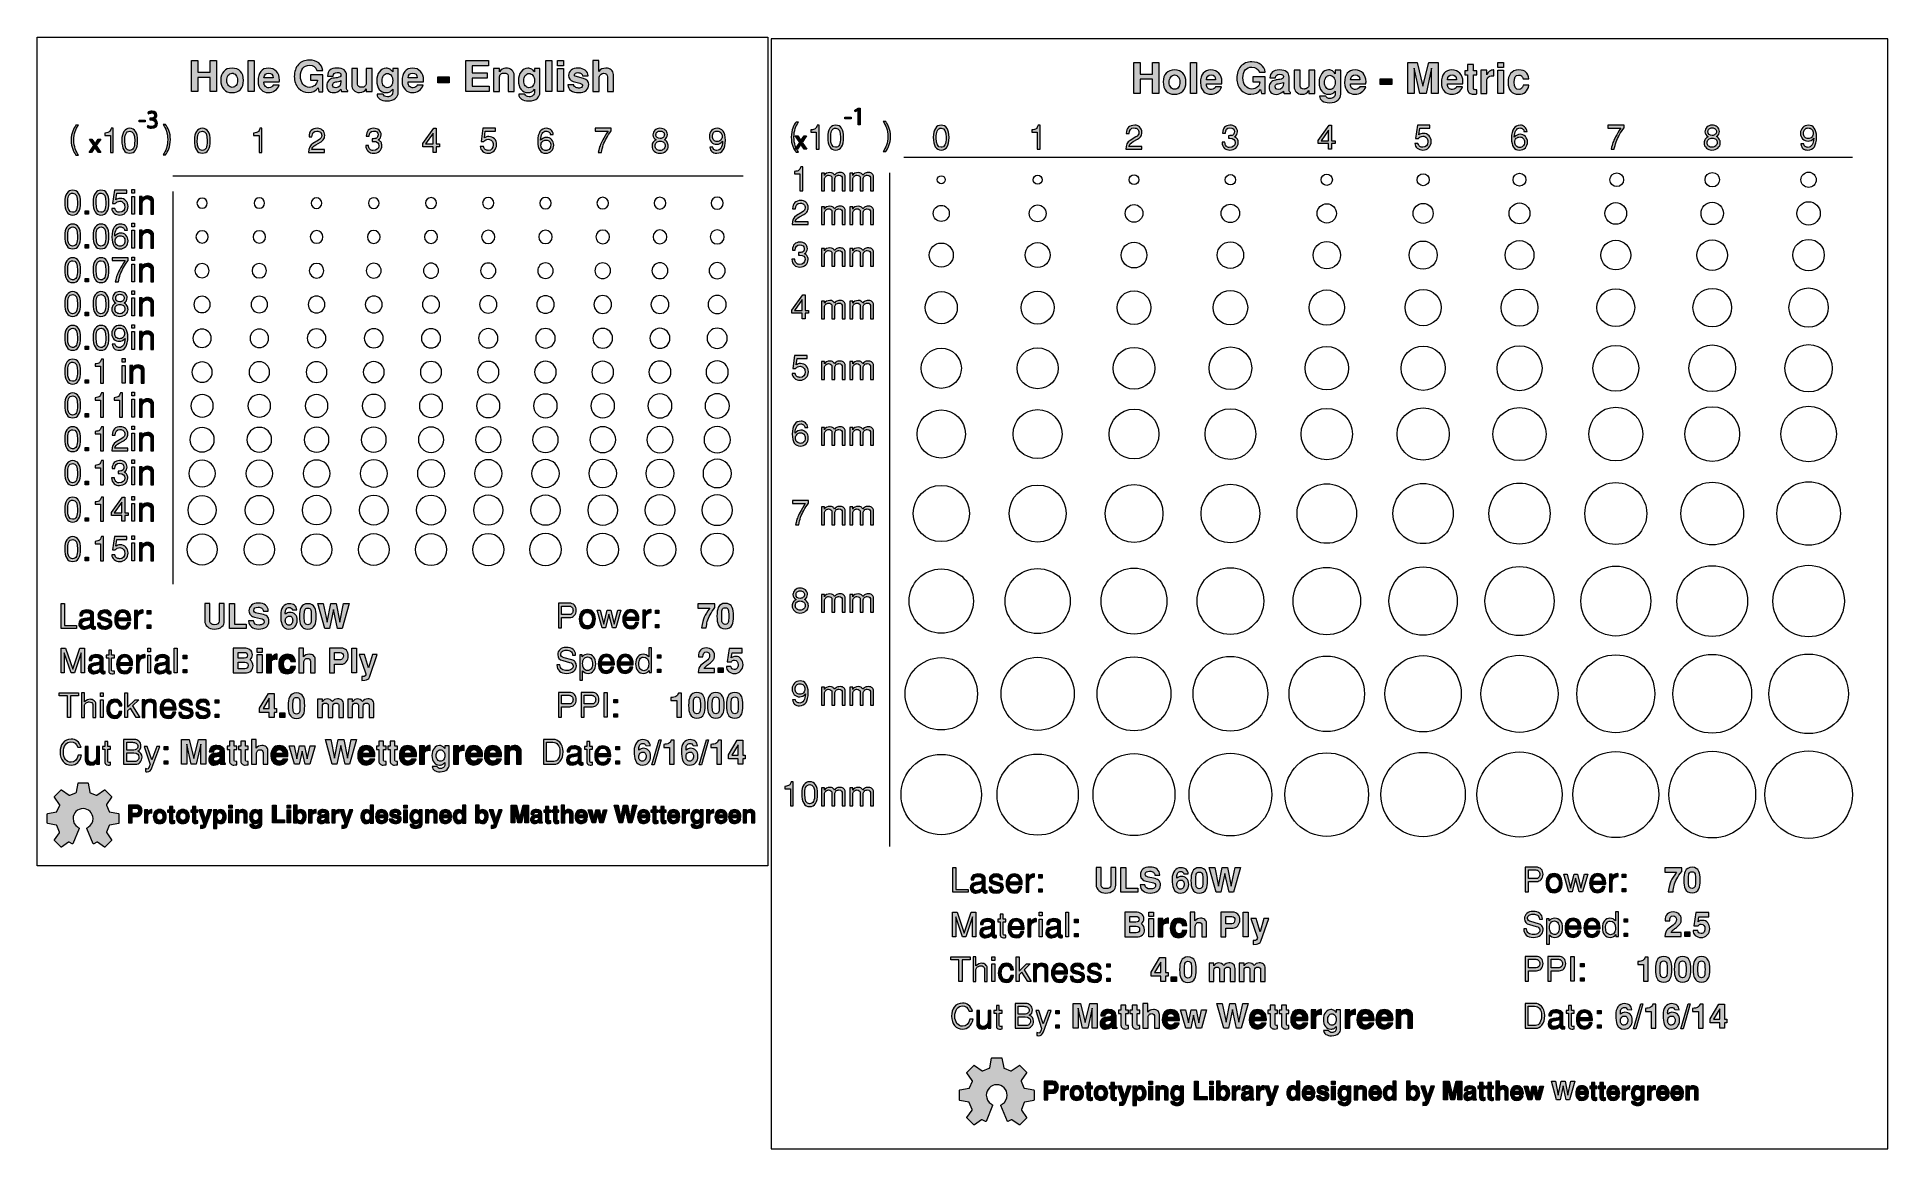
# Model space of a CAD drawing. Header units: inches. Extents: x 1.04 to 10.11, y -6.95 to -1.5.
import ezdxf

# ---------------------------------------------------------------- set-up
doc = ezdxf.new("R2010")
doc.units = ezdxf.units.IN
doc.header["$MEASUREMENT"] = 0
doc.layers.add('Layer 1', color=7, linetype='Continuous')

# ---------------------------------------------------------------- blocks, each defined once
blk = doc.blocks.new('block 3')
at = {"layer": 'Layer 1', "true_color": 0xed1f24}
h = blk.add_hatch(color=240, dxfattribs=at)
h.dxf.hatch_style = 2
edge = h.paths.add_edge_path()
edge.add_spline(control_points=[(1.8892, -2.0075), (1.8892, -2.049), (1.8763, -2.0698), (1.8505, -2.0698), (1.8247, -2.0698), (1.8118, -2.0485), (1.8118, -2.0058), (1.8118, -1.9877), (1.8153, -1.9735), (1.8222, -1.9633), (1.8291, -1.9531), (1.8385, -1.948), (1.8505, -1.948), (1.8629, -1.948), (1.8725, -1.9531), (1.8792, -1.9633), (1.8858, -1.9735), (1.8892, -1.9883), (1.8892, -2.0075)], knot_values=[0, 0, 0, 0, 1, 1, 1, 2, 2, 2, 3, 3, 3, 4, 4, 4, 5, 5, 5, 6, 6, 6, 6], degree=3, periodic=1)
edge = h.paths.add_edge_path()
edge.add_spline(control_points=[(1.8748, -2.009), (1.8748, -1.9779), (1.8669, -1.9623), (1.851, -1.9623), (1.8413, -1.9623), (1.8346, -1.9672), (1.8307, -1.9768), (1.8277, -1.9843), (1.8262, -1.9953), (1.8262, -2.01), (1.8262, -2.041), (1.8341, -2.0564), (1.85, -2.0563), (1.8586, -2.0562), (1.8648, -2.0523), (1.8688, -2.0447), (1.8728, -2.0371), (1.8748, -2.0252), (1.8748, -2.009)], knot_values=[0, 0, 0, 0, 1, 1, 1, 2, 2, 2, 3, 3, 3, 4, 4, 4, 5, 5, 5, 6, 6, 6, 6], degree=3, periodic=1)
at = {"layer": 'Layer 1', "lineweight": 0}
for points in [[(1.8892, -2.0075), (1.8892, -2.049), (1.8763, -2.0698), (1.8505, -2.0698), (1.8247, -2.0698), (1.8118, -2.0485), (1.8118, -2.0058), (1.8118, -1.9877), (1.8153, -1.9735), (1.8222, -1.9633), (1.8291, -1.9531), (1.8385, -1.948), (1.8505, -1.948), (1.8629, -1.948), (1.8725, -1.9531), (1.8792, -1.9633), (1.8858, -1.9735), (1.8892, -1.9883), (1.8892, -2.0075)], [(1.8748, -2.009), (1.8748, -1.9779), (1.8669, -1.9623), (1.851, -1.9623), (1.8413, -1.9623), (1.8346, -1.9672), (1.8307, -1.9768), (1.8277, -1.9843), (1.8262, -1.9953), (1.8262, -2.01), (1.8262, -2.041), (1.8341, -2.0564), (1.85, -2.0563), (1.8586, -2.0562), (1.8648, -2.0523), (1.8688, -2.0447), (1.8728, -2.0371), (1.8748, -2.0252), (1.8748, -2.009)]]:
    blk.add_open_spline(points, degree=3, knots=[0, 0, 0, 0, 1, 1, 1, 2, 2, 2, 3, 3, 3, 4, 4, 4, 5, 5, 5, 6, 6, 6, 6], dxfattribs=at)
blk = doc.blocks.new('block 2')
at = {"layer": 'Layer 1'}
blk.add_blockref('block 3', (0, 0), dxfattribs=at)
blk = doc.blocks.new('block 5')
at = {"layer": 'Layer 1', "true_color": 0xed1f24}
h = blk.add_hatch(color=240, dxfattribs=at)
h.dxf.hatch_style = 2
edge = h.paths.add_edge_path()
edge.add_spline(control_points=[(2.143, -2.0662), (2.143, -2.0662), (2.129, -2.0662), (2.129, -2.0662), (2.129, -2.0662), (2.129, -1.9828), (2.129, -1.9828), (2.129, -1.9828), (2.1021, -1.9828), (2.1021, -1.9828), (2.1021, -1.9828), (2.1021, -1.9713), (2.1021, -1.9713), (2.1133, -1.9697), (2.1203, -1.9678), (2.1233, -1.9658), (2.1269, -1.9633), (2.1302, -1.9573), (2.1333, -1.948), (2.1333, -1.948), (2.143, -1.948), (2.143, -1.948), (2.143, -1.948), (2.143, -2.0662), (2.143, -2.0662)], knot_values=[0, 0, 0, 0, 1, 1, 1, 2, 2, 2, 3, 3, 3, 4, 4, 4, 5, 5, 5, 6, 6, 6, 7, 7, 7, 8, 8, 8, 8], degree=3, periodic=1)
at = {"layer": 'Layer 1', "lineweight": 0}
blk.add_open_spline([(2.143, -2.0662), (2.143, -2.0662), (2.129, -2.0662), (2.129, -2.0662), (2.129, -2.0662), (2.129, -1.9828), (2.129, -1.9828), (2.129, -1.9828), (2.1021, -1.9828), (2.1021, -1.9828), (2.1021, -1.9828), (2.1021, -1.9713), (2.1021, -1.9713), (2.1133, -1.9697), (2.1203, -1.9678), (2.1233, -1.9658), (2.1269, -1.9633), (2.1302, -1.9573), (2.1333, -1.948), (2.1333, -1.948), (2.143, -1.948), (2.143, -1.948), (2.143, -1.948), (2.143, -2.0662), (2.143, -2.0662)], degree=3, knots=[0, 0, 0, 0, 1, 1, 1, 2, 2, 2, 3, 3, 3, 4, 4, 4, 5, 5, 5, 6, 6, 6, 7, 7, 7, 8, 8, 8, 8], dxfattribs=at)
blk = doc.blocks.new('block 4')
at = {"layer": 'Layer 1'}
blk.add_blockref('block 5', (0, 0), dxfattribs=at)
blk = doc.blocks.new('block 7')
at = {"layer": 'Layer 1', "true_color": 0xed1f24}
h = blk.add_hatch(color=240, dxfattribs=at)
h.dxf.hatch_style = 2
edge = h.paths.add_edge_path()
edge.add_spline(control_points=[(2.4506, -1.9835), (2.4506, -1.9912), (2.4481, -1.9982), (2.4431, -2.0047), (2.4395, -2.0093), (2.435, -2.0132), (2.4296, -2.0162), (2.4296, -2.0162), (2.4076, -2.0283), (2.4076, -2.0283), (2.3951, -2.0353), (2.3881, -2.0433), (2.3868, -2.0522), (2.3868, -2.0522), (2.4498, -2.0522), (2.4498, -2.0522), (2.4498, -2.0522), (2.4498, -2.0662), (2.4498, -2.0662), (2.4498, -2.0662), (2.3711, -2.0662), (2.3711, -2.0662), (2.3721, -2.045), (2.3793, -2.0304), (2.3928, -2.0223), (2.3928, -2.0223), (2.4206, -2.0057), (2.4206, -2.0057), (2.4307, -1.9997), (2.4358, -1.9923), (2.4358, -1.9835), (2.4358, -1.9767), (2.4336, -1.9713), (2.4293, -1.9673), (2.425, -1.9633), (2.4191, -1.9613), (2.4116, -1.9613), (2.3968, -1.9613), (2.3889, -1.9705), (2.388, -1.989), (2.388, -1.989), (2.3739, -1.989), (2.3739, -1.989), (2.3743, -1.9617), (2.388, -1.948), (2.4151, -1.948), (2.424, -1.948), (2.4318, -1.9508), (2.4386, -1.9563), (2.4466, -1.9629), (2.4506, -1.9719), (2.4506, -1.9835)], knot_values=[0, 0, 0, 0, 1, 1, 1, 2, 2, 2, 3, 3, 3, 4, 4, 4, 5, 5, 5, 6, 6, 6, 7, 7, 7, 8, 8, 8, 9, 9, 9, 10, 10, 10, 11, 11, 11, 12, 12, 12, 13, 13, 13, 14, 14, 14, 15, 15, 15, 16, 16, 16, 17, 17, 17, 17], degree=3, periodic=1)
at = {"layer": 'Layer 1', "lineweight": 0}
blk.add_open_spline([(2.4506, -1.9835), (2.4506, -1.9912), (2.4481, -1.9982), (2.4431, -2.0047), (2.4395, -2.0093), (2.435, -2.0132), (2.4296, -2.0162), (2.4296, -2.0162), (2.4076, -2.0283), (2.4076, -2.0283), (2.3951, -2.0353), (2.3881, -2.0433), (2.3868, -2.0522), (2.3868, -2.0522), (2.4498, -2.0522), (2.4498, -2.0522), (2.4498, -2.0522), (2.4498, -2.0662), (2.4498, -2.0662), (2.4498, -2.0662), (2.3711, -2.0662), (2.3711, -2.0662), (2.3721, -2.045), (2.3793, -2.0304), (2.3928, -2.0223), (2.3928, -2.0223), (2.4206, -2.0057), (2.4206, -2.0057), (2.4307, -1.9997), (2.4358, -1.9923), (2.4358, -1.9835), (2.4358, -1.9767), (2.4336, -1.9713), (2.4293, -1.9673), (2.425, -1.9633), (2.4191, -1.9613), (2.4116, -1.9613), (2.3968, -1.9613), (2.3889, -1.9705), (2.388, -1.989), (2.388, -1.989), (2.3739, -1.989), (2.3739, -1.989), (2.3743, -1.9617), (2.388, -1.948), (2.4151, -1.948), (2.424, -1.948), (2.4318, -1.9508), (2.4386, -1.9563), (2.4466, -1.9629), (2.4506, -1.9719), (2.4506, -1.9835)], degree=3, knots=[0, 0, 0, 0, 1, 1, 1, 2, 2, 2, 3, 3, 3, 4, 4, 4, 5, 5, 5, 6, 6, 6, 7, 7, 7, 8, 8, 8, 9, 9, 9, 10, 10, 10, 11, 11, 11, 12, 12, 12, 13, 13, 13, 14, 14, 14, 15, 15, 15, 16, 16, 16, 17, 17, 17, 17], dxfattribs=at)
blk = doc.blocks.new('block 6')
at = {"layer": 'Layer 1'}
blk.add_blockref('block 7', (0, 0), dxfattribs=at)
blk = doc.blocks.new('block 9')
at = {"layer": 'Layer 1', "true_color": 0xed1f24}
h = blk.add_hatch(color=240, dxfattribs=at)
h.dxf.hatch_style = 2
edge = h.paths.add_edge_path()
edge.add_spline(control_points=[(2.7306, -2.0333), (2.7306, -2.0441), (2.7268, -2.0529), (2.7192, -2.0597), (2.7116, -2.0666), (2.7018, -2.07), (2.6898, -2.07), (2.6793, -2.07), (2.6706, -2.0671), (2.6638, -2.0613), (2.6556, -2.0545), (2.6515, -2.0447), (2.6514, -2.0318), (2.6514, -2.0318), (2.6654, -2.0318), (2.6654, -2.0318), (2.6655, -2.0392), (2.6675, -2.0452), (2.6714, -2.0498), (2.6753, -2.0545), (2.6805, -2.0568), (2.6869, -2.0568), (2.7059, -2.0568), (2.7154, -2.0489), (2.7154, -2.033), (2.7154, -2.019), (2.7069, -2.012), (2.6899, -2.012), (2.6878, -2.012), (2.6855, -2.012), (2.6829, -2.012), (2.6829, -2.012), (2.6829, -1.9993), (2.6829, -1.9993), (2.693, -1.9993), (2.7, -1.9983), (2.7038, -1.9963), (2.709, -1.9935), (2.7116, -1.9879), (2.7116, -1.9793), (2.7116, -1.9674), (2.7041, -1.9615), (2.6891, -1.9615), (2.6753, -1.9615), (2.6682, -1.9698), (2.6678, -1.9863), (2.6678, -1.9863), (2.6539, -1.9863), (2.6539, -1.9863), (2.6547, -1.9611), (2.6668, -1.9483), (2.6903, -1.948), (2.701, -1.9478), (2.7099, -1.9506), (2.7168, -1.9566), (2.7236, -1.9625), (2.7271, -1.9704), (2.7271, -1.9802), (2.7271, -1.9904), (2.7222, -1.9987), (2.7124, -2.005), (2.719, -2.0082), (2.7236, -2.012), (2.7264, -2.0163), (2.7292, -2.0207), (2.7306, -2.0263), (2.7306, -2.0333)], knot_values=[0, 0, 0, 0, 1, 1, 1, 2, 2, 2, 3, 3, 3, 4, 4, 4, 5, 5, 5, 6, 6, 6, 7, 7, 7, 8, 8, 8, 9, 9, 9, 10, 10, 10, 11, 11, 11, 12, 12, 12, 13, 13, 13, 14, 14, 14, 15, 15, 15, 16, 16, 16, 17, 17, 17, 18, 18, 18, 19, 19, 19, 20, 20, 20, 21, 21, 21, 22, 22, 22, 22], degree=3, periodic=1)
at = {"layer": 'Layer 1', "lineweight": 0}
blk.add_open_spline([(2.7306, -2.0333), (2.7306, -2.0441), (2.7268, -2.0529), (2.7192, -2.0597), (2.7116, -2.0666), (2.7018, -2.07), (2.6898, -2.07), (2.6793, -2.07), (2.6706, -2.0671), (2.6638, -2.0613), (2.6556, -2.0545), (2.6515, -2.0447), (2.6514, -2.0318), (2.6514, -2.0318), (2.6654, -2.0318), (2.6654, -2.0318), (2.6655, -2.0392), (2.6675, -2.0452), (2.6714, -2.0498), (2.6753, -2.0545), (2.6805, -2.0568), (2.6869, -2.0568), (2.7059, -2.0568), (2.7154, -2.0489), (2.7154, -2.033), (2.7154, -2.019), (2.7069, -2.012), (2.6899, -2.012), (2.6878, -2.012), (2.6855, -2.012), (2.6829, -2.012), (2.6829, -2.012), (2.6829, -1.9993), (2.6829, -1.9993), (2.693, -1.9993), (2.7, -1.9983), (2.7038, -1.9963), (2.709, -1.9935), (2.7116, -1.9879), (2.7116, -1.9793), (2.7116, -1.9674), (2.7041, -1.9615), (2.6891, -1.9615), (2.6753, -1.9615), (2.6682, -1.9698), (2.6678, -1.9863), (2.6678, -1.9863), (2.6539, -1.9863), (2.6539, -1.9863), (2.6547, -1.9611), (2.6668, -1.9483), (2.6903, -1.948), (2.701, -1.9478), (2.7099, -1.9506), (2.7168, -1.9566), (2.7236, -1.9625), (2.7271, -1.9704), (2.7271, -1.9802), (2.7271, -1.9904), (2.7222, -1.9987), (2.7124, -2.005), (2.719, -2.0082), (2.7236, -2.012), (2.7264, -2.0163), (2.7292, -2.0207), (2.7306, -2.0263), (2.7306, -2.0333)], degree=3, knots=[0, 0, 0, 0, 1, 1, 1, 2, 2, 2, 3, 3, 3, 4, 4, 4, 5, 5, 5, 6, 6, 6, 7, 7, 7, 8, 8, 8, 9, 9, 9, 10, 10, 10, 11, 11, 11, 12, 12, 12, 13, 13, 13, 14, 14, 14, 15, 15, 15, 16, 16, 16, 17, 17, 17, 18, 18, 18, 19, 19, 19, 20, 20, 20, 21, 21, 21, 22, 22, 22, 22], dxfattribs=at)
blk = doc.blocks.new('block 8')
at = {"layer": 'Layer 1'}
blk.add_blockref('block 9', (0, 0), dxfattribs=at)
blk = doc.blocks.new('block 11')
at = {"layer": 'Layer 1', "true_color": 0xed1f24}
h = blk.add_hatch(color=240, dxfattribs=at)
h.dxf.hatch_style = 2
h.paths.add_polyline_path([(3.0132, -2.0383), (2.9961, -2.0383), (2.9961, -2.0662), (2.9821, -2.0662), (2.9821, -2.0383), (2.9312, -2.0383), (2.9312, -2.0228), (2.9849, -1.948), (2.9961, -1.948), (2.9961, -2.0245), (3.0132, -2.0245)])
h.paths.add_polyline_path([(2.9821, -2.0245), (2.9821, -1.9717), (2.9446, -2.0245)])
at = {"layer": 'Layer 1', "lineweight": 0}
for points in [[(3.0132, -2.0383), (2.9961, -2.0383), (2.9961, -2.0662), (2.9821, -2.0662), (2.9821, -2.0383), (2.9312, -2.0383), (2.9312, -2.0228), (2.9849, -1.948), (2.9961, -1.948), (2.9961, -2.0245), (3.0132, -2.0245), (3.0132, -2.0383)], [(2.9821, -2.0245), (2.9821, -1.9717), (2.9446, -2.0245), (2.9821, -2.0245)]]:
    blk.add_lwpolyline(points, dxfattribs=at)
blk = doc.blocks.new('block 10')
at = {"layer": 'Layer 1'}
blk.add_blockref('block 11', (0, 0), dxfattribs=at)
blk = doc.blocks.new('block 13')
at = {"layer": 'Layer 1', "true_color": 0xed1f24}
h = blk.add_hatch(color=240, dxfattribs=at)
h.dxf.hatch_style = 2
edge = h.paths.add_edge_path()
edge.add_spline(control_points=[(3.2927, -2.0283), (3.2927, -2.0399), (3.2888, -2.0497), (3.281, -2.0577), (3.2731, -2.0658), (3.2637, -2.0698), (3.2525, -2.0698), (3.2413, -2.0698), (3.232, -2.0667), (3.2245, -2.0605), (3.2171, -2.0543), (3.2132, -2.0465), (3.2129, -2.0372), (3.2129, -2.0372), (3.2279, -2.0372), (3.2279, -2.0372), (3.2304, -2.0445), (3.2334, -2.0495), (3.2368, -2.0521), (3.2402, -2.0547), (3.245, -2.056), (3.2514, -2.056), (3.268, -2.056), (3.2764, -2.0469), (3.2764, -2.0287), (3.2764, -2.0207), (3.2741, -2.0142), (3.2695, -2.0092), (3.265, -2.0043), (3.2592, -2.0018), (3.2522, -2.0018), (3.2474, -2.0018), (3.2434, -2.0027), (3.24, -2.0045), (3.2374, -2.0058), (3.234, -2.0085), (3.2299, -2.0125), (3.2299, -2.0125), (3.2165, -2.0125), (3.2165, -2.0125), (3.2165, -2.0125), (3.2255, -1.948), (3.2255, -1.948), (3.2255, -1.948), (3.2867, -1.948), (3.2867, -1.948), (3.2867, -1.948), (3.2867, -1.9627), (3.2867, -1.9627), (3.2867, -1.9627), (3.2375, -1.9627), (3.2375, -1.9627), (3.2375, -1.9627), (3.2327, -1.9953), (3.2327, -1.9953), (3.2385, -1.9905), (3.2458, -1.9882), (3.2546, -1.9882), (3.266, -1.9882), (3.2752, -1.9918), (3.2822, -1.9992), (3.2892, -2.0066), (3.2927, -2.0163), (3.2927, -2.0283)], knot_values=[0, 0, 0, 0, 1, 1, 1, 2, 2, 2, 3, 3, 3, 4, 4, 4, 5, 5, 5, 6, 6, 6, 7, 7, 7, 8, 8, 8, 9, 9, 9, 10, 10, 10, 11, 11, 11, 12, 12, 12, 13, 13, 13, 14, 14, 14, 15, 15, 15, 16, 16, 16, 17, 17, 17, 18, 18, 18, 19, 19, 19, 20, 20, 20, 21, 21, 21, 21], degree=3, periodic=1)
at = {"layer": 'Layer 1', "lineweight": 0}
blk.add_open_spline([(3.2927, -2.0283), (3.2927, -2.0399), (3.2888, -2.0497), (3.281, -2.0577), (3.2731, -2.0658), (3.2637, -2.0698), (3.2525, -2.0698), (3.2413, -2.0698), (3.232, -2.0667), (3.2245, -2.0605), (3.2171, -2.0543), (3.2132, -2.0465), (3.2129, -2.0372), (3.2129, -2.0372), (3.2279, -2.0372), (3.2279, -2.0372), (3.2304, -2.0445), (3.2334, -2.0495), (3.2368, -2.0521), (3.2402, -2.0547), (3.245, -2.056), (3.2514, -2.056), (3.268, -2.056), (3.2764, -2.0469), (3.2764, -2.0287), (3.2764, -2.0207), (3.2741, -2.0142), (3.2695, -2.0092), (3.265, -2.0043), (3.2592, -2.0018), (3.2522, -2.0018), (3.2474, -2.0018), (3.2434, -2.0027), (3.24, -2.0045), (3.2374, -2.0058), (3.234, -2.0085), (3.2299, -2.0125), (3.2299, -2.0125), (3.2165, -2.0125), (3.2165, -2.0125), (3.2165, -2.0125), (3.2255, -1.948), (3.2255, -1.948), (3.2255, -1.948), (3.2867, -1.948), (3.2867, -1.948), (3.2867, -1.948), (3.2867, -1.9627), (3.2867, -1.9627), (3.2867, -1.9627), (3.2375, -1.9627), (3.2375, -1.9627), (3.2375, -1.9627), (3.2327, -1.9953), (3.2327, -1.9953), (3.2385, -1.9905), (3.2458, -1.9882), (3.2546, -1.9882), (3.266, -1.9882), (3.2752, -1.9918), (3.2822, -1.9992), (3.2892, -2.0066), (3.2927, -2.0163), (3.2927, -2.0283)], degree=3, knots=[0, 0, 0, 0, 1, 1, 1, 2, 2, 2, 3, 3, 3, 4, 4, 4, 5, 5, 5, 6, 6, 6, 7, 7, 7, 8, 8, 8, 9, 9, 9, 10, 10, 10, 11, 11, 11, 12, 12, 12, 13, 13, 13, 14, 14, 14, 15, 15, 15, 16, 16, 16, 17, 17, 17, 18, 18, 18, 19, 19, 19, 20, 20, 20, 21, 21, 21, 21], dxfattribs=at)
blk = doc.blocks.new('block 12')
at = {"layer": 'Layer 1'}
blk.add_blockref('block 13', (0, 0), dxfattribs=at)
blk = doc.blocks.new('block 15')
at = {"layer": 'Layer 1', "true_color": 0xed1f24}
h = blk.add_hatch(color=240, dxfattribs=at)
h.dxf.hatch_style = 2
edge = h.paths.add_edge_path()
edge.add_spline(control_points=[(3.573, -2.03), (3.573, -2.0417), (3.5695, -2.0512), (3.5624, -2.0585), (3.5551, -2.0662), (3.5456, -2.07), (3.5337, -2.07), (3.5076, -2.07), (3.4945, -2.0506), (3.4945, -2.0118), (3.4945, -1.9693), (3.509, -1.948), (3.5378, -1.948), (3.5453, -1.948), (3.5522, -1.9506), (3.5585, -1.9558), (3.5655, -1.9617), (3.5696, -1.9694), (3.5708, -1.9788), (3.5708, -1.9788), (3.5555, -1.9788), (3.5555, -1.9788), (3.5562, -1.9743), (3.5544, -1.9702), (3.5501, -1.9667), (3.5458, -1.9632), (3.541, -1.9615), (3.5355, -1.9615), (3.5274, -1.9615), (3.5209, -1.9655), (3.5161, -1.9736), (3.5113, -1.9816), (3.5086, -1.9927), (3.508, -2.0068), (3.5177, -1.9972), (3.5272, -1.9923), (3.5365, -1.9923), (3.5466, -1.9923), (3.5552, -1.996), (3.5624, -2.0033), (3.5695, -2.0107), (3.573, -2.0195), (3.573, -2.03)], knot_values=[0, 0, 0, 0, 1, 1, 1, 2, 2, 2, 3, 3, 3, 4, 4, 4, 5, 5, 5, 6, 6, 6, 7, 7, 7, 8, 8, 8, 9, 9, 9, 10, 10, 10, 11, 11, 11, 12, 12, 12, 13, 13, 13, 14, 14, 14, 14], degree=3, periodic=1)
edge = h.paths.add_edge_path()
edge.add_spline(control_points=[(3.5582, -2.0302), (3.5582, -2.0227), (3.5562, -2.0168), (3.5523, -2.0125), (3.5481, -2.0079), (3.5422, -2.0057), (3.5346, -2.0057), (3.5281, -2.0057), (3.5226, -2.0078), (3.5179, -2.0122), (3.5126, -2.0169), (3.51, -2.0232), (3.51, -2.031), (3.51, -2.0384), (3.5124, -2.0446), (3.5171, -2.0495), (3.5219, -2.0544), (3.5278, -2.0568), (3.5349, -2.0568), (3.5407, -2.0568), (3.5457, -2.0549), (3.55, -2.0512), (3.5554, -2.0465), (3.5582, -2.0395), (3.5582, -2.0302)], knot_values=[0, 0, 0, 0, 1, 1, 1, 2, 2, 2, 3, 3, 3, 4, 4, 4, 5, 5, 5, 6, 6, 6, 7, 7, 7, 8, 8, 8, 8], degree=3, periodic=1)
at = {"layer": 'Layer 1', "lineweight": 0}
for points, knots in [([(3.573, -2.03), (3.573, -2.0417), (3.5695, -2.0512), (3.5624, -2.0585), (3.5551, -2.0662), (3.5456, -2.07), (3.5337, -2.07), (3.5076, -2.07), (3.4945, -2.0506), (3.4945, -2.0118), (3.4945, -1.9693), (3.509, -1.948), (3.5378, -1.948), (3.5453, -1.948), (3.5522, -1.9506), (3.5585, -1.9558), (3.5655, -1.9617), (3.5696, -1.9694), (3.5708, -1.9788), (3.5708, -1.9788), (3.5555, -1.9788), (3.5555, -1.9788), (3.5562, -1.9743), (3.5544, -1.9702), (3.5501, -1.9667), (3.5458, -1.9632), (3.541, -1.9615), (3.5355, -1.9615), (3.5274, -1.9615), (3.5209, -1.9655), (3.5161, -1.9736), (3.5113, -1.9816), (3.5086, -1.9927), (3.508, -2.0068), (3.5177, -1.9972), (3.5272, -1.9923), (3.5365, -1.9923), (3.5466, -1.9923), (3.5552, -1.996), (3.5624, -2.0033), (3.5695, -2.0107), (3.573, -2.0195), (3.573, -2.03)], [0, 0, 0, 0, 1, 1, 1, 2, 2, 2, 3, 3, 3, 4, 4, 4, 5, 5, 5, 6, 6, 6, 7, 7, 7, 8, 8, 8, 9, 9, 9, 10, 10, 10, 11, 11, 11, 12, 12, 12, 13, 13, 13, 14, 14, 14, 14]), ([(3.5582, -2.0302), (3.5582, -2.0227), (3.5562, -2.0168), (3.5523, -2.0125), (3.5481, -2.0079), (3.5422, -2.0057), (3.5346, -2.0057), (3.5281, -2.0057), (3.5226, -2.0078), (3.5179, -2.0122), (3.5126, -2.0169), (3.51, -2.0232), (3.51, -2.031), (3.51, -2.0384), (3.5124, -2.0446), (3.5171, -2.0495), (3.5219, -2.0544), (3.5278, -2.0568), (3.5349, -2.0568), (3.5407, -2.0568), (3.5457, -2.0549), (3.55, -2.0512), (3.5554, -2.0465), (3.5582, -2.0395), (3.5582, -2.0302)], [0, 0, 0, 0, 1, 1, 1, 2, 2, 2, 3, 3, 3, 4, 4, 4, 5, 5, 5, 6, 6, 6, 7, 7, 7, 8, 8, 8, 8])]:
    blk.add_open_spline(points, degree=3, knots=knots, dxfattribs=at)
blk = doc.blocks.new('block 14')
at = {"layer": 'Layer 1'}
blk.add_blockref('block 15', (0, 0), dxfattribs=at)
blk = doc.blocks.new('block 17')
at = {"layer": 'Layer 1', "true_color": 0xed1f24}
h = blk.add_hatch(color=240, dxfattribs=at)
h.dxf.hatch_style = 2
edge = h.paths.add_edge_path()
edge.add_spline(control_points=[(3.8545, -1.9605), (3.8364, -1.9848), (3.8235, -2.0078), (3.8158, -2.0293), (3.8115, -2.0415), (3.8084, -2.0538), (3.8065, -2.0662), (3.8065, -2.0662), (3.7906, -2.0662), (3.7906, -2.0662), (3.7942, -2.0512), (3.7973, -2.0402), (3.7998, -2.0333), (3.8049, -2.0193), (3.8179, -1.9955), (3.8388, -1.962), (3.8388, -1.962), (3.7755, -1.962), (3.7755, -1.962), (3.7755, -1.962), (3.7755, -1.948), (3.7755, -1.948), (3.7755, -1.948), (3.8545, -1.948), (3.8545, -1.948), (3.8545, -1.948), (3.8545, -1.9605), (3.8545, -1.9605)], knot_values=[0, 0, 0, 0, 1, 1, 1, 2, 2, 2, 3, 3, 3, 4, 4, 4, 5, 5, 5, 6, 6, 6, 7, 7, 7, 8, 8, 8, 9, 9, 9, 9], degree=3, periodic=1)
at = {"layer": 'Layer 1', "lineweight": 0}
blk.add_open_spline([(3.8545, -1.9605), (3.8364, -1.9848), (3.8235, -2.0078), (3.8158, -2.0293), (3.8115, -2.0415), (3.8084, -2.0538), (3.8065, -2.0662), (3.8065, -2.0662), (3.7906, -2.0662), (3.7906, -2.0662), (3.7942, -2.0512), (3.7973, -2.0402), (3.7998, -2.0333), (3.8049, -2.0193), (3.8179, -1.9955), (3.8388, -1.962), (3.8388, -1.962), (3.7755, -1.962), (3.7755, -1.962), (3.7755, -1.962), (3.7755, -1.948), (3.7755, -1.948), (3.7755, -1.948), (3.8545, -1.948), (3.8545, -1.948), (3.8545, -1.948), (3.8545, -1.9605), (3.8545, -1.9605)], degree=3, knots=[0, 0, 0, 0, 1, 1, 1, 2, 2, 2, 3, 3, 3, 4, 4, 4, 5, 5, 5, 6, 6, 6, 7, 7, 7, 8, 8, 8, 9, 9, 9, 9], dxfattribs=at)
blk = doc.blocks.new('block 16')
at = {"layer": 'Layer 1'}
blk.add_blockref('block 17', (0, 0), dxfattribs=at)
blk = doc.blocks.new('block 19')
at = {"layer": 'Layer 1', "true_color": 0xed1f24}
h = blk.add_hatch(color=240, dxfattribs=at)
h.dxf.hatch_style = 2
edge = h.paths.add_edge_path()
edge.add_spline(control_points=[(4.1341, -2.0353), (4.1341, -2.0448), (4.1302, -2.0529), (4.1225, -2.0597), (4.1147, -2.0664), (4.1049, -2.0698), (4.0931, -2.0698), (4.0821, -2.0698), (4.073, -2.0664), (4.0656, -2.0597), (4.0583, -2.0529), (4.0546, -2.0444), (4.0546, -2.0343), (4.0546, -2.0275), (4.0563, -2.0215), (4.0598, -2.0162), (4.0632, -2.011), (4.068, -2.0069), (4.0741, -2.0042), (4.0639, -1.9985), (4.0588, -1.9904), (4.0588, -1.9798), (4.0588, -1.9709), (4.0621, -1.9634), (4.0686, -1.9572), (4.0752, -1.9511), (4.0832, -1.948), (4.0926, -1.948), (4.1036, -1.948), (4.1126, -1.9508), (4.1195, -1.9565), (4.1265, -1.9622), (4.13, -1.9695), (4.13, -1.9785), (4.13, -1.9887), (4.1249, -1.9971), (4.1148, -2.0037), (4.1201, -2.0057), (4.1247, -2.0097), (4.1285, -2.0158), (4.1322, -2.0219), (4.1341, -2.0284), (4.1341, -2.0353)], knot_values=[0, 0, 0, 0, 1, 1, 1, 2, 2, 2, 3, 3, 3, 4, 4, 4, 5, 5, 5, 6, 6, 6, 7, 7, 7, 8, 8, 8, 9, 9, 9, 10, 10, 10, 11, 11, 11, 12, 12, 12, 13, 13, 13, 14, 14, 14, 14], degree=3, periodic=1)
edge = h.paths.add_edge_path()
edge.add_spline(control_points=[(4.1186, -2.033), (4.1186, -2.0261), (4.1165, -2.0207), (4.1122, -2.0167), (4.1079, -2.0128), (4.1019, -2.0108), (4.0941, -2.0108), (4.0864, -2.0108), (4.0804, -2.013), (4.0762, -2.0172), (4.072, -2.0215), (4.07, -2.0272), (4.07, -2.0343), (4.07, -2.0407), (4.0722, -2.0459), (4.0767, -2.0501), (4.0812, -2.0542), (4.0869, -2.0563), (4.0938, -2.0563), (4.1008, -2.0563), (4.1067, -2.0541), (4.1115, -2.0496), (4.1162, -2.0451), (4.1186, -2.0395), (4.1186, -2.033)], knot_values=[0, 0, 0, 0, 1, 1, 1, 2, 2, 2, 3, 3, 3, 4, 4, 4, 5, 5, 5, 6, 6, 6, 7, 7, 7, 8, 8, 8, 8], degree=3, periodic=1)
edge = h.paths.add_edge_path()
edge.add_spline(control_points=[(4.1151, -1.979), (4.1151, -1.9735), (4.1132, -1.9692), (4.1094, -1.966), (4.1056, -1.9628), (4.1006, -1.9612), (4.0943, -1.9612), (4.088, -1.9612), (4.083, -1.9628), (4.0793, -1.9661), (4.0755, -1.9694), (4.0736, -1.9737), (4.0736, -1.9792), (4.0736, -1.9917), (4.0806, -1.998), (4.0945, -1.998), (4.1005, -1.998), (4.1055, -1.9962), (4.1093, -1.9927), (4.1132, -1.9891), (4.1151, -1.9845), (4.1151, -1.979)], knot_values=[0, 0, 0, 0, 1, 1, 1, 2, 2, 2, 3, 3, 3, 4, 4, 4, 5, 5, 5, 6, 6, 6, 7, 7, 7, 7], degree=3, periodic=1)
at = {"layer": 'Layer 1', "lineweight": 0}
for points, knots in [([(4.1341, -2.0353), (4.1341, -2.0448), (4.1302, -2.0529), (4.1225, -2.0597), (4.1147, -2.0664), (4.1049, -2.0698), (4.0931, -2.0698), (4.0821, -2.0698), (4.073, -2.0664), (4.0656, -2.0597), (4.0583, -2.0529), (4.0546, -2.0444), (4.0546, -2.0343), (4.0546, -2.0275), (4.0563, -2.0215), (4.0598, -2.0162), (4.0632, -2.011), (4.068, -2.0069), (4.0741, -2.0042), (4.0639, -1.9985), (4.0588, -1.9904), (4.0588, -1.9798), (4.0588, -1.9709), (4.0621, -1.9634), (4.0686, -1.9572), (4.0752, -1.9511), (4.0832, -1.948), (4.0926, -1.948), (4.1036, -1.948), (4.1126, -1.9508), (4.1195, -1.9565), (4.1265, -1.9622), (4.13, -1.9695), (4.13, -1.9785), (4.13, -1.9887), (4.1249, -1.9971), (4.1148, -2.0037), (4.1201, -2.0057), (4.1247, -2.0097), (4.1285, -2.0158), (4.1322, -2.0219), (4.1341, -2.0284), (4.1341, -2.0353)], [0, 0, 0, 0, 1, 1, 1, 2, 2, 2, 3, 3, 3, 4, 4, 4, 5, 5, 5, 6, 6, 6, 7, 7, 7, 8, 8, 8, 9, 9, 9, 10, 10, 10, 11, 11, 11, 12, 12, 12, 13, 13, 13, 14, 14, 14, 14]), ([(4.1151, -1.979), (4.1151, -1.9735), (4.1132, -1.9692), (4.1094, -1.966), (4.1056, -1.9628), (4.1006, -1.9612), (4.0943, -1.9612), (4.088, -1.9612), (4.083, -1.9628), (4.0793, -1.9661), (4.0755, -1.9694), (4.0736, -1.9737), (4.0736, -1.9792), (4.0736, -1.9917), (4.0806, -1.998), (4.0945, -1.998), (4.1005, -1.998), (4.1055, -1.9962), (4.1093, -1.9927), (4.1132, -1.9891), (4.1151, -1.9845), (4.1151, -1.979)], [0, 0, 0, 0, 1, 1, 1, 2, 2, 2, 3, 3, 3, 4, 4, 4, 5, 5, 5, 6, 6, 6, 7, 7, 7, 7]), ([(4.1186, -2.033), (4.1186, -2.0261), (4.1165, -2.0207), (4.1122, -2.0167), (4.1079, -2.0128), (4.1019, -2.0108), (4.0941, -2.0108), (4.0864, -2.0108), (4.0804, -2.013), (4.0762, -2.0172), (4.072, -2.0215), (4.07, -2.0272), (4.07, -2.0343), (4.07, -2.0407), (4.0722, -2.0459), (4.0767, -2.0501), (4.0812, -2.0542), (4.0869, -2.0563), (4.0938, -2.0563), (4.1008, -2.0563), (4.1067, -2.0541), (4.1115, -2.0496), (4.1162, -2.0451), (4.1186, -2.0395), (4.1186, -2.033)], [0, 0, 0, 0, 1, 1, 1, 2, 2, 2, 3, 3, 3, 4, 4, 4, 5, 5, 5, 6, 6, 6, 7, 7, 7, 8, 8, 8, 8])]:
    blk.add_open_spline(points, degree=3, knots=knots, dxfattribs=at)
blk = doc.blocks.new('block 18')
at = {"layer": 'Layer 1'}
blk.add_blockref('block 19', (0, 0), dxfattribs=at)
blk = doc.blocks.new('block 21')
at = {"layer": 'Layer 1', "true_color": 0xed1f24}
h = blk.add_hatch(color=240, dxfattribs=at)
h.dxf.hatch_style = 2
edge = h.paths.add_edge_path()
edge.add_spline(control_points=[(4.4138, -2.0058), (4.4138, -2.0485), (4.3996, -2.0698), (4.3714, -2.0698), (4.3609, -2.0698), (4.3529, -2.0673), (4.3474, -2.0623), (4.3425, -2.0577), (4.3392, -2.0502), (4.3374, -2.04), (4.3374, -2.04), (4.3521, -2.04), (4.3521, -2.04), (4.352, -2.045), (4.3539, -2.049), (4.3579, -2.052), (4.3619, -2.055), (4.3668, -2.0565), (4.3724, -2.0565), (4.3804, -2.0565), (4.3869, -2.0525), (4.3919, -2.0446), (4.3969, -2.0366), (4.3996, -2.0257), (4.4001, -2.0117), (4.3918, -2.0212), (4.3826, -2.026), (4.3726, -2.026), (4.3614, -2.026), (4.3523, -2.0225), (4.3455, -2.0155), (4.3387, -2.0085), (4.3353, -1.9992), (4.3353, -1.9877), (4.3353, -1.9761), (4.3389, -1.9666), (4.3463, -1.9592), (4.3536, -1.9517), (4.3628, -1.948), (4.3739, -1.948), (4.3864, -1.948), (4.396, -1.9528), (4.4029, -1.9623), (4.4102, -1.9723), (4.4138, -1.9868), (4.4138, -2.0058)], knot_values=[0, 0, 0, 0, 1, 1, 1, 2, 2, 2, 3, 3, 3, 4, 4, 4, 5, 5, 5, 6, 6, 6, 7, 7, 7, 8, 8, 8, 9, 9, 9, 10, 10, 10, 11, 11, 11, 12, 12, 12, 13, 13, 13, 14, 14, 14, 15, 15, 15, 15], degree=3, periodic=1)
edge = h.paths.add_edge_path()
edge.add_spline(control_points=[(4.3981, -1.9877), (4.3981, -1.9799), (4.3957, -1.9736), (4.391, -1.9687), (4.3863, -1.9639), (4.3802, -1.9615), (4.3725, -1.9615), (4.3659, -1.9615), (4.3605, -1.9639), (4.3563, -1.9686), (4.3522, -1.9733), (4.3501, -1.9797), (4.3501, -1.9877), (4.3501, -1.9959), (4.3523, -2.0023), (4.3567, -2.0068), (4.3608, -2.0112), (4.3662, -2.0133), (4.3729, -2.0133), (4.3803, -2.0133), (4.3863, -2.0108), (4.391, -2.0057), (4.3957, -2.0007), (4.3981, -1.9947), (4.3981, -1.9877)], knot_values=[0, 0, 0, 0, 1, 1, 1, 2, 2, 2, 3, 3, 3, 4, 4, 4, 5, 5, 5, 6, 6, 6, 7, 7, 7, 8, 8, 8, 8], degree=3, periodic=1)
at = {"layer": 'Layer 1', "lineweight": 0}
for points, knots in [([(4.4138, -2.0058), (4.4138, -2.0485), (4.3996, -2.0698), (4.3714, -2.0698), (4.3609, -2.0698), (4.3529, -2.0673), (4.3474, -2.0623), (4.3425, -2.0577), (4.3392, -2.0502), (4.3374, -2.04), (4.3374, -2.04), (4.3521, -2.04), (4.3521, -2.04), (4.352, -2.045), (4.3539, -2.049), (4.3579, -2.052), (4.3619, -2.055), (4.3668, -2.0565), (4.3724, -2.0565), (4.3804, -2.0565), (4.3869, -2.0525), (4.3919, -2.0446), (4.3969, -2.0366), (4.3996, -2.0257), (4.4001, -2.0117), (4.3918, -2.0212), (4.3826, -2.026), (4.3726, -2.026), (4.3614, -2.026), (4.3523, -2.0225), (4.3455, -2.0155), (4.3387, -2.0085), (4.3353, -1.9992), (4.3353, -1.9877), (4.3353, -1.9761), (4.3389, -1.9666), (4.3463, -1.9592), (4.3536, -1.9517), (4.3628, -1.948), (4.3739, -1.948), (4.3864, -1.948), (4.396, -1.9528), (4.4029, -1.9623), (4.4102, -1.9723), (4.4138, -1.9868), (4.4138, -2.0058)], [0, 0, 0, 0, 1, 1, 1, 2, 2, 2, 3, 3, 3, 4, 4, 4, 5, 5, 5, 6, 6, 6, 7, 7, 7, 8, 8, 8, 9, 9, 9, 10, 10, 10, 11, 11, 11, 12, 12, 12, 13, 13, 13, 14, 14, 14, 15, 15, 15, 15]), ([(4.3981, -1.9877), (4.3981, -1.9799), (4.3957, -1.9736), (4.391, -1.9687), (4.3863, -1.9639), (4.3802, -1.9615), (4.3725, -1.9615), (4.3659, -1.9615), (4.3605, -1.9639), (4.3563, -1.9686), (4.3522, -1.9733), (4.3501, -1.9797), (4.3501, -1.9877), (4.3501, -1.9959), (4.3523, -2.0023), (4.3567, -2.0068), (4.3608, -2.0112), (4.3662, -2.0133), (4.3729, -2.0133), (4.3803, -2.0133), (4.3863, -2.0108), (4.391, -2.0057), (4.3957, -2.0007), (4.3981, -1.9947), (4.3981, -1.9877)], [0, 0, 0, 0, 1, 1, 1, 2, 2, 2, 3, 3, 3, 4, 4, 4, 5, 5, 5, 6, 6, 6, 7, 7, 7, 8, 8, 8, 8])]:
    blk.add_open_spline(points, degree=3, knots=knots, dxfattribs=at)
blk = doc.blocks.new('block 20')
at = {"layer": 'Layer 1'}
blk.add_blockref('block 21', (0, 0), dxfattribs=at)
blk = doc.blocks.new('block 22')
at = {"layer": 'Layer 1', "true_color": 0xed1f24}
h = blk.add_hatch(color=240, dxfattribs=at)
h.dxf.hatch_style = 2
h.paths.add_polyline_path([(1.9201, -1.7679), (1.8888, -1.7679), (1.8888, -1.6992), (1.8286, -1.6992), (1.8286, -1.7679), (1.7973, -1.7679), (1.7973, -1.6161), (1.8286, -1.6161), (1.8286, -1.6731), (1.8888, -1.6731), (1.8888, -1.6161), (1.9201, -1.6161)])
h = blk.add_hatch(color=240, dxfattribs=at)
h.dxf.hatch_style = 2
h.paths.add_polyline_path([(2.1042, -1.7679), (2.0751, -1.7679), (2.0751, -1.6161), (2.1042, -1.6161)])
h = blk.add_hatch(color=240, dxfattribs=at)
h.dxf.hatch_style = 2
edge = h.paths.add_edge_path()
edge.add_spline(control_points=[(2.4411, -1.7686), (2.4411, -1.7686), (2.4221, -1.7686), (2.4221, -1.7686), (2.4221, -1.7686), (2.4184, -1.7498), (2.4184, -1.7498), (2.407, -1.7649), (2.391, -1.7725), (2.3703, -1.7725), (2.3515, -1.7725), (2.3356, -1.7656), (2.3226, -1.7517), (2.3085, -1.7368), (2.3015, -1.7177), (2.3015, -1.6942), (2.3015, -1.6697), (2.3082, -1.6502), (2.3216, -1.6355), (2.335, -1.6209), (2.3528, -1.6136), (2.3748, -1.6136), (2.394, -1.6136), (2.4094, -1.6182), (2.4209, -1.6275), (2.4317, -1.6363), (2.4385, -1.6485), (2.4411, -1.6642), (2.4411, -1.6642), (2.4125, -1.6642), (2.4125, -1.6642), (2.4068, -1.6475), (2.3943, -1.6392), (2.3749, -1.6392), (2.3617, -1.6392), (2.3511, -1.6439), (2.3432, -1.6534), (2.3353, -1.6629), (2.3313, -1.6756), (2.3313, -1.6916), (2.3313, -1.7077), (2.3355, -1.721), (2.3438, -1.7315), (2.3522, -1.742), (2.3628, -1.7473), (2.3756, -1.7473), (2.3857, -1.7473), (2.3946, -1.744), (2.4021, -1.7374), (2.4096, -1.7307), (2.4139, -1.7223), (2.4151, -1.7121), (2.4151, -1.7121), (2.3801, -1.7121), (2.3801, -1.7121), (2.3801, -1.7121), (2.3801, -1.6863), (2.3801, -1.6863), (2.3801, -1.6863), (2.4411, -1.6863), (2.4411, -1.6863), (2.4411, -1.6863), (2.4411, -1.7686), (2.4411, -1.7686)], knot_values=[0, 0, 0, 0, 1, 1, 1, 2, 2, 2, 3, 3, 3, 4, 4, 4, 5, 5, 5, 6, 6, 6, 7, 7, 7, 8, 8, 8, 9, 9, 9, 10, 10, 10, 11, 11, 11, 12, 12, 12, 13, 13, 13, 14, 14, 14, 15, 15, 15, 16, 16, 16, 17, 17, 17, 18, 18, 18, 19, 19, 19, 20, 20, 20, 21, 21, 21, 21], degree=3, periodic=1)
h = blk.add_hatch(color=240, dxfattribs=at)
h.dxf.hatch_style = 2
h.paths.add_polyline_path([(3.2561, -1.7679), (3.1426, -1.7679), (3.1426, -1.6161), (3.2525, -1.6161), (3.2525, -1.6421), (3.1738, -1.6421), (3.1738, -1.6767), (3.2465, -1.6767), (3.2465, -1.7027), (3.1738, -1.7027), (3.1738, -1.7419), (3.2561, -1.7419)])
h = blk.add_hatch(color=240, dxfattribs=at)
h.dxf.hatch_style = 2
h.paths.add_polyline_path([(3.563, -1.7679), (3.5338, -1.7679), (3.5338, -1.6161), (3.563, -1.6161)])
h = blk.add_hatch(color=240, dxfattribs=at)
h.dxf.hatch_style = 2
h.paths.add_polyline_path([(3.6209, -1.6421), (3.5917, -1.6421), (3.5917, -1.6161), (3.6209, -1.6161)])
h.paths.add_polyline_path([(3.6209, -1.7679), (3.5917, -1.7679), (3.5917, -1.655), (3.6209, -1.655)])
h = blk.add_hatch(color=240, dxfattribs=at)
h.dxf.hatch_style = 2
edge = h.paths.add_edge_path()
edge.add_spline(control_points=[(3.8653, -1.7679), (3.8653, -1.7679), (3.8361, -1.7679), (3.8361, -1.7679), (3.8361, -1.7679), (3.8361, -1.6959), (3.8361, -1.6959), (3.8361, -1.6905), (3.8344, -1.6862), (3.8311, -1.6831), (3.8278, -1.6799), (3.8235, -1.6783), (3.8184, -1.6783), (3.8118, -1.6783), (3.8064, -1.6806), (3.8021, -1.6851), (3.7978, -1.6897), (3.7957, -1.6953), (3.7957, -1.7022), (3.7957, -1.7022), (3.7957, -1.7679), (3.7957, -1.7679), (3.7957, -1.7679), (3.7644, -1.7679), (3.7644, -1.7679), (3.7644, -1.7679), (3.7644, -1.6161), (3.7644, -1.6161), (3.7644, -1.6161), (3.7936, -1.6161), (3.7936, -1.6161), (3.7936, -1.6161), (3.7936, -1.6692), (3.7936, -1.6692), (3.8015, -1.6585), (3.8132, -1.6531), (3.8286, -1.6531), (3.8387, -1.6531), (3.8473, -1.6558), (3.8542, -1.6613), (3.8616, -1.6671), (3.8653, -1.6747), (3.8653, -1.6842), (3.8653, -1.6842), (3.8653, -1.7679), (3.8653, -1.7679)], knot_values=[0, 0, 0, 0, 1, 1, 1, 2, 2, 2, 3, 3, 3, 4, 4, 4, 5, 5, 5, 6, 6, 6, 7, 7, 7, 8, 8, 8, 9, 9, 9, 10, 10, 10, 11, 11, 11, 12, 12, 12, 13, 13, 13, 14, 14, 14, 15, 15, 15, 15], degree=3, periodic=1)
h = blk.add_hatch(color=240, dxfattribs=at)
h.dxf.hatch_style = 2
edge = h.paths.add_edge_path()
edge.add_spline(control_points=[(2.0523, -1.7129), (2.0523, -1.732), (2.0474, -1.7467), (2.0374, -1.7571), (2.0275, -1.7675), (2.0135, -1.7727), (1.9955, -1.7727), (1.9787, -1.7727), (1.9654, -1.7673), (1.9557, -1.7565), (1.946, -1.7456), (1.9411, -1.7308), (1.9411, -1.7121), (1.9411, -1.6936), (1.946, -1.6792), (1.9557, -1.6688), (1.9654, -1.6583), (1.9791, -1.6531), (1.9967, -1.6531), (2.0142, -1.6531), (2.0279, -1.6584), (2.0377, -1.669), (2.0474, -1.6795), (2.0523, -1.6942), (2.0523, -1.7129)], knot_values=[0, 0, 0, 0, 1, 1, 1, 2, 2, 2, 3, 3, 3, 4, 4, 4, 5, 5, 5, 6, 6, 6, 7, 7, 7, 8, 8, 8, 8], degree=3, periodic=1)
edge = h.paths.add_edge_path()
edge.add_spline(control_points=[(2.0232, -1.713), (2.0232, -1.7027), (2.0207, -1.6942), (2.0157, -1.6877), (2.0107, -1.6812), (2.0044, -1.6779), (1.9967, -1.6779), (1.9891, -1.6779), (1.9828, -1.6814), (1.9779, -1.6883), (1.9729, -1.6952), (1.9705, -1.7041), (1.9705, -1.7149), (1.9705, -1.7239), (1.9731, -1.7316), (1.9783, -1.738), (1.9835, -1.7443), (1.9898, -1.7475), (1.9971, -1.7475), (2.0048, -1.7475), (2.011, -1.7443), (2.0159, -1.7379), (2.0207, -1.7314), (2.0232, -1.7231), (2.0232, -1.713)], knot_values=[0, 0, 0, 0, 1, 1, 1, 2, 2, 2, 3, 3, 3, 4, 4, 4, 5, 5, 5, 6, 6, 6, 7, 7, 7, 8, 8, 8, 8], degree=3, periodic=1)
h = blk.add_hatch(color=240, dxfattribs=at)
h.dxf.hatch_style = 2
edge = h.paths.add_edge_path()
edge.add_spline(control_points=[(2.2286, -1.7117), (2.2286, -1.715), (2.2284, -1.718), (2.228, -1.7206), (2.228, -1.7206), (2.1532, -1.7206), (2.1532, -1.7206), (2.1529, -1.7215), (2.1528, -1.7228), (2.1528, -1.7246), (2.1528, -1.732), (2.155, -1.7379), (2.1596, -1.7424), (2.1641, -1.7469), (2.17, -1.7492), (2.1773, -1.7492), (2.1821, -1.7492), (2.1866, -1.7478), (2.1907, -1.745), (2.1945, -1.7424), (2.1968, -1.7394), (2.1978, -1.7361), (2.1978, -1.7361), (2.2273, -1.7361), (2.2273, -1.7361), (2.2235, -1.747), (2.2166, -1.7558), (2.2068, -1.7625), (2.197, -1.7692), (2.1861, -1.7725), (2.174, -1.7725), (2.1605, -1.7725), (2.1492, -1.7683), (2.14, -1.7598), (2.1291, -1.7497), (2.1236, -1.7352), (2.1236, -1.7163), (2.1236, -1.696), (2.128, -1.6804), (2.1368, -1.6695), (2.1456, -1.6586), (2.1583, -1.6531), (2.1748, -1.6531), (2.191, -1.6531), (2.2039, -1.6585), (2.2138, -1.6693), (2.2237, -1.68), (2.2286, -1.6942), (2.2286, -1.7117)], knot_values=[0, 0, 0, 0, 1, 1, 1, 2, 2, 2, 3, 3, 3, 4, 4, 4, 5, 5, 5, 6, 6, 6, 7, 7, 7, 8, 8, 8, 9, 9, 9, 10, 10, 10, 11, 11, 11, 12, 12, 12, 13, 13, 13, 14, 14, 14, 15, 15, 15, 16, 16, 16, 16], degree=3, periodic=1)
edge = h.paths.add_edge_path()
edge.add_spline(control_points=[(2.1978, -1.7011), (2.1969, -1.6854), (2.1896, -1.6775), (2.1759, -1.6775), (2.162, -1.6775), (2.1543, -1.6854), (2.1528, -1.7011), (2.1528, -1.7011), (2.1978, -1.7011), (2.1978, -1.7011)], knot_values=[0, 0, 0, 0, 1, 1, 1, 2, 2, 2, 3, 3, 3, 3], degree=3, periodic=1)
h = blk.add_hatch(color=240, dxfattribs=at)
h.dxf.hatch_style = 2
edge = h.paths.add_edge_path()
edge.add_spline(control_points=[(2.564, -1.7679), (2.564, -1.7679), (2.533, -1.7679), (2.533, -1.7679), (2.5316, -1.7657), (2.5305, -1.762), (2.5298, -1.7569), (2.5192, -1.7676), (2.5071, -1.7729), (2.4938, -1.7729), (2.483, -1.7729), (2.4747, -1.7699), (2.469, -1.7639), (2.4633, -1.7578), (2.4605, -1.7493), (2.4605, -1.7381), (2.4605, -1.729), (2.4632, -1.7211), (2.4686, -1.7146), (2.474, -1.7081), (2.4813, -1.7041), (2.4905, -1.7027), (2.4948, -1.7022), (2.5021, -1.7012), (2.5123, -1.6998), (2.5185, -1.6988), (2.5229, -1.6973), (2.5256, -1.6953), (2.5283, -1.6933), (2.5298, -1.6901), (2.5301, -1.6856), (2.5305, -1.678), (2.5244, -1.6742), (2.5119, -1.6742), (2.4989, -1.6742), (2.4921, -1.6803), (2.4917, -1.6925), (2.4917, -1.6925), (2.464, -1.6925), (2.464, -1.6925), (2.4646, -1.6792), (2.4686, -1.6693), (2.476, -1.6628), (2.4834, -1.6564), (2.4951, -1.6531), (2.5109, -1.6531), (2.542, -1.6531), (2.5576, -1.6652), (2.5576, -1.6892), (2.5576, -1.6892), (2.5576, -1.7515), (2.5576, -1.7515), (2.5576, -1.7563), (2.5597, -1.7606), (2.564, -1.7642), (2.564, -1.7642), (2.564, -1.7679), (2.564, -1.7679)], knot_values=[0, 0, 0, 0, 1, 1, 1, 2, 2, 2, 3, 3, 3, 4, 4, 4, 5, 5, 5, 6, 6, 6, 7, 7, 7, 8, 8, 8, 9, 9, 9, 10, 10, 10, 11, 11, 11, 12, 12, 12, 13, 13, 13, 14, 14, 14, 15, 15, 15, 16, 16, 16, 17, 17, 17, 18, 18, 18, 19, 19, 19, 19], degree=3, periodic=1)
edge = h.paths.add_edge_path()
edge.add_spline(control_points=[(2.5301, -1.7188), (2.5301, -1.7188), (2.5301, -1.7144), (2.5301, -1.7144), (2.5259, -1.7167), (2.5216, -1.7182), (2.5173, -1.7188), (2.5071, -1.72), (2.5003, -1.7215), (2.4968, -1.7233), (2.4919, -1.7257), (2.4894, -1.7299), (2.4894, -1.7358), (2.4894, -1.7445), (2.4948, -1.7488), (2.5056, -1.7488), (2.5219, -1.7488), (2.5301, -1.7388), (2.5301, -1.7188)], knot_values=[0, 0, 0, 0, 1, 1, 1, 2, 2, 2, 3, 3, 3, 4, 4, 4, 5, 5, 5, 6, 6, 6, 6], degree=3, periodic=1)
h = blk.add_hatch(color=240, dxfattribs=at)
h.dxf.hatch_style = 2
edge = h.paths.add_edge_path()
edge.add_spline(control_points=[(2.6834, -1.7679), (2.6834, -1.7679), (2.6542, -1.7679), (2.6542, -1.7679), (2.6542, -1.7679), (2.6542, -1.7544), (2.6542, -1.7544), (2.6466, -1.7665), (2.6357, -1.7725), (2.6217, -1.7725), (2.6092, -1.7725), (2.5995, -1.7688), (2.5925, -1.7613), (2.586, -1.7543), (2.5828, -1.7454), (2.5828, -1.7344), (2.5828, -1.7344), (2.5828, -1.655), (2.5828, -1.655), (2.5828, -1.655), (2.6119, -1.655), (2.6119, -1.655), (2.6119, -1.655), (2.6119, -1.7321), (2.6119, -1.7321), (2.6119, -1.7367), (2.6137, -1.7403), (2.6171, -1.7429), (2.6206, -1.7456), (2.6253, -1.7469), (2.6311, -1.7469), (2.6373, -1.7469), (2.6428, -1.7451), (2.6473, -1.7415), (2.6519, -1.7379), (2.6542, -1.7336), (2.6542, -1.7288), (2.6542, -1.7288), (2.6542, -1.655), (2.6542, -1.655), (2.6542, -1.655), (2.6834, -1.655), (2.6834, -1.655), (2.6834, -1.655), (2.6834, -1.7679), (2.6834, -1.7679)], knot_values=[0, 0, 0, 0, 1, 1, 1, 2, 2, 2, 3, 3, 3, 4, 4, 4, 5, 5, 5, 6, 6, 6, 7, 7, 7, 8, 8, 8, 9, 9, 9, 10, 10, 10, 11, 11, 11, 12, 12, 12, 13, 13, 13, 14, 14, 14, 15, 15, 15, 15], degree=3, periodic=1)
h = blk.add_hatch(color=240, dxfattribs=at)
h.dxf.hatch_style = 2
edge = h.paths.add_edge_path()
edge.add_spline(control_points=[(2.8107, -1.7721), (2.8107, -1.7833), (2.8064, -1.7928), (2.798, -1.8004), (2.7881, -1.8093), (2.774, -1.8138), (2.7557, -1.8138), (2.7408, -1.8138), (2.7291, -1.8109), (2.7206, -1.8051), (2.712, -1.7994), (2.7074, -1.7913), (2.7067, -1.7811), (2.7067, -1.7811), (2.7373, -1.7811), (2.7373, -1.7811), (2.738, -1.7844), (2.7402, -1.7873), (2.744, -1.7899), (2.7478, -1.7925), (2.7522, -1.7938), (2.7574, -1.7938), (2.7652, -1.7938), (2.7716, -1.7916), (2.7765, -1.7872), (2.7814, -1.7828), (2.7838, -1.777), (2.7838, -1.7698), (2.7838, -1.7623), (2.7837, -1.7579), (2.7836, -1.7567), (2.779, -1.7624), (2.7746, -1.7663), (2.7704, -1.7686), (2.7654, -1.7713), (2.759, -1.7727), (2.7513, -1.7727), (2.7374, -1.7727), (2.7263, -1.7677), (2.718, -1.7575), (2.7094, -1.747), (2.7051, -1.7324), (2.7051, -1.714), (2.7051, -1.6968), (2.7095, -1.6823), (2.7185, -1.6706), (2.7274, -1.659), (2.7384, -1.6531), (2.7516, -1.6531), (2.759, -1.6531), (2.7653, -1.6549), (2.7706, -1.6583), (2.7745, -1.661), (2.7789, -1.6655), (2.7838, -1.6719), (2.7838, -1.6719), (2.7838, -1.655), (2.7838, -1.655), (2.7838, -1.655), (2.8107, -1.655), (2.8107, -1.655), (2.8107, -1.655), (2.8107, -1.7721), (2.8107, -1.7721)], knot_values=[0, 0, 0, 0, 1, 1, 1, 2, 2, 2, 3, 3, 3, 4, 4, 4, 5, 5, 5, 6, 6, 6, 7, 7, 7, 8, 8, 8, 9, 9, 9, 10, 10, 10, 11, 11, 11, 12, 12, 12, 13, 13, 13, 14, 14, 14, 15, 15, 15, 16, 16, 16, 17, 17, 17, 18, 18, 18, 19, 19, 19, 20, 20, 20, 21, 21, 21, 21], degree=3, periodic=1)
edge = h.paths.add_edge_path()
edge.add_spline(control_points=[(2.7838, -1.7131), (2.7838, -1.7034), (2.7813, -1.6954), (2.7763, -1.689), (2.7713, -1.6826), (2.765, -1.6794), (2.7573, -1.6794), (2.7496, -1.6794), (2.7433, -1.6828), (2.7386, -1.6895), (2.7339, -1.6962), (2.7315, -1.7049), (2.7315, -1.7154), (2.7315, -1.725), (2.734, -1.733), (2.7389, -1.7395), (2.7438, -1.746), (2.7498, -1.7492), (2.7569, -1.7492), (2.7647, -1.7492), (2.771, -1.7462), (2.7759, -1.7402), (2.7812, -1.7337), (2.7838, -1.7247), (2.7838, -1.7131)], knot_values=[0, 0, 0, 0, 1, 1, 1, 2, 2, 2, 3, 3, 3, 4, 4, 4, 5, 5, 5, 6, 6, 6, 7, 7, 7, 8, 8, 8, 8], degree=3, periodic=1)
h = blk.add_hatch(color=240, dxfattribs=at)
h.dxf.hatch_style = 2
edge = h.paths.add_edge_path()
edge.add_spline(control_points=[(2.9348, -1.7117), (2.9348, -1.715), (2.9346, -1.718), (2.9342, -1.7206), (2.9342, -1.7206), (2.8594, -1.7206), (2.8594, -1.7206), (2.8592, -1.7215), (2.859, -1.7228), (2.859, -1.7246), (2.859, -1.732), (2.8613, -1.7379), (2.8658, -1.7424), (2.8704, -1.7469), (2.8763, -1.7492), (2.8836, -1.7492), (2.8884, -1.7492), (2.8929, -1.7478), (2.897, -1.745), (2.9007, -1.7424), (2.903, -1.7394), (2.904, -1.7361), (2.904, -1.7361), (2.9336, -1.7361), (2.9336, -1.7361), (2.9297, -1.747), (2.9229, -1.7558), (2.9131, -1.7625), (2.9033, -1.7692), (2.8923, -1.7725), (2.8803, -1.7725), (2.8668, -1.7725), (2.8555, -1.7683), (2.8463, -1.7598), (2.8353, -1.7497), (2.8298, -1.7352), (2.8298, -1.7163), (2.8298, -1.696), (2.8342, -1.6804), (2.8431, -1.6695), (2.8519, -1.6586), (2.8646, -1.6531), (2.8811, -1.6531), (2.8972, -1.6531), (2.9102, -1.6585), (2.9201, -1.6693), (2.9299, -1.68), (2.9348, -1.6942), (2.9348, -1.7117)], knot_values=[0, 0, 0, 0, 1, 1, 1, 2, 2, 2, 3, 3, 3, 4, 4, 4, 5, 5, 5, 6, 6, 6, 7, 7, 7, 8, 8, 8, 9, 9, 9, 10, 10, 10, 11, 11, 11, 12, 12, 12, 13, 13, 13, 14, 14, 14, 15, 15, 15, 16, 16, 16, 16], degree=3, periodic=1)
edge = h.paths.add_edge_path()
edge.add_spline(control_points=[(2.904, -1.7011), (2.9032, -1.6854), (2.8959, -1.6775), (2.8821, -1.6775), (2.8683, -1.6775), (2.8606, -1.6854), (2.859, -1.7011), (2.859, -1.7011), (2.904, -1.7011), (2.904, -1.7011)], knot_values=[0, 0, 0, 0, 1, 1, 1, 2, 2, 2, 3, 3, 3, 3], degree=3, periodic=1)
h = blk.add_hatch(color=240, dxfattribs=at)
h.dxf.hatch_style = 2
h.paths.add_polyline_path([(3.0611, -1.7246), (3.0044, -1.7246), (3.0044, -1.6963), (3.0611, -1.6963)])
h = blk.add_hatch(color=240, dxfattribs=at)
h.dxf.hatch_style = 2
edge = h.paths.add_edge_path()
edge.add_spline(control_points=[(3.379, -1.7679), (3.379, -1.7679), (3.3498, -1.7679), (3.3498, -1.7679), (3.3498, -1.7679), (3.3498, -1.6904), (3.3498, -1.6904), (3.3498, -1.6863), (3.3481, -1.683), (3.3446, -1.6805), (3.3412, -1.6781), (3.3364, -1.6769), (3.3305, -1.6769), (3.3239, -1.6769), (3.3185, -1.6786), (3.3141, -1.6821), (3.3097, -1.6856), (3.3075, -1.6899), (3.3075, -1.6952), (3.3075, -1.6952), (3.3075, -1.7679), (3.3075, -1.7679), (3.3075, -1.7679), (3.2784, -1.7679), (3.2784, -1.7679), (3.2784, -1.7679), (3.2784, -1.655), (3.2784, -1.655), (3.2784, -1.655), (3.3075, -1.655), (3.3075, -1.655), (3.3075, -1.655), (3.3075, -1.6719), (3.3075, -1.6719), (3.3141, -1.6594), (3.3239, -1.6531), (3.3371, -1.6531), (3.3498, -1.6531), (3.3599, -1.6564), (3.3675, -1.6629), (3.3752, -1.6695), (3.379, -1.6781), (3.379, -1.6888), (3.379, -1.6888), (3.379, -1.7679), (3.379, -1.7679)], knot_values=[0, 0, 0, 0, 1, 1, 1, 2, 2, 2, 3, 3, 3, 4, 4, 4, 5, 5, 5, 6, 6, 6, 7, 7, 7, 8, 8, 8, 9, 9, 9, 10, 10, 10, 11, 11, 11, 12, 12, 12, 13, 13, 13, 14, 14, 14, 15, 15, 15, 15], degree=3, periodic=1)
h = blk.add_hatch(color=240, dxfattribs=at)
h.dxf.hatch_style = 2
edge = h.paths.add_edge_path()
edge.add_spline(control_points=[(3.5052, -1.7721), (3.5052, -1.7833), (3.501, -1.7928), (3.4925, -1.8004), (3.4827, -1.8093), (3.4686, -1.8138), (3.4502, -1.8138), (3.4354, -1.8138), (3.4237, -1.8109), (3.4151, -1.8051), (3.4066, -1.7994), (3.402, -1.7913), (3.4013, -1.7811), (3.4013, -1.7811), (3.4319, -1.7811), (3.4319, -1.7811), (3.4326, -1.7844), (3.4348, -1.7873), (3.4386, -1.7899), (3.4423, -1.7925), (3.4468, -1.7938), (3.452, -1.7938), (3.4598, -1.7938), (3.4662, -1.7916), (3.471, -1.7872), (3.4759, -1.7828), (3.4784, -1.777), (3.4784, -1.7698), (3.4784, -1.7623), (3.4783, -1.7579), (3.4782, -1.7567), (3.4736, -1.7624), (3.4692, -1.7663), (3.465, -1.7686), (3.4599, -1.7713), (3.4536, -1.7727), (3.4459, -1.7727), (3.4319, -1.7727), (3.4208, -1.7677), (3.4126, -1.7575), (3.404, -1.747), (3.3996, -1.7324), (3.3996, -1.714), (3.3996, -1.6968), (3.4041, -1.6823), (3.413, -1.6706), (3.422, -1.659), (3.433, -1.6531), (3.4461, -1.6531), (3.4535, -1.6531), (3.4599, -1.6549), (3.4652, -1.6583), (3.4691, -1.661), (3.4735, -1.6655), (3.4784, -1.6719), (3.4784, -1.6719), (3.4784, -1.655), (3.4784, -1.655), (3.4784, -1.655), (3.5052, -1.655), (3.5052, -1.655), (3.5052, -1.655), (3.5052, -1.7721), (3.5052, -1.7721)], knot_values=[0, 0, 0, 0, 1, 1, 1, 2, 2, 2, 3, 3, 3, 4, 4, 4, 5, 5, 5, 6, 6, 6, 7, 7, 7, 8, 8, 8, 9, 9, 9, 10, 10, 10, 11, 11, 11, 12, 12, 12, 13, 13, 13, 14, 14, 14, 15, 15, 15, 16, 16, 16, 17, 17, 17, 18, 18, 18, 19, 19, 19, 20, 20, 20, 21, 21, 21, 21], degree=3, periodic=1)
edge = h.paths.add_edge_path()
edge.add_spline(control_points=[(3.4784, -1.7131), (3.4784, -1.7034), (3.4759, -1.6954), (3.4709, -1.689), (3.4659, -1.6826), (3.4596, -1.6794), (3.4519, -1.6794), (3.4441, -1.6794), (3.4379, -1.6828), (3.4332, -1.6895), (3.4284, -1.6962), (3.4261, -1.7049), (3.4261, -1.7154), (3.4261, -1.725), (3.4285, -1.733), (3.4335, -1.7395), (3.4384, -1.746), (3.4444, -1.7492), (3.4515, -1.7492), (3.4593, -1.7492), (3.4656, -1.7462), (3.4705, -1.7402), (3.4757, -1.7337), (3.4784, -1.7247), (3.4784, -1.7131)], knot_values=[0, 0, 0, 0, 1, 1, 1, 2, 2, 2, 3, 3, 3, 4, 4, 4, 5, 5, 5, 6, 6, 6, 7, 7, 7, 8, 8, 8, 8], degree=3, periodic=1)
h = blk.add_hatch(color=240, dxfattribs=at)
h.dxf.hatch_style = 2
edge = h.paths.add_edge_path()
edge.add_spline(control_points=[(3.744, -1.7336), (3.744, -1.7452), (3.7397, -1.7547), (3.7311, -1.762), (3.7225, -1.7693), (3.7111, -1.7729), (3.6969, -1.7729), (3.6796, -1.7729), (3.6662, -1.7696), (3.6568, -1.763), (3.6474, -1.7564), (3.6424, -1.747), (3.6417, -1.7348), (3.6417, -1.7348), (3.6705, -1.7348), (3.6705, -1.7348), (3.6716, -1.7405), (3.6753, -1.7447), (3.6815, -1.7475), (3.6864, -1.7499), (3.6921, -1.7511), (3.6988, -1.7511), (3.7031, -1.7511), (3.7067, -1.7499), (3.7095, -1.7475), (3.7124, -1.7451), (3.7138, -1.7422), (3.7138, -1.7389), (3.7138, -1.7355), (3.7128, -1.7331), (3.7109, -1.7315), (3.7094, -1.7304), (3.706, -1.7291), (3.7007, -1.7275), (3.7007, -1.7275), (3.6678, -1.7181), (3.6678, -1.7181), (3.6532, -1.7138), (3.6459, -1.704), (3.6459, -1.6887), (3.6459, -1.678), (3.65, -1.6694), (3.6584, -1.6629), (3.6667, -1.6564), (3.6782, -1.6531), (3.693, -1.6531), (3.7073, -1.6531), (3.7188, -1.6566), (3.7276, -1.6636), (3.7365, -1.6705), (3.7409, -1.6798), (3.7411, -1.6915), (3.7411, -1.6915), (3.713, -1.6915), (3.713, -1.6915), (3.7134, -1.6866), (3.7117, -1.6827), (3.7079, -1.6797), (3.704, -1.6767), (3.6983, -1.6752), (3.6907, -1.6752), (3.6865, -1.6752), (3.6828, -1.6762), (3.6796, -1.6781), (3.6759, -1.6802), (3.674, -1.6829), (3.674, -1.6863), (3.674, -1.69), (3.6753, -1.6922), (3.6777, -1.6929), (3.6777, -1.6929), (3.7194, -1.7044), (3.7194, -1.7044), (3.7358, -1.7088), (3.744, -1.7186), (3.744, -1.7336)], knot_values=[0, 0, 0, 0, 1, 1, 1, 2, 2, 2, 3, 3, 3, 4, 4, 4, 5, 5, 5, 6, 6, 6, 7, 7, 7, 8, 8, 8, 9, 9, 9, 10, 10, 10, 11, 11, 11, 12, 12, 12, 13, 13, 13, 14, 14, 14, 15, 15, 15, 16, 16, 16, 17, 17, 17, 18, 18, 18, 19, 19, 19, 20, 20, 20, 21, 21, 21, 22, 22, 22, 23, 23, 23, 24, 24, 24, 25, 25, 25, 25], degree=3, periodic=1)
at = {"layer": 'Layer 1', "lineweight": 0}
for points in [[(1.9201, -1.7679), (1.8888, -1.7679), (1.8888, -1.6992), (1.8286, -1.6992), (1.8286, -1.7679), (1.7973, -1.7679), (1.7973, -1.6161), (1.8286, -1.6161), (1.8286, -1.6731), (1.8888, -1.6731), (1.8888, -1.6161), (1.9201, -1.6161), (1.9201, -1.7679)], [(2.1042, -1.7679), (2.0751, -1.7679), (2.0751, -1.6161), (2.1042, -1.6161), (2.1042, -1.7679)], [(3.2561, -1.7679), (3.1426, -1.7679), (3.1426, -1.6161), (3.2525, -1.6161), (3.2525, -1.6421), (3.1738, -1.6421), (3.1738, -1.6767), (3.2465, -1.6767), (3.2465, -1.7027), (3.1738, -1.7027), (3.1738, -1.7419), (3.2561, -1.7419), (3.2561, -1.7679)], [(3.563, -1.7679), (3.5338, -1.7679), (3.5338, -1.6161), (3.563, -1.6161), (3.563, -1.7679)], [(3.6209, -1.6421), (3.5917, -1.6421), (3.5917, -1.6161), (3.6209, -1.6161), (3.6209, -1.6421)], [(3.0611, -1.7246), (3.0044, -1.7246), (3.0044, -1.6963), (3.0611, -1.6963), (3.0611, -1.7246)], [(3.6209, -1.7679), (3.5917, -1.7679), (3.5917, -1.655), (3.6209, -1.655), (3.6209, -1.7679)]]:
    blk.add_lwpolyline(points, dxfattribs=at)
for points, knots in [([(2.4411, -1.7686), (2.4411, -1.7686), (2.4221, -1.7686), (2.4221, -1.7686), (2.4221, -1.7686), (2.4184, -1.7498), (2.4184, -1.7498), (2.407, -1.7649), (2.391, -1.7725), (2.3703, -1.7725), (2.3515, -1.7725), (2.3356, -1.7656), (2.3226, -1.7517), (2.3085, -1.7368), (2.3015, -1.7177), (2.3015, -1.6942), (2.3015, -1.6697), (2.3082, -1.6502), (2.3216, -1.6355), (2.335, -1.6209), (2.3528, -1.6136), (2.3748, -1.6136), (2.394, -1.6136), (2.4094, -1.6182), (2.4209, -1.6275), (2.4317, -1.6363), (2.4385, -1.6485), (2.4411, -1.6642), (2.4411, -1.6642), (2.4125, -1.6642), (2.4125, -1.6642), (2.4068, -1.6475), (2.3943, -1.6392), (2.3749, -1.6392), (2.3617, -1.6392), (2.3511, -1.6439), (2.3432, -1.6534), (2.3353, -1.6629), (2.3313, -1.6756), (2.3313, -1.6916), (2.3313, -1.7077), (2.3355, -1.721), (2.3438, -1.7315), (2.3522, -1.742), (2.3628, -1.7473), (2.3756, -1.7473), (2.3857, -1.7473), (2.3946, -1.744), (2.4021, -1.7374), (2.4096, -1.7307), (2.4139, -1.7223), (2.4151, -1.7121), (2.4151, -1.7121), (2.3801, -1.7121), (2.3801, -1.7121), (2.3801, -1.7121), (2.3801, -1.6863), (2.3801, -1.6863), (2.3801, -1.6863), (2.4411, -1.6863), (2.4411, -1.6863), (2.4411, -1.6863), (2.4411, -1.7686), (2.4411, -1.7686)], [0, 0, 0, 0, 1, 1, 1, 2, 2, 2, 3, 3, 3, 4, 4, 4, 5, 5, 5, 6, 6, 6, 7, 7, 7, 8, 8, 8, 9, 9, 9, 10, 10, 10, 11, 11, 11, 12, 12, 12, 13, 13, 13, 14, 14, 14, 15, 15, 15, 16, 16, 16, 17, 17, 17, 18, 18, 18, 19, 19, 19, 20, 20, 20, 21, 21, 21, 21]), ([(3.8653, -1.7679), (3.8653, -1.7679), (3.8361, -1.7679), (3.8361, -1.7679), (3.8361, -1.7679), (3.8361, -1.6959), (3.8361, -1.6959), (3.8361, -1.6905), (3.8344, -1.6862), (3.8311, -1.6831), (3.8278, -1.6799), (3.8235, -1.6783), (3.8184, -1.6783), (3.8118, -1.6783), (3.8064, -1.6806), (3.8021, -1.6851), (3.7978, -1.6897), (3.7957, -1.6953), (3.7957, -1.7022), (3.7957, -1.7022), (3.7957, -1.7679), (3.7957, -1.7679), (3.7957, -1.7679), (3.7644, -1.7679), (3.7644, -1.7679), (3.7644, -1.7679), (3.7644, -1.6161), (3.7644, -1.6161), (3.7644, -1.6161), (3.7936, -1.6161), (3.7936, -1.6161), (3.7936, -1.6161), (3.7936, -1.6692), (3.7936, -1.6692), (3.8015, -1.6585), (3.8132, -1.6531), (3.8286, -1.6531), (3.8387, -1.6531), (3.8473, -1.6558), (3.8542, -1.6613), (3.8616, -1.6671), (3.8653, -1.6747), (3.8653, -1.6842), (3.8653, -1.6842), (3.8653, -1.7679), (3.8653, -1.7679)], [0, 0, 0, 0, 1, 1, 1, 2, 2, 2, 3, 3, 3, 4, 4, 4, 5, 5, 5, 6, 6, 6, 7, 7, 7, 8, 8, 8, 9, 9, 9, 10, 10, 10, 11, 11, 11, 12, 12, 12, 13, 13, 13, 14, 14, 14, 15, 15, 15, 15]), ([(2.0523, -1.7129), (2.0523, -1.732), (2.0474, -1.7467), (2.0374, -1.7571), (2.0275, -1.7675), (2.0135, -1.7727), (1.9955, -1.7727), (1.9787, -1.7727), (1.9654, -1.7673), (1.9557, -1.7565), (1.946, -1.7456), (1.9411, -1.7308), (1.9411, -1.7121), (1.9411, -1.6936), (1.946, -1.6792), (1.9557, -1.6688), (1.9654, -1.6583), (1.9791, -1.6531), (1.9967, -1.6531), (2.0142, -1.6531), (2.0279, -1.6584), (2.0377, -1.669), (2.0474, -1.6795), (2.0523, -1.6942), (2.0523, -1.7129)], [0, 0, 0, 0, 1, 1, 1, 2, 2, 2, 3, 3, 3, 4, 4, 4, 5, 5, 5, 6, 6, 6, 7, 7, 7, 8, 8, 8, 8]), ([(2.0232, -1.713), (2.0232, -1.7027), (2.0207, -1.6942), (2.0157, -1.6877), (2.0107, -1.6812), (2.0044, -1.6779), (1.9967, -1.6779), (1.9891, -1.6779), (1.9828, -1.6814), (1.9779, -1.6883), (1.9729, -1.6952), (1.9705, -1.7041), (1.9705, -1.7149), (1.9705, -1.7239), (1.9731, -1.7316), (1.9783, -1.738), (1.9835, -1.7443), (1.9898, -1.7475), (1.9971, -1.7475), (2.0048, -1.7475), (2.011, -1.7443), (2.0159, -1.7379), (2.0207, -1.7314), (2.0232, -1.7231), (2.0232, -1.713)], [0, 0, 0, 0, 1, 1, 1, 2, 2, 2, 3, 3, 3, 4, 4, 4, 5, 5, 5, 6, 6, 6, 7, 7, 7, 8, 8, 8, 8]), ([(2.2286, -1.7117), (2.2286, -1.715), (2.2284, -1.718), (2.228, -1.7206), (2.228, -1.7206), (2.1532, -1.7206), (2.1532, -1.7206), (2.1529, -1.7215), (2.1528, -1.7228), (2.1528, -1.7246), (2.1528, -1.732), (2.155, -1.7379), (2.1596, -1.7424), (2.1641, -1.7469), (2.17, -1.7492), (2.1773, -1.7492), (2.1821, -1.7492), (2.1866, -1.7478), (2.1907, -1.745), (2.1945, -1.7424), (2.1968, -1.7394), (2.1978, -1.7361), (2.1978, -1.7361), (2.2273, -1.7361), (2.2273, -1.7361), (2.2235, -1.747), (2.2166, -1.7558), (2.2068, -1.7625), (2.197, -1.7692), (2.1861, -1.7725), (2.174, -1.7725), (2.1605, -1.7725), (2.1492, -1.7683), (2.14, -1.7598), (2.1291, -1.7497), (2.1236, -1.7352), (2.1236, -1.7163), (2.1236, -1.696), (2.128, -1.6804), (2.1368, -1.6695), (2.1456, -1.6586), (2.1583, -1.6531), (2.1748, -1.6531), (2.191, -1.6531), (2.2039, -1.6585), (2.2138, -1.6693), (2.2237, -1.68), (2.2286, -1.6942), (2.2286, -1.7117)], [0, 0, 0, 0, 1, 1, 1, 2, 2, 2, 3, 3, 3, 4, 4, 4, 5, 5, 5, 6, 6, 6, 7, 7, 7, 8, 8, 8, 9, 9, 9, 10, 10, 10, 11, 11, 11, 12, 12, 12, 13, 13, 13, 14, 14, 14, 15, 15, 15, 16, 16, 16, 16]), ([(2.1978, -1.7011), (2.1969, -1.6854), (2.1896, -1.6775), (2.1759, -1.6775), (2.162, -1.6775), (2.1543, -1.6854), (2.1528, -1.7011), (2.1528, -1.7011), (2.1978, -1.7011), (2.1978, -1.7011)], [0, 0, 0, 0, 1, 1, 1, 2, 2, 2, 3, 3, 3, 3]), ([(2.564, -1.7679), (2.564, -1.7679), (2.533, -1.7679), (2.533, -1.7679), (2.5316, -1.7657), (2.5305, -1.762), (2.5298, -1.7569), (2.5192, -1.7676), (2.5071, -1.7729), (2.4938, -1.7729), (2.483, -1.7729), (2.4747, -1.7699), (2.469, -1.7639), (2.4633, -1.7578), (2.4605, -1.7493), (2.4605, -1.7381), (2.4605, -1.729), (2.4632, -1.7211), (2.4686, -1.7146), (2.474, -1.7081), (2.4813, -1.7041), (2.4905, -1.7027), (2.4948, -1.7022), (2.5021, -1.7012), (2.5123, -1.6998), (2.5185, -1.6988), (2.5229, -1.6973), (2.5256, -1.6953), (2.5283, -1.6933), (2.5298, -1.6901), (2.5301, -1.6856), (2.5305, -1.678), (2.5244, -1.6742), (2.5119, -1.6742), (2.4989, -1.6742), (2.4921, -1.6803), (2.4917, -1.6925), (2.4917, -1.6925), (2.464, -1.6925), (2.464, -1.6925), (2.4646, -1.6792), (2.4686, -1.6693), (2.476, -1.6628), (2.4834, -1.6564), (2.4951, -1.6531), (2.5109, -1.6531), (2.542, -1.6531), (2.5576, -1.6652), (2.5576, -1.6892), (2.5576, -1.6892), (2.5576, -1.7515), (2.5576, -1.7515), (2.5576, -1.7563), (2.5597, -1.7606), (2.564, -1.7642), (2.564, -1.7642), (2.564, -1.7679), (2.564, -1.7679)], [0, 0, 0, 0, 1, 1, 1, 2, 2, 2, 3, 3, 3, 4, 4, 4, 5, 5, 5, 6, 6, 6, 7, 7, 7, 8, 8, 8, 9, 9, 9, 10, 10, 10, 11, 11, 11, 12, 12, 12, 13, 13, 13, 14, 14, 14, 15, 15, 15, 16, 16, 16, 17, 17, 17, 18, 18, 18, 19, 19, 19, 19]), ([(2.5301, -1.7188), (2.5301, -1.7188), (2.5301, -1.7144), (2.5301, -1.7144), (2.5259, -1.7167), (2.5216, -1.7182), (2.5173, -1.7188), (2.5071, -1.72), (2.5003, -1.7215), (2.4968, -1.7233), (2.4919, -1.7257), (2.4894, -1.7299), (2.4894, -1.7358), (2.4894, -1.7445), (2.4948, -1.7488), (2.5056, -1.7488), (2.5219, -1.7488), (2.5301, -1.7388), (2.5301, -1.7188)], [0, 0, 0, 0, 1, 1, 1, 2, 2, 2, 3, 3, 3, 4, 4, 4, 5, 5, 5, 6, 6, 6, 6]), ([(2.6834, -1.7679), (2.6834, -1.7679), (2.6542, -1.7679), (2.6542, -1.7679), (2.6542, -1.7679), (2.6542, -1.7544), (2.6542, -1.7544), (2.6466, -1.7665), (2.6357, -1.7725), (2.6217, -1.7725), (2.6092, -1.7725), (2.5995, -1.7688), (2.5925, -1.7613), (2.586, -1.7543), (2.5828, -1.7454), (2.5828, -1.7344), (2.5828, -1.7344), (2.5828, -1.655), (2.5828, -1.655), (2.5828, -1.655), (2.6119, -1.655), (2.6119, -1.655), (2.6119, -1.655), (2.6119, -1.7321), (2.6119, -1.7321), (2.6119, -1.7367), (2.6137, -1.7403), (2.6171, -1.7429), (2.6206, -1.7456), (2.6253, -1.7469), (2.6311, -1.7469), (2.6373, -1.7469), (2.6428, -1.7451), (2.6473, -1.7415), (2.6519, -1.7379), (2.6542, -1.7336), (2.6542, -1.7288), (2.6542, -1.7288), (2.6542, -1.655), (2.6542, -1.655), (2.6542, -1.655), (2.6834, -1.655), (2.6834, -1.655), (2.6834, -1.655), (2.6834, -1.7679), (2.6834, -1.7679)], [0, 0, 0, 0, 1, 1, 1, 2, 2, 2, 3, 3, 3, 4, 4, 4, 5, 5, 5, 6, 6, 6, 7, 7, 7, 8, 8, 8, 9, 9, 9, 10, 10, 10, 11, 11, 11, 12, 12, 12, 13, 13, 13, 14, 14, 14, 15, 15, 15, 15]), ([(2.8107, -1.7721), (2.8107, -1.7833), (2.8064, -1.7928), (2.798, -1.8004), (2.7881, -1.8093), (2.774, -1.8138), (2.7557, -1.8138), (2.7408, -1.8138), (2.7291, -1.8109), (2.7206, -1.8051), (2.712, -1.7994), (2.7074, -1.7913), (2.7067, -1.7811), (2.7067, -1.7811), (2.7373, -1.7811), (2.7373, -1.7811), (2.738, -1.7844), (2.7402, -1.7873), (2.744, -1.7899), (2.7478, -1.7925), (2.7522, -1.7938), (2.7574, -1.7938), (2.7652, -1.7938), (2.7716, -1.7916), (2.7765, -1.7872), (2.7814, -1.7828), (2.7838, -1.777), (2.7838, -1.7698), (2.7838, -1.7623), (2.7837, -1.7579), (2.7836, -1.7567), (2.779, -1.7624), (2.7746, -1.7663), (2.7704, -1.7686), (2.7654, -1.7713), (2.759, -1.7727), (2.7513, -1.7727), (2.7374, -1.7727), (2.7263, -1.7677), (2.718, -1.7575), (2.7094, -1.747), (2.7051, -1.7324), (2.7051, -1.714), (2.7051, -1.6968), (2.7095, -1.6823), (2.7185, -1.6706), (2.7274, -1.659), (2.7384, -1.6531), (2.7516, -1.6531), (2.759, -1.6531), (2.7653, -1.6549), (2.7706, -1.6583), (2.7745, -1.661), (2.7789, -1.6655), (2.7838, -1.6719), (2.7838, -1.6719), (2.7838, -1.655), (2.7838, -1.655), (2.7838, -1.655), (2.8107, -1.655), (2.8107, -1.655), (2.8107, -1.655), (2.8107, -1.7721), (2.8107, -1.7721)], [0, 0, 0, 0, 1, 1, 1, 2, 2, 2, 3, 3, 3, 4, 4, 4, 5, 5, 5, 6, 6, 6, 7, 7, 7, 8, 8, 8, 9, 9, 9, 10, 10, 10, 11, 11, 11, 12, 12, 12, 13, 13, 13, 14, 14, 14, 15, 15, 15, 16, 16, 16, 17, 17, 17, 18, 18, 18, 19, 19, 19, 20, 20, 20, 21, 21, 21, 21]), ([(2.7838, -1.7131), (2.7838, -1.7034), (2.7813, -1.6954), (2.7763, -1.689), (2.7713, -1.6826), (2.765, -1.6794), (2.7573, -1.6794), (2.7496, -1.6794), (2.7433, -1.6828), (2.7386, -1.6895), (2.7339, -1.6962), (2.7315, -1.7049), (2.7315, -1.7154), (2.7315, -1.725), (2.734, -1.733), (2.7389, -1.7395), (2.7438, -1.746), (2.7498, -1.7492), (2.7569, -1.7492), (2.7647, -1.7492), (2.771, -1.7462), (2.7759, -1.7402), (2.7812, -1.7337), (2.7838, -1.7247), (2.7838, -1.7131)], [0, 0, 0, 0, 1, 1, 1, 2, 2, 2, 3, 3, 3, 4, 4, 4, 5, 5, 5, 6, 6, 6, 7, 7, 7, 8, 8, 8, 8]), ([(2.9348, -1.7117), (2.9348, -1.715), (2.9346, -1.718), (2.9342, -1.7206), (2.9342, -1.7206), (2.8594, -1.7206), (2.8594, -1.7206), (2.8592, -1.7215), (2.859, -1.7228), (2.859, -1.7246), (2.859, -1.732), (2.8613, -1.7379), (2.8658, -1.7424), (2.8704, -1.7469), (2.8763, -1.7492), (2.8836, -1.7492), (2.8884, -1.7492), (2.8929, -1.7478), (2.897, -1.745), (2.9007, -1.7424), (2.903, -1.7394), (2.904, -1.7361), (2.904, -1.7361), (2.9336, -1.7361), (2.9336, -1.7361), (2.9297, -1.747), (2.9229, -1.7558), (2.9131, -1.7625), (2.9033, -1.7692), (2.8923, -1.7725), (2.8803, -1.7725), (2.8668, -1.7725), (2.8555, -1.7683), (2.8463, -1.7598), (2.8353, -1.7497), (2.8298, -1.7352), (2.8298, -1.7163), (2.8298, -1.696), (2.8342, -1.6804), (2.8431, -1.6695), (2.8519, -1.6586), (2.8646, -1.6531), (2.8811, -1.6531), (2.8972, -1.6531), (2.9102, -1.6585), (2.9201, -1.6693), (2.9299, -1.68), (2.9348, -1.6942), (2.9348, -1.7117)], [0, 0, 0, 0, 1, 1, 1, 2, 2, 2, 3, 3, 3, 4, 4, 4, 5, 5, 5, 6, 6, 6, 7, 7, 7, 8, 8, 8, 9, 9, 9, 10, 10, 10, 11, 11, 11, 12, 12, 12, 13, 13, 13, 14, 14, 14, 15, 15, 15, 16, 16, 16, 16]), ([(2.904, -1.7011), (2.9032, -1.6854), (2.8959, -1.6775), (2.8821, -1.6775), (2.8683, -1.6775), (2.8606, -1.6854), (2.859, -1.7011), (2.859, -1.7011), (2.904, -1.7011), (2.904, -1.7011)], [0, 0, 0, 0, 1, 1, 1, 2, 2, 2, 3, 3, 3, 3]), ([(3.379, -1.7679), (3.379, -1.7679), (3.3498, -1.7679), (3.3498, -1.7679), (3.3498, -1.7679), (3.3498, -1.6904), (3.3498, -1.6904), (3.3498, -1.6863), (3.3481, -1.683), (3.3446, -1.6805), (3.3412, -1.6781), (3.3364, -1.6769), (3.3305, -1.6769), (3.3239, -1.6769), (3.3185, -1.6786), (3.3141, -1.6821), (3.3097, -1.6856), (3.3075, -1.6899), (3.3075, -1.6952), (3.3075, -1.6952), (3.3075, -1.7679), (3.3075, -1.7679), (3.3075, -1.7679), (3.2784, -1.7679), (3.2784, -1.7679), (3.2784, -1.7679), (3.2784, -1.655), (3.2784, -1.655), (3.2784, -1.655), (3.3075, -1.655), (3.3075, -1.655), (3.3075, -1.655), (3.3075, -1.6719), (3.3075, -1.6719), (3.3141, -1.6594), (3.3239, -1.6531), (3.3371, -1.6531), (3.3498, -1.6531), (3.3599, -1.6564), (3.3675, -1.6629), (3.3752, -1.6695), (3.379, -1.6781), (3.379, -1.6888), (3.379, -1.6888), (3.379, -1.7679), (3.379, -1.7679)], [0, 0, 0, 0, 1, 1, 1, 2, 2, 2, 3, 3, 3, 4, 4, 4, 5, 5, 5, 6, 6, 6, 7, 7, 7, 8, 8, 8, 9, 9, 9, 10, 10, 10, 11, 11, 11, 12, 12, 12, 13, 13, 13, 14, 14, 14, 15, 15, 15, 15]), ([(3.5052, -1.7721), (3.5052, -1.7833), (3.501, -1.7928), (3.4925, -1.8004), (3.4827, -1.8093), (3.4686, -1.8138), (3.4502, -1.8138), (3.4354, -1.8138), (3.4237, -1.8109), (3.4151, -1.8051), (3.4066, -1.7994), (3.402, -1.7913), (3.4013, -1.7811), (3.4013, -1.7811), (3.4319, -1.7811), (3.4319, -1.7811), (3.4326, -1.7844), (3.4348, -1.7873), (3.4386, -1.7899), (3.4423, -1.7925), (3.4468, -1.7938), (3.452, -1.7938), (3.4598, -1.7938), (3.4662, -1.7916), (3.471, -1.7872), (3.4759, -1.7828), (3.4784, -1.777), (3.4784, -1.7698), (3.4784, -1.7623), (3.4783, -1.7579), (3.4782, -1.7567), (3.4736, -1.7624), (3.4692, -1.7663), (3.465, -1.7686), (3.4599, -1.7713), (3.4536, -1.7727), (3.4459, -1.7727), (3.4319, -1.7727), (3.4208, -1.7677), (3.4126, -1.7575), (3.404, -1.747), (3.3996, -1.7324), (3.3996, -1.714), (3.3996, -1.6968), (3.4041, -1.6823), (3.413, -1.6706), (3.422, -1.659), (3.433, -1.6531), (3.4461, -1.6531), (3.4535, -1.6531), (3.4599, -1.6549), (3.4652, -1.6583), (3.4691, -1.661), (3.4735, -1.6655), (3.4784, -1.6719), (3.4784, -1.6719), (3.4784, -1.655), (3.4784, -1.655), (3.4784, -1.655), (3.5052, -1.655), (3.5052, -1.655), (3.5052, -1.655), (3.5052, -1.7721), (3.5052, -1.7721)], [0, 0, 0, 0, 1, 1, 1, 2, 2, 2, 3, 3, 3, 4, 4, 4, 5, 5, 5, 6, 6, 6, 7, 7, 7, 8, 8, 8, 9, 9, 9, 10, 10, 10, 11, 11, 11, 12, 12, 12, 13, 13, 13, 14, 14, 14, 15, 15, 15, 16, 16, 16, 17, 17, 17, 18, 18, 18, 19, 19, 19, 20, 20, 20, 21, 21, 21, 21]), ([(3.4784, -1.7131), (3.4784, -1.7034), (3.4759, -1.6954), (3.4709, -1.689), (3.4659, -1.6826), (3.4596, -1.6794), (3.4519, -1.6794), (3.4441, -1.6794), (3.4379, -1.6828), (3.4332, -1.6895), (3.4284, -1.6962), (3.4261, -1.7049), (3.4261, -1.7154), (3.4261, -1.725), (3.4285, -1.733), (3.4335, -1.7395), (3.4384, -1.746), (3.4444, -1.7492), (3.4515, -1.7492), (3.4593, -1.7492), (3.4656, -1.7462), (3.4705, -1.7402), (3.4757, -1.7337), (3.4784, -1.7247), (3.4784, -1.7131)], [0, 0, 0, 0, 1, 1, 1, 2, 2, 2, 3, 3, 3, 4, 4, 4, 5, 5, 5, 6, 6, 6, 7, 7, 7, 8, 8, 8, 8]), ([(3.744, -1.7336), (3.744, -1.7452), (3.7397, -1.7547), (3.7311, -1.762), (3.7225, -1.7693), (3.7111, -1.7729), (3.6969, -1.7729), (3.6796, -1.7729), (3.6662, -1.7696), (3.6568, -1.763), (3.6474, -1.7564), (3.6424, -1.747), (3.6417, -1.7348), (3.6417, -1.7348), (3.6705, -1.7348), (3.6705, -1.7348), (3.6716, -1.7405), (3.6753, -1.7447), (3.6815, -1.7475), (3.6864, -1.7499), (3.6921, -1.7511), (3.6988, -1.7511), (3.7031, -1.7511), (3.7067, -1.7499), (3.7095, -1.7475), (3.7124, -1.7451), (3.7138, -1.7422), (3.7138, -1.7389), (3.7138, -1.7355), (3.7128, -1.7331), (3.7109, -1.7315), (3.7094, -1.7304), (3.706, -1.7291), (3.7007, -1.7275), (3.7007, -1.7275), (3.6678, -1.7181), (3.6678, -1.7181), (3.6532, -1.7138), (3.6459, -1.704), (3.6459, -1.6887), (3.6459, -1.678), (3.65, -1.6694), (3.6584, -1.6629), (3.6667, -1.6564), (3.6782, -1.6531), (3.693, -1.6531), (3.7073, -1.6531), (3.7188, -1.6566), (3.7276, -1.6636), (3.7365, -1.6705), (3.7409, -1.6798), (3.7411, -1.6915), (3.7411, -1.6915), (3.713, -1.6915), (3.713, -1.6915), (3.7134, -1.6866), (3.7117, -1.6827), (3.7079, -1.6797), (3.704, -1.6767), (3.6983, -1.6752), (3.6907, -1.6752), (3.6865, -1.6752), (3.6828, -1.6762), (3.6796, -1.6781), (3.6759, -1.6802), (3.674, -1.6829), (3.674, -1.6863), (3.674, -1.69), (3.6753, -1.6922), (3.6777, -1.6929), (3.6777, -1.6929), (3.7194, -1.7044), (3.7194, -1.7044), (3.7358, -1.7088), (3.744, -1.7186), (3.744, -1.7336)], [0, 0, 0, 0, 1, 1, 1, 2, 2, 2, 3, 3, 3, 4, 4, 4, 5, 5, 5, 6, 6, 6, 7, 7, 7, 8, 8, 8, 9, 9, 9, 10, 10, 10, 11, 11, 11, 12, 12, 12, 13, 13, 13, 14, 14, 14, 15, 15, 15, 16, 16, 16, 17, 17, 17, 18, 18, 18, 19, 19, 19, 20, 20, 20, 21, 21, 21, 22, 22, 22, 23, 23, 23, 24, 24, 24, 25, 25, 25, 25])]:
    blk.add_open_spline(points, degree=3, knots=knots, dxfattribs=at)
blk = doc.blocks.new('block 24')
at = {"layer": 'Layer 1', "true_color": 0xed1f24}
h = blk.add_hatch(color=240, dxfattribs=at)
h.dxf.hatch_style = 2
h.paths.add_polyline_path([(1.2726, -4.6168), (1.2566, -4.6168), (1.2566, -4.5188), (1.2235, -4.6168), (1.2075, -4.6168), (1.1743, -4.5183), (1.1743, -4.6168), (1.1583, -4.6168), (1.1583, -4.4953), (1.1804, -4.4953), (1.2155, -4.5988), (1.2505, -4.4953), (1.2726, -4.4953)])
h = blk.add_hatch(color=240, dxfattribs=at)
h.dxf.hatch_style = 2
edge = h.paths.add_edge_path()
edge.add_spline(control_points=[(1.3738, -4.6192), (1.3703, -4.6202), (1.3667, -4.6206), (1.363, -4.6206), (1.36, -4.6206), (1.3571, -4.6193), (1.3544, -4.6166), (1.3516, -4.6138), (1.3501, -4.611), (1.3498, -4.608), (1.3397, -4.6164), (1.3299, -4.6206), (1.3205, -4.6206), (1.3117, -4.6206), (1.3047, -4.6184), (1.2995, -4.6138), (1.2942, -4.6092), (1.2916, -4.6029), (1.2916, -4.5949), (1.2916, -4.5798), (1.3007, -4.571), (1.3187, -4.5685), (1.3187, -4.5685), (1.3433, -4.5652), (1.3433, -4.5652), (1.3472, -4.5646), (1.3491, -4.5615), (1.3491, -4.5557), (1.3491, -4.5508), (1.349, -4.5479), (1.3486, -4.5472), (1.3476, -4.5448), (1.345, -4.5429), (1.3409, -4.5415), (1.3367, -4.54), (1.332, -4.5393), (1.3267, -4.5393), (1.3212, -4.5393), (1.317, -4.5406), (1.3141, -4.5431), (1.3113, -4.5456), (1.3095, -4.5497), (1.3086, -4.5555), (1.3086, -4.5555), (1.296, -4.5555), (1.296, -4.5555), (1.2952, -4.5468), (1.298, -4.5399), (1.3043, -4.5346), (1.3106, -4.5294), (1.3188, -4.5268), (1.329, -4.5268), (1.3387, -4.5268), (1.347, -4.5285), (1.3538, -4.532), (1.3606, -4.5354), (1.364, -4.5396), (1.364, -4.5445), (1.364, -4.5445), (1.364, -4.6036), (1.364, -4.6036), (1.364, -4.6049), (1.3645, -4.606), (1.3657, -4.607), (1.3669, -4.608), (1.3682, -4.6086), (1.3696, -4.6088), (1.3707, -4.6089), (1.3721, -4.6089), (1.3738, -4.6088), (1.3738, -4.6088), (1.3738, -4.6192), (1.3738, -4.6192)], knot_values=[0, 0, 0, 0, 1, 1, 1, 2, 2, 2, 3, 3, 3, 4, 4, 4, 5, 5, 5, 6, 6, 6, 7, 7, 7, 8, 8, 8, 9, 9, 9, 10, 10, 10, 11, 11, 11, 12, 12, 12, 13, 13, 13, 14, 14, 14, 15, 15, 15, 16, 16, 16, 17, 17, 17, 18, 18, 18, 19, 19, 19, 20, 20, 20, 21, 21, 21, 22, 22, 22, 23, 23, 23, 24, 24, 24, 24], degree=3, periodic=1)
edge = h.paths.add_edge_path()
edge.add_spline(control_points=[(1.3491, -4.5879), (1.3491, -4.5879), (1.349, -4.5743), (1.349, -4.5743), (1.3423, -4.5762), (1.3322, -4.5782), (1.3188, -4.5802), (1.3153, -4.5808), (1.3123, -4.5826), (1.3097, -4.5854), (1.3072, -4.5882), (1.306, -4.5913), (1.306, -4.5947), (1.306, -4.5988), (1.3074, -4.6021), (1.3104, -4.6048), (1.3134, -4.6075), (1.3172, -4.6088), (1.3218, -4.6088), (1.3292, -4.6088), (1.3357, -4.6067), (1.3411, -4.6024), (1.3466, -4.5982), (1.3492, -4.5933), (1.3491, -4.5879)], knot_values=[0, 0, 0, 0, 1, 1, 1, 2, 2, 2, 3, 3, 3, 4, 4, 4, 5, 5, 5, 6, 6, 6, 7, 7, 7, 8, 8, 8, 8], degree=3, periodic=1)
h = blk.add_hatch(color=240, dxfattribs=at)
h.dxf.hatch_style = 2
edge = h.paths.add_edge_path()
edge.add_spline(control_points=[(1.4198, -4.6196), (1.4157, -4.6204), (1.4117, -4.6208), (1.4078, -4.6208), (1.4029, -4.6208), (1.399, -4.6194), (1.396, -4.6166), (1.3933, -4.6142), (1.392, -4.6114), (1.392, -4.6081), (1.392, -4.6081), (1.392, -4.5421), (1.392, -4.5421), (1.392, -4.5421), (1.3798, -4.5421), (1.3798, -4.5421), (1.3798, -4.5421), (1.3798, -4.5293), (1.3798, -4.5293), (1.3798, -4.5293), (1.392, -4.5293), (1.392, -4.5293), (1.392, -4.5293), (1.392, -4.5056), (1.392, -4.5056), (1.392, -4.5056), (1.406, -4.5056), (1.406, -4.5056), (1.406, -4.5056), (1.406, -4.5293), (1.406, -4.5293), (1.406, -4.5293), (1.4198, -4.5293), (1.4198, -4.5293), (1.4198, -4.5293), (1.4198, -4.5421), (1.4198, -4.5421), (1.4198, -4.5421), (1.406, -4.5421), (1.406, -4.5421), (1.406, -4.5421), (1.406, -4.6038), (1.406, -4.6038), (1.406, -4.6066), (1.408, -4.608), (1.4121, -4.608), (1.4138, -4.608), (1.4163, -4.6077), (1.4198, -4.6071), (1.4198, -4.6071), (1.4198, -4.6196), (1.4198, -4.6196)], knot_values=[0, 0, 0, 0, 1, 1, 1, 2, 2, 2, 3, 3, 3, 4, 4, 4, 5, 5, 5, 6, 6, 6, 7, 7, 7, 8, 8, 8, 9, 9, 9, 10, 10, 10, 11, 11, 11, 12, 12, 12, 13, 13, 13, 14, 14, 14, 15, 15, 15, 16, 16, 16, 17, 17, 17, 17], degree=3, periodic=1)
h = blk.add_hatch(color=240, dxfattribs=at)
h.dxf.hatch_style = 2
edge = h.paths.add_edge_path()
edge.add_spline(control_points=[(1.5093, -4.5735), (1.5093, -4.5756), (1.5092, -4.5773), (1.5091, -4.5786), (1.5091, -4.5786), (1.4454, -4.5786), (1.4454, -4.5786), (1.4453, -4.5794), (1.4453, -4.5805), (1.4453, -4.582), (1.4453, -4.589), (1.4477, -4.5951), (1.4525, -4.6005), (1.4573, -4.6058), (1.4631, -4.6085), (1.4697, -4.6085), (1.4812, -4.6085), (1.4891, -4.6024), (1.4932, -4.5901), (1.4932, -4.5901), (1.5075, -4.5901), (1.5075, -4.5901), (1.5028, -4.6104), (1.4907, -4.6205), (1.4713, -4.6205), (1.4441, -4.6205), (1.4305, -4.6047), (1.4305, -4.5731), (1.4305, -4.5596), (1.4342, -4.5485), (1.4416, -4.5398), (1.4491, -4.5311), (1.4586, -4.5268), (1.4703, -4.5268), (1.4817, -4.5268), (1.4908, -4.5304), (1.4976, -4.5375), (1.5053, -4.5456), (1.5092, -4.5576), (1.5093, -4.5735)], knot_values=[0, 0, 0, 0, 1, 1, 1, 2, 2, 2, 3, 3, 3, 4, 4, 4, 5, 5, 5, 6, 6, 6, 7, 7, 7, 8, 8, 8, 9, 9, 9, 10, 10, 10, 11, 11, 11, 12, 12, 12, 13, 13, 13, 13], degree=3, periodic=1)
edge = h.paths.add_edge_path()
edge.add_spline(control_points=[(1.4945, -4.5663), (1.4927, -4.5475), (1.4848, -4.5381), (1.4709, -4.5381), (1.4564, -4.5381), (1.4481, -4.5475), (1.4459, -4.5663), (1.4459, -4.5663), (1.4945, -4.5663), (1.4945, -4.5663)], knot_values=[0, 0, 0, 0, 1, 1, 1, 2, 2, 2, 3, 3, 3, 3], degree=3, periodic=1)
h = blk.add_hatch(color=240, dxfattribs=at)
h.dxf.hatch_style = 2
edge = h.paths.add_edge_path()
edge.add_spline(control_points=[(1.5698, -4.5416), (1.5612, -4.5416), (1.5545, -4.5438), (1.5496, -4.548), (1.5444, -4.5526), (1.5418, -4.5593), (1.5418, -4.5678), (1.5418, -4.5678), (1.5418, -4.6168), (1.5418, -4.6168), (1.5418, -4.6168), (1.5278, -4.6168), (1.5278, -4.6168), (1.5278, -4.6168), (1.5278, -4.5293), (1.5278, -4.5293), (1.5278, -4.5293), (1.5418, -4.5293), (1.5418, -4.5293), (1.5418, -4.5293), (1.5418, -4.5433), (1.5418, -4.5433), (1.5473, -4.5323), (1.5553, -4.5268), (1.5658, -4.5268), (1.5667, -4.5268), (1.568, -4.5269), (1.5698, -4.5271), (1.5698, -4.5271), (1.5698, -4.5416), (1.5698, -4.5416)], knot_values=[0, 0, 0, 0, 1, 1, 1, 2, 2, 2, 3, 3, 3, 4, 4, 4, 5, 5, 5, 6, 6, 6, 7, 7, 7, 8, 8, 8, 9, 9, 9, 10, 10, 10, 10], degree=3, periodic=1)
h = blk.add_hatch(color=240, dxfattribs=at)
h.dxf.hatch_style = 2
h.paths.add_polyline_path([(1.597, -4.5126), (1.583, -4.5126), (1.583, -4.4953), (1.597, -4.4953)])
h.paths.add_polyline_path([(1.597, -4.6168), (1.583, -4.6168), (1.583, -4.5293), (1.597, -4.5293)])
h = blk.add_hatch(color=240, dxfattribs=at)
h.dxf.hatch_style = 2
edge = h.paths.add_edge_path()
edge.add_spline(control_points=[(1.6979, -4.6192), (1.6945, -4.6202), (1.6909, -4.6206), (1.6871, -4.6206), (1.6841, -4.6206), (1.6812, -4.6193), (1.6785, -4.6166), (1.6758, -4.6138), (1.6743, -4.611), (1.6739, -4.608), (1.6638, -4.6164), (1.6541, -4.6206), (1.6446, -4.6206), (1.6358, -4.6206), (1.6288, -4.6184), (1.6236, -4.6138), (1.6184, -4.6092), (1.6158, -4.6029), (1.6158, -4.5949), (1.6158, -4.5798), (1.6248, -4.571), (1.6429, -4.5685), (1.6429, -4.5685), (1.6675, -4.5652), (1.6675, -4.5652), (1.6713, -4.5646), (1.6733, -4.5615), (1.6733, -4.5557), (1.6733, -4.5508), (1.6731, -4.5479), (1.6728, -4.5472), (1.6718, -4.5448), (1.6692, -4.5429), (1.6651, -4.5415), (1.6609, -4.54), (1.6562, -4.5393), (1.6509, -4.5393), (1.6453, -4.5393), (1.6411, -4.5406), (1.6383, -4.5431), (1.6355, -4.5456), (1.6336, -4.5497), (1.6327, -4.5555), (1.6327, -4.5555), (1.6201, -4.5555), (1.6201, -4.5555), (1.6193, -4.5468), (1.6221, -4.5399), (1.6284, -4.5346), (1.6348, -4.5294), (1.643, -4.5268), (1.6531, -4.5268), (1.6629, -4.5268), (1.6712, -4.5285), (1.6779, -4.532), (1.6847, -4.5354), (1.6881, -4.5396), (1.6881, -4.5445), (1.6881, -4.5445), (1.6881, -4.6036), (1.6881, -4.6036), (1.6881, -4.6049), (1.6887, -4.606), (1.6899, -4.607), (1.691, -4.608), (1.6923, -4.6086), (1.6938, -4.6088), (1.6949, -4.6089), (1.6963, -4.6089), (1.6979, -4.6088), (1.6979, -4.6088), (1.6979, -4.6192), (1.6979, -4.6192)], knot_values=[0, 0, 0, 0, 1, 1, 1, 2, 2, 2, 3, 3, 3, 4, 4, 4, 5, 5, 5, 6, 6, 6, 7, 7, 7, 8, 8, 8, 9, 9, 9, 10, 10, 10, 11, 11, 11, 12, 12, 12, 13, 13, 13, 14, 14, 14, 15, 15, 15, 16, 16, 16, 17, 17, 17, 18, 18, 18, 19, 19, 19, 20, 20, 20, 21, 21, 21, 22, 22, 22, 23, 23, 23, 24, 24, 24, 24], degree=3, periodic=1)
edge = h.paths.add_edge_path()
edge.add_spline(control_points=[(1.6733, -4.5879), (1.6733, -4.5879), (1.6731, -4.5743), (1.6731, -4.5743), (1.6664, -4.5762), (1.6564, -4.5782), (1.643, -4.5802), (1.6394, -4.5808), (1.6364, -4.5826), (1.6339, -4.5854), (1.6314, -4.5882), (1.6301, -4.5913), (1.6301, -4.5947), (1.6301, -4.5988), (1.6316, -4.6021), (1.6346, -4.6048), (1.6375, -4.6075), (1.6413, -4.6088), (1.6459, -4.6088), (1.6534, -4.6088), (1.6599, -4.6067), (1.6653, -4.6024), (1.6707, -4.5982), (1.6734, -4.5933), (1.6733, -4.5879)], knot_values=[0, 0, 0, 0, 1, 1, 1, 2, 2, 2, 3, 3, 3, 4, 4, 4, 5, 5, 5, 6, 6, 6, 7, 7, 7, 8, 8, 8, 8], degree=3, periodic=1)
h = blk.add_hatch(color=240, dxfattribs=at)
h.dxf.hatch_style = 2
h.paths.add_polyline_path([(1.7269, -4.6168), (1.713, -4.6168), (1.713, -4.4953), (1.7269, -4.4953)])
h = blk.add_hatch(color=240, dxfattribs=at)
h.dxf.hatch_style = 2
h.paths.add_polyline_path([(1.7741, -4.5466), (1.7568, -4.5466), (1.7568, -4.5293), (1.7741, -4.5293)])
h.paths.add_polyline_path([(1.7741, -4.6168), (1.7568, -4.6168), (1.7568, -4.5995), (1.7741, -4.5995)])
at = {"layer": 'Layer 1', "lineweight": 0}
for points in [[(1.2726, -4.6168), (1.2566, -4.6168), (1.2566, -4.5188), (1.2235, -4.6168), (1.2075, -4.6168), (1.1743, -4.5183), (1.1743, -4.6168), (1.1583, -4.6168), (1.1583, -4.4953), (1.1804, -4.4953), (1.2155, -4.5988), (1.2505, -4.4953), (1.2726, -4.4953), (1.2726, -4.6168)], [(1.597, -4.5126), (1.583, -4.5126), (1.583, -4.4953), (1.597, -4.4953), (1.597, -4.5126)], [(1.597, -4.6168), (1.583, -4.6168), (1.583, -4.5293), (1.597, -4.5293), (1.597, -4.6168)], [(1.7269, -4.6168), (1.713, -4.6168), (1.713, -4.4953), (1.7269, -4.4953), (1.7269, -4.6168)], [(1.7741, -4.5466), (1.7568, -4.5466), (1.7568, -4.5293), (1.7741, -4.5293), (1.7741, -4.5466)], [(1.7741, -4.6168), (1.7568, -4.6168), (1.7568, -4.5995), (1.7741, -4.5995), (1.7741, -4.6168)]]:
    blk.add_lwpolyline(points, dxfattribs=at)
for points, knots in [([(1.3738, -4.6192), (1.3703, -4.6202), (1.3667, -4.6206), (1.363, -4.6206), (1.36, -4.6206), (1.3571, -4.6193), (1.3544, -4.6166), (1.3516, -4.6138), (1.3501, -4.611), (1.3498, -4.608), (1.3397, -4.6164), (1.3299, -4.6206), (1.3205, -4.6206), (1.3117, -4.6206), (1.3047, -4.6184), (1.2995, -4.6138), (1.2942, -4.6092), (1.2916, -4.6029), (1.2916, -4.5949), (1.2916, -4.5798), (1.3007, -4.571), (1.3187, -4.5685), (1.3187, -4.5685), (1.3433, -4.5652), (1.3433, -4.5652), (1.3472, -4.5646), (1.3491, -4.5615), (1.3491, -4.5557), (1.3491, -4.5508), (1.349, -4.5479), (1.3486, -4.5472), (1.3476, -4.5448), (1.345, -4.5429), (1.3409, -4.5415), (1.3367, -4.54), (1.332, -4.5393), (1.3267, -4.5393), (1.3212, -4.5393), (1.317, -4.5406), (1.3141, -4.5431), (1.3113, -4.5456), (1.3095, -4.5497), (1.3086, -4.5555), (1.3086, -4.5555), (1.296, -4.5555), (1.296, -4.5555), (1.2952, -4.5468), (1.298, -4.5399), (1.3043, -4.5346), (1.3106, -4.5294), (1.3188, -4.5268), (1.329, -4.5268), (1.3387, -4.5268), (1.347, -4.5285), (1.3538, -4.532), (1.3606, -4.5354), (1.364, -4.5396), (1.364, -4.5445), (1.364, -4.5445), (1.364, -4.6036), (1.364, -4.6036), (1.364, -4.6049), (1.3645, -4.606), (1.3657, -4.607), (1.3669, -4.608), (1.3682, -4.6086), (1.3696, -4.6088), (1.3707, -4.6089), (1.3721, -4.6089), (1.3738, -4.6088), (1.3738, -4.6088), (1.3738, -4.6192), (1.3738, -4.6192)], [0, 0, 0, 0, 1, 1, 1, 2, 2, 2, 3, 3, 3, 4, 4, 4, 5, 5, 5, 6, 6, 6, 7, 7, 7, 8, 8, 8, 9, 9, 9, 10, 10, 10, 11, 11, 11, 12, 12, 12, 13, 13, 13, 14, 14, 14, 15, 15, 15, 16, 16, 16, 17, 17, 17, 18, 18, 18, 19, 19, 19, 20, 20, 20, 21, 21, 21, 22, 22, 22, 23, 23, 23, 24, 24, 24, 24]), ([(1.4198, -4.6196), (1.4157, -4.6204), (1.4117, -4.6208), (1.4078, -4.6208), (1.4029, -4.6208), (1.399, -4.6194), (1.396, -4.6166), (1.3933, -4.6142), (1.392, -4.6114), (1.392, -4.6081), (1.392, -4.6081), (1.392, -4.5421), (1.392, -4.5421), (1.392, -4.5421), (1.3798, -4.5421), (1.3798, -4.5421), (1.3798, -4.5421), (1.3798, -4.5293), (1.3798, -4.5293), (1.3798, -4.5293), (1.392, -4.5293), (1.392, -4.5293), (1.392, -4.5293), (1.392, -4.5056), (1.392, -4.5056), (1.392, -4.5056), (1.406, -4.5056), (1.406, -4.5056), (1.406, -4.5056), (1.406, -4.5293), (1.406, -4.5293), (1.406, -4.5293), (1.4198, -4.5293), (1.4198, -4.5293), (1.4198, -4.5293), (1.4198, -4.5421), (1.4198, -4.5421), (1.4198, -4.5421), (1.406, -4.5421), (1.406, -4.5421), (1.406, -4.5421), (1.406, -4.6038), (1.406, -4.6038), (1.406, -4.6066), (1.408, -4.608), (1.4121, -4.608), (1.4138, -4.608), (1.4163, -4.6077), (1.4198, -4.6071), (1.4198, -4.6071), (1.4198, -4.6196), (1.4198, -4.6196)], [0, 0, 0, 0, 1, 1, 1, 2, 2, 2, 3, 3, 3, 4, 4, 4, 5, 5, 5, 6, 6, 6, 7, 7, 7, 8, 8, 8, 9, 9, 9, 10, 10, 10, 11, 11, 11, 12, 12, 12, 13, 13, 13, 14, 14, 14, 15, 15, 15, 16, 16, 16, 17, 17, 17, 17]), ([(1.5093, -4.5735), (1.5093, -4.5756), (1.5092, -4.5773), (1.5091, -4.5786), (1.5091, -4.5786), (1.4454, -4.5786), (1.4454, -4.5786), (1.4453, -4.5794), (1.4453, -4.5805), (1.4453, -4.582), (1.4453, -4.589), (1.4477, -4.5951), (1.4525, -4.6005), (1.4573, -4.6058), (1.4631, -4.6085), (1.4697, -4.6085), (1.4812, -4.6085), (1.4891, -4.6024), (1.4932, -4.5901), (1.4932, -4.5901), (1.5075, -4.5901), (1.5075, -4.5901), (1.5028, -4.6104), (1.4907, -4.6205), (1.4713, -4.6205), (1.4441, -4.6205), (1.4305, -4.6047), (1.4305, -4.5731), (1.4305, -4.5596), (1.4342, -4.5485), (1.4416, -4.5398), (1.4491, -4.5311), (1.4586, -4.5268), (1.4703, -4.5268), (1.4817, -4.5268), (1.4908, -4.5304), (1.4976, -4.5375), (1.5053, -4.5456), (1.5092, -4.5576), (1.5093, -4.5735)], [0, 0, 0, 0, 1, 1, 1, 2, 2, 2, 3, 3, 3, 4, 4, 4, 5, 5, 5, 6, 6, 6, 7, 7, 7, 8, 8, 8, 9, 9, 9, 10, 10, 10, 11, 11, 11, 12, 12, 12, 13, 13, 13, 13]), ([(1.5698, -4.5416), (1.5612, -4.5416), (1.5545, -4.5438), (1.5496, -4.548), (1.5444, -4.5526), (1.5418, -4.5593), (1.5418, -4.5678), (1.5418, -4.5678), (1.5418, -4.6168), (1.5418, -4.6168), (1.5418, -4.6168), (1.5278, -4.6168), (1.5278, -4.6168), (1.5278, -4.6168), (1.5278, -4.5293), (1.5278, -4.5293), (1.5278, -4.5293), (1.5418, -4.5293), (1.5418, -4.5293), (1.5418, -4.5293), (1.5418, -4.5433), (1.5418, -4.5433), (1.5473, -4.5323), (1.5553, -4.5268), (1.5658, -4.5268), (1.5667, -4.5268), (1.568, -4.5269), (1.5698, -4.5271), (1.5698, -4.5271), (1.5698, -4.5416), (1.5698, -4.5416)], [0, 0, 0, 0, 1, 1, 1, 2, 2, 2, 3, 3, 3, 4, 4, 4, 5, 5, 5, 6, 6, 6, 7, 7, 7, 8, 8, 8, 9, 9, 9, 10, 10, 10, 10]), ([(1.6979, -4.6192), (1.6945, -4.6202), (1.6909, -4.6206), (1.6871, -4.6206), (1.6841, -4.6206), (1.6812, -4.6193), (1.6785, -4.6166), (1.6758, -4.6138), (1.6743, -4.611), (1.6739, -4.608), (1.6638, -4.6164), (1.6541, -4.6206), (1.6446, -4.6206), (1.6358, -4.6206), (1.6288, -4.6184), (1.6236, -4.6138), (1.6184, -4.6092), (1.6158, -4.6029), (1.6158, -4.5949), (1.6158, -4.5798), (1.6248, -4.571), (1.6429, -4.5685), (1.6429, -4.5685), (1.6675, -4.5652), (1.6675, -4.5652), (1.6713, -4.5646), (1.6733, -4.5615), (1.6733, -4.5557), (1.6733, -4.5508), (1.6731, -4.5479), (1.6728, -4.5472), (1.6718, -4.5448), (1.6692, -4.5429), (1.6651, -4.5415), (1.6609, -4.54), (1.6562, -4.5393), (1.6509, -4.5393), (1.6453, -4.5393), (1.6411, -4.5406), (1.6383, -4.5431), (1.6355, -4.5456), (1.6336, -4.5497), (1.6327, -4.5555), (1.6327, -4.5555), (1.6201, -4.5555), (1.6201, -4.5555), (1.6193, -4.5468), (1.6221, -4.5399), (1.6284, -4.5346), (1.6348, -4.5294), (1.643, -4.5268), (1.6531, -4.5268), (1.6629, -4.5268), (1.6712, -4.5285), (1.6779, -4.532), (1.6847, -4.5354), (1.6881, -4.5396), (1.6881, -4.5445), (1.6881, -4.5445), (1.6881, -4.6036), (1.6881, -4.6036), (1.6881, -4.6049), (1.6887, -4.606), (1.6899, -4.607), (1.691, -4.608), (1.6923, -4.6086), (1.6938, -4.6088), (1.6949, -4.6089), (1.6963, -4.6089), (1.6979, -4.6088), (1.6979, -4.6088), (1.6979, -4.6192), (1.6979, -4.6192)], [0, 0, 0, 0, 1, 1, 1, 2, 2, 2, 3, 3, 3, 4, 4, 4, 5, 5, 5, 6, 6, 6, 7, 7, 7, 8, 8, 8, 9, 9, 9, 10, 10, 10, 11, 11, 11, 12, 12, 12, 13, 13, 13, 14, 14, 14, 15, 15, 15, 16, 16, 16, 17, 17, 17, 18, 18, 18, 19, 19, 19, 20, 20, 20, 21, 21, 21, 22, 22, 22, 23, 23, 23, 24, 24, 24, 24]), ([(1.3491, -4.5879), (1.3491, -4.5879), (1.349, -4.5743), (1.349, -4.5743), (1.3423, -4.5762), (1.3322, -4.5782), (1.3188, -4.5802), (1.3153, -4.5808), (1.3123, -4.5826), (1.3097, -4.5854), (1.3072, -4.5882), (1.306, -4.5913), (1.306, -4.5947), (1.306, -4.5988), (1.3074, -4.6021), (1.3104, -4.6048), (1.3134, -4.6075), (1.3172, -4.6088), (1.3218, -4.6088), (1.3292, -4.6088), (1.3357, -4.6067), (1.3411, -4.6024), (1.3466, -4.5982), (1.3492, -4.5933), (1.3491, -4.5879)], [0, 0, 0, 0, 1, 1, 1, 2, 2, 2, 3, 3, 3, 4, 4, 4, 5, 5, 5, 6, 6, 6, 7, 7, 7, 8, 8, 8, 8]), ([(1.4945, -4.5663), (1.4927, -4.5475), (1.4848, -4.5381), (1.4709, -4.5381), (1.4564, -4.5381), (1.4481, -4.5475), (1.4459, -4.5663), (1.4459, -4.5663), (1.4945, -4.5663), (1.4945, -4.5663)], [0, 0, 0, 0, 1, 1, 1, 2, 2, 2, 3, 3, 3, 3]), ([(1.6733, -4.5879), (1.6733, -4.5879), (1.6731, -4.5743), (1.6731, -4.5743), (1.6664, -4.5762), (1.6564, -4.5782), (1.643, -4.5802), (1.6394, -4.5808), (1.6364, -4.5826), (1.6339, -4.5854), (1.6314, -4.5882), (1.6301, -4.5913), (1.6301, -4.5947), (1.6301, -4.5988), (1.6316, -4.6021), (1.6346, -4.6048), (1.6375, -4.6075), (1.6413, -4.6088), (1.6459, -4.6088), (1.6534, -4.6088), (1.6599, -4.6067), (1.6653, -4.6024), (1.6707, -4.5982), (1.6734, -4.5933), (1.6733, -4.5879)], [0, 0, 0, 0, 1, 1, 1, 2, 2, 2, 3, 3, 3, 4, 4, 4, 5, 5, 5, 6, 6, 6, 7, 7, 7, 8, 8, 8, 8])]:
    blk.add_open_spline(points, degree=3, knots=knots, dxfattribs=at)
blk = doc.blocks.new('block 25')
at = {"layer": 'Layer 1', "true_color": 0xed1f24}
h = blk.add_hatch(color=240, dxfattribs=at)
h.dxf.hatch_style = 2
edge = h.paths.add_edge_path()
edge.add_spline(control_points=[(2.0992, -4.5816), (2.0992, -4.5913), (2.0959, -4.5994), (2.0894, -4.6058), (2.0819, -4.6131), (2.0715, -4.6168), (2.0582, -4.6168), (2.0582, -4.6168), (2.002, -4.6168), (2.002, -4.6168), (2.002, -4.6168), (2.002, -4.4953), (2.002, -4.4953), (2.002, -4.4953), (2.0547, -4.4953), (2.0547, -4.4953), (2.0664, -4.4953), (2.0762, -4.4981), (2.0841, -4.5038), (2.0921, -4.5095), (2.096, -4.5172), (2.096, -4.527), (2.096, -4.5363), (2.0922, -4.5446), (2.0845, -4.552), (2.0943, -4.5598), (2.0992, -4.5696), (2.0992, -4.5816)], knot_values=[0, 0, 0, 0, 1, 1, 1, 2, 2, 2, 3, 3, 3, 4, 4, 4, 5, 5, 5, 6, 6, 6, 7, 7, 7, 8, 8, 8, 9, 9, 9, 9], degree=3, periodic=1)
edge = h.paths.add_edge_path()
edge.add_spline(control_points=[(2.0722, -4.5296), (2.0722, -4.5208), (2.0671, -4.5163), (2.0567, -4.5163), (2.0567, -4.5163), (2.0271, -4.5163), (2.0271, -4.5163), (2.0271, -4.5163), (2.0271, -4.5438), (2.0271, -4.5438), (2.0271, -4.5438), (2.0561, -4.5438), (2.0561, -4.5438), (2.0668, -4.5438), (2.0722, -4.5391), (2.0722, -4.5296)], knot_values=[0, 0, 0, 0, 1, 1, 1, 2, 2, 2, 3, 3, 3, 4, 4, 4, 5, 5, 5, 5], degree=3, periodic=1)
edge = h.paths.add_edge_path()
edge.add_spline(control_points=[(2.0754, -4.5788), (2.0754, -4.5693), (2.0699, -4.5645), (2.059, -4.5645), (2.059, -4.5645), (2.0271, -4.5645), (2.0271, -4.5645), (2.0271, -4.5645), (2.0271, -4.596), (2.0271, -4.596), (2.0271, -4.596), (2.059, -4.596), (2.059, -4.596), (2.0699, -4.596), (2.0754, -4.5903), (2.0754, -4.5788)], knot_values=[0, 0, 0, 0, 1, 1, 1, 2, 2, 2, 3, 3, 3, 4, 4, 4, 5, 5, 5, 5], degree=3, periodic=1)
h = blk.add_hatch(color=240, dxfattribs=at)
h.dxf.hatch_style = 2
h.paths.add_polyline_path([(2.1434, -4.5161), (2.12, -4.5161), (2.12, -4.4953), (2.1434, -4.4953)])
h.paths.add_polyline_path([(2.1434, -4.6168), (2.12, -4.6168), (2.12, -4.5265), (2.1434, -4.5265)])
h = blk.add_hatch(color=240, dxfattribs=at)
h.dxf.hatch_style = 2
edge = h.paths.add_edge_path()
edge.add_spline(control_points=[(2.2167, -4.5486), (2.2136, -4.5483), (2.2113, -4.5481), (2.2099, -4.5481), (2.2033, -4.5481), (2.1982, -4.5499), (2.1945, -4.5534), (2.1907, -4.5569), (2.1889, -4.5613), (2.1889, -4.5666), (2.1889, -4.5666), (2.1889, -4.6168), (2.1889, -4.6168), (2.1889, -4.6168), (2.1655, -4.6168), (2.1655, -4.6168), (2.1655, -4.6168), (2.1655, -4.5265), (2.1655, -4.5265), (2.1655, -4.5265), (2.1889, -4.5265), (2.1889, -4.5265), (2.1889, -4.5265), (2.1889, -4.544), (2.1889, -4.544), (2.1906, -4.5386), (2.1939, -4.5341), (2.1989, -4.5305), (2.2039, -4.5268), (2.2089, -4.525), (2.2139, -4.525), (2.2144, -4.525), (2.2154, -4.5251), (2.2167, -4.5253), (2.2167, -4.5253), (2.2167, -4.5486), (2.2167, -4.5486)], knot_values=[0, 0, 0, 0, 1, 1, 1, 2, 2, 2, 3, 3, 3, 4, 4, 4, 5, 5, 5, 6, 6, 6, 7, 7, 7, 8, 8, 8, 9, 9, 9, 10, 10, 10, 11, 11, 11, 12, 12, 12, 12], degree=3, periodic=1)
h = blk.add_hatch(color=240, dxfattribs=at)
h.dxf.hatch_style = 2
edge = h.paths.add_edge_path()
edge.add_spline(control_points=[(2.3074, -4.5853), (2.3025, -4.6088), (2.2889, -4.6205), (2.2665, -4.6205), (2.2533, -4.6205), (2.2432, -4.6166), (2.2361, -4.6087), (2.2289, -4.6009), (2.2254, -4.5894), (2.2254, -4.5741), (2.2254, -4.5597), (2.2286, -4.5482), (2.235, -4.5396), (2.2424, -4.5299), (2.2534, -4.525), (2.2682, -4.525), (2.2807, -4.525), (2.2899, -4.5279), (2.2959, -4.5338), (2.3012, -4.539), (2.305, -4.5478), (2.3074, -4.5601), (2.3074, -4.5601), (2.2843, -4.5601), (2.2843, -4.5601), (2.283, -4.5546), (2.281, -4.5508), (2.2784, -4.5485), (2.2758, -4.5463), (2.2719, -4.5451), (2.2669, -4.5451), (2.2551, -4.5451), (2.2492, -4.5546), (2.2492, -4.5734), (2.2492, -4.5922), (2.2558, -4.6016), (2.2689, -4.6016), (2.2729, -4.6016), (2.2761, -4.6004), (2.2784, -4.598), (2.2807, -4.5955), (2.2827, -4.5913), (2.2845, -4.5853), (2.2845, -4.5853), (2.3074, -4.5853), (2.3074, -4.5853)], knot_values=[0, 0, 0, 0, 1, 1, 1, 2, 2, 2, 3, 3, 3, 4, 4, 4, 5, 5, 5, 6, 6, 6, 7, 7, 7, 8, 8, 8, 9, 9, 9, 10, 10, 10, 11, 11, 11, 12, 12, 12, 13, 13, 13, 14, 14, 14, 15, 15, 15, 15], degree=3, periodic=1)
h = blk.add_hatch(color=240, dxfattribs=at)
h.dxf.hatch_style = 2
edge = h.paths.add_edge_path()
edge.add_spline(control_points=[(2.4037, -4.6168), (2.4037, -4.6168), (2.3804, -4.6168), (2.3804, -4.6168), (2.3804, -4.6168), (2.3804, -4.5592), (2.3804, -4.5592), (2.3804, -4.5548), (2.379, -4.5514), (2.3764, -4.5489), (2.3737, -4.5464), (2.3703, -4.5451), (2.3662, -4.5451), (2.361, -4.5451), (2.3567, -4.5469), (2.3532, -4.5506), (2.3498, -4.5542), (2.348, -4.5587), (2.348, -4.5642), (2.348, -4.5642), (2.348, -4.6168), (2.348, -4.6168), (2.348, -4.6168), (2.323, -4.6168), (2.323, -4.6168), (2.323, -4.6168), (2.323, -4.4953), (2.323, -4.4953), (2.323, -4.4953), (2.3464, -4.4953), (2.3464, -4.4953), (2.3464, -4.4953), (2.3464, -4.5378), (2.3464, -4.5378), (2.3527, -4.5293), (2.362, -4.525), (2.3744, -4.525), (2.3825, -4.525), (2.3893, -4.5271), (2.3949, -4.5315), (2.4008, -4.5361), (2.4037, -4.5422), (2.4037, -4.5498), (2.4037, -4.5498), (2.4037, -4.6168), (2.4037, -4.6168)], knot_values=[0, 0, 0, 0, 1, 1, 1, 2, 2, 2, 3, 3, 3, 4, 4, 4, 5, 5, 5, 6, 6, 6, 7, 7, 7, 8, 8, 8, 9, 9, 9, 10, 10, 10, 11, 11, 11, 12, 12, 12, 13, 13, 13, 14, 14, 14, 15, 15, 15, 15], degree=3, periodic=1)
h = blk.add_hatch(color=240, dxfattribs=at)
h.dxf.hatch_style = 2
edge = h.paths.add_edge_path()
edge.add_spline(control_points=[(2.5662, -4.5341), (2.5662, -4.5454), (2.5629, -4.5547), (2.5562, -4.5622), (2.5495, -4.5697), (2.5419, -4.5735), (2.5332, -4.5735), (2.5332, -4.5735), (2.4984, -4.5735), (2.4984, -4.5735), (2.4984, -4.5735), (2.4984, -4.6168), (2.4984, -4.6168), (2.4984, -4.6168), (2.4734, -4.6168), (2.4734, -4.6168), (2.4734, -4.6168), (2.4734, -4.4953), (2.4734, -4.4953), (2.4734, -4.4953), (2.5305, -4.4953), (2.5305, -4.4953), (2.5423, -4.4953), (2.5512, -4.4988), (2.5572, -4.5056), (2.5632, -4.5125), (2.5662, -4.522), (2.5662, -4.5341)], knot_values=[0, 0, 0, 0, 1, 1, 1, 2, 2, 2, 3, 3, 3, 4, 4, 4, 5, 5, 5, 6, 6, 6, 7, 7, 7, 8, 8, 8, 9, 9, 9, 9], degree=3, periodic=1)
edge = h.paths.add_edge_path()
edge.add_spline(control_points=[(2.542, -4.5326), (2.542, -4.5276), (2.5407, -4.5236), (2.538, -4.5206), (2.5354, -4.5176), (2.5317, -4.5161), (2.5269, -4.5161), (2.5269, -4.5161), (2.4984, -4.5161), (2.4984, -4.5161), (2.4984, -4.5161), (2.4984, -4.5526), (2.4984, -4.5526), (2.4984, -4.5526), (2.5275, -4.5526), (2.5275, -4.5526), (2.5315, -4.5526), (2.535, -4.5505), (2.5379, -4.5461), (2.5407, -4.5421), (2.542, -4.5376), (2.542, -4.5326)], knot_values=[0, 0, 0, 0, 1, 1, 1, 2, 2, 2, 3, 3, 3, 4, 4, 4, 5, 5, 5, 6, 6, 6, 7, 7, 7, 7], degree=3, periodic=1)
h = blk.add_hatch(color=240, dxfattribs=at)
h.dxf.hatch_style = 2
h.paths.add_polyline_path([(2.6065, -4.6168), (2.5832, -4.6168), (2.5832, -4.4953), (2.6065, -4.4953)])
h = blk.add_hatch(color=240, dxfattribs=at)
h.dxf.hatch_style = 2
edge = h.paths.add_edge_path()
edge.add_spline(control_points=[(2.708, -4.5265), (2.708, -4.5265), (2.6694, -4.6368), (2.6694, -4.6368), (2.666, -4.6463), (2.6588, -4.6514), (2.6477, -4.6523), (2.6477, -4.6523), (2.6324, -4.6535), (2.6324, -4.6535), (2.6324, -4.6535), (2.6324, -4.6343), (2.6324, -4.6343), (2.6324, -4.6343), (2.6359, -4.6343), (2.6359, -4.6343), (2.6471, -4.6343), (2.6527, -4.6296), (2.6527, -4.6203), (2.6527, -4.6203), (2.6199, -4.5265), (2.6199, -4.5265), (2.6199, -4.5265), (2.6457, -4.5265), (2.6457, -4.5265), (2.6457, -4.5265), (2.6652, -4.592), (2.6652, -4.592), (2.6652, -4.592), (2.684, -4.5265), (2.684, -4.5265), (2.684, -4.5265), (2.708, -4.5265), (2.708, -4.5265)], knot_values=[0, 0, 0, 0, 1, 1, 1, 2, 2, 2, 3, 3, 3, 4, 4, 4, 5, 5, 5, 6, 6, 6, 7, 7, 7, 8, 8, 8, 9, 9, 9, 10, 10, 10, 11, 11, 11, 11], degree=3, periodic=1)
at = {"layer": 'Layer 1', "lineweight": 0}
for points in [[(2.1434, -4.5161), (2.12, -4.5161), (2.12, -4.4953), (2.1434, -4.4953), (2.1434, -4.5161)], [(2.1434, -4.6168), (2.12, -4.6168), (2.12, -4.5265), (2.1434, -4.5265), (2.1434, -4.6168)], [(2.6065, -4.6168), (2.5832, -4.6168), (2.5832, -4.4953), (2.6065, -4.4953), (2.6065, -4.6168)]]:
    blk.add_lwpolyline(points, dxfattribs=at)
for points, knots in [([(2.0992, -4.5816), (2.0992, -4.5913), (2.0959, -4.5994), (2.0894, -4.6058), (2.0819, -4.6131), (2.0715, -4.6168), (2.0582, -4.6168), (2.0582, -4.6168), (2.002, -4.6168), (2.002, -4.6168), (2.002, -4.6168), (2.002, -4.4953), (2.002, -4.4953), (2.002, -4.4953), (2.0547, -4.4953), (2.0547, -4.4953), (2.0664, -4.4953), (2.0762, -4.4981), (2.0841, -4.5038), (2.0921, -4.5095), (2.096, -4.5172), (2.096, -4.527), (2.096, -4.5363), (2.0922, -4.5446), (2.0845, -4.552), (2.0943, -4.5598), (2.0992, -4.5696), (2.0992, -4.5816)], [0, 0, 0, 0, 1, 1, 1, 2, 2, 2, 3, 3, 3, 4, 4, 4, 5, 5, 5, 6, 6, 6, 7, 7, 7, 8, 8, 8, 9, 9, 9, 9]), ([(2.0722, -4.5296), (2.0722, -4.5208), (2.0671, -4.5163), (2.0567, -4.5163), (2.0567, -4.5163), (2.0271, -4.5163), (2.0271, -4.5163), (2.0271, -4.5163), (2.0271, -4.5438), (2.0271, -4.5438), (2.0271, -4.5438), (2.0561, -4.5438), (2.0561, -4.5438), (2.0668, -4.5438), (2.0722, -4.5391), (2.0722, -4.5296)], [0, 0, 0, 0, 1, 1, 1, 2, 2, 2, 3, 3, 3, 4, 4, 4, 5, 5, 5, 5]), ([(2.2167, -4.5486), (2.2136, -4.5483), (2.2113, -4.5481), (2.2099, -4.5481), (2.2033, -4.5481), (2.1982, -4.5499), (2.1945, -4.5534), (2.1907, -4.5569), (2.1889, -4.5613), (2.1889, -4.5666), (2.1889, -4.5666), (2.1889, -4.6168), (2.1889, -4.6168), (2.1889, -4.6168), (2.1655, -4.6168), (2.1655, -4.6168), (2.1655, -4.6168), (2.1655, -4.5265), (2.1655, -4.5265), (2.1655, -4.5265), (2.1889, -4.5265), (2.1889, -4.5265), (2.1889, -4.5265), (2.1889, -4.544), (2.1889, -4.544), (2.1906, -4.5386), (2.1939, -4.5341), (2.1989, -4.5305), (2.2039, -4.5268), (2.2089, -4.525), (2.2139, -4.525), (2.2144, -4.525), (2.2154, -4.5251), (2.2167, -4.5253), (2.2167, -4.5253), (2.2167, -4.5486), (2.2167, -4.5486)], [0, 0, 0, 0, 1, 1, 1, 2, 2, 2, 3, 3, 3, 4, 4, 4, 5, 5, 5, 6, 6, 6, 7, 7, 7, 8, 8, 8, 9, 9, 9, 10, 10, 10, 11, 11, 11, 12, 12, 12, 12]), ([(2.3074, -4.5853), (2.3025, -4.6088), (2.2889, -4.6205), (2.2665, -4.6205), (2.2533, -4.6205), (2.2432, -4.6166), (2.2361, -4.6087), (2.2289, -4.6009), (2.2254, -4.5894), (2.2254, -4.5741), (2.2254, -4.5597), (2.2286, -4.5482), (2.235, -4.5396), (2.2424, -4.5299), (2.2534, -4.525), (2.2682, -4.525), (2.2807, -4.525), (2.2899, -4.5279), (2.2959, -4.5338), (2.3012, -4.539), (2.305, -4.5478), (2.3074, -4.5601), (2.3074, -4.5601), (2.2843, -4.5601), (2.2843, -4.5601), (2.283, -4.5546), (2.281, -4.5508), (2.2784, -4.5485), (2.2758, -4.5463), (2.2719, -4.5451), (2.2669, -4.5451), (2.2551, -4.5451), (2.2492, -4.5546), (2.2492, -4.5734), (2.2492, -4.5922), (2.2558, -4.6016), (2.2689, -4.6016), (2.2729, -4.6016), (2.2761, -4.6004), (2.2784, -4.598), (2.2807, -4.5955), (2.2827, -4.5913), (2.2845, -4.5853), (2.2845, -4.5853), (2.3074, -4.5853), (2.3074, -4.5853)], [0, 0, 0, 0, 1, 1, 1, 2, 2, 2, 3, 3, 3, 4, 4, 4, 5, 5, 5, 6, 6, 6, 7, 7, 7, 8, 8, 8, 9, 9, 9, 10, 10, 10, 11, 11, 11, 12, 12, 12, 13, 13, 13, 14, 14, 14, 15, 15, 15, 15]), ([(2.4037, -4.6168), (2.4037, -4.6168), (2.3804, -4.6168), (2.3804, -4.6168), (2.3804, -4.6168), (2.3804, -4.5592), (2.3804, -4.5592), (2.3804, -4.5548), (2.379, -4.5514), (2.3764, -4.5489), (2.3737, -4.5464), (2.3703, -4.5451), (2.3662, -4.5451), (2.361, -4.5451), (2.3567, -4.5469), (2.3532, -4.5506), (2.3498, -4.5542), (2.348, -4.5587), (2.348, -4.5642), (2.348, -4.5642), (2.348, -4.6168), (2.348, -4.6168), (2.348, -4.6168), (2.323, -4.6168), (2.323, -4.6168), (2.323, -4.6168), (2.323, -4.4953), (2.323, -4.4953), (2.323, -4.4953), (2.3464, -4.4953), (2.3464, -4.4953), (2.3464, -4.4953), (2.3464, -4.5378), (2.3464, -4.5378), (2.3527, -4.5293), (2.362, -4.525), (2.3744, -4.525), (2.3825, -4.525), (2.3893, -4.5271), (2.3949, -4.5315), (2.4008, -4.5361), (2.4037, -4.5422), (2.4037, -4.5498), (2.4037, -4.5498), (2.4037, -4.6168), (2.4037, -4.6168)], [0, 0, 0, 0, 1, 1, 1, 2, 2, 2, 3, 3, 3, 4, 4, 4, 5, 5, 5, 6, 6, 6, 7, 7, 7, 8, 8, 8, 9, 9, 9, 10, 10, 10, 11, 11, 11, 12, 12, 12, 13, 13, 13, 14, 14, 14, 15, 15, 15, 15]), ([(2.5662, -4.5341), (2.5662, -4.5454), (2.5629, -4.5547), (2.5562, -4.5622), (2.5495, -4.5697), (2.5419, -4.5735), (2.5332, -4.5735), (2.5332, -4.5735), (2.4984, -4.5735), (2.4984, -4.5735), (2.4984, -4.5735), (2.4984, -4.6168), (2.4984, -4.6168), (2.4984, -4.6168), (2.4734, -4.6168), (2.4734, -4.6168), (2.4734, -4.6168), (2.4734, -4.4953), (2.4734, -4.4953), (2.4734, -4.4953), (2.5305, -4.4953), (2.5305, -4.4953), (2.5423, -4.4953), (2.5512, -4.4988), (2.5572, -4.5056), (2.5632, -4.5125), (2.5662, -4.522), (2.5662, -4.5341)], [0, 0, 0, 0, 1, 1, 1, 2, 2, 2, 3, 3, 3, 4, 4, 4, 5, 5, 5, 6, 6, 6, 7, 7, 7, 8, 8, 8, 9, 9, 9, 9]), ([(2.542, -4.5326), (2.542, -4.5276), (2.5407, -4.5236), (2.538, -4.5206), (2.5354, -4.5176), (2.5317, -4.5161), (2.5269, -4.5161), (2.5269, -4.5161), (2.4984, -4.5161), (2.4984, -4.5161), (2.4984, -4.5161), (2.4984, -4.5526), (2.4984, -4.5526), (2.4984, -4.5526), (2.5275, -4.5526), (2.5275, -4.5526), (2.5315, -4.5526), (2.535, -4.5505), (2.5379, -4.5461), (2.5407, -4.5421), (2.542, -4.5376), (2.542, -4.5326)], [0, 0, 0, 0, 1, 1, 1, 2, 2, 2, 3, 3, 3, 4, 4, 4, 5, 5, 5, 6, 6, 6, 7, 7, 7, 7]), ([(2.708, -4.5265), (2.708, -4.5265), (2.6694, -4.6368), (2.6694, -4.6368), (2.666, -4.6463), (2.6588, -4.6514), (2.6477, -4.6523), (2.6477, -4.6523), (2.6324, -4.6535), (2.6324, -4.6535), (2.6324, -4.6535), (2.6324, -4.6343), (2.6324, -4.6343), (2.6324, -4.6343), (2.6359, -4.6343), (2.6359, -4.6343), (2.6471, -4.6343), (2.6527, -4.6296), (2.6527, -4.6203), (2.6527, -4.6203), (2.6199, -4.5265), (2.6199, -4.5265), (2.6199, -4.5265), (2.6457, -4.5265), (2.6457, -4.5265), (2.6457, -4.5265), (2.6652, -4.592), (2.6652, -4.592), (2.6652, -4.592), (2.684, -4.5265), (2.684, -4.5265), (2.684, -4.5265), (2.708, -4.5265), (2.708, -4.5265)], [0, 0, 0, 0, 1, 1, 1, 2, 2, 2, 3, 3, 3, 4, 4, 4, 5, 5, 5, 6, 6, 6, 7, 7, 7, 8, 8, 8, 9, 9, 9, 10, 10, 10, 11, 11, 11, 11]), ([(2.0754, -4.5788), (2.0754, -4.5693), (2.0699, -4.5645), (2.059, -4.5645), (2.059, -4.5645), (2.0271, -4.5645), (2.0271, -4.5645), (2.0271, -4.5645), (2.0271, -4.596), (2.0271, -4.596), (2.0271, -4.596), (2.059, -4.596), (2.059, -4.596), (2.0699, -4.596), (2.0754, -4.5903), (2.0754, -4.5788)], [0, 0, 0, 0, 1, 1, 1, 2, 2, 2, 3, 3, 3, 4, 4, 4, 5, 5, 5, 5])]:
    blk.add_open_spline(points, degree=3, knots=knots, dxfattribs=at)
blk = doc.blocks.new('block 23')
at = {"layer": 'Layer 1'}
for name in ['block 24', 'block 25']:
    blk.add_blockref(name, (0, 0), dxfattribs=at)
blk = doc.blocks.new('block 27')
at = {"layer": 'Layer 1', "true_color": 0xed1f24}
h = blk.add_hatch(color=240, dxfattribs=at)
h.dxf.hatch_style = 2
h.paths.add_polyline_path([(1.2446, -4.7279), (1.2049, -4.7279), (1.2049, -4.8356), (1.1893, -4.8356), (1.1893, -4.7279), (1.1493, -4.7279), (1.1493, -4.7141), (1.2446, -4.7141)])
h = blk.add_hatch(color=240, dxfattribs=at)
h.dxf.hatch_style = 2
edge = h.paths.add_edge_path()
edge.add_spline(control_points=[(1.3286, -4.8356), (1.3286, -4.8356), (1.3146, -4.8356), (1.3146, -4.8356), (1.3146, -4.8356), (1.3146, -4.7716), (1.3146, -4.7716), (1.3146, -4.7678), (1.3128, -4.7646), (1.3093, -4.7619), (1.3057, -4.7593), (1.3016, -4.7579), (1.2968, -4.7579), (1.2914, -4.7579), (1.2862, -4.7599), (1.281, -4.7638), (1.2759, -4.7677), (1.2733, -4.7718), (1.2733, -4.7763), (1.2733, -4.7763), (1.2733, -4.8356), (1.2733, -4.8356), (1.2733, -4.8356), (1.2593, -4.8356), (1.2593, -4.8356), (1.2593, -4.8356), (1.2593, -4.7141), (1.2593, -4.7141), (1.2593, -4.7141), (1.2733, -4.7141), (1.2733, -4.7141), (1.2733, -4.7141), (1.2733, -4.7579), (1.2733, -4.7579), (1.2825, -4.7498), (1.2918, -4.7458), (1.3013, -4.7458), (1.3086, -4.7458), (1.315, -4.748), (1.3205, -4.7524), (1.3259, -4.7568), (1.3286, -4.7619), (1.3286, -4.7678), (1.3286, -4.7678), (1.3286, -4.8356), (1.3286, -4.8356)], knot_values=[0, 0, 0, 0, 1, 1, 1, 2, 2, 2, 3, 3, 3, 4, 4, 4, 5, 5, 5, 6, 6, 6, 7, 7, 7, 8, 8, 8, 9, 9, 9, 10, 10, 10, 11, 11, 11, 12, 12, 12, 13, 13, 13, 14, 14, 14, 15, 15, 15, 15], degree=3, periodic=1)
h = blk.add_hatch(color=240, dxfattribs=at)
h.dxf.hatch_style = 2
h.paths.add_polyline_path([(1.3655, -4.7314), (1.3515, -4.7314), (1.3515, -4.7141), (1.3655, -4.7141)])
h.paths.add_polyline_path([(1.3655, -4.8356), (1.3515, -4.8356), (1.3515, -4.7481), (1.3655, -4.7481)])
h = blk.add_hatch(color=240, dxfattribs=at)
h.dxf.hatch_style = 2
h.paths.add_polyline_path([(1.5444, -4.8356), (1.5271, -4.8356), (1.4982, -4.7889), (1.4843, -4.8029), (1.4843, -4.8356), (1.4703, -4.8356), (1.4703, -4.7141), (1.4843, -4.7141), (1.4843, -4.7846), (1.5211, -4.7481), (1.5391, -4.7481), (1.509, -4.7784)])
h = blk.add_hatch(color=240, dxfattribs=at)
h.dxf.hatch_style = 2
edge = h.paths.add_edge_path()
edge.add_spline(control_points=[(1.4569, -4.8054), (1.4557, -4.8177), (1.4513, -4.8267), (1.4438, -4.8324), (1.4378, -4.837), (1.4302, -4.8393), (1.421, -4.8393), (1.4091, -4.8393), (1.3997, -4.8353), (1.3928, -4.8273), (1.3859, -4.8193), (1.3825, -4.8083), (1.3825, -4.7943), (1.3825, -4.7796), (1.3861, -4.7678), (1.3933, -4.7589), (1.4005, -4.7501), (1.4101, -4.7456), (1.4221, -4.7456), (1.4315, -4.7456), (1.4391, -4.748), (1.4451, -4.7528), (1.452, -4.7582), (1.456, -4.7665), (1.4569, -4.7776), (1.4569, -4.7776), (1.4426, -4.7776), (1.4426, -4.7776), (1.4418, -4.7649), (1.4349, -4.7586), (1.4219, -4.7586), (1.4144, -4.7586), (1.4084, -4.7618), (1.404, -4.7681), (1.3995, -4.7744), (1.3973, -4.7829), (1.3973, -4.7936), (1.3973, -4.8037), (1.3995, -4.8117), (1.4038, -4.8175), (1.4081, -4.8234), (1.4141, -4.8263), (1.4215, -4.8263), (1.4274, -4.8263), (1.432, -4.8247), (1.4354, -4.8215), (1.4387, -4.8184), (1.4414, -4.813), (1.4434, -4.8054), (1.4434, -4.8054), (1.4569, -4.8054), (1.4569, -4.8054)], knot_values=[0, 0, 0, 0, 1, 1, 1, 2, 2, 2, 3, 3, 3, 4, 4, 4, 5, 5, 5, 6, 6, 6, 7, 7, 7, 8, 8, 8, 9, 9, 9, 10, 10, 10, 11, 11, 11, 12, 12, 12, 13, 13, 13, 14, 14, 14, 15, 15, 15, 16, 16, 16, 17, 17, 17, 17], degree=3, periodic=1)
h = blk.add_hatch(color=240, dxfattribs=at)
h.dxf.hatch_style = 2
edge = h.paths.add_edge_path()
edge.add_spline(control_points=[(1.6251, -4.8356), (1.6251, -4.8356), (1.6111, -4.8356), (1.6111, -4.8356), (1.6111, -4.8356), (1.6111, -4.7719), (1.6111, -4.7719), (1.6111, -4.7685), (1.6094, -4.7654), (1.606, -4.7625), (1.6025, -4.7597), (1.5983, -4.7583), (1.5933, -4.7583), (1.5864, -4.7583), (1.5807, -4.7608), (1.5763, -4.7659), (1.5718, -4.7709), (1.5696, -4.7773), (1.5696, -4.7851), (1.5696, -4.7851), (1.5696, -4.8356), (1.5696, -4.8356), (1.5696, -4.8356), (1.5556, -4.8356), (1.5556, -4.8356), (1.5556, -4.8356), (1.5556, -4.7481), (1.5556, -4.7481), (1.5556, -4.7481), (1.5696, -4.7481), (1.5696, -4.7481), (1.5696, -4.7481), (1.5696, -4.7594), (1.5696, -4.7594), (1.5756, -4.7502), (1.5842, -4.7456), (1.5955, -4.7456), (1.6061, -4.7456), (1.614, -4.7483), (1.6191, -4.7538), (1.6231, -4.758), (1.6251, -4.7633), (1.6251, -4.7698), (1.6251, -4.7698), (1.6251, -4.8356), (1.6251, -4.8356)], knot_values=[0, 0, 0, 0, 1, 1, 1, 2, 2, 2, 3, 3, 3, 4, 4, 4, 5, 5, 5, 6, 6, 6, 7, 7, 7, 8, 8, 8, 9, 9, 9, 10, 10, 10, 11, 11, 11, 12, 12, 12, 13, 13, 13, 14, 14, 14, 15, 15, 15, 15], degree=3, periodic=1)
h = blk.add_hatch(color=240, dxfattribs=at)
h.dxf.hatch_style = 2
edge = h.paths.add_edge_path()
edge.add_spline(control_points=[(1.7223, -4.7923), (1.7223, -4.7944), (1.7222, -4.7961), (1.7221, -4.7974), (1.7221, -4.7974), (1.6584, -4.7974), (1.6584, -4.7974), (1.6583, -4.7982), (1.6583, -4.7993), (1.6583, -4.8008), (1.6583, -4.8078), (1.6607, -4.8139), (1.6655, -4.8193), (1.6703, -4.8246), (1.6761, -4.8273), (1.6827, -4.8273), (1.6942, -4.8273), (1.7021, -4.8212), (1.7062, -4.8089), (1.7062, -4.8089), (1.7205, -4.8089), (1.7205, -4.8089), (1.7158, -4.8292), (1.7037, -4.8393), (1.6843, -4.8393), (1.6571, -4.8393), (1.6435, -4.8235), (1.6435, -4.7919), (1.6435, -4.7784), (1.6472, -4.7673), (1.6546, -4.7586), (1.6621, -4.7499), (1.6716, -4.7456), (1.6833, -4.7456), (1.6947, -4.7456), (1.7038, -4.7492), (1.7106, -4.7563), (1.7183, -4.7644), (1.7222, -4.7764), (1.7223, -4.7923)], knot_values=[0, 0, 0, 0, 1, 1, 1, 2, 2, 2, 3, 3, 3, 4, 4, 4, 5, 5, 5, 6, 6, 6, 7, 7, 7, 8, 8, 8, 9, 9, 9, 10, 10, 10, 11, 11, 11, 12, 12, 12, 13, 13, 13, 13], degree=3, periodic=1)
edge = h.paths.add_edge_path()
edge.add_spline(control_points=[(1.7075, -4.7851), (1.7057, -4.7663), (1.6978, -4.7569), (1.6839, -4.7569), (1.6694, -4.7569), (1.6611, -4.7663), (1.6589, -4.7851), (1.6589, -4.7851), (1.7075, -4.7851), (1.7075, -4.7851)], knot_values=[0, 0, 0, 0, 1, 1, 1, 2, 2, 2, 3, 3, 3, 3], degree=3, periodic=1)
h = blk.add_hatch(color=240, dxfattribs=at)
h.dxf.hatch_style = 2
edge = h.paths.add_edge_path()
edge.add_spline(control_points=[(1.8059, -4.8116), (1.8059, -4.8202), (1.8026, -4.8269), (1.796, -4.8319), (1.7894, -4.8368), (1.781, -4.8393), (1.7708, -4.8393), (1.7578, -4.8393), (1.7485, -4.8367), (1.7429, -4.8314), (1.7382, -4.827), (1.7356, -4.8198), (1.7351, -4.8098), (1.7351, -4.8098), (1.7486, -4.8098), (1.7486, -4.8098), (1.7486, -4.8157), (1.751, -4.8202), (1.7558, -4.8234), (1.7599, -4.8262), (1.7648, -4.8276), (1.7706, -4.8276), (1.777, -4.8276), (1.7821, -4.8264), (1.7862, -4.824), (1.7903, -4.8216), (1.7923, -4.8181), (1.7923, -4.8134), (1.7923, -4.8072), (1.7885, -4.8032), (1.781, -4.8014), (1.781, -4.8014), (1.7591, -4.7962), (1.7591, -4.7962), (1.7509, -4.7943), (1.7451, -4.791), (1.7416, -4.7866), (1.7388, -4.7829), (1.7374, -4.7779), (1.7374, -4.7716), (1.7374, -4.7637), (1.7405, -4.7574), (1.7467, -4.7527), (1.7529, -4.748), (1.7611, -4.7456), (1.7713, -4.7456), (1.7808, -4.7456), (1.7883, -4.7479), (1.7938, -4.7525), (1.7992, -4.7571), (1.8021, -4.7638), (1.8023, -4.7726), (1.8023, -4.7726), (1.7884, -4.7726), (1.7884, -4.7726), (1.7881, -4.7633), (1.7816, -4.7586), (1.7689, -4.7586), (1.7643, -4.7586), (1.7601, -4.7599), (1.7563, -4.7624), (1.7525, -4.765), (1.7506, -4.7682), (1.7506, -4.7721), (1.7506, -4.7774), (1.7547, -4.7811), (1.7629, -4.7831), (1.7629, -4.7831), (1.7856, -4.7886), (1.7856, -4.7886), (1.7992, -4.7919), (1.8059, -4.7996), (1.8059, -4.8116)], knot_values=[0, 0, 0, 0, 1, 1, 1, 2, 2, 2, 3, 3, 3, 4, 4, 4, 5, 5, 5, 6, 6, 6, 7, 7, 7, 8, 8, 8, 9, 9, 9, 10, 10, 10, 11, 11, 11, 12, 12, 12, 13, 13, 13, 14, 14, 14, 15, 15, 15, 16, 16, 16, 17, 17, 17, 18, 18, 18, 19, 19, 19, 20, 20, 20, 21, 21, 21, 22, 22, 22, 23, 23, 23, 24, 24, 24, 24], degree=3, periodic=1)
h = blk.add_hatch(color=240, dxfattribs=at)
h.dxf.hatch_style = 2
edge = h.paths.add_edge_path()
edge.add_spline(control_points=[(1.8893, -4.8116), (1.8893, -4.8202), (1.886, -4.8269), (1.8794, -4.8319), (1.8728, -4.8368), (1.8643, -4.8393), (1.8541, -4.8393), (1.8411, -4.8393), (1.8318, -4.8367), (1.8263, -4.8314), (1.8215, -4.827), (1.8189, -4.8198), (1.8184, -4.8098), (1.8184, -4.8098), (1.8319, -4.8098), (1.8319, -4.8098), (1.8319, -4.8157), (1.8343, -4.8202), (1.8391, -4.8234), (1.8432, -4.8262), (1.8482, -4.8276), (1.8539, -4.8276), (1.8603, -4.8276), (1.8655, -4.8264), (1.8695, -4.824), (1.8736, -4.8216), (1.8756, -4.8181), (1.8756, -4.8134), (1.8756, -4.8072), (1.8718, -4.8032), (1.8643, -4.8014), (1.8643, -4.8014), (1.8425, -4.7962), (1.8425, -4.7962), (1.8342, -4.7943), (1.8284, -4.791), (1.825, -4.7866), (1.8222, -4.7829), (1.8208, -4.7779), (1.8208, -4.7716), (1.8208, -4.7637), (1.8239, -4.7574), (1.83, -4.7527), (1.8362, -4.748), (1.8444, -4.7456), (1.8546, -4.7456), (1.8642, -4.7456), (1.8717, -4.7479), (1.8771, -4.7525), (1.8826, -4.7571), (1.8854, -4.7638), (1.8856, -4.7726), (1.8856, -4.7726), (1.8718, -4.7726), (1.8718, -4.7726), (1.8714, -4.7633), (1.8649, -4.7586), (1.8523, -4.7586), (1.8476, -4.7586), (1.8434, -4.7599), (1.8396, -4.7624), (1.8358, -4.765), (1.834, -4.7682), (1.834, -4.7721), (1.834, -4.7774), (1.8381, -4.7811), (1.8463, -4.7831), (1.8463, -4.7831), (1.869, -4.7886), (1.869, -4.7886), (1.8825, -4.7919), (1.8893, -4.7996), (1.8893, -4.8116)], knot_values=[0, 0, 0, 0, 1, 1, 1, 2, 2, 2, 3, 3, 3, 4, 4, 4, 5, 5, 5, 6, 6, 6, 7, 7, 7, 8, 8, 8, 9, 9, 9, 10, 10, 10, 11, 11, 11, 12, 12, 12, 13, 13, 13, 14, 14, 14, 15, 15, 15, 16, 16, 16, 17, 17, 17, 18, 18, 18, 19, 19, 19, 20, 20, 20, 21, 21, 21, 22, 22, 22, 23, 23, 23, 24, 24, 24, 24], degree=3, periodic=1)
h = blk.add_hatch(color=240, dxfattribs=at)
h.dxf.hatch_style = 2
h.paths.add_polyline_path([(1.9316, -4.7654), (1.9143, -4.7654), (1.9143, -4.7481), (1.9316, -4.7481)])
h.paths.add_polyline_path([(1.9316, -4.8356), (1.9143, -4.8356), (1.9143, -4.8183), (1.9316, -4.8183)])
at = {"layer": 'Layer 1', "lineweight": 0}
for points in [[(1.2446, -4.7279), (1.2049, -4.7279), (1.2049, -4.8356), (1.1893, -4.8356), (1.1893, -4.7279), (1.1493, -4.7279), (1.1493, -4.7141), (1.2446, -4.7141), (1.2446, -4.7279)], [(1.3655, -4.7314), (1.3515, -4.7314), (1.3515, -4.7141), (1.3655, -4.7141), (1.3655, -4.7314)], [(1.5444, -4.8356), (1.5271, -4.8356), (1.4982, -4.7889), (1.4843, -4.8029), (1.4843, -4.8356), (1.4703, -4.8356), (1.4703, -4.7141), (1.4843, -4.7141), (1.4843, -4.7846), (1.5211, -4.7481), (1.5391, -4.7481), (1.509, -4.7784), (1.5444, -4.8356)], [(1.3655, -4.8356), (1.3515, -4.8356), (1.3515, -4.7481), (1.3655, -4.7481), (1.3655, -4.8356)], [(1.9316, -4.7654), (1.9143, -4.7654), (1.9143, -4.7481), (1.9316, -4.7481), (1.9316, -4.7654)], [(1.9316, -4.8356), (1.9143, -4.8356), (1.9143, -4.8183), (1.9316, -4.8183), (1.9316, -4.8356)]]:
    blk.add_lwpolyline(points, dxfattribs=at)
for points, knots in [([(1.3286, -4.8356), (1.3286, -4.8356), (1.3146, -4.8356), (1.3146, -4.8356), (1.3146, -4.8356), (1.3146, -4.7716), (1.3146, -4.7716), (1.3146, -4.7678), (1.3128, -4.7646), (1.3093, -4.7619), (1.3057, -4.7593), (1.3016, -4.7579), (1.2968, -4.7579), (1.2914, -4.7579), (1.2862, -4.7599), (1.281, -4.7638), (1.2759, -4.7677), (1.2733, -4.7718), (1.2733, -4.7763), (1.2733, -4.7763), (1.2733, -4.8356), (1.2733, -4.8356), (1.2733, -4.8356), (1.2593, -4.8356), (1.2593, -4.8356), (1.2593, -4.8356), (1.2593, -4.7141), (1.2593, -4.7141), (1.2593, -4.7141), (1.2733, -4.7141), (1.2733, -4.7141), (1.2733, -4.7141), (1.2733, -4.7579), (1.2733, -4.7579), (1.2825, -4.7498), (1.2918, -4.7458), (1.3013, -4.7458), (1.3086, -4.7458), (1.315, -4.748), (1.3205, -4.7524), (1.3259, -4.7568), (1.3286, -4.7619), (1.3286, -4.7678), (1.3286, -4.7678), (1.3286, -4.8356), (1.3286, -4.8356)], [0, 0, 0, 0, 1, 1, 1, 2, 2, 2, 3, 3, 3, 4, 4, 4, 5, 5, 5, 6, 6, 6, 7, 7, 7, 8, 8, 8, 9, 9, 9, 10, 10, 10, 11, 11, 11, 12, 12, 12, 13, 13, 13, 14, 14, 14, 15, 15, 15, 15]), ([(1.4569, -4.8054), (1.4557, -4.8177), (1.4513, -4.8267), (1.4438, -4.8324), (1.4378, -4.837), (1.4302, -4.8393), (1.421, -4.8393), (1.4091, -4.8393), (1.3997, -4.8353), (1.3928, -4.8273), (1.3859, -4.8193), (1.3825, -4.8083), (1.3825, -4.7943), (1.3825, -4.7796), (1.3861, -4.7678), (1.3933, -4.7589), (1.4005, -4.7501), (1.4101, -4.7456), (1.4221, -4.7456), (1.4315, -4.7456), (1.4391, -4.748), (1.4451, -4.7528), (1.452, -4.7582), (1.456, -4.7665), (1.4569, -4.7776), (1.4569, -4.7776), (1.4426, -4.7776), (1.4426, -4.7776), (1.4418, -4.7649), (1.4349, -4.7586), (1.4219, -4.7586), (1.4144, -4.7586), (1.4084, -4.7618), (1.404, -4.7681), (1.3995, -4.7744), (1.3973, -4.7829), (1.3973, -4.7936), (1.3973, -4.8037), (1.3995, -4.8117), (1.4038, -4.8175), (1.4081, -4.8234), (1.4141, -4.8263), (1.4215, -4.8263), (1.4274, -4.8263), (1.432, -4.8247), (1.4354, -4.8215), (1.4387, -4.8184), (1.4414, -4.813), (1.4434, -4.8054), (1.4434, -4.8054), (1.4569, -4.8054), (1.4569, -4.8054)], [0, 0, 0, 0, 1, 1, 1, 2, 2, 2, 3, 3, 3, 4, 4, 4, 5, 5, 5, 6, 6, 6, 7, 7, 7, 8, 8, 8, 9, 9, 9, 10, 10, 10, 11, 11, 11, 12, 12, 12, 13, 13, 13, 14, 14, 14, 15, 15, 15, 16, 16, 16, 17, 17, 17, 17]), ([(1.6251, -4.8356), (1.6251, -4.8356), (1.6111, -4.8356), (1.6111, -4.8356), (1.6111, -4.8356), (1.6111, -4.7719), (1.6111, -4.7719), (1.6111, -4.7685), (1.6094, -4.7654), (1.606, -4.7625), (1.6025, -4.7597), (1.5983, -4.7583), (1.5933, -4.7583), (1.5864, -4.7583), (1.5807, -4.7608), (1.5763, -4.7659), (1.5718, -4.7709), (1.5696, -4.7773), (1.5696, -4.7851), (1.5696, -4.7851), (1.5696, -4.8356), (1.5696, -4.8356), (1.5696, -4.8356), (1.5556, -4.8356), (1.5556, -4.8356), (1.5556, -4.8356), (1.5556, -4.7481), (1.5556, -4.7481), (1.5556, -4.7481), (1.5696, -4.7481), (1.5696, -4.7481), (1.5696, -4.7481), (1.5696, -4.7594), (1.5696, -4.7594), (1.5756, -4.7502), (1.5842, -4.7456), (1.5955, -4.7456), (1.6061, -4.7456), (1.614, -4.7483), (1.6191, -4.7538), (1.6231, -4.758), (1.6251, -4.7633), (1.6251, -4.7698), (1.6251, -4.7698), (1.6251, -4.8356), (1.6251, -4.8356)], [0, 0, 0, 0, 1, 1, 1, 2, 2, 2, 3, 3, 3, 4, 4, 4, 5, 5, 5, 6, 6, 6, 7, 7, 7, 8, 8, 8, 9, 9, 9, 10, 10, 10, 11, 11, 11, 12, 12, 12, 13, 13, 13, 14, 14, 14, 15, 15, 15, 15]), ([(1.7223, -4.7923), (1.7223, -4.7944), (1.7222, -4.7961), (1.7221, -4.7974), (1.7221, -4.7974), (1.6584, -4.7974), (1.6584, -4.7974), (1.6583, -4.7982), (1.6583, -4.7993), (1.6583, -4.8008), (1.6583, -4.8078), (1.6607, -4.8139), (1.6655, -4.8193), (1.6703, -4.8246), (1.6761, -4.8273), (1.6827, -4.8273), (1.6942, -4.8273), (1.7021, -4.8212), (1.7062, -4.8089), (1.7062, -4.8089), (1.7205, -4.8089), (1.7205, -4.8089), (1.7158, -4.8292), (1.7037, -4.8393), (1.6843, -4.8393), (1.6571, -4.8393), (1.6435, -4.8235), (1.6435, -4.7919), (1.6435, -4.7784), (1.6472, -4.7673), (1.6546, -4.7586), (1.6621, -4.7499), (1.6716, -4.7456), (1.6833, -4.7456), (1.6947, -4.7456), (1.7038, -4.7492), (1.7106, -4.7563), (1.7183, -4.7644), (1.7222, -4.7764), (1.7223, -4.7923)], [0, 0, 0, 0, 1, 1, 1, 2, 2, 2, 3, 3, 3, 4, 4, 4, 5, 5, 5, 6, 6, 6, 7, 7, 7, 8, 8, 8, 9, 9, 9, 10, 10, 10, 11, 11, 11, 12, 12, 12, 13, 13, 13, 13]), ([(1.7075, -4.7851), (1.7057, -4.7663), (1.6978, -4.7569), (1.6839, -4.7569), (1.6694, -4.7569), (1.6611, -4.7663), (1.6589, -4.7851), (1.6589, -4.7851), (1.7075, -4.7851), (1.7075, -4.7851)], [0, 0, 0, 0, 1, 1, 1, 2, 2, 2, 3, 3, 3, 3]), ([(1.8059, -4.8116), (1.8059, -4.8202), (1.8026, -4.8269), (1.796, -4.8319), (1.7894, -4.8368), (1.781, -4.8393), (1.7708, -4.8393), (1.7578, -4.8393), (1.7485, -4.8367), (1.7429, -4.8314), (1.7382, -4.827), (1.7356, -4.8198), (1.7351, -4.8098), (1.7351, -4.8098), (1.7486, -4.8098), (1.7486, -4.8098), (1.7486, -4.8157), (1.751, -4.8202), (1.7558, -4.8234), (1.7599, -4.8262), (1.7648, -4.8276), (1.7706, -4.8276), (1.777, -4.8276), (1.7821, -4.8264), (1.7862, -4.824), (1.7903, -4.8216), (1.7923, -4.8181), (1.7923, -4.8134), (1.7923, -4.8072), (1.7885, -4.8032), (1.781, -4.8014), (1.781, -4.8014), (1.7591, -4.7962), (1.7591, -4.7962), (1.7509, -4.7943), (1.7451, -4.791), (1.7416, -4.7866), (1.7388, -4.7829), (1.7374, -4.7779), (1.7374, -4.7716), (1.7374, -4.7637), (1.7405, -4.7574), (1.7467, -4.7527), (1.7529, -4.748), (1.7611, -4.7456), (1.7713, -4.7456), (1.7808, -4.7456), (1.7883, -4.7479), (1.7938, -4.7525), (1.7992, -4.7571), (1.8021, -4.7638), (1.8023, -4.7726), (1.8023, -4.7726), (1.7884, -4.7726), (1.7884, -4.7726), (1.7881, -4.7633), (1.7816, -4.7586), (1.7689, -4.7586), (1.7643, -4.7586), (1.7601, -4.7599), (1.7563, -4.7624), (1.7525, -4.765), (1.7506, -4.7682), (1.7506, -4.7721), (1.7506, -4.7774), (1.7547, -4.7811), (1.7629, -4.7831), (1.7629, -4.7831), (1.7856, -4.7886), (1.7856, -4.7886), (1.7992, -4.7919), (1.8059, -4.7996), (1.8059, -4.8116)], [0, 0, 0, 0, 1, 1, 1, 2, 2, 2, 3, 3, 3, 4, 4, 4, 5, 5, 5, 6, 6, 6, 7, 7, 7, 8, 8, 8, 9, 9, 9, 10, 10, 10, 11, 11, 11, 12, 12, 12, 13, 13, 13, 14, 14, 14, 15, 15, 15, 16, 16, 16, 17, 17, 17, 18, 18, 18, 19, 19, 19, 20, 20, 20, 21, 21, 21, 22, 22, 22, 23, 23, 23, 24, 24, 24, 24]), ([(1.8893, -4.8116), (1.8893, -4.8202), (1.886, -4.8269), (1.8794, -4.8319), (1.8728, -4.8368), (1.8643, -4.8393), (1.8541, -4.8393), (1.8411, -4.8393), (1.8318, -4.8367), (1.8263, -4.8314), (1.8215, -4.827), (1.8189, -4.8198), (1.8184, -4.8098), (1.8184, -4.8098), (1.8319, -4.8098), (1.8319, -4.8098), (1.8319, -4.8157), (1.8343, -4.8202), (1.8391, -4.8234), (1.8432, -4.8262), (1.8482, -4.8276), (1.8539, -4.8276), (1.8603, -4.8276), (1.8655, -4.8264), (1.8695, -4.824), (1.8736, -4.8216), (1.8756, -4.8181), (1.8756, -4.8134), (1.8756, -4.8072), (1.8718, -4.8032), (1.8643, -4.8014), (1.8643, -4.8014), (1.8425, -4.7962), (1.8425, -4.7962), (1.8342, -4.7943), (1.8284, -4.791), (1.825, -4.7866), (1.8222, -4.7829), (1.8208, -4.7779), (1.8208, -4.7716), (1.8208, -4.7637), (1.8239, -4.7574), (1.83, -4.7527), (1.8362, -4.748), (1.8444, -4.7456), (1.8546, -4.7456), (1.8642, -4.7456), (1.8717, -4.7479), (1.8771, -4.7525), (1.8826, -4.7571), (1.8854, -4.7638), (1.8856, -4.7726), (1.8856, -4.7726), (1.8718, -4.7726), (1.8718, -4.7726), (1.8714, -4.7633), (1.8649, -4.7586), (1.8523, -4.7586), (1.8476, -4.7586), (1.8434, -4.7599), (1.8396, -4.7624), (1.8358, -4.765), (1.834, -4.7682), (1.834, -4.7721), (1.834, -4.7774), (1.8381, -4.7811), (1.8463, -4.7831), (1.8463, -4.7831), (1.869, -4.7886), (1.869, -4.7886), (1.8825, -4.7919), (1.8893, -4.7996), (1.8893, -4.8116)], [0, 0, 0, 0, 1, 1, 1, 2, 2, 2, 3, 3, 3, 4, 4, 4, 5, 5, 5, 6, 6, 6, 7, 7, 7, 8, 8, 8, 9, 9, 9, 10, 10, 10, 11, 11, 11, 12, 12, 12, 13, 13, 13, 14, 14, 14, 15, 15, 15, 16, 16, 16, 17, 17, 17, 18, 18, 18, 19, 19, 19, 20, 20, 20, 21, 21, 21, 22, 22, 22, 23, 23, 23, 24, 24, 24, 24])]:
    blk.add_open_spline(points, degree=3, knots=knots, dxfattribs=at)
blk = doc.blocks.new('block 28')
at = {"layer": 'Layer 1', "true_color": 0xed1f24}
h = blk.add_hatch(color=240, dxfattribs=at)
h.dxf.hatch_style = 2
edge = h.paths.add_edge_path()
edge.add_spline(control_points=[(2.3526, -4.7771), (2.3526, -4.7961), (2.3505, -4.8102), (2.3463, -4.8194), (2.34, -4.8328), (2.3287, -4.8394), (2.3123, -4.8394), (2.2958, -4.8394), (2.2844, -4.8328), (2.2781, -4.8194), (2.2735, -4.81), (2.2713, -4.7959), (2.2713, -4.7771), (2.2713, -4.7583), (2.2735, -4.7442), (2.2781, -4.7348), (2.2844, -4.7214), (2.2958, -4.7148), (2.3123, -4.7148), (2.3287, -4.7148), (2.34, -4.7214), (2.3463, -4.7348), (2.3505, -4.744), (2.3526, -4.7581), (2.3526, -4.7771)], knot_values=[0, 0, 0, 0, 1, 1, 1, 2, 2, 2, 3, 3, 3, 4, 4, 4, 5, 5, 5, 6, 6, 6, 7, 7, 7, 8, 8, 8, 8], degree=3, periodic=1)
edge = h.paths.add_edge_path()
edge.add_spline(control_points=[(2.3293, -4.7771), (2.3293, -4.7613), (2.3285, -4.7511), (2.3271, -4.7463), (2.3249, -4.7395), (2.3199, -4.7361), (2.3123, -4.7361), (2.3045, -4.7361), (2.2994, -4.7395), (2.2971, -4.7463), (2.2954, -4.7513), (2.2946, -4.7616), (2.2946, -4.7771), (2.2946, -4.7927), (2.2955, -4.8029), (2.2973, -4.8079), (2.2995, -4.8147), (2.3045, -4.8181), (2.3123, -4.8181), (2.3199, -4.8181), (2.3249, -4.8147), (2.3271, -4.8079), (2.3285, -4.8032), (2.3293, -4.7929), (2.3293, -4.7771)], knot_values=[0, 0, 0, 0, 1, 1, 1, 2, 2, 2, 3, 3, 3, 4, 4, 4, 5, 5, 5, 6, 6, 6, 7, 7, 7, 8, 8, 8, 8], degree=3, periodic=1)
h = blk.add_hatch(color=240, dxfattribs=at)
h.dxf.hatch_style = 2
h.paths.add_polyline_path([(2.2144, -4.8096), (2.2021, -4.8096), (2.2021, -4.8356), (2.1788, -4.8356), (2.1788, -4.8096), (2.1314, -4.8096), (2.1314, -4.7898), (2.1749, -4.7174), (2.2021, -4.7174), (2.2021, -4.7903), (2.2144, -4.7903)])
h.paths.add_polyline_path([(2.1788, -4.7903), (2.1788, -4.7408), (2.1481, -4.7903)])
h = blk.add_hatch(color=240, dxfattribs=at)
h.dxf.hatch_style = 2
edge = h.paths.add_edge_path()
edge.add_spline(control_points=[(2.5428, -4.8356), (2.5428, -4.8356), (2.5194, -4.8356), (2.5194, -4.8356), (2.5194, -4.8356), (2.5194, -4.7729), (2.5194, -4.7729), (2.5194, -4.771), (2.5184, -4.7692), (2.5164, -4.7674), (2.5139, -4.7651), (2.5104, -4.7639), (2.5061, -4.7639), (2.5023, -4.7639), (2.4988, -4.7655), (2.4956, -4.7687), (2.4924, -4.7718), (2.4908, -4.7753), (2.4908, -4.7789), (2.4908, -4.7789), (2.4908, -4.8356), (2.4908, -4.8356), (2.4908, -4.8356), (2.4674, -4.8356), (2.4674, -4.8356), (2.4674, -4.8356), (2.4674, -4.7746), (2.4674, -4.7746), (2.4674, -4.7718), (2.4664, -4.7694), (2.4643, -4.7674), (2.4618, -4.7651), (2.4584, -4.7639), (2.4541, -4.7639), (2.4499, -4.7639), (2.4463, -4.7654), (2.4433, -4.7684), (2.4403, -4.7714), (2.4388, -4.7749), (2.4388, -4.7788), (2.4388, -4.7788), (2.4388, -4.8356), (2.4388, -4.8356), (2.4388, -4.8356), (2.4154, -4.8356), (2.4154, -4.8356), (2.4154, -4.8356), (2.4154, -4.7453), (2.4154, -4.7453), (2.4154, -4.7453), (2.4388, -4.7453), (2.4388, -4.7453), (2.4388, -4.7453), (2.4388, -4.7584), (2.4388, -4.7584), (2.4429, -4.7529), (2.4467, -4.7491), (2.4502, -4.7469), (2.4537, -4.7448), (2.4578, -4.7438), (2.4626, -4.7438), (2.4729, -4.7438), (2.4814, -4.7482), (2.4881, -4.7569), (2.4941, -4.7482), (2.5025, -4.7438), (2.5133, -4.7438), (2.522, -4.7438), (2.529, -4.7459), (2.5341, -4.7501), (2.5399, -4.7547), (2.5428, -4.7614), (2.5428, -4.7704), (2.5428, -4.7704), (2.5428, -4.8356), (2.5428, -4.8356)], knot_values=[0, 0, 0, 0, 1, 1, 1, 2, 2, 2, 3, 3, 3, 4, 4, 4, 5, 5, 5, 6, 6, 6, 7, 7, 7, 8, 8, 8, 9, 9, 9, 10, 10, 10, 11, 11, 11, 12, 12, 12, 13, 13, 13, 14, 14, 14, 15, 15, 15, 16, 16, 16, 17, 17, 17, 18, 18, 18, 19, 19, 19, 20, 20, 20, 21, 21, 21, 22, 22, 22, 23, 23, 23, 24, 24, 24, 25, 25, 25, 25], degree=3, periodic=1)
h = blk.add_hatch(color=240, dxfattribs=at)
h.dxf.hatch_style = 2
edge = h.paths.add_edge_path()
edge.add_spline(control_points=[(2.6909, -4.8356), (2.6909, -4.8356), (2.6676, -4.8356), (2.6676, -4.8356), (2.6676, -4.8356), (2.6676, -4.7729), (2.6676, -4.7729), (2.6676, -4.771), (2.6666, -4.7692), (2.6646, -4.7674), (2.662, -4.7651), (2.6586, -4.7639), (2.6543, -4.7639), (2.6505, -4.7639), (2.647, -4.7655), (2.6438, -4.7687), (2.6406, -4.7718), (2.6389, -4.7753), (2.6389, -4.7789), (2.6389, -4.7789), (2.6389, -4.8356), (2.6389, -4.8356), (2.6389, -4.8356), (2.6156, -4.8356), (2.6156, -4.8356), (2.6156, -4.8356), (2.6156, -4.7746), (2.6156, -4.7746), (2.6156, -4.7718), (2.6145, -4.7694), (2.6124, -4.7674), (2.61, -4.7651), (2.6066, -4.7639), (2.6023, -4.7639), (2.598, -4.7639), (2.5944, -4.7654), (2.5914, -4.7684), (2.5884, -4.7714), (2.5869, -4.7749), (2.5869, -4.7788), (2.5869, -4.7788), (2.5869, -4.8356), (2.5869, -4.8356), (2.5869, -4.8356), (2.5636, -4.8356), (2.5636, -4.8356), (2.5636, -4.8356), (2.5636, -4.7453), (2.5636, -4.7453), (2.5636, -4.7453), (2.5869, -4.7453), (2.5869, -4.7453), (2.5869, -4.7453), (2.5869, -4.7584), (2.5869, -4.7584), (2.5911, -4.7529), (2.5949, -4.7491), (2.5984, -4.7469), (2.6019, -4.7448), (2.606, -4.7438), (2.6108, -4.7438), (2.6211, -4.7438), (2.6296, -4.7482), (2.6363, -4.7569), (2.6423, -4.7482), (2.6507, -4.7438), (2.6614, -4.7438), (2.6702, -4.7438), (2.6772, -4.7459), (2.6823, -4.7501), (2.688, -4.7547), (2.6909, -4.7614), (2.6909, -4.7704), (2.6909, -4.7704), (2.6909, -4.8356), (2.6909, -4.8356)], knot_values=[0, 0, 0, 0, 1, 1, 1, 2, 2, 2, 3, 3, 3, 4, 4, 4, 5, 5, 5, 6, 6, 6, 7, 7, 7, 8, 8, 8, 9, 9, 9, 10, 10, 10, 11, 11, 11, 12, 12, 12, 13, 13, 13, 14, 14, 14, 15, 15, 15, 16, 16, 16, 17, 17, 17, 18, 18, 18, 19, 19, 19, 20, 20, 20, 21, 21, 21, 22, 22, 22, 23, 23, 23, 24, 24, 24, 25, 25, 25, 25], degree=3, periodic=1)
h = blk.add_hatch(color=240, dxfattribs=at)
h.dxf.hatch_style = 2
h.paths.add_polyline_path([(2.2556, -4.8356), (2.2306, -4.8356), (2.2306, -4.8113), (2.2556, -4.8113)])
at = {"layer": 'Layer 1', "lineweight": 0}
for points in [[(2.2144, -4.8096), (2.2021, -4.8096), (2.2021, -4.8356), (2.1788, -4.8356), (2.1788, -4.8096), (2.1314, -4.8096), (2.1314, -4.7898), (2.1749, -4.7174), (2.2021, -4.7174), (2.2021, -4.7903), (2.2144, -4.7903), (2.2144, -4.8096)], [(2.1788, -4.7903), (2.1788, -4.7408), (2.1481, -4.7903), (2.1788, -4.7903)], [(2.2556, -4.8356), (2.2306, -4.8356), (2.2306, -4.8113), (2.2556, -4.8113), (2.2556, -4.8356)]]:
    blk.add_lwpolyline(points, dxfattribs=at)
for points, knots in [([(2.3526, -4.7771), (2.3526, -4.7961), (2.3505, -4.8102), (2.3463, -4.8194), (2.34, -4.8328), (2.3287, -4.8394), (2.3123, -4.8394), (2.2958, -4.8394), (2.2844, -4.8328), (2.2781, -4.8194), (2.2735, -4.81), (2.2713, -4.7959), (2.2713, -4.7771), (2.2713, -4.7583), (2.2735, -4.7442), (2.2781, -4.7348), (2.2844, -4.7214), (2.2958, -4.7148), (2.3123, -4.7148), (2.3287, -4.7148), (2.34, -4.7214), (2.3463, -4.7348), (2.3505, -4.744), (2.3526, -4.7581), (2.3526, -4.7771)], [0, 0, 0, 0, 1, 1, 1, 2, 2, 2, 3, 3, 3, 4, 4, 4, 5, 5, 5, 6, 6, 6, 7, 7, 7, 8, 8, 8, 8]), ([(2.3293, -4.7771), (2.3293, -4.7613), (2.3285, -4.7511), (2.3271, -4.7463), (2.3249, -4.7395), (2.3199, -4.7361), (2.3123, -4.7361), (2.3045, -4.7361), (2.2994, -4.7395), (2.2971, -4.7463), (2.2954, -4.7513), (2.2946, -4.7616), (2.2946, -4.7771), (2.2946, -4.7927), (2.2955, -4.8029), (2.2973, -4.8079), (2.2995, -4.8147), (2.3045, -4.8181), (2.3123, -4.8181), (2.3199, -4.8181), (2.3249, -4.8147), (2.3271, -4.8079), (2.3285, -4.8032), (2.3293, -4.7929), (2.3293, -4.7771)], [0, 0, 0, 0, 1, 1, 1, 2, 2, 2, 3, 3, 3, 4, 4, 4, 5, 5, 5, 6, 6, 6, 7, 7, 7, 8, 8, 8, 8]), ([(2.5428, -4.8356), (2.5428, -4.8356), (2.5194, -4.8356), (2.5194, -4.8356), (2.5194, -4.8356), (2.5194, -4.7729), (2.5194, -4.7729), (2.5194, -4.771), (2.5184, -4.7692), (2.5164, -4.7674), (2.5139, -4.7651), (2.5104, -4.7639), (2.5061, -4.7639), (2.5023, -4.7639), (2.4988, -4.7655), (2.4956, -4.7687), (2.4924, -4.7718), (2.4908, -4.7753), (2.4908, -4.7789), (2.4908, -4.7789), (2.4908, -4.8356), (2.4908, -4.8356), (2.4908, -4.8356), (2.4674, -4.8356), (2.4674, -4.8356), (2.4674, -4.8356), (2.4674, -4.7746), (2.4674, -4.7746), (2.4674, -4.7718), (2.4664, -4.7694), (2.4643, -4.7674), (2.4618, -4.7651), (2.4584, -4.7639), (2.4541, -4.7639), (2.4499, -4.7639), (2.4463, -4.7654), (2.4433, -4.7684), (2.4403, -4.7714), (2.4388, -4.7749), (2.4388, -4.7788), (2.4388, -4.7788), (2.4388, -4.8356), (2.4388, -4.8356), (2.4388, -4.8356), (2.4154, -4.8356), (2.4154, -4.8356), (2.4154, -4.8356), (2.4154, -4.7453), (2.4154, -4.7453), (2.4154, -4.7453), (2.4388, -4.7453), (2.4388, -4.7453), (2.4388, -4.7453), (2.4388, -4.7584), (2.4388, -4.7584), (2.4429, -4.7529), (2.4467, -4.7491), (2.4502, -4.7469), (2.4537, -4.7448), (2.4578, -4.7438), (2.4626, -4.7438), (2.4729, -4.7438), (2.4814, -4.7482), (2.4881, -4.7569), (2.4941, -4.7482), (2.5025, -4.7438), (2.5133, -4.7438), (2.522, -4.7438), (2.529, -4.7459), (2.5341, -4.7501), (2.5399, -4.7547), (2.5428, -4.7614), (2.5428, -4.7704), (2.5428, -4.7704), (2.5428, -4.8356), (2.5428, -4.8356)], [0, 0, 0, 0, 1, 1, 1, 2, 2, 2, 3, 3, 3, 4, 4, 4, 5, 5, 5, 6, 6, 6, 7, 7, 7, 8, 8, 8, 9, 9, 9, 10, 10, 10, 11, 11, 11, 12, 12, 12, 13, 13, 13, 14, 14, 14, 15, 15, 15, 16, 16, 16, 17, 17, 17, 18, 18, 18, 19, 19, 19, 20, 20, 20, 21, 21, 21, 22, 22, 22, 23, 23, 23, 24, 24, 24, 25, 25, 25, 25]), ([(2.6909, -4.8356), (2.6909, -4.8356), (2.6676, -4.8356), (2.6676, -4.8356), (2.6676, -4.8356), (2.6676, -4.7729), (2.6676, -4.7729), (2.6676, -4.771), (2.6666, -4.7692), (2.6646, -4.7674), (2.662, -4.7651), (2.6586, -4.7639), (2.6543, -4.7639), (2.6505, -4.7639), (2.647, -4.7655), (2.6438, -4.7687), (2.6406, -4.7718), (2.6389, -4.7753), (2.6389, -4.7789), (2.6389, -4.7789), (2.6389, -4.8356), (2.6389, -4.8356), (2.6389, -4.8356), (2.6156, -4.8356), (2.6156, -4.8356), (2.6156, -4.8356), (2.6156, -4.7746), (2.6156, -4.7746), (2.6156, -4.7718), (2.6145, -4.7694), (2.6124, -4.7674), (2.61, -4.7651), (2.6066, -4.7639), (2.6023, -4.7639), (2.598, -4.7639), (2.5944, -4.7654), (2.5914, -4.7684), (2.5884, -4.7714), (2.5869, -4.7749), (2.5869, -4.7788), (2.5869, -4.7788), (2.5869, -4.8356), (2.5869, -4.8356), (2.5869, -4.8356), (2.5636, -4.8356), (2.5636, -4.8356), (2.5636, -4.8356), (2.5636, -4.7453), (2.5636, -4.7453), (2.5636, -4.7453), (2.5869, -4.7453), (2.5869, -4.7453), (2.5869, -4.7453), (2.5869, -4.7584), (2.5869, -4.7584), (2.5911, -4.7529), (2.5949, -4.7491), (2.5984, -4.7469), (2.6019, -4.7448), (2.606, -4.7438), (2.6108, -4.7438), (2.6211, -4.7438), (2.6296, -4.7482), (2.6363, -4.7569), (2.6423, -4.7482), (2.6507, -4.7438), (2.6614, -4.7438), (2.6702, -4.7438), (2.6772, -4.7459), (2.6823, -4.7501), (2.688, -4.7547), (2.6909, -4.7614), (2.6909, -4.7704), (2.6909, -4.7704), (2.6909, -4.8356), (2.6909, -4.8356)], [0, 0, 0, 0, 1, 1, 1, 2, 2, 2, 3, 3, 3, 4, 4, 4, 5, 5, 5, 6, 6, 6, 7, 7, 7, 8, 8, 8, 9, 9, 9, 10, 10, 10, 11, 11, 11, 12, 12, 12, 13, 13, 13, 14, 14, 14, 15, 15, 15, 16, 16, 16, 17, 17, 17, 18, 18, 18, 19, 19, 19, 20, 20, 20, 21, 21, 21, 22, 22, 22, 23, 23, 23, 24, 24, 24, 25, 25, 25, 25])]:
    blk.add_open_spline(points, degree=3, knots=knots, dxfattribs=at)
blk = doc.blocks.new('block 26')
at = {"layer": 'Layer 1'}
for name in ['block 27', 'block 28']:
    blk.add_blockref(name, (0, 0), dxfattribs=at)
blk = doc.blocks.new('block 30')
at = {"layer": 'Layer 1', "true_color": 0xed1f24}
h = blk.add_hatch(color=240, dxfattribs=at)
h.dxf.hatch_style = 2
h.paths.add_polyline_path([(1.2346, -4.398), (1.1591, -4.398), (1.1591, -4.2765), (1.1748, -4.2765), (1.1748, -4.3842), (1.2346, -4.3842)])
h = blk.add_hatch(color=240, dxfattribs=at)
h.dxf.hatch_style = 2
edge = h.paths.add_edge_path()
edge.add_spline(control_points=[(1.3276, -4.4004), (1.3242, -4.4013), (1.3206, -4.4018), (1.3168, -4.4018), (1.3138, -4.4018), (1.3109, -4.4005), (1.3082, -4.3978), (1.3055, -4.395), (1.3039, -4.3922), (1.3036, -4.3892), (1.2935, -4.3976), (1.2837, -4.4018), (1.2743, -4.4018), (1.2655, -4.4018), (1.2585, -4.3995), (1.2533, -4.395), (1.2481, -4.3904), (1.2454, -4.3841), (1.2454, -4.3761), (1.2454, -4.361), (1.2545, -4.3522), (1.2725, -4.3497), (1.2725, -4.3497), (1.2971, -4.3464), (1.2971, -4.3464), (1.301, -4.3458), (1.303, -4.3427), (1.303, -4.3369), (1.303, -4.332), (1.3028, -4.3291), (1.3025, -4.3284), (1.3015, -4.326), (1.2989, -4.3241), (1.2947, -4.3227), (1.2906, -4.3212), (1.2858, -4.3205), (1.2805, -4.3205), (1.275, -4.3205), (1.2708, -4.3218), (1.268, -4.3243), (1.2652, -4.3268), (1.2633, -4.3309), (1.2624, -4.3367), (1.2624, -4.3367), (1.2498, -4.3367), (1.2498, -4.3367), (1.249, -4.328), (1.2518, -4.3211), (1.2581, -4.3158), (1.2645, -4.3106), (1.2727, -4.308), (1.2828, -4.308), (1.2926, -4.308), (1.3008, -4.3097), (1.3076, -4.3132), (1.3144, -4.3166), (1.3178, -4.3208), (1.3178, -4.3257), (1.3178, -4.3257), (1.3178, -4.3848), (1.3178, -4.3848), (1.3178, -4.3861), (1.3184, -4.3872), (1.3195, -4.3882), (1.3207, -4.3892), (1.322, -4.3898), (1.3235, -4.39), (1.3246, -4.3901), (1.3259, -4.3901), (1.3276, -4.39), (1.3276, -4.39), (1.3276, -4.4004), (1.3276, -4.4004)], knot_values=[0, 0, 0, 0, 1, 1, 1, 2, 2, 2, 3, 3, 3, 4, 4, 4, 5, 5, 5, 6, 6, 6, 7, 7, 7, 8, 8, 8, 9, 9, 9, 10, 10, 10, 11, 11, 11, 12, 12, 12, 13, 13, 13, 14, 14, 14, 15, 15, 15, 16, 16, 16, 17, 17, 17, 18, 18, 18, 19, 19, 19, 20, 20, 20, 21, 21, 21, 22, 22, 22, 23, 23, 23, 24, 24, 24, 24], degree=3, periodic=1)
edge = h.paths.add_edge_path()
edge.add_spline(control_points=[(1.303, -4.3691), (1.303, -4.3691), (1.3028, -4.3555), (1.3028, -4.3555), (1.2961, -4.3574), (1.286, -4.3594), (1.2726, -4.3614), (1.2691, -4.362), (1.2661, -4.3638), (1.2636, -4.3666), (1.261, -4.3694), (1.2598, -4.3725), (1.2598, -4.3759), (1.2598, -4.38), (1.2613, -4.3833), (1.2642, -4.386), (1.2672, -4.3887), (1.271, -4.39), (1.2756, -4.39), (1.2831, -4.39), (1.2895, -4.3879), (1.295, -4.3836), (1.3004, -4.3794), (1.3031, -4.3745), (1.303, -4.3691)], knot_values=[0, 0, 0, 0, 1, 1, 1, 2, 2, 2, 3, 3, 3, 4, 4, 4, 5, 5, 5, 6, 6, 6, 7, 7, 7, 8, 8, 8, 8], degree=3, periodic=1)
h = blk.add_hatch(color=240, dxfattribs=at)
h.dxf.hatch_style = 2
edge = h.paths.add_edge_path()
edge.add_spline(control_points=[(1.4078, -4.374), (1.4078, -4.3826), (1.4045, -4.3893), (1.3979, -4.3943), (1.3913, -4.3992), (1.3828, -4.4017), (1.3726, -4.4017), (1.3596, -4.4017), (1.3503, -4.3991), (1.3448, -4.3938), (1.34, -4.3894), (1.3374, -4.3822), (1.3369, -4.3722), (1.3369, -4.3722), (1.3505, -4.3722), (1.3505, -4.3722), (1.3505, -4.3781), (1.3528, -4.3826), (1.3576, -4.3858), (1.3617, -4.3886), (1.3667, -4.39), (1.3725, -4.39), (1.3788, -4.39), (1.384, -4.3888), (1.388, -4.3864), (1.3921, -4.384), (1.3941, -4.3805), (1.3941, -4.3758), (1.3941, -4.3696), (1.3903, -4.3656), (1.3828, -4.3638), (1.3828, -4.3638), (1.361, -4.3586), (1.361, -4.3586), (1.3527, -4.3566), (1.3469, -4.3534), (1.3435, -4.349), (1.3407, -4.3453), (1.3393, -4.3403), (1.3393, -4.334), (1.3393, -4.3261), (1.3424, -4.3198), (1.3485, -4.3151), (1.3547, -4.3104), (1.3629, -4.308), (1.3731, -4.308), (1.3827, -4.308), (1.3902, -4.3103), (1.3956, -4.3149), (1.4011, -4.3195), (1.4039, -4.3262), (1.4041, -4.335), (1.4041, -4.335), (1.3903, -4.335), (1.3903, -4.335), (1.3899, -4.3257), (1.3834, -4.321), (1.3708, -4.321), (1.3661, -4.321), (1.3619, -4.3223), (1.3581, -4.3248), (1.3543, -4.3274), (1.3525, -4.3306), (1.3525, -4.3345), (1.3525, -4.3398), (1.3566, -4.3435), (1.3648, -4.3455), (1.3648, -4.3455), (1.3875, -4.351), (1.3875, -4.351), (1.401, -4.3543), (1.4078, -4.362), (1.4078, -4.374)], knot_values=[0, 0, 0, 0, 1, 1, 1, 2, 2, 2, 3, 3, 3, 4, 4, 4, 5, 5, 5, 6, 6, 6, 7, 7, 7, 8, 8, 8, 9, 9, 9, 10, 10, 10, 11, 11, 11, 12, 12, 12, 13, 13, 13, 14, 14, 14, 15, 15, 15, 16, 16, 16, 17, 17, 17, 18, 18, 18, 19, 19, 19, 20, 20, 20, 21, 21, 21, 22, 22, 22, 23, 23, 23, 24, 24, 24, 24], degree=3, periodic=1)
h = blk.add_hatch(color=240, dxfattribs=at)
h.dxf.hatch_style = 2
edge = h.paths.add_edge_path()
edge.add_spline(control_points=[(1.5001, -4.3547), (1.5001, -4.3568), (1.5001, -4.3585), (1.4999, -4.3598), (1.4999, -4.3598), (1.4363, -4.3598), (1.4363, -4.3598), (1.4362, -4.3606), (1.4361, -4.3617), (1.4361, -4.3632), (1.4361, -4.3702), (1.4385, -4.3763), (1.4433, -4.3817), (1.4482, -4.387), (1.4539, -4.3897), (1.4606, -4.3897), (1.4721, -4.3897), (1.4799, -4.3836), (1.484, -4.3713), (1.484, -4.3713), (1.4983, -4.3713), (1.4983, -4.3713), (1.4936, -4.3916), (1.4816, -4.4017), (1.4621, -4.4017), (1.4349, -4.4017), (1.4213, -4.3859), (1.4213, -4.3543), (1.4213, -4.3408), (1.425, -4.3297), (1.4324, -4.321), (1.4399, -4.3123), (1.4494, -4.308), (1.4611, -4.308), (1.4726, -4.308), (1.4817, -4.3116), (1.4885, -4.3187), (1.4961, -4.3268), (1.5, -4.3388), (1.5001, -4.3547)], knot_values=[0, 0, 0, 0, 1, 1, 1, 2, 2, 2, 3, 3, 3, 4, 4, 4, 5, 5, 5, 6, 6, 6, 7, 7, 7, 8, 8, 8, 9, 9, 9, 10, 10, 10, 11, 11, 11, 12, 12, 12, 13, 13, 13, 13], degree=3, periodic=1)
edge = h.paths.add_edge_path()
edge.add_spline(control_points=[(1.4853, -4.3475), (1.4835, -4.3287), (1.4756, -4.3193), (1.4617, -4.3193), (1.4472, -4.3193), (1.4389, -4.3287), (1.4368, -4.3475), (1.4368, -4.3475), (1.4853, -4.3475), (1.4853, -4.3475)], knot_values=[0, 0, 0, 0, 1, 1, 1, 2, 2, 2, 3, 3, 3, 3], degree=3, periodic=1)
h = blk.add_hatch(color=240, dxfattribs=at)
h.dxf.hatch_style = 2
edge = h.paths.add_edge_path()
edge.add_spline(control_points=[(1.5606, -4.3228), (1.5521, -4.3228), (1.5453, -4.325), (1.5405, -4.3292), (1.5352, -4.3338), (1.5326, -4.3404), (1.5326, -4.349), (1.5326, -4.349), (1.5326, -4.398), (1.5326, -4.398), (1.5326, -4.398), (1.5186, -4.398), (1.5186, -4.398), (1.5186, -4.398), (1.5186, -4.3105), (1.5186, -4.3105), (1.5186, -4.3105), (1.5326, -4.3105), (1.5326, -4.3105), (1.5326, -4.3105), (1.5326, -4.3245), (1.5326, -4.3245), (1.5382, -4.3135), (1.5462, -4.308), (1.5566, -4.308), (1.5575, -4.308), (1.5588, -4.3081), (1.5606, -4.3083), (1.5606, -4.3083), (1.5606, -4.3228), (1.5606, -4.3228)], knot_values=[0, 0, 0, 0, 1, 1, 1, 2, 2, 2, 3, 3, 3, 4, 4, 4, 5, 5, 5, 6, 6, 6, 7, 7, 7, 8, 8, 8, 9, 9, 9, 10, 10, 10, 10], degree=3, periodic=1)
h = blk.add_hatch(color=240, dxfattribs=at)
h.dxf.hatch_style = 2
h.paths.add_polyline_path([(1.5983, -4.3278), (1.5809, -4.3278), (1.5809, -4.3105), (1.5983, -4.3105)])
h.paths.add_polyline_path([(1.5983, -4.398), (1.5809, -4.398), (1.5809, -4.3807), (1.5983, -4.3807)])
at = {"layer": 'Layer 1', "lineweight": 0}
for points in [[(1.2346, -4.398), (1.1591, -4.398), (1.1591, -4.2765), (1.1748, -4.2765), (1.1748, -4.3842), (1.2346, -4.3842), (1.2346, -4.398)], [(1.5983, -4.3278), (1.5809, -4.3278), (1.5809, -4.3105), (1.5983, -4.3105), (1.5983, -4.3278)], [(1.5983, -4.398), (1.5809, -4.398), (1.5809, -4.3807), (1.5983, -4.3807), (1.5983, -4.398)]]:
    blk.add_lwpolyline(points, dxfattribs=at)
for points, knots in [([(1.3276, -4.4004), (1.3242, -4.4013), (1.3206, -4.4018), (1.3168, -4.4018), (1.3138, -4.4018), (1.3109, -4.4005), (1.3082, -4.3978), (1.3055, -4.395), (1.3039, -4.3922), (1.3036, -4.3892), (1.2935, -4.3976), (1.2837, -4.4018), (1.2743, -4.4018), (1.2655, -4.4018), (1.2585, -4.3995), (1.2533, -4.395), (1.2481, -4.3904), (1.2454, -4.3841), (1.2454, -4.3761), (1.2454, -4.361), (1.2545, -4.3522), (1.2725, -4.3497), (1.2725, -4.3497), (1.2971, -4.3464), (1.2971, -4.3464), (1.301, -4.3458), (1.303, -4.3427), (1.303, -4.3369), (1.303, -4.332), (1.3028, -4.3291), (1.3025, -4.3284), (1.3015, -4.326), (1.2989, -4.3241), (1.2947, -4.3227), (1.2906, -4.3212), (1.2858, -4.3205), (1.2805, -4.3205), (1.275, -4.3205), (1.2708, -4.3218), (1.268, -4.3243), (1.2652, -4.3268), (1.2633, -4.3309), (1.2624, -4.3367), (1.2624, -4.3367), (1.2498, -4.3367), (1.2498, -4.3367), (1.249, -4.328), (1.2518, -4.3211), (1.2581, -4.3158), (1.2645, -4.3106), (1.2727, -4.308), (1.2828, -4.308), (1.2926, -4.308), (1.3008, -4.3097), (1.3076, -4.3132), (1.3144, -4.3166), (1.3178, -4.3208), (1.3178, -4.3257), (1.3178, -4.3257), (1.3178, -4.3848), (1.3178, -4.3848), (1.3178, -4.3861), (1.3184, -4.3872), (1.3195, -4.3882), (1.3207, -4.3892), (1.322, -4.3898), (1.3235, -4.39), (1.3246, -4.3901), (1.3259, -4.3901), (1.3276, -4.39), (1.3276, -4.39), (1.3276, -4.4004), (1.3276, -4.4004)], [0, 0, 0, 0, 1, 1, 1, 2, 2, 2, 3, 3, 3, 4, 4, 4, 5, 5, 5, 6, 6, 6, 7, 7, 7, 8, 8, 8, 9, 9, 9, 10, 10, 10, 11, 11, 11, 12, 12, 12, 13, 13, 13, 14, 14, 14, 15, 15, 15, 16, 16, 16, 17, 17, 17, 18, 18, 18, 19, 19, 19, 20, 20, 20, 21, 21, 21, 22, 22, 22, 23, 23, 23, 24, 24, 24, 24]), ([(1.4078, -4.374), (1.4078, -4.3826), (1.4045, -4.3893), (1.3979, -4.3943), (1.3913, -4.3992), (1.3828, -4.4017), (1.3726, -4.4017), (1.3596, -4.4017), (1.3503, -4.3991), (1.3448, -4.3938), (1.34, -4.3894), (1.3374, -4.3822), (1.3369, -4.3722), (1.3369, -4.3722), (1.3505, -4.3722), (1.3505, -4.3722), (1.3505, -4.3781), (1.3528, -4.3826), (1.3576, -4.3858), (1.3617, -4.3886), (1.3667, -4.39), (1.3725, -4.39), (1.3788, -4.39), (1.384, -4.3888), (1.388, -4.3864), (1.3921, -4.384), (1.3941, -4.3805), (1.3941, -4.3758), (1.3941, -4.3696), (1.3903, -4.3656), (1.3828, -4.3638), (1.3828, -4.3638), (1.361, -4.3586), (1.361, -4.3586), (1.3527, -4.3566), (1.3469, -4.3534), (1.3435, -4.349), (1.3407, -4.3453), (1.3393, -4.3403), (1.3393, -4.334), (1.3393, -4.3261), (1.3424, -4.3198), (1.3485, -4.3151), (1.3547, -4.3104), (1.3629, -4.308), (1.3731, -4.308), (1.3827, -4.308), (1.3902, -4.3103), (1.3956, -4.3149), (1.4011, -4.3195), (1.4039, -4.3262), (1.4041, -4.335), (1.4041, -4.335), (1.3903, -4.335), (1.3903, -4.335), (1.3899, -4.3257), (1.3834, -4.321), (1.3708, -4.321), (1.3661, -4.321), (1.3619, -4.3223), (1.3581, -4.3248), (1.3543, -4.3274), (1.3525, -4.3306), (1.3525, -4.3345), (1.3525, -4.3398), (1.3566, -4.3435), (1.3648, -4.3455), (1.3648, -4.3455), (1.3875, -4.351), (1.3875, -4.351), (1.401, -4.3543), (1.4078, -4.362), (1.4078, -4.374)], [0, 0, 0, 0, 1, 1, 1, 2, 2, 2, 3, 3, 3, 4, 4, 4, 5, 5, 5, 6, 6, 6, 7, 7, 7, 8, 8, 8, 9, 9, 9, 10, 10, 10, 11, 11, 11, 12, 12, 12, 13, 13, 13, 14, 14, 14, 15, 15, 15, 16, 16, 16, 17, 17, 17, 18, 18, 18, 19, 19, 19, 20, 20, 20, 21, 21, 21, 22, 22, 22, 23, 23, 23, 24, 24, 24, 24]), ([(1.5001, -4.3547), (1.5001, -4.3568), (1.5001, -4.3585), (1.4999, -4.3598), (1.4999, -4.3598), (1.4363, -4.3598), (1.4363, -4.3598), (1.4362, -4.3606), (1.4361, -4.3617), (1.4361, -4.3632), (1.4361, -4.3702), (1.4385, -4.3763), (1.4433, -4.3817), (1.4482, -4.387), (1.4539, -4.3897), (1.4606, -4.3897), (1.4721, -4.3897), (1.4799, -4.3836), (1.484, -4.3713), (1.484, -4.3713), (1.4983, -4.3713), (1.4983, -4.3713), (1.4936, -4.3916), (1.4816, -4.4017), (1.4621, -4.4017), (1.4349, -4.4017), (1.4213, -4.3859), (1.4213, -4.3543), (1.4213, -4.3408), (1.425, -4.3297), (1.4324, -4.321), (1.4399, -4.3123), (1.4494, -4.308), (1.4611, -4.308), (1.4726, -4.308), (1.4817, -4.3116), (1.4885, -4.3187), (1.4961, -4.3268), (1.5, -4.3388), (1.5001, -4.3547)], [0, 0, 0, 0, 1, 1, 1, 2, 2, 2, 3, 3, 3, 4, 4, 4, 5, 5, 5, 6, 6, 6, 7, 7, 7, 8, 8, 8, 9, 9, 9, 10, 10, 10, 11, 11, 11, 12, 12, 12, 13, 13, 13, 13]), ([(1.4853, -4.3475), (1.4835, -4.3287), (1.4756, -4.3193), (1.4617, -4.3193), (1.4472, -4.3193), (1.4389, -4.3287), (1.4368, -4.3475), (1.4368, -4.3475), (1.4853, -4.3475), (1.4853, -4.3475)], [0, 0, 0, 0, 1, 1, 1, 2, 2, 2, 3, 3, 3, 3]), ([(1.5606, -4.3228), (1.5521, -4.3228), (1.5453, -4.325), (1.5405, -4.3292), (1.5352, -4.3338), (1.5326, -4.3404), (1.5326, -4.349), (1.5326, -4.349), (1.5326, -4.398), (1.5326, -4.398), (1.5326, -4.398), (1.5186, -4.398), (1.5186, -4.398), (1.5186, -4.398), (1.5186, -4.3105), (1.5186, -4.3105), (1.5186, -4.3105), (1.5326, -4.3105), (1.5326, -4.3105), (1.5326, -4.3105), (1.5326, -4.3245), (1.5326, -4.3245), (1.5382, -4.3135), (1.5462, -4.308), (1.5566, -4.308), (1.5575, -4.308), (1.5588, -4.3081), (1.5606, -4.3083), (1.5606, -4.3083), (1.5606, -4.3228), (1.5606, -4.3228)], [0, 0, 0, 0, 1, 1, 1, 2, 2, 2, 3, 3, 3, 4, 4, 4, 5, 5, 5, 6, 6, 6, 7, 7, 7, 8, 8, 8, 9, 9, 9, 10, 10, 10, 10]), ([(1.303, -4.3691), (1.303, -4.3691), (1.3028, -4.3555), (1.3028, -4.3555), (1.2961, -4.3574), (1.286, -4.3594), (1.2726, -4.3614), (1.2691, -4.362), (1.2661, -4.3638), (1.2636, -4.3666), (1.261, -4.3694), (1.2598, -4.3725), (1.2598, -4.3759), (1.2598, -4.38), (1.2613, -4.3833), (1.2642, -4.386), (1.2672, -4.3887), (1.271, -4.39), (1.2756, -4.39), (1.2831, -4.39), (1.2895, -4.3879), (1.295, -4.3836), (1.3004, -4.3794), (1.3031, -4.3745), (1.303, -4.3691)], [0, 0, 0, 0, 1, 1, 1, 2, 2, 2, 3, 3, 3, 4, 4, 4, 5, 5, 5, 6, 6, 6, 7, 7, 7, 8, 8, 8, 8])]:
    blk.add_open_spline(points, degree=3, knots=knots, dxfattribs=at)
blk = doc.blocks.new('block 31')
at = {"layer": 'Layer 1', "true_color": 0xed1f24}
h = blk.add_hatch(color=240, dxfattribs=at)
h.dxf.hatch_style = 2
edge = h.paths.add_edge_path()
edge.add_spline(control_points=[(1.9585, -4.3637), (1.9585, -4.3736), (1.9547, -4.3821), (1.947, -4.3892), (1.9378, -4.3976), (1.9249, -4.4018), (1.9085, -4.4018), (1.8956, -4.4018), (1.8847, -4.3978), (1.8757, -4.3897), (1.8667, -4.3816), (1.8622, -4.3723), (1.8622, -4.362), (1.8622, -4.362), (1.8622, -4.2765), (1.8622, -4.2765), (1.8622, -4.2765), (1.8872, -4.2765), (1.8872, -4.2765), (1.8872, -4.2765), (1.8872, -4.3623), (1.8872, -4.3623), (1.8872, -4.3673), (1.8892, -4.3715), (1.8934, -4.3749), (1.8976, -4.3783), (1.9028, -4.38), (1.909, -4.38), (1.9253, -4.38), (1.9335, -4.3741), (1.9335, -4.3623), (1.9335, -4.3623), (1.9335, -4.2765), (1.9335, -4.2765), (1.9335, -4.2765), (1.9585, -4.2765), (1.9585, -4.2765), (1.9585, -4.2765), (1.9585, -4.3637), (1.9585, -4.3637)], knot_values=[0, 0, 0, 0, 1, 1, 1, 2, 2, 2, 3, 3, 3, 4, 4, 4, 5, 5, 5, 6, 6, 6, 7, 7, 7, 8, 8, 8, 9, 9, 9, 10, 10, 10, 11, 11, 11, 12, 12, 12, 13, 13, 13, 13], degree=3, periodic=1)
h = blk.add_hatch(color=240, dxfattribs=at)
h.dxf.hatch_style = 2
h.paths.add_polyline_path([(2.0663, -4.398), (1.9832, -4.398), (1.9832, -4.2765), (2.0082, -4.2765), (2.0082, -4.3772), (2.0663, -4.3772)])
h = blk.add_hatch(color=240, dxfattribs=at)
h.dxf.hatch_style = 2
edge = h.paths.add_edge_path()
edge.add_spline(control_points=[(2.1773, -4.3622), (2.1773, -4.3748), (2.1728, -4.3846), (2.1639, -4.3915), (2.155, -4.3984), (2.1424, -4.4018), (2.1263, -4.4018), (2.1118, -4.4018), (2.1003, -4.3983), (2.0918, -4.3913), (2.0834, -4.3843), (2.0785, -4.3746), (2.0772, -4.362), (2.0772, -4.362), (2.1014, -4.362), (2.1014, -4.362), (2.1032, -4.3751), (2.1122, -4.3817), (2.1286, -4.3817), (2.1362, -4.3817), (2.1422, -4.3802), (2.1467, -4.3774), (2.1512, -4.3746), (2.1535, -4.3707), (2.1535, -4.3658), (2.1535, -4.3568), (2.1478, -4.3512), (2.1365, -4.3491), (2.1365, -4.3491), (2.1068, -4.3435), (2.1068, -4.3435), (2.0987, -4.3419), (2.0921, -4.3383), (2.087, -4.3326), (2.0819, -4.327), (2.0793, -4.3203), (2.0793, -4.3126), (2.0793, -4.3008), (2.0834, -4.2914), (2.0916, -4.2847), (2.0997, -4.2779), (2.1109, -4.2745), (2.1252, -4.2745), (2.1405, -4.2745), (2.1524, -4.2779), (2.1609, -4.2847), (2.1694, -4.2914), (2.1736, -4.3011), (2.1735, -4.3135), (2.1735, -4.3135), (2.1502, -4.3135), (2.1502, -4.3135), (2.1498, -4.3076), (2.1473, -4.303), (2.1426, -4.2995), (2.1379, -4.2961), (2.1317, -4.2943), (2.1242, -4.2943), (2.1099, -4.2943), (2.1028, -4.2996), (2.1028, -4.31), (2.1028, -4.3168), (2.1077, -4.3212), (2.1173, -4.3232), (2.1173, -4.3232), (2.143, -4.3285), (2.143, -4.3285), (2.1547, -4.3309), (2.163, -4.3343), (2.168, -4.3385), (2.1742, -4.3438), (2.1773, -4.3517), (2.1773, -4.3622)], knot_values=[0, 0, 0, 0, 1, 1, 1, 2, 2, 2, 3, 3, 3, 4, 4, 4, 5, 5, 5, 6, 6, 6, 7, 7, 7, 8, 8, 8, 9, 9, 9, 10, 10, 10, 11, 11, 11, 12, 12, 12, 13, 13, 13, 14, 14, 14, 15, 15, 15, 16, 16, 16, 17, 17, 17, 18, 18, 18, 19, 19, 19, 20, 20, 20, 21, 21, 21, 22, 22, 22, 23, 23, 23, 24, 24, 24, 24], degree=3, periodic=1)
h = blk.add_hatch(color=240, dxfattribs=at)
h.dxf.hatch_style = 2
edge = h.paths.add_edge_path()
edge.add_spline(control_points=[(2.3157, -4.3588), (2.3157, -4.3714), (2.3121, -4.3817), (2.305, -4.3897), (2.2975, -4.3979), (2.2877, -4.402), (2.2753, -4.402), (2.2583, -4.402), (2.2468, -4.3941), (2.2407, -4.3783), (2.2367, -4.3681), (2.2347, -4.3527), (2.2347, -4.3322), (2.2347, -4.3164), (2.2383, -4.3034), (2.2457, -4.2933), (2.2534, -4.2826), (2.264, -4.2772), (2.2773, -4.2772), (2.2878, -4.2772), (2.2963, -4.2798), (2.3028, -4.2851), (2.3094, -4.2904), (2.313, -4.2977), (2.3137, -4.3068), (2.3137, -4.3068), (2.2922, -4.3067), (2.2922, -4.3067), (2.2895, -4.2995), (2.2842, -4.2958), (2.2763, -4.2958), (2.2707, -4.2958), (2.2661, -4.2981), (2.2626, -4.3028), (2.2591, -4.3074), (2.2573, -4.3134), (2.2573, -4.3208), (2.2573, -4.3234), (2.2575, -4.3261), (2.258, -4.3288), (2.2651, -4.3227), (2.2719, -4.3197), (2.2785, -4.3197), (2.29, -4.3197), (2.2991, -4.323), (2.3057, -4.3297), (2.3123, -4.3363), (2.3157, -4.3461), (2.3157, -4.3588)], knot_values=[0, 0, 0, 0, 1, 1, 1, 2, 2, 2, 3, 3, 3, 4, 4, 4, 5, 5, 5, 6, 6, 6, 7, 7, 7, 8, 8, 8, 9, 9, 9, 10, 10, 10, 11, 11, 11, 12, 12, 12, 13, 13, 13, 14, 14, 14, 15, 15, 15, 16, 16, 16, 16], degree=3, periodic=1)
edge = h.paths.add_edge_path()
edge.add_spline(control_points=[(2.2937, -4.3582), (2.2937, -4.3517), (2.2921, -4.3467), (2.2891, -4.3432), (2.2861, -4.3396), (2.2819, -4.3378), (2.2766, -4.3378), (2.2711, -4.3378), (2.2665, -4.34), (2.2629, -4.3443), (2.2592, -4.3485), (2.2573, -4.3542), (2.2573, -4.3613), (2.2573, -4.3672), (2.259, -4.3722), (2.2624, -4.3763), (2.2657, -4.3803), (2.2699, -4.3823), (2.2748, -4.3823), (2.2806, -4.3823), (2.2851, -4.3801), (2.2885, -4.3757), (2.2919, -4.3712), (2.2937, -4.3654), (2.2937, -4.3582)], knot_values=[0, 0, 0, 0, 1, 1, 1, 2, 2, 2, 3, 3, 3, 4, 4, 4, 5, 5, 5, 6, 6, 6, 7, 7, 7, 8, 8, 8, 8], degree=3, periodic=1)
h = blk.add_hatch(color=240, dxfattribs=at)
h.dxf.hatch_style = 2
edge = h.paths.add_edge_path()
edge.add_spline(control_points=[(2.4082, -4.3395), (2.4082, -4.3585), (2.406, -4.3726), (2.4018, -4.3818), (2.3956, -4.3952), (2.3843, -4.4018), (2.3678, -4.4018), (2.3514, -4.4018), (2.34, -4.3952), (2.3337, -4.3818), (2.3291, -4.3724), (2.3268, -4.3583), (2.3268, -4.3395), (2.3268, -4.3207), (2.3291, -4.3066), (2.3337, -4.2972), (2.34, -4.2838), (2.3514, -4.2772), (2.3678, -4.2772), (2.3843, -4.2772), (2.3956, -4.2838), (2.4018, -4.2972), (2.406, -4.3064), (2.4082, -4.3205), (2.4082, -4.3395)], knot_values=[0, 0, 0, 0, 1, 1, 1, 2, 2, 2, 3, 3, 3, 4, 4, 4, 5, 5, 5, 6, 6, 6, 7, 7, 7, 8, 8, 8, 8], degree=3, periodic=1)
edge = h.paths.add_edge_path()
edge.add_spline(control_points=[(2.3848, -4.3395), (2.3848, -4.3237), (2.3841, -4.3134), (2.3827, -4.3087), (2.3804, -4.3019), (2.3755, -4.2985), (2.3678, -4.2985), (2.36, -4.2985), (2.355, -4.3019), (2.3527, -4.3087), (2.351, -4.3137), (2.3502, -4.3239), (2.3502, -4.3395), (2.3502, -4.3551), (2.351, -4.3653), (2.3528, -4.3703), (2.355, -4.3771), (2.36, -4.3805), (2.3678, -4.3805), (2.3755, -4.3805), (2.3804, -4.3771), (2.3827, -4.3703), (2.3841, -4.3656), (2.3848, -4.3553), (2.3848, -4.3395)], knot_values=[0, 0, 0, 0, 1, 1, 1, 2, 2, 2, 3, 3, 3, 4, 4, 4, 5, 5, 5, 6, 6, 6, 7, 7, 7, 8, 8, 8, 8], degree=3, periodic=1)
h = blk.add_hatch(color=240, dxfattribs=at)
h.dxf.hatch_style = 2
h.paths.add_polyline_path([(2.5698, -4.2765), (2.5358, -4.398), (2.5133, -4.398), (2.4932, -4.3056), (2.4732, -4.398), (2.4507, -4.398), (2.4167, -4.2765), (2.4432, -4.2765), (2.4618, -4.3675), (2.48, -4.2765), (2.5065, -4.2765), (2.5247, -4.3685), (2.5433, -4.2765)])
at = {"layer": 'Layer 1', "lineweight": 0}
for points in [[(2.0663, -4.398), (1.9832, -4.398), (1.9832, -4.2765), (2.0082, -4.2765), (2.0082, -4.3772), (2.0663, -4.3772), (2.0663, -4.398)], [(2.5698, -4.2765), (2.5358, -4.398), (2.5133, -4.398), (2.4932, -4.3056), (2.4732, -4.398), (2.4507, -4.398), (2.4167, -4.2765), (2.4432, -4.2765), (2.4618, -4.3675), (2.48, -4.2765), (2.5065, -4.2765), (2.5247, -4.3685), (2.5433, -4.2765), (2.5698, -4.2765)]]:
    blk.add_lwpolyline(points, dxfattribs=at)
for points, knots in [([(1.9585, -4.3637), (1.9585, -4.3736), (1.9547, -4.3821), (1.947, -4.3892), (1.9378, -4.3976), (1.9249, -4.4018), (1.9085, -4.4018), (1.8956, -4.4018), (1.8847, -4.3978), (1.8757, -4.3897), (1.8667, -4.3816), (1.8622, -4.3723), (1.8622, -4.362), (1.8622, -4.362), (1.8622, -4.2765), (1.8622, -4.2765), (1.8622, -4.2765), (1.8872, -4.2765), (1.8872, -4.2765), (1.8872, -4.2765), (1.8872, -4.3623), (1.8872, -4.3623), (1.8872, -4.3673), (1.8892, -4.3715), (1.8934, -4.3749), (1.8976, -4.3783), (1.9028, -4.38), (1.909, -4.38), (1.9253, -4.38), (1.9335, -4.3741), (1.9335, -4.3623), (1.9335, -4.3623), (1.9335, -4.2765), (1.9335, -4.2765), (1.9335, -4.2765), (1.9585, -4.2765), (1.9585, -4.2765), (1.9585, -4.2765), (1.9585, -4.3637), (1.9585, -4.3637)], [0, 0, 0, 0, 1, 1, 1, 2, 2, 2, 3, 3, 3, 4, 4, 4, 5, 5, 5, 6, 6, 6, 7, 7, 7, 8, 8, 8, 9, 9, 9, 10, 10, 10, 11, 11, 11, 12, 12, 12, 13, 13, 13, 13]), ([(2.1773, -4.3622), (2.1773, -4.3748), (2.1728, -4.3846), (2.1639, -4.3915), (2.155, -4.3984), (2.1424, -4.4018), (2.1263, -4.4018), (2.1118, -4.4018), (2.1003, -4.3983), (2.0918, -4.3913), (2.0834, -4.3843), (2.0785, -4.3746), (2.0772, -4.362), (2.0772, -4.362), (2.1014, -4.362), (2.1014, -4.362), (2.1032, -4.3751), (2.1122, -4.3817), (2.1286, -4.3817), (2.1362, -4.3817), (2.1422, -4.3802), (2.1467, -4.3774), (2.1512, -4.3746), (2.1535, -4.3707), (2.1535, -4.3658), (2.1535, -4.3568), (2.1478, -4.3512), (2.1365, -4.3491), (2.1365, -4.3491), (2.1068, -4.3435), (2.1068, -4.3435), (2.0987, -4.3419), (2.0921, -4.3383), (2.087, -4.3326), (2.0819, -4.327), (2.0793, -4.3203), (2.0793, -4.3126), (2.0793, -4.3008), (2.0834, -4.2914), (2.0916, -4.2847), (2.0997, -4.2779), (2.1109, -4.2745), (2.1252, -4.2745), (2.1405, -4.2745), (2.1524, -4.2779), (2.1609, -4.2847), (2.1694, -4.2914), (2.1736, -4.3011), (2.1735, -4.3135), (2.1735, -4.3135), (2.1502, -4.3135), (2.1502, -4.3135), (2.1498, -4.3076), (2.1473, -4.303), (2.1426, -4.2995), (2.1379, -4.2961), (2.1317, -4.2943), (2.1242, -4.2943), (2.1099, -4.2943), (2.1028, -4.2996), (2.1028, -4.31), (2.1028, -4.3168), (2.1077, -4.3212), (2.1173, -4.3232), (2.1173, -4.3232), (2.143, -4.3285), (2.143, -4.3285), (2.1547, -4.3309), (2.163, -4.3343), (2.168, -4.3385), (2.1742, -4.3438), (2.1773, -4.3517), (2.1773, -4.3622)], [0, 0, 0, 0, 1, 1, 1, 2, 2, 2, 3, 3, 3, 4, 4, 4, 5, 5, 5, 6, 6, 6, 7, 7, 7, 8, 8, 8, 9, 9, 9, 10, 10, 10, 11, 11, 11, 12, 12, 12, 13, 13, 13, 14, 14, 14, 15, 15, 15, 16, 16, 16, 17, 17, 17, 18, 18, 18, 19, 19, 19, 20, 20, 20, 21, 21, 21, 22, 22, 22, 23, 23, 23, 24, 24, 24, 24]), ([(2.3157, -4.3588), (2.3157, -4.3714), (2.3121, -4.3817), (2.305, -4.3897), (2.2975, -4.3979), (2.2877, -4.402), (2.2753, -4.402), (2.2583, -4.402), (2.2468, -4.3941), (2.2407, -4.3783), (2.2367, -4.3681), (2.2347, -4.3527), (2.2347, -4.3322), (2.2347, -4.3164), (2.2383, -4.3034), (2.2457, -4.2933), (2.2534, -4.2826), (2.264, -4.2772), (2.2773, -4.2772), (2.2878, -4.2772), (2.2963, -4.2798), (2.3028, -4.2851), (2.3094, -4.2904), (2.313, -4.2977), (2.3137, -4.3068), (2.3137, -4.3068), (2.2922, -4.3067), (2.2922, -4.3067), (2.2895, -4.2995), (2.2842, -4.2958), (2.2763, -4.2958), (2.2707, -4.2958), (2.2661, -4.2981), (2.2626, -4.3028), (2.2591, -4.3074), (2.2573, -4.3134), (2.2573, -4.3208), (2.2573, -4.3234), (2.2575, -4.3261), (2.258, -4.3288), (2.2651, -4.3227), (2.2719, -4.3197), (2.2785, -4.3197), (2.29, -4.3197), (2.2991, -4.323), (2.3057, -4.3297), (2.3123, -4.3363), (2.3157, -4.3461), (2.3157, -4.3588)], [0, 0, 0, 0, 1, 1, 1, 2, 2, 2, 3, 3, 3, 4, 4, 4, 5, 5, 5, 6, 6, 6, 7, 7, 7, 8, 8, 8, 9, 9, 9, 10, 10, 10, 11, 11, 11, 12, 12, 12, 13, 13, 13, 14, 14, 14, 15, 15, 15, 16, 16, 16, 16]), ([(2.2937, -4.3582), (2.2937, -4.3517), (2.2921, -4.3467), (2.2891, -4.3432), (2.2861, -4.3396), (2.2819, -4.3378), (2.2766, -4.3378), (2.2711, -4.3378), (2.2665, -4.34), (2.2629, -4.3443), (2.2592, -4.3485), (2.2573, -4.3542), (2.2573, -4.3613), (2.2573, -4.3672), (2.259, -4.3722), (2.2624, -4.3763), (2.2657, -4.3803), (2.2699, -4.3823), (2.2748, -4.3823), (2.2806, -4.3823), (2.2851, -4.3801), (2.2885, -4.3757), (2.2919, -4.3712), (2.2937, -4.3654), (2.2937, -4.3582)], [0, 0, 0, 0, 1, 1, 1, 2, 2, 2, 3, 3, 3, 4, 4, 4, 5, 5, 5, 6, 6, 6, 7, 7, 7, 8, 8, 8, 8]), ([(2.4082, -4.3395), (2.4082, -4.3585), (2.406, -4.3726), (2.4018, -4.3818), (2.3956, -4.3952), (2.3843, -4.4018), (2.3678, -4.4018), (2.3514, -4.4018), (2.34, -4.3952), (2.3337, -4.3818), (2.3291, -4.3724), (2.3268, -4.3583), (2.3268, -4.3395), (2.3268, -4.3207), (2.3291, -4.3066), (2.3337, -4.2972), (2.34, -4.2838), (2.3514, -4.2772), (2.3678, -4.2772), (2.3843, -4.2772), (2.3956, -4.2838), (2.4018, -4.2972), (2.406, -4.3064), (2.4082, -4.3205), (2.4082, -4.3395)], [0, 0, 0, 0, 1, 1, 1, 2, 2, 2, 3, 3, 3, 4, 4, 4, 5, 5, 5, 6, 6, 6, 7, 7, 7, 8, 8, 8, 8]), ([(2.3848, -4.3395), (2.3848, -4.3237), (2.3841, -4.3134), (2.3827, -4.3087), (2.3804, -4.3019), (2.3755, -4.2985), (2.3678, -4.2985), (2.36, -4.2985), (2.355, -4.3019), (2.3527, -4.3087), (2.351, -4.3137), (2.3502, -4.3239), (2.3502, -4.3395), (2.3502, -4.3551), (2.351, -4.3653), (2.3528, -4.3703), (2.355, -4.3771), (2.36, -4.3805), (2.3678, -4.3805), (2.3755, -4.3805), (2.3804, -4.3771), (2.3827, -4.3703), (2.3841, -4.3656), (2.3848, -4.3553), (2.3848, -4.3395)], [0, 0, 0, 0, 1, 1, 1, 2, 2, 2, 3, 3, 3, 4, 4, 4, 5, 5, 5, 6, 6, 6, 7, 7, 7, 8, 8, 8, 8])]:
    blk.add_open_spline(points, degree=3, knots=knots, dxfattribs=at)
blk = doc.blocks.new('block 29')
at = {"layer": 'Layer 1'}
for name in ['block 30', 'block 31']:
    blk.add_blockref(name, (0, 0), dxfattribs=at)
blk = doc.blocks.new('block 33')
at = {"layer": 'Layer 1', "true_color": 0xed1f24}
h = blk.add_hatch(color=240, dxfattribs=at)
h.dxf.hatch_style = 2
edge = h.paths.add_edge_path()
edge.add_spline(control_points=[(1.2588, -5.0196), (1.2513, -5.0518), (1.2342, -5.0678), (1.2075, -5.0678), (1.1913, -5.0678), (1.1784, -5.062), (1.1685, -5.0504), (1.1587, -5.0388), (1.1538, -5.0235), (1.1538, -5.0045), (1.1538, -4.9865), (1.1582, -4.9716), (1.1671, -4.96), (1.1769, -4.9472), (1.1904, -4.9408), (1.2076, -4.9408), (1.219, -4.9408), (1.2289, -4.9442), (1.2374, -4.9509), (1.2459, -4.9576), (1.2522, -4.9674), (1.2563, -4.9802), (1.2563, -4.9802), (1.2399, -4.9802), (1.2399, -4.9802), (1.2334, -4.9631), (1.2224, -4.9547), (1.2069, -4.9547), (1.1957, -4.9547), (1.1867, -4.9593), (1.18, -4.9685), (1.1732, -4.9777), (1.1698, -4.99), (1.1698, -5.0053), (1.1698, -5.0196), (1.1733, -5.0313), (1.1802, -5.0404), (1.1871, -5.0495), (1.1962, -5.054), (1.2075, -5.054), (1.2256, -5.054), (1.2373, -5.0425), (1.2428, -5.0196), (1.2428, -5.0196), (1.2588, -5.0196), (1.2588, -5.0196)], knot_values=[0, 0, 0, 0, 1, 1, 1, 2, 2, 2, 3, 3, 3, 4, 4, 4, 5, 5, 5, 6, 6, 6, 7, 7, 7, 8, 8, 8, 9, 9, 9, 10, 10, 10, 11, 11, 11, 12, 12, 12, 13, 13, 13, 14, 14, 14, 15, 15, 15, 15], degree=3, periodic=1)
h = blk.add_hatch(color=240, dxfattribs=at)
h.dxf.hatch_style = 2
edge = h.paths.add_edge_path()
edge.add_spline(control_points=[(1.3466, -5.0641), (1.3466, -5.0641), (1.3326, -5.0641), (1.3326, -5.0641), (1.3326, -5.0641), (1.3326, -5.0545), (1.3326, -5.0545), (1.3293, -5.0594), (1.3257, -5.0628), (1.3218, -5.0646), (1.3176, -5.0668), (1.3117, -5.0678), (1.3043, -5.0678), (1.2932, -5.0678), (1.2854, -5.0643), (1.281, -5.0571), (1.2784, -5.0533), (1.2771, -5.0489), (1.2771, -5.0441), (1.2771, -5.0441), (1.2771, -4.9767), (1.2771, -4.9767), (1.2771, -4.9767), (1.2911, -4.9767), (1.2911, -4.9767), (1.2911, -4.9767), (1.2911, -5.0408), (1.2911, -5.0408), (1.2911, -5.0448), (1.2927, -5.0482), (1.2958, -5.051), (1.2989, -5.0538), (1.3028, -5.0551), (1.3075, -5.0551), (1.3145, -5.0551), (1.3204, -5.0526), (1.3253, -5.0475), (1.3302, -5.0424), (1.3326, -5.0361), (1.3326, -5.0288), (1.3326, -5.0288), (1.3326, -4.9767), (1.3326, -4.9767), (1.3326, -4.9767), (1.3466, -4.9767), (1.3466, -4.9767), (1.3466, -4.9767), (1.3466, -5.0641), (1.3466, -5.0641)], knot_values=[0, 0, 0, 0, 1, 1, 1, 2, 2, 2, 3, 3, 3, 4, 4, 4, 5, 5, 5, 6, 6, 6, 7, 7, 7, 8, 8, 8, 9, 9, 9, 10, 10, 10, 11, 11, 11, 12, 12, 12, 13, 13, 13, 14, 14, 14, 15, 15, 15, 16, 16, 16, 16], degree=3, periodic=1)
h = blk.add_hatch(color=240, dxfattribs=at)
h.dxf.hatch_style = 2
edge = h.paths.add_edge_path()
edge.add_spline(control_points=[(1.4013, -5.067), (1.3972, -5.0678), (1.3932, -5.0681), (1.3893, -5.0681), (1.3844, -5.0681), (1.3805, -5.0668), (1.3775, -5.064), (1.3748, -5.0615), (1.3735, -5.0587), (1.3735, -5.0555), (1.3735, -5.0555), (1.3735, -4.9895), (1.3735, -4.9895), (1.3735, -4.9895), (1.3613, -4.9895), (1.3613, -4.9895), (1.3613, -4.9895), (1.3613, -4.9767), (1.3613, -4.9767), (1.3613, -4.9767), (1.3735, -4.9767), (1.3735, -4.9767), (1.3735, -4.9767), (1.3735, -4.953), (1.3735, -4.953), (1.3735, -4.953), (1.3875, -4.953), (1.3875, -4.953), (1.3875, -4.953), (1.3875, -4.9767), (1.3875, -4.9767), (1.3875, -4.9767), (1.4013, -4.9767), (1.4013, -4.9767), (1.4013, -4.9767), (1.4013, -4.9895), (1.4013, -4.9895), (1.4013, -4.9895), (1.3875, -4.9895), (1.3875, -4.9895), (1.3875, -4.9895), (1.3875, -5.0511), (1.3875, -5.0511), (1.3875, -5.0539), (1.3895, -5.0553), (1.3936, -5.0553), (1.3953, -5.0553), (1.3978, -5.055), (1.4013, -5.0545), (1.4013, -5.0545), (1.4013, -5.067), (1.4013, -5.067)], knot_values=[0, 0, 0, 0, 1, 1, 1, 2, 2, 2, 3, 3, 3, 4, 4, 4, 5, 5, 5, 6, 6, 6, 7, 7, 7, 8, 8, 8, 9, 9, 9, 10, 10, 10, 11, 11, 11, 12, 12, 12, 13, 13, 13, 14, 14, 14, 15, 15, 15, 16, 16, 16, 17, 17, 17, 17], degree=3, periodic=1)
h = blk.add_hatch(color=240, dxfattribs=at)
h.dxf.hatch_style = 2
edge = h.paths.add_edge_path()
edge.add_spline(control_points=[(1.5553, -5.0291), (1.5553, -5.0385), (1.5519, -5.0467), (1.5453, -5.0538), (1.5391, -5.0607), (1.5322, -5.0641), (1.5248, -5.0641), (1.5248, -5.0641), (1.4646, -5.0641), (1.4646, -5.0641), (1.4646, -5.0641), (1.4646, -4.9426), (1.4646, -4.9426), (1.4646, -4.9426), (1.5193, -4.9426), (1.5193, -4.9426), (1.5261, -4.9426), (1.5326, -4.9451), (1.5388, -4.9501), (1.5463, -4.9563), (1.5501, -4.9641), (1.5501, -4.9738), (1.5501, -4.9863), (1.5449, -4.9949), (1.5345, -4.9996), (1.5483, -5.0053), (1.5553, -5.0152), (1.5553, -5.0291)], knot_values=[0, 0, 0, 0, 1, 1, 1, 2, 2, 2, 3, 3, 3, 4, 4, 4, 5, 5, 5, 6, 6, 6, 7, 7, 7, 8, 8, 8, 9, 9, 9, 9], degree=3, periodic=1)
edge = h.paths.add_edge_path()
edge.add_spline(control_points=[(1.5345, -4.9768), (1.5345, -4.9701), (1.5316, -4.9649), (1.5258, -4.9611), (1.521, -4.958), (1.5153, -4.9565), (1.5086, -4.9565), (1.5086, -4.9565), (1.4803, -4.9565), (1.4803, -4.9565), (1.4803, -4.9565), (1.4803, -4.9948), (1.4803, -4.9948), (1.4803, -4.9948), (1.5153, -4.9948), (1.5153, -4.9948), (1.5202, -4.9948), (1.5244, -4.9933), (1.5281, -4.9903), (1.5323, -4.9869), (1.5345, -4.9824), (1.5345, -4.9768)], knot_values=[0, 0, 0, 0, 1, 1, 1, 2, 2, 2, 3, 3, 3, 4, 4, 4, 5, 5, 5, 6, 6, 6, 7, 7, 7, 7], degree=3, periodic=1)
edge = h.paths.add_edge_path()
edge.add_spline(control_points=[(1.5401, -5.0291), (1.5401, -5.0155), (1.5318, -5.0086), (1.5151, -5.0086), (1.5151, -5.0086), (1.4803, -5.0086), (1.4803, -5.0086), (1.4803, -5.0086), (1.4803, -5.0503), (1.4803, -5.0503), (1.4803, -5.0503), (1.5211, -5.0503), (1.5211, -5.0503), (1.5264, -5.0503), (1.531, -5.0483), (1.5346, -5.0441), (1.5383, -5.04), (1.5401, -5.035), (1.5401, -5.0291)], knot_values=[0, 0, 0, 0, 1, 1, 1, 2, 2, 2, 3, 3, 3, 4, 4, 4, 5, 5, 5, 6, 6, 6, 6], degree=3, periodic=1)
h = blk.add_hatch(color=240, dxfattribs=at)
h.dxf.hatch_style = 2
edge = h.paths.add_edge_path()
edge.add_spline(control_points=[(1.6424, -4.9767), (1.6424, -4.9767), (1.6038, -5.0818), (1.6038, -5.0818), (1.5991, -5.0945), (1.5912, -5.1008), (1.5801, -5.1008), (1.5767, -5.1008), (1.5738, -5.1001), (1.5715, -5.0988), (1.5715, -5.0988), (1.5715, -5.0853), (1.5715, -5.0853), (1.575, -5.0868), (1.5781, -5.0875), (1.5806, -5.0875), (1.584, -5.0875), (1.5868, -5.0852), (1.5891, -5.0806), (1.5895, -5.0801), (1.5913, -5.0751), (1.5948, -5.0656), (1.5948, -5.0656), (1.5661, -4.9767), (1.5661, -4.9767), (1.5661, -4.9767), (1.581, -4.9767), (1.581, -4.9767), (1.581, -4.9767), (1.6032, -5.0428), (1.6032, -5.0428), (1.6032, -5.0428), (1.6275, -4.9767), (1.6275, -4.9767), (1.6275, -4.9767), (1.6424, -4.9767), (1.6424, -4.9767)], knot_values=[0, 0, 0, 0, 1, 1, 1, 2, 2, 2, 3, 3, 3, 4, 4, 4, 5, 5, 5, 6, 6, 6, 7, 7, 7, 8, 8, 8, 9, 9, 9, 10, 10, 10, 11, 11, 11, 12, 12, 12, 12], degree=3, periodic=1)
h = blk.add_hatch(color=240, dxfattribs=at)
h.dxf.hatch_style = 2
h.paths.add_polyline_path([(1.6816, -4.994), (1.6643, -4.994), (1.6643, -4.9767), (1.6816, -4.9767)])
h.paths.add_polyline_path([(1.6816, -5.0641), (1.6643, -5.0641), (1.6643, -5.0468), (1.6816, -5.0468)])
at = {"layer": 'Layer 1', "lineweight": 0}
for points in [[(1.6816, -4.994), (1.6643, -4.994), (1.6643, -4.9767), (1.6816, -4.9767), (1.6816, -4.994)], [(1.6816, -5.0641), (1.6643, -5.0641), (1.6643, -5.0468), (1.6816, -5.0468), (1.6816, -5.0641)]]:
    blk.add_lwpolyline(points, dxfattribs=at)
for points, knots in [([(1.2588, -5.0196), (1.2513, -5.0518), (1.2342, -5.0678), (1.2075, -5.0678), (1.1913, -5.0678), (1.1784, -5.062), (1.1685, -5.0504), (1.1587, -5.0388), (1.1538, -5.0235), (1.1538, -5.0045), (1.1538, -4.9865), (1.1582, -4.9716), (1.1671, -4.96), (1.1769, -4.9472), (1.1904, -4.9408), (1.2076, -4.9408), (1.219, -4.9408), (1.2289, -4.9442), (1.2374, -4.9509), (1.2459, -4.9576), (1.2522, -4.9674), (1.2563, -4.9802), (1.2563, -4.9802), (1.2399, -4.9802), (1.2399, -4.9802), (1.2334, -4.9631), (1.2224, -4.9547), (1.2069, -4.9547), (1.1957, -4.9547), (1.1867, -4.9593), (1.18, -4.9685), (1.1732, -4.9777), (1.1698, -4.99), (1.1698, -5.0053), (1.1698, -5.0196), (1.1733, -5.0313), (1.1802, -5.0404), (1.1871, -5.0495), (1.1962, -5.054), (1.2075, -5.054), (1.2256, -5.054), (1.2373, -5.0425), (1.2428, -5.0196), (1.2428, -5.0196), (1.2588, -5.0196), (1.2588, -5.0196)], [0, 0, 0, 0, 1, 1, 1, 2, 2, 2, 3, 3, 3, 4, 4, 4, 5, 5, 5, 6, 6, 6, 7, 7, 7, 8, 8, 8, 9, 9, 9, 10, 10, 10, 11, 11, 11, 12, 12, 12, 13, 13, 13, 14, 14, 14, 15, 15, 15, 15]), ([(1.3466, -5.0641), (1.3466, -5.0641), (1.3326, -5.0641), (1.3326, -5.0641), (1.3326, -5.0641), (1.3326, -5.0545), (1.3326, -5.0545), (1.3293, -5.0594), (1.3257, -5.0628), (1.3218, -5.0646), (1.3176, -5.0668), (1.3117, -5.0678), (1.3043, -5.0678), (1.2932, -5.0678), (1.2854, -5.0643), (1.281, -5.0571), (1.2784, -5.0533), (1.2771, -5.0489), (1.2771, -5.0441), (1.2771, -5.0441), (1.2771, -4.9767), (1.2771, -4.9767), (1.2771, -4.9767), (1.2911, -4.9767), (1.2911, -4.9767), (1.2911, -4.9767), (1.2911, -5.0408), (1.2911, -5.0408), (1.2911, -5.0448), (1.2927, -5.0482), (1.2958, -5.051), (1.2989, -5.0538), (1.3028, -5.0551), (1.3075, -5.0551), (1.3145, -5.0551), (1.3204, -5.0526), (1.3253, -5.0475), (1.3302, -5.0424), (1.3326, -5.0361), (1.3326, -5.0288), (1.3326, -5.0288), (1.3326, -4.9767), (1.3326, -4.9767), (1.3326, -4.9767), (1.3466, -4.9767), (1.3466, -4.9767), (1.3466, -4.9767), (1.3466, -5.0641), (1.3466, -5.0641)], [0, 0, 0, 0, 1, 1, 1, 2, 2, 2, 3, 3, 3, 4, 4, 4, 5, 5, 5, 6, 6, 6, 7, 7, 7, 8, 8, 8, 9, 9, 9, 10, 10, 10, 11, 11, 11, 12, 12, 12, 13, 13, 13, 14, 14, 14, 15, 15, 15, 16, 16, 16, 16]), ([(1.4013, -5.067), (1.3972, -5.0678), (1.3932, -5.0681), (1.3893, -5.0681), (1.3844, -5.0681), (1.3805, -5.0668), (1.3775, -5.064), (1.3748, -5.0615), (1.3735, -5.0587), (1.3735, -5.0555), (1.3735, -5.0555), (1.3735, -4.9895), (1.3735, -4.9895), (1.3735, -4.9895), (1.3613, -4.9895), (1.3613, -4.9895), (1.3613, -4.9895), (1.3613, -4.9767), (1.3613, -4.9767), (1.3613, -4.9767), (1.3735, -4.9767), (1.3735, -4.9767), (1.3735, -4.9767), (1.3735, -4.953), (1.3735, -4.953), (1.3735, -4.953), (1.3875, -4.953), (1.3875, -4.953), (1.3875, -4.953), (1.3875, -4.9767), (1.3875, -4.9767), (1.3875, -4.9767), (1.4013, -4.9767), (1.4013, -4.9767), (1.4013, -4.9767), (1.4013, -4.9895), (1.4013, -4.9895), (1.4013, -4.9895), (1.3875, -4.9895), (1.3875, -4.9895), (1.3875, -4.9895), (1.3875, -5.0511), (1.3875, -5.0511), (1.3875, -5.0539), (1.3895, -5.0553), (1.3936, -5.0553), (1.3953, -5.0553), (1.3978, -5.055), (1.4013, -5.0545), (1.4013, -5.0545), (1.4013, -5.067), (1.4013, -5.067)], [0, 0, 0, 0, 1, 1, 1, 2, 2, 2, 3, 3, 3, 4, 4, 4, 5, 5, 5, 6, 6, 6, 7, 7, 7, 8, 8, 8, 9, 9, 9, 10, 10, 10, 11, 11, 11, 12, 12, 12, 13, 13, 13, 14, 14, 14, 15, 15, 15, 16, 16, 16, 17, 17, 17, 17]), ([(1.5553, -5.0291), (1.5553, -5.0385), (1.5519, -5.0467), (1.5453, -5.0538), (1.5391, -5.0607), (1.5322, -5.0641), (1.5248, -5.0641), (1.5248, -5.0641), (1.4646, -5.0641), (1.4646, -5.0641), (1.4646, -5.0641), (1.4646, -4.9426), (1.4646, -4.9426), (1.4646, -4.9426), (1.5193, -4.9426), (1.5193, -4.9426), (1.5261, -4.9426), (1.5326, -4.9451), (1.5388, -4.9501), (1.5463, -4.9563), (1.5501, -4.9641), (1.5501, -4.9738), (1.5501, -4.9863), (1.5449, -4.9949), (1.5345, -4.9996), (1.5483, -5.0053), (1.5553, -5.0152), (1.5553, -5.0291)], [0, 0, 0, 0, 1, 1, 1, 2, 2, 2, 3, 3, 3, 4, 4, 4, 5, 5, 5, 6, 6, 6, 7, 7, 7, 8, 8, 8, 9, 9, 9, 9]), ([(1.5345, -4.9768), (1.5345, -4.9701), (1.5316, -4.9649), (1.5258, -4.9611), (1.521, -4.958), (1.5153, -4.9565), (1.5086, -4.9565), (1.5086, -4.9565), (1.4803, -4.9565), (1.4803, -4.9565), (1.4803, -4.9565), (1.4803, -4.9948), (1.4803, -4.9948), (1.4803, -4.9948), (1.5153, -4.9948), (1.5153, -4.9948), (1.5202, -4.9948), (1.5244, -4.9933), (1.5281, -4.9903), (1.5323, -4.9869), (1.5345, -4.9824), (1.5345, -4.9768)], [0, 0, 0, 0, 1, 1, 1, 2, 2, 2, 3, 3, 3, 4, 4, 4, 5, 5, 5, 6, 6, 6, 7, 7, 7, 7]), ([(1.6424, -4.9767), (1.6424, -4.9767), (1.6038, -5.0818), (1.6038, -5.0818), (1.5991, -5.0945), (1.5912, -5.1008), (1.5801, -5.1008), (1.5767, -5.1008), (1.5738, -5.1001), (1.5715, -5.0988), (1.5715, -5.0988), (1.5715, -5.0853), (1.5715, -5.0853), (1.575, -5.0868), (1.5781, -5.0875), (1.5806, -5.0875), (1.584, -5.0875), (1.5868, -5.0852), (1.5891, -5.0806), (1.5895, -5.0801), (1.5913, -5.0751), (1.5948, -5.0656), (1.5948, -5.0656), (1.5661, -4.9767), (1.5661, -4.9767), (1.5661, -4.9767), (1.581, -4.9767), (1.581, -4.9767), (1.581, -4.9767), (1.6032, -5.0428), (1.6032, -5.0428), (1.6032, -5.0428), (1.6275, -4.9767), (1.6275, -4.9767), (1.6275, -4.9767), (1.6424, -4.9767), (1.6424, -4.9767)], [0, 0, 0, 0, 1, 1, 1, 2, 2, 2, 3, 3, 3, 4, 4, 4, 5, 5, 5, 6, 6, 6, 7, 7, 7, 8, 8, 8, 9, 9, 9, 10, 10, 10, 11, 11, 11, 12, 12, 12, 12]), ([(1.5401, -5.0291), (1.5401, -5.0155), (1.5318, -5.0086), (1.5151, -5.0086), (1.5151, -5.0086), (1.4803, -5.0086), (1.4803, -5.0086), (1.4803, -5.0086), (1.4803, -5.0503), (1.4803, -5.0503), (1.4803, -5.0503), (1.5211, -5.0503), (1.5211, -5.0503), (1.5264, -5.0503), (1.531, -5.0483), (1.5346, -5.0441), (1.5383, -5.04), (1.5401, -5.035), (1.5401, -5.0291)], [0, 0, 0, 0, 1, 1, 1, 2, 2, 2, 3, 3, 3, 4, 4, 4, 5, 5, 5, 6, 6, 6, 6])]:
    blk.add_open_spline(points, degree=3, knots=knots, dxfattribs=at)
blk = doc.blocks.new('block 34')
at = {"layer": 'Layer 1', "true_color": 0xed1f24}
h = blk.add_hatch(color=240, dxfattribs=at)
h.dxf.hatch_style = 2
h.paths.add_polyline_path([(1.8677, -5.0641), (1.8427, -5.0641), (1.8427, -4.9655), (1.8211, -5.0641), (1.796, -5.0641), (1.7744, -4.966), (1.7744, -5.0641), (1.7494, -5.0641), (1.7494, -4.9426), (1.786, -4.9426), (1.8085, -5.0357), (1.8314, -4.9426), (1.8677, -4.9426)])
h = blk.add_hatch(color=240, dxfattribs=at)
h.dxf.hatch_style = 2
edge = h.paths.add_edge_path()
edge.add_spline(control_points=[(1.9647, -5.0641), (1.9647, -5.0641), (1.9399, -5.0641), (1.9399, -5.0641), (1.9388, -5.0624), (1.9379, -5.0594), (1.9374, -5.0553), (1.9288, -5.0639), (1.9192, -5.0681), (1.9085, -5.0681), (1.8999, -5.0681), (1.8933, -5.0657), (1.8887, -5.0609), (1.8842, -5.0561), (1.8819, -5.0492), (1.8819, -5.0403), (1.8819, -5.033), (1.8841, -5.0267), (1.8884, -5.0215), (1.8927, -5.0163), (1.8986, -5.0131), (1.9059, -5.012), (1.9093, -5.0115), (1.9152, -5.0108), (1.9234, -5.0097), (1.9283, -5.0089), (1.9318, -5.0077), (1.934, -5.0061), (1.9361, -5.0045), (1.9373, -5.0019), (1.9376, -4.9983), (1.9379, -4.9922), (1.9331, -4.9891), (1.923, -4.9891), (1.9126, -4.9891), (1.9072, -4.994), (1.9069, -5.0038), (1.9069, -5.0038), (1.8847, -5.0038), (1.8847, -5.0038), (1.8852, -4.9932), (1.8884, -4.9852), (1.8943, -4.9801), (1.9002, -4.9749), (1.9096, -4.9723), (1.9222, -4.9723), (1.9471, -4.9723), (1.9596, -4.9819), (1.9596, -5.0011), (1.9596, -5.0011), (1.9596, -5.051), (1.9596, -5.051), (1.9596, -5.0549), (1.9613, -5.0583), (1.9647, -5.0612), (1.9647, -5.0612), (1.9647, -5.0641), (1.9647, -5.0641)], knot_values=[0, 0, 0, 0, 1, 1, 1, 2, 2, 2, 3, 3, 3, 4, 4, 4, 5, 5, 5, 6, 6, 6, 7, 7, 7, 8, 8, 8, 9, 9, 9, 10, 10, 10, 11, 11, 11, 12, 12, 12, 13, 13, 13, 14, 14, 14, 15, 15, 15, 16, 16, 16, 17, 17, 17, 18, 18, 18, 19, 19, 19, 19], degree=3, periodic=1)
edge = h.paths.add_edge_path()
edge.add_spline(control_points=[(1.9376, -5.0248), (1.9376, -5.0248), (1.9376, -5.0213), (1.9376, -5.0213), (1.9342, -5.0232), (1.9308, -5.0244), (1.9273, -5.0248), (1.9192, -5.0258), (1.9137, -5.027), (1.9109, -5.0285), (1.907, -5.0304), (1.905, -5.0337), (1.905, -5.0385), (1.905, -5.0454), (1.9093, -5.0488), (1.9179, -5.0488), (1.931, -5.0488), (1.9376, -5.0408), (1.9376, -5.0248)], knot_values=[0, 0, 0, 0, 1, 1, 1, 2, 2, 2, 3, 3, 3, 4, 4, 4, 5, 5, 5, 6, 6, 6, 6], degree=3, periodic=1)
h = blk.add_hatch(color=240, dxfattribs=at)
h.dxf.hatch_style = 2
edge = h.paths.add_edge_path()
edge.add_spline(control_points=[(2.0202, -5.066), (2.0148, -5.0673), (2.0098, -5.068), (2.0054, -5.068), (1.9995, -5.068), (1.9944, -5.0662), (1.9902, -5.0626), (1.986, -5.059), (1.9839, -5.0546), (1.9839, -5.0496), (1.9839, -5.0496), (1.9839, -4.9911), (1.9839, -4.9911), (1.9839, -4.9911), (1.9724, -4.9911), (1.9724, -4.9911), (1.9724, -4.9911), (1.9724, -4.9756), (1.9724, -4.9756), (1.9724, -4.9756), (1.9839, -4.9756), (1.9839, -4.9756), (1.9839, -4.9756), (1.9839, -4.9511), (1.9839, -4.9511), (1.9839, -4.9511), (2.0072, -4.9511), (2.0072, -4.9511), (2.0072, -4.9511), (2.0072, -4.9756), (2.0072, -4.9756), (2.0072, -4.9756), (2.0202, -4.9756), (2.0202, -4.9756), (2.0202, -4.9756), (2.0202, -4.9911), (2.0202, -4.9911), (2.0202, -4.9911), (2.0072, -4.9911), (2.0072, -4.9911), (2.0072, -4.9911), (2.0072, -5.045), (2.0072, -5.045), (2.0072, -5.0484), (2.0098, -5.0502), (2.015, -5.0502), (2.0163, -5.05), (2.018, -5.0499), (2.0202, -5.0498), (2.0202, -5.0498), (2.0202, -5.066), (2.0202, -5.066)], knot_values=[0, 0, 0, 0, 1, 1, 1, 2, 2, 2, 3, 3, 3, 4, 4, 4, 5, 5, 5, 6, 6, 6, 7, 7, 7, 8, 8, 8, 9, 9, 9, 10, 10, 10, 11, 11, 11, 12, 12, 12, 13, 13, 13, 14, 14, 14, 15, 15, 15, 16, 16, 16, 17, 17, 17, 17], degree=3, periodic=1)
h = blk.add_hatch(color=240, dxfattribs=at)
h.dxf.hatch_style = 2
edge = h.paths.add_edge_path()
edge.add_spline(control_points=[(2.0757, -5.066), (2.0703, -5.0673), (2.0653, -5.068), (2.0609, -5.068), (2.055, -5.068), (2.0499, -5.0662), (2.0457, -5.0626), (2.0415, -5.059), (2.0394, -5.0546), (2.0394, -5.0496), (2.0394, -5.0496), (2.0394, -4.9911), (2.0394, -4.9911), (2.0394, -4.9911), (2.0279, -4.9911), (2.0279, -4.9911), (2.0279, -4.9911), (2.0279, -4.9756), (2.0279, -4.9756), (2.0279, -4.9756), (2.0394, -4.9756), (2.0394, -4.9756), (2.0394, -4.9756), (2.0394, -4.9511), (2.0394, -4.9511), (2.0394, -4.9511), (2.0627, -4.9511), (2.0627, -4.9511), (2.0627, -4.9511), (2.0627, -4.9756), (2.0627, -4.9756), (2.0627, -4.9756), (2.0757, -4.9756), (2.0757, -4.9756), (2.0757, -4.9756), (2.0757, -4.9911), (2.0757, -4.9911), (2.0757, -4.9911), (2.0627, -4.9911), (2.0627, -4.9911), (2.0627, -4.9911), (2.0627, -5.045), (2.0627, -5.045), (2.0627, -5.0484), (2.0653, -5.0502), (2.0705, -5.0502), (2.0718, -5.05), (2.0735, -5.0499), (2.0757, -5.0498), (2.0757, -5.0498), (2.0757, -5.066), (2.0757, -5.066)], knot_values=[0, 0, 0, 0, 1, 1, 1, 2, 2, 2, 3, 3, 3, 4, 4, 4, 5, 5, 5, 6, 6, 6, 7, 7, 7, 8, 8, 8, 9, 9, 9, 10, 10, 10, 11, 11, 11, 12, 12, 12, 13, 13, 13, 14, 14, 14, 15, 15, 15, 16, 16, 16, 17, 17, 17, 17], degree=3, periodic=1)
h = blk.add_hatch(color=240, dxfattribs=at)
h.dxf.hatch_style = 2
edge = h.paths.add_edge_path()
edge.add_spline(control_points=[(2.172, -5.0641), (2.172, -5.0641), (2.1487, -5.0641), (2.1487, -5.0641), (2.1487, -5.0641), (2.1487, -5.0065), (2.1487, -5.0065), (2.1487, -5.0022), (2.1474, -4.9987), (2.1447, -4.9962), (2.142, -4.9937), (2.1387, -4.9925), (2.1345, -4.9925), (2.1293, -4.9925), (2.125, -4.9943), (2.1215, -4.9979), (2.1181, -5.0015), (2.1164, -5.0061), (2.1164, -5.0115), (2.1164, -5.0115), (2.1164, -5.0641), (2.1164, -5.0641), (2.1164, -5.0641), (2.0914, -5.0641), (2.0914, -5.0641), (2.0914, -5.0641), (2.0914, -4.9426), (2.0914, -4.9426), (2.0914, -4.9426), (2.1147, -4.9426), (2.1147, -4.9426), (2.1147, -4.9426), (2.1147, -4.9851), (2.1147, -4.9851), (2.121, -4.9766), (2.1304, -4.9723), (2.1427, -4.9723), (2.1508, -4.9723), (2.1577, -4.9745), (2.1632, -4.9788), (2.1691, -4.9835), (2.172, -4.9896), (2.172, -4.9971), (2.172, -4.9971), (2.172, -5.0641), (2.172, -5.0641)], knot_values=[0, 0, 0, 0, 1, 1, 1, 2, 2, 2, 3, 3, 3, 4, 4, 4, 5, 5, 5, 6, 6, 6, 7, 7, 7, 8, 8, 8, 9, 9, 9, 10, 10, 10, 11, 11, 11, 12, 12, 12, 13, 13, 13, 14, 14, 14, 15, 15, 15, 15], degree=3, periodic=1)
h = blk.add_hatch(color=240, dxfattribs=at)
h.dxf.hatch_style = 2
edge = h.paths.add_edge_path()
edge.add_spline(control_points=[(2.2705, -5.0191), (2.2705, -5.0218), (2.2704, -5.0242), (2.27, -5.0263), (2.27, -5.0263), (2.2102, -5.0263), (2.2102, -5.0263), (2.21, -5.027), (2.2099, -5.028), (2.2099, -5.0295), (2.2099, -5.0354), (2.2117, -5.0401), (2.2153, -5.0437), (2.219, -5.0473), (2.2237, -5.0491), (2.2295, -5.0491), (2.2334, -5.0491), (2.237, -5.048), (2.2403, -5.0458), (2.2432, -5.0437), (2.2451, -5.0413), (2.2459, -5.0386), (2.2459, -5.0386), (2.2695, -5.0386), (2.2695, -5.0386), (2.2664, -5.0474), (2.261, -5.0545), (2.2531, -5.0598), (2.2453, -5.0651), (2.2365, -5.0678), (2.2269, -5.0678), (2.2161, -5.0678), (2.207, -5.0644), (2.1997, -5.0577), (2.1909, -5.0495), (2.1865, -5.0379), (2.1865, -5.0228), (2.1865, -5.0066), (2.1901, -4.9941), (2.1971, -4.9854), (2.2042, -4.9767), (2.2143, -4.9723), (2.2275, -4.9723), (2.2404, -4.9723), (2.2508, -4.9766), (2.2587, -4.9852), (2.2666, -4.9938), (2.2705, -5.0051), (2.2705, -5.0191)], knot_values=[0, 0, 0, 0, 1, 1, 1, 2, 2, 2, 3, 3, 3, 4, 4, 4, 5, 5, 5, 6, 6, 6, 7, 7, 7, 8, 8, 8, 9, 9, 9, 10, 10, 10, 11, 11, 11, 12, 12, 12, 13, 13, 13, 14, 14, 14, 15, 15, 15, 16, 16, 16, 16], degree=3, periodic=1)
edge = h.paths.add_edge_path()
edge.add_spline(control_points=[(2.2459, -5.0106), (2.2452, -4.9981), (2.2394, -4.9918), (2.2284, -4.9918), (2.2173, -4.9918), (2.2111, -4.9981), (2.2099, -5.0106), (2.2099, -5.0106), (2.2459, -5.0106), (2.2459, -5.0106)], knot_values=[0, 0, 0, 0, 1, 1, 1, 2, 2, 2, 3, 3, 3, 3], degree=3, periodic=1)
h = blk.add_hatch(color=240, dxfattribs=at)
h.dxf.hatch_style = 2
h.paths.add_polyline_path([(2.4032, -4.9738), (2.3781, -5.0641), (2.3541, -5.0641), (2.3399, -5.0003), (2.3256, -5.0641), (2.3016, -5.0641), (2.2764, -4.9738), (2.3005, -4.9738), (2.3145, -5.037), (2.3277, -4.9738), (2.3519, -4.9738), (2.365, -5.0368), (2.379, -4.9738)])
h = blk.add_hatch(color=240, dxfattribs=at)
h.dxf.hatch_style = 2
h.paths.add_polyline_path([(2.6067, -4.9426), (2.5727, -5.0641), (2.5502, -5.0641), (2.5301, -4.9717), (2.5101, -5.0641), (2.4876, -5.0641), (2.4535, -4.9426), (2.48, -4.9426), (2.4987, -5.0337), (2.5169, -4.9426), (2.5434, -4.9426), (2.5615, -5.0346), (2.5802, -4.9426)])
h = blk.add_hatch(color=240, dxfattribs=at)
h.dxf.hatch_style = 2
edge = h.paths.add_edge_path()
edge.add_spline(control_points=[(2.6965, -5.0191), (2.6965, -5.0218), (2.6964, -5.0242), (2.696, -5.0263), (2.696, -5.0263), (2.6362, -5.0263), (2.6362, -5.0263), (2.636, -5.027), (2.6359, -5.028), (2.6359, -5.0295), (2.6359, -5.0354), (2.6377, -5.0401), (2.6413, -5.0437), (2.645, -5.0473), (2.6497, -5.0491), (2.6555, -5.0491), (2.6594, -5.0491), (2.663, -5.048), (2.6663, -5.0458), (2.6692, -5.0437), (2.6711, -5.0413), (2.6719, -5.0386), (2.6719, -5.0386), (2.6955, -5.0386), (2.6955, -5.0386), (2.6924, -5.0474), (2.687, -5.0545), (2.6791, -5.0598), (2.6713, -5.0651), (2.6625, -5.0678), (2.6529, -5.0678), (2.6421, -5.0678), (2.633, -5.0644), (2.6257, -5.0577), (2.6169, -5.0495), (2.6125, -5.0379), (2.6125, -5.0228), (2.6125, -5.0066), (2.6161, -4.9941), (2.6231, -4.9854), (2.6302, -4.9767), (2.6403, -4.9723), (2.6535, -4.9723), (2.6664, -4.9723), (2.6768, -4.9766), (2.6847, -4.9852), (2.6926, -4.9938), (2.6965, -5.0051), (2.6965, -5.0191)], knot_values=[0, 0, 0, 0, 1, 1, 1, 2, 2, 2, 3, 3, 3, 4, 4, 4, 5, 5, 5, 6, 6, 6, 7, 7, 7, 8, 8, 8, 9, 9, 9, 10, 10, 10, 11, 11, 11, 12, 12, 12, 13, 13, 13, 14, 14, 14, 15, 15, 15, 16, 16, 16, 16], degree=3, periodic=1)
edge = h.paths.add_edge_path()
edge.add_spline(control_points=[(2.6719, -5.0106), (2.6712, -4.9981), (2.6654, -4.9918), (2.6544, -4.9918), (2.6433, -4.9918), (2.6371, -4.9981), (2.6359, -5.0106), (2.6359, -5.0106), (2.6719, -5.0106), (2.6719, -5.0106)], knot_values=[0, 0, 0, 0, 1, 1, 1, 2, 2, 2, 3, 3, 3, 3], degree=3, periodic=1)
h = blk.add_hatch(color=240, dxfattribs=at)
h.dxf.hatch_style = 2
edge = h.paths.add_edge_path()
edge.add_spline(control_points=[(2.7517, -5.066), (2.7463, -5.0673), (2.7413, -5.068), (2.7369, -5.068), (2.731, -5.068), (2.7259, -5.0662), (2.7217, -5.0626), (2.7175, -5.059), (2.7154, -5.0546), (2.7154, -5.0496), (2.7154, -5.0496), (2.7154, -4.9911), (2.7154, -4.9911), (2.7154, -4.9911), (2.7039, -4.9911), (2.7039, -4.9911), (2.7039, -4.9911), (2.7039, -4.9756), (2.7039, -4.9756), (2.7039, -4.9756), (2.7154, -4.9756), (2.7154, -4.9756), (2.7154, -4.9756), (2.7154, -4.9511), (2.7154, -4.9511), (2.7154, -4.9511), (2.7387, -4.9511), (2.7387, -4.9511), (2.7387, -4.9511), (2.7387, -4.9756), (2.7387, -4.9756), (2.7387, -4.9756), (2.7517, -4.9756), (2.7517, -4.9756), (2.7517, -4.9756), (2.7517, -4.9911), (2.7517, -4.9911), (2.7517, -4.9911), (2.7387, -4.9911), (2.7387, -4.9911), (2.7387, -4.9911), (2.7387, -5.045), (2.7387, -5.045), (2.7387, -5.0484), (2.7413, -5.0502), (2.7465, -5.0502), (2.7478, -5.05), (2.7495, -5.0499), (2.7517, -5.0498), (2.7517, -5.0498), (2.7517, -5.066), (2.7517, -5.066)], knot_values=[0, 0, 0, 0, 1, 1, 1, 2, 2, 2, 3, 3, 3, 4, 4, 4, 5, 5, 5, 6, 6, 6, 7, 7, 7, 8, 8, 8, 9, 9, 9, 10, 10, 10, 11, 11, 11, 12, 12, 12, 13, 13, 13, 14, 14, 14, 15, 15, 15, 16, 16, 16, 17, 17, 17, 17], degree=3, periodic=1)
h = blk.add_hatch(color=240, dxfattribs=at)
h.dxf.hatch_style = 2
edge = h.paths.add_edge_path()
edge.add_spline(control_points=[(2.8072, -5.066), (2.8018, -5.0673), (2.7968, -5.068), (2.7924, -5.068), (2.7865, -5.068), (2.7814, -5.0662), (2.7772, -5.0626), (2.773, -5.059), (2.7709, -5.0546), (2.7709, -5.0496), (2.7709, -5.0496), (2.7709, -4.9911), (2.7709, -4.9911), (2.7709, -4.9911), (2.7594, -4.9911), (2.7594, -4.9911), (2.7594, -4.9911), (2.7594, -4.9756), (2.7594, -4.9756), (2.7594, -4.9756), (2.7709, -4.9756), (2.7709, -4.9756), (2.7709, -4.9756), (2.7709, -4.9511), (2.7709, -4.9511), (2.7709, -4.9511), (2.7942, -4.9511), (2.7942, -4.9511), (2.7942, -4.9511), (2.7942, -4.9756), (2.7942, -4.9756), (2.7942, -4.9756), (2.8072, -4.9756), (2.8072, -4.9756), (2.8072, -4.9756), (2.8072, -4.9911), (2.8072, -4.9911), (2.8072, -4.9911), (2.7942, -4.9911), (2.7942, -4.9911), (2.7942, -4.9911), (2.7942, -5.045), (2.7942, -5.045), (2.7942, -5.0484), (2.7968, -5.0502), (2.802, -5.0502), (2.8033, -5.05), (2.805, -5.0499), (2.8072, -5.0498), (2.8072, -5.0498), (2.8072, -5.066), (2.8072, -5.066)], knot_values=[0, 0, 0, 0, 1, 1, 1, 2, 2, 2, 3, 3, 3, 4, 4, 4, 5, 5, 5, 6, 6, 6, 7, 7, 7, 8, 8, 8, 9, 9, 9, 10, 10, 10, 11, 11, 11, 12, 12, 12, 13, 13, 13, 14, 14, 14, 15, 15, 15, 16, 16, 16, 17, 17, 17, 17], degree=3, periodic=1)
h = blk.add_hatch(color=240, dxfattribs=at)
h.dxf.hatch_style = 2
edge = h.paths.add_edge_path()
edge.add_spline(control_points=[(2.9002, -5.0191), (2.9002, -5.0218), (2.9, -5.0242), (2.8997, -5.0263), (2.8997, -5.0263), (2.8399, -5.0263), (2.8399, -5.0263), (2.8396, -5.027), (2.8395, -5.028), (2.8395, -5.0295), (2.8395, -5.0354), (2.8414, -5.0401), (2.845, -5.0437), (2.8486, -5.0473), (2.8534, -5.0491), (2.8592, -5.0491), (2.863, -5.0491), (2.8666, -5.048), (2.8699, -5.0458), (2.8729, -5.0437), (2.8748, -5.0413), (2.8755, -5.0386), (2.8755, -5.0386), (2.8992, -5.0386), (2.8992, -5.0386), (2.8961, -5.0474), (2.8906, -5.0545), (2.8828, -5.0598), (2.875, -5.0651), (2.8662, -5.0678), (2.8565, -5.0678), (2.8458, -5.0678), (2.8367, -5.0644), (2.8294, -5.0577), (2.8206, -5.0495), (2.8162, -5.0379), (2.8162, -5.0228), (2.8162, -5.0066), (2.8197, -4.9941), (2.8268, -4.9854), (2.8338, -4.9767), (2.844, -4.9723), (2.8572, -4.9723), (2.8701, -4.9723), (2.8805, -4.9766), (2.8884, -4.9852), (2.8963, -4.9938), (2.9002, -5.0051), (2.9002, -5.0191)], knot_values=[0, 0, 0, 0, 1, 1, 1, 2, 2, 2, 3, 3, 3, 4, 4, 4, 5, 5, 5, 6, 6, 6, 7, 7, 7, 8, 8, 8, 9, 9, 9, 10, 10, 10, 11, 11, 11, 12, 12, 12, 13, 13, 13, 14, 14, 14, 15, 15, 15, 16, 16, 16, 16], degree=3, periodic=1)
edge = h.paths.add_edge_path()
edge.add_spline(control_points=[(2.8755, -5.0106), (2.8749, -4.9981), (2.869, -4.9918), (2.858, -4.9918), (2.8469, -4.9918), (2.8408, -4.9981), (2.8395, -5.0106), (2.8395, -5.0106), (2.8755, -5.0106), (2.8755, -5.0106)], knot_values=[0, 0, 0, 0, 1, 1, 1, 2, 2, 2, 3, 3, 3, 3], degree=3, periodic=1)
h = blk.add_hatch(color=240, dxfattribs=at)
h.dxf.hatch_style = 2
edge = h.paths.add_edge_path()
edge.add_spline(control_points=[(2.9667, -4.996), (2.9636, -4.9956), (2.9613, -4.9955), (2.9599, -4.9955), (2.9533, -4.9955), (2.9482, -4.9972), (2.9445, -5.0007), (2.9407, -5.0042), (2.9389, -5.0086), (2.9389, -5.014), (2.9389, -5.014), (2.9389, -5.0641), (2.9389, -5.0641), (2.9389, -5.0641), (2.9155, -5.0641), (2.9155, -5.0641), (2.9155, -5.0641), (2.9155, -4.9738), (2.9155, -4.9738), (2.9155, -4.9738), (2.9389, -4.9738), (2.9389, -4.9738), (2.9389, -4.9738), (2.9389, -4.9913), (2.9389, -4.9913), (2.9405, -4.986), (2.9439, -4.9815), (2.9489, -4.9778), (2.9539, -4.9741), (2.9589, -4.9723), (2.9639, -4.9723), (2.9644, -4.9723), (2.9654, -4.9724), (2.9667, -4.9726), (2.9667, -4.9726), (2.9667, -4.996), (2.9667, -4.996)], knot_values=[0, 0, 0, 0, 1, 1, 1, 2, 2, 2, 3, 3, 3, 4, 4, 4, 5, 5, 5, 6, 6, 6, 7, 7, 7, 8, 8, 8, 9, 9, 9, 10, 10, 10, 11, 11, 11, 12, 12, 12, 12], degree=3, periodic=1)
h = blk.add_hatch(color=240, dxfattribs=at)
h.dxf.hatch_style = 2
edge = h.paths.add_edge_path()
edge.add_spline(control_points=[(3.0602, -5.0675), (3.0602, -5.0765), (3.0568, -5.084), (3.05, -5.0901), (3.0421, -5.0973), (3.0309, -5.1008), (3.0162, -5.1008), (3.0043, -5.1008), (2.995, -5.0985), (2.9881, -5.0939), (2.9813, -5.0893), (2.9776, -5.0829), (2.977, -5.0746), (2.977, -5.0746), (3.0015, -5.0746), (3.0015, -5.0746), (3.0021, -5.0773), (3.0038, -5.0797), (3.0069, -5.0817), (3.0099, -5.0838), (3.0135, -5.0848), (3.0176, -5.0848), (3.0238, -5.0848), (3.0289, -5.0831), (3.0328, -5.0796), (3.0367, -5.0761), (3.0387, -5.0714), (3.0387, -5.0656), (3.0387, -5.0596), (3.0386, -5.0561), (3.0385, -5.0551), (3.0349, -5.0597), (3.0313, -5.0629), (3.028, -5.0646), (3.024, -5.0669), (3.0189, -5.068), (3.0127, -5.068), (3.0016, -5.068), (2.9927, -5.0639), (2.9861, -5.0558), (2.9792, -5.0474), (2.9757, -5.0358), (2.9757, -5.021), (2.9757, -5.0072), (2.9793, -4.9956), (2.9864, -4.9863), (2.9936, -4.977), (3.0024, -4.9723), (3.0129, -4.9723), (3.0188, -4.9723), (3.0239, -4.9737), (3.0282, -4.9765), (3.0313, -4.9786), (3.0348, -4.9822), (3.0387, -4.9873), (3.0387, -4.9873), (3.0387, -4.9738), (3.0387, -4.9738), (3.0387, -4.9738), (3.0602, -4.9738), (3.0602, -4.9738), (3.0602, -4.9738), (3.0602, -5.0675), (3.0602, -5.0675)], knot_values=[0, 0, 0, 0, 1, 1, 1, 2, 2, 2, 3, 3, 3, 4, 4, 4, 5, 5, 5, 6, 6, 6, 7, 7, 7, 8, 8, 8, 9, 9, 9, 10, 10, 10, 11, 11, 11, 12, 12, 12, 13, 13, 13, 14, 14, 14, 15, 15, 15, 16, 16, 16, 17, 17, 17, 18, 18, 18, 19, 19, 19, 20, 20, 20, 21, 21, 21, 21], degree=3, periodic=1)
edge = h.paths.add_edge_path()
edge.add_spline(control_points=[(3.0387, -5.0203), (3.0387, -5.0125), (3.0367, -5.0061), (3.0327, -5.001), (3.0287, -4.9959), (3.0236, -4.9933), (3.0175, -4.9933), (3.0113, -4.9933), (3.0063, -4.996), (3.0025, -5.0014), (2.9988, -5.0068), (2.9969, -5.0137), (2.9969, -5.0221), (2.9969, -5.0298), (2.9988, -5.0362), (3.0028, -5.0414), (3.0067, -5.0466), (3.0115, -5.0491), (3.0172, -5.0491), (3.0234, -5.0491), (3.0285, -5.0468), (3.0324, -5.042), (3.0366, -5.0368), (3.0387, -5.0295), (3.0387, -5.0203)], knot_values=[0, 0, 0, 0, 1, 1, 1, 2, 2, 2, 3, 3, 3, 4, 4, 4, 5, 5, 5, 6, 6, 6, 7, 7, 7, 8, 8, 8, 8], degree=3, periodic=1)
h = blk.add_hatch(color=240, dxfattribs=at)
h.dxf.hatch_style = 2
edge = h.paths.add_edge_path()
edge.add_spline(control_points=[(3.1334, -4.996), (3.1303, -4.9956), (3.128, -4.9955), (3.1265, -4.9955), (3.12, -4.9955), (3.1148, -4.9972), (3.1111, -5.0007), (3.1074, -5.0042), (3.1055, -5.0086), (3.1055, -5.014), (3.1055, -5.014), (3.1055, -5.0641), (3.1055, -5.0641), (3.1055, -5.0641), (3.0822, -5.0641), (3.0822, -5.0641), (3.0822, -5.0641), (3.0822, -4.9738), (3.0822, -4.9738), (3.0822, -4.9738), (3.1055, -4.9738), (3.1055, -4.9738), (3.1055, -4.9738), (3.1055, -4.9913), (3.1055, -4.9913), (3.1072, -4.986), (3.1105, -4.9815), (3.1155, -4.9778), (3.1205, -4.9741), (3.1255, -4.9723), (3.1305, -4.9723), (3.1311, -4.9723), (3.132, -4.9724), (3.1334, -4.9726), (3.1334, -4.9726), (3.1334, -4.996), (3.1334, -4.996)], knot_values=[0, 0, 0, 0, 1, 1, 1, 2, 2, 2, 3, 3, 3, 4, 4, 4, 5, 5, 5, 6, 6, 6, 7, 7, 7, 8, 8, 8, 9, 9, 9, 10, 10, 10, 11, 11, 11, 12, 12, 12, 12], degree=3, periodic=1)
h = blk.add_hatch(color=240, dxfattribs=at)
h.dxf.hatch_style = 2
edge = h.paths.add_edge_path()
edge.add_spline(control_points=[(3.2244, -5.0191), (3.2244, -5.0218), (3.2242, -5.0242), (3.2239, -5.0263), (3.2239, -5.0263), (3.164, -5.0263), (3.164, -5.0263), (3.1638, -5.027), (3.1637, -5.028), (3.1637, -5.0295), (3.1637, -5.0354), (3.1655, -5.0401), (3.1691, -5.0437), (3.1728, -5.0473), (3.1775, -5.0491), (3.1834, -5.0491), (3.1872, -5.0491), (3.1908, -5.048), (3.1941, -5.0458), (3.1971, -5.0437), (3.1989, -5.0413), (3.1997, -5.0386), (3.1997, -5.0386), (3.2234, -5.0386), (3.2234, -5.0386), (3.2203, -5.0474), (3.2148, -5.0545), (3.2069, -5.0598), (3.1991, -5.0651), (3.1904, -5.0678), (3.1807, -5.0678), (3.1699, -5.0678), (3.1609, -5.0644), (3.1535, -5.0577), (3.1448, -5.0495), (3.1404, -5.0379), (3.1404, -5.0228), (3.1404, -5.0066), (3.1439, -4.9941), (3.151, -4.9854), (3.158, -4.9767), (3.1681, -4.9723), (3.1814, -4.9723), (3.1943, -4.9723), (3.2046, -4.9766), (3.2125, -4.9852), (3.2204, -4.9938), (3.2244, -5.0051), (3.2244, -5.0191)], knot_values=[0, 0, 0, 0, 1, 1, 1, 2, 2, 2, 3, 3, 3, 4, 4, 4, 5, 5, 5, 6, 6, 6, 7, 7, 7, 8, 8, 8, 9, 9, 9, 10, 10, 10, 11, 11, 11, 12, 12, 12, 13, 13, 13, 14, 14, 14, 15, 15, 15, 16, 16, 16, 16], degree=3, periodic=1)
edge = h.paths.add_edge_path()
edge.add_spline(control_points=[(3.1997, -5.0106), (3.199, -4.9981), (3.1932, -4.9918), (3.1822, -4.9918), (3.1711, -4.9918), (3.1649, -4.9981), (3.1637, -5.0106), (3.1637, -5.0106), (3.1997, -5.0106), (3.1997, -5.0106)], knot_values=[0, 0, 0, 0, 1, 1, 1, 2, 2, 2, 3, 3, 3, 3], degree=3, periodic=1)
h = blk.add_hatch(color=240, dxfattribs=at)
h.dxf.hatch_style = 2
edge = h.paths.add_edge_path()
edge.add_spline(control_points=[(3.317, -5.0191), (3.317, -5.0218), (3.3169, -5.0242), (3.3165, -5.0263), (3.3165, -5.0263), (3.2567, -5.0263), (3.2567, -5.0263), (3.2565, -5.027), (3.2564, -5.028), (3.2564, -5.0295), (3.2564, -5.0354), (3.2582, -5.0401), (3.2618, -5.0437), (3.2654, -5.0473), (3.2702, -5.0491), (3.276, -5.0491), (3.2799, -5.0491), (3.2834, -5.048), (3.2867, -5.0458), (3.2897, -5.0437), (3.2916, -5.0413), (3.2924, -5.0386), (3.2924, -5.0386), (3.316, -5.0386), (3.316, -5.0386), (3.3129, -5.0474), (3.3074, -5.0545), (3.2996, -5.0598), (3.2918, -5.0651), (3.283, -5.0678), (3.2734, -5.0678), (3.2626, -5.0678), (3.2535, -5.0644), (3.2462, -5.0577), (3.2374, -5.0495), (3.233, -5.0379), (3.233, -5.0228), (3.233, -5.0066), (3.2366, -4.9941), (3.2436, -4.9854), (3.2507, -4.9767), (3.2608, -4.9723), (3.274, -4.9723), (3.2869, -4.9723), (3.2973, -4.9766), (3.3052, -4.9852), (3.3131, -4.9938), (3.317, -5.0051), (3.317, -5.0191)], knot_values=[0, 0, 0, 0, 1, 1, 1, 2, 2, 2, 3, 3, 3, 4, 4, 4, 5, 5, 5, 6, 6, 6, 7, 7, 7, 8, 8, 8, 9, 9, 9, 10, 10, 10, 11, 11, 11, 12, 12, 12, 13, 13, 13, 14, 14, 14, 15, 15, 15, 16, 16, 16, 16], degree=3, periodic=1)
edge = h.paths.add_edge_path()
edge.add_spline(control_points=[(3.2924, -5.0106), (3.2917, -4.9981), (3.2859, -4.9918), (3.2749, -4.9918), (3.2638, -4.9918), (3.2576, -4.9981), (3.2564, -5.0106), (3.2564, -5.0106), (3.2924, -5.0106), (3.2924, -5.0106)], knot_values=[0, 0, 0, 0, 1, 1, 1, 2, 2, 2, 3, 3, 3, 3], degree=3, periodic=1)
h = blk.add_hatch(color=240, dxfattribs=at)
h.dxf.hatch_style = 2
edge = h.paths.add_edge_path()
edge.add_spline(control_points=[(3.413, -5.0641), (3.413, -5.0641), (3.3897, -5.0641), (3.3897, -5.0641), (3.3897, -5.0641), (3.3897, -5.0021), (3.3897, -5.0021), (3.3897, -4.9988), (3.3883, -4.9962), (3.3855, -4.9942), (3.3828, -4.9923), (3.379, -4.9913), (3.3742, -4.9913), (3.369, -4.9913), (3.3646, -4.9927), (3.3611, -4.9955), (3.3576, -4.9983), (3.3559, -5.0018), (3.3559, -5.006), (3.3559, -5.006), (3.3559, -5.0641), (3.3559, -5.0641), (3.3559, -5.0641), (3.3325, -5.0641), (3.3325, -5.0641), (3.3325, -5.0641), (3.3325, -4.9738), (3.3325, -4.9738), (3.3325, -4.9738), (3.3559, -4.9738), (3.3559, -4.9738), (3.3559, -4.9738), (3.3559, -4.9873), (3.3559, -4.9873), (3.3611, -4.9773), (3.369, -4.9723), (3.3795, -4.9723), (3.3896, -4.9723), (3.3978, -4.9749), (3.4039, -4.9802), (3.41, -4.9854), (3.413, -4.9923), (3.413, -5.0008), (3.413, -5.0008), (3.413, -5.0641), (3.413, -5.0641)], knot_values=[0, 0, 0, 0, 1, 1, 1, 2, 2, 2, 3, 3, 3, 4, 4, 4, 5, 5, 5, 6, 6, 6, 7, 7, 7, 8, 8, 8, 9, 9, 9, 10, 10, 10, 11, 11, 11, 12, 12, 12, 13, 13, 13, 14, 14, 14, 15, 15, 15, 15], degree=3, periodic=1)
at = {"layer": 'Layer 1', "lineweight": 0}
for points in [[(1.8677, -5.0641), (1.8427, -5.0641), (1.8427, -4.9655), (1.8211, -5.0641), (1.796, -5.0641), (1.7744, -4.966), (1.7744, -5.0641), (1.7494, -5.0641), (1.7494, -4.9426), (1.786, -4.9426), (1.8085, -5.0357), (1.8314, -4.9426), (1.8677, -4.9426), (1.8677, -5.0641)], [(2.4032, -4.9738), (2.3781, -5.0641), (2.3541, -5.0641), (2.3399, -5.0003), (2.3256, -5.0641), (2.3016, -5.0641), (2.2764, -4.9738), (2.3005, -4.9738), (2.3145, -5.037), (2.3277, -4.9738), (2.3519, -4.9738), (2.365, -5.0368), (2.379, -4.9738), (2.4032, -4.9738)], [(2.6067, -4.9426), (2.5727, -5.0641), (2.5502, -5.0641), (2.5301, -4.9717), (2.5101, -5.0641), (2.4876, -5.0641), (2.4535, -4.9426), (2.48, -4.9426), (2.4987, -5.0337), (2.5169, -4.9426), (2.5434, -4.9426), (2.5615, -5.0346), (2.5802, -4.9426), (2.6067, -4.9426)]]:
    blk.add_lwpolyline(points, dxfattribs=at)
for points, knots in [([(1.9647, -5.0641), (1.9647, -5.0641), (1.9399, -5.0641), (1.9399, -5.0641), (1.9388, -5.0624), (1.9379, -5.0594), (1.9374, -5.0553), (1.9288, -5.0639), (1.9192, -5.0681), (1.9085, -5.0681), (1.8999, -5.0681), (1.8933, -5.0657), (1.8887, -5.0609), (1.8842, -5.0561), (1.8819, -5.0492), (1.8819, -5.0403), (1.8819, -5.033), (1.8841, -5.0267), (1.8884, -5.0215), (1.8927, -5.0163), (1.8986, -5.0131), (1.9059, -5.012), (1.9093, -5.0115), (1.9152, -5.0108), (1.9234, -5.0097), (1.9283, -5.0089), (1.9318, -5.0077), (1.934, -5.0061), (1.9361, -5.0045), (1.9373, -5.0019), (1.9376, -4.9983), (1.9379, -4.9922), (1.9331, -4.9891), (1.923, -4.9891), (1.9126, -4.9891), (1.9072, -4.994), (1.9069, -5.0038), (1.9069, -5.0038), (1.8847, -5.0038), (1.8847, -5.0038), (1.8852, -4.9932), (1.8884, -4.9852), (1.8943, -4.9801), (1.9002, -4.9749), (1.9096, -4.9723), (1.9222, -4.9723), (1.9471, -4.9723), (1.9596, -4.9819), (1.9596, -5.0011), (1.9596, -5.0011), (1.9596, -5.051), (1.9596, -5.051), (1.9596, -5.0549), (1.9613, -5.0583), (1.9647, -5.0612), (1.9647, -5.0612), (1.9647, -5.0641), (1.9647, -5.0641)], [0, 0, 0, 0, 1, 1, 1, 2, 2, 2, 3, 3, 3, 4, 4, 4, 5, 5, 5, 6, 6, 6, 7, 7, 7, 8, 8, 8, 9, 9, 9, 10, 10, 10, 11, 11, 11, 12, 12, 12, 13, 13, 13, 14, 14, 14, 15, 15, 15, 16, 16, 16, 17, 17, 17, 18, 18, 18, 19, 19, 19, 19]), ([(2.0202, -5.066), (2.0148, -5.0673), (2.0098, -5.068), (2.0054, -5.068), (1.9995, -5.068), (1.9944, -5.0662), (1.9902, -5.0626), (1.986, -5.059), (1.9839, -5.0546), (1.9839, -5.0496), (1.9839, -5.0496), (1.9839, -4.9911), (1.9839, -4.9911), (1.9839, -4.9911), (1.9724, -4.9911), (1.9724, -4.9911), (1.9724, -4.9911), (1.9724, -4.9756), (1.9724, -4.9756), (1.9724, -4.9756), (1.9839, -4.9756), (1.9839, -4.9756), (1.9839, -4.9756), (1.9839, -4.9511), (1.9839, -4.9511), (1.9839, -4.9511), (2.0072, -4.9511), (2.0072, -4.9511), (2.0072, -4.9511), (2.0072, -4.9756), (2.0072, -4.9756), (2.0072, -4.9756), (2.0202, -4.9756), (2.0202, -4.9756), (2.0202, -4.9756), (2.0202, -4.9911), (2.0202, -4.9911), (2.0202, -4.9911), (2.0072, -4.9911), (2.0072, -4.9911), (2.0072, -4.9911), (2.0072, -5.045), (2.0072, -5.045), (2.0072, -5.0484), (2.0098, -5.0502), (2.015, -5.0502), (2.0163, -5.05), (2.018, -5.0499), (2.0202, -5.0498), (2.0202, -5.0498), (2.0202, -5.066), (2.0202, -5.066)], [0, 0, 0, 0, 1, 1, 1, 2, 2, 2, 3, 3, 3, 4, 4, 4, 5, 5, 5, 6, 6, 6, 7, 7, 7, 8, 8, 8, 9, 9, 9, 10, 10, 10, 11, 11, 11, 12, 12, 12, 13, 13, 13, 14, 14, 14, 15, 15, 15, 16, 16, 16, 17, 17, 17, 17]), ([(2.0757, -5.066), (2.0703, -5.0673), (2.0653, -5.068), (2.0609, -5.068), (2.055, -5.068), (2.0499, -5.0662), (2.0457, -5.0626), (2.0415, -5.059), (2.0394, -5.0546), (2.0394, -5.0496), (2.0394, -5.0496), (2.0394, -4.9911), (2.0394, -4.9911), (2.0394, -4.9911), (2.0279, -4.9911), (2.0279, -4.9911), (2.0279, -4.9911), (2.0279, -4.9756), (2.0279, -4.9756), (2.0279, -4.9756), (2.0394, -4.9756), (2.0394, -4.9756), (2.0394, -4.9756), (2.0394, -4.9511), (2.0394, -4.9511), (2.0394, -4.9511), (2.0627, -4.9511), (2.0627, -4.9511), (2.0627, -4.9511), (2.0627, -4.9756), (2.0627, -4.9756), (2.0627, -4.9756), (2.0757, -4.9756), (2.0757, -4.9756), (2.0757, -4.9756), (2.0757, -4.9911), (2.0757, -4.9911), (2.0757, -4.9911), (2.0627, -4.9911), (2.0627, -4.9911), (2.0627, -4.9911), (2.0627, -5.045), (2.0627, -5.045), (2.0627, -5.0484), (2.0653, -5.0502), (2.0705, -5.0502), (2.0718, -5.05), (2.0735, -5.0499), (2.0757, -5.0498), (2.0757, -5.0498), (2.0757, -5.066), (2.0757, -5.066)], [0, 0, 0, 0, 1, 1, 1, 2, 2, 2, 3, 3, 3, 4, 4, 4, 5, 5, 5, 6, 6, 6, 7, 7, 7, 8, 8, 8, 9, 9, 9, 10, 10, 10, 11, 11, 11, 12, 12, 12, 13, 13, 13, 14, 14, 14, 15, 15, 15, 16, 16, 16, 17, 17, 17, 17]), ([(2.172, -5.0641), (2.172, -5.0641), (2.1487, -5.0641), (2.1487, -5.0641), (2.1487, -5.0641), (2.1487, -5.0065), (2.1487, -5.0065), (2.1487, -5.0022), (2.1474, -4.9987), (2.1447, -4.9962), (2.142, -4.9937), (2.1387, -4.9925), (2.1345, -4.9925), (2.1293, -4.9925), (2.125, -4.9943), (2.1215, -4.9979), (2.1181, -5.0015), (2.1164, -5.0061), (2.1164, -5.0115), (2.1164, -5.0115), (2.1164, -5.0641), (2.1164, -5.0641), (2.1164, -5.0641), (2.0914, -5.0641), (2.0914, -5.0641), (2.0914, -5.0641), (2.0914, -4.9426), (2.0914, -4.9426), (2.0914, -4.9426), (2.1147, -4.9426), (2.1147, -4.9426), (2.1147, -4.9426), (2.1147, -4.9851), (2.1147, -4.9851), (2.121, -4.9766), (2.1304, -4.9723), (2.1427, -4.9723), (2.1508, -4.9723), (2.1577, -4.9745), (2.1632, -4.9788), (2.1691, -4.9835), (2.172, -4.9896), (2.172, -4.9971), (2.172, -4.9971), (2.172, -5.0641), (2.172, -5.0641)], [0, 0, 0, 0, 1, 1, 1, 2, 2, 2, 3, 3, 3, 4, 4, 4, 5, 5, 5, 6, 6, 6, 7, 7, 7, 8, 8, 8, 9, 9, 9, 10, 10, 10, 11, 11, 11, 12, 12, 12, 13, 13, 13, 14, 14, 14, 15, 15, 15, 15]), ([(2.2705, -5.0191), (2.2705, -5.0218), (2.2704, -5.0242), (2.27, -5.0263), (2.27, -5.0263), (2.2102, -5.0263), (2.2102, -5.0263), (2.21, -5.027), (2.2099, -5.028), (2.2099, -5.0295), (2.2099, -5.0354), (2.2117, -5.0401), (2.2153, -5.0437), (2.219, -5.0473), (2.2237, -5.0491), (2.2295, -5.0491), (2.2334, -5.0491), (2.237, -5.048), (2.2403, -5.0458), (2.2432, -5.0437), (2.2451, -5.0413), (2.2459, -5.0386), (2.2459, -5.0386), (2.2695, -5.0386), (2.2695, -5.0386), (2.2664, -5.0474), (2.261, -5.0545), (2.2531, -5.0598), (2.2453, -5.0651), (2.2365, -5.0678), (2.2269, -5.0678), (2.2161, -5.0678), (2.207, -5.0644), (2.1997, -5.0577), (2.1909, -5.0495), (2.1865, -5.0379), (2.1865, -5.0228), (2.1865, -5.0066), (2.1901, -4.9941), (2.1971, -4.9854), (2.2042, -4.9767), (2.2143, -4.9723), (2.2275, -4.9723), (2.2404, -4.9723), (2.2508, -4.9766), (2.2587, -4.9852), (2.2666, -4.9938), (2.2705, -5.0051), (2.2705, -5.0191)], [0, 0, 0, 0, 1, 1, 1, 2, 2, 2, 3, 3, 3, 4, 4, 4, 5, 5, 5, 6, 6, 6, 7, 7, 7, 8, 8, 8, 9, 9, 9, 10, 10, 10, 11, 11, 11, 12, 12, 12, 13, 13, 13, 14, 14, 14, 15, 15, 15, 16, 16, 16, 16]), ([(2.6965, -5.0191), (2.6965, -5.0218), (2.6964, -5.0242), (2.696, -5.0263), (2.696, -5.0263), (2.6362, -5.0263), (2.6362, -5.0263), (2.636, -5.027), (2.6359, -5.028), (2.6359, -5.0295), (2.6359, -5.0354), (2.6377, -5.0401), (2.6413, -5.0437), (2.645, -5.0473), (2.6497, -5.0491), (2.6555, -5.0491), (2.6594, -5.0491), (2.663, -5.048), (2.6663, -5.0458), (2.6692, -5.0437), (2.6711, -5.0413), (2.6719, -5.0386), (2.6719, -5.0386), (2.6955, -5.0386), (2.6955, -5.0386), (2.6924, -5.0474), (2.687, -5.0545), (2.6791, -5.0598), (2.6713, -5.0651), (2.6625, -5.0678), (2.6529, -5.0678), (2.6421, -5.0678), (2.633, -5.0644), (2.6257, -5.0577), (2.6169, -5.0495), (2.6125, -5.0379), (2.6125, -5.0228), (2.6125, -5.0066), (2.6161, -4.9941), (2.6231, -4.9854), (2.6302, -4.9767), (2.6403, -4.9723), (2.6535, -4.9723), (2.6664, -4.9723), (2.6768, -4.9766), (2.6847, -4.9852), (2.6926, -4.9938), (2.6965, -5.0051), (2.6965, -5.0191)], [0, 0, 0, 0, 1, 1, 1, 2, 2, 2, 3, 3, 3, 4, 4, 4, 5, 5, 5, 6, 6, 6, 7, 7, 7, 8, 8, 8, 9, 9, 9, 10, 10, 10, 11, 11, 11, 12, 12, 12, 13, 13, 13, 14, 14, 14, 15, 15, 15, 16, 16, 16, 16]), ([(2.7517, -5.066), (2.7463, -5.0673), (2.7413, -5.068), (2.7369, -5.068), (2.731, -5.068), (2.7259, -5.0662), (2.7217, -5.0626), (2.7175, -5.059), (2.7154, -5.0546), (2.7154, -5.0496), (2.7154, -5.0496), (2.7154, -4.9911), (2.7154, -4.9911), (2.7154, -4.9911), (2.7039, -4.9911), (2.7039, -4.9911), (2.7039, -4.9911), (2.7039, -4.9756), (2.7039, -4.9756), (2.7039, -4.9756), (2.7154, -4.9756), (2.7154, -4.9756), (2.7154, -4.9756), (2.7154, -4.9511), (2.7154, -4.9511), (2.7154, -4.9511), (2.7387, -4.9511), (2.7387, -4.9511), (2.7387, -4.9511), (2.7387, -4.9756), (2.7387, -4.9756), (2.7387, -4.9756), (2.7517, -4.9756), (2.7517, -4.9756), (2.7517, -4.9756), (2.7517, -4.9911), (2.7517, -4.9911), (2.7517, -4.9911), (2.7387, -4.9911), (2.7387, -4.9911), (2.7387, -4.9911), (2.7387, -5.045), (2.7387, -5.045), (2.7387, -5.0484), (2.7413, -5.0502), (2.7465, -5.0502), (2.7478, -5.05), (2.7495, -5.0499), (2.7517, -5.0498), (2.7517, -5.0498), (2.7517, -5.066), (2.7517, -5.066)], [0, 0, 0, 0, 1, 1, 1, 2, 2, 2, 3, 3, 3, 4, 4, 4, 5, 5, 5, 6, 6, 6, 7, 7, 7, 8, 8, 8, 9, 9, 9, 10, 10, 10, 11, 11, 11, 12, 12, 12, 13, 13, 13, 14, 14, 14, 15, 15, 15, 16, 16, 16, 17, 17, 17, 17]), ([(2.8072, -5.066), (2.8018, -5.0673), (2.7968, -5.068), (2.7924, -5.068), (2.7865, -5.068), (2.7814, -5.0662), (2.7772, -5.0626), (2.773, -5.059), (2.7709, -5.0546), (2.7709, -5.0496), (2.7709, -5.0496), (2.7709, -4.9911), (2.7709, -4.9911), (2.7709, -4.9911), (2.7594, -4.9911), (2.7594, -4.9911), (2.7594, -4.9911), (2.7594, -4.9756), (2.7594, -4.9756), (2.7594, -4.9756), (2.7709, -4.9756), (2.7709, -4.9756), (2.7709, -4.9756), (2.7709, -4.9511), (2.7709, -4.9511), (2.7709, -4.9511), (2.7942, -4.9511), (2.7942, -4.9511), (2.7942, -4.9511), (2.7942, -4.9756), (2.7942, -4.9756), (2.7942, -4.9756), (2.8072, -4.9756), (2.8072, -4.9756), (2.8072, -4.9756), (2.8072, -4.9911), (2.8072, -4.9911), (2.8072, -4.9911), (2.7942, -4.9911), (2.7942, -4.9911), (2.7942, -4.9911), (2.7942, -5.045), (2.7942, -5.045), (2.7942, -5.0484), (2.7968, -5.0502), (2.802, -5.0502), (2.8033, -5.05), (2.805, -5.0499), (2.8072, -5.0498), (2.8072, -5.0498), (2.8072, -5.066), (2.8072, -5.066)], [0, 0, 0, 0, 1, 1, 1, 2, 2, 2, 3, 3, 3, 4, 4, 4, 5, 5, 5, 6, 6, 6, 7, 7, 7, 8, 8, 8, 9, 9, 9, 10, 10, 10, 11, 11, 11, 12, 12, 12, 13, 13, 13, 14, 14, 14, 15, 15, 15, 16, 16, 16, 17, 17, 17, 17]), ([(2.9002, -5.0191), (2.9002, -5.0218), (2.9, -5.0242), (2.8997, -5.0263), (2.8997, -5.0263), (2.8399, -5.0263), (2.8399, -5.0263), (2.8396, -5.027), (2.8395, -5.028), (2.8395, -5.0295), (2.8395, -5.0354), (2.8414, -5.0401), (2.845, -5.0437), (2.8486, -5.0473), (2.8534, -5.0491), (2.8592, -5.0491), (2.863, -5.0491), (2.8666, -5.048), (2.8699, -5.0458), (2.8729, -5.0437), (2.8748, -5.0413), (2.8755, -5.0386), (2.8755, -5.0386), (2.8992, -5.0386), (2.8992, -5.0386), (2.8961, -5.0474), (2.8906, -5.0545), (2.8828, -5.0598), (2.875, -5.0651), (2.8662, -5.0678), (2.8565, -5.0678), (2.8458, -5.0678), (2.8367, -5.0644), (2.8294, -5.0577), (2.8206, -5.0495), (2.8162, -5.0379), (2.8162, -5.0228), (2.8162, -5.0066), (2.8197, -4.9941), (2.8268, -4.9854), (2.8338, -4.9767), (2.844, -4.9723), (2.8572, -4.9723), (2.8701, -4.9723), (2.8805, -4.9766), (2.8884, -4.9852), (2.8963, -4.9938), (2.9002, -5.0051), (2.9002, -5.0191)], [0, 0, 0, 0, 1, 1, 1, 2, 2, 2, 3, 3, 3, 4, 4, 4, 5, 5, 5, 6, 6, 6, 7, 7, 7, 8, 8, 8, 9, 9, 9, 10, 10, 10, 11, 11, 11, 12, 12, 12, 13, 13, 13, 14, 14, 14, 15, 15, 15, 16, 16, 16, 16]), ([(2.9667, -4.996), (2.9636, -4.9956), (2.9613, -4.9955), (2.9599, -4.9955), (2.9533, -4.9955), (2.9482, -4.9972), (2.9445, -5.0007), (2.9407, -5.0042), (2.9389, -5.0086), (2.9389, -5.014), (2.9389, -5.014), (2.9389, -5.0641), (2.9389, -5.0641), (2.9389, -5.0641), (2.9155, -5.0641), (2.9155, -5.0641), (2.9155, -5.0641), (2.9155, -4.9738), (2.9155, -4.9738), (2.9155, -4.9738), (2.9389, -4.9738), (2.9389, -4.9738), (2.9389, -4.9738), (2.9389, -4.9913), (2.9389, -4.9913), (2.9405, -4.986), (2.9439, -4.9815), (2.9489, -4.9778), (2.9539, -4.9741), (2.9589, -4.9723), (2.9639, -4.9723), (2.9644, -4.9723), (2.9654, -4.9724), (2.9667, -4.9726), (2.9667, -4.9726), (2.9667, -4.996), (2.9667, -4.996)], [0, 0, 0, 0, 1, 1, 1, 2, 2, 2, 3, 3, 3, 4, 4, 4, 5, 5, 5, 6, 6, 6, 7, 7, 7, 8, 8, 8, 9, 9, 9, 10, 10, 10, 11, 11, 11, 12, 12, 12, 12]), ([(3.0602, -5.0675), (3.0602, -5.0765), (3.0568, -5.084), (3.05, -5.0901), (3.0421, -5.0973), (3.0309, -5.1008), (3.0162, -5.1008), (3.0043, -5.1008), (2.995, -5.0985), (2.9881, -5.0939), (2.9813, -5.0893), (2.9776, -5.0829), (2.977, -5.0746), (2.977, -5.0746), (3.0015, -5.0746), (3.0015, -5.0746), (3.0021, -5.0773), (3.0038, -5.0797), (3.0069, -5.0817), (3.0099, -5.0838), (3.0135, -5.0848), (3.0176, -5.0848), (3.0238, -5.0848), (3.0289, -5.0831), (3.0328, -5.0796), (3.0367, -5.0761), (3.0387, -5.0714), (3.0387, -5.0656), (3.0387, -5.0596), (3.0386, -5.0561), (3.0385, -5.0551), (3.0349, -5.0597), (3.0313, -5.0629), (3.028, -5.0646), (3.024, -5.0669), (3.0189, -5.068), (3.0127, -5.068), (3.0016, -5.068), (2.9927, -5.0639), (2.9861, -5.0558), (2.9792, -5.0474), (2.9757, -5.0358), (2.9757, -5.021), (2.9757, -5.0072), (2.9793, -4.9956), (2.9864, -4.9863), (2.9936, -4.977), (3.0024, -4.9723), (3.0129, -4.9723), (3.0188, -4.9723), (3.0239, -4.9737), (3.0282, -4.9765), (3.0313, -4.9786), (3.0348, -4.9822), (3.0387, -4.9873), (3.0387, -4.9873), (3.0387, -4.9738), (3.0387, -4.9738), (3.0387, -4.9738), (3.0602, -4.9738), (3.0602, -4.9738), (3.0602, -4.9738), (3.0602, -5.0675), (3.0602, -5.0675)], [0, 0, 0, 0, 1, 1, 1, 2, 2, 2, 3, 3, 3, 4, 4, 4, 5, 5, 5, 6, 6, 6, 7, 7, 7, 8, 8, 8, 9, 9, 9, 10, 10, 10, 11, 11, 11, 12, 12, 12, 13, 13, 13, 14, 14, 14, 15, 15, 15, 16, 16, 16, 17, 17, 17, 18, 18, 18, 19, 19, 19, 20, 20, 20, 21, 21, 21, 21]), ([(3.1334, -4.996), (3.1303, -4.9956), (3.128, -4.9955), (3.1265, -4.9955), (3.12, -4.9955), (3.1148, -4.9972), (3.1111, -5.0007), (3.1074, -5.0042), (3.1055, -5.0086), (3.1055, -5.014), (3.1055, -5.014), (3.1055, -5.0641), (3.1055, -5.0641), (3.1055, -5.0641), (3.0822, -5.0641), (3.0822, -5.0641), (3.0822, -5.0641), (3.0822, -4.9738), (3.0822, -4.9738), (3.0822, -4.9738), (3.1055, -4.9738), (3.1055, -4.9738), (3.1055, -4.9738), (3.1055, -4.9913), (3.1055, -4.9913), (3.1072, -4.986), (3.1105, -4.9815), (3.1155, -4.9778), (3.1205, -4.9741), (3.1255, -4.9723), (3.1305, -4.9723), (3.1311, -4.9723), (3.132, -4.9724), (3.1334, -4.9726), (3.1334, -4.9726), (3.1334, -4.996), (3.1334, -4.996)], [0, 0, 0, 0, 1, 1, 1, 2, 2, 2, 3, 3, 3, 4, 4, 4, 5, 5, 5, 6, 6, 6, 7, 7, 7, 8, 8, 8, 9, 9, 9, 10, 10, 10, 11, 11, 11, 12, 12, 12, 12]), ([(3.2244, -5.0191), (3.2244, -5.0218), (3.2242, -5.0242), (3.2239, -5.0263), (3.2239, -5.0263), (3.164, -5.0263), (3.164, -5.0263), (3.1638, -5.027), (3.1637, -5.028), (3.1637, -5.0295), (3.1637, -5.0354), (3.1655, -5.0401), (3.1691, -5.0437), (3.1728, -5.0473), (3.1775, -5.0491), (3.1834, -5.0491), (3.1872, -5.0491), (3.1908, -5.048), (3.1941, -5.0458), (3.1971, -5.0437), (3.1989, -5.0413), (3.1997, -5.0386), (3.1997, -5.0386), (3.2234, -5.0386), (3.2234, -5.0386), (3.2203, -5.0474), (3.2148, -5.0545), (3.2069, -5.0598), (3.1991, -5.0651), (3.1904, -5.0678), (3.1807, -5.0678), (3.1699, -5.0678), (3.1609, -5.0644), (3.1535, -5.0577), (3.1448, -5.0495), (3.1404, -5.0379), (3.1404, -5.0228), (3.1404, -5.0066), (3.1439, -4.9941), (3.151, -4.9854), (3.158, -4.9767), (3.1681, -4.9723), (3.1814, -4.9723), (3.1943, -4.9723), (3.2046, -4.9766), (3.2125, -4.9852), (3.2204, -4.9938), (3.2244, -5.0051), (3.2244, -5.0191)], [0, 0, 0, 0, 1, 1, 1, 2, 2, 2, 3, 3, 3, 4, 4, 4, 5, 5, 5, 6, 6, 6, 7, 7, 7, 8, 8, 8, 9, 9, 9, 10, 10, 10, 11, 11, 11, 12, 12, 12, 13, 13, 13, 14, 14, 14, 15, 15, 15, 16, 16, 16, 16]), ([(3.317, -5.0191), (3.317, -5.0218), (3.3169, -5.0242), (3.3165, -5.0263), (3.3165, -5.0263), (3.2567, -5.0263), (3.2567, -5.0263), (3.2565, -5.027), (3.2564, -5.028), (3.2564, -5.0295), (3.2564, -5.0354), (3.2582, -5.0401), (3.2618, -5.0437), (3.2654, -5.0473), (3.2702, -5.0491), (3.276, -5.0491), (3.2799, -5.0491), (3.2834, -5.048), (3.2867, -5.0458), (3.2897, -5.0437), (3.2916, -5.0413), (3.2924, -5.0386), (3.2924, -5.0386), (3.316, -5.0386), (3.316, -5.0386), (3.3129, -5.0474), (3.3074, -5.0545), (3.2996, -5.0598), (3.2918, -5.0651), (3.283, -5.0678), (3.2734, -5.0678), (3.2626, -5.0678), (3.2535, -5.0644), (3.2462, -5.0577), (3.2374, -5.0495), (3.233, -5.0379), (3.233, -5.0228), (3.233, -5.0066), (3.2366, -4.9941), (3.2436, -4.9854), (3.2507, -4.9767), (3.2608, -4.9723), (3.274, -4.9723), (3.2869, -4.9723), (3.2973, -4.9766), (3.3052, -4.9852), (3.3131, -4.9938), (3.317, -5.0051), (3.317, -5.0191)], [0, 0, 0, 0, 1, 1, 1, 2, 2, 2, 3, 3, 3, 4, 4, 4, 5, 5, 5, 6, 6, 6, 7, 7, 7, 8, 8, 8, 9, 9, 9, 10, 10, 10, 11, 11, 11, 12, 12, 12, 13, 13, 13, 14, 14, 14, 15, 15, 15, 16, 16, 16, 16]), ([(3.413, -5.0641), (3.413, -5.0641), (3.3897, -5.0641), (3.3897, -5.0641), (3.3897, -5.0641), (3.3897, -5.0021), (3.3897, -5.0021), (3.3897, -4.9988), (3.3883, -4.9962), (3.3855, -4.9942), (3.3828, -4.9923), (3.379, -4.9913), (3.3742, -4.9913), (3.369, -4.9913), (3.3646, -4.9927), (3.3611, -4.9955), (3.3576, -4.9983), (3.3559, -5.0018), (3.3559, -5.006), (3.3559, -5.006), (3.3559, -5.0641), (3.3559, -5.0641), (3.3559, -5.0641), (3.3325, -5.0641), (3.3325, -5.0641), (3.3325, -5.0641), (3.3325, -4.9738), (3.3325, -4.9738), (3.3325, -4.9738), (3.3559, -4.9738), (3.3559, -4.9738), (3.3559, -4.9738), (3.3559, -4.9873), (3.3559, -4.9873), (3.3611, -4.9773), (3.369, -4.9723), (3.3795, -4.9723), (3.3896, -4.9723), (3.3978, -4.9749), (3.4039, -4.9802), (3.41, -4.9854), (3.413, -4.9923), (3.413, -5.0008), (3.413, -5.0008), (3.413, -5.0641), (3.413, -5.0641)], [0, 0, 0, 0, 1, 1, 1, 2, 2, 2, 3, 3, 3, 4, 4, 4, 5, 5, 5, 6, 6, 6, 7, 7, 7, 8, 8, 8, 9, 9, 9, 10, 10, 10, 11, 11, 11, 12, 12, 12, 13, 13, 13, 14, 14, 14, 15, 15, 15, 15]), ([(1.9376, -5.0248), (1.9376, -5.0248), (1.9376, -5.0213), (1.9376, -5.0213), (1.9342, -5.0232), (1.9308, -5.0244), (1.9273, -5.0248), (1.9192, -5.0258), (1.9137, -5.027), (1.9109, -5.0285), (1.907, -5.0304), (1.905, -5.0337), (1.905, -5.0385), (1.905, -5.0454), (1.9093, -5.0488), (1.9179, -5.0488), (1.931, -5.0488), (1.9376, -5.0408), (1.9376, -5.0248)], [0, 0, 0, 0, 1, 1, 1, 2, 2, 2, 3, 3, 3, 4, 4, 4, 5, 5, 5, 6, 6, 6, 6]), ([(2.2459, -5.0106), (2.2452, -4.9981), (2.2394, -4.9918), (2.2284, -4.9918), (2.2173, -4.9918), (2.2111, -4.9981), (2.2099, -5.0106), (2.2099, -5.0106), (2.2459, -5.0106), (2.2459, -5.0106)], [0, 0, 0, 0, 1, 1, 1, 2, 2, 2, 3, 3, 3, 3]), ([(2.6719, -5.0106), (2.6712, -4.9981), (2.6654, -4.9918), (2.6544, -4.9918), (2.6433, -4.9918), (2.6371, -4.9981), (2.6359, -5.0106), (2.6359, -5.0106), (2.6719, -5.0106), (2.6719, -5.0106)], [0, 0, 0, 0, 1, 1, 1, 2, 2, 2, 3, 3, 3, 3]), ([(2.8755, -5.0106), (2.8749, -4.9981), (2.869, -4.9918), (2.858, -4.9918), (2.8469, -4.9918), (2.8408, -4.9981), (2.8395, -5.0106), (2.8395, -5.0106), (2.8755, -5.0106), (2.8755, -5.0106)], [0, 0, 0, 0, 1, 1, 1, 2, 2, 2, 3, 3, 3, 3]), ([(3.0387, -5.0203), (3.0387, -5.0125), (3.0367, -5.0061), (3.0327, -5.001), (3.0287, -4.9959), (3.0236, -4.9933), (3.0175, -4.9933), (3.0113, -4.9933), (3.0063, -4.996), (3.0025, -5.0014), (2.9988, -5.0068), (2.9969, -5.0137), (2.9969, -5.0221), (2.9969, -5.0298), (2.9988, -5.0362), (3.0028, -5.0414), (3.0067, -5.0466), (3.0115, -5.0491), (3.0172, -5.0491), (3.0234, -5.0491), (3.0285, -5.0468), (3.0324, -5.042), (3.0366, -5.0368), (3.0387, -5.0295), (3.0387, -5.0203)], [0, 0, 0, 0, 1, 1, 1, 2, 2, 2, 3, 3, 3, 4, 4, 4, 5, 5, 5, 6, 6, 6, 7, 7, 7, 8, 8, 8, 8]), ([(3.1997, -5.0106), (3.199, -4.9981), (3.1932, -4.9918), (3.1822, -4.9918), (3.1711, -4.9918), (3.1649, -4.9981), (3.1637, -5.0106), (3.1637, -5.0106), (3.1997, -5.0106), (3.1997, -5.0106)], [0, 0, 0, 0, 1, 1, 1, 2, 2, 2, 3, 3, 3, 3]), ([(3.2924, -5.0106), (3.2917, -4.9981), (3.2859, -4.9918), (3.2749, -4.9918), (3.2638, -4.9918), (3.2576, -4.9981), (3.2564, -5.0106), (3.2564, -5.0106), (3.2924, -5.0106), (3.2924, -5.0106)], [0, 0, 0, 0, 1, 1, 1, 2, 2, 2, 3, 3, 3, 3])]:
    blk.add_open_spline(points, degree=3, knots=knots, dxfattribs=at)
blk = doc.blocks.new('block 32')
at = {"layer": 'Layer 1'}
for name in ['block 33', 'block 34']:
    blk.add_blockref(name, (0, 0), dxfattribs=at)
blk = doc.blocks.new('block 36')
at = {"layer": 'Layer 1', "true_color": 0xed1f24}
h = blk.add_hatch(color=240, dxfattribs=at)
h.dxf.hatch_style = 2
edge = h.paths.add_edge_path()
edge.add_spline(control_points=[(3.6186, -5.0023), (3.6186, -5.0208), (3.6138, -5.036), (3.6041, -5.0481), (3.5955, -5.0588), (3.5859, -5.0641), (3.5753, -5.0641), (3.5753, -5.0641), (3.5223, -5.0641), (3.5223, -5.0641), (3.5223, -5.0641), (3.5223, -4.9426), (3.5223, -4.9426), (3.5223, -4.9426), (3.5716, -4.9426), (3.5716, -4.9426), (3.5831, -4.9426), (3.5932, -4.9471), (3.6021, -4.956), (3.6131, -4.967), (3.6186, -4.9824), (3.6186, -5.0023)], knot_values=[0, 0, 0, 0, 1, 1, 1, 2, 2, 2, 3, 3, 3, 4, 4, 4, 5, 5, 5, 6, 6, 6, 7, 7, 7, 7], degree=3, periodic=1)
edge = h.paths.add_edge_path()
edge.add_spline(control_points=[(3.603, -5.0023), (3.603, -4.9875), (3.5999, -4.9761), (3.5936, -4.968), (3.5876, -4.9603), (3.5795, -4.9565), (3.5691, -4.9565), (3.5691, -4.9565), (3.538, -4.9565), (3.538, -4.9565), (3.538, -4.9565), (3.538, -5.0503), (3.538, -5.0503), (3.538, -5.0503), (3.5733, -5.0503), (3.5733, -5.0503), (3.5826, -5.0503), (3.59, -5.0458), (3.5953, -5.0368), (3.6004, -5.0282), (3.603, -5.0166), (3.603, -5.0023)], knot_values=[0, 0, 0, 0, 1, 1, 1, 2, 2, 2, 3, 3, 3, 4, 4, 4, 5, 5, 5, 6, 6, 6, 7, 7, 7, 7], degree=3, periodic=1)
h = blk.add_hatch(color=240, dxfattribs=at)
h.dxf.hatch_style = 2
edge = h.paths.add_edge_path()
edge.add_spline(control_points=[(3.717, -5.0665), (3.7135, -5.0675), (3.7099, -5.068), (3.7061, -5.068), (3.7031, -5.068), (3.7003, -5.0666), (3.6976, -5.0639), (3.6948, -5.0612), (3.6933, -5.0583), (3.693, -5.0553), (3.6829, -5.0638), (3.6731, -5.068), (3.6636, -5.068), (3.6549, -5.068), (3.6479, -5.0657), (3.6426, -5.0611), (3.6374, -5.0566), (3.6348, -5.0503), (3.6348, -5.0423), (3.6348, -5.0271), (3.6438, -5.0183), (3.6619, -5.0159), (3.6619, -5.0159), (3.6865, -5.0125), (3.6865, -5.0125), (3.6904, -5.012), (3.6923, -5.0088), (3.6923, -5.003), (3.6923, -4.9981), (3.6921, -4.9953), (3.6918, -4.9945), (3.6908, -4.9922), (3.6882, -4.9903), (3.6841, -4.9888), (3.6799, -4.9874), (3.6752, -4.9866), (3.6699, -4.9866), (3.6643, -4.9866), (3.6601, -4.9879), (3.6573, -4.9904), (3.6545, -4.9929), (3.6526, -4.997), (3.6518, -5.0028), (3.6518, -5.0028), (3.6391, -5.0028), (3.6391, -5.0028), (3.6384, -4.9941), (3.6411, -4.9872), (3.6475, -4.982), (3.6538, -4.9768), (3.662, -4.9741), (3.6721, -4.9741), (3.6819, -4.9741), (3.6902, -4.9759), (3.697, -4.9793), (3.7037, -4.9828), (3.7071, -4.9869), (3.7071, -4.9918), (3.7071, -4.9918), (3.7071, -5.051), (3.7071, -5.051), (3.7071, -5.0522), (3.7077, -5.0533), (3.7089, -5.0543), (3.71, -5.0553), (3.7114, -5.0559), (3.7128, -5.0561), (3.7139, -5.0563), (3.7153, -5.0563), (3.717, -5.0561), (3.717, -5.0561), (3.717, -5.0665), (3.717, -5.0665)], knot_values=[0, 0, 0, 0, 1, 1, 1, 2, 2, 2, 3, 3, 3, 4, 4, 4, 5, 5, 5, 6, 6, 6, 7, 7, 7, 8, 8, 8, 9, 9, 9, 10, 10, 10, 11, 11, 11, 12, 12, 12, 13, 13, 13, 14, 14, 14, 15, 15, 15, 16, 16, 16, 17, 17, 17, 18, 18, 18, 19, 19, 19, 20, 20, 20, 21, 21, 21, 22, 22, 22, 23, 23, 23, 24, 24, 24, 24], degree=3, periodic=1)
edge = h.paths.add_edge_path()
edge.add_spline(control_points=[(3.6923, -5.0352), (3.6923, -5.0352), (3.6921, -5.0216), (3.6921, -5.0216), (3.6854, -5.0235), (3.6754, -5.0255), (3.662, -5.0275), (3.6585, -5.0282), (3.6554, -5.0299), (3.6529, -5.0327), (3.6504, -5.0355), (3.6491, -5.0386), (3.6491, -5.0421), (3.6491, -5.0461), (3.6506, -5.0495), (3.6536, -5.0521), (3.6565, -5.0548), (3.6603, -5.0561), (3.665, -5.0561), (3.6724, -5.0561), (3.6789, -5.054), (3.6843, -5.0498), (3.6898, -5.0455), (3.6924, -5.0407), (3.6923, -5.0352)], knot_values=[0, 0, 0, 0, 1, 1, 1, 2, 2, 2, 3, 3, 3, 4, 4, 4, 5, 5, 5, 6, 6, 6, 7, 7, 7, 8, 8, 8, 8], degree=3, periodic=1)
h = blk.add_hatch(color=240, dxfattribs=at)
h.dxf.hatch_style = 2
edge = h.paths.add_edge_path()
edge.add_spline(control_points=[(3.763, -5.067), (3.7589, -5.0678), (3.7549, -5.0681), (3.751, -5.0681), (3.7461, -5.0681), (3.7421, -5.0668), (3.7391, -5.064), (3.7365, -5.0615), (3.7351, -5.0587), (3.7351, -5.0555), (3.7351, -5.0555), (3.7351, -4.9895), (3.7351, -4.9895), (3.7351, -4.9895), (3.723, -4.9895), (3.723, -4.9895), (3.723, -4.9895), (3.723, -4.9767), (3.723, -4.9767), (3.723, -4.9767), (3.7351, -4.9767), (3.7351, -4.9767), (3.7351, -4.9767), (3.7351, -4.953), (3.7351, -4.953), (3.7351, -4.953), (3.7491, -4.953), (3.7491, -4.953), (3.7491, -4.953), (3.7491, -4.9767), (3.7491, -4.9767), (3.7491, -4.9767), (3.763, -4.9767), (3.763, -4.9767), (3.763, -4.9767), (3.763, -4.9895), (3.763, -4.9895), (3.763, -4.9895), (3.7491, -4.9895), (3.7491, -4.9895), (3.7491, -4.9895), (3.7491, -5.0511), (3.7491, -5.0511), (3.7491, -5.0539), (3.7512, -5.0553), (3.7553, -5.0553), (3.757, -5.0553), (3.7595, -5.055), (3.763, -5.0545), (3.763, -5.0545), (3.763, -5.067), (3.763, -5.067)], knot_values=[0, 0, 0, 0, 1, 1, 1, 2, 2, 2, 3, 3, 3, 4, 4, 4, 5, 5, 5, 6, 6, 6, 7, 7, 7, 8, 8, 8, 9, 9, 9, 10, 10, 10, 11, 11, 11, 12, 12, 12, 13, 13, 13, 14, 14, 14, 15, 15, 15, 16, 16, 16, 17, 17, 17, 17], degree=3, periodic=1)
h = blk.add_hatch(color=240, dxfattribs=at)
h.dxf.hatch_style = 2
edge = h.paths.add_edge_path()
edge.add_spline(control_points=[(3.8525, -5.0208), (3.8525, -5.0229), (3.8524, -5.0246), (3.8523, -5.026), (3.8523, -5.026), (3.7886, -5.026), (3.7886, -5.026), (3.7885, -5.0268), (3.7885, -5.0279), (3.7885, -5.0293), (3.7885, -5.0363), (3.7909, -5.0425), (3.7957, -5.0478), (3.8005, -5.0531), (3.8062, -5.0558), (3.8129, -5.0558), (3.8244, -5.0558), (3.8322, -5.0497), (3.8363, -5.0375), (3.8363, -5.0375), (3.8506, -5.0375), (3.8506, -5.0375), (3.846, -5.0577), (3.8339, -5.0678), (3.8145, -5.0678), (3.7872, -5.0678), (3.7736, -5.052), (3.7736, -5.0205), (3.7736, -5.0069), (3.7774, -4.9958), (3.7848, -4.9871), (3.7922, -4.9785), (3.8018, -4.9741), (3.8135, -4.9741), (3.8249, -4.9741), (3.834, -4.9777), (3.8408, -4.9848), (3.8485, -4.9929), (3.8524, -5.0049), (3.8525, -5.0208)], knot_values=[0, 0, 0, 0, 1, 1, 1, 2, 2, 2, 3, 3, 3, 4, 4, 4, 5, 5, 5, 6, 6, 6, 7, 7, 7, 8, 8, 8, 9, 9, 9, 10, 10, 10, 11, 11, 11, 12, 12, 12, 13, 13, 13, 13], degree=3, periodic=1)
edge = h.paths.add_edge_path()
edge.add_spline(control_points=[(3.8376, -5.0136), (3.8358, -4.9949), (3.828, -4.9855), (3.8141, -4.9855), (3.7996, -4.9855), (3.7912, -4.9949), (3.7891, -5.0136), (3.7891, -5.0136), (3.8376, -5.0136), (3.8376, -5.0136)], knot_values=[0, 0, 0, 0, 1, 1, 1, 2, 2, 2, 3, 3, 3, 3], degree=3, periodic=1)
h = blk.add_hatch(color=240, dxfattribs=at)
h.dxf.hatch_style = 2
h.paths.add_polyline_path([(3.8951, -4.994), (3.8778, -4.994), (3.8778, -4.9767), (3.8951, -4.9767)])
h.paths.add_polyline_path([(3.8951, -5.0641), (3.8778, -5.0641), (3.8778, -5.0468), (3.8951, -5.0468)])
at = {"layer": 'Layer 1', "lineweight": 0}
for points in [[(3.8951, -4.994), (3.8778, -4.994), (3.8778, -4.9767), (3.8951, -4.9767), (3.8951, -4.994)], [(3.8951, -5.0641), (3.8778, -5.0641), (3.8778, -5.0468), (3.8951, -5.0468), (3.8951, -5.0641)]]:
    blk.add_lwpolyline(points, dxfattribs=at)
for points, knots in [([(3.6186, -5.0023), (3.6186, -5.0208), (3.6138, -5.036), (3.6041, -5.0481), (3.5955, -5.0588), (3.5859, -5.0641), (3.5753, -5.0641), (3.5753, -5.0641), (3.5223, -5.0641), (3.5223, -5.0641), (3.5223, -5.0641), (3.5223, -4.9426), (3.5223, -4.9426), (3.5223, -4.9426), (3.5716, -4.9426), (3.5716, -4.9426), (3.5831, -4.9426), (3.5932, -4.9471), (3.6021, -4.956), (3.6131, -4.967), (3.6186, -4.9824), (3.6186, -5.0023)], [0, 0, 0, 0, 1, 1, 1, 2, 2, 2, 3, 3, 3, 4, 4, 4, 5, 5, 5, 6, 6, 6, 7, 7, 7, 7]), ([(3.603, -5.0023), (3.603, -4.9875), (3.5999, -4.9761), (3.5936, -4.968), (3.5876, -4.9603), (3.5795, -4.9565), (3.5691, -4.9565), (3.5691, -4.9565), (3.538, -4.9565), (3.538, -4.9565), (3.538, -4.9565), (3.538, -5.0503), (3.538, -5.0503), (3.538, -5.0503), (3.5733, -5.0503), (3.5733, -5.0503), (3.5826, -5.0503), (3.59, -5.0458), (3.5953, -5.0368), (3.6004, -5.0282), (3.603, -5.0166), (3.603, -5.0023)], [0, 0, 0, 0, 1, 1, 1, 2, 2, 2, 3, 3, 3, 4, 4, 4, 5, 5, 5, 6, 6, 6, 7, 7, 7, 7]), ([(3.717, -5.0665), (3.7135, -5.0675), (3.7099, -5.068), (3.7061, -5.068), (3.7031, -5.068), (3.7003, -5.0666), (3.6976, -5.0639), (3.6948, -5.0612), (3.6933, -5.0583), (3.693, -5.0553), (3.6829, -5.0638), (3.6731, -5.068), (3.6636, -5.068), (3.6549, -5.068), (3.6479, -5.0657), (3.6426, -5.0611), (3.6374, -5.0566), (3.6348, -5.0503), (3.6348, -5.0423), (3.6348, -5.0271), (3.6438, -5.0183), (3.6619, -5.0159), (3.6619, -5.0159), (3.6865, -5.0125), (3.6865, -5.0125), (3.6904, -5.012), (3.6923, -5.0088), (3.6923, -5.003), (3.6923, -4.9981), (3.6921, -4.9953), (3.6918, -4.9945), (3.6908, -4.9922), (3.6882, -4.9903), (3.6841, -4.9888), (3.6799, -4.9874), (3.6752, -4.9866), (3.6699, -4.9866), (3.6643, -4.9866), (3.6601, -4.9879), (3.6573, -4.9904), (3.6545, -4.9929), (3.6526, -4.997), (3.6518, -5.0028), (3.6518, -5.0028), (3.6391, -5.0028), (3.6391, -5.0028), (3.6384, -4.9941), (3.6411, -4.9872), (3.6475, -4.982), (3.6538, -4.9768), (3.662, -4.9741), (3.6721, -4.9741), (3.6819, -4.9741), (3.6902, -4.9759), (3.697, -4.9793), (3.7037, -4.9828), (3.7071, -4.9869), (3.7071, -4.9918), (3.7071, -4.9918), (3.7071, -5.051), (3.7071, -5.051), (3.7071, -5.0522), (3.7077, -5.0533), (3.7089, -5.0543), (3.71, -5.0553), (3.7114, -5.0559), (3.7128, -5.0561), (3.7139, -5.0563), (3.7153, -5.0563), (3.717, -5.0561), (3.717, -5.0561), (3.717, -5.0665), (3.717, -5.0665)], [0, 0, 0, 0, 1, 1, 1, 2, 2, 2, 3, 3, 3, 4, 4, 4, 5, 5, 5, 6, 6, 6, 7, 7, 7, 8, 8, 8, 9, 9, 9, 10, 10, 10, 11, 11, 11, 12, 12, 12, 13, 13, 13, 14, 14, 14, 15, 15, 15, 16, 16, 16, 17, 17, 17, 18, 18, 18, 19, 19, 19, 20, 20, 20, 21, 21, 21, 22, 22, 22, 23, 23, 23, 24, 24, 24, 24]), ([(3.763, -5.067), (3.7589, -5.0678), (3.7549, -5.0681), (3.751, -5.0681), (3.7461, -5.0681), (3.7421, -5.0668), (3.7391, -5.064), (3.7365, -5.0615), (3.7351, -5.0587), (3.7351, -5.0555), (3.7351, -5.0555), (3.7351, -4.9895), (3.7351, -4.9895), (3.7351, -4.9895), (3.723, -4.9895), (3.723, -4.9895), (3.723, -4.9895), (3.723, -4.9767), (3.723, -4.9767), (3.723, -4.9767), (3.7351, -4.9767), (3.7351, -4.9767), (3.7351, -4.9767), (3.7351, -4.953), (3.7351, -4.953), (3.7351, -4.953), (3.7491, -4.953), (3.7491, -4.953), (3.7491, -4.953), (3.7491, -4.9767), (3.7491, -4.9767), (3.7491, -4.9767), (3.763, -4.9767), (3.763, -4.9767), (3.763, -4.9767), (3.763, -4.9895), (3.763, -4.9895), (3.763, -4.9895), (3.7491, -4.9895), (3.7491, -4.9895), (3.7491, -4.9895), (3.7491, -5.0511), (3.7491, -5.0511), (3.7491, -5.0539), (3.7512, -5.0553), (3.7553, -5.0553), (3.757, -5.0553), (3.7595, -5.055), (3.763, -5.0545), (3.763, -5.0545), (3.763, -5.067), (3.763, -5.067)], [0, 0, 0, 0, 1, 1, 1, 2, 2, 2, 3, 3, 3, 4, 4, 4, 5, 5, 5, 6, 6, 6, 7, 7, 7, 8, 8, 8, 9, 9, 9, 10, 10, 10, 11, 11, 11, 12, 12, 12, 13, 13, 13, 14, 14, 14, 15, 15, 15, 16, 16, 16, 17, 17, 17, 17]), ([(3.8525, -5.0208), (3.8525, -5.0229), (3.8524, -5.0246), (3.8523, -5.026), (3.8523, -5.026), (3.7886, -5.026), (3.7886, -5.026), (3.7885, -5.0268), (3.7885, -5.0279), (3.7885, -5.0293), (3.7885, -5.0363), (3.7909, -5.0425), (3.7957, -5.0478), (3.8005, -5.0531), (3.8062, -5.0558), (3.8129, -5.0558), (3.8244, -5.0558), (3.8322, -5.0497), (3.8363, -5.0375), (3.8363, -5.0375), (3.8506, -5.0375), (3.8506, -5.0375), (3.846, -5.0577), (3.8339, -5.0678), (3.8145, -5.0678), (3.7872, -5.0678), (3.7736, -5.052), (3.7736, -5.0205), (3.7736, -5.0069), (3.7774, -4.9958), (3.7848, -4.9871), (3.7922, -4.9785), (3.8018, -4.9741), (3.8135, -4.9741), (3.8249, -4.9741), (3.834, -4.9777), (3.8408, -4.9848), (3.8485, -4.9929), (3.8524, -5.0049), (3.8525, -5.0208)], [0, 0, 0, 0, 1, 1, 1, 2, 2, 2, 3, 3, 3, 4, 4, 4, 5, 5, 5, 6, 6, 6, 7, 7, 7, 8, 8, 8, 9, 9, 9, 10, 10, 10, 11, 11, 11, 12, 12, 12, 13, 13, 13, 13]), ([(3.8376, -5.0136), (3.8358, -4.9949), (3.828, -4.9855), (3.8141, -4.9855), (3.7996, -4.9855), (3.7912, -4.9949), (3.7891, -5.0136), (3.7891, -5.0136), (3.8376, -5.0136), (3.8376, -5.0136)], [0, 0, 0, 0, 1, 1, 1, 2, 2, 2, 3, 3, 3, 3]), ([(3.6923, -5.0352), (3.6923, -5.0352), (3.6921, -5.0216), (3.6921, -5.0216), (3.6854, -5.0235), (3.6754, -5.0255), (3.662, -5.0275), (3.6585, -5.0282), (3.6554, -5.0299), (3.6529, -5.0327), (3.6504, -5.0355), (3.6491, -5.0386), (3.6491, -5.0421), (3.6491, -5.0461), (3.6506, -5.0495), (3.6536, -5.0521), (3.6565, -5.0548), (3.6603, -5.0561), (3.665, -5.0561), (3.6724, -5.0561), (3.6789, -5.054), (3.6843, -5.0498), (3.6898, -5.0455), (3.6924, -5.0407), (3.6923, -5.0352)], [0, 0, 0, 0, 1, 1, 1, 2, 2, 2, 3, 3, 3, 4, 4, 4, 5, 5, 5, 6, 6, 6, 7, 7, 7, 8, 8, 8, 8])]:
    blk.add_open_spline(points, degree=3, knots=knots, dxfattribs=at)
blk = doc.blocks.new('block 37')
at = {"layer": 'Layer 1', "true_color": 0xed1f24}
h = blk.add_hatch(color=240, dxfattribs=at)
h.dxf.hatch_style = 2
edge = h.paths.add_edge_path()
edge.add_spline(control_points=[(4.0477, -5.025), (4.0477, -5.0375), (4.0441, -5.0478), (4.037, -5.0558), (4.0296, -5.064), (4.0197, -5.0681), (4.0073, -5.0681), (3.9903, -5.0681), (3.9788, -5.0603), (3.9727, -5.0445), (3.9687, -5.0343), (3.9667, -5.0189), (3.9667, -4.9983), (3.9667, -4.9825), (3.9703, -4.9696), (3.9777, -4.9595), (3.9855, -4.9487), (3.996, -4.9433), (4.0093, -4.9433), (4.0198, -4.9433), (4.0283, -4.946), (4.0348, -4.9513), (4.0414, -4.9566), (4.045, -4.9638), (4.0457, -4.973), (4.0457, -4.973), (4.0242, -4.9728), (4.0242, -4.9728), (4.0215, -4.9656), (4.0162, -4.962), (4.0083, -4.962), (4.0027, -4.962), (3.9981, -4.9643), (3.9946, -4.9689), (3.9911, -4.9735), (3.9893, -4.9795), (3.9893, -4.987), (3.9893, -4.9895), (3.9896, -4.9922), (3.99, -4.995), (3.9971, -4.9889), (4.004, -4.9858), (4.0105, -4.9858), (4.0221, -4.9858), (4.0311, -4.9891), (4.0378, -4.9958), (4.0444, -5.0025), (4.0477, -5.0122), (4.0477, -5.025)], knot_values=[0, 0, 0, 0, 1, 1, 1, 2, 2, 2, 3, 3, 3, 4, 4, 4, 5, 5, 5, 6, 6, 6, 7, 7, 7, 8, 8, 8, 9, 9, 9, 10, 10, 10, 11, 11, 11, 12, 12, 12, 13, 13, 13, 14, 14, 14, 15, 15, 15, 16, 16, 16, 16], degree=3, periodic=1)
edge = h.paths.add_edge_path()
edge.add_spline(control_points=[(4.0257, -5.0243), (4.0257, -5.0179), (4.0242, -5.0129), (4.0211, -5.0093), (4.0181, -5.0058), (4.0139, -5.004), (4.0087, -5.004), (4.0032, -5.004), (3.9986, -5.0061), (3.9949, -5.0104), (3.9912, -5.0147), (3.9893, -5.0204), (3.9893, -5.0275), (3.9893, -5.0334), (3.991, -5.0383), (3.9944, -5.0424), (3.9977, -5.0465), (4.0019, -5.0485), (4.0068, -5.0485), (4.0126, -5.0485), (4.0171, -5.0463), (4.0206, -5.0418), (4.024, -5.0374), (4.0257, -5.0315), (4.0257, -5.0243)], knot_values=[0, 0, 0, 0, 1, 1, 1, 2, 2, 2, 3, 3, 3, 4, 4, 4, 5, 5, 5, 6, 6, 6, 7, 7, 7, 8, 8, 8, 8], degree=3, periodic=1)
h = blk.add_hatch(color=240, dxfattribs=at)
h.dxf.hatch_style = 2
h.paths.add_polyline_path([(4.0997, -4.945), (4.0647, -5.0665), (4.0541, -5.0665), (4.0891, -4.945)])
h = blk.add_hatch(color=240, dxfattribs=at)
h.dxf.hatch_style = 2
edge = h.paths.add_edge_path()
edge.add_spline(control_points=[(4.1633, -5.0641), (4.1633, -5.0641), (4.14, -5.0641), (4.14, -5.0641), (4.14, -5.0641), (4.14, -4.9825), (4.14, -4.9825), (4.14, -4.9825), (4.1117, -4.9825), (4.1117, -4.9825), (4.1117, -4.9825), (4.1117, -4.9673), (4.1117, -4.9673), (4.1229, -4.9662), (4.1309, -4.9644), (4.1357, -4.962), (4.1412, -4.959), (4.1455, -4.9536), (4.1485, -4.946), (4.1485, -4.946), (4.1633, -4.946), (4.1633, -4.946), (4.1633, -4.946), (4.1633, -5.0641), (4.1633, -5.0641)], knot_values=[0, 0, 0, 0, 1, 1, 1, 2, 2, 2, 3, 3, 3, 4, 4, 4, 5, 5, 5, 6, 6, 6, 7, 7, 7, 8, 8, 8, 8], degree=3, periodic=1)
h = blk.add_hatch(color=240, dxfattribs=at)
h.dxf.hatch_style = 2
edge = h.paths.add_edge_path()
edge.add_spline(control_points=[(4.2793, -5.025), (4.2793, -5.0375), (4.2758, -5.0478), (4.2687, -5.0558), (4.2612, -5.064), (4.2513, -5.0681), (4.239, -5.0681), (4.222, -5.0681), (4.2105, -5.0603), (4.2043, -5.0445), (4.2003, -5.0343), (4.1983, -5.0189), (4.1983, -4.9983), (4.1983, -4.9825), (4.202, -4.9696), (4.2093, -4.9595), (4.2171, -4.9487), (4.2277, -4.9433), (4.241, -4.9433), (4.2515, -4.9433), (4.26, -4.946), (4.2665, -4.9513), (4.2731, -4.9566), (4.2767, -4.9638), (4.2773, -4.973), (4.2773, -4.973), (4.2558, -4.9728), (4.2558, -4.9728), (4.2532, -4.9656), (4.2479, -4.962), (4.24, -4.962), (4.2343, -4.962), (4.2298, -4.9643), (4.2263, -4.9689), (4.2228, -4.9735), (4.221, -4.9795), (4.221, -4.987), (4.221, -4.9895), (4.2212, -4.9922), (4.2217, -4.995), (4.2288, -4.9889), (4.2356, -4.9858), (4.2422, -4.9858), (4.2537, -4.9858), (4.2628, -4.9891), (4.2694, -4.9958), (4.276, -5.0025), (4.2793, -5.0122), (4.2793, -5.025)], knot_values=[0, 0, 0, 0, 1, 1, 1, 2, 2, 2, 3, 3, 3, 4, 4, 4, 5, 5, 5, 6, 6, 6, 7, 7, 7, 8, 8, 8, 9, 9, 9, 10, 10, 10, 11, 11, 11, 12, 12, 12, 13, 13, 13, 14, 14, 14, 15, 15, 15, 16, 16, 16, 16], degree=3, periodic=1)
edge = h.paths.add_edge_path()
edge.add_spline(control_points=[(4.2573, -5.0243), (4.2573, -5.0179), (4.2558, -5.0129), (4.2528, -5.0093), (4.2498, -5.0058), (4.2456, -5.004), (4.2403, -5.004), (4.2348, -5.004), (4.2302, -5.0061), (4.2265, -5.0104), (4.2229, -5.0147), (4.221, -5.0204), (4.221, -5.0275), (4.221, -5.0334), (4.2227, -5.0383), (4.226, -5.0424), (4.2294, -5.0465), (4.2336, -5.0485), (4.2385, -5.0485), (4.2442, -5.0485), (4.2488, -5.0463), (4.2522, -5.0418), (4.2556, -5.0374), (4.2573, -5.0315), (4.2573, -5.0243)], knot_values=[0, 0, 0, 0, 1, 1, 1, 2, 2, 2, 3, 3, 3, 4, 4, 4, 5, 5, 5, 6, 6, 6, 7, 7, 7, 8, 8, 8, 8], degree=3, periodic=1)
h = blk.add_hatch(color=240, dxfattribs=at)
h.dxf.hatch_style = 2
h.paths.add_polyline_path([(4.3313, -4.945), (4.2963, -5.0665), (4.2858, -5.0665), (4.3208, -4.945)])
h = blk.add_hatch(color=240, dxfattribs=at)
h.dxf.hatch_style = 2
edge = h.paths.add_edge_path()
edge.add_spline(control_points=[(4.395, -5.0641), (4.395, -5.0641), (4.3717, -5.0641), (4.3717, -5.0641), (4.3717, -5.0641), (4.3717, -4.9825), (4.3717, -4.9825), (4.3717, -4.9825), (4.3433, -4.9825), (4.3433, -4.9825), (4.3433, -4.9825), (4.3433, -4.9673), (4.3433, -4.9673), (4.3546, -4.9662), (4.3626, -4.9644), (4.3673, -4.962), (4.3729, -4.959), (4.3772, -4.9536), (4.3802, -4.946), (4.3802, -4.946), (4.395, -4.946), (4.395, -4.946), (4.395, -4.946), (4.395, -5.0641), (4.395, -5.0641)], knot_values=[0, 0, 0, 0, 1, 1, 1, 2, 2, 2, 3, 3, 3, 4, 4, 4, 5, 5, 5, 6, 6, 6, 7, 7, 7, 8, 8, 8, 8], degree=3, periodic=1)
h = blk.add_hatch(color=240, dxfattribs=at)
h.dxf.hatch_style = 2
h.paths.add_polyline_path([(4.5117, -5.0381), (4.4993, -5.0381), (4.4993, -5.0641), (4.476, -5.0641), (4.476, -5.0381), (4.4287, -5.0381), (4.4287, -5.0183), (4.4722, -4.946), (4.4993, -4.946), (4.4993, -5.0188), (4.5117, -5.0188)])
h.paths.add_polyline_path([(4.476, -5.0188), (4.476, -4.9694), (4.4453, -5.0188)])
at = {"layer": 'Layer 1', "lineweight": 0}
for points in [[(4.0997, -4.945), (4.0647, -5.0665), (4.0541, -5.0665), (4.0891, -4.945), (4.0997, -4.945)], [(4.3313, -4.945), (4.2963, -5.0665), (4.2858, -5.0665), (4.3208, -4.945), (4.3313, -4.945)], [(4.5117, -5.0381), (4.4993, -5.0381), (4.4993, -5.0641), (4.476, -5.0641), (4.476, -5.0381), (4.4287, -5.0381), (4.4287, -5.0183), (4.4722, -4.946), (4.4993, -4.946), (4.4993, -5.0188), (4.5117, -5.0188), (4.5117, -5.0381)], [(4.476, -5.0188), (4.476, -4.9694), (4.4453, -5.0188), (4.476, -5.0188)]]:
    blk.add_lwpolyline(points, dxfattribs=at)
for points, knots in [([(4.0477, -5.025), (4.0477, -5.0375), (4.0441, -5.0478), (4.037, -5.0558), (4.0296, -5.064), (4.0197, -5.0681), (4.0073, -5.0681), (3.9903, -5.0681), (3.9788, -5.0603), (3.9727, -5.0445), (3.9687, -5.0343), (3.9667, -5.0189), (3.9667, -4.9983), (3.9667, -4.9825), (3.9703, -4.9696), (3.9777, -4.9595), (3.9855, -4.9487), (3.996, -4.9433), (4.0093, -4.9433), (4.0198, -4.9433), (4.0283, -4.946), (4.0348, -4.9513), (4.0414, -4.9566), (4.045, -4.9638), (4.0457, -4.973), (4.0457, -4.973), (4.0242, -4.9728), (4.0242, -4.9728), (4.0215, -4.9656), (4.0162, -4.962), (4.0083, -4.962), (4.0027, -4.962), (3.9981, -4.9643), (3.9946, -4.9689), (3.9911, -4.9735), (3.9893, -4.9795), (3.9893, -4.987), (3.9893, -4.9895), (3.9896, -4.9922), (3.99, -4.995), (3.9971, -4.9889), (4.004, -4.9858), (4.0105, -4.9858), (4.0221, -4.9858), (4.0311, -4.9891), (4.0378, -4.9958), (4.0444, -5.0025), (4.0477, -5.0122), (4.0477, -5.025)], [0, 0, 0, 0, 1, 1, 1, 2, 2, 2, 3, 3, 3, 4, 4, 4, 5, 5, 5, 6, 6, 6, 7, 7, 7, 8, 8, 8, 9, 9, 9, 10, 10, 10, 11, 11, 11, 12, 12, 12, 13, 13, 13, 14, 14, 14, 15, 15, 15, 16, 16, 16, 16]), ([(4.1633, -5.0641), (4.1633, -5.0641), (4.14, -5.0641), (4.14, -5.0641), (4.14, -5.0641), (4.14, -4.9825), (4.14, -4.9825), (4.14, -4.9825), (4.1117, -4.9825), (4.1117, -4.9825), (4.1117, -4.9825), (4.1117, -4.9673), (4.1117, -4.9673), (4.1229, -4.9662), (4.1309, -4.9644), (4.1357, -4.962), (4.1412, -4.959), (4.1455, -4.9536), (4.1485, -4.946), (4.1485, -4.946), (4.1633, -4.946), (4.1633, -4.946), (4.1633, -4.946), (4.1633, -5.0641), (4.1633, -5.0641)], [0, 0, 0, 0, 1, 1, 1, 2, 2, 2, 3, 3, 3, 4, 4, 4, 5, 5, 5, 6, 6, 6, 7, 7, 7, 8, 8, 8, 8]), ([(4.2793, -5.025), (4.2793, -5.0375), (4.2758, -5.0478), (4.2687, -5.0558), (4.2612, -5.064), (4.2513, -5.0681), (4.239, -5.0681), (4.222, -5.0681), (4.2105, -5.0603), (4.2043, -5.0445), (4.2003, -5.0343), (4.1983, -5.0189), (4.1983, -4.9983), (4.1983, -4.9825), (4.202, -4.9696), (4.2093, -4.9595), (4.2171, -4.9487), (4.2277, -4.9433), (4.241, -4.9433), (4.2515, -4.9433), (4.26, -4.946), (4.2665, -4.9513), (4.2731, -4.9566), (4.2767, -4.9638), (4.2773, -4.973), (4.2773, -4.973), (4.2558, -4.9728), (4.2558, -4.9728), (4.2532, -4.9656), (4.2479, -4.962), (4.24, -4.962), (4.2343, -4.962), (4.2298, -4.9643), (4.2263, -4.9689), (4.2228, -4.9735), (4.221, -4.9795), (4.221, -4.987), (4.221, -4.9895), (4.2212, -4.9922), (4.2217, -4.995), (4.2288, -4.9889), (4.2356, -4.9858), (4.2422, -4.9858), (4.2537, -4.9858), (4.2628, -4.9891), (4.2694, -4.9958), (4.276, -5.0025), (4.2793, -5.0122), (4.2793, -5.025)], [0, 0, 0, 0, 1, 1, 1, 2, 2, 2, 3, 3, 3, 4, 4, 4, 5, 5, 5, 6, 6, 6, 7, 7, 7, 8, 8, 8, 9, 9, 9, 10, 10, 10, 11, 11, 11, 12, 12, 12, 13, 13, 13, 14, 14, 14, 15, 15, 15, 16, 16, 16, 16]), ([(4.395, -5.0641), (4.395, -5.0641), (4.3717, -5.0641), (4.3717, -5.0641), (4.3717, -5.0641), (4.3717, -4.9825), (4.3717, -4.9825), (4.3717, -4.9825), (4.3433, -4.9825), (4.3433, -4.9825), (4.3433, -4.9825), (4.3433, -4.9673), (4.3433, -4.9673), (4.3546, -4.9662), (4.3626, -4.9644), (4.3673, -4.962), (4.3729, -4.959), (4.3772, -4.9536), (4.3802, -4.946), (4.3802, -4.946), (4.395, -4.946), (4.395, -4.946), (4.395, -4.946), (4.395, -5.0641), (4.395, -5.0641)], [0, 0, 0, 0, 1, 1, 1, 2, 2, 2, 3, 3, 3, 4, 4, 4, 5, 5, 5, 6, 6, 6, 7, 7, 7, 8, 8, 8, 8]), ([(4.0257, -5.0243), (4.0257, -5.0179), (4.0242, -5.0129), (4.0211, -5.0093), (4.0181, -5.0058), (4.0139, -5.004), (4.0087, -5.004), (4.0032, -5.004), (3.9986, -5.0061), (3.9949, -5.0104), (3.9912, -5.0147), (3.9893, -5.0204), (3.9893, -5.0275), (3.9893, -5.0334), (3.991, -5.0383), (3.9944, -5.0424), (3.9977, -5.0465), (4.0019, -5.0485), (4.0068, -5.0485), (4.0126, -5.0485), (4.0171, -5.0463), (4.0206, -5.0418), (4.024, -5.0374), (4.0257, -5.0315), (4.0257, -5.0243)], [0, 0, 0, 0, 1, 1, 1, 2, 2, 2, 3, 3, 3, 4, 4, 4, 5, 5, 5, 6, 6, 6, 7, 7, 7, 8, 8, 8, 8]), ([(4.2573, -5.0243), (4.2573, -5.0179), (4.2558, -5.0129), (4.2528, -5.0093), (4.2498, -5.0058), (4.2456, -5.004), (4.2403, -5.004), (4.2348, -5.004), (4.2302, -5.0061), (4.2265, -5.0104), (4.2229, -5.0147), (4.221, -5.0204), (4.221, -5.0275), (4.221, -5.0334), (4.2227, -5.0383), (4.226, -5.0424), (4.2294, -5.0465), (4.2336, -5.0485), (4.2385, -5.0485), (4.2442, -5.0485), (4.2488, -5.0463), (4.2522, -5.0418), (4.2556, -5.0374), (4.2573, -5.0315), (4.2573, -5.0243)], [0, 0, 0, 0, 1, 1, 1, 2, 2, 2, 3, 3, 3, 4, 4, 4, 5, 5, 5, 6, 6, 6, 7, 7, 7, 8, 8, 8, 8])]:
    blk.add_open_spline(points, degree=3, knots=knots, dxfattribs=at)
blk = doc.blocks.new('block 35')
at = {"layer": 'Layer 1'}
for name in ['block 36', 'block 37']:
    blk.add_blockref(name, (0, 0), dxfattribs=at)
blk = doc.blocks.new('block 39')
at = {"layer": 'Layer 1', "true_color": 0xed1f24}
h = blk.add_hatch(color=240, dxfattribs=at)
h.dxf.hatch_style = 2
edge = h.paths.add_edge_path()
edge.add_spline(control_points=[(3.6832, -4.3092), (3.6832, -4.3201), (3.6798, -4.3289), (3.6732, -4.3356), (3.6672, -4.3417), (3.6598, -4.3447), (3.651, -4.3447), (3.651, -4.3447), (3.6112, -4.3447), (3.6112, -4.3447), (3.6112, -4.3447), (3.6112, -4.3962), (3.6112, -4.3962), (3.6112, -4.3962), (3.5955, -4.3962), (3.5955, -4.3962), (3.5955, -4.3962), (3.5955, -4.2747), (3.5955, -4.2747), (3.5955, -4.2747), (3.6485, -4.2747), (3.6485, -4.2747), (3.6594, -4.2747), (3.668, -4.2781), (3.6743, -4.2847), (3.6802, -4.2911), (3.6832, -4.2992), (3.6832, -4.3092)], knot_values=[0, 0, 0, 0, 1, 1, 1, 2, 2, 2, 3, 3, 3, 4, 4, 4, 5, 5, 5, 6, 6, 6, 7, 7, 7, 8, 8, 8, 9, 9, 9, 9], degree=3, periodic=1)
edge = h.paths.add_edge_path()
edge.add_spline(control_points=[(3.6673, -4.3092), (3.6673, -4.3037), (3.6655, -4.2989), (3.6617, -4.2947), (3.6579, -4.2906), (3.6534, -4.2886), (3.6483, -4.2886), (3.6483, -4.2886), (3.6112, -4.2886), (3.6112, -4.2886), (3.6112, -4.2886), (3.6112, -4.3309), (3.6112, -4.3309), (3.6112, -4.3309), (3.6503, -4.3309), (3.6503, -4.3309), (3.6542, -4.3309), (3.6579, -4.3291), (3.6613, -4.3254), (3.6653, -4.3211), (3.6673, -4.3157), (3.6673, -4.3092)], knot_values=[0, 0, 0, 0, 1, 1, 1, 2, 2, 2, 3, 3, 3, 4, 4, 4, 5, 5, 5, 6, 6, 6, 7, 7, 7, 7], degree=3, periodic=1)
h = blk.add_hatch(color=240, dxfattribs=at)
h.dxf.hatch_style = 2
edge = h.paths.add_edge_path()
edge.add_spline(control_points=[(3.7767, -4.3519), (3.7767, -4.3661), (3.7738, -4.3774), (3.768, -4.3856), (3.7612, -4.3951), (3.7509, -4.3999), (3.7372, -4.3999), (3.7242, -4.3999), (3.7143, -4.3956), (3.7075, -4.3871), (3.7009, -4.3789), (3.6977, -4.3671), (3.6977, -4.3519), (3.6977, -4.3377), (3.7011, -4.3265), (3.7079, -4.3184), (3.7148, -4.3103), (3.7245, -4.3062), (3.7372, -4.3062), (3.7498, -4.3062), (3.7596, -4.3103), (3.7664, -4.3184), (3.7733, -4.3265), (3.7767, -4.3377), (3.7767, -4.3519)], knot_values=[0, 0, 0, 0, 1, 1, 1, 2, 2, 2, 3, 3, 3, 4, 4, 4, 5, 5, 5, 6, 6, 6, 7, 7, 7, 8, 8, 8, 8], degree=3, periodic=1)
edge = h.paths.add_edge_path()
edge.add_spline(control_points=[(3.7623, -4.3519), (3.7623, -4.342), (3.7598, -4.3341), (3.7548, -4.3282), (3.7503, -4.3229), (3.7444, -4.3202), (3.7372, -4.3202), (3.73, -4.3202), (3.7241, -4.3229), (3.7195, -4.3282), (3.7145, -4.3341), (3.712, -4.342), (3.712, -4.3519), (3.712, -4.3622), (3.7143, -4.3705), (3.7188, -4.3767), (3.7234, -4.383), (3.7295, -4.3861), (3.7372, -4.3861), (3.7448, -4.3861), (3.7509, -4.383), (3.7555, -4.3767), (3.7601, -4.3705), (3.7623, -4.3622), (3.7623, -4.3519)], knot_values=[0, 0, 0, 0, 1, 1, 1, 2, 2, 2, 3, 3, 3, 4, 4, 4, 5, 5, 5, 6, 6, 6, 7, 7, 7, 8, 8, 8, 8], degree=3, periodic=1)
h = blk.add_hatch(color=240, dxfattribs=at)
h.dxf.hatch_style = 2
h.paths.add_polyline_path([(3.9023, -4.3087), (3.8765, -4.3962), (3.8607, -4.3962), (3.843, -4.3293), (3.8262, -4.3962), (3.8103, -4.3962), (3.7853, -4.3087), (3.8011, -4.3087), (3.8184, -4.377), (3.8352, -4.3087), (3.8525, -4.3087), (3.8687, -4.3771), (3.8867, -4.3087)])
h = blk.add_hatch(color=240, dxfattribs=at)
h.dxf.hatch_style = 2
edge = h.paths.add_edge_path()
edge.add_spline(control_points=[(3.9902, -4.3529), (3.9902, -4.355), (3.9901, -4.3567), (3.99, -4.3581), (3.99, -4.3581), (3.9263, -4.3581), (3.9263, -4.3581), (3.9262, -4.3589), (3.9262, -4.36), (3.9262, -4.3614), (3.9262, -4.3684), (3.9286, -4.3746), (3.9334, -4.3799), (3.9382, -4.3852), (3.944, -4.3879), (3.9506, -4.3879), (3.9621, -4.3879), (3.9699, -4.3818), (3.974, -4.3696), (3.974, -4.3696), (3.9883, -4.3696), (3.9883, -4.3696), (3.9837, -4.3898), (3.9716, -4.3999), (3.9522, -4.3999), (3.9249, -4.3999), (3.9113, -4.3841), (3.9113, -4.3526), (3.9113, -4.339), (3.9151, -4.3279), (3.9225, -4.3192), (3.93, -4.3106), (3.9395, -4.3062), (3.9512, -4.3062), (3.9626, -4.3062), (3.9717, -4.3098), (3.9785, -4.3169), (3.9862, -4.325), (3.9901, -4.337), (3.9902, -4.3529)], knot_values=[0, 0, 0, 0, 1, 1, 1, 2, 2, 2, 3, 3, 3, 4, 4, 4, 5, 5, 5, 6, 6, 6, 7, 7, 7, 8, 8, 8, 9, 9, 9, 10, 10, 10, 11, 11, 11, 12, 12, 12, 13, 13, 13, 13], degree=3, periodic=1)
edge = h.paths.add_edge_path()
edge.add_spline(control_points=[(3.9753, -4.3457), (3.9736, -4.327), (3.9657, -4.3176), (3.9518, -4.3176), (3.9373, -4.3176), (3.929, -4.327), (3.9268, -4.3457), (3.9268, -4.3457), (3.9753, -4.3457), (3.9753, -4.3457)], knot_values=[0, 0, 0, 0, 1, 1, 1, 2, 2, 2, 3, 3, 3, 3], degree=3, periodic=1)
h = blk.add_hatch(color=240, dxfattribs=at)
h.dxf.hatch_style = 2
edge = h.paths.add_edge_path()
edge.add_spline(control_points=[(4.0507, -4.3211), (4.0421, -4.3211), (4.0354, -4.3232), (4.0305, -4.3274), (4.0253, -4.3321), (4.0227, -4.3387), (4.0227, -4.3472), (4.0227, -4.3472), (4.0227, -4.3962), (4.0227, -4.3962), (4.0227, -4.3962), (4.0087, -4.3962), (4.0087, -4.3962), (4.0087, -4.3962), (4.0087, -4.3087), (4.0087, -4.3087), (4.0087, -4.3087), (4.0227, -4.3087), (4.0227, -4.3087), (4.0227, -4.3087), (4.0227, -4.3227), (4.0227, -4.3227), (4.0282, -4.3117), (4.0362, -4.3062), (4.0467, -4.3062), (4.0476, -4.3062), (4.0489, -4.3063), (4.0507, -4.3066), (4.0507, -4.3066), (4.0507, -4.3211), (4.0507, -4.3211)], knot_values=[0, 0, 0, 0, 1, 1, 1, 2, 2, 2, 3, 3, 3, 4, 4, 4, 5, 5, 5, 6, 6, 6, 7, 7, 7, 8, 8, 8, 9, 9, 9, 10, 10, 10, 10], degree=3, periodic=1)
h = blk.add_hatch(color=240, dxfattribs=at)
h.dxf.hatch_style = 2
h.paths.add_polyline_path([(4.0883, -4.3261), (4.071, -4.3261), (4.071, -4.3087), (4.0883, -4.3087)])
h.paths.add_polyline_path([(4.0883, -4.3962), (4.071, -4.3962), (4.071, -4.3789), (4.0883, -4.3789)])
at = {"layer": 'Layer 1', "lineweight": 0}
for points in [[(3.9023, -4.3087), (3.8765, -4.3962), (3.8607, -4.3962), (3.843, -4.3293), (3.8262, -4.3962), (3.8103, -4.3962), (3.7853, -4.3087), (3.8011, -4.3087), (3.8184, -4.377), (3.8352, -4.3087), (3.8525, -4.3087), (3.8687, -4.3771), (3.8867, -4.3087), (3.9023, -4.3087)], [(4.0883, -4.3261), (4.071, -4.3261), (4.071, -4.3087), (4.0883, -4.3087), (4.0883, -4.3261)], [(4.0883, -4.3962), (4.071, -4.3962), (4.071, -4.3789), (4.0883, -4.3789), (4.0883, -4.3962)]]:
    blk.add_lwpolyline(points, dxfattribs=at)
for points, knots in [([(3.6832, -4.3092), (3.6832, -4.3201), (3.6798, -4.3289), (3.6732, -4.3356), (3.6672, -4.3417), (3.6598, -4.3447), (3.651, -4.3447), (3.651, -4.3447), (3.6112, -4.3447), (3.6112, -4.3447), (3.6112, -4.3447), (3.6112, -4.3962), (3.6112, -4.3962), (3.6112, -4.3962), (3.5955, -4.3962), (3.5955, -4.3962), (3.5955, -4.3962), (3.5955, -4.2747), (3.5955, -4.2747), (3.5955, -4.2747), (3.6485, -4.2747), (3.6485, -4.2747), (3.6594, -4.2747), (3.668, -4.2781), (3.6743, -4.2847), (3.6802, -4.2911), (3.6832, -4.2992), (3.6832, -4.3092)], [0, 0, 0, 0, 1, 1, 1, 2, 2, 2, 3, 3, 3, 4, 4, 4, 5, 5, 5, 6, 6, 6, 7, 7, 7, 8, 8, 8, 9, 9, 9, 9]), ([(3.6673, -4.3092), (3.6673, -4.3037), (3.6655, -4.2989), (3.6617, -4.2947), (3.6579, -4.2906), (3.6534, -4.2886), (3.6483, -4.2886), (3.6483, -4.2886), (3.6112, -4.2886), (3.6112, -4.2886), (3.6112, -4.2886), (3.6112, -4.3309), (3.6112, -4.3309), (3.6112, -4.3309), (3.6503, -4.3309), (3.6503, -4.3309), (3.6542, -4.3309), (3.6579, -4.3291), (3.6613, -4.3254), (3.6653, -4.3211), (3.6673, -4.3157), (3.6673, -4.3092)], [0, 0, 0, 0, 1, 1, 1, 2, 2, 2, 3, 3, 3, 4, 4, 4, 5, 5, 5, 6, 6, 6, 7, 7, 7, 7]), ([(3.7767, -4.3519), (3.7767, -4.3661), (3.7738, -4.3774), (3.768, -4.3856), (3.7612, -4.3951), (3.7509, -4.3999), (3.7372, -4.3999), (3.7242, -4.3999), (3.7143, -4.3956), (3.7075, -4.3871), (3.7009, -4.3789), (3.6977, -4.3671), (3.6977, -4.3519), (3.6977, -4.3377), (3.7011, -4.3265), (3.7079, -4.3184), (3.7148, -4.3103), (3.7245, -4.3062), (3.7372, -4.3062), (3.7498, -4.3062), (3.7596, -4.3103), (3.7664, -4.3184), (3.7733, -4.3265), (3.7767, -4.3377), (3.7767, -4.3519)], [0, 0, 0, 0, 1, 1, 1, 2, 2, 2, 3, 3, 3, 4, 4, 4, 5, 5, 5, 6, 6, 6, 7, 7, 7, 8, 8, 8, 8]), ([(3.7623, -4.3519), (3.7623, -4.342), (3.7598, -4.3341), (3.7548, -4.3282), (3.7503, -4.3229), (3.7444, -4.3202), (3.7372, -4.3202), (3.73, -4.3202), (3.7241, -4.3229), (3.7195, -4.3282), (3.7145, -4.3341), (3.712, -4.342), (3.712, -4.3519), (3.712, -4.3622), (3.7143, -4.3705), (3.7188, -4.3767), (3.7234, -4.383), (3.7295, -4.3861), (3.7372, -4.3861), (3.7448, -4.3861), (3.7509, -4.383), (3.7555, -4.3767), (3.7601, -4.3705), (3.7623, -4.3622), (3.7623, -4.3519)], [0, 0, 0, 0, 1, 1, 1, 2, 2, 2, 3, 3, 3, 4, 4, 4, 5, 5, 5, 6, 6, 6, 7, 7, 7, 8, 8, 8, 8]), ([(3.9902, -4.3529), (3.9902, -4.355), (3.9901, -4.3567), (3.99, -4.3581), (3.99, -4.3581), (3.9263, -4.3581), (3.9263, -4.3581), (3.9262, -4.3589), (3.9262, -4.36), (3.9262, -4.3614), (3.9262, -4.3684), (3.9286, -4.3746), (3.9334, -4.3799), (3.9382, -4.3852), (3.944, -4.3879), (3.9506, -4.3879), (3.9621, -4.3879), (3.9699, -4.3818), (3.974, -4.3696), (3.974, -4.3696), (3.9883, -4.3696), (3.9883, -4.3696), (3.9837, -4.3898), (3.9716, -4.3999), (3.9522, -4.3999), (3.9249, -4.3999), (3.9113, -4.3841), (3.9113, -4.3526), (3.9113, -4.339), (3.9151, -4.3279), (3.9225, -4.3192), (3.93, -4.3106), (3.9395, -4.3062), (3.9512, -4.3062), (3.9626, -4.3062), (3.9717, -4.3098), (3.9785, -4.3169), (3.9862, -4.325), (3.9901, -4.337), (3.9902, -4.3529)], [0, 0, 0, 0, 1, 1, 1, 2, 2, 2, 3, 3, 3, 4, 4, 4, 5, 5, 5, 6, 6, 6, 7, 7, 7, 8, 8, 8, 9, 9, 9, 10, 10, 10, 11, 11, 11, 12, 12, 12, 13, 13, 13, 13]), ([(3.9753, -4.3457), (3.9736, -4.327), (3.9657, -4.3176), (3.9518, -4.3176), (3.9373, -4.3176), (3.929, -4.327), (3.9268, -4.3457), (3.9268, -4.3457), (3.9753, -4.3457), (3.9753, -4.3457)], [0, 0, 0, 0, 1, 1, 1, 2, 2, 2, 3, 3, 3, 3]), ([(4.0507, -4.3211), (4.0421, -4.3211), (4.0354, -4.3232), (4.0305, -4.3274), (4.0253, -4.3321), (4.0227, -4.3387), (4.0227, -4.3472), (4.0227, -4.3472), (4.0227, -4.3962), (4.0227, -4.3962), (4.0227, -4.3962), (4.0087, -4.3962), (4.0087, -4.3962), (4.0087, -4.3962), (4.0087, -4.3087), (4.0087, -4.3087), (4.0087, -4.3087), (4.0227, -4.3087), (4.0227, -4.3087), (4.0227, -4.3087), (4.0227, -4.3227), (4.0227, -4.3227), (4.0282, -4.3117), (4.0362, -4.3062), (4.0467, -4.3062), (4.0476, -4.3062), (4.0489, -4.3063), (4.0507, -4.3066), (4.0507, -4.3066), (4.0507, -4.3211), (4.0507, -4.3211)], [0, 0, 0, 0, 1, 1, 1, 2, 2, 2, 3, 3, 3, 4, 4, 4, 5, 5, 5, 6, 6, 6, 7, 7, 7, 8, 8, 8, 9, 9, 9, 10, 10, 10, 10])]:
    blk.add_open_spline(points, degree=3, knots=knots, dxfattribs=at)
blk = doc.blocks.new('block 40')
at = {"layer": 'Layer 1', "true_color": 0xed1f24}
h = blk.add_hatch(color=240, dxfattribs=at)
h.dxf.hatch_style = 2
edge = h.paths.add_edge_path()
edge.add_spline(control_points=[(4.3628, -4.296), (4.343, -4.3207), (4.3305, -4.3434), (4.3253, -4.3643), (4.3232, -4.3728), (4.3215, -4.3834), (4.3203, -4.3963), (4.3203, -4.3963), (4.2965, -4.3963), (4.2965, -4.3963), (4.3006, -4.3719), (4.3051, -4.3541), (4.31, -4.3429), (4.315, -4.3318), (4.3243, -4.3172), (4.338, -4.2992), (4.338, -4.2992), (4.2796, -4.2992), (4.2796, -4.2992), (4.2796, -4.2992), (4.2796, -4.2782), (4.2796, -4.2782), (4.2796, -4.2782), (4.3628, -4.2782), (4.3628, -4.2782), (4.3628, -4.2782), (4.3628, -4.296), (4.3628, -4.296)], knot_values=[0, 0, 0, 0, 1, 1, 1, 2, 2, 2, 3, 3, 3, 4, 4, 4, 5, 5, 5, 6, 6, 6, 7, 7, 7, 8, 8, 8, 9, 9, 9, 9], degree=3, periodic=1)
h = blk.add_hatch(color=240, dxfattribs=at)
h.dxf.hatch_style = 2
edge = h.paths.add_edge_path()
edge.add_spline(control_points=[(4.4538, -4.3378), (4.4538, -4.3568), (4.4517, -4.3709), (4.4474, -4.3802), (4.4412, -4.3935), (4.4299, -4.4002), (4.4135, -4.4002), (4.397, -4.4002), (4.3856, -4.3935), (4.3793, -4.3802), (4.3747, -4.3707), (4.3725, -4.3566), (4.3725, -4.3378), (4.3725, -4.3191), (4.3747, -4.3049), (4.3793, -4.2955), (4.3856, -4.2822), (4.397, -4.2755), (4.4135, -4.2755), (4.4299, -4.2755), (4.4412, -4.2822), (4.4474, -4.2955), (4.4517, -4.3047), (4.4538, -4.3188), (4.4538, -4.3378)], knot_values=[0, 0, 0, 0, 1, 1, 1, 2, 2, 2, 3, 3, 3, 4, 4, 4, 5, 5, 5, 6, 6, 6, 7, 7, 7, 8, 8, 8, 8], degree=3, periodic=1)
edge = h.paths.add_edge_path()
edge.add_spline(control_points=[(4.4305, -4.3378), (4.4305, -4.3221), (4.4297, -4.3118), (4.4283, -4.307), (4.4261, -4.3002), (4.4211, -4.2968), (4.4135, -4.2968), (4.4057, -4.2968), (4.4006, -4.3002), (4.3983, -4.307), (4.3966, -4.312), (4.3958, -4.3223), (4.3958, -4.3378), (4.3958, -4.3534), (4.3967, -4.3637), (4.3985, -4.3687), (4.4007, -4.3754), (4.4057, -4.3788), (4.4135, -4.3788), (4.4211, -4.3788), (4.4261, -4.3754), (4.4283, -4.3687), (4.4297, -4.3639), (4.4305, -4.3536), (4.4305, -4.3378)], knot_values=[0, 0, 0, 0, 1, 1, 1, 2, 2, 2, 3, 3, 3, 4, 4, 4, 5, 5, 5, 6, 6, 6, 7, 7, 7, 8, 8, 8, 8], degree=3, periodic=1)
at = {"layer": 'Layer 1', "lineweight": 0}
for points, knots in [([(4.3628, -4.296), (4.343, -4.3207), (4.3305, -4.3434), (4.3253, -4.3643), (4.3232, -4.3728), (4.3215, -4.3834), (4.3203, -4.3963), (4.3203, -4.3963), (4.2965, -4.3963), (4.2965, -4.3963), (4.3006, -4.3719), (4.3051, -4.3541), (4.31, -4.3429), (4.315, -4.3318), (4.3243, -4.3172), (4.338, -4.2992), (4.338, -4.2992), (4.2796, -4.2992), (4.2796, -4.2992), (4.2796, -4.2992), (4.2796, -4.2782), (4.2796, -4.2782), (4.2796, -4.2782), (4.3628, -4.2782), (4.3628, -4.2782), (4.3628, -4.2782), (4.3628, -4.296), (4.3628, -4.296)], [0, 0, 0, 0, 1, 1, 1, 2, 2, 2, 3, 3, 3, 4, 4, 4, 5, 5, 5, 6, 6, 6, 7, 7, 7, 8, 8, 8, 9, 9, 9, 9]), ([(4.4538, -4.3378), (4.4538, -4.3568), (4.4517, -4.3709), (4.4474, -4.3802), (4.4412, -4.3935), (4.4299, -4.4002), (4.4135, -4.4002), (4.397, -4.4002), (4.3856, -4.3935), (4.3793, -4.3802), (4.3747, -4.3707), (4.3725, -4.3566), (4.3725, -4.3378), (4.3725, -4.3191), (4.3747, -4.3049), (4.3793, -4.2955), (4.3856, -4.2822), (4.397, -4.2755), (4.4135, -4.2755), (4.4299, -4.2755), (4.4412, -4.2822), (4.4474, -4.2955), (4.4517, -4.3047), (4.4538, -4.3188), (4.4538, -4.3378)], [0, 0, 0, 0, 1, 1, 1, 2, 2, 2, 3, 3, 3, 4, 4, 4, 5, 5, 5, 6, 6, 6, 7, 7, 7, 8, 8, 8, 8]), ([(4.4305, -4.3378), (4.4305, -4.3221), (4.4297, -4.3118), (4.4283, -4.307), (4.4261, -4.3002), (4.4211, -4.2968), (4.4135, -4.2968), (4.4057, -4.2968), (4.4006, -4.3002), (4.3983, -4.307), (4.3966, -4.312), (4.3958, -4.3223), (4.3958, -4.3378), (4.3958, -4.3534), (4.3967, -4.3637), (4.3985, -4.3687), (4.4007, -4.3754), (4.4057, -4.3788), (4.4135, -4.3788), (4.4211, -4.3788), (4.4261, -4.3754), (4.4283, -4.3687), (4.4297, -4.3639), (4.4305, -4.3536), (4.4305, -4.3378)], [0, 0, 0, 0, 1, 1, 1, 2, 2, 2, 3, 3, 3, 4, 4, 4, 5, 5, 5, 6, 6, 6, 7, 7, 7, 8, 8, 8, 8])]:
    blk.add_open_spline(points, degree=3, knots=knots, dxfattribs=at)
blk = doc.blocks.new('block 38')
at = {"layer": 'Layer 1'}
for name in ['block 39', 'block 40']:
    blk.add_blockref(name, (0, 0), dxfattribs=at)
blk = doc.blocks.new('block 42')
at = {"layer": 'Layer 1', "true_color": 0xed1f24}
h = blk.add_hatch(color=240, dxfattribs=at)
h.dxf.hatch_style = 2
edge = h.paths.add_edge_path()
edge.add_spline(control_points=[(3.6838, -4.5822), (3.6838, -4.5931), (3.6795, -4.6019), (3.6707, -4.6086), (3.6619, -4.6153), (3.6502, -4.6187), (3.6357, -4.6187), (3.6203, -4.6187), (3.6087, -4.615), (3.6007, -4.6077), (3.5927, -4.6003), (3.5886, -4.5899), (3.5883, -4.5765), (3.5883, -4.5765), (3.6027, -4.5765), (3.6027, -4.5765), (3.6035, -4.5865), (3.6067, -4.5938), (3.6124, -4.5983), (3.6182, -4.6029), (3.627, -4.6052), (3.639, -4.6052), (3.6476, -4.6052), (3.6545, -4.6031), (3.6598, -4.5988), (3.665, -4.5946), (3.6677, -4.5892), (3.6677, -4.5825), (3.6677, -4.5739), (3.6617, -4.568), (3.6498, -4.5649), (3.6498, -4.5649), (3.6168, -4.5562), (3.6168, -4.5562), (3.6005, -4.5519), (3.5923, -4.5422), (3.5923, -4.5274), (3.5923, -4.5167), (3.5961, -4.5081), (3.6036, -4.5015), (3.6111, -4.4949), (3.621, -4.4917), (3.6332, -4.4917), (3.6638, -4.4917), (3.6795, -4.5041), (3.68, -4.529), (3.68, -4.529), (3.6652, -4.529), (3.6652, -4.529), (3.6647, -4.5207), (3.6616, -4.5144), (3.6557, -4.5102), (3.6505, -4.5064), (3.6434, -4.5045), (3.6345, -4.5045), (3.6268, -4.5045), (3.6204, -4.5065), (3.6151, -4.5105), (3.6098, -4.5145), (3.6072, -4.5195), (3.6072, -4.5255), (3.6072, -4.5335), (3.6125, -4.5389), (3.6232, -4.5417), (3.6232, -4.5417), (3.6612, -4.5517), (3.6612, -4.5517), (3.6677, -4.5534), (3.6731, -4.5571), (3.6773, -4.5625), (3.6817, -4.5683), (3.6838, -4.5748), (3.6838, -4.5822)], knot_values=[0, 0, 0, 0, 1, 1, 1, 2, 2, 2, 3, 3, 3, 4, 4, 4, 5, 5, 5, 6, 6, 6, 7, 7, 7, 8, 8, 8, 9, 9, 9, 10, 10, 10, 11, 11, 11, 12, 12, 12, 13, 13, 13, 14, 14, 14, 15, 15, 15, 16, 16, 16, 17, 17, 17, 18, 18, 18, 19, 19, 19, 20, 20, 20, 21, 21, 21, 22, 22, 22, 23, 23, 23, 24, 24, 24, 24], degree=3, periodic=1)
h = blk.add_hatch(color=240, dxfattribs=at)
h.dxf.hatch_style = 2
edge = h.paths.add_edge_path()
edge.add_spline(control_points=[(3.7788, -4.5727), (3.7788, -4.5862), (3.7754, -4.5973), (3.7684, -4.6058), (3.7615, -4.6144), (3.7524, -4.6187), (3.7412, -4.6187), (3.7298, -4.6187), (3.721, -4.6143), (3.7145, -4.6055), (3.7145, -4.6055), (3.7145, -4.6517), (3.7145, -4.6517), (3.7145, -4.6517), (3.7005, -4.6517), (3.7005, -4.6517), (3.7005, -4.6517), (3.7005, -4.5275), (3.7005, -4.5275), (3.7005, -4.5275), (3.7127, -4.5275), (3.7127, -4.5275), (3.7127, -4.5275), (3.7127, -4.5383), (3.7127, -4.5383), (3.7173, -4.5332), (3.7216, -4.5297), (3.7255, -4.5278), (3.7294, -4.5259), (3.7343, -4.525), (3.7402, -4.525), (3.7518, -4.525), (3.7612, -4.5293), (3.7683, -4.5378), (3.7753, -4.5464), (3.7788, -4.558), (3.7788, -4.5727)], knot_values=[0, 0, 0, 0, 1, 1, 1, 2, 2, 2, 3, 3, 3, 4, 4, 4, 5, 5, 5, 6, 6, 6, 7, 7, 7, 8, 8, 8, 9, 9, 9, 10, 10, 10, 11, 11, 11, 12, 12, 12, 12], degree=3, periodic=1)
edge = h.paths.add_edge_path()
edge.add_spline(control_points=[(3.7628, -4.5735), (3.7628, -4.5635), (3.761, -4.5554), (3.7574, -4.5492), (3.7532, -4.5418), (3.7469, -4.5382), (3.7388, -4.5382), (3.7311, -4.5382), (3.7252, -4.541), (3.7209, -4.5467), (3.7166, -4.5523), (3.7145, -4.5603), (3.7145, -4.5707), (3.7145, -4.5798), (3.7163, -4.5874), (3.7198, -4.5935), (3.724, -4.6008), (3.7301, -4.6045), (3.7379, -4.6045), (3.7461, -4.6045), (3.7524, -4.6016), (3.7567, -4.5958), (3.7608, -4.5905), (3.7628, -4.5831), (3.7628, -4.5735)], knot_values=[0, 0, 0, 0, 1, 1, 1, 2, 2, 2, 3, 3, 3, 4, 4, 4, 5, 5, 5, 6, 6, 6, 7, 7, 7, 8, 8, 8, 8], degree=3, periodic=1)
h = blk.add_hatch(color=240, dxfattribs=at)
h.dxf.hatch_style = 2
edge = h.paths.add_edge_path()
edge.add_spline(control_points=[(3.8698, -4.5717), (3.8698, -4.5738), (3.8698, -4.5755), (3.8697, -4.5768), (3.8697, -4.5768), (3.806, -4.5768), (3.806, -4.5768), (3.8059, -4.5776), (3.8058, -4.5787), (3.8058, -4.5802), (3.8058, -4.5872), (3.8082, -4.5933), (3.8131, -4.5987), (3.8179, -4.604), (3.8236, -4.6067), (3.8303, -4.6067), (3.8418, -4.6067), (3.8496, -4.6006), (3.8537, -4.5883), (3.8537, -4.5883), (3.868, -4.5883), (3.868, -4.5883), (3.8633, -4.6086), (3.8513, -4.6187), (3.8318, -4.6187), (3.8046, -4.6187), (3.791, -4.6029), (3.791, -4.5713), (3.791, -4.5578), (3.7947, -4.5467), (3.8022, -4.538), (3.8096, -4.5293), (3.8192, -4.525), (3.8308, -4.525), (3.8423, -4.525), (3.8514, -4.5286), (3.8582, -4.5357), (3.8658, -4.5438), (3.8697, -4.5558), (3.8698, -4.5717)], knot_values=[0, 0, 0, 0, 1, 1, 1, 2, 2, 2, 3, 3, 3, 4, 4, 4, 5, 5, 5, 6, 6, 6, 7, 7, 7, 8, 8, 8, 9, 9, 9, 10, 10, 10, 11, 11, 11, 12, 12, 12, 13, 13, 13, 13], degree=3, periodic=1)
edge = h.paths.add_edge_path()
edge.add_spline(control_points=[(3.855, -4.5645), (3.8532, -4.5457), (3.8454, -4.5363), (3.8314, -4.5363), (3.8169, -4.5363), (3.8086, -4.5457), (3.8065, -4.5645), (3.8065, -4.5645), (3.855, -4.5645), (3.855, -4.5645)], knot_values=[0, 0, 0, 0, 1, 1, 1, 2, 2, 2, 3, 3, 3, 3], degree=3, periodic=1)
h = blk.add_hatch(color=240, dxfattribs=at)
h.dxf.hatch_style = 2
edge = h.paths.add_edge_path()
edge.add_spline(control_points=[(3.9625, -4.5717), (3.9625, -4.5738), (3.9624, -4.5755), (3.9623, -4.5768), (3.9623, -4.5768), (3.8987, -4.5768), (3.8987, -4.5768), (3.8986, -4.5776), (3.8985, -4.5787), (3.8985, -4.5802), (3.8985, -4.5872), (3.9009, -4.5933), (3.9057, -4.5987), (3.9106, -4.604), (3.9163, -4.6067), (3.9229, -4.6067), (3.9345, -4.6067), (3.9423, -4.6006), (3.9464, -4.5883), (3.9464, -4.5883), (3.9607, -4.5883), (3.9607, -4.5883), (3.956, -4.6086), (3.9439, -4.6187), (3.9245, -4.6187), (3.8973, -4.6187), (3.8837, -4.6029), (3.8837, -4.5713), (3.8837, -4.5578), (3.8874, -4.5467), (3.8948, -4.538), (3.9023, -4.5293), (3.9118, -4.525), (3.9235, -4.525), (3.935, -4.525), (3.9441, -4.5286), (3.9508, -4.5357), (3.9585, -4.5438), (3.9624, -4.5558), (3.9625, -4.5717)], knot_values=[0, 0, 0, 0, 1, 1, 1, 2, 2, 2, 3, 3, 3, 4, 4, 4, 5, 5, 5, 6, 6, 6, 7, 7, 7, 8, 8, 8, 9, 9, 9, 10, 10, 10, 11, 11, 11, 12, 12, 12, 13, 13, 13, 13], degree=3, periodic=1)
edge = h.paths.add_edge_path()
edge.add_spline(control_points=[(3.9477, -4.5645), (3.9459, -4.5457), (3.938, -4.5363), (3.9241, -4.5363), (3.9096, -4.5363), (3.9013, -4.5457), (3.8992, -4.5645), (3.8992, -4.5645), (3.9477, -4.5645), (3.9477, -4.5645)], knot_values=[0, 0, 0, 0, 1, 1, 1, 2, 2, 2, 3, 3, 3, 3], degree=3, periodic=1)
h = blk.add_hatch(color=240, dxfattribs=at)
h.dxf.hatch_style = 2
edge = h.paths.add_edge_path()
edge.add_spline(control_points=[(4.0522, -4.615), (4.0522, -4.615), (4.04, -4.615), (4.04, -4.615), (4.04, -4.615), (4.04, -4.6052), (4.04, -4.6052), (4.0345, -4.6107), (4.03, -4.6144), (4.0265, -4.6161), (4.0231, -4.6178), (4.0186, -4.6187), (4.013, -4.6187), (4.0008, -4.6187), (3.9912, -4.6145), (3.9843, -4.6062), (3.9775, -4.5978), (3.974, -4.5863), (3.974, -4.5715), (3.974, -4.5576), (3.9774, -4.5464), (3.9843, -4.5378), (3.9911, -4.5293), (4.0001, -4.525), (4.0112, -4.525), (4.0221, -4.525), (4.0311, -4.5293), (4.0382, -4.5378), (4.0382, -4.5378), (4.0382, -4.4935), (4.0382, -4.4935), (4.0382, -4.4935), (4.0522, -4.4935), (4.0522, -4.4935), (4.0522, -4.4935), (4.0522, -4.615), (4.0522, -4.615)], knot_values=[0, 0, 0, 0, 1, 1, 1, 2, 2, 2, 3, 3, 3, 4, 4, 4, 5, 5, 5, 6, 6, 6, 7, 7, 7, 8, 8, 8, 9, 9, 9, 10, 10, 10, 11, 11, 11, 12, 12, 12, 12], degree=3, periodic=1)
edge = h.paths.add_edge_path()
edge.add_spline(control_points=[(4.0382, -4.5732), (4.0382, -4.5506), (4.0293, -4.5393), (4.0114, -4.5393), (4.0047, -4.5393), (3.9994, -4.5423), (3.9955, -4.5483), (3.9916, -4.5543), (3.9897, -4.5621), (3.9897, -4.5715), (3.9897, -4.5818), (3.9918, -4.5901), (3.9962, -4.5963), (4.0005, -4.6026), (4.0064, -4.6057), (4.0141, -4.6057), (4.0215, -4.6057), (4.0274, -4.6028), (4.0317, -4.597), (4.036, -4.5912), (4.0382, -4.5833), (4.0382, -4.5732)], knot_values=[0, 0, 0, 0, 1, 1, 1, 2, 2, 2, 3, 3, 3, 4, 4, 4, 5, 5, 5, 6, 6, 6, 7, 7, 7, 7], degree=3, periodic=1)
h = blk.add_hatch(color=240, dxfattribs=at)
h.dxf.hatch_style = 2
h.paths.add_polyline_path([(4.0978, -4.5448), (4.0805, -4.5448), (4.0805, -4.5275), (4.0978, -4.5275)])
h.paths.add_polyline_path([(4.0978, -4.615), (4.0805, -4.615), (4.0805, -4.5977), (4.0978, -4.5977)])
at = {"layer": 'Layer 1', "lineweight": 0}
for points in [[(4.0978, -4.5448), (4.0805, -4.5448), (4.0805, -4.5275), (4.0978, -4.5275), (4.0978, -4.5448)], [(4.0978, -4.615), (4.0805, -4.615), (4.0805, -4.5977), (4.0978, -4.5977), (4.0978, -4.615)]]:
    blk.add_lwpolyline(points, dxfattribs=at)
for points, knots in [([(3.6838, -4.5822), (3.6838, -4.5931), (3.6795, -4.6019), (3.6707, -4.6086), (3.6619, -4.6153), (3.6502, -4.6187), (3.6357, -4.6187), (3.6203, -4.6187), (3.6087, -4.615), (3.6007, -4.6077), (3.5927, -4.6003), (3.5886, -4.5899), (3.5883, -4.5765), (3.5883, -4.5765), (3.6027, -4.5765), (3.6027, -4.5765), (3.6035, -4.5865), (3.6067, -4.5938), (3.6124, -4.5983), (3.6182, -4.6029), (3.627, -4.6052), (3.639, -4.6052), (3.6476, -4.6052), (3.6545, -4.6031), (3.6598, -4.5988), (3.665, -4.5946), (3.6677, -4.5892), (3.6677, -4.5825), (3.6677, -4.5739), (3.6617, -4.568), (3.6498, -4.5649), (3.6498, -4.5649), (3.6168, -4.5562), (3.6168, -4.5562), (3.6005, -4.5519), (3.5923, -4.5422), (3.5923, -4.5274), (3.5923, -4.5167), (3.5961, -4.5081), (3.6036, -4.5015), (3.6111, -4.4949), (3.621, -4.4917), (3.6332, -4.4917), (3.6638, -4.4917), (3.6795, -4.5041), (3.68, -4.529), (3.68, -4.529), (3.6652, -4.529), (3.6652, -4.529), (3.6647, -4.5207), (3.6616, -4.5144), (3.6557, -4.5102), (3.6505, -4.5064), (3.6434, -4.5045), (3.6345, -4.5045), (3.6268, -4.5045), (3.6204, -4.5065), (3.6151, -4.5105), (3.6098, -4.5145), (3.6072, -4.5195), (3.6072, -4.5255), (3.6072, -4.5335), (3.6125, -4.5389), (3.6232, -4.5417), (3.6232, -4.5417), (3.6612, -4.5517), (3.6612, -4.5517), (3.6677, -4.5534), (3.6731, -4.5571), (3.6773, -4.5625), (3.6817, -4.5683), (3.6838, -4.5748), (3.6838, -4.5822)], [0, 0, 0, 0, 1, 1, 1, 2, 2, 2, 3, 3, 3, 4, 4, 4, 5, 5, 5, 6, 6, 6, 7, 7, 7, 8, 8, 8, 9, 9, 9, 10, 10, 10, 11, 11, 11, 12, 12, 12, 13, 13, 13, 14, 14, 14, 15, 15, 15, 16, 16, 16, 17, 17, 17, 18, 18, 18, 19, 19, 19, 20, 20, 20, 21, 21, 21, 22, 22, 22, 23, 23, 23, 24, 24, 24, 24]), ([(3.7788, -4.5727), (3.7788, -4.5862), (3.7754, -4.5973), (3.7684, -4.6058), (3.7615, -4.6144), (3.7524, -4.6187), (3.7412, -4.6187), (3.7298, -4.6187), (3.721, -4.6143), (3.7145, -4.6055), (3.7145, -4.6055), (3.7145, -4.6517), (3.7145, -4.6517), (3.7145, -4.6517), (3.7005, -4.6517), (3.7005, -4.6517), (3.7005, -4.6517), (3.7005, -4.5275), (3.7005, -4.5275), (3.7005, -4.5275), (3.7127, -4.5275), (3.7127, -4.5275), (3.7127, -4.5275), (3.7127, -4.5383), (3.7127, -4.5383), (3.7173, -4.5332), (3.7216, -4.5297), (3.7255, -4.5278), (3.7294, -4.5259), (3.7343, -4.525), (3.7402, -4.525), (3.7518, -4.525), (3.7612, -4.5293), (3.7683, -4.5378), (3.7753, -4.5464), (3.7788, -4.558), (3.7788, -4.5727)], [0, 0, 0, 0, 1, 1, 1, 2, 2, 2, 3, 3, 3, 4, 4, 4, 5, 5, 5, 6, 6, 6, 7, 7, 7, 8, 8, 8, 9, 9, 9, 10, 10, 10, 11, 11, 11, 12, 12, 12, 12]), ([(3.8698, -4.5717), (3.8698, -4.5738), (3.8698, -4.5755), (3.8697, -4.5768), (3.8697, -4.5768), (3.806, -4.5768), (3.806, -4.5768), (3.8059, -4.5776), (3.8058, -4.5787), (3.8058, -4.5802), (3.8058, -4.5872), (3.8082, -4.5933), (3.8131, -4.5987), (3.8179, -4.604), (3.8236, -4.6067), (3.8303, -4.6067), (3.8418, -4.6067), (3.8496, -4.6006), (3.8537, -4.5883), (3.8537, -4.5883), (3.868, -4.5883), (3.868, -4.5883), (3.8633, -4.6086), (3.8513, -4.6187), (3.8318, -4.6187), (3.8046, -4.6187), (3.791, -4.6029), (3.791, -4.5713), (3.791, -4.5578), (3.7947, -4.5467), (3.8022, -4.538), (3.8096, -4.5293), (3.8192, -4.525), (3.8308, -4.525), (3.8423, -4.525), (3.8514, -4.5286), (3.8582, -4.5357), (3.8658, -4.5438), (3.8697, -4.5558), (3.8698, -4.5717)], [0, 0, 0, 0, 1, 1, 1, 2, 2, 2, 3, 3, 3, 4, 4, 4, 5, 5, 5, 6, 6, 6, 7, 7, 7, 8, 8, 8, 9, 9, 9, 10, 10, 10, 11, 11, 11, 12, 12, 12, 13, 13, 13, 13]), ([(3.9625, -4.5717), (3.9625, -4.5738), (3.9624, -4.5755), (3.9623, -4.5768), (3.9623, -4.5768), (3.8987, -4.5768), (3.8987, -4.5768), (3.8986, -4.5776), (3.8985, -4.5787), (3.8985, -4.5802), (3.8985, -4.5872), (3.9009, -4.5933), (3.9057, -4.5987), (3.9106, -4.604), (3.9163, -4.6067), (3.9229, -4.6067), (3.9345, -4.6067), (3.9423, -4.6006), (3.9464, -4.5883), (3.9464, -4.5883), (3.9607, -4.5883), (3.9607, -4.5883), (3.956, -4.6086), (3.9439, -4.6187), (3.9245, -4.6187), (3.8973, -4.6187), (3.8837, -4.6029), (3.8837, -4.5713), (3.8837, -4.5578), (3.8874, -4.5467), (3.8948, -4.538), (3.9023, -4.5293), (3.9118, -4.525), (3.9235, -4.525), (3.935, -4.525), (3.9441, -4.5286), (3.9508, -4.5357), (3.9585, -4.5438), (3.9624, -4.5558), (3.9625, -4.5717)], [0, 0, 0, 0, 1, 1, 1, 2, 2, 2, 3, 3, 3, 4, 4, 4, 5, 5, 5, 6, 6, 6, 7, 7, 7, 8, 8, 8, 9, 9, 9, 10, 10, 10, 11, 11, 11, 12, 12, 12, 13, 13, 13, 13]), ([(4.0522, -4.615), (4.0522, -4.615), (4.04, -4.615), (4.04, -4.615), (4.04, -4.615), (4.04, -4.6052), (4.04, -4.6052), (4.0345, -4.6107), (4.03, -4.6144), (4.0265, -4.6161), (4.0231, -4.6178), (4.0186, -4.6187), (4.013, -4.6187), (4.0008, -4.6187), (3.9912, -4.6145), (3.9843, -4.6062), (3.9775, -4.5978), (3.974, -4.5863), (3.974, -4.5715), (3.974, -4.5576), (3.9774, -4.5464), (3.9843, -4.5378), (3.9911, -4.5293), (4.0001, -4.525), (4.0112, -4.525), (4.0221, -4.525), (4.0311, -4.5293), (4.0382, -4.5378), (4.0382, -4.5378), (4.0382, -4.4935), (4.0382, -4.4935), (4.0382, -4.4935), (4.0522, -4.4935), (4.0522, -4.4935), (4.0522, -4.4935), (4.0522, -4.615), (4.0522, -4.615)], [0, 0, 0, 0, 1, 1, 1, 2, 2, 2, 3, 3, 3, 4, 4, 4, 5, 5, 5, 6, 6, 6, 7, 7, 7, 8, 8, 8, 9, 9, 9, 10, 10, 10, 11, 11, 11, 12, 12, 12, 12]), ([(3.7628, -4.5735), (3.7628, -4.5635), (3.761, -4.5554), (3.7574, -4.5492), (3.7532, -4.5418), (3.7469, -4.5382), (3.7388, -4.5382), (3.7311, -4.5382), (3.7252, -4.541), (3.7209, -4.5467), (3.7166, -4.5523), (3.7145, -4.5603), (3.7145, -4.5707), (3.7145, -4.5798), (3.7163, -4.5874), (3.7198, -4.5935), (3.724, -4.6008), (3.7301, -4.6045), (3.7379, -4.6045), (3.7461, -4.6045), (3.7524, -4.6016), (3.7567, -4.5958), (3.7608, -4.5905), (3.7628, -4.5831), (3.7628, -4.5735)], [0, 0, 0, 0, 1, 1, 1, 2, 2, 2, 3, 3, 3, 4, 4, 4, 5, 5, 5, 6, 6, 6, 7, 7, 7, 8, 8, 8, 8]), ([(3.855, -4.5645), (3.8532, -4.5457), (3.8454, -4.5363), (3.8314, -4.5363), (3.8169, -4.5363), (3.8086, -4.5457), (3.8065, -4.5645), (3.8065, -4.5645), (3.855, -4.5645), (3.855, -4.5645)], [0, 0, 0, 0, 1, 1, 1, 2, 2, 2, 3, 3, 3, 3]), ([(3.9477, -4.5645), (3.9459, -4.5457), (3.938, -4.5363), (3.9241, -4.5363), (3.9096, -4.5363), (3.9013, -4.5457), (3.8992, -4.5645), (3.8992, -4.5645), (3.9477, -4.5645), (3.9477, -4.5645)], [0, 0, 0, 0, 1, 1, 1, 2, 2, 2, 3, 3, 3, 3]), ([(4.0382, -4.5732), (4.0382, -4.5506), (4.0293, -4.5393), (4.0114, -4.5393), (4.0047, -4.5393), (3.9994, -4.5423), (3.9955, -4.5483), (3.9916, -4.5543), (3.9897, -4.5621), (3.9897, -4.5715), (3.9897, -4.5818), (3.9918, -4.5901), (3.9962, -4.5963), (4.0005, -4.6026), (4.0064, -4.6057), (4.0141, -4.6057), (4.0215, -4.6057), (4.0274, -4.6028), (4.0317, -4.597), (4.036, -4.5912), (4.0382, -4.5833), (4.0382, -4.5732)], [0, 0, 0, 0, 1, 1, 1, 2, 2, 2, 3, 3, 3, 4, 4, 4, 5, 5, 5, 6, 6, 6, 7, 7, 7, 7])]:
    blk.add_open_spline(points, degree=3, knots=knots, dxfattribs=at)
blk = doc.blocks.new('block 43')
at = {"layer": 'Layer 1', "true_color": 0xed1f24}
h = blk.add_hatch(color=240, dxfattribs=at)
h.dxf.hatch_style = 2
edge = h.paths.add_edge_path()
edge.add_spline(control_points=[(4.3606, -4.5298), (4.3606, -4.5371), (4.36, -4.5425), (4.3586, -4.5461), (4.3575, -4.5489), (4.355, -4.5525), (4.351, -4.5571), (4.347, -4.5617), (4.3423, -4.5659), (4.3369, -4.5699), (4.3315, -4.5739), (4.3262, -4.5779), (4.3211, -4.5818), (4.316, -4.5858), (4.3125, -4.5899), (4.3105, -4.5943), (4.3105, -4.5943), (4.3606, -4.5943), (4.3606, -4.5943), (4.3606, -4.5943), (4.3606, -4.6151), (4.3606, -4.6151), (4.3606, -4.6151), (4.28, -4.6151), (4.28, -4.6151), (4.281, -4.5973), (4.2857, -4.5852), (4.2941, -4.5788), (4.2941, -4.5788), (4.3203, -4.5586), (4.3203, -4.5586), (4.3313, -4.5502), (4.3368, -4.5413), (4.3368, -4.5319), (4.3368, -4.5266), (4.3352, -4.5222), (4.3321, -4.5187), (4.329, -4.5152), (4.3251, -4.5134), (4.3203, -4.5134), (4.3089, -4.5134), (4.3036, -4.5215), (4.3042, -4.5378), (4.3042, -4.5378), (4.2818, -4.5378), (4.2818, -4.5378), (4.2813, -4.5234), (4.2847, -4.5125), (4.2918, -4.5049), (4.2986, -4.4978), (4.308, -4.4943), (4.3201, -4.4943), (4.3321, -4.4943), (4.3419, -4.4976), (4.3494, -4.5042), (4.3569, -4.5108), (4.3606, -4.5193), (4.3606, -4.5298)], knot_values=[0, 0, 0, 0, 1, 1, 1, 2, 2, 2, 3, 3, 3, 4, 4, 4, 5, 5, 5, 6, 6, 6, 7, 7, 7, 8, 8, 8, 9, 9, 9, 10, 10, 10, 11, 11, 11, 12, 12, 12, 13, 13, 13, 14, 14, 14, 15, 15, 15, 16, 16, 16, 17, 17, 17, 18, 18, 18, 19, 19, 19, 19], degree=3, periodic=1)
h = blk.add_hatch(color=240, dxfattribs=at)
h.dxf.hatch_style = 2
edge = h.paths.add_edge_path()
edge.add_spline(control_points=[(4.5003, -4.5761), (4.5003, -4.5885), (4.4963, -4.5988), (4.4882, -4.607), (4.4801, -4.6152), (4.47, -4.6193), (4.4578, -4.6193), (4.4467, -4.6193), (4.4371, -4.6158), (4.4291, -4.6089), (4.4211, -4.602), (4.4176, -4.5939), (4.4186, -4.5846), (4.4186, -4.5846), (4.4414, -4.5846), (4.4414, -4.5846), (4.4421, -4.59), (4.4437, -4.5939), (4.4461, -4.5961), (4.4485, -4.5983), (4.4523, -4.5994), (4.4576, -4.5994), (4.4636, -4.5994), (4.4682, -4.5975), (4.4715, -4.5936), (4.4748, -4.5897), (4.4765, -4.5843), (4.4765, -4.5774), (4.4765, -4.5618), (4.4704, -4.5539), (4.4582, -4.5539), (4.4514, -4.5539), (4.4465, -4.5569), (4.4434, -4.5628), (4.4434, -4.5628), (4.4219, -4.5628), (4.4219, -4.5628), (4.4219, -4.5628), (4.4326, -4.4969), (4.4326, -4.4969), (4.4326, -4.4969), (4.4954, -4.4969), (4.4954, -4.4969), (4.4954, -4.4969), (4.4954, -4.5178), (4.4954, -4.5178), (4.4954, -4.5178), (4.4471, -4.5178), (4.4471, -4.5178), (4.4471, -4.5178), (4.443, -4.5421), (4.443, -4.5421), (4.4474, -4.5394), (4.451, -4.5377), (4.4539, -4.5368), (4.4569, -4.5359), (4.4607, -4.5354), (4.4655, -4.5354), (4.4755, -4.5354), (4.4838, -4.5393), (4.4904, -4.5471), (4.497, -4.5549), (4.5003, -4.5645), (4.5003, -4.5761)], knot_values=[0, 0, 0, 0, 1, 1, 1, 2, 2, 2, 3, 3, 3, 4, 4, 4, 5, 5, 5, 6, 6, 6, 7, 7, 7, 8, 8, 8, 9, 9, 9, 10, 10, 10, 11, 11, 11, 12, 12, 12, 13, 13, 13, 14, 14, 14, 15, 15, 15, 16, 16, 16, 17, 17, 17, 18, 18, 18, 19, 19, 19, 20, 20, 20, 21, 21, 21, 21], degree=3, periodic=1)
h = blk.add_hatch(color=240, dxfattribs=at)
h.dxf.hatch_style = 2
h.paths.add_polyline_path([(4.4031, -4.6151), (4.3781, -4.6151), (4.3781, -4.5908), (4.4031, -4.5908)])
at = {"layer": 'Layer 1', "lineweight": 0}
blk.add_lwpolyline([(4.4031, -4.6151), (4.3781, -4.6151), (4.3781, -4.5908), (4.4031, -4.5908), (4.4031, -4.6151)], dxfattribs=at)
for points, knots in [([(4.3606, -4.5298), (4.3606, -4.5371), (4.36, -4.5425), (4.3586, -4.5461), (4.3575, -4.5489), (4.355, -4.5525), (4.351, -4.5571), (4.347, -4.5617), (4.3423, -4.5659), (4.3369, -4.5699), (4.3315, -4.5739), (4.3262, -4.5779), (4.3211, -4.5818), (4.316, -4.5858), (4.3125, -4.5899), (4.3105, -4.5943), (4.3105, -4.5943), (4.3606, -4.5943), (4.3606, -4.5943), (4.3606, -4.5943), (4.3606, -4.6151), (4.3606, -4.6151), (4.3606, -4.6151), (4.28, -4.6151), (4.28, -4.6151), (4.281, -4.5973), (4.2857, -4.5852), (4.2941, -4.5788), (4.2941, -4.5788), (4.3203, -4.5586), (4.3203, -4.5586), (4.3313, -4.5502), (4.3368, -4.5413), (4.3368, -4.5319), (4.3368, -4.5266), (4.3352, -4.5222), (4.3321, -4.5187), (4.329, -4.5152), (4.3251, -4.5134), (4.3203, -4.5134), (4.3089, -4.5134), (4.3036, -4.5215), (4.3042, -4.5378), (4.3042, -4.5378), (4.2818, -4.5378), (4.2818, -4.5378), (4.2813, -4.5234), (4.2847, -4.5125), (4.2918, -4.5049), (4.2986, -4.4978), (4.308, -4.4943), (4.3201, -4.4943), (4.3321, -4.4943), (4.3419, -4.4976), (4.3494, -4.5042), (4.3569, -4.5108), (4.3606, -4.5193), (4.3606, -4.5298)], [0, 0, 0, 0, 1, 1, 1, 2, 2, 2, 3, 3, 3, 4, 4, 4, 5, 5, 5, 6, 6, 6, 7, 7, 7, 8, 8, 8, 9, 9, 9, 10, 10, 10, 11, 11, 11, 12, 12, 12, 13, 13, 13, 14, 14, 14, 15, 15, 15, 16, 16, 16, 17, 17, 17, 18, 18, 18, 19, 19, 19, 19]), ([(4.5003, -4.5761), (4.5003, -4.5885), (4.4963, -4.5988), (4.4882, -4.607), (4.4801, -4.6152), (4.47, -4.6193), (4.4578, -4.6193), (4.4467, -4.6193), (4.4371, -4.6158), (4.4291, -4.6089), (4.4211, -4.602), (4.4176, -4.5939), (4.4186, -4.5846), (4.4186, -4.5846), (4.4414, -4.5846), (4.4414, -4.5846), (4.4421, -4.59), (4.4437, -4.5939), (4.4461, -4.5961), (4.4485, -4.5983), (4.4523, -4.5994), (4.4576, -4.5994), (4.4636, -4.5994), (4.4682, -4.5975), (4.4715, -4.5936), (4.4748, -4.5897), (4.4765, -4.5843), (4.4765, -4.5774), (4.4765, -4.5618), (4.4704, -4.5539), (4.4582, -4.5539), (4.4514, -4.5539), (4.4465, -4.5569), (4.4434, -4.5628), (4.4434, -4.5628), (4.4219, -4.5628), (4.4219, -4.5628), (4.4219, -4.5628), (4.4326, -4.4969), (4.4326, -4.4969), (4.4326, -4.4969), (4.4954, -4.4969), (4.4954, -4.4969), (4.4954, -4.4969), (4.4954, -4.5178), (4.4954, -4.5178), (4.4954, -4.5178), (4.4471, -4.5178), (4.4471, -4.5178), (4.4471, -4.5178), (4.443, -4.5421), (4.443, -4.5421), (4.4474, -4.5394), (4.451, -4.5377), (4.4539, -4.5368), (4.4569, -4.5359), (4.4607, -4.5354), (4.4655, -4.5354), (4.4755, -4.5354), (4.4838, -4.5393), (4.4904, -4.5471), (4.497, -4.5549), (4.5003, -4.5645), (4.5003, -4.5761)], [0, 0, 0, 0, 1, 1, 1, 2, 2, 2, 3, 3, 3, 4, 4, 4, 5, 5, 5, 6, 6, 6, 7, 7, 7, 8, 8, 8, 9, 9, 9, 10, 10, 10, 11, 11, 11, 12, 12, 12, 13, 13, 13, 14, 14, 14, 15, 15, 15, 16, 16, 16, 17, 17, 17, 18, 18, 18, 19, 19, 19, 20, 20, 20, 21, 21, 21, 21])]:
    blk.add_open_spline(points, degree=3, knots=knots, dxfattribs=at)
blk = doc.blocks.new('block 41')
at = {"layer": 'Layer 1'}
for name in ['block 42', 'block 43']:
    blk.add_blockref(name, (0, 0), dxfattribs=at)
blk = doc.blocks.new('block 45')
at = {"layer": 'Layer 1', "true_color": 0xed1f24}
h = blk.add_hatch(color=240, dxfattribs=at)
h.dxf.hatch_style = 2
edge = h.paths.add_edge_path()
edge.add_spline(control_points=[(3.6832, -4.7468), (3.6832, -4.7577), (3.6798, -4.7665), (3.6732, -4.7731), (3.6672, -4.7792), (3.6598, -4.7823), (3.651, -4.7823), (3.651, -4.7823), (3.6112, -4.7823), (3.6112, -4.7823), (3.6112, -4.7823), (3.6112, -4.8338), (3.6112, -4.8338), (3.6112, -4.8338), (3.5955, -4.8338), (3.5955, -4.8338), (3.5955, -4.8338), (3.5955, -4.7123), (3.5955, -4.7123), (3.5955, -4.7123), (3.6485, -4.7123), (3.6485, -4.7123), (3.6594, -4.7123), (3.668, -4.7156), (3.6743, -4.7223), (3.6802, -4.7286), (3.6832, -4.7368), (3.6832, -4.7468)], knot_values=[0, 0, 0, 0, 1, 1, 1, 2, 2, 2, 3, 3, 3, 4, 4, 4, 5, 5, 5, 6, 6, 6, 7, 7, 7, 8, 8, 8, 9, 9, 9, 9], degree=3, periodic=1)
edge = h.paths.add_edge_path()
edge.add_spline(control_points=[(3.6673, -4.7468), (3.6673, -4.7412), (3.6655, -4.7364), (3.6617, -4.7323), (3.6579, -4.7282), (3.6534, -4.7261), (3.6483, -4.7261), (3.6483, -4.7261), (3.6112, -4.7261), (3.6112, -4.7261), (3.6112, -4.7261), (3.6112, -4.7685), (3.6112, -4.7685), (3.6112, -4.7685), (3.6503, -4.7685), (3.6503, -4.7685), (3.6542, -4.7685), (3.6579, -4.7666), (3.6613, -4.763), (3.6653, -4.7586), (3.6673, -4.7532), (3.6673, -4.7468)], knot_values=[0, 0, 0, 0, 1, 1, 1, 2, 2, 2, 3, 3, 3, 4, 4, 4, 5, 5, 5, 6, 6, 6, 7, 7, 7, 7], degree=3, periodic=1)
h = blk.add_hatch(color=240, dxfattribs=at)
h.dxf.hatch_style = 2
edge = h.paths.add_edge_path()
edge.add_spline(control_points=[(3.7943, -4.7468), (3.7943, -4.7577), (3.791, -4.7665), (3.7843, -4.7731), (3.7783, -4.7792), (3.7709, -4.7823), (3.7622, -4.7823), (3.7622, -4.7823), (3.7223, -4.7823), (3.7223, -4.7823), (3.7223, -4.7823), (3.7223, -4.8338), (3.7223, -4.8338), (3.7223, -4.8338), (3.7067, -4.8338), (3.7067, -4.8338), (3.7067, -4.8338), (3.7067, -4.7123), (3.7067, -4.7123), (3.7067, -4.7123), (3.7597, -4.7123), (3.7597, -4.7123), (3.7706, -4.7123), (3.7792, -4.7156), (3.7855, -4.7223), (3.7914, -4.7286), (3.7943, -4.7368), (3.7943, -4.7468)], knot_values=[0, 0, 0, 0, 1, 1, 1, 2, 2, 2, 3, 3, 3, 4, 4, 4, 5, 5, 5, 6, 6, 6, 7, 7, 7, 8, 8, 8, 9, 9, 9, 9], degree=3, periodic=1)
edge = h.paths.add_edge_path()
edge.add_spline(control_points=[(3.7785, -4.7468), (3.7785, -4.7412), (3.7766, -4.7364), (3.7728, -4.7323), (3.7691, -4.7282), (3.7646, -4.7261), (3.7595, -4.7261), (3.7595, -4.7261), (3.7223, -4.7261), (3.7223, -4.7261), (3.7223, -4.7261), (3.7223, -4.7685), (3.7223, -4.7685), (3.7223, -4.7685), (3.7615, -4.7685), (3.7615, -4.7685), (3.7654, -4.7685), (3.7691, -4.7666), (3.7725, -4.763), (3.7765, -4.7586), (3.7785, -4.7532), (3.7785, -4.7468)], knot_values=[0, 0, 0, 0, 1, 1, 1, 2, 2, 2, 3, 3, 3, 4, 4, 4, 5, 5, 5, 6, 6, 6, 7, 7, 7, 7], degree=3, periodic=1)
h = blk.add_hatch(color=240, dxfattribs=at)
h.dxf.hatch_style = 2
h.paths.add_polyline_path([(3.835, -4.8338), (3.8193, -4.8338), (3.8193, -4.7123), (3.835, -4.7123)])
h = blk.add_hatch(color=240, dxfattribs=at)
h.dxf.hatch_style = 2
h.paths.add_polyline_path([(3.8847, -4.7636), (3.8673, -4.7636), (3.8673, -4.7463), (3.8847, -4.7463)])
h.paths.add_polyline_path([(3.8847, -4.8338), (3.8673, -4.8338), (3.8673, -4.8165), (3.8847, -4.8165)])
at = {"layer": 'Layer 1', "lineweight": 0}
for points in [[(3.835, -4.8338), (3.8193, -4.8338), (3.8193, -4.7123), (3.835, -4.7123), (3.835, -4.8338)], [(3.8847, -4.7636), (3.8673, -4.7636), (3.8673, -4.7463), (3.8847, -4.7463), (3.8847, -4.7636)], [(3.8847, -4.8338), (3.8673, -4.8338), (3.8673, -4.8165), (3.8847, -4.8165), (3.8847, -4.8338)]]:
    blk.add_lwpolyline(points, dxfattribs=at)
for points, knots in [([(3.6832, -4.7468), (3.6832, -4.7577), (3.6798, -4.7665), (3.6732, -4.7731), (3.6672, -4.7792), (3.6598, -4.7823), (3.651, -4.7823), (3.651, -4.7823), (3.6112, -4.7823), (3.6112, -4.7823), (3.6112, -4.7823), (3.6112, -4.8338), (3.6112, -4.8338), (3.6112, -4.8338), (3.5955, -4.8338), (3.5955, -4.8338), (3.5955, -4.8338), (3.5955, -4.7123), (3.5955, -4.7123), (3.5955, -4.7123), (3.6485, -4.7123), (3.6485, -4.7123), (3.6594, -4.7123), (3.668, -4.7156), (3.6743, -4.7223), (3.6802, -4.7286), (3.6832, -4.7368), (3.6832, -4.7468)], [0, 0, 0, 0, 1, 1, 1, 2, 2, 2, 3, 3, 3, 4, 4, 4, 5, 5, 5, 6, 6, 6, 7, 7, 7, 8, 8, 8, 9, 9, 9, 9]), ([(3.7943, -4.7468), (3.7943, -4.7577), (3.791, -4.7665), (3.7843, -4.7731), (3.7783, -4.7792), (3.7709, -4.7823), (3.7622, -4.7823), (3.7622, -4.7823), (3.7223, -4.7823), (3.7223, -4.7823), (3.7223, -4.7823), (3.7223, -4.8338), (3.7223, -4.8338), (3.7223, -4.8338), (3.7067, -4.8338), (3.7067, -4.8338), (3.7067, -4.8338), (3.7067, -4.7123), (3.7067, -4.7123), (3.7067, -4.7123), (3.7597, -4.7123), (3.7597, -4.7123), (3.7706, -4.7123), (3.7792, -4.7156), (3.7855, -4.7223), (3.7914, -4.7286), (3.7943, -4.7368), (3.7943, -4.7468)], [0, 0, 0, 0, 1, 1, 1, 2, 2, 2, 3, 3, 3, 4, 4, 4, 5, 5, 5, 6, 6, 6, 7, 7, 7, 8, 8, 8, 9, 9, 9, 9]), ([(3.6673, -4.7468), (3.6673, -4.7412), (3.6655, -4.7364), (3.6617, -4.7323), (3.6579, -4.7282), (3.6534, -4.7261), (3.6483, -4.7261), (3.6483, -4.7261), (3.6112, -4.7261), (3.6112, -4.7261), (3.6112, -4.7261), (3.6112, -4.7685), (3.6112, -4.7685), (3.6112, -4.7685), (3.6503, -4.7685), (3.6503, -4.7685), (3.6542, -4.7685), (3.6579, -4.7666), (3.6613, -4.763), (3.6653, -4.7586), (3.6673, -4.7532), (3.6673, -4.7468)], [0, 0, 0, 0, 1, 1, 1, 2, 2, 2, 3, 3, 3, 4, 4, 4, 5, 5, 5, 6, 6, 6, 7, 7, 7, 7]), ([(3.7785, -4.7468), (3.7785, -4.7412), (3.7766, -4.7364), (3.7728, -4.7323), (3.7691, -4.7282), (3.7646, -4.7261), (3.7595, -4.7261), (3.7595, -4.7261), (3.7223, -4.7261), (3.7223, -4.7261), (3.7223, -4.7261), (3.7223, -4.7685), (3.7223, -4.7685), (3.7223, -4.7685), (3.7615, -4.7685), (3.7615, -4.7685), (3.7654, -4.7685), (3.7691, -4.7666), (3.7725, -4.763), (3.7765, -4.7586), (3.7785, -4.7532), (3.7785, -4.7468)], [0, 0, 0, 0, 1, 1, 1, 2, 2, 2, 3, 3, 3, 4, 4, 4, 5, 5, 5, 6, 6, 6, 7, 7, 7, 7])]:
    blk.add_open_spline(points, degree=3, knots=knots, dxfattribs=at)
blk = doc.blocks.new('block 46')
at = {"layer": 'Layer 1', "true_color": 0xed1f24}
h = blk.add_hatch(color=240, dxfattribs=at)
h.dxf.hatch_style = 2
edge = h.paths.add_edge_path()
edge.add_spline(control_points=[(4.1991, -4.8339), (4.1991, -4.8339), (4.1757, -4.8339), (4.1757, -4.8339), (4.1757, -4.8339), (4.1757, -4.7522), (4.1757, -4.7522), (4.1757, -4.7522), (4.1474, -4.7522), (4.1474, -4.7522), (4.1474, -4.7522), (4.1474, -4.7371), (4.1474, -4.7371), (4.1586, -4.736), (4.1666, -4.7342), (4.1714, -4.7317), (4.177, -4.7287), (4.1812, -4.7234), (4.1842, -4.7157), (4.1842, -4.7157), (4.1991, -4.7157), (4.1991, -4.7157), (4.1991, -4.7157), (4.1991, -4.8339), (4.1991, -4.8339)], knot_values=[0, 0, 0, 0, 1, 1, 1, 2, 2, 2, 3, 3, 3, 4, 4, 4, 5, 5, 5, 6, 6, 6, 7, 7, 7, 8, 8, 8, 8], degree=3, periodic=1)
h = blk.add_hatch(color=240, dxfattribs=at)
h.dxf.hatch_style = 2
edge = h.paths.add_edge_path()
edge.add_spline(control_points=[(4.3149, -4.7754), (4.3149, -4.7944), (4.3128, -4.8085), (4.3086, -4.8177), (4.3023, -4.8311), (4.291, -4.8377), (4.2746, -4.8377), (4.2581, -4.8377), (4.2467, -4.8311), (4.2404, -4.8177), (4.2358, -4.8083), (4.2336, -4.7942), (4.2336, -4.7754), (4.2336, -4.7566), (4.2358, -4.7425), (4.2404, -4.7331), (4.2467, -4.7197), (4.2581, -4.7131), (4.2746, -4.7131), (4.291, -4.7131), (4.3023, -4.7197), (4.3086, -4.7331), (4.3128, -4.7423), (4.3149, -4.7564), (4.3149, -4.7754)], knot_values=[0, 0, 0, 0, 1, 1, 1, 2, 2, 2, 3, 3, 3, 4, 4, 4, 5, 5, 5, 6, 6, 6, 7, 7, 7, 8, 8, 8, 8], degree=3, periodic=1)
edge = h.paths.add_edge_path()
edge.add_spline(control_points=[(4.2916, -4.7754), (4.2916, -4.7596), (4.2908, -4.7493), (4.2894, -4.7446), (4.2872, -4.7378), (4.2822, -4.7344), (4.2746, -4.7344), (4.2668, -4.7344), (4.2617, -4.7378), (4.2594, -4.7446), (4.2577, -4.7496), (4.2569, -4.7598), (4.2569, -4.7754), (4.2569, -4.791), (4.2578, -4.8012), (4.2596, -4.8062), (4.2618, -4.813), (4.2668, -4.8164), (4.2746, -4.8164), (4.2822, -4.8164), (4.2872, -4.813), (4.2894, -4.8062), (4.2908, -4.8015), (4.2916, -4.7912), (4.2916, -4.7754)], knot_values=[0, 0, 0, 0, 1, 1, 1, 2, 2, 2, 3, 3, 3, 4, 4, 4, 5, 5, 5, 6, 6, 6, 7, 7, 7, 8, 8, 8, 8], degree=3, periodic=1)
h = blk.add_hatch(color=240, dxfattribs=at)
h.dxf.hatch_style = 2
edge = h.paths.add_edge_path()
edge.add_spline(control_points=[(4.4076, -4.7754), (4.4076, -4.7944), (4.4054, -4.8085), (4.4012, -4.8177), (4.395, -4.8311), (4.3837, -4.8377), (4.3672, -4.8377), (4.3508, -4.8377), (4.3394, -4.8311), (4.3331, -4.8177), (4.3285, -4.8083), (4.3262, -4.7942), (4.3262, -4.7754), (4.3262, -4.7566), (4.3285, -4.7425), (4.3331, -4.7331), (4.3394, -4.7197), (4.3508, -4.7131), (4.3672, -4.7131), (4.3837, -4.7131), (4.395, -4.7197), (4.4012, -4.7331), (4.4054, -4.7423), (4.4076, -4.7564), (4.4076, -4.7754)], knot_values=[0, 0, 0, 0, 1, 1, 1, 2, 2, 2, 3, 3, 3, 4, 4, 4, 5, 5, 5, 6, 6, 6, 7, 7, 7, 8, 8, 8, 8], degree=3, periodic=1)
edge = h.paths.add_edge_path()
edge.add_spline(control_points=[(4.3842, -4.7754), (4.3842, -4.7596), (4.3835, -4.7493), (4.3821, -4.7446), (4.3798, -4.7378), (4.3749, -4.7344), (4.3672, -4.7344), (4.3594, -4.7344), (4.3544, -4.7378), (4.3521, -4.7446), (4.3504, -4.7496), (4.3496, -4.7598), (4.3496, -4.7754), (4.3496, -4.791), (4.3505, -4.8012), (4.3522, -4.8062), (4.3545, -4.813), (4.3594, -4.8164), (4.3672, -4.8164), (4.3749, -4.8164), (4.3798, -4.813), (4.3821, -4.8062), (4.3835, -4.8015), (4.3842, -4.7912), (4.3842, -4.7754)], knot_values=[0, 0, 0, 0, 1, 1, 1, 2, 2, 2, 3, 3, 3, 4, 4, 4, 5, 5, 5, 6, 6, 6, 7, 7, 7, 8, 8, 8, 8], degree=3, periodic=1)
h = blk.add_hatch(color=240, dxfattribs=at)
h.dxf.hatch_style = 2
edge = h.paths.add_edge_path()
edge.add_spline(control_points=[(4.5002, -4.7754), (4.5002, -4.7944), (4.4981, -4.8085), (4.4939, -4.8177), (4.4877, -4.8311), (4.4763, -4.8377), (4.4599, -4.8377), (4.4435, -4.8377), (4.4321, -4.8311), (4.4257, -4.8177), (4.4212, -4.8083), (4.4189, -4.7942), (4.4189, -4.7754), (4.4189, -4.7566), (4.4212, -4.7425), (4.4257, -4.7331), (4.4321, -4.7197), (4.4435, -4.7131), (4.4599, -4.7131), (4.4763, -4.7131), (4.4877, -4.7197), (4.4939, -4.7331), (4.4981, -4.7423), (4.5002, -4.7564), (4.5002, -4.7754)], knot_values=[0, 0, 0, 0, 1, 1, 1, 2, 2, 2, 3, 3, 3, 4, 4, 4, 5, 5, 5, 6, 6, 6, 7, 7, 7, 8, 8, 8, 8], degree=3, periodic=1)
edge = h.paths.add_edge_path()
edge.add_spline(control_points=[(4.4769, -4.7754), (4.4769, -4.7596), (4.4762, -4.7493), (4.4747, -4.7446), (4.4725, -4.7378), (4.4676, -4.7344), (4.4599, -4.7344), (4.4521, -4.7344), (4.4471, -4.7378), (4.4447, -4.7446), (4.4431, -4.7496), (4.4422, -4.7598), (4.4422, -4.7754), (4.4422, -4.791), (4.4431, -4.8012), (4.4449, -4.8062), (4.4471, -4.813), (4.4521, -4.8164), (4.4599, -4.8164), (4.4676, -4.8164), (4.4725, -4.813), (4.4747, -4.8062), (4.4762, -4.8015), (4.4769, -4.7912), (4.4769, -4.7754)], knot_values=[0, 0, 0, 0, 1, 1, 1, 2, 2, 2, 3, 3, 3, 4, 4, 4, 5, 5, 5, 6, 6, 6, 7, 7, 7, 8, 8, 8, 8], degree=3, periodic=1)
at = {"layer": 'Layer 1', "lineweight": 0}
for points in [[(4.1991, -4.8339), (4.1991, -4.8339), (4.1757, -4.8339), (4.1757, -4.8339), (4.1757, -4.8339), (4.1757, -4.7522), (4.1757, -4.7522), (4.1757, -4.7522), (4.1474, -4.7522), (4.1474, -4.7522), (4.1474, -4.7522), (4.1474, -4.7371), (4.1474, -4.7371), (4.1586, -4.736), (4.1666, -4.7342), (4.1714, -4.7317), (4.177, -4.7287), (4.1812, -4.7234), (4.1842, -4.7157), (4.1842, -4.7157), (4.1991, -4.7157), (4.1991, -4.7157), (4.1991, -4.7157), (4.1991, -4.8339), (4.1991, -4.8339)], [(4.3149, -4.7754), (4.3149, -4.7944), (4.3128, -4.8085), (4.3086, -4.8177), (4.3023, -4.8311), (4.291, -4.8377), (4.2746, -4.8377), (4.2581, -4.8377), (4.2467, -4.8311), (4.2404, -4.8177), (4.2358, -4.8083), (4.2336, -4.7942), (4.2336, -4.7754), (4.2336, -4.7566), (4.2358, -4.7425), (4.2404, -4.7331), (4.2467, -4.7197), (4.2581, -4.7131), (4.2746, -4.7131), (4.291, -4.7131), (4.3023, -4.7197), (4.3086, -4.7331), (4.3128, -4.7423), (4.3149, -4.7564), (4.3149, -4.7754)], [(4.4076, -4.7754), (4.4076, -4.7944), (4.4054, -4.8085), (4.4012, -4.8177), (4.395, -4.8311), (4.3837, -4.8377), (4.3672, -4.8377), (4.3508, -4.8377), (4.3394, -4.8311), (4.3331, -4.8177), (4.3285, -4.8083), (4.3262, -4.7942), (4.3262, -4.7754), (4.3262, -4.7566), (4.3285, -4.7425), (4.3331, -4.7331), (4.3394, -4.7197), (4.3508, -4.7131), (4.3672, -4.7131), (4.3837, -4.7131), (4.395, -4.7197), (4.4012, -4.7331), (4.4054, -4.7423), (4.4076, -4.7564), (4.4076, -4.7754)], [(4.5002, -4.7754), (4.5002, -4.7944), (4.4981, -4.8085), (4.4939, -4.8177), (4.4877, -4.8311), (4.4763, -4.8377), (4.4599, -4.8377), (4.4435, -4.8377), (4.4321, -4.8311), (4.4257, -4.8177), (4.4212, -4.8083), (4.4189, -4.7942), (4.4189, -4.7754), (4.4189, -4.7566), (4.4212, -4.7425), (4.4257, -4.7331), (4.4321, -4.7197), (4.4435, -4.7131), (4.4599, -4.7131), (4.4763, -4.7131), (4.4877, -4.7197), (4.4939, -4.7331), (4.4981, -4.7423), (4.5002, -4.7564), (4.5002, -4.7754)], [(4.2916, -4.7754), (4.2916, -4.7596), (4.2908, -4.7493), (4.2894, -4.7446), (4.2872, -4.7378), (4.2822, -4.7344), (4.2746, -4.7344), (4.2668, -4.7344), (4.2617, -4.7378), (4.2594, -4.7446), (4.2577, -4.7496), (4.2569, -4.7598), (4.2569, -4.7754), (4.2569, -4.791), (4.2578, -4.8012), (4.2596, -4.8062), (4.2618, -4.813), (4.2668, -4.8164), (4.2746, -4.8164), (4.2822, -4.8164), (4.2872, -4.813), (4.2894, -4.8062), (4.2908, -4.8015), (4.2916, -4.7912), (4.2916, -4.7754)], [(4.3842, -4.7754), (4.3842, -4.7596), (4.3835, -4.7493), (4.3821, -4.7446), (4.3798, -4.7378), (4.3749, -4.7344), (4.3672, -4.7344), (4.3594, -4.7344), (4.3544, -4.7378), (4.3521, -4.7446), (4.3504, -4.7496), (4.3496, -4.7598), (4.3496, -4.7754), (4.3496, -4.791), (4.3505, -4.8012), (4.3522, -4.8062), (4.3545, -4.813), (4.3594, -4.8164), (4.3672, -4.8164), (4.3749, -4.8164), (4.3798, -4.813), (4.3821, -4.8062), (4.3835, -4.8015), (4.3842, -4.7912), (4.3842, -4.7754)], [(4.4769, -4.7754), (4.4769, -4.7596), (4.4762, -4.7493), (4.4747, -4.7446), (4.4725, -4.7378), (4.4676, -4.7344), (4.4599, -4.7344), (4.4521, -4.7344), (4.4471, -4.7378), (4.4447, -4.7446), (4.4431, -4.7496), (4.4422, -4.7598), (4.4422, -4.7754), (4.4422, -4.791), (4.4431, -4.8012), (4.4449, -4.8062), (4.4471, -4.813), (4.4521, -4.8164), (4.4599, -4.8164), (4.4676, -4.8164), (4.4725, -4.813), (4.4747, -4.8062), (4.4762, -4.8015), (4.4769, -4.7912), (4.4769, -4.7754)]]:
    blk.add_open_spline(points, degree=3, knots=[0, 0, 0, 0, 1, 1, 1, 2, 2, 2, 3, 3, 3, 4, 4, 4, 5, 5, 5, 6, 6, 6, 7, 7, 7, 8, 8, 8, 8], dxfattribs=at)
blk = doc.blocks.new('block 44')
at = {"layer": 'Layer 1'}
for name in ['block 45', 'block 46']:
    blk.add_blockref(name, (0, 0), dxfattribs=at)
blk = doc.blocks.new('block 49')
at = {"layer": 'Layer 1', "true_color": 0xed1f24}
h = blk.add_hatch(color=240, dxfattribs=at)
h.dxf.hatch_style = 2
edge = h.paths.add_edge_path()
edge.add_spline(control_points=[(1.4143, -2.0662), (1.4143, -2.0662), (1.4003, -2.0662), (1.4003, -2.0662), (1.4003, -2.0662), (1.4003, -1.9828), (1.4003, -1.9828), (1.4003, -1.9828), (1.3734, -1.9828), (1.3734, -1.9828), (1.3734, -1.9828), (1.3734, -1.9713), (1.3734, -1.9713), (1.3845, -1.9697), (1.3916, -1.9678), (1.3946, -1.9658), (1.3981, -1.9633), (1.4015, -1.9573), (1.4046, -1.948), (1.4046, -1.948), (1.4143, -1.948), (1.4143, -1.948), (1.4143, -1.948), (1.4143, -2.0662), (1.4143, -2.0662)], knot_values=[0, 0, 0, 0, 1, 1, 1, 2, 2, 2, 3, 3, 3, 4, 4, 4, 5, 5, 5, 6, 6, 6, 7, 7, 7, 8, 8, 8, 8], degree=3, periodic=1)
h = blk.add_hatch(color=240, dxfattribs=at)
h.dxf.hatch_style = 2
edge = h.paths.add_edge_path()
edge.add_spline(control_points=[(1.5336, -2.0075), (1.5336, -2.049), (1.5207, -2.0698), (1.4949, -2.0698), (1.4691, -2.0698), (1.4563, -2.0485), (1.4563, -2.0058), (1.4563, -1.9877), (1.4597, -1.9735), (1.4666, -1.9633), (1.4735, -1.9531), (1.4829, -1.948), (1.4949, -1.948), (1.5074, -1.948), (1.5169, -1.9531), (1.5236, -1.9633), (1.5303, -1.9735), (1.5336, -1.9883), (1.5336, -2.0075)], knot_values=[0, 0, 0, 0, 1, 1, 1, 2, 2, 2, 3, 3, 3, 4, 4, 4, 5, 5, 5, 6, 6, 6, 6], degree=3, periodic=1)
edge = h.paths.add_edge_path()
edge.add_spline(control_points=[(1.5193, -2.009), (1.5193, -1.9779), (1.5113, -1.9623), (1.4954, -1.9623), (1.4858, -1.9623), (1.479, -1.9672), (1.4751, -1.9768), (1.4721, -1.9843), (1.4706, -1.9953), (1.4706, -2.01), (1.4706, -2.041), (1.4785, -2.0564), (1.4944, -2.0563), (1.503, -2.0562), (1.5093, -2.0523), (1.5133, -2.0447), (1.5173, -2.0371), (1.5193, -2.0252), (1.5193, -2.009)], knot_values=[0, 0, 0, 0, 1, 1, 1, 2, 2, 2, 3, 3, 3, 4, 4, 4, 5, 5, 5, 6, 6, 6, 6], degree=3, periodic=1)
h = blk.add_hatch(color=240, dxfattribs=at)
h.dxf.hatch_style = 2
h.paths.add_polyline_path([(1.353, -2.0662), (1.3413, -2.0662), (1.3246, -2.0416), (1.3078, -2.0662), (1.296, -2.0662), (1.3191, -2.0325), (1.2974, -2.0005), (1.3093, -2.0005), (1.3251, -2.0237), (1.341, -2.0005), (1.3528, -2.0005), (1.3305, -2.0324)])
at = {"layer": 'Layer 1', "lineweight": 0}
blk.add_lwpolyline([(1.353, -2.0662), (1.3413, -2.0662), (1.3246, -2.0416), (1.3078, -2.0662), (1.296, -2.0662), (1.3191, -2.0325), (1.2974, -2.0005), (1.3093, -2.0005), (1.3251, -2.0237), (1.341, -2.0005), (1.3528, -2.0005), (1.3305, -2.0324), (1.353, -2.0662)], dxfattribs=at)
for points, knots in [([(1.4143, -2.0662), (1.4143, -2.0662), (1.4003, -2.0662), (1.4003, -2.0662), (1.4003, -2.0662), (1.4003, -1.9828), (1.4003, -1.9828), (1.4003, -1.9828), (1.3734, -1.9828), (1.3734, -1.9828), (1.3734, -1.9828), (1.3734, -1.9713), (1.3734, -1.9713), (1.3845, -1.9697), (1.3916, -1.9678), (1.3946, -1.9658), (1.3981, -1.9633), (1.4015, -1.9573), (1.4046, -1.948), (1.4046, -1.948), (1.4143, -1.948), (1.4143, -1.948), (1.4143, -1.948), (1.4143, -2.0662), (1.4143, -2.0662)], [0, 0, 0, 0, 1, 1, 1, 2, 2, 2, 3, 3, 3, 4, 4, 4, 5, 5, 5, 6, 6, 6, 7, 7, 7, 8, 8, 8, 8]), ([(1.5336, -2.0075), (1.5336, -2.049), (1.5207, -2.0698), (1.4949, -2.0698), (1.4691, -2.0698), (1.4563, -2.0485), (1.4563, -2.0058), (1.4563, -1.9877), (1.4597, -1.9735), (1.4666, -1.9633), (1.4735, -1.9531), (1.4829, -1.948), (1.4949, -1.948), (1.5074, -1.948), (1.5169, -1.9531), (1.5236, -1.9633), (1.5303, -1.9735), (1.5336, -1.9883), (1.5336, -2.0075)], [0, 0, 0, 0, 1, 1, 1, 2, 2, 2, 3, 3, 3, 4, 4, 4, 5, 5, 5, 6, 6, 6, 6]), ([(1.5193, -2.009), (1.5193, -1.9779), (1.5113, -1.9623), (1.4954, -1.9623), (1.4858, -1.9623), (1.479, -1.9672), (1.4751, -1.9768), (1.4721, -1.9843), (1.4706, -1.9953), (1.4706, -2.01), (1.4706, -2.041), (1.4785, -2.0564), (1.4944, -2.0563), (1.503, -2.0562), (1.5093, -2.0523), (1.5133, -2.0447), (1.5173, -2.0371), (1.5193, -2.0252), (1.5193, -2.009)], [0, 0, 0, 0, 1, 1, 1, 2, 2, 2, 3, 3, 3, 4, 4, 4, 5, 5, 5, 6, 6, 6, 6])]:
    blk.add_open_spline(points, degree=3, knots=knots, dxfattribs=at)
blk = doc.blocks.new('block 50')
at = {"layer": 'Layer 1', "true_color": 0xed1f24}
h = blk.add_hatch(color=240, dxfattribs=at)
h.dxf.hatch_style = 2
edge = h.paths.add_edge_path()
edge.add_spline(control_points=[(1.5834, -1.9337), (1.5866, -1.9357), (1.5938, -1.9388), (1.6014, -1.9388), (1.6156, -1.9388), (1.6199, -1.9298), (1.6198, -1.9231), (1.6197, -1.9117), (1.6094, -1.9068), (1.5988, -1.9068), (1.5988, -1.9068), (1.5927, -1.9068), (1.5927, -1.9068), (1.5927, -1.9068), (1.5927, -1.8986), (1.5927, -1.8986), (1.5927, -1.8986), (1.5988, -1.8986), (1.5988, -1.8986), (1.6068, -1.8986), (1.6169, -1.8944), (1.6169, -1.8848), (1.6169, -1.8783), (1.6128, -1.8726), (1.6027, -1.8726), (1.5962, -1.8726), (1.5899, -1.8754), (1.5864, -1.8779), (1.5864, -1.8779), (1.5836, -1.8699), (1.5836, -1.8699), (1.5878, -1.8668), (1.5961, -1.8637), (1.6048, -1.8637), (1.6208, -1.8637), (1.6281, -1.8732), (1.6281, -1.8831), (1.6281, -1.8914), (1.6231, -1.8986), (1.6131, -1.9022), (1.6131, -1.9022), (1.6131, -1.9024), (1.6131, -1.9024), (1.6231, -1.9044), (1.6312, -1.9119), (1.6312, -1.9233), (1.6312, -1.9363), (1.6211, -1.9477), (1.6016, -1.9477), (1.5924, -1.9477), (1.5844, -1.9448), (1.5804, -1.9422), (1.5804, -1.9422), (1.5834, -1.9337), (1.5834, -1.9337)], knot_values=[0, 0, 0, 0, 1, 1, 1, 2, 2, 2, 3, 3, 3, 4, 4, 4, 5, 5, 5, 6, 6, 6, 7, 7, 7, 8, 8, 8, 9, 9, 9, 10, 10, 10, 11, 11, 11, 12, 12, 12, 13, 13, 13, 14, 14, 14, 15, 15, 15, 16, 16, 16, 17, 17, 17, 18, 18, 18, 18], degree=3, periodic=1)
h = blk.add_hatch(color=240, dxfattribs=at)
h.dxf.hatch_style = 2
h.paths.add_polyline_path([(1.5714, -1.9084), (1.5714, -1.9166), (1.5406, -1.9166), (1.5406, -1.9084)])
at = {"layer": 'Layer 1', "lineweight": 0}
blk.add_lwpolyline([(1.5714, -1.9084), (1.5714, -1.9166), (1.5406, -1.9166), (1.5406, -1.9084), (1.5714, -1.9084)], dxfattribs=at)
blk.add_open_spline([(1.5834, -1.9337), (1.5866, -1.9357), (1.5938, -1.9388), (1.6014, -1.9388), (1.6156, -1.9388), (1.6199, -1.9298), (1.6198, -1.9231), (1.6197, -1.9117), (1.6094, -1.9068), (1.5988, -1.9068), (1.5988, -1.9068), (1.5927, -1.9068), (1.5927, -1.9068), (1.5927, -1.9068), (1.5927, -1.8986), (1.5927, -1.8986), (1.5927, -1.8986), (1.5988, -1.8986), (1.5988, -1.8986), (1.6068, -1.8986), (1.6169, -1.8944), (1.6169, -1.8848), (1.6169, -1.8783), (1.6128, -1.8726), (1.6027, -1.8726), (1.5962, -1.8726), (1.5899, -1.8754), (1.5864, -1.8779), (1.5864, -1.8779), (1.5836, -1.8699), (1.5836, -1.8699), (1.5878, -1.8668), (1.5961, -1.8637), (1.6048, -1.8637), (1.6208, -1.8637), (1.6281, -1.8732), (1.6281, -1.8831), (1.6281, -1.8914), (1.6231, -1.8986), (1.6131, -1.9022), (1.6131, -1.9022), (1.6131, -1.9024), (1.6131, -1.9024), (1.6231, -1.9044), (1.6312, -1.9119), (1.6312, -1.9233), (1.6312, -1.9363), (1.6211, -1.9477), (1.6016, -1.9477), (1.5924, -1.9477), (1.5844, -1.9448), (1.5804, -1.9422), (1.5804, -1.9422), (1.5834, -1.9337), (1.5834, -1.9337)], degree=3, knots=[0, 0, 0, 0, 1, 1, 1, 2, 2, 2, 3, 3, 3, 4, 4, 4, 5, 5, 5, 6, 6, 6, 7, 7, 7, 8, 8, 8, 9, 9, 9, 10, 10, 10, 11, 11, 11, 12, 12, 12, 13, 13, 13, 14, 14, 14, 15, 15, 15, 16, 16, 16, 17, 17, 17, 18, 18, 18, 18], dxfattribs=at)
blk = doc.blocks.new('block 48')
at = {"layer": 'Layer 1'}
for name in ['block 50', 'block 49']:
    blk.add_blockref(name, (0, 0), dxfattribs=at)
blk = doc.blocks.new('block 51')
at = {"layer": 'Layer 1', "true_color": 0xed1f24}
h = blk.add_hatch(color=240, dxfattribs=at)
h.dxf.hatch_style = 2
edge = h.paths.add_edge_path()
edge.add_spline(control_points=[(1.244, -1.9325), (1.2308, -1.9502), (1.2213, -1.9737), (1.2213, -2.0064), (1.2213, -2.0385), (1.2312, -2.0616), (1.244, -2.0797), (1.244, -2.0797), (1.2316, -2.0797), (1.2316, -2.0797), (1.2202, -2.0647), (1.2079, -2.0416), (1.2079, -2.0064), (1.2081, -1.9708), (1.2202, -1.9477), (1.2316, -1.9325), (1.2316, -1.9325), (1.244, -1.9325), (1.244, -1.9325)], knot_values=[0, 0, 0, 0, 1, 1, 1, 2, 2, 2, 3, 3, 3, 4, 4, 4, 5, 5, 5, 6, 6, 6, 6], degree=3, periodic=1)
at = {"layer": 'Layer 1', "lineweight": 0}
blk.add_open_spline([(1.244, -1.9325), (1.2308, -1.9502), (1.2213, -1.9737), (1.2213, -2.0064), (1.2213, -2.0385), (1.2312, -2.0616), (1.244, -2.0797), (1.244, -2.0797), (1.2316, -2.0797), (1.2316, -2.0797), (1.2202, -2.0647), (1.2079, -2.0416), (1.2079, -2.0064), (1.2081, -1.9708), (1.2202, -1.9477), (1.2316, -1.9325), (1.2316, -1.9325), (1.244, -1.9325), (1.244, -1.9325)], degree=3, knots=[0, 0, 0, 0, 1, 1, 1, 2, 2, 2, 3, 3, 3, 4, 4, 4, 5, 5, 5, 6, 6, 6, 6], dxfattribs=at)
blk = doc.blocks.new('block 52')
at = {"layer": 'Layer 1', "true_color": 0xed1f24}
h = blk.add_hatch(color=240, dxfattribs=at)
h.dxf.hatch_style = 2
edge = h.paths.add_edge_path()
edge.add_spline(control_points=[(1.6583, -2.0772), (1.6715, -2.0595), (1.681, -2.036), (1.681, -2.0033), (1.681, -1.9712), (1.6711, -1.9481), (1.6583, -1.93), (1.6583, -1.93), (1.6707, -1.93), (1.6707, -1.93), (1.6821, -1.945), (1.6944, -1.9681), (1.6944, -2.0033), (1.6942, -2.0389), (1.6821, -2.062), (1.6707, -2.0772), (1.6707, -2.0772), (1.6583, -2.0772), (1.6583, -2.0772)], knot_values=[0, 0, 0, 0, 1, 1, 1, 2, 2, 2, 3, 3, 3, 4, 4, 4, 5, 5, 5, 6, 6, 6, 6], degree=3, periodic=1)
at = {"layer": 'Layer 1', "lineweight": 0}
blk.add_open_spline([(1.6583, -2.0772), (1.6715, -2.0595), (1.681, -2.036), (1.681, -2.0033), (1.681, -1.9712), (1.6711, -1.9481), (1.6583, -1.93), (1.6583, -1.93), (1.6707, -1.93), (1.6707, -1.93), (1.6821, -1.945), (1.6944, -1.9681), (1.6944, -2.0033), (1.6942, -2.0389), (1.6821, -2.062), (1.6707, -2.0772), (1.6707, -2.0772), (1.6583, -2.0772), (1.6583, -2.0772)], degree=3, knots=[0, 0, 0, 0, 1, 1, 1, 2, 2, 2, 3, 3, 3, 4, 4, 4, 5, 5, 5, 6, 6, 6, 6], dxfattribs=at)
blk = doc.blocks.new('block 47')
at = {"layer": 'Layer 1'}
for name in ['block 48', 'block 51', 'block 52']:
    blk.add_blockref(name, (0, 0), dxfattribs=at)
blk = doc.blocks.new('block 56')
at = {"layer": 'Layer 1', "true_color": 0xed1f24}
h = blk.add_hatch(color=240, dxfattribs=at)
h.dxf.hatch_style = 2
edge = h.paths.add_edge_path()
edge.add_spline(control_points=[(1.2538, -2.3107), (1.2538, -2.3523), (1.2409, -2.3731), (1.2151, -2.3731), (1.1894, -2.3731), (1.1765, -2.3517), (1.1765, -2.309), (1.1765, -2.2909), (1.1799, -2.2768), (1.1868, -2.2666), (1.1937, -2.2563), (1.2031, -2.2512), (1.2151, -2.2512), (1.2276, -2.2512), (1.2371, -2.2563), (1.2438, -2.2666), (1.2505, -2.2768), (1.2538, -2.2915), (1.2538, -2.3107)], knot_values=[0, 0, 0, 0, 1, 1, 1, 2, 2, 2, 3, 3, 3, 4, 4, 4, 5, 5, 5, 6, 6, 6, 6], degree=3, periodic=1)
edge = h.paths.add_edge_path()
edge.add_spline(control_points=[(1.2395, -2.3122), (1.2395, -2.2811), (1.2315, -2.2656), (1.2156, -2.2656), (1.206, -2.2656), (1.1992, -2.2704), (1.1953, -2.28), (1.1923, -2.2875), (1.1908, -2.2986), (1.1908, -2.3132), (1.1908, -2.3442), (1.1987, -2.3597), (1.2146, -2.3596), (1.2232, -2.3594), (1.2295, -2.3556), (1.2335, -2.348), (1.2375, -2.3404), (1.2395, -2.3284), (1.2395, -2.3122)], knot_values=[0, 0, 0, 0, 1, 1, 1, 2, 2, 2, 3, 3, 3, 4, 4, 4, 5, 5, 5, 6, 6, 6, 6], degree=3, periodic=1)
h = blk.add_hatch(color=240, dxfattribs=at)
h.dxf.hatch_style = 2
edge = h.paths.add_edge_path()
edge.add_spline(control_points=[(1.3928, -2.3107), (1.3928, -2.3523), (1.3799, -2.3731), (1.3541, -2.3731), (1.3284, -2.3731), (1.3155, -2.3517), (1.3155, -2.309), (1.3155, -2.2909), (1.3189, -2.2768), (1.3258, -2.2666), (1.3327, -2.2563), (1.3421, -2.2512), (1.3541, -2.2512), (1.3666, -2.2512), (1.3761, -2.2563), (1.3828, -2.2666), (1.3895, -2.2768), (1.3928, -2.2915), (1.3928, -2.3107)], knot_values=[0, 0, 0, 0, 1, 1, 1, 2, 2, 2, 3, 3, 3, 4, 4, 4, 5, 5, 5, 6, 6, 6, 6], degree=3, periodic=1)
edge = h.paths.add_edge_path()
edge.add_spline(control_points=[(1.3785, -2.3122), (1.3785, -2.2811), (1.3705, -2.2656), (1.3546, -2.2656), (1.345, -2.2656), (1.3382, -2.2704), (1.3343, -2.28), (1.3313, -2.2875), (1.3298, -2.2986), (1.3298, -2.3132), (1.3298, -2.3442), (1.3377, -2.3597), (1.3536, -2.3596), (1.3622, -2.3594), (1.3685, -2.3556), (1.3725, -2.348), (1.3765, -2.3404), (1.3785, -2.3284), (1.3785, -2.3122)], knot_values=[0, 0, 0, 0, 1, 1, 1, 2, 2, 2, 3, 3, 3, 4, 4, 4, 5, 5, 5, 6, 6, 6, 6], degree=3, periodic=1)
h = blk.add_hatch(color=240, dxfattribs=at)
h.dxf.hatch_style = 2
edge = h.paths.add_edge_path()
edge.add_spline(control_points=[(1.4866, -2.3315), (1.4866, -2.3431), (1.4827, -2.3529), (1.4749, -2.361), (1.4671, -2.369), (1.4576, -2.3731), (1.4465, -2.3731), (1.4352, -2.3731), (1.4259, -2.3699), (1.4185, -2.3637), (1.411, -2.3575), (1.4071, -2.3497), (1.4068, -2.3404), (1.4068, -2.3404), (1.4218, -2.3404), (1.4218, -2.3404), (1.4244, -2.3477), (1.4273, -2.3527), (1.4307, -2.3553), (1.4341, -2.3579), (1.439, -2.3592), (1.4453, -2.3592), (1.462, -2.3592), (1.4703, -2.3501), (1.4703, -2.3319), (1.4703, -2.3239), (1.468, -2.3174), (1.4635, -2.3125), (1.4589, -2.3075), (1.4531, -2.3051), (1.4461, -2.3051), (1.4414, -2.3051), (1.4373, -2.3059), (1.434, -2.3077), (1.4313, -2.309), (1.4279, -2.3117), (1.4238, -2.3157), (1.4238, -2.3157), (1.4105, -2.3157), (1.4105, -2.3157), (1.4105, -2.3157), (1.4195, -2.2512), (1.4195, -2.2512), (1.4195, -2.2512), (1.4806, -2.2512), (1.4806, -2.2512), (1.4806, -2.2512), (1.4806, -2.2659), (1.4806, -2.2659), (1.4806, -2.2659), (1.4314, -2.2659), (1.4314, -2.2659), (1.4314, -2.2659), (1.4267, -2.2986), (1.4267, -2.2986), (1.4324, -2.2938), (1.4397, -2.2914), (1.4485, -2.2914), (1.4599, -2.2914), (1.4691, -2.2951), (1.4761, -2.3025), (1.4831, -2.3099), (1.4866, -2.3196), (1.4866, -2.3315)], knot_values=[0, 0, 0, 0, 1, 1, 1, 2, 2, 2, 3, 3, 3, 4, 4, 4, 5, 5, 5, 6, 6, 6, 7, 7, 7, 8, 8, 8, 9, 9, 9, 10, 10, 10, 11, 11, 11, 12, 12, 12, 13, 13, 13, 14, 14, 14, 15, 15, 15, 16, 16, 16, 17, 17, 17, 18, 18, 18, 19, 19, 19, 20, 20, 20, 21, 21, 21, 21], degree=3, periodic=1)
h = blk.add_hatch(color=240, dxfattribs=at)
h.dxf.hatch_style = 2
h.paths.add_polyline_path([(1.5186, -2.2652), (1.5046, -2.2652), (1.5046, -2.2479), (1.5186, -2.2479)])
h.paths.add_polyline_path([(1.5186, -2.3694), (1.5046, -2.3694), (1.5046, -2.2819), (1.5186, -2.2819)])
h = blk.add_hatch(color=240, dxfattribs=at)
h.dxf.hatch_style = 2
h.paths.add_polyline_path([(1.2936, -2.3694), (1.2763, -2.3694), (1.2763, -2.3522), (1.2936, -2.3522)])
h = blk.add_hatch(color=240, dxfattribs=at)
h.dxf.hatch_style = 2
edge = h.paths.add_edge_path()
edge.add_spline(control_points=[(1.6116, -2.3694), (1.6116, -2.3694), (1.5976, -2.3694), (1.5976, -2.3694), (1.5976, -2.3694), (1.5976, -2.3057), (1.5976, -2.3057), (1.5976, -2.3023), (1.5959, -2.2991), (1.5925, -2.2963), (1.589, -2.2935), (1.5848, -2.2921), (1.5798, -2.2921), (1.5729, -2.2921), (1.5672, -2.2946), (1.5628, -2.2996), (1.5583, -2.3047), (1.5561, -2.3111), (1.5561, -2.3189), (1.5561, -2.3189), (1.5561, -2.3694), (1.5561, -2.3694), (1.5561, -2.3694), (1.5421, -2.3694), (1.5421, -2.3694), (1.5421, -2.3694), (1.5421, -2.2819), (1.5421, -2.2819), (1.5421, -2.2819), (1.5561, -2.2819), (1.5561, -2.2819), (1.5561, -2.2819), (1.5561, -2.2932), (1.5561, -2.2932), (1.5621, -2.284), (1.5707, -2.2794), (1.582, -2.2794), (1.5926, -2.2794), (1.6005, -2.2821), (1.6056, -2.2876), (1.6096, -2.2918), (1.6116, -2.2971), (1.6116, -2.3035), (1.6116, -2.3035), (1.6116, -2.3694), (1.6116, -2.3694)], knot_values=[0, 0, 0, 0, 1, 1, 1, 2, 2, 2, 3, 3, 3, 4, 4, 4, 5, 5, 5, 6, 6, 6, 7, 7, 7, 8, 8, 8, 9, 9, 9, 10, 10, 10, 11, 11, 11, 12, 12, 12, 13, 13, 13, 14, 14, 14, 15, 15, 15, 15], degree=3, periodic=1)
at = {"layer": 'Layer 1', "lineweight": 0}
for points in [[(1.5186, -2.2652), (1.5046, -2.2652), (1.5046, -2.2479), (1.5186, -2.2479), (1.5186, -2.2652)], [(1.2936, -2.3694), (1.2763, -2.3694), (1.2763, -2.3522), (1.2936, -2.3522), (1.2936, -2.3694)], [(1.5186, -2.3694), (1.5046, -2.3694), (1.5046, -2.2819), (1.5186, -2.2819), (1.5186, -2.3694)]]:
    blk.add_lwpolyline(points, dxfattribs=at)
for points, knots in [([(1.2538, -2.3107), (1.2538, -2.3523), (1.2409, -2.3731), (1.2151, -2.3731), (1.1894, -2.3731), (1.1765, -2.3517), (1.1765, -2.309), (1.1765, -2.2909), (1.1799, -2.2768), (1.1868, -2.2666), (1.1937, -2.2563), (1.2031, -2.2512), (1.2151, -2.2512), (1.2276, -2.2512), (1.2371, -2.2563), (1.2438, -2.2666), (1.2505, -2.2768), (1.2538, -2.2915), (1.2538, -2.3107)], [0, 0, 0, 0, 1, 1, 1, 2, 2, 2, 3, 3, 3, 4, 4, 4, 5, 5, 5, 6, 6, 6, 6]), ([(1.2395, -2.3122), (1.2395, -2.2811), (1.2315, -2.2656), (1.2156, -2.2656), (1.206, -2.2656), (1.1992, -2.2704), (1.1953, -2.28), (1.1923, -2.2875), (1.1908, -2.2986), (1.1908, -2.3132), (1.1908, -2.3442), (1.1987, -2.3597), (1.2146, -2.3596), (1.2232, -2.3594), (1.2295, -2.3556), (1.2335, -2.348), (1.2375, -2.3404), (1.2395, -2.3284), (1.2395, -2.3122)], [0, 0, 0, 0, 1, 1, 1, 2, 2, 2, 3, 3, 3, 4, 4, 4, 5, 5, 5, 6, 6, 6, 6]), ([(1.3928, -2.3107), (1.3928, -2.3523), (1.3799, -2.3731), (1.3541, -2.3731), (1.3284, -2.3731), (1.3155, -2.3517), (1.3155, -2.309), (1.3155, -2.2909), (1.3189, -2.2768), (1.3258, -2.2666), (1.3327, -2.2563), (1.3421, -2.2512), (1.3541, -2.2512), (1.3666, -2.2512), (1.3761, -2.2563), (1.3828, -2.2666), (1.3895, -2.2768), (1.3928, -2.2915), (1.3928, -2.3107)], [0, 0, 0, 0, 1, 1, 1, 2, 2, 2, 3, 3, 3, 4, 4, 4, 5, 5, 5, 6, 6, 6, 6]), ([(1.3785, -2.3122), (1.3785, -2.2811), (1.3705, -2.2656), (1.3546, -2.2656), (1.345, -2.2656), (1.3382, -2.2704), (1.3343, -2.28), (1.3313, -2.2875), (1.3298, -2.2986), (1.3298, -2.3132), (1.3298, -2.3442), (1.3377, -2.3597), (1.3536, -2.3596), (1.3622, -2.3594), (1.3685, -2.3556), (1.3725, -2.348), (1.3765, -2.3404), (1.3785, -2.3284), (1.3785, -2.3122)], [0, 0, 0, 0, 1, 1, 1, 2, 2, 2, 3, 3, 3, 4, 4, 4, 5, 5, 5, 6, 6, 6, 6]), ([(1.4866, -2.3315), (1.4866, -2.3431), (1.4827, -2.3529), (1.4749, -2.361), (1.4671, -2.369), (1.4576, -2.3731), (1.4465, -2.3731), (1.4352, -2.3731), (1.4259, -2.3699), (1.4185, -2.3637), (1.411, -2.3575), (1.4071, -2.3497), (1.4068, -2.3404), (1.4068, -2.3404), (1.4218, -2.3404), (1.4218, -2.3404), (1.4244, -2.3477), (1.4273, -2.3527), (1.4307, -2.3553), (1.4341, -2.3579), (1.439, -2.3592), (1.4453, -2.3592), (1.462, -2.3592), (1.4703, -2.3501), (1.4703, -2.3319), (1.4703, -2.3239), (1.468, -2.3174), (1.4635, -2.3125), (1.4589, -2.3075), (1.4531, -2.3051), (1.4461, -2.3051), (1.4414, -2.3051), (1.4373, -2.3059), (1.434, -2.3077), (1.4313, -2.309), (1.4279, -2.3117), (1.4238, -2.3157), (1.4238, -2.3157), (1.4105, -2.3157), (1.4105, -2.3157), (1.4105, -2.3157), (1.4195, -2.2512), (1.4195, -2.2512), (1.4195, -2.2512), (1.4806, -2.2512), (1.4806, -2.2512), (1.4806, -2.2512), (1.4806, -2.2659), (1.4806, -2.2659), (1.4806, -2.2659), (1.4314, -2.2659), (1.4314, -2.2659), (1.4314, -2.2659), (1.4267, -2.2986), (1.4267, -2.2986), (1.4324, -2.2938), (1.4397, -2.2914), (1.4485, -2.2914), (1.4599, -2.2914), (1.4691, -2.2951), (1.4761, -2.3025), (1.4831, -2.3099), (1.4866, -2.3196), (1.4866, -2.3315)], [0, 0, 0, 0, 1, 1, 1, 2, 2, 2, 3, 3, 3, 4, 4, 4, 5, 5, 5, 6, 6, 6, 7, 7, 7, 8, 8, 8, 9, 9, 9, 10, 10, 10, 11, 11, 11, 12, 12, 12, 13, 13, 13, 14, 14, 14, 15, 15, 15, 16, 16, 16, 17, 17, 17, 18, 18, 18, 19, 19, 19, 20, 20, 20, 21, 21, 21, 21]), ([(1.6116, -2.3694), (1.6116, -2.3694), (1.5976, -2.3694), (1.5976, -2.3694), (1.5976, -2.3694), (1.5976, -2.3057), (1.5976, -2.3057), (1.5976, -2.3023), (1.5959, -2.2991), (1.5925, -2.2963), (1.589, -2.2935), (1.5848, -2.2921), (1.5798, -2.2921), (1.5729, -2.2921), (1.5672, -2.2946), (1.5628, -2.2996), (1.5583, -2.3047), (1.5561, -2.3111), (1.5561, -2.3189), (1.5561, -2.3189), (1.5561, -2.3694), (1.5561, -2.3694), (1.5561, -2.3694), (1.5421, -2.3694), (1.5421, -2.3694), (1.5421, -2.3694), (1.5421, -2.2819), (1.5421, -2.2819), (1.5421, -2.2819), (1.5561, -2.2819), (1.5561, -2.2819), (1.5561, -2.2819), (1.5561, -2.2932), (1.5561, -2.2932), (1.5621, -2.284), (1.5707, -2.2794), (1.582, -2.2794), (1.5926, -2.2794), (1.6005, -2.2821), (1.6056, -2.2876), (1.6096, -2.2918), (1.6116, -2.2971), (1.6116, -2.3035), (1.6116, -2.3035), (1.6116, -2.3694), (1.6116, -2.3694)], [0, 0, 0, 0, 1, 1, 1, 2, 2, 2, 3, 3, 3, 4, 4, 4, 5, 5, 5, 6, 6, 6, 7, 7, 7, 8, 8, 8, 9, 9, 9, 10, 10, 10, 11, 11, 11, 12, 12, 12, 13, 13, 13, 14, 14, 14, 15, 15, 15, 15])]:
    blk.add_open_spline(points, degree=3, knots=knots, dxfattribs=at)
blk = doc.blocks.new('block 55')
at = {"layer": 'Layer 1'}
blk.add_blockref('block 56', (0, 0), dxfattribs=at)
blk = doc.blocks.new('block 54')
at = {"layer": 'Layer 1'}
blk.add_blockref('block 55', (0, 0), dxfattribs=at)
blk = doc.blocks.new('block 53')
at = {"layer": 'Layer 1', "color": 7, "lineweight": 5, "true_color": 0xffffff}
for points in [[(1.8495, -2.2895), (1.8633, -2.2895), (1.8745, -2.3007), (1.8745, -2.3145), (1.8745, -2.3283), (1.8633, -2.3395), (1.8495, -2.3395), (1.8357, -2.3395), (1.8245, -2.3283), (1.8245, -2.3145), (1.8245, -2.3007), (1.8357, -2.2895), (1.8495, -2.2895)], [(2.13, -2.289), (2.1441, -2.289), (2.1555, -2.3004), (2.1555, -2.3145), (2.1555, -2.3285), (2.1441, -2.34), (2.13, -2.34), (2.1159, -2.34), (2.1045, -2.3285), (2.1045, -2.3145), (2.1045, -2.3004), (2.1159, -2.289), (2.13, -2.289)], [(2.4104, -2.2885), (2.4248, -2.2885), (2.4364, -2.3001), (2.4364, -2.3145), (2.4364, -2.3288), (2.4248, -2.3405), (2.4104, -2.3405), (2.3961, -2.3405), (2.3844, -2.3288), (2.3844, -2.3145), (2.3844, -2.3001), (2.3961, -2.2885), (2.4104, -2.2885)], [(2.6909, -2.288), (2.7056, -2.288), (2.7174, -2.2998), (2.7174, -2.3145), (2.7174, -2.3291), (2.7056, -2.341), (2.6909, -2.341), (2.6763, -2.341), (2.6644, -2.3291), (2.6644, -2.3145), (2.6644, -2.2998), (2.6763, -2.288), (2.6909, -2.288)], [(2.9714, -2.2875), (2.9863, -2.2875), (2.9984, -2.2996), (2.9984, -2.3145), (2.9984, -2.3294), (2.9863, -2.3415), (2.9714, -2.3415), (2.9565, -2.3415), (2.9444, -2.3294), (2.9444, -2.3145), (2.9444, -2.2996), (2.9565, -2.2875), (2.9714, -2.2875)], [(3.2519, -2.287), (3.2671, -2.287), (3.2794, -2.2993), (3.2794, -2.3145), (3.2794, -2.3297), (3.2671, -2.342), (3.2519, -2.342), (3.2367, -2.342), (3.2244, -2.3297), (3.2244, -2.3145), (3.2244, -2.2993), (3.2367, -2.287), (3.2519, -2.287)], [(3.5323, -2.2865), (3.5478, -2.2865), (3.5603, -2.299), (3.5603, -2.3145), (3.5603, -2.3299), (3.5478, -2.3425), (3.5323, -2.3425), (3.5169, -2.3425), (3.5043, -2.3299), (3.5043, -2.3145), (3.5043, -2.299), (3.5169, -2.2865), (3.5323, -2.2865)], [(3.8128, -2.286), (3.8286, -2.286), (3.8413, -2.2987), (3.8413, -2.3145), (3.8413, -2.3302), (3.8286, -2.343), (3.8128, -2.343), (3.7971, -2.343), (3.7843, -2.3302), (3.7843, -2.3145), (3.7843, -2.2987), (3.7971, -2.286), (3.8128, -2.286)], [(4.0933, -2.2855), (4.1093, -2.2855), (4.1223, -2.2985), (4.1223, -2.3145), (4.1223, -2.3305), (4.1093, -2.3435), (4.0933, -2.3435), (4.0773, -2.3435), (4.0643, -2.3305), (4.0643, -2.3145), (4.0643, -2.2985), (4.0773, -2.2855), (4.0933, -2.2855)], [(4.3737, -2.285), (4.39, -2.285), (4.4033, -2.2982), (4.4033, -2.3145), (4.4033, -2.3308), (4.39, -2.344), (4.3737, -2.344), (4.3575, -2.344), (4.3443, -2.3308), (4.3443, -2.3145), (4.3443, -2.2982), (4.3575, -2.285), (4.3737, -2.285)]]:
    blk.add_open_spline(points, degree=3, knots=[0, 0, 0, 0, 1, 1, 1, 2, 2, 2, 3, 3, 3, 4, 4, 4, 4], dxfattribs=at)
at = {"layer": 'Layer 1'}
blk.add_blockref('block 54', (0, 0), dxfattribs=at)
blk = doc.blocks.new('block 60')
at = {"layer": 'Layer 1', "true_color": 0xed1f24}
h = blk.add_hatch(color=240, dxfattribs=at)
h.dxf.hatch_style = 2
edge = h.paths.add_edge_path()
edge.add_spline(control_points=[(1.2538, -2.4763), (1.2538, -2.5179), (1.2409, -2.5386), (1.2151, -2.5386), (1.1894, -2.5386), (1.1765, -2.5173), (1.1765, -2.4746), (1.1765, -2.4565), (1.1799, -2.4424), (1.1868, -2.4321), (1.1937, -2.4219), (1.2031, -2.4168), (1.2151, -2.4168), (1.2276, -2.4168), (1.2371, -2.4219), (1.2438, -2.4321), (1.2505, -2.4424), (1.2538, -2.4571), (1.2538, -2.4763)], knot_values=[0, 0, 0, 0, 1, 1, 1, 2, 2, 2, 3, 3, 3, 4, 4, 4, 5, 5, 5, 6, 6, 6, 6], degree=3, periodic=1)
edge = h.paths.add_edge_path()
edge.add_spline(control_points=[(1.2395, -2.4778), (1.2395, -2.4467), (1.2315, -2.4311), (1.2156, -2.4311), (1.206, -2.4311), (1.1992, -2.436), (1.1953, -2.4456), (1.1923, -2.4531), (1.1908, -2.4641), (1.1908, -2.4788), (1.1908, -2.5098), (1.1987, -2.5253), (1.2146, -2.5251), (1.2232, -2.525), (1.2295, -2.5212), (1.2335, -2.5136), (1.2375, -2.5059), (1.2395, -2.494), (1.2395, -2.4778)], knot_values=[0, 0, 0, 0, 1, 1, 1, 2, 2, 2, 3, 3, 3, 4, 4, 4, 5, 5, 5, 6, 6, 6, 6], degree=3, periodic=1)
h = blk.add_hatch(color=240, dxfattribs=at)
h.dxf.hatch_style = 2
edge = h.paths.add_edge_path()
edge.add_spline(control_points=[(1.3928, -2.4763), (1.3928, -2.5179), (1.3799, -2.5386), (1.3541, -2.5386), (1.3284, -2.5386), (1.3155, -2.5173), (1.3155, -2.4746), (1.3155, -2.4565), (1.3189, -2.4424), (1.3258, -2.4321), (1.3327, -2.4219), (1.3421, -2.4168), (1.3541, -2.4168), (1.3666, -2.4168), (1.3761, -2.4219), (1.3828, -2.4321), (1.3895, -2.4424), (1.3928, -2.4571), (1.3928, -2.4763)], knot_values=[0, 0, 0, 0, 1, 1, 1, 2, 2, 2, 3, 3, 3, 4, 4, 4, 5, 5, 5, 6, 6, 6, 6], degree=3, periodic=1)
edge = h.paths.add_edge_path()
edge.add_spline(control_points=[(1.3785, -2.4778), (1.3785, -2.4467), (1.3705, -2.4311), (1.3546, -2.4311), (1.345, -2.4311), (1.3382, -2.436), (1.3343, -2.4456), (1.3313, -2.4531), (1.3298, -2.4641), (1.3298, -2.4788), (1.3298, -2.5098), (1.3377, -2.5253), (1.3536, -2.5251), (1.3622, -2.525), (1.3685, -2.5212), (1.3725, -2.5136), (1.3765, -2.5059), (1.3785, -2.494), (1.3785, -2.4778)], knot_values=[0, 0, 0, 0, 1, 1, 1, 2, 2, 2, 3, 3, 3, 4, 4, 4, 5, 5, 5, 6, 6, 6, 6], degree=3, periodic=1)
h = blk.add_hatch(color=240, dxfattribs=at)
h.dxf.hatch_style = 2
edge = h.paths.add_edge_path()
edge.add_spline(control_points=[(1.4865, -2.4988), (1.4865, -2.5105), (1.4829, -2.52), (1.4758, -2.5273), (1.4686, -2.535), (1.459, -2.5388), (1.4471, -2.5388), (1.421, -2.5388), (1.408, -2.5194), (1.408, -2.4806), (1.408, -2.4381), (1.4224, -2.4168), (1.4513, -2.4168), (1.4587, -2.4168), (1.4656, -2.4194), (1.472, -2.4246), (1.479, -2.4305), (1.4831, -2.4382), (1.4843, -2.4476), (1.4843, -2.4476), (1.469, -2.4476), (1.469, -2.4476), (1.4696, -2.4431), (1.4678, -2.4391), (1.4636, -2.4356), (1.4593, -2.4321), (1.4544, -2.4303), (1.449, -2.4303), (1.4409, -2.4303), (1.4344, -2.4343), (1.4296, -2.4424), (1.4247, -2.4504), (1.422, -2.4615), (1.4215, -2.4756), (1.4311, -2.466), (1.4406, -2.4611), (1.45, -2.4611), (1.4601, -2.4611), (1.4687, -2.4648), (1.4758, -2.4721), (1.4829, -2.4795), (1.4865, -2.4884), (1.4865, -2.4988)], knot_values=[0, 0, 0, 0, 1, 1, 1, 2, 2, 2, 3, 3, 3, 4, 4, 4, 5, 5, 5, 6, 6, 6, 7, 7, 7, 8, 8, 8, 9, 9, 9, 10, 10, 10, 11, 11, 11, 12, 12, 12, 13, 13, 13, 14, 14, 14, 14], degree=3, periodic=1)
edge = h.paths.add_edge_path()
edge.add_spline(control_points=[(1.4716, -2.499), (1.4716, -2.4915), (1.4697, -2.4856), (1.4658, -2.4813), (1.4615, -2.4768), (1.4556, -2.4745), (1.4481, -2.4745), (1.4416, -2.4745), (1.436, -2.4766), (1.4313, -2.481), (1.4261, -2.4858), (1.4235, -2.492), (1.4235, -2.4998), (1.4235, -2.5072), (1.4258, -2.5134), (1.4306, -2.5183), (1.4353, -2.5232), (1.4413, -2.5256), (1.4484, -2.5256), (1.4542, -2.5256), (1.4592, -2.5237), (1.4634, -2.52), (1.4689, -2.5153), (1.4716, -2.5083), (1.4716, -2.499)], knot_values=[0, 0, 0, 0, 1, 1, 1, 2, 2, 2, 3, 3, 3, 4, 4, 4, 5, 5, 5, 6, 6, 6, 7, 7, 7, 8, 8, 8, 8], degree=3, periodic=1)
h = blk.add_hatch(color=240, dxfattribs=at)
h.dxf.hatch_style = 2
h.paths.add_polyline_path([(1.5186, -2.4308), (1.5046, -2.4308), (1.5046, -2.4135), (1.5186, -2.4135)])
h.paths.add_polyline_path([(1.5186, -2.535), (1.5046, -2.535), (1.5046, -2.4475), (1.5186, -2.4475)])
h = blk.add_hatch(color=240, dxfattribs=at)
h.dxf.hatch_style = 2
edge = h.paths.add_edge_path()
edge.add_spline(control_points=[(1.6116, -2.535), (1.6116, -2.535), (1.5976, -2.535), (1.5976, -2.535), (1.5976, -2.535), (1.5976, -2.4713), (1.5976, -2.4713), (1.5976, -2.4679), (1.5959, -2.4647), (1.5925, -2.4619), (1.589, -2.4591), (1.5848, -2.4576), (1.5798, -2.4576), (1.5729, -2.4576), (1.5672, -2.4602), (1.5628, -2.4652), (1.5583, -2.4703), (1.5561, -2.4767), (1.5561, -2.4845), (1.5561, -2.4845), (1.5561, -2.535), (1.5561, -2.535), (1.5561, -2.535), (1.5421, -2.535), (1.5421, -2.535), (1.5421, -2.535), (1.5421, -2.4475), (1.5421, -2.4475), (1.5421, -2.4475), (1.5561, -2.4475), (1.5561, -2.4475), (1.5561, -2.4475), (1.5561, -2.4588), (1.5561, -2.4588), (1.5621, -2.4496), (1.5707, -2.445), (1.582, -2.445), (1.5926, -2.445), (1.6005, -2.4477), (1.6056, -2.4531), (1.6096, -2.4574), (1.6116, -2.4627), (1.6116, -2.4691), (1.6116, -2.4691), (1.6116, -2.535), (1.6116, -2.535)], knot_values=[0, 0, 0, 0, 1, 1, 1, 2, 2, 2, 3, 3, 3, 4, 4, 4, 5, 5, 5, 6, 6, 6, 7, 7, 7, 8, 8, 8, 9, 9, 9, 10, 10, 10, 11, 11, 11, 12, 12, 12, 13, 13, 13, 14, 14, 14, 15, 15, 15, 15], degree=3, periodic=1)
h = blk.add_hatch(color=240, dxfattribs=at)
h.dxf.hatch_style = 2
h.paths.add_polyline_path([(1.2936, -2.535), (1.2763, -2.535), (1.2763, -2.5178), (1.2936, -2.5178)])
at = {"layer": 'Layer 1', "lineweight": 0}
for points in [[(1.5186, -2.4308), (1.5046, -2.4308), (1.5046, -2.4135), (1.5186, -2.4135), (1.5186, -2.4308)], [(1.5186, -2.535), (1.5046, -2.535), (1.5046, -2.4475), (1.5186, -2.4475), (1.5186, -2.535)], [(1.2936, -2.535), (1.2763, -2.535), (1.2763, -2.5178), (1.2936, -2.5178), (1.2936, -2.535)]]:
    blk.add_lwpolyline(points, dxfattribs=at)
for points, knots in [([(1.2538, -2.4763), (1.2538, -2.5179), (1.2409, -2.5386), (1.2151, -2.5386), (1.1894, -2.5386), (1.1765, -2.5173), (1.1765, -2.4746), (1.1765, -2.4565), (1.1799, -2.4424), (1.1868, -2.4321), (1.1937, -2.4219), (1.2031, -2.4168), (1.2151, -2.4168), (1.2276, -2.4168), (1.2371, -2.4219), (1.2438, -2.4321), (1.2505, -2.4424), (1.2538, -2.4571), (1.2538, -2.4763)], [0, 0, 0, 0, 1, 1, 1, 2, 2, 2, 3, 3, 3, 4, 4, 4, 5, 5, 5, 6, 6, 6, 6]), ([(1.2395, -2.4778), (1.2395, -2.4467), (1.2315, -2.4311), (1.2156, -2.4311), (1.206, -2.4311), (1.1992, -2.436), (1.1953, -2.4456), (1.1923, -2.4531), (1.1908, -2.4641), (1.1908, -2.4788), (1.1908, -2.5098), (1.1987, -2.5253), (1.2146, -2.5251), (1.2232, -2.525), (1.2295, -2.5212), (1.2335, -2.5136), (1.2375, -2.5059), (1.2395, -2.494), (1.2395, -2.4778)], [0, 0, 0, 0, 1, 1, 1, 2, 2, 2, 3, 3, 3, 4, 4, 4, 5, 5, 5, 6, 6, 6, 6]), ([(1.3928, -2.4763), (1.3928, -2.5179), (1.3799, -2.5386), (1.3541, -2.5386), (1.3284, -2.5386), (1.3155, -2.5173), (1.3155, -2.4746), (1.3155, -2.4565), (1.3189, -2.4424), (1.3258, -2.4321), (1.3327, -2.4219), (1.3421, -2.4168), (1.3541, -2.4168), (1.3666, -2.4168), (1.3761, -2.4219), (1.3828, -2.4321), (1.3895, -2.4424), (1.3928, -2.4571), (1.3928, -2.4763)], [0, 0, 0, 0, 1, 1, 1, 2, 2, 2, 3, 3, 3, 4, 4, 4, 5, 5, 5, 6, 6, 6, 6]), ([(1.3785, -2.4778), (1.3785, -2.4467), (1.3705, -2.4311), (1.3546, -2.4311), (1.345, -2.4311), (1.3382, -2.436), (1.3343, -2.4456), (1.3313, -2.4531), (1.3298, -2.4641), (1.3298, -2.4788), (1.3298, -2.5098), (1.3377, -2.5253), (1.3536, -2.5251), (1.3622, -2.525), (1.3685, -2.5212), (1.3725, -2.5136), (1.3765, -2.5059), (1.3785, -2.494), (1.3785, -2.4778)], [0, 0, 0, 0, 1, 1, 1, 2, 2, 2, 3, 3, 3, 4, 4, 4, 5, 5, 5, 6, 6, 6, 6]), ([(1.4865, -2.4988), (1.4865, -2.5105), (1.4829, -2.52), (1.4758, -2.5273), (1.4686, -2.535), (1.459, -2.5388), (1.4471, -2.5388), (1.421, -2.5388), (1.408, -2.5194), (1.408, -2.4806), (1.408, -2.4381), (1.4224, -2.4168), (1.4513, -2.4168), (1.4587, -2.4168), (1.4656, -2.4194), (1.472, -2.4246), (1.479, -2.4305), (1.4831, -2.4382), (1.4843, -2.4476), (1.4843, -2.4476), (1.469, -2.4476), (1.469, -2.4476), (1.4696, -2.4431), (1.4678, -2.4391), (1.4636, -2.4356), (1.4593, -2.4321), (1.4544, -2.4303), (1.449, -2.4303), (1.4409, -2.4303), (1.4344, -2.4343), (1.4296, -2.4424), (1.4247, -2.4504), (1.422, -2.4615), (1.4215, -2.4756), (1.4311, -2.466), (1.4406, -2.4611), (1.45, -2.4611), (1.4601, -2.4611), (1.4687, -2.4648), (1.4758, -2.4721), (1.4829, -2.4795), (1.4865, -2.4884), (1.4865, -2.4988)], [0, 0, 0, 0, 1, 1, 1, 2, 2, 2, 3, 3, 3, 4, 4, 4, 5, 5, 5, 6, 6, 6, 7, 7, 7, 8, 8, 8, 9, 9, 9, 10, 10, 10, 11, 11, 11, 12, 12, 12, 13, 13, 13, 14, 14, 14, 14]), ([(1.6116, -2.535), (1.6116, -2.535), (1.5976, -2.535), (1.5976, -2.535), (1.5976, -2.535), (1.5976, -2.4713), (1.5976, -2.4713), (1.5976, -2.4679), (1.5959, -2.4647), (1.5925, -2.4619), (1.589, -2.4591), (1.5848, -2.4576), (1.5798, -2.4576), (1.5729, -2.4576), (1.5672, -2.4602), (1.5628, -2.4652), (1.5583, -2.4703), (1.5561, -2.4767), (1.5561, -2.4845), (1.5561, -2.4845), (1.5561, -2.535), (1.5561, -2.535), (1.5561, -2.535), (1.5421, -2.535), (1.5421, -2.535), (1.5421, -2.535), (1.5421, -2.4475), (1.5421, -2.4475), (1.5421, -2.4475), (1.5561, -2.4475), (1.5561, -2.4475), (1.5561, -2.4475), (1.5561, -2.4588), (1.5561, -2.4588), (1.5621, -2.4496), (1.5707, -2.445), (1.582, -2.445), (1.5926, -2.445), (1.6005, -2.4477), (1.6056, -2.4531), (1.6096, -2.4574), (1.6116, -2.4627), (1.6116, -2.4691), (1.6116, -2.4691), (1.6116, -2.535), (1.6116, -2.535)], [0, 0, 0, 0, 1, 1, 1, 2, 2, 2, 3, 3, 3, 4, 4, 4, 5, 5, 5, 6, 6, 6, 7, 7, 7, 8, 8, 8, 9, 9, 9, 10, 10, 10, 11, 11, 11, 12, 12, 12, 13, 13, 13, 14, 14, 14, 15, 15, 15, 15]), ([(1.4716, -2.499), (1.4716, -2.4915), (1.4697, -2.4856), (1.4658, -2.4813), (1.4615, -2.4768), (1.4556, -2.4745), (1.4481, -2.4745), (1.4416, -2.4745), (1.436, -2.4766), (1.4313, -2.481), (1.4261, -2.4858), (1.4235, -2.492), (1.4235, -2.4998), (1.4235, -2.5072), (1.4258, -2.5134), (1.4306, -2.5183), (1.4353, -2.5232), (1.4413, -2.5256), (1.4484, -2.5256), (1.4542, -2.5256), (1.4592, -2.5237), (1.4634, -2.52), (1.4689, -2.5153), (1.4716, -2.5083), (1.4716, -2.499)], [0, 0, 0, 0, 1, 1, 1, 2, 2, 2, 3, 3, 3, 4, 4, 4, 5, 5, 5, 6, 6, 6, 7, 7, 7, 8, 8, 8, 8])]:
    blk.add_open_spline(points, degree=3, knots=knots, dxfattribs=at)
blk = doc.blocks.new('block 59')
at = {"layer": 'Layer 1'}
blk.add_blockref('block 60', (0, 0), dxfattribs=at)
blk = doc.blocks.new('block 58')
at = {"layer": 'Layer 1'}
blk.add_blockref('block 59', (0, 0), dxfattribs=at)
blk = doc.blocks.new('block 57')
at = {"layer": 'Layer 1', "color": 7, "lineweight": 5, "true_color": 0xffffff}
for points in [[(2.4104, -2.4491), (2.4276, -2.4491), (2.4414, -2.4629), (2.4414, -2.48), (2.4414, -2.4972), (2.4276, -2.5111), (2.4104, -2.5111), (2.3933, -2.5111), (2.3794, -2.4972), (2.3794, -2.48), (2.3794, -2.4629), (2.3933, -2.4491), (2.4104, -2.4491)], [(2.6909, -2.4486), (2.7083, -2.4486), (2.7224, -2.4627), (2.7224, -2.48), (2.7224, -2.4975), (2.7083, -2.5116), (2.6909, -2.5116), (2.6735, -2.5116), (2.6594, -2.4975), (2.6594, -2.48), (2.6594, -2.4627), (2.6735, -2.4486), (2.6909, -2.4486)], [(2.9714, -2.4481), (2.9891, -2.4481), (3.0034, -2.4624), (3.0034, -2.48), (3.0034, -2.4977), (2.9891, -2.5121), (2.9714, -2.5121), (2.9537, -2.5121), (2.9394, -2.4977), (2.9394, -2.48), (2.9394, -2.4624), (2.9537, -2.4481), (2.9714, -2.4481)], [(3.2519, -2.4476), (3.2698, -2.4476), (3.2844, -2.4621), (3.2844, -2.4801), (3.2844, -2.498), (3.2698, -2.5126), (3.2519, -2.5126), (3.2339, -2.5126), (3.2194, -2.498), (3.2194, -2.4801), (3.2194, -2.4621), (3.2339, -2.4476), (3.2519, -2.4476)], [(3.5323, -2.4471), (3.5506, -2.4471), (3.5653, -2.4618), (3.5653, -2.4801), (3.5653, -2.4983), (3.5506, -2.5131), (3.5323, -2.5131), (3.5141, -2.5131), (3.4993, -2.4983), (3.4993, -2.4801), (3.4993, -2.4618), (3.5141, -2.4471), (3.5323, -2.4471)], [(3.8128, -2.4466), (3.8313, -2.4466), (3.8463, -2.4616), (3.8463, -2.4801), (3.8463, -2.4986), (3.8313, -2.5136), (3.8128, -2.5136), (3.7943, -2.5136), (3.7793, -2.4986), (3.7793, -2.4801), (3.7793, -2.4616), (3.7943, -2.4466), (3.8128, -2.4466)], [(4.0933, -2.4461), (4.1121, -2.4461), (4.1273, -2.4613), (4.1273, -2.48), (4.1273, -2.4988), (4.1121, -2.5141), (4.0933, -2.5141), (4.0745, -2.5141), (4.0593, -2.4988), (4.0593, -2.48), (4.0593, -2.4613), (4.0745, -2.4461), (4.0933, -2.4461)], [(4.3738, -2.4456), (4.3928, -2.4456), (4.4083, -2.461), (4.4083, -2.48), (4.4083, -2.4991), (4.3928, -2.5146), (4.3738, -2.5146), (4.3547, -2.5146), (4.3393, -2.4991), (4.3393, -2.48), (4.3393, -2.461), (4.3547, -2.4456), (4.3738, -2.4456)], [(1.8495, -2.4501), (1.8661, -2.4501), (1.8795, -2.4635), (1.8795, -2.4801), (1.8795, -2.4966), (1.8661, -2.5101), (1.8495, -2.5101), (1.8329, -2.5101), (1.8195, -2.4966), (1.8195, -2.4801), (1.8195, -2.4635), (1.8329, -2.4501), (1.8495, -2.4501)], [(2.13, -2.4496), (2.1468, -2.4496), (2.1605, -2.4632), (2.1605, -2.48), (2.1605, -2.4969), (2.1468, -2.5106), (2.13, -2.5106), (2.1131, -2.5106), (2.0995, -2.4969), (2.0995, -2.48), (2.0995, -2.4632), (2.1131, -2.4496), (2.13, -2.4496)]]:
    blk.add_open_spline(points, degree=3, knots=[0, 0, 0, 0, 1, 1, 1, 2, 2, 2, 3, 3, 3, 4, 4, 4, 4], dxfattribs=at)
at = {"layer": 'Layer 1'}
blk.add_blockref('block 58', (0, 0), dxfattribs=at)
blk = doc.blocks.new('block 64')
at = {"layer": 'Layer 1', "true_color": 0xed1f24}
h = blk.add_hatch(color=240, dxfattribs=at)
h.dxf.hatch_style = 2
edge = h.paths.add_edge_path()
edge.add_spline(control_points=[(1.2538, -2.6419), (1.2538, -2.6835), (1.2409, -2.7042), (1.2151, -2.7042), (1.1894, -2.7042), (1.1765, -2.6829), (1.1765, -2.6402), (1.1765, -2.6221), (1.1799, -2.608), (1.1868, -2.5977), (1.1937, -2.5875), (1.2031, -2.5824), (1.2151, -2.5824), (1.2276, -2.5824), (1.2371, -2.5875), (1.2438, -2.5977), (1.2505, -2.608), (1.2538, -2.6227), (1.2538, -2.6419)], knot_values=[0, 0, 0, 0, 1, 1, 1, 2, 2, 2, 3, 3, 3, 4, 4, 4, 5, 5, 5, 6, 6, 6, 6], degree=3, periodic=1)
edge = h.paths.add_edge_path()
edge.add_spline(control_points=[(1.2395, -2.6434), (1.2395, -2.6123), (1.2315, -2.5967), (1.2156, -2.5967), (1.206, -2.5967), (1.1992, -2.6016), (1.1953, -2.6112), (1.1923, -2.6187), (1.1908, -2.6297), (1.1908, -2.6444), (1.1908, -2.6754), (1.1987, -2.6908), (1.2146, -2.6907), (1.2232, -2.6906), (1.2295, -2.6868), (1.2335, -2.6791), (1.2375, -2.6715), (1.2395, -2.6596), (1.2395, -2.6434)], knot_values=[0, 0, 0, 0, 1, 1, 1, 2, 2, 2, 3, 3, 3, 4, 4, 4, 5, 5, 5, 6, 6, 6, 6], degree=3, periodic=1)
h = blk.add_hatch(color=240, dxfattribs=at)
h.dxf.hatch_style = 2
edge = h.paths.add_edge_path()
edge.add_spline(control_points=[(1.3928, -2.6419), (1.3928, -2.6835), (1.3799, -2.7042), (1.3541, -2.7042), (1.3284, -2.7042), (1.3155, -2.6829), (1.3155, -2.6402), (1.3155, -2.6221), (1.3189, -2.608), (1.3258, -2.5977), (1.3327, -2.5875), (1.3421, -2.5824), (1.3541, -2.5824), (1.3666, -2.5824), (1.3761, -2.5875), (1.3828, -2.5977), (1.3895, -2.608), (1.3928, -2.6227), (1.3928, -2.6419)], knot_values=[0, 0, 0, 0, 1, 1, 1, 2, 2, 2, 3, 3, 3, 4, 4, 4, 5, 5, 5, 6, 6, 6, 6], degree=3, periodic=1)
edge = h.paths.add_edge_path()
edge.add_spline(control_points=[(1.3785, -2.6434), (1.3785, -2.6123), (1.3705, -2.5967), (1.3546, -2.5967), (1.345, -2.5967), (1.3382, -2.6016), (1.3343, -2.6112), (1.3313, -2.6187), (1.3298, -2.6297), (1.3298, -2.6444), (1.3298, -2.6754), (1.3377, -2.6908), (1.3536, -2.6907), (1.3622, -2.6906), (1.3685, -2.6868), (1.3725, -2.6791), (1.3765, -2.6715), (1.3785, -2.6596), (1.3785, -2.6434)], knot_values=[0, 0, 0, 0, 1, 1, 1, 2, 2, 2, 3, 3, 3, 4, 4, 4, 5, 5, 5, 6, 6, 6, 6], degree=3, periodic=1)
h = blk.add_hatch(color=240, dxfattribs=at)
h.dxf.hatch_style = 2
edge = h.paths.add_edge_path()
edge.add_spline(control_points=[(1.4875, -2.5949), (1.4694, -2.6192), (1.4565, -2.6422), (1.4488, -2.6637), (1.4445, -2.676), (1.4414, -2.6882), (1.4395, -2.7006), (1.4395, -2.7006), (1.4236, -2.7006), (1.4236, -2.7006), (1.4272, -2.6856), (1.4303, -2.6746), (1.4328, -2.6677), (1.4379, -2.6537), (1.4509, -2.63), (1.4718, -2.5964), (1.4718, -2.5964), (1.4085, -2.5964), (1.4085, -2.5964), (1.4085, -2.5964), (1.4085, -2.5824), (1.4085, -2.5824), (1.4085, -2.5824), (1.4875, -2.5824), (1.4875, -2.5824), (1.4875, -2.5824), (1.4875, -2.5949), (1.4875, -2.5949)], knot_values=[0, 0, 0, 0, 1, 1, 1, 2, 2, 2, 3, 3, 3, 4, 4, 4, 5, 5, 5, 6, 6, 6, 7, 7, 7, 8, 8, 8, 9, 9, 9, 9], degree=3, periodic=1)
h = blk.add_hatch(color=240, dxfattribs=at)
h.dxf.hatch_style = 2
h.paths.add_polyline_path([(1.5186, -2.5964), (1.5046, -2.5964), (1.5046, -2.5791), (1.5186, -2.5791)])
h.paths.add_polyline_path([(1.5186, -2.7006), (1.5046, -2.7006), (1.5046, -2.6131), (1.5186, -2.6131)])
h = blk.add_hatch(color=240, dxfattribs=at)
h.dxf.hatch_style = 2
edge = h.paths.add_edge_path()
edge.add_spline(control_points=[(1.6116, -2.7006), (1.6116, -2.7006), (1.5976, -2.7006), (1.5976, -2.7006), (1.5976, -2.7006), (1.5976, -2.6369), (1.5976, -2.6369), (1.5976, -2.6334), (1.5959, -2.6303), (1.5925, -2.6275), (1.589, -2.6246), (1.5848, -2.6232), (1.5798, -2.6232), (1.5729, -2.6232), (1.5672, -2.6258), (1.5628, -2.6308), (1.5583, -2.6359), (1.5561, -2.6423), (1.5561, -2.6501), (1.5561, -2.6501), (1.5561, -2.7006), (1.5561, -2.7006), (1.5561, -2.7006), (1.5421, -2.7006), (1.5421, -2.7006), (1.5421, -2.7006), (1.5421, -2.6131), (1.5421, -2.6131), (1.5421, -2.6131), (1.5561, -2.6131), (1.5561, -2.6131), (1.5561, -2.6131), (1.5561, -2.6244), (1.5561, -2.6244), (1.5621, -2.6152), (1.5707, -2.6106), (1.582, -2.6106), (1.5926, -2.6106), (1.6005, -2.6133), (1.6056, -2.6187), (1.6096, -2.623), (1.6116, -2.6283), (1.6116, -2.6347), (1.6116, -2.6347), (1.6116, -2.7006), (1.6116, -2.7006)], knot_values=[0, 0, 0, 0, 1, 1, 1, 2, 2, 2, 3, 3, 3, 4, 4, 4, 5, 5, 5, 6, 6, 6, 7, 7, 7, 8, 8, 8, 9, 9, 9, 10, 10, 10, 11, 11, 11, 12, 12, 12, 13, 13, 13, 14, 14, 14, 15, 15, 15, 15], degree=3, periodic=1)
h = blk.add_hatch(color=240, dxfattribs=at)
h.dxf.hatch_style = 2
h.paths.add_polyline_path([(1.2936, -2.7006), (1.2763, -2.7006), (1.2763, -2.6834), (1.2936, -2.6834)])
at = {"layer": 'Layer 1', "lineweight": 0}
for points in [[(1.5186, -2.5964), (1.5046, -2.5964), (1.5046, -2.5791), (1.5186, -2.5791), (1.5186, -2.5964)], [(1.5186, -2.7006), (1.5046, -2.7006), (1.5046, -2.6131), (1.5186, -2.6131), (1.5186, -2.7006)], [(1.2936, -2.7006), (1.2763, -2.7006), (1.2763, -2.6834), (1.2936, -2.6834), (1.2936, -2.7006)]]:
    blk.add_lwpolyline(points, dxfattribs=at)
for points, knots in [([(1.2538, -2.6419), (1.2538, -2.6835), (1.2409, -2.7042), (1.2151, -2.7042), (1.1894, -2.7042), (1.1765, -2.6829), (1.1765, -2.6402), (1.1765, -2.6221), (1.1799, -2.608), (1.1868, -2.5977), (1.1937, -2.5875), (1.2031, -2.5824), (1.2151, -2.5824), (1.2276, -2.5824), (1.2371, -2.5875), (1.2438, -2.5977), (1.2505, -2.608), (1.2538, -2.6227), (1.2538, -2.6419)], [0, 0, 0, 0, 1, 1, 1, 2, 2, 2, 3, 3, 3, 4, 4, 4, 5, 5, 5, 6, 6, 6, 6]), ([(1.2395, -2.6434), (1.2395, -2.6123), (1.2315, -2.5967), (1.2156, -2.5967), (1.206, -2.5967), (1.1992, -2.6016), (1.1953, -2.6112), (1.1923, -2.6187), (1.1908, -2.6297), (1.1908, -2.6444), (1.1908, -2.6754), (1.1987, -2.6908), (1.2146, -2.6907), (1.2232, -2.6906), (1.2295, -2.6868), (1.2335, -2.6791), (1.2375, -2.6715), (1.2395, -2.6596), (1.2395, -2.6434)], [0, 0, 0, 0, 1, 1, 1, 2, 2, 2, 3, 3, 3, 4, 4, 4, 5, 5, 5, 6, 6, 6, 6]), ([(1.3928, -2.6419), (1.3928, -2.6835), (1.3799, -2.7042), (1.3541, -2.7042), (1.3284, -2.7042), (1.3155, -2.6829), (1.3155, -2.6402), (1.3155, -2.6221), (1.3189, -2.608), (1.3258, -2.5977), (1.3327, -2.5875), (1.3421, -2.5824), (1.3541, -2.5824), (1.3666, -2.5824), (1.3761, -2.5875), (1.3828, -2.5977), (1.3895, -2.608), (1.3928, -2.6227), (1.3928, -2.6419)], [0, 0, 0, 0, 1, 1, 1, 2, 2, 2, 3, 3, 3, 4, 4, 4, 5, 5, 5, 6, 6, 6, 6]), ([(1.3785, -2.6434), (1.3785, -2.6123), (1.3705, -2.5967), (1.3546, -2.5967), (1.345, -2.5967), (1.3382, -2.6016), (1.3343, -2.6112), (1.3313, -2.6187), (1.3298, -2.6297), (1.3298, -2.6444), (1.3298, -2.6754), (1.3377, -2.6908), (1.3536, -2.6907), (1.3622, -2.6906), (1.3685, -2.6868), (1.3725, -2.6791), (1.3765, -2.6715), (1.3785, -2.6596), (1.3785, -2.6434)], [0, 0, 0, 0, 1, 1, 1, 2, 2, 2, 3, 3, 3, 4, 4, 4, 5, 5, 5, 6, 6, 6, 6]), ([(1.4875, -2.5949), (1.4694, -2.6192), (1.4565, -2.6422), (1.4488, -2.6637), (1.4445, -2.676), (1.4414, -2.6882), (1.4395, -2.7006), (1.4395, -2.7006), (1.4236, -2.7006), (1.4236, -2.7006), (1.4272, -2.6856), (1.4303, -2.6746), (1.4328, -2.6677), (1.4379, -2.6537), (1.4509, -2.63), (1.4718, -2.5964), (1.4718, -2.5964), (1.4085, -2.5964), (1.4085, -2.5964), (1.4085, -2.5964), (1.4085, -2.5824), (1.4085, -2.5824), (1.4085, -2.5824), (1.4875, -2.5824), (1.4875, -2.5824), (1.4875, -2.5824), (1.4875, -2.5949), (1.4875, -2.5949)], [0, 0, 0, 0, 1, 1, 1, 2, 2, 2, 3, 3, 3, 4, 4, 4, 5, 5, 5, 6, 6, 6, 7, 7, 7, 8, 8, 8, 9, 9, 9, 9]), ([(1.6116, -2.7006), (1.6116, -2.7006), (1.5976, -2.7006), (1.5976, -2.7006), (1.5976, -2.7006), (1.5976, -2.6369), (1.5976, -2.6369), (1.5976, -2.6334), (1.5959, -2.6303), (1.5925, -2.6275), (1.589, -2.6246), (1.5848, -2.6232), (1.5798, -2.6232), (1.5729, -2.6232), (1.5672, -2.6258), (1.5628, -2.6308), (1.5583, -2.6359), (1.5561, -2.6423), (1.5561, -2.6501), (1.5561, -2.6501), (1.5561, -2.7006), (1.5561, -2.7006), (1.5561, -2.7006), (1.5421, -2.7006), (1.5421, -2.7006), (1.5421, -2.7006), (1.5421, -2.6131), (1.5421, -2.6131), (1.5421, -2.6131), (1.5561, -2.6131), (1.5561, -2.6131), (1.5561, -2.6131), (1.5561, -2.6244), (1.5561, -2.6244), (1.5621, -2.6152), (1.5707, -2.6106), (1.582, -2.6106), (1.5926, -2.6106), (1.6005, -2.6133), (1.6056, -2.6187), (1.6096, -2.623), (1.6116, -2.6283), (1.6116, -2.6347), (1.6116, -2.6347), (1.6116, -2.7006), (1.6116, -2.7006)], [0, 0, 0, 0, 1, 1, 1, 2, 2, 2, 3, 3, 3, 4, 4, 4, 5, 5, 5, 6, 6, 6, 7, 7, 7, 8, 8, 8, 9, 9, 9, 10, 10, 10, 11, 11, 11, 12, 12, 12, 13, 13, 13, 14, 14, 14, 15, 15, 15, 15])]:
    blk.add_open_spline(points, degree=3, knots=knots, dxfattribs=at)
blk = doc.blocks.new('block 63')
at = {"layer": 'Layer 1'}
blk.add_blockref('block 64', (0, 0), dxfattribs=at)
blk = doc.blocks.new('block 62')
at = {"layer": 'Layer 1'}
blk.add_blockref('block 63', (0, 0), dxfattribs=at)
blk = doc.blocks.new('block 61')
at = {"layer": 'Layer 1', "color": 7, "lineweight": 5, "true_color": 0xffffff}
for points in [[(1.8495, -2.6106), (1.8688, -2.6106), (1.8845, -2.6263), (1.8845, -2.6457), (1.8845, -2.665), (1.8688, -2.6806), (1.8495, -2.6806), (1.8302, -2.6806), (1.8145, -2.665), (1.8145, -2.6457), (1.8145, -2.6263), (1.8302, -2.6106), (1.8495, -2.6106)], [(2.13, -2.6101), (2.1496, -2.6101), (2.1655, -2.626), (2.1655, -2.6456), (2.1655, -2.6652), (2.1496, -2.6811), (2.13, -2.6811), (2.1104, -2.6811), (2.0945, -2.6652), (2.0945, -2.6456), (2.0945, -2.626), (2.1104, -2.6101), (2.13, -2.6101)], [(2.4104, -2.6096), (2.4303, -2.6096), (2.4464, -2.6258), (2.4464, -2.6456), (2.4464, -2.6655), (2.4303, -2.6816), (2.4104, -2.6816), (2.3906, -2.6816), (2.3745, -2.6655), (2.3745, -2.6456), (2.3745, -2.6258), (2.3906, -2.6096), (2.4104, -2.6096)], [(2.6909, -2.6091), (2.7111, -2.6091), (2.7274, -2.6255), (2.7274, -2.6456), (2.7274, -2.6658), (2.7111, -2.6821), (2.6909, -2.6821), (2.6708, -2.6821), (2.6544, -2.6658), (2.6544, -2.6456), (2.6544, -2.6255), (2.6708, -2.6091), (2.6909, -2.6091)], [(2.9714, -2.6086), (2.9918, -2.6086), (3.0084, -2.6252), (3.0084, -2.6456), (3.0084, -2.6661), (2.9918, -2.6826), (2.9714, -2.6826), (2.951, -2.6826), (2.9344, -2.6661), (2.9344, -2.6456), (2.9344, -2.6252), (2.951, -2.6086), (2.9714, -2.6086)], [(3.2519, -2.6081), (3.2726, -2.6081), (3.2894, -2.6249), (3.2894, -2.6456), (3.2894, -2.6664), (3.2726, -2.6831), (3.2519, -2.6831), (3.2312, -2.6831), (3.2144, -2.6664), (3.2144, -2.6456), (3.2144, -2.6249), (3.2312, -2.6081), (3.2519, -2.6081)], [(3.5323, -2.6076), (3.5533, -2.6076), (3.5703, -2.6247), (3.5703, -2.6456), (3.5703, -2.6666), (3.5533, -2.6836), (3.5323, -2.6836), (3.5114, -2.6836), (3.4943, -2.6666), (3.4943, -2.6456), (3.4943, -2.6247), (3.5114, -2.6076), (3.5323, -2.6076)], [(3.8128, -2.6071), (3.8341, -2.6071), (3.8513, -2.6244), (3.8513, -2.6456), (3.8513, -2.6669), (3.8341, -2.6841), (3.8128, -2.6841), (3.7916, -2.6841), (3.7743, -2.6669), (3.7743, -2.6456), (3.7743, -2.6244), (3.7916, -2.6071), (3.8128, -2.6071)], [(4.0933, -2.6066), (4.1148, -2.6066), (4.1323, -2.6241), (4.1323, -2.6456), (4.1323, -2.6672), (4.1148, -2.6846), (4.0933, -2.6846), (4.0717, -2.6846), (4.0543, -2.6672), (4.0543, -2.6456), (4.0543, -2.6241), (4.0717, -2.6066), (4.0933, -2.6066)], [(4.3738, -2.6061), (4.3956, -2.6061), (4.4133, -2.6238), (4.4133, -2.6456), (4.4133, -2.6675), (4.3956, -2.6851), (4.3738, -2.6851), (4.3519, -2.6851), (4.3343, -2.6675), (4.3343, -2.6456), (4.3343, -2.6238), (4.3519, -2.6061), (4.3738, -2.6061)]]:
    blk.add_open_spline(points, degree=3, knots=[0, 0, 0, 0, 1, 1, 1, 2, 2, 2, 3, 3, 3, 4, 4, 4, 4], dxfattribs=at)
at = {"layer": 'Layer 1'}
blk.add_blockref('block 62', (0, 0), dxfattribs=at)
blk = doc.blocks.new('block 68')
at = {"layer": 'Layer 1', "true_color": 0xed1f24}
h = blk.add_hatch(color=240, dxfattribs=at)
h.dxf.hatch_style = 2
edge = h.paths.add_edge_path()
edge.add_spline(control_points=[(1.2538, -2.8075), (1.2538, -2.849), (1.2409, -2.8698), (1.2151, -2.8698), (1.1894, -2.8698), (1.1765, -2.8485), (1.1765, -2.8058), (1.1765, -2.7877), (1.1799, -2.7735), (1.1868, -2.7633), (1.1937, -2.7531), (1.2031, -2.748), (1.2151, -2.748), (1.2276, -2.748), (1.2371, -2.7531), (1.2438, -2.7633), (1.2505, -2.7735), (1.2538, -2.7883), (1.2538, -2.8075)], knot_values=[0, 0, 0, 0, 1, 1, 1, 2, 2, 2, 3, 3, 3, 4, 4, 4, 5, 5, 5, 6, 6, 6, 6], degree=3, periodic=1)
edge = h.paths.add_edge_path()
edge.add_spline(control_points=[(1.2395, -2.809), (1.2395, -2.7779), (1.2315, -2.7623), (1.2156, -2.7623), (1.206, -2.7623), (1.1992, -2.7672), (1.1953, -2.7768), (1.1923, -2.7843), (1.1908, -2.7953), (1.1908, -2.81), (1.1908, -2.841), (1.1987, -2.8564), (1.2146, -2.8563), (1.2232, -2.8562), (1.2295, -2.8523), (1.2335, -2.8447), (1.2375, -2.8371), (1.2395, -2.8252), (1.2395, -2.809)], knot_values=[0, 0, 0, 0, 1, 1, 1, 2, 2, 2, 3, 3, 3, 4, 4, 4, 5, 5, 5, 6, 6, 6, 6], degree=3, periodic=1)
h = blk.add_hatch(color=240, dxfattribs=at)
h.dxf.hatch_style = 2
edge = h.paths.add_edge_path()
edge.add_spline(control_points=[(1.3928, -2.8075), (1.3928, -2.849), (1.3799, -2.8698), (1.3541, -2.8698), (1.3284, -2.8698), (1.3155, -2.8485), (1.3155, -2.8058), (1.3155, -2.7877), (1.3189, -2.7735), (1.3258, -2.7633), (1.3327, -2.7531), (1.3421, -2.748), (1.3541, -2.748), (1.3666, -2.748), (1.3761, -2.7531), (1.3828, -2.7633), (1.3895, -2.7735), (1.3928, -2.7883), (1.3928, -2.8075)], knot_values=[0, 0, 0, 0, 1, 1, 1, 2, 2, 2, 3, 3, 3, 4, 4, 4, 5, 5, 5, 6, 6, 6, 6], degree=3, periodic=1)
edge = h.paths.add_edge_path()
edge.add_spline(control_points=[(1.3785, -2.809), (1.3785, -2.7779), (1.3705, -2.7623), (1.3546, -2.7623), (1.345, -2.7623), (1.3382, -2.7672), (1.3343, -2.7768), (1.3313, -2.7843), (1.3298, -2.7953), (1.3298, -2.81), (1.3298, -2.841), (1.3377, -2.8564), (1.3536, -2.8563), (1.3622, -2.8562), (1.3685, -2.8523), (1.3725, -2.8447), (1.3765, -2.8371), (1.3785, -2.8252), (1.3785, -2.809)], knot_values=[0, 0, 0, 0, 1, 1, 1, 2, 2, 2, 3, 3, 3, 4, 4, 4, 5, 5, 5, 6, 6, 6, 6], degree=3, periodic=1)
h = blk.add_hatch(color=240, dxfattribs=at)
h.dxf.hatch_style = 2
edge = h.paths.add_edge_path()
edge.add_spline(control_points=[(1.4866, -2.8353), (1.4866, -2.8448), (1.4827, -2.8529), (1.475, -2.8597), (1.4672, -2.8664), (1.4574, -2.8698), (1.4456, -2.8698), (1.4346, -2.8698), (1.4255, -2.8664), (1.4181, -2.8597), (1.4108, -2.8529), (1.4071, -2.8444), (1.4071, -2.8343), (1.4071, -2.8275), (1.4089, -2.8215), (1.4123, -2.8162), (1.4157, -2.811), (1.4205, -2.8069), (1.4266, -2.8042), (1.4164, -2.7985), (1.4113, -2.7904), (1.4113, -2.7798), (1.4113, -2.7709), (1.4146, -2.7634), (1.4211, -2.7572), (1.4277, -2.7511), (1.4357, -2.748), (1.4451, -2.748), (1.4561, -2.748), (1.4651, -2.7508), (1.4721, -2.7565), (1.479, -2.7622), (1.4825, -2.7695), (1.4825, -2.7785), (1.4825, -2.7887), (1.4774, -2.7971), (1.4673, -2.8036), (1.4726, -2.8057), (1.4772, -2.8097), (1.481, -2.8158), (1.4847, -2.8219), (1.4866, -2.8284), (1.4866, -2.8353)], knot_values=[0, 0, 0, 0, 1, 1, 1, 2, 2, 2, 3, 3, 3, 4, 4, 4, 5, 5, 5, 6, 6, 6, 7, 7, 7, 8, 8, 8, 9, 9, 9, 10, 10, 10, 11, 11, 11, 12, 12, 12, 13, 13, 13, 14, 14, 14, 14], degree=3, periodic=1)
edge = h.paths.add_edge_path()
edge.add_spline(control_points=[(1.4711, -2.833), (1.4711, -2.8261), (1.469, -2.8207), (1.4647, -2.8167), (1.4604, -2.8128), (1.4544, -2.8108), (1.4466, -2.8108), (1.4389, -2.8108), (1.4329, -2.813), (1.4287, -2.8172), (1.4246, -2.8215), (1.4225, -2.8272), (1.4225, -2.8343), (1.4225, -2.8407), (1.4247, -2.8459), (1.4292, -2.8501), (1.4337, -2.8542), (1.4394, -2.8563), (1.4463, -2.8563), (1.4533, -2.8563), (1.4592, -2.8541), (1.464, -2.8496), (1.4688, -2.8451), (1.4711, -2.8395), (1.4711, -2.833)], knot_values=[0, 0, 0, 0, 1, 1, 1, 2, 2, 2, 3, 3, 3, 4, 4, 4, 5, 5, 5, 6, 6, 6, 7, 7, 7, 8, 8, 8, 8], degree=3, periodic=1)
edge = h.paths.add_edge_path()
edge.add_spline(control_points=[(1.4676, -2.779), (1.4676, -2.7735), (1.4657, -2.7692), (1.4619, -2.766), (1.4581, -2.7628), (1.4531, -2.7611), (1.4468, -2.7611), (1.4405, -2.7611), (1.4355, -2.7628), (1.4318, -2.7661), (1.428, -2.7693), (1.4261, -2.7737), (1.4261, -2.7791), (1.4261, -2.7917), (1.4331, -2.798), (1.447, -2.798), (1.453, -2.798), (1.458, -2.7962), (1.4618, -2.7927), (1.4657, -2.7891), (1.4676, -2.7845), (1.4676, -2.779)], knot_values=[0, 0, 0, 0, 1, 1, 1, 2, 2, 2, 3, 3, 3, 4, 4, 4, 5, 5, 5, 6, 6, 6, 7, 7, 7, 7], degree=3, periodic=1)
h = blk.add_hatch(color=240, dxfattribs=at)
h.dxf.hatch_style = 2
h.paths.add_polyline_path([(1.5186, -2.762), (1.5046, -2.762), (1.5046, -2.7446), (1.5186, -2.7446)])
h.paths.add_polyline_path([(1.5186, -2.8661), (1.5046, -2.8661), (1.5046, -2.7787), (1.5186, -2.7787)])
h = blk.add_hatch(color=240, dxfattribs=at)
h.dxf.hatch_style = 2
edge = h.paths.add_edge_path()
edge.add_spline(control_points=[(1.6116, -2.8661), (1.6116, -2.8661), (1.5976, -2.8661), (1.5976, -2.8661), (1.5976, -2.8661), (1.5976, -2.8025), (1.5976, -2.8025), (1.5976, -2.799), (1.5959, -2.7959), (1.5925, -2.7931), (1.589, -2.7902), (1.5848, -2.7888), (1.5798, -2.7888), (1.5729, -2.7888), (1.5672, -2.7913), (1.5628, -2.7964), (1.5583, -2.8015), (1.5561, -2.8079), (1.5561, -2.8156), (1.5561, -2.8156), (1.5561, -2.8661), (1.5561, -2.8661), (1.5561, -2.8661), (1.5421, -2.8661), (1.5421, -2.8661), (1.5421, -2.8661), (1.5421, -2.7787), (1.5421, -2.7787), (1.5421, -2.7787), (1.5561, -2.7787), (1.5561, -2.7787), (1.5561, -2.7787), (1.5561, -2.79), (1.5561, -2.79), (1.5621, -2.7808), (1.5707, -2.7762), (1.582, -2.7762), (1.5926, -2.7762), (1.6005, -2.7789), (1.6056, -2.7843), (1.6096, -2.7885), (1.6116, -2.7939), (1.6116, -2.8003), (1.6116, -2.8003), (1.6116, -2.8661), (1.6116, -2.8661)], knot_values=[0, 0, 0, 0, 1, 1, 1, 2, 2, 2, 3, 3, 3, 4, 4, 4, 5, 5, 5, 6, 6, 6, 7, 7, 7, 8, 8, 8, 9, 9, 9, 10, 10, 10, 11, 11, 11, 12, 12, 12, 13, 13, 13, 14, 14, 14, 15, 15, 15, 15], degree=3, periodic=1)
h = blk.add_hatch(color=240, dxfattribs=at)
h.dxf.hatch_style = 2
h.paths.add_polyline_path([(1.2936, -2.8661), (1.2763, -2.8661), (1.2763, -2.849), (1.2936, -2.849)])
at = {"layer": 'Layer 1', "lineweight": 0}
for points in [[(1.5186, -2.762), (1.5046, -2.762), (1.5046, -2.7446), (1.5186, -2.7446), (1.5186, -2.762)], [(1.5186, -2.8661), (1.5046, -2.8661), (1.5046, -2.7787), (1.5186, -2.7787), (1.5186, -2.8661)], [(1.2936, -2.8661), (1.2763, -2.8661), (1.2763, -2.849), (1.2936, -2.849), (1.2936, -2.8661)]]:
    blk.add_lwpolyline(points, dxfattribs=at)
for points, knots in [([(1.2538, -2.8075), (1.2538, -2.849), (1.2409, -2.8698), (1.2151, -2.8698), (1.1894, -2.8698), (1.1765, -2.8485), (1.1765, -2.8058), (1.1765, -2.7877), (1.1799, -2.7735), (1.1868, -2.7633), (1.1937, -2.7531), (1.2031, -2.748), (1.2151, -2.748), (1.2276, -2.748), (1.2371, -2.7531), (1.2438, -2.7633), (1.2505, -2.7735), (1.2538, -2.7883), (1.2538, -2.8075)], [0, 0, 0, 0, 1, 1, 1, 2, 2, 2, 3, 3, 3, 4, 4, 4, 5, 5, 5, 6, 6, 6, 6]), ([(1.2395, -2.809), (1.2395, -2.7779), (1.2315, -2.7623), (1.2156, -2.7623), (1.206, -2.7623), (1.1992, -2.7672), (1.1953, -2.7768), (1.1923, -2.7843), (1.1908, -2.7953), (1.1908, -2.81), (1.1908, -2.841), (1.1987, -2.8564), (1.2146, -2.8563), (1.2232, -2.8562), (1.2295, -2.8523), (1.2335, -2.8447), (1.2375, -2.8371), (1.2395, -2.8252), (1.2395, -2.809)], [0, 0, 0, 0, 1, 1, 1, 2, 2, 2, 3, 3, 3, 4, 4, 4, 5, 5, 5, 6, 6, 6, 6]), ([(1.3928, -2.8075), (1.3928, -2.849), (1.3799, -2.8698), (1.3541, -2.8698), (1.3284, -2.8698), (1.3155, -2.8485), (1.3155, -2.8058), (1.3155, -2.7877), (1.3189, -2.7735), (1.3258, -2.7633), (1.3327, -2.7531), (1.3421, -2.748), (1.3541, -2.748), (1.3666, -2.748), (1.3761, -2.7531), (1.3828, -2.7633), (1.3895, -2.7735), (1.3928, -2.7883), (1.3928, -2.8075)], [0, 0, 0, 0, 1, 1, 1, 2, 2, 2, 3, 3, 3, 4, 4, 4, 5, 5, 5, 6, 6, 6, 6]), ([(1.3785, -2.809), (1.3785, -2.7779), (1.3705, -2.7623), (1.3546, -2.7623), (1.345, -2.7623), (1.3382, -2.7672), (1.3343, -2.7768), (1.3313, -2.7843), (1.3298, -2.7953), (1.3298, -2.81), (1.3298, -2.841), (1.3377, -2.8564), (1.3536, -2.8563), (1.3622, -2.8562), (1.3685, -2.8523), (1.3725, -2.8447), (1.3765, -2.8371), (1.3785, -2.8252), (1.3785, -2.809)], [0, 0, 0, 0, 1, 1, 1, 2, 2, 2, 3, 3, 3, 4, 4, 4, 5, 5, 5, 6, 6, 6, 6]), ([(1.4866, -2.8353), (1.4866, -2.8448), (1.4827, -2.8529), (1.475, -2.8597), (1.4672, -2.8664), (1.4574, -2.8698), (1.4456, -2.8698), (1.4346, -2.8698), (1.4255, -2.8664), (1.4181, -2.8597), (1.4108, -2.8529), (1.4071, -2.8444), (1.4071, -2.8343), (1.4071, -2.8275), (1.4089, -2.8215), (1.4123, -2.8162), (1.4157, -2.811), (1.4205, -2.8069), (1.4266, -2.8042), (1.4164, -2.7985), (1.4113, -2.7904), (1.4113, -2.7798), (1.4113, -2.7709), (1.4146, -2.7634), (1.4211, -2.7572), (1.4277, -2.7511), (1.4357, -2.748), (1.4451, -2.748), (1.4561, -2.748), (1.4651, -2.7508), (1.4721, -2.7565), (1.479, -2.7622), (1.4825, -2.7695), (1.4825, -2.7785), (1.4825, -2.7887), (1.4774, -2.7971), (1.4673, -2.8036), (1.4726, -2.8057), (1.4772, -2.8097), (1.481, -2.8158), (1.4847, -2.8219), (1.4866, -2.8284), (1.4866, -2.8353)], [0, 0, 0, 0, 1, 1, 1, 2, 2, 2, 3, 3, 3, 4, 4, 4, 5, 5, 5, 6, 6, 6, 7, 7, 7, 8, 8, 8, 9, 9, 9, 10, 10, 10, 11, 11, 11, 12, 12, 12, 13, 13, 13, 14, 14, 14, 14]), ([(1.4711, -2.833), (1.4711, -2.8261), (1.469, -2.8207), (1.4647, -2.8167), (1.4604, -2.8128), (1.4544, -2.8108), (1.4466, -2.8108), (1.4389, -2.8108), (1.4329, -2.813), (1.4287, -2.8172), (1.4246, -2.8215), (1.4225, -2.8272), (1.4225, -2.8343), (1.4225, -2.8407), (1.4247, -2.8459), (1.4292, -2.8501), (1.4337, -2.8542), (1.4394, -2.8563), (1.4463, -2.8563), (1.4533, -2.8563), (1.4592, -2.8541), (1.464, -2.8496), (1.4688, -2.8451), (1.4711, -2.8395), (1.4711, -2.833)], [0, 0, 0, 0, 1, 1, 1, 2, 2, 2, 3, 3, 3, 4, 4, 4, 5, 5, 5, 6, 6, 6, 7, 7, 7, 8, 8, 8, 8]), ([(1.4676, -2.779), (1.4676, -2.7735), (1.4657, -2.7692), (1.4619, -2.766), (1.4581, -2.7628), (1.4531, -2.7611), (1.4468, -2.7611), (1.4405, -2.7611), (1.4355, -2.7628), (1.4318, -2.7661), (1.428, -2.7693), (1.4261, -2.7737), (1.4261, -2.7791), (1.4261, -2.7917), (1.4331, -2.798), (1.447, -2.798), (1.453, -2.798), (1.458, -2.7962), (1.4618, -2.7927), (1.4657, -2.7891), (1.4676, -2.7845), (1.4676, -2.779)], [0, 0, 0, 0, 1, 1, 1, 2, 2, 2, 3, 3, 3, 4, 4, 4, 5, 5, 5, 6, 6, 6, 7, 7, 7, 7]), ([(1.6116, -2.8661), (1.6116, -2.8661), (1.5976, -2.8661), (1.5976, -2.8661), (1.5976, -2.8661), (1.5976, -2.8025), (1.5976, -2.8025), (1.5976, -2.799), (1.5959, -2.7959), (1.5925, -2.7931), (1.589, -2.7902), (1.5848, -2.7888), (1.5798, -2.7888), (1.5729, -2.7888), (1.5672, -2.7913), (1.5628, -2.7964), (1.5583, -2.8015), (1.5561, -2.8079), (1.5561, -2.8156), (1.5561, -2.8156), (1.5561, -2.8661), (1.5561, -2.8661), (1.5561, -2.8661), (1.5421, -2.8661), (1.5421, -2.8661), (1.5421, -2.8661), (1.5421, -2.7787), (1.5421, -2.7787), (1.5421, -2.7787), (1.5561, -2.7787), (1.5561, -2.7787), (1.5561, -2.7787), (1.5561, -2.79), (1.5561, -2.79), (1.5621, -2.7808), (1.5707, -2.7762), (1.582, -2.7762), (1.5926, -2.7762), (1.6005, -2.7789), (1.6056, -2.7843), (1.6096, -2.7885), (1.6116, -2.7939), (1.6116, -2.8003), (1.6116, -2.8003), (1.6116, -2.8661), (1.6116, -2.8661)], [0, 0, 0, 0, 1, 1, 1, 2, 2, 2, 3, 3, 3, 4, 4, 4, 5, 5, 5, 6, 6, 6, 7, 7, 7, 8, 8, 8, 9, 9, 9, 10, 10, 10, 11, 11, 11, 12, 12, 12, 13, 13, 13, 14, 14, 14, 15, 15, 15, 15])]:
    blk.add_open_spline(points, degree=3, knots=knots, dxfattribs=at)
blk = doc.blocks.new('block 67')
at = {"layer": 'Layer 1'}
blk.add_blockref('block 68', (0, 0), dxfattribs=at)
blk = doc.blocks.new('block 66')
at = {"layer": 'Layer 1'}
blk.add_blockref('block 67', (0, 0), dxfattribs=at)
blk = doc.blocks.new('block 65')
at = {"layer": 'Layer 1', "color": 7, "lineweight": 5, "true_color": 0xffffff}
for points in [[(1.8495, -2.7712), (1.8716, -2.7712), (1.8895, -2.7891), (1.8895, -2.8112), (1.8895, -2.8333), (1.8716, -2.8512), (1.8495, -2.8512), (1.8274, -2.8512), (1.8095, -2.8333), (1.8095, -2.8112), (1.8095, -2.7891), (1.8274, -2.7712), (1.8495, -2.7712)], [(2.13, -2.7707), (2.1523, -2.7707), (2.1705, -2.7889), (2.1705, -2.8112), (2.1705, -2.8336), (2.1523, -2.8517), (2.13, -2.8517), (2.1076, -2.8517), (2.0895, -2.8336), (2.0895, -2.8112), (2.0895, -2.7889), (2.1076, -2.7707), (2.13, -2.7707)], [(2.4104, -2.7702), (2.4331, -2.7702), (2.4514, -2.7886), (2.4514, -2.8112), (2.4514, -2.8339), (2.4331, -2.8522), (2.4104, -2.8522), (2.3878, -2.8522), (2.3694, -2.8339), (2.3694, -2.8112), (2.3694, -2.7886), (2.3878, -2.7702), (2.4104, -2.7702)], [(2.6909, -2.7697), (2.7138, -2.7697), (2.7324, -2.7883), (2.7324, -2.8112), (2.7324, -2.8341), (2.7138, -2.8527), (2.6909, -2.8527), (2.668, -2.8527), (2.6494, -2.8341), (2.6494, -2.8112), (2.6494, -2.7883), (2.668, -2.7697), (2.6909, -2.7697)], [(2.9714, -2.7692), (2.9946, -2.7692), (3.0134, -2.788), (3.0134, -2.8112), (3.0134, -2.8344), (2.9946, -2.8532), (2.9714, -2.8532), (2.9482, -2.8532), (2.9294, -2.8344), (2.9294, -2.8112), (2.9294, -2.788), (2.9482, -2.7692), (2.9714, -2.7692)], [(3.2519, -2.7687), (3.2753, -2.7687), (3.2944, -2.7878), (3.2944, -2.8112), (3.2944, -2.8347), (3.2753, -2.8537), (3.2519, -2.8537), (3.2284, -2.8537), (3.2094, -2.8347), (3.2094, -2.8112), (3.2094, -2.7878), (3.2284, -2.7687), (3.2519, -2.7687)], [(3.5323, -2.7682), (3.5561, -2.7682), (3.5753, -2.7875), (3.5753, -2.8112), (3.5753, -2.835), (3.5561, -2.8542), (3.5323, -2.8542), (3.5086, -2.8542), (3.4893, -2.835), (3.4893, -2.8112), (3.4893, -2.7875), (3.5086, -2.7682), (3.5323, -2.7682)], [(3.8128, -2.7677), (3.8368, -2.7677), (3.8563, -2.7872), (3.8563, -2.8112), (3.8563, -2.8353), (3.8368, -2.8547), (3.8128, -2.8547), (3.7888, -2.8547), (3.7693, -2.8353), (3.7693, -2.8112), (3.7693, -2.7872), (3.7888, -2.7677), (3.8128, -2.7677)], [(4.0933, -2.7672), (4.1176, -2.7672), (4.1373, -2.7869), (4.1373, -2.8112), (4.1373, -2.8355), (4.1176, -2.8552), (4.0933, -2.8552), (4.069, -2.8552), (4.0493, -2.8355), (4.0493, -2.8112), (4.0493, -2.7869), (4.069, -2.7672), (4.0933, -2.7672)], [(4.3737, -2.7667), (4.3983, -2.7667), (4.4183, -2.7867), (4.4183, -2.8112), (4.4183, -2.8358), (4.3983, -2.8557), (4.3737, -2.8557), (4.3492, -2.8557), (4.3293, -2.8358), (4.3293, -2.8112), (4.3293, -2.7867), (4.3492, -2.7667), (4.3737, -2.7667)]]:
    blk.add_open_spline(points, degree=3, knots=[0, 0, 0, 0, 1, 1, 1, 2, 2, 2, 3, 3, 3, 4, 4, 4, 4], dxfattribs=at)
at = {"layer": 'Layer 1'}
blk.add_blockref('block 66', (0, 0), dxfattribs=at)
blk = doc.blocks.new('block 72')
at = {"layer": 'Layer 1', "true_color": 0xed1f24}
h = blk.add_hatch(color=240, dxfattribs=at)
h.dxf.hatch_style = 2
edge = h.paths.add_edge_path()
edge.add_spline(control_points=[(1.2538, -2.9731), (1.2538, -3.0146), (1.2409, -3.0354), (1.2151, -3.0354), (1.1894, -3.0354), (1.1765, -3.0141), (1.1765, -2.9714), (1.1765, -2.9533), (1.1799, -2.9391), (1.1868, -2.9289), (1.1937, -2.9187), (1.2031, -2.9136), (1.2151, -2.9136), (1.2276, -2.9136), (1.2371, -2.9187), (1.2438, -2.9289), (1.2505, -2.9391), (1.2538, -2.9539), (1.2538, -2.9731)], knot_values=[0, 0, 0, 0, 1, 1, 1, 2, 2, 2, 3, 3, 3, 4, 4, 4, 5, 5, 5, 6, 6, 6, 6], degree=3, periodic=1)
edge = h.paths.add_edge_path()
edge.add_spline(control_points=[(1.2395, -2.9746), (1.2395, -2.9435), (1.2315, -2.9279), (1.2156, -2.9279), (1.206, -2.9279), (1.1992, -2.9327), (1.1953, -2.9424), (1.1923, -2.9498), (1.1908, -2.9609), (1.1908, -2.9756), (1.1908, -3.0066), (1.1987, -3.022), (1.2146, -3.0219), (1.2232, -3.0218), (1.2295, -3.0179), (1.2335, -3.0103), (1.2375, -3.0027), (1.2395, -2.9908), (1.2395, -2.9746)], knot_values=[0, 0, 0, 0, 1, 1, 1, 2, 2, 2, 3, 3, 3, 4, 4, 4, 5, 5, 5, 6, 6, 6, 6], degree=3, periodic=1)
h = blk.add_hatch(color=240, dxfattribs=at)
h.dxf.hatch_style = 2
edge = h.paths.add_edge_path()
edge.add_spline(control_points=[(1.3928, -2.9731), (1.3928, -3.0146), (1.3799, -3.0354), (1.3541, -3.0354), (1.3284, -3.0354), (1.3155, -3.0141), (1.3155, -2.9714), (1.3155, -2.9533), (1.3189, -2.9391), (1.3258, -2.9289), (1.3327, -2.9187), (1.3421, -2.9136), (1.3541, -2.9136), (1.3666, -2.9136), (1.3761, -2.9187), (1.3828, -2.9289), (1.3895, -2.9391), (1.3928, -2.9539), (1.3928, -2.9731)], knot_values=[0, 0, 0, 0, 1, 1, 1, 2, 2, 2, 3, 3, 3, 4, 4, 4, 5, 5, 5, 6, 6, 6, 6], degree=3, periodic=1)
edge = h.paths.add_edge_path()
edge.add_spline(control_points=[(1.3785, -2.9746), (1.3785, -2.9435), (1.3705, -2.9279), (1.3546, -2.9279), (1.345, -2.9279), (1.3382, -2.9327), (1.3343, -2.9424), (1.3313, -2.9498), (1.3298, -2.9609), (1.3298, -2.9756), (1.3298, -3.0066), (1.3377, -3.022), (1.3536, -3.0219), (1.3622, -3.0218), (1.3685, -3.0179), (1.3725, -3.0103), (1.3765, -3.0027), (1.3785, -2.9908), (1.3785, -2.9746)], knot_values=[0, 0, 0, 0, 1, 1, 1, 2, 2, 2, 3, 3, 3, 4, 4, 4, 5, 5, 5, 6, 6, 6, 6], degree=3, periodic=1)
h = blk.add_hatch(color=240, dxfattribs=at)
h.dxf.hatch_style = 2
edge = h.paths.add_edge_path()
edge.add_spline(control_points=[(1.4858, -2.9714), (1.4858, -3.0141), (1.4717, -3.0354), (1.4435, -3.0354), (1.4329, -3.0354), (1.4249, -3.0329), (1.4195, -3.0279), (1.4146, -3.0232), (1.4112, -3.0158), (1.4095, -3.0056), (1.4095, -3.0056), (1.4241, -3.0056), (1.4241, -3.0056), (1.424, -3.0106), (1.426, -3.0146), (1.43, -3.0176), (1.434, -3.0206), (1.4388, -3.0221), (1.4445, -3.0221), (1.4525, -3.0221), (1.459, -3.0181), (1.464, -3.0102), (1.469, -3.0022), (1.4717, -2.9912), (1.4721, -2.9772), (1.4638, -2.9868), (1.4546, -2.9916), (1.4446, -2.9916), (1.4334, -2.9916), (1.4244, -2.9881), (1.4176, -2.9811), (1.4107, -2.9741), (1.4073, -2.9648), (1.4073, -2.9532), (1.4073, -2.9417), (1.411, -2.9322), (1.4183, -2.9247), (1.4256, -2.9173), (1.4349, -2.9136), (1.446, -2.9136), (1.4584, -2.9136), (1.4681, -2.9183), (1.475, -2.9279), (1.4822, -2.9379), (1.4858, -2.9524), (1.4858, -2.9714)], knot_values=[0, 0, 0, 0, 1, 1, 1, 2, 2, 2, 3, 3, 3, 4, 4, 4, 5, 5, 5, 6, 6, 6, 7, 7, 7, 8, 8, 8, 9, 9, 9, 10, 10, 10, 11, 11, 11, 12, 12, 12, 13, 13, 13, 14, 14, 14, 15, 15, 15, 15], degree=3, periodic=1)
edge = h.paths.add_edge_path()
edge.add_spline(control_points=[(1.4701, -2.9532), (1.4701, -2.9455), (1.4678, -2.9392), (1.4631, -2.9343), (1.4584, -2.9295), (1.4522, -2.9271), (1.4446, -2.9271), (1.4379, -2.9271), (1.4325, -2.9294), (1.4284, -2.9342), (1.4242, -2.9389), (1.4221, -2.9452), (1.4221, -2.9532), (1.4221, -2.9615), (1.4244, -2.9678), (1.4288, -2.9724), (1.4329, -2.9767), (1.4382, -2.9789), (1.4449, -2.9789), (1.4523, -2.9789), (1.4584, -2.9764), (1.4631, -2.9713), (1.4678, -2.9663), (1.4701, -2.9602), (1.4701, -2.9532)], knot_values=[0, 0, 0, 0, 1, 1, 1, 2, 2, 2, 3, 3, 3, 4, 4, 4, 5, 5, 5, 6, 6, 6, 7, 7, 7, 8, 8, 8, 8], degree=3, periodic=1)
h = blk.add_hatch(color=240, dxfattribs=at)
h.dxf.hatch_style = 2
h.paths.add_polyline_path([(1.5186, -2.9276), (1.5046, -2.9276), (1.5046, -2.9102), (1.5186, -2.9102)])
h.paths.add_polyline_path([(1.5186, -3.0317), (1.5046, -3.0317), (1.5046, -2.9442), (1.5186, -2.9442)])
h = blk.add_hatch(color=240, dxfattribs=at)
h.dxf.hatch_style = 2
edge = h.paths.add_edge_path()
edge.add_spline(control_points=[(1.6116, -3.0317), (1.6116, -3.0317), (1.5976, -3.0317), (1.5976, -3.0317), (1.5976, -3.0317), (1.5976, -2.9681), (1.5976, -2.9681), (1.5976, -2.9646), (1.5959, -2.9615), (1.5925, -2.9587), (1.589, -2.9558), (1.5848, -2.9544), (1.5798, -2.9544), (1.5729, -2.9544), (1.5672, -2.9569), (1.5628, -2.962), (1.5583, -2.967), (1.5561, -2.9735), (1.5561, -2.9812), (1.5561, -2.9812), (1.5561, -3.0317), (1.5561, -3.0317), (1.5561, -3.0317), (1.5421, -3.0317), (1.5421, -3.0317), (1.5421, -3.0317), (1.5421, -2.9442), (1.5421, -2.9442), (1.5421, -2.9442), (1.5561, -2.9442), (1.5561, -2.9442), (1.5561, -2.9442), (1.5561, -2.9556), (1.5561, -2.9556), (1.5621, -2.9464), (1.5707, -2.9417), (1.582, -2.9417), (1.5926, -2.9417), (1.6005, -2.9445), (1.6056, -2.9499), (1.6096, -2.9541), (1.6116, -2.9595), (1.6116, -2.9659), (1.6116, -2.9659), (1.6116, -3.0317), (1.6116, -3.0317)], knot_values=[0, 0, 0, 0, 1, 1, 1, 2, 2, 2, 3, 3, 3, 4, 4, 4, 5, 5, 5, 6, 6, 6, 7, 7, 7, 8, 8, 8, 9, 9, 9, 10, 10, 10, 11, 11, 11, 12, 12, 12, 13, 13, 13, 14, 14, 14, 15, 15, 15, 15], degree=3, periodic=1)
h = blk.add_hatch(color=240, dxfattribs=at)
h.dxf.hatch_style = 2
h.paths.add_polyline_path([(1.2936, -3.0317), (1.2763, -3.0317), (1.2763, -3.0146), (1.2936, -3.0146)])
at = {"layer": 'Layer 1', "lineweight": 0}
for points in [[(1.5186, -2.9276), (1.5046, -2.9276), (1.5046, -2.9102), (1.5186, -2.9102), (1.5186, -2.9276)], [(1.5186, -3.0317), (1.5046, -3.0317), (1.5046, -2.9442), (1.5186, -2.9442), (1.5186, -3.0317)], [(1.2936, -3.0317), (1.2763, -3.0317), (1.2763, -3.0146), (1.2936, -3.0146), (1.2936, -3.0317)]]:
    blk.add_lwpolyline(points, dxfattribs=at)
for points, knots in [([(1.2538, -2.9731), (1.2538, -3.0146), (1.2409, -3.0354), (1.2151, -3.0354), (1.1894, -3.0354), (1.1765, -3.0141), (1.1765, -2.9714), (1.1765, -2.9533), (1.1799, -2.9391), (1.1868, -2.9289), (1.1937, -2.9187), (1.2031, -2.9136), (1.2151, -2.9136), (1.2276, -2.9136), (1.2371, -2.9187), (1.2438, -2.9289), (1.2505, -2.9391), (1.2538, -2.9539), (1.2538, -2.9731)], [0, 0, 0, 0, 1, 1, 1, 2, 2, 2, 3, 3, 3, 4, 4, 4, 5, 5, 5, 6, 6, 6, 6]), ([(1.2395, -2.9746), (1.2395, -2.9435), (1.2315, -2.9279), (1.2156, -2.9279), (1.206, -2.9279), (1.1992, -2.9327), (1.1953, -2.9424), (1.1923, -2.9498), (1.1908, -2.9609), (1.1908, -2.9756), (1.1908, -3.0066), (1.1987, -3.022), (1.2146, -3.0219), (1.2232, -3.0218), (1.2295, -3.0179), (1.2335, -3.0103), (1.2375, -3.0027), (1.2395, -2.9908), (1.2395, -2.9746)], [0, 0, 0, 0, 1, 1, 1, 2, 2, 2, 3, 3, 3, 4, 4, 4, 5, 5, 5, 6, 6, 6, 6]), ([(1.3928, -2.9731), (1.3928, -3.0146), (1.3799, -3.0354), (1.3541, -3.0354), (1.3284, -3.0354), (1.3155, -3.0141), (1.3155, -2.9714), (1.3155, -2.9533), (1.3189, -2.9391), (1.3258, -2.9289), (1.3327, -2.9187), (1.3421, -2.9136), (1.3541, -2.9136), (1.3666, -2.9136), (1.3761, -2.9187), (1.3828, -2.9289), (1.3895, -2.9391), (1.3928, -2.9539), (1.3928, -2.9731)], [0, 0, 0, 0, 1, 1, 1, 2, 2, 2, 3, 3, 3, 4, 4, 4, 5, 5, 5, 6, 6, 6, 6]), ([(1.3785, -2.9746), (1.3785, -2.9435), (1.3705, -2.9279), (1.3546, -2.9279), (1.345, -2.9279), (1.3382, -2.9327), (1.3343, -2.9424), (1.3313, -2.9498), (1.3298, -2.9609), (1.3298, -2.9756), (1.3298, -3.0066), (1.3377, -3.022), (1.3536, -3.0219), (1.3622, -3.0218), (1.3685, -3.0179), (1.3725, -3.0103), (1.3765, -3.0027), (1.3785, -2.9908), (1.3785, -2.9746)], [0, 0, 0, 0, 1, 1, 1, 2, 2, 2, 3, 3, 3, 4, 4, 4, 5, 5, 5, 6, 6, 6, 6]), ([(1.4858, -2.9714), (1.4858, -3.0141), (1.4717, -3.0354), (1.4435, -3.0354), (1.4329, -3.0354), (1.4249, -3.0329), (1.4195, -3.0279), (1.4146, -3.0232), (1.4112, -3.0158), (1.4095, -3.0056), (1.4095, -3.0056), (1.4241, -3.0056), (1.4241, -3.0056), (1.424, -3.0106), (1.426, -3.0146), (1.43, -3.0176), (1.434, -3.0206), (1.4388, -3.0221), (1.4445, -3.0221), (1.4525, -3.0221), (1.459, -3.0181), (1.464, -3.0102), (1.469, -3.0022), (1.4717, -2.9912), (1.4721, -2.9772), (1.4638, -2.9868), (1.4546, -2.9916), (1.4446, -2.9916), (1.4334, -2.9916), (1.4244, -2.9881), (1.4176, -2.9811), (1.4107, -2.9741), (1.4073, -2.9648), (1.4073, -2.9532), (1.4073, -2.9417), (1.411, -2.9322), (1.4183, -2.9247), (1.4256, -2.9173), (1.4349, -2.9136), (1.446, -2.9136), (1.4584, -2.9136), (1.4681, -2.9183), (1.475, -2.9279), (1.4822, -2.9379), (1.4858, -2.9524), (1.4858, -2.9714)], [0, 0, 0, 0, 1, 1, 1, 2, 2, 2, 3, 3, 3, 4, 4, 4, 5, 5, 5, 6, 6, 6, 7, 7, 7, 8, 8, 8, 9, 9, 9, 10, 10, 10, 11, 11, 11, 12, 12, 12, 13, 13, 13, 14, 14, 14, 15, 15, 15, 15]), ([(1.4701, -2.9532), (1.4701, -2.9455), (1.4678, -2.9392), (1.4631, -2.9343), (1.4584, -2.9295), (1.4522, -2.9271), (1.4446, -2.9271), (1.4379, -2.9271), (1.4325, -2.9294), (1.4284, -2.9342), (1.4242, -2.9389), (1.4221, -2.9452), (1.4221, -2.9532), (1.4221, -2.9615), (1.4244, -2.9678), (1.4288, -2.9724), (1.4329, -2.9767), (1.4382, -2.9789), (1.4449, -2.9789), (1.4523, -2.9789), (1.4584, -2.9764), (1.4631, -2.9713), (1.4678, -2.9663), (1.4701, -2.9602), (1.4701, -2.9532)], [0, 0, 0, 0, 1, 1, 1, 2, 2, 2, 3, 3, 3, 4, 4, 4, 5, 5, 5, 6, 6, 6, 7, 7, 7, 8, 8, 8, 8]), ([(1.6116, -3.0317), (1.6116, -3.0317), (1.5976, -3.0317), (1.5976, -3.0317), (1.5976, -3.0317), (1.5976, -2.9681), (1.5976, -2.9681), (1.5976, -2.9646), (1.5959, -2.9615), (1.5925, -2.9587), (1.589, -2.9558), (1.5848, -2.9544), (1.5798, -2.9544), (1.5729, -2.9544), (1.5672, -2.9569), (1.5628, -2.962), (1.5583, -2.967), (1.5561, -2.9735), (1.5561, -2.9812), (1.5561, -2.9812), (1.5561, -3.0317), (1.5561, -3.0317), (1.5561, -3.0317), (1.5421, -3.0317), (1.5421, -3.0317), (1.5421, -3.0317), (1.5421, -2.9442), (1.5421, -2.9442), (1.5421, -2.9442), (1.5561, -2.9442), (1.5561, -2.9442), (1.5561, -2.9442), (1.5561, -2.9556), (1.5561, -2.9556), (1.5621, -2.9464), (1.5707, -2.9417), (1.582, -2.9417), (1.5926, -2.9417), (1.6005, -2.9445), (1.6056, -2.9499), (1.6096, -2.9541), (1.6116, -2.9595), (1.6116, -2.9659), (1.6116, -2.9659), (1.6116, -3.0317), (1.6116, -3.0317)], [0, 0, 0, 0, 1, 1, 1, 2, 2, 2, 3, 3, 3, 4, 4, 4, 5, 5, 5, 6, 6, 6, 7, 7, 7, 8, 8, 8, 9, 9, 9, 10, 10, 10, 11, 11, 11, 12, 12, 12, 13, 13, 13, 14, 14, 14, 15, 15, 15, 15])]:
    blk.add_open_spline(points, degree=3, knots=knots, dxfattribs=at)
blk = doc.blocks.new('block 71')
at = {"layer": 'Layer 1'}
blk.add_blockref('block 72', (0, 0), dxfattribs=at)
blk = doc.blocks.new('block 70')
at = {"layer": 'Layer 1'}
blk.add_blockref('block 71', (0, 0), dxfattribs=at)
blk = doc.blocks.new('block 69')
at = {"layer": 'Layer 1', "color": 7, "lineweight": 5, "true_color": 0xffffff}
for points in [[(1.8495, -2.9318), (1.8744, -2.9318), (1.8945, -2.952), (1.8945, -2.9768), (1.8945, -3.0017), (1.8744, -3.0218), (1.8495, -3.0218), (1.8246, -3.0218), (1.8045, -3.0017), (1.8045, -2.9768), (1.8045, -2.952), (1.8246, -2.9318), (1.8495, -2.9318)], [(2.13, -2.9313), (2.1551, -2.9313), (2.1755, -2.9517), (2.1755, -2.9768), (2.1755, -3.0019), (2.1551, -3.0223), (2.13, -3.0223), (2.1049, -3.0223), (2.0845, -3.0019), (2.0845, -2.9768), (2.0845, -2.9517), (2.1049, -2.9313), (2.13, -2.9313)], [(2.4104, -2.9308), (2.4358, -2.9308), (2.4564, -2.9514), (2.4564, -2.9768), (2.4564, -3.0022), (2.4358, -3.0228), (2.4104, -3.0228), (2.385, -3.0228), (2.3644, -3.0022), (2.3644, -2.9768), (2.3644, -2.9514), (2.385, -2.9308), (2.4104, -2.9308)], [(2.6909, -2.9303), (2.7166, -2.9303), (2.7374, -2.9511), (2.7374, -2.9768), (2.7374, -3.0025), (2.7166, -3.0233), (2.6909, -3.0233), (2.6652, -3.0233), (2.6444, -3.0025), (2.6444, -2.9768), (2.6444, -2.9511), (2.6652, -2.9303), (2.6909, -2.9303)], [(2.9714, -2.9298), (2.9974, -2.9298), (3.0184, -2.9509), (3.0184, -2.9768), (3.0184, -3.0028), (2.9974, -3.0238), (2.9714, -3.0238), (2.9454, -3.0238), (2.9244, -3.0028), (2.9244, -2.9768), (2.9244, -2.9509), (2.9454, -2.9298), (2.9714, -2.9298)], [(3.2519, -2.9293), (3.2781, -2.9293), (3.2994, -2.9506), (3.2994, -2.9768), (3.2994, -3.0031), (3.2781, -3.0243), (3.2519, -3.0243), (3.2256, -3.0243), (3.2044, -3.0031), (3.2044, -2.9768), (3.2044, -2.9506), (3.2256, -2.9293), (3.2519, -2.9293)], [(3.5323, -2.9288), (3.5589, -2.9288), (3.5803, -2.9503), (3.5803, -2.9768), (3.5803, -3.0033), (3.5589, -3.0248), (3.5323, -3.0248), (3.5058, -3.0248), (3.4843, -3.0033), (3.4843, -2.9768), (3.4843, -2.9503), (3.5058, -2.9288), (3.5323, -2.9288)], [(3.8128, -2.9283), (3.8396, -2.9283), (3.8613, -2.95), (3.8613, -2.9768), (3.8613, -3.0036), (3.8396, -3.0253), (3.8128, -3.0253), (3.786, -3.0253), (3.7643, -3.0036), (3.7643, -2.9768), (3.7643, -2.95), (3.786, -2.9283), (3.8128, -2.9283)], [(4.0933, -2.9278), (4.1204, -2.9278), (4.1423, -2.9498), (4.1423, -2.9768), (4.1423, -3.0039), (4.1204, -3.0258), (4.0933, -3.0258), (4.0662, -3.0258), (4.0443, -3.0039), (4.0443, -2.9768), (4.0443, -2.9498), (4.0662, -2.9278), (4.0933, -2.9278)], [(4.3738, -2.9273), (4.4011, -2.9273), (4.4233, -2.9495), (4.4233, -2.9768), (4.4233, -3.0042), (4.4011, -3.0263), (4.3738, -3.0263), (4.3464, -3.0263), (4.3243, -3.0042), (4.3243, -2.9768), (4.3243, -2.9495), (4.3464, -2.9273), (4.3738, -2.9273)]]:
    blk.add_open_spline(points, degree=3, knots=[0, 0, 0, 0, 1, 1, 1, 2, 2, 2, 3, 3, 3, 4, 4, 4, 4], dxfattribs=at)
at = {"layer": 'Layer 1'}
blk.add_blockref('block 70', (0, 0), dxfattribs=at)
blk = doc.blocks.new('block 76')
at = {"layer": 'Layer 1', "true_color": 0xed1f24}
h = blk.add_hatch(color=240, dxfattribs=at)
h.dxf.hatch_style = 2
edge = h.paths.add_edge_path()
edge.add_spline(control_points=[(1.2538, -3.1387), (1.2538, -3.1802), (1.2409, -3.201), (1.2151, -3.201), (1.1894, -3.201), (1.1765, -3.1797), (1.1765, -3.137), (1.1765, -3.1189), (1.1799, -3.1047), (1.1868, -3.0945), (1.1937, -3.0843), (1.2031, -3.0792), (1.2151, -3.0792), (1.2276, -3.0792), (1.2371, -3.0843), (1.2438, -3.0945), (1.2505, -3.1047), (1.2538, -3.1194), (1.2538, -3.1387)], knot_values=[0, 0, 0, 0, 1, 1, 1, 2, 2, 2, 3, 3, 3, 4, 4, 4, 5, 5, 5, 6, 6, 6, 6], degree=3, periodic=1)
edge = h.paths.add_edge_path()
edge.add_spline(control_points=[(1.2395, -3.1402), (1.2395, -3.109), (1.2315, -3.0935), (1.2156, -3.0935), (1.206, -3.0935), (1.1992, -3.0983), (1.1953, -3.108), (1.1923, -3.1154), (1.1908, -3.1265), (1.1908, -3.1412), (1.1908, -3.1722), (1.1987, -3.1876), (1.2146, -3.1875), (1.2232, -3.1874), (1.2295, -3.1835), (1.2335, -3.1759), (1.2375, -3.1683), (1.2395, -3.1564), (1.2395, -3.1402)], knot_values=[0, 0, 0, 0, 1, 1, 1, 2, 2, 2, 3, 3, 3, 4, 4, 4, 5, 5, 5, 6, 6, 6, 6], degree=3, periodic=1)
h = blk.add_hatch(color=240, dxfattribs=at)
h.dxf.hatch_style = 2
edge = h.paths.add_edge_path()
edge.add_spline(control_points=[(1.3661, -3.1973), (1.3661, -3.1973), (1.3521, -3.1973), (1.3521, -3.1973), (1.3521, -3.1973), (1.3521, -3.114), (1.3521, -3.114), (1.3521, -3.114), (1.3253, -3.114), (1.3253, -3.114), (1.3253, -3.114), (1.3253, -3.1025), (1.3253, -3.1025), (1.3364, -3.1008), (1.3435, -3.099), (1.3465, -3.097), (1.35, -3.0944), (1.3534, -3.0885), (1.3565, -3.0792), (1.3565, -3.0792), (1.3661, -3.0792), (1.3661, -3.0792), (1.3661, -3.0792), (1.3661, -3.1973), (1.3661, -3.1973)], knot_values=[0, 0, 0, 0, 1, 1, 1, 2, 2, 2, 3, 3, 3, 4, 4, 4, 5, 5, 5, 6, 6, 6, 7, 7, 7, 8, 8, 8, 8], degree=3, periodic=1)
h = blk.add_hatch(color=240, dxfattribs=at)
h.dxf.hatch_style = 2
h.paths.add_polyline_path([(1.4723, -3.0932), (1.4583, -3.0932), (1.4583, -3.0758), (1.4723, -3.0758)])
h.paths.add_polyline_path([(1.4723, -3.1973), (1.4583, -3.1973), (1.4583, -3.1098), (1.4723, -3.1098)])
h = blk.add_hatch(color=240, dxfattribs=at)
h.dxf.hatch_style = 2
edge = h.paths.add_edge_path()
edge.add_spline(control_points=[(1.5653, -3.1973), (1.5653, -3.1973), (1.5513, -3.1973), (1.5513, -3.1973), (1.5513, -3.1973), (1.5513, -3.1337), (1.5513, -3.1337), (1.5513, -3.1302), (1.5496, -3.1271), (1.5461, -3.1242), (1.5427, -3.1214), (1.5385, -3.12), (1.5335, -3.12), (1.5266, -3.12), (1.5209, -3.1225), (1.5165, -3.1276), (1.512, -3.1326), (1.5098, -3.1391), (1.5098, -3.1468), (1.5098, -3.1468), (1.5098, -3.1973), (1.5098, -3.1973), (1.5098, -3.1973), (1.4958, -3.1973), (1.4958, -3.1973), (1.4958, -3.1973), (1.4958, -3.1098), (1.4958, -3.1098), (1.4958, -3.1098), (1.5098, -3.1098), (1.5098, -3.1098), (1.5098, -3.1098), (1.5098, -3.1212), (1.5098, -3.1212), (1.5158, -3.1119), (1.5244, -3.1073), (1.5356, -3.1073), (1.5463, -3.1073), (1.5542, -3.1101), (1.5593, -3.1155), (1.5633, -3.1197), (1.5653, -3.125), (1.5653, -3.1315), (1.5653, -3.1315), (1.5653, -3.1973), (1.5653, -3.1973)], knot_values=[0, 0, 0, 0, 1, 1, 1, 2, 2, 2, 3, 3, 3, 4, 4, 4, 5, 5, 5, 6, 6, 6, 7, 7, 7, 8, 8, 8, 9, 9, 9, 10, 10, 10, 11, 11, 11, 12, 12, 12, 13, 13, 13, 14, 14, 14, 15, 15, 15, 15], degree=3, periodic=1)
h = blk.add_hatch(color=240, dxfattribs=at)
h.dxf.hatch_style = 2
h.paths.add_polyline_path([(1.2936, -3.1973), (1.2763, -3.1973), (1.2763, -3.1802), (1.2936, -3.1802)])
at = {"layer": 'Layer 1', "lineweight": 0}
for points in [[(1.4723, -3.0932), (1.4583, -3.0932), (1.4583, -3.0758), (1.4723, -3.0758), (1.4723, -3.0932)], [(1.4723, -3.1973), (1.4583, -3.1973), (1.4583, -3.1098), (1.4723, -3.1098), (1.4723, -3.1973)], [(1.2936, -3.1973), (1.2763, -3.1973), (1.2763, -3.1802), (1.2936, -3.1802), (1.2936, -3.1973)]]:
    blk.add_lwpolyline(points, dxfattribs=at)
for points, knots in [([(1.2538, -3.1387), (1.2538, -3.1802), (1.2409, -3.201), (1.2151, -3.201), (1.1894, -3.201), (1.1765, -3.1797), (1.1765, -3.137), (1.1765, -3.1189), (1.1799, -3.1047), (1.1868, -3.0945), (1.1937, -3.0843), (1.2031, -3.0792), (1.2151, -3.0792), (1.2276, -3.0792), (1.2371, -3.0843), (1.2438, -3.0945), (1.2505, -3.1047), (1.2538, -3.1194), (1.2538, -3.1387)], [0, 0, 0, 0, 1, 1, 1, 2, 2, 2, 3, 3, 3, 4, 4, 4, 5, 5, 5, 6, 6, 6, 6]), ([(1.3661, -3.1973), (1.3661, -3.1973), (1.3521, -3.1973), (1.3521, -3.1973), (1.3521, -3.1973), (1.3521, -3.114), (1.3521, -3.114), (1.3521, -3.114), (1.3253, -3.114), (1.3253, -3.114), (1.3253, -3.114), (1.3253, -3.1025), (1.3253, -3.1025), (1.3364, -3.1008), (1.3435, -3.099), (1.3465, -3.097), (1.35, -3.0944), (1.3534, -3.0885), (1.3565, -3.0792), (1.3565, -3.0792), (1.3661, -3.0792), (1.3661, -3.0792), (1.3661, -3.0792), (1.3661, -3.1973), (1.3661, -3.1973)], [0, 0, 0, 0, 1, 1, 1, 2, 2, 2, 3, 3, 3, 4, 4, 4, 5, 5, 5, 6, 6, 6, 7, 7, 7, 8, 8, 8, 8]), ([(1.2395, -3.1402), (1.2395, -3.109), (1.2315, -3.0935), (1.2156, -3.0935), (1.206, -3.0935), (1.1992, -3.0983), (1.1953, -3.108), (1.1923, -3.1154), (1.1908, -3.1265), (1.1908, -3.1412), (1.1908, -3.1722), (1.1987, -3.1876), (1.2146, -3.1875), (1.2232, -3.1874), (1.2295, -3.1835), (1.2335, -3.1759), (1.2375, -3.1683), (1.2395, -3.1564), (1.2395, -3.1402)], [0, 0, 0, 0, 1, 1, 1, 2, 2, 2, 3, 3, 3, 4, 4, 4, 5, 5, 5, 6, 6, 6, 6]), ([(1.5653, -3.1973), (1.5653, -3.1973), (1.5513, -3.1973), (1.5513, -3.1973), (1.5513, -3.1973), (1.5513, -3.1337), (1.5513, -3.1337), (1.5513, -3.1302), (1.5496, -3.1271), (1.5461, -3.1242), (1.5427, -3.1214), (1.5385, -3.12), (1.5335, -3.12), (1.5266, -3.12), (1.5209, -3.1225), (1.5165, -3.1276), (1.512, -3.1326), (1.5098, -3.1391), (1.5098, -3.1468), (1.5098, -3.1468), (1.5098, -3.1973), (1.5098, -3.1973), (1.5098, -3.1973), (1.4958, -3.1973), (1.4958, -3.1973), (1.4958, -3.1973), (1.4958, -3.1098), (1.4958, -3.1098), (1.4958, -3.1098), (1.5098, -3.1098), (1.5098, -3.1098), (1.5098, -3.1098), (1.5098, -3.1212), (1.5098, -3.1212), (1.5158, -3.1119), (1.5244, -3.1073), (1.5356, -3.1073), (1.5463, -3.1073), (1.5542, -3.1101), (1.5593, -3.1155), (1.5633, -3.1197), (1.5653, -3.125), (1.5653, -3.1315), (1.5653, -3.1315), (1.5653, -3.1973), (1.5653, -3.1973)], [0, 0, 0, 0, 1, 1, 1, 2, 2, 2, 3, 3, 3, 4, 4, 4, 5, 5, 5, 6, 6, 6, 7, 7, 7, 8, 8, 8, 9, 9, 9, 10, 10, 10, 11, 11, 11, 12, 12, 12, 13, 13, 13, 14, 14, 14, 15, 15, 15, 15])]:
    blk.add_open_spline(points, degree=3, knots=knots, dxfattribs=at)
blk = doc.blocks.new('block 75')
at = {"layer": 'Layer 1'}
blk.add_blockref('block 76', (0, 0), dxfattribs=at)
blk = doc.blocks.new('block 74')
at = {"layer": 'Layer 1'}
blk.add_blockref('block 75', (0, 0), dxfattribs=at)
blk = doc.blocks.new('block 73')
at = {"layer": 'Layer 1', "color": 7, "lineweight": 5, "true_color": 0xffffff}
for points in [[(1.8495, -3.0924), (1.8771, -3.0924), (1.8995, -3.1148), (1.8995, -3.1424), (1.8995, -3.17), (1.8771, -3.1924), (1.8495, -3.1924), (1.8219, -3.1924), (1.7995, -3.17), (1.7995, -3.1424), (1.7995, -3.1148), (1.8219, -3.0924), (1.8495, -3.0924)], [(2.13, -3.0919), (2.1579, -3.0919), (2.1805, -3.1145), (2.1805, -3.1424), (2.1805, -3.1703), (2.1579, -3.1929), (2.13, -3.1929), (2.1021, -3.1929), (2.0795, -3.1703), (2.0795, -3.1424), (2.0795, -3.1145), (2.1021, -3.0919), (2.13, -3.0919)], [(2.4104, -3.0914), (2.4386, -3.0914), (2.4614, -3.1143), (2.4614, -3.1424), (2.4614, -3.1706), (2.4386, -3.1934), (2.4104, -3.1934), (2.3823, -3.1934), (2.3594, -3.1706), (2.3594, -3.1424), (2.3594, -3.1143), (2.3823, -3.0914), (2.4104, -3.0914)], [(2.6909, -3.0909), (2.7194, -3.0909), (2.7424, -3.114), (2.7424, -3.1424), (2.7424, -3.1709), (2.7194, -3.1939), (2.6909, -3.1939), (2.6625, -3.1939), (2.6394, -3.1709), (2.6394, -3.1424), (2.6394, -3.114), (2.6625, -3.0909), (2.6909, -3.0909)], [(2.9714, -3.0904), (3.0001, -3.0904), (3.0234, -3.1137), (3.0234, -3.1424), (3.0234, -3.1711), (3.0001, -3.1944), (2.9714, -3.1944), (2.9427, -3.1944), (2.9194, -3.1711), (2.9194, -3.1424), (2.9194, -3.1137), (2.9427, -3.0904), (2.9714, -3.0904)], [(3.2519, -3.0899), (3.2809, -3.0899), (3.3044, -3.1134), (3.3044, -3.1424), (3.3044, -3.1714), (3.2809, -3.1949), (3.2519, -3.1949), (3.2229, -3.1949), (3.1994, -3.1714), (3.1994, -3.1424), (3.1994, -3.1134), (3.2229, -3.0899), (3.2519, -3.0899)], [(3.5323, -3.0894), (3.5616, -3.0894), (3.5853, -3.1131), (3.5853, -3.1424), (3.5853, -3.1717), (3.5616, -3.1954), (3.5323, -3.1954), (3.5031, -3.1954), (3.4793, -3.1717), (3.4793, -3.1424), (3.4793, -3.1131), (3.5031, -3.0894), (3.5323, -3.0894)], [(3.8128, -3.0889), (3.8424, -3.0889), (3.8663, -3.1129), (3.8663, -3.1424), (3.8663, -3.172), (3.8424, -3.1959), (3.8128, -3.1959), (3.7833, -3.1959), (3.7593, -3.172), (3.7593, -3.1424), (3.7593, -3.1129), (3.7833, -3.0889), (3.8128, -3.0889)], [(4.0933, -3.0884), (4.1231, -3.0884), (4.1473, -3.1126), (4.1473, -3.1424), (4.1473, -3.1722), (4.1231, -3.1964), (4.0933, -3.1964), (4.0635, -3.1964), (4.0393, -3.1722), (4.0393, -3.1424), (4.0393, -3.1126), (4.0635, -3.0884), (4.0933, -3.0884)], [(4.3738, -3.0879), (4.4039, -3.0879), (4.4283, -3.1123), (4.4283, -3.1424), (4.4283, -3.1725), (4.4039, -3.1969), (4.3738, -3.1969), (4.3437, -3.1969), (4.3193, -3.1725), (4.3193, -3.1424), (4.3193, -3.1123), (4.3437, -3.0879), (4.3738, -3.0879)]]:
    blk.add_open_spline(points, degree=3, knots=[0, 0, 0, 0, 1, 1, 1, 2, 2, 2, 3, 3, 3, 4, 4, 4, 4], dxfattribs=at)
at = {"layer": 'Layer 1'}
blk.add_blockref('block 74', (0, 0), dxfattribs=at)
blk = doc.blocks.new('block 80')
at = {"layer": 'Layer 1', "true_color": 0xed1f24}
h = blk.add_hatch(color=240, dxfattribs=at)
h.dxf.hatch_style = 2
edge = h.paths.add_edge_path()
edge.add_spline(control_points=[(1.2538, -3.3042), (1.2538, -3.3458), (1.2409, -3.3666), (1.2151, -3.3666), (1.1894, -3.3666), (1.1765, -3.3452), (1.1765, -3.3026), (1.1765, -3.2845), (1.1799, -3.2703), (1.1868, -3.2601), (1.1937, -3.2499), (1.2031, -3.2448), (1.2151, -3.2448), (1.2276, -3.2448), (1.2371, -3.2499), (1.2438, -3.2601), (1.2505, -3.2703), (1.2538, -3.285), (1.2538, -3.3042)], knot_values=[0, 0, 0, 0, 1, 1, 1, 2, 2, 2, 3, 3, 3, 4, 4, 4, 5, 5, 5, 6, 6, 6, 6], degree=3, periodic=1)
edge = h.paths.add_edge_path()
edge.add_spline(control_points=[(1.2395, -3.3057), (1.2395, -3.2746), (1.2315, -3.2591), (1.2156, -3.2591), (1.206, -3.2591), (1.1992, -3.2639), (1.1953, -3.2736), (1.1923, -3.281), (1.1908, -3.2921), (1.1908, -3.3067), (1.1908, -3.3377), (1.1987, -3.3532), (1.2146, -3.3531), (1.2232, -3.353), (1.2295, -3.3491), (1.2335, -3.3415), (1.2375, -3.3339), (1.2395, -3.322), (1.2395, -3.3057)], knot_values=[0, 0, 0, 0, 1, 1, 1, 2, 2, 2, 3, 3, 3, 4, 4, 4, 5, 5, 5, 6, 6, 6, 6], degree=3, periodic=1)
h = blk.add_hatch(color=240, dxfattribs=at)
h.dxf.hatch_style = 2
edge = h.paths.add_edge_path()
edge.add_spline(control_points=[(1.3661, -3.3629), (1.3661, -3.3629), (1.3521, -3.3629), (1.3521, -3.3629), (1.3521, -3.3629), (1.3521, -3.2796), (1.3521, -3.2796), (1.3521, -3.2796), (1.3253, -3.2796), (1.3253, -3.2796), (1.3253, -3.2796), (1.3253, -3.2681), (1.3253, -3.2681), (1.3364, -3.2664), (1.3435, -3.2646), (1.3465, -3.2626), (1.35, -3.26), (1.3534, -3.2541), (1.3565, -3.2448), (1.3565, -3.2448), (1.3661, -3.2448), (1.3661, -3.2448), (1.3661, -3.2448), (1.3661, -3.3629), (1.3661, -3.3629)], knot_values=[0, 0, 0, 0, 1, 1, 1, 2, 2, 2, 3, 3, 3, 4, 4, 4, 5, 5, 5, 6, 6, 6, 7, 7, 7, 8, 8, 8, 8], degree=3, periodic=1)
h = blk.add_hatch(color=240, dxfattribs=at)
h.dxf.hatch_style = 2
edge = h.paths.add_edge_path()
edge.add_spline(control_points=[(1.4588, -3.3629), (1.4588, -3.3629), (1.4448, -3.3629), (1.4448, -3.3629), (1.4448, -3.3629), (1.4448, -3.2796), (1.4448, -3.2796), (1.4448, -3.2796), (1.418, -3.2796), (1.418, -3.2796), (1.418, -3.2796), (1.418, -3.2681), (1.418, -3.2681), (1.4291, -3.2664), (1.4361, -3.2646), (1.4391, -3.2626), (1.4427, -3.26), (1.446, -3.2541), (1.4491, -3.2448), (1.4491, -3.2448), (1.4588, -3.2448), (1.4588, -3.2448), (1.4588, -3.2448), (1.4588, -3.3629), (1.4588, -3.3629)], knot_values=[0, 0, 0, 0, 1, 1, 1, 2, 2, 2, 3, 3, 3, 4, 4, 4, 5, 5, 5, 6, 6, 6, 7, 7, 7, 8, 8, 8, 8], degree=3, periodic=1)
h = blk.add_hatch(color=240, dxfattribs=at)
h.dxf.hatch_style = 2
h.paths.add_polyline_path([(1.5186, -3.2587), (1.5046, -3.2587), (1.5046, -3.2414), (1.5186, -3.2414)])
h.paths.add_polyline_path([(1.5186, -3.3629), (1.5046, -3.3629), (1.5046, -3.2754), (1.5186, -3.2754)])
h = blk.add_hatch(color=240, dxfattribs=at)
h.dxf.hatch_style = 2
h.paths.add_polyline_path([(1.2936, -3.3629), (1.2763, -3.3629), (1.2763, -3.3458), (1.2936, -3.3458)])
h = blk.add_hatch(color=240, dxfattribs=at)
h.dxf.hatch_style = 2
edge = h.paths.add_edge_path()
edge.add_spline(control_points=[(1.6116, -3.3629), (1.6116, -3.3629), (1.5976, -3.3629), (1.5976, -3.3629), (1.5976, -3.3629), (1.5976, -3.2992), (1.5976, -3.2992), (1.5976, -3.2958), (1.5959, -3.2927), (1.5925, -3.2898), (1.589, -3.287), (1.5848, -3.2856), (1.5798, -3.2856), (1.5729, -3.2856), (1.5672, -3.2881), (1.5628, -3.2932), (1.5583, -3.2982), (1.5561, -3.3046), (1.5561, -3.3124), (1.5561, -3.3124), (1.5561, -3.3629), (1.5561, -3.3629), (1.5561, -3.3629), (1.5421, -3.3629), (1.5421, -3.3629), (1.5421, -3.3629), (1.5421, -3.2754), (1.5421, -3.2754), (1.5421, -3.2754), (1.5561, -3.2754), (1.5561, -3.2754), (1.5561, -3.2754), (1.5561, -3.2867), (1.5561, -3.2867), (1.5621, -3.2775), (1.5707, -3.2729), (1.582, -3.2729), (1.5926, -3.2729), (1.6005, -3.2756), (1.6056, -3.2811), (1.6096, -3.2853), (1.6116, -3.2906), (1.6116, -3.2971), (1.6116, -3.2971), (1.6116, -3.3629), (1.6116, -3.3629)], knot_values=[0, 0, 0, 0, 1, 1, 1, 2, 2, 2, 3, 3, 3, 4, 4, 4, 5, 5, 5, 6, 6, 6, 7, 7, 7, 8, 8, 8, 9, 9, 9, 10, 10, 10, 11, 11, 11, 12, 12, 12, 13, 13, 13, 14, 14, 14, 15, 15, 15, 15], degree=3, periodic=1)
at = {"layer": 'Layer 1', "lineweight": 0}
for points in [[(1.5186, -3.2587), (1.5046, -3.2587), (1.5046, -3.2414), (1.5186, -3.2414), (1.5186, -3.2587)], [(1.2936, -3.3629), (1.2763, -3.3629), (1.2763, -3.3458), (1.2936, -3.3458), (1.2936, -3.3629)], [(1.5186, -3.3629), (1.5046, -3.3629), (1.5046, -3.2754), (1.5186, -3.2754), (1.5186, -3.3629)]]:
    blk.add_lwpolyline(points, dxfattribs=at)
for points, knots in [([(1.2538, -3.3042), (1.2538, -3.3458), (1.2409, -3.3666), (1.2151, -3.3666), (1.1894, -3.3666), (1.1765, -3.3452), (1.1765, -3.3026), (1.1765, -3.2845), (1.1799, -3.2703), (1.1868, -3.2601), (1.1937, -3.2499), (1.2031, -3.2448), (1.2151, -3.2448), (1.2276, -3.2448), (1.2371, -3.2499), (1.2438, -3.2601), (1.2505, -3.2703), (1.2538, -3.285), (1.2538, -3.3042)], [0, 0, 0, 0, 1, 1, 1, 2, 2, 2, 3, 3, 3, 4, 4, 4, 5, 5, 5, 6, 6, 6, 6]), ([(1.2395, -3.3057), (1.2395, -3.2746), (1.2315, -3.2591), (1.2156, -3.2591), (1.206, -3.2591), (1.1992, -3.2639), (1.1953, -3.2736), (1.1923, -3.281), (1.1908, -3.2921), (1.1908, -3.3067), (1.1908, -3.3377), (1.1987, -3.3532), (1.2146, -3.3531), (1.2232, -3.353), (1.2295, -3.3491), (1.2335, -3.3415), (1.2375, -3.3339), (1.2395, -3.322), (1.2395, -3.3057)], [0, 0, 0, 0, 1, 1, 1, 2, 2, 2, 3, 3, 3, 4, 4, 4, 5, 5, 5, 6, 6, 6, 6]), ([(1.3661, -3.3629), (1.3661, -3.3629), (1.3521, -3.3629), (1.3521, -3.3629), (1.3521, -3.3629), (1.3521, -3.2796), (1.3521, -3.2796), (1.3521, -3.2796), (1.3253, -3.2796), (1.3253, -3.2796), (1.3253, -3.2796), (1.3253, -3.2681), (1.3253, -3.2681), (1.3364, -3.2664), (1.3435, -3.2646), (1.3465, -3.2626), (1.35, -3.26), (1.3534, -3.2541), (1.3565, -3.2448), (1.3565, -3.2448), (1.3661, -3.2448), (1.3661, -3.2448), (1.3661, -3.2448), (1.3661, -3.3629), (1.3661, -3.3629)], [0, 0, 0, 0, 1, 1, 1, 2, 2, 2, 3, 3, 3, 4, 4, 4, 5, 5, 5, 6, 6, 6, 7, 7, 7, 8, 8, 8, 8]), ([(1.4588, -3.3629), (1.4588, -3.3629), (1.4448, -3.3629), (1.4448, -3.3629), (1.4448, -3.3629), (1.4448, -3.2796), (1.4448, -3.2796), (1.4448, -3.2796), (1.418, -3.2796), (1.418, -3.2796), (1.418, -3.2796), (1.418, -3.2681), (1.418, -3.2681), (1.4291, -3.2664), (1.4361, -3.2646), (1.4391, -3.2626), (1.4427, -3.26), (1.446, -3.2541), (1.4491, -3.2448), (1.4491, -3.2448), (1.4588, -3.2448), (1.4588, -3.2448), (1.4588, -3.2448), (1.4588, -3.3629), (1.4588, -3.3629)], [0, 0, 0, 0, 1, 1, 1, 2, 2, 2, 3, 3, 3, 4, 4, 4, 5, 5, 5, 6, 6, 6, 7, 7, 7, 8, 8, 8, 8]), ([(1.6116, -3.3629), (1.6116, -3.3629), (1.5976, -3.3629), (1.5976, -3.3629), (1.5976, -3.3629), (1.5976, -3.2992), (1.5976, -3.2992), (1.5976, -3.2958), (1.5959, -3.2927), (1.5925, -3.2898), (1.589, -3.287), (1.5848, -3.2856), (1.5798, -3.2856), (1.5729, -3.2856), (1.5672, -3.2881), (1.5628, -3.2932), (1.5583, -3.2982), (1.5561, -3.3046), (1.5561, -3.3124), (1.5561, -3.3124), (1.5561, -3.3629), (1.5561, -3.3629), (1.5561, -3.3629), (1.5421, -3.3629), (1.5421, -3.3629), (1.5421, -3.3629), (1.5421, -3.2754), (1.5421, -3.2754), (1.5421, -3.2754), (1.5561, -3.2754), (1.5561, -3.2754), (1.5561, -3.2754), (1.5561, -3.2867), (1.5561, -3.2867), (1.5621, -3.2775), (1.5707, -3.2729), (1.582, -3.2729), (1.5926, -3.2729), (1.6005, -3.2756), (1.6056, -3.2811), (1.6096, -3.2853), (1.6116, -3.2906), (1.6116, -3.2971), (1.6116, -3.2971), (1.6116, -3.3629), (1.6116, -3.3629)], [0, 0, 0, 0, 1, 1, 1, 2, 2, 2, 3, 3, 3, 4, 4, 4, 5, 5, 5, 6, 6, 6, 7, 7, 7, 8, 8, 8, 9, 9, 9, 10, 10, 10, 11, 11, 11, 12, 12, 12, 13, 13, 13, 14, 14, 14, 15, 15, 15, 15])]:
    blk.add_open_spline(points, degree=3, knots=knots, dxfattribs=at)
blk = doc.blocks.new('block 79')
at = {"layer": 'Layer 1'}
blk.add_blockref('block 80', (0, 0), dxfattribs=at)
blk = doc.blocks.new('block 78')
at = {"layer": 'Layer 1'}
blk.add_blockref('block 79', (0, 0), dxfattribs=at)
blk = doc.blocks.new('block 77')
at = {"layer": 'Layer 1', "color": 7, "lineweight": 5, "true_color": 0xffffff}
for points in [[(1.8495, -3.253), (1.8799, -3.253), (1.9045, -3.2776), (1.9045, -3.308), (1.9045, -3.3384), (1.8799, -3.363), (1.8495, -3.363), (1.8191, -3.363), (1.7945, -3.3384), (1.7945, -3.308), (1.7945, -3.2776), (1.8191, -3.253), (1.8495, -3.253)], [(2.13, -3.2525), (2.1606, -3.2525), (2.1855, -3.2773), (2.1855, -3.308), (2.1855, -3.3387), (2.1606, -3.3635), (2.13, -3.3635), (2.0993, -3.3635), (2.0745, -3.3387), (2.0745, -3.308), (2.0745, -3.2773), (2.0993, -3.2525), (2.13, -3.2525)], [(2.4104, -3.252), (2.4414, -3.252), (2.4665, -3.2771), (2.4665, -3.308), (2.4665, -3.3389), (2.4414, -3.364), (2.4104, -3.364), (2.3795, -3.364), (2.3544, -3.3389), (2.3544, -3.308), (2.3544, -3.2771), (2.3795, -3.252), (2.4104, -3.252)], [(2.6909, -3.2515), (2.7221, -3.2515), (2.7474, -3.2768), (2.7474, -3.308), (2.7474, -3.3392), (2.7221, -3.3645), (2.6909, -3.3645), (2.6597, -3.3645), (2.6344, -3.3392), (2.6344, -3.308), (2.6344, -3.2768), (2.6597, -3.2515), (2.6909, -3.2515)], [(2.9714, -3.251), (3.0029, -3.251), (3.0284, -3.2765), (3.0284, -3.308), (3.0284, -3.3395), (3.0029, -3.365), (2.9714, -3.365), (2.9399, -3.365), (2.9144, -3.3395), (2.9144, -3.308), (2.9144, -3.2765), (2.9399, -3.251), (2.9714, -3.251)], [(3.2519, -3.2505), (3.2836, -3.2505), (3.3094, -3.2762), (3.3094, -3.308), (3.3094, -3.3398), (3.2836, -3.3655), (3.2519, -3.3655), (3.2201, -3.3655), (3.1944, -3.3398), (3.1944, -3.308), (3.1944, -3.2762), (3.2201, -3.2505), (3.2519, -3.2505)], [(3.5323, -3.25), (3.5644, -3.25), (3.5903, -3.276), (3.5903, -3.308), (3.5903, -3.34), (3.5644, -3.366), (3.5323, -3.366), (3.5003, -3.366), (3.4743, -3.34), (3.4743, -3.308), (3.4743, -3.276), (3.5003, -3.25), (3.5323, -3.25)], [(3.8128, -3.2495), (3.8451, -3.2495), (3.8713, -3.2757), (3.8713, -3.308), (3.8713, -3.3403), (3.8451, -3.3665), (3.8128, -3.3665), (3.7805, -3.3665), (3.7543, -3.3403), (3.7543, -3.308), (3.7543, -3.2757), (3.7805, -3.2495), (3.8128, -3.2495)], [(4.0933, -3.249), (4.1259, -3.249), (4.1523, -3.2754), (4.1523, -3.308), (4.1523, -3.3406), (4.1259, -3.367), (4.0933, -3.367), (4.0607, -3.367), (4.0343, -3.3406), (4.0343, -3.308), (4.0343, -3.2754), (4.0607, -3.249), (4.0933, -3.249)], [(4.3738, -3.2485), (4.4066, -3.2485), (4.4333, -3.2751), (4.4333, -3.308), (4.4333, -3.3409), (4.4066, -3.3675), (4.3738, -3.3675), (4.3409, -3.3675), (4.3143, -3.3409), (4.3143, -3.308), (4.3143, -3.2751), (4.3409, -3.2485), (4.3738, -3.2485)]]:
    blk.add_open_spline(points, degree=3, knots=[0, 0, 0, 0, 1, 1, 1, 2, 2, 2, 3, 3, 3, 4, 4, 4, 4], dxfattribs=at)
at = {"layer": 'Layer 1'}
blk.add_blockref('block 78', (0, 0), dxfattribs=at)
blk = doc.blocks.new('block 84')
at = {"layer": 'Layer 1', "true_color": 0xed1f24}
h = blk.add_hatch(color=240, dxfattribs=at)
h.dxf.hatch_style = 2
edge = h.paths.add_edge_path()
edge.add_spline(control_points=[(1.2538, -3.4698), (1.2538, -3.5114), (1.2409, -3.5322), (1.2151, -3.5322), (1.1894, -3.5322), (1.1765, -3.5108), (1.1765, -3.4682), (1.1765, -3.4501), (1.1799, -3.4359), (1.1868, -3.4257), (1.1937, -3.4154), (1.2031, -3.4103), (1.2151, -3.4103), (1.2276, -3.4103), (1.2371, -3.4154), (1.2438, -3.4257), (1.2505, -3.4359), (1.2538, -3.4506), (1.2538, -3.4698)], knot_values=[0, 0, 0, 0, 1, 1, 1, 2, 2, 2, 3, 3, 3, 4, 4, 4, 5, 5, 5, 6, 6, 6, 6], degree=3, periodic=1)
edge = h.paths.add_edge_path()
edge.add_spline(control_points=[(1.2395, -3.4713), (1.2395, -3.4402), (1.2315, -3.4247), (1.2156, -3.4247), (1.206, -3.4247), (1.1992, -3.4295), (1.1953, -3.4392), (1.1923, -3.4466), (1.1908, -3.4577), (1.1908, -3.4723), (1.1908, -3.5033), (1.1987, -3.5188), (1.2146, -3.5187), (1.2232, -3.5186), (1.2295, -3.5147), (1.2335, -3.5071), (1.2375, -3.4995), (1.2395, -3.4876), (1.2395, -3.4713)], knot_values=[0, 0, 0, 0, 1, 1, 1, 2, 2, 2, 3, 3, 3, 4, 4, 4, 5, 5, 5, 6, 6, 6, 6], degree=3, periodic=1)
h = blk.add_hatch(color=240, dxfattribs=at)
h.dxf.hatch_style = 2
edge = h.paths.add_edge_path()
edge.add_spline(control_points=[(1.3661, -3.5285), (1.3661, -3.5285), (1.3521, -3.5285), (1.3521, -3.5285), (1.3521, -3.5285), (1.3521, -3.4452), (1.3521, -3.4452), (1.3521, -3.4452), (1.3253, -3.4452), (1.3253, -3.4452), (1.3253, -3.4452), (1.3253, -3.4337), (1.3253, -3.4337), (1.3364, -3.432), (1.3435, -3.4302), (1.3465, -3.4282), (1.35, -3.4256), (1.3534, -3.4197), (1.3565, -3.4103), (1.3565, -3.4103), (1.3661, -3.4103), (1.3661, -3.4103), (1.3661, -3.4103), (1.3661, -3.5285), (1.3661, -3.5285)], knot_values=[0, 0, 0, 0, 1, 1, 1, 2, 2, 2, 3, 3, 3, 4, 4, 4, 5, 5, 5, 6, 6, 6, 7, 7, 7, 8, 8, 8, 8], degree=3, periodic=1)
h = blk.add_hatch(color=240, dxfattribs=at)
h.dxf.hatch_style = 2
edge = h.paths.add_edge_path()
edge.add_spline(control_points=[(1.486, -3.4458), (1.486, -3.4535), (1.4835, -3.4606), (1.4785, -3.467), (1.4748, -3.4717), (1.4703, -3.4755), (1.465, -3.4785), (1.465, -3.4785), (1.443, -3.4907), (1.443, -3.4907), (1.4304, -3.4977), (1.4235, -3.5056), (1.4221, -3.5145), (1.4221, -3.5145), (1.4851, -3.5145), (1.4851, -3.5145), (1.4851, -3.5145), (1.4851, -3.5285), (1.4851, -3.5285), (1.4851, -3.5285), (1.4065, -3.5285), (1.4065, -3.5285), (1.4075, -3.5074), (1.4147, -3.4928), (1.4281, -3.4847), (1.4281, -3.4847), (1.456, -3.468), (1.456, -3.468), (1.4661, -3.462), (1.4711, -3.4546), (1.4711, -3.4458), (1.4711, -3.4391), (1.469, -3.4337), (1.4646, -3.4297), (1.4603, -3.4257), (1.4544, -3.4237), (1.447, -3.4237), (1.4322, -3.4237), (1.4243, -3.4329), (1.4233, -3.4513), (1.4233, -3.4513), (1.4093, -3.4513), (1.4093, -3.4513), (1.4096, -3.424), (1.4234, -3.4103), (1.4505, -3.4103), (1.4594, -3.4103), (1.4672, -3.4131), (1.474, -3.4187), (1.482, -3.4252), (1.486, -3.4343), (1.486, -3.4458)], knot_values=[0, 0, 0, 0, 1, 1, 1, 2, 2, 2, 3, 3, 3, 4, 4, 4, 5, 5, 5, 6, 6, 6, 7, 7, 7, 8, 8, 8, 9, 9, 9, 10, 10, 10, 11, 11, 11, 12, 12, 12, 13, 13, 13, 14, 14, 14, 15, 15, 15, 16, 16, 16, 17, 17, 17, 17], degree=3, periodic=1)
h = blk.add_hatch(color=240, dxfattribs=at)
h.dxf.hatch_style = 2
h.paths.add_polyline_path([(1.5186, -3.4243), (1.5046, -3.4243), (1.5046, -3.407), (1.5186, -3.407)])
h.paths.add_polyline_path([(1.5186, -3.5285), (1.5046, -3.5285), (1.5046, -3.441), (1.5186, -3.441)])
h = blk.add_hatch(color=240, dxfattribs=at)
h.dxf.hatch_style = 2
edge = h.paths.add_edge_path()
edge.add_spline(control_points=[(1.6116, -3.5285), (1.6116, -3.5285), (1.5976, -3.5285), (1.5976, -3.5285), (1.5976, -3.5285), (1.5976, -3.4648), (1.5976, -3.4648), (1.5976, -3.4614), (1.5959, -3.4583), (1.5925, -3.4554), (1.589, -3.4526), (1.5848, -3.4512), (1.5798, -3.4512), (1.5729, -3.4512), (1.5672, -3.4537), (1.5628, -3.4588), (1.5583, -3.4638), (1.5561, -3.4702), (1.5561, -3.478), (1.5561, -3.478), (1.5561, -3.5285), (1.5561, -3.5285), (1.5561, -3.5285), (1.5421, -3.5285), (1.5421, -3.5285), (1.5421, -3.5285), (1.5421, -3.441), (1.5421, -3.441), (1.5421, -3.441), (1.5561, -3.441), (1.5561, -3.441), (1.5561, -3.441), (1.5561, -3.4523), (1.5561, -3.4523), (1.5621, -3.4431), (1.5707, -3.4385), (1.582, -3.4385), (1.5926, -3.4385), (1.6005, -3.4412), (1.6056, -3.4467), (1.6096, -3.4509), (1.6116, -3.4562), (1.6116, -3.4627), (1.6116, -3.4627), (1.6116, -3.5285), (1.6116, -3.5285)], knot_values=[0, 0, 0, 0, 1, 1, 1, 2, 2, 2, 3, 3, 3, 4, 4, 4, 5, 5, 5, 6, 6, 6, 7, 7, 7, 8, 8, 8, 9, 9, 9, 10, 10, 10, 11, 11, 11, 12, 12, 12, 13, 13, 13, 14, 14, 14, 15, 15, 15, 15], degree=3, periodic=1)
h = blk.add_hatch(color=240, dxfattribs=at)
h.dxf.hatch_style = 2
h.paths.add_polyline_path([(1.2936, -3.5285), (1.2763, -3.5285), (1.2763, -3.5113), (1.2936, -3.5113)])
at = {"layer": 'Layer 1', "lineweight": 0}
for points in [[(1.5186, -3.4243), (1.5046, -3.4243), (1.5046, -3.407), (1.5186, -3.407), (1.5186, -3.4243)], [(1.5186, -3.5285), (1.5046, -3.5285), (1.5046, -3.441), (1.5186, -3.441), (1.5186, -3.5285)], [(1.2936, -3.5285), (1.2763, -3.5285), (1.2763, -3.5113), (1.2936, -3.5113), (1.2936, -3.5285)]]:
    blk.add_lwpolyline(points, dxfattribs=at)
for points, knots in [([(1.2538, -3.4698), (1.2538, -3.5114), (1.2409, -3.5322), (1.2151, -3.5322), (1.1894, -3.5322), (1.1765, -3.5108), (1.1765, -3.4682), (1.1765, -3.4501), (1.1799, -3.4359), (1.1868, -3.4257), (1.1937, -3.4154), (1.2031, -3.4103), (1.2151, -3.4103), (1.2276, -3.4103), (1.2371, -3.4154), (1.2438, -3.4257), (1.2505, -3.4359), (1.2538, -3.4506), (1.2538, -3.4698)], [0, 0, 0, 0, 1, 1, 1, 2, 2, 2, 3, 3, 3, 4, 4, 4, 5, 5, 5, 6, 6, 6, 6]), ([(1.2395, -3.4713), (1.2395, -3.4402), (1.2315, -3.4247), (1.2156, -3.4247), (1.206, -3.4247), (1.1992, -3.4295), (1.1953, -3.4392), (1.1923, -3.4466), (1.1908, -3.4577), (1.1908, -3.4723), (1.1908, -3.5033), (1.1987, -3.5188), (1.2146, -3.5187), (1.2232, -3.5186), (1.2295, -3.5147), (1.2335, -3.5071), (1.2375, -3.4995), (1.2395, -3.4876), (1.2395, -3.4713)], [0, 0, 0, 0, 1, 1, 1, 2, 2, 2, 3, 3, 3, 4, 4, 4, 5, 5, 5, 6, 6, 6, 6]), ([(1.3661, -3.5285), (1.3661, -3.5285), (1.3521, -3.5285), (1.3521, -3.5285), (1.3521, -3.5285), (1.3521, -3.4452), (1.3521, -3.4452), (1.3521, -3.4452), (1.3253, -3.4452), (1.3253, -3.4452), (1.3253, -3.4452), (1.3253, -3.4337), (1.3253, -3.4337), (1.3364, -3.432), (1.3435, -3.4302), (1.3465, -3.4282), (1.35, -3.4256), (1.3534, -3.4197), (1.3565, -3.4103), (1.3565, -3.4103), (1.3661, -3.4103), (1.3661, -3.4103), (1.3661, -3.4103), (1.3661, -3.5285), (1.3661, -3.5285)], [0, 0, 0, 0, 1, 1, 1, 2, 2, 2, 3, 3, 3, 4, 4, 4, 5, 5, 5, 6, 6, 6, 7, 7, 7, 8, 8, 8, 8]), ([(1.486, -3.4458), (1.486, -3.4535), (1.4835, -3.4606), (1.4785, -3.467), (1.4748, -3.4717), (1.4703, -3.4755), (1.465, -3.4785), (1.465, -3.4785), (1.443, -3.4907), (1.443, -3.4907), (1.4304, -3.4977), (1.4235, -3.5056), (1.4221, -3.5145), (1.4221, -3.5145), (1.4851, -3.5145), (1.4851, -3.5145), (1.4851, -3.5145), (1.4851, -3.5285), (1.4851, -3.5285), (1.4851, -3.5285), (1.4065, -3.5285), (1.4065, -3.5285), (1.4075, -3.5074), (1.4147, -3.4928), (1.4281, -3.4847), (1.4281, -3.4847), (1.456, -3.468), (1.456, -3.468), (1.4661, -3.462), (1.4711, -3.4546), (1.4711, -3.4458), (1.4711, -3.4391), (1.469, -3.4337), (1.4646, -3.4297), (1.4603, -3.4257), (1.4544, -3.4237), (1.447, -3.4237), (1.4322, -3.4237), (1.4243, -3.4329), (1.4233, -3.4513), (1.4233, -3.4513), (1.4093, -3.4513), (1.4093, -3.4513), (1.4096, -3.424), (1.4234, -3.4103), (1.4505, -3.4103), (1.4594, -3.4103), (1.4672, -3.4131), (1.474, -3.4187), (1.482, -3.4252), (1.486, -3.4343), (1.486, -3.4458)], [0, 0, 0, 0, 1, 1, 1, 2, 2, 2, 3, 3, 3, 4, 4, 4, 5, 5, 5, 6, 6, 6, 7, 7, 7, 8, 8, 8, 9, 9, 9, 10, 10, 10, 11, 11, 11, 12, 12, 12, 13, 13, 13, 14, 14, 14, 15, 15, 15, 16, 16, 16, 17, 17, 17, 17]), ([(1.6116, -3.5285), (1.6116, -3.5285), (1.5976, -3.5285), (1.5976, -3.5285), (1.5976, -3.5285), (1.5976, -3.4648), (1.5976, -3.4648), (1.5976, -3.4614), (1.5959, -3.4583), (1.5925, -3.4554), (1.589, -3.4526), (1.5848, -3.4512), (1.5798, -3.4512), (1.5729, -3.4512), (1.5672, -3.4537), (1.5628, -3.4588), (1.5583, -3.4638), (1.5561, -3.4702), (1.5561, -3.478), (1.5561, -3.478), (1.5561, -3.5285), (1.5561, -3.5285), (1.5561, -3.5285), (1.5421, -3.5285), (1.5421, -3.5285), (1.5421, -3.5285), (1.5421, -3.441), (1.5421, -3.441), (1.5421, -3.441), (1.5561, -3.441), (1.5561, -3.441), (1.5561, -3.441), (1.5561, -3.4523), (1.5561, -3.4523), (1.5621, -3.4431), (1.5707, -3.4385), (1.582, -3.4385), (1.5926, -3.4385), (1.6005, -3.4412), (1.6056, -3.4467), (1.6096, -3.4509), (1.6116, -3.4562), (1.6116, -3.4627), (1.6116, -3.4627), (1.6116, -3.5285), (1.6116, -3.5285)], [0, 0, 0, 0, 1, 1, 1, 2, 2, 2, 3, 3, 3, 4, 4, 4, 5, 5, 5, 6, 6, 6, 7, 7, 7, 8, 8, 8, 9, 9, 9, 10, 10, 10, 11, 11, 11, 12, 12, 12, 13, 13, 13, 14, 14, 14, 15, 15, 15, 15])]:
    blk.add_open_spline(points, degree=3, knots=knots, dxfattribs=at)
blk = doc.blocks.new('block 83')
at = {"layer": 'Layer 1'}
blk.add_blockref('block 84', (0, 0), dxfattribs=at)
blk = doc.blocks.new('block 82')
at = {"layer": 'Layer 1'}
blk.add_blockref('block 83', (0, 0), dxfattribs=at)
blk = doc.blocks.new('block 81')
at = {"layer": 'Layer 1', "color": 7, "lineweight": 5, "true_color": 0xffffff}
for points in [[(1.8495, -3.4136), (1.8826, -3.4136), (1.9095, -3.4405), (1.9095, -3.4736), (1.9095, -3.5067), (1.8826, -3.5336), (1.8495, -3.5336), (1.8164, -3.5336), (1.7895, -3.5067), (1.7895, -3.4736), (1.7895, -3.4405), (1.8164, -3.4136), (1.8495, -3.4136)], [(2.13, -3.4131), (2.1634, -3.4131), (2.1905, -3.4402), (2.1905, -3.4736), (2.1905, -3.507), (2.1634, -3.5341), (2.13, -3.5341), (2.0966, -3.5341), (2.0695, -3.507), (2.0695, -3.4736), (2.0695, -3.4402), (2.0966, -3.4131), (2.13, -3.4131)], [(2.4104, -3.4126), (2.4441, -3.4126), (2.4714, -3.4399), (2.4714, -3.4736), (2.4714, -3.5073), (2.4441, -3.5346), (2.4104, -3.5346), (2.3767, -3.5346), (2.3494, -3.5073), (2.3494, -3.4736), (2.3494, -3.4399), (2.3767, -3.4126), (2.4104, -3.4126)], [(2.6909, -3.4121), (2.7249, -3.4121), (2.7524, -3.4396), (2.7524, -3.4736), (2.7524, -3.5076), (2.7249, -3.5351), (2.6909, -3.5351), (2.657, -3.5351), (2.6294, -3.5076), (2.6294, -3.4736), (2.6294, -3.4396), (2.657, -3.4121), (2.6909, -3.4121)], [(2.9714, -3.4116), (3.0056, -3.4116), (3.0334, -3.4393), (3.0334, -3.4736), (3.0334, -3.5078), (3.0056, -3.5356), (2.9714, -3.5356), (2.9371, -3.5356), (2.9094, -3.5078), (2.9094, -3.4736), (2.9094, -3.4393), (2.9371, -3.4116), (2.9714, -3.4116)], [(3.2519, -3.4111), (3.2864, -3.4111), (3.3144, -3.4391), (3.3144, -3.4736), (3.3144, -3.5081), (3.2864, -3.5361), (3.2519, -3.5361), (3.2174, -3.5361), (3.1894, -3.5081), (3.1894, -3.4736), (3.1894, -3.4391), (3.2174, -3.4111), (3.2519, -3.4111)], [(3.5323, -3.4106), (3.5671, -3.4106), (3.5953, -3.4388), (3.5953, -3.4736), (3.5953, -3.5084), (3.5671, -3.5366), (3.5323, -3.5366), (3.4976, -3.5366), (3.4693, -3.5084), (3.4693, -3.4736), (3.4693, -3.4388), (3.4976, -3.4106), (3.5323, -3.4106)], [(3.8128, -3.4101), (3.8479, -3.4101), (3.8763, -3.4385), (3.8763, -3.4736), (3.8763, -3.5086), (3.8479, -3.5371), (3.8128, -3.5371), (3.7778, -3.5371), (3.7493, -3.5086), (3.7493, -3.4736), (3.7493, -3.4385), (3.7778, -3.4101), (3.8128, -3.4101)], [(4.0933, -3.4096), (4.1286, -3.4096), (4.1573, -3.4382), (4.1573, -3.4736), (4.1573, -3.5089), (4.1286, -3.5376), (4.0933, -3.5376), (4.0579, -3.5376), (4.0293, -3.5089), (4.0293, -3.4736), (4.0293, -3.4382), (4.0579, -3.4096), (4.0933, -3.4096)], [(4.3738, -3.4091), (4.4094, -3.4091), (4.4383, -3.438), (4.4383, -3.4736), (4.4383, -3.5092), (4.4094, -3.5381), (4.3738, -3.5381), (4.3381, -3.5381), (4.3093, -3.5092), (4.3093, -3.4736), (4.3093, -3.438), (4.3381, -3.4091), (4.3738, -3.4091)]]:
    blk.add_open_spline(points, degree=3, knots=[0, 0, 0, 0, 1, 1, 1, 2, 2, 2, 3, 3, 3, 4, 4, 4, 4], dxfattribs=at)
at = {"layer": 'Layer 1'}
blk.add_blockref('block 82', (0, 0), dxfattribs=at)
blk = doc.blocks.new('block 88')
at = {"layer": 'Layer 1', "true_color": 0xed1f24}
h = blk.add_hatch(color=240, dxfattribs=at)
h.dxf.hatch_style = 2
edge = h.paths.add_edge_path()
edge.add_spline(control_points=[(1.2538, -3.6354), (1.2538, -3.677), (1.2409, -3.6978), (1.2151, -3.6978), (1.1894, -3.6978), (1.1765, -3.6764), (1.1765, -3.6338), (1.1765, -3.6156), (1.1799, -3.6015), (1.1868, -3.5913), (1.1937, -3.581), (1.2031, -3.5759), (1.2151, -3.5759), (1.2276, -3.5759), (1.2371, -3.581), (1.2438, -3.5913), (1.2505, -3.6015), (1.2538, -3.6162), (1.2538, -3.6354)], knot_values=[0, 0, 0, 0, 1, 1, 1, 2, 2, 2, 3, 3, 3, 4, 4, 4, 5, 5, 5, 6, 6, 6, 6], degree=3, periodic=1)
edge = h.paths.add_edge_path()
edge.add_spline(control_points=[(1.2395, -3.6369), (1.2395, -3.6058), (1.2315, -3.5903), (1.2156, -3.5903), (1.206, -3.5903), (1.1992, -3.5951), (1.1953, -3.6048), (1.1923, -3.6122), (1.1908, -3.6233), (1.1908, -3.6379), (1.1908, -3.6689), (1.1987, -3.6844), (1.2146, -3.6843), (1.2232, -3.6841), (1.2295, -3.6803), (1.2335, -3.6727), (1.2375, -3.6651), (1.2395, -3.6532), (1.2395, -3.6369)], knot_values=[0, 0, 0, 0, 1, 1, 1, 2, 2, 2, 3, 3, 3, 4, 4, 4, 5, 5, 5, 6, 6, 6, 6], degree=3, periodic=1)
h = blk.add_hatch(color=240, dxfattribs=at)
h.dxf.hatch_style = 2
edge = h.paths.add_edge_path()
edge.add_spline(control_points=[(1.3661, -3.6941), (1.3661, -3.6941), (1.3521, -3.6941), (1.3521, -3.6941), (1.3521, -3.6941), (1.3521, -3.6108), (1.3521, -3.6108), (1.3521, -3.6108), (1.3253, -3.6108), (1.3253, -3.6108), (1.3253, -3.6108), (1.3253, -3.5993), (1.3253, -3.5993), (1.3364, -3.5976), (1.3435, -3.5958), (1.3465, -3.5938), (1.35, -3.5912), (1.3534, -3.5853), (1.3565, -3.5759), (1.3565, -3.5759), (1.3661, -3.5759), (1.3661, -3.5759), (1.3661, -3.5759), (1.3661, -3.6941), (1.3661, -3.6941)], knot_values=[0, 0, 0, 0, 1, 1, 1, 2, 2, 2, 3, 3, 3, 4, 4, 4, 5, 5, 5, 6, 6, 6, 7, 7, 7, 8, 8, 8, 8], degree=3, periodic=1)
h = blk.add_hatch(color=240, dxfattribs=at)
h.dxf.hatch_style = 2
edge = h.paths.add_edge_path()
edge.add_spline(control_points=[(1.4855, -3.6613), (1.4855, -3.672), (1.4817, -3.6808), (1.4741, -3.6877), (1.4664, -3.6945), (1.4566, -3.6979), (1.4446, -3.6979), (1.4342, -3.6979), (1.4255, -3.695), (1.4186, -3.6893), (1.4105, -3.6825), (1.4064, -3.6726), (1.4063, -3.6598), (1.4063, -3.6598), (1.4203, -3.6598), (1.4203, -3.6598), (1.4204, -3.6671), (1.4224, -3.6731), (1.4263, -3.6778), (1.4302, -3.6824), (1.4354, -3.6848), (1.4418, -3.6848), (1.4608, -3.6848), (1.4703, -3.6768), (1.4703, -3.6609), (1.4703, -3.6469), (1.4618, -3.6399), (1.4448, -3.6399), (1.4427, -3.6399), (1.4404, -3.6399), (1.4378, -3.6399), (1.4378, -3.6399), (1.4378, -3.6273), (1.4378, -3.6273), (1.4479, -3.6273), (1.4549, -3.6263), (1.4586, -3.6243), (1.4639, -3.6215), (1.4665, -3.6158), (1.4665, -3.6073), (1.4665, -3.5954), (1.459, -3.5894), (1.444, -3.5894), (1.4302, -3.5894), (1.4231, -3.5977), (1.4226, -3.6143), (1.4226, -3.6143), (1.4088, -3.6143), (1.4088, -3.6143), (1.4096, -3.589), (1.4217, -3.5763), (1.4451, -3.5759), (1.4559, -3.5757), (1.4647, -3.5786), (1.4716, -3.5845), (1.4785, -3.5905), (1.482, -3.5983), (1.482, -3.6081), (1.482, -3.6183), (1.4771, -3.6266), (1.4673, -3.6329), (1.4739, -3.6361), (1.4785, -3.6399), (1.4813, -3.6443), (1.4841, -3.6486), (1.4855, -3.6543), (1.4855, -3.6613)], knot_values=[0, 0, 0, 0, 1, 1, 1, 2, 2, 2, 3, 3, 3, 4, 4, 4, 5, 5, 5, 6, 6, 6, 7, 7, 7, 8, 8, 8, 9, 9, 9, 10, 10, 10, 11, 11, 11, 12, 12, 12, 13, 13, 13, 14, 14, 14, 15, 15, 15, 16, 16, 16, 17, 17, 17, 18, 18, 18, 19, 19, 19, 20, 20, 20, 21, 21, 21, 22, 22, 22, 22], degree=3, periodic=1)
h = blk.add_hatch(color=240, dxfattribs=at)
h.dxf.hatch_style = 2
h.paths.add_polyline_path([(1.5186, -3.5899), (1.5046, -3.5899), (1.5046, -3.5726), (1.5186, -3.5726)])
h.paths.add_polyline_path([(1.5186, -3.6941), (1.5046, -3.6941), (1.5046, -3.6066), (1.5186, -3.6066)])
h = blk.add_hatch(color=240, dxfattribs=at)
h.dxf.hatch_style = 2
edge = h.paths.add_edge_path()
edge.add_spline(control_points=[(1.6116, -3.6941), (1.6116, -3.6941), (1.5976, -3.6941), (1.5976, -3.6941), (1.5976, -3.6941), (1.5976, -3.6304), (1.5976, -3.6304), (1.5976, -3.627), (1.5959, -3.6238), (1.5925, -3.621), (1.589, -3.6182), (1.5848, -3.6168), (1.5798, -3.6168), (1.5729, -3.6168), (1.5672, -3.6193), (1.5628, -3.6243), (1.5583, -3.6294), (1.5561, -3.6358), (1.5561, -3.6436), (1.5561, -3.6436), (1.5561, -3.6941), (1.5561, -3.6941), (1.5561, -3.6941), (1.5421, -3.6941), (1.5421, -3.6941), (1.5421, -3.6941), (1.5421, -3.6066), (1.5421, -3.6066), (1.5421, -3.6066), (1.5561, -3.6066), (1.5561, -3.6066), (1.5561, -3.6066), (1.5561, -3.6179), (1.5561, -3.6179), (1.5621, -3.6087), (1.5707, -3.6041), (1.582, -3.6041), (1.5926, -3.6041), (1.6005, -3.6068), (1.6056, -3.6123), (1.6096, -3.6165), (1.6116, -3.6218), (1.6116, -3.6283), (1.6116, -3.6283), (1.6116, -3.6941), (1.6116, -3.6941)], knot_values=[0, 0, 0, 0, 1, 1, 1, 2, 2, 2, 3, 3, 3, 4, 4, 4, 5, 5, 5, 6, 6, 6, 7, 7, 7, 8, 8, 8, 9, 9, 9, 10, 10, 10, 11, 11, 11, 12, 12, 12, 13, 13, 13, 14, 14, 14, 15, 15, 15, 15], degree=3, periodic=1)
h = blk.add_hatch(color=240, dxfattribs=at)
h.dxf.hatch_style = 2
h.paths.add_polyline_path([(1.2936, -3.6941), (1.2763, -3.6941), (1.2763, -3.6769), (1.2936, -3.6769)])
at = {"layer": 'Layer 1', "lineweight": 0}
for points in [[(1.5186, -3.5899), (1.5046, -3.5899), (1.5046, -3.5726), (1.5186, -3.5726), (1.5186, -3.5899)], [(1.5186, -3.6941), (1.5046, -3.6941), (1.5046, -3.6066), (1.5186, -3.6066), (1.5186, -3.6941)], [(1.2936, -3.6941), (1.2763, -3.6941), (1.2763, -3.6769), (1.2936, -3.6769), (1.2936, -3.6941)]]:
    blk.add_lwpolyline(points, dxfattribs=at)
for points, knots in [([(1.2538, -3.6354), (1.2538, -3.677), (1.2409, -3.6978), (1.2151, -3.6978), (1.1894, -3.6978), (1.1765, -3.6764), (1.1765, -3.6338), (1.1765, -3.6156), (1.1799, -3.6015), (1.1868, -3.5913), (1.1937, -3.581), (1.2031, -3.5759), (1.2151, -3.5759), (1.2276, -3.5759), (1.2371, -3.581), (1.2438, -3.5913), (1.2505, -3.6015), (1.2538, -3.6162), (1.2538, -3.6354)], [0, 0, 0, 0, 1, 1, 1, 2, 2, 2, 3, 3, 3, 4, 4, 4, 5, 5, 5, 6, 6, 6, 6]), ([(1.2395, -3.6369), (1.2395, -3.6058), (1.2315, -3.5903), (1.2156, -3.5903), (1.206, -3.5903), (1.1992, -3.5951), (1.1953, -3.6048), (1.1923, -3.6122), (1.1908, -3.6233), (1.1908, -3.6379), (1.1908, -3.6689), (1.1987, -3.6844), (1.2146, -3.6843), (1.2232, -3.6841), (1.2295, -3.6803), (1.2335, -3.6727), (1.2375, -3.6651), (1.2395, -3.6532), (1.2395, -3.6369)], [0, 0, 0, 0, 1, 1, 1, 2, 2, 2, 3, 3, 3, 4, 4, 4, 5, 5, 5, 6, 6, 6, 6]), ([(1.3661, -3.6941), (1.3661, -3.6941), (1.3521, -3.6941), (1.3521, -3.6941), (1.3521, -3.6941), (1.3521, -3.6108), (1.3521, -3.6108), (1.3521, -3.6108), (1.3253, -3.6108), (1.3253, -3.6108), (1.3253, -3.6108), (1.3253, -3.5993), (1.3253, -3.5993), (1.3364, -3.5976), (1.3435, -3.5958), (1.3465, -3.5938), (1.35, -3.5912), (1.3534, -3.5853), (1.3565, -3.5759), (1.3565, -3.5759), (1.3661, -3.5759), (1.3661, -3.5759), (1.3661, -3.5759), (1.3661, -3.6941), (1.3661, -3.6941)], [0, 0, 0, 0, 1, 1, 1, 2, 2, 2, 3, 3, 3, 4, 4, 4, 5, 5, 5, 6, 6, 6, 7, 7, 7, 8, 8, 8, 8]), ([(1.4855, -3.6613), (1.4855, -3.672), (1.4817, -3.6808), (1.4741, -3.6877), (1.4664, -3.6945), (1.4566, -3.6979), (1.4446, -3.6979), (1.4342, -3.6979), (1.4255, -3.695), (1.4186, -3.6893), (1.4105, -3.6825), (1.4064, -3.6726), (1.4063, -3.6598), (1.4063, -3.6598), (1.4203, -3.6598), (1.4203, -3.6598), (1.4204, -3.6671), (1.4224, -3.6731), (1.4263, -3.6778), (1.4302, -3.6824), (1.4354, -3.6848), (1.4418, -3.6848), (1.4608, -3.6848), (1.4703, -3.6768), (1.4703, -3.6609), (1.4703, -3.6469), (1.4618, -3.6399), (1.4448, -3.6399), (1.4427, -3.6399), (1.4404, -3.6399), (1.4378, -3.6399), (1.4378, -3.6399), (1.4378, -3.6273), (1.4378, -3.6273), (1.4479, -3.6273), (1.4549, -3.6263), (1.4586, -3.6243), (1.4639, -3.6215), (1.4665, -3.6158), (1.4665, -3.6073), (1.4665, -3.5954), (1.459, -3.5894), (1.444, -3.5894), (1.4302, -3.5894), (1.4231, -3.5977), (1.4226, -3.6143), (1.4226, -3.6143), (1.4088, -3.6143), (1.4088, -3.6143), (1.4096, -3.589), (1.4217, -3.5763), (1.4451, -3.5759), (1.4559, -3.5757), (1.4647, -3.5786), (1.4716, -3.5845), (1.4785, -3.5905), (1.482, -3.5983), (1.482, -3.6081), (1.482, -3.6183), (1.4771, -3.6266), (1.4673, -3.6329), (1.4739, -3.6361), (1.4785, -3.6399), (1.4813, -3.6443), (1.4841, -3.6486), (1.4855, -3.6543), (1.4855, -3.6613)], [0, 0, 0, 0, 1, 1, 1, 2, 2, 2, 3, 3, 3, 4, 4, 4, 5, 5, 5, 6, 6, 6, 7, 7, 7, 8, 8, 8, 9, 9, 9, 10, 10, 10, 11, 11, 11, 12, 12, 12, 13, 13, 13, 14, 14, 14, 15, 15, 15, 16, 16, 16, 17, 17, 17, 18, 18, 18, 19, 19, 19, 20, 20, 20, 21, 21, 21, 22, 22, 22, 22]), ([(1.6116, -3.6941), (1.6116, -3.6941), (1.5976, -3.6941), (1.5976, -3.6941), (1.5976, -3.6941), (1.5976, -3.6304), (1.5976, -3.6304), (1.5976, -3.627), (1.5959, -3.6238), (1.5925, -3.621), (1.589, -3.6182), (1.5848, -3.6168), (1.5798, -3.6168), (1.5729, -3.6168), (1.5672, -3.6193), (1.5628, -3.6243), (1.5583, -3.6294), (1.5561, -3.6358), (1.5561, -3.6436), (1.5561, -3.6436), (1.5561, -3.6941), (1.5561, -3.6941), (1.5561, -3.6941), (1.5421, -3.6941), (1.5421, -3.6941), (1.5421, -3.6941), (1.5421, -3.6066), (1.5421, -3.6066), (1.5421, -3.6066), (1.5561, -3.6066), (1.5561, -3.6066), (1.5561, -3.6066), (1.5561, -3.6179), (1.5561, -3.6179), (1.5621, -3.6087), (1.5707, -3.6041), (1.582, -3.6041), (1.5926, -3.6041), (1.6005, -3.6068), (1.6056, -3.6123), (1.6096, -3.6165), (1.6116, -3.6218), (1.6116, -3.6283), (1.6116, -3.6283), (1.6116, -3.6941), (1.6116, -3.6941)], [0, 0, 0, 0, 1, 1, 1, 2, 2, 2, 3, 3, 3, 4, 4, 4, 5, 5, 5, 6, 6, 6, 7, 7, 7, 8, 8, 8, 9, 9, 9, 10, 10, 10, 11, 11, 11, 12, 12, 12, 13, 13, 13, 14, 14, 14, 15, 15, 15, 15])]:
    blk.add_open_spline(points, degree=3, knots=knots, dxfattribs=at)
blk = doc.blocks.new('block 87')
at = {"layer": 'Layer 1'}
blk.add_blockref('block 88', (0, 0), dxfattribs=at)
blk = doc.blocks.new('block 86')
at = {"layer": 'Layer 1'}
blk.add_blockref('block 87', (0, 0), dxfattribs=at)
blk = doc.blocks.new('block 85')
at = {"layer": 'Layer 1', "color": 7, "lineweight": 5, "true_color": 0xffffff}
for points in [[(1.8495, -3.5742), (1.8854, -3.5742), (1.9145, -3.6033), (1.9145, -3.6392), (1.9145, -3.6751), (1.8854, -3.7042), (1.8495, -3.7042), (1.8136, -3.7042), (1.7845, -3.6751), (1.7845, -3.6392), (1.7845, -3.6033), (1.8136, -3.5742), (1.8495, -3.5742)], [(2.13, -3.5737), (2.1661, -3.5737), (2.1955, -3.603), (2.1955, -3.6392), (2.1955, -3.6753), (2.1661, -3.7047), (2.13, -3.7047), (2.0938, -3.7047), (2.0645, -3.6753), (2.0645, -3.6392), (2.0645, -3.603), (2.0938, -3.5737), (2.13, -3.5737)], [(2.4104, -3.5732), (2.4469, -3.5732), (2.4764, -3.6027), (2.4764, -3.6392), (2.4764, -3.6756), (2.4469, -3.7052), (2.4104, -3.7052), (2.374, -3.7052), (2.3444, -3.6756), (2.3444, -3.6392), (2.3444, -3.6027), (2.374, -3.5732), (2.4104, -3.5732)], [(2.6909, -3.5727), (2.7277, -3.5727), (2.7574, -3.6025), (2.7574, -3.6392), (2.7574, -3.6759), (2.7277, -3.7057), (2.6909, -3.7057), (2.6542, -3.7057), (2.6244, -3.6759), (2.6244, -3.6392), (2.6244, -3.6025), (2.6542, -3.5727), (2.6909, -3.5727)], [(2.9714, -3.5722), (3.0084, -3.5722), (3.0384, -3.6022), (3.0384, -3.6392), (3.0384, -3.6762), (3.0084, -3.7062), (2.9714, -3.7062), (2.9344, -3.7062), (2.9044, -3.6762), (2.9044, -3.6392), (2.9044, -3.6022), (2.9344, -3.5722), (2.9714, -3.5722)], [(3.2519, -3.5717), (3.2892, -3.5717), (3.3194, -3.6019), (3.3194, -3.6392), (3.3194, -3.6765), (3.2892, -3.7067), (3.2519, -3.7067), (3.2146, -3.7067), (3.1844, -3.6765), (3.1844, -3.6392), (3.1844, -3.6019), (3.2146, -3.5717), (3.2519, -3.5717)], [(3.5323, -3.5712), (3.5699, -3.5712), (3.6003, -3.6016), (3.6003, -3.6392), (3.6003, -3.6767), (3.5699, -3.7072), (3.5323, -3.7072), (3.4948, -3.7072), (3.4643, -3.6767), (3.4643, -3.6392), (3.4643, -3.6016), (3.4948, -3.5712), (3.5323, -3.5712)], [(3.8128, -3.5707), (3.8507, -3.5707), (3.8813, -3.6013), (3.8813, -3.6392), (3.8813, -3.677), (3.8507, -3.7077), (3.8128, -3.7077), (3.775, -3.7077), (3.7443, -3.677), (3.7443, -3.6392), (3.7443, -3.6013), (3.775, -3.5707), (3.8128, -3.5707)], [(4.0933, -3.5702), (4.1314, -3.5702), (4.1623, -3.6011), (4.1623, -3.6392), (4.1623, -3.6773), (4.1314, -3.7082), (4.0933, -3.7082), (4.0552, -3.7082), (4.0243, -3.6773), (4.0243, -3.6392), (4.0243, -3.6011), (4.0552, -3.5702), (4.0933, -3.5702)], [(4.3738, -3.5697), (4.4121, -3.5697), (4.4433, -3.6008), (4.4433, -3.6392), (4.4433, -3.6776), (4.4121, -3.7087), (4.3738, -3.7087), (4.3354, -3.7087), (4.3043, -3.6776), (4.3043, -3.6392), (4.3043, -3.6008), (4.3354, -3.5697), (4.3738, -3.5697)]]:
    blk.add_open_spline(points, degree=3, knots=[0, 0, 0, 0, 1, 1, 1, 2, 2, 2, 3, 3, 3, 4, 4, 4, 4], dxfattribs=at)
at = {"layer": 'Layer 1'}
blk.add_blockref('block 86', (0, 0), dxfattribs=at)
blk = doc.blocks.new('block 92')
at = {"layer": 'Layer 1', "true_color": 0xed1f24}
h = blk.add_hatch(color=240, dxfattribs=at)
h.dxf.hatch_style = 2
edge = h.paths.add_edge_path()
edge.add_spline(control_points=[(1.2538, -3.8149), (1.2538, -3.8565), (1.2409, -3.8772), (1.2151, -3.8772), (1.1894, -3.8772), (1.1765, -3.8559), (1.1765, -3.8132), (1.1765, -3.7951), (1.1799, -3.781), (1.1868, -3.7707), (1.1937, -3.7605), (1.2031, -3.7554), (1.2151, -3.7554), (1.2276, -3.7554), (1.2371, -3.7605), (1.2438, -3.7707), (1.2505, -3.781), (1.2538, -3.7957), (1.2538, -3.8149)], knot_values=[0, 0, 0, 0, 1, 1, 1, 2, 2, 2, 3, 3, 3, 4, 4, 4, 5, 5, 5, 6, 6, 6, 6], degree=3, periodic=1)
edge = h.paths.add_edge_path()
edge.add_spline(control_points=[(1.2395, -3.8164), (1.2395, -3.7853), (1.2315, -3.7697), (1.2156, -3.7697), (1.206, -3.7697), (1.1992, -3.7746), (1.1953, -3.7842), (1.1923, -3.7917), (1.1908, -3.8027), (1.1908, -3.8174), (1.1908, -3.8484), (1.1987, -3.8639), (1.2146, -3.8637), (1.2232, -3.8636), (1.2295, -3.8598), (1.2335, -3.8522), (1.2375, -3.8445), (1.2395, -3.8326), (1.2395, -3.8164)], knot_values=[0, 0, 0, 0, 1, 1, 1, 2, 2, 2, 3, 3, 3, 4, 4, 4, 5, 5, 5, 6, 6, 6, 6], degree=3, periodic=1)
h = blk.add_hatch(color=240, dxfattribs=at)
h.dxf.hatch_style = 2
edge = h.paths.add_edge_path()
edge.add_spline(control_points=[(1.3661, -3.8736), (1.3661, -3.8736), (1.3521, -3.8736), (1.3521, -3.8736), (1.3521, -3.8736), (1.3521, -3.7902), (1.3521, -3.7902), (1.3521, -3.7902), (1.3253, -3.7902), (1.3253, -3.7902), (1.3253, -3.7902), (1.3253, -3.7787), (1.3253, -3.7787), (1.3364, -3.7771), (1.3435, -3.7752), (1.3465, -3.7732), (1.35, -3.7707), (1.3534, -3.7647), (1.3565, -3.7554), (1.3565, -3.7554), (1.3661, -3.7554), (1.3661, -3.7554), (1.3661, -3.7554), (1.3661, -3.8736), (1.3661, -3.8736)], knot_values=[0, 0, 0, 0, 1, 1, 1, 2, 2, 2, 3, 3, 3, 4, 4, 4, 5, 5, 5, 6, 6, 6, 7, 7, 7, 8, 8, 8, 8], degree=3, periodic=1)
h = blk.add_hatch(color=240, dxfattribs=at)
h.dxf.hatch_style = 2
h.paths.add_polyline_path([(1.4876, -3.8457), (1.4705, -3.8457), (1.4705, -3.8736), (1.4565, -3.8736), (1.4565, -3.8457), (1.4056, -3.8457), (1.4056, -3.8302), (1.4593, -3.7554), (1.4705, -3.7554), (1.4705, -3.8319), (1.4876, -3.8319)])
h.paths.add_polyline_path([(1.4565, -3.8319), (1.4565, -3.7791), (1.419, -3.8319)])
h = blk.add_hatch(color=240, dxfattribs=at)
h.dxf.hatch_style = 2
h.paths.add_polyline_path([(1.5186, -3.7694), (1.5046, -3.7694), (1.5046, -3.7521), (1.5186, -3.7521)])
h.paths.add_polyline_path([(1.5186, -3.8736), (1.5046, -3.8736), (1.5046, -3.7861), (1.5186, -3.7861)])
h = blk.add_hatch(color=240, dxfattribs=at)
h.dxf.hatch_style = 2
edge = h.paths.add_edge_path()
edge.add_spline(control_points=[(1.6116, -3.8736), (1.6116, -3.8736), (1.5976, -3.8736), (1.5976, -3.8736), (1.5976, -3.8736), (1.5976, -3.8099), (1.5976, -3.8099), (1.5976, -3.8065), (1.5959, -3.8033), (1.5925, -3.8005), (1.589, -3.7977), (1.5848, -3.7962), (1.5798, -3.7962), (1.5729, -3.7962), (1.5672, -3.7988), (1.5628, -3.8038), (1.5583, -3.8089), (1.5561, -3.8153), (1.5561, -3.8231), (1.5561, -3.8231), (1.5561, -3.8736), (1.5561, -3.8736), (1.5561, -3.8736), (1.5421, -3.8736), (1.5421, -3.8736), (1.5421, -3.8736), (1.5421, -3.7861), (1.5421, -3.7861), (1.5421, -3.7861), (1.5561, -3.7861), (1.5561, -3.7861), (1.5561, -3.7861), (1.5561, -3.7974), (1.5561, -3.7974), (1.5621, -3.7882), (1.5707, -3.7836), (1.582, -3.7836), (1.5926, -3.7836), (1.6005, -3.7863), (1.6056, -3.7917), (1.6096, -3.796), (1.6116, -3.8013), (1.6116, -3.8077), (1.6116, -3.8077), (1.6116, -3.8736), (1.6116, -3.8736)], knot_values=[0, 0, 0, 0, 1, 1, 1, 2, 2, 2, 3, 3, 3, 4, 4, 4, 5, 5, 5, 6, 6, 6, 7, 7, 7, 8, 8, 8, 9, 9, 9, 10, 10, 10, 11, 11, 11, 12, 12, 12, 13, 13, 13, 14, 14, 14, 15, 15, 15, 15], degree=3, periodic=1)
h = blk.add_hatch(color=240, dxfattribs=at)
h.dxf.hatch_style = 2
h.paths.add_polyline_path([(1.2936, -3.8736), (1.2763, -3.8736), (1.2763, -3.8564), (1.2936, -3.8564)])
at = {"layer": 'Layer 1', "lineweight": 0}
for points in [[(1.4876, -3.8457), (1.4705, -3.8457), (1.4705, -3.8736), (1.4565, -3.8736), (1.4565, -3.8457), (1.4056, -3.8457), (1.4056, -3.8302), (1.4593, -3.7554), (1.4705, -3.7554), (1.4705, -3.8319), (1.4876, -3.8319), (1.4876, -3.8457)], [(1.4565, -3.8319), (1.4565, -3.7791), (1.419, -3.8319), (1.4565, -3.8319)], [(1.5186, -3.7694), (1.5046, -3.7694), (1.5046, -3.7521), (1.5186, -3.7521), (1.5186, -3.7694)], [(1.5186, -3.8736), (1.5046, -3.8736), (1.5046, -3.7861), (1.5186, -3.7861), (1.5186, -3.8736)], [(1.2936, -3.8736), (1.2763, -3.8736), (1.2763, -3.8564), (1.2936, -3.8564), (1.2936, -3.8736)]]:
    blk.add_lwpolyline(points, dxfattribs=at)
for points, knots in [([(1.2538, -3.8149), (1.2538, -3.8565), (1.2409, -3.8772), (1.2151, -3.8772), (1.1894, -3.8772), (1.1765, -3.8559), (1.1765, -3.8132), (1.1765, -3.7951), (1.1799, -3.781), (1.1868, -3.7707), (1.1937, -3.7605), (1.2031, -3.7554), (1.2151, -3.7554), (1.2276, -3.7554), (1.2371, -3.7605), (1.2438, -3.7707), (1.2505, -3.781), (1.2538, -3.7957), (1.2538, -3.8149)], [0, 0, 0, 0, 1, 1, 1, 2, 2, 2, 3, 3, 3, 4, 4, 4, 5, 5, 5, 6, 6, 6, 6]), ([(1.2395, -3.8164), (1.2395, -3.7853), (1.2315, -3.7697), (1.2156, -3.7697), (1.206, -3.7697), (1.1992, -3.7746), (1.1953, -3.7842), (1.1923, -3.7917), (1.1908, -3.8027), (1.1908, -3.8174), (1.1908, -3.8484), (1.1987, -3.8639), (1.2146, -3.8637), (1.2232, -3.8636), (1.2295, -3.8598), (1.2335, -3.8522), (1.2375, -3.8445), (1.2395, -3.8326), (1.2395, -3.8164)], [0, 0, 0, 0, 1, 1, 1, 2, 2, 2, 3, 3, 3, 4, 4, 4, 5, 5, 5, 6, 6, 6, 6]), ([(1.3661, -3.8736), (1.3661, -3.8736), (1.3521, -3.8736), (1.3521, -3.8736), (1.3521, -3.8736), (1.3521, -3.7902), (1.3521, -3.7902), (1.3521, -3.7902), (1.3253, -3.7902), (1.3253, -3.7902), (1.3253, -3.7902), (1.3253, -3.7787), (1.3253, -3.7787), (1.3364, -3.7771), (1.3435, -3.7752), (1.3465, -3.7732), (1.35, -3.7707), (1.3534, -3.7647), (1.3565, -3.7554), (1.3565, -3.7554), (1.3661, -3.7554), (1.3661, -3.7554), (1.3661, -3.7554), (1.3661, -3.8736), (1.3661, -3.8736)], [0, 0, 0, 0, 1, 1, 1, 2, 2, 2, 3, 3, 3, 4, 4, 4, 5, 5, 5, 6, 6, 6, 7, 7, 7, 8, 8, 8, 8]), ([(1.6116, -3.8736), (1.6116, -3.8736), (1.5976, -3.8736), (1.5976, -3.8736), (1.5976, -3.8736), (1.5976, -3.8099), (1.5976, -3.8099), (1.5976, -3.8065), (1.5959, -3.8033), (1.5925, -3.8005), (1.589, -3.7977), (1.5848, -3.7962), (1.5798, -3.7962), (1.5729, -3.7962), (1.5672, -3.7988), (1.5628, -3.8038), (1.5583, -3.8089), (1.5561, -3.8153), (1.5561, -3.8231), (1.5561, -3.8231), (1.5561, -3.8736), (1.5561, -3.8736), (1.5561, -3.8736), (1.5421, -3.8736), (1.5421, -3.8736), (1.5421, -3.8736), (1.5421, -3.7861), (1.5421, -3.7861), (1.5421, -3.7861), (1.5561, -3.7861), (1.5561, -3.7861), (1.5561, -3.7861), (1.5561, -3.7974), (1.5561, -3.7974), (1.5621, -3.7882), (1.5707, -3.7836), (1.582, -3.7836), (1.5926, -3.7836), (1.6005, -3.7863), (1.6056, -3.7917), (1.6096, -3.796), (1.6116, -3.8013), (1.6116, -3.8077), (1.6116, -3.8077), (1.6116, -3.8736), (1.6116, -3.8736)], [0, 0, 0, 0, 1, 1, 1, 2, 2, 2, 3, 3, 3, 4, 4, 4, 5, 5, 5, 6, 6, 6, 7, 7, 7, 8, 8, 8, 9, 9, 9, 10, 10, 10, 11, 11, 11, 12, 12, 12, 13, 13, 13, 14, 14, 14, 15, 15, 15, 15])]:
    blk.add_open_spline(points, degree=3, knots=knots, dxfattribs=at)
blk = doc.blocks.new('block 91')
at = {"layer": 'Layer 1'}
blk.add_blockref('block 92', (0, 0), dxfattribs=at)
blk = doc.blocks.new('block 90')
at = {"layer": 'Layer 1'}
blk.add_blockref('block 91', (0, 0), dxfattribs=at)
blk = doc.blocks.new('block 89')
at = {"layer": 'Layer 1', "color": 7, "lineweight": 5, "true_color": 0xffffff}
for points in [[(1.8495, -3.7487), (1.8882, -3.7487), (1.9195, -3.78), (1.9195, -3.8187), (1.9195, -3.8573), (1.8882, -3.8887), (1.8495, -3.8887), (1.8108, -3.8887), (1.7795, -3.8573), (1.7795, -3.8187), (1.7795, -3.78), (1.8108, -3.7487), (1.8495, -3.7487)], [(2.13, -3.7481), (2.1689, -3.7481), (2.2005, -3.7797), (2.2005, -3.8187), (2.2005, -3.8576), (2.1689, -3.8892), (2.13, -3.8892), (2.091, -3.8892), (2.0595, -3.8576), (2.0595, -3.8187), (2.0595, -3.7797), (2.091, -3.7481), (2.13, -3.7481)], [(2.4104, -3.7476), (2.4497, -3.7476), (2.4815, -3.7794), (2.4815, -3.8187), (2.4815, -3.8579), (2.4497, -3.8897), (2.4104, -3.8897), (2.3712, -3.8897), (2.3394, -3.8579), (2.3394, -3.8187), (2.3394, -3.7794), (2.3712, -3.7476), (2.4104, -3.7476)], [(2.6909, -3.7471), (2.7304, -3.7471), (2.7624, -3.7792), (2.7624, -3.8187), (2.7624, -3.8581), (2.7304, -3.8902), (2.6909, -3.8902), (2.6514, -3.8902), (2.6194, -3.8581), (2.6194, -3.8187), (2.6194, -3.7792), (2.6514, -3.7471), (2.6909, -3.7471)], [(2.9714, -3.7467), (3.0112, -3.7467), (3.0434, -3.7789), (3.0434, -3.8187), (3.0434, -3.8584), (3.0112, -3.8906), (2.9714, -3.8906), (2.9316, -3.8906), (2.8994, -3.8584), (2.8994, -3.8187), (2.8994, -3.7789), (2.9316, -3.7467), (2.9714, -3.7467)], [(3.2519, -3.7462), (3.2919, -3.7462), (3.3244, -3.7786), (3.3244, -3.8187), (3.3244, -3.8587), (3.2919, -3.8911), (3.2519, -3.8911), (3.2118, -3.8911), (3.1794, -3.8587), (3.1794, -3.8187), (3.1794, -3.7786), (3.2118, -3.7462), (3.2519, -3.7462)], [(3.5323, -3.7457), (3.5727, -3.7457), (3.6053, -3.7783), (3.6053, -3.8187), (3.6053, -3.859), (3.5727, -3.8916), (3.5323, -3.8916), (3.492, -3.8916), (3.4593, -3.859), (3.4593, -3.8187), (3.4593, -3.7783), (3.492, -3.7457), (3.5323, -3.7457)], [(3.8128, -3.7452), (3.8534, -3.7452), (3.8863, -3.7781), (3.8863, -3.8187), (3.8863, -3.8592), (3.8534, -3.8922), (3.8128, -3.8922), (3.7722, -3.8922), (3.7393, -3.8592), (3.7393, -3.8187), (3.7393, -3.7781), (3.7722, -3.7452), (3.8128, -3.7452)], [(4.0933, -3.7446), (4.1342, -3.7446), (4.1673, -3.7778), (4.1673, -3.8187), (4.1673, -3.8595), (4.1342, -3.8927), (4.0933, -3.8927), (4.0524, -3.8927), (4.0193, -3.8595), (4.0193, -3.8187), (4.0193, -3.7778), (4.0524, -3.7446), (4.0933, -3.7446)], [(4.3738, -3.7441), (4.4149, -3.7441), (4.4483, -3.7775), (4.4483, -3.8187), (4.4483, -3.8598), (4.4149, -3.8932), (4.3738, -3.8932), (4.3326, -3.8932), (4.2993, -3.8598), (4.2993, -3.8187), (4.2993, -3.7775), (4.3326, -3.7441), (4.3738, -3.7441)]]:
    blk.add_open_spline(points, degree=3, knots=[0, 0, 0, 0, 1, 1, 1, 2, 2, 2, 3, 3, 3, 4, 4, 4, 4], dxfattribs=at)
at = {"layer": 'Layer 1'}
blk.add_blockref('block 90', (0, 0), dxfattribs=at)
blk = doc.blocks.new('block 96')
at = {"layer": 'Layer 1', "true_color": 0xed1f24}
h = blk.add_hatch(color=240, dxfattribs=at)
h.dxf.hatch_style = 2
edge = h.paths.add_edge_path()
edge.add_spline(control_points=[(1.2538, -4.0083), (1.2538, -4.0498), (1.2409, -4.0706), (1.2151, -4.0706), (1.1894, -4.0706), (1.1765, -4.0493), (1.1765, -4.0066), (1.1765, -3.9885), (1.1799, -3.9743), (1.1868, -3.9641), (1.1937, -3.9539), (1.2031, -3.9488), (1.2151, -3.9488), (1.2276, -3.9488), (1.2371, -3.9539), (1.2438, -3.9641), (1.2505, -3.9743), (1.2538, -3.989), (1.2538, -4.0083)], knot_values=[0, 0, 0, 0, 1, 1, 1, 2, 2, 2, 3, 3, 3, 4, 4, 4, 5, 5, 5, 6, 6, 6, 6], degree=3, periodic=1)
edge = h.paths.add_edge_path()
edge.add_spline(control_points=[(1.2395, -4.0098), (1.2395, -3.9787), (1.2315, -3.9631), (1.2156, -3.9631), (1.206, -3.9631), (1.1992, -3.9679), (1.1953, -3.9776), (1.1923, -3.985), (1.1908, -3.9961), (1.1908, -4.0108), (1.1908, -4.0418), (1.1987, -4.0572), (1.2146, -4.0571), (1.2232, -4.057), (1.2295, -4.0531), (1.2335, -4.0455), (1.2375, -4.0379), (1.2395, -4.026), (1.2395, -4.0098)], knot_values=[0, 0, 0, 0, 1, 1, 1, 2, 2, 2, 3, 3, 3, 4, 4, 4, 5, 5, 5, 6, 6, 6, 6], degree=3, periodic=1)
h = blk.add_hatch(color=240, dxfattribs=at)
h.dxf.hatch_style = 2
edge = h.paths.add_edge_path()
edge.add_spline(control_points=[(1.3661, -4.0669), (1.3661, -4.0669), (1.3521, -4.0669), (1.3521, -4.0669), (1.3521, -4.0669), (1.3521, -3.9836), (1.3521, -3.9836), (1.3521, -3.9836), (1.3253, -3.9836), (1.3253, -3.9836), (1.3253, -3.9836), (1.3253, -3.9721), (1.3253, -3.9721), (1.3364, -3.9704), (1.3435, -3.9686), (1.3465, -3.9666), (1.35, -3.9641), (1.3534, -3.9581), (1.3565, -3.9488), (1.3565, -3.9488), (1.3661, -3.9488), (1.3661, -3.9488), (1.3661, -3.9488), (1.3661, -4.0669), (1.3661, -4.0669)], knot_values=[0, 0, 0, 0, 1, 1, 1, 2, 2, 2, 3, 3, 3, 4, 4, 4, 5, 5, 5, 6, 6, 6, 7, 7, 7, 8, 8, 8, 8], degree=3, periodic=1)
h = blk.add_hatch(color=240, dxfattribs=at)
h.dxf.hatch_style = 2
edge = h.paths.add_edge_path()
edge.add_spline(control_points=[(1.4866, -4.0291), (1.4866, -4.0407), (1.4827, -4.0505), (1.4749, -4.0585), (1.4671, -4.0666), (1.4576, -4.0706), (1.4465, -4.0706), (1.4352, -4.0706), (1.4259, -4.0675), (1.4185, -4.0613), (1.411, -4.055), (1.4071, -4.0473), (1.4068, -4.0379), (1.4068, -4.0379), (1.4218, -4.0379), (1.4218, -4.0379), (1.4244, -4.0453), (1.4273, -4.0502), (1.4307, -4.0528), (1.4341, -4.0555), (1.439, -4.0568), (1.4453, -4.0568), (1.462, -4.0568), (1.4703, -4.0477), (1.4703, -4.0294), (1.4703, -4.0214), (1.468, -4.015), (1.4635, -4.01), (1.4589, -4.0051), (1.4531, -4.0026), (1.4461, -4.0026), (1.4414, -4.0026), (1.4373, -4.0035), (1.434, -4.0053), (1.4313, -4.0066), (1.4279, -4.0093), (1.4238, -4.0133), (1.4238, -4.0133), (1.4105, -4.0133), (1.4105, -4.0133), (1.4105, -4.0133), (1.4195, -3.9488), (1.4195, -3.9488), (1.4195, -3.9488), (1.4806, -3.9488), (1.4806, -3.9488), (1.4806, -3.9488), (1.4806, -3.9634), (1.4806, -3.9634), (1.4806, -3.9634), (1.4314, -3.9634), (1.4314, -3.9634), (1.4314, -3.9634), (1.4267, -3.9961), (1.4267, -3.9961), (1.4324, -3.9913), (1.4397, -3.9889), (1.4485, -3.9889), (1.4599, -3.9889), (1.4691, -3.9926), (1.4761, -4), (1.4831, -4.0074), (1.4866, -4.0171), (1.4866, -4.0291)], knot_values=[0, 0, 0, 0, 1, 1, 1, 2, 2, 2, 3, 3, 3, 4, 4, 4, 5, 5, 5, 6, 6, 6, 7, 7, 7, 8, 8, 8, 9, 9, 9, 10, 10, 10, 11, 11, 11, 12, 12, 12, 13, 13, 13, 14, 14, 14, 15, 15, 15, 16, 16, 16, 17, 17, 17, 18, 18, 18, 19, 19, 19, 20, 20, 20, 21, 21, 21, 21], degree=3, periodic=1)
h = blk.add_hatch(color=240, dxfattribs=at)
h.dxf.hatch_style = 2
h.paths.add_polyline_path([(1.5186, -3.9628), (1.5046, -3.9628), (1.5046, -3.9454), (1.5186, -3.9454)])
h.paths.add_polyline_path([(1.5186, -4.0669), (1.5046, -4.0669), (1.5046, -3.9794), (1.5186, -3.9794)])
h = blk.add_hatch(color=240, dxfattribs=at)
h.dxf.hatch_style = 2
edge = h.paths.add_edge_path()
edge.add_spline(control_points=[(1.6116, -4.0669), (1.6116, -4.0669), (1.5976, -4.0669), (1.5976, -4.0669), (1.5976, -4.0669), (1.5976, -4.0033), (1.5976, -4.0033), (1.5976, -3.9998), (1.5959, -3.9967), (1.5925, -3.9938), (1.589, -3.991), (1.5848, -3.9896), (1.5798, -3.9896), (1.5729, -3.9896), (1.5672, -3.9921), (1.5628, -3.9972), (1.5583, -4.0022), (1.5561, -4.0087), (1.5561, -4.0164), (1.5561, -4.0164), (1.5561, -4.0669), (1.5561, -4.0669), (1.5561, -4.0669), (1.5421, -4.0669), (1.5421, -4.0669), (1.5421, -4.0669), (1.5421, -3.9794), (1.5421, -3.9794), (1.5421, -3.9794), (1.5561, -3.9794), (1.5561, -3.9794), (1.5561, -3.9794), (1.5561, -3.9908), (1.5561, -3.9908), (1.5621, -3.9815), (1.5707, -3.9769), (1.582, -3.9769), (1.5926, -3.9769), (1.6005, -3.9797), (1.6056, -3.9851), (1.6096, -3.9893), (1.6116, -3.9947), (1.6116, -4.0011), (1.6116, -4.0011), (1.6116, -4.0669), (1.6116, -4.0669)], knot_values=[0, 0, 0, 0, 1, 1, 1, 2, 2, 2, 3, 3, 3, 4, 4, 4, 5, 5, 5, 6, 6, 6, 7, 7, 7, 8, 8, 8, 9, 9, 9, 10, 10, 10, 11, 11, 11, 12, 12, 12, 13, 13, 13, 14, 14, 14, 15, 15, 15, 15], degree=3, periodic=1)
h = blk.add_hatch(color=240, dxfattribs=at)
h.dxf.hatch_style = 2
h.paths.add_polyline_path([(1.2936, -4.0669), (1.2763, -4.0669), (1.2763, -4.0498), (1.2936, -4.0498)])
at = {"layer": 'Layer 1', "lineweight": 0}
for points in [[(1.5186, -3.9628), (1.5046, -3.9628), (1.5046, -3.9454), (1.5186, -3.9454), (1.5186, -3.9628)], [(1.5186, -4.0669), (1.5046, -4.0669), (1.5046, -3.9794), (1.5186, -3.9794), (1.5186, -4.0669)], [(1.2936, -4.0669), (1.2763, -4.0669), (1.2763, -4.0498), (1.2936, -4.0498), (1.2936, -4.0669)]]:
    blk.add_lwpolyline(points, dxfattribs=at)
for points, knots in [([(1.2538, -4.0083), (1.2538, -4.0498), (1.2409, -4.0706), (1.2151, -4.0706), (1.1894, -4.0706), (1.1765, -4.0493), (1.1765, -4.0066), (1.1765, -3.9885), (1.1799, -3.9743), (1.1868, -3.9641), (1.1937, -3.9539), (1.2031, -3.9488), (1.2151, -3.9488), (1.2276, -3.9488), (1.2371, -3.9539), (1.2438, -3.9641), (1.2505, -3.9743), (1.2538, -3.989), (1.2538, -4.0083)], [0, 0, 0, 0, 1, 1, 1, 2, 2, 2, 3, 3, 3, 4, 4, 4, 5, 5, 5, 6, 6, 6, 6]), ([(1.2395, -4.0098), (1.2395, -3.9787), (1.2315, -3.9631), (1.2156, -3.9631), (1.206, -3.9631), (1.1992, -3.9679), (1.1953, -3.9776), (1.1923, -3.985), (1.1908, -3.9961), (1.1908, -4.0108), (1.1908, -4.0418), (1.1987, -4.0572), (1.2146, -4.0571), (1.2232, -4.057), (1.2295, -4.0531), (1.2335, -4.0455), (1.2375, -4.0379), (1.2395, -4.026), (1.2395, -4.0098)], [0, 0, 0, 0, 1, 1, 1, 2, 2, 2, 3, 3, 3, 4, 4, 4, 5, 5, 5, 6, 6, 6, 6]), ([(1.3661, -4.0669), (1.3661, -4.0669), (1.3521, -4.0669), (1.3521, -4.0669), (1.3521, -4.0669), (1.3521, -3.9836), (1.3521, -3.9836), (1.3521, -3.9836), (1.3253, -3.9836), (1.3253, -3.9836), (1.3253, -3.9836), (1.3253, -3.9721), (1.3253, -3.9721), (1.3364, -3.9704), (1.3435, -3.9686), (1.3465, -3.9666), (1.35, -3.9641), (1.3534, -3.9581), (1.3565, -3.9488), (1.3565, -3.9488), (1.3661, -3.9488), (1.3661, -3.9488), (1.3661, -3.9488), (1.3661, -4.0669), (1.3661, -4.0669)], [0, 0, 0, 0, 1, 1, 1, 2, 2, 2, 3, 3, 3, 4, 4, 4, 5, 5, 5, 6, 6, 6, 7, 7, 7, 8, 8, 8, 8]), ([(1.4866, -4.0291), (1.4866, -4.0407), (1.4827, -4.0505), (1.4749, -4.0585), (1.4671, -4.0666), (1.4576, -4.0706), (1.4465, -4.0706), (1.4352, -4.0706), (1.4259, -4.0675), (1.4185, -4.0613), (1.411, -4.055), (1.4071, -4.0473), (1.4068, -4.0379), (1.4068, -4.0379), (1.4218, -4.0379), (1.4218, -4.0379), (1.4244, -4.0453), (1.4273, -4.0502), (1.4307, -4.0528), (1.4341, -4.0555), (1.439, -4.0568), (1.4453, -4.0568), (1.462, -4.0568), (1.4703, -4.0477), (1.4703, -4.0294), (1.4703, -4.0214), (1.468, -4.015), (1.4635, -4.01), (1.4589, -4.0051), (1.4531, -4.0026), (1.4461, -4.0026), (1.4414, -4.0026), (1.4373, -4.0035), (1.434, -4.0053), (1.4313, -4.0066), (1.4279, -4.0093), (1.4238, -4.0133), (1.4238, -4.0133), (1.4105, -4.0133), (1.4105, -4.0133), (1.4105, -4.0133), (1.4195, -3.9488), (1.4195, -3.9488), (1.4195, -3.9488), (1.4806, -3.9488), (1.4806, -3.9488), (1.4806, -3.9488), (1.4806, -3.9634), (1.4806, -3.9634), (1.4806, -3.9634), (1.4314, -3.9634), (1.4314, -3.9634), (1.4314, -3.9634), (1.4267, -3.9961), (1.4267, -3.9961), (1.4324, -3.9913), (1.4397, -3.9889), (1.4485, -3.9889), (1.4599, -3.9889), (1.4691, -3.9926), (1.4761, -4), (1.4831, -4.0074), (1.4866, -4.0171), (1.4866, -4.0291)], [0, 0, 0, 0, 1, 1, 1, 2, 2, 2, 3, 3, 3, 4, 4, 4, 5, 5, 5, 6, 6, 6, 7, 7, 7, 8, 8, 8, 9, 9, 9, 10, 10, 10, 11, 11, 11, 12, 12, 12, 13, 13, 13, 14, 14, 14, 15, 15, 15, 16, 16, 16, 17, 17, 17, 18, 18, 18, 19, 19, 19, 20, 20, 20, 21, 21, 21, 21]), ([(1.6116, -4.0669), (1.6116, -4.0669), (1.5976, -4.0669), (1.5976, -4.0669), (1.5976, -4.0669), (1.5976, -4.0033), (1.5976, -4.0033), (1.5976, -3.9998), (1.5959, -3.9967), (1.5925, -3.9938), (1.589, -3.991), (1.5848, -3.9896), (1.5798, -3.9896), (1.5729, -3.9896), (1.5672, -3.9921), (1.5628, -3.9972), (1.5583, -4.0022), (1.5561, -4.0087), (1.5561, -4.0164), (1.5561, -4.0164), (1.5561, -4.0669), (1.5561, -4.0669), (1.5561, -4.0669), (1.5421, -4.0669), (1.5421, -4.0669), (1.5421, -4.0669), (1.5421, -3.9794), (1.5421, -3.9794), (1.5421, -3.9794), (1.5561, -3.9794), (1.5561, -3.9794), (1.5561, -3.9794), (1.5561, -3.9908), (1.5561, -3.9908), (1.5621, -3.9815), (1.5707, -3.9769), (1.582, -3.9769), (1.5926, -3.9769), (1.6005, -3.9797), (1.6056, -3.9851), (1.6096, -3.9893), (1.6116, -3.9947), (1.6116, -4.0011), (1.6116, -4.0011), (1.6116, -4.0669), (1.6116, -4.0669)], [0, 0, 0, 0, 1, 1, 1, 2, 2, 2, 3, 3, 3, 4, 4, 4, 5, 5, 5, 6, 6, 6, 7, 7, 7, 8, 8, 8, 9, 9, 9, 10, 10, 10, 11, 11, 11, 12, 12, 12, 13, 13, 13, 14, 14, 14, 15, 15, 15, 15])]:
    blk.add_open_spline(points, degree=3, knots=knots, dxfattribs=at)
blk = doc.blocks.new('block 95')
at = {"layer": 'Layer 1'}
blk.add_blockref('block 96', (0, 0), dxfattribs=at)
blk = doc.blocks.new('block 94')
at = {"layer": 'Layer 1'}
blk.add_blockref('block 95', (0, 0), dxfattribs=at)
blk = doc.blocks.new('block 93')
at = {"layer": 'Layer 1', "color": 7, "lineweight": 5, "true_color": 0xffffff}
for points in [[(1.8495, -3.937), (1.8909, -3.937), (1.9245, -3.9706), (1.9245, -4.012), (1.9245, -4.0534), (1.8909, -4.087), (1.8495, -4.087), (1.8081, -4.087), (1.7745, -4.0534), (1.7745, -4.012), (1.7745, -3.9706), (1.8081, -3.937), (1.8495, -3.937)], [(2.13, -3.9365), (2.1717, -3.9365), (2.2055, -3.9703), (2.2055, -4.012), (2.2055, -4.0537), (2.1717, -4.0875), (2.13, -4.0875), (2.0883, -4.0875), (2.0545, -4.0537), (2.0545, -4.012), (2.0545, -3.9703), (2.0883, -3.9365), (2.13, -3.9365)], [(2.4104, -3.936), (2.4524, -3.936), (2.4865, -3.97), (2.4865, -4.012), (2.4865, -4.054), (2.4524, -4.088), (2.4104, -4.088), (2.3685, -4.088), (2.3344, -4.054), (2.3344, -4.012), (2.3344, -3.97), (2.3685, -3.936), (2.4104, -3.936)], [(2.6909, -3.9355), (2.7332, -3.9355), (2.7674, -3.9698), (2.7674, -4.012), (2.7674, -4.0543), (2.7332, -4.0885), (2.6909, -4.0885), (2.6487, -4.0885), (2.6144, -4.0543), (2.6144, -4.012), (2.6144, -3.9698), (2.6487, -3.9355), (2.6909, -3.9355)], [(2.9714, -3.935), (3.0139, -3.935), (3.0484, -3.9695), (3.0484, -4.012), (3.0484, -4.0546), (3.0139, -4.089), (2.9714, -4.089), (2.9289, -4.089), (2.8944, -4.0546), (2.8944, -4.012), (2.8944, -3.9695), (2.9289, -3.935), (2.9714, -3.935)], [(3.2519, -3.9345), (3.2947, -3.9345), (3.3294, -3.9692), (3.3294, -4.012), (3.3294, -4.0548), (3.2947, -4.0895), (3.2519, -4.0895), (3.2091, -4.0895), (3.1744, -4.0548), (3.1744, -4.012), (3.1744, -3.9692), (3.2091, -3.9345), (3.2519, -3.9345)], [(3.5323, -3.934), (3.5754, -3.934), (3.6104, -3.9689), (3.6104, -4.012), (3.6104, -4.0551), (3.5754, -4.09), (3.5323, -4.09), (3.4893, -4.09), (3.4543, -4.0551), (3.4543, -4.012), (3.4543, -3.9689), (3.4893, -3.934), (3.5323, -3.934)], [(3.8128, -3.9335), (3.8562, -3.9335), (3.8913, -3.9687), (3.8913, -4.012), (3.8913, -4.0554), (3.8562, -4.0905), (3.8128, -4.0905), (3.7695, -4.0905), (3.7343, -4.0554), (3.7343, -4.012), (3.7343, -3.9687), (3.7695, -3.9335), (3.8128, -3.9335)], [(4.0933, -3.933), (4.1369, -3.933), (4.1723, -3.9684), (4.1723, -4.012), (4.1723, -4.0556), (4.1369, -4.091), (4.0933, -4.091), (4.0497, -4.091), (4.0143, -4.0556), (4.0143, -4.012), (4.0143, -3.9684), (4.0497, -3.933), (4.0933, -3.933)], [(4.3738, -3.9325), (4.4177, -3.9325), (4.4533, -3.9681), (4.4533, -4.012), (4.4533, -4.0559), (4.4177, -4.0915), (4.3738, -4.0915), (4.3299, -4.0915), (4.2943, -4.0559), (4.2943, -4.012), (4.2943, -3.9681), (4.3299, -3.9325), (4.3738, -3.9325)]]:
    blk.add_open_spline(points, degree=3, knots=[0, 0, 0, 0, 1, 1, 1, 2, 2, 2, 3, 3, 3, 4, 4, 4, 4], dxfattribs=at)
at = {"layer": 'Layer 1'}
blk.add_blockref('block 94', (0, 0), dxfattribs=at)
blk = doc.blocks.new('block 101')
at = {"layer": 'Layer 1', "true_color": 0xed1f24}
h = blk.add_hatch(color=240, dxfattribs=at)
h.dxf.hatch_style = 2
edge = h.paths.add_edge_path()
edge.add_spline(control_points=[(5.5102, -1.9922), (5.5102, -2.0338), (5.4973, -2.0546), (5.4716, -2.0546), (5.4458, -2.0546), (5.4329, -2.0332), (5.4329, -1.9906), (5.4329, -1.9724), (5.4363, -1.9583), (5.4432, -1.9481), (5.4501, -1.9378), (5.4596, -1.9327), (5.4716, -1.9327), (5.484, -1.9327), (5.4936, -1.9378), (5.5002, -1.9481), (5.5069, -1.9583), (5.5102, -1.973), (5.5102, -1.9922)], knot_values=[0, 0, 0, 0, 1, 1, 1, 2, 2, 2, 3, 3, 3, 4, 4, 4, 5, 5, 5, 6, 6, 6, 6], degree=3, periodic=1)
edge = h.paths.add_edge_path()
edge.add_spline(control_points=[(5.4959, -1.9937), (5.4959, -1.9626), (5.4879, -1.9471), (5.4721, -1.9471), (5.4624, -1.9471), (5.4556, -1.9519), (5.4517, -1.9616), (5.4487, -1.969), (5.4472, -1.9801), (5.4472, -1.9947), (5.4472, -2.0257), (5.4552, -2.0412), (5.4711, -2.0411), (5.4796, -2.0409), (5.4859, -2.0371), (5.4899, -2.0295), (5.4939, -2.0219), (5.4959, -2.0099), (5.4959, -1.9937)], knot_values=[0, 0, 0, 0, 1, 1, 1, 2, 2, 2, 3, 3, 3, 4, 4, 4, 5, 5, 5, 6, 6, 6, 6], degree=3, periodic=1)
at = {"layer": 'Layer 1', "lineweight": 0}
for points in [[(5.5102, -1.9922), (5.5102, -2.0338), (5.4973, -2.0546), (5.4716, -2.0546), (5.4458, -2.0546), (5.4329, -2.0332), (5.4329, -1.9906), (5.4329, -1.9724), (5.4363, -1.9583), (5.4432, -1.9481), (5.4501, -1.9378), (5.4596, -1.9327), (5.4716, -1.9327), (5.484, -1.9327), (5.4936, -1.9378), (5.5002, -1.9481), (5.5069, -1.9583), (5.5102, -1.973), (5.5102, -1.9922)], [(5.4959, -1.9937), (5.4959, -1.9626), (5.4879, -1.9471), (5.4721, -1.9471), (5.4624, -1.9471), (5.4556, -1.9519), (5.4517, -1.9616), (5.4487, -1.969), (5.4472, -1.9801), (5.4472, -1.9947), (5.4472, -2.0257), (5.4552, -2.0412), (5.4711, -2.0411), (5.4796, -2.0409), (5.4859, -2.0371), (5.4899, -2.0295), (5.4939, -2.0219), (5.4959, -2.0099), (5.4959, -1.9937)]]:
    blk.add_open_spline(points, degree=3, knots=[0, 0, 0, 0, 1, 1, 1, 2, 2, 2, 3, 3, 3, 4, 4, 4, 5, 5, 5, 6, 6, 6, 6], dxfattribs=at)
blk = doc.blocks.new('block 100')
at = {"layer": 'Layer 1'}
blk.add_blockref('block 101', (0, 0), dxfattribs=at)
blk = doc.blocks.new('block 103')
at = {"layer": 'Layer 1', "true_color": 0xed1f24}
h = blk.add_hatch(color=240, dxfattribs=at)
h.dxf.hatch_style = 2
edge = h.paths.add_edge_path()
edge.add_spline(control_points=[(5.9558, -2.0509), (5.9558, -2.0509), (5.9418, -2.0509), (5.9418, -2.0509), (5.9418, -2.0509), (5.9418, -1.9676), (5.9418, -1.9676), (5.9418, -1.9676), (5.915, -1.9676), (5.915, -1.9676), (5.915, -1.9676), (5.915, -1.9561), (5.915, -1.9561), (5.9261, -1.9544), (5.9332, -1.9526), (5.9362, -1.9506), (5.9397, -1.948), (5.9431, -1.9421), (5.9462, -1.9327), (5.9462, -1.9327), (5.9558, -1.9327), (5.9558, -1.9327), (5.9558, -1.9327), (5.9558, -2.0509), (5.9558, -2.0509)], knot_values=[0, 0, 0, 0, 1, 1, 1, 2, 2, 2, 3, 3, 3, 4, 4, 4, 5, 5, 5, 6, 6, 6, 7, 7, 7, 8, 8, 8, 8], degree=3, periodic=1)
at = {"layer": 'Layer 1', "lineweight": 0}
blk.add_open_spline([(5.9558, -2.0509), (5.9558, -2.0509), (5.9418, -2.0509), (5.9418, -2.0509), (5.9418, -2.0509), (5.9418, -1.9676), (5.9418, -1.9676), (5.9418, -1.9676), (5.915, -1.9676), (5.915, -1.9676), (5.915, -1.9676), (5.915, -1.9561), (5.915, -1.9561), (5.9261, -1.9544), (5.9332, -1.9526), (5.9362, -1.9506), (5.9397, -1.948), (5.9431, -1.9421), (5.9462, -1.9327), (5.9462, -1.9327), (5.9558, -1.9327), (5.9558, -1.9327), (5.9558, -1.9327), (5.9558, -2.0509), (5.9558, -2.0509)], degree=3, knots=[0, 0, 0, 0, 1, 1, 1, 2, 2, 2, 3, 3, 3, 4, 4, 4, 5, 5, 5, 6, 6, 6, 7, 7, 7, 8, 8, 8, 8], dxfattribs=at)
blk = doc.blocks.new('block 102')
at = {"layer": 'Layer 1'}
blk.add_blockref('block 103', (0, 0), dxfattribs=at)
blk = doc.blocks.new('block 105')
at = {"layer": 'Layer 1', "true_color": 0xed1f24}
h = blk.add_hatch(color=240, dxfattribs=at)
h.dxf.hatch_style = 2
edge = h.paths.add_edge_path()
edge.add_spline(control_points=[(6.4553, -1.9682), (6.4553, -1.9759), (6.4528, -1.9829), (6.4478, -1.9894), (6.4441, -1.9941), (6.4396, -1.9979), (6.4343, -2.0009), (6.4343, -2.0009), (6.4123, -2.0131), (6.4123, -2.0131), (6.3997, -2.0201), (6.3928, -2.028), (6.3915, -2.0369), (6.3915, -2.0369), (6.4544, -2.0369), (6.4544, -2.0369), (6.4544, -2.0369), (6.4544, -2.0509), (6.4544, -2.0509), (6.4544, -2.0509), (6.3758, -2.0509), (6.3758, -2.0509), (6.3768, -2.0298), (6.384, -2.0152), (6.3974, -2.0071), (6.3974, -2.0071), (6.4253, -1.9904), (6.4253, -1.9904), (6.4354, -1.9844), (6.4405, -1.977), (6.4405, -1.9682), (6.4405, -1.9614), (6.4383, -1.9561), (6.434, -1.9521), (6.4296, -1.9481), (6.4237, -1.9461), (6.4163, -1.9461), (6.4015, -1.9461), (6.3936, -1.9553), (6.3926, -1.9737), (6.3926, -1.9737), (6.3786, -1.9737), (6.3786, -1.9737), (6.379, -1.9464), (6.3927, -1.9327), (6.4198, -1.9327), (6.4287, -1.9327), (6.4365, -1.9355), (6.4433, -1.9411), (6.4513, -1.9476), (6.4553, -1.9567), (6.4553, -1.9682)], knot_values=[0, 0, 0, 0, 1, 1, 1, 2, 2, 2, 3, 3, 3, 4, 4, 4, 5, 5, 5, 6, 6, 6, 7, 7, 7, 8, 8, 8, 9, 9, 9, 10, 10, 10, 11, 11, 11, 12, 12, 12, 13, 13, 13, 14, 14, 14, 15, 15, 15, 16, 16, 16, 17, 17, 17, 17], degree=3, periodic=1)
at = {"layer": 'Layer 1', "lineweight": 0}
blk.add_open_spline([(6.4553, -1.9682), (6.4553, -1.9759), (6.4528, -1.9829), (6.4478, -1.9894), (6.4441, -1.9941), (6.4396, -1.9979), (6.4343, -2.0009), (6.4343, -2.0009), (6.4123, -2.0131), (6.4123, -2.0131), (6.3997, -2.0201), (6.3928, -2.028), (6.3915, -2.0369), (6.3915, -2.0369), (6.4544, -2.0369), (6.4544, -2.0369), (6.4544, -2.0369), (6.4544, -2.0509), (6.4544, -2.0509), (6.4544, -2.0509), (6.3758, -2.0509), (6.3758, -2.0509), (6.3768, -2.0298), (6.384, -2.0152), (6.3974, -2.0071), (6.3974, -2.0071), (6.4253, -1.9904), (6.4253, -1.9904), (6.4354, -1.9844), (6.4405, -1.977), (6.4405, -1.9682), (6.4405, -1.9614), (6.4383, -1.9561), (6.434, -1.9521), (6.4296, -1.9481), (6.4237, -1.9461), (6.4163, -1.9461), (6.4015, -1.9461), (6.3936, -1.9553), (6.3926, -1.9737), (6.3926, -1.9737), (6.3786, -1.9737), (6.3786, -1.9737), (6.379, -1.9464), (6.3927, -1.9327), (6.4198, -1.9327), (6.4287, -1.9327), (6.4365, -1.9355), (6.4433, -1.9411), (6.4513, -1.9476), (6.4553, -1.9567), (6.4553, -1.9682)], degree=3, knots=[0, 0, 0, 0, 1, 1, 1, 2, 2, 2, 3, 3, 3, 4, 4, 4, 5, 5, 5, 6, 6, 6, 7, 7, 7, 8, 8, 8, 9, 9, 9, 10, 10, 10, 11, 11, 11, 12, 12, 12, 13, 13, 13, 14, 14, 14, 15, 15, 15, 16, 16, 16, 17, 17, 17, 17], dxfattribs=at)
blk = doc.blocks.new('block 104')
at = {"layer": 'Layer 1'}
blk.add_blockref('block 105', (0, 0), dxfattribs=at)
blk = doc.blocks.new('block 107')
at = {"layer": 'Layer 1', "true_color": 0xed1f24}
h = blk.add_hatch(color=240, dxfattribs=at)
h.dxf.hatch_style = 2
edge = h.paths.add_edge_path()
edge.add_spline(control_points=[(6.9271, -2.0181), (6.9271, -2.0288), (6.9233, -2.0376), (6.9156, -2.0445), (6.908, -2.0513), (6.8982, -2.0547), (6.8862, -2.0547), (6.8758, -2.0547), (6.8671, -2.0518), (6.8602, -2.0461), (6.8521, -2.0393), (6.848, -2.0294), (6.8479, -2.0166), (6.8479, -2.0166), (6.8619, -2.0166), (6.8619, -2.0166), (6.862, -2.0239), (6.864, -2.0299), (6.8679, -2.0346), (6.8718, -2.0392), (6.8769, -2.0416), (6.8834, -2.0416), (6.9024, -2.0416), (6.9119, -2.0336), (6.9119, -2.0177), (6.9119, -2.0037), (6.9034, -1.9967), (6.8864, -1.9967), (6.8843, -1.9967), (6.882, -1.9967), (6.8794, -1.9967), (6.8794, -1.9967), (6.8794, -1.9841), (6.8794, -1.9841), (6.8895, -1.9841), (6.8965, -1.9831), (6.9002, -1.9811), (6.9054, -1.9783), (6.9081, -1.9726), (6.9081, -1.9641), (6.9081, -1.9522), (6.9006, -1.9462), (6.8856, -1.9462), (6.8718, -1.9462), (6.8647, -1.9545), (6.8642, -1.9711), (6.8642, -1.9711), (6.8504, -1.9711), (6.8504, -1.9711), (6.8512, -1.9458), (6.8633, -1.9331), (6.8867, -1.9327), (6.8975, -1.9325), (6.9063, -1.9354), (6.9132, -1.9413), (6.9201, -1.9473), (6.9236, -1.9551), (6.9236, -1.9649), (6.9236, -1.9751), (6.9187, -1.9834), (6.9089, -1.9897), (6.9154, -1.9929), (6.9201, -1.9967), (6.9229, -2.0011), (6.9257, -2.0054), (6.9271, -2.0111), (6.9271, -2.0181)], knot_values=[0, 0, 0, 0, 1, 1, 1, 2, 2, 2, 3, 3, 3, 4, 4, 4, 5, 5, 5, 6, 6, 6, 7, 7, 7, 8, 8, 8, 9, 9, 9, 10, 10, 10, 11, 11, 11, 12, 12, 12, 13, 13, 13, 14, 14, 14, 15, 15, 15, 16, 16, 16, 17, 17, 17, 18, 18, 18, 19, 19, 19, 20, 20, 20, 21, 21, 21, 22, 22, 22, 22], degree=3, periodic=1)
at = {"layer": 'Layer 1', "lineweight": 0}
blk.add_open_spline([(6.9271, -2.0181), (6.9271, -2.0288), (6.9233, -2.0376), (6.9156, -2.0445), (6.908, -2.0513), (6.8982, -2.0547), (6.8862, -2.0547), (6.8758, -2.0547), (6.8671, -2.0518), (6.8602, -2.0461), (6.8521, -2.0393), (6.848, -2.0294), (6.8479, -2.0166), (6.8479, -2.0166), (6.8619, -2.0166), (6.8619, -2.0166), (6.862, -2.0239), (6.864, -2.0299), (6.8679, -2.0346), (6.8718, -2.0392), (6.8769, -2.0416), (6.8834, -2.0416), (6.9024, -2.0416), (6.9119, -2.0336), (6.9119, -2.0177), (6.9119, -2.0037), (6.9034, -1.9967), (6.8864, -1.9967), (6.8843, -1.9967), (6.882, -1.9967), (6.8794, -1.9967), (6.8794, -1.9967), (6.8794, -1.9841), (6.8794, -1.9841), (6.8895, -1.9841), (6.8965, -1.9831), (6.9002, -1.9811), (6.9054, -1.9783), (6.9081, -1.9726), (6.9081, -1.9641), (6.9081, -1.9522), (6.9006, -1.9462), (6.8856, -1.9462), (6.8718, -1.9462), (6.8647, -1.9545), (6.8642, -1.9711), (6.8642, -1.9711), (6.8504, -1.9711), (6.8504, -1.9711), (6.8512, -1.9458), (6.8633, -1.9331), (6.8867, -1.9327), (6.8975, -1.9325), (6.9063, -1.9354), (6.9132, -1.9413), (6.9201, -1.9473), (6.9236, -1.9551), (6.9236, -1.9649), (6.9236, -1.9751), (6.9187, -1.9834), (6.9089, -1.9897), (6.9154, -1.9929), (6.9201, -1.9967), (6.9229, -2.0011), (6.9257, -2.0054), (6.9271, -2.0111), (6.9271, -2.0181)], degree=3, knots=[0, 0, 0, 0, 1, 1, 1, 2, 2, 2, 3, 3, 3, 4, 4, 4, 5, 5, 5, 6, 6, 6, 7, 7, 7, 8, 8, 8, 9, 9, 9, 10, 10, 10, 11, 11, 11, 12, 12, 12, 13, 13, 13, 14, 14, 14, 15, 15, 15, 16, 16, 16, 17, 17, 17, 18, 18, 18, 19, 19, 19, 20, 20, 20, 21, 21, 21, 22, 22, 22, 22], dxfattribs=at)
blk = doc.blocks.new('block 106')
at = {"layer": 'Layer 1'}
blk.add_blockref('block 107', (0, 0), dxfattribs=at)
blk = doc.blocks.new('block 109')
at = {"layer": 'Layer 1', "true_color": 0xed1f24}
h = blk.add_hatch(color=240, dxfattribs=at)
h.dxf.hatch_style = 2
h.paths.add_polyline_path([(7.4015, -2.0231), (7.3843, -2.0231), (7.3843, -2.0509), (7.3703, -2.0509), (7.3703, -2.0231), (7.3195, -2.0231), (7.3195, -2.0076), (7.3732, -1.9327), (7.3843, -1.9327), (7.3843, -2.0092), (7.4015, -2.0092)])
h.paths.add_polyline_path([(7.3703, -2.0092), (7.3703, -1.9564), (7.3329, -2.0092)])
at = {"layer": 'Layer 1', "lineweight": 0}
for points in [[(7.4015, -2.0231), (7.3843, -2.0231), (7.3843, -2.0509), (7.3703, -2.0509), (7.3703, -2.0231), (7.3195, -2.0231), (7.3195, -2.0076), (7.3732, -1.9327), (7.3843, -1.9327), (7.3843, -2.0092), (7.4015, -2.0092), (7.4015, -2.0231)], [(7.3703, -2.0092), (7.3703, -1.9564), (7.3329, -2.0092), (7.3703, -2.0092)]]:
    blk.add_lwpolyline(points, dxfattribs=at)
blk = doc.blocks.new('block 108')
at = {"layer": 'Layer 1'}
blk.add_blockref('block 109', (0, 0), dxfattribs=at)
blk = doc.blocks.new('block 111')
at = {"layer": 'Layer 1', "true_color": 0xed1f24}
h = blk.add_hatch(color=240, dxfattribs=at)
h.dxf.hatch_style = 2
edge = h.paths.add_edge_path()
edge.add_spline(control_points=[(7.8728, -2.0131), (7.8728, -2.0246), (7.8689, -2.0344), (7.861, -2.0425), (7.8532, -2.0505), (7.8437, -2.0546), (7.8326, -2.0546), (7.8214, -2.0546), (7.8121, -2.0514), (7.8046, -2.0452), (7.7972, -2.039), (7.7933, -2.0312), (7.7929, -2.0219), (7.7929, -2.0219), (7.8079, -2.0219), (7.8079, -2.0219), (7.8105, -2.0292), (7.8135, -2.0342), (7.8169, -2.0368), (7.8203, -2.0394), (7.8251, -2.0407), (7.8314, -2.0407), (7.8481, -2.0407), (7.8564, -2.0316), (7.8564, -2.0134), (7.8564, -2.0054), (7.8542, -1.9989), (7.8496, -1.994), (7.8451, -1.989), (7.8393, -1.9866), (7.8323, -1.9866), (7.8275, -1.9866), (7.8234, -1.9874), (7.8201, -1.9892), (7.8174, -1.9906), (7.8141, -1.9932), (7.8099, -1.9972), (7.8099, -1.9972), (7.7966, -1.9972), (7.7966, -1.9972), (7.7966, -1.9972), (7.8056, -1.9327), (7.8056, -1.9327), (7.8056, -1.9327), (7.8668, -1.9327), (7.8668, -1.9327), (7.8668, -1.9327), (7.8668, -1.9474), (7.8668, -1.9474), (7.8668, -1.9474), (7.8175, -1.9474), (7.8175, -1.9474), (7.8175, -1.9474), (7.8128, -1.9801), (7.8128, -1.9801), (7.8186, -1.9753), (7.8259, -1.9729), (7.8346, -1.9729), (7.8461, -1.9729), (7.8553, -1.9766), (7.8623, -1.984), (7.8693, -1.9914), (7.8728, -2.0011), (7.8728, -2.0131)], knot_values=[0, 0, 0, 0, 1, 1, 1, 2, 2, 2, 3, 3, 3, 4, 4, 4, 5, 5, 5, 6, 6, 6, 7, 7, 7, 8, 8, 8, 9, 9, 9, 10, 10, 10, 11, 11, 11, 12, 12, 12, 13, 13, 13, 14, 14, 14, 15, 15, 15, 16, 16, 16, 17, 17, 17, 18, 18, 18, 19, 19, 19, 20, 20, 20, 21, 21, 21, 21], degree=3, periodic=1)
at = {"layer": 'Layer 1', "lineweight": 0}
blk.add_open_spline([(7.8728, -2.0131), (7.8728, -2.0246), (7.8689, -2.0344), (7.861, -2.0425), (7.8532, -2.0505), (7.8437, -2.0546), (7.8326, -2.0546), (7.8214, -2.0546), (7.8121, -2.0514), (7.8046, -2.0452), (7.7972, -2.039), (7.7933, -2.0312), (7.7929, -2.0219), (7.7929, -2.0219), (7.8079, -2.0219), (7.8079, -2.0219), (7.8105, -2.0292), (7.8135, -2.0342), (7.8169, -2.0368), (7.8203, -2.0394), (7.8251, -2.0407), (7.8314, -2.0407), (7.8481, -2.0407), (7.8564, -2.0316), (7.8564, -2.0134), (7.8564, -2.0054), (7.8542, -1.9989), (7.8496, -1.994), (7.8451, -1.989), (7.8393, -1.9866), (7.8323, -1.9866), (7.8275, -1.9866), (7.8234, -1.9874), (7.8201, -1.9892), (7.8174, -1.9906), (7.8141, -1.9932), (7.8099, -1.9972), (7.8099, -1.9972), (7.7966, -1.9972), (7.7966, -1.9972), (7.7966, -1.9972), (7.8056, -1.9327), (7.8056, -1.9327), (7.8056, -1.9327), (7.8668, -1.9327), (7.8668, -1.9327), (7.8668, -1.9327), (7.8668, -1.9474), (7.8668, -1.9474), (7.8668, -1.9474), (7.8175, -1.9474), (7.8175, -1.9474), (7.8175, -1.9474), (7.8128, -1.9801), (7.8128, -1.9801), (7.8186, -1.9753), (7.8259, -1.9729), (7.8346, -1.9729), (7.8461, -1.9729), (7.8553, -1.9766), (7.8623, -1.984), (7.8693, -1.9914), (7.8728, -2.0011), (7.8728, -2.0131)], degree=3, knots=[0, 0, 0, 0, 1, 1, 1, 2, 2, 2, 3, 3, 3, 4, 4, 4, 5, 5, 5, 6, 6, 6, 7, 7, 7, 8, 8, 8, 9, 9, 9, 10, 10, 10, 11, 11, 11, 12, 12, 12, 13, 13, 13, 14, 14, 14, 15, 15, 15, 16, 16, 16, 17, 17, 17, 18, 18, 18, 19, 19, 19, 20, 20, 20, 21, 21, 21, 21], dxfattribs=at)
blk = doc.blocks.new('block 110')
at = {"layer": 'Layer 1'}
blk.add_blockref('block 111', (0, 0), dxfattribs=at)
blk = doc.blocks.new('block 113')
at = {"layer": 'Layer 1', "true_color": 0xed1f24}
h = blk.add_hatch(color=240, dxfattribs=at)
h.dxf.hatch_style = 2
edge = h.paths.add_edge_path()
edge.add_spline(control_points=[(8.3449, -2.0147), (8.3449, -2.0264), (8.3413, -2.0359), (8.3342, -2.0432), (8.327, -2.0509), (8.3174, -2.0547), (8.3056, -2.0547), (8.2794, -2.0547), (8.2664, -2.0353), (8.2664, -1.9966), (8.2664, -1.954), (8.2808, -1.9327), (8.3097, -1.9327), (8.3172, -1.9327), (8.3241, -1.9353), (8.3304, -1.9406), (8.3374, -1.9464), (8.3415, -1.9541), (8.3427, -1.9636), (8.3427, -1.9636), (8.3274, -1.9636), (8.3274, -1.9636), (8.3281, -1.959), (8.3262, -1.955), (8.322, -1.9515), (8.3177, -1.948), (8.3128, -1.9462), (8.3074, -1.9462), (8.2993, -1.9462), (8.2928, -1.9502), (8.288, -1.9583), (8.2831, -1.9664), (8.2804, -1.9774), (8.2799, -1.9916), (8.2896, -1.9819), (8.2991, -1.9771), (8.3084, -1.9771), (8.3185, -1.9771), (8.3271, -1.9807), (8.3342, -1.9881), (8.3413, -1.9954), (8.3449, -2.0043), (8.3449, -2.0147)], knot_values=[0, 0, 0, 0, 1, 1, 1, 2, 2, 2, 3, 3, 3, 4, 4, 4, 5, 5, 5, 6, 6, 6, 7, 7, 7, 8, 8, 8, 9, 9, 9, 10, 10, 10, 11, 11, 11, 12, 12, 12, 13, 13, 13, 14, 14, 14, 14], degree=3, periodic=1)
edge = h.paths.add_edge_path()
edge.add_spline(control_points=[(8.3301, -2.0149), (8.3301, -2.0074), (8.3281, -2.0016), (8.3242, -1.9972), (8.32, -1.9927), (8.3141, -1.9904), (8.3065, -1.9904), (8.3, -1.9904), (8.2944, -1.9926), (8.2897, -1.9969), (8.2845, -2.0017), (8.2819, -2.0079), (8.2819, -2.0157), (8.2819, -2.0232), (8.2843, -2.0293), (8.289, -2.0342), (8.2937, -2.0391), (8.2997, -2.0416), (8.3068, -2.0416), (8.3126, -2.0416), (8.3176, -2.0397), (8.3219, -2.0359), (8.3273, -2.0312), (8.3301, -2.0242), (8.3301, -2.0149)], knot_values=[0, 0, 0, 0, 1, 1, 1, 2, 2, 2, 3, 3, 3, 4, 4, 4, 5, 5, 5, 6, 6, 6, 7, 7, 7, 8, 8, 8, 8], degree=3, periodic=1)
at = {"layer": 'Layer 1', "lineweight": 0}
for points, knots in [([(8.3449, -2.0147), (8.3449, -2.0264), (8.3413, -2.0359), (8.3342, -2.0432), (8.327, -2.0509), (8.3174, -2.0547), (8.3056, -2.0547), (8.2794, -2.0547), (8.2664, -2.0353), (8.2664, -1.9966), (8.2664, -1.954), (8.2808, -1.9327), (8.3097, -1.9327), (8.3172, -1.9327), (8.3241, -1.9353), (8.3304, -1.9406), (8.3374, -1.9464), (8.3415, -1.9541), (8.3427, -1.9636), (8.3427, -1.9636), (8.3274, -1.9636), (8.3274, -1.9636), (8.3281, -1.959), (8.3262, -1.955), (8.322, -1.9515), (8.3177, -1.948), (8.3128, -1.9462), (8.3074, -1.9462), (8.2993, -1.9462), (8.2928, -1.9502), (8.288, -1.9583), (8.2831, -1.9664), (8.2804, -1.9774), (8.2799, -1.9916), (8.2896, -1.9819), (8.2991, -1.9771), (8.3084, -1.9771), (8.3185, -1.9771), (8.3271, -1.9807), (8.3342, -1.9881), (8.3413, -1.9954), (8.3449, -2.0043), (8.3449, -2.0147)], [0, 0, 0, 0, 1, 1, 1, 2, 2, 2, 3, 3, 3, 4, 4, 4, 5, 5, 5, 6, 6, 6, 7, 7, 7, 8, 8, 8, 9, 9, 9, 10, 10, 10, 11, 11, 11, 12, 12, 12, 13, 13, 13, 14, 14, 14, 14]), ([(8.3301, -2.0149), (8.3301, -2.0074), (8.3281, -2.0016), (8.3242, -1.9972), (8.32, -1.9927), (8.3141, -1.9904), (8.3065, -1.9904), (8.3, -1.9904), (8.2944, -1.9926), (8.2897, -1.9969), (8.2845, -2.0017), (8.2819, -2.0079), (8.2819, -2.0157), (8.2819, -2.0232), (8.2843, -2.0293), (8.289, -2.0342), (8.2937, -2.0391), (8.2997, -2.0416), (8.3068, -2.0416), (8.3126, -2.0416), (8.3176, -2.0397), (8.3219, -2.0359), (8.3273, -2.0312), (8.3301, -2.0242), (8.3301, -2.0149)], [0, 0, 0, 0, 1, 1, 1, 2, 2, 2, 3, 3, 3, 4, 4, 4, 5, 5, 5, 6, 6, 6, 7, 7, 7, 8, 8, 8, 8])]:
    blk.add_open_spline(points, degree=3, knots=knots, dxfattribs=at)
blk = doc.blocks.new('block 112')
at = {"layer": 'Layer 1'}
blk.add_blockref('block 113', (0, 0), dxfattribs=at)
blk = doc.blocks.new('block 115')
at = {"layer": 'Layer 1', "true_color": 0xed1f24}
h = blk.add_hatch(color=240, dxfattribs=at)
h.dxf.hatch_style = 2
edge = h.paths.add_edge_path()
edge.add_spline(control_points=[(8.8178, -1.9452), (8.7997, -1.9696), (8.7868, -1.9925), (8.7791, -2.0141), (8.7748, -2.0263), (8.7717, -2.0386), (8.7698, -2.0509), (8.7698, -2.0509), (8.754, -2.0509), (8.754, -2.0509), (8.7575, -2.0359), (8.7606, -2.0249), (8.7631, -2.0181), (8.7682, -2.0041), (8.7812, -1.9803), (8.8021, -1.9467), (8.8021, -1.9467), (8.7388, -1.9467), (8.7388, -1.9467), (8.7388, -1.9467), (8.7388, -1.9327), (8.7388, -1.9327), (8.7388, -1.9327), (8.8178, -1.9327), (8.8178, -1.9327), (8.8178, -1.9327), (8.8178, -1.9452), (8.8178, -1.9452)], knot_values=[0, 0, 0, 0, 1, 1, 1, 2, 2, 2, 3, 3, 3, 4, 4, 4, 5, 5, 5, 6, 6, 6, 7, 7, 7, 8, 8, 8, 9, 9, 9, 9], degree=3, periodic=1)
at = {"layer": 'Layer 1', "lineweight": 0}
blk.add_open_spline([(8.8178, -1.9452), (8.7997, -1.9696), (8.7868, -1.9925), (8.7791, -2.0141), (8.7748, -2.0263), (8.7717, -2.0386), (8.7698, -2.0509), (8.7698, -2.0509), (8.754, -2.0509), (8.754, -2.0509), (8.7575, -2.0359), (8.7606, -2.0249), (8.7631, -2.0181), (8.7682, -2.0041), (8.7812, -1.9803), (8.8021, -1.9467), (8.8021, -1.9467), (8.7388, -1.9467), (8.7388, -1.9467), (8.7388, -1.9467), (8.7388, -1.9327), (8.7388, -1.9327), (8.7388, -1.9327), (8.8178, -1.9327), (8.8178, -1.9327), (8.8178, -1.9327), (8.8178, -1.9452), (8.8178, -1.9452)], degree=3, knots=[0, 0, 0, 0, 1, 1, 1, 2, 2, 2, 3, 3, 3, 4, 4, 4, 5, 5, 5, 6, 6, 6, 7, 7, 7, 8, 8, 8, 9, 9, 9, 9], dxfattribs=at)
blk = doc.blocks.new('block 114')
at = {"layer": 'Layer 1'}
blk.add_blockref('block 115', (0, 0), dxfattribs=at)
blk = doc.blocks.new('block 117')
at = {"layer": 'Layer 1', "true_color": 0xed1f24}
h = blk.add_hatch(color=240, dxfattribs=at)
h.dxf.hatch_style = 2
edge = h.paths.add_edge_path()
edge.add_spline(control_points=[(9.2896, -2.0201), (9.2896, -2.0295), (9.2857, -2.0376), (9.2779, -2.0444), (9.2702, -2.0512), (9.2604, -2.0546), (9.2486, -2.0546), (9.2376, -2.0546), (9.2284, -2.0512), (9.2211, -2.0444), (9.2138, -2.0376), (9.2101, -2.0292), (9.2101, -2.0191), (9.2101, -2.0123), (9.2118, -2.0063), (9.2153, -2.001), (9.2187, -1.9957), (9.2235, -1.9917), (9.2296, -1.9889), (9.2194, -1.9832), (9.2143, -1.9751), (9.2143, -1.9646), (9.2143, -1.9557), (9.2175, -1.9481), (9.2241, -1.942), (9.2307, -1.9358), (9.2387, -1.9327), (9.2481, -1.9327), (9.2591, -1.9327), (9.2681, -1.9356), (9.275, -1.9412), (9.282, -1.9469), (9.2854, -1.9542), (9.2854, -1.9632), (9.2854, -1.9734), (9.2804, -1.9818), (9.2703, -1.9884), (9.2756, -1.9904), (9.2802, -1.9944), (9.2839, -2.0006), (9.2877, -2.0067), (9.2896, -2.0132), (9.2896, -2.0201)], knot_values=[0, 0, 0, 0, 1, 1, 1, 2, 2, 2, 3, 3, 3, 4, 4, 4, 5, 5, 5, 6, 6, 6, 7, 7, 7, 8, 8, 8, 9, 9, 9, 10, 10, 10, 11, 11, 11, 12, 12, 12, 13, 13, 13, 14, 14, 14, 14], degree=3, periodic=1)
edge = h.paths.add_edge_path()
edge.add_spline(control_points=[(9.2741, -2.0177), (9.2741, -2.0108), (9.272, -2.0054), (9.2677, -2.0015), (9.2634, -1.9975), (9.2574, -1.9956), (9.2496, -1.9956), (9.2418, -1.9956), (9.2359, -1.9977), (9.2317, -2.002), (9.2275, -2.0063), (9.2254, -2.0119), (9.2254, -2.0191), (9.2254, -2.0254), (9.2277, -2.0306), (9.2322, -2.0348), (9.2367, -2.039), (9.2424, -2.0411), (9.2493, -2.0411), (9.2563, -2.0411), (9.2622, -2.0388), (9.2669, -2.0343), (9.2717, -2.0298), (9.2741, -2.0243), (9.2741, -2.0177)], knot_values=[0, 0, 0, 0, 1, 1, 1, 2, 2, 2, 3, 3, 3, 4, 4, 4, 5, 5, 5, 6, 6, 6, 7, 7, 7, 8, 8, 8, 8], degree=3, periodic=1)
edge = h.paths.add_edge_path()
edge.add_spline(control_points=[(9.2706, -1.9637), (9.2706, -1.9583), (9.2687, -1.9539), (9.2649, -1.9507), (9.2611, -1.9475), (9.256, -1.9459), (9.2498, -1.9459), (9.2435, -1.9459), (9.2385, -1.9475), (9.2347, -1.9508), (9.231, -1.9541), (9.2291, -1.9584), (9.2291, -1.9639), (9.2291, -1.9764), (9.2361, -1.9827), (9.2499, -1.9827), (9.256, -1.9827), (9.2609, -1.981), (9.2648, -1.9774), (9.2687, -1.9738), (9.2706, -1.9693), (9.2706, -1.9637)], knot_values=[0, 0, 0, 0, 1, 1, 1, 2, 2, 2, 3, 3, 3, 4, 4, 4, 5, 5, 5, 6, 6, 6, 7, 7, 7, 7], degree=3, periodic=1)
at = {"layer": 'Layer 1', "lineweight": 0}
for points, knots in [([(9.2896, -2.0201), (9.2896, -2.0295), (9.2857, -2.0376), (9.2779, -2.0444), (9.2702, -2.0512), (9.2604, -2.0546), (9.2486, -2.0546), (9.2376, -2.0546), (9.2284, -2.0512), (9.2211, -2.0444), (9.2138, -2.0376), (9.2101, -2.0292), (9.2101, -2.0191), (9.2101, -2.0123), (9.2118, -2.0063), (9.2153, -2.001), (9.2187, -1.9957), (9.2235, -1.9917), (9.2296, -1.9889), (9.2194, -1.9832), (9.2143, -1.9751), (9.2143, -1.9646), (9.2143, -1.9557), (9.2175, -1.9481), (9.2241, -1.942), (9.2307, -1.9358), (9.2387, -1.9327), (9.2481, -1.9327), (9.2591, -1.9327), (9.2681, -1.9356), (9.275, -1.9412), (9.282, -1.9469), (9.2854, -1.9542), (9.2854, -1.9632), (9.2854, -1.9734), (9.2804, -1.9818), (9.2703, -1.9884), (9.2756, -1.9904), (9.2802, -1.9944), (9.2839, -2.0006), (9.2877, -2.0067), (9.2896, -2.0132), (9.2896, -2.0201)], [0, 0, 0, 0, 1, 1, 1, 2, 2, 2, 3, 3, 3, 4, 4, 4, 5, 5, 5, 6, 6, 6, 7, 7, 7, 8, 8, 8, 9, 9, 9, 10, 10, 10, 11, 11, 11, 12, 12, 12, 13, 13, 13, 14, 14, 14, 14]), ([(9.2706, -1.9637), (9.2706, -1.9583), (9.2687, -1.9539), (9.2649, -1.9507), (9.2611, -1.9475), (9.256, -1.9459), (9.2498, -1.9459), (9.2435, -1.9459), (9.2385, -1.9475), (9.2347, -1.9508), (9.231, -1.9541), (9.2291, -1.9584), (9.2291, -1.9639), (9.2291, -1.9764), (9.2361, -1.9827), (9.2499, -1.9827), (9.256, -1.9827), (9.2609, -1.981), (9.2648, -1.9774), (9.2687, -1.9738), (9.2706, -1.9693), (9.2706, -1.9637)], [0, 0, 0, 0, 1, 1, 1, 2, 2, 2, 3, 3, 3, 4, 4, 4, 5, 5, 5, 6, 6, 6, 7, 7, 7, 7]), ([(9.2741, -2.0177), (9.2741, -2.0108), (9.272, -2.0054), (9.2677, -2.0015), (9.2634, -1.9975), (9.2574, -1.9956), (9.2496, -1.9956), (9.2418, -1.9956), (9.2359, -1.9977), (9.2317, -2.002), (9.2275, -2.0063), (9.2254, -2.0119), (9.2254, -2.0191), (9.2254, -2.0254), (9.2277, -2.0306), (9.2322, -2.0348), (9.2367, -2.039), (9.2424, -2.0411), (9.2493, -2.0411), (9.2563, -2.0411), (9.2622, -2.0388), (9.2669, -2.0343), (9.2717, -2.0298), (9.2741, -2.0243), (9.2741, -2.0177)], [0, 0, 0, 0, 1, 1, 1, 2, 2, 2, 3, 3, 3, 4, 4, 4, 5, 5, 5, 6, 6, 6, 7, 7, 7, 8, 8, 8, 8])]:
    blk.add_open_spline(points, degree=3, knots=knots, dxfattribs=at)
blk = doc.blocks.new('block 116')
at = {"layer": 'Layer 1'}
blk.add_blockref('block 117', (0, 0), dxfattribs=at)
blk = doc.blocks.new('block 119')
at = {"layer": 'Layer 1', "true_color": 0xed1f24}
h = blk.add_hatch(color=240, dxfattribs=at)
h.dxf.hatch_style = 2
edge = h.paths.add_edge_path()
edge.add_spline(control_points=[(9.7611, -1.9906), (9.7611, -2.0332), (9.7469, -2.0546), (9.7187, -2.0546), (9.7082, -2.0546), (9.7002, -2.0521), (9.6947, -2.0471), (9.6898, -2.0424), (9.6865, -2.0349), (9.6847, -2.0247), (9.6847, -2.0247), (9.6994, -2.0247), (9.6994, -2.0247), (9.6993, -2.0297), (9.7012, -2.0337), (9.7052, -2.0367), (9.7092, -2.0397), (9.7141, -2.0412), (9.7197, -2.0412), (9.7277, -2.0412), (9.7342, -2.0373), (9.7392, -2.0293), (9.7442, -2.0214), (9.7469, -2.0104), (9.7474, -1.9964), (9.7391, -2.0059), (9.7299, -2.0107), (9.7199, -2.0107), (9.7087, -2.0107), (9.6996, -2.0072), (9.6928, -2.0002), (9.686, -1.9932), (9.6825, -1.9839), (9.6825, -1.9724), (9.6825, -1.9608), (9.6862, -1.9513), (9.6935, -1.9439), (9.7009, -1.9364), (9.7101, -1.9327), (9.7212, -1.9327), (9.7337, -1.9327), (9.7433, -1.9375), (9.7502, -1.9471), (9.7574, -1.9571), (9.7611, -1.9716), (9.7611, -1.9906)], knot_values=[0, 0, 0, 0, 1, 1, 1, 2, 2, 2, 3, 3, 3, 4, 4, 4, 5, 5, 5, 6, 6, 6, 7, 7, 7, 8, 8, 8, 9, 9, 9, 10, 10, 10, 11, 11, 11, 12, 12, 12, 13, 13, 13, 14, 14, 14, 15, 15, 15, 15], degree=3, periodic=1)
edge = h.paths.add_edge_path()
edge.add_spline(control_points=[(9.7454, -1.9724), (9.7454, -1.9646), (9.743, -1.9583), (9.7383, -1.9535), (9.7336, -1.9486), (9.7275, -1.9462), (9.7198, -1.9462), (9.7132, -1.9462), (9.7078, -1.9486), (9.7036, -1.9533), (9.6995, -1.958), (9.6974, -1.9644), (9.6974, -1.9724), (9.6974, -1.9806), (9.6996, -1.987), (9.704, -1.9916), (9.7081, -1.9959), (9.7135, -1.9981), (9.7201, -1.9981), (9.7276, -1.9981), (9.7336, -1.9955), (9.7383, -1.9905), (9.743, -1.9854), (9.7454, -1.9794), (9.7454, -1.9724)], knot_values=[0, 0, 0, 0, 1, 1, 1, 2, 2, 2, 3, 3, 3, 4, 4, 4, 5, 5, 5, 6, 6, 6, 7, 7, 7, 8, 8, 8, 8], degree=3, periodic=1)
at = {"layer": 'Layer 1', "lineweight": 0}
for points, knots in [([(9.7611, -1.9906), (9.7611, -2.0332), (9.7469, -2.0546), (9.7187, -2.0546), (9.7082, -2.0546), (9.7002, -2.0521), (9.6947, -2.0471), (9.6898, -2.0424), (9.6865, -2.0349), (9.6847, -2.0247), (9.6847, -2.0247), (9.6994, -2.0247), (9.6994, -2.0247), (9.6993, -2.0297), (9.7012, -2.0337), (9.7052, -2.0367), (9.7092, -2.0397), (9.7141, -2.0412), (9.7197, -2.0412), (9.7277, -2.0412), (9.7342, -2.0373), (9.7392, -2.0293), (9.7442, -2.0214), (9.7469, -2.0104), (9.7474, -1.9964), (9.7391, -2.0059), (9.7299, -2.0107), (9.7199, -2.0107), (9.7087, -2.0107), (9.6996, -2.0072), (9.6928, -2.0002), (9.686, -1.9932), (9.6825, -1.9839), (9.6825, -1.9724), (9.6825, -1.9608), (9.6862, -1.9513), (9.6935, -1.9439), (9.7009, -1.9364), (9.7101, -1.9327), (9.7212, -1.9327), (9.7337, -1.9327), (9.7433, -1.9375), (9.7502, -1.9471), (9.7574, -1.9571), (9.7611, -1.9716), (9.7611, -1.9906)], [0, 0, 0, 0, 1, 1, 1, 2, 2, 2, 3, 3, 3, 4, 4, 4, 5, 5, 5, 6, 6, 6, 7, 7, 7, 8, 8, 8, 9, 9, 9, 10, 10, 10, 11, 11, 11, 12, 12, 12, 13, 13, 13, 14, 14, 14, 15, 15, 15, 15]), ([(9.7454, -1.9724), (9.7454, -1.9646), (9.743, -1.9583), (9.7383, -1.9535), (9.7336, -1.9486), (9.7275, -1.9462), (9.7198, -1.9462), (9.7132, -1.9462), (9.7078, -1.9486), (9.7036, -1.9533), (9.6995, -1.958), (9.6974, -1.9644), (9.6974, -1.9724), (9.6974, -1.9806), (9.6996, -1.987), (9.704, -1.9916), (9.7081, -1.9959), (9.7135, -1.9981), (9.7201, -1.9981), (9.7276, -1.9981), (9.7336, -1.9955), (9.7383, -1.9905), (9.743, -1.9854), (9.7454, -1.9794), (9.7454, -1.9724)], [0, 0, 0, 0, 1, 1, 1, 2, 2, 2, 3, 3, 3, 4, 4, 4, 5, 5, 5, 6, 6, 6, 7, 7, 7, 8, 8, 8, 8])]:
    blk.add_open_spline(points, degree=3, knots=knots, dxfattribs=at)
blk = doc.blocks.new('block 118')
at = {"layer": 'Layer 1'}
blk.add_blockref('block 119', (0, 0), dxfattribs=at)
blk = doc.blocks.new('block 121')
at = {"layer": 'Layer 1', "true_color": 0xed1f24}
h = blk.add_hatch(color=240, dxfattribs=at)
h.dxf.hatch_style = 2
h.paths.add_polyline_path([(4.8123, -2.0509), (4.8006, -2.0509), (4.7839, -2.0264), (4.7671, -2.0509), (4.7553, -2.0509), (4.7784, -2.0172), (4.7567, -1.9852), (4.7686, -1.9852), (4.7844, -2.0084), (4.8003, -1.9852), (4.8121, -1.9852), (4.7898, -2.0171)])
h = blk.add_hatch(color=240, dxfattribs=at)
h.dxf.hatch_style = 2
edge = h.paths.add_edge_path()
edge.add_spline(control_points=[(4.8736, -2.0509), (4.8736, -2.0509), (4.8596, -2.0509), (4.8596, -2.0509), (4.8596, -2.0509), (4.8596, -1.9675), (4.8596, -1.9675), (4.8596, -1.9675), (4.8327, -1.9675), (4.8327, -1.9675), (4.8327, -1.9675), (4.8327, -1.956), (4.8327, -1.956), (4.8438, -1.9544), (4.8509, -1.9525), (4.8539, -1.9505), (4.8574, -1.948), (4.8608, -1.942), (4.8639, -1.9327), (4.8639, -1.9327), (4.8736, -1.9327), (4.8736, -1.9327), (4.8736, -1.9327), (4.8736, -2.0509), (4.8736, -2.0509)], knot_values=[0, 0, 0, 0, 1, 1, 1, 2, 2, 2, 3, 3, 3, 4, 4, 4, 5, 5, 5, 6, 6, 6, 7, 7, 7, 8, 8, 8, 8], degree=3, periodic=1)
h = blk.add_hatch(color=240, dxfattribs=at)
h.dxf.hatch_style = 2
edge = h.paths.add_edge_path()
edge.add_spline(control_points=[(4.9929, -1.9922), (4.9929, -2.0338), (4.98, -2.0545), (4.9542, -2.0545), (4.9284, -2.0545), (4.9156, -2.0332), (4.9156, -1.9905), (4.9156, -1.9724), (4.919, -1.9583), (4.9259, -1.948), (4.9328, -1.9378), (4.9422, -1.9327), (4.9542, -1.9327), (4.9667, -1.9327), (4.9762, -1.9378), (4.9829, -1.948), (4.9896, -1.9583), (4.9929, -1.973), (4.9929, -1.9922)], knot_values=[0, 0, 0, 0, 1, 1, 1, 2, 2, 2, 3, 3, 3, 4, 4, 4, 5, 5, 5, 6, 6, 6, 6], degree=3, periodic=1)
edge = h.paths.add_edge_path()
edge.add_spline(control_points=[(4.9786, -1.9937), (4.9786, -1.9626), (4.9706, -1.947), (4.9547, -1.947), (4.9451, -1.947), (4.9383, -1.9519), (4.9344, -1.9615), (4.9314, -1.969), (4.9299, -1.98), (4.9299, -1.9947), (4.9299, -2.0257), (4.9378, -2.0412), (4.9537, -2.041), (4.9623, -2.0409), (4.9686, -2.0371), (4.9726, -2.0295), (4.9766, -2.0219), (4.9786, -2.0099), (4.9786, -1.9937)], knot_values=[0, 0, 0, 0, 1, 1, 1, 2, 2, 2, 3, 3, 3, 4, 4, 4, 5, 5, 5, 6, 6, 6, 6], degree=3, periodic=1)
at = {"layer": 'Layer 1', "lineweight": 0}
blk.add_lwpolyline([(4.8123, -2.0509), (4.8006, -2.0509), (4.7839, -2.0264), (4.7671, -2.0509), (4.7553, -2.0509), (4.7784, -2.0172), (4.7567, -1.9852), (4.7686, -1.9852), (4.7844, -2.0084), (4.8003, -1.9852), (4.8121, -1.9852), (4.7898, -2.0171), (4.8123, -2.0509)], dxfattribs=at)
for points, knots in [([(4.8736, -2.0509), (4.8736, -2.0509), (4.8596, -2.0509), (4.8596, -2.0509), (4.8596, -2.0509), (4.8596, -1.9675), (4.8596, -1.9675), (4.8596, -1.9675), (4.8327, -1.9675), (4.8327, -1.9675), (4.8327, -1.9675), (4.8327, -1.956), (4.8327, -1.956), (4.8438, -1.9544), (4.8509, -1.9525), (4.8539, -1.9505), (4.8574, -1.948), (4.8608, -1.942), (4.8639, -1.9327), (4.8639, -1.9327), (4.8736, -1.9327), (4.8736, -1.9327), (4.8736, -1.9327), (4.8736, -2.0509), (4.8736, -2.0509)], [0, 0, 0, 0, 1, 1, 1, 2, 2, 2, 3, 3, 3, 4, 4, 4, 5, 5, 5, 6, 6, 6, 7, 7, 7, 8, 8, 8, 8]), ([(4.9929, -1.9922), (4.9929, -2.0338), (4.98, -2.0545), (4.9542, -2.0545), (4.9284, -2.0545), (4.9156, -2.0332), (4.9156, -1.9905), (4.9156, -1.9724), (4.919, -1.9583), (4.9259, -1.948), (4.9328, -1.9378), (4.9422, -1.9327), (4.9542, -1.9327), (4.9667, -1.9327), (4.9762, -1.9378), (4.9829, -1.948), (4.9896, -1.9583), (4.9929, -1.973), (4.9929, -1.9922)], [0, 0, 0, 0, 1, 1, 1, 2, 2, 2, 3, 3, 3, 4, 4, 4, 5, 5, 5, 6, 6, 6, 6]), ([(4.9786, -1.9937), (4.9786, -1.9626), (4.9706, -1.947), (4.9547, -1.947), (4.9451, -1.947), (4.9383, -1.9519), (4.9344, -1.9615), (4.9314, -1.969), (4.9299, -1.98), (4.9299, -1.9947), (4.9299, -2.0257), (4.9378, -2.0412), (4.9537, -2.041), (4.9623, -2.0409), (4.9686, -2.0371), (4.9726, -2.0295), (4.9766, -2.0219), (4.9786, -2.0099), (4.9786, -1.9937)], [0, 0, 0, 0, 1, 1, 1, 2, 2, 2, 3, 3, 3, 4, 4, 4, 5, 5, 5, 6, 6, 6, 6])]:
    blk.add_open_spline(points, degree=3, knots=knots, dxfattribs=at)
blk = doc.blocks.new('block 122')
at = {"layer": 'Layer 1', "true_color": 0xed1f24}
h = blk.add_hatch(color=240, dxfattribs=at)
h.dxf.hatch_style = 2
h.paths.add_polyline_path([(5.0307, -1.8932), (5.0307, -1.9013), (4.9999, -1.9013), (4.9999, -1.8932)])
h = blk.add_hatch(color=240, dxfattribs=at)
h.dxf.hatch_style = 2
h.paths.add_polyline_path([(5.064, -1.86), (5.0637, -1.86), (5.0496, -1.8676), (5.0475, -1.8593), (5.0652, -1.8498), (5.0746, -1.8498), (5.0746, -1.931), (5.064, -1.931)])
at = {"layer": 'Layer 1', "lineweight": 0}
for points in [[(5.0307, -1.8932), (5.0307, -1.9013), (4.9999, -1.9013), (4.9999, -1.8932), (5.0307, -1.8932)], [(5.064, -1.86), (5.0637, -1.86), (5.0496, -1.8676), (5.0475, -1.8593), (5.0652, -1.8498), (5.0746, -1.8498), (5.0746, -1.931), (5.064, -1.931), (5.064, -1.86)]]:
    blk.add_lwpolyline(points, dxfattribs=at)
blk = doc.blocks.new('block 120')
at = {"layer": 'Layer 1'}
for name in ['block 122', 'block 121']:
    blk.add_blockref(name, (0, 0), dxfattribs=at)
blk = doc.blocks.new('block 123')
at = {"layer": 'Layer 1', "true_color": 0xed1f24}
h = blk.add_hatch(color=240, dxfattribs=at)
h.dxf.hatch_style = 2
edge = h.paths.add_edge_path()
edge.add_spline(control_points=[(4.7728, -1.9173), (4.7596, -1.935), (4.75, -1.9584), (4.75, -1.9911), (4.75, -2.0232), (4.7599, -2.0464), (4.7728, -2.0644), (4.7728, -2.0644), (4.7603, -2.0644), (4.7603, -2.0644), (4.7489, -2.0494), (4.7366, -2.0263), (4.7366, -1.9911), (4.7368, -1.9555), (4.7489, -1.9324), (4.7603, -1.9173), (4.7603, -1.9173), (4.7728, -1.9173), (4.7728, -1.9173)], knot_values=[0, 0, 0, 0, 1, 1, 1, 2, 2, 2, 3, 3, 3, 4, 4, 4, 5, 5, 5, 6, 6, 6, 6], degree=3, periodic=1)
at = {"layer": 'Layer 1', "lineweight": 0}
blk.add_open_spline([(4.7728, -1.9173), (4.7596, -1.935), (4.75, -1.9584), (4.75, -1.9911), (4.75, -2.0232), (4.7599, -2.0464), (4.7728, -2.0644), (4.7728, -2.0644), (4.7603, -2.0644), (4.7603, -2.0644), (4.7489, -2.0494), (4.7366, -2.0263), (4.7366, -1.9911), (4.7368, -1.9555), (4.7489, -1.9324), (4.7603, -1.9173), (4.7603, -1.9173), (4.7728, -1.9173), (4.7728, -1.9173)], degree=3, knots=[0, 0, 0, 0, 1, 1, 1, 2, 2, 2, 3, 3, 3, 4, 4, 4, 5, 5, 5, 6, 6, 6, 6], dxfattribs=at)
blk = doc.blocks.new('block 124')
at = {"layer": 'Layer 1', "true_color": 0xed1f24}
h = blk.add_hatch(color=240, dxfattribs=at)
h.dxf.hatch_style = 2
edge = h.paths.add_edge_path()
edge.add_spline(control_points=[(5.187, -2.0619), (5.2002, -2.0442), (5.2098, -2.0207), (5.2098, -1.9881), (5.2098, -1.9559), (5.1998, -1.9328), (5.187, -1.9148), (5.187, -1.9148), (5.1995, -1.9148), (5.1995, -1.9148), (5.2109, -1.9297), (5.2231, -1.9529), (5.2231, -1.9881), (5.223, -2.0236), (5.2109, -2.0467), (5.1995, -2.0619), (5.1995, -2.0619), (5.187, -2.0619), (5.187, -2.0619)], knot_values=[0, 0, 0, 0, 1, 1, 1, 2, 2, 2, 3, 3, 3, 4, 4, 4, 5, 5, 5, 6, 6, 6, 6], degree=3, periodic=1)
at = {"layer": 'Layer 1', "lineweight": 0}
blk.add_open_spline([(5.187, -2.0619), (5.2002, -2.0442), (5.2098, -2.0207), (5.2098, -1.9881), (5.2098, -1.9559), (5.1998, -1.9328), (5.187, -1.9148), (5.187, -1.9148), (5.1995, -1.9148), (5.1995, -1.9148), (5.2109, -1.9297), (5.2231, -1.9529), (5.2231, -1.9881), (5.223, -2.0236), (5.2109, -2.0467), (5.1995, -2.0619), (5.1995, -2.0619), (5.187, -2.0619), (5.187, -2.0619)], degree=3, knots=[0, 0, 0, 0, 1, 1, 1, 2, 2, 2, 3, 3, 3, 4, 4, 4, 5, 5, 5, 6, 6, 6, 6], dxfattribs=at)
blk = doc.blocks.new('block 126')
at = {"layer": 'Layer 1', "true_color": 0xed1f24}
h = blk.add_hatch(color=240, dxfattribs=at)
h.dxf.hatch_style = 2
edge = h.paths.add_edge_path()
edge.add_spline(control_points=[(4.7927, -2.2548), (4.7927, -2.2548), (4.7787, -2.2548), (4.7787, -2.2548), (4.7787, -2.2548), (4.7787, -2.1715), (4.7787, -2.1715), (4.7787, -2.1715), (4.7519, -2.1715), (4.7519, -2.1715), (4.7519, -2.1715), (4.7519, -2.16), (4.7519, -2.16), (4.763, -2.1583), (4.77, -2.1565), (4.773, -2.1545), (4.7766, -2.1519), (4.7799, -2.146), (4.783, -2.1366), (4.783, -2.1366), (4.7927, -2.1366), (4.7927, -2.1366), (4.7927, -2.1366), (4.7927, -2.2548), (4.7927, -2.2548)], knot_values=[0, 0, 0, 0, 1, 1, 1, 2, 2, 2, 3, 3, 3, 4, 4, 4, 5, 5, 5, 6, 6, 6, 7, 7, 7, 8, 8, 8, 8], degree=3, periodic=1)
h = blk.add_hatch(color=240, dxfattribs=at)
h.dxf.hatch_style = 2
edge = h.paths.add_edge_path()
edge.add_spline(control_points=[(5.0009, -2.2548), (5.0009, -2.2548), (4.9869, -2.2548), (4.9869, -2.2548), (4.9869, -2.2548), (4.9869, -2.193), (4.9869, -2.193), (4.9869, -2.189), (4.9855, -2.1855), (4.9829, -2.1825), (4.9797, -2.179), (4.9756, -2.1773), (4.9705, -2.1773), (4.9648, -2.1773), (4.9599, -2.1793), (4.956, -2.1832), (4.9521, -2.1872), (4.9502, -2.1918), (4.9502, -2.1971), (4.9502, -2.1971), (4.9502, -2.2548), (4.9502, -2.2548), (4.9502, -2.2548), (4.9362, -2.2548), (4.9362, -2.2548), (4.9362, -2.2548), (4.9362, -2.1909), (4.9362, -2.1909), (4.9362, -2.1873), (4.9345, -2.1841), (4.9312, -2.1814), (4.9279, -2.1787), (4.924, -2.1773), (4.9195, -2.1773), (4.9149, -2.1773), (4.9104, -2.1794), (4.906, -2.1835), (4.9017, -2.1877), (4.8995, -2.1923), (4.8995, -2.1974), (4.8995, -2.1974), (4.8995, -2.2548), (4.8995, -2.2548), (4.8995, -2.2548), (4.8855, -2.2548), (4.8855, -2.2548), (4.8855, -2.2548), (4.8855, -2.1673), (4.8855, -2.1673), (4.8855, -2.1673), (4.8995, -2.1673), (4.8995, -2.1673), (4.8995, -2.1673), (4.8995, -2.1786), (4.8995, -2.1786), (4.9038, -2.1694), (4.9126, -2.1648), (4.9262, -2.1648), (4.9315, -2.1648), (4.9358, -2.1658), (4.9391, -2.1676), (4.9424, -2.1695), (4.9456, -2.1729), (4.9489, -2.1778), (4.9535, -2.1715), (4.9588, -2.1675), (4.9645, -2.1658), (4.9669, -2.1651), (4.9715, -2.1648), (4.9785, -2.1648), (4.9848, -2.1648), (4.99, -2.167), (4.9944, -2.1712), (4.9987, -2.1755), (5.0009, -2.1802), (5.0009, -2.1853), (5.0009, -2.1853), (5.0009, -2.2548), (5.0009, -2.2548)], knot_values=[0, 0, 0, 0, 1, 1, 1, 2, 2, 2, 3, 3, 3, 4, 4, 4, 5, 5, 5, 6, 6, 6, 7, 7, 7, 8, 8, 8, 9, 9, 9, 10, 10, 10, 11, 11, 11, 12, 12, 12, 13, 13, 13, 14, 14, 14, 15, 15, 15, 16, 16, 16, 17, 17, 17, 18, 18, 18, 19, 19, 19, 20, 20, 20, 21, 21, 21, 22, 22, 22, 23, 23, 23, 24, 24, 24, 25, 25, 25, 26, 26, 26, 26], degree=3, periodic=1)
h = blk.add_hatch(color=240, dxfattribs=at)
h.dxf.hatch_style = 2
edge = h.paths.add_edge_path()
edge.add_spline(control_points=[(5.1397, -2.2548), (5.1397, -2.2548), (5.1257, -2.2548), (5.1257, -2.2548), (5.1257, -2.2548), (5.1257, -2.193), (5.1257, -2.193), (5.1257, -2.189), (5.1244, -2.1855), (5.1217, -2.1825), (5.1186, -2.179), (5.1145, -2.1773), (5.1094, -2.1773), (5.1036, -2.1773), (5.0988, -2.1793), (5.0949, -2.1832), (5.091, -2.1872), (5.089, -2.1918), (5.089, -2.1971), (5.089, -2.1971), (5.089, -2.2548), (5.089, -2.2548), (5.089, -2.2548), (5.075, -2.2548), (5.075, -2.2548), (5.075, -2.2548), (5.075, -2.1909), (5.075, -2.1909), (5.075, -2.1873), (5.0734, -2.1841), (5.07, -2.1814), (5.0667, -2.1787), (5.0628, -2.1773), (5.0584, -2.1773), (5.0537, -2.1773), (5.0492, -2.1794), (5.0449, -2.1835), (5.0405, -2.1877), (5.0384, -2.1923), (5.0384, -2.1974), (5.0384, -2.1974), (5.0384, -2.2548), (5.0384, -2.2548), (5.0384, -2.2548), (5.0244, -2.2548), (5.0244, -2.2548), (5.0244, -2.2548), (5.0244, -2.1673), (5.0244, -2.1673), (5.0244, -2.1673), (5.0384, -2.1673), (5.0384, -2.1673), (5.0384, -2.1673), (5.0384, -2.1786), (5.0384, -2.1786), (5.0426, -2.1694), (5.0515, -2.1648), (5.065, -2.1648), (5.0704, -2.1648), (5.0747, -2.1658), (5.0779, -2.1676), (5.0812, -2.1695), (5.0845, -2.1729), (5.0877, -2.1778), (5.0924, -2.1715), (5.0976, -2.1675), (5.1034, -2.1658), (5.1057, -2.1651), (5.1104, -2.1648), (5.1174, -2.1648), (5.1236, -2.1648), (5.1289, -2.167), (5.1332, -2.1712), (5.1375, -2.1755), (5.1397, -2.1802), (5.1397, -2.1853), (5.1397, -2.1853), (5.1397, -2.2548), (5.1397, -2.2548)], knot_values=[0, 0, 0, 0, 1, 1, 1, 2, 2, 2, 3, 3, 3, 4, 4, 4, 5, 5, 5, 6, 6, 6, 7, 7, 7, 8, 8, 8, 9, 9, 9, 10, 10, 10, 11, 11, 11, 12, 12, 12, 13, 13, 13, 14, 14, 14, 15, 15, 15, 16, 16, 16, 17, 17, 17, 18, 18, 18, 19, 19, 19, 20, 20, 20, 21, 21, 21, 22, 22, 22, 23, 23, 23, 24, 24, 24, 25, 25, 25, 26, 26, 26, 26], degree=3, periodic=1)
at = {"layer": 'Layer 1', "lineweight": 0}
for points, knots in [([(4.7927, -2.2548), (4.7927, -2.2548), (4.7787, -2.2548), (4.7787, -2.2548), (4.7787, -2.2548), (4.7787, -2.1715), (4.7787, -2.1715), (4.7787, -2.1715), (4.7519, -2.1715), (4.7519, -2.1715), (4.7519, -2.1715), (4.7519, -2.16), (4.7519, -2.16), (4.763, -2.1583), (4.77, -2.1565), (4.773, -2.1545), (4.7766, -2.1519), (4.7799, -2.146), (4.783, -2.1366), (4.783, -2.1366), (4.7927, -2.1366), (4.7927, -2.1366), (4.7927, -2.1366), (4.7927, -2.2548), (4.7927, -2.2548)], [0, 0, 0, 0, 1, 1, 1, 2, 2, 2, 3, 3, 3, 4, 4, 4, 5, 5, 5, 6, 6, 6, 7, 7, 7, 8, 8, 8, 8]), ([(5.0009, -2.2548), (5.0009, -2.2548), (4.9869, -2.2548), (4.9869, -2.2548), (4.9869, -2.2548), (4.9869, -2.193), (4.9869, -2.193), (4.9869, -2.189), (4.9855, -2.1855), (4.9829, -2.1825), (4.9797, -2.179), (4.9756, -2.1773), (4.9705, -2.1773), (4.9648, -2.1773), (4.9599, -2.1793), (4.956, -2.1832), (4.9521, -2.1872), (4.9502, -2.1918), (4.9502, -2.1971), (4.9502, -2.1971), (4.9502, -2.2548), (4.9502, -2.2548), (4.9502, -2.2548), (4.9362, -2.2548), (4.9362, -2.2548), (4.9362, -2.2548), (4.9362, -2.1909), (4.9362, -2.1909), (4.9362, -2.1873), (4.9345, -2.1841), (4.9312, -2.1814), (4.9279, -2.1787), (4.924, -2.1773), (4.9195, -2.1773), (4.9149, -2.1773), (4.9104, -2.1794), (4.906, -2.1835), (4.9017, -2.1877), (4.8995, -2.1923), (4.8995, -2.1974), (4.8995, -2.1974), (4.8995, -2.2548), (4.8995, -2.2548), (4.8995, -2.2548), (4.8855, -2.2548), (4.8855, -2.2548), (4.8855, -2.2548), (4.8855, -2.1673), (4.8855, -2.1673), (4.8855, -2.1673), (4.8995, -2.1673), (4.8995, -2.1673), (4.8995, -2.1673), (4.8995, -2.1786), (4.8995, -2.1786), (4.9038, -2.1694), (4.9126, -2.1648), (4.9262, -2.1648), (4.9315, -2.1648), (4.9358, -2.1658), (4.9391, -2.1676), (4.9424, -2.1695), (4.9456, -2.1729), (4.9489, -2.1778), (4.9535, -2.1715), (4.9588, -2.1675), (4.9645, -2.1658), (4.9669, -2.1651), (4.9715, -2.1648), (4.9785, -2.1648), (4.9848, -2.1648), (4.99, -2.167), (4.9944, -2.1712), (4.9987, -2.1755), (5.0009, -2.1802), (5.0009, -2.1853), (5.0009, -2.1853), (5.0009, -2.2548), (5.0009, -2.2548)], [0, 0, 0, 0, 1, 1, 1, 2, 2, 2, 3, 3, 3, 4, 4, 4, 5, 5, 5, 6, 6, 6, 7, 7, 7, 8, 8, 8, 9, 9, 9, 10, 10, 10, 11, 11, 11, 12, 12, 12, 13, 13, 13, 14, 14, 14, 15, 15, 15, 16, 16, 16, 17, 17, 17, 18, 18, 18, 19, 19, 19, 20, 20, 20, 21, 21, 21, 22, 22, 22, 23, 23, 23, 24, 24, 24, 25, 25, 25, 26, 26, 26, 26]), ([(5.1397, -2.2548), (5.1397, -2.2548), (5.1257, -2.2548), (5.1257, -2.2548), (5.1257, -2.2548), (5.1257, -2.193), (5.1257, -2.193), (5.1257, -2.189), (5.1244, -2.1855), (5.1217, -2.1825), (5.1186, -2.179), (5.1145, -2.1773), (5.1094, -2.1773), (5.1036, -2.1773), (5.0988, -2.1793), (5.0949, -2.1832), (5.091, -2.1872), (5.089, -2.1918), (5.089, -2.1971), (5.089, -2.1971), (5.089, -2.2548), (5.089, -2.2548), (5.089, -2.2548), (5.075, -2.2548), (5.075, -2.2548), (5.075, -2.2548), (5.075, -2.1909), (5.075, -2.1909), (5.075, -2.1873), (5.0734, -2.1841), (5.07, -2.1814), (5.0667, -2.1787), (5.0628, -2.1773), (5.0584, -2.1773), (5.0537, -2.1773), (5.0492, -2.1794), (5.0449, -2.1835), (5.0405, -2.1877), (5.0384, -2.1923), (5.0384, -2.1974), (5.0384, -2.1974), (5.0384, -2.2548), (5.0384, -2.2548), (5.0384, -2.2548), (5.0244, -2.2548), (5.0244, -2.2548), (5.0244, -2.2548), (5.0244, -2.1673), (5.0244, -2.1673), (5.0244, -2.1673), (5.0384, -2.1673), (5.0384, -2.1673), (5.0384, -2.1673), (5.0384, -2.1786), (5.0384, -2.1786), (5.0426, -2.1694), (5.0515, -2.1648), (5.065, -2.1648), (5.0704, -2.1648), (5.0747, -2.1658), (5.0779, -2.1676), (5.0812, -2.1695), (5.0845, -2.1729), (5.0877, -2.1778), (5.0924, -2.1715), (5.0976, -2.1675), (5.1034, -2.1658), (5.1057, -2.1651), (5.1104, -2.1648), (5.1174, -2.1648), (5.1236, -2.1648), (5.1289, -2.167), (5.1332, -2.1712), (5.1375, -2.1755), (5.1397, -2.1802), (5.1397, -2.1853), (5.1397, -2.1853), (5.1397, -2.2548), (5.1397, -2.2548)], [0, 0, 0, 0, 1, 1, 1, 2, 2, 2, 3, 3, 3, 4, 4, 4, 5, 5, 5, 6, 6, 6, 7, 7, 7, 8, 8, 8, 9, 9, 9, 10, 10, 10, 11, 11, 11, 12, 12, 12, 13, 13, 13, 14, 14, 14, 15, 15, 15, 16, 16, 16, 17, 17, 17, 18, 18, 18, 19, 19, 19, 20, 20, 20, 21, 21, 21, 22, 22, 22, 23, 23, 23, 24, 24, 24, 25, 25, 25, 26, 26, 26, 26])]:
    blk.add_open_spline(points, degree=3, knots=knots, dxfattribs=at)
blk = doc.blocks.new('block 125')
at = {"layer": 'Layer 1'}
blk.add_blockref('block 126', (0, 0), dxfattribs=at)
blk = doc.blocks.new('block 127')
at = {"layer": 'Layer 1', "lineweight": 0}
blk.add_open_spline([(5.9658, -2.1999), (5.9658, -2.1879), (5.9561, -2.1782), (5.9442, -2.1782), (5.9322, -2.1782), (5.9225, -2.1879), (5.9225, -2.1999), (5.9225, -2.2118), (5.9322, -2.2215), (5.9442, -2.2215), (5.9561, -2.2215), (5.9658, -2.2118), (5.9658, -2.1999)], degree=3, knots=[0, 0, 0, 0, 1, 1, 1, 2, 2, 2, 3, 3, 3, 4, 4, 4, 4], dxfattribs=at)
blk = doc.blocks.new('block 128')
at = {"layer": 'Layer 1', "lineweight": 0}
blk.add_open_spline([(5.4916, -2.1999), (5.4916, -2.189), (5.4828, -2.1802), (5.4719, -2.1802), (5.461, -2.1802), (5.4522, -2.189), (5.4522, -2.1999), (5.4522, -2.2108), (5.461, -2.2196), (5.4719, -2.2196), (5.4828, -2.2196), (5.4916, -2.2108), (5.4916, -2.1999)], degree=3, knots=[0, 0, 0, 0, 1, 1, 1, 2, 2, 2, 3, 3, 3, 4, 4, 4, 4], dxfattribs=at)
blk = doc.blocks.new('block 129')
at = {"layer": 'Layer 1', "lineweight": 0}
blk.add_open_spline([(7.3886, -2.1999), (7.3886, -2.1847), (7.3762, -2.1723), (7.361, -2.1723), (7.3458, -2.1723), (7.3334, -2.1847), (7.3334, -2.1999), (7.3334, -2.2151), (7.3458, -2.2274), (7.361, -2.2274), (7.3762, -2.2274), (7.3886, -2.2151), (7.3886, -2.1999)], degree=3, knots=[0, 0, 0, 0, 1, 1, 1, 2, 2, 2, 3, 3, 3, 4, 4, 4, 4], dxfattribs=at)
blk = doc.blocks.new('block 130')
at = {"layer": 'Layer 1', "lineweight": 0}
blk.add_open_spline([(6.9143, -2.1999), (6.9143, -2.1858), (6.9029, -2.1743), (6.8887, -2.1743), (6.8746, -2.1743), (6.8631, -2.1858), (6.8631, -2.1999), (6.8631, -2.214), (6.8746, -2.2255), (6.8887, -2.2255), (6.9029, -2.2255), (6.9143, -2.214), (6.9143, -2.1999)], degree=3, knots=[0, 0, 0, 0, 1, 1, 1, 2, 2, 2, 3, 3, 3, 4, 4, 4, 4], dxfattribs=at)
blk = doc.blocks.new('block 131')
at = {"layer": 'Layer 1', "lineweight": 0}
blk.add_open_spline([(6.4401, -2.1999), (6.4401, -2.1868), (6.4295, -2.1763), (6.4164, -2.1763), (6.4034, -2.1763), (6.3928, -2.1868), (6.3928, -2.1999), (6.3928, -2.2129), (6.4034, -2.2235), (6.4164, -2.2235), (6.4295, -2.2235), (6.4401, -2.2129), (6.4401, -2.1999)], degree=3, knots=[0, 0, 0, 0, 1, 1, 1, 2, 2, 2, 3, 3, 3, 4, 4, 4, 4], dxfattribs=at)
blk = doc.blocks.new('block 132')
at = {"layer": 'Layer 1', "lineweight": 0}
blk.add_open_spline([(8.8155, -2.1999), (8.8155, -2.1814), (8.8005, -2.1664), (8.782, -2.1664), (8.7635, -2.1664), (8.7485, -2.1814), (8.7485, -2.1999), (8.7485, -2.2184), (8.7635, -2.2334), (8.782, -2.2334), (8.8005, -2.2334), (8.8155, -2.2184), (8.8155, -2.1999)], degree=3, knots=[0, 0, 0, 0, 1, 1, 1, 2, 2, 2, 3, 3, 3, 4, 4, 4, 4], dxfattribs=at)
blk = doc.blocks.new('block 133')
at = {"layer": 'Layer 1', "lineweight": 0}
blk.add_open_spline([(8.3371, -2.1999), (8.3371, -2.1825), (8.323, -2.1684), (8.3055, -2.1684), (8.2882, -2.1684), (8.2741, -2.1825), (8.2741, -2.1999), (8.2741, -2.2173), (8.2882, -2.2314), (8.3055, -2.2314), (8.323, -2.2314), (8.3371, -2.2173), (8.3371, -2.1999)], degree=3, knots=[0, 0, 0, 0, 1, 1, 1, 2, 2, 2, 3, 3, 3, 4, 4, 4, 4], dxfattribs=at)
blk = doc.blocks.new('block 134')
at = {"layer": 'Layer 1', "lineweight": 0}
blk.add_open_spline([(7.8628, -2.1999), (7.8628, -2.1836), (7.8496, -2.1704), (7.8333, -2.1704), (7.817, -2.1704), (7.8038, -2.1836), (7.8038, -2.1999), (7.8038, -2.2162), (7.817, -2.2294), (7.8333, -2.2294), (7.8496, -2.2294), (7.8628, -2.2162), (7.8628, -2.1999)], degree=3, knots=[0, 0, 0, 0, 1, 1, 1, 2, 2, 2, 3, 3, 3, 4, 4, 4, 4], dxfattribs=at)
blk = doc.blocks.new('block 135')
at = {"layer": 'Layer 1', "lineweight": 0}
blk.add_open_spline([(9.7598, -2.1999), (9.7598, -2.1792), (9.743, -2.1625), (9.7224, -2.1625), (9.7017, -2.1625), (9.685, -2.1792), (9.685, -2.1999), (9.685, -2.2206), (9.7017, -2.2373), (9.7224, -2.2373), (9.743, -2.2373), (9.7598, -2.2206), (9.7598, -2.1999)], degree=3, knots=[0, 0, 0, 0, 1, 1, 1, 2, 2, 2, 3, 3, 3, 4, 4, 4, 4], dxfattribs=at)
blk = doc.blocks.new('block 136')
at = {"layer": 'Layer 1', "lineweight": 0}
blk.add_open_spline([(9.2855, -2.1999), (9.2855, -2.1803), (9.2697, -2.1645), (9.2501, -2.1645), (9.2305, -2.1645), (9.2147, -2.1803), (9.2147, -2.1999), (9.2147, -2.2195), (9.2305, -2.2353), (9.2501, -2.2353), (9.2697, -2.2353), (9.2855, -2.2195), (9.2855, -2.1999)], degree=3, knots=[0, 0, 0, 0, 1, 1, 1, 2, 2, 2, 3, 3, 3, 4, 4, 4, 4], dxfattribs=at)
blk = doc.blocks.new('block 138')
at = {"layer": 'Layer 1', "true_color": 0xed1f24}
h = blk.add_hatch(color=240, dxfattribs=at)
h.dxf.hatch_style = 2
edge = h.paths.add_edge_path()
edge.add_spline(control_points=[(4.8199, -2.3371), (4.8199, -2.3447), (4.8174, -2.3518), (4.8124, -2.3582), (4.8087, -2.3629), (4.8042, -2.3667), (4.7989, -2.3697), (4.7989, -2.3697), (4.7769, -2.3819), (4.7769, -2.3819), (4.7643, -2.3889), (4.7574, -2.3968), (4.756, -2.4057), (4.756, -2.4057), (4.819, -2.4057), (4.819, -2.4057), (4.819, -2.4057), (4.819, -2.4197), (4.819, -2.4197), (4.819, -2.4197), (4.7404, -2.4197), (4.7404, -2.4197), (4.7414, -2.3986), (4.7486, -2.384), (4.762, -2.3759), (4.762, -2.3759), (4.7899, -2.3592), (4.7899, -2.3592), (4.8, -2.3532), (4.805, -2.3458), (4.805, -2.3371), (4.805, -2.3303), (4.8029, -2.3249), (4.7985, -2.3209), (4.7942, -2.3169), (4.7883, -2.3149), (4.7809, -2.3149), (4.7661, -2.3149), (4.7582, -2.3241), (4.7572, -2.3426), (4.7572, -2.3426), (4.7432, -2.3426), (4.7432, -2.3426), (4.7435, -2.3152), (4.7573, -2.3016), (4.7844, -2.3016), (4.7933, -2.3016), (4.8011, -2.3043), (4.8079, -2.3099), (4.8159, -2.3164), (4.8199, -2.3255), (4.8199, -2.3371)], knot_values=[0, 0, 0, 0, 1, 1, 1, 2, 2, 2, 3, 3, 3, 4, 4, 4, 5, 5, 5, 6, 6, 6, 7, 7, 7, 8, 8, 8, 9, 9, 9, 10, 10, 10, 11, 11, 11, 12, 12, 12, 13, 13, 13, 14, 14, 14, 15, 15, 15, 16, 16, 16, 17, 17, 17, 17], degree=3, periodic=1)
h = blk.add_hatch(color=240, dxfattribs=at)
h.dxf.hatch_style = 2
edge = h.paths.add_edge_path()
edge.add_spline(control_points=[(5.0009, -2.4197), (5.0009, -2.4197), (4.9869, -2.4197), (4.9869, -2.4197), (4.9869, -2.4197), (4.9869, -2.3579), (4.9869, -2.3579), (4.9869, -2.3539), (4.9855, -2.3504), (4.9829, -2.3474), (4.9797, -2.3439), (4.9756, -2.3422), (4.9705, -2.3422), (4.9648, -2.3422), (4.9599, -2.3442), (4.956, -2.3481), (4.9521, -2.3521), (4.9502, -2.3567), (4.9502, -2.3621), (4.9502, -2.3621), (4.9502, -2.4197), (4.9502, -2.4197), (4.9502, -2.4197), (4.9362, -2.4197), (4.9362, -2.4197), (4.9362, -2.4197), (4.9362, -2.3559), (4.9362, -2.3559), (4.9362, -2.3522), (4.9345, -2.349), (4.9312, -2.3463), (4.9279, -2.3436), (4.924, -2.3422), (4.9195, -2.3422), (4.9149, -2.3422), (4.9104, -2.3443), (4.906, -2.3485), (4.9017, -2.3526), (4.8995, -2.3572), (4.8995, -2.3623), (4.8995, -2.3623), (4.8995, -2.4197), (4.8995, -2.4197), (4.8995, -2.4197), (4.8855, -2.4197), (4.8855, -2.4197), (4.8855, -2.4197), (4.8855, -2.3322), (4.8855, -2.3322), (4.8855, -2.3322), (4.8995, -2.3322), (4.8995, -2.3322), (4.8995, -2.3322), (4.8995, -2.3436), (4.8995, -2.3436), (4.9038, -2.3343), (4.9126, -2.3297), (4.9262, -2.3297), (4.9315, -2.3297), (4.9358, -2.3307), (4.9391, -2.3326), (4.9424, -2.3345), (4.9456, -2.3378), (4.9489, -2.3427), (4.9535, -2.3364), (4.9588, -2.3324), (4.9645, -2.3307), (4.9669, -2.3301), (4.9715, -2.3297), (4.9785, -2.3297), (4.9848, -2.3297), (4.99, -2.3319), (4.9944, -2.3361), (4.9987, -2.3404), (5.0009, -2.3451), (5.0009, -2.3502), (5.0009, -2.3502), (5.0009, -2.4197), (5.0009, -2.4197)], knot_values=[0, 0, 0, 0, 1, 1, 1, 2, 2, 2, 3, 3, 3, 4, 4, 4, 5, 5, 5, 6, 6, 6, 7, 7, 7, 8, 8, 8, 9, 9, 9, 10, 10, 10, 11, 11, 11, 12, 12, 12, 13, 13, 13, 14, 14, 14, 15, 15, 15, 16, 16, 16, 17, 17, 17, 18, 18, 18, 19, 19, 19, 20, 20, 20, 21, 21, 21, 22, 22, 22, 23, 23, 23, 24, 24, 24, 25, 25, 25, 26, 26, 26, 26], degree=3, periodic=1)
h = blk.add_hatch(color=240, dxfattribs=at)
h.dxf.hatch_style = 2
edge = h.paths.add_edge_path()
edge.add_spline(control_points=[(5.1397, -2.4197), (5.1397, -2.4197), (5.1257, -2.4197), (5.1257, -2.4197), (5.1257, -2.4197), (5.1257, -2.3579), (5.1257, -2.3579), (5.1257, -2.3539), (5.1244, -2.3504), (5.1217, -2.3474), (5.1186, -2.3439), (5.1145, -2.3422), (5.1094, -2.3422), (5.1036, -2.3422), (5.0988, -2.3442), (5.0949, -2.3481), (5.091, -2.3521), (5.089, -2.3567), (5.089, -2.3621), (5.089, -2.3621), (5.089, -2.4197), (5.089, -2.4197), (5.089, -2.4197), (5.075, -2.4197), (5.075, -2.4197), (5.075, -2.4197), (5.075, -2.3559), (5.075, -2.3559), (5.075, -2.3522), (5.0734, -2.349), (5.07, -2.3463), (5.0667, -2.3436), (5.0628, -2.3422), (5.0584, -2.3422), (5.0537, -2.3422), (5.0492, -2.3443), (5.0449, -2.3485), (5.0405, -2.3526), (5.0384, -2.3572), (5.0384, -2.3623), (5.0384, -2.3623), (5.0384, -2.4197), (5.0384, -2.4197), (5.0384, -2.4197), (5.0244, -2.4197), (5.0244, -2.4197), (5.0244, -2.4197), (5.0244, -2.3322), (5.0244, -2.3322), (5.0244, -2.3322), (5.0384, -2.3322), (5.0384, -2.3322), (5.0384, -2.3322), (5.0384, -2.3436), (5.0384, -2.3436), (5.0426, -2.3343), (5.0515, -2.3297), (5.065, -2.3297), (5.0704, -2.3297), (5.0747, -2.3307), (5.0779, -2.3326), (5.0812, -2.3345), (5.0845, -2.3378), (5.0877, -2.3427), (5.0924, -2.3364), (5.0976, -2.3324), (5.1034, -2.3307), (5.1057, -2.3301), (5.1104, -2.3297), (5.1174, -2.3297), (5.1236, -2.3297), (5.1289, -2.3319), (5.1332, -2.3361), (5.1375, -2.3404), (5.1397, -2.3451), (5.1397, -2.3502), (5.1397, -2.3502), (5.1397, -2.4197), (5.1397, -2.4197)], knot_values=[0, 0, 0, 0, 1, 1, 1, 2, 2, 2, 3, 3, 3, 4, 4, 4, 5, 5, 5, 6, 6, 6, 7, 7, 7, 8, 8, 8, 9, 9, 9, 10, 10, 10, 11, 11, 11, 12, 12, 12, 13, 13, 13, 14, 14, 14, 15, 15, 15, 16, 16, 16, 17, 17, 17, 18, 18, 18, 19, 19, 19, 20, 20, 20, 21, 21, 21, 22, 22, 22, 23, 23, 23, 24, 24, 24, 25, 25, 25, 26, 26, 26, 26], degree=3, periodic=1)
at = {"layer": 'Layer 1', "lineweight": 0}
for points, knots in [([(4.8199, -2.3371), (4.8199, -2.3447), (4.8174, -2.3518), (4.8124, -2.3582), (4.8087, -2.3629), (4.8042, -2.3667), (4.7989, -2.3697), (4.7989, -2.3697), (4.7769, -2.3819), (4.7769, -2.3819), (4.7643, -2.3889), (4.7574, -2.3968), (4.756, -2.4057), (4.756, -2.4057), (4.819, -2.4057), (4.819, -2.4057), (4.819, -2.4057), (4.819, -2.4197), (4.819, -2.4197), (4.819, -2.4197), (4.7404, -2.4197), (4.7404, -2.4197), (4.7414, -2.3986), (4.7486, -2.384), (4.762, -2.3759), (4.762, -2.3759), (4.7899, -2.3592), (4.7899, -2.3592), (4.8, -2.3532), (4.805, -2.3458), (4.805, -2.3371), (4.805, -2.3303), (4.8029, -2.3249), (4.7985, -2.3209), (4.7942, -2.3169), (4.7883, -2.3149), (4.7809, -2.3149), (4.7661, -2.3149), (4.7582, -2.3241), (4.7572, -2.3426), (4.7572, -2.3426), (4.7432, -2.3426), (4.7432, -2.3426), (4.7435, -2.3152), (4.7573, -2.3016), (4.7844, -2.3016), (4.7933, -2.3016), (4.8011, -2.3043), (4.8079, -2.3099), (4.8159, -2.3164), (4.8199, -2.3255), (4.8199, -2.3371)], [0, 0, 0, 0, 1, 1, 1, 2, 2, 2, 3, 3, 3, 4, 4, 4, 5, 5, 5, 6, 6, 6, 7, 7, 7, 8, 8, 8, 9, 9, 9, 10, 10, 10, 11, 11, 11, 12, 12, 12, 13, 13, 13, 14, 14, 14, 15, 15, 15, 16, 16, 16, 17, 17, 17, 17]), ([(5.0009, -2.4197), (5.0009, -2.4197), (4.9869, -2.4197), (4.9869, -2.4197), (4.9869, -2.4197), (4.9869, -2.3579), (4.9869, -2.3579), (4.9869, -2.3539), (4.9855, -2.3504), (4.9829, -2.3474), (4.9797, -2.3439), (4.9756, -2.3422), (4.9705, -2.3422), (4.9648, -2.3422), (4.9599, -2.3442), (4.956, -2.3481), (4.9521, -2.3521), (4.9502, -2.3567), (4.9502, -2.3621), (4.9502, -2.3621), (4.9502, -2.4197), (4.9502, -2.4197), (4.9502, -2.4197), (4.9362, -2.4197), (4.9362, -2.4197), (4.9362, -2.4197), (4.9362, -2.3559), (4.9362, -2.3559), (4.9362, -2.3522), (4.9345, -2.349), (4.9312, -2.3463), (4.9279, -2.3436), (4.924, -2.3422), (4.9195, -2.3422), (4.9149, -2.3422), (4.9104, -2.3443), (4.906, -2.3485), (4.9017, -2.3526), (4.8995, -2.3572), (4.8995, -2.3623), (4.8995, -2.3623), (4.8995, -2.4197), (4.8995, -2.4197), (4.8995, -2.4197), (4.8855, -2.4197), (4.8855, -2.4197), (4.8855, -2.4197), (4.8855, -2.3322), (4.8855, -2.3322), (4.8855, -2.3322), (4.8995, -2.3322), (4.8995, -2.3322), (4.8995, -2.3322), (4.8995, -2.3436), (4.8995, -2.3436), (4.9038, -2.3343), (4.9126, -2.3297), (4.9262, -2.3297), (4.9315, -2.3297), (4.9358, -2.3307), (4.9391, -2.3326), (4.9424, -2.3345), (4.9456, -2.3378), (4.9489, -2.3427), (4.9535, -2.3364), (4.9588, -2.3324), (4.9645, -2.3307), (4.9669, -2.3301), (4.9715, -2.3297), (4.9785, -2.3297), (4.9848, -2.3297), (4.99, -2.3319), (4.9944, -2.3361), (4.9987, -2.3404), (5.0009, -2.3451), (5.0009, -2.3502), (5.0009, -2.3502), (5.0009, -2.4197), (5.0009, -2.4197)], [0, 0, 0, 0, 1, 1, 1, 2, 2, 2, 3, 3, 3, 4, 4, 4, 5, 5, 5, 6, 6, 6, 7, 7, 7, 8, 8, 8, 9, 9, 9, 10, 10, 10, 11, 11, 11, 12, 12, 12, 13, 13, 13, 14, 14, 14, 15, 15, 15, 16, 16, 16, 17, 17, 17, 18, 18, 18, 19, 19, 19, 20, 20, 20, 21, 21, 21, 22, 22, 22, 23, 23, 23, 24, 24, 24, 25, 25, 25, 26, 26, 26, 26]), ([(5.1397, -2.4197), (5.1397, -2.4197), (5.1257, -2.4197), (5.1257, -2.4197), (5.1257, -2.4197), (5.1257, -2.3579), (5.1257, -2.3579), (5.1257, -2.3539), (5.1244, -2.3504), (5.1217, -2.3474), (5.1186, -2.3439), (5.1145, -2.3422), (5.1094, -2.3422), (5.1036, -2.3422), (5.0988, -2.3442), (5.0949, -2.3481), (5.091, -2.3521), (5.089, -2.3567), (5.089, -2.3621), (5.089, -2.3621), (5.089, -2.4197), (5.089, -2.4197), (5.089, -2.4197), (5.075, -2.4197), (5.075, -2.4197), (5.075, -2.4197), (5.075, -2.3559), (5.075, -2.3559), (5.075, -2.3522), (5.0734, -2.349), (5.07, -2.3463), (5.0667, -2.3436), (5.0628, -2.3422), (5.0584, -2.3422), (5.0537, -2.3422), (5.0492, -2.3443), (5.0449, -2.3485), (5.0405, -2.3526), (5.0384, -2.3572), (5.0384, -2.3623), (5.0384, -2.3623), (5.0384, -2.4197), (5.0384, -2.4197), (5.0384, -2.4197), (5.0244, -2.4197), (5.0244, -2.4197), (5.0244, -2.4197), (5.0244, -2.3322), (5.0244, -2.3322), (5.0244, -2.3322), (5.0384, -2.3322), (5.0384, -2.3322), (5.0384, -2.3322), (5.0384, -2.3436), (5.0384, -2.3436), (5.0426, -2.3343), (5.0515, -2.3297), (5.065, -2.3297), (5.0704, -2.3297), (5.0747, -2.3307), (5.0779, -2.3326), (5.0812, -2.3345), (5.0845, -2.3378), (5.0877, -2.3427), (5.0924, -2.3364), (5.0976, -2.3324), (5.1034, -2.3307), (5.1057, -2.3301), (5.1104, -2.3297), (5.1174, -2.3297), (5.1236, -2.3297), (5.1289, -2.3319), (5.1332, -2.3361), (5.1375, -2.3404), (5.1397, -2.3451), (5.1397, -2.3502), (5.1397, -2.3502), (5.1397, -2.4197), (5.1397, -2.4197)], [0, 0, 0, 0, 1, 1, 1, 2, 2, 2, 3, 3, 3, 4, 4, 4, 5, 5, 5, 6, 6, 6, 7, 7, 7, 8, 8, 8, 9, 9, 9, 10, 10, 10, 11, 11, 11, 12, 12, 12, 13, 13, 13, 14, 14, 14, 15, 15, 15, 16, 16, 16, 17, 17, 17, 18, 18, 18, 19, 19, 19, 20, 20, 20, 21, 21, 21, 22, 22, 22, 23, 23, 23, 24, 24, 24, 25, 25, 25, 26, 26, 26, 26])]:
    blk.add_open_spline(points, degree=3, knots=knots, dxfattribs=at)
blk = doc.blocks.new('block 137')
at = {"layer": 'Layer 1'}
blk.add_blockref('block 138', (0, 0), dxfattribs=at)
blk = doc.blocks.new('block 139')
at = {"layer": 'Layer 1', "lineweight": 0}
blk.add_open_spline([(5.9855, -2.3648), (5.9855, -2.342), (5.967, -2.3235), (5.9442, -2.3235), (5.9213, -2.3235), (5.9028, -2.342), (5.9028, -2.3648), (5.9028, -2.3876), (5.9213, -2.4061), (5.9442, -2.4061), (5.967, -2.4061), (5.9855, -2.3876), (5.9855, -2.3648)], degree=3, knots=[0, 0, 0, 0, 1, 1, 1, 2, 2, 2, 3, 3, 3, 4, 4, 4, 4], dxfattribs=at)
blk = doc.blocks.new('block 140')
at = {"layer": 'Layer 1', "lineweight": 0}
blk.add_open_spline([(5.5113, -2.3648), (5.5113, -2.3431), (5.4936, -2.3254), (5.4719, -2.3254), (5.4502, -2.3254), (5.4325, -2.3431), (5.4325, -2.3648), (5.4325, -2.3866), (5.4502, -2.4042), (5.4719, -2.4042), (5.4936, -2.4042), (5.5113, -2.3866), (5.5113, -2.3648)], degree=3, knots=[0, 0, 0, 0, 1, 1, 1, 2, 2, 2, 3, 3, 3, 4, 4, 4, 4], dxfattribs=at)
blk = doc.blocks.new('block 141')
at = {"layer": 'Layer 1', "lineweight": 0}
blk.add_open_spline([(7.4083, -2.3648), (7.4083, -2.3387), (7.3871, -2.3176), (7.361, -2.3176), (7.3349, -2.3176), (7.3138, -2.3387), (7.3138, -2.3648), (7.3138, -2.3909), (7.3349, -2.4121), (7.361, -2.4121), (7.3871, -2.4121), (7.4083, -2.3909), (7.4083, -2.3648)], degree=3, knots=[0, 0, 0, 0, 1, 1, 1, 2, 2, 2, 3, 3, 3, 4, 4, 4, 4], dxfattribs=at)
blk = doc.blocks.new('block 142')
at = {"layer": 'Layer 1', "lineweight": 0}
blk.add_open_spline([(6.934, -2.3648), (6.934, -2.3398), (6.9137, -2.3195), (6.8887, -2.3195), (6.8637, -2.3195), (6.8434, -2.3398), (6.8434, -2.3648), (6.8434, -2.3898), (6.8637, -2.4101), (6.8887, -2.4101), (6.9137, -2.4101), (6.934, -2.3898), (6.934, -2.3648)], degree=3, knots=[0, 0, 0, 0, 1, 1, 1, 2, 2, 2, 3, 3, 3, 4, 4, 4, 4], dxfattribs=at)
blk = doc.blocks.new('block 143')
at = {"layer": 'Layer 1', "lineweight": 0}
blk.add_open_spline([(6.4598, -2.3648), (6.4598, -2.3409), (6.4404, -2.3215), (6.4165, -2.3215), (6.3925, -2.3215), (6.3731, -2.3409), (6.3731, -2.3648), (6.3731, -2.3887), (6.3925, -2.4081), (6.4165, -2.4081), (6.4404, -2.4081), (6.4598, -2.3887), (6.4598, -2.3648)], degree=3, knots=[0, 0, 0, 0, 1, 1, 1, 2, 2, 2, 3, 3, 3, 4, 4, 4, 4], dxfattribs=at)
blk = doc.blocks.new('block 144')
at = {"layer": 'Layer 1', "lineweight": 0}
blk.add_open_spline([(8.8306, -2.3648), (8.8306, -2.3355), (8.8068, -2.3117), (8.7774, -2.3117), (8.7481, -2.3117), (8.7243, -2.3355), (8.7243, -2.3648), (8.7243, -2.3942), (8.7481, -2.418), (8.7774, -2.418), (8.8068, -2.418), (8.8306, -2.3942), (8.8306, -2.3648)], degree=3, knots=[0, 0, 0, 0, 1, 1, 1, 2, 2, 2, 3, 3, 3, 4, 4, 4, 4], dxfattribs=at)
blk = doc.blocks.new('block 145')
at = {"layer": 'Layer 1', "lineweight": 0}
blk.add_open_spline([(8.3567, -2.3648), (8.3567, -2.3365), (8.3338, -2.3136), (8.3055, -2.3136), (8.2773, -2.3136), (8.2544, -2.3365), (8.2544, -2.3648), (8.2544, -2.3931), (8.2773, -2.416), (8.3055, -2.416), (8.3338, -2.416), (8.3567, -2.3931), (8.3567, -2.3648)], degree=3, knots=[0, 0, 0, 0, 1, 1, 1, 2, 2, 2, 3, 3, 3, 4, 4, 4, 4], dxfattribs=at)
blk = doc.blocks.new('block 146')
at = {"layer": 'Layer 1', "lineweight": 0}
blk.add_open_spline([(7.8825, -2.3648), (7.8825, -2.3376), (7.8605, -2.3156), (7.8333, -2.3156), (7.8061, -2.3156), (7.7841, -2.3376), (7.7841, -2.3648), (7.7841, -2.392), (7.8061, -2.414), (7.8333, -2.414), (7.8605, -2.414), (7.8825, -2.392), (7.8825, -2.3648)], degree=3, knots=[0, 0, 0, 0, 1, 1, 1, 2, 2, 2, 3, 3, 3, 4, 4, 4, 4], dxfattribs=at)
blk = doc.blocks.new('block 147')
at = {"layer": 'Layer 1', "lineweight": 0}
blk.add_open_spline([(9.7795, -2.3648), (9.7795, -2.3333), (9.7539, -2.3077), (9.7224, -2.3077), (9.6909, -2.3077), (9.6653, -2.3333), (9.6653, -2.3648), (9.6653, -2.3963), (9.6909, -2.4219), (9.7224, -2.4219), (9.7539, -2.4219), (9.7795, -2.3963), (9.7795, -2.3648)], degree=3, knots=[0, 0, 0, 0, 1, 1, 1, 2, 2, 2, 3, 3, 3, 4, 4, 4, 4], dxfattribs=at)
blk = doc.blocks.new('block 148')
at = {"layer": 'Layer 1', "lineweight": 0}
blk.add_open_spline([(9.3052, -2.3648), (9.3052, -2.3344), (9.2805, -2.3097), (9.2501, -2.3097), (9.2197, -2.3097), (9.195, -2.3344), (9.195, -2.3648), (9.195, -2.3953), (9.2197, -2.4199), (9.2501, -2.4199), (9.2805, -2.4199), (9.3052, -2.3953), (9.3052, -2.3648)], degree=3, knots=[0, 0, 0, 0, 1, 1, 1, 2, 2, 2, 3, 3, 3, 4, 4, 4, 4], dxfattribs=at)
blk = doc.blocks.new('block 150')
at = {"layer": 'Layer 1', "true_color": 0xed1f24}
h = blk.add_hatch(color=240, dxfattribs=at)
h.dxf.hatch_style = 2
edge = h.paths.add_edge_path()
edge.add_spline(control_points=[(4.8194, -2.5912), (4.8194, -2.602), (4.8156, -2.6108), (4.8079, -2.6176), (4.8003, -2.6244), (4.7905, -2.6278), (4.7785, -2.6278), (4.7681, -2.6278), (4.7594, -2.625), (4.7525, -2.6192), (4.7444, -2.6124), (4.7403, -2.6026), (4.7402, -2.5897), (4.7402, -2.5897), (4.7542, -2.5897), (4.7542, -2.5897), (4.7543, -2.597), (4.7563, -2.603), (4.7602, -2.6077), (4.7641, -2.6123), (4.7693, -2.6147), (4.7757, -2.6147), (4.7947, -2.6147), (4.8042, -2.6067), (4.8042, -2.5908), (4.8042, -2.5768), (4.7957, -2.5698), (4.7787, -2.5698), (4.7766, -2.5698), (4.7743, -2.5698), (4.7717, -2.5698), (4.7717, -2.5698), (4.7717, -2.5572), (4.7717, -2.5572), (4.7818, -2.5572), (4.7888, -2.5562), (4.7925, -2.5542), (4.7978, -2.5514), (4.8004, -2.5457), (4.8004, -2.5372), (4.8004, -2.5253), (4.7929, -2.5193), (4.7779, -2.5193), (4.7641, -2.5193), (4.757, -2.5276), (4.7565, -2.5442), (4.7565, -2.5442), (4.7427, -2.5442), (4.7427, -2.5442), (4.7435, -2.519), (4.7556, -2.5062), (4.779, -2.5058), (4.7898, -2.5056), (4.7986, -2.5085), (4.8055, -2.5144), (4.8124, -2.5204), (4.8159, -2.5282), (4.8159, -2.538), (4.8159, -2.5482), (4.811, -2.5565), (4.8012, -2.5628), (4.8078, -2.5661), (4.8124, -2.5698), (4.8152, -2.5742), (4.818, -2.5785), (4.8194, -2.5842), (4.8194, -2.5912)], knot_values=[0, 0, 0, 0, 1, 1, 1, 2, 2, 2, 3, 3, 3, 4, 4, 4, 5, 5, 5, 6, 6, 6, 7, 7, 7, 8, 8, 8, 9, 9, 9, 10, 10, 10, 11, 11, 11, 12, 12, 12, 13, 13, 13, 14, 14, 14, 15, 15, 15, 16, 16, 16, 17, 17, 17, 18, 18, 18, 19, 19, 19, 20, 20, 20, 21, 21, 21, 22, 22, 22, 22], degree=3, periodic=1)
h = blk.add_hatch(color=240, dxfattribs=at)
h.dxf.hatch_style = 2
edge = h.paths.add_edge_path()
edge.add_spline(control_points=[(5.0009, -2.624), (5.0009, -2.624), (4.9869, -2.624), (4.9869, -2.624), (4.9869, -2.624), (4.9869, -2.5622), (4.9869, -2.5622), (4.9869, -2.5582), (4.9855, -2.5547), (4.9829, -2.5517), (4.9797, -2.5482), (4.9756, -2.5465), (4.9705, -2.5465), (4.9648, -2.5465), (4.9599, -2.5485), (4.956, -2.5524), (4.9521, -2.5564), (4.9502, -2.561), (4.9502, -2.5663), (4.9502, -2.5663), (4.9502, -2.624), (4.9502, -2.624), (4.9502, -2.624), (4.9362, -2.624), (4.9362, -2.624), (4.9362, -2.624), (4.9362, -2.5601), (4.9362, -2.5601), (4.9362, -2.5565), (4.9345, -2.5533), (4.9312, -2.5506), (4.9279, -2.5479), (4.924, -2.5465), (4.9195, -2.5465), (4.9149, -2.5465), (4.9104, -2.5486), (4.906, -2.5527), (4.9017, -2.5569), (4.8995, -2.5615), (4.8995, -2.5666), (4.8995, -2.5666), (4.8995, -2.624), (4.8995, -2.624), (4.8995, -2.624), (4.8855, -2.624), (4.8855, -2.624), (4.8855, -2.624), (4.8855, -2.5365), (4.8855, -2.5365), (4.8855, -2.5365), (4.8995, -2.5365), (4.8995, -2.5365), (4.8995, -2.5365), (4.8995, -2.5478), (4.8995, -2.5478), (4.9038, -2.5386), (4.9126, -2.534), (4.9262, -2.534), (4.9315, -2.534), (4.9358, -2.535), (4.9391, -2.5368), (4.9424, -2.5387), (4.9456, -2.5421), (4.9489, -2.547), (4.9535, -2.5407), (4.9588, -2.5367), (4.9645, -2.535), (4.9669, -2.5343), (4.9715, -2.534), (4.9785, -2.534), (4.9848, -2.534), (4.99, -2.5362), (4.9944, -2.5404), (4.9987, -2.5447), (5.0009, -2.5494), (5.0009, -2.5545), (5.0009, -2.5545), (5.0009, -2.624), (5.0009, -2.624)], knot_values=[0, 0, 0, 0, 1, 1, 1, 2, 2, 2, 3, 3, 3, 4, 4, 4, 5, 5, 5, 6, 6, 6, 7, 7, 7, 8, 8, 8, 9, 9, 9, 10, 10, 10, 11, 11, 11, 12, 12, 12, 13, 13, 13, 14, 14, 14, 15, 15, 15, 16, 16, 16, 17, 17, 17, 18, 18, 18, 19, 19, 19, 20, 20, 20, 21, 21, 21, 22, 22, 22, 23, 23, 23, 24, 24, 24, 25, 25, 25, 26, 26, 26, 26], degree=3, periodic=1)
h = blk.add_hatch(color=240, dxfattribs=at)
h.dxf.hatch_style = 2
edge = h.paths.add_edge_path()
edge.add_spline(control_points=[(5.1397, -2.624), (5.1397, -2.624), (5.1257, -2.624), (5.1257, -2.624), (5.1257, -2.624), (5.1257, -2.5622), (5.1257, -2.5622), (5.1257, -2.5582), (5.1244, -2.5547), (5.1217, -2.5517), (5.1186, -2.5482), (5.1145, -2.5465), (5.1094, -2.5465), (5.1036, -2.5465), (5.0988, -2.5485), (5.0949, -2.5524), (5.091, -2.5564), (5.089, -2.561), (5.089, -2.5663), (5.089, -2.5663), (5.089, -2.624), (5.089, -2.624), (5.089, -2.624), (5.075, -2.624), (5.075, -2.624), (5.075, -2.624), (5.075, -2.5601), (5.075, -2.5601), (5.075, -2.5565), (5.0734, -2.5533), (5.07, -2.5506), (5.0667, -2.5479), (5.0628, -2.5465), (5.0584, -2.5465), (5.0537, -2.5465), (5.0492, -2.5486), (5.0449, -2.5527), (5.0405, -2.5569), (5.0384, -2.5615), (5.0384, -2.5666), (5.0384, -2.5666), (5.0384, -2.624), (5.0384, -2.624), (5.0384, -2.624), (5.0244, -2.624), (5.0244, -2.624), (5.0244, -2.624), (5.0244, -2.5365), (5.0244, -2.5365), (5.0244, -2.5365), (5.0384, -2.5365), (5.0384, -2.5365), (5.0384, -2.5365), (5.0384, -2.5478), (5.0384, -2.5478), (5.0426, -2.5386), (5.0515, -2.534), (5.065, -2.534), (5.0704, -2.534), (5.0747, -2.535), (5.0779, -2.5368), (5.0812, -2.5387), (5.0845, -2.5421), (5.0877, -2.547), (5.0924, -2.5407), (5.0976, -2.5367), (5.1034, -2.535), (5.1057, -2.5343), (5.1104, -2.534), (5.1174, -2.534), (5.1236, -2.534), (5.1289, -2.5362), (5.1332, -2.5404), (5.1375, -2.5447), (5.1397, -2.5494), (5.1397, -2.5545), (5.1397, -2.5545), (5.1397, -2.624), (5.1397, -2.624)], knot_values=[0, 0, 0, 0, 1, 1, 1, 2, 2, 2, 3, 3, 3, 4, 4, 4, 5, 5, 5, 6, 6, 6, 7, 7, 7, 8, 8, 8, 9, 9, 9, 10, 10, 10, 11, 11, 11, 12, 12, 12, 13, 13, 13, 14, 14, 14, 15, 15, 15, 16, 16, 16, 17, 17, 17, 18, 18, 18, 19, 19, 19, 20, 20, 20, 21, 21, 21, 22, 22, 22, 23, 23, 23, 24, 24, 24, 25, 25, 25, 26, 26, 26, 26], degree=3, periodic=1)
at = {"layer": 'Layer 1', "lineweight": 0}
for points, knots in [([(4.8194, -2.5912), (4.8194, -2.602), (4.8156, -2.6108), (4.8079, -2.6176), (4.8003, -2.6244), (4.7905, -2.6278), (4.7785, -2.6278), (4.7681, -2.6278), (4.7594, -2.625), (4.7525, -2.6192), (4.7444, -2.6124), (4.7403, -2.6026), (4.7402, -2.5897), (4.7402, -2.5897), (4.7542, -2.5897), (4.7542, -2.5897), (4.7543, -2.597), (4.7563, -2.603), (4.7602, -2.6077), (4.7641, -2.6123), (4.7693, -2.6147), (4.7757, -2.6147), (4.7947, -2.6147), (4.8042, -2.6067), (4.8042, -2.5908), (4.8042, -2.5768), (4.7957, -2.5698), (4.7787, -2.5698), (4.7766, -2.5698), (4.7743, -2.5698), (4.7717, -2.5698), (4.7717, -2.5698), (4.7717, -2.5572), (4.7717, -2.5572), (4.7818, -2.5572), (4.7888, -2.5562), (4.7925, -2.5542), (4.7978, -2.5514), (4.8004, -2.5457), (4.8004, -2.5372), (4.8004, -2.5253), (4.7929, -2.5193), (4.7779, -2.5193), (4.7641, -2.5193), (4.757, -2.5276), (4.7565, -2.5442), (4.7565, -2.5442), (4.7427, -2.5442), (4.7427, -2.5442), (4.7435, -2.519), (4.7556, -2.5062), (4.779, -2.5058), (4.7898, -2.5056), (4.7986, -2.5085), (4.8055, -2.5144), (4.8124, -2.5204), (4.8159, -2.5282), (4.8159, -2.538), (4.8159, -2.5482), (4.811, -2.5565), (4.8012, -2.5628), (4.8078, -2.5661), (4.8124, -2.5698), (4.8152, -2.5742), (4.818, -2.5785), (4.8194, -2.5842), (4.8194, -2.5912)], [0, 0, 0, 0, 1, 1, 1, 2, 2, 2, 3, 3, 3, 4, 4, 4, 5, 5, 5, 6, 6, 6, 7, 7, 7, 8, 8, 8, 9, 9, 9, 10, 10, 10, 11, 11, 11, 12, 12, 12, 13, 13, 13, 14, 14, 14, 15, 15, 15, 16, 16, 16, 17, 17, 17, 18, 18, 18, 19, 19, 19, 20, 20, 20, 21, 21, 21, 22, 22, 22, 22]), ([(5.0009, -2.624), (5.0009, -2.624), (4.9869, -2.624), (4.9869, -2.624), (4.9869, -2.624), (4.9869, -2.5622), (4.9869, -2.5622), (4.9869, -2.5582), (4.9855, -2.5547), (4.9829, -2.5517), (4.9797, -2.5482), (4.9756, -2.5465), (4.9705, -2.5465), (4.9648, -2.5465), (4.9599, -2.5485), (4.956, -2.5524), (4.9521, -2.5564), (4.9502, -2.561), (4.9502, -2.5663), (4.9502, -2.5663), (4.9502, -2.624), (4.9502, -2.624), (4.9502, -2.624), (4.9362, -2.624), (4.9362, -2.624), (4.9362, -2.624), (4.9362, -2.5601), (4.9362, -2.5601), (4.9362, -2.5565), (4.9345, -2.5533), (4.9312, -2.5506), (4.9279, -2.5479), (4.924, -2.5465), (4.9195, -2.5465), (4.9149, -2.5465), (4.9104, -2.5486), (4.906, -2.5527), (4.9017, -2.5569), (4.8995, -2.5615), (4.8995, -2.5666), (4.8995, -2.5666), (4.8995, -2.624), (4.8995, -2.624), (4.8995, -2.624), (4.8855, -2.624), (4.8855, -2.624), (4.8855, -2.624), (4.8855, -2.5365), (4.8855, -2.5365), (4.8855, -2.5365), (4.8995, -2.5365), (4.8995, -2.5365), (4.8995, -2.5365), (4.8995, -2.5478), (4.8995, -2.5478), (4.9038, -2.5386), (4.9126, -2.534), (4.9262, -2.534), (4.9315, -2.534), (4.9358, -2.535), (4.9391, -2.5368), (4.9424, -2.5387), (4.9456, -2.5421), (4.9489, -2.547), (4.9535, -2.5407), (4.9588, -2.5367), (4.9645, -2.535), (4.9669, -2.5343), (4.9715, -2.534), (4.9785, -2.534), (4.9848, -2.534), (4.99, -2.5362), (4.9944, -2.5404), (4.9987, -2.5447), (5.0009, -2.5494), (5.0009, -2.5545), (5.0009, -2.5545), (5.0009, -2.624), (5.0009, -2.624)], [0, 0, 0, 0, 1, 1, 1, 2, 2, 2, 3, 3, 3, 4, 4, 4, 5, 5, 5, 6, 6, 6, 7, 7, 7, 8, 8, 8, 9, 9, 9, 10, 10, 10, 11, 11, 11, 12, 12, 12, 13, 13, 13, 14, 14, 14, 15, 15, 15, 16, 16, 16, 17, 17, 17, 18, 18, 18, 19, 19, 19, 20, 20, 20, 21, 21, 21, 22, 22, 22, 23, 23, 23, 24, 24, 24, 25, 25, 25, 26, 26, 26, 26]), ([(5.1397, -2.624), (5.1397, -2.624), (5.1257, -2.624), (5.1257, -2.624), (5.1257, -2.624), (5.1257, -2.5622), (5.1257, -2.5622), (5.1257, -2.5582), (5.1244, -2.5547), (5.1217, -2.5517), (5.1186, -2.5482), (5.1145, -2.5465), (5.1094, -2.5465), (5.1036, -2.5465), (5.0988, -2.5485), (5.0949, -2.5524), (5.091, -2.5564), (5.089, -2.561), (5.089, -2.5663), (5.089, -2.5663), (5.089, -2.624), (5.089, -2.624), (5.089, -2.624), (5.075, -2.624), (5.075, -2.624), (5.075, -2.624), (5.075, -2.5601), (5.075, -2.5601), (5.075, -2.5565), (5.0734, -2.5533), (5.07, -2.5506), (5.0667, -2.5479), (5.0628, -2.5465), (5.0584, -2.5465), (5.0537, -2.5465), (5.0492, -2.5486), (5.0449, -2.5527), (5.0405, -2.5569), (5.0384, -2.5615), (5.0384, -2.5666), (5.0384, -2.5666), (5.0384, -2.624), (5.0384, -2.624), (5.0384, -2.624), (5.0244, -2.624), (5.0244, -2.624), (5.0244, -2.624), (5.0244, -2.5365), (5.0244, -2.5365), (5.0244, -2.5365), (5.0384, -2.5365), (5.0384, -2.5365), (5.0384, -2.5365), (5.0384, -2.5478), (5.0384, -2.5478), (5.0426, -2.5386), (5.0515, -2.534), (5.065, -2.534), (5.0704, -2.534), (5.0747, -2.535), (5.0779, -2.5368), (5.0812, -2.5387), (5.0845, -2.5421), (5.0877, -2.547), (5.0924, -2.5407), (5.0976, -2.5367), (5.1034, -2.535), (5.1057, -2.5343), (5.1104, -2.534), (5.1174, -2.534), (5.1236, -2.534), (5.1289, -2.5362), (5.1332, -2.5404), (5.1375, -2.5447), (5.1397, -2.5494), (5.1397, -2.5545), (5.1397, -2.5545), (5.1397, -2.624), (5.1397, -2.624)], [0, 0, 0, 0, 1, 1, 1, 2, 2, 2, 3, 3, 3, 4, 4, 4, 5, 5, 5, 6, 6, 6, 7, 7, 7, 8, 8, 8, 9, 9, 9, 10, 10, 10, 11, 11, 11, 12, 12, 12, 13, 13, 13, 14, 14, 14, 15, 15, 15, 16, 16, 16, 17, 17, 17, 18, 18, 18, 19, 19, 19, 20, 20, 20, 21, 21, 21, 22, 22, 22, 23, 23, 23, 24, 24, 24, 25, 25, 25, 26, 26, 26, 26])]:
    blk.add_open_spline(points, degree=3, knots=knots, dxfattribs=at)
blk = doc.blocks.new('block 149')
at = {"layer": 'Layer 1'}
blk.add_blockref('block 150', (0, 0), dxfattribs=at)
blk = doc.blocks.new('block 151')
at = {"layer": 'Layer 1', "lineweight": 0}
blk.add_open_spline([(6.0052, -2.5691), (6.0052, -2.5354), (5.9779, -2.5081), (5.9442, -2.5081), (5.9105, -2.5081), (5.8832, -2.5354), (5.8832, -2.5691), (5.8832, -2.6028), (5.9105, -2.6301), (5.9442, -2.6301), (5.9779, -2.6301), (6.0052, -2.6028), (6.0052, -2.5691)], degree=3, knots=[0, 0, 0, 0, 1, 1, 1, 2, 2, 2, 3, 3, 3, 4, 4, 4, 4], dxfattribs=at)
blk = doc.blocks.new('block 152')
at = {"layer": 'Layer 1', "lineweight": 0}
blk.add_open_spline([(5.531, -2.5691), (5.531, -2.5365), (5.5045, -2.51), (5.4719, -2.51), (5.4393, -2.51), (5.4128, -2.5365), (5.4128, -2.5691), (5.4128, -2.6017), (5.4393, -2.6281), (5.4719, -2.6281), (5.5045, -2.6281), (5.531, -2.6017), (5.531, -2.5691)], degree=3, knots=[0, 0, 0, 0, 1, 1, 1, 2, 2, 2, 3, 3, 3, 4, 4, 4, 4], dxfattribs=at)
blk = doc.blocks.new('block 153')
at = {"layer": 'Layer 1', "lineweight": 0}
blk.add_open_spline([(7.4279, -2.5691), (7.4279, -2.5321), (7.398, -2.5022), (7.361, -2.5022), (7.324, -2.5022), (7.2941, -2.5321), (7.2941, -2.5691), (7.2941, -2.6061), (7.324, -2.636), (7.361, -2.636), (7.398, -2.636), (7.4279, -2.6061), (7.4279, -2.5691)], degree=3, knots=[0, 0, 0, 0, 1, 1, 1, 2, 2, 2, 3, 3, 3, 4, 4, 4, 4], dxfattribs=at)
blk = doc.blocks.new('block 154')
at = {"layer": 'Layer 1', "lineweight": 0}
blk.add_open_spline([(6.9537, -2.5691), (6.9537, -2.5332), (6.9246, -2.5041), (6.8887, -2.5041), (6.8529, -2.5041), (6.8238, -2.5332), (6.8238, -2.5691), (6.8238, -2.605), (6.8529, -2.6341), (6.8887, -2.6341), (6.9246, -2.6341), (6.9537, -2.605), (6.9537, -2.5691)], degree=3, knots=[0, 0, 0, 0, 1, 1, 1, 2, 2, 2, 3, 3, 3, 4, 4, 4, 4], dxfattribs=at)
blk = doc.blocks.new('block 155')
at = {"layer": 'Layer 1', "lineweight": 0}
blk.add_open_spline([(6.4794, -2.5691), (6.4794, -2.5343), (6.4512, -2.5061), (6.4165, -2.5061), (6.3817, -2.5061), (6.3535, -2.5343), (6.3535, -2.5691), (6.3535, -2.6039), (6.3817, -2.6321), (6.4165, -2.6321), (6.4512, -2.6321), (6.4794, -2.6039), (6.4794, -2.5691)], degree=3, knots=[0, 0, 0, 0, 1, 1, 1, 2, 2, 2, 3, 3, 3, 4, 4, 4, 4], dxfattribs=at)
blk = doc.blocks.new('block 156')
at = {"layer": 'Layer 1', "lineweight": 0}
blk.add_open_spline([(8.8503, -2.5691), (8.8503, -2.5289), (8.8177, -2.4963), (8.7775, -2.4963), (8.7372, -2.4963), (8.7046, -2.5289), (8.7046, -2.5691), (8.7046, -2.6093), (8.7372, -2.6419), (8.7775, -2.6419), (8.8177, -2.6419), (8.8503, -2.6093), (8.8503, -2.5691)], degree=3, knots=[0, 0, 0, 0, 1, 1, 1, 2, 2, 2, 3, 3, 3, 4, 4, 4, 4], dxfattribs=at)
blk = doc.blocks.new('block 157')
at = {"layer": 'Layer 1', "lineweight": 0}
blk.add_open_spline([(8.3764, -2.5691), (8.3764, -2.53), (8.3447, -2.4982), (8.3056, -2.4982), (8.2664, -2.4982), (8.2347, -2.53), (8.2347, -2.5691), (8.2347, -2.6082), (8.2664, -2.64), (8.3056, -2.64), (8.3447, -2.64), (8.3764, -2.6082), (8.3764, -2.5691)], degree=3, knots=[0, 0, 0, 0, 1, 1, 1, 2, 2, 2, 3, 3, 3, 4, 4, 4, 4], dxfattribs=at)
blk = doc.blocks.new('block 158')
at = {"layer": 'Layer 1', "lineweight": 0}
blk.add_open_spline([(7.9022, -2.5691), (7.9022, -2.531), (7.8713, -2.5002), (7.8333, -2.5002), (7.7952, -2.5002), (7.7644, -2.531), (7.7644, -2.5691), (7.7644, -2.6072), (7.7952, -2.638), (7.8333, -2.638), (7.8713, -2.638), (7.9022, -2.6072), (7.9022, -2.5691)], degree=3, knots=[0, 0, 0, 0, 1, 1, 1, 2, 2, 2, 3, 3, 3, 4, 4, 4, 4], dxfattribs=at)
blk = doc.blocks.new('block 159')
at = {"layer": 'Layer 1', "lineweight": 0}
blk.add_open_spline([(9.7992, -2.5691), (9.7992, -2.5267), (9.7648, -2.4923), (9.7224, -2.4923), (9.68, -2.4923), (9.6456, -2.5267), (9.6456, -2.5691), (9.6456, -2.6115), (9.68, -2.6459), (9.7224, -2.6459), (9.7648, -2.6459), (9.7992, -2.6115), (9.7992, -2.5691)], degree=3, knots=[0, 0, 0, 0, 1, 1, 1, 2, 2, 2, 3, 3, 3, 4, 4, 4, 4], dxfattribs=at)
blk = doc.blocks.new('block 160')
at = {"layer": 'Layer 1', "lineweight": 0}
blk.add_open_spline([(9.3249, -2.5691), (9.3249, -2.5278), (9.2914, -2.4943), (9.2501, -2.4943), (9.2088, -2.4943), (9.1753, -2.5278), (9.1753, -2.5691), (9.1753, -2.6104), (9.2088, -2.6439), (9.2501, -2.6439), (9.2914, -2.6439), (9.3249, -2.6104), (9.3249, -2.5691)], degree=3, knots=[0, 0, 0, 0, 1, 1, 1, 2, 2, 2, 3, 3, 3, 4, 4, 4, 4], dxfattribs=at)
blk = doc.blocks.new('block 162')
at = {"layer": 'Layer 1', "true_color": 0xed1f24}
h = blk.add_hatch(color=240, dxfattribs=at)
h.dxf.hatch_style = 2
h.paths.add_polyline_path([(4.8215, -2.8537), (4.8044, -2.8537), (4.8044, -2.8816), (4.7904, -2.8816), (4.7904, -2.8537), (4.7395, -2.8537), (4.7395, -2.8382), (4.7932, -2.7634), (4.8044, -2.7634), (4.8044, -2.8399), (4.8215, -2.8399)])
h.paths.add_polyline_path([(4.7904, -2.8399), (4.7904, -2.7871), (4.7529, -2.8399)])
h = blk.add_hatch(color=240, dxfattribs=at)
h.dxf.hatch_style = 2
edge = h.paths.add_edge_path()
edge.add_spline(control_points=[(5.0009, -2.8816), (5.0009, -2.8816), (4.9869, -2.8816), (4.9869, -2.8816), (4.9869, -2.8816), (4.9869, -2.8197), (4.9869, -2.8197), (4.9869, -2.8157), (4.9855, -2.8122), (4.9829, -2.8092), (4.9797, -2.8058), (4.9756, -2.8041), (4.9705, -2.8041), (4.9648, -2.8041), (4.9599, -2.806), (4.956, -2.81), (4.9521, -2.8139), (4.9502, -2.8186), (4.9502, -2.8239), (4.9502, -2.8239), (4.9502, -2.8816), (4.9502, -2.8816), (4.9502, -2.8816), (4.9362, -2.8816), (4.9362, -2.8816), (4.9362, -2.8816), (4.9362, -2.8177), (4.9362, -2.8177), (4.9362, -2.814), (4.9345, -2.8109), (4.9312, -2.8081), (4.9279, -2.8054), (4.924, -2.8041), (4.9195, -2.8041), (4.9149, -2.8041), (4.9104, -2.8061), (4.906, -2.8103), (4.9017, -2.8145), (4.8995, -2.8191), (4.8995, -2.8242), (4.8995, -2.8242), (4.8995, -2.8816), (4.8995, -2.8816), (4.8995, -2.8816), (4.8855, -2.8816), (4.8855, -2.8816), (4.8855, -2.8816), (4.8855, -2.7941), (4.8855, -2.7941), (4.8855, -2.7941), (4.8995, -2.7941), (4.8995, -2.7941), (4.8995, -2.7941), (4.8995, -2.8054), (4.8995, -2.8054), (4.9038, -2.7962), (4.9126, -2.7916), (4.9262, -2.7916), (4.9315, -2.7916), (4.9358, -2.7925), (4.9391, -2.7944), (4.9424, -2.7963), (4.9456, -2.7997), (4.9489, -2.8046), (4.9535, -2.7982), (4.9588, -2.7942), (4.9645, -2.7926), (4.9669, -2.7919), (4.9715, -2.7916), (4.9785, -2.7916), (4.9848, -2.7916), (4.99, -2.7937), (4.9944, -2.798), (4.9987, -2.8023), (5.0009, -2.8069), (5.0009, -2.8121), (5.0009, -2.8121), (5.0009, -2.8816), (5.0009, -2.8816)], knot_values=[0, 0, 0, 0, 1, 1, 1, 2, 2, 2, 3, 3, 3, 4, 4, 4, 5, 5, 5, 6, 6, 6, 7, 7, 7, 8, 8, 8, 9, 9, 9, 10, 10, 10, 11, 11, 11, 12, 12, 12, 13, 13, 13, 14, 14, 14, 15, 15, 15, 16, 16, 16, 17, 17, 17, 18, 18, 18, 19, 19, 19, 20, 20, 20, 21, 21, 21, 22, 22, 22, 23, 23, 23, 24, 24, 24, 25, 25, 25, 26, 26, 26, 26], degree=3, periodic=1)
h = blk.add_hatch(color=240, dxfattribs=at)
h.dxf.hatch_style = 2
edge = h.paths.add_edge_path()
edge.add_spline(control_points=[(5.1397, -2.8816), (5.1397, -2.8816), (5.1257, -2.8816), (5.1257, -2.8816), (5.1257, -2.8816), (5.1257, -2.8197), (5.1257, -2.8197), (5.1257, -2.8157), (5.1244, -2.8122), (5.1217, -2.8092), (5.1186, -2.8058), (5.1145, -2.8041), (5.1094, -2.8041), (5.1036, -2.8041), (5.0988, -2.806), (5.0949, -2.81), (5.091, -2.8139), (5.089, -2.8186), (5.089, -2.8239), (5.089, -2.8239), (5.089, -2.8816), (5.089, -2.8816), (5.089, -2.8816), (5.075, -2.8816), (5.075, -2.8816), (5.075, -2.8816), (5.075, -2.8177), (5.075, -2.8177), (5.075, -2.814), (5.0734, -2.8109), (5.07, -2.8081), (5.0667, -2.8054), (5.0628, -2.8041), (5.0584, -2.8041), (5.0537, -2.8041), (5.0492, -2.8061), (5.0449, -2.8103), (5.0405, -2.8145), (5.0384, -2.8191), (5.0384, -2.8242), (5.0384, -2.8242), (5.0384, -2.8816), (5.0384, -2.8816), (5.0384, -2.8816), (5.0244, -2.8816), (5.0244, -2.8816), (5.0244, -2.8816), (5.0244, -2.7941), (5.0244, -2.7941), (5.0244, -2.7941), (5.0384, -2.7941), (5.0384, -2.7941), (5.0384, -2.7941), (5.0384, -2.8054), (5.0384, -2.8054), (5.0426, -2.7962), (5.0515, -2.7916), (5.065, -2.7916), (5.0704, -2.7916), (5.0747, -2.7925), (5.0779, -2.7944), (5.0812, -2.7963), (5.0845, -2.7997), (5.0877, -2.8046), (5.0924, -2.7982), (5.0976, -2.7942), (5.1034, -2.7926), (5.1057, -2.7919), (5.1104, -2.7916), (5.1174, -2.7916), (5.1236, -2.7916), (5.1289, -2.7937), (5.1332, -2.798), (5.1375, -2.8023), (5.1397, -2.8069), (5.1397, -2.8121), (5.1397, -2.8121), (5.1397, -2.8816), (5.1397, -2.8816)], knot_values=[0, 0, 0, 0, 1, 1, 1, 2, 2, 2, 3, 3, 3, 4, 4, 4, 5, 5, 5, 6, 6, 6, 7, 7, 7, 8, 8, 8, 9, 9, 9, 10, 10, 10, 11, 11, 11, 12, 12, 12, 13, 13, 13, 14, 14, 14, 15, 15, 15, 16, 16, 16, 17, 17, 17, 18, 18, 18, 19, 19, 19, 20, 20, 20, 21, 21, 21, 22, 22, 22, 23, 23, 23, 24, 24, 24, 25, 25, 25, 26, 26, 26, 26], degree=3, periodic=1)
at = {"layer": 'Layer 1', "lineweight": 0}
for points in [[(4.8215, -2.8537), (4.8044, -2.8537), (4.8044, -2.8816), (4.7904, -2.8816), (4.7904, -2.8537), (4.7395, -2.8537), (4.7395, -2.8382), (4.7932, -2.7634), (4.8044, -2.7634), (4.8044, -2.8399), (4.8215, -2.8399), (4.8215, -2.8537)], [(4.7904, -2.8399), (4.7904, -2.7871), (4.7529, -2.8399), (4.7904, -2.8399)]]:
    blk.add_lwpolyline(points, dxfattribs=at)
for points in [[(5.0009, -2.8816), (5.0009, -2.8816), (4.9869, -2.8816), (4.9869, -2.8816), (4.9869, -2.8816), (4.9869, -2.8197), (4.9869, -2.8197), (4.9869, -2.8157), (4.9855, -2.8122), (4.9829, -2.8092), (4.9797, -2.8058), (4.9756, -2.8041), (4.9705, -2.8041), (4.9648, -2.8041), (4.9599, -2.806), (4.956, -2.81), (4.9521, -2.8139), (4.9502, -2.8186), (4.9502, -2.8239), (4.9502, -2.8239), (4.9502, -2.8816), (4.9502, -2.8816), (4.9502, -2.8816), (4.9362, -2.8816), (4.9362, -2.8816), (4.9362, -2.8816), (4.9362, -2.8177), (4.9362, -2.8177), (4.9362, -2.814), (4.9345, -2.8109), (4.9312, -2.8081), (4.9279, -2.8054), (4.924, -2.8041), (4.9195, -2.8041), (4.9149, -2.8041), (4.9104, -2.8061), (4.906, -2.8103), (4.9017, -2.8145), (4.8995, -2.8191), (4.8995, -2.8242), (4.8995, -2.8242), (4.8995, -2.8816), (4.8995, -2.8816), (4.8995, -2.8816), (4.8855, -2.8816), (4.8855, -2.8816), (4.8855, -2.8816), (4.8855, -2.7941), (4.8855, -2.7941), (4.8855, -2.7941), (4.8995, -2.7941), (4.8995, -2.7941), (4.8995, -2.7941), (4.8995, -2.8054), (4.8995, -2.8054), (4.9038, -2.7962), (4.9126, -2.7916), (4.9262, -2.7916), (4.9315, -2.7916), (4.9358, -2.7925), (4.9391, -2.7944), (4.9424, -2.7963), (4.9456, -2.7997), (4.9489, -2.8046), (4.9535, -2.7982), (4.9588, -2.7942), (4.9645, -2.7926), (4.9669, -2.7919), (4.9715, -2.7916), (4.9785, -2.7916), (4.9848, -2.7916), (4.99, -2.7937), (4.9944, -2.798), (4.9987, -2.8023), (5.0009, -2.8069), (5.0009, -2.8121), (5.0009, -2.8121), (5.0009, -2.8816), (5.0009, -2.8816)], [(5.1397, -2.8816), (5.1397, -2.8816), (5.1257, -2.8816), (5.1257, -2.8816), (5.1257, -2.8816), (5.1257, -2.8197), (5.1257, -2.8197), (5.1257, -2.8157), (5.1244, -2.8122), (5.1217, -2.8092), (5.1186, -2.8058), (5.1145, -2.8041), (5.1094, -2.8041), (5.1036, -2.8041), (5.0988, -2.806), (5.0949, -2.81), (5.091, -2.8139), (5.089, -2.8186), (5.089, -2.8239), (5.089, -2.8239), (5.089, -2.8816), (5.089, -2.8816), (5.089, -2.8816), (5.075, -2.8816), (5.075, -2.8816), (5.075, -2.8816), (5.075, -2.8177), (5.075, -2.8177), (5.075, -2.814), (5.0734, -2.8109), (5.07, -2.8081), (5.0667, -2.8054), (5.0628, -2.8041), (5.0584, -2.8041), (5.0537, -2.8041), (5.0492, -2.8061), (5.0449, -2.8103), (5.0405, -2.8145), (5.0384, -2.8191), (5.0384, -2.8242), (5.0384, -2.8242), (5.0384, -2.8816), (5.0384, -2.8816), (5.0384, -2.8816), (5.0244, -2.8816), (5.0244, -2.8816), (5.0244, -2.8816), (5.0244, -2.7941), (5.0244, -2.7941), (5.0244, -2.7941), (5.0384, -2.7941), (5.0384, -2.7941), (5.0384, -2.7941), (5.0384, -2.8054), (5.0384, -2.8054), (5.0426, -2.7962), (5.0515, -2.7916), (5.065, -2.7916), (5.0704, -2.7916), (5.0747, -2.7925), (5.0779, -2.7944), (5.0812, -2.7963), (5.0845, -2.7997), (5.0877, -2.8046), (5.0924, -2.7982), (5.0976, -2.7942), (5.1034, -2.7926), (5.1057, -2.7919), (5.1104, -2.7916), (5.1174, -2.7916), (5.1236, -2.7916), (5.1289, -2.7937), (5.1332, -2.798), (5.1375, -2.8023), (5.1397, -2.8069), (5.1397, -2.8121), (5.1397, -2.8121), (5.1397, -2.8816), (5.1397, -2.8816)]]:
    blk.add_open_spline(points, degree=3, knots=[0, 0, 0, 0, 1, 1, 1, 2, 2, 2, 3, 3, 3, 4, 4, 4, 5, 5, 5, 6, 6, 6, 7, 7, 7, 8, 8, 8, 9, 9, 9, 10, 10, 10, 11, 11, 11, 12, 12, 12, 13, 13, 13, 14, 14, 14, 15, 15, 15, 16, 16, 16, 17, 17, 17, 18, 18, 18, 19, 19, 19, 20, 20, 20, 21, 21, 21, 22, 22, 22, 23, 23, 23, 24, 24, 24, 25, 25, 25, 26, 26, 26, 26], dxfattribs=at)
blk = doc.blocks.new('block 161')
at = {"layer": 'Layer 1'}
blk.add_blockref('block 162', (0, 0), dxfattribs=at)
blk = doc.blocks.new('block 163')
at = {"layer": 'Layer 1', "lineweight": 0}
blk.add_open_spline([(6.0249, -2.8266), (6.0249, -2.7821), (5.9887, -2.7459), (5.9442, -2.7459), (5.8996, -2.7459), (5.8635, -2.7821), (5.8635, -2.8266), (5.8635, -2.8712), (5.8996, -2.9073), (5.9442, -2.9073), (5.9887, -2.9073), (6.0249, -2.8712), (6.0249, -2.8266)], degree=3, knots=[0, 0, 0, 0, 1, 1, 1, 2, 2, 2, 3, 3, 3, 4, 4, 4, 4], dxfattribs=at)
blk = doc.blocks.new('block 164')
at = {"layer": 'Layer 1', "lineweight": 0}
blk.add_open_spline([(5.5506, -2.8266), (5.5506, -2.7831), (5.5154, -2.7479), (5.4719, -2.7479), (5.4284, -2.7479), (5.3932, -2.7831), (5.3932, -2.8266), (5.3932, -2.8701), (5.4284, -2.9054), (5.4719, -2.9054), (5.5154, -2.9054), (5.5506, -2.8701), (5.5506, -2.8266)], degree=3, knots=[0, 0, 0, 0, 1, 1, 1, 2, 2, 2, 3, 3, 3, 4, 4, 4, 4], dxfattribs=at)
blk = doc.blocks.new('block 165')
at = {"layer": 'Layer 1', "lineweight": 0}
blk.add_open_spline([(7.4476, -2.8266), (7.4476, -2.7788), (7.4088, -2.74), (7.361, -2.74), (7.3132, -2.74), (7.2744, -2.7788), (7.2744, -2.8266), (7.2744, -2.8745), (7.3132, -2.9132), (7.361, -2.9132), (7.4088, -2.9132), (7.4476, -2.8745), (7.4476, -2.8266)], degree=3, knots=[0, 0, 0, 0, 1, 1, 1, 2, 2, 2, 3, 3, 3, 4, 4, 4, 4], dxfattribs=at)
blk = doc.blocks.new('block 166')
at = {"layer": 'Layer 1', "lineweight": 0}
blk.add_open_spline([(6.9734, -2.8266), (6.9734, -2.7799), (6.9355, -2.742), (6.8887, -2.742), (6.842, -2.742), (6.8041, -2.7799), (6.8041, -2.8266), (6.8041, -2.8734), (6.842, -2.9113), (6.8887, -2.9113), (6.9355, -2.9113), (6.9734, -2.8734), (6.9734, -2.8266)], degree=3, knots=[0, 0, 0, 0, 1, 1, 1, 2, 2, 2, 3, 3, 3, 4, 4, 4, 4], dxfattribs=at)
blk = doc.blocks.new('block 167')
at = {"layer": 'Layer 1', "lineweight": 0}
blk.add_open_spline([(6.4991, -2.8266), (6.4991, -2.781), (6.4621, -2.744), (6.4164, -2.744), (6.3708, -2.744), (6.3338, -2.781), (6.3338, -2.8266), (6.3338, -2.8723), (6.3708, -2.9093), (6.4164, -2.9093), (6.4621, -2.9093), (6.4991, -2.8723), (6.4991, -2.8266)], degree=3, knots=[0, 0, 0, 0, 1, 1, 1, 2, 2, 2, 3, 3, 3, 4, 4, 4, 4], dxfattribs=at)
blk = doc.blocks.new('block 168')
at = {"layer": 'Layer 1', "lineweight": 0}
blk.add_open_spline([(8.87, -2.8266), (8.87, -2.7755), (8.8286, -2.7341), (8.7775, -2.7341), (8.7264, -2.7341), (8.6849, -2.7755), (8.6849, -2.8266), (8.6849, -2.8777), (8.7264, -2.9191), (8.7775, -2.9191), (8.8286, -2.9191), (8.87, -2.8777), (8.87, -2.8266)], degree=3, knots=[0, 0, 0, 0, 1, 1, 1, 2, 2, 2, 3, 3, 3, 4, 4, 4, 4], dxfattribs=at)
blk = doc.blocks.new('block 169')
at = {"layer": 'Layer 1', "lineweight": 0}
blk.add_open_spline([(8.3961, -2.8266), (8.3961, -2.7766), (8.3556, -2.7361), (8.3055, -2.7361), (8.2555, -2.7361), (8.215, -2.7766), (8.215, -2.8266), (8.215, -2.8766), (8.2555, -2.9172), (8.3055, -2.9172), (8.3556, -2.9172), (8.3961, -2.8766), (8.3961, -2.8266)], degree=3, knots=[0, 0, 0, 0, 1, 1, 1, 2, 2, 2, 3, 3, 3, 4, 4, 4, 4], dxfattribs=at)
blk = doc.blocks.new('block 170')
at = {"layer": 'Layer 1', "lineweight": 0}
blk.add_open_spline([(7.9219, -2.8266), (7.9219, -2.7777), (7.8822, -2.7381), (7.8333, -2.7381), (7.7844, -2.7381), (7.7447, -2.7777), (7.7447, -2.8266), (7.7447, -2.8756), (7.7844, -2.9152), (7.8333, -2.9152), (7.8822, -2.9152), (7.9219, -2.8756), (7.9219, -2.8266)], degree=3, knots=[0, 0, 0, 0, 1, 1, 1, 2, 2, 2, 3, 3, 3, 4, 4, 4, 4], dxfattribs=at)
blk = doc.blocks.new('block 171')
at = {"layer": 'Layer 1', "lineweight": 0}
blk.add_open_spline([(9.8188, -2.8266), (9.8188, -2.7734), (9.7757, -2.7302), (9.7224, -2.7302), (9.6691, -2.7302), (9.6259, -2.7734), (9.6259, -2.8266), (9.6259, -2.8799), (9.6691, -2.9231), (9.7224, -2.9231), (9.7757, -2.9231), (9.8188, -2.8799), (9.8188, -2.8266)], degree=3, knots=[0, 0, 0, 0, 1, 1, 1, 2, 2, 2, 3, 3, 3, 4, 4, 4, 4], dxfattribs=at)
blk = doc.blocks.new('block 172')
at = {"layer": 'Layer 1', "lineweight": 0}
blk.add_open_spline([(9.3446, -2.8266), (9.3446, -2.7745), (9.3023, -2.7322), (9.2501, -2.7322), (9.1979, -2.7322), (9.1556, -2.7745), (9.1556, -2.8266), (9.1556, -2.8788), (9.1979, -2.9211), (9.2501, -2.9211), (9.3023, -2.9211), (9.3446, -2.8788), (9.3446, -2.8266)], degree=3, knots=[0, 0, 0, 0, 1, 1, 1, 2, 2, 2, 3, 3, 3, 4, 4, 4, 4], dxfattribs=at)
blk = doc.blocks.new('block 174')
at = {"layer": 'Layer 1', "true_color": 0xed1f24}
h = blk.add_hatch(color=240, dxfattribs=at)
h.dxf.hatch_style = 2
edge = h.paths.add_edge_path()
edge.add_spline(control_points=[(4.8205, -3.1406), (4.8205, -3.1522), (4.8166, -3.162), (4.8088, -3.1701), (4.801, -3.1781), (4.7915, -3.1821), (4.7804, -3.1821), (4.7691, -3.1821), (4.7598, -3.179), (4.7524, -3.1728), (4.7449, -3.1666), (4.741, -3.1588), (4.7407, -3.1495), (4.7407, -3.1495), (4.7557, -3.1495), (4.7557, -3.1495), (4.7583, -3.1568), (4.7612, -3.1618), (4.7646, -3.1644), (4.768, -3.167), (4.7729, -3.1683), (4.7792, -3.1683), (4.7959, -3.1683), (4.8042, -3.1592), (4.8042, -3.141), (4.8042, -3.133), (4.8019, -3.1265), (4.7974, -3.1216), (4.7928, -3.1166), (4.787, -3.1141), (4.78, -3.1141), (4.7753, -3.1141), (4.7712, -3.115), (4.7679, -3.1168), (4.7652, -3.1181), (4.7618, -3.1208), (4.7577, -3.1248), (4.7577, -3.1248), (4.7444, -3.1248), (4.7444, -3.1248), (4.7444, -3.1248), (4.7534, -3.0603), (4.7534, -3.0603), (4.7534, -3.0603), (4.8145, -3.0603), (4.8145, -3.0603), (4.8145, -3.0603), (4.8145, -3.075), (4.8145, -3.075), (4.8145, -3.075), (4.7653, -3.075), (4.7653, -3.075), (4.7653, -3.075), (4.7606, -3.1076), (4.7606, -3.1076), (4.7663, -3.1029), (4.7736, -3.1005), (4.7824, -3.1005), (4.7938, -3.1005), (4.803, -3.1042), (4.81, -3.1116), (4.817, -3.119), (4.8205, -3.1286), (4.8205, -3.1406)], knot_values=[0, 0, 0, 0, 1, 1, 1, 2, 2, 2, 3, 3, 3, 4, 4, 4, 5, 5, 5, 6, 6, 6, 7, 7, 7, 8, 8, 8, 9, 9, 9, 10, 10, 10, 11, 11, 11, 12, 12, 12, 13, 13, 13, 14, 14, 14, 15, 15, 15, 16, 16, 16, 17, 17, 17, 18, 18, 18, 19, 19, 19, 20, 20, 20, 21, 21, 21, 21], degree=3, periodic=1)
h = blk.add_hatch(color=240, dxfattribs=at)
h.dxf.hatch_style = 2
edge = h.paths.add_edge_path()
edge.add_spline(control_points=[(5.0009, -3.1785), (5.0009, -3.1785), (4.9869, -3.1785), (4.9869, -3.1785), (4.9869, -3.1785), (4.9869, -3.1166), (4.9869, -3.1166), (4.9869, -3.1126), (4.9855, -3.1091), (4.9829, -3.1061), (4.9797, -3.1027), (4.9756, -3.101), (4.9705, -3.101), (4.9648, -3.101), (4.9599, -3.1029), (4.956, -3.1069), (4.9521, -3.1108), (4.9502, -3.1155), (4.9502, -3.1208), (4.9502, -3.1208), (4.9502, -3.1785), (4.9502, -3.1785), (4.9502, -3.1785), (4.9362, -3.1785), (4.9362, -3.1785), (4.9362, -3.1785), (4.9362, -3.1146), (4.9362, -3.1146), (4.9362, -3.111), (4.9345, -3.1078), (4.9312, -3.105), (4.9279, -3.1023), (4.924, -3.101), (4.9195, -3.101), (4.9149, -3.101), (4.9104, -3.1031), (4.906, -3.1072), (4.9017, -3.1114), (4.8995, -3.116), (4.8995, -3.1211), (4.8995, -3.1211), (4.8995, -3.1785), (4.8995, -3.1785), (4.8995, -3.1785), (4.8855, -3.1785), (4.8855, -3.1785), (4.8855, -3.1785), (4.8855, -3.091), (4.8855, -3.091), (4.8855, -3.091), (4.8995, -3.091), (4.8995, -3.091), (4.8995, -3.091), (4.8995, -3.1023), (4.8995, -3.1023), (4.9038, -3.0931), (4.9126, -3.0885), (4.9262, -3.0885), (4.9315, -3.0885), (4.9358, -3.0894), (4.9391, -3.0913), (4.9424, -3.0932), (4.9456, -3.0966), (4.9489, -3.1015), (4.9535, -3.0951), (4.9588, -3.0911), (4.9645, -3.0895), (4.9669, -3.0888), (4.9715, -3.0885), (4.9785, -3.0885), (4.9848, -3.0885), (4.99, -3.0906), (4.9944, -3.0949), (4.9987, -3.0992), (5.0009, -3.1039), (5.0009, -3.109), (5.0009, -3.109), (5.0009, -3.1785), (5.0009, -3.1785)], knot_values=[0, 0, 0, 0, 1, 1, 1, 2, 2, 2, 3, 3, 3, 4, 4, 4, 5, 5, 5, 6, 6, 6, 7, 7, 7, 8, 8, 8, 9, 9, 9, 10, 10, 10, 11, 11, 11, 12, 12, 12, 13, 13, 13, 14, 14, 14, 15, 15, 15, 16, 16, 16, 17, 17, 17, 18, 18, 18, 19, 19, 19, 20, 20, 20, 21, 21, 21, 22, 22, 22, 23, 23, 23, 24, 24, 24, 25, 25, 25, 26, 26, 26, 26], degree=3, periodic=1)
h = blk.add_hatch(color=240, dxfattribs=at)
h.dxf.hatch_style = 2
edge = h.paths.add_edge_path()
edge.add_spline(control_points=[(5.1397, -3.1785), (5.1397, -3.1785), (5.1257, -3.1785), (5.1257, -3.1785), (5.1257, -3.1785), (5.1257, -3.1166), (5.1257, -3.1166), (5.1257, -3.1126), (5.1244, -3.1091), (5.1217, -3.1061), (5.1186, -3.1027), (5.1145, -3.101), (5.1094, -3.101), (5.1036, -3.101), (5.0988, -3.1029), (5.0949, -3.1069), (5.091, -3.1108), (5.089, -3.1155), (5.089, -3.1208), (5.089, -3.1208), (5.089, -3.1785), (5.089, -3.1785), (5.089, -3.1785), (5.075, -3.1785), (5.075, -3.1785), (5.075, -3.1785), (5.075, -3.1146), (5.075, -3.1146), (5.075, -3.111), (5.0734, -3.1078), (5.07, -3.105), (5.0667, -3.1023), (5.0628, -3.101), (5.0584, -3.101), (5.0537, -3.101), (5.0492, -3.1031), (5.0449, -3.1072), (5.0405, -3.1114), (5.0384, -3.116), (5.0384, -3.1211), (5.0384, -3.1211), (5.0384, -3.1785), (5.0384, -3.1785), (5.0384, -3.1785), (5.0244, -3.1785), (5.0244, -3.1785), (5.0244, -3.1785), (5.0244, -3.091), (5.0244, -3.091), (5.0244, -3.091), (5.0384, -3.091), (5.0384, -3.091), (5.0384, -3.091), (5.0384, -3.1023), (5.0384, -3.1023), (5.0426, -3.0931), (5.0515, -3.0885), (5.065, -3.0885), (5.0704, -3.0885), (5.0747, -3.0894), (5.0779, -3.0913), (5.0812, -3.0932), (5.0845, -3.0966), (5.0877, -3.1015), (5.0924, -3.0951), (5.0976, -3.0911), (5.1034, -3.0895), (5.1057, -3.0888), (5.1104, -3.0885), (5.1174, -3.0885), (5.1236, -3.0885), (5.1289, -3.0906), (5.1332, -3.0949), (5.1375, -3.0992), (5.1397, -3.1039), (5.1397, -3.109), (5.1397, -3.109), (5.1397, -3.1785), (5.1397, -3.1785)], knot_values=[0, 0, 0, 0, 1, 1, 1, 2, 2, 2, 3, 3, 3, 4, 4, 4, 5, 5, 5, 6, 6, 6, 7, 7, 7, 8, 8, 8, 9, 9, 9, 10, 10, 10, 11, 11, 11, 12, 12, 12, 13, 13, 13, 14, 14, 14, 15, 15, 15, 16, 16, 16, 17, 17, 17, 18, 18, 18, 19, 19, 19, 20, 20, 20, 21, 21, 21, 22, 22, 22, 23, 23, 23, 24, 24, 24, 25, 25, 25, 26, 26, 26, 26], degree=3, periodic=1)
at = {"layer": 'Layer 1', "lineweight": 0}
for points, knots in [([(4.8205, -3.1406), (4.8205, -3.1522), (4.8166, -3.162), (4.8088, -3.1701), (4.801, -3.1781), (4.7915, -3.1821), (4.7804, -3.1821), (4.7691, -3.1821), (4.7598, -3.179), (4.7524, -3.1728), (4.7449, -3.1666), (4.741, -3.1588), (4.7407, -3.1495), (4.7407, -3.1495), (4.7557, -3.1495), (4.7557, -3.1495), (4.7583, -3.1568), (4.7612, -3.1618), (4.7646, -3.1644), (4.768, -3.167), (4.7729, -3.1683), (4.7792, -3.1683), (4.7959, -3.1683), (4.8042, -3.1592), (4.8042, -3.141), (4.8042, -3.133), (4.8019, -3.1265), (4.7974, -3.1216), (4.7928, -3.1166), (4.787, -3.1141), (4.78, -3.1141), (4.7753, -3.1141), (4.7712, -3.115), (4.7679, -3.1168), (4.7652, -3.1181), (4.7618, -3.1208), (4.7577, -3.1248), (4.7577, -3.1248), (4.7444, -3.1248), (4.7444, -3.1248), (4.7444, -3.1248), (4.7534, -3.0603), (4.7534, -3.0603), (4.7534, -3.0603), (4.8145, -3.0603), (4.8145, -3.0603), (4.8145, -3.0603), (4.8145, -3.075), (4.8145, -3.075), (4.8145, -3.075), (4.7653, -3.075), (4.7653, -3.075), (4.7653, -3.075), (4.7606, -3.1076), (4.7606, -3.1076), (4.7663, -3.1029), (4.7736, -3.1005), (4.7824, -3.1005), (4.7938, -3.1005), (4.803, -3.1042), (4.81, -3.1116), (4.817, -3.119), (4.8205, -3.1286), (4.8205, -3.1406)], [0, 0, 0, 0, 1, 1, 1, 2, 2, 2, 3, 3, 3, 4, 4, 4, 5, 5, 5, 6, 6, 6, 7, 7, 7, 8, 8, 8, 9, 9, 9, 10, 10, 10, 11, 11, 11, 12, 12, 12, 13, 13, 13, 14, 14, 14, 15, 15, 15, 16, 16, 16, 17, 17, 17, 18, 18, 18, 19, 19, 19, 20, 20, 20, 21, 21, 21, 21]), ([(5.0009, -3.1785), (5.0009, -3.1785), (4.9869, -3.1785), (4.9869, -3.1785), (4.9869, -3.1785), (4.9869, -3.1166), (4.9869, -3.1166), (4.9869, -3.1126), (4.9855, -3.1091), (4.9829, -3.1061), (4.9797, -3.1027), (4.9756, -3.101), (4.9705, -3.101), (4.9648, -3.101), (4.9599, -3.1029), (4.956, -3.1069), (4.9521, -3.1108), (4.9502, -3.1155), (4.9502, -3.1208), (4.9502, -3.1208), (4.9502, -3.1785), (4.9502, -3.1785), (4.9502, -3.1785), (4.9362, -3.1785), (4.9362, -3.1785), (4.9362, -3.1785), (4.9362, -3.1146), (4.9362, -3.1146), (4.9362, -3.111), (4.9345, -3.1078), (4.9312, -3.105), (4.9279, -3.1023), (4.924, -3.101), (4.9195, -3.101), (4.9149, -3.101), (4.9104, -3.1031), (4.906, -3.1072), (4.9017, -3.1114), (4.8995, -3.116), (4.8995, -3.1211), (4.8995, -3.1211), (4.8995, -3.1785), (4.8995, -3.1785), (4.8995, -3.1785), (4.8855, -3.1785), (4.8855, -3.1785), (4.8855, -3.1785), (4.8855, -3.091), (4.8855, -3.091), (4.8855, -3.091), (4.8995, -3.091), (4.8995, -3.091), (4.8995, -3.091), (4.8995, -3.1023), (4.8995, -3.1023), (4.9038, -3.0931), (4.9126, -3.0885), (4.9262, -3.0885), (4.9315, -3.0885), (4.9358, -3.0894), (4.9391, -3.0913), (4.9424, -3.0932), (4.9456, -3.0966), (4.9489, -3.1015), (4.9535, -3.0951), (4.9588, -3.0911), (4.9645, -3.0895), (4.9669, -3.0888), (4.9715, -3.0885), (4.9785, -3.0885), (4.9848, -3.0885), (4.99, -3.0906), (4.9944, -3.0949), (4.9987, -3.0992), (5.0009, -3.1039), (5.0009, -3.109), (5.0009, -3.109), (5.0009, -3.1785), (5.0009, -3.1785)], [0, 0, 0, 0, 1, 1, 1, 2, 2, 2, 3, 3, 3, 4, 4, 4, 5, 5, 5, 6, 6, 6, 7, 7, 7, 8, 8, 8, 9, 9, 9, 10, 10, 10, 11, 11, 11, 12, 12, 12, 13, 13, 13, 14, 14, 14, 15, 15, 15, 16, 16, 16, 17, 17, 17, 18, 18, 18, 19, 19, 19, 20, 20, 20, 21, 21, 21, 22, 22, 22, 23, 23, 23, 24, 24, 24, 25, 25, 25, 26, 26, 26, 26]), ([(5.1397, -3.1785), (5.1397, -3.1785), (5.1257, -3.1785), (5.1257, -3.1785), (5.1257, -3.1785), (5.1257, -3.1166), (5.1257, -3.1166), (5.1257, -3.1126), (5.1244, -3.1091), (5.1217, -3.1061), (5.1186, -3.1027), (5.1145, -3.101), (5.1094, -3.101), (5.1036, -3.101), (5.0988, -3.1029), (5.0949, -3.1069), (5.091, -3.1108), (5.089, -3.1155), (5.089, -3.1208), (5.089, -3.1208), (5.089, -3.1785), (5.089, -3.1785), (5.089, -3.1785), (5.075, -3.1785), (5.075, -3.1785), (5.075, -3.1785), (5.075, -3.1146), (5.075, -3.1146), (5.075, -3.111), (5.0734, -3.1078), (5.07, -3.105), (5.0667, -3.1023), (5.0628, -3.101), (5.0584, -3.101), (5.0537, -3.101), (5.0492, -3.1031), (5.0449, -3.1072), (5.0405, -3.1114), (5.0384, -3.116), (5.0384, -3.1211), (5.0384, -3.1211), (5.0384, -3.1785), (5.0384, -3.1785), (5.0384, -3.1785), (5.0244, -3.1785), (5.0244, -3.1785), (5.0244, -3.1785), (5.0244, -3.091), (5.0244, -3.091), (5.0244, -3.091), (5.0384, -3.091), (5.0384, -3.091), (5.0384, -3.091), (5.0384, -3.1023), (5.0384, -3.1023), (5.0426, -3.0931), (5.0515, -3.0885), (5.065, -3.0885), (5.0704, -3.0885), (5.0747, -3.0894), (5.0779, -3.0913), (5.0812, -3.0932), (5.0845, -3.0966), (5.0877, -3.1015), (5.0924, -3.0951), (5.0976, -3.0911), (5.1034, -3.0895), (5.1057, -3.0888), (5.1104, -3.0885), (5.1174, -3.0885), (5.1236, -3.0885), (5.1289, -3.0906), (5.1332, -3.0949), (5.1375, -3.0992), (5.1397, -3.1039), (5.1397, -3.109), (5.1397, -3.109), (5.1397, -3.1785), (5.1397, -3.1785)], [0, 0, 0, 0, 1, 1, 1, 2, 2, 2, 3, 3, 3, 4, 4, 4, 5, 5, 5, 6, 6, 6, 7, 7, 7, 8, 8, 8, 9, 9, 9, 10, 10, 10, 11, 11, 11, 12, 12, 12, 13, 13, 13, 14, 14, 14, 15, 15, 15, 16, 16, 16, 17, 17, 17, 18, 18, 18, 19, 19, 19, 20, 20, 20, 21, 21, 21, 22, 22, 22, 23, 23, 23, 24, 24, 24, 25, 25, 25, 26, 26, 26, 26])]:
    blk.add_open_spline(points, degree=3, knots=knots, dxfattribs=at)
blk = doc.blocks.new('block 173')
at = {"layer": 'Layer 1'}
blk.add_blockref('block 174', (0, 0), dxfattribs=at)
blk = doc.blocks.new('block 175')
at = {"layer": 'Layer 1', "lineweight": 0}
blk.add_open_spline([(6.0446, -3.1236), (6.0446, -3.0681), (5.9996, -3.0232), (5.9442, -3.0232), (5.8887, -3.0232), (5.8438, -3.0681), (5.8438, -3.1236), (5.8438, -3.179), (5.8887, -3.2239), (5.9442, -3.2239), (5.9996, -3.2239), (6.0446, -3.179), (6.0446, -3.1236)], degree=3, knots=[0, 0, 0, 0, 1, 1, 1, 2, 2, 2, 3, 3, 3, 4, 4, 4, 4], dxfattribs=at)
blk = doc.blocks.new('block 176')
at = {"layer": 'Layer 1', "lineweight": 0}
blk.add_open_spline([(5.5703, -3.1236), (5.5703, -3.0692), (5.5262, -3.0251), (5.4719, -3.0251), (5.4175, -3.0251), (5.3735, -3.0692), (5.3735, -3.1236), (5.3735, -3.1779), (5.4175, -3.222), (5.4719, -3.222), (5.5262, -3.222), (5.5703, -3.1779), (5.5703, -3.1236)], degree=3, knots=[0, 0, 0, 0, 1, 1, 1, 2, 2, 2, 3, 3, 3, 4, 4, 4, 4], dxfattribs=at)
blk = doc.blocks.new('block 177')
at = {"layer": 'Layer 1', "lineweight": 0}
blk.add_open_spline([(7.4673, -3.1236), (7.4673, -3.0648), (7.4197, -3.0172), (7.361, -3.0172), (7.3023, -3.0172), (7.2547, -3.0648), (7.2547, -3.1236), (7.2547, -3.1823), (7.3023, -3.2299), (7.361, -3.2299), (7.4197, -3.2299), (7.4673, -3.1823), (7.4673, -3.1236)], degree=3, knots=[0, 0, 0, 0, 1, 1, 1, 2, 2, 2, 3, 3, 3, 4, 4, 4, 4], dxfattribs=at)
blk = doc.blocks.new('block 178')
at = {"layer": 'Layer 1', "lineweight": 0}
blk.add_open_spline([(6.9931, -3.1236), (6.9931, -3.0659), (6.9464, -3.0192), (6.8887, -3.0192), (6.8311, -3.0192), (6.7844, -3.0659), (6.7844, -3.1236), (6.7844, -3.1812), (6.8311, -3.2279), (6.8887, -3.2279), (6.9464, -3.2279), (6.9931, -3.1812), (6.9931, -3.1236)], degree=3, knots=[0, 0, 0, 0, 1, 1, 1, 2, 2, 2, 3, 3, 3, 4, 4, 4, 4], dxfattribs=at)
blk = doc.blocks.new('block 179')
at = {"layer": 'Layer 1', "lineweight": 0}
blk.add_open_spline([(6.5188, -3.1236), (6.5188, -3.067), (6.473, -3.0212), (6.4164, -3.0212), (6.3599, -3.0212), (6.3141, -3.067), (6.3141, -3.1236), (6.3141, -3.1801), (6.3599, -3.2259), (6.4164, -3.2259), (6.473, -3.2259), (6.5188, -3.1801), (6.5188, -3.1236)], degree=3, knots=[0, 0, 0, 0, 1, 1, 1, 2, 2, 2, 3, 3, 3, 4, 4, 4, 4], dxfattribs=at)
blk = doc.blocks.new('block 180')
at = {"layer": 'Layer 1', "lineweight": 0}
blk.add_open_spline([(8.8897, -3.1236), (8.8897, -3.0616), (8.8394, -3.0113), (8.7774, -3.0113), (8.7155, -3.0113), (8.6652, -3.0616), (8.6652, -3.1236), (8.6652, -3.1855), (8.7155, -3.2358), (8.7774, -3.2358), (8.8394, -3.2358), (8.8897, -3.1855), (8.8897, -3.1236)], degree=3, knots=[0, 0, 0, 0, 1, 1, 1, 2, 2, 2, 3, 3, 3, 4, 4, 4, 4], dxfattribs=at)
blk = doc.blocks.new('block 181')
at = {"layer": 'Layer 1', "lineweight": 0}
blk.add_open_spline([(8.4158, -3.1236), (8.4158, -3.0627), (8.3664, -3.0133), (8.3056, -3.0133), (8.2447, -3.0133), (8.1953, -3.0627), (8.1953, -3.1236), (8.1953, -3.1844), (8.2447, -3.2338), (8.3056, -3.2338), (8.3664, -3.2338), (8.4158, -3.1844), (8.4158, -3.1236)], degree=3, knots=[0, 0, 0, 0, 1, 1, 1, 2, 2, 2, 3, 3, 3, 4, 4, 4, 4], dxfattribs=at)
blk = doc.blocks.new('block 182')
at = {"layer": 'Layer 1', "lineweight": 0}
blk.add_open_spline([(7.9415, -3.1236), (7.9415, -3.0638), (7.8931, -3.0153), (7.8333, -3.0153), (7.7735, -3.0153), (7.725, -3.0638), (7.725, -3.1236), (7.725, -3.1833), (7.7735, -3.2318), (7.8333, -3.2318), (7.8931, -3.2318), (7.9415, -3.1833), (7.9415, -3.1236)], degree=3, knots=[0, 0, 0, 0, 1, 1, 1, 2, 2, 2, 3, 3, 3, 4, 4, 4, 4], dxfattribs=at)
blk = doc.blocks.new('block 183')
at = {"layer": 'Layer 1', "lineweight": 0}
blk.add_open_spline([(9.8385, -3.1236), (9.8385, -3.0594), (9.7865, -3.0074), (9.7224, -3.0074), (9.6582, -3.0074), (9.6062, -3.0594), (9.6062, -3.1236), (9.6062, -3.1877), (9.6582, -3.2397), (9.7224, -3.2397), (9.7865, -3.2397), (9.8385, -3.1877), (9.8385, -3.1236)], degree=3, knots=[0, 0, 0, 0, 1, 1, 1, 2, 2, 2, 3, 3, 3, 4, 4, 4, 4], dxfattribs=at)
blk = doc.blocks.new('block 184')
at = {"layer": 'Layer 1', "lineweight": 0}
blk.add_open_spline([(9.3643, -3.1236), (9.3643, -3.0605), (9.3132, -3.0094), (9.2501, -3.0094), (9.187, -3.0094), (9.1359, -3.0605), (9.1359, -3.1236), (9.1359, -3.1866), (9.187, -3.2377), (9.2501, -3.2377), (9.3132, -3.2377), (9.3643, -3.1866), (9.3643, -3.1236)], degree=3, knots=[0, 0, 0, 0, 1, 1, 1, 2, 2, 2, 3, 3, 3, 4, 4, 4, 4], dxfattribs=at)
blk = doc.blocks.new('block 186')
at = {"layer": 'Layer 1', "true_color": 0xed1f24}
h = blk.add_hatch(color=240, dxfattribs=at)
h.dxf.hatch_style = 2
edge = h.paths.add_edge_path()
edge.add_spline(control_points=[(4.8204, -3.4647), (4.8204, -3.4764), (4.8168, -3.4859), (4.8097, -3.4932), (4.8025, -3.5009), (4.7929, -3.5047), (4.781, -3.5047), (4.7549, -3.5047), (4.7419, -3.4853), (4.7419, -3.4465), (4.7419, -3.404), (4.7563, -3.3827), (4.7852, -3.3827), (4.7926, -3.3827), (4.7995, -3.3853), (4.8059, -3.3905), (4.8129, -3.3964), (4.817, -3.4041), (4.8182, -3.4135), (4.8182, -3.4135), (4.8029, -3.4135), (4.8029, -3.4135), (4.8035, -3.409), (4.8017, -3.405), (4.7975, -3.4015), (4.7932, -3.398), (4.7883, -3.3962), (4.7829, -3.3962), (4.7748, -3.3962), (4.7683, -3.4002), (4.7634, -3.4083), (4.7586, -3.4163), (4.7559, -3.4274), (4.7554, -3.4415), (4.765, -3.4319), (4.7745, -3.427), (4.7839, -3.427), (4.794, -3.427), (4.8026, -3.4307), (4.8097, -3.438), (4.8168, -3.4454), (4.8204, -3.4543), (4.8204, -3.4647)], knot_values=[0, 0, 0, 0, 1, 1, 1, 2, 2, 2, 3, 3, 3, 4, 4, 4, 5, 5, 5, 6, 6, 6, 7, 7, 7, 8, 8, 8, 9, 9, 9, 10, 10, 10, 11, 11, 11, 12, 12, 12, 13, 13, 13, 14, 14, 14, 14], degree=3, periodic=1)
edge = h.paths.add_edge_path()
edge.add_spline(control_points=[(4.8055, -3.4649), (4.8055, -3.4574), (4.8036, -3.4515), (4.7997, -3.4472), (4.7954, -3.4427), (4.7895, -3.4404), (4.782, -3.4404), (4.7755, -3.4404), (4.7699, -3.4425), (4.7652, -3.4469), (4.76, -3.4517), (4.7574, -3.4579), (4.7574, -3.4657), (4.7574, -3.4732), (4.7597, -3.4793), (4.7645, -3.4842), (4.7692, -3.4891), (4.7752, -3.4915), (4.7823, -3.4915), (4.7881, -3.4915), (4.7931, -3.4897), (4.7973, -3.4859), (4.8028, -3.4812), (4.8055, -3.4742), (4.8055, -3.4649)], knot_values=[0, 0, 0, 0, 1, 1, 1, 2, 2, 2, 3, 3, 3, 4, 4, 4, 5, 5, 5, 6, 6, 6, 7, 7, 7, 8, 8, 8, 8], degree=3, periodic=1)
h = blk.add_hatch(color=240, dxfattribs=at)
h.dxf.hatch_style = 2
edge = h.paths.add_edge_path()
edge.add_spline(control_points=[(5.0009, -3.5009), (5.0009, -3.5009), (4.9869, -3.5009), (4.9869, -3.5009), (4.9869, -3.5009), (4.9869, -3.439), (4.9869, -3.439), (4.9869, -3.435), (4.9855, -3.4315), (4.9829, -3.4285), (4.9797, -3.4251), (4.9756, -3.4234), (4.9705, -3.4234), (4.9648, -3.4234), (4.9599, -3.4253), (4.956, -3.4293), (4.9521, -3.4332), (4.9502, -3.4379), (4.9502, -3.4432), (4.9502, -3.4432), (4.9502, -3.5009), (4.9502, -3.5009), (4.9502, -3.5009), (4.9362, -3.5009), (4.9362, -3.5009), (4.9362, -3.5009), (4.9362, -3.437), (4.9362, -3.437), (4.9362, -3.4334), (4.9345, -3.4302), (4.9312, -3.4274), (4.9279, -3.4247), (4.924, -3.4234), (4.9195, -3.4234), (4.9149, -3.4234), (4.9104, -3.4255), (4.906, -3.4296), (4.9017, -3.4338), (4.8995, -3.4384), (4.8995, -3.4435), (4.8995, -3.4435), (4.8995, -3.5009), (4.8995, -3.5009), (4.8995, -3.5009), (4.8855, -3.5009), (4.8855, -3.5009), (4.8855, -3.5009), (4.8855, -3.4134), (4.8855, -3.4134), (4.8855, -3.4134), (4.8995, -3.4134), (4.8995, -3.4134), (4.8995, -3.4134), (4.8995, -3.4247), (4.8995, -3.4247), (4.9038, -3.4155), (4.9126, -3.4109), (4.9262, -3.4109), (4.9315, -3.4109), (4.9358, -3.4118), (4.9391, -3.4137), (4.9424, -3.4156), (4.9456, -3.419), (4.9489, -3.4239), (4.9535, -3.4175), (4.9588, -3.4135), (4.9645, -3.4119), (4.9669, -3.4112), (4.9715, -3.4109), (4.9785, -3.4109), (4.9848, -3.4109), (4.99, -3.413), (4.9944, -3.4173), (4.9987, -3.4216), (5.0009, -3.4263), (5.0009, -3.4314), (5.0009, -3.4314), (5.0009, -3.5009), (5.0009, -3.5009)], knot_values=[0, 0, 0, 0, 1, 1, 1, 2, 2, 2, 3, 3, 3, 4, 4, 4, 5, 5, 5, 6, 6, 6, 7, 7, 7, 8, 8, 8, 9, 9, 9, 10, 10, 10, 11, 11, 11, 12, 12, 12, 13, 13, 13, 14, 14, 14, 15, 15, 15, 16, 16, 16, 17, 17, 17, 18, 18, 18, 19, 19, 19, 20, 20, 20, 21, 21, 21, 22, 22, 22, 23, 23, 23, 24, 24, 24, 25, 25, 25, 26, 26, 26, 26], degree=3, periodic=1)
h = blk.add_hatch(color=240, dxfattribs=at)
h.dxf.hatch_style = 2
edge = h.paths.add_edge_path()
edge.add_spline(control_points=[(5.1397, -3.5009), (5.1397, -3.5009), (5.1257, -3.5009), (5.1257, -3.5009), (5.1257, -3.5009), (5.1257, -3.439), (5.1257, -3.439), (5.1257, -3.435), (5.1244, -3.4315), (5.1217, -3.4285), (5.1186, -3.4251), (5.1145, -3.4234), (5.1094, -3.4234), (5.1036, -3.4234), (5.0988, -3.4253), (5.0949, -3.4293), (5.091, -3.4332), (5.089, -3.4379), (5.089, -3.4432), (5.089, -3.4432), (5.089, -3.5009), (5.089, -3.5009), (5.089, -3.5009), (5.075, -3.5009), (5.075, -3.5009), (5.075, -3.5009), (5.075, -3.437), (5.075, -3.437), (5.075, -3.4334), (5.0734, -3.4302), (5.07, -3.4274), (5.0667, -3.4247), (5.0628, -3.4234), (5.0584, -3.4234), (5.0537, -3.4234), (5.0492, -3.4255), (5.0449, -3.4296), (5.0405, -3.4338), (5.0384, -3.4384), (5.0384, -3.4435), (5.0384, -3.4435), (5.0384, -3.5009), (5.0384, -3.5009), (5.0384, -3.5009), (5.0244, -3.5009), (5.0244, -3.5009), (5.0244, -3.5009), (5.0244, -3.4134), (5.0244, -3.4134), (5.0244, -3.4134), (5.0384, -3.4134), (5.0384, -3.4134), (5.0384, -3.4134), (5.0384, -3.4247), (5.0384, -3.4247), (5.0426, -3.4155), (5.0515, -3.4109), (5.065, -3.4109), (5.0704, -3.4109), (5.0747, -3.4118), (5.0779, -3.4137), (5.0812, -3.4156), (5.0845, -3.419), (5.0877, -3.4239), (5.0924, -3.4175), (5.0976, -3.4135), (5.1034, -3.4119), (5.1057, -3.4112), (5.1104, -3.4109), (5.1174, -3.4109), (5.1236, -3.4109), (5.1289, -3.413), (5.1332, -3.4173), (5.1375, -3.4216), (5.1397, -3.4263), (5.1397, -3.4314), (5.1397, -3.4314), (5.1397, -3.5009), (5.1397, -3.5009)], knot_values=[0, 0, 0, 0, 1, 1, 1, 2, 2, 2, 3, 3, 3, 4, 4, 4, 5, 5, 5, 6, 6, 6, 7, 7, 7, 8, 8, 8, 9, 9, 9, 10, 10, 10, 11, 11, 11, 12, 12, 12, 13, 13, 13, 14, 14, 14, 15, 15, 15, 16, 16, 16, 17, 17, 17, 18, 18, 18, 19, 19, 19, 20, 20, 20, 21, 21, 21, 22, 22, 22, 23, 23, 23, 24, 24, 24, 25, 25, 25, 26, 26, 26, 26], degree=3, periodic=1)
at = {"layer": 'Layer 1', "lineweight": 0}
for points, knots in [([(4.8204, -3.4647), (4.8204, -3.4764), (4.8168, -3.4859), (4.8097, -3.4932), (4.8025, -3.5009), (4.7929, -3.5047), (4.781, -3.5047), (4.7549, -3.5047), (4.7419, -3.4853), (4.7419, -3.4465), (4.7419, -3.404), (4.7563, -3.3827), (4.7852, -3.3827), (4.7926, -3.3827), (4.7995, -3.3853), (4.8059, -3.3905), (4.8129, -3.3964), (4.817, -3.4041), (4.8182, -3.4135), (4.8182, -3.4135), (4.8029, -3.4135), (4.8029, -3.4135), (4.8035, -3.409), (4.8017, -3.405), (4.7975, -3.4015), (4.7932, -3.398), (4.7883, -3.3962), (4.7829, -3.3962), (4.7748, -3.3962), (4.7683, -3.4002), (4.7634, -3.4083), (4.7586, -3.4163), (4.7559, -3.4274), (4.7554, -3.4415), (4.765, -3.4319), (4.7745, -3.427), (4.7839, -3.427), (4.794, -3.427), (4.8026, -3.4307), (4.8097, -3.438), (4.8168, -3.4454), (4.8204, -3.4543), (4.8204, -3.4647)], [0, 0, 0, 0, 1, 1, 1, 2, 2, 2, 3, 3, 3, 4, 4, 4, 5, 5, 5, 6, 6, 6, 7, 7, 7, 8, 8, 8, 9, 9, 9, 10, 10, 10, 11, 11, 11, 12, 12, 12, 13, 13, 13, 14, 14, 14, 14]), ([(4.8055, -3.4649), (4.8055, -3.4574), (4.8036, -3.4515), (4.7997, -3.4472), (4.7954, -3.4427), (4.7895, -3.4404), (4.782, -3.4404), (4.7755, -3.4404), (4.7699, -3.4425), (4.7652, -3.4469), (4.76, -3.4517), (4.7574, -3.4579), (4.7574, -3.4657), (4.7574, -3.4732), (4.7597, -3.4793), (4.7645, -3.4842), (4.7692, -3.4891), (4.7752, -3.4915), (4.7823, -3.4915), (4.7881, -3.4915), (4.7931, -3.4897), (4.7973, -3.4859), (4.8028, -3.4812), (4.8055, -3.4742), (4.8055, -3.4649)], [0, 0, 0, 0, 1, 1, 1, 2, 2, 2, 3, 3, 3, 4, 4, 4, 5, 5, 5, 6, 6, 6, 7, 7, 7, 8, 8, 8, 8]), ([(5.0009, -3.5009), (5.0009, -3.5009), (4.9869, -3.5009), (4.9869, -3.5009), (4.9869, -3.5009), (4.9869, -3.439), (4.9869, -3.439), (4.9869, -3.435), (4.9855, -3.4315), (4.9829, -3.4285), (4.9797, -3.4251), (4.9756, -3.4234), (4.9705, -3.4234), (4.9648, -3.4234), (4.9599, -3.4253), (4.956, -3.4293), (4.9521, -3.4332), (4.9502, -3.4379), (4.9502, -3.4432), (4.9502, -3.4432), (4.9502, -3.5009), (4.9502, -3.5009), (4.9502, -3.5009), (4.9362, -3.5009), (4.9362, -3.5009), (4.9362, -3.5009), (4.9362, -3.437), (4.9362, -3.437), (4.9362, -3.4334), (4.9345, -3.4302), (4.9312, -3.4274), (4.9279, -3.4247), (4.924, -3.4234), (4.9195, -3.4234), (4.9149, -3.4234), (4.9104, -3.4255), (4.906, -3.4296), (4.9017, -3.4338), (4.8995, -3.4384), (4.8995, -3.4435), (4.8995, -3.4435), (4.8995, -3.5009), (4.8995, -3.5009), (4.8995, -3.5009), (4.8855, -3.5009), (4.8855, -3.5009), (4.8855, -3.5009), (4.8855, -3.4134), (4.8855, -3.4134), (4.8855, -3.4134), (4.8995, -3.4134), (4.8995, -3.4134), (4.8995, -3.4134), (4.8995, -3.4247), (4.8995, -3.4247), (4.9038, -3.4155), (4.9126, -3.4109), (4.9262, -3.4109), (4.9315, -3.4109), (4.9358, -3.4118), (4.9391, -3.4137), (4.9424, -3.4156), (4.9456, -3.419), (4.9489, -3.4239), (4.9535, -3.4175), (4.9588, -3.4135), (4.9645, -3.4119), (4.9669, -3.4112), (4.9715, -3.4109), (4.9785, -3.4109), (4.9848, -3.4109), (4.99, -3.413), (4.9944, -3.4173), (4.9987, -3.4216), (5.0009, -3.4263), (5.0009, -3.4314), (5.0009, -3.4314), (5.0009, -3.5009), (5.0009, -3.5009)], [0, 0, 0, 0, 1, 1, 1, 2, 2, 2, 3, 3, 3, 4, 4, 4, 5, 5, 5, 6, 6, 6, 7, 7, 7, 8, 8, 8, 9, 9, 9, 10, 10, 10, 11, 11, 11, 12, 12, 12, 13, 13, 13, 14, 14, 14, 15, 15, 15, 16, 16, 16, 17, 17, 17, 18, 18, 18, 19, 19, 19, 20, 20, 20, 21, 21, 21, 22, 22, 22, 23, 23, 23, 24, 24, 24, 25, 25, 25, 26, 26, 26, 26]), ([(5.1397, -3.5009), (5.1397, -3.5009), (5.1257, -3.5009), (5.1257, -3.5009), (5.1257, -3.5009), (5.1257, -3.439), (5.1257, -3.439), (5.1257, -3.435), (5.1244, -3.4315), (5.1217, -3.4285), (5.1186, -3.4251), (5.1145, -3.4234), (5.1094, -3.4234), (5.1036, -3.4234), (5.0988, -3.4253), (5.0949, -3.4293), (5.091, -3.4332), (5.089, -3.4379), (5.089, -3.4432), (5.089, -3.4432), (5.089, -3.5009), (5.089, -3.5009), (5.089, -3.5009), (5.075, -3.5009), (5.075, -3.5009), (5.075, -3.5009), (5.075, -3.437), (5.075, -3.437), (5.075, -3.4334), (5.0734, -3.4302), (5.07, -3.4274), (5.0667, -3.4247), (5.0628, -3.4234), (5.0584, -3.4234), (5.0537, -3.4234), (5.0492, -3.4255), (5.0449, -3.4296), (5.0405, -3.4338), (5.0384, -3.4384), (5.0384, -3.4435), (5.0384, -3.4435), (5.0384, -3.5009), (5.0384, -3.5009), (5.0384, -3.5009), (5.0244, -3.5009), (5.0244, -3.5009), (5.0244, -3.5009), (5.0244, -3.4134), (5.0244, -3.4134), (5.0244, -3.4134), (5.0384, -3.4134), (5.0384, -3.4134), (5.0384, -3.4134), (5.0384, -3.4247), (5.0384, -3.4247), (5.0426, -3.4155), (5.0515, -3.4109), (5.065, -3.4109), (5.0704, -3.4109), (5.0747, -3.4118), (5.0779, -3.4137), (5.0812, -3.4156), (5.0845, -3.419), (5.0877, -3.4239), (5.0924, -3.4175), (5.0976, -3.4135), (5.1034, -3.4119), (5.1057, -3.4112), (5.1104, -3.4109), (5.1174, -3.4109), (5.1236, -3.4109), (5.1289, -3.413), (5.1332, -3.4173), (5.1375, -3.4216), (5.1397, -3.4263), (5.1397, -3.4314), (5.1397, -3.4314), (5.1397, -3.5009), (5.1397, -3.5009)], [0, 0, 0, 0, 1, 1, 1, 2, 2, 2, 3, 3, 3, 4, 4, 4, 5, 5, 5, 6, 6, 6, 7, 7, 7, 8, 8, 8, 9, 9, 9, 10, 10, 10, 11, 11, 11, 12, 12, 12, 13, 13, 13, 14, 14, 14, 15, 15, 15, 16, 16, 16, 17, 17, 17, 18, 18, 18, 19, 19, 19, 20, 20, 20, 21, 21, 21, 22, 22, 22, 23, 23, 23, 24, 24, 24, 25, 25, 25, 26, 26, 26, 26])]:
    blk.add_open_spline(points, degree=3, knots=knots, dxfattribs=at)
blk = doc.blocks.new('block 185')
at = {"layer": 'Layer 1'}
blk.add_blockref('block 186', (0, 0), dxfattribs=at)
blk = doc.blocks.new('block 187')
at = {"layer": 'Layer 1', "lineweight": 0}
blk.add_open_spline([(6.0643, -3.446), (6.0643, -3.3796), (6.0105, -3.3259), (5.9442, -3.3259), (5.8778, -3.3259), (5.8241, -3.3796), (5.8241, -3.446), (5.8241, -3.5123), (5.8778, -3.566), (5.9442, -3.566), (6.0105, -3.566), (6.0643, -3.5123), (6.0643, -3.446)], degree=3, knots=[0, 0, 0, 0, 1, 1, 1, 2, 2, 2, 3, 3, 3, 4, 4, 4, 4], dxfattribs=at)
blk = doc.blocks.new('block 188')
at = {"layer": 'Layer 1', "lineweight": 0}
blk.add_open_spline([(5.59, -3.446), (5.59, -3.3807), (5.5371, -3.3278), (5.4719, -3.3278), (5.4067, -3.3278), (5.3538, -3.3807), (5.3538, -3.446), (5.3538, -3.5112), (5.4067, -3.5641), (5.4719, -3.5641), (5.5371, -3.5641), (5.59, -3.5112), (5.59, -3.446)], degree=3, knots=[0, 0, 0, 0, 1, 1, 1, 2, 2, 2, 3, 3, 3, 4, 4, 4, 4], dxfattribs=at)
blk = doc.blocks.new('block 189')
at = {"layer": 'Layer 1', "lineweight": 0}
blk.add_open_spline([(7.487, -3.446), (7.487, -3.3764), (7.4306, -3.32), (7.361, -3.32), (7.2914, -3.32), (7.235, -3.3764), (7.235, -3.446), (7.235, -3.5155), (7.2914, -3.5719), (7.361, -3.5719), (7.4306, -3.5719), (7.487, -3.5155), (7.487, -3.446)], degree=3, knots=[0, 0, 0, 0, 1, 1, 1, 2, 2, 2, 3, 3, 3, 4, 4, 4, 4], dxfattribs=at)
blk = doc.blocks.new('block 190')
at = {"layer": 'Layer 1', "lineweight": 0}
blk.add_open_spline([(7.0127, -3.446), (7.0127, -3.3775), (6.9572, -3.3219), (6.8887, -3.3219), (6.8202, -3.3219), (6.7647, -3.3775), (6.7647, -3.446), (6.7647, -3.5144), (6.8202, -3.57), (6.8887, -3.57), (6.9572, -3.57), (7.0127, -3.5144), (7.0127, -3.446)], degree=3, knots=[0, 0, 0, 0, 1, 1, 1, 2, 2, 2, 3, 3, 3, 4, 4, 4, 4], dxfattribs=at)
blk = doc.blocks.new('block 191')
at = {"layer": 'Layer 1', "lineweight": 0}
blk.add_open_spline([(6.5385, -3.446), (6.5385, -3.3786), (6.4839, -3.3239), (6.4165, -3.3239), (6.349, -3.3239), (6.2944, -3.3786), (6.2944, -3.446), (6.2944, -3.5134), (6.349, -3.568), (6.4165, -3.568), (6.4839, -3.568), (6.5385, -3.5134), (6.5385, -3.446)], degree=3, knots=[0, 0, 0, 0, 1, 1, 1, 2, 2, 2, 3, 3, 3, 4, 4, 4, 4], dxfattribs=at)
blk = doc.blocks.new('block 192')
at = {"layer": 'Layer 1', "lineweight": 0}
blk.add_open_spline([(8.9093, -3.446), (8.9093, -3.3731), (8.8503, -3.3141), (8.7775, -3.3141), (8.7046, -3.3141), (8.6456, -3.3731), (8.6456, -3.446), (8.6456, -3.5188), (8.7046, -3.5778), (8.7775, -3.5778), (8.8503, -3.5778), (8.9093, -3.5188), (8.9093, -3.446)], degree=3, knots=[0, 0, 0, 0, 1, 1, 1, 2, 2, 2, 3, 3, 3, 4, 4, 4, 4], dxfattribs=at)
blk = doc.blocks.new('block 193')
at = {"layer": 'Layer 1', "lineweight": 0}
blk.add_open_spline([(8.4355, -3.446), (8.4355, -3.3742), (8.3773, -3.316), (8.3056, -3.316), (8.2338, -3.316), (8.1756, -3.3742), (8.1756, -3.446), (8.1756, -3.5177), (8.2338, -3.5759), (8.3056, -3.5759), (8.3773, -3.5759), (8.4355, -3.5177), (8.4355, -3.446)], degree=3, knots=[0, 0, 0, 0, 1, 1, 1, 2, 2, 2, 3, 3, 3, 4, 4, 4, 4], dxfattribs=at)
blk = doc.blocks.new('block 194')
at = {"layer": 'Layer 1', "lineweight": 0}
blk.add_open_spline([(7.9612, -3.446), (7.9612, -3.3753), (7.9039, -3.318), (7.8333, -3.318), (7.7626, -3.318), (7.7053, -3.3753), (7.7053, -3.446), (7.7053, -3.5166), (7.7626, -3.5739), (7.8333, -3.5739), (7.9039, -3.5739), (7.9612, -3.5166), (7.9612, -3.446)], degree=3, knots=[0, 0, 0, 0, 1, 1, 1, 2, 2, 2, 3, 3, 3, 4, 4, 4, 4], dxfattribs=at)
blk = doc.blocks.new('block 195')
at = {"layer": 'Layer 1', "lineweight": 0}
blk.add_open_spline([(9.8582, -3.446), (9.8582, -3.3709), (9.7974, -3.3101), (9.7224, -3.3101), (9.6474, -3.3101), (9.5866, -3.3709), (9.5866, -3.446), (9.5866, -3.521), (9.6474, -3.5818), (9.7224, -3.5818), (9.7974, -3.5818), (9.8582, -3.521), (9.8582, -3.446)], degree=3, knots=[0, 0, 0, 0, 1, 1, 1, 2, 2, 2, 3, 3, 3, 4, 4, 4, 4], dxfattribs=at)
blk = doc.blocks.new('block 196')
at = {"layer": 'Layer 1', "lineweight": 0}
blk.add_open_spline([(9.384, -3.446), (9.384, -3.372), (9.324, -3.3121), (9.2501, -3.3121), (9.1762, -3.3121), (9.1163, -3.372), (9.1163, -3.446), (9.1163, -3.5199), (9.1762, -3.5798), (9.2501, -3.5798), (9.324, -3.5798), (9.384, -3.5199), (9.384, -3.446)], degree=3, knots=[0, 0, 0, 0, 1, 1, 1, 2, 2, 2, 3, 3, 3, 4, 4, 4, 4], dxfattribs=at)
blk = doc.blocks.new('block 198')
at = {"layer": 'Layer 1', "true_color": 0xed1f24}
h = blk.add_hatch(color=240, dxfattribs=at)
h.dxf.hatch_style = 2
edge = h.paths.add_edge_path()
edge.add_spline(control_points=[(4.8214, -3.7847), (4.8033, -3.8091), (4.7904, -3.832), (4.7827, -3.8536), (4.7784, -3.8658), (4.7753, -3.8781), (4.7734, -3.8904), (4.7734, -3.8904), (4.7575, -3.8904), (4.7575, -3.8904), (4.7611, -3.8754), (4.7641, -3.8645), (4.7667, -3.8576), (4.7718, -3.8436), (4.7848, -3.8198), (4.8057, -3.7862), (4.8057, -3.7862), (4.7424, -3.7862), (4.7424, -3.7862), (4.7424, -3.7862), (4.7424, -3.7723), (4.7424, -3.7723), (4.7424, -3.7723), (4.8214, -3.7723), (4.8214, -3.7723), (4.8214, -3.7723), (4.8214, -3.7847), (4.8214, -3.7847)], knot_values=[0, 0, 0, 0, 1, 1, 1, 2, 2, 2, 3, 3, 3, 4, 4, 4, 5, 5, 5, 6, 6, 6, 7, 7, 7, 8, 8, 8, 9, 9, 9, 9], degree=3, periodic=1)
h = blk.add_hatch(color=240, dxfattribs=at)
h.dxf.hatch_style = 2
edge = h.paths.add_edge_path()
edge.add_spline(control_points=[(5.0009, -3.8904), (5.0009, -3.8904), (4.9869, -3.8904), (4.9869, -3.8904), (4.9869, -3.8904), (4.9869, -3.8286), (4.9869, -3.8286), (4.9869, -3.8246), (4.9855, -3.8211), (4.9829, -3.8181), (4.9797, -3.8146), (4.9756, -3.8129), (4.9705, -3.8129), (4.9648, -3.8129), (4.9599, -3.8149), (4.956, -3.8188), (4.9521, -3.8228), (4.9502, -3.8274), (4.9502, -3.8328), (4.9502, -3.8328), (4.9502, -3.8904), (4.9502, -3.8904), (4.9502, -3.8904), (4.9362, -3.8904), (4.9362, -3.8904), (4.9362, -3.8904), (4.9362, -3.8266), (4.9362, -3.8266), (4.9362, -3.8229), (4.9345, -3.8197), (4.9312, -3.817), (4.9279, -3.8143), (4.924, -3.8129), (4.9195, -3.8129), (4.9149, -3.8129), (4.9104, -3.815), (4.906, -3.8192), (4.9017, -3.8233), (4.8995, -3.8279), (4.8995, -3.833), (4.8995, -3.833), (4.8995, -3.8904), (4.8995, -3.8904), (4.8995, -3.8904), (4.8855, -3.8904), (4.8855, -3.8904), (4.8855, -3.8904), (4.8855, -3.8029), (4.8855, -3.8029), (4.8855, -3.8029), (4.8995, -3.8029), (4.8995, -3.8029), (4.8995, -3.8029), (4.8995, -3.8142), (4.8995, -3.8142), (4.9038, -3.805), (4.9126, -3.8004), (4.9262, -3.8004), (4.9315, -3.8004), (4.9358, -3.8014), (4.9391, -3.8032), (4.9424, -3.8051), (4.9456, -3.8085), (4.9489, -3.8134), (4.9535, -3.8071), (4.9588, -3.8031), (4.9645, -3.8014), (4.9669, -3.8007), (4.9715, -3.8004), (4.9785, -3.8004), (4.9848, -3.8004), (4.99, -3.8026), (4.9944, -3.8068), (4.9987, -3.8111), (5.0009, -3.8158), (5.0009, -3.8209), (5.0009, -3.8209), (5.0009, -3.8904), (5.0009, -3.8904)], knot_values=[0, 0, 0, 0, 1, 1, 1, 2, 2, 2, 3, 3, 3, 4, 4, 4, 5, 5, 5, 6, 6, 6, 7, 7, 7, 8, 8, 8, 9, 9, 9, 10, 10, 10, 11, 11, 11, 12, 12, 12, 13, 13, 13, 14, 14, 14, 15, 15, 15, 16, 16, 16, 17, 17, 17, 18, 18, 18, 19, 19, 19, 20, 20, 20, 21, 21, 21, 22, 22, 22, 23, 23, 23, 24, 24, 24, 25, 25, 25, 26, 26, 26, 26], degree=3, periodic=1)
h = blk.add_hatch(color=240, dxfattribs=at)
h.dxf.hatch_style = 2
edge = h.paths.add_edge_path()
edge.add_spline(control_points=[(5.1397, -3.8904), (5.1397, -3.8904), (5.1257, -3.8904), (5.1257, -3.8904), (5.1257, -3.8904), (5.1257, -3.8286), (5.1257, -3.8286), (5.1257, -3.8246), (5.1244, -3.8211), (5.1217, -3.8181), (5.1186, -3.8146), (5.1145, -3.8129), (5.1094, -3.8129), (5.1036, -3.8129), (5.0988, -3.8149), (5.0949, -3.8188), (5.091, -3.8228), (5.089, -3.8274), (5.089, -3.8328), (5.089, -3.8328), (5.089, -3.8904), (5.089, -3.8904), (5.089, -3.8904), (5.075, -3.8904), (5.075, -3.8904), (5.075, -3.8904), (5.075, -3.8266), (5.075, -3.8266), (5.075, -3.8229), (5.0734, -3.8197), (5.07, -3.817), (5.0667, -3.8143), (5.0628, -3.8129), (5.0584, -3.8129), (5.0537, -3.8129), (5.0492, -3.815), (5.0449, -3.8192), (5.0405, -3.8233), (5.0384, -3.8279), (5.0384, -3.833), (5.0384, -3.833), (5.0384, -3.8904), (5.0384, -3.8904), (5.0384, -3.8904), (5.0244, -3.8904), (5.0244, -3.8904), (5.0244, -3.8904), (5.0244, -3.8029), (5.0244, -3.8029), (5.0244, -3.8029), (5.0384, -3.8029), (5.0384, -3.8029), (5.0384, -3.8029), (5.0384, -3.8142), (5.0384, -3.8142), (5.0426, -3.805), (5.0515, -3.8004), (5.065, -3.8004), (5.0704, -3.8004), (5.0747, -3.8014), (5.0779, -3.8032), (5.0812, -3.8051), (5.0845, -3.8085), (5.0877, -3.8134), (5.0924, -3.8071), (5.0976, -3.8031), (5.1034, -3.8014), (5.1057, -3.8007), (5.1104, -3.8004), (5.1174, -3.8004), (5.1236, -3.8004), (5.1289, -3.8026), (5.1332, -3.8068), (5.1375, -3.8111), (5.1397, -3.8158), (5.1397, -3.8209), (5.1397, -3.8209), (5.1397, -3.8904), (5.1397, -3.8904)], knot_values=[0, 0, 0, 0, 1, 1, 1, 2, 2, 2, 3, 3, 3, 4, 4, 4, 5, 5, 5, 6, 6, 6, 7, 7, 7, 8, 8, 8, 9, 9, 9, 10, 10, 10, 11, 11, 11, 12, 12, 12, 13, 13, 13, 14, 14, 14, 15, 15, 15, 16, 16, 16, 17, 17, 17, 18, 18, 18, 19, 19, 19, 20, 20, 20, 21, 21, 21, 22, 22, 22, 23, 23, 23, 24, 24, 24, 25, 25, 25, 26, 26, 26, 26], degree=3, periodic=1)
at = {"layer": 'Layer 1', "lineweight": 0}
for points, knots in [([(4.8214, -3.7847), (4.8033, -3.8091), (4.7904, -3.832), (4.7827, -3.8536), (4.7784, -3.8658), (4.7753, -3.8781), (4.7734, -3.8904), (4.7734, -3.8904), (4.7575, -3.8904), (4.7575, -3.8904), (4.7611, -3.8754), (4.7641, -3.8645), (4.7667, -3.8576), (4.7718, -3.8436), (4.7848, -3.8198), (4.8057, -3.7862), (4.8057, -3.7862), (4.7424, -3.7862), (4.7424, -3.7862), (4.7424, -3.7862), (4.7424, -3.7723), (4.7424, -3.7723), (4.7424, -3.7723), (4.8214, -3.7723), (4.8214, -3.7723), (4.8214, -3.7723), (4.8214, -3.7847), (4.8214, -3.7847)], [0, 0, 0, 0, 1, 1, 1, 2, 2, 2, 3, 3, 3, 4, 4, 4, 5, 5, 5, 6, 6, 6, 7, 7, 7, 8, 8, 8, 9, 9, 9, 9]), ([(5.0009, -3.8904), (5.0009, -3.8904), (4.9869, -3.8904), (4.9869, -3.8904), (4.9869, -3.8904), (4.9869, -3.8286), (4.9869, -3.8286), (4.9869, -3.8246), (4.9855, -3.8211), (4.9829, -3.8181), (4.9797, -3.8146), (4.9756, -3.8129), (4.9705, -3.8129), (4.9648, -3.8129), (4.9599, -3.8149), (4.956, -3.8188), (4.9521, -3.8228), (4.9502, -3.8274), (4.9502, -3.8328), (4.9502, -3.8328), (4.9502, -3.8904), (4.9502, -3.8904), (4.9502, -3.8904), (4.9362, -3.8904), (4.9362, -3.8904), (4.9362, -3.8904), (4.9362, -3.8266), (4.9362, -3.8266), (4.9362, -3.8229), (4.9345, -3.8197), (4.9312, -3.817), (4.9279, -3.8143), (4.924, -3.8129), (4.9195, -3.8129), (4.9149, -3.8129), (4.9104, -3.815), (4.906, -3.8192), (4.9017, -3.8233), (4.8995, -3.8279), (4.8995, -3.833), (4.8995, -3.833), (4.8995, -3.8904), (4.8995, -3.8904), (4.8995, -3.8904), (4.8855, -3.8904), (4.8855, -3.8904), (4.8855, -3.8904), (4.8855, -3.8029), (4.8855, -3.8029), (4.8855, -3.8029), (4.8995, -3.8029), (4.8995, -3.8029), (4.8995, -3.8029), (4.8995, -3.8142), (4.8995, -3.8142), (4.9038, -3.805), (4.9126, -3.8004), (4.9262, -3.8004), (4.9315, -3.8004), (4.9358, -3.8014), (4.9391, -3.8032), (4.9424, -3.8051), (4.9456, -3.8085), (4.9489, -3.8134), (4.9535, -3.8071), (4.9588, -3.8031), (4.9645, -3.8014), (4.9669, -3.8007), (4.9715, -3.8004), (4.9785, -3.8004), (4.9848, -3.8004), (4.99, -3.8026), (4.9944, -3.8068), (4.9987, -3.8111), (5.0009, -3.8158), (5.0009, -3.8209), (5.0009, -3.8209), (5.0009, -3.8904), (5.0009, -3.8904)], [0, 0, 0, 0, 1, 1, 1, 2, 2, 2, 3, 3, 3, 4, 4, 4, 5, 5, 5, 6, 6, 6, 7, 7, 7, 8, 8, 8, 9, 9, 9, 10, 10, 10, 11, 11, 11, 12, 12, 12, 13, 13, 13, 14, 14, 14, 15, 15, 15, 16, 16, 16, 17, 17, 17, 18, 18, 18, 19, 19, 19, 20, 20, 20, 21, 21, 21, 22, 22, 22, 23, 23, 23, 24, 24, 24, 25, 25, 25, 26, 26, 26, 26]), ([(5.1397, -3.8904), (5.1397, -3.8904), (5.1257, -3.8904), (5.1257, -3.8904), (5.1257, -3.8904), (5.1257, -3.8286), (5.1257, -3.8286), (5.1257, -3.8246), (5.1244, -3.8211), (5.1217, -3.8181), (5.1186, -3.8146), (5.1145, -3.8129), (5.1094, -3.8129), (5.1036, -3.8129), (5.0988, -3.8149), (5.0949, -3.8188), (5.091, -3.8228), (5.089, -3.8274), (5.089, -3.8328), (5.089, -3.8328), (5.089, -3.8904), (5.089, -3.8904), (5.089, -3.8904), (5.075, -3.8904), (5.075, -3.8904), (5.075, -3.8904), (5.075, -3.8266), (5.075, -3.8266), (5.075, -3.8229), (5.0734, -3.8197), (5.07, -3.817), (5.0667, -3.8143), (5.0628, -3.8129), (5.0584, -3.8129), (5.0537, -3.8129), (5.0492, -3.815), (5.0449, -3.8192), (5.0405, -3.8233), (5.0384, -3.8279), (5.0384, -3.833), (5.0384, -3.833), (5.0384, -3.8904), (5.0384, -3.8904), (5.0384, -3.8904), (5.0244, -3.8904), (5.0244, -3.8904), (5.0244, -3.8904), (5.0244, -3.8029), (5.0244, -3.8029), (5.0244, -3.8029), (5.0384, -3.8029), (5.0384, -3.8029), (5.0384, -3.8029), (5.0384, -3.8142), (5.0384, -3.8142), (5.0426, -3.805), (5.0515, -3.8004), (5.065, -3.8004), (5.0704, -3.8004), (5.0747, -3.8014), (5.0779, -3.8032), (5.0812, -3.8051), (5.0845, -3.8085), (5.0877, -3.8134), (5.0924, -3.8071), (5.0976, -3.8031), (5.1034, -3.8014), (5.1057, -3.8007), (5.1104, -3.8004), (5.1174, -3.8004), (5.1236, -3.8004), (5.1289, -3.8026), (5.1332, -3.8068), (5.1375, -3.8111), (5.1397, -3.8158), (5.1397, -3.8209), (5.1397, -3.8209), (5.1397, -3.8904), (5.1397, -3.8904)], [0, 0, 0, 0, 1, 1, 1, 2, 2, 2, 3, 3, 3, 4, 4, 4, 5, 5, 5, 6, 6, 6, 7, 7, 7, 8, 8, 8, 9, 9, 9, 10, 10, 10, 11, 11, 11, 12, 12, 12, 13, 13, 13, 14, 14, 14, 15, 15, 15, 16, 16, 16, 17, 17, 17, 18, 18, 18, 19, 19, 19, 20, 20, 20, 21, 21, 21, 22, 22, 22, 23, 23, 23, 24, 24, 24, 25, 25, 25, 26, 26, 26, 26])]:
    blk.add_open_spline(points, degree=3, knots=knots, dxfattribs=at)
blk = doc.blocks.new('block 197')
at = {"layer": 'Layer 1'}
blk.add_blockref('block 198', (0, 0), dxfattribs=at)
blk = doc.blocks.new('block 199')
at = {"layer": 'Layer 1', "lineweight": 0}
blk.add_open_spline([(6.0839, -3.8355), (6.0839, -3.7583), (6.0214, -3.6957), (5.9442, -3.6957), (5.867, -3.6957), (5.8044, -3.7583), (5.8044, -3.8355), (5.8044, -3.9127), (5.867, -3.9753), (5.9442, -3.9753), (6.0214, -3.9753), (6.0839, -3.9127), (6.0839, -3.8355)], degree=3, knots=[0, 0, 0, 0, 1, 1, 1, 2, 2, 2, 3, 3, 3, 4, 4, 4, 4], dxfattribs=at)
blk = doc.blocks.new('block 200')
at = {"layer": 'Layer 1', "lineweight": 0}
blk.add_open_spline([(5.6097, -3.8355), (5.6097, -3.7594), (5.548, -3.6977), (5.4719, -3.6977), (5.3958, -3.6977), (5.3341, -3.7594), (5.3341, -3.8355), (5.3341, -3.9116), (5.3958, -3.9733), (5.4719, -3.9733), (5.548, -3.9733), (5.6097, -3.9116), (5.6097, -3.8355)], degree=3, knots=[0, 0, 0, 0, 1, 1, 1, 2, 2, 2, 3, 3, 3, 4, 4, 4, 4], dxfattribs=at)
blk = doc.blocks.new('block 201')
at = {"layer": 'Layer 1', "lineweight": 0}
blk.add_open_spline([(7.5067, -3.8355), (7.5067, -3.7551), (7.4415, -3.6898), (7.361, -3.6898), (7.2805, -3.6898), (7.2153, -3.7551), (7.2153, -3.8355), (7.2153, -3.9159), (7.2805, -3.9812), (7.361, -3.9812), (7.4415, -3.9812), (7.5067, -3.9159), (7.5067, -3.8355)], degree=3, knots=[0, 0, 0, 0, 1, 1, 1, 2, 2, 2, 3, 3, 3, 4, 4, 4, 4], dxfattribs=at)
blk = doc.blocks.new('block 202')
at = {"layer": 'Layer 1', "lineweight": 0}
blk.add_open_spline([(7.0324, -3.8355), (7.0324, -3.7561), (6.9681, -3.6918), (6.8887, -3.6918), (6.8094, -3.6918), (6.745, -3.7561), (6.745, -3.8355), (6.745, -3.9149), (6.8094, -3.9792), (6.8887, -3.9792), (6.9681, -3.9792), (7.0324, -3.9149), (7.0324, -3.8355)], degree=3, knots=[0, 0, 0, 0, 1, 1, 1, 2, 2, 2, 3, 3, 3, 4, 4, 4, 4], dxfattribs=at)
blk = doc.blocks.new('block 203')
at = {"layer": 'Layer 1', "lineweight": 0}
blk.add_open_spline([(6.5582, -3.8355), (6.5582, -3.7572), (6.4947, -3.6938), (6.4164, -3.6938), (6.3382, -3.6938), (6.2747, -3.7572), (6.2747, -3.8355), (6.2747, -3.9138), (6.3382, -3.9772), (6.4164, -3.9772), (6.4947, -3.9772), (6.5582, -3.9138), (6.5582, -3.8355)], degree=3, knots=[0, 0, 0, 0, 1, 1, 1, 2, 2, 2, 3, 3, 3, 4, 4, 4, 4], dxfattribs=at)
blk = doc.blocks.new('block 204')
at = {"layer": 'Layer 1', "lineweight": 0}
blk.add_open_spline([(8.929, -3.8355), (8.929, -3.7518), (8.8612, -3.6839), (8.7775, -3.6839), (8.6937, -3.6839), (8.6259, -3.7518), (8.6259, -3.8355), (8.6259, -3.9192), (8.6937, -3.9871), (8.7775, -3.9871), (8.8612, -3.9871), (8.929, -3.9192), (8.929, -3.8355)], degree=3, knots=[0, 0, 0, 0, 1, 1, 1, 2, 2, 2, 3, 3, 3, 4, 4, 4, 4], dxfattribs=at)
blk = doc.blocks.new('block 205')
at = {"layer": 'Layer 1', "lineweight": 0}
blk.add_open_spline([(8.4552, -3.8355), (8.4552, -3.7529), (8.3882, -3.6859), (8.3055, -3.6859), (8.2229, -3.6859), (8.156, -3.7529), (8.156, -3.8355), (8.156, -3.9181), (8.2229, -3.9851), (8.3055, -3.9851), (8.3882, -3.9851), (8.4552, -3.9181), (8.4552, -3.8355)], degree=3, knots=[0, 0, 0, 0, 1, 1, 1, 2, 2, 2, 3, 3, 3, 4, 4, 4, 4], dxfattribs=at)
blk = doc.blocks.new('block 206')
at = {"layer": 'Layer 1', "lineweight": 0}
blk.add_open_spline([(7.9809, -3.8355), (7.9809, -3.754), (7.9148, -3.6879), (7.8333, -3.6879), (7.7517, -3.6879), (7.6856, -3.754), (7.6856, -3.8355), (7.6856, -3.917), (7.7517, -3.9831), (7.8333, -3.9831), (7.9148, -3.9831), (7.9809, -3.917), (7.9809, -3.8355)], degree=3, knots=[0, 0, 0, 0, 1, 1, 1, 2, 2, 2, 3, 3, 3, 4, 4, 4, 4], dxfattribs=at)
blk = doc.blocks.new('block 207')
at = {"layer": 'Layer 1', "lineweight": 0}
blk.add_open_spline([(9.8779, -3.8355), (9.8779, -3.7496), (9.8083, -3.68), (9.7224, -3.68), (9.6365, -3.68), (9.5669, -3.7496), (9.5669, -3.8355), (9.5669, -3.9214), (9.6365, -3.991), (9.7224, -3.991), (9.8083, -3.991), (9.8779, -3.9214), (9.8779, -3.8355)], degree=3, knots=[0, 0, 0, 0, 1, 1, 1, 2, 2, 2, 3, 3, 3, 4, 4, 4, 4], dxfattribs=at)
blk = doc.blocks.new('block 208')
at = {"layer": 'Layer 1', "lineweight": 0}
blk.add_open_spline([(9.4037, -3.8355), (9.4037, -3.7507), (9.3349, -3.682), (9.2501, -3.682), (9.1653, -3.682), (9.0966, -3.7507), (9.0966, -3.8355), (9.0966, -3.9203), (9.1653, -3.989), (9.2501, -3.989), (9.3349, -3.989), (9.4037, -3.9203), (9.4037, -3.8355)], degree=3, knots=[0, 0, 0, 0, 1, 1, 1, 2, 2, 2, 3, 3, 3, 4, 4, 4, 4], dxfattribs=at)
blk = doc.blocks.new('block 210')
at = {"layer": 'Layer 1', "true_color": 0xed1f24}
h = blk.add_hatch(color=240, dxfattribs=at)
h.dxf.hatch_style = 2
edge = h.paths.add_edge_path()
edge.add_spline(control_points=[(4.8205, -4.2885), (4.8205, -4.2979), (4.8166, -4.3061), (4.8089, -4.3128), (4.8011, -4.3196), (4.7913, -4.323), (4.7795, -4.323), (4.7685, -4.323), (4.7594, -4.3196), (4.752, -4.3128), (4.7447, -4.3061), (4.741, -4.2976), (4.741, -4.2875), (4.741, -4.2807), (4.7428, -4.2747), (4.7462, -4.2694), (4.7496, -4.2641), (4.7544, -4.2601), (4.7605, -4.2573), (4.7503, -4.2517), (4.7452, -4.2436), (4.7452, -4.233), (4.7452, -4.2241), (4.7485, -4.2166), (4.755, -4.2104), (4.7616, -4.2042), (4.7696, -4.2012), (4.779, -4.2012), (4.79, -4.2012), (4.799, -4.204), (4.8059, -4.2097), (4.8129, -4.2153), (4.8164, -4.2227), (4.8164, -4.2317), (4.8164, -4.2419), (4.8113, -4.2503), (4.8012, -4.2568), (4.8065, -4.2588), (4.8111, -4.2629), (4.8149, -4.269), (4.8186, -4.2751), (4.8205, -4.2816), (4.8205, -4.2885)], knot_values=[0, 0, 0, 0, 1, 1, 1, 2, 2, 2, 3, 3, 3, 4, 4, 4, 5, 5, 5, 6, 6, 6, 7, 7, 7, 8, 8, 8, 9, 9, 9, 10, 10, 10, 11, 11, 11, 12, 12, 12, 13, 13, 13, 14, 14, 14, 14], degree=3, periodic=1)
edge = h.paths.add_edge_path()
edge.add_spline(control_points=[(4.805, -4.2862), (4.805, -4.2793), (4.8029, -4.2739), (4.7986, -4.2699), (4.7943, -4.266), (4.7883, -4.264), (4.7805, -4.264), (4.7728, -4.264), (4.7668, -4.2661), (4.7626, -4.2704), (4.7584, -4.2747), (4.7564, -4.2804), (4.7564, -4.2875), (4.7564, -4.2938), (4.7586, -4.2991), (4.7631, -4.3032), (4.7676, -4.3074), (4.7733, -4.3095), (4.7802, -4.3095), (4.7872, -4.3095), (4.7931, -4.3072), (4.7979, -4.3027), (4.8026, -4.2982), (4.805, -4.2927), (4.805, -4.2862)], knot_values=[0, 0, 0, 0, 1, 1, 1, 2, 2, 2, 3, 3, 3, 4, 4, 4, 5, 5, 5, 6, 6, 6, 7, 7, 7, 8, 8, 8, 8], degree=3, periodic=1)
edge = h.paths.add_edge_path()
edge.add_spline(control_points=[(4.8015, -4.2322), (4.8015, -4.2267), (4.7996, -4.2224), (4.7958, -4.2192), (4.792, -4.2159), (4.787, -4.2143), (4.7807, -4.2143), (4.7744, -4.2143), (4.7694, -4.216), (4.7657, -4.2192), (4.7619, -4.2225), (4.76, -4.2269), (4.76, -4.2323), (4.76, -4.2449), (4.767, -4.2512), (4.7809, -4.2512), (4.7869, -4.2512), (4.7919, -4.2494), (4.7957, -4.2458), (4.7996, -4.2423), (4.8015, -4.2377), (4.8015, -4.2322)], knot_values=[0, 0, 0, 0, 1, 1, 1, 2, 2, 2, 3, 3, 3, 4, 4, 4, 5, 5, 5, 6, 6, 6, 7, 7, 7, 7], degree=3, periodic=1)
h = blk.add_hatch(color=240, dxfattribs=at)
h.dxf.hatch_style = 2
edge = h.paths.add_edge_path()
edge.add_spline(control_points=[(5.0009, -4.3193), (5.0009, -4.3193), (4.9869, -4.3193), (4.9869, -4.3193), (4.9869, -4.3193), (4.9869, -4.2575), (4.9869, -4.2575), (4.9869, -4.2535), (4.9855, -4.25), (4.9829, -4.247), (4.9797, -4.2436), (4.9756, -4.2418), (4.9705, -4.2418), (4.9648, -4.2418), (4.9599, -4.2438), (4.956, -4.2477), (4.9521, -4.2517), (4.9502, -4.2563), (4.9502, -4.2617), (4.9502, -4.2617), (4.9502, -4.3193), (4.9502, -4.3193), (4.9502, -4.3193), (4.9362, -4.3193), (4.9362, -4.3193), (4.9362, -4.3193), (4.9362, -4.2555), (4.9362, -4.2555), (4.9362, -4.2518), (4.9345, -4.2486), (4.9312, -4.2459), (4.9279, -4.2432), (4.924, -4.2418), (4.9195, -4.2418), (4.9149, -4.2418), (4.9104, -4.2439), (4.906, -4.2481), (4.9017, -4.2522), (4.8995, -4.2568), (4.8995, -4.2619), (4.8995, -4.2619), (4.8995, -4.3193), (4.8995, -4.3193), (4.8995, -4.3193), (4.8855, -4.3193), (4.8855, -4.3193), (4.8855, -4.3193), (4.8855, -4.2318), (4.8855, -4.2318), (4.8855, -4.2318), (4.8995, -4.2318), (4.8995, -4.2318), (4.8995, -4.2318), (4.8995, -4.2432), (4.8995, -4.2432), (4.9038, -4.2339), (4.9126, -4.2293), (4.9262, -4.2293), (4.9315, -4.2293), (4.9358, -4.2303), (4.9391, -4.2322), (4.9424, -4.2341), (4.9456, -4.2374), (4.9489, -4.2423), (4.9535, -4.236), (4.9588, -4.232), (4.9645, -4.2303), (4.9669, -4.2297), (4.9715, -4.2293), (4.9785, -4.2293), (4.9848, -4.2293), (4.99, -4.2315), (4.9944, -4.2357), (4.9987, -4.24), (5.0009, -4.2447), (5.0009, -4.2498), (5.0009, -4.2498), (5.0009, -4.3193), (5.0009, -4.3193)], knot_values=[0, 0, 0, 0, 1, 1, 1, 2, 2, 2, 3, 3, 3, 4, 4, 4, 5, 5, 5, 6, 6, 6, 7, 7, 7, 8, 8, 8, 9, 9, 9, 10, 10, 10, 11, 11, 11, 12, 12, 12, 13, 13, 13, 14, 14, 14, 15, 15, 15, 16, 16, 16, 17, 17, 17, 18, 18, 18, 19, 19, 19, 20, 20, 20, 21, 21, 21, 22, 22, 22, 23, 23, 23, 24, 24, 24, 25, 25, 25, 26, 26, 26, 26], degree=3, periodic=1)
h = blk.add_hatch(color=240, dxfattribs=at)
h.dxf.hatch_style = 2
edge = h.paths.add_edge_path()
edge.add_spline(control_points=[(5.1397, -4.3193), (5.1397, -4.3193), (5.1257, -4.3193), (5.1257, -4.3193), (5.1257, -4.3193), (5.1257, -4.2575), (5.1257, -4.2575), (5.1257, -4.2535), (5.1244, -4.25), (5.1217, -4.247), (5.1186, -4.2436), (5.1145, -4.2418), (5.1094, -4.2418), (5.1036, -4.2418), (5.0988, -4.2438), (5.0949, -4.2477), (5.091, -4.2517), (5.089, -4.2563), (5.089, -4.2617), (5.089, -4.2617), (5.089, -4.3193), (5.089, -4.3193), (5.089, -4.3193), (5.075, -4.3193), (5.075, -4.3193), (5.075, -4.3193), (5.075, -4.2555), (5.075, -4.2555), (5.075, -4.2518), (5.0734, -4.2486), (5.07, -4.2459), (5.0667, -4.2432), (5.0628, -4.2418), (5.0584, -4.2418), (5.0537, -4.2418), (5.0492, -4.2439), (5.0449, -4.2481), (5.0405, -4.2522), (5.0384, -4.2568), (5.0384, -4.2619), (5.0384, -4.2619), (5.0384, -4.3193), (5.0384, -4.3193), (5.0384, -4.3193), (5.0244, -4.3193), (5.0244, -4.3193), (5.0244, -4.3193), (5.0244, -4.2318), (5.0244, -4.2318), (5.0244, -4.2318), (5.0384, -4.2318), (5.0384, -4.2318), (5.0384, -4.2318), (5.0384, -4.2432), (5.0384, -4.2432), (5.0426, -4.2339), (5.0515, -4.2293), (5.065, -4.2293), (5.0704, -4.2293), (5.0747, -4.2303), (5.0779, -4.2322), (5.0812, -4.2341), (5.0845, -4.2374), (5.0877, -4.2423), (5.0924, -4.236), (5.0976, -4.232), (5.1034, -4.2303), (5.1057, -4.2297), (5.1104, -4.2293), (5.1174, -4.2293), (5.1236, -4.2293), (5.1289, -4.2315), (5.1332, -4.2357), (5.1375, -4.24), (5.1397, -4.2447), (5.1397, -4.2498), (5.1397, -4.2498), (5.1397, -4.3193), (5.1397, -4.3193)], knot_values=[0, 0, 0, 0, 1, 1, 1, 2, 2, 2, 3, 3, 3, 4, 4, 4, 5, 5, 5, 6, 6, 6, 7, 7, 7, 8, 8, 8, 9, 9, 9, 10, 10, 10, 11, 11, 11, 12, 12, 12, 13, 13, 13, 14, 14, 14, 15, 15, 15, 16, 16, 16, 17, 17, 17, 18, 18, 18, 19, 19, 19, 20, 20, 20, 21, 21, 21, 22, 22, 22, 23, 23, 23, 24, 24, 24, 25, 25, 25, 26, 26, 26, 26], degree=3, periodic=1)
at = {"layer": 'Layer 1', "lineweight": 0}
for points, knots in [([(4.8205, -4.2885), (4.8205, -4.2979), (4.8166, -4.3061), (4.8089, -4.3128), (4.8011, -4.3196), (4.7913, -4.323), (4.7795, -4.323), (4.7685, -4.323), (4.7594, -4.3196), (4.752, -4.3128), (4.7447, -4.3061), (4.741, -4.2976), (4.741, -4.2875), (4.741, -4.2807), (4.7428, -4.2747), (4.7462, -4.2694), (4.7496, -4.2641), (4.7544, -4.2601), (4.7605, -4.2573), (4.7503, -4.2517), (4.7452, -4.2436), (4.7452, -4.233), (4.7452, -4.2241), (4.7485, -4.2166), (4.755, -4.2104), (4.7616, -4.2042), (4.7696, -4.2012), (4.779, -4.2012), (4.79, -4.2012), (4.799, -4.204), (4.8059, -4.2097), (4.8129, -4.2153), (4.8164, -4.2227), (4.8164, -4.2317), (4.8164, -4.2419), (4.8113, -4.2503), (4.8012, -4.2568), (4.8065, -4.2588), (4.8111, -4.2629), (4.8149, -4.269), (4.8186, -4.2751), (4.8205, -4.2816), (4.8205, -4.2885)], [0, 0, 0, 0, 1, 1, 1, 2, 2, 2, 3, 3, 3, 4, 4, 4, 5, 5, 5, 6, 6, 6, 7, 7, 7, 8, 8, 8, 9, 9, 9, 10, 10, 10, 11, 11, 11, 12, 12, 12, 13, 13, 13, 14, 14, 14, 14]), ([(4.8015, -4.2322), (4.8015, -4.2267), (4.7996, -4.2224), (4.7958, -4.2192), (4.792, -4.2159), (4.787, -4.2143), (4.7807, -4.2143), (4.7744, -4.2143), (4.7694, -4.216), (4.7657, -4.2192), (4.7619, -4.2225), (4.76, -4.2269), (4.76, -4.2323), (4.76, -4.2449), (4.767, -4.2512), (4.7809, -4.2512), (4.7869, -4.2512), (4.7919, -4.2494), (4.7957, -4.2458), (4.7996, -4.2423), (4.8015, -4.2377), (4.8015, -4.2322)], [0, 0, 0, 0, 1, 1, 1, 2, 2, 2, 3, 3, 3, 4, 4, 4, 5, 5, 5, 6, 6, 6, 7, 7, 7, 7]), ([(5.0009, -4.3193), (5.0009, -4.3193), (4.9869, -4.3193), (4.9869, -4.3193), (4.9869, -4.3193), (4.9869, -4.2575), (4.9869, -4.2575), (4.9869, -4.2535), (4.9855, -4.25), (4.9829, -4.247), (4.9797, -4.2436), (4.9756, -4.2418), (4.9705, -4.2418), (4.9648, -4.2418), (4.9599, -4.2438), (4.956, -4.2477), (4.9521, -4.2517), (4.9502, -4.2563), (4.9502, -4.2617), (4.9502, -4.2617), (4.9502, -4.3193), (4.9502, -4.3193), (4.9502, -4.3193), (4.9362, -4.3193), (4.9362, -4.3193), (4.9362, -4.3193), (4.9362, -4.2555), (4.9362, -4.2555), (4.9362, -4.2518), (4.9345, -4.2486), (4.9312, -4.2459), (4.9279, -4.2432), (4.924, -4.2418), (4.9195, -4.2418), (4.9149, -4.2418), (4.9104, -4.2439), (4.906, -4.2481), (4.9017, -4.2522), (4.8995, -4.2568), (4.8995, -4.2619), (4.8995, -4.2619), (4.8995, -4.3193), (4.8995, -4.3193), (4.8995, -4.3193), (4.8855, -4.3193), (4.8855, -4.3193), (4.8855, -4.3193), (4.8855, -4.2318), (4.8855, -4.2318), (4.8855, -4.2318), (4.8995, -4.2318), (4.8995, -4.2318), (4.8995, -4.2318), (4.8995, -4.2432), (4.8995, -4.2432), (4.9038, -4.2339), (4.9126, -4.2293), (4.9262, -4.2293), (4.9315, -4.2293), (4.9358, -4.2303), (4.9391, -4.2322), (4.9424, -4.2341), (4.9456, -4.2374), (4.9489, -4.2423), (4.9535, -4.236), (4.9588, -4.232), (4.9645, -4.2303), (4.9669, -4.2297), (4.9715, -4.2293), (4.9785, -4.2293), (4.9848, -4.2293), (4.99, -4.2315), (4.9944, -4.2357), (4.9987, -4.24), (5.0009, -4.2447), (5.0009, -4.2498), (5.0009, -4.2498), (5.0009, -4.3193), (5.0009, -4.3193)], [0, 0, 0, 0, 1, 1, 1, 2, 2, 2, 3, 3, 3, 4, 4, 4, 5, 5, 5, 6, 6, 6, 7, 7, 7, 8, 8, 8, 9, 9, 9, 10, 10, 10, 11, 11, 11, 12, 12, 12, 13, 13, 13, 14, 14, 14, 15, 15, 15, 16, 16, 16, 17, 17, 17, 18, 18, 18, 19, 19, 19, 20, 20, 20, 21, 21, 21, 22, 22, 22, 23, 23, 23, 24, 24, 24, 25, 25, 25, 26, 26, 26, 26]), ([(5.1397, -4.3193), (5.1397, -4.3193), (5.1257, -4.3193), (5.1257, -4.3193), (5.1257, -4.3193), (5.1257, -4.2575), (5.1257, -4.2575), (5.1257, -4.2535), (5.1244, -4.25), (5.1217, -4.247), (5.1186, -4.2436), (5.1145, -4.2418), (5.1094, -4.2418), (5.1036, -4.2418), (5.0988, -4.2438), (5.0949, -4.2477), (5.091, -4.2517), (5.089, -4.2563), (5.089, -4.2617), (5.089, -4.2617), (5.089, -4.3193), (5.089, -4.3193), (5.089, -4.3193), (5.075, -4.3193), (5.075, -4.3193), (5.075, -4.3193), (5.075, -4.2555), (5.075, -4.2555), (5.075, -4.2518), (5.0734, -4.2486), (5.07, -4.2459), (5.0667, -4.2432), (5.0628, -4.2418), (5.0584, -4.2418), (5.0537, -4.2418), (5.0492, -4.2439), (5.0449, -4.2481), (5.0405, -4.2522), (5.0384, -4.2568), (5.0384, -4.2619), (5.0384, -4.2619), (5.0384, -4.3193), (5.0384, -4.3193), (5.0384, -4.3193), (5.0244, -4.3193), (5.0244, -4.3193), (5.0244, -4.3193), (5.0244, -4.2318), (5.0244, -4.2318), (5.0244, -4.2318), (5.0384, -4.2318), (5.0384, -4.2318), (5.0384, -4.2318), (5.0384, -4.2432), (5.0384, -4.2432), (5.0426, -4.2339), (5.0515, -4.2293), (5.065, -4.2293), (5.0704, -4.2293), (5.0747, -4.2303), (5.0779, -4.2322), (5.0812, -4.2341), (5.0845, -4.2374), (5.0877, -4.2423), (5.0924, -4.236), (5.0976, -4.232), (5.1034, -4.2303), (5.1057, -4.2297), (5.1104, -4.2293), (5.1174, -4.2293), (5.1236, -4.2293), (5.1289, -4.2315), (5.1332, -4.2357), (5.1375, -4.24), (5.1397, -4.2447), (5.1397, -4.2498), (5.1397, -4.2498), (5.1397, -4.3193), (5.1397, -4.3193)], [0, 0, 0, 0, 1, 1, 1, 2, 2, 2, 3, 3, 3, 4, 4, 4, 5, 5, 5, 6, 6, 6, 7, 7, 7, 8, 8, 8, 9, 9, 9, 10, 10, 10, 11, 11, 11, 12, 12, 12, 13, 13, 13, 14, 14, 14, 15, 15, 15, 16, 16, 16, 17, 17, 17, 18, 18, 18, 19, 19, 19, 20, 20, 20, 21, 21, 21, 22, 22, 22, 23, 23, 23, 24, 24, 24, 25, 25, 25, 26, 26, 26, 26]), ([(4.805, -4.2862), (4.805, -4.2793), (4.8029, -4.2739), (4.7986, -4.2699), (4.7943, -4.266), (4.7883, -4.264), (4.7805, -4.264), (4.7728, -4.264), (4.7668, -4.2661), (4.7626, -4.2704), (4.7584, -4.2747), (4.7564, -4.2804), (4.7564, -4.2875), (4.7564, -4.2938), (4.7586, -4.2991), (4.7631, -4.3032), (4.7676, -4.3074), (4.7733, -4.3095), (4.7802, -4.3095), (4.7872, -4.3095), (4.7931, -4.3072), (4.7979, -4.3027), (4.8026, -4.2982), (4.805, -4.2927), (4.805, -4.2862)], [0, 0, 0, 0, 1, 1, 1, 2, 2, 2, 3, 3, 3, 4, 4, 4, 5, 5, 5, 6, 6, 6, 7, 7, 7, 8, 8, 8, 8])]:
    blk.add_open_spline(points, degree=3, knots=knots, dxfattribs=at)
blk = doc.blocks.new('block 209')
at = {"layer": 'Layer 1'}
blk.add_blockref('block 210', (0, 0), dxfattribs=at)
blk = doc.blocks.new('block 211')
at = {"layer": 'Layer 1', "lineweight": 0}
blk.add_open_spline([(6.1036, -4.2644), (6.1036, -4.1764), (6.0322, -4.105), (5.9442, -4.105), (5.8561, -4.105), (5.7847, -4.1764), (5.7847, -4.2644), (5.7847, -4.3525), (5.8561, -4.4239), (5.9442, -4.4239), (6.0322, -4.4239), (6.1036, -4.3525), (6.1036, -4.2644)], degree=3, knots=[0, 0, 0, 0, 1, 1, 1, 2, 2, 2, 3, 3, 3, 4, 4, 4, 4], dxfattribs=at)
blk = doc.blocks.new('block 212')
at = {"layer": 'Layer 1', "lineweight": 0}
blk.add_open_spline([(5.6294, -4.2644), (5.6294, -4.1774), (5.5589, -4.1069), (5.4719, -4.1069), (5.3849, -4.1069), (5.3144, -4.1774), (5.3144, -4.2644), (5.3144, -4.3514), (5.3849, -4.4219), (5.4719, -4.4219), (5.5589, -4.4219), (5.6294, -4.3514), (5.6294, -4.2644)], degree=3, knots=[0, 0, 0, 0, 1, 1, 1, 2, 2, 2, 3, 3, 3, 4, 4, 4, 4], dxfattribs=at)
blk = doc.blocks.new('block 213')
at = {"layer": 'Layer 1', "lineweight": 0}
blk.add_open_spline([(7.5264, -4.2644), (7.5264, -4.1731), (7.4523, -4.0991), (7.361, -4.0991), (7.2697, -4.0991), (7.1956, -4.1731), (7.1956, -4.2644), (7.1956, -4.3557), (7.2697, -4.4298), (7.361, -4.4298), (7.4523, -4.4298), (7.5264, -4.3557), (7.5264, -4.2644)], degree=3, knots=[0, 0, 0, 0, 1, 1, 1, 2, 2, 2, 3, 3, 3, 4, 4, 4, 4], dxfattribs=at)
blk = doc.blocks.new('block 214')
at = {"layer": 'Layer 1', "lineweight": 0}
blk.add_open_spline([(7.0521, -4.2644), (7.0521, -4.1742), (6.979, -4.101), (6.8887, -4.101), (6.7985, -4.101), (6.7253, -4.1742), (6.7253, -4.2644), (6.7253, -4.3547), (6.7985, -4.4278), (6.8887, -4.4278), (6.979, -4.4278), (7.0521, -4.3547), (7.0521, -4.2644)], degree=3, knots=[0, 0, 0, 0, 1, 1, 1, 2, 2, 2, 3, 3, 3, 4, 4, 4, 4], dxfattribs=at)
blk = doc.blocks.new('block 215')
at = {"layer": 'Layer 1', "lineweight": 0}
blk.add_open_spline([(6.5779, -4.2644), (6.5779, -4.1753), (6.5056, -4.103), (6.4165, -4.103), (6.3273, -4.103), (6.255, -4.1753), (6.255, -4.2644), (6.255, -4.3536), (6.3273, -4.4258), (6.4165, -4.4258), (6.5056, -4.4258), (6.5779, -4.3536), (6.5779, -4.2644)], degree=3, knots=[0, 0, 0, 0, 1, 1, 1, 2, 2, 2, 3, 3, 3, 4, 4, 4, 4], dxfattribs=at)
blk = doc.blocks.new('block 216')
at = {"layer": 'Layer 1', "lineweight": 0}
blk.add_open_spline([(8.9487, -4.2644), (8.9487, -4.1698), (8.872, -4.0932), (8.7774, -4.0932), (8.6829, -4.0932), (8.6062, -4.1698), (8.6062, -4.2644), (8.6062, -4.359), (8.6829, -4.4357), (8.7774, -4.4357), (8.872, -4.4357), (8.9487, -4.359), (8.9487, -4.2644)], degree=3, knots=[0, 0, 0, 0, 1, 1, 1, 2, 2, 2, 3, 3, 3, 4, 4, 4, 4], dxfattribs=at)
blk = doc.blocks.new('block 217')
at = {"layer": 'Layer 1', "lineweight": 0}
blk.add_open_spline([(8.4749, -4.2644), (8.4749, -4.1709), (8.3991, -4.0951), (8.3056, -4.0951), (8.2121, -4.0951), (8.1363, -4.1709), (8.1363, -4.2644), (8.1363, -4.3579), (8.2121, -4.4337), (8.3056, -4.4337), (8.3991, -4.4337), (8.4749, -4.3579), (8.4749, -4.2644)], degree=3, knots=[0, 0, 0, 0, 1, 1, 1, 2, 2, 2, 3, 3, 3, 4, 4, 4, 4], dxfattribs=at)
blk = doc.blocks.new('block 218')
at = {"layer": 'Layer 1', "lineweight": 0}
blk.add_open_spline([(8.0006, -4.2644), (8.0006, -4.172), (7.9257, -4.0971), (7.8333, -4.0971), (7.7409, -4.0971), (7.666, -4.172), (7.666, -4.2644), (7.666, -4.3568), (7.7409, -4.4317), (7.8333, -4.4317), (7.9257, -4.4317), (8.0006, -4.3568), (8.0006, -4.2644)], degree=3, knots=[0, 0, 0, 0, 1, 1, 1, 2, 2, 2, 3, 3, 3, 4, 4, 4, 4], dxfattribs=at)
blk = doc.blocks.new('block 219')
at = {"layer": 'Layer 1', "lineweight": 0}
blk.add_open_spline([(9.8976, -4.2644), (9.8976, -4.1677), (9.8191, -4.0892), (9.7224, -4.0892), (9.6256, -4.0892), (9.5472, -4.1677), (9.5472, -4.2644), (9.5472, -4.3612), (9.6256, -4.4396), (9.7224, -4.4396), (9.8191, -4.4396), (9.8976, -4.3612), (9.8976, -4.2644)], degree=3, knots=[0, 0, 0, 0, 1, 1, 1, 2, 2, 2, 3, 3, 3, 4, 4, 4, 4], dxfattribs=at)
blk = doc.blocks.new('block 220')
at = {"layer": 'Layer 1', "lineweight": 0}
blk.add_open_spline([(9.4233, -4.2644), (9.4233, -4.1687), (9.3458, -4.0912), (9.2501, -4.0912), (9.1544, -4.0912), (9.0769, -4.1687), (9.0769, -4.2644), (9.0769, -4.3601), (9.1544, -4.4376), (9.2501, -4.4376), (9.3458, -4.4376), (9.4233, -4.3601), (9.4233, -4.2644)], degree=3, knots=[0, 0, 0, 0, 1, 1, 1, 2, 2, 2, 3, 3, 3, 4, 4, 4, 4], dxfattribs=at)
blk = doc.blocks.new('block 222')
at = {"layer": 'Layer 1', "true_color": 0xed1f24}
h = blk.add_hatch(color=240, dxfattribs=at)
h.dxf.hatch_style = 2
edge = h.paths.add_edge_path()
edge.add_spline(control_points=[(4.8197, -4.7134), (4.8197, -4.7561), (4.8056, -4.7774), (4.7774, -4.7774), (4.7668, -4.7774), (4.7588, -4.7749), (4.7534, -4.7699), (4.7485, -4.7652), (4.7451, -4.7578), (4.7434, -4.7476), (4.7434, -4.7476), (4.758, -4.7476), (4.758, -4.7476), (4.7579, -4.7526), (4.7599, -4.7566), (4.7639, -4.7596), (4.7679, -4.7626), (4.7727, -4.7641), (4.7784, -4.7641), (4.7864, -4.7641), (4.7929, -4.7601), (4.7979, -4.7521), (4.8029, -4.7442), (4.8056, -4.7332), (4.806, -4.7192), (4.7977, -4.7288), (4.7885, -4.7336), (4.7785, -4.7336), (4.7673, -4.7336), (4.7583, -4.7301), (4.7515, -4.7231), (4.7446, -4.7161), (4.7412, -4.7068), (4.7412, -4.6952), (4.7412, -4.6837), (4.7449, -4.6742), (4.7522, -4.6667), (4.7595, -4.6593), (4.7688, -4.6556), (4.7799, -4.6556), (4.7923, -4.6556), (4.802, -4.6603), (4.8089, -4.6699), (4.8161, -4.6799), (4.8197, -4.6944), (4.8197, -4.7134)], knot_values=[0, 0, 0, 0, 1, 1, 1, 2, 2, 2, 3, 3, 3, 4, 4, 4, 5, 5, 5, 6, 6, 6, 7, 7, 7, 8, 8, 8, 9, 9, 9, 10, 10, 10, 11, 11, 11, 12, 12, 12, 13, 13, 13, 14, 14, 14, 15, 15, 15, 15], degree=3, periodic=1)
edge = h.paths.add_edge_path()
edge.add_spline(control_points=[(4.804, -4.6952), (4.804, -4.6874), (4.8017, -4.6811), (4.797, -4.6763), (4.7923, -4.6715), (4.7861, -4.6691), (4.7785, -4.6691), (4.7718, -4.6691), (4.7664, -4.6714), (4.7623, -4.6761), (4.7581, -4.6809), (4.756, -4.6872), (4.756, -4.6952), (4.756, -4.7034), (4.7582, -4.7098), (4.7627, -4.7144), (4.7668, -4.7187), (4.7721, -4.7209), (4.7788, -4.7209), (4.7862, -4.7209), (4.7923, -4.7184), (4.797, -4.7133), (4.8017, -4.7083), (4.804, -4.7022), (4.804, -4.6952)], knot_values=[0, 0, 0, 0, 1, 1, 1, 2, 2, 2, 3, 3, 3, 4, 4, 4, 5, 5, 5, 6, 6, 6, 7, 7, 7, 8, 8, 8, 8], degree=3, periodic=1)
h = blk.add_hatch(color=240, dxfattribs=at)
h.dxf.hatch_style = 2
edge = h.paths.add_edge_path()
edge.add_spline(control_points=[(5.0009, -4.7737), (5.0009, -4.7737), (4.9869, -4.7737), (4.9869, -4.7737), (4.9869, -4.7737), (4.9869, -4.7119), (4.9869, -4.7119), (4.9869, -4.7079), (4.9855, -4.7044), (4.9829, -4.7014), (4.9797, -4.6979), (4.9756, -4.6962), (4.9705, -4.6962), (4.9648, -4.6962), (4.9599, -4.6982), (4.956, -4.7021), (4.9521, -4.7061), (4.9502, -4.7107), (4.9502, -4.7161), (4.9502, -4.7161), (4.9502, -4.7737), (4.9502, -4.7737), (4.9502, -4.7737), (4.9362, -4.7737), (4.9362, -4.7737), (4.9362, -4.7737), (4.9362, -4.7099), (4.9362, -4.7099), (4.9362, -4.7062), (4.9345, -4.703), (4.9312, -4.7003), (4.9279, -4.6976), (4.924, -4.6962), (4.9195, -4.6962), (4.9149, -4.6962), (4.9104, -4.6983), (4.906, -4.7025), (4.9017, -4.7066), (4.8995, -4.7112), (4.8995, -4.7163), (4.8995, -4.7163), (4.8995, -4.7737), (4.8995, -4.7737), (4.8995, -4.7737), (4.8855, -4.7737), (4.8855, -4.7737), (4.8855, -4.7737), (4.8855, -4.6862), (4.8855, -4.6862), (4.8855, -4.6862), (4.8995, -4.6862), (4.8995, -4.6862), (4.8995, -4.6862), (4.8995, -4.6976), (4.8995, -4.6976), (4.9038, -4.6883), (4.9126, -4.6837), (4.9262, -4.6837), (4.9315, -4.6837), (4.9358, -4.6847), (4.9391, -4.6866), (4.9424, -4.6884), (4.9456, -4.6918), (4.9489, -4.6967), (4.9535, -4.6904), (4.9588, -4.6864), (4.9645, -4.6847), (4.9669, -4.6841), (4.9715, -4.6837), (4.9785, -4.6837), (4.9848, -4.6837), (4.99, -4.6859), (4.9944, -4.6901), (4.9987, -4.6944), (5.0009, -4.6991), (5.0009, -4.7042), (5.0009, -4.7042), (5.0009, -4.7737), (5.0009, -4.7737)], knot_values=[0, 0, 0, 0, 1, 1, 1, 2, 2, 2, 3, 3, 3, 4, 4, 4, 5, 5, 5, 6, 6, 6, 7, 7, 7, 8, 8, 8, 9, 9, 9, 10, 10, 10, 11, 11, 11, 12, 12, 12, 13, 13, 13, 14, 14, 14, 15, 15, 15, 16, 16, 16, 17, 17, 17, 18, 18, 18, 19, 19, 19, 20, 20, 20, 21, 21, 21, 22, 22, 22, 23, 23, 23, 24, 24, 24, 25, 25, 25, 26, 26, 26, 26], degree=3, periodic=1)
h = blk.add_hatch(color=240, dxfattribs=at)
h.dxf.hatch_style = 2
edge = h.paths.add_edge_path()
edge.add_spline(control_points=[(5.1397, -4.7737), (5.1397, -4.7737), (5.1257, -4.7737), (5.1257, -4.7737), (5.1257, -4.7737), (5.1257, -4.7119), (5.1257, -4.7119), (5.1257, -4.7079), (5.1244, -4.7044), (5.1217, -4.7014), (5.1186, -4.6979), (5.1145, -4.6962), (5.1094, -4.6962), (5.1036, -4.6962), (5.0988, -4.6982), (5.0949, -4.7021), (5.091, -4.7061), (5.089, -4.7107), (5.089, -4.7161), (5.089, -4.7161), (5.089, -4.7737), (5.089, -4.7737), (5.089, -4.7737), (5.075, -4.7737), (5.075, -4.7737), (5.075, -4.7737), (5.075, -4.7099), (5.075, -4.7099), (5.075, -4.7062), (5.0734, -4.703), (5.07, -4.7003), (5.0667, -4.6976), (5.0628, -4.6962), (5.0584, -4.6962), (5.0537, -4.6962), (5.0492, -4.6983), (5.0449, -4.7025), (5.0405, -4.7066), (5.0384, -4.7112), (5.0384, -4.7163), (5.0384, -4.7163), (5.0384, -4.7737), (5.0384, -4.7737), (5.0384, -4.7737), (5.0244, -4.7737), (5.0244, -4.7737), (5.0244, -4.7737), (5.0244, -4.6862), (5.0244, -4.6862), (5.0244, -4.6862), (5.0384, -4.6862), (5.0384, -4.6862), (5.0384, -4.6862), (5.0384, -4.6976), (5.0384, -4.6976), (5.0426, -4.6883), (5.0515, -4.6837), (5.065, -4.6837), (5.0704, -4.6837), (5.0747, -4.6847), (5.0779, -4.6866), (5.0812, -4.6884), (5.0845, -4.6918), (5.0877, -4.6967), (5.0924, -4.6904), (5.0976, -4.6864), (5.1034, -4.6847), (5.1057, -4.6841), (5.1104, -4.6837), (5.1174, -4.6837), (5.1236, -4.6837), (5.1289, -4.6859), (5.1332, -4.6901), (5.1375, -4.6944), (5.1397, -4.6991), (5.1397, -4.7042), (5.1397, -4.7042), (5.1397, -4.7737), (5.1397, -4.7737)], knot_values=[0, 0, 0, 0, 1, 1, 1, 2, 2, 2, 3, 3, 3, 4, 4, 4, 5, 5, 5, 6, 6, 6, 7, 7, 7, 8, 8, 8, 9, 9, 9, 10, 10, 10, 11, 11, 11, 12, 12, 12, 13, 13, 13, 14, 14, 14, 15, 15, 15, 16, 16, 16, 17, 17, 17, 18, 18, 18, 19, 19, 19, 20, 20, 20, 21, 21, 21, 22, 22, 22, 23, 23, 23, 24, 24, 24, 25, 25, 25, 26, 26, 26, 26], degree=3, periodic=1)
at = {"layer": 'Layer 1', "lineweight": 0}
for points, knots in [([(4.8197, -4.7134), (4.8197, -4.7561), (4.8056, -4.7774), (4.7774, -4.7774), (4.7668, -4.7774), (4.7588, -4.7749), (4.7534, -4.7699), (4.7485, -4.7652), (4.7451, -4.7578), (4.7434, -4.7476), (4.7434, -4.7476), (4.758, -4.7476), (4.758, -4.7476), (4.7579, -4.7526), (4.7599, -4.7566), (4.7639, -4.7596), (4.7679, -4.7626), (4.7727, -4.7641), (4.7784, -4.7641), (4.7864, -4.7641), (4.7929, -4.7601), (4.7979, -4.7521), (4.8029, -4.7442), (4.8056, -4.7332), (4.806, -4.7192), (4.7977, -4.7288), (4.7885, -4.7336), (4.7785, -4.7336), (4.7673, -4.7336), (4.7583, -4.7301), (4.7515, -4.7231), (4.7446, -4.7161), (4.7412, -4.7068), (4.7412, -4.6952), (4.7412, -4.6837), (4.7449, -4.6742), (4.7522, -4.6667), (4.7595, -4.6593), (4.7688, -4.6556), (4.7799, -4.6556), (4.7923, -4.6556), (4.802, -4.6603), (4.8089, -4.6699), (4.8161, -4.6799), (4.8197, -4.6944), (4.8197, -4.7134)], [0, 0, 0, 0, 1, 1, 1, 2, 2, 2, 3, 3, 3, 4, 4, 4, 5, 5, 5, 6, 6, 6, 7, 7, 7, 8, 8, 8, 9, 9, 9, 10, 10, 10, 11, 11, 11, 12, 12, 12, 13, 13, 13, 14, 14, 14, 15, 15, 15, 15]), ([(4.804, -4.6952), (4.804, -4.6874), (4.8017, -4.6811), (4.797, -4.6763), (4.7923, -4.6715), (4.7861, -4.6691), (4.7785, -4.6691), (4.7718, -4.6691), (4.7664, -4.6714), (4.7623, -4.6761), (4.7581, -4.6809), (4.756, -4.6872), (4.756, -4.6952), (4.756, -4.7034), (4.7582, -4.7098), (4.7627, -4.7144), (4.7668, -4.7187), (4.7721, -4.7209), (4.7788, -4.7209), (4.7862, -4.7209), (4.7923, -4.7184), (4.797, -4.7133), (4.8017, -4.7083), (4.804, -4.7022), (4.804, -4.6952)], [0, 0, 0, 0, 1, 1, 1, 2, 2, 2, 3, 3, 3, 4, 4, 4, 5, 5, 5, 6, 6, 6, 7, 7, 7, 8, 8, 8, 8]), ([(5.0009, -4.7737), (5.0009, -4.7737), (4.9869, -4.7737), (4.9869, -4.7737), (4.9869, -4.7737), (4.9869, -4.7119), (4.9869, -4.7119), (4.9869, -4.7079), (4.9855, -4.7044), (4.9829, -4.7014), (4.9797, -4.6979), (4.9756, -4.6962), (4.9705, -4.6962), (4.9648, -4.6962), (4.9599, -4.6982), (4.956, -4.7021), (4.9521, -4.7061), (4.9502, -4.7107), (4.9502, -4.7161), (4.9502, -4.7161), (4.9502, -4.7737), (4.9502, -4.7737), (4.9502, -4.7737), (4.9362, -4.7737), (4.9362, -4.7737), (4.9362, -4.7737), (4.9362, -4.7099), (4.9362, -4.7099), (4.9362, -4.7062), (4.9345, -4.703), (4.9312, -4.7003), (4.9279, -4.6976), (4.924, -4.6962), (4.9195, -4.6962), (4.9149, -4.6962), (4.9104, -4.6983), (4.906, -4.7025), (4.9017, -4.7066), (4.8995, -4.7112), (4.8995, -4.7163), (4.8995, -4.7163), (4.8995, -4.7737), (4.8995, -4.7737), (4.8995, -4.7737), (4.8855, -4.7737), (4.8855, -4.7737), (4.8855, -4.7737), (4.8855, -4.6862), (4.8855, -4.6862), (4.8855, -4.6862), (4.8995, -4.6862), (4.8995, -4.6862), (4.8995, -4.6862), (4.8995, -4.6976), (4.8995, -4.6976), (4.9038, -4.6883), (4.9126, -4.6837), (4.9262, -4.6837), (4.9315, -4.6837), (4.9358, -4.6847), (4.9391, -4.6866), (4.9424, -4.6884), (4.9456, -4.6918), (4.9489, -4.6967), (4.9535, -4.6904), (4.9588, -4.6864), (4.9645, -4.6847), (4.9669, -4.6841), (4.9715, -4.6837), (4.9785, -4.6837), (4.9848, -4.6837), (4.99, -4.6859), (4.9944, -4.6901), (4.9987, -4.6944), (5.0009, -4.6991), (5.0009, -4.7042), (5.0009, -4.7042), (5.0009, -4.7737), (5.0009, -4.7737)], [0, 0, 0, 0, 1, 1, 1, 2, 2, 2, 3, 3, 3, 4, 4, 4, 5, 5, 5, 6, 6, 6, 7, 7, 7, 8, 8, 8, 9, 9, 9, 10, 10, 10, 11, 11, 11, 12, 12, 12, 13, 13, 13, 14, 14, 14, 15, 15, 15, 16, 16, 16, 17, 17, 17, 18, 18, 18, 19, 19, 19, 20, 20, 20, 21, 21, 21, 22, 22, 22, 23, 23, 23, 24, 24, 24, 25, 25, 25, 26, 26, 26, 26]), ([(5.1397, -4.7737), (5.1397, -4.7737), (5.1257, -4.7737), (5.1257, -4.7737), (5.1257, -4.7737), (5.1257, -4.7119), (5.1257, -4.7119), (5.1257, -4.7079), (5.1244, -4.7044), (5.1217, -4.7014), (5.1186, -4.6979), (5.1145, -4.6962), (5.1094, -4.6962), (5.1036, -4.6962), (5.0988, -4.6982), (5.0949, -4.7021), (5.091, -4.7061), (5.089, -4.7107), (5.089, -4.7161), (5.089, -4.7161), (5.089, -4.7737), (5.089, -4.7737), (5.089, -4.7737), (5.075, -4.7737), (5.075, -4.7737), (5.075, -4.7737), (5.075, -4.7099), (5.075, -4.7099), (5.075, -4.7062), (5.0734, -4.703), (5.07, -4.7003), (5.0667, -4.6976), (5.0628, -4.6962), (5.0584, -4.6962), (5.0537, -4.6962), (5.0492, -4.6983), (5.0449, -4.7025), (5.0405, -4.7066), (5.0384, -4.7112), (5.0384, -4.7163), (5.0384, -4.7163), (5.0384, -4.7737), (5.0384, -4.7737), (5.0384, -4.7737), (5.0244, -4.7737), (5.0244, -4.7737), (5.0244, -4.7737), (5.0244, -4.6862), (5.0244, -4.6862), (5.0244, -4.6862), (5.0384, -4.6862), (5.0384, -4.6862), (5.0384, -4.6862), (5.0384, -4.6976), (5.0384, -4.6976), (5.0426, -4.6883), (5.0515, -4.6837), (5.065, -4.6837), (5.0704, -4.6837), (5.0747, -4.6847), (5.0779, -4.6866), (5.0812, -4.6884), (5.0845, -4.6918), (5.0877, -4.6967), (5.0924, -4.6904), (5.0976, -4.6864), (5.1034, -4.6847), (5.1057, -4.6841), (5.1104, -4.6837), (5.1174, -4.6837), (5.1236, -4.6837), (5.1289, -4.6859), (5.1332, -4.6901), (5.1375, -4.6944), (5.1397, -4.6991), (5.1397, -4.7042), (5.1397, -4.7042), (5.1397, -4.7737), (5.1397, -4.7737)], [0, 0, 0, 0, 1, 1, 1, 2, 2, 2, 3, 3, 3, 4, 4, 4, 5, 5, 5, 6, 6, 6, 7, 7, 7, 8, 8, 8, 9, 9, 9, 10, 10, 10, 11, 11, 11, 12, 12, 12, 13, 13, 13, 14, 14, 14, 15, 15, 15, 16, 16, 16, 17, 17, 17, 18, 18, 18, 19, 19, 19, 20, 20, 20, 21, 21, 21, 22, 22, 22, 23, 23, 23, 24, 24, 24, 25, 25, 25, 26, 26, 26, 26])]:
    blk.add_open_spline(points, degree=3, knots=knots, dxfattribs=at)
blk = doc.blocks.new('block 221')
at = {"layer": 'Layer 1'}
blk.add_blockref('block 222', (0, 0), dxfattribs=at)
blk = doc.blocks.new('block 223')
at = {"layer": 'Layer 1', "lineweight": 0}
blk.add_open_spline([(6.1233, -4.7188), (6.1233, -4.6199), (6.0431, -4.5397), (5.9442, -4.5397), (5.8452, -4.5397), (5.765, -4.6199), (5.765, -4.7188), (5.765, -4.8177), (5.8452, -4.8979), (5.9442, -4.8979), (6.0431, -4.8979), (6.1233, -4.8177), (6.1233, -4.7188)], degree=3, knots=[0, 0, 0, 0, 1, 1, 1, 2, 2, 2, 3, 3, 3, 4, 4, 4, 4], dxfattribs=at)
blk = doc.blocks.new('block 224')
at = {"layer": 'Layer 1', "lineweight": 0}
blk.add_open_spline([(5.6491, -4.7188), (5.6491, -4.621), (5.5697, -4.5416), (5.4719, -4.5416), (5.3741, -4.5416), (5.2947, -4.621), (5.2947, -4.7188), (5.2947, -4.8167), (5.3741, -4.896), (5.4719, -4.896), (5.5697, -4.896), (5.6491, -4.8167), (5.6491, -4.7188)], degree=3, knots=[0, 0, 0, 0, 1, 1, 1, 2, 2, 2, 3, 3, 3, 4, 4, 4, 4], dxfattribs=at)
blk = doc.blocks.new('block 225')
at = {"layer": 'Layer 1', "lineweight": 0}
blk.add_open_spline([(7.546, -4.7188), (7.546, -4.6166), (7.4632, -4.5338), (7.361, -4.5338), (7.2588, -4.5338), (7.176, -4.6166), (7.176, -4.7188), (7.176, -4.821), (7.2588, -4.9038), (7.361, -4.9038), (7.4632, -4.9038), (7.546, -4.821), (7.546, -4.7188)], degree=3, knots=[0, 0, 0, 0, 1, 1, 1, 2, 2, 2, 3, 3, 3, 4, 4, 4, 4], dxfattribs=at)
blk = doc.blocks.new('block 226')
at = {"layer": 'Layer 1', "lineweight": 0}
blk.add_open_spline([(7.0718, -4.7188), (7.0718, -4.6177), (6.9898, -4.5357), (6.8887, -4.5357), (6.7876, -4.5357), (6.7057, -4.6177), (6.7057, -4.7188), (6.7057, -4.8199), (6.7876, -4.9019), (6.8887, -4.9019), (6.9898, -4.9019), (7.0718, -4.8199), (7.0718, -4.7188)], degree=3, knots=[0, 0, 0, 0, 1, 1, 1, 2, 2, 2, 3, 3, 3, 4, 4, 4, 4], dxfattribs=at)
blk = doc.blocks.new('block 227')
at = {"layer": 'Layer 1', "lineweight": 0}
blk.add_open_spline([(6.5976, -4.7188), (6.5976, -4.6188), (6.5165, -4.5377), (6.4165, -4.5377), (6.3164, -4.5377), (6.2353, -4.6188), (6.2353, -4.7188), (6.2353, -4.8188), (6.3164, -4.8999), (6.4165, -4.8999), (6.5165, -4.8999), (6.5976, -4.8188), (6.5976, -4.7188)], degree=3, knots=[0, 0, 0, 0, 1, 1, 1, 2, 2, 2, 3, 3, 3, 4, 4, 4, 4], dxfattribs=at)
blk = doc.blocks.new('block 228')
at = {"layer": 'Layer 1', "lineweight": 0}
blk.add_open_spline([(8.9684, -4.7188), (8.9684, -4.6133), (8.8829, -4.5279), (8.7775, -4.5279), (8.672, -4.5279), (8.5865, -4.6133), (8.5865, -4.7188), (8.5865, -4.8243), (8.672, -4.9097), (8.7775, -4.9097), (8.8829, -4.9097), (8.9684, -4.8243), (8.9684, -4.7188)], degree=3, knots=[0, 0, 0, 0, 1, 1, 1, 2, 2, 2, 3, 3, 3, 4, 4, 4, 4], dxfattribs=at)
blk = doc.blocks.new('block 229')
at = {"layer": 'Layer 1', "lineweight": 0}
blk.add_open_spline([(8.4945, -4.7188), (8.4945, -4.6144), (8.4099, -4.5298), (8.3056, -4.5298), (8.2012, -4.5298), (8.1166, -4.6144), (8.1166, -4.7188), (8.1166, -4.8232), (8.2012, -4.9078), (8.3056, -4.9078), (8.4099, -4.9078), (8.4945, -4.8232), (8.4945, -4.7188)], degree=3, knots=[0, 0, 0, 0, 1, 1, 1, 2, 2, 2, 3, 3, 3, 4, 4, 4, 4], dxfattribs=at)
blk = doc.blocks.new('block 230')
at = {"layer": 'Layer 1', "lineweight": 0}
blk.add_open_spline([(8.0203, -4.7188), (8.0203, -4.6155), (7.9366, -4.5318), (7.8333, -4.5318), (7.73, -4.5318), (7.6463, -4.6155), (7.6463, -4.7188), (7.6463, -4.8221), (7.73, -4.9058), (7.8333, -4.9058), (7.9366, -4.9058), (8.0203, -4.8221), (8.0203, -4.7188)], degree=3, knots=[0, 0, 0, 0, 1, 1, 1, 2, 2, 2, 3, 3, 3, 4, 4, 4, 4], dxfattribs=at)
blk = doc.blocks.new('block 231')
at = {"layer": 'Layer 1', "lineweight": 0}
blk.add_open_spline([(9.9173, -4.7188), (9.9173, -4.6112), (9.83, -4.5239), (9.7224, -4.5239), (9.6148, -4.5239), (9.5275, -4.6112), (9.5275, -4.7188), (9.5275, -4.8264), (9.6148, -4.9137), (9.7224, -4.9137), (9.83, -4.9137), (9.9173, -4.8264), (9.9173, -4.7188)], degree=3, knots=[0, 0, 0, 0, 1, 1, 1, 2, 2, 2, 3, 3, 3, 4, 4, 4, 4], dxfattribs=at)
blk = doc.blocks.new('block 232')
at = {"layer": 'Layer 1', "lineweight": 0}
blk.add_open_spline([(9.443, -4.7188), (9.443, -4.6123), (9.3567, -4.5259), (9.2501, -4.5259), (9.1436, -4.5259), (9.0572, -4.6123), (9.0572, -4.7188), (9.0572, -4.8254), (9.1436, -4.9117), (9.2501, -4.9117), (9.3567, -4.9117), (9.443, -4.8254), (9.443, -4.7188)], degree=3, knots=[0, 0, 0, 0, 1, 1, 1, 2, 2, 2, 3, 3, 3, 4, 4, 4, 4], dxfattribs=at)
blk = doc.blocks.new('block 234')
at = {"layer": 'Layer 1', "true_color": 0xed1f24}
h = blk.add_hatch(color=240, dxfattribs=at)
h.dxf.hatch_style = 2
edge = h.paths.add_edge_path()
edge.add_spline(control_points=[(4.7464, -5.2675), (4.7464, -5.2675), (4.7324, -5.2675), (4.7324, -5.2675), (4.7324, -5.2675), (4.7324, -5.1842), (4.7324, -5.1842), (4.7324, -5.1842), (4.7055, -5.1842), (4.7055, -5.1842), (4.7055, -5.1842), (4.7055, -5.1727), (4.7055, -5.1727), (4.7166, -5.171), (4.7237, -5.1692), (4.7267, -5.1672), (4.7303, -5.1646), (4.7336, -5.1587), (4.7367, -5.1493), (4.7367, -5.1493), (4.7464, -5.1493), (4.7464, -5.1493), (4.7464, -5.1493), (4.7464, -5.2675), (4.7464, -5.2675)], knot_values=[0, 0, 0, 0, 1, 1, 1, 2, 2, 2, 3, 3, 3, 4, 4, 4, 5, 5, 5, 6, 6, 6, 7, 7, 7, 8, 8, 8, 8], degree=3, periodic=1)
h = blk.add_hatch(color=240, dxfattribs=at)
h.dxf.hatch_style = 2
edge = h.paths.add_edge_path()
edge.add_spline(control_points=[(4.8657, -5.2088), (4.8657, -5.2504), (4.8528, -5.2712), (4.827, -5.2712), (4.8013, -5.2712), (4.7884, -5.2498), (4.7884, -5.2072), (4.7884, -5.189), (4.7918, -5.1749), (4.7987, -5.1647), (4.8056, -5.1544), (4.815, -5.1493), (4.827, -5.1493), (4.8395, -5.1493), (4.849, -5.1544), (4.8557, -5.1647), (4.8624, -5.1749), (4.8657, -5.1896), (4.8657, -5.2088)], knot_values=[0, 0, 0, 0, 1, 1, 1, 2, 2, 2, 3, 3, 3, 4, 4, 4, 5, 5, 5, 6, 6, 6, 6], degree=3, periodic=1)
edge = h.paths.add_edge_path()
edge.add_spline(control_points=[(4.8514, -5.2103), (4.8514, -5.1792), (4.8434, -5.1637), (4.8275, -5.1637), (4.8179, -5.1637), (4.8111, -5.1685), (4.8072, -5.1782), (4.8042, -5.1856), (4.8027, -5.1967), (4.8027, -5.2113), (4.8027, -5.2423), (4.8106, -5.2578), (4.8265, -5.2577), (4.8351, -5.2575), (4.8414, -5.2537), (4.8454, -5.2461), (4.8494, -5.2385), (4.8514, -5.2265), (4.8514, -5.2103)], knot_values=[0, 0, 0, 0, 1, 1, 1, 2, 2, 2, 3, 3, 3, 4, 4, 4, 5, 5, 5, 6, 6, 6, 6], degree=3, periodic=1)
h = blk.add_hatch(color=240, dxfattribs=at)
h.dxf.hatch_style = 2
edge = h.paths.add_edge_path()
edge.add_spline(control_points=[(5.0009, -5.2675), (5.0009, -5.2675), (4.9869, -5.2675), (4.9869, -5.2675), (4.9869, -5.2675), (4.9869, -5.2057), (4.9869, -5.2057), (4.9869, -5.2017), (4.9855, -5.1982), (4.9829, -5.1952), (4.9798, -5.1917), (4.9756, -5.19), (4.9705, -5.19), (4.9648, -5.19), (4.9599, -5.192), (4.956, -5.1959), (4.9521, -5.1998), (4.9502, -5.2045), (4.9502, -5.2098), (4.9502, -5.2098), (4.9502, -5.2675), (4.9502, -5.2675), (4.9502, -5.2675), (4.9362, -5.2675), (4.9362, -5.2675), (4.9362, -5.2675), (4.9362, -5.2036), (4.9362, -5.2036), (4.9362, -5.2), (4.9345, -5.1968), (4.9312, -5.1941), (4.9279, -5.1914), (4.924, -5.19), (4.9195, -5.19), (4.9149, -5.19), (4.9104, -5.1921), (4.906, -5.1962), (4.9017, -5.2004), (4.8995, -5.205), (4.8995, -5.2101), (4.8995, -5.2101), (4.8995, -5.2675), (4.8995, -5.2675), (4.8995, -5.2675), (4.8855, -5.2675), (4.8855, -5.2675), (4.8855, -5.2675), (4.8855, -5.18), (4.8855, -5.18), (4.8855, -5.18), (4.8995, -5.18), (4.8995, -5.18), (4.8995, -5.18), (4.8995, -5.1913), (4.8995, -5.1913), (4.9038, -5.1821), (4.9126, -5.1775), (4.9262, -5.1775), (4.9315, -5.1775), (4.9358, -5.1784), (4.9391, -5.1803), (4.9424, -5.1822), (4.9456, -5.1856), (4.9489, -5.1905), (4.9535, -5.1842), (4.9588, -5.1802), (4.9645, -5.1785), (4.9669, -5.1778), (4.9715, -5.1775), (4.9785, -5.1775), (4.9848, -5.1775), (4.99, -5.1796), (4.9944, -5.1839), (4.9987, -5.1882), (5.0009, -5.1929), (5.0009, -5.198), (5.0009, -5.198), (5.0009, -5.2675), (5.0009, -5.2675)], knot_values=[0, 0, 0, 0, 1, 1, 1, 2, 2, 2, 3, 3, 3, 4, 4, 4, 5, 5, 5, 6, 6, 6, 7, 7, 7, 8, 8, 8, 9, 9, 9, 10, 10, 10, 11, 11, 11, 12, 12, 12, 13, 13, 13, 14, 14, 14, 15, 15, 15, 16, 16, 16, 17, 17, 17, 18, 18, 18, 19, 19, 19, 20, 20, 20, 21, 21, 21, 22, 22, 22, 23, 23, 23, 24, 24, 24, 25, 25, 25, 26, 26, 26, 26], degree=3, periodic=1)
h = blk.add_hatch(color=240, dxfattribs=at)
h.dxf.hatch_style = 2
edge = h.paths.add_edge_path()
edge.add_spline(control_points=[(5.1397, -5.2675), (5.1397, -5.2675), (5.1257, -5.2675), (5.1257, -5.2675), (5.1257, -5.2675), (5.1257, -5.2057), (5.1257, -5.2057), (5.1257, -5.2017), (5.1244, -5.1982), (5.1217, -5.1952), (5.1186, -5.1917), (5.1145, -5.19), (5.1094, -5.19), (5.1036, -5.19), (5.0988, -5.192), (5.0949, -5.1959), (5.091, -5.1998), (5.089, -5.2045), (5.089, -5.2098), (5.089, -5.2098), (5.089, -5.2675), (5.089, -5.2675), (5.089, -5.2675), (5.075, -5.2675), (5.075, -5.2675), (5.075, -5.2675), (5.075, -5.2036), (5.075, -5.2036), (5.075, -5.2), (5.0734, -5.1968), (5.07, -5.1941), (5.0667, -5.1914), (5.0628, -5.19), (5.0584, -5.19), (5.0537, -5.19), (5.0492, -5.1921), (5.0449, -5.1962), (5.0405, -5.2004), (5.0384, -5.205), (5.0384, -5.2101), (5.0384, -5.2101), (5.0384, -5.2675), (5.0384, -5.2675), (5.0384, -5.2675), (5.0244, -5.2675), (5.0244, -5.2675), (5.0244, -5.2675), (5.0244, -5.18), (5.0244, -5.18), (5.0244, -5.18), (5.0384, -5.18), (5.0384, -5.18), (5.0384, -5.18), (5.0384, -5.1913), (5.0384, -5.1913), (5.0426, -5.1821), (5.0515, -5.1775), (5.065, -5.1775), (5.0704, -5.1775), (5.0747, -5.1784), (5.0779, -5.1803), (5.0812, -5.1822), (5.0845, -5.1856), (5.0877, -5.1905), (5.0924, -5.1842), (5.0976, -5.1802), (5.1034, -5.1785), (5.1057, -5.1778), (5.1104, -5.1775), (5.1174, -5.1775), (5.1236, -5.1775), (5.1289, -5.1796), (5.1332, -5.1839), (5.1375, -5.1882), (5.1397, -5.1929), (5.1397, -5.198), (5.1397, -5.198), (5.1397, -5.2675), (5.1397, -5.2675)], knot_values=[0, 0, 0, 0, 1, 1, 1, 2, 2, 2, 3, 3, 3, 4, 4, 4, 5, 5, 5, 6, 6, 6, 7, 7, 7, 8, 8, 8, 9, 9, 9, 10, 10, 10, 11, 11, 11, 12, 12, 12, 13, 13, 13, 14, 14, 14, 15, 15, 15, 16, 16, 16, 17, 17, 17, 18, 18, 18, 19, 19, 19, 20, 20, 20, 21, 21, 21, 22, 22, 22, 23, 23, 23, 24, 24, 24, 25, 25, 25, 26, 26, 26, 26], degree=3, periodic=1)
at = {"layer": 'Layer 1', "lineweight": 0}
for points, knots in [([(4.7464, -5.2675), (4.7464, -5.2675), (4.7324, -5.2675), (4.7324, -5.2675), (4.7324, -5.2675), (4.7324, -5.1842), (4.7324, -5.1842), (4.7324, -5.1842), (4.7055, -5.1842), (4.7055, -5.1842), (4.7055, -5.1842), (4.7055, -5.1727), (4.7055, -5.1727), (4.7166, -5.171), (4.7237, -5.1692), (4.7267, -5.1672), (4.7303, -5.1646), (4.7336, -5.1587), (4.7367, -5.1493), (4.7367, -5.1493), (4.7464, -5.1493), (4.7464, -5.1493), (4.7464, -5.1493), (4.7464, -5.2675), (4.7464, -5.2675)], [0, 0, 0, 0, 1, 1, 1, 2, 2, 2, 3, 3, 3, 4, 4, 4, 5, 5, 5, 6, 6, 6, 7, 7, 7, 8, 8, 8, 8]), ([(4.8657, -5.2088), (4.8657, -5.2504), (4.8528, -5.2712), (4.827, -5.2712), (4.8013, -5.2712), (4.7884, -5.2498), (4.7884, -5.2072), (4.7884, -5.189), (4.7918, -5.1749), (4.7987, -5.1647), (4.8056, -5.1544), (4.815, -5.1493), (4.827, -5.1493), (4.8395, -5.1493), (4.849, -5.1544), (4.8557, -5.1647), (4.8624, -5.1749), (4.8657, -5.1896), (4.8657, -5.2088)], [0, 0, 0, 0, 1, 1, 1, 2, 2, 2, 3, 3, 3, 4, 4, 4, 5, 5, 5, 6, 6, 6, 6]), ([(4.8514, -5.2103), (4.8514, -5.1792), (4.8434, -5.1637), (4.8275, -5.1637), (4.8179, -5.1637), (4.8111, -5.1685), (4.8072, -5.1782), (4.8042, -5.1856), (4.8027, -5.1967), (4.8027, -5.2113), (4.8027, -5.2423), (4.8106, -5.2578), (4.8265, -5.2577), (4.8351, -5.2575), (4.8414, -5.2537), (4.8454, -5.2461), (4.8494, -5.2385), (4.8514, -5.2265), (4.8514, -5.2103)], [0, 0, 0, 0, 1, 1, 1, 2, 2, 2, 3, 3, 3, 4, 4, 4, 5, 5, 5, 6, 6, 6, 6]), ([(5.0009, -5.2675), (5.0009, -5.2675), (4.9869, -5.2675), (4.9869, -5.2675), (4.9869, -5.2675), (4.9869, -5.2057), (4.9869, -5.2057), (4.9869, -5.2017), (4.9855, -5.1982), (4.9829, -5.1952), (4.9798, -5.1917), (4.9756, -5.19), (4.9705, -5.19), (4.9648, -5.19), (4.9599, -5.192), (4.956, -5.1959), (4.9521, -5.1998), (4.9502, -5.2045), (4.9502, -5.2098), (4.9502, -5.2098), (4.9502, -5.2675), (4.9502, -5.2675), (4.9502, -5.2675), (4.9362, -5.2675), (4.9362, -5.2675), (4.9362, -5.2675), (4.9362, -5.2036), (4.9362, -5.2036), (4.9362, -5.2), (4.9345, -5.1968), (4.9312, -5.1941), (4.9279, -5.1914), (4.924, -5.19), (4.9195, -5.19), (4.9149, -5.19), (4.9104, -5.1921), (4.906, -5.1962), (4.9017, -5.2004), (4.8995, -5.205), (4.8995, -5.2101), (4.8995, -5.2101), (4.8995, -5.2675), (4.8995, -5.2675), (4.8995, -5.2675), (4.8855, -5.2675), (4.8855, -5.2675), (4.8855, -5.2675), (4.8855, -5.18), (4.8855, -5.18), (4.8855, -5.18), (4.8995, -5.18), (4.8995, -5.18), (4.8995, -5.18), (4.8995, -5.1913), (4.8995, -5.1913), (4.9038, -5.1821), (4.9126, -5.1775), (4.9262, -5.1775), (4.9315, -5.1775), (4.9358, -5.1784), (4.9391, -5.1803), (4.9424, -5.1822), (4.9456, -5.1856), (4.9489, -5.1905), (4.9535, -5.1842), (4.9588, -5.1802), (4.9645, -5.1785), (4.9669, -5.1778), (4.9715, -5.1775), (4.9785, -5.1775), (4.9848, -5.1775), (4.99, -5.1796), (4.9944, -5.1839), (4.9987, -5.1882), (5.0009, -5.1929), (5.0009, -5.198), (5.0009, -5.198), (5.0009, -5.2675), (5.0009, -5.2675)], [0, 0, 0, 0, 1, 1, 1, 2, 2, 2, 3, 3, 3, 4, 4, 4, 5, 5, 5, 6, 6, 6, 7, 7, 7, 8, 8, 8, 9, 9, 9, 10, 10, 10, 11, 11, 11, 12, 12, 12, 13, 13, 13, 14, 14, 14, 15, 15, 15, 16, 16, 16, 17, 17, 17, 18, 18, 18, 19, 19, 19, 20, 20, 20, 21, 21, 21, 22, 22, 22, 23, 23, 23, 24, 24, 24, 25, 25, 25, 26, 26, 26, 26]), ([(5.1397, -5.2675), (5.1397, -5.2675), (5.1257, -5.2675), (5.1257, -5.2675), (5.1257, -5.2675), (5.1257, -5.2057), (5.1257, -5.2057), (5.1257, -5.2017), (5.1244, -5.1982), (5.1217, -5.1952), (5.1186, -5.1917), (5.1145, -5.19), (5.1094, -5.19), (5.1036, -5.19), (5.0988, -5.192), (5.0949, -5.1959), (5.091, -5.1998), (5.089, -5.2045), (5.089, -5.2098), (5.089, -5.2098), (5.089, -5.2675), (5.089, -5.2675), (5.089, -5.2675), (5.075, -5.2675), (5.075, -5.2675), (5.075, -5.2675), (5.075, -5.2036), (5.075, -5.2036), (5.075, -5.2), (5.0734, -5.1968), (5.07, -5.1941), (5.0667, -5.1914), (5.0628, -5.19), (5.0584, -5.19), (5.0537, -5.19), (5.0492, -5.1921), (5.0449, -5.1962), (5.0405, -5.2004), (5.0384, -5.205), (5.0384, -5.2101), (5.0384, -5.2101), (5.0384, -5.2675), (5.0384, -5.2675), (5.0384, -5.2675), (5.0244, -5.2675), (5.0244, -5.2675), (5.0244, -5.2675), (5.0244, -5.18), (5.0244, -5.18), (5.0244, -5.18), (5.0384, -5.18), (5.0384, -5.18), (5.0384, -5.18), (5.0384, -5.1913), (5.0384, -5.1913), (5.0426, -5.1821), (5.0515, -5.1775), (5.065, -5.1775), (5.0704, -5.1775), (5.0747, -5.1784), (5.0779, -5.1803), (5.0812, -5.1822), (5.0845, -5.1856), (5.0877, -5.1905), (5.0924, -5.1842), (5.0976, -5.1802), (5.1034, -5.1785), (5.1057, -5.1778), (5.1104, -5.1775), (5.1174, -5.1775), (5.1236, -5.1775), (5.1289, -5.1796), (5.1332, -5.1839), (5.1375, -5.1882), (5.1397, -5.1929), (5.1397, -5.198), (5.1397, -5.198), (5.1397, -5.2675), (5.1397, -5.2675)], [0, 0, 0, 0, 1, 1, 1, 2, 2, 2, 3, 3, 3, 4, 4, 4, 5, 5, 5, 6, 6, 6, 7, 7, 7, 8, 8, 8, 9, 9, 9, 10, 10, 10, 11, 11, 11, 12, 12, 12, 13, 13, 13, 14, 14, 14, 15, 15, 15, 16, 16, 16, 17, 17, 17, 18, 18, 18, 19, 19, 19, 20, 20, 20, 21, 21, 21, 22, 22, 22, 23, 23, 23, 24, 24, 24, 25, 25, 25, 26, 26, 26, 26])]:
    blk.add_open_spline(points, degree=3, knots=knots, dxfattribs=at)
blk = doc.blocks.new('block 233')
at = {"layer": 'Layer 1'}
blk.add_blockref('block 234', (0, 0), dxfattribs=at)
blk = doc.blocks.new('block 235')
at = {"layer": 'Layer 1', "lineweight": 0}
blk.add_open_spline([(6.143, -5.2126), (6.143, -5.1028), (6.054, -5.0138), (5.9442, -5.0138), (5.8344, -5.0138), (5.7454, -5.1028), (5.7454, -5.2126), (5.7454, -5.3224), (5.8344, -5.4114), (5.9442, -5.4114), (6.054, -5.4114), (6.143, -5.3224), (6.143, -5.2126)], degree=3, knots=[0, 0, 0, 0, 1, 1, 1, 2, 2, 2, 3, 3, 3, 4, 4, 4, 4], dxfattribs=at)
blk = doc.blocks.new('block 236')
at = {"layer": 'Layer 1', "lineweight": 0}
blk.add_open_spline([(5.6687, -5.2126), (5.6687, -5.1039), (5.5806, -5.0157), (5.4719, -5.0157), (5.3632, -5.0157), (5.2751, -5.1039), (5.2751, -5.2126), (5.2751, -5.3213), (5.3632, -5.4094), (5.4719, -5.4094), (5.5806, -5.4094), (5.6687, -5.3213), (5.6687, -5.2126)], degree=3, knots=[0, 0, 0, 0, 1, 1, 1, 2, 2, 2, 3, 3, 3, 4, 4, 4, 4], dxfattribs=at)
blk = doc.blocks.new('block 237')
at = {"layer": 'Layer 1', "lineweight": 0}
blk.add_open_spline([(7.5657, -5.2126), (7.5657, -5.0995), (7.4741, -5.0079), (7.361, -5.0079), (7.2479, -5.0079), (7.1563, -5.0995), (7.1563, -5.2126), (7.1563, -5.3256), (7.2479, -5.4173), (7.361, -5.4173), (7.4741, -5.4173), (7.5657, -5.3256), (7.5657, -5.2126)], degree=3, knots=[0, 0, 0, 0, 1, 1, 1, 2, 2, 2, 3, 3, 3, 4, 4, 4, 4], dxfattribs=at)
blk = doc.blocks.new('block 238')
at = {"layer": 'Layer 1', "lineweight": 0}
blk.add_open_spline([(7.0915, -5.2126), (7.0915, -5.1006), (7.0007, -5.0098), (6.8887, -5.0098), (6.7768, -5.0098), (6.686, -5.1006), (6.686, -5.2126), (6.686, -5.3245), (6.7768, -5.4153), (6.8887, -5.4153), (7.0007, -5.4153), (7.0915, -5.3245), (7.0915, -5.2126)], degree=3, knots=[0, 0, 0, 0, 1, 1, 1, 2, 2, 2, 3, 3, 3, 4, 4, 4, 4], dxfattribs=at)
blk = doc.blocks.new('block 239')
at = {"layer": 'Layer 1', "lineweight": 0}
blk.add_open_spline([(6.6172, -5.2126), (6.6172, -5.1017), (6.5273, -5.0118), (6.4164, -5.0118), (6.3056, -5.0118), (6.2157, -5.1017), (6.2157, -5.2126), (6.2157, -5.3235), (6.3056, -5.4134), (6.4164, -5.4134), (6.5273, -5.4134), (6.6172, -5.3235), (6.6172, -5.2126)], degree=3, knots=[0, 0, 0, 0, 1, 1, 1, 2, 2, 2, 3, 3, 3, 4, 4, 4, 4], dxfattribs=at)
blk = doc.blocks.new('block 240')
at = {"layer": 'Layer 1', "lineweight": 0}
blk.add_open_spline([(8.9881, -5.2126), (8.9881, -5.0962), (8.8938, -5.0019), (8.7775, -5.0019), (8.6611, -5.0019), (8.5668, -5.0962), (8.5668, -5.2126), (8.5668, -5.3289), (8.6611, -5.4232), (8.7775, -5.4232), (8.8938, -5.4232), (8.9881, -5.3289), (8.9881, -5.2126)], degree=3, knots=[0, 0, 0, 0, 1, 1, 1, 2, 2, 2, 3, 3, 3, 4, 4, 4, 4], dxfattribs=at)
blk = doc.blocks.new('block 241')
at = {"layer": 'Layer 1', "lineweight": 0}
blk.add_open_spline([(8.5142, -5.2126), (8.5142, -5.0973), (8.4208, -5.0039), (8.3055, -5.0039), (8.1903, -5.0039), (8.0969, -5.0973), (8.0969, -5.2126), (8.0969, -5.3278), (8.1903, -5.4212), (8.3055, -5.4212), (8.4208, -5.4212), (8.5142, -5.3278), (8.5142, -5.2126)], degree=3, knots=[0, 0, 0, 0, 1, 1, 1, 2, 2, 2, 3, 3, 3, 4, 4, 4, 4], dxfattribs=at)
blk = doc.blocks.new('block 242')
at = {"layer": 'Layer 1', "lineweight": 0}
blk.add_open_spline([(8.04, -5.2126), (8.04, -5.0984), (7.9474, -5.0059), (7.8333, -5.0059), (7.7191, -5.0059), (7.6266, -5.0984), (7.6266, -5.2126), (7.6266, -5.3267), (7.7191, -5.4193), (7.8333, -5.4193), (7.9474, -5.4193), (8.04, -5.3267), (8.04, -5.2126)], degree=3, knots=[0, 0, 0, 0, 1, 1, 1, 2, 2, 2, 3, 3, 3, 4, 4, 4, 4], dxfattribs=at)
blk = doc.blocks.new('block 243')
at = {"layer": 'Layer 1', "lineweight": 0}
blk.add_open_spline([(9.937, -5.2126), (9.937, -5.0941), (9.8409, -4.998), (9.7224, -4.998), (9.6039, -4.998), (9.5078, -5.0941), (9.5078, -5.2126), (9.5078, -5.3311), (9.6039, -5.4271), (9.7224, -5.4271), (9.8409, -5.4271), (9.937, -5.3311), (9.937, -5.2126)], degree=3, knots=[0, 0, 0, 0, 1, 1, 1, 2, 2, 2, 3, 3, 3, 4, 4, 4, 4], dxfattribs=at)
blk = doc.blocks.new('block 244')
at = {"layer": 'Layer 1', "lineweight": 0}
blk.add_open_spline([(9.4627, -5.2126), (9.4627, -5.0952), (9.3675, -5), (9.2501, -5), (9.1327, -5), (9.0375, -5.0952), (9.0375, -5.2126), (9.0375, -5.33), (9.1327, -5.4252), (9.2501, -5.4252), (9.3675, -5.4252), (9.4627, -5.33), (9.4627, -5.2126)], degree=3, knots=[0, 0, 0, 0, 1, 1, 1, 2, 2, 2, 3, 3, 3, 4, 4, 4, 4], dxfattribs=at)
blk = doc.blocks.new('block 246')
at = {"layer": 'Layer 1', "true_color": 0xed1f24}
h = blk.add_hatch(color=240, dxfattribs=at)
h.dxf.hatch_style = 2
h.paths.add_polyline_path([(5.6413, -5.9103), (5.6253, -5.9103), (5.6253, -5.8123), (5.5921, -5.9103), (5.5761, -5.9103), (5.5429, -5.8118), (5.5429, -5.9103), (5.527, -5.9103), (5.527, -5.7888), (5.5491, -5.7888), (5.5841, -5.8923), (5.6192, -5.7888), (5.6413, -5.7888)])
h = blk.add_hatch(color=240, dxfattribs=at)
h.dxf.hatch_style = 2
edge = h.paths.add_edge_path()
edge.add_spline(control_points=[(5.7885, -5.9132), (5.7843, -5.9139), (5.7803, -5.9143), (5.7764, -5.9143), (5.7716, -5.9143), (5.7676, -5.9129), (5.7646, -5.9101), (5.7619, -5.9077), (5.7606, -5.9049), (5.7606, -5.9017), (5.7606, -5.9017), (5.7606, -5.8357), (5.7606, -5.8357), (5.7606, -5.8357), (5.7485, -5.8357), (5.7485, -5.8357), (5.7485, -5.8357), (5.7485, -5.8228), (5.7485, -5.8228), (5.7485, -5.8228), (5.7606, -5.8228), (5.7606, -5.8228), (5.7606, -5.8228), (5.7606, -5.7992), (5.7606, -5.7992), (5.7606, -5.7992), (5.7746, -5.7992), (5.7746, -5.7992), (5.7746, -5.7992), (5.7746, -5.8228), (5.7746, -5.8228), (5.7746, -5.8228), (5.7885, -5.8228), (5.7885, -5.8228), (5.7885, -5.8228), (5.7885, -5.8357), (5.7885, -5.8357), (5.7885, -5.8357), (5.7746, -5.8357), (5.7746, -5.8357), (5.7746, -5.8357), (5.7746, -5.8973), (5.7746, -5.8973), (5.7746, -5.9001), (5.7767, -5.9015), (5.7808, -5.9015), (5.7825, -5.9015), (5.785, -5.9012), (5.7885, -5.9007), (5.7885, -5.9007), (5.7885, -5.9132), (5.7885, -5.9132)], knot_values=[0, 0, 0, 0, 1, 1, 1, 2, 2, 2, 3, 3, 3, 4, 4, 4, 5, 5, 5, 6, 6, 6, 7, 7, 7, 8, 8, 8, 9, 9, 9, 10, 10, 10, 11, 11, 11, 12, 12, 12, 13, 13, 13, 14, 14, 14, 15, 15, 15, 16, 16, 16, 17, 17, 17, 17], degree=3, periodic=1)
h = blk.add_hatch(color=240, dxfattribs=at)
h.dxf.hatch_style = 2
h.paths.add_polyline_path([(5.9656, -5.8062), (5.9516, -5.8062), (5.9516, -5.7888), (5.9656, -5.7888)])
h.paths.add_polyline_path([(5.9656, -5.9103), (5.9516, -5.9103), (5.9516, -5.8228), (5.9656, -5.8228)])
h = blk.add_hatch(color=240, dxfattribs=at)
h.dxf.hatch_style = 2
h.paths.add_polyline_path([(6.0956, -5.9103), (6.0816, -5.9103), (6.0816, -5.7888), (6.0956, -5.7888)])
h = blk.add_hatch(color=240, dxfattribs=at)
h.dxf.hatch_style = 2
edge = h.paths.add_edge_path()
edge.add_spline(control_points=[(5.7425, -5.9127), (5.739, -5.9137), (5.7354, -5.9142), (5.7316, -5.9142), (5.7286, -5.9142), (5.7258, -5.9128), (5.723, -5.9101), (5.7203, -5.9073), (5.7188, -5.9045), (5.7185, -5.9015), (5.7083, -5.9099), (5.6986, -5.9142), (5.6891, -5.9142), (5.6803, -5.9142), (5.6733, -5.9119), (5.6681, -5.9073), (5.6629, -5.9027), (5.6603, -5.8965), (5.6603, -5.8884), (5.6603, -5.8733), (5.6693, -5.8645), (5.6874, -5.862), (5.6874, -5.862), (5.712, -5.8587), (5.712, -5.8587), (5.7158, -5.8581), (5.7178, -5.855), (5.7178, -5.8492), (5.7178, -5.8443), (5.7176, -5.8415), (5.7173, -5.8407), (5.7163, -5.8383), (5.7137, -5.8364), (5.7096, -5.835), (5.7054, -5.8335), (5.7007, -5.8328), (5.6954, -5.8328), (5.6898, -5.8328), (5.6856, -5.8341), (5.6828, -5.8366), (5.68, -5.8391), (5.6781, -5.8432), (5.6772, -5.849), (5.6772, -5.849), (5.6646, -5.849), (5.6646, -5.849), (5.6638, -5.8403), (5.6666, -5.8334), (5.673, -5.8282), (5.6793, -5.8229), (5.6875, -5.8203), (5.6976, -5.8203), (5.7074, -5.8203), (5.7157, -5.822), (5.7225, -5.8255), (5.7292, -5.8289), (5.7326, -5.8331), (5.7326, -5.838), (5.7326, -5.838), (5.7326, -5.8971), (5.7326, -5.8971), (5.7326, -5.8984), (5.7332, -5.8995), (5.7344, -5.9005), (5.7355, -5.9015), (5.7368, -5.9021), (5.7383, -5.9023), (5.7394, -5.9024), (5.7408, -5.9024), (5.7425, -5.9023), (5.7425, -5.9023), (5.7425, -5.9127), (5.7425, -5.9127)], knot_values=[0, 0, 0, 0, 1, 1, 1, 2, 2, 2, 3, 3, 3, 4, 4, 4, 5, 5, 5, 6, 6, 6, 7, 7, 7, 8, 8, 8, 9, 9, 9, 10, 10, 10, 11, 11, 11, 12, 12, 12, 13, 13, 13, 14, 14, 14, 15, 15, 15, 16, 16, 16, 17, 17, 17, 18, 18, 18, 19, 19, 19, 20, 20, 20, 21, 21, 21, 22, 22, 22, 23, 23, 23, 24, 24, 24, 24], degree=3, periodic=1)
edge = h.paths.add_edge_path()
edge.add_spline(control_points=[(5.7178, -5.8814), (5.7178, -5.8814), (5.7176, -5.8678), (5.7176, -5.8678), (5.7109, -5.8697), (5.7009, -5.8717), (5.6875, -5.8737), (5.684, -5.8744), (5.6809, -5.8761), (5.6784, -5.8789), (5.6759, -5.8817), (5.6746, -5.8848), (5.6746, -5.8883), (5.6746, -5.8923), (5.6761, -5.8956), (5.6791, -5.8983), (5.682, -5.901), (5.6858, -5.9023), (5.6904, -5.9023), (5.6979, -5.9023), (5.7044, -5.9002), (5.7098, -5.896), (5.7152, -5.8917), (5.7179, -5.8869), (5.7178, -5.8814)], knot_values=[0, 0, 0, 0, 1, 1, 1, 2, 2, 2, 3, 3, 3, 4, 4, 4, 5, 5, 5, 6, 6, 6, 7, 7, 7, 8, 8, 8, 8], degree=3, periodic=1)
h = blk.add_hatch(color=240, dxfattribs=at)
h.dxf.hatch_style = 2
edge = h.paths.add_edge_path()
edge.add_spline(control_points=[(5.878, -5.867), (5.878, -5.8691), (5.8779, -5.8708), (5.8778, -5.8722), (5.8778, -5.8722), (5.8141, -5.8722), (5.8141, -5.8722), (5.814, -5.8729), (5.814, -5.874), (5.814, -5.8755), (5.814, -5.8825), (5.8164, -5.8887), (5.8212, -5.894), (5.826, -5.8993), (5.8317, -5.902), (5.8384, -5.902), (5.8499, -5.902), (5.8577, -5.8959), (5.8618, -5.8837), (5.8618, -5.8837), (5.8761, -5.8837), (5.8761, -5.8837), (5.8715, -5.9039), (5.8594, -5.914), (5.84, -5.914), (5.8127, -5.914), (5.7991, -5.8982), (5.7991, -5.8667), (5.7991, -5.8531), (5.8028, -5.842), (5.8103, -5.8333), (5.8177, -5.8247), (5.8273, -5.8203), (5.8389, -5.8203), (5.8504, -5.8203), (5.8595, -5.8239), (5.8663, -5.831), (5.8739, -5.8391), (5.8778, -5.8511), (5.878, -5.867)], knot_values=[0, 0, 0, 0, 1, 1, 1, 2, 2, 2, 3, 3, 3, 4, 4, 4, 5, 5, 5, 6, 6, 6, 7, 7, 7, 8, 8, 8, 9, 9, 9, 10, 10, 10, 11, 11, 11, 12, 12, 12, 13, 13, 13, 13], degree=3, periodic=1)
edge = h.paths.add_edge_path()
edge.add_spline(control_points=[(5.8631, -5.8598), (5.8613, -5.841), (5.8535, -5.8317), (5.8395, -5.8317), (5.825, -5.8317), (5.8167, -5.841), (5.8146, -5.8598), (5.8146, -5.8598), (5.8631, -5.8598), (5.8631, -5.8598)], knot_values=[0, 0, 0, 0, 1, 1, 1, 2, 2, 2, 3, 3, 3, 3], degree=3, periodic=1)
h = blk.add_hatch(color=240, dxfattribs=at)
h.dxf.hatch_style = 2
edge = h.paths.add_edge_path()
edge.add_spline(control_points=[(5.9384, -5.8352), (5.9299, -5.8352), (5.9232, -5.8373), (5.9183, -5.8415), (5.9131, -5.8462), (5.9104, -5.8528), (5.9104, -5.8613), (5.9104, -5.8613), (5.9104, -5.9103), (5.9104, -5.9103), (5.9104, -5.9103), (5.8965, -5.9103), (5.8965, -5.9103), (5.8965, -5.9103), (5.8965, -5.8228), (5.8965, -5.8228), (5.8965, -5.8228), (5.9104, -5.8228), (5.9104, -5.8228), (5.9104, -5.8228), (5.9104, -5.8368), (5.9104, -5.8368), (5.916, -5.8258), (5.924, -5.8203), (5.9344, -5.8203), (5.9353, -5.8203), (5.9367, -5.8204), (5.9384, -5.8207), (5.9384, -5.8207), (5.9384, -5.8352), (5.9384, -5.8352)], knot_values=[0, 0, 0, 0, 1, 1, 1, 2, 2, 2, 3, 3, 3, 4, 4, 4, 5, 5, 5, 6, 6, 6, 7, 7, 7, 8, 8, 8, 9, 9, 9, 10, 10, 10, 10], degree=3, periodic=1)
h = blk.add_hatch(color=240, dxfattribs=at)
h.dxf.hatch_style = 2
edge = h.paths.add_edge_path()
edge.add_spline(control_points=[(6.0666, -5.9127), (6.0632, -5.9137), (6.0596, -5.9142), (6.0558, -5.9142), (6.0528, -5.9142), (6.0499, -5.9128), (6.0472, -5.9101), (6.0445, -5.9073), (6.0429, -5.9045), (6.0426, -5.9015), (6.0325, -5.9099), (6.0227, -5.9142), (6.0133, -5.9142), (6.0045, -5.9142), (5.9975, -5.9119), (5.9923, -5.9073), (5.9871, -5.9027), (5.9844, -5.8965), (5.9844, -5.8884), (5.9844, -5.8733), (5.9935, -5.8645), (6.0115, -5.862), (6.0115, -5.862), (6.0361, -5.8587), (6.0361, -5.8587), (6.04, -5.8581), (6.0419, -5.855), (6.0419, -5.8492), (6.0419, -5.8443), (6.0418, -5.8415), (6.0414, -5.8407), (6.0404, -5.8383), (6.0379, -5.8364), (6.0337, -5.835), (6.0296, -5.8335), (6.0248, -5.8328), (6.0195, -5.8328), (6.014, -5.8328), (6.0098, -5.8341), (6.007, -5.8366), (6.0041, -5.8391), (6.0023, -5.8432), (6.0014, -5.849), (6.0014, -5.849), (5.9888, -5.849), (5.9888, -5.849), (5.988, -5.8403), (5.9908, -5.8334), (5.9971, -5.8282), (6.0034, -5.8229), (6.0117, -5.8203), (6.0218, -5.8203), (6.0316, -5.8203), (6.0398, -5.822), (6.0466, -5.8255), (6.0534, -5.8289), (6.0568, -5.8331), (6.0568, -5.838), (6.0568, -5.838), (6.0568, -5.8971), (6.0568, -5.8971), (6.0568, -5.8984), (6.0574, -5.8995), (6.0585, -5.9005), (6.0597, -5.9015), (6.061, -5.9021), (6.0624, -5.9023), (6.0636, -5.9024), (6.0649, -5.9024), (6.0666, -5.9023), (6.0666, -5.9023), (6.0666, -5.9127), (6.0666, -5.9127)], knot_values=[0, 0, 0, 0, 1, 1, 1, 2, 2, 2, 3, 3, 3, 4, 4, 4, 5, 5, 5, 6, 6, 6, 7, 7, 7, 8, 8, 8, 9, 9, 9, 10, 10, 10, 11, 11, 11, 12, 12, 12, 13, 13, 13, 14, 14, 14, 15, 15, 15, 16, 16, 16, 17, 17, 17, 18, 18, 18, 19, 19, 19, 20, 20, 20, 21, 21, 21, 22, 22, 22, 23, 23, 23, 24, 24, 24, 24], degree=3, periodic=1)
edge = h.paths.add_edge_path()
edge.add_spline(control_points=[(6.0419, -5.8814), (6.0419, -5.8814), (6.0418, -5.8678), (6.0418, -5.8678), (6.0351, -5.8697), (6.025, -5.8717), (6.0116, -5.8737), (6.0081, -5.8744), (6.0051, -5.8761), (6.0026, -5.8789), (6, -5.8817), (5.9988, -5.8848), (5.9988, -5.8883), (5.9988, -5.8923), (6.0003, -5.8956), (6.0032, -5.8983), (6.0062, -5.901), (6.01, -5.9023), (6.0146, -5.9023), (6.0221, -5.9023), (6.0285, -5.9002), (6.034, -5.896), (6.0394, -5.8917), (6.0421, -5.8869), (6.0419, -5.8814)], knot_values=[0, 0, 0, 0, 1, 1, 1, 2, 2, 2, 3, 3, 3, 4, 4, 4, 5, 5, 5, 6, 6, 6, 7, 7, 7, 8, 8, 8, 8], degree=3, periodic=1)
h = blk.add_hatch(color=240, dxfattribs=at)
h.dxf.hatch_style = 2
h.paths.add_polyline_path([(6.1428, -5.8402), (6.1254, -5.8402), (6.1254, -5.8228), (6.1428, -5.8228)])
h.paths.add_polyline_path([(6.1428, -5.9103), (6.1254, -5.9103), (6.1254, -5.893), (6.1428, -5.893)])
at = {"layer": 'Layer 1', "lineweight": 0}
for points in [[(5.6413, -5.9103), (5.6253, -5.9103), (5.6253, -5.8123), (5.5921, -5.9103), (5.5761, -5.9103), (5.5429, -5.8118), (5.5429, -5.9103), (5.527, -5.9103), (5.527, -5.7888), (5.5491, -5.7888), (5.5841, -5.8923), (5.6192, -5.7888), (5.6413, -5.7888), (5.6413, -5.9103)], [(5.9656, -5.8062), (5.9516, -5.8062), (5.9516, -5.7888), (5.9656, -5.7888), (5.9656, -5.8062)], [(6.0956, -5.9103), (6.0816, -5.9103), (6.0816, -5.7888), (6.0956, -5.7888), (6.0956, -5.9103)], [(5.9656, -5.9103), (5.9516, -5.9103), (5.9516, -5.8228), (5.9656, -5.8228), (5.9656, -5.9103)], [(6.1428, -5.8402), (6.1254, -5.8402), (6.1254, -5.8228), (6.1428, -5.8228), (6.1428, -5.8402)], [(6.1428, -5.9103), (6.1254, -5.9103), (6.1254, -5.893), (6.1428, -5.893), (6.1428, -5.9103)]]:
    blk.add_lwpolyline(points, dxfattribs=at)
for points, knots in [([(5.7885, -5.9132), (5.7843, -5.9139), (5.7803, -5.9143), (5.7764, -5.9143), (5.7716, -5.9143), (5.7676, -5.9129), (5.7646, -5.9101), (5.7619, -5.9077), (5.7606, -5.9049), (5.7606, -5.9017), (5.7606, -5.9017), (5.7606, -5.8357), (5.7606, -5.8357), (5.7606, -5.8357), (5.7485, -5.8357), (5.7485, -5.8357), (5.7485, -5.8357), (5.7485, -5.8228), (5.7485, -5.8228), (5.7485, -5.8228), (5.7606, -5.8228), (5.7606, -5.8228), (5.7606, -5.8228), (5.7606, -5.7992), (5.7606, -5.7992), (5.7606, -5.7992), (5.7746, -5.7992), (5.7746, -5.7992), (5.7746, -5.7992), (5.7746, -5.8228), (5.7746, -5.8228), (5.7746, -5.8228), (5.7885, -5.8228), (5.7885, -5.8228), (5.7885, -5.8228), (5.7885, -5.8357), (5.7885, -5.8357), (5.7885, -5.8357), (5.7746, -5.8357), (5.7746, -5.8357), (5.7746, -5.8357), (5.7746, -5.8973), (5.7746, -5.8973), (5.7746, -5.9001), (5.7767, -5.9015), (5.7808, -5.9015), (5.7825, -5.9015), (5.785, -5.9012), (5.7885, -5.9007), (5.7885, -5.9007), (5.7885, -5.9132), (5.7885, -5.9132)], [0, 0, 0, 0, 1, 1, 1, 2, 2, 2, 3, 3, 3, 4, 4, 4, 5, 5, 5, 6, 6, 6, 7, 7, 7, 8, 8, 8, 9, 9, 9, 10, 10, 10, 11, 11, 11, 12, 12, 12, 13, 13, 13, 14, 14, 14, 15, 15, 15, 16, 16, 16, 17, 17, 17, 17]), ([(5.7425, -5.9127), (5.739, -5.9137), (5.7354, -5.9142), (5.7316, -5.9142), (5.7286, -5.9142), (5.7258, -5.9128), (5.723, -5.9101), (5.7203, -5.9073), (5.7188, -5.9045), (5.7185, -5.9015), (5.7083, -5.9099), (5.6986, -5.9142), (5.6891, -5.9142), (5.6803, -5.9142), (5.6733, -5.9119), (5.6681, -5.9073), (5.6629, -5.9027), (5.6603, -5.8965), (5.6603, -5.8884), (5.6603, -5.8733), (5.6693, -5.8645), (5.6874, -5.862), (5.6874, -5.862), (5.712, -5.8587), (5.712, -5.8587), (5.7158, -5.8581), (5.7178, -5.855), (5.7178, -5.8492), (5.7178, -5.8443), (5.7176, -5.8415), (5.7173, -5.8407), (5.7163, -5.8383), (5.7137, -5.8364), (5.7096, -5.835), (5.7054, -5.8335), (5.7007, -5.8328), (5.6954, -5.8328), (5.6898, -5.8328), (5.6856, -5.8341), (5.6828, -5.8366), (5.68, -5.8391), (5.6781, -5.8432), (5.6772, -5.849), (5.6772, -5.849), (5.6646, -5.849), (5.6646, -5.849), (5.6638, -5.8403), (5.6666, -5.8334), (5.673, -5.8282), (5.6793, -5.8229), (5.6875, -5.8203), (5.6976, -5.8203), (5.7074, -5.8203), (5.7157, -5.822), (5.7225, -5.8255), (5.7292, -5.8289), (5.7326, -5.8331), (5.7326, -5.838), (5.7326, -5.838), (5.7326, -5.8971), (5.7326, -5.8971), (5.7326, -5.8984), (5.7332, -5.8995), (5.7344, -5.9005), (5.7355, -5.9015), (5.7368, -5.9021), (5.7383, -5.9023), (5.7394, -5.9024), (5.7408, -5.9024), (5.7425, -5.9023), (5.7425, -5.9023), (5.7425, -5.9127), (5.7425, -5.9127)], [0, 0, 0, 0, 1, 1, 1, 2, 2, 2, 3, 3, 3, 4, 4, 4, 5, 5, 5, 6, 6, 6, 7, 7, 7, 8, 8, 8, 9, 9, 9, 10, 10, 10, 11, 11, 11, 12, 12, 12, 13, 13, 13, 14, 14, 14, 15, 15, 15, 16, 16, 16, 17, 17, 17, 18, 18, 18, 19, 19, 19, 20, 20, 20, 21, 21, 21, 22, 22, 22, 23, 23, 23, 24, 24, 24, 24]), ([(5.7178, -5.8814), (5.7178, -5.8814), (5.7176, -5.8678), (5.7176, -5.8678), (5.7109, -5.8697), (5.7009, -5.8717), (5.6875, -5.8737), (5.684, -5.8744), (5.6809, -5.8761), (5.6784, -5.8789), (5.6759, -5.8817), (5.6746, -5.8848), (5.6746, -5.8883), (5.6746, -5.8923), (5.6761, -5.8956), (5.6791, -5.8983), (5.682, -5.901), (5.6858, -5.9023), (5.6904, -5.9023), (5.6979, -5.9023), (5.7044, -5.9002), (5.7098, -5.896), (5.7152, -5.8917), (5.7179, -5.8869), (5.7178, -5.8814)], [0, 0, 0, 0, 1, 1, 1, 2, 2, 2, 3, 3, 3, 4, 4, 4, 5, 5, 5, 6, 6, 6, 7, 7, 7, 8, 8, 8, 8]), ([(5.878, -5.867), (5.878, -5.8691), (5.8779, -5.8708), (5.8778, -5.8722), (5.8778, -5.8722), (5.8141, -5.8722), (5.8141, -5.8722), (5.814, -5.8729), (5.814, -5.874), (5.814, -5.8755), (5.814, -5.8825), (5.8164, -5.8887), (5.8212, -5.894), (5.826, -5.8993), (5.8317, -5.902), (5.8384, -5.902), (5.8499, -5.902), (5.8577, -5.8959), (5.8618, -5.8837), (5.8618, -5.8837), (5.8761, -5.8837), (5.8761, -5.8837), (5.8715, -5.9039), (5.8594, -5.914), (5.84, -5.914), (5.8127, -5.914), (5.7991, -5.8982), (5.7991, -5.8667), (5.7991, -5.8531), (5.8028, -5.842), (5.8103, -5.8333), (5.8177, -5.8247), (5.8273, -5.8203), (5.8389, -5.8203), (5.8504, -5.8203), (5.8595, -5.8239), (5.8663, -5.831), (5.8739, -5.8391), (5.8778, -5.8511), (5.878, -5.867)], [0, 0, 0, 0, 1, 1, 1, 2, 2, 2, 3, 3, 3, 4, 4, 4, 5, 5, 5, 6, 6, 6, 7, 7, 7, 8, 8, 8, 9, 9, 9, 10, 10, 10, 11, 11, 11, 12, 12, 12, 13, 13, 13, 13]), ([(5.8631, -5.8598), (5.8613, -5.841), (5.8535, -5.8317), (5.8395, -5.8317), (5.825, -5.8317), (5.8167, -5.841), (5.8146, -5.8598), (5.8146, -5.8598), (5.8631, -5.8598), (5.8631, -5.8598)], [0, 0, 0, 0, 1, 1, 1, 2, 2, 2, 3, 3, 3, 3]), ([(5.9384, -5.8352), (5.9299, -5.8352), (5.9232, -5.8373), (5.9183, -5.8415), (5.9131, -5.8462), (5.9104, -5.8528), (5.9104, -5.8613), (5.9104, -5.8613), (5.9104, -5.9103), (5.9104, -5.9103), (5.9104, -5.9103), (5.8965, -5.9103), (5.8965, -5.9103), (5.8965, -5.9103), (5.8965, -5.8228), (5.8965, -5.8228), (5.8965, -5.8228), (5.9104, -5.8228), (5.9104, -5.8228), (5.9104, -5.8228), (5.9104, -5.8368), (5.9104, -5.8368), (5.916, -5.8258), (5.924, -5.8203), (5.9344, -5.8203), (5.9353, -5.8203), (5.9367, -5.8204), (5.9384, -5.8207), (5.9384, -5.8207), (5.9384, -5.8352), (5.9384, -5.8352)], [0, 0, 0, 0, 1, 1, 1, 2, 2, 2, 3, 3, 3, 4, 4, 4, 5, 5, 5, 6, 6, 6, 7, 7, 7, 8, 8, 8, 9, 9, 9, 10, 10, 10, 10]), ([(6.0666, -5.9127), (6.0632, -5.9137), (6.0596, -5.9142), (6.0558, -5.9142), (6.0528, -5.9142), (6.0499, -5.9128), (6.0472, -5.9101), (6.0445, -5.9073), (6.0429, -5.9045), (6.0426, -5.9015), (6.0325, -5.9099), (6.0227, -5.9142), (6.0133, -5.9142), (6.0045, -5.9142), (5.9975, -5.9119), (5.9923, -5.9073), (5.9871, -5.9027), (5.9844, -5.8965), (5.9844, -5.8884), (5.9844, -5.8733), (5.9935, -5.8645), (6.0115, -5.862), (6.0115, -5.862), (6.0361, -5.8587), (6.0361, -5.8587), (6.04, -5.8581), (6.0419, -5.855), (6.0419, -5.8492), (6.0419, -5.8443), (6.0418, -5.8415), (6.0414, -5.8407), (6.0404, -5.8383), (6.0379, -5.8364), (6.0337, -5.835), (6.0296, -5.8335), (6.0248, -5.8328), (6.0195, -5.8328), (6.014, -5.8328), (6.0098, -5.8341), (6.007, -5.8366), (6.0041, -5.8391), (6.0023, -5.8432), (6.0014, -5.849), (6.0014, -5.849), (5.9888, -5.849), (5.9888, -5.849), (5.988, -5.8403), (5.9908, -5.8334), (5.9971, -5.8282), (6.0034, -5.8229), (6.0117, -5.8203), (6.0218, -5.8203), (6.0316, -5.8203), (6.0398, -5.822), (6.0466, -5.8255), (6.0534, -5.8289), (6.0568, -5.8331), (6.0568, -5.838), (6.0568, -5.838), (6.0568, -5.8971), (6.0568, -5.8971), (6.0568, -5.8984), (6.0574, -5.8995), (6.0585, -5.9005), (6.0597, -5.9015), (6.061, -5.9021), (6.0624, -5.9023), (6.0636, -5.9024), (6.0649, -5.9024), (6.0666, -5.9023), (6.0666, -5.9023), (6.0666, -5.9127), (6.0666, -5.9127)], [0, 0, 0, 0, 1, 1, 1, 2, 2, 2, 3, 3, 3, 4, 4, 4, 5, 5, 5, 6, 6, 6, 7, 7, 7, 8, 8, 8, 9, 9, 9, 10, 10, 10, 11, 11, 11, 12, 12, 12, 13, 13, 13, 14, 14, 14, 15, 15, 15, 16, 16, 16, 17, 17, 17, 18, 18, 18, 19, 19, 19, 20, 20, 20, 21, 21, 21, 22, 22, 22, 23, 23, 23, 24, 24, 24, 24]), ([(6.0419, -5.8814), (6.0419, -5.8814), (6.0418, -5.8678), (6.0418, -5.8678), (6.0351, -5.8697), (6.025, -5.8717), (6.0116, -5.8737), (6.0081, -5.8744), (6.0051, -5.8761), (6.0026, -5.8789), (6, -5.8817), (5.9988, -5.8848), (5.9988, -5.8883), (5.9988, -5.8923), (6.0003, -5.8956), (6.0032, -5.8983), (6.0062, -5.901), (6.01, -5.9023), (6.0146, -5.9023), (6.0221, -5.9023), (6.0285, -5.9002), (6.034, -5.896), (6.0394, -5.8917), (6.0421, -5.8869), (6.0419, -5.8814)], [0, 0, 0, 0, 1, 1, 1, 2, 2, 2, 3, 3, 3, 4, 4, 4, 5, 5, 5, 6, 6, 6, 7, 7, 7, 8, 8, 8, 8])]:
    blk.add_open_spline(points, degree=3, knots=knots, dxfattribs=at)
blk = doc.blocks.new('block 247')
at = {"layer": 'Layer 1', "true_color": 0xed1f24}
h = blk.add_hatch(color=240, dxfattribs=at)
h.dxf.hatch_style = 2
edge = h.paths.add_edge_path()
edge.add_spline(control_points=[(6.4679, -5.8751), (6.4679, -5.8848), (6.4646, -5.8929), (6.458, -5.8993), (6.4506, -5.9067), (6.4402, -5.9103), (6.4269, -5.9103), (6.4269, -5.9103), (6.3707, -5.9103), (6.3707, -5.9103), (6.3707, -5.9103), (6.3707, -5.7888), (6.3707, -5.7888), (6.3707, -5.7888), (6.4234, -5.7888), (6.4234, -5.7888), (6.4351, -5.7888), (6.4449, -5.7917), (6.4528, -5.7973), (6.4607, -5.803), (6.4647, -5.8107), (6.4647, -5.8205), (6.4647, -5.8298), (6.4609, -5.8382), (6.4532, -5.8455), (6.463, -5.8533), (6.4679, -5.8632), (6.4679, -5.8751)], knot_values=[0, 0, 0, 0, 1, 1, 1, 2, 2, 2, 3, 3, 3, 4, 4, 4, 5, 5, 5, 6, 6, 6, 7, 7, 7, 8, 8, 8, 9, 9, 9, 9], degree=3, periodic=1)
edge = h.paths.add_edge_path()
edge.add_spline(control_points=[(6.4409, -5.8232), (6.4409, -5.8143), (6.4357, -5.8098), (6.4254, -5.8098), (6.4254, -5.8098), (6.3957, -5.8098), (6.3957, -5.8098), (6.3957, -5.8098), (6.3957, -5.8373), (6.3957, -5.8373), (6.3957, -5.8373), (6.4247, -5.8373), (6.4247, -5.8373), (6.4355, -5.8373), (6.4409, -5.8326), (6.4409, -5.8232)], knot_values=[0, 0, 0, 0, 1, 1, 1, 2, 2, 2, 3, 3, 3, 4, 4, 4, 5, 5, 5, 5], degree=3, periodic=1)
edge = h.paths.add_edge_path()
edge.add_spline(control_points=[(6.4441, -5.8723), (6.4441, -5.8628), (6.4386, -5.858), (6.4277, -5.858), (6.4277, -5.858), (6.3957, -5.858), (6.3957, -5.858), (6.3957, -5.858), (6.3957, -5.8895), (6.3957, -5.8895), (6.3957, -5.8895), (6.4277, -5.8895), (6.4277, -5.8895), (6.4386, -5.8895), (6.4441, -5.8838), (6.4441, -5.8723)], knot_values=[0, 0, 0, 0, 1, 1, 1, 2, 2, 2, 3, 3, 3, 4, 4, 4, 5, 5, 5, 5], degree=3, periodic=1)
h = blk.add_hatch(color=240, dxfattribs=at)
h.dxf.hatch_style = 2
h.paths.add_polyline_path([(6.5121, -5.8097), (6.4887, -5.8097), (6.4887, -5.7888), (6.5121, -5.7888)])
h.paths.add_polyline_path([(6.5121, -5.9103), (6.4887, -5.9103), (6.4887, -5.82), (6.5121, -5.82)])
h = blk.add_hatch(color=240, dxfattribs=at)
h.dxf.hatch_style = 2
edge = h.paths.add_edge_path()
edge.add_spline(control_points=[(6.7724, -5.9103), (6.7724, -5.9103), (6.749, -5.9103), (6.749, -5.9103), (6.749, -5.9103), (6.749, -5.8527), (6.749, -5.8527), (6.749, -5.8483), (6.7477, -5.8449), (6.745, -5.8424), (6.7424, -5.8399), (6.739, -5.8387), (6.7349, -5.8387), (6.7297, -5.8387), (6.7253, -5.8405), (6.7219, -5.8441), (6.7184, -5.8477), (6.7167, -5.8522), (6.7167, -5.8577), (6.7167, -5.8577), (6.7167, -5.9103), (6.7167, -5.9103), (6.7167, -5.9103), (6.6917, -5.9103), (6.6917, -5.9103), (6.6917, -5.9103), (6.6917, -5.7888), (6.6917, -5.7888), (6.6917, -5.7888), (6.715, -5.7888), (6.715, -5.7888), (6.715, -5.7888), (6.715, -5.8313), (6.715, -5.8313), (6.7214, -5.8228), (6.7307, -5.8185), (6.743, -5.8185), (6.7512, -5.8185), (6.758, -5.8207), (6.7635, -5.825), (6.7694, -5.8297), (6.7724, -5.8358), (6.7724, -5.8433), (6.7724, -5.8433), (6.7724, -5.9103), (6.7724, -5.9103)], knot_values=[0, 0, 0, 0, 1, 1, 1, 2, 2, 2, 3, 3, 3, 4, 4, 4, 5, 5, 5, 6, 6, 6, 7, 7, 7, 8, 8, 8, 9, 9, 9, 10, 10, 10, 11, 11, 11, 12, 12, 12, 13, 13, 13, 14, 14, 14, 15, 15, 15, 15], degree=3, periodic=1)
h = blk.add_hatch(color=240, dxfattribs=at)
h.dxf.hatch_style = 2
edge = h.paths.add_edge_path()
edge.add_spline(control_points=[(6.9349, -5.8277), (6.9349, -5.8389), (6.9315, -5.8482), (6.9249, -5.8557), (6.9182, -5.8632), (6.9105, -5.867), (6.9019, -5.867), (6.9019, -5.867), (6.867, -5.867), (6.867, -5.867), (6.867, -5.867), (6.867, -5.9103), (6.867, -5.9103), (6.867, -5.9103), (6.842, -5.9103), (6.842, -5.9103), (6.842, -5.9103), (6.842, -5.7888), (6.842, -5.7888), (6.842, -5.7888), (6.8992, -5.7888), (6.8992, -5.7888), (6.911, -5.7888), (6.9199, -5.7923), (6.9259, -5.7992), (6.9319, -5.806), (6.9349, -5.8155), (6.9349, -5.8277)], knot_values=[0, 0, 0, 0, 1, 1, 1, 2, 2, 2, 3, 3, 3, 4, 4, 4, 5, 5, 5, 6, 6, 6, 7, 7, 7, 8, 8, 8, 9, 9, 9, 9], degree=3, periodic=1)
edge = h.paths.add_edge_path()
edge.add_spline(control_points=[(6.9107, -5.8262), (6.9107, -5.8212), (6.9094, -5.8172), (6.9067, -5.8142), (6.904, -5.8112), (6.9003, -5.8097), (6.8955, -5.8097), (6.8955, -5.8097), (6.867, -5.8097), (6.867, -5.8097), (6.867, -5.8097), (6.867, -5.8462), (6.867, -5.8462), (6.867, -5.8462), (6.8962, -5.8462), (6.8962, -5.8462), (6.9002, -5.8462), (6.9037, -5.844), (6.9065, -5.8397), (6.9093, -5.8357), (6.9107, -5.8311), (6.9107, -5.8262)], knot_values=[0, 0, 0, 0, 1, 1, 1, 2, 2, 2, 3, 3, 3, 4, 4, 4, 5, 5, 5, 6, 6, 6, 7, 7, 7, 7], degree=3, periodic=1)
h = blk.add_hatch(color=240, dxfattribs=at)
h.dxf.hatch_style = 2
h.paths.add_polyline_path([(6.9752, -5.9103), (6.9519, -5.9103), (6.9519, -5.7888), (6.9752, -5.7888)])
h = blk.add_hatch(color=240, dxfattribs=at)
h.dxf.hatch_style = 2
edge = h.paths.add_edge_path()
edge.add_spline(control_points=[(6.5854, -5.8421), (6.5823, -5.8418), (6.58, -5.8417), (6.5786, -5.8417), (6.572, -5.8417), (6.5669, -5.8434), (6.5631, -5.8469), (6.5594, -5.8504), (6.5575, -5.8548), (6.5575, -5.8602), (6.5575, -5.8602), (6.5575, -5.9103), (6.5575, -5.9103), (6.5575, -5.9103), (6.5342, -5.9103), (6.5342, -5.9103), (6.5342, -5.9103), (6.5342, -5.82), (6.5342, -5.82), (6.5342, -5.82), (6.5575, -5.82), (6.5575, -5.82), (6.5575, -5.82), (6.5575, -5.8375), (6.5575, -5.8375), (6.5592, -5.8322), (6.5625, -5.8277), (6.5675, -5.824), (6.5726, -5.8203), (6.5775, -5.8185), (6.5825, -5.8185), (6.5831, -5.8185), (6.5841, -5.8186), (6.5854, -5.8188), (6.5854, -5.8188), (6.5854, -5.8421), (6.5854, -5.8421)], knot_values=[0, 0, 0, 0, 1, 1, 1, 2, 2, 2, 3, 3, 3, 4, 4, 4, 5, 5, 5, 6, 6, 6, 7, 7, 7, 8, 8, 8, 9, 9, 9, 10, 10, 10, 11, 11, 11, 12, 12, 12, 12], degree=3, periodic=1)
h = blk.add_hatch(color=240, dxfattribs=at)
h.dxf.hatch_style = 2
edge = h.paths.add_edge_path()
edge.add_spline(control_points=[(6.676, -5.8788), (6.6712, -5.9023), (6.6575, -5.914), (6.6352, -5.914), (6.622, -5.914), (6.6118, -5.9101), (6.6047, -5.9022), (6.5976, -5.8944), (6.594, -5.8829), (6.594, -5.8677), (6.594, -5.8532), (6.5973, -5.8417), (6.6037, -5.8332), (6.6111, -5.8234), (6.6221, -5.8185), (6.6369, -5.8185), (6.6493, -5.8185), (6.6585, -5.8214), (6.6646, -5.8273), (6.6699, -5.8325), (6.6737, -5.8413), (6.676, -5.8537), (6.676, -5.8537), (6.653, -5.8537), (6.653, -5.8537), (6.6516, -5.8481), (6.6497, -5.8443), (6.647, -5.842), (6.6444, -5.8398), (6.6406, -5.8387), (6.6356, -5.8387), (6.6238, -5.8387), (6.6179, -5.8481), (6.6179, -5.8669), (6.6179, -5.8857), (6.6245, -5.8952), (6.6376, -5.8952), (6.6416, -5.8952), (6.6448, -5.8939), (6.647, -5.8915), (6.6493, -5.889), (6.6514, -5.8848), (6.6532, -5.8788), (6.6532, -5.8788), (6.676, -5.8788), (6.676, -5.8788)], knot_values=[0, 0, 0, 0, 1, 1, 1, 2, 2, 2, 3, 3, 3, 4, 4, 4, 5, 5, 5, 6, 6, 6, 7, 7, 7, 8, 8, 8, 9, 9, 9, 10, 10, 10, 11, 11, 11, 12, 12, 12, 13, 13, 13, 14, 14, 14, 15, 15, 15, 15], degree=3, periodic=1)
h = blk.add_hatch(color=240, dxfattribs=at)
h.dxf.hatch_style = 2
edge = h.paths.add_edge_path()
edge.add_spline(control_points=[(7.0767, -5.82), (7.0767, -5.82), (7.038, -5.9303), (7.038, -5.9303), (7.0347, -5.9398), (7.0275, -5.9449), (7.0164, -5.9458), (7.0164, -5.9458), (7.001, -5.947), (7.001, -5.947), (7.001, -5.947), (7.001, -5.9278), (7.001, -5.9278), (7.001, -5.9278), (7.0045, -5.9278), (7.0045, -5.9278), (7.0158, -5.9278), (7.0214, -5.9231), (7.0214, -5.9138), (7.0214, -5.9138), (6.9885, -5.82), (6.9885, -5.82), (6.9885, -5.82), (7.0144, -5.82), (7.0144, -5.82), (7.0144, -5.82), (7.0339, -5.8855), (7.0339, -5.8855), (7.0339, -5.8855), (7.0527, -5.82), (7.0527, -5.82), (7.0527, -5.82), (7.0767, -5.82), (7.0767, -5.82)], knot_values=[0, 0, 0, 0, 1, 1, 1, 2, 2, 2, 3, 3, 3, 4, 4, 4, 5, 5, 5, 6, 6, 6, 7, 7, 7, 8, 8, 8, 9, 9, 9, 10, 10, 10, 11, 11, 11, 11], degree=3, periodic=1)
at = {"layer": 'Layer 1', "lineweight": 0}
for points in [[(6.5121, -5.8097), (6.4887, -5.8097), (6.4887, -5.7888), (6.5121, -5.7888), (6.5121, -5.8097)], [(6.9752, -5.9103), (6.9519, -5.9103), (6.9519, -5.7888), (6.9752, -5.7888), (6.9752, -5.9103)], [(6.5121, -5.9103), (6.4887, -5.9103), (6.4887, -5.82), (6.5121, -5.82), (6.5121, -5.9103)]]:
    blk.add_lwpolyline(points, dxfattribs=at)
for points, knots in [([(6.4679, -5.8751), (6.4679, -5.8848), (6.4646, -5.8929), (6.458, -5.8993), (6.4506, -5.9067), (6.4402, -5.9103), (6.4269, -5.9103), (6.4269, -5.9103), (6.3707, -5.9103), (6.3707, -5.9103), (6.3707, -5.9103), (6.3707, -5.7888), (6.3707, -5.7888), (6.3707, -5.7888), (6.4234, -5.7888), (6.4234, -5.7888), (6.4351, -5.7888), (6.4449, -5.7917), (6.4528, -5.7973), (6.4607, -5.803), (6.4647, -5.8107), (6.4647, -5.8205), (6.4647, -5.8298), (6.4609, -5.8382), (6.4532, -5.8455), (6.463, -5.8533), (6.4679, -5.8632), (6.4679, -5.8751)], [0, 0, 0, 0, 1, 1, 1, 2, 2, 2, 3, 3, 3, 4, 4, 4, 5, 5, 5, 6, 6, 6, 7, 7, 7, 8, 8, 8, 9, 9, 9, 9]), ([(6.7724, -5.9103), (6.7724, -5.9103), (6.749, -5.9103), (6.749, -5.9103), (6.749, -5.9103), (6.749, -5.8527), (6.749, -5.8527), (6.749, -5.8483), (6.7477, -5.8449), (6.745, -5.8424), (6.7424, -5.8399), (6.739, -5.8387), (6.7349, -5.8387), (6.7297, -5.8387), (6.7253, -5.8405), (6.7219, -5.8441), (6.7184, -5.8477), (6.7167, -5.8522), (6.7167, -5.8577), (6.7167, -5.8577), (6.7167, -5.9103), (6.7167, -5.9103), (6.7167, -5.9103), (6.6917, -5.9103), (6.6917, -5.9103), (6.6917, -5.9103), (6.6917, -5.7888), (6.6917, -5.7888), (6.6917, -5.7888), (6.715, -5.7888), (6.715, -5.7888), (6.715, -5.7888), (6.715, -5.8313), (6.715, -5.8313), (6.7214, -5.8228), (6.7307, -5.8185), (6.743, -5.8185), (6.7512, -5.8185), (6.758, -5.8207), (6.7635, -5.825), (6.7694, -5.8297), (6.7724, -5.8358), (6.7724, -5.8433), (6.7724, -5.8433), (6.7724, -5.9103), (6.7724, -5.9103)], [0, 0, 0, 0, 1, 1, 1, 2, 2, 2, 3, 3, 3, 4, 4, 4, 5, 5, 5, 6, 6, 6, 7, 7, 7, 8, 8, 8, 9, 9, 9, 10, 10, 10, 11, 11, 11, 12, 12, 12, 13, 13, 13, 14, 14, 14, 15, 15, 15, 15]), ([(6.9349, -5.8277), (6.9349, -5.8389), (6.9315, -5.8482), (6.9249, -5.8557), (6.9182, -5.8632), (6.9105, -5.867), (6.9019, -5.867), (6.9019, -5.867), (6.867, -5.867), (6.867, -5.867), (6.867, -5.867), (6.867, -5.9103), (6.867, -5.9103), (6.867, -5.9103), (6.842, -5.9103), (6.842, -5.9103), (6.842, -5.9103), (6.842, -5.7888), (6.842, -5.7888), (6.842, -5.7888), (6.8992, -5.7888), (6.8992, -5.7888), (6.911, -5.7888), (6.9199, -5.7923), (6.9259, -5.7992), (6.9319, -5.806), (6.9349, -5.8155), (6.9349, -5.8277)], [0, 0, 0, 0, 1, 1, 1, 2, 2, 2, 3, 3, 3, 4, 4, 4, 5, 5, 5, 6, 6, 6, 7, 7, 7, 8, 8, 8, 9, 9, 9, 9]), ([(6.4409, -5.8232), (6.4409, -5.8143), (6.4357, -5.8098), (6.4254, -5.8098), (6.4254, -5.8098), (6.3957, -5.8098), (6.3957, -5.8098), (6.3957, -5.8098), (6.3957, -5.8373), (6.3957, -5.8373), (6.3957, -5.8373), (6.4247, -5.8373), (6.4247, -5.8373), (6.4355, -5.8373), (6.4409, -5.8326), (6.4409, -5.8232)], [0, 0, 0, 0, 1, 1, 1, 2, 2, 2, 3, 3, 3, 4, 4, 4, 5, 5, 5, 5]), ([(6.4441, -5.8723), (6.4441, -5.8628), (6.4386, -5.858), (6.4277, -5.858), (6.4277, -5.858), (6.3957, -5.858), (6.3957, -5.858), (6.3957, -5.858), (6.3957, -5.8895), (6.3957, -5.8895), (6.3957, -5.8895), (6.4277, -5.8895), (6.4277, -5.8895), (6.4386, -5.8895), (6.4441, -5.8838), (6.4441, -5.8723)], [0, 0, 0, 0, 1, 1, 1, 2, 2, 2, 3, 3, 3, 4, 4, 4, 5, 5, 5, 5]), ([(6.5854, -5.8421), (6.5823, -5.8418), (6.58, -5.8417), (6.5786, -5.8417), (6.572, -5.8417), (6.5669, -5.8434), (6.5631, -5.8469), (6.5594, -5.8504), (6.5575, -5.8548), (6.5575, -5.8602), (6.5575, -5.8602), (6.5575, -5.9103), (6.5575, -5.9103), (6.5575, -5.9103), (6.5342, -5.9103), (6.5342, -5.9103), (6.5342, -5.9103), (6.5342, -5.82), (6.5342, -5.82), (6.5342, -5.82), (6.5575, -5.82), (6.5575, -5.82), (6.5575, -5.82), (6.5575, -5.8375), (6.5575, -5.8375), (6.5592, -5.8322), (6.5625, -5.8277), (6.5675, -5.824), (6.5726, -5.8203), (6.5775, -5.8185), (6.5825, -5.8185), (6.5831, -5.8185), (6.5841, -5.8186), (6.5854, -5.8188), (6.5854, -5.8188), (6.5854, -5.8421), (6.5854, -5.8421)], [0, 0, 0, 0, 1, 1, 1, 2, 2, 2, 3, 3, 3, 4, 4, 4, 5, 5, 5, 6, 6, 6, 7, 7, 7, 8, 8, 8, 9, 9, 9, 10, 10, 10, 11, 11, 11, 12, 12, 12, 12]), ([(6.676, -5.8788), (6.6712, -5.9023), (6.6575, -5.914), (6.6352, -5.914), (6.622, -5.914), (6.6118, -5.9101), (6.6047, -5.9022), (6.5976, -5.8944), (6.594, -5.8829), (6.594, -5.8677), (6.594, -5.8532), (6.5973, -5.8417), (6.6037, -5.8332), (6.6111, -5.8234), (6.6221, -5.8185), (6.6369, -5.8185), (6.6493, -5.8185), (6.6585, -5.8214), (6.6646, -5.8273), (6.6699, -5.8325), (6.6737, -5.8413), (6.676, -5.8537), (6.676, -5.8537), (6.653, -5.8537), (6.653, -5.8537), (6.6516, -5.8481), (6.6497, -5.8443), (6.647, -5.842), (6.6444, -5.8398), (6.6406, -5.8387), (6.6356, -5.8387), (6.6238, -5.8387), (6.6179, -5.8481), (6.6179, -5.8669), (6.6179, -5.8857), (6.6245, -5.8952), (6.6376, -5.8952), (6.6416, -5.8952), (6.6448, -5.8939), (6.647, -5.8915), (6.6493, -5.889), (6.6514, -5.8848), (6.6532, -5.8788), (6.6532, -5.8788), (6.676, -5.8788), (6.676, -5.8788)], [0, 0, 0, 0, 1, 1, 1, 2, 2, 2, 3, 3, 3, 4, 4, 4, 5, 5, 5, 6, 6, 6, 7, 7, 7, 8, 8, 8, 9, 9, 9, 10, 10, 10, 11, 11, 11, 12, 12, 12, 13, 13, 13, 14, 14, 14, 15, 15, 15, 15]), ([(6.9107, -5.8262), (6.9107, -5.8212), (6.9094, -5.8172), (6.9067, -5.8142), (6.904, -5.8112), (6.9003, -5.8097), (6.8955, -5.8097), (6.8955, -5.8097), (6.867, -5.8097), (6.867, -5.8097), (6.867, -5.8097), (6.867, -5.8462), (6.867, -5.8462), (6.867, -5.8462), (6.8962, -5.8462), (6.8962, -5.8462), (6.9002, -5.8462), (6.9037, -5.844), (6.9065, -5.8397), (6.9093, -5.8357), (6.9107, -5.8311), (6.9107, -5.8262)], [0, 0, 0, 0, 1, 1, 1, 2, 2, 2, 3, 3, 3, 4, 4, 4, 5, 5, 5, 6, 6, 6, 7, 7, 7, 7]), ([(7.0767, -5.82), (7.0767, -5.82), (7.038, -5.9303), (7.038, -5.9303), (7.0347, -5.9398), (7.0275, -5.9449), (7.0164, -5.9458), (7.0164, -5.9458), (7.001, -5.947), (7.001, -5.947), (7.001, -5.947), (7.001, -5.9278), (7.001, -5.9278), (7.001, -5.9278), (7.0045, -5.9278), (7.0045, -5.9278), (7.0158, -5.9278), (7.0214, -5.9231), (7.0214, -5.9138), (7.0214, -5.9138), (6.9885, -5.82), (6.9885, -5.82), (6.9885, -5.82), (7.0144, -5.82), (7.0144, -5.82), (7.0144, -5.82), (7.0339, -5.8855), (7.0339, -5.8855), (7.0339, -5.8855), (7.0527, -5.82), (7.0527, -5.82), (7.0527, -5.82), (7.0767, -5.82), (7.0767, -5.82)], [0, 0, 0, 0, 1, 1, 1, 2, 2, 2, 3, 3, 3, 4, 4, 4, 5, 5, 5, 6, 6, 6, 7, 7, 7, 8, 8, 8, 9, 9, 9, 10, 10, 10, 11, 11, 11, 11])]:
    blk.add_open_spline(points, degree=3, knots=knots, dxfattribs=at)
blk = doc.blocks.new('block 245')
at = {"layer": 'Layer 1'}
for name in ['block 246', 'block 247']:
    blk.add_blockref(name, (0, 0), dxfattribs=at)
blk = doc.blocks.new('block 249')
at = {"layer": 'Layer 1', "true_color": 0xed1f24}
h = blk.add_hatch(color=240, dxfattribs=at)
h.dxf.hatch_style = 2
h.paths.add_polyline_path([(5.6133, -6.0215), (5.5736, -6.0215), (5.5736, -6.1291), (5.5579, -6.1291), (5.5579, -6.0215), (5.518, -6.0215), (5.518, -6.0076), (5.6133, -6.0076)])
h = blk.add_hatch(color=240, dxfattribs=at)
h.dxf.hatch_style = 2
edge = h.paths.add_edge_path()
edge.add_spline(control_points=[(5.6973, -6.1291), (5.6973, -6.1291), (5.6833, -6.1291), (5.6833, -6.1291), (5.6833, -6.1291), (5.6833, -6.0651), (5.6833, -6.0651), (5.6833, -6.0613), (5.6815, -6.0581), (5.678, -6.0555), (5.6744, -6.0528), (5.6702, -6.0515), (5.6655, -6.0515), (5.6601, -6.0515), (5.6549, -6.0534), (5.6497, -6.0573), (5.6445, -6.0612), (5.642, -6.0653), (5.642, -6.0698), (5.642, -6.0698), (5.642, -6.1291), (5.642, -6.1291), (5.642, -6.1291), (5.628, -6.1291), (5.628, -6.1291), (5.628, -6.1291), (5.628, -6.0076), (5.628, -6.0076), (5.628, -6.0076), (5.642, -6.0076), (5.642, -6.0076), (5.642, -6.0076), (5.642, -6.0515), (5.642, -6.0515), (5.6512, -6.0433), (5.6605, -6.0393), (5.6699, -6.0393), (5.6773, -6.0393), (5.6837, -6.0415), (5.6891, -6.0459), (5.6946, -6.0503), (5.6973, -6.0554), (5.6973, -6.0613), (5.6973, -6.0613), (5.6973, -6.1291), (5.6973, -6.1291)], knot_values=[0, 0, 0, 0, 1, 1, 1, 2, 2, 2, 3, 3, 3, 4, 4, 4, 5, 5, 5, 6, 6, 6, 7, 7, 7, 8, 8, 8, 9, 9, 9, 10, 10, 10, 11, 11, 11, 12, 12, 12, 13, 13, 13, 14, 14, 14, 15, 15, 15, 15], degree=3, periodic=1)
h = blk.add_hatch(color=240, dxfattribs=at)
h.dxf.hatch_style = 2
h.paths.add_polyline_path([(5.7341, -6.025), (5.7201, -6.025), (5.7201, -6.0076), (5.7341, -6.0076)])
h.paths.add_polyline_path([(5.7341, -6.1291), (5.7201, -6.1291), (5.7201, -6.0416), (5.7341, -6.0416)])
h = blk.add_hatch(color=240, dxfattribs=at)
h.dxf.hatch_style = 2
edge = h.paths.add_edge_path()
edge.add_spline(control_points=[(5.8256, -6.099), (5.8244, -6.1112), (5.82, -6.1202), (5.8125, -6.126), (5.8065, -6.1305), (5.7988, -6.1328), (5.7896, -6.1328), (5.7777, -6.1328), (5.7683, -6.1288), (5.7615, -6.1208), (5.7546, -6.1128), (5.7511, -6.1018), (5.7511, -6.0878), (5.7511, -6.0731), (5.7547, -6.0613), (5.7619, -6.0525), (5.7692, -6.0436), (5.7788, -6.0391), (5.7908, -6.0391), (5.8001, -6.0391), (5.8078, -6.0415), (5.8138, -6.0463), (5.8207, -6.0517), (5.8246, -6.06), (5.8256, -6.0711), (5.8256, -6.0711), (5.8112, -6.0711), (5.8112, -6.0711), (5.8105, -6.0585), (5.8036, -6.0521), (5.7905, -6.0521), (5.7831, -6.0521), (5.7771, -6.0553), (5.7726, -6.0616), (5.7682, -6.068), (5.766, -6.0765), (5.766, -6.0871), (5.766, -6.0972), (5.7681, -6.1052), (5.7725, -6.111), (5.7768, -6.1169), (5.7827, -6.1198), (5.7902, -6.1198), (5.7961, -6.1198), (5.8007, -6.1182), (5.8041, -6.115), (5.8074, -6.1119), (5.8101, -6.1065), (5.8121, -6.099), (5.8121, -6.099), (5.8256, -6.099), (5.8256, -6.099)], knot_values=[0, 0, 0, 0, 1, 1, 1, 2, 2, 2, 3, 3, 3, 4, 4, 4, 5, 5, 5, 6, 6, 6, 7, 7, 7, 8, 8, 8, 9, 9, 9, 10, 10, 10, 11, 11, 11, 12, 12, 12, 13, 13, 13, 14, 14, 14, 15, 15, 15, 16, 16, 16, 17, 17, 17, 17], degree=3, periodic=1)
h = blk.add_hatch(color=240, dxfattribs=at)
h.dxf.hatch_style = 2
h.paths.add_polyline_path([(5.913, -6.1291), (5.8958, -6.1291), (5.8669, -6.0824), (5.853, -6.0964), (5.853, -6.1291), (5.8389, -6.1291), (5.8389, -6.0076), (5.853, -6.0076), (5.853, -6.0781), (5.8898, -6.0416), (5.9078, -6.0416), (5.8777, -6.0719)])
h = blk.add_hatch(color=240, dxfattribs=at)
h.dxf.hatch_style = 2
edge = h.paths.add_edge_path()
edge.add_spline(control_points=[(5.9938, -6.1291), (5.9938, -6.1291), (5.9798, -6.1291), (5.9798, -6.1291), (5.9798, -6.1291), (5.9798, -6.0655), (5.9798, -6.0655), (5.9798, -6.062), (5.9781, -6.0589), (5.9746, -6.056), (5.9712, -6.0532), (5.967, -6.0518), (5.9619, -6.0518), (5.9551, -6.0518), (5.9494, -6.0543), (5.945, -6.0594), (5.9405, -6.0644), (5.9383, -6.0708), (5.9383, -6.0786), (5.9383, -6.0786), (5.9383, -6.1291), (5.9383, -6.1291), (5.9383, -6.1291), (5.9243, -6.1291), (5.9243, -6.1291), (5.9243, -6.1291), (5.9243, -6.0416), (5.9243, -6.0416), (5.9243, -6.0416), (5.9383, -6.0416), (5.9383, -6.0416), (5.9383, -6.0416), (5.9383, -6.053), (5.9383, -6.053), (5.9443, -6.0437), (5.9529, -6.0391), (5.9641, -6.0391), (5.9748, -6.0391), (5.9827, -6.0418), (5.9878, -6.0473), (5.9918, -6.0515), (5.9938, -6.0568), (5.9938, -6.0633), (5.9938, -6.0633), (5.9938, -6.1291), (5.9938, -6.1291)], knot_values=[0, 0, 0, 0, 1, 1, 1, 2, 2, 2, 3, 3, 3, 4, 4, 4, 5, 5, 5, 6, 6, 6, 7, 7, 7, 8, 8, 8, 9, 9, 9, 10, 10, 10, 11, 11, 11, 12, 12, 12, 13, 13, 13, 14, 14, 14, 15, 15, 15, 15], degree=3, periodic=1)
h = blk.add_hatch(color=240, dxfattribs=at)
h.dxf.hatch_style = 2
edge = h.paths.add_edge_path()
edge.add_spline(control_points=[(6.0909, -6.0858), (6.0909, -6.0879), (6.0909, -6.0896), (6.0908, -6.091), (6.0908, -6.091), (6.0271, -6.091), (6.0271, -6.091), (6.027, -6.0917), (6.027, -6.0928), (6.027, -6.0943), (6.027, -6.1013), (6.0294, -6.1075), (6.0342, -6.1128), (6.039, -6.1181), (6.0447, -6.1208), (6.0514, -6.1208), (6.0629, -6.1208), (6.0707, -6.1147), (6.0748, -6.1025), (6.0748, -6.1025), (6.0891, -6.1025), (6.0891, -6.1025), (6.0845, -6.1227), (6.0724, -6.1328), (6.053, -6.1328), (6.0257, -6.1328), (6.0121, -6.117), (6.0121, -6.0855), (6.0121, -6.0719), (6.0158, -6.0608), (6.0233, -6.0521), (6.0307, -6.0435), (6.0403, -6.0391), (6.0519, -6.0391), (6.0634, -6.0391), (6.0725, -6.0427), (6.0793, -6.0498), (6.0869, -6.0579), (6.0908, -6.0699), (6.0909, -6.0858)], knot_values=[0, 0, 0, 0, 1, 1, 1, 2, 2, 2, 3, 3, 3, 4, 4, 4, 5, 5, 5, 6, 6, 6, 7, 7, 7, 8, 8, 8, 9, 9, 9, 10, 10, 10, 11, 11, 11, 12, 12, 12, 13, 13, 13, 13], degree=3, periodic=1)
edge = h.paths.add_edge_path()
edge.add_spline(control_points=[(6.0761, -6.0786), (6.0743, -6.0598), (6.0665, -6.0505), (6.0525, -6.0505), (6.038, -6.0505), (6.0297, -6.0598), (6.0276, -6.0786), (6.0276, -6.0786), (6.0761, -6.0786), (6.0761, -6.0786)], knot_values=[0, 0, 0, 0, 1, 1, 1, 2, 2, 2, 3, 3, 3, 3], degree=3, periodic=1)
h = blk.add_hatch(color=240, dxfattribs=at)
h.dxf.hatch_style = 2
edge = h.paths.add_edge_path()
edge.add_spline(control_points=[(6.1746, -6.1051), (6.1746, -6.1137), (6.1713, -6.1204), (6.1647, -6.1254), (6.1581, -6.1303), (6.1497, -6.1328), (6.1394, -6.1328), (6.1264, -6.1328), (6.1172, -6.1302), (6.1116, -6.125), (6.1068, -6.1205), (6.1042, -6.1133), (6.1038, -6.1033), (6.1038, -6.1033), (6.1173, -6.1033), (6.1173, -6.1033), (6.1173, -6.1092), (6.1197, -6.1137), (6.1245, -6.117), (6.1286, -6.1197), (6.1335, -6.1211), (6.1393, -6.1211), (6.1456, -6.1211), (6.1508, -6.1199), (6.1549, -6.1175), (6.1589, -6.1151), (6.1609, -6.1116), (6.1609, -6.1069), (6.1609, -6.1007), (6.1572, -6.0967), (6.1496, -6.0949), (6.1496, -6.0949), (6.1278, -6.0898), (6.1278, -6.0898), (6.1196, -6.0878), (6.1137, -6.0845), (6.1103, -6.0801), (6.1075, -6.0764), (6.1061, -6.0714), (6.1061, -6.0651), (6.1061, -6.0572), (6.1092, -6.0509), (6.1154, -6.0462), (6.1215, -6.0415), (6.1297, -6.0391), (6.1399, -6.0391), (6.1495, -6.0391), (6.157, -6.0414), (6.1624, -6.046), (6.1679, -6.0507), (6.1707, -6.0573), (6.1709, -6.0661), (6.1709, -6.0661), (6.1571, -6.0661), (6.1571, -6.0661), (6.1568, -6.0568), (6.1503, -6.0521), (6.1376, -6.0521), (6.1329, -6.0521), (6.1287, -6.0534), (6.1249, -6.056), (6.1212, -6.0585), (6.1193, -6.0617), (6.1193, -6.0656), (6.1193, -6.071), (6.1234, -6.0746), (6.1316, -6.0766), (6.1316, -6.0766), (6.1543, -6.0821), (6.1543, -6.0821), (6.1678, -6.0855), (6.1746, -6.0931), (6.1746, -6.1051)], knot_values=[0, 0, 0, 0, 1, 1, 1, 2, 2, 2, 3, 3, 3, 4, 4, 4, 5, 5, 5, 6, 6, 6, 7, 7, 7, 8, 8, 8, 9, 9, 9, 10, 10, 10, 11, 11, 11, 12, 12, 12, 13, 13, 13, 14, 14, 14, 15, 15, 15, 16, 16, 16, 17, 17, 17, 18, 18, 18, 19, 19, 19, 20, 20, 20, 21, 21, 21, 22, 22, 22, 23, 23, 23, 24, 24, 24, 24], degree=3, periodic=1)
h = blk.add_hatch(color=240, dxfattribs=at)
h.dxf.hatch_style = 2
edge = h.paths.add_edge_path()
edge.add_spline(control_points=[(6.2579, -6.1051), (6.2579, -6.1137), (6.2546, -6.1204), (6.248, -6.1254), (6.2414, -6.1303), (6.233, -6.1328), (6.2228, -6.1328), (6.2098, -6.1328), (6.2005, -6.1302), (6.1949, -6.125), (6.1902, -6.1205), (6.1876, -6.1133), (6.1871, -6.1033), (6.1871, -6.1033), (6.2006, -6.1033), (6.2006, -6.1033), (6.2006, -6.1092), (6.203, -6.1137), (6.2078, -6.117), (6.2119, -6.1197), (6.2168, -6.1211), (6.2226, -6.1211), (6.2289, -6.1211), (6.2341, -6.1199), (6.2382, -6.1175), (6.2423, -6.1151), (6.2443, -6.1116), (6.2443, -6.1069), (6.2443, -6.1007), (6.2405, -6.0967), (6.233, -6.0949), (6.233, -6.0949), (6.2111, -6.0898), (6.2111, -6.0898), (6.2029, -6.0878), (6.1971, -6.0845), (6.1936, -6.0801), (6.1908, -6.0764), (6.1894, -6.0714), (6.1894, -6.0651), (6.1894, -6.0572), (6.1925, -6.0509), (6.1987, -6.0462), (6.2049, -6.0415), (6.2131, -6.0391), (6.2233, -6.0391), (6.2328, -6.0391), (6.2403, -6.0414), (6.2458, -6.046), (6.2512, -6.0507), (6.2541, -6.0573), (6.2543, -6.0661), (6.2543, -6.0661), (6.2404, -6.0661), (6.2404, -6.0661), (6.2401, -6.0568), (6.2336, -6.0521), (6.2209, -6.0521), (6.2163, -6.0521), (6.2121, -6.0534), (6.2083, -6.056), (6.2045, -6.0585), (6.2026, -6.0617), (6.2026, -6.0656), (6.2026, -6.071), (6.2067, -6.0746), (6.2149, -6.0766), (6.2149, -6.0766), (6.2376, -6.0821), (6.2376, -6.0821), (6.2512, -6.0855), (6.2579, -6.0931), (6.2579, -6.1051)], knot_values=[0, 0, 0, 0, 1, 1, 1, 2, 2, 2, 3, 3, 3, 4, 4, 4, 5, 5, 5, 6, 6, 6, 7, 7, 7, 8, 8, 8, 9, 9, 9, 10, 10, 10, 11, 11, 11, 12, 12, 12, 13, 13, 13, 14, 14, 14, 15, 15, 15, 16, 16, 16, 17, 17, 17, 18, 18, 18, 19, 19, 19, 20, 20, 20, 21, 21, 21, 22, 22, 22, 23, 23, 23, 24, 24, 24, 24], degree=3, periodic=1)
h = blk.add_hatch(color=240, dxfattribs=at)
h.dxf.hatch_style = 2
h.paths.add_polyline_path([(6.3003, -6.059), (6.2829, -6.059), (6.2829, -6.0416), (6.3003, -6.0416)])
h.paths.add_polyline_path([(6.3003, -6.1291), (6.2829, -6.1291), (6.2829, -6.1118), (6.3003, -6.1118)])
at = {"layer": 'Layer 1', "lineweight": 0}
for points in [[(5.6133, -6.0215), (5.5736, -6.0215), (5.5736, -6.1291), (5.5579, -6.1291), (5.5579, -6.0215), (5.518, -6.0215), (5.518, -6.0076), (5.6133, -6.0076), (5.6133, -6.0215)], [(5.7341, -6.025), (5.7201, -6.025), (5.7201, -6.0076), (5.7341, -6.0076), (5.7341, -6.025)], [(5.7341, -6.1291), (5.7201, -6.1291), (5.7201, -6.0416), (5.7341, -6.0416), (5.7341, -6.1291)], [(5.913, -6.1291), (5.8958, -6.1291), (5.8669, -6.0824), (5.853, -6.0964), (5.853, -6.1291), (5.8389, -6.1291), (5.8389, -6.0076), (5.853, -6.0076), (5.853, -6.0781), (5.8898, -6.0416), (5.9078, -6.0416), (5.8777, -6.0719), (5.913, -6.1291)], [(6.3003, -6.059), (6.2829, -6.059), (6.2829, -6.0416), (6.3003, -6.0416), (6.3003, -6.059)], [(6.3003, -6.1291), (6.2829, -6.1291), (6.2829, -6.1118), (6.3003, -6.1118), (6.3003, -6.1291)]]:
    blk.add_lwpolyline(points, dxfattribs=at)
for points, knots in [([(5.6973, -6.1291), (5.6973, -6.1291), (5.6833, -6.1291), (5.6833, -6.1291), (5.6833, -6.1291), (5.6833, -6.0651), (5.6833, -6.0651), (5.6833, -6.0613), (5.6815, -6.0581), (5.678, -6.0555), (5.6744, -6.0528), (5.6702, -6.0515), (5.6655, -6.0515), (5.6601, -6.0515), (5.6549, -6.0534), (5.6497, -6.0573), (5.6445, -6.0612), (5.642, -6.0653), (5.642, -6.0698), (5.642, -6.0698), (5.642, -6.1291), (5.642, -6.1291), (5.642, -6.1291), (5.628, -6.1291), (5.628, -6.1291), (5.628, -6.1291), (5.628, -6.0076), (5.628, -6.0076), (5.628, -6.0076), (5.642, -6.0076), (5.642, -6.0076), (5.642, -6.0076), (5.642, -6.0515), (5.642, -6.0515), (5.6512, -6.0433), (5.6605, -6.0393), (5.6699, -6.0393), (5.6773, -6.0393), (5.6837, -6.0415), (5.6891, -6.0459), (5.6946, -6.0503), (5.6973, -6.0554), (5.6973, -6.0613), (5.6973, -6.0613), (5.6973, -6.1291), (5.6973, -6.1291)], [0, 0, 0, 0, 1, 1, 1, 2, 2, 2, 3, 3, 3, 4, 4, 4, 5, 5, 5, 6, 6, 6, 7, 7, 7, 8, 8, 8, 9, 9, 9, 10, 10, 10, 11, 11, 11, 12, 12, 12, 13, 13, 13, 14, 14, 14, 15, 15, 15, 15]), ([(5.8256, -6.099), (5.8244, -6.1112), (5.82, -6.1202), (5.8125, -6.126), (5.8065, -6.1305), (5.7988, -6.1328), (5.7896, -6.1328), (5.7777, -6.1328), (5.7683, -6.1288), (5.7615, -6.1208), (5.7546, -6.1128), (5.7511, -6.1018), (5.7511, -6.0878), (5.7511, -6.0731), (5.7547, -6.0613), (5.7619, -6.0525), (5.7692, -6.0436), (5.7788, -6.0391), (5.7908, -6.0391), (5.8001, -6.0391), (5.8078, -6.0415), (5.8138, -6.0463), (5.8207, -6.0517), (5.8246, -6.06), (5.8256, -6.0711), (5.8256, -6.0711), (5.8112, -6.0711), (5.8112, -6.0711), (5.8105, -6.0585), (5.8036, -6.0521), (5.7905, -6.0521), (5.7831, -6.0521), (5.7771, -6.0553), (5.7726, -6.0616), (5.7682, -6.068), (5.766, -6.0765), (5.766, -6.0871), (5.766, -6.0972), (5.7681, -6.1052), (5.7725, -6.111), (5.7768, -6.1169), (5.7827, -6.1198), (5.7902, -6.1198), (5.7961, -6.1198), (5.8007, -6.1182), (5.8041, -6.115), (5.8074, -6.1119), (5.8101, -6.1065), (5.8121, -6.099), (5.8121, -6.099), (5.8256, -6.099), (5.8256, -6.099)], [0, 0, 0, 0, 1, 1, 1, 2, 2, 2, 3, 3, 3, 4, 4, 4, 5, 5, 5, 6, 6, 6, 7, 7, 7, 8, 8, 8, 9, 9, 9, 10, 10, 10, 11, 11, 11, 12, 12, 12, 13, 13, 13, 14, 14, 14, 15, 15, 15, 16, 16, 16, 17, 17, 17, 17]), ([(5.9938, -6.1291), (5.9938, -6.1291), (5.9798, -6.1291), (5.9798, -6.1291), (5.9798, -6.1291), (5.9798, -6.0655), (5.9798, -6.0655), (5.9798, -6.062), (5.9781, -6.0589), (5.9746, -6.056), (5.9712, -6.0532), (5.967, -6.0518), (5.9619, -6.0518), (5.9551, -6.0518), (5.9494, -6.0543), (5.945, -6.0594), (5.9405, -6.0644), (5.9383, -6.0708), (5.9383, -6.0786), (5.9383, -6.0786), (5.9383, -6.1291), (5.9383, -6.1291), (5.9383, -6.1291), (5.9243, -6.1291), (5.9243, -6.1291), (5.9243, -6.1291), (5.9243, -6.0416), (5.9243, -6.0416), (5.9243, -6.0416), (5.9383, -6.0416), (5.9383, -6.0416), (5.9383, -6.0416), (5.9383, -6.053), (5.9383, -6.053), (5.9443, -6.0437), (5.9529, -6.0391), (5.9641, -6.0391), (5.9748, -6.0391), (5.9827, -6.0418), (5.9878, -6.0473), (5.9918, -6.0515), (5.9938, -6.0568), (5.9938, -6.0633), (5.9938, -6.0633), (5.9938, -6.1291), (5.9938, -6.1291)], [0, 0, 0, 0, 1, 1, 1, 2, 2, 2, 3, 3, 3, 4, 4, 4, 5, 5, 5, 6, 6, 6, 7, 7, 7, 8, 8, 8, 9, 9, 9, 10, 10, 10, 11, 11, 11, 12, 12, 12, 13, 13, 13, 14, 14, 14, 15, 15, 15, 15]), ([(6.0909, -6.0858), (6.0909, -6.0879), (6.0909, -6.0896), (6.0908, -6.091), (6.0908, -6.091), (6.0271, -6.091), (6.0271, -6.091), (6.027, -6.0917), (6.027, -6.0928), (6.027, -6.0943), (6.027, -6.1013), (6.0294, -6.1075), (6.0342, -6.1128), (6.039, -6.1181), (6.0447, -6.1208), (6.0514, -6.1208), (6.0629, -6.1208), (6.0707, -6.1147), (6.0748, -6.1025), (6.0748, -6.1025), (6.0891, -6.1025), (6.0891, -6.1025), (6.0845, -6.1227), (6.0724, -6.1328), (6.053, -6.1328), (6.0257, -6.1328), (6.0121, -6.117), (6.0121, -6.0855), (6.0121, -6.0719), (6.0158, -6.0608), (6.0233, -6.0521), (6.0307, -6.0435), (6.0403, -6.0391), (6.0519, -6.0391), (6.0634, -6.0391), (6.0725, -6.0427), (6.0793, -6.0498), (6.0869, -6.0579), (6.0908, -6.0699), (6.0909, -6.0858)], [0, 0, 0, 0, 1, 1, 1, 2, 2, 2, 3, 3, 3, 4, 4, 4, 5, 5, 5, 6, 6, 6, 7, 7, 7, 8, 8, 8, 9, 9, 9, 10, 10, 10, 11, 11, 11, 12, 12, 12, 13, 13, 13, 13]), ([(6.0761, -6.0786), (6.0743, -6.0598), (6.0665, -6.0505), (6.0525, -6.0505), (6.038, -6.0505), (6.0297, -6.0598), (6.0276, -6.0786), (6.0276, -6.0786), (6.0761, -6.0786), (6.0761, -6.0786)], [0, 0, 0, 0, 1, 1, 1, 2, 2, 2, 3, 3, 3, 3]), ([(6.1746, -6.1051), (6.1746, -6.1137), (6.1713, -6.1204), (6.1647, -6.1254), (6.1581, -6.1303), (6.1497, -6.1328), (6.1394, -6.1328), (6.1264, -6.1328), (6.1172, -6.1302), (6.1116, -6.125), (6.1068, -6.1205), (6.1042, -6.1133), (6.1038, -6.1033), (6.1038, -6.1033), (6.1173, -6.1033), (6.1173, -6.1033), (6.1173, -6.1092), (6.1197, -6.1137), (6.1245, -6.117), (6.1286, -6.1197), (6.1335, -6.1211), (6.1393, -6.1211), (6.1456, -6.1211), (6.1508, -6.1199), (6.1549, -6.1175), (6.1589, -6.1151), (6.1609, -6.1116), (6.1609, -6.1069), (6.1609, -6.1007), (6.1572, -6.0967), (6.1496, -6.0949), (6.1496, -6.0949), (6.1278, -6.0898), (6.1278, -6.0898), (6.1196, -6.0878), (6.1137, -6.0845), (6.1103, -6.0801), (6.1075, -6.0764), (6.1061, -6.0714), (6.1061, -6.0651), (6.1061, -6.0572), (6.1092, -6.0509), (6.1154, -6.0462), (6.1215, -6.0415), (6.1297, -6.0391), (6.1399, -6.0391), (6.1495, -6.0391), (6.157, -6.0414), (6.1624, -6.046), (6.1679, -6.0507), (6.1707, -6.0573), (6.1709, -6.0661), (6.1709, -6.0661), (6.1571, -6.0661), (6.1571, -6.0661), (6.1568, -6.0568), (6.1503, -6.0521), (6.1376, -6.0521), (6.1329, -6.0521), (6.1287, -6.0534), (6.1249, -6.056), (6.1212, -6.0585), (6.1193, -6.0617), (6.1193, -6.0656), (6.1193, -6.071), (6.1234, -6.0746), (6.1316, -6.0766), (6.1316, -6.0766), (6.1543, -6.0821), (6.1543, -6.0821), (6.1678, -6.0855), (6.1746, -6.0931), (6.1746, -6.1051)], [0, 0, 0, 0, 1, 1, 1, 2, 2, 2, 3, 3, 3, 4, 4, 4, 5, 5, 5, 6, 6, 6, 7, 7, 7, 8, 8, 8, 9, 9, 9, 10, 10, 10, 11, 11, 11, 12, 12, 12, 13, 13, 13, 14, 14, 14, 15, 15, 15, 16, 16, 16, 17, 17, 17, 18, 18, 18, 19, 19, 19, 20, 20, 20, 21, 21, 21, 22, 22, 22, 23, 23, 23, 24, 24, 24, 24]), ([(6.2579, -6.1051), (6.2579, -6.1137), (6.2546, -6.1204), (6.248, -6.1254), (6.2414, -6.1303), (6.233, -6.1328), (6.2228, -6.1328), (6.2098, -6.1328), (6.2005, -6.1302), (6.1949, -6.125), (6.1902, -6.1205), (6.1876, -6.1133), (6.1871, -6.1033), (6.1871, -6.1033), (6.2006, -6.1033), (6.2006, -6.1033), (6.2006, -6.1092), (6.203, -6.1137), (6.2078, -6.117), (6.2119, -6.1197), (6.2168, -6.1211), (6.2226, -6.1211), (6.2289, -6.1211), (6.2341, -6.1199), (6.2382, -6.1175), (6.2423, -6.1151), (6.2443, -6.1116), (6.2443, -6.1069), (6.2443, -6.1007), (6.2405, -6.0967), (6.233, -6.0949), (6.233, -6.0949), (6.2111, -6.0898), (6.2111, -6.0898), (6.2029, -6.0878), (6.1971, -6.0845), (6.1936, -6.0801), (6.1908, -6.0764), (6.1894, -6.0714), (6.1894, -6.0651), (6.1894, -6.0572), (6.1925, -6.0509), (6.1987, -6.0462), (6.2049, -6.0415), (6.2131, -6.0391), (6.2233, -6.0391), (6.2328, -6.0391), (6.2403, -6.0414), (6.2458, -6.046), (6.2512, -6.0507), (6.2541, -6.0573), (6.2543, -6.0661), (6.2543, -6.0661), (6.2404, -6.0661), (6.2404, -6.0661), (6.2401, -6.0568), (6.2336, -6.0521), (6.2209, -6.0521), (6.2163, -6.0521), (6.2121, -6.0534), (6.2083, -6.056), (6.2045, -6.0585), (6.2026, -6.0617), (6.2026, -6.0656), (6.2026, -6.071), (6.2067, -6.0746), (6.2149, -6.0766), (6.2149, -6.0766), (6.2376, -6.0821), (6.2376, -6.0821), (6.2512, -6.0855), (6.2579, -6.0931), (6.2579, -6.1051)], [0, 0, 0, 0, 1, 1, 1, 2, 2, 2, 3, 3, 3, 4, 4, 4, 5, 5, 5, 6, 6, 6, 7, 7, 7, 8, 8, 8, 9, 9, 9, 10, 10, 10, 11, 11, 11, 12, 12, 12, 13, 13, 13, 14, 14, 14, 15, 15, 15, 16, 16, 16, 17, 17, 17, 18, 18, 18, 19, 19, 19, 20, 20, 20, 21, 21, 21, 22, 22, 22, 23, 23, 23, 24, 24, 24, 24])]:
    blk.add_open_spline(points, degree=3, knots=knots, dxfattribs=at)
blk = doc.blocks.new('block 250')
at = {"layer": 'Layer 1', "true_color": 0xed1f24}
h = blk.add_hatch(color=240, dxfattribs=at)
h.dxf.hatch_style = 2
h.paths.add_polyline_path([(6.5831, -6.1031), (6.5708, -6.1031), (6.5708, -6.1291), (6.5474, -6.1291), (6.5474, -6.1031), (6.5001, -6.1031), (6.5001, -6.0833), (6.5436, -6.011), (6.5708, -6.011), (6.5708, -6.0838), (6.5831, -6.0838)])
h.paths.add_polyline_path([(6.5474, -6.0838), (6.5474, -6.0343), (6.5167, -6.0838)])
h = blk.add_hatch(color=240, dxfattribs=at)
h.dxf.hatch_style = 2
edge = h.paths.add_edge_path()
edge.add_spline(control_points=[(6.7213, -6.0706), (6.7213, -6.0896), (6.7192, -6.1037), (6.7149, -6.113), (6.7087, -6.1263), (6.6974, -6.133), (6.6809, -6.133), (6.6645, -6.133), (6.6531, -6.1263), (6.6468, -6.113), (6.6422, -6.1035), (6.6399, -6.0894), (6.6399, -6.0706), (6.6399, -6.0518), (6.6422, -6.0377), (6.6468, -6.0283), (6.6531, -6.015), (6.6645, -6.0083), (6.6809, -6.0083), (6.6974, -6.0083), (6.7087, -6.015), (6.7149, -6.0283), (6.7192, -6.0375), (6.7213, -6.0516), (6.7213, -6.0706)], knot_values=[0, 0, 0, 0, 1, 1, 1, 2, 2, 2, 3, 3, 3, 4, 4, 4, 5, 5, 5, 6, 6, 6, 7, 7, 7, 8, 8, 8, 8], degree=3, periodic=1)
edge = h.paths.add_edge_path()
edge.add_spline(control_points=[(6.6979, -6.0706), (6.6979, -6.0549), (6.6972, -6.0446), (6.6958, -6.0398), (6.6935, -6.033), (6.6886, -6.0296), (6.6809, -6.0296), (6.6732, -6.0296), (6.6681, -6.033), (6.6658, -6.0398), (6.6641, -6.0448), (6.6633, -6.0551), (6.6633, -6.0706), (6.6633, -6.0862), (6.6642, -6.0965), (6.6659, -6.1015), (6.6682, -6.1082), (6.6732, -6.1116), (6.6809, -6.1116), (6.6886, -6.1116), (6.6935, -6.1082), (6.6958, -6.1015), (6.6972, -6.0967), (6.6979, -6.0864), (6.6979, -6.0706)], knot_values=[0, 0, 0, 0, 1, 1, 1, 2, 2, 2, 3, 3, 3, 4, 4, 4, 5, 5, 5, 6, 6, 6, 7, 7, 7, 8, 8, 8, 8], degree=3, periodic=1)
h = blk.add_hatch(color=240, dxfattribs=at)
h.dxf.hatch_style = 2
edge = h.paths.add_edge_path()
edge.add_spline(control_points=[(6.9114, -6.1291), (6.9114, -6.1291), (6.8881, -6.1291), (6.8881, -6.1291), (6.8881, -6.1291), (6.8881, -6.0664), (6.8881, -6.0664), (6.8881, -6.0646), (6.8871, -6.0627), (6.8851, -6.0609), (6.8825, -6.0586), (6.8791, -6.0575), (6.8748, -6.0575), (6.871, -6.0575), (6.8675, -6.059), (6.8643, -6.0622), (6.8611, -6.0654), (6.8594, -6.0688), (6.8594, -6.0724), (6.8594, -6.0724), (6.8594, -6.1291), (6.8594, -6.1291), (6.8594, -6.1291), (6.8361, -6.1291), (6.8361, -6.1291), (6.8361, -6.1291), (6.8361, -6.0681), (6.8361, -6.0681), (6.8361, -6.0653), (6.835, -6.063), (6.8329, -6.061), (6.8305, -6.0586), (6.8271, -6.0575), (6.8228, -6.0575), (6.8185, -6.0575), (6.8149, -6.059), (6.8119, -6.062), (6.8089, -6.065), (6.8074, -6.0684), (6.8074, -6.0723), (6.8074, -6.0723), (6.8074, -6.1291), (6.8074, -6.1291), (6.8074, -6.1291), (6.7841, -6.1291), (6.7841, -6.1291), (6.7841, -6.1291), (6.7841, -6.0388), (6.7841, -6.0388), (6.7841, -6.0388), (6.8074, -6.0388), (6.8074, -6.0388), (6.8074, -6.0388), (6.8074, -6.052), (6.8074, -6.052), (6.8116, -6.0464), (6.8154, -6.0426), (6.8189, -6.0405), (6.8224, -6.0384), (6.8265, -6.0373), (6.8313, -6.0373), (6.8416, -6.0373), (6.8501, -6.0417), (6.8568, -6.0505), (6.8628, -6.0417), (6.8712, -6.0373), (6.8819, -6.0373), (6.8907, -6.0373), (6.8977, -6.0394), (6.9028, -6.0436), (6.9085, -6.0482), (6.9114, -6.055), (6.9114, -6.064), (6.9114, -6.064), (6.9114, -6.1291), (6.9114, -6.1291)], knot_values=[0, 0, 0, 0, 1, 1, 1, 2, 2, 2, 3, 3, 3, 4, 4, 4, 5, 5, 5, 6, 6, 6, 7, 7, 7, 8, 8, 8, 9, 9, 9, 10, 10, 10, 11, 11, 11, 12, 12, 12, 13, 13, 13, 14, 14, 14, 15, 15, 15, 16, 16, 16, 17, 17, 17, 18, 18, 18, 19, 19, 19, 20, 20, 20, 21, 21, 21, 22, 22, 22, 23, 23, 23, 24, 24, 24, 25, 25, 25, 25], degree=3, periodic=1)
h = blk.add_hatch(color=240, dxfattribs=at)
h.dxf.hatch_style = 2
edge = h.paths.add_edge_path()
edge.add_spline(control_points=[(7.0596, -6.1291), (7.0596, -6.1291), (7.0363, -6.1291), (7.0363, -6.1291), (7.0363, -6.1291), (7.0363, -6.0664), (7.0363, -6.0664), (7.0363, -6.0646), (7.0353, -6.0627), (7.0333, -6.0609), (7.0307, -6.0586), (7.0273, -6.0575), (7.0229, -6.0575), (7.0192, -6.0575), (7.0157, -6.059), (7.0124, -6.0622), (7.0092, -6.0654), (7.0076, -6.0688), (7.0076, -6.0724), (7.0076, -6.0724), (7.0076, -6.1291), (7.0076, -6.1291), (7.0076, -6.1291), (6.9843, -6.1291), (6.9843, -6.1291), (6.9843, -6.1291), (6.9843, -6.0681), (6.9843, -6.0681), (6.9843, -6.0653), (6.9832, -6.063), (6.9811, -6.061), (6.9787, -6.0586), (6.9753, -6.0575), (6.9709, -6.0575), (6.9667, -6.0575), (6.9631, -6.059), (6.9601, -6.062), (6.9571, -6.065), (6.9556, -6.0684), (6.9556, -6.0723), (6.9556, -6.0723), (6.9556, -6.1291), (6.9556, -6.1291), (6.9556, -6.1291), (6.9323, -6.1291), (6.9323, -6.1291), (6.9323, -6.1291), (6.9323, -6.0388), (6.9323, -6.0388), (6.9323, -6.0388), (6.9556, -6.0388), (6.9556, -6.0388), (6.9556, -6.0388), (6.9556, -6.052), (6.9556, -6.052), (6.9597, -6.0464), (6.9635, -6.0426), (6.967, -6.0405), (6.9705, -6.0384), (6.9747, -6.0373), (6.9794, -6.0373), (6.9898, -6.0373), (6.9983, -6.0417), (7.0049, -6.0505), (7.0109, -6.0417), (7.0193, -6.0373), (7.0301, -6.0373), (7.0389, -6.0373), (7.0458, -6.0394), (7.0509, -6.0436), (7.0567, -6.0482), (7.0596, -6.055), (7.0596, -6.064), (7.0596, -6.064), (7.0596, -6.1291), (7.0596, -6.1291)], knot_values=[0, 0, 0, 0, 1, 1, 1, 2, 2, 2, 3, 3, 3, 4, 4, 4, 5, 5, 5, 6, 6, 6, 7, 7, 7, 8, 8, 8, 9, 9, 9, 10, 10, 10, 11, 11, 11, 12, 12, 12, 13, 13, 13, 14, 14, 14, 15, 15, 15, 16, 16, 16, 17, 17, 17, 18, 18, 18, 19, 19, 19, 20, 20, 20, 21, 21, 21, 22, 22, 22, 23, 23, 23, 24, 24, 24, 25, 25, 25, 25], degree=3, periodic=1)
h = blk.add_hatch(color=240, dxfattribs=at)
h.dxf.hatch_style = 2
h.paths.add_polyline_path([(6.6243, -6.1291), (6.5993, -6.1291), (6.5993, -6.1048), (6.6243, -6.1048)])
at = {"layer": 'Layer 1', "lineweight": 0}
for points in [[(6.5831, -6.1031), (6.5708, -6.1031), (6.5708, -6.1291), (6.5474, -6.1291), (6.5474, -6.1031), (6.5001, -6.1031), (6.5001, -6.0833), (6.5436, -6.011), (6.5708, -6.011), (6.5708, -6.0838), (6.5831, -6.0838), (6.5831, -6.1031)], [(6.5474, -6.0838), (6.5474, -6.0343), (6.5167, -6.0838), (6.5474, -6.0838)], [(6.6243, -6.1291), (6.5993, -6.1291), (6.5993, -6.1048), (6.6243, -6.1048), (6.6243, -6.1291)]]:
    blk.add_lwpolyline(points, dxfattribs=at)
for points, knots in [([(6.7213, -6.0706), (6.7213, -6.0896), (6.7192, -6.1037), (6.7149, -6.113), (6.7087, -6.1263), (6.6974, -6.133), (6.6809, -6.133), (6.6645, -6.133), (6.6531, -6.1263), (6.6468, -6.113), (6.6422, -6.1035), (6.6399, -6.0894), (6.6399, -6.0706), (6.6399, -6.0518), (6.6422, -6.0377), (6.6468, -6.0283), (6.6531, -6.015), (6.6645, -6.0083), (6.6809, -6.0083), (6.6974, -6.0083), (6.7087, -6.015), (6.7149, -6.0283), (6.7192, -6.0375), (6.7213, -6.0516), (6.7213, -6.0706)], [0, 0, 0, 0, 1, 1, 1, 2, 2, 2, 3, 3, 3, 4, 4, 4, 5, 5, 5, 6, 6, 6, 7, 7, 7, 8, 8, 8, 8]), ([(6.6979, -6.0706), (6.6979, -6.0549), (6.6972, -6.0446), (6.6958, -6.0398), (6.6935, -6.033), (6.6886, -6.0296), (6.6809, -6.0296), (6.6732, -6.0296), (6.6681, -6.033), (6.6658, -6.0398), (6.6641, -6.0448), (6.6633, -6.0551), (6.6633, -6.0706), (6.6633, -6.0862), (6.6642, -6.0965), (6.6659, -6.1015), (6.6682, -6.1082), (6.6732, -6.1116), (6.6809, -6.1116), (6.6886, -6.1116), (6.6935, -6.1082), (6.6958, -6.1015), (6.6972, -6.0967), (6.6979, -6.0864), (6.6979, -6.0706)], [0, 0, 0, 0, 1, 1, 1, 2, 2, 2, 3, 3, 3, 4, 4, 4, 5, 5, 5, 6, 6, 6, 7, 7, 7, 8, 8, 8, 8]), ([(6.9114, -6.1291), (6.9114, -6.1291), (6.8881, -6.1291), (6.8881, -6.1291), (6.8881, -6.1291), (6.8881, -6.0664), (6.8881, -6.0664), (6.8881, -6.0646), (6.8871, -6.0627), (6.8851, -6.0609), (6.8825, -6.0586), (6.8791, -6.0575), (6.8748, -6.0575), (6.871, -6.0575), (6.8675, -6.059), (6.8643, -6.0622), (6.8611, -6.0654), (6.8594, -6.0688), (6.8594, -6.0724), (6.8594, -6.0724), (6.8594, -6.1291), (6.8594, -6.1291), (6.8594, -6.1291), (6.8361, -6.1291), (6.8361, -6.1291), (6.8361, -6.1291), (6.8361, -6.0681), (6.8361, -6.0681), (6.8361, -6.0653), (6.835, -6.063), (6.8329, -6.061), (6.8305, -6.0586), (6.8271, -6.0575), (6.8228, -6.0575), (6.8185, -6.0575), (6.8149, -6.059), (6.8119, -6.062), (6.8089, -6.065), (6.8074, -6.0684), (6.8074, -6.0723), (6.8074, -6.0723), (6.8074, -6.1291), (6.8074, -6.1291), (6.8074, -6.1291), (6.7841, -6.1291), (6.7841, -6.1291), (6.7841, -6.1291), (6.7841, -6.0388), (6.7841, -6.0388), (6.7841, -6.0388), (6.8074, -6.0388), (6.8074, -6.0388), (6.8074, -6.0388), (6.8074, -6.052), (6.8074, -6.052), (6.8116, -6.0464), (6.8154, -6.0426), (6.8189, -6.0405), (6.8224, -6.0384), (6.8265, -6.0373), (6.8313, -6.0373), (6.8416, -6.0373), (6.8501, -6.0417), (6.8568, -6.0505), (6.8628, -6.0417), (6.8712, -6.0373), (6.8819, -6.0373), (6.8907, -6.0373), (6.8977, -6.0394), (6.9028, -6.0436), (6.9085, -6.0482), (6.9114, -6.055), (6.9114, -6.064), (6.9114, -6.064), (6.9114, -6.1291), (6.9114, -6.1291)], [0, 0, 0, 0, 1, 1, 1, 2, 2, 2, 3, 3, 3, 4, 4, 4, 5, 5, 5, 6, 6, 6, 7, 7, 7, 8, 8, 8, 9, 9, 9, 10, 10, 10, 11, 11, 11, 12, 12, 12, 13, 13, 13, 14, 14, 14, 15, 15, 15, 16, 16, 16, 17, 17, 17, 18, 18, 18, 19, 19, 19, 20, 20, 20, 21, 21, 21, 22, 22, 22, 23, 23, 23, 24, 24, 24, 25, 25, 25, 25]), ([(7.0596, -6.1291), (7.0596, -6.1291), (7.0363, -6.1291), (7.0363, -6.1291), (7.0363, -6.1291), (7.0363, -6.0664), (7.0363, -6.0664), (7.0363, -6.0646), (7.0353, -6.0627), (7.0333, -6.0609), (7.0307, -6.0586), (7.0273, -6.0575), (7.0229, -6.0575), (7.0192, -6.0575), (7.0157, -6.059), (7.0124, -6.0622), (7.0092, -6.0654), (7.0076, -6.0688), (7.0076, -6.0724), (7.0076, -6.0724), (7.0076, -6.1291), (7.0076, -6.1291), (7.0076, -6.1291), (6.9843, -6.1291), (6.9843, -6.1291), (6.9843, -6.1291), (6.9843, -6.0681), (6.9843, -6.0681), (6.9843, -6.0653), (6.9832, -6.063), (6.9811, -6.061), (6.9787, -6.0586), (6.9753, -6.0575), (6.9709, -6.0575), (6.9667, -6.0575), (6.9631, -6.059), (6.9601, -6.062), (6.9571, -6.065), (6.9556, -6.0684), (6.9556, -6.0723), (6.9556, -6.0723), (6.9556, -6.1291), (6.9556, -6.1291), (6.9556, -6.1291), (6.9323, -6.1291), (6.9323, -6.1291), (6.9323, -6.1291), (6.9323, -6.0388), (6.9323, -6.0388), (6.9323, -6.0388), (6.9556, -6.0388), (6.9556, -6.0388), (6.9556, -6.0388), (6.9556, -6.052), (6.9556, -6.052), (6.9597, -6.0464), (6.9635, -6.0426), (6.967, -6.0405), (6.9705, -6.0384), (6.9747, -6.0373), (6.9794, -6.0373), (6.9898, -6.0373), (6.9983, -6.0417), (7.0049, -6.0505), (7.0109, -6.0417), (7.0193, -6.0373), (7.0301, -6.0373), (7.0389, -6.0373), (7.0458, -6.0394), (7.0509, -6.0436), (7.0567, -6.0482), (7.0596, -6.055), (7.0596, -6.064), (7.0596, -6.064), (7.0596, -6.1291), (7.0596, -6.1291)], [0, 0, 0, 0, 1, 1, 1, 2, 2, 2, 3, 3, 3, 4, 4, 4, 5, 5, 5, 6, 6, 6, 7, 7, 7, 8, 8, 8, 9, 9, 9, 10, 10, 10, 11, 11, 11, 12, 12, 12, 13, 13, 13, 14, 14, 14, 15, 15, 15, 16, 16, 16, 17, 17, 17, 18, 18, 18, 19, 19, 19, 20, 20, 20, 21, 21, 21, 22, 22, 22, 23, 23, 23, 24, 24, 24, 25, 25, 25, 25])]:
    blk.add_open_spline(points, degree=3, knots=knots, dxfattribs=at)
blk = doc.blocks.new('block 248')
at = {"layer": 'Layer 1'}
for name in ['block 249', 'block 250']:
    blk.add_blockref(name, (0, 0), dxfattribs=at)
blk = doc.blocks.new('block 252')
at = {"layer": 'Layer 1', "true_color": 0xed1f24}
h = blk.add_hatch(color=240, dxfattribs=at)
h.dxf.hatch_style = 2
h.paths.add_polyline_path([(5.6033, -5.6915), (5.5278, -5.6915), (5.5278, -5.57), (5.5435, -5.57), (5.5435, -5.6777), (5.6033, -5.6777)])
h = blk.add_hatch(color=240, dxfattribs=at)
h.dxf.hatch_style = 2
edge = h.paths.add_edge_path()
edge.add_spline(control_points=[(5.6963, -5.6939), (5.6928, -5.6949), (5.6892, -5.6953), (5.6855, -5.6953), (5.6824, -5.6953), (5.6796, -5.694), (5.6769, -5.6913), (5.6741, -5.6885), (5.6726, -5.6857), (5.6723, -5.6827), (5.6622, -5.6911), (5.6524, -5.6953), (5.643, -5.6953), (5.6342, -5.6953), (5.6272, -5.6931), (5.6219, -5.6885), (5.6167, -5.6839), (5.6141, -5.6776), (5.6141, -5.6696), (5.6141, -5.6545), (5.6231, -5.6457), (5.6412, -5.6432), (5.6412, -5.6432), (5.6658, -5.6399), (5.6658, -5.6399), (5.6697, -5.6393), (5.6716, -5.6362), (5.6716, -5.6304), (5.6716, -5.6255), (5.6714, -5.6226), (5.6711, -5.6219), (5.6701, -5.6195), (5.6675, -5.6176), (5.6634, -5.6162), (5.6592, -5.6147), (5.6545, -5.614), (5.6492, -5.614), (5.6436, -5.614), (5.6395, -5.6153), (5.6366, -5.6178), (5.6338, -5.6203), (5.632, -5.6244), (5.6311, -5.6302), (5.6311, -5.6302), (5.6184, -5.6302), (5.6184, -5.6302), (5.6177, -5.6215), (5.6204, -5.6146), (5.6268, -5.6093), (5.6331, -5.6041), (5.6413, -5.6015), (5.6514, -5.6015), (5.6612, -5.6015), (5.6695, -5.6032), (5.6763, -5.6067), (5.6831, -5.6101), (5.6864, -5.6143), (5.6864, -5.6192), (5.6864, -5.6192), (5.6864, -5.6783), (5.6864, -5.6783), (5.6864, -5.6796), (5.687, -5.6807), (5.6882, -5.6817), (5.6894, -5.6827), (5.6907, -5.6833), (5.6921, -5.6835), (5.6932, -5.6836), (5.6946, -5.6836), (5.6963, -5.6835), (5.6963, -5.6835), (5.6963, -5.6939), (5.6963, -5.6939)], knot_values=[0, 0, 0, 0, 1, 1, 1, 2, 2, 2, 3, 3, 3, 4, 4, 4, 5, 5, 5, 6, 6, 6, 7, 7, 7, 8, 8, 8, 9, 9, 9, 10, 10, 10, 11, 11, 11, 12, 12, 12, 13, 13, 13, 14, 14, 14, 15, 15, 15, 16, 16, 16, 17, 17, 17, 18, 18, 18, 19, 19, 19, 20, 20, 20, 21, 21, 21, 22, 22, 22, 23, 23, 23, 24, 24, 24, 24], degree=3, periodic=1)
edge = h.paths.add_edge_path()
edge.add_spline(control_points=[(5.6716, -5.6626), (5.6716, -5.6626), (5.6715, -5.649), (5.6715, -5.649), (5.6647, -5.6509), (5.6547, -5.6529), (5.6413, -5.6549), (5.6378, -5.6556), (5.6348, -5.6573), (5.6322, -5.6601), (5.6297, -5.6629), (5.6285, -5.666), (5.6285, -5.6694), (5.6285, -5.6735), (5.6299, -5.6768), (5.6329, -5.6795), (5.6359, -5.6822), (5.6397, -5.6835), (5.6443, -5.6835), (5.6517, -5.6835), (5.6582, -5.6814), (5.6636, -5.6772), (5.6691, -5.6729), (5.6717, -5.6681), (5.6716, -5.6626)], knot_values=[0, 0, 0, 0, 1, 1, 1, 2, 2, 2, 3, 3, 3, 4, 4, 4, 5, 5, 5, 6, 6, 6, 7, 7, 7, 8, 8, 8, 8], degree=3, periodic=1)
h = blk.add_hatch(color=240, dxfattribs=at)
h.dxf.hatch_style = 2
edge = h.paths.add_edge_path()
edge.add_spline(control_points=[(5.7764, -5.6675), (5.7764, -5.6761), (5.7731, -5.6828), (5.7665, -5.6878), (5.7599, -5.6927), (5.7515, -5.6952), (5.7413, -5.6952), (5.7283, -5.6952), (5.719, -5.6926), (5.7134, -5.6874), (5.7087, -5.6829), (5.7061, -5.6757), (5.7056, -5.6657), (5.7056, -5.6657), (5.7191, -5.6657), (5.7191, -5.6657), (5.7191, -5.6716), (5.7215, -5.6761), (5.7263, -5.6793), (5.7304, -5.6821), (5.7353, -5.6835), (5.7411, -5.6835), (5.7475, -5.6835), (5.7526, -5.6823), (5.7567, -5.6799), (5.7608, -5.6775), (5.7628, -5.674), (5.7628, -5.6693), (5.7628, -5.6631), (5.759, -5.6591), (5.7515, -5.6573), (5.7515, -5.6573), (5.7296, -5.6521), (5.7296, -5.6521), (5.7214, -5.6502), (5.7156, -5.6469), (5.7121, -5.6425), (5.7093, -5.6388), (5.7079, -5.6338), (5.7079, -5.6275), (5.7079, -5.6196), (5.711, -5.6133), (5.7172, -5.6086), (5.7234, -5.6039), (5.7316, -5.6015), (5.7418, -5.6015), (5.7513, -5.6015), (5.7588, -5.6038), (5.7643, -5.6084), (5.7697, -5.613), (5.7726, -5.6197), (5.7728, -5.6285), (5.7728, -5.6285), (5.7589, -5.6285), (5.7589, -5.6285), (5.7586, -5.6192), (5.7521, -5.6145), (5.7394, -5.6145), (5.7348, -5.6145), (5.7306, -5.6158), (5.7268, -5.6183), (5.723, -5.6209), (5.7211, -5.6241), (5.7211, -5.628), (5.7211, -5.6333), (5.7252, -5.637), (5.7334, -5.639), (5.7334, -5.639), (5.7561, -5.6445), (5.7561, -5.6445), (5.7697, -5.6478), (5.7764, -5.6555), (5.7764, -5.6675)], knot_values=[0, 0, 0, 0, 1, 1, 1, 2, 2, 2, 3, 3, 3, 4, 4, 4, 5, 5, 5, 6, 6, 6, 7, 7, 7, 8, 8, 8, 9, 9, 9, 10, 10, 10, 11, 11, 11, 12, 12, 12, 13, 13, 13, 14, 14, 14, 15, 15, 15, 16, 16, 16, 17, 17, 17, 18, 18, 18, 19, 19, 19, 20, 20, 20, 21, 21, 21, 22, 22, 22, 23, 23, 23, 24, 24, 24, 24], degree=3, periodic=1)
h = blk.add_hatch(color=240, dxfattribs=at)
h.dxf.hatch_style = 2
edge = h.paths.add_edge_path()
edge.add_spline(control_points=[(5.8688, -5.6482), (5.8688, -5.6503), (5.8687, -5.652), (5.8686, -5.6533), (5.8686, -5.6533), (5.8049, -5.6533), (5.8049, -5.6533), (5.8048, -5.6541), (5.8048, -5.6552), (5.8048, -5.6567), (5.8048, -5.6637), (5.8072, -5.6698), (5.812, -5.6752), (5.8168, -5.6805), (5.8226, -5.6832), (5.8292, -5.6832), (5.8407, -5.6832), (5.8486, -5.6771), (5.8527, -5.6648), (5.8527, -5.6648), (5.867, -5.6648), (5.867, -5.6648), (5.8623, -5.6851), (5.8502, -5.6952), (5.8308, -5.6952), (5.8036, -5.6952), (5.79, -5.6794), (5.79, -5.6478), (5.79, -5.6343), (5.7937, -5.6232), (5.8011, -5.6145), (5.8086, -5.6058), (5.8181, -5.6015), (5.8298, -5.6015), (5.8412, -5.6015), (5.8503, -5.6051), (5.8571, -5.6122), (5.8648, -5.6203), (5.8687, -5.6323), (5.8688, -5.6482)], knot_values=[0, 0, 0, 0, 1, 1, 1, 2, 2, 2, 3, 3, 3, 4, 4, 4, 5, 5, 5, 6, 6, 6, 7, 7, 7, 8, 8, 8, 9, 9, 9, 10, 10, 10, 11, 11, 11, 12, 12, 12, 13, 13, 13, 13], degree=3, periodic=1)
edge = h.paths.add_edge_path()
edge.add_spline(control_points=[(5.8539, -5.641), (5.8522, -5.6222), (5.8443, -5.6128), (5.8304, -5.6128), (5.8159, -5.6128), (5.8076, -5.6222), (5.8054, -5.641), (5.8054, -5.641), (5.8539, -5.641), (5.8539, -5.641)], knot_values=[0, 0, 0, 0, 1, 1, 1, 2, 2, 2, 3, 3, 3, 3], degree=3, periodic=1)
h = blk.add_hatch(color=240, dxfattribs=at)
h.dxf.hatch_style = 2
edge = h.paths.add_edge_path()
edge.add_spline(control_points=[(5.9293, -5.6163), (5.9207, -5.6163), (5.914, -5.6185), (5.9091, -5.6227), (5.9039, -5.6273), (5.9013, -5.634), (5.9013, -5.6425), (5.9013, -5.6425), (5.9013, -5.6915), (5.9013, -5.6915), (5.9013, -5.6915), (5.8873, -5.6915), (5.8873, -5.6915), (5.8873, -5.6915), (5.8873, -5.604), (5.8873, -5.604), (5.8873, -5.604), (5.9013, -5.604), (5.9013, -5.604), (5.9013, -5.604), (5.9013, -5.618), (5.9013, -5.618), (5.9068, -5.607), (5.9148, -5.6015), (5.9253, -5.6015), (5.9262, -5.6015), (5.9275, -5.6016), (5.9293, -5.6018), (5.9293, -5.6018), (5.9293, -5.6163), (5.9293, -5.6163)], knot_values=[0, 0, 0, 0, 1, 1, 1, 2, 2, 2, 3, 3, 3, 4, 4, 4, 5, 5, 5, 6, 6, 6, 7, 7, 7, 8, 8, 8, 9, 9, 9, 10, 10, 10, 10], degree=3, periodic=1)
h = blk.add_hatch(color=240, dxfattribs=at)
h.dxf.hatch_style = 2
h.paths.add_polyline_path([(5.9669, -5.6214), (5.9496, -5.6214), (5.9496, -5.604), (5.9669, -5.604)])
h.paths.add_polyline_path([(5.9669, -5.6915), (5.9496, -5.6915), (5.9496, -5.6742), (5.9669, -5.6742)])
at = {"layer": 'Layer 1', "lineweight": 0}
for points in [[(5.6033, -5.6915), (5.5278, -5.6915), (5.5278, -5.57), (5.5435, -5.57), (5.5435, -5.6777), (5.6033, -5.6777), (5.6033, -5.6915)], [(5.9669, -5.6214), (5.9496, -5.6214), (5.9496, -5.604), (5.9669, -5.604), (5.9669, -5.6214)], [(5.9669, -5.6915), (5.9496, -5.6915), (5.9496, -5.6742), (5.9669, -5.6742), (5.9669, -5.6915)]]:
    blk.add_lwpolyline(points, dxfattribs=at)
for points, knots in [([(5.6963, -5.6939), (5.6928, -5.6949), (5.6892, -5.6953), (5.6855, -5.6953), (5.6824, -5.6953), (5.6796, -5.694), (5.6769, -5.6913), (5.6741, -5.6885), (5.6726, -5.6857), (5.6723, -5.6827), (5.6622, -5.6911), (5.6524, -5.6953), (5.643, -5.6953), (5.6342, -5.6953), (5.6272, -5.6931), (5.6219, -5.6885), (5.6167, -5.6839), (5.6141, -5.6776), (5.6141, -5.6696), (5.6141, -5.6545), (5.6231, -5.6457), (5.6412, -5.6432), (5.6412, -5.6432), (5.6658, -5.6399), (5.6658, -5.6399), (5.6697, -5.6393), (5.6716, -5.6362), (5.6716, -5.6304), (5.6716, -5.6255), (5.6714, -5.6226), (5.6711, -5.6219), (5.6701, -5.6195), (5.6675, -5.6176), (5.6634, -5.6162), (5.6592, -5.6147), (5.6545, -5.614), (5.6492, -5.614), (5.6436, -5.614), (5.6395, -5.6153), (5.6366, -5.6178), (5.6338, -5.6203), (5.632, -5.6244), (5.6311, -5.6302), (5.6311, -5.6302), (5.6184, -5.6302), (5.6184, -5.6302), (5.6177, -5.6215), (5.6204, -5.6146), (5.6268, -5.6093), (5.6331, -5.6041), (5.6413, -5.6015), (5.6514, -5.6015), (5.6612, -5.6015), (5.6695, -5.6032), (5.6763, -5.6067), (5.6831, -5.6101), (5.6864, -5.6143), (5.6864, -5.6192), (5.6864, -5.6192), (5.6864, -5.6783), (5.6864, -5.6783), (5.6864, -5.6796), (5.687, -5.6807), (5.6882, -5.6817), (5.6894, -5.6827), (5.6907, -5.6833), (5.6921, -5.6835), (5.6932, -5.6836), (5.6946, -5.6836), (5.6963, -5.6835), (5.6963, -5.6835), (5.6963, -5.6939), (5.6963, -5.6939)], [0, 0, 0, 0, 1, 1, 1, 2, 2, 2, 3, 3, 3, 4, 4, 4, 5, 5, 5, 6, 6, 6, 7, 7, 7, 8, 8, 8, 9, 9, 9, 10, 10, 10, 11, 11, 11, 12, 12, 12, 13, 13, 13, 14, 14, 14, 15, 15, 15, 16, 16, 16, 17, 17, 17, 18, 18, 18, 19, 19, 19, 20, 20, 20, 21, 21, 21, 22, 22, 22, 23, 23, 23, 24, 24, 24, 24]), ([(5.7764, -5.6675), (5.7764, -5.6761), (5.7731, -5.6828), (5.7665, -5.6878), (5.7599, -5.6927), (5.7515, -5.6952), (5.7413, -5.6952), (5.7283, -5.6952), (5.719, -5.6926), (5.7134, -5.6874), (5.7087, -5.6829), (5.7061, -5.6757), (5.7056, -5.6657), (5.7056, -5.6657), (5.7191, -5.6657), (5.7191, -5.6657), (5.7191, -5.6716), (5.7215, -5.6761), (5.7263, -5.6793), (5.7304, -5.6821), (5.7353, -5.6835), (5.7411, -5.6835), (5.7475, -5.6835), (5.7526, -5.6823), (5.7567, -5.6799), (5.7608, -5.6775), (5.7628, -5.674), (5.7628, -5.6693), (5.7628, -5.6631), (5.759, -5.6591), (5.7515, -5.6573), (5.7515, -5.6573), (5.7296, -5.6521), (5.7296, -5.6521), (5.7214, -5.6502), (5.7156, -5.6469), (5.7121, -5.6425), (5.7093, -5.6388), (5.7079, -5.6338), (5.7079, -5.6275), (5.7079, -5.6196), (5.711, -5.6133), (5.7172, -5.6086), (5.7234, -5.6039), (5.7316, -5.6015), (5.7418, -5.6015), (5.7513, -5.6015), (5.7588, -5.6038), (5.7643, -5.6084), (5.7697, -5.613), (5.7726, -5.6197), (5.7728, -5.6285), (5.7728, -5.6285), (5.7589, -5.6285), (5.7589, -5.6285), (5.7586, -5.6192), (5.7521, -5.6145), (5.7394, -5.6145), (5.7348, -5.6145), (5.7306, -5.6158), (5.7268, -5.6183), (5.723, -5.6209), (5.7211, -5.6241), (5.7211, -5.628), (5.7211, -5.6333), (5.7252, -5.637), (5.7334, -5.639), (5.7334, -5.639), (5.7561, -5.6445), (5.7561, -5.6445), (5.7697, -5.6478), (5.7764, -5.6555), (5.7764, -5.6675)], [0, 0, 0, 0, 1, 1, 1, 2, 2, 2, 3, 3, 3, 4, 4, 4, 5, 5, 5, 6, 6, 6, 7, 7, 7, 8, 8, 8, 9, 9, 9, 10, 10, 10, 11, 11, 11, 12, 12, 12, 13, 13, 13, 14, 14, 14, 15, 15, 15, 16, 16, 16, 17, 17, 17, 18, 18, 18, 19, 19, 19, 20, 20, 20, 21, 21, 21, 22, 22, 22, 23, 23, 23, 24, 24, 24, 24]), ([(5.8688, -5.6482), (5.8688, -5.6503), (5.8687, -5.652), (5.8686, -5.6533), (5.8686, -5.6533), (5.8049, -5.6533), (5.8049, -5.6533), (5.8048, -5.6541), (5.8048, -5.6552), (5.8048, -5.6567), (5.8048, -5.6637), (5.8072, -5.6698), (5.812, -5.6752), (5.8168, -5.6805), (5.8226, -5.6832), (5.8292, -5.6832), (5.8407, -5.6832), (5.8486, -5.6771), (5.8527, -5.6648), (5.8527, -5.6648), (5.867, -5.6648), (5.867, -5.6648), (5.8623, -5.6851), (5.8502, -5.6952), (5.8308, -5.6952), (5.8036, -5.6952), (5.79, -5.6794), (5.79, -5.6478), (5.79, -5.6343), (5.7937, -5.6232), (5.8011, -5.6145), (5.8086, -5.6058), (5.8181, -5.6015), (5.8298, -5.6015), (5.8412, -5.6015), (5.8503, -5.6051), (5.8571, -5.6122), (5.8648, -5.6203), (5.8687, -5.6323), (5.8688, -5.6482)], [0, 0, 0, 0, 1, 1, 1, 2, 2, 2, 3, 3, 3, 4, 4, 4, 5, 5, 5, 6, 6, 6, 7, 7, 7, 8, 8, 8, 9, 9, 9, 10, 10, 10, 11, 11, 11, 12, 12, 12, 13, 13, 13, 13]), ([(5.8539, -5.641), (5.8522, -5.6222), (5.8443, -5.6128), (5.8304, -5.6128), (5.8159, -5.6128), (5.8076, -5.6222), (5.8054, -5.641), (5.8054, -5.641), (5.8539, -5.641), (5.8539, -5.641)], [0, 0, 0, 0, 1, 1, 1, 2, 2, 2, 3, 3, 3, 3]), ([(5.9293, -5.6163), (5.9207, -5.6163), (5.914, -5.6185), (5.9091, -5.6227), (5.9039, -5.6273), (5.9013, -5.634), (5.9013, -5.6425), (5.9013, -5.6425), (5.9013, -5.6915), (5.9013, -5.6915), (5.9013, -5.6915), (5.8873, -5.6915), (5.8873, -5.6915), (5.8873, -5.6915), (5.8873, -5.604), (5.8873, -5.604), (5.8873, -5.604), (5.9013, -5.604), (5.9013, -5.604), (5.9013, -5.604), (5.9013, -5.618), (5.9013, -5.618), (5.9068, -5.607), (5.9148, -5.6015), (5.9253, -5.6015), (5.9262, -5.6015), (5.9275, -5.6016), (5.9293, -5.6018), (5.9293, -5.6018), (5.9293, -5.6163), (5.9293, -5.6163)], [0, 0, 0, 0, 1, 1, 1, 2, 2, 2, 3, 3, 3, 4, 4, 4, 5, 5, 5, 6, 6, 6, 7, 7, 7, 8, 8, 8, 9, 9, 9, 10, 10, 10, 10]), ([(5.6716, -5.6626), (5.6716, -5.6626), (5.6715, -5.649), (5.6715, -5.649), (5.6647, -5.6509), (5.6547, -5.6529), (5.6413, -5.6549), (5.6378, -5.6556), (5.6348, -5.6573), (5.6322, -5.6601), (5.6297, -5.6629), (5.6285, -5.666), (5.6285, -5.6694), (5.6285, -5.6735), (5.6299, -5.6768), (5.6329, -5.6795), (5.6359, -5.6822), (5.6397, -5.6835), (5.6443, -5.6835), (5.6517, -5.6835), (5.6582, -5.6814), (5.6636, -5.6772), (5.6691, -5.6729), (5.6717, -5.6681), (5.6716, -5.6626)], [0, 0, 0, 0, 1, 1, 1, 2, 2, 2, 3, 3, 3, 4, 4, 4, 5, 5, 5, 6, 6, 6, 7, 7, 7, 8, 8, 8, 8])]:
    blk.add_open_spline(points, degree=3, knots=knots, dxfattribs=at)
blk = doc.blocks.new('block 253')
at = {"layer": 'Layer 1', "true_color": 0xed1f24}
h = blk.add_hatch(color=240, dxfattribs=at)
h.dxf.hatch_style = 2
edge = h.paths.add_edge_path()
edge.add_spline(control_points=[(6.3272, -5.6572), (6.3272, -5.6671), (6.3233, -5.6756), (6.3157, -5.6827), (6.3064, -5.6911), (6.2936, -5.6953), (6.2772, -5.6953), (6.2643, -5.6953), (6.2533, -5.6913), (6.2443, -5.6832), (6.2353, -5.6751), (6.2308, -5.6658), (6.2308, -5.6555), (6.2308, -5.6555), (6.2308, -5.57), (6.2308, -5.57), (6.2308, -5.57), (6.2558, -5.57), (6.2558, -5.57), (6.2558, -5.57), (6.2558, -5.6558), (6.2558, -5.6558), (6.2558, -5.6608), (6.2579, -5.665), (6.2621, -5.6684), (6.2662, -5.6718), (6.2714, -5.6735), (6.2777, -5.6735), (6.294, -5.6735), (6.3022, -5.6676), (6.3022, -5.6558), (6.3022, -5.6558), (6.3022, -5.57), (6.3022, -5.57), (6.3022, -5.57), (6.3272, -5.57), (6.3272, -5.57), (6.3272, -5.57), (6.3272, -5.6572), (6.3272, -5.6572)], knot_values=[0, 0, 0, 0, 1, 1, 1, 2, 2, 2, 3, 3, 3, 4, 4, 4, 5, 5, 5, 6, 6, 6, 7, 7, 7, 8, 8, 8, 9, 9, 9, 10, 10, 10, 11, 11, 11, 12, 12, 12, 13, 13, 13, 13], degree=3, periodic=1)
h = blk.add_hatch(color=240, dxfattribs=at)
h.dxf.hatch_style = 2
h.paths.add_polyline_path([(6.435, -5.6915), (6.3518, -5.6915), (6.3518, -5.57), (6.3768, -5.57), (6.3768, -5.6707), (6.435, -5.6707)])
h = blk.add_hatch(color=240, dxfattribs=at)
h.dxf.hatch_style = 2
edge = h.paths.add_edge_path()
edge.add_spline(control_points=[(6.546, -5.6557), (6.546, -5.6683), (6.5415, -5.6781), (6.5326, -5.685), (6.5236, -5.6919), (6.5111, -5.6953), (6.495, -5.6953), (6.4804, -5.6953), (6.4689, -5.6918), (6.4605, -5.6848), (6.452, -5.6778), (6.4472, -5.6681), (6.4458, -5.6555), (6.4458, -5.6555), (6.47, -5.6555), (6.47, -5.6555), (6.4718, -5.6686), (6.4809, -5.6752), (6.4973, -5.6752), (6.5048, -5.6752), (6.5109, -5.6738), (6.5154, -5.6709), (6.5199, -5.6681), (6.5222, -5.6642), (6.5222, -5.6593), (6.5222, -5.6503), (6.5165, -5.6447), (6.5052, -5.6426), (6.5052, -5.6426), (6.4755, -5.637), (6.4755, -5.637), (6.4674, -5.6354), (6.4608, -5.6318), (6.4557, -5.6261), (6.4505, -5.6205), (6.448, -5.6138), (6.448, -5.6062), (6.448, -5.5943), (6.4521, -5.5849), (6.4602, -5.5782), (6.4684, -5.5714), (6.4796, -5.568), (6.4938, -5.568), (6.5092, -5.568), (6.5211, -5.5714), (6.5296, -5.5782), (6.5381, -5.585), (6.5423, -5.5946), (6.5422, -5.607), (6.5422, -5.607), (6.5188, -5.607), (6.5188, -5.607), (6.5185, -5.6011), (6.516, -5.5965), (6.5112, -5.593), (6.5065, -5.5896), (6.5004, -5.5878), (6.4928, -5.5878), (6.4786, -5.5878), (6.4715, -5.5931), (6.4715, -5.6035), (6.4715, -5.6103), (6.4763, -5.6147), (6.486, -5.6167), (6.486, -5.6167), (6.5117, -5.622), (6.5117, -5.622), (6.5233, -5.6245), (6.5317, -5.6278), (6.5367, -5.632), (6.5429, -5.6373), (6.546, -5.6452), (6.546, -5.6557)], knot_values=[0, 0, 0, 0, 1, 1, 1, 2, 2, 2, 3, 3, 3, 4, 4, 4, 5, 5, 5, 6, 6, 6, 7, 7, 7, 8, 8, 8, 9, 9, 9, 10, 10, 10, 11, 11, 11, 12, 12, 12, 13, 13, 13, 14, 14, 14, 15, 15, 15, 16, 16, 16, 17, 17, 17, 18, 18, 18, 19, 19, 19, 20, 20, 20, 21, 21, 21, 22, 22, 22, 23, 23, 23, 24, 24, 24, 24], degree=3, periodic=1)
h = blk.add_hatch(color=240, dxfattribs=at)
h.dxf.hatch_style = 2
edge = h.paths.add_edge_path()
edge.add_spline(control_points=[(6.6843, -5.6524), (6.6843, -5.6649), (6.6808, -5.6752), (6.6737, -5.6832), (6.6662, -5.6914), (6.6563, -5.6955), (6.644, -5.6955), (6.627, -5.6955), (6.6154, -5.6876), (6.6093, -5.6718), (6.6053, -5.6616), (6.6033, -5.6462), (6.6033, -5.6257), (6.6033, -5.6099), (6.607, -5.597), (6.6143, -5.5868), (6.6221, -5.5761), (6.6326, -5.5707), (6.646, -5.5707), (6.6564, -5.5707), (6.6649, -5.5733), (6.6715, -5.5786), (6.678, -5.584), (6.6817, -5.5912), (6.6823, -5.6003), (6.6823, -5.6003), (6.6608, -5.6002), (6.6608, -5.6002), (6.6582, -5.593), (6.6529, -5.5893), (6.645, -5.5893), (6.6393, -5.5893), (6.6347, -5.5917), (6.6312, -5.5963), (6.6277, -5.6009), (6.626, -5.6069), (6.626, -5.6143), (6.626, -5.6169), (6.6262, -5.6196), (6.6267, -5.6223), (6.6338, -5.6162), (6.6406, -5.6132), (6.6471, -5.6132), (6.6587, -5.6132), (6.6678, -5.6165), (6.6744, -5.6232), (6.681, -5.6298), (6.6843, -5.6396), (6.6843, -5.6524)], knot_values=[0, 0, 0, 0, 1, 1, 1, 2, 2, 2, 3, 3, 3, 4, 4, 4, 5, 5, 5, 6, 6, 6, 7, 7, 7, 8, 8, 8, 9, 9, 9, 10, 10, 10, 11, 11, 11, 12, 12, 12, 13, 13, 13, 14, 14, 14, 15, 15, 15, 16, 16, 16, 16], degree=3, periodic=1)
edge = h.paths.add_edge_path()
edge.add_spline(control_points=[(6.6623, -5.6517), (6.6623, -5.6452), (6.6608, -5.6402), (6.6578, -5.6367), (6.6548, -5.6331), (6.6506, -5.6313), (6.6453, -5.6313), (6.6398, -5.6313), (6.6352, -5.6335), (6.6315, -5.6378), (6.6278, -5.642), (6.626, -5.6477), (6.626, -5.6548), (6.626, -5.6607), (6.6277, -5.6657), (6.631, -5.6698), (6.6344, -5.6738), (6.6385, -5.6758), (6.6435, -5.6758), (6.6492, -5.6758), (6.6538, -5.6736), (6.6572, -5.6692), (6.6606, -5.6647), (6.6623, -5.6589), (6.6623, -5.6517)], knot_values=[0, 0, 0, 0, 1, 1, 1, 2, 2, 2, 3, 3, 3, 4, 4, 4, 5, 5, 5, 6, 6, 6, 7, 7, 7, 8, 8, 8, 8], degree=3, periodic=1)
h = blk.add_hatch(color=240, dxfattribs=at)
h.dxf.hatch_style = 2
edge = h.paths.add_edge_path()
edge.add_spline(control_points=[(6.7768, -5.633), (6.7768, -5.652), (6.7747, -5.6661), (6.7705, -5.6753), (6.7643, -5.6887), (6.7529, -5.6953), (6.7365, -5.6953), (6.72, -5.6953), (6.7087, -5.6887), (6.7023, -5.6753), (6.6978, -5.6659), (6.6955, -5.6518), (6.6955, -5.633), (6.6955, -5.6142), (6.6978, -5.6001), (6.7023, -5.5907), (6.7087, -5.5773), (6.72, -5.5707), (6.7365, -5.5707), (6.7529, -5.5707), (6.7643, -5.5773), (6.7705, -5.5907), (6.7747, -5.5999), (6.7768, -5.614), (6.7768, -5.633)], knot_values=[0, 0, 0, 0, 1, 1, 1, 2, 2, 2, 3, 3, 3, 4, 4, 4, 5, 5, 5, 6, 6, 6, 7, 7, 7, 8, 8, 8, 8], degree=3, periodic=1)
edge = h.paths.add_edge_path()
edge.add_spline(control_points=[(6.7535, -5.633), (6.7535, -5.6172), (6.7528, -5.607), (6.7513, -5.6022), (6.7491, -5.5954), (6.7442, -5.592), (6.7365, -5.592), (6.7287, -5.592), (6.7237, -5.5954), (6.7213, -5.6022), (6.7197, -5.6072), (6.7188, -5.6175), (6.7188, -5.633), (6.7188, -5.6486), (6.7197, -5.6588), (6.7215, -5.6638), (6.7237, -5.6706), (6.7287, -5.674), (6.7365, -5.674), (6.7442, -5.674), (6.7491, -5.6706), (6.7513, -5.6638), (6.7528, -5.6591), (6.7535, -5.6488), (6.7535, -5.633)], knot_values=[0, 0, 0, 0, 1, 1, 1, 2, 2, 2, 3, 3, 3, 4, 4, 4, 5, 5, 5, 6, 6, 6, 7, 7, 7, 8, 8, 8, 8], degree=3, periodic=1)
h = blk.add_hatch(color=240, dxfattribs=at)
h.dxf.hatch_style = 2
h.paths.add_polyline_path([(6.9385, -5.57), (6.9045, -5.6915), (6.882, -5.6915), (6.8619, -5.5991), (6.8419, -5.6915), (6.8194, -5.6915), (6.7853, -5.57), (6.8118, -5.57), (6.8305, -5.661), (6.8487, -5.57), (6.8752, -5.57), (6.8933, -5.662), (6.912, -5.57)])
at = {"layer": 'Layer 1', "lineweight": 0}
for points in [[(6.435, -5.6915), (6.3518, -5.6915), (6.3518, -5.57), (6.3768, -5.57), (6.3768, -5.6707), (6.435, -5.6707), (6.435, -5.6915)], [(6.9385, -5.57), (6.9045, -5.6915), (6.882, -5.6915), (6.8619, -5.5991), (6.8419, -5.6915), (6.8194, -5.6915), (6.7853, -5.57), (6.8118, -5.57), (6.8305, -5.661), (6.8487, -5.57), (6.8752, -5.57), (6.8933, -5.662), (6.912, -5.57), (6.9385, -5.57)]]:
    blk.add_lwpolyline(points, dxfattribs=at)
for points, knots in [([(6.3272, -5.6572), (6.3272, -5.6671), (6.3233, -5.6756), (6.3157, -5.6827), (6.3064, -5.6911), (6.2936, -5.6953), (6.2772, -5.6953), (6.2643, -5.6953), (6.2533, -5.6913), (6.2443, -5.6832), (6.2353, -5.6751), (6.2308, -5.6658), (6.2308, -5.6555), (6.2308, -5.6555), (6.2308, -5.57), (6.2308, -5.57), (6.2308, -5.57), (6.2558, -5.57), (6.2558, -5.57), (6.2558, -5.57), (6.2558, -5.6558), (6.2558, -5.6558), (6.2558, -5.6608), (6.2579, -5.665), (6.2621, -5.6684), (6.2662, -5.6718), (6.2714, -5.6735), (6.2777, -5.6735), (6.294, -5.6735), (6.3022, -5.6676), (6.3022, -5.6558), (6.3022, -5.6558), (6.3022, -5.57), (6.3022, -5.57), (6.3022, -5.57), (6.3272, -5.57), (6.3272, -5.57), (6.3272, -5.57), (6.3272, -5.6572), (6.3272, -5.6572)], [0, 0, 0, 0, 1, 1, 1, 2, 2, 2, 3, 3, 3, 4, 4, 4, 5, 5, 5, 6, 6, 6, 7, 7, 7, 8, 8, 8, 9, 9, 9, 10, 10, 10, 11, 11, 11, 12, 12, 12, 13, 13, 13, 13]), ([(6.546, -5.6557), (6.546, -5.6683), (6.5415, -5.6781), (6.5326, -5.685), (6.5236, -5.6919), (6.5111, -5.6953), (6.495, -5.6953), (6.4804, -5.6953), (6.4689, -5.6918), (6.4605, -5.6848), (6.452, -5.6778), (6.4472, -5.6681), (6.4458, -5.6555), (6.4458, -5.6555), (6.47, -5.6555), (6.47, -5.6555), (6.4718, -5.6686), (6.4809, -5.6752), (6.4973, -5.6752), (6.5048, -5.6752), (6.5109, -5.6738), (6.5154, -5.6709), (6.5199, -5.6681), (6.5222, -5.6642), (6.5222, -5.6593), (6.5222, -5.6503), (6.5165, -5.6447), (6.5052, -5.6426), (6.5052, -5.6426), (6.4755, -5.637), (6.4755, -5.637), (6.4674, -5.6354), (6.4608, -5.6318), (6.4557, -5.6261), (6.4505, -5.6205), (6.448, -5.6138), (6.448, -5.6062), (6.448, -5.5943), (6.4521, -5.5849), (6.4602, -5.5782), (6.4684, -5.5714), (6.4796, -5.568), (6.4938, -5.568), (6.5092, -5.568), (6.5211, -5.5714), (6.5296, -5.5782), (6.5381, -5.585), (6.5423, -5.5946), (6.5422, -5.607), (6.5422, -5.607), (6.5188, -5.607), (6.5188, -5.607), (6.5185, -5.6011), (6.516, -5.5965), (6.5112, -5.593), (6.5065, -5.5896), (6.5004, -5.5878), (6.4928, -5.5878), (6.4786, -5.5878), (6.4715, -5.5931), (6.4715, -5.6035), (6.4715, -5.6103), (6.4763, -5.6147), (6.486, -5.6167), (6.486, -5.6167), (6.5117, -5.622), (6.5117, -5.622), (6.5233, -5.6245), (6.5317, -5.6278), (6.5367, -5.632), (6.5429, -5.6373), (6.546, -5.6452), (6.546, -5.6557)], [0, 0, 0, 0, 1, 1, 1, 2, 2, 2, 3, 3, 3, 4, 4, 4, 5, 5, 5, 6, 6, 6, 7, 7, 7, 8, 8, 8, 9, 9, 9, 10, 10, 10, 11, 11, 11, 12, 12, 12, 13, 13, 13, 14, 14, 14, 15, 15, 15, 16, 16, 16, 17, 17, 17, 18, 18, 18, 19, 19, 19, 20, 20, 20, 21, 21, 21, 22, 22, 22, 23, 23, 23, 24, 24, 24, 24]), ([(6.6843, -5.6524), (6.6843, -5.6649), (6.6808, -5.6752), (6.6737, -5.6832), (6.6662, -5.6914), (6.6563, -5.6955), (6.644, -5.6955), (6.627, -5.6955), (6.6154, -5.6876), (6.6093, -5.6718), (6.6053, -5.6616), (6.6033, -5.6462), (6.6033, -5.6257), (6.6033, -5.6099), (6.607, -5.597), (6.6143, -5.5868), (6.6221, -5.5761), (6.6326, -5.5707), (6.646, -5.5707), (6.6564, -5.5707), (6.6649, -5.5733), (6.6715, -5.5786), (6.678, -5.584), (6.6817, -5.5912), (6.6823, -5.6003), (6.6823, -5.6003), (6.6608, -5.6002), (6.6608, -5.6002), (6.6582, -5.593), (6.6529, -5.5893), (6.645, -5.5893), (6.6393, -5.5893), (6.6347, -5.5917), (6.6312, -5.5963), (6.6277, -5.6009), (6.626, -5.6069), (6.626, -5.6143), (6.626, -5.6169), (6.6262, -5.6196), (6.6267, -5.6223), (6.6338, -5.6162), (6.6406, -5.6132), (6.6471, -5.6132), (6.6587, -5.6132), (6.6678, -5.6165), (6.6744, -5.6232), (6.681, -5.6298), (6.6843, -5.6396), (6.6843, -5.6524)], [0, 0, 0, 0, 1, 1, 1, 2, 2, 2, 3, 3, 3, 4, 4, 4, 5, 5, 5, 6, 6, 6, 7, 7, 7, 8, 8, 8, 9, 9, 9, 10, 10, 10, 11, 11, 11, 12, 12, 12, 13, 13, 13, 14, 14, 14, 15, 15, 15, 16, 16, 16, 16]), ([(6.7768, -5.633), (6.7768, -5.652), (6.7747, -5.6661), (6.7705, -5.6753), (6.7643, -5.6887), (6.7529, -5.6953), (6.7365, -5.6953), (6.72, -5.6953), (6.7087, -5.6887), (6.7023, -5.6753), (6.6978, -5.6659), (6.6955, -5.6518), (6.6955, -5.633), (6.6955, -5.6142), (6.6978, -5.6001), (6.7023, -5.5907), (6.7087, -5.5773), (6.72, -5.5707), (6.7365, -5.5707), (6.7529, -5.5707), (6.7643, -5.5773), (6.7705, -5.5907), (6.7747, -5.5999), (6.7768, -5.614), (6.7768, -5.633)], [0, 0, 0, 0, 1, 1, 1, 2, 2, 2, 3, 3, 3, 4, 4, 4, 5, 5, 5, 6, 6, 6, 7, 7, 7, 8, 8, 8, 8]), ([(6.7535, -5.633), (6.7535, -5.6172), (6.7528, -5.607), (6.7513, -5.6022), (6.7491, -5.5954), (6.7442, -5.592), (6.7365, -5.592), (6.7287, -5.592), (6.7237, -5.5954), (6.7213, -5.6022), (6.7197, -5.6072), (6.7188, -5.6175), (6.7188, -5.633), (6.7188, -5.6486), (6.7197, -5.6588), (6.7215, -5.6638), (6.7237, -5.6706), (6.7287, -5.674), (6.7365, -5.674), (6.7442, -5.674), (6.7491, -5.6706), (6.7513, -5.6638), (6.7528, -5.6591), (6.7535, -5.6488), (6.7535, -5.633)], [0, 0, 0, 0, 1, 1, 1, 2, 2, 2, 3, 3, 3, 4, 4, 4, 5, 5, 5, 6, 6, 6, 7, 7, 7, 8, 8, 8, 8]), ([(6.6623, -5.6517), (6.6623, -5.6452), (6.6608, -5.6402), (6.6578, -5.6367), (6.6548, -5.6331), (6.6506, -5.6313), (6.6453, -5.6313), (6.6398, -5.6313), (6.6352, -5.6335), (6.6315, -5.6378), (6.6278, -5.642), (6.626, -5.6477), (6.626, -5.6548), (6.626, -5.6607), (6.6277, -5.6657), (6.631, -5.6698), (6.6344, -5.6738), (6.6385, -5.6758), (6.6435, -5.6758), (6.6492, -5.6758), (6.6538, -5.6736), (6.6572, -5.6692), (6.6606, -5.6647), (6.6623, -5.6589), (6.6623, -5.6517)], [0, 0, 0, 0, 1, 1, 1, 2, 2, 2, 3, 3, 3, 4, 4, 4, 5, 5, 5, 6, 6, 6, 7, 7, 7, 8, 8, 8, 8])]:
    blk.add_open_spline(points, degree=3, knots=knots, dxfattribs=at)
blk = doc.blocks.new('block 251')
at = {"layer": 'Layer 1'}
for name in ['block 252', 'block 253']:
    blk.add_blockref(name, (0, 0), dxfattribs=at)
blk = doc.blocks.new('block 255')
at = {"layer": 'Layer 1', "true_color": 0xed1f24}
h = blk.add_hatch(color=240, dxfattribs=at)
h.dxf.hatch_style = 2
edge = h.paths.add_edge_path()
edge.add_spline(control_points=[(5.6275, -6.3132), (5.62, -6.3453), (5.6029, -6.3613), (5.5761, -6.3613), (5.56, -6.3613), (5.547, -6.3555), (5.5372, -6.3439), (5.5274, -6.3323), (5.5225, -6.317), (5.5225, -6.298), (5.5225, -6.28), (5.5269, -6.2652), (5.5358, -6.2535), (5.5456, -6.2407), (5.5591, -6.2343), (5.5763, -6.2343), (5.5876, -6.2343), (5.5975, -6.2377), (5.606, -6.2444), (5.6145, -6.2511), (5.6208, -6.2609), (5.625, -6.2737), (5.625, -6.2737), (5.6086, -6.2737), (5.6086, -6.2737), (5.6021, -6.2567), (5.5911, -6.2482), (5.5756, -6.2482), (5.5644, -6.2482), (5.5554, -6.2528), (5.5486, -6.262), (5.5418, -6.2712), (5.5385, -6.2835), (5.5385, -6.2988), (5.5385, -6.3132), (5.5419, -6.3249), (5.5489, -6.3339), (5.5558, -6.343), (5.5649, -6.3475), (5.5761, -6.3475), (5.5942, -6.3475), (5.606, -6.3361), (5.6115, -6.3132), (5.6115, -6.3132), (5.6275, -6.3132), (5.6275, -6.3132)], knot_values=[0, 0, 0, 0, 1, 1, 1, 2, 2, 2, 3, 3, 3, 4, 4, 4, 5, 5, 5, 6, 6, 6, 7, 7, 7, 8, 8, 8, 9, 9, 9, 10, 10, 10, 11, 11, 11, 12, 12, 12, 13, 13, 13, 14, 14, 14, 15, 15, 15, 15], degree=3, periodic=1)
h = blk.add_hatch(color=240, dxfattribs=at)
h.dxf.hatch_style = 2
edge = h.paths.add_edge_path()
edge.add_spline(control_points=[(5.77, -6.3605), (5.7658, -6.3613), (5.7618, -6.3617), (5.7579, -6.3617), (5.7531, -6.3617), (5.7491, -6.3603), (5.7461, -6.3575), (5.7434, -6.355), (5.7421, -6.3522), (5.7421, -6.349), (5.7421, -6.349), (5.7421, -6.283), (5.7421, -6.283), (5.7421, -6.283), (5.73, -6.283), (5.73, -6.283), (5.73, -6.283), (5.73, -6.2702), (5.73, -6.2702), (5.73, -6.2702), (5.7421, -6.2702), (5.7421, -6.2702), (5.7421, -6.2702), (5.7421, -6.2465), (5.7421, -6.2465), (5.7421, -6.2465), (5.7561, -6.2465), (5.7561, -6.2465), (5.7561, -6.2465), (5.7561, -6.2702), (5.7561, -6.2702), (5.7561, -6.2702), (5.77, -6.2702), (5.77, -6.2702), (5.77, -6.2702), (5.77, -6.283), (5.77, -6.283), (5.77, -6.283), (5.7561, -6.283), (5.7561, -6.283), (5.7561, -6.283), (5.7561, -6.3447), (5.7561, -6.3447), (5.7561, -6.3474), (5.7582, -6.3488), (5.7623, -6.3488), (5.7639, -6.3488), (5.7665, -6.3486), (5.77, -6.348), (5.77, -6.348), (5.77, -6.3605), (5.77, -6.3605)], knot_values=[0, 0, 0, 0, 1, 1, 1, 2, 2, 2, 3, 3, 3, 4, 4, 4, 5, 5, 5, 6, 6, 6, 7, 7, 7, 8, 8, 8, 9, 9, 9, 10, 10, 10, 11, 11, 11, 12, 12, 12, 13, 13, 13, 14, 14, 14, 15, 15, 15, 16, 16, 16, 17, 17, 17, 17], degree=3, periodic=1)
h = blk.add_hatch(color=240, dxfattribs=at)
h.dxf.hatch_style = 2
edge = h.paths.add_edge_path()
edge.add_spline(control_points=[(5.924, -6.3227), (5.924, -6.332), (5.9206, -6.3402), (5.9139, -6.3473), (5.9077, -6.3542), (5.9009, -6.3577), (5.8934, -6.3577), (5.8934, -6.3577), (5.8333, -6.3577), (5.8333, -6.3577), (5.8333, -6.3577), (5.8333, -6.2362), (5.8333, -6.2362), (5.8333, -6.2362), (5.8879, -6.2362), (5.8879, -6.2362), (5.8947, -6.2362), (5.9012, -6.2387), (5.9075, -6.2437), (5.915, -6.2498), (5.9188, -6.2577), (5.9188, -6.2673), (5.9188, -6.2798), (5.9136, -6.2884), (5.9031, -6.2932), (5.917, -6.2988), (5.924, -6.3087), (5.924, -6.3227)], knot_values=[0, 0, 0, 0, 1, 1, 1, 2, 2, 2, 3, 3, 3, 4, 4, 4, 5, 5, 5, 6, 6, 6, 7, 7, 7, 8, 8, 8, 9, 9, 9, 9], degree=3, periodic=1)
edge = h.paths.add_edge_path()
edge.add_spline(control_points=[(5.9031, -6.2703), (5.9031, -6.2637), (5.9002, -6.2584), (5.8944, -6.2547), (5.8897, -6.2516), (5.884, -6.25), (5.8773, -6.25), (5.8773, -6.25), (5.849, -6.25), (5.849, -6.25), (5.849, -6.25), (5.849, -6.2883), (5.849, -6.2883), (5.849, -6.2883), (5.884, -6.2883), (5.884, -6.2883), (5.8888, -6.2883), (5.8931, -6.2868), (5.8968, -6.2838), (5.901, -6.2804), (5.9031, -6.2759), (5.9031, -6.2703)], knot_values=[0, 0, 0, 0, 1, 1, 1, 2, 2, 2, 3, 3, 3, 4, 4, 4, 5, 5, 5, 6, 6, 6, 7, 7, 7, 7], degree=3, periodic=1)
edge = h.paths.add_edge_path()
edge.add_spline(control_points=[(5.9088, -6.3227), (5.9088, -6.309), (5.9005, -6.3022), (5.8838, -6.3022), (5.8838, -6.3022), (5.849, -6.3022), (5.849, -6.3022), (5.849, -6.3022), (5.849, -6.3438), (5.849, -6.3438), (5.849, -6.3438), (5.8898, -6.3438), (5.8898, -6.3438), (5.8951, -6.3438), (5.8996, -6.3418), (5.9033, -6.3377), (5.9069, -6.3336), (5.9088, -6.3286), (5.9088, -6.3227)], knot_values=[0, 0, 0, 0, 1, 1, 1, 2, 2, 2, 3, 3, 3, 4, 4, 4, 5, 5, 5, 6, 6, 6, 6], degree=3, periodic=1)
h = blk.add_hatch(color=240, dxfattribs=at)
h.dxf.hatch_style = 2
edge = h.paths.add_edge_path()
edge.add_spline(control_points=[(5.7153, -6.3577), (5.7153, -6.3577), (5.7013, -6.3577), (5.7013, -6.3577), (5.7013, -6.3577), (5.7013, -6.348), (5.7013, -6.348), (5.698, -6.3529), (5.6943, -6.3563), (5.6905, -6.3582), (5.6862, -6.3603), (5.6804, -6.3613), (5.673, -6.3613), (5.6618, -6.3613), (5.6541, -6.3578), (5.6496, -6.3507), (5.6471, -6.3468), (5.6458, -6.3424), (5.6458, -6.3377), (5.6458, -6.3377), (5.6458, -6.2702), (5.6458, -6.2702), (5.6458, -6.2702), (5.6598, -6.2702), (5.6598, -6.2702), (5.6598, -6.2702), (5.6598, -6.3343), (5.6598, -6.3343), (5.6598, -6.3383), (5.6613, -6.3417), (5.6645, -6.3445), (5.6676, -6.3473), (5.6715, -6.3487), (5.6761, -6.3487), (5.6831, -6.3487), (5.6891, -6.3461), (5.6939, -6.341), (5.6988, -6.3359), (5.7013, -6.3297), (5.7013, -6.3223), (5.7013, -6.3223), (5.7013, -6.2702), (5.7013, -6.2702), (5.7013, -6.2702), (5.7153, -6.2702), (5.7153, -6.2702), (5.7153, -6.2702), (5.7153, -6.3577), (5.7153, -6.3577)], knot_values=[0, 0, 0, 0, 1, 1, 1, 2, 2, 2, 3, 3, 3, 4, 4, 4, 5, 5, 5, 6, 6, 6, 7, 7, 7, 8, 8, 8, 9, 9, 9, 10, 10, 10, 11, 11, 11, 12, 12, 12, 13, 13, 13, 14, 14, 14, 15, 15, 15, 16, 16, 16, 16], degree=3, periodic=1)
h = blk.add_hatch(color=240, dxfattribs=at)
h.dxf.hatch_style = 2
edge = h.paths.add_edge_path()
edge.add_spline(control_points=[(6.0111, -6.2702), (6.0111, -6.2702), (5.9724, -6.3753), (5.9724, -6.3753), (5.9678, -6.388), (5.9599, -6.3943), (5.9488, -6.3943), (5.9453, -6.3943), (5.9425, -6.3936), (5.9401, -6.3923), (5.9401, -6.3923), (5.9401, -6.3788), (5.9401, -6.3788), (5.9437, -6.3803), (5.9467, -6.381), (5.9493, -6.381), (5.9526, -6.381), (5.9555, -6.3787), (5.9578, -6.3741), (5.9581, -6.3736), (5.96, -6.3686), (5.9634, -6.3591), (5.9634, -6.3591), (5.9348, -6.2702), (5.9348, -6.2702), (5.9348, -6.2702), (5.9497, -6.2702), (5.9497, -6.2702), (5.9497, -6.2702), (5.9719, -6.3363), (5.9719, -6.3363), (5.9719, -6.3363), (5.9962, -6.2702), (5.9962, -6.2702), (5.9962, -6.2702), (6.0111, -6.2702), (6.0111, -6.2702)], knot_values=[0, 0, 0, 0, 1, 1, 1, 2, 2, 2, 3, 3, 3, 4, 4, 4, 5, 5, 5, 6, 6, 6, 7, 7, 7, 8, 8, 8, 9, 9, 9, 10, 10, 10, 11, 11, 11, 12, 12, 12, 12], degree=3, periodic=1)
h = blk.add_hatch(color=240, dxfattribs=at)
h.dxf.hatch_style = 2
h.paths.add_polyline_path([(6.0503, -6.2875), (6.0329, -6.2875), (6.0329, -6.2702), (6.0503, -6.2702)])
h.paths.add_polyline_path([(6.0503, -6.3577), (6.0329, -6.3577), (6.0329, -6.3403), (6.0503, -6.3403)])
at = {"layer": 'Layer 1', "lineweight": 0}
for points in [[(6.0503, -6.2875), (6.0329, -6.2875), (6.0329, -6.2702), (6.0503, -6.2702), (6.0503, -6.2875)], [(6.0503, -6.3577), (6.0329, -6.3577), (6.0329, -6.3403), (6.0503, -6.3403), (6.0503, -6.3577)]]:
    blk.add_lwpolyline(points, dxfattribs=at)
for points, knots in [([(5.6275, -6.3132), (5.62, -6.3453), (5.6029, -6.3613), (5.5761, -6.3613), (5.56, -6.3613), (5.547, -6.3555), (5.5372, -6.3439), (5.5274, -6.3323), (5.5225, -6.317), (5.5225, -6.298), (5.5225, -6.28), (5.5269, -6.2652), (5.5358, -6.2535), (5.5456, -6.2407), (5.5591, -6.2343), (5.5763, -6.2343), (5.5876, -6.2343), (5.5975, -6.2377), (5.606, -6.2444), (5.6145, -6.2511), (5.6208, -6.2609), (5.625, -6.2737), (5.625, -6.2737), (5.6086, -6.2737), (5.6086, -6.2737), (5.6021, -6.2567), (5.5911, -6.2482), (5.5756, -6.2482), (5.5644, -6.2482), (5.5554, -6.2528), (5.5486, -6.262), (5.5418, -6.2712), (5.5385, -6.2835), (5.5385, -6.2988), (5.5385, -6.3132), (5.5419, -6.3249), (5.5489, -6.3339), (5.5558, -6.343), (5.5649, -6.3475), (5.5761, -6.3475), (5.5942, -6.3475), (5.606, -6.3361), (5.6115, -6.3132), (5.6115, -6.3132), (5.6275, -6.3132), (5.6275, -6.3132)], [0, 0, 0, 0, 1, 1, 1, 2, 2, 2, 3, 3, 3, 4, 4, 4, 5, 5, 5, 6, 6, 6, 7, 7, 7, 8, 8, 8, 9, 9, 9, 10, 10, 10, 11, 11, 11, 12, 12, 12, 13, 13, 13, 14, 14, 14, 15, 15, 15, 15]), ([(5.77, -6.3605), (5.7658, -6.3613), (5.7618, -6.3617), (5.7579, -6.3617), (5.7531, -6.3617), (5.7491, -6.3603), (5.7461, -6.3575), (5.7434, -6.355), (5.7421, -6.3522), (5.7421, -6.349), (5.7421, -6.349), (5.7421, -6.283), (5.7421, -6.283), (5.7421, -6.283), (5.73, -6.283), (5.73, -6.283), (5.73, -6.283), (5.73, -6.2702), (5.73, -6.2702), (5.73, -6.2702), (5.7421, -6.2702), (5.7421, -6.2702), (5.7421, -6.2702), (5.7421, -6.2465), (5.7421, -6.2465), (5.7421, -6.2465), (5.7561, -6.2465), (5.7561, -6.2465), (5.7561, -6.2465), (5.7561, -6.2702), (5.7561, -6.2702), (5.7561, -6.2702), (5.77, -6.2702), (5.77, -6.2702), (5.77, -6.2702), (5.77, -6.283), (5.77, -6.283), (5.77, -6.283), (5.7561, -6.283), (5.7561, -6.283), (5.7561, -6.283), (5.7561, -6.3447), (5.7561, -6.3447), (5.7561, -6.3474), (5.7582, -6.3488), (5.7623, -6.3488), (5.7639, -6.3488), (5.7665, -6.3486), (5.77, -6.348), (5.77, -6.348), (5.77, -6.3605), (5.77, -6.3605)], [0, 0, 0, 0, 1, 1, 1, 2, 2, 2, 3, 3, 3, 4, 4, 4, 5, 5, 5, 6, 6, 6, 7, 7, 7, 8, 8, 8, 9, 9, 9, 10, 10, 10, 11, 11, 11, 12, 12, 12, 13, 13, 13, 14, 14, 14, 15, 15, 15, 16, 16, 16, 17, 17, 17, 17]), ([(5.924, -6.3227), (5.924, -6.332), (5.9206, -6.3402), (5.9139, -6.3473), (5.9077, -6.3542), (5.9009, -6.3577), (5.8934, -6.3577), (5.8934, -6.3577), (5.8333, -6.3577), (5.8333, -6.3577), (5.8333, -6.3577), (5.8333, -6.2362), (5.8333, -6.2362), (5.8333, -6.2362), (5.8879, -6.2362), (5.8879, -6.2362), (5.8947, -6.2362), (5.9012, -6.2387), (5.9075, -6.2437), (5.915, -6.2498), (5.9188, -6.2577), (5.9188, -6.2673), (5.9188, -6.2798), (5.9136, -6.2884), (5.9031, -6.2932), (5.917, -6.2988), (5.924, -6.3087), (5.924, -6.3227)], [0, 0, 0, 0, 1, 1, 1, 2, 2, 2, 3, 3, 3, 4, 4, 4, 5, 5, 5, 6, 6, 6, 7, 7, 7, 8, 8, 8, 9, 9, 9, 9]), ([(5.9031, -6.2703), (5.9031, -6.2637), (5.9002, -6.2584), (5.8944, -6.2547), (5.8897, -6.2516), (5.884, -6.25), (5.8773, -6.25), (5.8773, -6.25), (5.849, -6.25), (5.849, -6.25), (5.849, -6.25), (5.849, -6.2883), (5.849, -6.2883), (5.849, -6.2883), (5.884, -6.2883), (5.884, -6.2883), (5.8888, -6.2883), (5.8931, -6.2868), (5.8968, -6.2838), (5.901, -6.2804), (5.9031, -6.2759), (5.9031, -6.2703)], [0, 0, 0, 0, 1, 1, 1, 2, 2, 2, 3, 3, 3, 4, 4, 4, 5, 5, 5, 6, 6, 6, 7, 7, 7, 7]), ([(5.7153, -6.3577), (5.7153, -6.3577), (5.7013, -6.3577), (5.7013, -6.3577), (5.7013, -6.3577), (5.7013, -6.348), (5.7013, -6.348), (5.698, -6.3529), (5.6943, -6.3563), (5.6905, -6.3582), (5.6862, -6.3603), (5.6804, -6.3613), (5.673, -6.3613), (5.6618, -6.3613), (5.6541, -6.3578), (5.6496, -6.3507), (5.6471, -6.3468), (5.6458, -6.3424), (5.6458, -6.3377), (5.6458, -6.3377), (5.6458, -6.2702), (5.6458, -6.2702), (5.6458, -6.2702), (5.6598, -6.2702), (5.6598, -6.2702), (5.6598, -6.2702), (5.6598, -6.3343), (5.6598, -6.3343), (5.6598, -6.3383), (5.6613, -6.3417), (5.6645, -6.3445), (5.6676, -6.3473), (5.6715, -6.3487), (5.6761, -6.3487), (5.6831, -6.3487), (5.6891, -6.3461), (5.6939, -6.341), (5.6988, -6.3359), (5.7013, -6.3297), (5.7013, -6.3223), (5.7013, -6.3223), (5.7013, -6.2702), (5.7013, -6.2702), (5.7013, -6.2702), (5.7153, -6.2702), (5.7153, -6.2702), (5.7153, -6.2702), (5.7153, -6.3577), (5.7153, -6.3577)], [0, 0, 0, 0, 1, 1, 1, 2, 2, 2, 3, 3, 3, 4, 4, 4, 5, 5, 5, 6, 6, 6, 7, 7, 7, 8, 8, 8, 9, 9, 9, 10, 10, 10, 11, 11, 11, 12, 12, 12, 13, 13, 13, 14, 14, 14, 15, 15, 15, 16, 16, 16, 16]), ([(5.9088, -6.3227), (5.9088, -6.309), (5.9005, -6.3022), (5.8838, -6.3022), (5.8838, -6.3022), (5.849, -6.3022), (5.849, -6.3022), (5.849, -6.3022), (5.849, -6.3438), (5.849, -6.3438), (5.849, -6.3438), (5.8898, -6.3438), (5.8898, -6.3438), (5.8951, -6.3438), (5.8996, -6.3418), (5.9033, -6.3377), (5.9069, -6.3336), (5.9088, -6.3286), (5.9088, -6.3227)], [0, 0, 0, 0, 1, 1, 1, 2, 2, 2, 3, 3, 3, 4, 4, 4, 5, 5, 5, 6, 6, 6, 6]), ([(6.0111, -6.2702), (6.0111, -6.2702), (5.9724, -6.3753), (5.9724, -6.3753), (5.9678, -6.388), (5.9599, -6.3943), (5.9488, -6.3943), (5.9453, -6.3943), (5.9425, -6.3936), (5.9401, -6.3923), (5.9401, -6.3923), (5.9401, -6.3788), (5.9401, -6.3788), (5.9437, -6.3803), (5.9467, -6.381), (5.9493, -6.381), (5.9526, -6.381), (5.9555, -6.3787), (5.9578, -6.3741), (5.9581, -6.3736), (5.96, -6.3686), (5.9634, -6.3591), (5.9634, -6.3591), (5.9348, -6.2702), (5.9348, -6.2702), (5.9348, -6.2702), (5.9497, -6.2702), (5.9497, -6.2702), (5.9497, -6.2702), (5.9719, -6.3363), (5.9719, -6.3363), (5.9719, -6.3363), (5.9962, -6.2702), (5.9962, -6.2702), (5.9962, -6.2702), (6.0111, -6.2702), (6.0111, -6.2702)], [0, 0, 0, 0, 1, 1, 1, 2, 2, 2, 3, 3, 3, 4, 4, 4, 5, 5, 5, 6, 6, 6, 7, 7, 7, 8, 8, 8, 9, 9, 9, 10, 10, 10, 11, 11, 11, 12, 12, 12, 12])]:
    blk.add_open_spline(points, degree=3, knots=knots, dxfattribs=at)
blk = doc.blocks.new('block 256')
at = {"layer": 'Layer 1', "true_color": 0xed1f24}
h = blk.add_hatch(color=240, dxfattribs=at)
h.dxf.hatch_style = 2
h.paths.add_polyline_path([(6.2364, -6.3577), (6.2114, -6.3577), (6.2114, -6.259), (6.1897, -6.3577), (6.1647, -6.3577), (6.143, -6.2595), (6.143, -6.3577), (6.118, -6.3577), (6.118, -6.2362), (6.1546, -6.2362), (6.1772, -6.3292), (6.2, -6.2362), (6.2364, -6.2362)])
h = blk.add_hatch(color=240, dxfattribs=at)
h.dxf.hatch_style = 2
edge = h.paths.add_edge_path()
edge.add_spline(control_points=[(6.3889, -6.3595), (6.3834, -6.3608), (6.3785, -6.3615), (6.3741, -6.3615), (6.3682, -6.3615), (6.3631, -6.3597), (6.3589, -6.3561), (6.3547, -6.3525), (6.3525, -6.3482), (6.3525, -6.3432), (6.3525, -6.3432), (6.3525, -6.2847), (6.3525, -6.2847), (6.3525, -6.2847), (6.3411, -6.2847), (6.3411, -6.2847), (6.3411, -6.2847), (6.3411, -6.2692), (6.3411, -6.2692), (6.3411, -6.2692), (6.3525, -6.2692), (6.3525, -6.2692), (6.3525, -6.2692), (6.3525, -6.2447), (6.3525, -6.2447), (6.3525, -6.2447), (6.3759, -6.2447), (6.3759, -6.2447), (6.3759, -6.2447), (6.3759, -6.2692), (6.3759, -6.2692), (6.3759, -6.2692), (6.3889, -6.2692), (6.3889, -6.2692), (6.3889, -6.2692), (6.3889, -6.2847), (6.3889, -6.2847), (6.3889, -6.2847), (6.3759, -6.2847), (6.3759, -6.2847), (6.3759, -6.2847), (6.3759, -6.3385), (6.3759, -6.3385), (6.3759, -6.3419), (6.3785, -6.3437), (6.3837, -6.3437), (6.3849, -6.3435), (6.3867, -6.3434), (6.3889, -6.3433), (6.3889, -6.3433), (6.3889, -6.3595), (6.3889, -6.3595)], knot_values=[0, 0, 0, 0, 1, 1, 1, 2, 2, 2, 3, 3, 3, 4, 4, 4, 5, 5, 5, 6, 6, 6, 7, 7, 7, 8, 8, 8, 9, 9, 9, 10, 10, 10, 11, 11, 11, 12, 12, 12, 13, 13, 13, 14, 14, 14, 15, 15, 15, 16, 16, 16, 17, 17, 17, 17], degree=3, periodic=1)
h = blk.add_hatch(color=240, dxfattribs=at)
h.dxf.hatch_style = 2
edge = h.paths.add_edge_path()
edge.add_spline(control_points=[(6.4444, -6.3595), (6.4389, -6.3608), (6.434, -6.3615), (6.4296, -6.3615), (6.4237, -6.3615), (6.4186, -6.3597), (6.4144, -6.3561), (6.4102, -6.3525), (6.408, -6.3482), (6.408, -6.3432), (6.408, -6.3432), (6.408, -6.2847), (6.408, -6.2847), (6.408, -6.2847), (6.3966, -6.2847), (6.3966, -6.2847), (6.3966, -6.2847), (6.3966, -6.2692), (6.3966, -6.2692), (6.3966, -6.2692), (6.408, -6.2692), (6.408, -6.2692), (6.408, -6.2692), (6.408, -6.2447), (6.408, -6.2447), (6.408, -6.2447), (6.4314, -6.2447), (6.4314, -6.2447), (6.4314, -6.2447), (6.4314, -6.2692), (6.4314, -6.2692), (6.4314, -6.2692), (6.4444, -6.2692), (6.4444, -6.2692), (6.4444, -6.2692), (6.4444, -6.2847), (6.4444, -6.2847), (6.4444, -6.2847), (6.4314, -6.2847), (6.4314, -6.2847), (6.4314, -6.2847), (6.4314, -6.3385), (6.4314, -6.3385), (6.4314, -6.3419), (6.434, -6.3437), (6.4392, -6.3437), (6.4404, -6.3435), (6.4422, -6.3434), (6.4444, -6.3433), (6.4444, -6.3433), (6.4444, -6.3595), (6.4444, -6.3595)], knot_values=[0, 0, 0, 0, 1, 1, 1, 2, 2, 2, 3, 3, 3, 4, 4, 4, 5, 5, 5, 6, 6, 6, 7, 7, 7, 8, 8, 8, 9, 9, 9, 10, 10, 10, 11, 11, 11, 12, 12, 12, 13, 13, 13, 14, 14, 14, 15, 15, 15, 16, 16, 16, 17, 17, 17, 17], degree=3, periodic=1)
h = blk.add_hatch(color=240, dxfattribs=at)
h.dxf.hatch_style = 2
edge = h.paths.add_edge_path()
edge.add_spline(control_points=[(6.5407, -6.3577), (6.5407, -6.3577), (6.5174, -6.3577), (6.5174, -6.3577), (6.5174, -6.3577), (6.5174, -6.3), (6.5174, -6.3), (6.5174, -6.2957), (6.516, -6.2923), (6.5134, -6.2898), (6.5107, -6.2872), (6.5073, -6.286), (6.5032, -6.286), (6.498, -6.286), (6.4937, -6.2878), (6.4902, -6.2914), (6.4868, -6.295), (6.485, -6.2996), (6.485, -6.305), (6.485, -6.305), (6.485, -6.3577), (6.485, -6.3577), (6.485, -6.3577), (6.46, -6.3577), (6.46, -6.3577), (6.46, -6.3577), (6.46, -6.2362), (6.46, -6.2362), (6.46, -6.2362), (6.4834, -6.2362), (6.4834, -6.2362), (6.4834, -6.2362), (6.4834, -6.2787), (6.4834, -6.2787), (6.4897, -6.2701), (6.499, -6.2658), (6.5114, -6.2658), (6.5195, -6.2658), (6.5263, -6.268), (6.5319, -6.2723), (6.5378, -6.277), (6.5407, -6.2831), (6.5407, -6.2907), (6.5407, -6.2907), (6.5407, -6.3577), (6.5407, -6.3577)], knot_values=[0, 0, 0, 0, 1, 1, 1, 2, 2, 2, 3, 3, 3, 4, 4, 4, 5, 5, 5, 6, 6, 6, 7, 7, 7, 8, 8, 8, 9, 9, 9, 10, 10, 10, 11, 11, 11, 12, 12, 12, 13, 13, 13, 14, 14, 14, 15, 15, 15, 15], degree=3, periodic=1)
h = blk.add_hatch(color=240, dxfattribs=at)
h.dxf.hatch_style = 2
h.paths.add_polyline_path([(6.9754, -6.2362), (6.9414, -6.3577), (6.9189, -6.3577), (6.8988, -6.2653), (6.8788, -6.3577), (6.8563, -6.3577), (6.8222, -6.2362), (6.8487, -6.2362), (6.8674, -6.3272), (6.8855, -6.2362), (6.912, -6.2362), (6.9302, -6.3282), (6.9489, -6.2362)])
h = blk.add_hatch(color=240, dxfattribs=at)
h.dxf.hatch_style = 2
edge = h.paths.add_edge_path()
edge.add_spline(control_points=[(7.1204, -6.3595), (7.1149, -6.3608), (7.11, -6.3615), (7.1055, -6.3615), (7.0997, -6.3615), (7.0946, -6.3597), (7.0904, -6.3561), (7.0861, -6.3525), (7.084, -6.3482), (7.084, -6.3432), (7.084, -6.3432), (7.084, -6.2847), (7.084, -6.2847), (7.084, -6.2847), (7.0725, -6.2847), (7.0725, -6.2847), (7.0725, -6.2847), (7.0725, -6.2692), (7.0725, -6.2692), (7.0725, -6.2692), (7.084, -6.2692), (7.084, -6.2692), (7.084, -6.2692), (7.084, -6.2447), (7.084, -6.2447), (7.084, -6.2447), (7.1074, -6.2447), (7.1074, -6.2447), (7.1074, -6.2447), (7.1074, -6.2692), (7.1074, -6.2692), (7.1074, -6.2692), (7.1204, -6.2692), (7.1204, -6.2692), (7.1204, -6.2692), (7.1204, -6.2847), (7.1204, -6.2847), (7.1204, -6.2847), (7.1074, -6.2847), (7.1074, -6.2847), (7.1074, -6.2847), (7.1074, -6.3385), (7.1074, -6.3385), (7.1074, -6.3419), (7.11, -6.3437), (7.1152, -6.3437), (7.1164, -6.3435), (7.1182, -6.3434), (7.1204, -6.3433), (7.1204, -6.3433), (7.1204, -6.3595), (7.1204, -6.3595)], knot_values=[0, 0, 0, 0, 1, 1, 1, 2, 2, 2, 3, 3, 3, 4, 4, 4, 5, 5, 5, 6, 6, 6, 7, 7, 7, 8, 8, 8, 9, 9, 9, 10, 10, 10, 11, 11, 11, 12, 12, 12, 13, 13, 13, 14, 14, 14, 15, 15, 15, 16, 16, 16, 17, 17, 17, 17], degree=3, periodic=1)
h = blk.add_hatch(color=240, dxfattribs=at)
h.dxf.hatch_style = 2
edge = h.paths.add_edge_path()
edge.add_spline(control_points=[(7.1759, -6.3595), (7.1704, -6.3608), (7.1655, -6.3615), (7.161, -6.3615), (7.1552, -6.3615), (7.1501, -6.3597), (7.1459, -6.3561), (7.1416, -6.3525), (7.1395, -6.3482), (7.1395, -6.3432), (7.1395, -6.3432), (7.1395, -6.2847), (7.1395, -6.2847), (7.1395, -6.2847), (7.128, -6.2847), (7.128, -6.2847), (7.128, -6.2847), (7.128, -6.2692), (7.128, -6.2692), (7.128, -6.2692), (7.1395, -6.2692), (7.1395, -6.2692), (7.1395, -6.2692), (7.1395, -6.2447), (7.1395, -6.2447), (7.1395, -6.2447), (7.1629, -6.2447), (7.1629, -6.2447), (7.1629, -6.2447), (7.1629, -6.2692), (7.1629, -6.2692), (7.1629, -6.2692), (7.1759, -6.2692), (7.1759, -6.2692), (7.1759, -6.2692), (7.1759, -6.2847), (7.1759, -6.2847), (7.1759, -6.2847), (7.1629, -6.2847), (7.1629, -6.2847), (7.1629, -6.2847), (7.1629, -6.3385), (7.1629, -6.3385), (7.1629, -6.3419), (7.1655, -6.3437), (7.1707, -6.3437), (7.1719, -6.3435), (7.1737, -6.3434), (7.1759, -6.3433), (7.1759, -6.3433), (7.1759, -6.3595), (7.1759, -6.3595)], knot_values=[0, 0, 0, 0, 1, 1, 1, 2, 2, 2, 3, 3, 3, 4, 4, 4, 5, 5, 5, 6, 6, 6, 7, 7, 7, 8, 8, 8, 9, 9, 9, 10, 10, 10, 11, 11, 11, 12, 12, 12, 13, 13, 13, 14, 14, 14, 15, 15, 15, 16, 16, 16, 17, 17, 17, 17], degree=3, periodic=1)
h = blk.add_hatch(color=240, dxfattribs=at)
h.dxf.hatch_style = 2
edge = h.paths.add_edge_path()
edge.add_spline(control_points=[(6.3334, -6.3577), (6.3334, -6.3577), (6.3086, -6.3577), (6.3086, -6.3577), (6.3074, -6.3559), (6.3066, -6.3529), (6.3061, -6.3488), (6.2975, -6.3574), (6.2879, -6.3617), (6.2772, -6.3617), (6.2685, -6.3617), (6.2619, -6.3592), (6.2574, -6.3544), (6.2528, -6.3496), (6.2505, -6.3427), (6.2505, -6.3338), (6.2505, -6.3265), (6.2527, -6.3202), (6.2571, -6.315), (6.2614, -6.3098), (6.2672, -6.3066), (6.2745, -6.3055), (6.278, -6.305), (6.2838, -6.3043), (6.2921, -6.3032), (6.2969, -6.3024), (6.3005, -6.3012), (6.3026, -6.2996), (6.3048, -6.298), (6.306, -6.2954), (6.3062, -6.2918), (6.3066, -6.2857), (6.3017, -6.2827), (6.2917, -6.2827), (6.2813, -6.2827), (6.2759, -6.2876), (6.2756, -6.2973), (6.2756, -6.2973), (6.2534, -6.2973), (6.2534, -6.2973), (6.2538, -6.2867), (6.257, -6.2787), (6.263, -6.2736), (6.2689, -6.2684), (6.2782, -6.2658), (6.2909, -6.2658), (6.3158, -6.2658), (6.3282, -6.2754), (6.3282, -6.2947), (6.3282, -6.2947), (6.3282, -6.3445), (6.3282, -6.3445), (6.3282, -6.3484), (6.3299, -6.3518), (6.3334, -6.3547), (6.3334, -6.3547), (6.3334, -6.3577), (6.3334, -6.3577)], knot_values=[0, 0, 0, 0, 1, 1, 1, 2, 2, 2, 3, 3, 3, 4, 4, 4, 5, 5, 5, 6, 6, 6, 7, 7, 7, 8, 8, 8, 9, 9, 9, 10, 10, 10, 11, 11, 11, 12, 12, 12, 13, 13, 13, 14, 14, 14, 15, 15, 15, 16, 16, 16, 17, 17, 17, 18, 18, 18, 19, 19, 19, 19], degree=3, periodic=1)
edge = h.paths.add_edge_path()
edge.add_spline(control_points=[(6.3062, -6.3183), (6.3062, -6.3183), (6.3062, -6.3148), (6.3062, -6.3148), (6.3029, -6.3167), (6.2995, -6.3179), (6.296, -6.3183), (6.2878, -6.3193), (6.2824, -6.3205), (6.2796, -6.322), (6.2757, -6.3239), (6.2737, -6.3272), (6.2737, -6.332), (6.2737, -6.3389), (6.278, -6.3423), (6.2866, -6.3423), (6.2997, -6.3423), (6.3062, -6.3343), (6.3062, -6.3183)], knot_values=[0, 0, 0, 0, 1, 1, 1, 2, 2, 2, 3, 3, 3, 4, 4, 4, 5, 5, 5, 6, 6, 6, 6], degree=3, periodic=1)
h = blk.add_hatch(color=240, dxfattribs=at)
h.dxf.hatch_style = 2
edge = h.paths.add_edge_path()
edge.add_spline(control_points=[(6.6392, -6.3127), (6.6392, -6.3153), (6.639, -6.3177), (6.6387, -6.3198), (6.6387, -6.3198), (6.5789, -6.3198), (6.5789, -6.3198), (6.5787, -6.3205), (6.5785, -6.3215), (6.5785, -6.323), (6.5785, -6.3289), (6.5804, -6.3336), (6.584, -6.3372), (6.5876, -6.3409), (6.5924, -6.3427), (6.5982, -6.3427), (6.6021, -6.3427), (6.6056, -6.3416), (6.6089, -6.3393), (6.6119, -6.3372), (6.6138, -6.3348), (6.6145, -6.3322), (6.6145, -6.3322), (6.6382, -6.3322), (6.6382, -6.3322), (6.6351, -6.3409), (6.6296, -6.348), (6.6218, -6.3533), (6.614, -6.3587), (6.6052, -6.3613), (6.5955, -6.3613), (6.5848, -6.3613), (6.5757, -6.3579), (6.5684, -6.3512), (6.5596, -6.3431), (6.5552, -6.3314), (6.5552, -6.3163), (6.5552, -6.3001), (6.5587, -6.2876), (6.5658, -6.2789), (6.5728, -6.2702), (6.583, -6.2658), (6.5962, -6.2658), (6.6091, -6.2658), (6.6195, -6.2701), (6.6274, -6.2787), (6.6353, -6.2874), (6.6392, -6.2987), (6.6392, -6.3127)], knot_values=[0, 0, 0, 0, 1, 1, 1, 2, 2, 2, 3, 3, 3, 4, 4, 4, 5, 5, 5, 6, 6, 6, 7, 7, 7, 8, 8, 8, 9, 9, 9, 10, 10, 10, 11, 11, 11, 12, 12, 12, 13, 13, 13, 14, 14, 14, 15, 15, 15, 16, 16, 16, 16], degree=3, periodic=1)
edge = h.paths.add_edge_path()
edge.add_spline(control_points=[(6.6145, -6.3042), (6.6139, -6.2916), (6.608, -6.2853), (6.5971, -6.2853), (6.5859, -6.2853), (6.5798, -6.2916), (6.5785, -6.3042), (6.5785, -6.3042), (6.6145, -6.3042), (6.6145, -6.3042)], knot_values=[0, 0, 0, 0, 1, 1, 1, 2, 2, 2, 3, 3, 3, 3], degree=3, periodic=1)
h = blk.add_hatch(color=240, dxfattribs=at)
h.dxf.hatch_style = 2
h.paths.add_polyline_path([(6.7719, -6.2673), (6.7467, -6.3577), (6.7227, -6.3577), (6.7086, -6.2939), (6.6942, -6.3577), (6.6702, -6.3577), (6.645, -6.2673), (6.6692, -6.2673), (6.6832, -6.3305), (6.6964, -6.2673), (6.7205, -6.2673), (6.7337, -6.3303), (6.7477, -6.2673)])
h = blk.add_hatch(color=240, dxfattribs=at)
h.dxf.hatch_style = 2
edge = h.paths.add_edge_path()
edge.add_spline(control_points=[(7.0652, -6.3127), (7.0652, -6.3153), (7.065, -6.3177), (7.0647, -6.3198), (7.0647, -6.3198), (7.0049, -6.3198), (7.0049, -6.3198), (7.0047, -6.3205), (7.0045, -6.3215), (7.0045, -6.323), (7.0045, -6.3289), (7.0064, -6.3336), (7.01, -6.3372), (7.0136, -6.3409), (7.0184, -6.3427), (7.0242, -6.3427), (7.028, -6.3427), (7.0316, -6.3416), (7.0349, -6.3393), (7.0379, -6.3372), (7.0398, -6.3348), (7.0405, -6.3322), (7.0405, -6.3322), (7.0642, -6.3322), (7.0642, -6.3322), (7.0611, -6.3409), (7.0556, -6.348), (7.0478, -6.3533), (7.04, -6.3587), (7.0312, -6.3613), (7.0215, -6.3613), (7.0108, -6.3613), (7.0017, -6.3579), (6.9944, -6.3512), (6.9856, -6.3431), (6.9812, -6.3314), (6.9812, -6.3163), (6.9812, -6.3001), (6.9847, -6.2876), (6.9918, -6.2789), (6.9988, -6.2702), (7.009, -6.2658), (7.0222, -6.2658), (7.0351, -6.2658), (7.0455, -6.2701), (7.0534, -6.2787), (7.0613, -6.2874), (7.0652, -6.2987), (7.0652, -6.3127)], knot_values=[0, 0, 0, 0, 1, 1, 1, 2, 2, 2, 3, 3, 3, 4, 4, 4, 5, 5, 5, 6, 6, 6, 7, 7, 7, 8, 8, 8, 9, 9, 9, 10, 10, 10, 11, 11, 11, 12, 12, 12, 13, 13, 13, 14, 14, 14, 15, 15, 15, 16, 16, 16, 16], degree=3, periodic=1)
edge = h.paths.add_edge_path()
edge.add_spline(control_points=[(7.0405, -6.3042), (7.0399, -6.2916), (7.034, -6.2853), (7.0231, -6.2853), (7.0119, -6.2853), (7.0058, -6.2916), (7.0045, -6.3042), (7.0045, -6.3042), (7.0405, -6.3042), (7.0405, -6.3042)], knot_values=[0, 0, 0, 0, 1, 1, 1, 2, 2, 2, 3, 3, 3, 3], degree=3, periodic=1)
h = blk.add_hatch(color=240, dxfattribs=at)
h.dxf.hatch_style = 2
edge = h.paths.add_edge_path()
edge.add_spline(control_points=[(7.2689, -6.3127), (7.2689, -6.3153), (7.2687, -6.3177), (7.2684, -6.3198), (7.2684, -6.3198), (7.2085, -6.3198), (7.2085, -6.3198), (7.2083, -6.3205), (7.2082, -6.3215), (7.2082, -6.323), (7.2082, -6.3289), (7.21, -6.3336), (7.2137, -6.3372), (7.2173, -6.3409), (7.222, -6.3427), (7.2279, -6.3427), (7.2317, -6.3427), (7.2353, -6.3416), (7.2386, -6.3393), (7.2416, -6.3372), (7.2434, -6.3348), (7.2442, -6.3322), (7.2442, -6.3322), (7.2679, -6.3322), (7.2679, -6.3322), (7.2648, -6.3409), (7.2593, -6.348), (7.2515, -6.3533), (7.2436, -6.3587), (7.2349, -6.3613), (7.2252, -6.3613), (7.2144, -6.3613), (7.2054, -6.3579), (7.198, -6.3512), (7.1893, -6.3431), (7.1849, -6.3314), (7.1849, -6.3163), (7.1849, -6.3001), (7.1884, -6.2876), (7.1955, -6.2789), (7.2025, -6.2702), (7.2126, -6.2658), (7.2259, -6.2658), (7.2388, -6.2658), (7.2491, -6.2701), (7.257, -6.2787), (7.2649, -6.2874), (7.2689, -6.2987), (7.2689, -6.3127)], knot_values=[0, 0, 0, 0, 1, 1, 1, 2, 2, 2, 3, 3, 3, 4, 4, 4, 5, 5, 5, 6, 6, 6, 7, 7, 7, 8, 8, 8, 9, 9, 9, 10, 10, 10, 11, 11, 11, 12, 12, 12, 13, 13, 13, 14, 14, 14, 15, 15, 15, 16, 16, 16, 16], degree=3, periodic=1)
edge = h.paths.add_edge_path()
edge.add_spline(control_points=[(7.2442, -6.3042), (7.2435, -6.2916), (7.2377, -6.2853), (7.2267, -6.2853), (7.2156, -6.2853), (7.2094, -6.2916), (7.2082, -6.3042), (7.2082, -6.3042), (7.2442, -6.3042), (7.2442, -6.3042)], knot_values=[0, 0, 0, 0, 1, 1, 1, 2, 2, 2, 3, 3, 3, 3], degree=3, periodic=1)
h = blk.add_hatch(color=240, dxfattribs=at)
h.dxf.hatch_style = 2
edge = h.paths.add_edge_path()
edge.add_spline(control_points=[(7.3354, -6.2895), (7.3323, -6.2892), (7.33, -6.289), (7.3285, -6.289), (7.322, -6.289), (7.3168, -6.2907), (7.3131, -6.2942), (7.3094, -6.2977), (7.3075, -6.3022), (7.3075, -6.3075), (7.3075, -6.3075), (7.3075, -6.3577), (7.3075, -6.3577), (7.3075, -6.3577), (7.2842, -6.3577), (7.2842, -6.3577), (7.2842, -6.3577), (7.2842, -6.2673), (7.2842, -6.2673), (7.2842, -6.2673), (7.3075, -6.2673), (7.3075, -6.2673), (7.3075, -6.2673), (7.3075, -6.2848), (7.3075, -6.2848), (7.3092, -6.2795), (7.3125, -6.275), (7.3175, -6.2713), (7.3225, -6.2677), (7.3275, -6.2658), (7.3325, -6.2658), (7.3331, -6.2658), (7.334, -6.2659), (7.3354, -6.2662), (7.3354, -6.2662), (7.3354, -6.2895), (7.3354, -6.2895)], knot_values=[0, 0, 0, 0, 1, 1, 1, 2, 2, 2, 3, 3, 3, 4, 4, 4, 5, 5, 5, 6, 6, 6, 7, 7, 7, 8, 8, 8, 9, 9, 9, 10, 10, 10, 11, 11, 11, 12, 12, 12, 12], degree=3, periodic=1)
h = blk.add_hatch(color=240, dxfattribs=at)
h.dxf.hatch_style = 2
edge = h.paths.add_edge_path()
edge.add_spline(control_points=[(7.4289, -6.361), (7.4289, -6.37), (7.4255, -6.3775), (7.4187, -6.3837), (7.4108, -6.3908), (7.3995, -6.3943), (7.3849, -6.3943), (7.373, -6.3943), (7.3636, -6.392), (7.3568, -6.3874), (7.3499, -6.3828), (7.3463, -6.3764), (7.3457, -6.3682), (7.3457, -6.3682), (7.3702, -6.3682), (7.3702, -6.3682), (7.3707, -6.3708), (7.3725, -6.3732), (7.3755, -6.3752), (7.3785, -6.3773), (7.3821, -6.3783), (7.3863, -6.3783), (7.3925, -6.3783), (7.3976, -6.3766), (7.4015, -6.3731), (7.4054, -6.3696), (7.4074, -6.3649), (7.4074, -6.3592), (7.4074, -6.3532), (7.4073, -6.3497), (7.4072, -6.3487), (7.4035, -6.3532), (7.4, -6.3564), (7.3966, -6.3582), (7.3926, -6.3604), (7.3875, -6.3615), (7.3814, -6.3615), (7.3702, -6.3615), (7.3613, -6.3574), (7.3548, -6.3493), (7.3478, -6.3409), (7.3444, -6.3293), (7.3444, -6.3145), (7.3444, -6.3007), (7.3479, -6.2892), (7.3551, -6.2798), (7.3622, -6.2705), (7.3711, -6.2658), (7.3816, -6.2658), (7.3875, -6.2658), (7.3926, -6.2672), (7.3968, -6.27), (7.3999, -6.2721), (7.4035, -6.2757), (7.4074, -6.2808), (7.4074, -6.2808), (7.4074, -6.2673), (7.4074, -6.2673), (7.4074, -6.2673), (7.4289, -6.2673), (7.4289, -6.2673), (7.4289, -6.2673), (7.4289, -6.361), (7.4289, -6.361)], knot_values=[0, 0, 0, 0, 1, 1, 1, 2, 2, 2, 3, 3, 3, 4, 4, 4, 5, 5, 5, 6, 6, 6, 7, 7, 7, 8, 8, 8, 9, 9, 9, 10, 10, 10, 11, 11, 11, 12, 12, 12, 13, 13, 13, 14, 14, 14, 15, 15, 15, 16, 16, 16, 17, 17, 17, 18, 18, 18, 19, 19, 19, 20, 20, 20, 21, 21, 21, 21], degree=3, periodic=1)
edge = h.paths.add_edge_path()
edge.add_spline(control_points=[(7.4074, -6.3138), (7.4074, -6.3061), (7.4054, -6.2996), (7.4014, -6.2945), (7.3974, -6.2894), (7.3923, -6.2868), (7.3862, -6.2868), (7.38, -6.2868), (7.375, -6.2895), (7.3712, -6.2949), (7.3674, -6.3003), (7.3655, -6.3072), (7.3655, -6.3157), (7.3655, -6.3233), (7.3675, -6.3297), (7.3715, -6.3349), (7.3754, -6.3401), (7.3802, -6.3427), (7.3859, -6.3427), (7.3921, -6.3427), (7.3971, -6.3403), (7.401, -6.3355), (7.4053, -6.3303), (7.4074, -6.3231), (7.4074, -6.3138)], knot_values=[0, 0, 0, 0, 1, 1, 1, 2, 2, 2, 3, 3, 3, 4, 4, 4, 5, 5, 5, 6, 6, 6, 7, 7, 7, 8, 8, 8, 8], degree=3, periodic=1)
h = blk.add_hatch(color=240, dxfattribs=at)
h.dxf.hatch_style = 2
edge = h.paths.add_edge_path()
edge.add_spline(control_points=[(7.502, -6.2895), (7.4989, -6.2892), (7.4966, -6.289), (7.4952, -6.289), (7.4886, -6.289), (7.4835, -6.2907), (7.4798, -6.2942), (7.4761, -6.2977), (7.4742, -6.3022), (7.4742, -6.3075), (7.4742, -6.3075), (7.4742, -6.3577), (7.4742, -6.3577), (7.4742, -6.3577), (7.4509, -6.3577), (7.4509, -6.3577), (7.4509, -6.3577), (7.4509, -6.2673), (7.4509, -6.2673), (7.4509, -6.2673), (7.4742, -6.2673), (7.4742, -6.2673), (7.4742, -6.2673), (7.4742, -6.2848), (7.4742, -6.2848), (7.4759, -6.2795), (7.4792, -6.275), (7.4842, -6.2713), (7.4892, -6.2677), (7.4942, -6.2658), (7.4992, -6.2658), (7.4998, -6.2658), (7.5007, -6.2659), (7.502, -6.2662), (7.502, -6.2662), (7.502, -6.2895), (7.502, -6.2895)], knot_values=[0, 0, 0, 0, 1, 1, 1, 2, 2, 2, 3, 3, 3, 4, 4, 4, 5, 5, 5, 6, 6, 6, 7, 7, 7, 8, 8, 8, 9, 9, 9, 10, 10, 10, 11, 11, 11, 12, 12, 12, 12], degree=3, periodic=1)
h = blk.add_hatch(color=240, dxfattribs=at)
h.dxf.hatch_style = 2
edge = h.paths.add_edge_path()
edge.add_spline(control_points=[(7.593, -6.3127), (7.593, -6.3153), (7.5929, -6.3177), (7.5925, -6.3198), (7.5925, -6.3198), (7.5327, -6.3198), (7.5327, -6.3198), (7.5325, -6.3205), (7.5324, -6.3215), (7.5324, -6.323), (7.5324, -6.3289), (7.5342, -6.3336), (7.5378, -6.3372), (7.5414, -6.3409), (7.5462, -6.3427), (7.552, -6.3427), (7.5559, -6.3427), (7.5594, -6.3416), (7.5628, -6.3393), (7.5657, -6.3372), (7.5676, -6.3348), (7.5684, -6.3322), (7.5684, -6.3322), (7.592, -6.3322), (7.592, -6.3322), (7.5889, -6.3409), (7.5834, -6.348), (7.5756, -6.3533), (7.5678, -6.3587), (7.559, -6.3613), (7.5494, -6.3613), (7.5386, -6.3613), (7.5295, -6.3579), (7.5222, -6.3512), (7.5134, -6.3431), (7.509, -6.3314), (7.509, -6.3163), (7.509, -6.3001), (7.5126, -6.2876), (7.5196, -6.2789), (7.5267, -6.2702), (7.5368, -6.2658), (7.55, -6.2658), (7.5629, -6.2658), (7.5733, -6.2701), (7.5812, -6.2787), (7.5891, -6.2874), (7.593, -6.2987), (7.593, -6.3127)], knot_values=[0, 0, 0, 0, 1, 1, 1, 2, 2, 2, 3, 3, 3, 4, 4, 4, 5, 5, 5, 6, 6, 6, 7, 7, 7, 8, 8, 8, 9, 9, 9, 10, 10, 10, 11, 11, 11, 12, 12, 12, 13, 13, 13, 14, 14, 14, 15, 15, 15, 16, 16, 16, 16], degree=3, periodic=1)
edge = h.paths.add_edge_path()
edge.add_spline(control_points=[(7.5684, -6.3042), (7.5677, -6.2916), (7.5619, -6.2853), (7.5509, -6.2853), (7.5398, -6.2853), (7.5336, -6.2916), (7.5324, -6.3042), (7.5324, -6.3042), (7.5684, -6.3042), (7.5684, -6.3042)], knot_values=[0, 0, 0, 0, 1, 1, 1, 2, 2, 2, 3, 3, 3, 3], degree=3, periodic=1)
h = blk.add_hatch(color=240, dxfattribs=at)
h.dxf.hatch_style = 2
edge = h.paths.add_edge_path()
edge.add_spline(control_points=[(7.6857, -6.3127), (7.6857, -6.3153), (7.6855, -6.3177), (7.6852, -6.3198), (7.6852, -6.3198), (7.6254, -6.3198), (7.6254, -6.3198), (7.6251, -6.3205), (7.625, -6.3215), (7.625, -6.323), (7.625, -6.3289), (7.6269, -6.3336), (7.6305, -6.3372), (7.6341, -6.3409), (7.6388, -6.3427), (7.6447, -6.3427), (7.6485, -6.3427), (7.6521, -6.3416), (7.6554, -6.3393), (7.6584, -6.3372), (7.6603, -6.3348), (7.661, -6.3322), (7.661, -6.3322), (7.6847, -6.3322), (7.6847, -6.3322), (7.6816, -6.3409), (7.6761, -6.348), (7.6683, -6.3533), (7.6604, -6.3587), (7.6517, -6.3613), (7.642, -6.3613), (7.6313, -6.3613), (7.6222, -6.3579), (7.6149, -6.3512), (7.6061, -6.3431), (7.6017, -6.3314), (7.6017, -6.3163), (7.6017, -6.3001), (7.6052, -6.2876), (7.6123, -6.2789), (7.6193, -6.2702), (7.6295, -6.2658), (7.6427, -6.2658), (7.6556, -6.2658), (7.666, -6.2701), (7.6739, -6.2787), (7.6818, -6.2874), (7.6857, -6.2987), (7.6857, -6.3127)], knot_values=[0, 0, 0, 0, 1, 1, 1, 2, 2, 2, 3, 3, 3, 4, 4, 4, 5, 5, 5, 6, 6, 6, 7, 7, 7, 8, 8, 8, 9, 9, 9, 10, 10, 10, 11, 11, 11, 12, 12, 12, 13, 13, 13, 14, 14, 14, 15, 15, 15, 16, 16, 16, 16], degree=3, periodic=1)
edge = h.paths.add_edge_path()
edge.add_spline(control_points=[(7.661, -6.3042), (7.6604, -6.2916), (7.6545, -6.2853), (7.6435, -6.2853), (7.6324, -6.2853), (7.6263, -6.2916), (7.625, -6.3042), (7.625, -6.3042), (7.661, -6.3042), (7.661, -6.3042)], knot_values=[0, 0, 0, 0, 1, 1, 1, 2, 2, 2, 3, 3, 3, 3], degree=3, periodic=1)
h = blk.add_hatch(color=240, dxfattribs=at)
h.dxf.hatch_style = 2
edge = h.paths.add_edge_path()
edge.add_spline(control_points=[(7.7817, -6.3577), (7.7817, -6.3577), (7.7584, -6.3577), (7.7584, -6.3577), (7.7584, -6.3577), (7.7584, -6.2957), (7.7584, -6.2957), (7.7584, -6.2923), (7.757, -6.2897), (7.7542, -6.2877), (7.7514, -6.2858), (7.7476, -6.2848), (7.7429, -6.2848), (7.7376, -6.2848), (7.7333, -6.2862), (7.7298, -6.289), (7.7263, -6.2918), (7.7245, -6.2953), (7.7245, -6.2995), (7.7245, -6.2995), (7.7245, -6.3577), (7.7245, -6.3577), (7.7245, -6.3577), (7.7012, -6.3577), (7.7012, -6.3577), (7.7012, -6.3577), (7.7012, -6.2673), (7.7012, -6.2673), (7.7012, -6.2673), (7.7245, -6.2673), (7.7245, -6.2673), (7.7245, -6.2673), (7.7245, -6.2808), (7.7245, -6.2808), (7.7297, -6.2708), (7.7376, -6.2658), (7.7482, -6.2658), (7.7583, -6.2658), (7.7664, -6.2684), (7.7725, -6.2737), (7.7786, -6.2789), (7.7817, -6.2858), (7.7817, -6.2943), (7.7817, -6.2943), (7.7817, -6.3577), (7.7817, -6.3577)], knot_values=[0, 0, 0, 0, 1, 1, 1, 2, 2, 2, 3, 3, 3, 4, 4, 4, 5, 5, 5, 6, 6, 6, 7, 7, 7, 8, 8, 8, 9, 9, 9, 10, 10, 10, 11, 11, 11, 12, 12, 12, 13, 13, 13, 14, 14, 14, 15, 15, 15, 15], degree=3, periodic=1)
at = {"layer": 'Layer 1', "lineweight": 0}
for points in [[(6.2364, -6.3577), (6.2114, -6.3577), (6.2114, -6.259), (6.1897, -6.3577), (6.1647, -6.3577), (6.143, -6.2595), (6.143, -6.3577), (6.118, -6.3577), (6.118, -6.2362), (6.1546, -6.2362), (6.1772, -6.3292), (6.2, -6.2362), (6.2364, -6.2362), (6.2364, -6.3577)], [(6.9754, -6.2362), (6.9414, -6.3577), (6.9189, -6.3577), (6.8988, -6.2653), (6.8788, -6.3577), (6.8563, -6.3577), (6.8222, -6.2362), (6.8487, -6.2362), (6.8674, -6.3272), (6.8855, -6.2362), (6.912, -6.2362), (6.9302, -6.3282), (6.9489, -6.2362), (6.9754, -6.2362)], [(6.7719, -6.2673), (6.7467, -6.3577), (6.7227, -6.3577), (6.7086, -6.2939), (6.6942, -6.3577), (6.6702, -6.3577), (6.645, -6.2673), (6.6692, -6.2673), (6.6832, -6.3305), (6.6964, -6.2673), (6.7205, -6.2673), (6.7337, -6.3303), (6.7477, -6.2673), (6.7719, -6.2673)]]:
    blk.add_lwpolyline(points, dxfattribs=at)
for points, knots in [([(6.3889, -6.3595), (6.3834, -6.3608), (6.3785, -6.3615), (6.3741, -6.3615), (6.3682, -6.3615), (6.3631, -6.3597), (6.3589, -6.3561), (6.3547, -6.3525), (6.3525, -6.3482), (6.3525, -6.3432), (6.3525, -6.3432), (6.3525, -6.2847), (6.3525, -6.2847), (6.3525, -6.2847), (6.3411, -6.2847), (6.3411, -6.2847), (6.3411, -6.2847), (6.3411, -6.2692), (6.3411, -6.2692), (6.3411, -6.2692), (6.3525, -6.2692), (6.3525, -6.2692), (6.3525, -6.2692), (6.3525, -6.2447), (6.3525, -6.2447), (6.3525, -6.2447), (6.3759, -6.2447), (6.3759, -6.2447), (6.3759, -6.2447), (6.3759, -6.2692), (6.3759, -6.2692), (6.3759, -6.2692), (6.3889, -6.2692), (6.3889, -6.2692), (6.3889, -6.2692), (6.3889, -6.2847), (6.3889, -6.2847), (6.3889, -6.2847), (6.3759, -6.2847), (6.3759, -6.2847), (6.3759, -6.2847), (6.3759, -6.3385), (6.3759, -6.3385), (6.3759, -6.3419), (6.3785, -6.3437), (6.3837, -6.3437), (6.3849, -6.3435), (6.3867, -6.3434), (6.3889, -6.3433), (6.3889, -6.3433), (6.3889, -6.3595), (6.3889, -6.3595)], [0, 0, 0, 0, 1, 1, 1, 2, 2, 2, 3, 3, 3, 4, 4, 4, 5, 5, 5, 6, 6, 6, 7, 7, 7, 8, 8, 8, 9, 9, 9, 10, 10, 10, 11, 11, 11, 12, 12, 12, 13, 13, 13, 14, 14, 14, 15, 15, 15, 16, 16, 16, 17, 17, 17, 17]), ([(6.4444, -6.3595), (6.4389, -6.3608), (6.434, -6.3615), (6.4296, -6.3615), (6.4237, -6.3615), (6.4186, -6.3597), (6.4144, -6.3561), (6.4102, -6.3525), (6.408, -6.3482), (6.408, -6.3432), (6.408, -6.3432), (6.408, -6.2847), (6.408, -6.2847), (6.408, -6.2847), (6.3966, -6.2847), (6.3966, -6.2847), (6.3966, -6.2847), (6.3966, -6.2692), (6.3966, -6.2692), (6.3966, -6.2692), (6.408, -6.2692), (6.408, -6.2692), (6.408, -6.2692), (6.408, -6.2447), (6.408, -6.2447), (6.408, -6.2447), (6.4314, -6.2447), (6.4314, -6.2447), (6.4314, -6.2447), (6.4314, -6.2692), (6.4314, -6.2692), (6.4314, -6.2692), (6.4444, -6.2692), (6.4444, -6.2692), (6.4444, -6.2692), (6.4444, -6.2847), (6.4444, -6.2847), (6.4444, -6.2847), (6.4314, -6.2847), (6.4314, -6.2847), (6.4314, -6.2847), (6.4314, -6.3385), (6.4314, -6.3385), (6.4314, -6.3419), (6.434, -6.3437), (6.4392, -6.3437), (6.4404, -6.3435), (6.4422, -6.3434), (6.4444, -6.3433), (6.4444, -6.3433), (6.4444, -6.3595), (6.4444, -6.3595)], [0, 0, 0, 0, 1, 1, 1, 2, 2, 2, 3, 3, 3, 4, 4, 4, 5, 5, 5, 6, 6, 6, 7, 7, 7, 8, 8, 8, 9, 9, 9, 10, 10, 10, 11, 11, 11, 12, 12, 12, 13, 13, 13, 14, 14, 14, 15, 15, 15, 16, 16, 16, 17, 17, 17, 17]), ([(6.5407, -6.3577), (6.5407, -6.3577), (6.5174, -6.3577), (6.5174, -6.3577), (6.5174, -6.3577), (6.5174, -6.3), (6.5174, -6.3), (6.5174, -6.2957), (6.516, -6.2923), (6.5134, -6.2898), (6.5107, -6.2872), (6.5073, -6.286), (6.5032, -6.286), (6.498, -6.286), (6.4937, -6.2878), (6.4902, -6.2914), (6.4868, -6.295), (6.485, -6.2996), (6.485, -6.305), (6.485, -6.305), (6.485, -6.3577), (6.485, -6.3577), (6.485, -6.3577), (6.46, -6.3577), (6.46, -6.3577), (6.46, -6.3577), (6.46, -6.2362), (6.46, -6.2362), (6.46, -6.2362), (6.4834, -6.2362), (6.4834, -6.2362), (6.4834, -6.2362), (6.4834, -6.2787), (6.4834, -6.2787), (6.4897, -6.2701), (6.499, -6.2658), (6.5114, -6.2658), (6.5195, -6.2658), (6.5263, -6.268), (6.5319, -6.2723), (6.5378, -6.277), (6.5407, -6.2831), (6.5407, -6.2907), (6.5407, -6.2907), (6.5407, -6.3577), (6.5407, -6.3577)], [0, 0, 0, 0, 1, 1, 1, 2, 2, 2, 3, 3, 3, 4, 4, 4, 5, 5, 5, 6, 6, 6, 7, 7, 7, 8, 8, 8, 9, 9, 9, 10, 10, 10, 11, 11, 11, 12, 12, 12, 13, 13, 13, 14, 14, 14, 15, 15, 15, 15]), ([(7.1204, -6.3595), (7.1149, -6.3608), (7.11, -6.3615), (7.1055, -6.3615), (7.0997, -6.3615), (7.0946, -6.3597), (7.0904, -6.3561), (7.0861, -6.3525), (7.084, -6.3482), (7.084, -6.3432), (7.084, -6.3432), (7.084, -6.2847), (7.084, -6.2847), (7.084, -6.2847), (7.0725, -6.2847), (7.0725, -6.2847), (7.0725, -6.2847), (7.0725, -6.2692), (7.0725, -6.2692), (7.0725, -6.2692), (7.084, -6.2692), (7.084, -6.2692), (7.084, -6.2692), (7.084, -6.2447), (7.084, -6.2447), (7.084, -6.2447), (7.1074, -6.2447), (7.1074, -6.2447), (7.1074, -6.2447), (7.1074, -6.2692), (7.1074, -6.2692), (7.1074, -6.2692), (7.1204, -6.2692), (7.1204, -6.2692), (7.1204, -6.2692), (7.1204, -6.2847), (7.1204, -6.2847), (7.1204, -6.2847), (7.1074, -6.2847), (7.1074, -6.2847), (7.1074, -6.2847), (7.1074, -6.3385), (7.1074, -6.3385), (7.1074, -6.3419), (7.11, -6.3437), (7.1152, -6.3437), (7.1164, -6.3435), (7.1182, -6.3434), (7.1204, -6.3433), (7.1204, -6.3433), (7.1204, -6.3595), (7.1204, -6.3595)], [0, 0, 0, 0, 1, 1, 1, 2, 2, 2, 3, 3, 3, 4, 4, 4, 5, 5, 5, 6, 6, 6, 7, 7, 7, 8, 8, 8, 9, 9, 9, 10, 10, 10, 11, 11, 11, 12, 12, 12, 13, 13, 13, 14, 14, 14, 15, 15, 15, 16, 16, 16, 17, 17, 17, 17]), ([(7.1759, -6.3595), (7.1704, -6.3608), (7.1655, -6.3615), (7.161, -6.3615), (7.1552, -6.3615), (7.1501, -6.3597), (7.1459, -6.3561), (7.1416, -6.3525), (7.1395, -6.3482), (7.1395, -6.3432), (7.1395, -6.3432), (7.1395, -6.2847), (7.1395, -6.2847), (7.1395, -6.2847), (7.128, -6.2847), (7.128, -6.2847), (7.128, -6.2847), (7.128, -6.2692), (7.128, -6.2692), (7.128, -6.2692), (7.1395, -6.2692), (7.1395, -6.2692), (7.1395, -6.2692), (7.1395, -6.2447), (7.1395, -6.2447), (7.1395, -6.2447), (7.1629, -6.2447), (7.1629, -6.2447), (7.1629, -6.2447), (7.1629, -6.2692), (7.1629, -6.2692), (7.1629, -6.2692), (7.1759, -6.2692), (7.1759, -6.2692), (7.1759, -6.2692), (7.1759, -6.2847), (7.1759, -6.2847), (7.1759, -6.2847), (7.1629, -6.2847), (7.1629, -6.2847), (7.1629, -6.2847), (7.1629, -6.3385), (7.1629, -6.3385), (7.1629, -6.3419), (7.1655, -6.3437), (7.1707, -6.3437), (7.1719, -6.3435), (7.1737, -6.3434), (7.1759, -6.3433), (7.1759, -6.3433), (7.1759, -6.3595), (7.1759, -6.3595)], [0, 0, 0, 0, 1, 1, 1, 2, 2, 2, 3, 3, 3, 4, 4, 4, 5, 5, 5, 6, 6, 6, 7, 7, 7, 8, 8, 8, 9, 9, 9, 10, 10, 10, 11, 11, 11, 12, 12, 12, 13, 13, 13, 14, 14, 14, 15, 15, 15, 16, 16, 16, 17, 17, 17, 17]), ([(6.3334, -6.3577), (6.3334, -6.3577), (6.3086, -6.3577), (6.3086, -6.3577), (6.3074, -6.3559), (6.3066, -6.3529), (6.3061, -6.3488), (6.2975, -6.3574), (6.2879, -6.3617), (6.2772, -6.3617), (6.2685, -6.3617), (6.2619, -6.3592), (6.2574, -6.3544), (6.2528, -6.3496), (6.2505, -6.3427), (6.2505, -6.3338), (6.2505, -6.3265), (6.2527, -6.3202), (6.2571, -6.315), (6.2614, -6.3098), (6.2672, -6.3066), (6.2745, -6.3055), (6.278, -6.305), (6.2838, -6.3043), (6.2921, -6.3032), (6.2969, -6.3024), (6.3005, -6.3012), (6.3026, -6.2996), (6.3048, -6.298), (6.306, -6.2954), (6.3062, -6.2918), (6.3066, -6.2857), (6.3017, -6.2827), (6.2917, -6.2827), (6.2813, -6.2827), (6.2759, -6.2876), (6.2756, -6.2973), (6.2756, -6.2973), (6.2534, -6.2973), (6.2534, -6.2973), (6.2538, -6.2867), (6.257, -6.2787), (6.263, -6.2736), (6.2689, -6.2684), (6.2782, -6.2658), (6.2909, -6.2658), (6.3158, -6.2658), (6.3282, -6.2754), (6.3282, -6.2947), (6.3282, -6.2947), (6.3282, -6.3445), (6.3282, -6.3445), (6.3282, -6.3484), (6.3299, -6.3518), (6.3334, -6.3547), (6.3334, -6.3547), (6.3334, -6.3577), (6.3334, -6.3577)], [0, 0, 0, 0, 1, 1, 1, 2, 2, 2, 3, 3, 3, 4, 4, 4, 5, 5, 5, 6, 6, 6, 7, 7, 7, 8, 8, 8, 9, 9, 9, 10, 10, 10, 11, 11, 11, 12, 12, 12, 13, 13, 13, 14, 14, 14, 15, 15, 15, 16, 16, 16, 17, 17, 17, 18, 18, 18, 19, 19, 19, 19]), ([(6.3062, -6.3183), (6.3062, -6.3183), (6.3062, -6.3148), (6.3062, -6.3148), (6.3029, -6.3167), (6.2995, -6.3179), (6.296, -6.3183), (6.2878, -6.3193), (6.2824, -6.3205), (6.2796, -6.322), (6.2757, -6.3239), (6.2737, -6.3272), (6.2737, -6.332), (6.2737, -6.3389), (6.278, -6.3423), (6.2866, -6.3423), (6.2997, -6.3423), (6.3062, -6.3343), (6.3062, -6.3183)], [0, 0, 0, 0, 1, 1, 1, 2, 2, 2, 3, 3, 3, 4, 4, 4, 5, 5, 5, 6, 6, 6, 6]), ([(6.6392, -6.3127), (6.6392, -6.3153), (6.639, -6.3177), (6.6387, -6.3198), (6.6387, -6.3198), (6.5789, -6.3198), (6.5789, -6.3198), (6.5787, -6.3205), (6.5785, -6.3215), (6.5785, -6.323), (6.5785, -6.3289), (6.5804, -6.3336), (6.584, -6.3372), (6.5876, -6.3409), (6.5924, -6.3427), (6.5982, -6.3427), (6.6021, -6.3427), (6.6056, -6.3416), (6.6089, -6.3393), (6.6119, -6.3372), (6.6138, -6.3348), (6.6145, -6.3322), (6.6145, -6.3322), (6.6382, -6.3322), (6.6382, -6.3322), (6.6351, -6.3409), (6.6296, -6.348), (6.6218, -6.3533), (6.614, -6.3587), (6.6052, -6.3613), (6.5955, -6.3613), (6.5848, -6.3613), (6.5757, -6.3579), (6.5684, -6.3512), (6.5596, -6.3431), (6.5552, -6.3314), (6.5552, -6.3163), (6.5552, -6.3001), (6.5587, -6.2876), (6.5658, -6.2789), (6.5728, -6.2702), (6.583, -6.2658), (6.5962, -6.2658), (6.6091, -6.2658), (6.6195, -6.2701), (6.6274, -6.2787), (6.6353, -6.2874), (6.6392, -6.2987), (6.6392, -6.3127)], [0, 0, 0, 0, 1, 1, 1, 2, 2, 2, 3, 3, 3, 4, 4, 4, 5, 5, 5, 6, 6, 6, 7, 7, 7, 8, 8, 8, 9, 9, 9, 10, 10, 10, 11, 11, 11, 12, 12, 12, 13, 13, 13, 14, 14, 14, 15, 15, 15, 16, 16, 16, 16]), ([(6.6145, -6.3042), (6.6139, -6.2916), (6.608, -6.2853), (6.5971, -6.2853), (6.5859, -6.2853), (6.5798, -6.2916), (6.5785, -6.3042), (6.5785, -6.3042), (6.6145, -6.3042), (6.6145, -6.3042)], [0, 0, 0, 0, 1, 1, 1, 2, 2, 2, 3, 3, 3, 3]), ([(7.0652, -6.3127), (7.0652, -6.3153), (7.065, -6.3177), (7.0647, -6.3198), (7.0647, -6.3198), (7.0049, -6.3198), (7.0049, -6.3198), (7.0047, -6.3205), (7.0045, -6.3215), (7.0045, -6.323), (7.0045, -6.3289), (7.0064, -6.3336), (7.01, -6.3372), (7.0136, -6.3409), (7.0184, -6.3427), (7.0242, -6.3427), (7.028, -6.3427), (7.0316, -6.3416), (7.0349, -6.3393), (7.0379, -6.3372), (7.0398, -6.3348), (7.0405, -6.3322), (7.0405, -6.3322), (7.0642, -6.3322), (7.0642, -6.3322), (7.0611, -6.3409), (7.0556, -6.348), (7.0478, -6.3533), (7.04, -6.3587), (7.0312, -6.3613), (7.0215, -6.3613), (7.0108, -6.3613), (7.0017, -6.3579), (6.9944, -6.3512), (6.9856, -6.3431), (6.9812, -6.3314), (6.9812, -6.3163), (6.9812, -6.3001), (6.9847, -6.2876), (6.9918, -6.2789), (6.9988, -6.2702), (7.009, -6.2658), (7.0222, -6.2658), (7.0351, -6.2658), (7.0455, -6.2701), (7.0534, -6.2787), (7.0613, -6.2874), (7.0652, -6.2987), (7.0652, -6.3127)], [0, 0, 0, 0, 1, 1, 1, 2, 2, 2, 3, 3, 3, 4, 4, 4, 5, 5, 5, 6, 6, 6, 7, 7, 7, 8, 8, 8, 9, 9, 9, 10, 10, 10, 11, 11, 11, 12, 12, 12, 13, 13, 13, 14, 14, 14, 15, 15, 15, 16, 16, 16, 16]), ([(7.0405, -6.3042), (7.0399, -6.2916), (7.034, -6.2853), (7.0231, -6.2853), (7.0119, -6.2853), (7.0058, -6.2916), (7.0045, -6.3042), (7.0045, -6.3042), (7.0405, -6.3042), (7.0405, -6.3042)], [0, 0, 0, 0, 1, 1, 1, 2, 2, 2, 3, 3, 3, 3]), ([(7.2689, -6.3127), (7.2689, -6.3153), (7.2687, -6.3177), (7.2684, -6.3198), (7.2684, -6.3198), (7.2085, -6.3198), (7.2085, -6.3198), (7.2083, -6.3205), (7.2082, -6.3215), (7.2082, -6.323), (7.2082, -6.3289), (7.21, -6.3336), (7.2137, -6.3372), (7.2173, -6.3409), (7.222, -6.3427), (7.2279, -6.3427), (7.2317, -6.3427), (7.2353, -6.3416), (7.2386, -6.3393), (7.2416, -6.3372), (7.2434, -6.3348), (7.2442, -6.3322), (7.2442, -6.3322), (7.2679, -6.3322), (7.2679, -6.3322), (7.2648, -6.3409), (7.2593, -6.348), (7.2515, -6.3533), (7.2436, -6.3587), (7.2349, -6.3613), (7.2252, -6.3613), (7.2144, -6.3613), (7.2054, -6.3579), (7.198, -6.3512), (7.1893, -6.3431), (7.1849, -6.3314), (7.1849, -6.3163), (7.1849, -6.3001), (7.1884, -6.2876), (7.1955, -6.2789), (7.2025, -6.2702), (7.2126, -6.2658), (7.2259, -6.2658), (7.2388, -6.2658), (7.2491, -6.2701), (7.257, -6.2787), (7.2649, -6.2874), (7.2689, -6.2987), (7.2689, -6.3127)], [0, 0, 0, 0, 1, 1, 1, 2, 2, 2, 3, 3, 3, 4, 4, 4, 5, 5, 5, 6, 6, 6, 7, 7, 7, 8, 8, 8, 9, 9, 9, 10, 10, 10, 11, 11, 11, 12, 12, 12, 13, 13, 13, 14, 14, 14, 15, 15, 15, 16, 16, 16, 16]), ([(7.2442, -6.3042), (7.2435, -6.2916), (7.2377, -6.2853), (7.2267, -6.2853), (7.2156, -6.2853), (7.2094, -6.2916), (7.2082, -6.3042), (7.2082, -6.3042), (7.2442, -6.3042), (7.2442, -6.3042)], [0, 0, 0, 0, 1, 1, 1, 2, 2, 2, 3, 3, 3, 3]), ([(7.3354, -6.2895), (7.3323, -6.2892), (7.33, -6.289), (7.3285, -6.289), (7.322, -6.289), (7.3168, -6.2907), (7.3131, -6.2942), (7.3094, -6.2977), (7.3075, -6.3022), (7.3075, -6.3075), (7.3075, -6.3075), (7.3075, -6.3577), (7.3075, -6.3577), (7.3075, -6.3577), (7.2842, -6.3577), (7.2842, -6.3577), (7.2842, -6.3577), (7.2842, -6.2673), (7.2842, -6.2673), (7.2842, -6.2673), (7.3075, -6.2673), (7.3075, -6.2673), (7.3075, -6.2673), (7.3075, -6.2848), (7.3075, -6.2848), (7.3092, -6.2795), (7.3125, -6.275), (7.3175, -6.2713), (7.3225, -6.2677), (7.3275, -6.2658), (7.3325, -6.2658), (7.3331, -6.2658), (7.334, -6.2659), (7.3354, -6.2662), (7.3354, -6.2662), (7.3354, -6.2895), (7.3354, -6.2895)], [0, 0, 0, 0, 1, 1, 1, 2, 2, 2, 3, 3, 3, 4, 4, 4, 5, 5, 5, 6, 6, 6, 7, 7, 7, 8, 8, 8, 9, 9, 9, 10, 10, 10, 11, 11, 11, 12, 12, 12, 12]), ([(7.4289, -6.361), (7.4289, -6.37), (7.4255, -6.3775), (7.4187, -6.3837), (7.4108, -6.3908), (7.3995, -6.3943), (7.3849, -6.3943), (7.373, -6.3943), (7.3636, -6.392), (7.3568, -6.3874), (7.3499, -6.3828), (7.3463, -6.3764), (7.3457, -6.3682), (7.3457, -6.3682), (7.3702, -6.3682), (7.3702, -6.3682), (7.3707, -6.3708), (7.3725, -6.3732), (7.3755, -6.3752), (7.3785, -6.3773), (7.3821, -6.3783), (7.3863, -6.3783), (7.3925, -6.3783), (7.3976, -6.3766), (7.4015, -6.3731), (7.4054, -6.3696), (7.4074, -6.3649), (7.4074, -6.3592), (7.4074, -6.3532), (7.4073, -6.3497), (7.4072, -6.3487), (7.4035, -6.3532), (7.4, -6.3564), (7.3966, -6.3582), (7.3926, -6.3604), (7.3875, -6.3615), (7.3814, -6.3615), (7.3702, -6.3615), (7.3613, -6.3574), (7.3548, -6.3493), (7.3478, -6.3409), (7.3444, -6.3293), (7.3444, -6.3145), (7.3444, -6.3007), (7.3479, -6.2892), (7.3551, -6.2798), (7.3622, -6.2705), (7.3711, -6.2658), (7.3816, -6.2658), (7.3875, -6.2658), (7.3926, -6.2672), (7.3968, -6.27), (7.3999, -6.2721), (7.4035, -6.2757), (7.4074, -6.2808), (7.4074, -6.2808), (7.4074, -6.2673), (7.4074, -6.2673), (7.4074, -6.2673), (7.4289, -6.2673), (7.4289, -6.2673), (7.4289, -6.2673), (7.4289, -6.361), (7.4289, -6.361)], [0, 0, 0, 0, 1, 1, 1, 2, 2, 2, 3, 3, 3, 4, 4, 4, 5, 5, 5, 6, 6, 6, 7, 7, 7, 8, 8, 8, 9, 9, 9, 10, 10, 10, 11, 11, 11, 12, 12, 12, 13, 13, 13, 14, 14, 14, 15, 15, 15, 16, 16, 16, 17, 17, 17, 18, 18, 18, 19, 19, 19, 20, 20, 20, 21, 21, 21, 21]), ([(7.4074, -6.3138), (7.4074, -6.3061), (7.4054, -6.2996), (7.4014, -6.2945), (7.3974, -6.2894), (7.3923, -6.2868), (7.3862, -6.2868), (7.38, -6.2868), (7.375, -6.2895), (7.3712, -6.2949), (7.3674, -6.3003), (7.3655, -6.3072), (7.3655, -6.3157), (7.3655, -6.3233), (7.3675, -6.3297), (7.3715, -6.3349), (7.3754, -6.3401), (7.3802, -6.3427), (7.3859, -6.3427), (7.3921, -6.3427), (7.3971, -6.3403), (7.401, -6.3355), (7.4053, -6.3303), (7.4074, -6.3231), (7.4074, -6.3138)], [0, 0, 0, 0, 1, 1, 1, 2, 2, 2, 3, 3, 3, 4, 4, 4, 5, 5, 5, 6, 6, 6, 7, 7, 7, 8, 8, 8, 8]), ([(7.502, -6.2895), (7.4989, -6.2892), (7.4966, -6.289), (7.4952, -6.289), (7.4886, -6.289), (7.4835, -6.2907), (7.4798, -6.2942), (7.4761, -6.2977), (7.4742, -6.3022), (7.4742, -6.3075), (7.4742, -6.3075), (7.4742, -6.3577), (7.4742, -6.3577), (7.4742, -6.3577), (7.4509, -6.3577), (7.4509, -6.3577), (7.4509, -6.3577), (7.4509, -6.2673), (7.4509, -6.2673), (7.4509, -6.2673), (7.4742, -6.2673), (7.4742, -6.2673), (7.4742, -6.2673), (7.4742, -6.2848), (7.4742, -6.2848), (7.4759, -6.2795), (7.4792, -6.275), (7.4842, -6.2713), (7.4892, -6.2677), (7.4942, -6.2658), (7.4992, -6.2658), (7.4998, -6.2658), (7.5007, -6.2659), (7.502, -6.2662), (7.502, -6.2662), (7.502, -6.2895), (7.502, -6.2895)], [0, 0, 0, 0, 1, 1, 1, 2, 2, 2, 3, 3, 3, 4, 4, 4, 5, 5, 5, 6, 6, 6, 7, 7, 7, 8, 8, 8, 9, 9, 9, 10, 10, 10, 11, 11, 11, 12, 12, 12, 12]), ([(7.593, -6.3127), (7.593, -6.3153), (7.5929, -6.3177), (7.5925, -6.3198), (7.5925, -6.3198), (7.5327, -6.3198), (7.5327, -6.3198), (7.5325, -6.3205), (7.5324, -6.3215), (7.5324, -6.323), (7.5324, -6.3289), (7.5342, -6.3336), (7.5378, -6.3372), (7.5414, -6.3409), (7.5462, -6.3427), (7.552, -6.3427), (7.5559, -6.3427), (7.5594, -6.3416), (7.5628, -6.3393), (7.5657, -6.3372), (7.5676, -6.3348), (7.5684, -6.3322), (7.5684, -6.3322), (7.592, -6.3322), (7.592, -6.3322), (7.5889, -6.3409), (7.5834, -6.348), (7.5756, -6.3533), (7.5678, -6.3587), (7.559, -6.3613), (7.5494, -6.3613), (7.5386, -6.3613), (7.5295, -6.3579), (7.5222, -6.3512), (7.5134, -6.3431), (7.509, -6.3314), (7.509, -6.3163), (7.509, -6.3001), (7.5126, -6.2876), (7.5196, -6.2789), (7.5267, -6.2702), (7.5368, -6.2658), (7.55, -6.2658), (7.5629, -6.2658), (7.5733, -6.2701), (7.5812, -6.2787), (7.5891, -6.2874), (7.593, -6.2987), (7.593, -6.3127)], [0, 0, 0, 0, 1, 1, 1, 2, 2, 2, 3, 3, 3, 4, 4, 4, 5, 5, 5, 6, 6, 6, 7, 7, 7, 8, 8, 8, 9, 9, 9, 10, 10, 10, 11, 11, 11, 12, 12, 12, 13, 13, 13, 14, 14, 14, 15, 15, 15, 16, 16, 16, 16]), ([(7.5684, -6.3042), (7.5677, -6.2916), (7.5619, -6.2853), (7.5509, -6.2853), (7.5398, -6.2853), (7.5336, -6.2916), (7.5324, -6.3042), (7.5324, -6.3042), (7.5684, -6.3042), (7.5684, -6.3042)], [0, 0, 0, 0, 1, 1, 1, 2, 2, 2, 3, 3, 3, 3]), ([(7.6857, -6.3127), (7.6857, -6.3153), (7.6855, -6.3177), (7.6852, -6.3198), (7.6852, -6.3198), (7.6254, -6.3198), (7.6254, -6.3198), (7.6251, -6.3205), (7.625, -6.3215), (7.625, -6.323), (7.625, -6.3289), (7.6269, -6.3336), (7.6305, -6.3372), (7.6341, -6.3409), (7.6388, -6.3427), (7.6447, -6.3427), (7.6485, -6.3427), (7.6521, -6.3416), (7.6554, -6.3393), (7.6584, -6.3372), (7.6603, -6.3348), (7.661, -6.3322), (7.661, -6.3322), (7.6847, -6.3322), (7.6847, -6.3322), (7.6816, -6.3409), (7.6761, -6.348), (7.6683, -6.3533), (7.6604, -6.3587), (7.6517, -6.3613), (7.642, -6.3613), (7.6313, -6.3613), (7.6222, -6.3579), (7.6149, -6.3512), (7.6061, -6.3431), (7.6017, -6.3314), (7.6017, -6.3163), (7.6017, -6.3001), (7.6052, -6.2876), (7.6123, -6.2789), (7.6193, -6.2702), (7.6295, -6.2658), (7.6427, -6.2658), (7.6556, -6.2658), (7.666, -6.2701), (7.6739, -6.2787), (7.6818, -6.2874), (7.6857, -6.2987), (7.6857, -6.3127)], [0, 0, 0, 0, 1, 1, 1, 2, 2, 2, 3, 3, 3, 4, 4, 4, 5, 5, 5, 6, 6, 6, 7, 7, 7, 8, 8, 8, 9, 9, 9, 10, 10, 10, 11, 11, 11, 12, 12, 12, 13, 13, 13, 14, 14, 14, 15, 15, 15, 16, 16, 16, 16]), ([(7.661, -6.3042), (7.6604, -6.2916), (7.6545, -6.2853), (7.6435, -6.2853), (7.6324, -6.2853), (7.6263, -6.2916), (7.625, -6.3042), (7.625, -6.3042), (7.661, -6.3042), (7.661, -6.3042)], [0, 0, 0, 0, 1, 1, 1, 2, 2, 2, 3, 3, 3, 3]), ([(7.7817, -6.3577), (7.7817, -6.3577), (7.7584, -6.3577), (7.7584, -6.3577), (7.7584, -6.3577), (7.7584, -6.2957), (7.7584, -6.2957), (7.7584, -6.2923), (7.757, -6.2897), (7.7542, -6.2877), (7.7514, -6.2858), (7.7476, -6.2848), (7.7429, -6.2848), (7.7376, -6.2848), (7.7333, -6.2862), (7.7298, -6.289), (7.7263, -6.2918), (7.7245, -6.2953), (7.7245, -6.2995), (7.7245, -6.2995), (7.7245, -6.3577), (7.7245, -6.3577), (7.7245, -6.3577), (7.7012, -6.3577), (7.7012, -6.3577), (7.7012, -6.3577), (7.7012, -6.2673), (7.7012, -6.2673), (7.7012, -6.2673), (7.7245, -6.2673), (7.7245, -6.2673), (7.7245, -6.2673), (7.7245, -6.2808), (7.7245, -6.2808), (7.7297, -6.2708), (7.7376, -6.2658), (7.7482, -6.2658), (7.7583, -6.2658), (7.7664, -6.2684), (7.7725, -6.2737), (7.7786, -6.2789), (7.7817, -6.2858), (7.7817, -6.2943), (7.7817, -6.2943), (7.7817, -6.3577), (7.7817, -6.3577)], [0, 0, 0, 0, 1, 1, 1, 2, 2, 2, 3, 3, 3, 4, 4, 4, 5, 5, 5, 6, 6, 6, 7, 7, 7, 8, 8, 8, 9, 9, 9, 10, 10, 10, 11, 11, 11, 12, 12, 12, 13, 13, 13, 14, 14, 14, 15, 15, 15, 15])]:
    blk.add_open_spline(points, degree=3, knots=knots, dxfattribs=at)
blk = doc.blocks.new('block 254')
at = {"layer": 'Layer 1'}
for name in ['block 255', 'block 256']:
    blk.add_blockref(name, (0, 0), dxfattribs=at)
blk = doc.blocks.new('block 258')
at = {"layer": 'Layer 1', "true_color": 0xed1f24}
h = blk.add_hatch(color=240, dxfattribs=at)
h.dxf.hatch_style = 2
edge = h.paths.add_edge_path()
edge.add_spline(control_points=[(8.4292, -6.2958), (8.4292, -6.3143), (8.4244, -6.3295), (8.4147, -6.3417), (8.406, -6.3523), (8.3964, -6.3577), (8.3859, -6.3577), (8.3859, -6.3577), (8.3329, -6.3577), (8.3329, -6.3577), (8.3329, -6.3577), (8.3329, -6.2362), (8.3329, -6.2362), (8.3329, -6.2362), (8.3822, -6.2362), (8.3822, -6.2362), (8.3936, -6.2362), (8.4038, -6.2406), (8.4127, -6.2495), (8.4237, -6.2605), (8.4292, -6.2759), (8.4292, -6.2958)], knot_values=[0, 0, 0, 0, 1, 1, 1, 2, 2, 2, 3, 3, 3, 4, 4, 4, 5, 5, 5, 6, 6, 6, 7, 7, 7, 7], degree=3, periodic=1)
edge = h.paths.add_edge_path()
edge.add_spline(control_points=[(8.4135, -6.2958), (8.4135, -6.281), (8.4104, -6.2696), (8.4042, -6.2615), (8.3982, -6.2538), (8.39, -6.25), (8.3797, -6.25), (8.3797, -6.25), (8.3485, -6.25), (8.3485, -6.25), (8.3485, -6.25), (8.3485, -6.3438), (8.3485, -6.3438), (8.3485, -6.3438), (8.3839, -6.3438), (8.3839, -6.3438), (8.3932, -6.3438), (8.4005, -6.3393), (8.4059, -6.3303), (8.411, -6.3217), (8.4135, -6.3102), (8.4135, -6.2958)], knot_values=[0, 0, 0, 0, 1, 1, 1, 2, 2, 2, 3, 3, 3, 4, 4, 4, 5, 5, 5, 6, 6, 6, 7, 7, 7, 7], degree=3, periodic=1)
h = blk.add_hatch(color=240, dxfattribs=at)
h.dxf.hatch_style = 2
edge = h.paths.add_edge_path()
edge.add_spline(control_points=[(8.5735, -6.3605), (8.5694, -6.3613), (8.5654, -6.3617), (8.5615, -6.3617), (8.5566, -6.3617), (8.5527, -6.3603), (8.5497, -6.3575), (8.547, -6.355), (8.5457, -6.3522), (8.5457, -6.349), (8.5457, -6.349), (8.5457, -6.283), (8.5457, -6.283), (8.5457, -6.283), (8.5335, -6.283), (8.5335, -6.283), (8.5335, -6.283), (8.5335, -6.2702), (8.5335, -6.2702), (8.5335, -6.2702), (8.5457, -6.2702), (8.5457, -6.2702), (8.5457, -6.2702), (8.5457, -6.2465), (8.5457, -6.2465), (8.5457, -6.2465), (8.5597, -6.2465), (8.5597, -6.2465), (8.5597, -6.2465), (8.5597, -6.2702), (8.5597, -6.2702), (8.5597, -6.2702), (8.5735, -6.2702), (8.5735, -6.2702), (8.5735, -6.2702), (8.5735, -6.283), (8.5735, -6.283), (8.5735, -6.283), (8.5597, -6.283), (8.5597, -6.283), (8.5597, -6.283), (8.5597, -6.3447), (8.5597, -6.3447), (8.5597, -6.3474), (8.5617, -6.3488), (8.5659, -6.3488), (8.5675, -6.3488), (8.5701, -6.3486), (8.5735, -6.348), (8.5735, -6.348), (8.5735, -6.3605), (8.5735, -6.3605)], knot_values=[0, 0, 0, 0, 1, 1, 1, 2, 2, 2, 3, 3, 3, 4, 4, 4, 5, 5, 5, 6, 6, 6, 7, 7, 7, 8, 8, 8, 9, 9, 9, 10, 10, 10, 11, 11, 11, 12, 12, 12, 13, 13, 13, 14, 14, 14, 15, 15, 15, 16, 16, 16, 17, 17, 17, 17], degree=3, periodic=1)
h = blk.add_hatch(color=240, dxfattribs=at)
h.dxf.hatch_style = 2
edge = h.paths.add_edge_path()
edge.add_spline(control_points=[(8.5275, -6.36), (8.5241, -6.361), (8.5205, -6.3615), (8.5167, -6.3615), (8.5137, -6.3615), (8.5108, -6.3601), (8.5081, -6.3574), (8.5054, -6.3547), (8.5039, -6.3518), (8.5035, -6.3488), (8.4934, -6.3573), (8.4836, -6.3615), (8.4742, -6.3615), (8.4654, -6.3615), (8.4584, -6.3592), (8.4532, -6.3546), (8.448, -6.3501), (8.4454, -6.3438), (8.4454, -6.3358), (8.4454, -6.3206), (8.4544, -6.3118), (8.4724, -6.3094), (8.4724, -6.3094), (8.497, -6.306), (8.497, -6.306), (8.5009, -6.3055), (8.5029, -6.3023), (8.5029, -6.2965), (8.5029, -6.2916), (8.5027, -6.2888), (8.5024, -6.288), (8.5014, -6.2857), (8.4988, -6.2838), (8.4946, -6.2823), (8.4905, -6.2809), (8.4857, -6.2802), (8.4804, -6.2802), (8.4749, -6.2802), (8.4707, -6.2814), (8.4679, -6.2839), (8.4651, -6.2864), (8.4632, -6.2905), (8.4623, -6.2963), (8.4623, -6.2963), (8.4497, -6.2963), (8.4497, -6.2963), (8.4489, -6.2877), (8.4517, -6.2807), (8.458, -6.2755), (8.4644, -6.2703), (8.4726, -6.2677), (8.4827, -6.2677), (8.4925, -6.2677), (8.5007, -6.2694), (8.5075, -6.2728), (8.5143, -6.2763), (8.5177, -6.2804), (8.5177, -6.2853), (8.5177, -6.2853), (8.5177, -6.3445), (8.5177, -6.3445), (8.5177, -6.3457), (8.5183, -6.3468), (8.5194, -6.3478), (8.5206, -6.3488), (8.5219, -6.3494), (8.5234, -6.3497), (8.5245, -6.3498), (8.5259, -6.3498), (8.5275, -6.3497), (8.5275, -6.3497), (8.5275, -6.36), (8.5275, -6.36)], knot_values=[0, 0, 0, 0, 1, 1, 1, 2, 2, 2, 3, 3, 3, 4, 4, 4, 5, 5, 5, 6, 6, 6, 7, 7, 7, 8, 8, 8, 9, 9, 9, 10, 10, 10, 11, 11, 11, 12, 12, 12, 13, 13, 13, 14, 14, 14, 15, 15, 15, 16, 16, 16, 17, 17, 17, 18, 18, 18, 19, 19, 19, 20, 20, 20, 21, 21, 21, 22, 22, 22, 23, 23, 23, 24, 24, 24, 24], degree=3, periodic=1)
edge = h.paths.add_edge_path()
edge.add_spline(control_points=[(8.5029, -6.3287), (8.5029, -6.3287), (8.5027, -6.3152), (8.5027, -6.3152), (8.496, -6.3171), (8.4859, -6.319), (8.4725, -6.321), (8.469, -6.3217), (8.466, -6.3234), (8.4635, -6.3262), (8.461, -6.329), (8.4597, -6.3321), (8.4597, -6.3356), (8.4597, -6.3396), (8.4612, -6.343), (8.4641, -6.3456), (8.4671, -6.3483), (8.4709, -6.3497), (8.4755, -6.3497), (8.483, -6.3497), (8.4894, -6.3475), (8.4949, -6.3433), (8.5003, -6.3391), (8.503, -6.3342), (8.5029, -6.3287)], knot_values=[0, 0, 0, 0, 1, 1, 1, 2, 2, 2, 3, 3, 3, 4, 4, 4, 5, 5, 5, 6, 6, 6, 7, 7, 7, 8, 8, 8, 8], degree=3, periodic=1)
h = blk.add_hatch(color=240, dxfattribs=at)
h.dxf.hatch_style = 2
edge = h.paths.add_edge_path()
edge.add_spline(control_points=[(8.663, -6.3143), (8.663, -6.3164), (8.663, -6.3182), (8.6628, -6.3195), (8.6628, -6.3195), (8.5992, -6.3195), (8.5992, -6.3195), (8.5991, -6.3203), (8.599, -6.3214), (8.599, -6.3228), (8.599, -6.3298), (8.6014, -6.336), (8.6062, -6.3413), (8.6111, -6.3467), (8.6168, -6.3493), (8.6235, -6.3493), (8.635, -6.3493), (8.6428, -6.3432), (8.6469, -6.331), (8.6469, -6.331), (8.6612, -6.331), (8.6612, -6.331), (8.6565, -6.3512), (8.6445, -6.3613), (8.625, -6.3613), (8.5978, -6.3613), (8.5842, -6.3455), (8.5842, -6.314), (8.5842, -6.3004), (8.5879, -6.2893), (8.5954, -6.2807), (8.6028, -6.272), (8.6124, -6.2677), (8.624, -6.2677), (8.6355, -6.2677), (8.6446, -6.2712), (8.6514, -6.2783), (8.659, -6.2864), (8.6629, -6.2984), (8.663, -6.3143)], knot_values=[0, 0, 0, 0, 1, 1, 1, 2, 2, 2, 3, 3, 3, 4, 4, 4, 5, 5, 5, 6, 6, 6, 7, 7, 7, 8, 8, 8, 9, 9, 9, 10, 10, 10, 11, 11, 11, 12, 12, 12, 13, 13, 13, 13], degree=3, periodic=1)
edge = h.paths.add_edge_path()
edge.add_spline(control_points=[(8.6482, -6.3072), (8.6464, -6.2884), (8.6385, -6.279), (8.6246, -6.279), (8.6101, -6.279), (8.6018, -6.2884), (8.5997, -6.3072), (8.5997, -6.3072), (8.6482, -6.3072), (8.6482, -6.3072)], knot_values=[0, 0, 0, 0, 1, 1, 1, 2, 2, 2, 3, 3, 3, 3], degree=3, periodic=1)
h = blk.add_hatch(color=240, dxfattribs=at)
h.dxf.hatch_style = 2
h.paths.add_polyline_path([(8.7057, -6.2875), (8.6883, -6.2875), (8.6883, -6.2702), (8.7057, -6.2702)])
h.paths.add_polyline_path([(8.7057, -6.3577), (8.6883, -6.3577), (8.6883, -6.3403), (8.7057, -6.3403)])
at = {"layer": 'Layer 1', "lineweight": 0}
for points in [[(8.7057, -6.2875), (8.6883, -6.2875), (8.6883, -6.2702), (8.7057, -6.2702), (8.7057, -6.2875)], [(8.7057, -6.3577), (8.6883, -6.3577), (8.6883, -6.3403), (8.7057, -6.3403), (8.7057, -6.3577)]]:
    blk.add_lwpolyline(points, dxfattribs=at)
for points, knots in [([(8.4292, -6.2958), (8.4292, -6.3143), (8.4244, -6.3295), (8.4147, -6.3417), (8.406, -6.3523), (8.3964, -6.3577), (8.3859, -6.3577), (8.3859, -6.3577), (8.3329, -6.3577), (8.3329, -6.3577), (8.3329, -6.3577), (8.3329, -6.2362), (8.3329, -6.2362), (8.3329, -6.2362), (8.3822, -6.2362), (8.3822, -6.2362), (8.3936, -6.2362), (8.4038, -6.2406), (8.4127, -6.2495), (8.4237, -6.2605), (8.4292, -6.2759), (8.4292, -6.2958)], [0, 0, 0, 0, 1, 1, 1, 2, 2, 2, 3, 3, 3, 4, 4, 4, 5, 5, 5, 6, 6, 6, 7, 7, 7, 7]), ([(8.4135, -6.2958), (8.4135, -6.281), (8.4104, -6.2696), (8.4042, -6.2615), (8.3982, -6.2538), (8.39, -6.25), (8.3797, -6.25), (8.3797, -6.25), (8.3485, -6.25), (8.3485, -6.25), (8.3485, -6.25), (8.3485, -6.3438), (8.3485, -6.3438), (8.3485, -6.3438), (8.3839, -6.3438), (8.3839, -6.3438), (8.3932, -6.3438), (8.4005, -6.3393), (8.4059, -6.3303), (8.411, -6.3217), (8.4135, -6.3102), (8.4135, -6.2958)], [0, 0, 0, 0, 1, 1, 1, 2, 2, 2, 3, 3, 3, 4, 4, 4, 5, 5, 5, 6, 6, 6, 7, 7, 7, 7]), ([(8.5735, -6.3605), (8.5694, -6.3613), (8.5654, -6.3617), (8.5615, -6.3617), (8.5566, -6.3617), (8.5527, -6.3603), (8.5497, -6.3575), (8.547, -6.355), (8.5457, -6.3522), (8.5457, -6.349), (8.5457, -6.349), (8.5457, -6.283), (8.5457, -6.283), (8.5457, -6.283), (8.5335, -6.283), (8.5335, -6.283), (8.5335, -6.283), (8.5335, -6.2702), (8.5335, -6.2702), (8.5335, -6.2702), (8.5457, -6.2702), (8.5457, -6.2702), (8.5457, -6.2702), (8.5457, -6.2465), (8.5457, -6.2465), (8.5457, -6.2465), (8.5597, -6.2465), (8.5597, -6.2465), (8.5597, -6.2465), (8.5597, -6.2702), (8.5597, -6.2702), (8.5597, -6.2702), (8.5735, -6.2702), (8.5735, -6.2702), (8.5735, -6.2702), (8.5735, -6.283), (8.5735, -6.283), (8.5735, -6.283), (8.5597, -6.283), (8.5597, -6.283), (8.5597, -6.283), (8.5597, -6.3447), (8.5597, -6.3447), (8.5597, -6.3474), (8.5617, -6.3488), (8.5659, -6.3488), (8.5675, -6.3488), (8.5701, -6.3486), (8.5735, -6.348), (8.5735, -6.348), (8.5735, -6.3605), (8.5735, -6.3605)], [0, 0, 0, 0, 1, 1, 1, 2, 2, 2, 3, 3, 3, 4, 4, 4, 5, 5, 5, 6, 6, 6, 7, 7, 7, 8, 8, 8, 9, 9, 9, 10, 10, 10, 11, 11, 11, 12, 12, 12, 13, 13, 13, 14, 14, 14, 15, 15, 15, 16, 16, 16, 17, 17, 17, 17]), ([(8.5275, -6.36), (8.5241, -6.361), (8.5205, -6.3615), (8.5167, -6.3615), (8.5137, -6.3615), (8.5108, -6.3601), (8.5081, -6.3574), (8.5054, -6.3547), (8.5039, -6.3518), (8.5035, -6.3488), (8.4934, -6.3573), (8.4836, -6.3615), (8.4742, -6.3615), (8.4654, -6.3615), (8.4584, -6.3592), (8.4532, -6.3546), (8.448, -6.3501), (8.4454, -6.3438), (8.4454, -6.3358), (8.4454, -6.3206), (8.4544, -6.3118), (8.4724, -6.3094), (8.4724, -6.3094), (8.497, -6.306), (8.497, -6.306), (8.5009, -6.3055), (8.5029, -6.3023), (8.5029, -6.2965), (8.5029, -6.2916), (8.5027, -6.2888), (8.5024, -6.288), (8.5014, -6.2857), (8.4988, -6.2838), (8.4946, -6.2823), (8.4905, -6.2809), (8.4857, -6.2802), (8.4804, -6.2802), (8.4749, -6.2802), (8.4707, -6.2814), (8.4679, -6.2839), (8.4651, -6.2864), (8.4632, -6.2905), (8.4623, -6.2963), (8.4623, -6.2963), (8.4497, -6.2963), (8.4497, -6.2963), (8.4489, -6.2877), (8.4517, -6.2807), (8.458, -6.2755), (8.4644, -6.2703), (8.4726, -6.2677), (8.4827, -6.2677), (8.4925, -6.2677), (8.5007, -6.2694), (8.5075, -6.2728), (8.5143, -6.2763), (8.5177, -6.2804), (8.5177, -6.2853), (8.5177, -6.2853), (8.5177, -6.3445), (8.5177, -6.3445), (8.5177, -6.3457), (8.5183, -6.3468), (8.5194, -6.3478), (8.5206, -6.3488), (8.5219, -6.3494), (8.5234, -6.3497), (8.5245, -6.3498), (8.5259, -6.3498), (8.5275, -6.3497), (8.5275, -6.3497), (8.5275, -6.36), (8.5275, -6.36)], [0, 0, 0, 0, 1, 1, 1, 2, 2, 2, 3, 3, 3, 4, 4, 4, 5, 5, 5, 6, 6, 6, 7, 7, 7, 8, 8, 8, 9, 9, 9, 10, 10, 10, 11, 11, 11, 12, 12, 12, 13, 13, 13, 14, 14, 14, 15, 15, 15, 16, 16, 16, 17, 17, 17, 18, 18, 18, 19, 19, 19, 20, 20, 20, 21, 21, 21, 22, 22, 22, 23, 23, 23, 24, 24, 24, 24]), ([(8.5029, -6.3287), (8.5029, -6.3287), (8.5027, -6.3152), (8.5027, -6.3152), (8.496, -6.3171), (8.4859, -6.319), (8.4725, -6.321), (8.469, -6.3217), (8.466, -6.3234), (8.4635, -6.3262), (8.461, -6.329), (8.4597, -6.3321), (8.4597, -6.3356), (8.4597, -6.3396), (8.4612, -6.343), (8.4641, -6.3456), (8.4671, -6.3483), (8.4709, -6.3497), (8.4755, -6.3497), (8.483, -6.3497), (8.4894, -6.3475), (8.4949, -6.3433), (8.5003, -6.3391), (8.503, -6.3342), (8.5029, -6.3287)], [0, 0, 0, 0, 1, 1, 1, 2, 2, 2, 3, 3, 3, 4, 4, 4, 5, 5, 5, 6, 6, 6, 7, 7, 7, 8, 8, 8, 8]), ([(8.663, -6.3143), (8.663, -6.3164), (8.663, -6.3182), (8.6628, -6.3195), (8.6628, -6.3195), (8.5992, -6.3195), (8.5992, -6.3195), (8.5991, -6.3203), (8.599, -6.3214), (8.599, -6.3228), (8.599, -6.3298), (8.6014, -6.336), (8.6062, -6.3413), (8.6111, -6.3467), (8.6168, -6.3493), (8.6235, -6.3493), (8.635, -6.3493), (8.6428, -6.3432), (8.6469, -6.331), (8.6469, -6.331), (8.6612, -6.331), (8.6612, -6.331), (8.6565, -6.3512), (8.6445, -6.3613), (8.625, -6.3613), (8.5978, -6.3613), (8.5842, -6.3455), (8.5842, -6.314), (8.5842, -6.3004), (8.5879, -6.2893), (8.5954, -6.2807), (8.6028, -6.272), (8.6124, -6.2677), (8.624, -6.2677), (8.6355, -6.2677), (8.6446, -6.2712), (8.6514, -6.2783), (8.659, -6.2864), (8.6629, -6.2984), (8.663, -6.3143)], [0, 0, 0, 0, 1, 1, 1, 2, 2, 2, 3, 3, 3, 4, 4, 4, 5, 5, 5, 6, 6, 6, 7, 7, 7, 8, 8, 8, 9, 9, 9, 10, 10, 10, 11, 11, 11, 12, 12, 12, 13, 13, 13, 13]), ([(8.6482, -6.3072), (8.6464, -6.2884), (8.6385, -6.279), (8.6246, -6.279), (8.6101, -6.279), (8.6018, -6.2884), (8.5997, -6.3072), (8.5997, -6.3072), (8.6482, -6.3072), (8.6482, -6.3072)], [0, 0, 0, 0, 1, 1, 1, 2, 2, 2, 3, 3, 3, 3])]:
    blk.add_open_spline(points, degree=3, knots=knots, dxfattribs=at)
blk = doc.blocks.new('block 259')
at = {"layer": 'Layer 1', "true_color": 0xed1f24}
h = blk.add_hatch(color=240, dxfattribs=at)
h.dxf.hatch_style = 2
edge = h.paths.add_edge_path()
edge.add_spline(control_points=[(8.8582, -6.3185), (8.8582, -6.331), (8.8547, -6.3413), (8.8476, -6.3493), (8.8401, -6.3576), (8.8302, -6.3617), (8.8179, -6.3617), (8.8009, -6.3617), (8.7893, -6.3538), (8.7832, -6.338), (8.7792, -6.3278), (8.7772, -6.3124), (8.7772, -6.2918), (8.7772, -6.276), (8.7809, -6.2631), (8.7882, -6.253), (8.796, -6.2422), (8.8066, -6.2368), (8.8199, -6.2368), (8.8303, -6.2368), (8.8388, -6.2395), (8.8454, -6.2448), (8.8519, -6.2501), (8.8556, -6.2573), (8.8562, -6.2665), (8.8562, -6.2665), (8.8347, -6.2663), (8.8347, -6.2663), (8.8321, -6.2591), (8.8268, -6.2555), (8.8189, -6.2555), (8.8132, -6.2555), (8.8086, -6.2578), (8.8051, -6.2624), (8.8016, -6.267), (8.7999, -6.2731), (8.7999, -6.2805), (8.7999, -6.283), (8.8001, -6.2857), (8.8006, -6.2885), (8.8077, -6.2824), (8.8145, -6.2793), (8.8211, -6.2793), (8.8326, -6.2793), (8.8417, -6.2827), (8.8483, -6.2893), (8.8549, -6.296), (8.8582, -6.3057), (8.8582, -6.3185)], knot_values=[0, 0, 0, 0, 1, 1, 1, 2, 2, 2, 3, 3, 3, 4, 4, 4, 5, 5, 5, 6, 6, 6, 7, 7, 7, 8, 8, 8, 9, 9, 9, 10, 10, 10, 11, 11, 11, 12, 12, 12, 13, 13, 13, 14, 14, 14, 15, 15, 15, 16, 16, 16, 16], degree=3, periodic=1)
edge = h.paths.add_edge_path()
edge.add_spline(control_points=[(8.8362, -6.3178), (8.8362, -6.3114), (8.8347, -6.3064), (8.8317, -6.3028), (8.8287, -6.2993), (8.8245, -6.2975), (8.8192, -6.2975), (8.8137, -6.2975), (8.8091, -6.2996), (8.8054, -6.3039), (8.8017, -6.3082), (8.7999, -6.3139), (8.7999, -6.321), (8.7999, -6.3269), (8.8016, -6.3319), (8.8049, -6.3359), (8.8083, -6.34), (8.8124, -6.342), (8.8174, -6.342), (8.8231, -6.342), (8.8277, -6.3398), (8.8311, -6.3353), (8.8345, -6.3309), (8.8362, -6.3251), (8.8362, -6.3178)], knot_values=[0, 0, 0, 0, 1, 1, 1, 2, 2, 2, 3, 3, 3, 4, 4, 4, 5, 5, 5, 6, 6, 6, 7, 7, 7, 8, 8, 8, 8], degree=3, periodic=1)
h = blk.add_hatch(color=240, dxfattribs=at)
h.dxf.hatch_style = 2
h.paths.add_polyline_path([(8.9102, -6.2385), (8.8752, -6.36), (8.8647, -6.36), (8.8997, -6.2385)])
h = blk.add_hatch(color=240, dxfattribs=at)
h.dxf.hatch_style = 2
edge = h.paths.add_edge_path()
edge.add_spline(control_points=[(8.9739, -6.3577), (8.9739, -6.3577), (8.9506, -6.3577), (8.9506, -6.3577), (8.9506, -6.3577), (8.9506, -6.276), (8.9506, -6.276), (8.9506, -6.276), (8.9222, -6.276), (8.9222, -6.276), (8.9222, -6.276), (8.9222, -6.2608), (8.9222, -6.2608), (8.9334, -6.2597), (8.9414, -6.2579), (8.9462, -6.2555), (8.9518, -6.2525), (8.9561, -6.2472), (8.9591, -6.2395), (8.9591, -6.2395), (8.9739, -6.2395), (8.9739, -6.2395), (8.9739, -6.2395), (8.9739, -6.3577), (8.9739, -6.3577)], knot_values=[0, 0, 0, 0, 1, 1, 1, 2, 2, 2, 3, 3, 3, 4, 4, 4, 5, 5, 5, 6, 6, 6, 7, 7, 7, 8, 8, 8, 8], degree=3, periodic=1)
h = blk.add_hatch(color=240, dxfattribs=at)
h.dxf.hatch_style = 2
edge = h.paths.add_edge_path()
edge.add_spline(control_points=[(9.0899, -6.3185), (9.0899, -6.331), (9.0863, -6.3413), (9.0792, -6.3493), (9.0718, -6.3576), (9.0619, -6.3617), (9.0496, -6.3617), (9.0326, -6.3617), (9.021, -6.3538), (9.0149, -6.338), (9.0109, -6.3278), (9.0089, -6.3124), (9.0089, -6.2918), (9.0089, -6.276), (9.0126, -6.2631), (9.0199, -6.253), (9.0277, -6.2422), (9.0382, -6.2368), (9.0516, -6.2368), (9.062, -6.2368), (9.0705, -6.2395), (9.0771, -6.2448), (9.0836, -6.2501), (9.0872, -6.2573), (9.0879, -6.2665), (9.0879, -6.2665), (9.0664, -6.2663), (9.0664, -6.2663), (9.0637, -6.2591), (9.0585, -6.2555), (9.0506, -6.2555), (9.0449, -6.2555), (9.0403, -6.2578), (9.0368, -6.2624), (9.0333, -6.267), (9.0316, -6.2731), (9.0316, -6.2805), (9.0316, -6.283), (9.0318, -6.2857), (9.0322, -6.2885), (9.0393, -6.2824), (9.0462, -6.2793), (9.0527, -6.2793), (9.0643, -6.2793), (9.0734, -6.2827), (9.08, -6.2893), (9.0866, -6.296), (9.0899, -6.3057), (9.0899, -6.3185)], knot_values=[0, 0, 0, 0, 1, 1, 1, 2, 2, 2, 3, 3, 3, 4, 4, 4, 5, 5, 5, 6, 6, 6, 7, 7, 7, 8, 8, 8, 9, 9, 9, 10, 10, 10, 11, 11, 11, 12, 12, 12, 13, 13, 13, 14, 14, 14, 15, 15, 15, 16, 16, 16, 16], degree=3, periodic=1)
edge = h.paths.add_edge_path()
edge.add_spline(control_points=[(9.0679, -6.3178), (9.0679, -6.3114), (9.0664, -6.3064), (9.0634, -6.3028), (9.0603, -6.2993), (9.0562, -6.2975), (9.0509, -6.2975), (9.0454, -6.2975), (9.0408, -6.2996), (9.0371, -6.3039), (9.0334, -6.3082), (9.0316, -6.3139), (9.0316, -6.321), (9.0316, -6.3269), (9.0332, -6.3319), (9.0366, -6.3359), (9.04, -6.34), (9.0441, -6.342), (9.0491, -6.342), (9.0548, -6.342), (9.0594, -6.3398), (9.0628, -6.3353), (9.0662, -6.3309), (9.0679, -6.3251), (9.0679, -6.3178)], knot_values=[0, 0, 0, 0, 1, 1, 1, 2, 2, 2, 3, 3, 3, 4, 4, 4, 5, 5, 5, 6, 6, 6, 7, 7, 7, 8, 8, 8, 8], degree=3, periodic=1)
h = blk.add_hatch(color=240, dxfattribs=at)
h.dxf.hatch_style = 2
h.paths.add_polyline_path([(9.1419, -6.2385), (9.1069, -6.36), (9.0963, -6.36), (9.1313, -6.2385)])
h = blk.add_hatch(color=240, dxfattribs=at)
h.dxf.hatch_style = 2
edge = h.paths.add_edge_path()
edge.add_spline(control_points=[(9.2056, -6.3577), (9.2056, -6.3577), (9.1822, -6.3577), (9.1822, -6.3577), (9.1822, -6.3577), (9.1822, -6.276), (9.1822, -6.276), (9.1822, -6.276), (9.1539, -6.276), (9.1539, -6.276), (9.1539, -6.276), (9.1539, -6.2608), (9.1539, -6.2608), (9.1651, -6.2597), (9.1731, -6.2579), (9.1779, -6.2555), (9.1835, -6.2525), (9.1877, -6.2472), (9.1907, -6.2395), (9.1907, -6.2395), (9.2056, -6.2395), (9.2056, -6.2395), (9.2056, -6.2395), (9.2056, -6.3577), (9.2056, -6.3577)], knot_values=[0, 0, 0, 0, 1, 1, 1, 2, 2, 2, 3, 3, 3, 4, 4, 4, 5, 5, 5, 6, 6, 6, 7, 7, 7, 8, 8, 8, 8], degree=3, periodic=1)
h = blk.add_hatch(color=240, dxfattribs=at)
h.dxf.hatch_style = 2
h.paths.add_polyline_path([(9.3222, -6.3317), (9.3099, -6.3317), (9.3099, -6.3577), (9.2866, -6.3577), (9.2866, -6.3317), (9.2392, -6.3317), (9.2392, -6.3118), (9.2827, -6.2395), (9.3099, -6.2395), (9.3099, -6.3123), (9.3222, -6.3123)])
h.paths.add_polyline_path([(9.2866, -6.3123), (9.2866, -6.2629), (9.2558, -6.3123)])
at = {"layer": 'Layer 1', "lineweight": 0}
for points in [[(8.9102, -6.2385), (8.8752, -6.36), (8.8647, -6.36), (8.8997, -6.2385), (8.9102, -6.2385)], [(9.1419, -6.2385), (9.1069, -6.36), (9.0963, -6.36), (9.1313, -6.2385), (9.1419, -6.2385)], [(9.3222, -6.3317), (9.3099, -6.3317), (9.3099, -6.3577), (9.2866, -6.3577), (9.2866, -6.3317), (9.2392, -6.3317), (9.2392, -6.3118), (9.2827, -6.2395), (9.3099, -6.2395), (9.3099, -6.3123), (9.3222, -6.3123), (9.3222, -6.3317)], [(9.2866, -6.3123), (9.2866, -6.2629), (9.2558, -6.3123), (9.2866, -6.3123)]]:
    blk.add_lwpolyline(points, dxfattribs=at)
for points, knots in [([(8.8582, -6.3185), (8.8582, -6.331), (8.8547, -6.3413), (8.8476, -6.3493), (8.8401, -6.3576), (8.8302, -6.3617), (8.8179, -6.3617), (8.8009, -6.3617), (8.7893, -6.3538), (8.7832, -6.338), (8.7792, -6.3278), (8.7772, -6.3124), (8.7772, -6.2918), (8.7772, -6.276), (8.7809, -6.2631), (8.7882, -6.253), (8.796, -6.2422), (8.8066, -6.2368), (8.8199, -6.2368), (8.8303, -6.2368), (8.8388, -6.2395), (8.8454, -6.2448), (8.8519, -6.2501), (8.8556, -6.2573), (8.8562, -6.2665), (8.8562, -6.2665), (8.8347, -6.2663), (8.8347, -6.2663), (8.8321, -6.2591), (8.8268, -6.2555), (8.8189, -6.2555), (8.8132, -6.2555), (8.8086, -6.2578), (8.8051, -6.2624), (8.8016, -6.267), (8.7999, -6.2731), (8.7999, -6.2805), (8.7999, -6.283), (8.8001, -6.2857), (8.8006, -6.2885), (8.8077, -6.2824), (8.8145, -6.2793), (8.8211, -6.2793), (8.8326, -6.2793), (8.8417, -6.2827), (8.8483, -6.2893), (8.8549, -6.296), (8.8582, -6.3057), (8.8582, -6.3185)], [0, 0, 0, 0, 1, 1, 1, 2, 2, 2, 3, 3, 3, 4, 4, 4, 5, 5, 5, 6, 6, 6, 7, 7, 7, 8, 8, 8, 9, 9, 9, 10, 10, 10, 11, 11, 11, 12, 12, 12, 13, 13, 13, 14, 14, 14, 15, 15, 15, 16, 16, 16, 16]), ([(8.9739, -6.3577), (8.9739, -6.3577), (8.9506, -6.3577), (8.9506, -6.3577), (8.9506, -6.3577), (8.9506, -6.276), (8.9506, -6.276), (8.9506, -6.276), (8.9222, -6.276), (8.9222, -6.276), (8.9222, -6.276), (8.9222, -6.2608), (8.9222, -6.2608), (8.9334, -6.2597), (8.9414, -6.2579), (8.9462, -6.2555), (8.9518, -6.2525), (8.9561, -6.2472), (8.9591, -6.2395), (8.9591, -6.2395), (8.9739, -6.2395), (8.9739, -6.2395), (8.9739, -6.2395), (8.9739, -6.3577), (8.9739, -6.3577)], [0, 0, 0, 0, 1, 1, 1, 2, 2, 2, 3, 3, 3, 4, 4, 4, 5, 5, 5, 6, 6, 6, 7, 7, 7, 8, 8, 8, 8]), ([(9.0899, -6.3185), (9.0899, -6.331), (9.0863, -6.3413), (9.0792, -6.3493), (9.0718, -6.3576), (9.0619, -6.3617), (9.0496, -6.3617), (9.0326, -6.3617), (9.021, -6.3538), (9.0149, -6.338), (9.0109, -6.3278), (9.0089, -6.3124), (9.0089, -6.2918), (9.0089, -6.276), (9.0126, -6.2631), (9.0199, -6.253), (9.0277, -6.2422), (9.0382, -6.2368), (9.0516, -6.2368), (9.062, -6.2368), (9.0705, -6.2395), (9.0771, -6.2448), (9.0836, -6.2501), (9.0872, -6.2573), (9.0879, -6.2665), (9.0879, -6.2665), (9.0664, -6.2663), (9.0664, -6.2663), (9.0637, -6.2591), (9.0585, -6.2555), (9.0506, -6.2555), (9.0449, -6.2555), (9.0403, -6.2578), (9.0368, -6.2624), (9.0333, -6.267), (9.0316, -6.2731), (9.0316, -6.2805), (9.0316, -6.283), (9.0318, -6.2857), (9.0322, -6.2885), (9.0393, -6.2824), (9.0462, -6.2793), (9.0527, -6.2793), (9.0643, -6.2793), (9.0734, -6.2827), (9.08, -6.2893), (9.0866, -6.296), (9.0899, -6.3057), (9.0899, -6.3185)], [0, 0, 0, 0, 1, 1, 1, 2, 2, 2, 3, 3, 3, 4, 4, 4, 5, 5, 5, 6, 6, 6, 7, 7, 7, 8, 8, 8, 9, 9, 9, 10, 10, 10, 11, 11, 11, 12, 12, 12, 13, 13, 13, 14, 14, 14, 15, 15, 15, 16, 16, 16, 16]), ([(9.2056, -6.3577), (9.2056, -6.3577), (9.1822, -6.3577), (9.1822, -6.3577), (9.1822, -6.3577), (9.1822, -6.276), (9.1822, -6.276), (9.1822, -6.276), (9.1539, -6.276), (9.1539, -6.276), (9.1539, -6.276), (9.1539, -6.2608), (9.1539, -6.2608), (9.1651, -6.2597), (9.1731, -6.2579), (9.1779, -6.2555), (9.1835, -6.2525), (9.1877, -6.2472), (9.1907, -6.2395), (9.1907, -6.2395), (9.2056, -6.2395), (9.2056, -6.2395), (9.2056, -6.2395), (9.2056, -6.3577), (9.2056, -6.3577)], [0, 0, 0, 0, 1, 1, 1, 2, 2, 2, 3, 3, 3, 4, 4, 4, 5, 5, 5, 6, 6, 6, 7, 7, 7, 8, 8, 8, 8]), ([(8.8362, -6.3178), (8.8362, -6.3114), (8.8347, -6.3064), (8.8317, -6.3028), (8.8287, -6.2993), (8.8245, -6.2975), (8.8192, -6.2975), (8.8137, -6.2975), (8.8091, -6.2996), (8.8054, -6.3039), (8.8017, -6.3082), (8.7999, -6.3139), (8.7999, -6.321), (8.7999, -6.3269), (8.8016, -6.3319), (8.8049, -6.3359), (8.8083, -6.34), (8.8124, -6.342), (8.8174, -6.342), (8.8231, -6.342), (8.8277, -6.3398), (8.8311, -6.3353), (8.8345, -6.3309), (8.8362, -6.3251), (8.8362, -6.3178)], [0, 0, 0, 0, 1, 1, 1, 2, 2, 2, 3, 3, 3, 4, 4, 4, 5, 5, 5, 6, 6, 6, 7, 7, 7, 8, 8, 8, 8]), ([(9.0679, -6.3178), (9.0679, -6.3114), (9.0664, -6.3064), (9.0634, -6.3028), (9.0603, -6.2993), (9.0562, -6.2975), (9.0509, -6.2975), (9.0454, -6.2975), (9.0408, -6.2996), (9.0371, -6.3039), (9.0334, -6.3082), (9.0316, -6.3139), (9.0316, -6.321), (9.0316, -6.3269), (9.0332, -6.3319), (9.0366, -6.3359), (9.04, -6.34), (9.0441, -6.342), (9.0491, -6.342), (9.0548, -6.342), (9.0594, -6.3398), (9.0628, -6.3353), (9.0662, -6.3309), (9.0679, -6.3251), (9.0679, -6.3178)], [0, 0, 0, 0, 1, 1, 1, 2, 2, 2, 3, 3, 3, 4, 4, 4, 5, 5, 5, 6, 6, 6, 7, 7, 7, 8, 8, 8, 8])]:
    blk.add_open_spline(points, degree=3, knots=knots, dxfattribs=at)
blk = doc.blocks.new('block 257')
at = {"layer": 'Layer 1'}
for name in ['block 258', 'block 259']:
    blk.add_blockref(name, (0, 0), dxfattribs=at)
blk = doc.blocks.new('block 261')
at = {"layer": 'Layer 1', "true_color": 0xed1f24}
h = blk.add_hatch(color=240, dxfattribs=at)
h.dxf.hatch_style = 2
edge = h.paths.add_edge_path()
edge.add_spline(control_points=[(8.4209, -5.6027), (8.4209, -5.6136), (8.4175, -5.6224), (8.4109, -5.6291), (8.4049, -5.6352), (8.3975, -5.6383), (8.3887, -5.6383), (8.3887, -5.6383), (8.3489, -5.6383), (8.3489, -5.6383), (8.3489, -5.6383), (8.3489, -5.6898), (8.3489, -5.6898), (8.3489, -5.6898), (8.3332, -5.6898), (8.3332, -5.6898), (8.3332, -5.6898), (8.3332, -5.5683), (8.3332, -5.5683), (8.3332, -5.5683), (8.3862, -5.5683), (8.3862, -5.5683), (8.3971, -5.5683), (8.4057, -5.5716), (8.412, -5.5783), (8.4179, -5.5846), (8.4209, -5.5928), (8.4209, -5.6027)], knot_values=[0, 0, 0, 0, 1, 1, 1, 2, 2, 2, 3, 3, 3, 4, 4, 4, 5, 5, 5, 6, 6, 6, 7, 7, 7, 8, 8, 8, 9, 9, 9, 9], degree=3, periodic=1)
edge = h.paths.add_edge_path()
edge.add_spline(control_points=[(8.405, -5.6027), (8.405, -5.5972), (8.4031, -5.5924), (8.3994, -5.5883), (8.3956, -5.5841), (8.3911, -5.5821), (8.386, -5.5821), (8.386, -5.5821), (8.3489, -5.5821), (8.3489, -5.5821), (8.3489, -5.5821), (8.3489, -5.6244), (8.3489, -5.6244), (8.3489, -5.6244), (8.388, -5.6244), (8.388, -5.6244), (8.3919, -5.6244), (8.3956, -5.6226), (8.399, -5.6189), (8.403, -5.6146), (8.405, -5.6092), (8.405, -5.6027)], knot_values=[0, 0, 0, 0, 1, 1, 1, 2, 2, 2, 3, 3, 3, 4, 4, 4, 5, 5, 5, 6, 6, 6, 7, 7, 7, 7], degree=3, periodic=1)
h = blk.add_hatch(color=240, dxfattribs=at)
h.dxf.hatch_style = 2
edge = h.paths.add_edge_path()
edge.add_spline(control_points=[(8.5144, -5.6454), (8.5144, -5.6596), (8.5115, -5.6709), (8.5057, -5.6791), (8.4989, -5.6886), (8.4886, -5.6934), (8.4749, -5.6934), (8.4619, -5.6934), (8.452, -5.6891), (8.4452, -5.6806), (8.4386, -5.6724), (8.4354, -5.6606), (8.4354, -5.6454), (8.4354, -5.6312), (8.4388, -5.62), (8.4456, -5.6119), (8.4524, -5.6038), (8.4622, -5.5998), (8.4749, -5.5998), (8.4875, -5.5998), (8.4973, -5.6038), (8.5041, -5.6119), (8.5109, -5.62), (8.5144, -5.6312), (8.5144, -5.6454)], knot_values=[0, 0, 0, 0, 1, 1, 1, 2, 2, 2, 3, 3, 3, 4, 4, 4, 5, 5, 5, 6, 6, 6, 7, 7, 7, 8, 8, 8, 8], degree=3, periodic=1)
edge = h.paths.add_edge_path()
edge.add_spline(control_points=[(8.5, -5.6454), (8.5, -5.6355), (8.4975, -5.6276), (8.4925, -5.6218), (8.488, -5.6164), (8.4821, -5.6137), (8.4749, -5.6137), (8.4676, -5.6137), (8.4617, -5.6164), (8.4572, -5.6218), (8.4522, -5.6276), (8.4497, -5.6355), (8.4497, -5.6454), (8.4497, -5.6557), (8.452, -5.664), (8.4565, -5.6703), (8.4611, -5.6765), (8.4672, -5.6796), (8.4749, -5.6796), (8.4825, -5.6796), (8.4886, -5.6765), (8.4932, -5.6703), (8.4977, -5.664), (8.5, -5.6557), (8.5, -5.6454)], knot_values=[0, 0, 0, 0, 1, 1, 1, 2, 2, 2, 3, 3, 3, 4, 4, 4, 5, 5, 5, 6, 6, 6, 7, 7, 7, 8, 8, 8, 8], degree=3, periodic=1)
h = blk.add_hatch(color=240, dxfattribs=at)
h.dxf.hatch_style = 2
h.paths.add_polyline_path([(8.64, -5.6023), (8.6142, -5.6898), (8.5984, -5.6898), (8.5807, -5.6228), (8.5638, -5.6898), (8.548, -5.6898), (8.523, -5.6023), (8.5388, -5.6023), (8.556, -5.6705), (8.5729, -5.6023), (8.5902, -5.6023), (8.6064, -5.6706), (8.6243, -5.6023)])
h = blk.add_hatch(color=240, dxfattribs=at)
h.dxf.hatch_style = 2
edge = h.paths.add_edge_path()
edge.add_spline(control_points=[(8.7279, -5.6464), (8.7279, -5.6485), (8.7278, -5.6502), (8.7277, -5.6516), (8.7277, -5.6516), (8.664, -5.6516), (8.664, -5.6516), (8.6639, -5.6524), (8.6639, -5.6535), (8.6639, -5.6549), (8.6639, -5.6619), (8.6663, -5.6681), (8.6711, -5.6734), (8.6759, -5.6788), (8.6816, -5.6814), (8.6883, -5.6814), (8.6998, -5.6814), (8.7076, -5.6753), (8.7117, -5.6631), (8.7117, -5.6631), (8.726, -5.6631), (8.726, -5.6631), (8.7214, -5.6833), (8.7093, -5.6934), (8.6899, -5.6934), (8.6626, -5.6934), (8.649, -5.6776), (8.649, -5.6461), (8.649, -5.6325), (8.6527, -5.6214), (8.6602, -5.6128), (8.6676, -5.6041), (8.6772, -5.5998), (8.6888, -5.5998), (8.7003, -5.5998), (8.7094, -5.6033), (8.7162, -5.6104), (8.7238, -5.6185), (8.7277, -5.6305), (8.7279, -5.6464)], knot_values=[0, 0, 0, 0, 1, 1, 1, 2, 2, 2, 3, 3, 3, 4, 4, 4, 5, 5, 5, 6, 6, 6, 7, 7, 7, 8, 8, 8, 9, 9, 9, 10, 10, 10, 11, 11, 11, 12, 12, 12, 13, 13, 13, 13], degree=3, periodic=1)
edge = h.paths.add_edge_path()
edge.add_spline(control_points=[(8.713, -5.6392), (8.7112, -5.6205), (8.7034, -5.6111), (8.6894, -5.6111), (8.6749, -5.6111), (8.6666, -5.6205), (8.6645, -5.6392), (8.6645, -5.6392), (8.713, -5.6392), (8.713, -5.6392)], knot_values=[0, 0, 0, 0, 1, 1, 1, 2, 2, 2, 3, 3, 3, 3], degree=3, periodic=1)
h = blk.add_hatch(color=240, dxfattribs=at)
h.dxf.hatch_style = 2
edge = h.paths.add_edge_path()
edge.add_spline(control_points=[(8.7884, -5.6146), (8.7798, -5.6146), (8.7731, -5.6167), (8.7682, -5.6209), (8.763, -5.6256), (8.7603, -5.6322), (8.7603, -5.6408), (8.7603, -5.6408), (8.7603, -5.6898), (8.7603, -5.6898), (8.7603, -5.6898), (8.7464, -5.6898), (8.7464, -5.6898), (8.7464, -5.6898), (8.7464, -5.6023), (8.7464, -5.6023), (8.7464, -5.6023), (8.7603, -5.6023), (8.7603, -5.6023), (8.7603, -5.6023), (8.7603, -5.6163), (8.7603, -5.6163), (8.7659, -5.6053), (8.7739, -5.5998), (8.7843, -5.5998), (8.7852, -5.5998), (8.7866, -5.5999), (8.7884, -5.6001), (8.7884, -5.6001), (8.7884, -5.6146), (8.7884, -5.6146)], knot_values=[0, 0, 0, 0, 1, 1, 1, 2, 2, 2, 3, 3, 3, 4, 4, 4, 5, 5, 5, 6, 6, 6, 7, 7, 7, 8, 8, 8, 9, 9, 9, 10, 10, 10, 10], degree=3, periodic=1)
h = blk.add_hatch(color=240, dxfattribs=at)
h.dxf.hatch_style = 2
h.paths.add_polyline_path([(8.826, -5.6196), (8.8087, -5.6196), (8.8087, -5.6023), (8.826, -5.6023)])
h.paths.add_polyline_path([(8.826, -5.6898), (8.8087, -5.6898), (8.8087, -5.6724), (8.826, -5.6724)])
at = {"layer": 'Layer 1', "lineweight": 0}
for points in [[(8.64, -5.6023), (8.6142, -5.6898), (8.5984, -5.6898), (8.5807, -5.6228), (8.5638, -5.6898), (8.548, -5.6898), (8.523, -5.6023), (8.5388, -5.6023), (8.556, -5.6705), (8.5729, -5.6023), (8.5902, -5.6023), (8.6064, -5.6706), (8.6243, -5.6023), (8.64, -5.6023)], [(8.826, -5.6196), (8.8087, -5.6196), (8.8087, -5.6023), (8.826, -5.6023), (8.826, -5.6196)], [(8.826, -5.6898), (8.8087, -5.6898), (8.8087, -5.6724), (8.826, -5.6724), (8.826, -5.6898)]]:
    blk.add_lwpolyline(points, dxfattribs=at)
for points, knots in [([(8.4209, -5.6027), (8.4209, -5.6136), (8.4175, -5.6224), (8.4109, -5.6291), (8.4049, -5.6352), (8.3975, -5.6383), (8.3887, -5.6383), (8.3887, -5.6383), (8.3489, -5.6383), (8.3489, -5.6383), (8.3489, -5.6383), (8.3489, -5.6898), (8.3489, -5.6898), (8.3489, -5.6898), (8.3332, -5.6898), (8.3332, -5.6898), (8.3332, -5.6898), (8.3332, -5.5683), (8.3332, -5.5683), (8.3332, -5.5683), (8.3862, -5.5683), (8.3862, -5.5683), (8.3971, -5.5683), (8.4057, -5.5716), (8.412, -5.5783), (8.4179, -5.5846), (8.4209, -5.5928), (8.4209, -5.6027)], [0, 0, 0, 0, 1, 1, 1, 2, 2, 2, 3, 3, 3, 4, 4, 4, 5, 5, 5, 6, 6, 6, 7, 7, 7, 8, 8, 8, 9, 9, 9, 9]), ([(8.405, -5.6027), (8.405, -5.5972), (8.4031, -5.5924), (8.3994, -5.5883), (8.3956, -5.5841), (8.3911, -5.5821), (8.386, -5.5821), (8.386, -5.5821), (8.3489, -5.5821), (8.3489, -5.5821), (8.3489, -5.5821), (8.3489, -5.6244), (8.3489, -5.6244), (8.3489, -5.6244), (8.388, -5.6244), (8.388, -5.6244), (8.3919, -5.6244), (8.3956, -5.6226), (8.399, -5.6189), (8.403, -5.6146), (8.405, -5.6092), (8.405, -5.6027)], [0, 0, 0, 0, 1, 1, 1, 2, 2, 2, 3, 3, 3, 4, 4, 4, 5, 5, 5, 6, 6, 6, 7, 7, 7, 7]), ([(8.5144, -5.6454), (8.5144, -5.6596), (8.5115, -5.6709), (8.5057, -5.6791), (8.4989, -5.6886), (8.4886, -5.6934), (8.4749, -5.6934), (8.4619, -5.6934), (8.452, -5.6891), (8.4452, -5.6806), (8.4386, -5.6724), (8.4354, -5.6606), (8.4354, -5.6454), (8.4354, -5.6312), (8.4388, -5.62), (8.4456, -5.6119), (8.4524, -5.6038), (8.4622, -5.5998), (8.4749, -5.5998), (8.4875, -5.5998), (8.4973, -5.6038), (8.5041, -5.6119), (8.5109, -5.62), (8.5144, -5.6312), (8.5144, -5.6454)], [0, 0, 0, 0, 1, 1, 1, 2, 2, 2, 3, 3, 3, 4, 4, 4, 5, 5, 5, 6, 6, 6, 7, 7, 7, 8, 8, 8, 8]), ([(8.5, -5.6454), (8.5, -5.6355), (8.4975, -5.6276), (8.4925, -5.6218), (8.488, -5.6164), (8.4821, -5.6137), (8.4749, -5.6137), (8.4676, -5.6137), (8.4617, -5.6164), (8.4572, -5.6218), (8.4522, -5.6276), (8.4497, -5.6355), (8.4497, -5.6454), (8.4497, -5.6557), (8.452, -5.664), (8.4565, -5.6703), (8.4611, -5.6765), (8.4672, -5.6796), (8.4749, -5.6796), (8.4825, -5.6796), (8.4886, -5.6765), (8.4932, -5.6703), (8.4977, -5.664), (8.5, -5.6557), (8.5, -5.6454)], [0, 0, 0, 0, 1, 1, 1, 2, 2, 2, 3, 3, 3, 4, 4, 4, 5, 5, 5, 6, 6, 6, 7, 7, 7, 8, 8, 8, 8]), ([(8.7279, -5.6464), (8.7279, -5.6485), (8.7278, -5.6502), (8.7277, -5.6516), (8.7277, -5.6516), (8.664, -5.6516), (8.664, -5.6516), (8.6639, -5.6524), (8.6639, -5.6535), (8.6639, -5.6549), (8.6639, -5.6619), (8.6663, -5.6681), (8.6711, -5.6734), (8.6759, -5.6788), (8.6816, -5.6814), (8.6883, -5.6814), (8.6998, -5.6814), (8.7076, -5.6753), (8.7117, -5.6631), (8.7117, -5.6631), (8.726, -5.6631), (8.726, -5.6631), (8.7214, -5.6833), (8.7093, -5.6934), (8.6899, -5.6934), (8.6626, -5.6934), (8.649, -5.6776), (8.649, -5.6461), (8.649, -5.6325), (8.6527, -5.6214), (8.6602, -5.6128), (8.6676, -5.6041), (8.6772, -5.5998), (8.6888, -5.5998), (8.7003, -5.5998), (8.7094, -5.6033), (8.7162, -5.6104), (8.7238, -5.6185), (8.7277, -5.6305), (8.7279, -5.6464)], [0, 0, 0, 0, 1, 1, 1, 2, 2, 2, 3, 3, 3, 4, 4, 4, 5, 5, 5, 6, 6, 6, 7, 7, 7, 8, 8, 8, 9, 9, 9, 10, 10, 10, 11, 11, 11, 12, 12, 12, 13, 13, 13, 13]), ([(8.713, -5.6392), (8.7112, -5.6205), (8.7034, -5.6111), (8.6894, -5.6111), (8.6749, -5.6111), (8.6666, -5.6205), (8.6645, -5.6392), (8.6645, -5.6392), (8.713, -5.6392), (8.713, -5.6392)], [0, 0, 0, 0, 1, 1, 1, 2, 2, 2, 3, 3, 3, 3]), ([(8.7884, -5.6146), (8.7798, -5.6146), (8.7731, -5.6167), (8.7682, -5.6209), (8.763, -5.6256), (8.7603, -5.6322), (8.7603, -5.6408), (8.7603, -5.6408), (8.7603, -5.6898), (8.7603, -5.6898), (8.7603, -5.6898), (8.7464, -5.6898), (8.7464, -5.6898), (8.7464, -5.6898), (8.7464, -5.6023), (8.7464, -5.6023), (8.7464, -5.6023), (8.7603, -5.6023), (8.7603, -5.6023), (8.7603, -5.6023), (8.7603, -5.6163), (8.7603, -5.6163), (8.7659, -5.6053), (8.7739, -5.5998), (8.7843, -5.5998), (8.7852, -5.5998), (8.7866, -5.5999), (8.7884, -5.6001), (8.7884, -5.6001), (8.7884, -5.6146), (8.7884, -5.6146)], [0, 0, 0, 0, 1, 1, 1, 2, 2, 2, 3, 3, 3, 4, 4, 4, 5, 5, 5, 6, 6, 6, 7, 7, 7, 8, 8, 8, 9, 9, 9, 10, 10, 10, 10])]:
    blk.add_open_spline(points, degree=3, knots=knots, dxfattribs=at)
blk = doc.blocks.new('block 262')
at = {"layer": 'Layer 1', "true_color": 0xed1f24}
h = blk.add_hatch(color=240, dxfattribs=at)
h.dxf.hatch_style = 2
edge = h.paths.add_edge_path()
edge.add_spline(control_points=[(9.1005, -5.5895), (9.0807, -5.6142), (9.0682, -5.637), (9.063, -5.6578), (9.0609, -5.6663), (9.0592, -5.677), (9.058, -5.6898), (9.058, -5.6898), (9.0341, -5.6898), (9.0341, -5.6898), (9.0382, -5.6654), (9.0428, -5.6476), (9.0477, -5.6364), (9.0527, -5.6253), (9.062, -5.6107), (9.0756, -5.5927), (9.0756, -5.5927), (9.0173, -5.5927), (9.0173, -5.5927), (9.0173, -5.5927), (9.0173, -5.5717), (9.0173, -5.5717), (9.0173, -5.5717), (9.1005, -5.5717), (9.1005, -5.5717), (9.1005, -5.5717), (9.1005, -5.5895), (9.1005, -5.5895)], knot_values=[0, 0, 0, 0, 1, 1, 1, 2, 2, 2, 3, 3, 3, 4, 4, 4, 5, 5, 5, 6, 6, 6, 7, 7, 7, 8, 8, 8, 9, 9, 9, 9], degree=3, periodic=1)
h = blk.add_hatch(color=240, dxfattribs=at)
h.dxf.hatch_style = 2
edge = h.paths.add_edge_path()
edge.add_spline(control_points=[(9.1915, -5.6313), (9.1915, -5.6503), (9.1894, -5.6645), (9.1851, -5.6737), (9.1789, -5.687), (9.1676, -5.6937), (9.1511, -5.6937), (9.1347, -5.6937), (9.1233, -5.687), (9.117, -5.6737), (9.1124, -5.6642), (9.1101, -5.6501), (9.1101, -5.6313), (9.1101, -5.6126), (9.1124, -5.5985), (9.117, -5.589), (9.1233, -5.5757), (9.1347, -5.569), (9.1511, -5.569), (9.1676, -5.569), (9.1789, -5.5757), (9.1851, -5.589), (9.1894, -5.5982), (9.1915, -5.6123), (9.1915, -5.6313)], knot_values=[0, 0, 0, 0, 1, 1, 1, 2, 2, 2, 3, 3, 3, 4, 4, 4, 5, 5, 5, 6, 6, 6, 7, 7, 7, 8, 8, 8, 8], degree=3, periodic=1)
edge = h.paths.add_edge_path()
edge.add_spline(control_points=[(9.1681, -5.6313), (9.1681, -5.6156), (9.1674, -5.6053), (9.166, -5.6005), (9.1637, -5.5937), (9.1588, -5.5903), (9.1511, -5.5903), (9.1434, -5.5903), (9.1383, -5.5937), (9.136, -5.6005), (9.1343, -5.6055), (9.1335, -5.6158), (9.1335, -5.6313), (9.1335, -5.6469), (9.1344, -5.6572), (9.1361, -5.6622), (9.1384, -5.669), (9.1434, -5.6723), (9.1511, -5.6723), (9.1588, -5.6723), (9.1637, -5.669), (9.166, -5.6622), (9.1674, -5.6574), (9.1681, -5.6471), (9.1681, -5.6313)], knot_values=[0, 0, 0, 0, 1, 1, 1, 2, 2, 2, 3, 3, 3, 4, 4, 4, 5, 5, 5, 6, 6, 6, 7, 7, 7, 8, 8, 8, 8], degree=3, periodic=1)
at = {"layer": 'Layer 1', "lineweight": 0}
for points, knots in [([(9.1005, -5.5895), (9.0807, -5.6142), (9.0682, -5.637), (9.063, -5.6578), (9.0609, -5.6663), (9.0592, -5.677), (9.058, -5.6898), (9.058, -5.6898), (9.0341, -5.6898), (9.0341, -5.6898), (9.0382, -5.6654), (9.0428, -5.6476), (9.0477, -5.6364), (9.0527, -5.6253), (9.062, -5.6107), (9.0756, -5.5927), (9.0756, -5.5927), (9.0173, -5.5927), (9.0173, -5.5927), (9.0173, -5.5927), (9.0173, -5.5717), (9.0173, -5.5717), (9.0173, -5.5717), (9.1005, -5.5717), (9.1005, -5.5717), (9.1005, -5.5717), (9.1005, -5.5895), (9.1005, -5.5895)], [0, 0, 0, 0, 1, 1, 1, 2, 2, 2, 3, 3, 3, 4, 4, 4, 5, 5, 5, 6, 6, 6, 7, 7, 7, 8, 8, 8, 9, 9, 9, 9]), ([(9.1915, -5.6313), (9.1915, -5.6503), (9.1894, -5.6645), (9.1851, -5.6737), (9.1789, -5.687), (9.1676, -5.6937), (9.1511, -5.6937), (9.1347, -5.6937), (9.1233, -5.687), (9.117, -5.6737), (9.1124, -5.6642), (9.1101, -5.6501), (9.1101, -5.6313), (9.1101, -5.6126), (9.1124, -5.5985), (9.117, -5.589), (9.1233, -5.5757), (9.1347, -5.569), (9.1511, -5.569), (9.1676, -5.569), (9.1789, -5.5757), (9.1851, -5.589), (9.1894, -5.5982), (9.1915, -5.6123), (9.1915, -5.6313)], [0, 0, 0, 0, 1, 1, 1, 2, 2, 2, 3, 3, 3, 4, 4, 4, 5, 5, 5, 6, 6, 6, 7, 7, 7, 8, 8, 8, 8]), ([(9.1681, -5.6313), (9.1681, -5.6156), (9.1674, -5.6053), (9.166, -5.6005), (9.1637, -5.5937), (9.1588, -5.5903), (9.1511, -5.5903), (9.1434, -5.5903), (9.1383, -5.5937), (9.136, -5.6005), (9.1343, -5.6055), (9.1335, -5.6158), (9.1335, -5.6313), (9.1335, -5.6469), (9.1344, -5.6572), (9.1361, -5.6622), (9.1384, -5.669), (9.1434, -5.6723), (9.1511, -5.6723), (9.1588, -5.6723), (9.1637, -5.669), (9.166, -5.6622), (9.1674, -5.6574), (9.1681, -5.6471), (9.1681, -5.6313)], [0, 0, 0, 0, 1, 1, 1, 2, 2, 2, 3, 3, 3, 4, 4, 4, 5, 5, 5, 6, 6, 6, 7, 7, 7, 8, 8, 8, 8])]:
    blk.add_open_spline(points, degree=3, knots=knots, dxfattribs=at)
blk = doc.blocks.new('block 260')
at = {"layer": 'Layer 1'}
for name in ['block 261', 'block 262']:
    blk.add_blockref(name, (0, 0), dxfattribs=at)
blk = doc.blocks.new('block 264')
at = {"layer": 'Layer 1', "true_color": 0xed1f24}
h = blk.add_hatch(color=240, dxfattribs=at)
h.dxf.hatch_style = 2
edge = h.paths.add_edge_path()
edge.add_spline(control_points=[(8.4215, -5.8757), (8.4215, -5.8866), (8.4171, -5.8954), (8.4084, -5.9021), (8.3996, -5.9088), (8.3879, -5.9122), (8.3734, -5.9122), (8.358, -5.9122), (8.3464, -5.9085), (8.3384, -5.9012), (8.3304, -5.8938), (8.3262, -5.8835), (8.326, -5.87), (8.326, -5.87), (8.3404, -5.87), (8.3404, -5.87), (8.3411, -5.88), (8.3444, -5.8873), (8.3501, -5.8918), (8.3558, -5.8964), (8.3647, -5.8987), (8.3767, -5.8987), (8.3852, -5.8987), (8.3922, -5.8966), (8.3974, -5.8923), (8.4027, -5.8881), (8.4054, -5.8827), (8.4054, -5.876), (8.4054, -5.8674), (8.3994, -5.8615), (8.3875, -5.8584), (8.3875, -5.8584), (8.3545, -5.8497), (8.3545, -5.8497), (8.3382, -5.8454), (8.33, -5.8358), (8.33, -5.8209), (8.33, -5.8102), (8.3338, -5.8016), (8.3413, -5.795), (8.3488, -5.7885), (8.3586, -5.7852), (8.3709, -5.7852), (8.4015, -5.7852), (8.4171, -5.7976), (8.4177, -5.8225), (8.4177, -5.8225), (8.4029, -5.8225), (8.4029, -5.8225), (8.4024, -5.8142), (8.3992, -5.8079), (8.3934, -5.8037), (8.3881, -5.7999), (8.3811, -5.798), (8.3722, -5.798), (8.3645, -5.798), (8.358, -5.8), (8.3528, -5.804), (8.3475, -5.808), (8.3449, -5.813), (8.3449, -5.819), (8.3449, -5.827), (8.3502, -5.8324), (8.3609, -5.8352), (8.3609, -5.8352), (8.3989, -5.8452), (8.3989, -5.8452), (8.4054, -5.847), (8.4108, -5.8506), (8.415, -5.856), (8.4194, -5.8618), (8.4215, -5.8683), (8.4215, -5.8757)], knot_values=[0, 0, 0, 0, 1, 1, 1, 2, 2, 2, 3, 3, 3, 4, 4, 4, 5, 5, 5, 6, 6, 6, 7, 7, 7, 8, 8, 8, 9, 9, 9, 10, 10, 10, 11, 11, 11, 12, 12, 12, 13, 13, 13, 14, 14, 14, 15, 15, 15, 16, 16, 16, 17, 17, 17, 18, 18, 18, 19, 19, 19, 20, 20, 20, 21, 21, 21, 22, 22, 22, 23, 23, 23, 24, 24, 24, 24], degree=3, periodic=1)
h = blk.add_hatch(color=240, dxfattribs=at)
h.dxf.hatch_style = 2
edge = h.paths.add_edge_path()
edge.add_spline(control_points=[(8.7899, -5.9085), (8.7899, -5.9085), (8.7777, -5.9085), (8.7777, -5.9085), (8.7777, -5.9085), (8.7777, -5.8987), (8.7777, -5.8987), (8.7721, -5.9042), (8.7676, -5.9079), (8.7642, -5.9096), (8.7607, -5.9113), (8.7562, -5.9122), (8.7507, -5.9122), (8.7385, -5.9122), (8.7289, -5.908), (8.722, -5.8997), (8.7151, -5.8913), (8.7117, -5.8798), (8.7117, -5.865), (8.7117, -5.8511), (8.7151, -5.8399), (8.7219, -5.8313), (8.7288, -5.8228), (8.7377, -5.8185), (8.7489, -5.8185), (8.7597, -5.8185), (8.7687, -5.8228), (8.7759, -5.8313), (8.7759, -5.8313), (8.7759, -5.787), (8.7759, -5.787), (8.7759, -5.787), (8.7899, -5.787), (8.7899, -5.787), (8.7899, -5.787), (8.7899, -5.9085), (8.7899, -5.9085)], knot_values=[0, 0, 0, 0, 1, 1, 1, 2, 2, 2, 3, 3, 3, 4, 4, 4, 5, 5, 5, 6, 6, 6, 7, 7, 7, 8, 8, 8, 9, 9, 9, 10, 10, 10, 11, 11, 11, 12, 12, 12, 12], degree=3, periodic=1)
edge = h.paths.add_edge_path()
edge.add_spline(control_points=[(8.7759, -5.8667), (8.7759, -5.8441), (8.7669, -5.8328), (8.7491, -5.8328), (8.7424, -5.8328), (8.737, -5.8358), (8.7332, -5.8418), (8.7293, -5.8478), (8.7274, -5.8556), (8.7274, -5.865), (8.7274, -5.8753), (8.7295, -5.8836), (8.7338, -5.8898), (8.7381, -5.8961), (8.7441, -5.8992), (8.7518, -5.8992), (8.7592, -5.8992), (8.7651, -5.8963), (8.7694, -5.8905), (8.7737, -5.8847), (8.7759, -5.8768), (8.7759, -5.8667)], knot_values=[0, 0, 0, 0, 1, 1, 1, 2, 2, 2, 3, 3, 3, 4, 4, 4, 5, 5, 5, 6, 6, 6, 7, 7, 7, 7], degree=3, periodic=1)
h = blk.add_hatch(color=240, dxfattribs=at)
h.dxf.hatch_style = 2
edge = h.paths.add_edge_path()
edge.add_spline(control_points=[(8.5165, -5.8662), (8.5165, -5.8797), (8.513, -5.8908), (8.5061, -5.8993), (8.4992, -5.9079), (8.4901, -5.9122), (8.4789, -5.9122), (8.4675, -5.9122), (8.4586, -5.9078), (8.4522, -5.899), (8.4522, -5.899), (8.4522, -5.9452), (8.4522, -5.9452), (8.4522, -5.9452), (8.4382, -5.9452), (8.4382, -5.9452), (8.4382, -5.9452), (8.4382, -5.821), (8.4382, -5.821), (8.4382, -5.821), (8.4504, -5.821), (8.4504, -5.821), (8.4504, -5.821), (8.4504, -5.8318), (8.4504, -5.8318), (8.455, -5.8267), (8.4593, -5.8232), (8.4632, -5.8213), (8.4671, -5.8195), (8.472, -5.8185), (8.4779, -5.8185), (8.4895, -5.8185), (8.4989, -5.8228), (8.5059, -5.8313), (8.513, -5.8399), (8.5165, -5.8515), (8.5165, -5.8662)], knot_values=[0, 0, 0, 0, 1, 1, 1, 2, 2, 2, 3, 3, 3, 4, 4, 4, 5, 5, 5, 6, 6, 6, 7, 7, 7, 8, 8, 8, 9, 9, 9, 10, 10, 10, 11, 11, 11, 12, 12, 12, 12], degree=3, periodic=1)
edge = h.paths.add_edge_path()
edge.add_spline(control_points=[(8.5005, -5.867), (8.5005, -5.857), (8.4987, -5.8489), (8.495, -5.8427), (8.4908, -5.8353), (8.4846, -5.8317), (8.4764, -5.8317), (8.4688, -5.8317), (8.4628, -5.8345), (8.4586, -5.8402), (8.4543, -5.8458), (8.4522, -5.8538), (8.4522, -5.8642), (8.4522, -5.8733), (8.454, -5.8809), (8.4575, -5.887), (8.4617, -5.8943), (8.4677, -5.898), (8.4756, -5.898), (8.4838, -5.898), (8.4901, -5.8951), (8.4944, -5.8893), (8.4985, -5.884), (8.5005, -5.8766), (8.5005, -5.867)], knot_values=[0, 0, 0, 0, 1, 1, 1, 2, 2, 2, 3, 3, 3, 4, 4, 4, 5, 5, 5, 6, 6, 6, 7, 7, 7, 8, 8, 8, 8], degree=3, periodic=1)
h = blk.add_hatch(color=240, dxfattribs=at)
h.dxf.hatch_style = 2
edge = h.paths.add_edge_path()
edge.add_spline(control_points=[(8.6075, -5.8652), (8.6075, -5.8673), (8.6075, -5.869), (8.6073, -5.8703), (8.6073, -5.8703), (8.5437, -5.8703), (8.5437, -5.8703), (8.5436, -5.8711), (8.5435, -5.8722), (8.5435, -5.8737), (8.5435, -5.8807), (8.5459, -5.8868), (8.5507, -5.8922), (8.5556, -5.8975), (8.5613, -5.9002), (8.568, -5.9002), (8.5795, -5.9002), (8.5873, -5.8941), (8.5914, -5.8818), (8.5914, -5.8818), (8.6057, -5.8818), (8.6057, -5.8818), (8.601, -5.9021), (8.589, -5.9122), (8.5695, -5.9122), (8.5423, -5.9122), (8.5287, -5.8964), (8.5287, -5.8648), (8.5287, -5.8513), (8.5324, -5.8402), (8.5398, -5.8315), (8.5473, -5.8228), (8.5569, -5.8185), (8.5685, -5.8185), (8.58, -5.8185), (8.5891, -5.8221), (8.5959, -5.8292), (8.6035, -5.8373), (8.6074, -5.8493), (8.6075, -5.8652)], knot_values=[0, 0, 0, 0, 1, 1, 1, 2, 2, 2, 3, 3, 3, 4, 4, 4, 5, 5, 5, 6, 6, 6, 7, 7, 7, 8, 8, 8, 9, 9, 9, 10, 10, 10, 11, 11, 11, 12, 12, 12, 13, 13, 13, 13], degree=3, periodic=1)
edge = h.paths.add_edge_path()
edge.add_spline(control_points=[(8.5927, -5.858), (8.5909, -5.8392), (8.583, -5.8298), (8.5691, -5.8298), (8.5546, -5.8298), (8.5463, -5.8392), (8.5442, -5.858), (8.5442, -5.858), (8.5927, -5.858), (8.5927, -5.858)], knot_values=[0, 0, 0, 0, 1, 1, 1, 2, 2, 2, 3, 3, 3, 3], degree=3, periodic=1)
h = blk.add_hatch(color=240, dxfattribs=at)
h.dxf.hatch_style = 2
edge = h.paths.add_edge_path()
edge.add_spline(control_points=[(8.7002, -5.8652), (8.7002, -5.8673), (8.7001, -5.869), (8.7, -5.8703), (8.7, -5.8703), (8.6363, -5.8703), (8.6363, -5.8703), (8.6362, -5.8711), (8.6362, -5.8722), (8.6362, -5.8737), (8.6362, -5.8807), (8.6386, -5.8868), (8.6434, -5.8922), (8.6482, -5.8975), (8.654, -5.9002), (8.6606, -5.9002), (8.6721, -5.9002), (8.68, -5.8941), (8.6841, -5.8818), (8.6841, -5.8818), (8.6984, -5.8818), (8.6984, -5.8818), (8.6937, -5.9021), (8.6816, -5.9122), (8.6622, -5.9122), (8.635, -5.9122), (8.6214, -5.8964), (8.6214, -5.8648), (8.6214, -5.8513), (8.6251, -5.8402), (8.6325, -5.8315), (8.64, -5.8228), (8.6495, -5.8185), (8.6612, -5.8185), (8.6726, -5.8185), (8.6817, -5.8221), (8.6885, -5.8292), (8.6962, -5.8373), (8.7001, -5.8493), (8.7002, -5.8652)], knot_values=[0, 0, 0, 0, 1, 1, 1, 2, 2, 2, 3, 3, 3, 4, 4, 4, 5, 5, 5, 6, 6, 6, 7, 7, 7, 8, 8, 8, 9, 9, 9, 10, 10, 10, 11, 11, 11, 12, 12, 12, 13, 13, 13, 13], degree=3, periodic=1)
edge = h.paths.add_edge_path()
edge.add_spline(control_points=[(8.6854, -5.858), (8.6836, -5.8392), (8.6757, -5.8298), (8.6618, -5.8298), (8.6473, -5.8298), (8.639, -5.8392), (8.6368, -5.858), (8.6368, -5.858), (8.6854, -5.858), (8.6854, -5.858)], knot_values=[0, 0, 0, 0, 1, 1, 1, 2, 2, 2, 3, 3, 3, 3], degree=3, periodic=1)
h = blk.add_hatch(color=240, dxfattribs=at)
h.dxf.hatch_style = 2
h.paths.add_polyline_path([(8.8355, -5.8383), (8.8182, -5.8383), (8.8182, -5.821), (8.8355, -5.821)])
h.paths.add_polyline_path([(8.8355, -5.9085), (8.8182, -5.9085), (8.8182, -5.8912), (8.8355, -5.8912)])
at = {"layer": 'Layer 1', "lineweight": 0}
for points in [[(8.8355, -5.8383), (8.8182, -5.8383), (8.8182, -5.821), (8.8355, -5.821), (8.8355, -5.8383)], [(8.8355, -5.9085), (8.8182, -5.9085), (8.8182, -5.8912), (8.8355, -5.8912), (8.8355, -5.9085)]]:
    blk.add_lwpolyline(points, dxfattribs=at)
for points, knots in [([(8.4215, -5.8757), (8.4215, -5.8866), (8.4171, -5.8954), (8.4084, -5.9021), (8.3996, -5.9088), (8.3879, -5.9122), (8.3734, -5.9122), (8.358, -5.9122), (8.3464, -5.9085), (8.3384, -5.9012), (8.3304, -5.8938), (8.3262, -5.8835), (8.326, -5.87), (8.326, -5.87), (8.3404, -5.87), (8.3404, -5.87), (8.3411, -5.88), (8.3444, -5.8873), (8.3501, -5.8918), (8.3558, -5.8964), (8.3647, -5.8987), (8.3767, -5.8987), (8.3852, -5.8987), (8.3922, -5.8966), (8.3974, -5.8923), (8.4027, -5.8881), (8.4054, -5.8827), (8.4054, -5.876), (8.4054, -5.8674), (8.3994, -5.8615), (8.3875, -5.8584), (8.3875, -5.8584), (8.3545, -5.8497), (8.3545, -5.8497), (8.3382, -5.8454), (8.33, -5.8358), (8.33, -5.8209), (8.33, -5.8102), (8.3338, -5.8016), (8.3413, -5.795), (8.3488, -5.7885), (8.3586, -5.7852), (8.3709, -5.7852), (8.4015, -5.7852), (8.4171, -5.7976), (8.4177, -5.8225), (8.4177, -5.8225), (8.4029, -5.8225), (8.4029, -5.8225), (8.4024, -5.8142), (8.3992, -5.8079), (8.3934, -5.8037), (8.3881, -5.7999), (8.3811, -5.798), (8.3722, -5.798), (8.3645, -5.798), (8.358, -5.8), (8.3528, -5.804), (8.3475, -5.808), (8.3449, -5.813), (8.3449, -5.819), (8.3449, -5.827), (8.3502, -5.8324), (8.3609, -5.8352), (8.3609, -5.8352), (8.3989, -5.8452), (8.3989, -5.8452), (8.4054, -5.847), (8.4108, -5.8506), (8.415, -5.856), (8.4194, -5.8618), (8.4215, -5.8683), (8.4215, -5.8757)], [0, 0, 0, 0, 1, 1, 1, 2, 2, 2, 3, 3, 3, 4, 4, 4, 5, 5, 5, 6, 6, 6, 7, 7, 7, 8, 8, 8, 9, 9, 9, 10, 10, 10, 11, 11, 11, 12, 12, 12, 13, 13, 13, 14, 14, 14, 15, 15, 15, 16, 16, 16, 17, 17, 17, 18, 18, 18, 19, 19, 19, 20, 20, 20, 21, 21, 21, 22, 22, 22, 23, 23, 23, 24, 24, 24, 24]), ([(8.7899, -5.9085), (8.7899, -5.9085), (8.7777, -5.9085), (8.7777, -5.9085), (8.7777, -5.9085), (8.7777, -5.8987), (8.7777, -5.8987), (8.7721, -5.9042), (8.7676, -5.9079), (8.7642, -5.9096), (8.7607, -5.9113), (8.7562, -5.9122), (8.7507, -5.9122), (8.7385, -5.9122), (8.7289, -5.908), (8.722, -5.8997), (8.7151, -5.8913), (8.7117, -5.8798), (8.7117, -5.865), (8.7117, -5.8511), (8.7151, -5.8399), (8.7219, -5.8313), (8.7288, -5.8228), (8.7377, -5.8185), (8.7489, -5.8185), (8.7597, -5.8185), (8.7687, -5.8228), (8.7759, -5.8313), (8.7759, -5.8313), (8.7759, -5.787), (8.7759, -5.787), (8.7759, -5.787), (8.7899, -5.787), (8.7899, -5.787), (8.7899, -5.787), (8.7899, -5.9085), (8.7899, -5.9085)], [0, 0, 0, 0, 1, 1, 1, 2, 2, 2, 3, 3, 3, 4, 4, 4, 5, 5, 5, 6, 6, 6, 7, 7, 7, 8, 8, 8, 9, 9, 9, 10, 10, 10, 11, 11, 11, 12, 12, 12, 12]), ([(8.5165, -5.8662), (8.5165, -5.8797), (8.513, -5.8908), (8.5061, -5.8993), (8.4992, -5.9079), (8.4901, -5.9122), (8.4789, -5.9122), (8.4675, -5.9122), (8.4586, -5.9078), (8.4522, -5.899), (8.4522, -5.899), (8.4522, -5.9452), (8.4522, -5.9452), (8.4522, -5.9452), (8.4382, -5.9452), (8.4382, -5.9452), (8.4382, -5.9452), (8.4382, -5.821), (8.4382, -5.821), (8.4382, -5.821), (8.4504, -5.821), (8.4504, -5.821), (8.4504, -5.821), (8.4504, -5.8318), (8.4504, -5.8318), (8.455, -5.8267), (8.4593, -5.8232), (8.4632, -5.8213), (8.4671, -5.8195), (8.472, -5.8185), (8.4779, -5.8185), (8.4895, -5.8185), (8.4989, -5.8228), (8.5059, -5.8313), (8.513, -5.8399), (8.5165, -5.8515), (8.5165, -5.8662)], [0, 0, 0, 0, 1, 1, 1, 2, 2, 2, 3, 3, 3, 4, 4, 4, 5, 5, 5, 6, 6, 6, 7, 7, 7, 8, 8, 8, 9, 9, 9, 10, 10, 10, 11, 11, 11, 12, 12, 12, 12]), ([(8.5005, -5.867), (8.5005, -5.857), (8.4987, -5.8489), (8.495, -5.8427), (8.4908, -5.8353), (8.4846, -5.8317), (8.4764, -5.8317), (8.4688, -5.8317), (8.4628, -5.8345), (8.4586, -5.8402), (8.4543, -5.8458), (8.4522, -5.8538), (8.4522, -5.8642), (8.4522, -5.8733), (8.454, -5.8809), (8.4575, -5.887), (8.4617, -5.8943), (8.4677, -5.898), (8.4756, -5.898), (8.4838, -5.898), (8.4901, -5.8951), (8.4944, -5.8893), (8.4985, -5.884), (8.5005, -5.8766), (8.5005, -5.867)], [0, 0, 0, 0, 1, 1, 1, 2, 2, 2, 3, 3, 3, 4, 4, 4, 5, 5, 5, 6, 6, 6, 7, 7, 7, 8, 8, 8, 8]), ([(8.6075, -5.8652), (8.6075, -5.8673), (8.6075, -5.869), (8.6073, -5.8703), (8.6073, -5.8703), (8.5437, -5.8703), (8.5437, -5.8703), (8.5436, -5.8711), (8.5435, -5.8722), (8.5435, -5.8737), (8.5435, -5.8807), (8.5459, -5.8868), (8.5507, -5.8922), (8.5556, -5.8975), (8.5613, -5.9002), (8.568, -5.9002), (8.5795, -5.9002), (8.5873, -5.8941), (8.5914, -5.8818), (8.5914, -5.8818), (8.6057, -5.8818), (8.6057, -5.8818), (8.601, -5.9021), (8.589, -5.9122), (8.5695, -5.9122), (8.5423, -5.9122), (8.5287, -5.8964), (8.5287, -5.8648), (8.5287, -5.8513), (8.5324, -5.8402), (8.5398, -5.8315), (8.5473, -5.8228), (8.5569, -5.8185), (8.5685, -5.8185), (8.58, -5.8185), (8.5891, -5.8221), (8.5959, -5.8292), (8.6035, -5.8373), (8.6074, -5.8493), (8.6075, -5.8652)], [0, 0, 0, 0, 1, 1, 1, 2, 2, 2, 3, 3, 3, 4, 4, 4, 5, 5, 5, 6, 6, 6, 7, 7, 7, 8, 8, 8, 9, 9, 9, 10, 10, 10, 11, 11, 11, 12, 12, 12, 13, 13, 13, 13]), ([(8.5927, -5.858), (8.5909, -5.8392), (8.583, -5.8298), (8.5691, -5.8298), (8.5546, -5.8298), (8.5463, -5.8392), (8.5442, -5.858), (8.5442, -5.858), (8.5927, -5.858), (8.5927, -5.858)], [0, 0, 0, 0, 1, 1, 1, 2, 2, 2, 3, 3, 3, 3]), ([(8.7002, -5.8652), (8.7002, -5.8673), (8.7001, -5.869), (8.7, -5.8703), (8.7, -5.8703), (8.6363, -5.8703), (8.6363, -5.8703), (8.6362, -5.8711), (8.6362, -5.8722), (8.6362, -5.8737), (8.6362, -5.8807), (8.6386, -5.8868), (8.6434, -5.8922), (8.6482, -5.8975), (8.654, -5.9002), (8.6606, -5.9002), (8.6721, -5.9002), (8.68, -5.8941), (8.6841, -5.8818), (8.6841, -5.8818), (8.6984, -5.8818), (8.6984, -5.8818), (8.6937, -5.9021), (8.6816, -5.9122), (8.6622, -5.9122), (8.635, -5.9122), (8.6214, -5.8964), (8.6214, -5.8648), (8.6214, -5.8513), (8.6251, -5.8402), (8.6325, -5.8315), (8.64, -5.8228), (8.6495, -5.8185), (8.6612, -5.8185), (8.6726, -5.8185), (8.6817, -5.8221), (8.6885, -5.8292), (8.6962, -5.8373), (8.7001, -5.8493), (8.7002, -5.8652)], [0, 0, 0, 0, 1, 1, 1, 2, 2, 2, 3, 3, 3, 4, 4, 4, 5, 5, 5, 6, 6, 6, 7, 7, 7, 8, 8, 8, 9, 9, 9, 10, 10, 10, 11, 11, 11, 12, 12, 12, 13, 13, 13, 13]), ([(8.6854, -5.858), (8.6836, -5.8392), (8.6757, -5.8298), (8.6618, -5.8298), (8.6473, -5.8298), (8.639, -5.8392), (8.6368, -5.858), (8.6368, -5.858), (8.6854, -5.858), (8.6854, -5.858)], [0, 0, 0, 0, 1, 1, 1, 2, 2, 2, 3, 3, 3, 3]), ([(8.7759, -5.8667), (8.7759, -5.8441), (8.7669, -5.8328), (8.7491, -5.8328), (8.7424, -5.8328), (8.737, -5.8358), (8.7332, -5.8418), (8.7293, -5.8478), (8.7274, -5.8556), (8.7274, -5.865), (8.7274, -5.8753), (8.7295, -5.8836), (8.7338, -5.8898), (8.7381, -5.8961), (8.7441, -5.8992), (8.7518, -5.8992), (8.7592, -5.8992), (8.7651, -5.8963), (8.7694, -5.8905), (8.7737, -5.8847), (8.7759, -5.8768), (8.7759, -5.8667)], [0, 0, 0, 0, 1, 1, 1, 2, 2, 2, 3, 3, 3, 4, 4, 4, 5, 5, 5, 6, 6, 6, 7, 7, 7, 7])]:
    blk.add_open_spline(points, degree=3, knots=knots, dxfattribs=at)
blk = doc.blocks.new('block 265')
at = {"layer": 'Layer 1', "true_color": 0xed1f24}
h = blk.add_hatch(color=240, dxfattribs=at)
h.dxf.hatch_style = 2
edge = h.paths.add_edge_path()
edge.add_spline(control_points=[(9.0983, -5.8233), (9.0983, -5.8306), (9.0976, -5.836), (9.0963, -5.8396), (9.0952, -5.8424), (9.0926, -5.846), (9.0886, -5.8506), (9.0846, -5.8552), (9.0799, -5.8594), (9.0746, -5.8634), (9.0692, -5.8674), (9.0639, -5.8714), (9.0588, -5.8754), (9.0537, -5.8793), (9.0501, -5.8834), (9.0481, -5.8878), (9.0481, -5.8878), (9.0983, -5.8878), (9.0983, -5.8878), (9.0983, -5.8878), (9.0983, -5.9086), (9.0983, -5.9086), (9.0983, -5.9086), (9.0176, -5.9086), (9.0176, -5.9086), (9.0186, -5.8908), (9.0233, -5.8787), (9.0318, -5.8723), (9.0318, -5.8723), (9.058, -5.8521), (9.058, -5.8521), (9.069, -5.8437), (9.0745, -5.8348), (9.0745, -5.8254), (9.0745, -5.8201), (9.0729, -5.8157), (9.0698, -5.8122), (9.0667, -5.8087), (9.0628, -5.8069), (9.058, -5.8069), (9.0466, -5.8069), (9.0412, -5.815), (9.0419, -5.8313), (9.0419, -5.8313), (9.0195, -5.8313), (9.0195, -5.8313), (9.019, -5.8169), (9.0224, -5.806), (9.0295, -5.7984), (9.0362, -5.7913), (9.0457, -5.7878), (9.0578, -5.7878), (9.0698, -5.7878), (9.0795, -5.7911), (9.087, -5.7977), (9.0946, -5.8043), (9.0983, -5.8128), (9.0983, -5.8233)], knot_values=[0, 0, 0, 0, 1, 1, 1, 2, 2, 2, 3, 3, 3, 4, 4, 4, 5, 5, 5, 6, 6, 6, 7, 7, 7, 8, 8, 8, 9, 9, 9, 10, 10, 10, 11, 11, 11, 12, 12, 12, 13, 13, 13, 14, 14, 14, 15, 15, 15, 16, 16, 16, 17, 17, 17, 18, 18, 18, 19, 19, 19, 19], degree=3, periodic=1)
h = blk.add_hatch(color=240, dxfattribs=at)
h.dxf.hatch_style = 2
edge = h.paths.add_edge_path()
edge.add_spline(control_points=[(9.238, -5.8696), (9.238, -5.882), (9.2339, -5.8924), (9.2259, -5.9005), (9.2178, -5.9087), (9.2077, -5.9128), (9.1955, -5.9128), (9.1844, -5.9128), (9.1748, -5.9093), (9.1668, -5.9024), (9.1588, -5.8955), (9.1553, -5.8874), (9.1563, -5.8781), (9.1563, -5.8781), (9.179, -5.8781), (9.179, -5.8781), (9.1798, -5.8836), (9.1814, -5.8874), (9.1838, -5.8896), (9.1862, -5.8918), (9.19, -5.8929), (9.1952, -5.8929), (9.2013, -5.8929), (9.2059, -5.891), (9.2092, -5.8871), (9.2125, -5.8832), (9.2141, -5.8778), (9.2141, -5.8709), (9.2141, -5.8553), (9.2081, -5.8474), (9.1959, -5.8474), (9.1891, -5.8474), (9.1841, -5.8504), (9.181, -5.8563), (9.181, -5.8563), (9.1596, -5.8563), (9.1596, -5.8563), (9.1596, -5.8563), (9.1703, -5.7904), (9.1703, -5.7904), (9.1703, -5.7904), (9.2331, -5.7904), (9.2331, -5.7904), (9.2331, -5.7904), (9.2331, -5.8113), (9.2331, -5.8113), (9.2331, -5.8113), (9.1848, -5.8113), (9.1848, -5.8113), (9.1848, -5.8113), (9.1807, -5.8356), (9.1807, -5.8356), (9.185, -5.8329), (9.1887, -5.8312), (9.1916, -5.8303), (9.1945, -5.8294), (9.1984, -5.8289), (9.2032, -5.8289), (9.2132, -5.8289), (9.2215, -5.8328), (9.2281, -5.8406), (9.2347, -5.8484), (9.238, -5.858), (9.238, -5.8696)], knot_values=[0, 0, 0, 0, 1, 1, 1, 2, 2, 2, 3, 3, 3, 4, 4, 4, 5, 5, 5, 6, 6, 6, 7, 7, 7, 8, 8, 8, 9, 9, 9, 10, 10, 10, 11, 11, 11, 12, 12, 12, 13, 13, 13, 14, 14, 14, 15, 15, 15, 16, 16, 16, 17, 17, 17, 18, 18, 18, 19, 19, 19, 20, 20, 20, 21, 21, 21, 21], degree=3, periodic=1)
h = blk.add_hatch(color=240, dxfattribs=at)
h.dxf.hatch_style = 2
h.paths.add_polyline_path([(9.1408, -5.9086), (9.1158, -5.9086), (9.1158, -5.8843), (9.1408, -5.8843)])
at = {"layer": 'Layer 1', "lineweight": 0}
blk.add_lwpolyline([(9.1408, -5.9086), (9.1158, -5.9086), (9.1158, -5.8843), (9.1408, -5.8843), (9.1408, -5.9086)], dxfattribs=at)
for points, knots in [([(9.0983, -5.8233), (9.0983, -5.8306), (9.0976, -5.836), (9.0963, -5.8396), (9.0952, -5.8424), (9.0926, -5.846), (9.0886, -5.8506), (9.0846, -5.8552), (9.0799, -5.8594), (9.0746, -5.8634), (9.0692, -5.8674), (9.0639, -5.8714), (9.0588, -5.8754), (9.0537, -5.8793), (9.0501, -5.8834), (9.0481, -5.8878), (9.0481, -5.8878), (9.0983, -5.8878), (9.0983, -5.8878), (9.0983, -5.8878), (9.0983, -5.9086), (9.0983, -5.9086), (9.0983, -5.9086), (9.0176, -5.9086), (9.0176, -5.9086), (9.0186, -5.8908), (9.0233, -5.8787), (9.0318, -5.8723), (9.0318, -5.8723), (9.058, -5.8521), (9.058, -5.8521), (9.069, -5.8437), (9.0745, -5.8348), (9.0745, -5.8254), (9.0745, -5.8201), (9.0729, -5.8157), (9.0698, -5.8122), (9.0667, -5.8087), (9.0628, -5.8069), (9.058, -5.8069), (9.0466, -5.8069), (9.0412, -5.815), (9.0419, -5.8313), (9.0419, -5.8313), (9.0195, -5.8313), (9.0195, -5.8313), (9.019, -5.8169), (9.0224, -5.806), (9.0295, -5.7984), (9.0362, -5.7913), (9.0457, -5.7878), (9.0578, -5.7878), (9.0698, -5.7878), (9.0795, -5.7911), (9.087, -5.7977), (9.0946, -5.8043), (9.0983, -5.8128), (9.0983, -5.8233)], [0, 0, 0, 0, 1, 1, 1, 2, 2, 2, 3, 3, 3, 4, 4, 4, 5, 5, 5, 6, 6, 6, 7, 7, 7, 8, 8, 8, 9, 9, 9, 10, 10, 10, 11, 11, 11, 12, 12, 12, 13, 13, 13, 14, 14, 14, 15, 15, 15, 16, 16, 16, 17, 17, 17, 18, 18, 18, 19, 19, 19, 19]), ([(9.238, -5.8696), (9.238, -5.882), (9.2339, -5.8924), (9.2259, -5.9005), (9.2178, -5.9087), (9.2077, -5.9128), (9.1955, -5.9128), (9.1844, -5.9128), (9.1748, -5.9093), (9.1668, -5.9024), (9.1588, -5.8955), (9.1553, -5.8874), (9.1563, -5.8781), (9.1563, -5.8781), (9.179, -5.8781), (9.179, -5.8781), (9.1798, -5.8836), (9.1814, -5.8874), (9.1838, -5.8896), (9.1862, -5.8918), (9.19, -5.8929), (9.1952, -5.8929), (9.2013, -5.8929), (9.2059, -5.891), (9.2092, -5.8871), (9.2125, -5.8832), (9.2141, -5.8778), (9.2141, -5.8709), (9.2141, -5.8553), (9.2081, -5.8474), (9.1959, -5.8474), (9.1891, -5.8474), (9.1841, -5.8504), (9.181, -5.8563), (9.181, -5.8563), (9.1596, -5.8563), (9.1596, -5.8563), (9.1596, -5.8563), (9.1703, -5.7904), (9.1703, -5.7904), (9.1703, -5.7904), (9.2331, -5.7904), (9.2331, -5.7904), (9.2331, -5.7904), (9.2331, -5.8113), (9.2331, -5.8113), (9.2331, -5.8113), (9.1848, -5.8113), (9.1848, -5.8113), (9.1848, -5.8113), (9.1807, -5.8356), (9.1807, -5.8356), (9.185, -5.8329), (9.1887, -5.8312), (9.1916, -5.8303), (9.1945, -5.8294), (9.1984, -5.8289), (9.2032, -5.8289), (9.2132, -5.8289), (9.2215, -5.8328), (9.2281, -5.8406), (9.2347, -5.8484), (9.238, -5.858), (9.238, -5.8696)], [0, 0, 0, 0, 1, 1, 1, 2, 2, 2, 3, 3, 3, 4, 4, 4, 5, 5, 5, 6, 6, 6, 7, 7, 7, 8, 8, 8, 9, 9, 9, 10, 10, 10, 11, 11, 11, 12, 12, 12, 13, 13, 13, 14, 14, 14, 15, 15, 15, 16, 16, 16, 17, 17, 17, 18, 18, 18, 19, 19, 19, 20, 20, 20, 21, 21, 21, 21])]:
    blk.add_open_spline(points, degree=3, knots=knots, dxfattribs=at)
blk = doc.blocks.new('block 263')
at = {"layer": 'Layer 1'}
for name in ['block 264', 'block 265']:
    blk.add_blockref(name, (0, 0), dxfattribs=at)
blk = doc.blocks.new('block 267')
at = {"layer": 'Layer 1', "true_color": 0xed1f24}
h = blk.add_hatch(color=240, dxfattribs=at)
h.dxf.hatch_style = 2
edge = h.paths.add_edge_path()
edge.add_spline(control_points=[(8.4209, -6.0403), (8.4209, -6.0512), (8.4175, -6.06), (8.4109, -6.0666), (8.4049, -6.0728), (8.3975, -6.0758), (8.3887, -6.0758), (8.3887, -6.0758), (8.3489, -6.0758), (8.3489, -6.0758), (8.3489, -6.0758), (8.3489, -6.1273), (8.3489, -6.1273), (8.3489, -6.1273), (8.3332, -6.1273), (8.3332, -6.1273), (8.3332, -6.1273), (8.3332, -6.0058), (8.3332, -6.0058), (8.3332, -6.0058), (8.3862, -6.0058), (8.3862, -6.0058), (8.3971, -6.0058), (8.4057, -6.0091), (8.412, -6.0158), (8.4179, -6.0221), (8.4209, -6.0303), (8.4209, -6.0403)], knot_values=[0, 0, 0, 0, 1, 1, 1, 2, 2, 2, 3, 3, 3, 4, 4, 4, 5, 5, 5, 6, 6, 6, 7, 7, 7, 8, 8, 8, 9, 9, 9, 9], degree=3, periodic=1)
edge = h.paths.add_edge_path()
edge.add_spline(control_points=[(8.405, -6.0403), (8.405, -6.0348), (8.4031, -6.0299), (8.3994, -6.0258), (8.3956, -6.0217), (8.3911, -6.0196), (8.386, -6.0196), (8.386, -6.0196), (8.3489, -6.0196), (8.3489, -6.0196), (8.3489, -6.0196), (8.3489, -6.062), (8.3489, -6.062), (8.3489, -6.062), (8.388, -6.062), (8.388, -6.062), (8.3919, -6.062), (8.3956, -6.0601), (8.399, -6.0565), (8.403, -6.0521), (8.405, -6.0468), (8.405, -6.0403)], knot_values=[0, 0, 0, 0, 1, 1, 1, 2, 2, 2, 3, 3, 3, 4, 4, 4, 5, 5, 5, 6, 6, 6, 7, 7, 7, 7], degree=3, periodic=1)
h = blk.add_hatch(color=240, dxfattribs=at)
h.dxf.hatch_style = 2
edge = h.paths.add_edge_path()
edge.add_spline(control_points=[(8.532, -6.0403), (8.532, -6.0512), (8.5287, -6.06), (8.522, -6.0666), (8.516, -6.0728), (8.5086, -6.0758), (8.4999, -6.0758), (8.4999, -6.0758), (8.46, -6.0758), (8.46, -6.0758), (8.46, -6.0758), (8.46, -6.1273), (8.46, -6.1273), (8.46, -6.1273), (8.4443, -6.1273), (8.4443, -6.1273), (8.4443, -6.1273), (8.4443, -6.0058), (8.4443, -6.0058), (8.4443, -6.0058), (8.4974, -6.0058), (8.4974, -6.0058), (8.5082, -6.0058), (8.5169, -6.0091), (8.5232, -6.0158), (8.5291, -6.0221), (8.532, -6.0303), (8.532, -6.0403)], knot_values=[0, 0, 0, 0, 1, 1, 1, 2, 2, 2, 3, 3, 3, 4, 4, 4, 5, 5, 5, 6, 6, 6, 7, 7, 7, 8, 8, 8, 9, 9, 9, 9], degree=3, periodic=1)
edge = h.paths.add_edge_path()
edge.add_spline(control_points=[(8.5162, -6.0403), (8.5162, -6.0348), (8.5143, -6.0299), (8.5105, -6.0258), (8.5067, -6.0217), (8.5023, -6.0196), (8.4972, -6.0196), (8.4972, -6.0196), (8.46, -6.0196), (8.46, -6.0196), (8.46, -6.0196), (8.46, -6.062), (8.46, -6.062), (8.46, -6.062), (8.4992, -6.062), (8.4992, -6.062), (8.5031, -6.062), (8.5067, -6.0601), (8.5102, -6.0565), (8.5142, -6.0521), (8.5162, -6.0468), (8.5162, -6.0403)], knot_values=[0, 0, 0, 0, 1, 1, 1, 2, 2, 2, 3, 3, 3, 4, 4, 4, 5, 5, 5, 6, 6, 6, 7, 7, 7, 7], degree=3, periodic=1)
h = blk.add_hatch(color=240, dxfattribs=at)
h.dxf.hatch_style = 2
h.paths.add_polyline_path([(8.5727, -6.1273), (8.557, -6.1273), (8.557, -6.0058), (8.5727, -6.0058)])
h = blk.add_hatch(color=240, dxfattribs=at)
h.dxf.hatch_style = 2
h.paths.add_polyline_path([(8.6223, -6.0571), (8.605, -6.0571), (8.605, -6.0398), (8.6223, -6.0398)])
h.paths.add_polyline_path([(8.6223, -6.1273), (8.605, -6.1273), (8.605, -6.11), (8.6223, -6.11)])
at = {"layer": 'Layer 1', "lineweight": 0}
for points in [[(8.5727, -6.1273), (8.557, -6.1273), (8.557, -6.0058), (8.5727, -6.0058), (8.5727, -6.1273)], [(8.6223, -6.0571), (8.605, -6.0571), (8.605, -6.0398), (8.6223, -6.0398), (8.6223, -6.0571)], [(8.6223, -6.1273), (8.605, -6.1273), (8.605, -6.11), (8.6223, -6.11), (8.6223, -6.1273)]]:
    blk.add_lwpolyline(points, dxfattribs=at)
for points, knots in [([(8.4209, -6.0403), (8.4209, -6.0512), (8.4175, -6.06), (8.4109, -6.0666), (8.4049, -6.0728), (8.3975, -6.0758), (8.3887, -6.0758), (8.3887, -6.0758), (8.3489, -6.0758), (8.3489, -6.0758), (8.3489, -6.0758), (8.3489, -6.1273), (8.3489, -6.1273), (8.3489, -6.1273), (8.3332, -6.1273), (8.3332, -6.1273), (8.3332, -6.1273), (8.3332, -6.0058), (8.3332, -6.0058), (8.3332, -6.0058), (8.3862, -6.0058), (8.3862, -6.0058), (8.3971, -6.0058), (8.4057, -6.0091), (8.412, -6.0158), (8.4179, -6.0221), (8.4209, -6.0303), (8.4209, -6.0403)], [0, 0, 0, 0, 1, 1, 1, 2, 2, 2, 3, 3, 3, 4, 4, 4, 5, 5, 5, 6, 6, 6, 7, 7, 7, 8, 8, 8, 9, 9, 9, 9]), ([(8.405, -6.0403), (8.405, -6.0348), (8.4031, -6.0299), (8.3994, -6.0258), (8.3956, -6.0217), (8.3911, -6.0196), (8.386, -6.0196), (8.386, -6.0196), (8.3489, -6.0196), (8.3489, -6.0196), (8.3489, -6.0196), (8.3489, -6.062), (8.3489, -6.062), (8.3489, -6.062), (8.388, -6.062), (8.388, -6.062), (8.3919, -6.062), (8.3956, -6.0601), (8.399, -6.0565), (8.403, -6.0521), (8.405, -6.0468), (8.405, -6.0403)], [0, 0, 0, 0, 1, 1, 1, 2, 2, 2, 3, 3, 3, 4, 4, 4, 5, 5, 5, 6, 6, 6, 7, 7, 7, 7]), ([(8.532, -6.0403), (8.532, -6.0512), (8.5287, -6.06), (8.522, -6.0666), (8.516, -6.0728), (8.5086, -6.0758), (8.4999, -6.0758), (8.4999, -6.0758), (8.46, -6.0758), (8.46, -6.0758), (8.46, -6.0758), (8.46, -6.1273), (8.46, -6.1273), (8.46, -6.1273), (8.4443, -6.1273), (8.4443, -6.1273), (8.4443, -6.1273), (8.4443, -6.0058), (8.4443, -6.0058), (8.4443, -6.0058), (8.4974, -6.0058), (8.4974, -6.0058), (8.5082, -6.0058), (8.5169, -6.0091), (8.5232, -6.0158), (8.5291, -6.0221), (8.532, -6.0303), (8.532, -6.0403)], [0, 0, 0, 0, 1, 1, 1, 2, 2, 2, 3, 3, 3, 4, 4, 4, 5, 5, 5, 6, 6, 6, 7, 7, 7, 8, 8, 8, 9, 9, 9, 9]), ([(8.5162, -6.0403), (8.5162, -6.0348), (8.5143, -6.0299), (8.5105, -6.0258), (8.5067, -6.0217), (8.5023, -6.0196), (8.4972, -6.0196), (8.4972, -6.0196), (8.46, -6.0196), (8.46, -6.0196), (8.46, -6.0196), (8.46, -6.062), (8.46, -6.062), (8.46, -6.062), (8.4992, -6.062), (8.4992, -6.062), (8.5031, -6.062), (8.5067, -6.0601), (8.5102, -6.0565), (8.5142, -6.0521), (8.5162, -6.0468), (8.5162, -6.0403)], [0, 0, 0, 0, 1, 1, 1, 2, 2, 2, 3, 3, 3, 4, 4, 4, 5, 5, 5, 6, 6, 6, 7, 7, 7, 7])]:
    blk.add_open_spline(points, degree=3, knots=knots, dxfattribs=at)
blk = doc.blocks.new('block 268')
at = {"layer": 'Layer 1', "true_color": 0xed1f24}
h = blk.add_hatch(color=240, dxfattribs=at)
h.dxf.hatch_style = 2
edge = h.paths.add_edge_path()
edge.add_spline(control_points=[(8.9367, -6.1274), (8.9367, -6.1274), (8.9134, -6.1274), (8.9134, -6.1274), (8.9134, -6.1274), (8.9134, -6.0457), (8.9134, -6.0457), (8.9134, -6.0457), (8.8851, -6.0457), (8.8851, -6.0457), (8.8851, -6.0457), (8.8851, -6.0306), (8.8851, -6.0306), (8.8963, -6.0295), (8.9043, -6.0277), (8.9091, -6.0252), (8.9146, -6.0222), (8.9189, -6.0169), (8.9219, -6.0092), (8.9219, -6.0092), (8.9367, -6.0092), (8.9367, -6.0092), (8.9367, -6.0092), (8.9367, -6.1274), (8.9367, -6.1274)], knot_values=[0, 0, 0, 0, 1, 1, 1, 2, 2, 2, 3, 3, 3, 4, 4, 4, 5, 5, 5, 6, 6, 6, 7, 7, 7, 8, 8, 8, 8], degree=3, periodic=1)
h = blk.add_hatch(color=240, dxfattribs=at)
h.dxf.hatch_style = 2
edge = h.paths.add_edge_path()
edge.add_spline(control_points=[(9.0526, -6.0689), (9.0526, -6.0879), (9.0505, -6.102), (9.0462, -6.1112), (9.04, -6.1246), (9.0287, -6.1312), (9.0122, -6.1312), (8.9958, -6.1312), (8.9844, -6.1246), (8.9781, -6.1112), (8.9735, -6.1018), (8.9712, -6.0877), (8.9712, -6.0689), (8.9712, -6.0501), (8.9735, -6.036), (8.9781, -6.0266), (8.9844, -6.0132), (8.9958, -6.0066), (9.0122, -6.0066), (9.0287, -6.0066), (9.04, -6.0132), (9.0462, -6.0266), (9.0505, -6.0358), (9.0526, -6.0499), (9.0526, -6.0689)], knot_values=[0, 0, 0, 0, 1, 1, 1, 2, 2, 2, 3, 3, 3, 4, 4, 4, 5, 5, 5, 6, 6, 6, 7, 7, 7, 8, 8, 8, 8], degree=3, periodic=1)
edge = h.paths.add_edge_path()
edge.add_spline(control_points=[(9.0292, -6.0689), (9.0292, -6.0531), (9.0285, -6.0429), (9.0271, -6.0381), (9.0248, -6.0313), (9.0199, -6.0279), (9.0122, -6.0279), (9.0045, -6.0279), (8.9994, -6.0313), (8.9971, -6.0381), (8.9954, -6.0431), (8.9946, -6.0534), (8.9946, -6.0689), (8.9946, -6.0845), (8.9955, -6.0947), (8.9972, -6.0997), (8.9995, -6.1065), (9.0045, -6.1099), (9.0122, -6.1099), (9.0199, -6.1099), (9.0248, -6.1065), (9.0271, -6.0997), (9.0285, -6.095), (9.0292, -6.0847), (9.0292, -6.0689)], knot_values=[0, 0, 0, 0, 1, 1, 1, 2, 2, 2, 3, 3, 3, 4, 4, 4, 5, 5, 5, 6, 6, 6, 7, 7, 7, 8, 8, 8, 8], degree=3, periodic=1)
h = blk.add_hatch(color=240, dxfattribs=at)
h.dxf.hatch_style = 2
edge = h.paths.add_edge_path()
edge.add_spline(control_points=[(9.1452, -6.0689), (9.1452, -6.0879), (9.1431, -6.102), (9.1389, -6.1112), (9.1327, -6.1246), (9.1214, -6.1312), (9.1049, -6.1312), (9.0885, -6.1312), (9.0771, -6.1246), (9.0707, -6.1112), (9.0662, -6.1018), (9.0639, -6.0877), (9.0639, -6.0689), (9.0639, -6.0501), (9.0662, -6.036), (9.0707, -6.0266), (9.0771, -6.0132), (9.0885, -6.0066), (9.1049, -6.0066), (9.1214, -6.0066), (9.1327, -6.0132), (9.1389, -6.0266), (9.1431, -6.0358), (9.1452, -6.0499), (9.1452, -6.0689)], knot_values=[0, 0, 0, 0, 1, 1, 1, 2, 2, 2, 3, 3, 3, 4, 4, 4, 5, 5, 5, 6, 6, 6, 7, 7, 7, 8, 8, 8, 8], degree=3, periodic=1)
edge = h.paths.add_edge_path()
edge.add_spline(control_points=[(9.1219, -6.0689), (9.1219, -6.0531), (9.1212, -6.0429), (9.1197, -6.0381), (9.1175, -6.0313), (9.1126, -6.0279), (9.1049, -6.0279), (9.0971, -6.0279), (9.0921, -6.0313), (9.0897, -6.0381), (9.0881, -6.0431), (9.0872, -6.0534), (9.0872, -6.0689), (9.0872, -6.0845), (9.0881, -6.0947), (9.0899, -6.0997), (9.0921, -6.1065), (9.0971, -6.1099), (9.1049, -6.1099), (9.1126, -6.1099), (9.1175, -6.1065), (9.1197, -6.0997), (9.1212, -6.095), (9.1219, -6.0847), (9.1219, -6.0689)], knot_values=[0, 0, 0, 0, 1, 1, 1, 2, 2, 2, 3, 3, 3, 4, 4, 4, 5, 5, 5, 6, 6, 6, 7, 7, 7, 8, 8, 8, 8], degree=3, periodic=1)
h = blk.add_hatch(color=240, dxfattribs=at)
h.dxf.hatch_style = 2
edge = h.paths.add_edge_path()
edge.add_spline(control_points=[(9.2379, -6.0689), (9.2379, -6.0879), (9.2358, -6.102), (9.2316, -6.1112), (9.2254, -6.1246), (9.214, -6.1312), (9.1976, -6.1312), (9.1811, -6.1312), (9.1697, -6.1246), (9.1634, -6.1112), (9.1589, -6.1018), (9.1566, -6.0877), (9.1566, -6.0689), (9.1566, -6.0501), (9.1589, -6.036), (9.1634, -6.0266), (9.1697, -6.0132), (9.1811, -6.0066), (9.1976, -6.0066), (9.214, -6.0066), (9.2254, -6.0132), (9.2316, -6.0266), (9.2358, -6.0358), (9.2379, -6.0499), (9.2379, -6.0689)], knot_values=[0, 0, 0, 0, 1, 1, 1, 2, 2, 2, 3, 3, 3, 4, 4, 4, 5, 5, 5, 6, 6, 6, 7, 7, 7, 8, 8, 8, 8], degree=3, periodic=1)
edge = h.paths.add_edge_path()
edge.add_spline(control_points=[(9.2146, -6.0689), (9.2146, -6.0531), (9.2139, -6.0429), (9.2124, -6.0381), (9.2102, -6.0313), (9.2052, -6.0279), (9.1976, -6.0279), (9.1898, -6.0279), (9.1847, -6.0313), (9.1824, -6.0381), (9.1807, -6.0431), (9.1799, -6.0534), (9.1799, -6.0689), (9.1799, -6.0845), (9.1808, -6.0947), (9.1826, -6.0997), (9.1848, -6.1065), (9.1898, -6.1099), (9.1976, -6.1099), (9.2052, -6.1099), (9.2102, -6.1065), (9.2124, -6.0997), (9.2139, -6.095), (9.2146, -6.0847), (9.2146, -6.0689)], knot_values=[0, 0, 0, 0, 1, 1, 1, 2, 2, 2, 3, 3, 3, 4, 4, 4, 5, 5, 5, 6, 6, 6, 7, 7, 7, 8, 8, 8, 8], degree=3, periodic=1)
at = {"layer": 'Layer 1', "lineweight": 0}
for points in [[(8.9367, -6.1274), (8.9367, -6.1274), (8.9134, -6.1274), (8.9134, -6.1274), (8.9134, -6.1274), (8.9134, -6.0457), (8.9134, -6.0457), (8.9134, -6.0457), (8.8851, -6.0457), (8.8851, -6.0457), (8.8851, -6.0457), (8.8851, -6.0306), (8.8851, -6.0306), (8.8963, -6.0295), (8.9043, -6.0277), (8.9091, -6.0252), (8.9146, -6.0222), (8.9189, -6.0169), (8.9219, -6.0092), (8.9219, -6.0092), (8.9367, -6.0092), (8.9367, -6.0092), (8.9367, -6.0092), (8.9367, -6.1274), (8.9367, -6.1274)], [(9.0526, -6.0689), (9.0526, -6.0879), (9.0505, -6.102), (9.0462, -6.1112), (9.04, -6.1246), (9.0287, -6.1312), (9.0122, -6.1312), (8.9958, -6.1312), (8.9844, -6.1246), (8.9781, -6.1112), (8.9735, -6.1018), (8.9712, -6.0877), (8.9712, -6.0689), (8.9712, -6.0501), (8.9735, -6.036), (8.9781, -6.0266), (8.9844, -6.0132), (8.9958, -6.0066), (9.0122, -6.0066), (9.0287, -6.0066), (9.04, -6.0132), (9.0462, -6.0266), (9.0505, -6.0358), (9.0526, -6.0499), (9.0526, -6.0689)], [(9.0292, -6.0689), (9.0292, -6.0531), (9.0285, -6.0429), (9.0271, -6.0381), (9.0248, -6.0313), (9.0199, -6.0279), (9.0122, -6.0279), (9.0045, -6.0279), (8.9994, -6.0313), (8.9971, -6.0381), (8.9954, -6.0431), (8.9946, -6.0534), (8.9946, -6.0689), (8.9946, -6.0845), (8.9955, -6.0947), (8.9972, -6.0997), (8.9995, -6.1065), (9.0045, -6.1099), (9.0122, -6.1099), (9.0199, -6.1099), (9.0248, -6.1065), (9.0271, -6.0997), (9.0285, -6.095), (9.0292, -6.0847), (9.0292, -6.0689)], [(9.1452, -6.0689), (9.1452, -6.0879), (9.1431, -6.102), (9.1389, -6.1112), (9.1327, -6.1246), (9.1214, -6.1312), (9.1049, -6.1312), (9.0885, -6.1312), (9.0771, -6.1246), (9.0707, -6.1112), (9.0662, -6.1018), (9.0639, -6.0877), (9.0639, -6.0689), (9.0639, -6.0501), (9.0662, -6.036), (9.0707, -6.0266), (9.0771, -6.0132), (9.0885, -6.0066), (9.1049, -6.0066), (9.1214, -6.0066), (9.1327, -6.0132), (9.1389, -6.0266), (9.1431, -6.0358), (9.1452, -6.0499), (9.1452, -6.0689)], [(9.1219, -6.0689), (9.1219, -6.0531), (9.1212, -6.0429), (9.1197, -6.0381), (9.1175, -6.0313), (9.1126, -6.0279), (9.1049, -6.0279), (9.0971, -6.0279), (9.0921, -6.0313), (9.0897, -6.0381), (9.0881, -6.0431), (9.0872, -6.0534), (9.0872, -6.0689), (9.0872, -6.0845), (9.0881, -6.0947), (9.0899, -6.0997), (9.0921, -6.1065), (9.0971, -6.1099), (9.1049, -6.1099), (9.1126, -6.1099), (9.1175, -6.1065), (9.1197, -6.0997), (9.1212, -6.095), (9.1219, -6.0847), (9.1219, -6.0689)], [(9.2379, -6.0689), (9.2379, -6.0879), (9.2358, -6.102), (9.2316, -6.1112), (9.2254, -6.1246), (9.214, -6.1312), (9.1976, -6.1312), (9.1811, -6.1312), (9.1697, -6.1246), (9.1634, -6.1112), (9.1589, -6.1018), (9.1566, -6.0877), (9.1566, -6.0689), (9.1566, -6.0501), (9.1589, -6.036), (9.1634, -6.0266), (9.1697, -6.0132), (9.1811, -6.0066), (9.1976, -6.0066), (9.214, -6.0066), (9.2254, -6.0132), (9.2316, -6.0266), (9.2358, -6.0358), (9.2379, -6.0499), (9.2379, -6.0689)], [(9.2146, -6.0689), (9.2146, -6.0531), (9.2139, -6.0429), (9.2124, -6.0381), (9.2102, -6.0313), (9.2052, -6.0279), (9.1976, -6.0279), (9.1898, -6.0279), (9.1847, -6.0313), (9.1824, -6.0381), (9.1807, -6.0431), (9.1799, -6.0534), (9.1799, -6.0689), (9.1799, -6.0845), (9.1808, -6.0947), (9.1826, -6.0997), (9.1848, -6.1065), (9.1898, -6.1099), (9.1976, -6.1099), (9.2052, -6.1099), (9.2102, -6.1065), (9.2124, -6.0997), (9.2139, -6.095), (9.2146, -6.0847), (9.2146, -6.0689)]]:
    blk.add_open_spline(points, degree=3, knots=[0, 0, 0, 0, 1, 1, 1, 2, 2, 2, 3, 3, 3, 4, 4, 4, 5, 5, 5, 6, 6, 6, 7, 7, 7, 8, 8, 8, 8], dxfattribs=at)
blk = doc.blocks.new('block 266')
at = {"layer": 'Layer 1'}
for name in ['block 267', 'block 268']:
    blk.add_blockref(name, (0, 0), dxfattribs=at)
blk = doc.blocks.new('block 269')
at = {"layer": 'Layer 1', "true_color": 0xed1f24}
h = blk.add_hatch(color=240, dxfattribs=at)
h.dxf.hatch_style = 2
h.paths.add_polyline_path([(6.5386, -1.7766), (6.5073, -1.7766), (6.5073, -1.7078), (6.4471, -1.7078), (6.4471, -1.7766), (6.4159, -1.7766), (6.4159, -1.6247), (6.4471, -1.6247), (6.4471, -1.6818), (6.5073, -1.6818), (6.5073, -1.6247), (6.5386, -1.6247)])
h = blk.add_hatch(color=240, dxfattribs=at)
h.dxf.hatch_style = 2
h.paths.add_polyline_path([(6.7228, -1.7766), (6.6936, -1.7766), (6.6936, -1.6247), (6.7228, -1.6247)])
h = blk.add_hatch(color=240, dxfattribs=at)
h.dxf.hatch_style = 2
edge = h.paths.add_edge_path()
edge.add_spline(control_points=[(7.0596, -1.7772), (7.0596, -1.7772), (7.0407, -1.7772), (7.0407, -1.7772), (7.0407, -1.7772), (7.0369, -1.7584), (7.0369, -1.7584), (7.0255, -1.7736), (7.0095, -1.7811), (6.9888, -1.7811), (6.9701, -1.7811), (6.9541, -1.7742), (6.9411, -1.7603), (6.9271, -1.7454), (6.9201, -1.7263), (6.9201, -1.7028), (6.9201, -1.6784), (6.9268, -1.6588), (6.9402, -1.6442), (6.9536, -1.6295), (6.9713, -1.6222), (6.9934, -1.6222), (7.0126, -1.6222), (7.0279, -1.6268), (7.0394, -1.6361), (7.0503, -1.6449), (7.057, -1.6571), (7.0596, -1.6728), (7.0596, -1.6728), (7.031, -1.6728), (7.031, -1.6728), (7.0253, -1.6561), (7.0128, -1.6478), (6.9935, -1.6478), (6.9802, -1.6478), (6.9697, -1.6526), (6.9617, -1.6621), (6.9538, -1.6715), (6.9498, -1.6843), (6.9498, -1.7002), (6.9498, -1.7163), (6.954, -1.7296), (6.9624, -1.7401), (6.9707, -1.7507), (6.9813, -1.7559), (6.9941, -1.7559), (7.0043, -1.7559), (7.0131, -1.7526), (7.0206, -1.746), (7.0282, -1.7394), (7.0325, -1.7309), (7.0336, -1.7207), (7.0336, -1.7207), (6.9986, -1.7207), (6.9986, -1.7207), (6.9986, -1.7207), (6.9986, -1.6949), (6.9986, -1.6949), (6.9986, -1.6949), (7.0596, -1.6949), (7.0596, -1.6949), (7.0596, -1.6949), (7.0596, -1.7772), (7.0596, -1.7772)], knot_values=[0, 0, 0, 0, 1, 1, 1, 2, 2, 2, 3, 3, 3, 4, 4, 4, 5, 5, 5, 6, 6, 6, 7, 7, 7, 8, 8, 8, 9, 9, 9, 10, 10, 10, 11, 11, 11, 12, 12, 12, 13, 13, 13, 14, 14, 14, 15, 15, 15, 16, 16, 16, 17, 17, 17, 18, 18, 18, 19, 19, 19, 20, 20, 20, 21, 21, 21, 21], degree=3, periodic=1)
h = blk.add_hatch(color=240, dxfattribs=at)
h.dxf.hatch_style = 2
h.paths.add_polyline_path([(7.9063, -1.7766), (7.875, -1.7766), (7.875, -1.6532), (7.848, -1.7766), (7.8167, -1.7766), (7.7896, -1.6538), (7.7896, -1.7766), (7.7584, -1.7766), (7.7584, -1.6247), (7.8041, -1.6247), (7.8323, -1.741), (7.8608, -1.6247), (7.9063, -1.6247)])
h = blk.add_hatch(color=240, dxfattribs=at)
h.dxf.hatch_style = 2
h.paths.add_polyline_path([(8.2277, -1.6507), (8.1986, -1.6507), (8.1986, -1.6247), (8.2277, -1.6247)])
h.paths.add_polyline_path([(8.2277, -1.7766), (8.1986, -1.7766), (8.1986, -1.6636), (8.2277, -1.6636)])
h = blk.add_hatch(color=240, dxfattribs=at)
h.dxf.hatch_style = 2
edge = h.paths.add_edge_path()
edge.add_spline(control_points=[(6.6709, -1.7216), (6.6709, -1.7406), (6.6659, -1.7553), (6.656, -1.7657), (6.6461, -1.7761), (6.6321, -1.7814), (6.614, -1.7814), (6.5972, -1.7814), (6.5839, -1.7759), (6.5742, -1.7651), (6.5645, -1.7543), (6.5596, -1.7395), (6.5596, -1.7207), (6.5596, -1.7023), (6.5645, -1.6878), (6.5742, -1.6774), (6.5839, -1.667), (6.5976, -1.6618), (6.6153, -1.6618), (6.6328, -1.6618), (6.6464, -1.667), (6.6562, -1.6776), (6.666, -1.6882), (6.6709, -1.7028), (6.6709, -1.7216)], knot_values=[0, 0, 0, 0, 1, 1, 1, 2, 2, 2, 3, 3, 3, 4, 4, 4, 5, 5, 5, 6, 6, 6, 7, 7, 7, 8, 8, 8, 8], degree=3, periodic=1)
edge = h.paths.add_edge_path()
edge.add_spline(control_points=[(6.6417, -1.7217), (6.6417, -1.7113), (6.6392, -1.7028), (6.6342, -1.6963), (6.6292, -1.6898), (6.6229, -1.6866), (6.6153, -1.6866), (6.6076, -1.6866), (6.6013, -1.69), (6.5964, -1.6969), (6.5915, -1.7039), (6.589, -1.7127), (6.589, -1.7235), (6.589, -1.7325), (6.5916, -1.7402), (6.5968, -1.7466), (6.602, -1.753), (6.6083, -1.7561), (6.6157, -1.7561), (6.6233, -1.7561), (6.6296, -1.7529), (6.6344, -1.7465), (6.6393, -1.74), (6.6417, -1.7318), (6.6417, -1.7217)], knot_values=[0, 0, 0, 0, 1, 1, 1, 2, 2, 2, 3, 3, 3, 4, 4, 4, 5, 5, 5, 6, 6, 6, 7, 7, 7, 8, 8, 8, 8], degree=3, periodic=1)
h = blk.add_hatch(color=240, dxfattribs=at)
h.dxf.hatch_style = 2
edge = h.paths.add_edge_path()
edge.add_spline(control_points=[(6.8471, -1.7203), (6.8471, -1.7236), (6.8469, -1.7266), (6.8465, -1.7293), (6.8465, -1.7293), (6.7717, -1.7293), (6.7717, -1.7293), (6.7714, -1.7301), (6.7713, -1.7314), (6.7713, -1.7332), (6.7713, -1.7406), (6.7736, -1.7465), (6.7781, -1.751), (6.7826, -1.7556), (6.7886, -1.7578), (6.7959, -1.7578), (6.8007, -1.7578), (6.8051, -1.7564), (6.8093, -1.7536), (6.813, -1.751), (6.8153, -1.748), (6.8163, -1.7447), (6.8163, -1.7447), (6.8459, -1.7447), (6.8459, -1.7447), (6.842, -1.7557), (6.8352, -1.7645), (6.8254, -1.7711), (6.8156, -1.7778), (6.8046, -1.7811), (6.7925, -1.7811), (6.7791, -1.7811), (6.7678, -1.7769), (6.7586, -1.7684), (6.7476, -1.7583), (6.7421, -1.7438), (6.7421, -1.7249), (6.7421, -1.7046), (6.7465, -1.689), (6.7554, -1.6781), (6.7642, -1.6672), (6.7768, -1.6618), (6.7934, -1.6618), (6.8095, -1.6618), (6.8225, -1.6671), (6.8323, -1.6779), (6.8422, -1.6887), (6.8471, -1.7028), (6.8471, -1.7203)], knot_values=[0, 0, 0, 0, 1, 1, 1, 2, 2, 2, 3, 3, 3, 4, 4, 4, 5, 5, 5, 6, 6, 6, 7, 7, 7, 8, 8, 8, 9, 9, 9, 10, 10, 10, 11, 11, 11, 12, 12, 12, 13, 13, 13, 14, 14, 14, 15, 15, 15, 16, 16, 16, 16], degree=3, periodic=1)
edge = h.paths.add_edge_path()
edge.add_spline(control_points=[(6.8163, -1.7097), (6.8155, -1.694), (6.8082, -1.6861), (6.7944, -1.6861), (6.7806, -1.6861), (6.7728, -1.694), (6.7713, -1.7097), (6.7713, -1.7097), (6.8163, -1.7097), (6.8163, -1.7097)], knot_values=[0, 0, 0, 0, 1, 1, 1, 2, 2, 2, 3, 3, 3, 3], degree=3, periodic=1)
h = blk.add_hatch(color=240, dxfattribs=at)
h.dxf.hatch_style = 2
edge = h.paths.add_edge_path()
edge.add_spline(control_points=[(7.1825, -1.7766), (7.1825, -1.7766), (7.1515, -1.7766), (7.1515, -1.7766), (7.1501, -1.7743), (7.1491, -1.7707), (7.1484, -1.7655), (7.1377, -1.7762), (7.1257, -1.7816), (7.1123, -1.7816), (7.1015, -1.7816), (7.0932, -1.7785), (7.0876, -1.7725), (7.0819, -1.7665), (7.079, -1.7579), (7.079, -1.7468), (7.079, -1.7376), (7.0817, -1.7298), (7.0871, -1.7232), (7.0925, -1.7167), (7.0998, -1.7127), (7.109, -1.7114), (7.1133, -1.7108), (7.1206, -1.7098), (7.1309, -1.7084), (7.137, -1.7075), (7.1414, -1.706), (7.1441, -1.704), (7.1468, -1.7019), (7.1483, -1.6987), (7.1486, -1.6943), (7.149, -1.6866), (7.143, -1.6828), (7.1305, -1.6828), (7.1174, -1.6828), (7.1107, -1.6889), (7.1103, -1.7011), (7.1103, -1.7011), (7.0825, -1.7011), (7.0825, -1.7011), (7.0831, -1.6878), (7.0871, -1.6779), (7.0945, -1.6715), (7.102, -1.665), (7.1136, -1.6618), (7.1294, -1.6618), (7.1605, -1.6618), (7.1761, -1.6738), (7.1761, -1.6978), (7.1761, -1.6978), (7.1761, -1.7601), (7.1761, -1.7601), (7.1761, -1.765), (7.1782, -1.7692), (7.1825, -1.7728), (7.1825, -1.7728), (7.1825, -1.7766), (7.1825, -1.7766)], knot_values=[0, 0, 0, 0, 1, 1, 1, 2, 2, 2, 3, 3, 3, 4, 4, 4, 5, 5, 5, 6, 6, 6, 7, 7, 7, 8, 8, 8, 9, 9, 9, 10, 10, 10, 11, 11, 11, 12, 12, 12, 13, 13, 13, 14, 14, 14, 15, 15, 15, 16, 16, 16, 17, 17, 17, 18, 18, 18, 19, 19, 19, 19], degree=3, periodic=1)
edge = h.paths.add_edge_path()
edge.add_spline(control_points=[(7.1486, -1.7274), (7.1486, -1.7274), (7.1486, -1.723), (7.1486, -1.723), (7.1444, -1.7254), (7.1401, -1.7268), (7.1358, -1.7274), (7.1256, -1.7286), (7.1188, -1.7302), (7.1153, -1.732), (7.1104, -1.7343), (7.108, -1.7385), (7.108, -1.7445), (7.108, -1.7531), (7.1133, -1.7574), (7.1241, -1.7574), (7.1404, -1.7574), (7.1486, -1.7474), (7.1486, -1.7274)], knot_values=[0, 0, 0, 0, 1, 1, 1, 2, 2, 2, 3, 3, 3, 4, 4, 4, 5, 5, 5, 6, 6, 6, 6], degree=3, periodic=1)
h = blk.add_hatch(color=240, dxfattribs=at)
h.dxf.hatch_style = 2
edge = h.paths.add_edge_path()
edge.add_spline(control_points=[(7.3019, -1.7766), (7.3019, -1.7766), (7.2728, -1.7766), (7.2728, -1.7766), (7.2728, -1.7766), (7.2728, -1.763), (7.2728, -1.763), (7.2651, -1.7751), (7.2543, -1.7811), (7.2403, -1.7811), (7.2278, -1.7811), (7.218, -1.7774), (7.2111, -1.7699), (7.2046, -1.7629), (7.2013, -1.754), (7.2013, -1.743), (7.2013, -1.743), (7.2013, -1.6636), (7.2013, -1.6636), (7.2013, -1.6636), (7.2305, -1.6636), (7.2305, -1.6636), (7.2305, -1.6636), (7.2305, -1.7407), (7.2305, -1.7407), (7.2305, -1.7453), (7.2322, -1.7489), (7.2357, -1.7516), (7.2391, -1.7542), (7.2438, -1.7555), (7.2496, -1.7555), (7.2559, -1.7555), (7.2613, -1.7537), (7.2659, -1.7501), (7.2705, -1.7465), (7.2728, -1.7423), (7.2728, -1.7374), (7.2728, -1.7374), (7.2728, -1.6636), (7.2728, -1.6636), (7.2728, -1.6636), (7.3019, -1.6636), (7.3019, -1.6636), (7.3019, -1.6636), (7.3019, -1.7766), (7.3019, -1.7766)], knot_values=[0, 0, 0, 0, 1, 1, 1, 2, 2, 2, 3, 3, 3, 4, 4, 4, 5, 5, 5, 6, 6, 6, 7, 7, 7, 8, 8, 8, 9, 9, 9, 10, 10, 10, 11, 11, 11, 12, 12, 12, 13, 13, 13, 14, 14, 14, 15, 15, 15, 15], degree=3, periodic=1)
h = blk.add_hatch(color=240, dxfattribs=at)
h.dxf.hatch_style = 2
edge = h.paths.add_edge_path()
edge.add_spline(control_points=[(7.4292, -1.7807), (7.4292, -1.792), (7.425, -1.8014), (7.4165, -1.8091), (7.4066, -1.8179), (7.3926, -1.8224), (7.3742, -1.8224), (7.3593, -1.8224), (7.3476, -1.8195), (7.3391, -1.8137), (7.3306, -1.808), (7.3259, -1.8), (7.3253, -1.7897), (7.3253, -1.7897), (7.3558, -1.7897), (7.3558, -1.7897), (7.3565, -1.793), (7.3588, -1.796), (7.3625, -1.7985), (7.3663, -1.8011), (7.3708, -1.8024), (7.3759, -1.8024), (7.3838, -1.8024), (7.3901, -1.8002), (7.395, -1.7958), (7.3999, -1.7914), (7.4023, -1.7857), (7.4023, -1.7784), (7.4023, -1.7709), (7.4023, -1.7666), (7.4021, -1.7653), (7.3975, -1.771), (7.3931, -1.775), (7.3889, -1.7772), (7.3839, -1.78), (7.3776, -1.7814), (7.3699, -1.7814), (7.3559, -1.7814), (7.3448, -1.7763), (7.3366, -1.7661), (7.3279, -1.7556), (7.3236, -1.7411), (7.3236, -1.7226), (7.3236, -1.7054), (7.3281, -1.6909), (7.337, -1.6793), (7.3459, -1.6676), (7.357, -1.6618), (7.3701, -1.6618), (7.3775, -1.6618), (7.3838, -1.6635), (7.3891, -1.667), (7.3931, -1.6696), (7.3974, -1.6741), (7.4023, -1.6805), (7.4023, -1.6805), (7.4023, -1.6636), (7.4023, -1.6636), (7.4023, -1.6636), (7.4292, -1.6636), (7.4292, -1.6636), (7.4292, -1.6636), (7.4292, -1.7807), (7.4292, -1.7807)], knot_values=[0, 0, 0, 0, 1, 1, 1, 2, 2, 2, 3, 3, 3, 4, 4, 4, 5, 5, 5, 6, 6, 6, 7, 7, 7, 8, 8, 8, 9, 9, 9, 10, 10, 10, 11, 11, 11, 12, 12, 12, 13, 13, 13, 14, 14, 14, 15, 15, 15, 16, 16, 16, 17, 17, 17, 18, 18, 18, 19, 19, 19, 20, 20, 20, 21, 21, 21, 21], degree=3, periodic=1)
edge = h.paths.add_edge_path()
edge.add_spline(control_points=[(7.4023, -1.7218), (7.4023, -1.712), (7.3998, -1.704), (7.3948, -1.6976), (7.3898, -1.6912), (7.3835, -1.688), (7.3759, -1.688), (7.3681, -1.688), (7.3619, -1.6914), (7.3571, -1.6981), (7.3524, -1.7049), (7.3501, -1.7135), (7.3501, -1.7241), (7.3501, -1.7336), (7.3525, -1.7417), (7.3574, -1.7481), (7.3624, -1.7546), (7.3684, -1.7578), (7.3755, -1.7578), (7.3832, -1.7578), (7.3896, -1.7548), (7.3944, -1.7488), (7.3997, -1.7423), (7.4023, -1.7333), (7.4023, -1.7218)], knot_values=[0, 0, 0, 0, 1, 1, 1, 2, 2, 2, 3, 3, 3, 4, 4, 4, 5, 5, 5, 6, 6, 6, 7, 7, 7, 8, 8, 8, 8], degree=3, periodic=1)
h = blk.add_hatch(color=240, dxfattribs=at)
h.dxf.hatch_style = 2
edge = h.paths.add_edge_path()
edge.add_spline(control_points=[(7.5534, -1.7203), (7.5534, -1.7236), (7.5532, -1.7266), (7.5528, -1.7293), (7.5528, -1.7293), (7.478, -1.7293), (7.478, -1.7293), (7.4777, -1.7301), (7.4775, -1.7314), (7.4775, -1.7332), (7.4775, -1.7406), (7.4798, -1.7465), (7.4844, -1.751), (7.4889, -1.7556), (7.4948, -1.7578), (7.5021, -1.7578), (7.5069, -1.7578), (7.5114, -1.7564), (7.5155, -1.7536), (7.5192, -1.751), (7.5216, -1.748), (7.5225, -1.7447), (7.5225, -1.7447), (7.5521, -1.7447), (7.5521, -1.7447), (7.5482, -1.7557), (7.5414, -1.7645), (7.5316, -1.7711), (7.5218, -1.7778), (7.5109, -1.7811), (7.4988, -1.7811), (7.4853, -1.7811), (7.474, -1.7769), (7.4648, -1.7684), (7.4539, -1.7583), (7.4484, -1.7438), (7.4484, -1.7249), (7.4484, -1.7046), (7.4528, -1.689), (7.4616, -1.6781), (7.4704, -1.6672), (7.4831, -1.6618), (7.4996, -1.6618), (7.5157, -1.6618), (7.5287, -1.6671), (7.5386, -1.6779), (7.5484, -1.6887), (7.5534, -1.7028), (7.5534, -1.7203)], knot_values=[0, 0, 0, 0, 1, 1, 1, 2, 2, 2, 3, 3, 3, 4, 4, 4, 5, 5, 5, 6, 6, 6, 7, 7, 7, 8, 8, 8, 9, 9, 9, 10, 10, 10, 11, 11, 11, 12, 12, 12, 13, 13, 13, 14, 14, 14, 15, 15, 15, 16, 16, 16, 16], degree=3, periodic=1)
edge = h.paths.add_edge_path()
edge.add_spline(control_points=[(7.5225, -1.7097), (7.5217, -1.694), (7.5144, -1.6861), (7.5007, -1.6861), (7.4868, -1.6861), (7.4791, -1.694), (7.4775, -1.7097), (7.4775, -1.7097), (7.5225, -1.7097), (7.5225, -1.7097)], knot_values=[0, 0, 0, 0, 1, 1, 1, 2, 2, 2, 3, 3, 3, 3], degree=3, periodic=1)
h = blk.add_hatch(color=240, dxfattribs=at)
h.dxf.hatch_style = 2
h.paths.add_polyline_path([(7.6796, -1.7332), (7.623, -1.7332), (7.623, -1.7049), (7.6796, -1.7049)])
h = blk.add_hatch(color=240, dxfattribs=at)
h.dxf.hatch_style = 2
edge = h.paths.add_edge_path()
edge.add_spline(control_points=[(8.028, -1.7203), (8.028, -1.7236), (8.0278, -1.7266), (8.0273, -1.7293), (8.0273, -1.7293), (7.9525, -1.7293), (7.9525, -1.7293), (7.9523, -1.7301), (7.9521, -1.7314), (7.9521, -1.7332), (7.9521, -1.7406), (7.9544, -1.7465), (7.9589, -1.751), (7.9635, -1.7556), (7.9694, -1.7578), (7.9767, -1.7578), (7.9815, -1.7578), (7.986, -1.7564), (7.9901, -1.7536), (7.9938, -1.751), (7.9962, -1.748), (7.9971, -1.7447), (7.9971, -1.7447), (8.0267, -1.7447), (8.0267, -1.7447), (8.0228, -1.7557), (8.016, -1.7645), (8.0062, -1.7711), (7.9964, -1.7778), (7.9855, -1.7811), (7.9734, -1.7811), (7.9599, -1.7811), (7.9486, -1.7769), (7.9394, -1.7684), (7.9284, -1.7583), (7.923, -1.7438), (7.923, -1.7249), (7.923, -1.7046), (7.9274, -1.689), (7.9362, -1.6781), (7.945, -1.6672), (7.9577, -1.6618), (7.9742, -1.6618), (7.9903, -1.6618), (8.0033, -1.6671), (8.0132, -1.6779), (8.023, -1.6887), (8.028, -1.7028), (8.028, -1.7203)], knot_values=[0, 0, 0, 0, 1, 1, 1, 2, 2, 2, 3, 3, 3, 4, 4, 4, 5, 5, 5, 6, 6, 6, 7, 7, 7, 8, 8, 8, 9, 9, 9, 10, 10, 10, 11, 11, 11, 12, 12, 12, 13, 13, 13, 14, 14, 14, 15, 15, 15, 16, 16, 16, 16], degree=3, periodic=1)
edge = h.paths.add_edge_path()
edge.add_spline(control_points=[(7.9971, -1.7097), (7.9963, -1.694), (7.989, -1.6861), (7.9753, -1.6861), (7.9614, -1.6861), (7.9537, -1.694), (7.9521, -1.7097), (7.9521, -1.7097), (7.9971, -1.7097), (7.9971, -1.7097)], knot_values=[0, 0, 0, 0, 1, 1, 1, 2, 2, 2, 3, 3, 3, 3], degree=3, periodic=1)
h = blk.add_hatch(color=240, dxfattribs=at)
h.dxf.hatch_style = 2
edge = h.paths.add_edge_path()
edge.add_spline(control_points=[(8.0969, -1.7788), (8.0901, -1.7805), (8.0839, -1.7814), (8.0784, -1.7814), (8.071, -1.7814), (8.0647, -1.7791), (8.0594, -1.7746), (8.0541, -1.7701), (8.0515, -1.7647), (8.0515, -1.7584), (8.0515, -1.7584), (8.0515, -1.6853), (8.0515, -1.6853), (8.0515, -1.6853), (8.0371, -1.6853), (8.0371, -1.6853), (8.0371, -1.6853), (8.0371, -1.6659), (8.0371, -1.6659), (8.0371, -1.6659), (8.0515, -1.6659), (8.0515, -1.6659), (8.0515, -1.6659), (8.0515, -1.6353), (8.0515, -1.6353), (8.0515, -1.6353), (8.0807, -1.6353), (8.0807, -1.6353), (8.0807, -1.6353), (8.0807, -1.6659), (8.0807, -1.6659), (8.0807, -1.6659), (8.0969, -1.6659), (8.0969, -1.6659), (8.0969, -1.6659), (8.0969, -1.6853), (8.0969, -1.6853), (8.0969, -1.6853), (8.0807, -1.6853), (8.0807, -1.6853), (8.0807, -1.6853), (8.0807, -1.7526), (8.0807, -1.7526), (8.0807, -1.7569), (8.0839, -1.7591), (8.0905, -1.7591), (8.092, -1.7589), (8.0941, -1.7588), (8.0969, -1.7586), (8.0969, -1.7586), (8.0969, -1.7788), (8.0969, -1.7788)], knot_values=[0, 0, 0, 0, 1, 1, 1, 2, 2, 2, 3, 3, 3, 4, 4, 4, 5, 5, 5, 6, 6, 6, 7, 7, 7, 8, 8, 8, 9, 9, 9, 10, 10, 10, 11, 11, 11, 12, 12, 12, 13, 13, 13, 14, 14, 14, 15, 15, 15, 16, 16, 16, 17, 17, 17, 17], degree=3, periodic=1)
h = blk.add_hatch(color=240, dxfattribs=at)
h.dxf.hatch_style = 2
edge = h.paths.add_edge_path()
edge.add_spline(control_points=[(8.1805, -1.6914), (8.1766, -1.6909), (8.1737, -1.6907), (8.1719, -1.6907), (8.1637, -1.6907), (8.1573, -1.6929), (8.1526, -1.6973), (8.148, -1.7017), (8.1457, -1.7072), (8.1457, -1.7138), (8.1457, -1.7138), (8.1457, -1.7766), (8.1457, -1.7766), (8.1457, -1.7766), (8.1165, -1.7766), (8.1165, -1.7766), (8.1165, -1.7766), (8.1165, -1.6636), (8.1165, -1.6636), (8.1165, -1.6636), (8.1457, -1.6636), (8.1457, -1.6636), (8.1457, -1.6636), (8.1457, -1.6855), (8.1457, -1.6855), (8.1477, -1.6788), (8.1519, -1.6732), (8.1582, -1.6686), (8.1644, -1.6641), (8.1707, -1.6618), (8.1769, -1.6618), (8.1776, -1.6618), (8.1788, -1.6619), (8.1805, -1.6622), (8.1805, -1.6622), (8.1805, -1.6914), (8.1805, -1.6914)], knot_values=[0, 0, 0, 0, 1, 1, 1, 2, 2, 2, 3, 3, 3, 4, 4, 4, 5, 5, 5, 6, 6, 6, 7, 7, 7, 8, 8, 8, 9, 9, 9, 10, 10, 10, 11, 11, 11, 12, 12, 12, 12], degree=3, periodic=1)
h = blk.add_hatch(color=240, dxfattribs=at)
h.dxf.hatch_style = 2
edge = h.paths.add_edge_path()
edge.add_spline(control_points=[(8.3517, -1.7372), (8.3456, -1.7665), (8.3286, -1.7811), (8.3007, -1.7811), (8.2841, -1.7811), (8.2714, -1.7762), (8.2625, -1.7665), (8.2536, -1.7567), (8.2492, -1.7423), (8.2492, -1.7232), (8.2492, -1.7052), (8.2532, -1.6908), (8.2613, -1.6801), (8.2705, -1.6679), (8.2843, -1.6618), (8.3027, -1.6618), (8.3183, -1.6618), (8.3298, -1.6654), (8.3373, -1.6728), (8.344, -1.6793), (8.3488, -1.6903), (8.3517, -1.7057), (8.3517, -1.7057), (8.3229, -1.7057), (8.3229, -1.7057), (8.3212, -1.6988), (8.3187, -1.694), (8.3155, -1.6912), (8.3122, -1.6884), (8.3074, -1.687), (8.3011, -1.687), (8.2864, -1.687), (8.279, -1.6987), (8.279, -1.7223), (8.279, -1.7458), (8.2872, -1.7576), (8.3036, -1.7576), (8.3087, -1.7576), (8.3126, -1.7561), (8.3155, -1.753), (8.3183, -1.75), (8.3209, -1.7447), (8.3231, -1.7372), (8.3231, -1.7372), (8.3517, -1.7372), (8.3517, -1.7372)], knot_values=[0, 0, 0, 0, 1, 1, 1, 2, 2, 2, 3, 3, 3, 4, 4, 4, 5, 5, 5, 6, 6, 6, 7, 7, 7, 8, 8, 8, 9, 9, 9, 10, 10, 10, 11, 11, 11, 12, 12, 12, 13, 13, 13, 14, 14, 14, 15, 15, 15, 15], degree=3, periodic=1)
at = {"layer": 'Layer 1', "lineweight": 0}
for points in [[(6.5386, -1.7766), (6.5073, -1.7766), (6.5073, -1.7078), (6.4471, -1.7078), (6.4471, -1.7766), (6.4159, -1.7766), (6.4159, -1.6247), (6.4471, -1.6247), (6.4471, -1.6818), (6.5073, -1.6818), (6.5073, -1.6247), (6.5386, -1.6247), (6.5386, -1.7766)], [(6.7228, -1.7766), (6.6936, -1.7766), (6.6936, -1.6247), (6.7228, -1.6247), (6.7228, -1.7766)], [(7.9063, -1.7766), (7.875, -1.7766), (7.875, -1.6532), (7.848, -1.7766), (7.8167, -1.7766), (7.7896, -1.6538), (7.7896, -1.7766), (7.7584, -1.7766), (7.7584, -1.6247), (7.8041, -1.6247), (7.8323, -1.741), (7.8608, -1.6247), (7.9063, -1.6247), (7.9063, -1.7766)], [(8.2277, -1.6507), (8.1986, -1.6507), (8.1986, -1.6247), (8.2277, -1.6247), (8.2277, -1.6507)], [(7.6796, -1.7332), (7.623, -1.7332), (7.623, -1.7049), (7.6796, -1.7049), (7.6796, -1.7332)], [(8.2277, -1.7766), (8.1986, -1.7766), (8.1986, -1.6636), (8.2277, -1.6636), (8.2277, -1.7766)]]:
    blk.add_lwpolyline(points, dxfattribs=at)
for points, knots in [([(7.0596, -1.7772), (7.0596, -1.7772), (7.0407, -1.7772), (7.0407, -1.7772), (7.0407, -1.7772), (7.0369, -1.7584), (7.0369, -1.7584), (7.0255, -1.7736), (7.0095, -1.7811), (6.9888, -1.7811), (6.9701, -1.7811), (6.9541, -1.7742), (6.9411, -1.7603), (6.9271, -1.7454), (6.9201, -1.7263), (6.9201, -1.7028), (6.9201, -1.6784), (6.9268, -1.6588), (6.9402, -1.6442), (6.9536, -1.6295), (6.9713, -1.6222), (6.9934, -1.6222), (7.0126, -1.6222), (7.0279, -1.6268), (7.0394, -1.6361), (7.0503, -1.6449), (7.057, -1.6571), (7.0596, -1.6728), (7.0596, -1.6728), (7.031, -1.6728), (7.031, -1.6728), (7.0253, -1.6561), (7.0128, -1.6478), (6.9935, -1.6478), (6.9802, -1.6478), (6.9697, -1.6526), (6.9617, -1.6621), (6.9538, -1.6715), (6.9498, -1.6843), (6.9498, -1.7002), (6.9498, -1.7163), (6.954, -1.7296), (6.9624, -1.7401), (6.9707, -1.7507), (6.9813, -1.7559), (6.9941, -1.7559), (7.0043, -1.7559), (7.0131, -1.7526), (7.0206, -1.746), (7.0282, -1.7394), (7.0325, -1.7309), (7.0336, -1.7207), (7.0336, -1.7207), (6.9986, -1.7207), (6.9986, -1.7207), (6.9986, -1.7207), (6.9986, -1.6949), (6.9986, -1.6949), (6.9986, -1.6949), (7.0596, -1.6949), (7.0596, -1.6949), (7.0596, -1.6949), (7.0596, -1.7772), (7.0596, -1.7772)], [0, 0, 0, 0, 1, 1, 1, 2, 2, 2, 3, 3, 3, 4, 4, 4, 5, 5, 5, 6, 6, 6, 7, 7, 7, 8, 8, 8, 9, 9, 9, 10, 10, 10, 11, 11, 11, 12, 12, 12, 13, 13, 13, 14, 14, 14, 15, 15, 15, 16, 16, 16, 17, 17, 17, 18, 18, 18, 19, 19, 19, 20, 20, 20, 21, 21, 21, 21]), ([(6.6709, -1.7216), (6.6709, -1.7406), (6.6659, -1.7553), (6.656, -1.7657), (6.6461, -1.7761), (6.6321, -1.7814), (6.614, -1.7814), (6.5972, -1.7814), (6.5839, -1.7759), (6.5742, -1.7651), (6.5645, -1.7543), (6.5596, -1.7395), (6.5596, -1.7207), (6.5596, -1.7023), (6.5645, -1.6878), (6.5742, -1.6774), (6.5839, -1.667), (6.5976, -1.6618), (6.6153, -1.6618), (6.6328, -1.6618), (6.6464, -1.667), (6.6562, -1.6776), (6.666, -1.6882), (6.6709, -1.7028), (6.6709, -1.7216)], [0, 0, 0, 0, 1, 1, 1, 2, 2, 2, 3, 3, 3, 4, 4, 4, 5, 5, 5, 6, 6, 6, 7, 7, 7, 8, 8, 8, 8]), ([(6.6417, -1.7217), (6.6417, -1.7113), (6.6392, -1.7028), (6.6342, -1.6963), (6.6292, -1.6898), (6.6229, -1.6866), (6.6153, -1.6866), (6.6076, -1.6866), (6.6013, -1.69), (6.5964, -1.6969), (6.5915, -1.7039), (6.589, -1.7127), (6.589, -1.7235), (6.589, -1.7325), (6.5916, -1.7402), (6.5968, -1.7466), (6.602, -1.753), (6.6083, -1.7561), (6.6157, -1.7561), (6.6233, -1.7561), (6.6296, -1.7529), (6.6344, -1.7465), (6.6393, -1.74), (6.6417, -1.7318), (6.6417, -1.7217)], [0, 0, 0, 0, 1, 1, 1, 2, 2, 2, 3, 3, 3, 4, 4, 4, 5, 5, 5, 6, 6, 6, 7, 7, 7, 8, 8, 8, 8]), ([(6.8471, -1.7203), (6.8471, -1.7236), (6.8469, -1.7266), (6.8465, -1.7293), (6.8465, -1.7293), (6.7717, -1.7293), (6.7717, -1.7293), (6.7714, -1.7301), (6.7713, -1.7314), (6.7713, -1.7332), (6.7713, -1.7406), (6.7736, -1.7465), (6.7781, -1.751), (6.7826, -1.7556), (6.7886, -1.7578), (6.7959, -1.7578), (6.8007, -1.7578), (6.8051, -1.7564), (6.8093, -1.7536), (6.813, -1.751), (6.8153, -1.748), (6.8163, -1.7447), (6.8163, -1.7447), (6.8459, -1.7447), (6.8459, -1.7447), (6.842, -1.7557), (6.8352, -1.7645), (6.8254, -1.7711), (6.8156, -1.7778), (6.8046, -1.7811), (6.7925, -1.7811), (6.7791, -1.7811), (6.7678, -1.7769), (6.7586, -1.7684), (6.7476, -1.7583), (6.7421, -1.7438), (6.7421, -1.7249), (6.7421, -1.7046), (6.7465, -1.689), (6.7554, -1.6781), (6.7642, -1.6672), (6.7768, -1.6618), (6.7934, -1.6618), (6.8095, -1.6618), (6.8225, -1.6671), (6.8323, -1.6779), (6.8422, -1.6887), (6.8471, -1.7028), (6.8471, -1.7203)], [0, 0, 0, 0, 1, 1, 1, 2, 2, 2, 3, 3, 3, 4, 4, 4, 5, 5, 5, 6, 6, 6, 7, 7, 7, 8, 8, 8, 9, 9, 9, 10, 10, 10, 11, 11, 11, 12, 12, 12, 13, 13, 13, 14, 14, 14, 15, 15, 15, 16, 16, 16, 16]), ([(6.8163, -1.7097), (6.8155, -1.694), (6.8082, -1.6861), (6.7944, -1.6861), (6.7806, -1.6861), (6.7728, -1.694), (6.7713, -1.7097), (6.7713, -1.7097), (6.8163, -1.7097), (6.8163, -1.7097)], [0, 0, 0, 0, 1, 1, 1, 2, 2, 2, 3, 3, 3, 3]), ([(7.1825, -1.7766), (7.1825, -1.7766), (7.1515, -1.7766), (7.1515, -1.7766), (7.1501, -1.7743), (7.1491, -1.7707), (7.1484, -1.7655), (7.1377, -1.7762), (7.1257, -1.7816), (7.1123, -1.7816), (7.1015, -1.7816), (7.0932, -1.7785), (7.0876, -1.7725), (7.0819, -1.7665), (7.079, -1.7579), (7.079, -1.7468), (7.079, -1.7376), (7.0817, -1.7298), (7.0871, -1.7232), (7.0925, -1.7167), (7.0998, -1.7127), (7.109, -1.7114), (7.1133, -1.7108), (7.1206, -1.7098), (7.1309, -1.7084), (7.137, -1.7075), (7.1414, -1.706), (7.1441, -1.704), (7.1468, -1.7019), (7.1483, -1.6987), (7.1486, -1.6943), (7.149, -1.6866), (7.143, -1.6828), (7.1305, -1.6828), (7.1174, -1.6828), (7.1107, -1.6889), (7.1103, -1.7011), (7.1103, -1.7011), (7.0825, -1.7011), (7.0825, -1.7011), (7.0831, -1.6878), (7.0871, -1.6779), (7.0945, -1.6715), (7.102, -1.665), (7.1136, -1.6618), (7.1294, -1.6618), (7.1605, -1.6618), (7.1761, -1.6738), (7.1761, -1.6978), (7.1761, -1.6978), (7.1761, -1.7601), (7.1761, -1.7601), (7.1761, -1.765), (7.1782, -1.7692), (7.1825, -1.7728), (7.1825, -1.7728), (7.1825, -1.7766), (7.1825, -1.7766)], [0, 0, 0, 0, 1, 1, 1, 2, 2, 2, 3, 3, 3, 4, 4, 4, 5, 5, 5, 6, 6, 6, 7, 7, 7, 8, 8, 8, 9, 9, 9, 10, 10, 10, 11, 11, 11, 12, 12, 12, 13, 13, 13, 14, 14, 14, 15, 15, 15, 16, 16, 16, 17, 17, 17, 18, 18, 18, 19, 19, 19, 19]), ([(7.1486, -1.7274), (7.1486, -1.7274), (7.1486, -1.723), (7.1486, -1.723), (7.1444, -1.7254), (7.1401, -1.7268), (7.1358, -1.7274), (7.1256, -1.7286), (7.1188, -1.7302), (7.1153, -1.732), (7.1104, -1.7343), (7.108, -1.7385), (7.108, -1.7445), (7.108, -1.7531), (7.1133, -1.7574), (7.1241, -1.7574), (7.1404, -1.7574), (7.1486, -1.7474), (7.1486, -1.7274)], [0, 0, 0, 0, 1, 1, 1, 2, 2, 2, 3, 3, 3, 4, 4, 4, 5, 5, 5, 6, 6, 6, 6]), ([(7.3019, -1.7766), (7.3019, -1.7766), (7.2728, -1.7766), (7.2728, -1.7766), (7.2728, -1.7766), (7.2728, -1.763), (7.2728, -1.763), (7.2651, -1.7751), (7.2543, -1.7811), (7.2403, -1.7811), (7.2278, -1.7811), (7.218, -1.7774), (7.2111, -1.7699), (7.2046, -1.7629), (7.2013, -1.754), (7.2013, -1.743), (7.2013, -1.743), (7.2013, -1.6636), (7.2013, -1.6636), (7.2013, -1.6636), (7.2305, -1.6636), (7.2305, -1.6636), (7.2305, -1.6636), (7.2305, -1.7407), (7.2305, -1.7407), (7.2305, -1.7453), (7.2322, -1.7489), (7.2357, -1.7516), (7.2391, -1.7542), (7.2438, -1.7555), (7.2496, -1.7555), (7.2559, -1.7555), (7.2613, -1.7537), (7.2659, -1.7501), (7.2705, -1.7465), (7.2728, -1.7423), (7.2728, -1.7374), (7.2728, -1.7374), (7.2728, -1.6636), (7.2728, -1.6636), (7.2728, -1.6636), (7.3019, -1.6636), (7.3019, -1.6636), (7.3019, -1.6636), (7.3019, -1.7766), (7.3019, -1.7766)], [0, 0, 0, 0, 1, 1, 1, 2, 2, 2, 3, 3, 3, 4, 4, 4, 5, 5, 5, 6, 6, 6, 7, 7, 7, 8, 8, 8, 9, 9, 9, 10, 10, 10, 11, 11, 11, 12, 12, 12, 13, 13, 13, 14, 14, 14, 15, 15, 15, 15]), ([(7.4292, -1.7807), (7.4292, -1.792), (7.425, -1.8014), (7.4165, -1.8091), (7.4066, -1.8179), (7.3926, -1.8224), (7.3742, -1.8224), (7.3593, -1.8224), (7.3476, -1.8195), (7.3391, -1.8137), (7.3306, -1.808), (7.3259, -1.8), (7.3253, -1.7897), (7.3253, -1.7897), (7.3558, -1.7897), (7.3558, -1.7897), (7.3565, -1.793), (7.3588, -1.796), (7.3625, -1.7985), (7.3663, -1.8011), (7.3708, -1.8024), (7.3759, -1.8024), (7.3838, -1.8024), (7.3901, -1.8002), (7.395, -1.7958), (7.3999, -1.7914), (7.4023, -1.7857), (7.4023, -1.7784), (7.4023, -1.7709), (7.4023, -1.7666), (7.4021, -1.7653), (7.3975, -1.771), (7.3931, -1.775), (7.3889, -1.7772), (7.3839, -1.78), (7.3776, -1.7814), (7.3699, -1.7814), (7.3559, -1.7814), (7.3448, -1.7763), (7.3366, -1.7661), (7.3279, -1.7556), (7.3236, -1.7411), (7.3236, -1.7226), (7.3236, -1.7054), (7.3281, -1.6909), (7.337, -1.6793), (7.3459, -1.6676), (7.357, -1.6618), (7.3701, -1.6618), (7.3775, -1.6618), (7.3838, -1.6635), (7.3891, -1.667), (7.3931, -1.6696), (7.3974, -1.6741), (7.4023, -1.6805), (7.4023, -1.6805), (7.4023, -1.6636), (7.4023, -1.6636), (7.4023, -1.6636), (7.4292, -1.6636), (7.4292, -1.6636), (7.4292, -1.6636), (7.4292, -1.7807), (7.4292, -1.7807)], [0, 0, 0, 0, 1, 1, 1, 2, 2, 2, 3, 3, 3, 4, 4, 4, 5, 5, 5, 6, 6, 6, 7, 7, 7, 8, 8, 8, 9, 9, 9, 10, 10, 10, 11, 11, 11, 12, 12, 12, 13, 13, 13, 14, 14, 14, 15, 15, 15, 16, 16, 16, 17, 17, 17, 18, 18, 18, 19, 19, 19, 20, 20, 20, 21, 21, 21, 21]), ([(7.4023, -1.7218), (7.4023, -1.712), (7.3998, -1.704), (7.3948, -1.6976), (7.3898, -1.6912), (7.3835, -1.688), (7.3759, -1.688), (7.3681, -1.688), (7.3619, -1.6914), (7.3571, -1.6981), (7.3524, -1.7049), (7.3501, -1.7135), (7.3501, -1.7241), (7.3501, -1.7336), (7.3525, -1.7417), (7.3574, -1.7481), (7.3624, -1.7546), (7.3684, -1.7578), (7.3755, -1.7578), (7.3832, -1.7578), (7.3896, -1.7548), (7.3944, -1.7488), (7.3997, -1.7423), (7.4023, -1.7333), (7.4023, -1.7218)], [0, 0, 0, 0, 1, 1, 1, 2, 2, 2, 3, 3, 3, 4, 4, 4, 5, 5, 5, 6, 6, 6, 7, 7, 7, 8, 8, 8, 8]), ([(7.5534, -1.7203), (7.5534, -1.7236), (7.5532, -1.7266), (7.5528, -1.7293), (7.5528, -1.7293), (7.478, -1.7293), (7.478, -1.7293), (7.4777, -1.7301), (7.4775, -1.7314), (7.4775, -1.7332), (7.4775, -1.7406), (7.4798, -1.7465), (7.4844, -1.751), (7.4889, -1.7556), (7.4948, -1.7578), (7.5021, -1.7578), (7.5069, -1.7578), (7.5114, -1.7564), (7.5155, -1.7536), (7.5192, -1.751), (7.5216, -1.748), (7.5225, -1.7447), (7.5225, -1.7447), (7.5521, -1.7447), (7.5521, -1.7447), (7.5482, -1.7557), (7.5414, -1.7645), (7.5316, -1.7711), (7.5218, -1.7778), (7.5109, -1.7811), (7.4988, -1.7811), (7.4853, -1.7811), (7.474, -1.7769), (7.4648, -1.7684), (7.4539, -1.7583), (7.4484, -1.7438), (7.4484, -1.7249), (7.4484, -1.7046), (7.4528, -1.689), (7.4616, -1.6781), (7.4704, -1.6672), (7.4831, -1.6618), (7.4996, -1.6618), (7.5157, -1.6618), (7.5287, -1.6671), (7.5386, -1.6779), (7.5484, -1.6887), (7.5534, -1.7028), (7.5534, -1.7203)], [0, 0, 0, 0, 1, 1, 1, 2, 2, 2, 3, 3, 3, 4, 4, 4, 5, 5, 5, 6, 6, 6, 7, 7, 7, 8, 8, 8, 9, 9, 9, 10, 10, 10, 11, 11, 11, 12, 12, 12, 13, 13, 13, 14, 14, 14, 15, 15, 15, 16, 16, 16, 16]), ([(7.5225, -1.7097), (7.5217, -1.694), (7.5144, -1.6861), (7.5007, -1.6861), (7.4868, -1.6861), (7.4791, -1.694), (7.4775, -1.7097), (7.4775, -1.7097), (7.5225, -1.7097), (7.5225, -1.7097)], [0, 0, 0, 0, 1, 1, 1, 2, 2, 2, 3, 3, 3, 3]), ([(8.028, -1.7203), (8.028, -1.7236), (8.0278, -1.7266), (8.0273, -1.7293), (8.0273, -1.7293), (7.9525, -1.7293), (7.9525, -1.7293), (7.9523, -1.7301), (7.9521, -1.7314), (7.9521, -1.7332), (7.9521, -1.7406), (7.9544, -1.7465), (7.9589, -1.751), (7.9635, -1.7556), (7.9694, -1.7578), (7.9767, -1.7578), (7.9815, -1.7578), (7.986, -1.7564), (7.9901, -1.7536), (7.9938, -1.751), (7.9962, -1.748), (7.9971, -1.7447), (7.9971, -1.7447), (8.0267, -1.7447), (8.0267, -1.7447), (8.0228, -1.7557), (8.016, -1.7645), (8.0062, -1.7711), (7.9964, -1.7778), (7.9855, -1.7811), (7.9734, -1.7811), (7.9599, -1.7811), (7.9486, -1.7769), (7.9394, -1.7684), (7.9284, -1.7583), (7.923, -1.7438), (7.923, -1.7249), (7.923, -1.7046), (7.9274, -1.689), (7.9362, -1.6781), (7.945, -1.6672), (7.9577, -1.6618), (7.9742, -1.6618), (7.9903, -1.6618), (8.0033, -1.6671), (8.0132, -1.6779), (8.023, -1.6887), (8.028, -1.7028), (8.028, -1.7203)], [0, 0, 0, 0, 1, 1, 1, 2, 2, 2, 3, 3, 3, 4, 4, 4, 5, 5, 5, 6, 6, 6, 7, 7, 7, 8, 8, 8, 9, 9, 9, 10, 10, 10, 11, 11, 11, 12, 12, 12, 13, 13, 13, 14, 14, 14, 15, 15, 15, 16, 16, 16, 16]), ([(7.9971, -1.7097), (7.9963, -1.694), (7.989, -1.6861), (7.9753, -1.6861), (7.9614, -1.6861), (7.9537, -1.694), (7.9521, -1.7097), (7.9521, -1.7097), (7.9971, -1.7097), (7.9971, -1.7097)], [0, 0, 0, 0, 1, 1, 1, 2, 2, 2, 3, 3, 3, 3]), ([(8.0969, -1.7788), (8.0901, -1.7805), (8.0839, -1.7814), (8.0784, -1.7814), (8.071, -1.7814), (8.0647, -1.7791), (8.0594, -1.7746), (8.0541, -1.7701), (8.0515, -1.7647), (8.0515, -1.7584), (8.0515, -1.7584), (8.0515, -1.6853), (8.0515, -1.6853), (8.0515, -1.6853), (8.0371, -1.6853), (8.0371, -1.6853), (8.0371, -1.6853), (8.0371, -1.6659), (8.0371, -1.6659), (8.0371, -1.6659), (8.0515, -1.6659), (8.0515, -1.6659), (8.0515, -1.6659), (8.0515, -1.6353), (8.0515, -1.6353), (8.0515, -1.6353), (8.0807, -1.6353), (8.0807, -1.6353), (8.0807, -1.6353), (8.0807, -1.6659), (8.0807, -1.6659), (8.0807, -1.6659), (8.0969, -1.6659), (8.0969, -1.6659), (8.0969, -1.6659), (8.0969, -1.6853), (8.0969, -1.6853), (8.0969, -1.6853), (8.0807, -1.6853), (8.0807, -1.6853), (8.0807, -1.6853), (8.0807, -1.7526), (8.0807, -1.7526), (8.0807, -1.7569), (8.0839, -1.7591), (8.0905, -1.7591), (8.092, -1.7589), (8.0941, -1.7588), (8.0969, -1.7586), (8.0969, -1.7586), (8.0969, -1.7788), (8.0969, -1.7788)], [0, 0, 0, 0, 1, 1, 1, 2, 2, 2, 3, 3, 3, 4, 4, 4, 5, 5, 5, 6, 6, 6, 7, 7, 7, 8, 8, 8, 9, 9, 9, 10, 10, 10, 11, 11, 11, 12, 12, 12, 13, 13, 13, 14, 14, 14, 15, 15, 15, 16, 16, 16, 17, 17, 17, 17]), ([(8.1805, -1.6914), (8.1766, -1.6909), (8.1737, -1.6907), (8.1719, -1.6907), (8.1637, -1.6907), (8.1573, -1.6929), (8.1526, -1.6973), (8.148, -1.7017), (8.1457, -1.7072), (8.1457, -1.7138), (8.1457, -1.7138), (8.1457, -1.7766), (8.1457, -1.7766), (8.1457, -1.7766), (8.1165, -1.7766), (8.1165, -1.7766), (8.1165, -1.7766), (8.1165, -1.6636), (8.1165, -1.6636), (8.1165, -1.6636), (8.1457, -1.6636), (8.1457, -1.6636), (8.1457, -1.6636), (8.1457, -1.6855), (8.1457, -1.6855), (8.1477, -1.6788), (8.1519, -1.6732), (8.1582, -1.6686), (8.1644, -1.6641), (8.1707, -1.6618), (8.1769, -1.6618), (8.1776, -1.6618), (8.1788, -1.6619), (8.1805, -1.6622), (8.1805, -1.6622), (8.1805, -1.6914), (8.1805, -1.6914)], [0, 0, 0, 0, 1, 1, 1, 2, 2, 2, 3, 3, 3, 4, 4, 4, 5, 5, 5, 6, 6, 6, 7, 7, 7, 8, 8, 8, 9, 9, 9, 10, 10, 10, 11, 11, 11, 12, 12, 12, 12]), ([(8.3517, -1.7372), (8.3456, -1.7665), (8.3286, -1.7811), (8.3007, -1.7811), (8.2841, -1.7811), (8.2714, -1.7762), (8.2625, -1.7665), (8.2536, -1.7567), (8.2492, -1.7423), (8.2492, -1.7232), (8.2492, -1.7052), (8.2532, -1.6908), (8.2613, -1.6801), (8.2705, -1.6679), (8.2843, -1.6618), (8.3027, -1.6618), (8.3183, -1.6618), (8.3298, -1.6654), (8.3373, -1.6728), (8.344, -1.6793), (8.3488, -1.6903), (8.3517, -1.7057), (8.3517, -1.7057), (8.3229, -1.7057), (8.3229, -1.7057), (8.3212, -1.6988), (8.3187, -1.694), (8.3155, -1.6912), (8.3122, -1.6884), (8.3074, -1.687), (8.3011, -1.687), (8.2864, -1.687), (8.279, -1.6987), (8.279, -1.7223), (8.279, -1.7458), (8.2872, -1.7576), (8.3036, -1.7576), (8.3087, -1.7576), (8.3126, -1.7561), (8.3155, -1.753), (8.3183, -1.75), (8.3209, -1.7447), (8.3231, -1.7372), (8.3231, -1.7372), (8.3517, -1.7372), (8.3517, -1.7372)], [0, 0, 0, 0, 1, 1, 1, 2, 2, 2, 3, 3, 3, 4, 4, 4, 5, 5, 5, 6, 6, 6, 7, 7, 7, 8, 8, 8, 9, 9, 9, 10, 10, 10, 11, 11, 11, 12, 12, 12, 13, 13, 13, 14, 14, 14, 15, 15, 15, 15])]:
    blk.add_open_spline(points, degree=3, knots=knots, dxfattribs=at)
blk = doc.blocks.new('block 271')
at = {"layer": 'Layer 1', "true_color": 0xed1f24}
h = blk.add_hatch(color=240, dxfattribs=at)
h.dxf.hatch_style = 2
edge = h.paths.add_edge_path()
edge.add_spline(control_points=[(6.0456, -6.6463), (6.0456, -6.6547), (6.0431, -6.6617), (6.0381, -6.6674), (6.0331, -6.673), (6.0274, -6.6758), (6.0209, -6.6758), (6.0209, -6.6758), (5.9947, -6.6758), (5.9947, -6.6758), (5.9947, -6.6758), (5.9947, -6.7083), (5.9947, -6.7083), (5.9947, -6.7083), (5.976, -6.7083), (5.976, -6.7083), (5.976, -6.7083), (5.976, -6.6172), (5.976, -6.6172), (5.976, -6.6172), (6.0189, -6.6172), (6.0189, -6.6172), (6.0277, -6.6172), (6.0344, -6.6197), (6.0389, -6.6249), (6.0434, -6.6301), (6.0456, -6.6372), (6.0456, -6.6463)], knot_values=[0, 0, 0, 0, 1, 1, 1, 2, 2, 2, 3, 3, 3, 4, 4, 4, 5, 5, 5, 6, 6, 6, 7, 7, 7, 8, 8, 8, 9, 9, 9, 9], degree=3, periodic=1)
edge = h.paths.add_edge_path()
edge.add_spline(control_points=[(6.0275, -6.6452), (6.0275, -6.6414), (6.0265, -6.6384), (6.0245, -6.6362), (6.0225, -6.6339), (6.0197, -6.6328), (6.0161, -6.6328), (6.0161, -6.6328), (5.9947, -6.6328), (5.9947, -6.6328), (5.9947, -6.6328), (5.9947, -6.6602), (5.9947, -6.6602), (5.9947, -6.6602), (6.0166, -6.6602), (6.0166, -6.6602), (6.0196, -6.6602), (6.0222, -6.6585), (6.0244, -6.6553), (6.0264, -6.6523), (6.0275, -6.6489), (6.0275, -6.6452)], knot_values=[0, 0, 0, 0, 1, 1, 1, 2, 2, 2, 3, 3, 3, 4, 4, 4, 5, 5, 5, 6, 6, 6, 7, 7, 7, 7], degree=3, periodic=1)
h = blk.add_hatch(color=240, dxfattribs=at)
h.dxf.hatch_style = 2
h.paths.add_polyline_path([(6.5064, -6.6328), (6.4889, -6.6328), (6.4889, -6.6172), (6.5064, -6.6172)])
h.paths.add_polyline_path([(6.5064, -6.7083), (6.4889, -6.7083), (6.4889, -6.6405), (6.5064, -6.6405)])
h = blk.add_hatch(color=240, dxfattribs=at)
h.dxf.hatch_style = 2
h.paths.add_polyline_path([(6.775, -6.7083), (6.7126, -6.7083), (6.7126, -6.6172), (6.7314, -6.6172), (6.7314, -6.6927), (6.775, -6.6927)])
h = blk.add_hatch(color=240, dxfattribs=at)
h.dxf.hatch_style = 2
h.paths.add_polyline_path([(6.805, -6.6328), (6.7875, -6.6328), (6.7875, -6.6172), (6.805, -6.6172)])
h.paths.add_polyline_path([(6.805, -6.7083), (6.7875, -6.7083), (6.7875, -6.6405), (6.805, -6.6405)])
h = blk.add_hatch(color=240, dxfattribs=at)
h.dxf.hatch_style = 2
edge = h.paths.add_edge_path()
edge.add_spline(control_points=[(6.8856, -6.6748), (6.8856, -6.683), (6.8836, -6.6907), (6.8795, -6.6979), (6.8745, -6.7067), (6.868, -6.7112), (6.86, -6.7112), (6.8548, -6.7112), (6.8506, -6.7104), (6.8472, -6.7089), (6.8443, -6.7075), (6.8415, -6.7051), (6.8386, -6.7018), (6.8386, -6.7018), (6.8386, -6.7083), (6.8386, -6.7083), (6.8386, -6.7083), (6.8211, -6.7083), (6.8211, -6.7083), (6.8211, -6.7083), (6.8211, -6.6172), (6.8211, -6.6172), (6.8211, -6.6172), (6.8386, -6.6172), (6.8386, -6.6172), (6.8386, -6.6172), (6.8386, -6.6495), (6.8386, -6.6495), (6.8419, -6.6428), (6.848, -6.6394), (6.8571, -6.6394), (6.8659, -6.6394), (6.8728, -6.6427), (6.8779, -6.6492), (6.8831, -6.6557), (6.8856, -6.6642), (6.8856, -6.6748)], knot_values=[0, 0, 0, 0, 1, 1, 1, 2, 2, 2, 3, 3, 3, 4, 4, 4, 5, 5, 5, 6, 6, 6, 7, 7, 7, 8, 8, 8, 9, 9, 9, 10, 10, 10, 11, 11, 11, 12, 12, 12, 12], degree=3, periodic=1)
edge = h.paths.add_edge_path()
edge.add_spline(control_points=[(6.8678, -6.6758), (6.8678, -6.6694), (6.8664, -6.6642), (6.8636, -6.6603), (6.8609, -6.6565), (6.8573, -6.6545), (6.8528, -6.6545), (6.8489, -6.6545), (6.8456, -6.6565), (6.8428, -6.6605), (6.84, -6.6644), (6.8386, -6.6694), (6.8386, -6.6754), (6.8386, -6.6816), (6.84, -6.6866), (6.8427, -6.6905), (6.8455, -6.6945), (6.849, -6.6964), (6.8534, -6.6964), (6.8577, -6.6964), (6.8611, -6.6945), (6.8638, -6.6906), (6.8664, -6.6867), (6.8678, -6.6818), (6.8678, -6.6758)], knot_values=[0, 0, 0, 0, 1, 1, 1, 2, 2, 2, 3, 3, 3, 4, 4, 4, 5, 5, 5, 6, 6, 6, 7, 7, 7, 8, 8, 8, 8], degree=3, periodic=1)
h = blk.add_hatch(color=240, dxfattribs=at)
h.dxf.hatch_style = 2
edge = h.paths.add_edge_path()
edge.add_spline(control_points=[(7.2294, -6.7087), (7.2294, -6.7087), (7.2119, -6.7087), (7.2119, -6.7087), (7.2119, -6.7087), (7.2119, -6.7013), (7.2119, -6.7013), (7.2076, -6.7079), (7.2006, -6.7112), (7.1911, -6.7112), (7.1835, -6.7112), (7.177, -6.7072), (7.1719, -6.6993), (7.1672, -6.692), (7.1649, -6.6839), (7.1649, -6.6748), (7.1649, -6.6651), (7.167, -6.6571), (7.1713, -6.6508), (7.1764, -6.6432), (7.184, -6.6394), (7.194, -6.6394), (7.2023, -6.6394), (7.2082, -6.6429), (7.2119, -6.6499), (7.2119, -6.6499), (7.2119, -6.6172), (7.2119, -6.6172), (7.2119, -6.6172), (7.2294, -6.6172), (7.2294, -6.6172), (7.2294, -6.6172), (7.2294, -6.7087), (7.2294, -6.7087)], knot_values=[0, 0, 0, 0, 1, 1, 1, 2, 2, 2, 3, 3, 3, 4, 4, 4, 5, 5, 5, 6, 6, 6, 7, 7, 7, 8, 8, 8, 9, 9, 9, 10, 10, 10, 11, 11, 11, 11], degree=3, periodic=1)
edge = h.paths.add_edge_path()
edge.add_spline(control_points=[(7.2119, -6.6758), (7.2119, -6.6696), (7.2105, -6.6645), (7.2078, -6.6605), (7.205, -6.6565), (7.2016, -6.6545), (7.1974, -6.6545), (7.193, -6.6545), (7.1894, -6.6564), (7.1867, -6.6603), (7.1841, -6.6641), (7.1828, -6.6692), (7.1828, -6.6756), (7.1828, -6.6821), (7.1841, -6.6872), (7.1869, -6.6909), (7.1894, -6.6945), (7.1926, -6.6963), (7.1965, -6.6963), (7.201, -6.6963), (7.2047, -6.6944), (7.2076, -6.6906), (7.2105, -6.6868), (7.2119, -6.6819), (7.2119, -6.6758)], knot_values=[0, 0, 0, 0, 1, 1, 1, 2, 2, 2, 3, 3, 3, 4, 4, 4, 5, 5, 5, 6, 6, 6, 7, 7, 7, 8, 8, 8, 8], degree=3, periodic=1)
h = blk.add_hatch(color=240, dxfattribs=at)
h.dxf.hatch_style = 2
h.paths.add_polyline_path([(7.4025, -6.6328), (7.385, -6.6328), (7.385, -6.6172), (7.4025, -6.6172)])
h.paths.add_polyline_path([(7.4025, -6.7083), (7.385, -6.7083), (7.385, -6.6405), (7.4025, -6.6405)])
h = blk.add_hatch(color=240, dxfattribs=at)
h.dxf.hatch_style = 2
edge = h.paths.add_edge_path()
edge.add_spline(control_points=[(7.7018, -6.7087), (7.7018, -6.7087), (7.6843, -6.7087), (7.6843, -6.7087), (7.6843, -6.7087), (7.6843, -6.7013), (7.6843, -6.7013), (7.6799, -6.7079), (7.673, -6.7112), (7.6635, -6.7112), (7.6558, -6.7112), (7.6494, -6.7072), (7.6443, -6.6993), (7.6396, -6.692), (7.6373, -6.6839), (7.6373, -6.6748), (7.6373, -6.6651), (7.6394, -6.6571), (7.6436, -6.6508), (7.6488, -6.6432), (7.6564, -6.6394), (7.6664, -6.6394), (7.6746, -6.6394), (7.6806, -6.6429), (7.6843, -6.6499), (7.6843, -6.6499), (7.6843, -6.6172), (7.6843, -6.6172), (7.6843, -6.6172), (7.7018, -6.6172), (7.7018, -6.6172), (7.7018, -6.6172), (7.7018, -6.7087), (7.7018, -6.7087)], knot_values=[0, 0, 0, 0, 1, 1, 1, 2, 2, 2, 3, 3, 3, 4, 4, 4, 5, 5, 5, 6, 6, 6, 7, 7, 7, 8, 8, 8, 9, 9, 9, 10, 10, 10, 11, 11, 11, 11], degree=3, periodic=1)
edge = h.paths.add_edge_path()
edge.add_spline(control_points=[(7.6843, -6.6758), (7.6843, -6.6696), (7.6829, -6.6645), (7.6802, -6.6605), (7.6774, -6.6565), (7.674, -6.6545), (7.6698, -6.6545), (7.6654, -6.6545), (7.6618, -6.6564), (7.6591, -6.6603), (7.6565, -6.6641), (7.6551, -6.6692), (7.6551, -6.6756), (7.6551, -6.6821), (7.6565, -6.6872), (7.6593, -6.6909), (7.6617, -6.6945), (7.6649, -6.6963), (7.6688, -6.6963), (7.6734, -6.6963), (7.6771, -6.6944), (7.68, -6.6906), (7.6828, -6.6868), (7.6843, -6.6819), (7.6843, -6.6758)], knot_values=[0, 0, 0, 0, 1, 1, 1, 2, 2, 2, 3, 3, 3, 4, 4, 4, 5, 5, 5, 6, 6, 6, 7, 7, 7, 8, 8, 8, 8], degree=3, periodic=1)
h = blk.add_hatch(color=240, dxfattribs=at)
h.dxf.hatch_style = 2
edge = h.paths.add_edge_path()
edge.add_spline(control_points=[(7.8165, -6.6748), (7.8165, -6.683), (7.8145, -6.6907), (7.8104, -6.6979), (7.8054, -6.7067), (7.7989, -6.7112), (7.7909, -6.7112), (7.7857, -6.7112), (7.7815, -6.7104), (7.7782, -6.7089), (7.7752, -6.7075), (7.7724, -6.7051), (7.7695, -6.7018), (7.7695, -6.7018), (7.7695, -6.7083), (7.7695, -6.7083), (7.7695, -6.7083), (7.752, -6.7083), (7.752, -6.7083), (7.752, -6.7083), (7.752, -6.6172), (7.752, -6.6172), (7.752, -6.6172), (7.7695, -6.6172), (7.7695, -6.6172), (7.7695, -6.6172), (7.7695, -6.6495), (7.7695, -6.6495), (7.7728, -6.6428), (7.7789, -6.6394), (7.788, -6.6394), (7.7968, -6.6394), (7.8037, -6.6427), (7.8088, -6.6492), (7.814, -6.6557), (7.8165, -6.6642), (7.8165, -6.6748)], knot_values=[0, 0, 0, 0, 1, 1, 1, 2, 2, 2, 3, 3, 3, 4, 4, 4, 5, 5, 5, 6, 6, 6, 7, 7, 7, 8, 8, 8, 9, 9, 9, 10, 10, 10, 11, 11, 11, 12, 12, 12, 12], degree=3, periodic=1)
edge = h.paths.add_edge_path()
edge.add_spline(control_points=[(7.7987, -6.6758), (7.7987, -6.6694), (7.7973, -6.6642), (7.7945, -6.6603), (7.7918, -6.6565), (7.7882, -6.6545), (7.7837, -6.6545), (7.7798, -6.6545), (7.7765, -6.6565), (7.7737, -6.6605), (7.7709, -6.6644), (7.7695, -6.6694), (7.7695, -6.6754), (7.7695, -6.6816), (7.7709, -6.6866), (7.7736, -6.6905), (7.7764, -6.6945), (7.7799, -6.6964), (7.7843, -6.6964), (7.7886, -6.6964), (7.792, -6.6945), (7.7947, -6.6906), (7.7973, -6.6867), (7.7987, -6.6818), (7.7987, -6.6758)], knot_values=[0, 0, 0, 0, 1, 1, 1, 2, 2, 2, 3, 3, 3, 4, 4, 4, 5, 5, 5, 6, 6, 6, 7, 7, 7, 8, 8, 8, 8], degree=3, periodic=1)
h = blk.add_hatch(color=240, dxfattribs=at)
h.dxf.hatch_style = 2
h.paths.add_polyline_path([(8.0223, -6.7083), (8.0035, -6.7083), (8.0035, -6.6343), (7.9873, -6.7083), (7.9685, -6.7083), (7.9523, -6.6347), (7.9523, -6.7083), (7.9335, -6.7083), (7.9335, -6.6172), (7.961, -6.6172), (7.9779, -6.6869), (7.995, -6.6172), (8.0223, -6.6172)])
h = blk.add_hatch(color=240, dxfattribs=at)
h.dxf.hatch_style = 2
edge = h.paths.add_edge_path()
edge.add_spline(control_points=[(8.2505, -6.7083), (8.2505, -6.7083), (8.233, -6.7083), (8.233, -6.7083), (8.233, -6.7083), (8.233, -6.6651), (8.233, -6.6651), (8.233, -6.6618), (8.232, -6.6592), (8.23, -6.6574), (8.228, -6.6555), (8.2255, -6.6545), (8.2224, -6.6545), (8.2185, -6.6545), (8.2152, -6.6559), (8.2127, -6.6586), (8.2101, -6.6613), (8.2088, -6.6647), (8.2088, -6.6688), (8.2088, -6.6688), (8.2088, -6.7083), (8.2088, -6.7083), (8.2088, -6.7083), (8.19, -6.7083), (8.19, -6.7083), (8.19, -6.7083), (8.19, -6.6172), (8.19, -6.6172), (8.19, -6.6172), (8.2075, -6.6172), (8.2075, -6.6172), (8.2075, -6.6172), (8.2075, -6.649), (8.2075, -6.649), (8.2123, -6.6426), (8.2193, -6.6394), (8.2285, -6.6394), (8.2346, -6.6394), (8.2397, -6.641), (8.2439, -6.6443), (8.2483, -6.6478), (8.2505, -6.6524), (8.2505, -6.658), (8.2505, -6.658), (8.2505, -6.7083), (8.2505, -6.7083)], knot_values=[0, 0, 0, 0, 1, 1, 1, 2, 2, 2, 3, 3, 3, 4, 4, 4, 5, 5, 5, 6, 6, 6, 7, 7, 7, 8, 8, 8, 9, 9, 9, 10, 10, 10, 11, 11, 11, 12, 12, 12, 13, 13, 13, 14, 14, 14, 15, 15, 15, 15], degree=3, periodic=1)
h = blk.add_hatch(color=240, dxfattribs=at)
h.dxf.hatch_style = 2
h.paths.add_polyline_path([(8.5766, -6.6172), (8.551, -6.7083), (8.5342, -6.7083), (8.5191, -6.639), (8.5041, -6.7083), (8.4872, -6.7083), (8.4617, -6.6172), (8.4815, -6.6172), (8.4955, -6.6854), (8.5092, -6.6172), (8.529, -6.6172), (8.5427, -6.6862), (8.5567, -6.6172)])
h = blk.add_hatch(color=240, dxfattribs=at)
h.dxf.hatch_style = 2
edge = h.paths.add_edge_path()
edge.add_spline(control_points=[(6.0961, -6.6572), (6.0938, -6.6569), (6.0921, -6.6568), (6.091, -6.6568), (6.0861, -6.6568), (6.0822, -6.6581), (6.0794, -6.6607), (6.0766, -6.6634), (6.0752, -6.6667), (6.0752, -6.6707), (6.0752, -6.6707), (6.0752, -6.7083), (6.0752, -6.7083), (6.0752, -6.7083), (6.0577, -6.7083), (6.0577, -6.7083), (6.0577, -6.7083), (6.0577, -6.6405), (6.0577, -6.6405), (6.0577, -6.6405), (6.0752, -6.6405), (6.0752, -6.6405), (6.0752, -6.6405), (6.0752, -6.6537), (6.0752, -6.6537), (6.0765, -6.6497), (6.079, -6.6463), (6.0827, -6.6435), (6.0865, -6.6408), (6.0902, -6.6394), (6.094, -6.6394), (6.0944, -6.6394), (6.0951, -6.6395), (6.0961, -6.6397), (6.0961, -6.6397), (6.0961, -6.6572), (6.0961, -6.6572)], knot_values=[0, 0, 0, 0, 1, 1, 1, 2, 2, 2, 3, 3, 3, 4, 4, 4, 5, 5, 5, 6, 6, 6, 7, 7, 7, 8, 8, 8, 9, 9, 9, 10, 10, 10, 11, 11, 11, 12, 12, 12, 12], degree=3, periodic=1)
h = blk.add_hatch(color=240, dxfattribs=at)
h.dxf.hatch_style = 2
edge = h.paths.add_edge_path()
edge.add_spline(control_points=[(6.1697, -6.6753), (6.1697, -6.6867), (6.1668, -6.6955), (6.1608, -6.7018), (6.1548, -6.708), (6.1464, -6.7112), (6.1356, -6.7112), (6.1255, -6.7112), (6.1176, -6.7079), (6.1117, -6.7014), (6.1059, -6.6949), (6.103, -6.686), (6.103, -6.6748), (6.103, -6.6637), (6.1059, -6.655), (6.1117, -6.6488), (6.1176, -6.6425), (6.1258, -6.6394), (6.1364, -6.6394), (6.1469, -6.6394), (6.155, -6.6426), (6.1609, -6.6489), (6.1668, -6.6552), (6.1697, -6.664), (6.1697, -6.6753)], knot_values=[0, 0, 0, 0, 1, 1, 1, 2, 2, 2, 3, 3, 3, 4, 4, 4, 5, 5, 5, 6, 6, 6, 7, 7, 7, 8, 8, 8, 8], degree=3, periodic=1)
edge = h.paths.add_edge_path()
edge.add_spline(control_points=[(6.1522, -6.6753), (6.1522, -6.6691), (6.1507, -6.664), (6.1477, -6.6601), (6.1447, -6.6562), (6.1409, -6.6543), (6.1364, -6.6543), (6.1318, -6.6543), (6.128, -6.6564), (6.125, -6.6605), (6.1221, -6.6647), (6.1206, -6.67), (6.1206, -6.6765), (6.1206, -6.6819), (6.1222, -6.6865), (6.1253, -6.6903), (6.1284, -6.6941), (6.1322, -6.696), (6.1366, -6.696), (6.1412, -6.696), (6.1449, -6.6941), (6.1479, -6.6902), (6.1508, -6.6864), (6.1522, -6.6814), (6.1522, -6.6753)], knot_values=[0, 0, 0, 0, 1, 1, 1, 2, 2, 2, 3, 3, 3, 4, 4, 4, 5, 5, 5, 6, 6, 6, 7, 7, 7, 8, 8, 8, 8], degree=3, periodic=1)
h = blk.add_hatch(color=240, dxfattribs=at)
h.dxf.hatch_style = 2
edge = h.paths.add_edge_path()
edge.add_spline(control_points=[(6.2126, -6.7097), (6.2085, -6.7107), (6.2048, -6.7112), (6.2015, -6.7112), (6.1971, -6.7112), (6.1933, -6.7098), (6.1901, -6.7071), (6.187, -6.7044), (6.1854, -6.7012), (6.1854, -6.6974), (6.1854, -6.6974), (6.1854, -6.6535), (6.1854, -6.6535), (6.1854, -6.6535), (6.1767, -6.6535), (6.1767, -6.6535), (6.1767, -6.6535), (6.1767, -6.6419), (6.1767, -6.6419), (6.1767, -6.6419), (6.1854, -6.6419), (6.1854, -6.6419), (6.1854, -6.6419), (6.1854, -6.6235), (6.1854, -6.6235), (6.1854, -6.6235), (6.2029, -6.6235), (6.2029, -6.6235), (6.2029, -6.6235), (6.2029, -6.6419), (6.2029, -6.6419), (6.2029, -6.6419), (6.2126, -6.6419), (6.2126, -6.6419), (6.2126, -6.6419), (6.2126, -6.6535), (6.2126, -6.6535), (6.2126, -6.6535), (6.2029, -6.6535), (6.2029, -6.6535), (6.2029, -6.6535), (6.2029, -6.6939), (6.2029, -6.6939), (6.2029, -6.6965), (6.2048, -6.6978), (6.2087, -6.6978), (6.2097, -6.6977), (6.211, -6.6976), (6.2126, -6.6975), (6.2126, -6.6975), (6.2126, -6.7097), (6.2126, -6.7097)], knot_values=[0, 0, 0, 0, 1, 1, 1, 2, 2, 2, 3, 3, 3, 4, 4, 4, 5, 5, 5, 6, 6, 6, 7, 7, 7, 8, 8, 8, 9, 9, 9, 10, 10, 10, 11, 11, 11, 12, 12, 12, 13, 13, 13, 14, 14, 14, 15, 15, 15, 16, 16, 16, 17, 17, 17, 17], degree=3, periodic=1)
h = blk.add_hatch(color=240, dxfattribs=at)
h.dxf.hatch_style = 2
edge = h.paths.add_edge_path()
edge.add_spline(control_points=[(6.2877, -6.6753), (6.2877, -6.6867), (6.2848, -6.6955), (6.2788, -6.7018), (6.2728, -6.708), (6.2645, -6.7112), (6.2536, -6.7112), (6.2435, -6.7112), (6.2356, -6.7079), (6.2297, -6.7014), (6.2239, -6.6949), (6.221, -6.686), (6.221, -6.6748), (6.221, -6.6637), (6.2239, -6.655), (6.2297, -6.6488), (6.2356, -6.6425), (6.2438, -6.6394), (6.2544, -6.6394), (6.2649, -6.6394), (6.2731, -6.6426), (6.2789, -6.6489), (6.2848, -6.6552), (6.2877, -6.664), (6.2877, -6.6753)], knot_values=[0, 0, 0, 0, 1, 1, 1, 2, 2, 2, 3, 3, 3, 4, 4, 4, 5, 5, 5, 6, 6, 6, 7, 7, 7, 8, 8, 8, 8], degree=3, periodic=1)
edge = h.paths.add_edge_path()
edge.add_spline(control_points=[(6.2702, -6.6753), (6.2702, -6.6691), (6.2687, -6.664), (6.2657, -6.6601), (6.2627, -6.6562), (6.259, -6.6543), (6.2544, -6.6543), (6.2498, -6.6543), (6.246, -6.6564), (6.2431, -6.6605), (6.2401, -6.6647), (6.2386, -6.67), (6.2386, -6.6765), (6.2386, -6.6819), (6.2402, -6.6865), (6.2433, -6.6903), (6.2464, -6.6941), (6.2502, -6.696), (6.2546, -6.696), (6.2592, -6.696), (6.263, -6.6941), (6.2659, -6.6902), (6.2688, -6.6864), (6.2702, -6.6814), (6.2702, -6.6753)], knot_values=[0, 0, 0, 0, 1, 1, 1, 2, 2, 2, 3, 3, 3, 4, 4, 4, 5, 5, 5, 6, 6, 6, 7, 7, 7, 8, 8, 8, 8], degree=3, periodic=1)
h = blk.add_hatch(color=240, dxfattribs=at)
h.dxf.hatch_style = 2
edge = h.paths.add_edge_path()
edge.add_spline(control_points=[(6.3306, -6.7097), (6.3265, -6.7107), (6.3228, -6.7112), (6.3195, -6.7112), (6.3151, -6.7112), (6.3113, -6.7098), (6.3081, -6.7071), (6.305, -6.7044), (6.3034, -6.7012), (6.3034, -6.6974), (6.3034, -6.6974), (6.3034, -6.6535), (6.3034, -6.6535), (6.3034, -6.6535), (6.2947, -6.6535), (6.2947, -6.6535), (6.2947, -6.6535), (6.2947, -6.6419), (6.2947, -6.6419), (6.2947, -6.6419), (6.3034, -6.6419), (6.3034, -6.6419), (6.3034, -6.6419), (6.3034, -6.6235), (6.3034, -6.6235), (6.3034, -6.6235), (6.3209, -6.6235), (6.3209, -6.6235), (6.3209, -6.6235), (6.3209, -6.6419), (6.3209, -6.6419), (6.3209, -6.6419), (6.3306, -6.6419), (6.3306, -6.6419), (6.3306, -6.6419), (6.3306, -6.6535), (6.3306, -6.6535), (6.3306, -6.6535), (6.3209, -6.6535), (6.3209, -6.6535), (6.3209, -6.6535), (6.3209, -6.6939), (6.3209, -6.6939), (6.3209, -6.6965), (6.3228, -6.6978), (6.3267, -6.6978), (6.3277, -6.6977), (6.329, -6.6976), (6.3306, -6.6975), (6.3306, -6.6975), (6.3306, -6.7097), (6.3306, -6.7097)], knot_values=[0, 0, 0, 0, 1, 1, 1, 2, 2, 2, 3, 3, 3, 4, 4, 4, 5, 5, 5, 6, 6, 6, 7, 7, 7, 8, 8, 8, 9, 9, 9, 10, 10, 10, 11, 11, 11, 12, 12, 12, 13, 13, 13, 14, 14, 14, 15, 15, 15, 16, 16, 16, 17, 17, 17, 17], degree=3, periodic=1)
h = blk.add_hatch(color=240, dxfattribs=at)
h.dxf.hatch_style = 2
edge = h.paths.add_edge_path()
edge.add_spline(control_points=[(6.4019, -6.6405), (6.4019, -6.6405), (6.3729, -6.7233), (6.3729, -6.7233), (6.3704, -6.7304), (6.3649, -6.7342), (6.3566, -6.7349), (6.3566, -6.7349), (6.3451, -6.7358), (6.3451, -6.7358), (6.3451, -6.7358), (6.3451, -6.7214), (6.3451, -6.7214), (6.3451, -6.7214), (6.3477, -6.7214), (6.3477, -6.7214), (6.3562, -6.7214), (6.3604, -6.7179), (6.3604, -6.7109), (6.3604, -6.7109), (6.3357, -6.6405), (6.3357, -6.6405), (6.3357, -6.6405), (6.3551, -6.6405), (6.3551, -6.6405), (6.3551, -6.6405), (6.3697, -6.6897), (6.3697, -6.6897), (6.3697, -6.6897), (6.3839, -6.6405), (6.3839, -6.6405), (6.3839, -6.6405), (6.4019, -6.6405), (6.4019, -6.6405)], knot_values=[0, 0, 0, 0, 1, 1, 1, 2, 2, 2, 3, 3, 3, 4, 4, 4, 5, 5, 5, 6, 6, 6, 7, 7, 7, 8, 8, 8, 9, 9, 9, 10, 10, 10, 11, 11, 11, 11], degree=3, periodic=1)
h = blk.add_hatch(color=240, dxfattribs=at)
h.dxf.hatch_style = 2
edge = h.paths.add_edge_path()
edge.add_spline(control_points=[(6.4757, -6.6767), (6.4757, -6.6867), (6.4733, -6.6949), (6.4684, -6.7014), (6.4635, -6.7079), (6.457, -6.7112), (6.4491, -6.7112), (6.4446, -6.7112), (6.4412, -6.7106), (6.4387, -6.7095), (6.4359, -6.7083), (6.4326, -6.7056), (6.4287, -6.7015), (6.4287, -6.7015), (6.4287, -6.7358), (6.4287, -6.7358), (6.4287, -6.7358), (6.4112, -6.7358), (6.4112, -6.7358), (6.4112, -6.7358), (6.4112, -6.6405), (6.4112, -6.6405), (6.4112, -6.6405), (6.4287, -6.6405), (6.4287, -6.6405), (6.4287, -6.6405), (6.4287, -6.6508), (6.4287, -6.6508), (6.4338, -6.6432), (6.4402, -6.6394), (6.448, -6.6394), (6.4559, -6.6394), (6.4625, -6.643), (6.4678, -6.65), (6.4731, -6.6571), (6.4757, -6.666), (6.4757, -6.6767)], knot_values=[0, 0, 0, 0, 1, 1, 1, 2, 2, 2, 3, 3, 3, 4, 4, 4, 5, 5, 5, 6, 6, 6, 7, 7, 7, 8, 8, 8, 9, 9, 9, 10, 10, 10, 11, 11, 11, 12, 12, 12, 12], degree=3, periodic=1)
edge = h.paths.add_edge_path()
edge.add_spline(control_points=[(6.4581, -6.6752), (6.4581, -6.6691), (6.4567, -6.6642), (6.454, -6.6605), (6.4512, -6.6568), (6.4476, -6.6549), (6.4431, -6.6549), (6.4391, -6.6549), (6.4357, -6.6568), (6.4329, -6.6607), (6.4301, -6.6646), (6.4287, -6.6695), (6.4287, -6.6753), (6.4287, -6.6817), (6.4301, -6.6869), (6.4328, -6.6908), (6.4355, -6.6947), (6.4391, -6.6967), (6.4435, -6.6967), (6.4478, -6.6967), (6.4513, -6.6947), (6.4541, -6.6908), (6.4568, -6.6869), (6.4581, -6.6817), (6.4581, -6.6752)], knot_values=[0, 0, 0, 0, 1, 1, 1, 2, 2, 2, 3, 3, 3, 4, 4, 4, 5, 5, 5, 6, 6, 6, 7, 7, 7, 8, 8, 8, 8], degree=3, periodic=1)
h = blk.add_hatch(color=240, dxfattribs=at)
h.dxf.hatch_style = 2
edge = h.paths.add_edge_path()
edge.add_spline(control_points=[(6.5835, -6.7083), (6.5835, -6.7083), (6.566, -6.7083), (6.566, -6.7083), (6.566, -6.7083), (6.566, -6.6618), (6.566, -6.6618), (6.566, -6.6593), (6.565, -6.6573), (6.5629, -6.6558), (6.5608, -6.6544), (6.558, -6.6537), (6.5544, -6.6537), (6.5505, -6.6537), (6.5472, -6.6547), (6.5446, -6.6568), (6.5419, -6.6589), (6.5406, -6.6615), (6.5406, -6.6647), (6.5406, -6.6647), (6.5406, -6.7083), (6.5406, -6.7083), (6.5406, -6.7083), (6.5231, -6.7083), (6.5231, -6.7083), (6.5231, -6.7083), (6.5231, -6.6405), (6.5231, -6.6405), (6.5231, -6.6405), (6.5406, -6.6405), (6.5406, -6.6405), (6.5406, -6.6405), (6.5406, -6.6507), (6.5406, -6.6507), (6.5445, -6.6432), (6.5505, -6.6394), (6.5584, -6.6394), (6.566, -6.6394), (6.572, -6.6414), (6.5766, -6.6453), (6.5812, -6.6492), (6.5835, -6.6544), (6.5835, -6.6608), (6.5835, -6.6608), (6.5835, -6.7083), (6.5835, -6.7083)], knot_values=[0, 0, 0, 0, 1, 1, 1, 2, 2, 2, 3, 3, 3, 4, 4, 4, 5, 5, 5, 6, 6, 6, 7, 7, 7, 8, 8, 8, 9, 9, 9, 10, 10, 10, 11, 11, 11, 12, 12, 12, 13, 13, 13, 14, 14, 14, 15, 15, 15, 15], degree=3, periodic=1)
h = blk.add_hatch(color=240, dxfattribs=at)
h.dxf.hatch_style = 2
edge = h.paths.add_edge_path()
edge.add_spline(control_points=[(6.6592, -6.7108), (6.6592, -6.7175), (6.6567, -6.7232), (6.6516, -6.7278), (6.6457, -6.7331), (6.6372, -6.7358), (6.6262, -6.7358), (6.6173, -6.7358), (6.6103, -6.7341), (6.6052, -6.7306), (6.6001, -6.7271), (6.5973, -6.7223), (6.5969, -6.7162), (6.5969, -6.7162), (6.6152, -6.7162), (6.6152, -6.7162), (6.6156, -6.7182), (6.617, -6.7199), (6.6192, -6.7215), (6.6215, -6.723), (6.6242, -6.7238), (6.6273, -6.7238), (6.632, -6.7238), (6.6358, -6.7225), (6.6387, -6.7198), (6.6417, -6.7172), (6.6431, -6.7137), (6.6431, -6.7094), (6.6431, -6.7049), (6.6431, -6.7023), (6.643, -6.7015), (6.6402, -6.705), (6.6376, -6.7073), (6.6351, -6.7087), (6.6321, -6.7103), (6.6283, -6.7112), (6.6236, -6.7112), (6.6153, -6.7112), (6.6086, -6.7081), (6.6037, -6.702), (6.5985, -6.6957), (6.5959, -6.687), (6.5959, -6.6759), (6.5959, -6.6656), (6.5986, -6.6569), (6.6039, -6.6499), (6.6093, -6.6429), (6.6159, -6.6394), (6.6238, -6.6394), (6.6282, -6.6394), (6.632, -6.6405), (6.6352, -6.6425), (6.6376, -6.6441), (6.6402, -6.6468), (6.6431, -6.6507), (6.6431, -6.6507), (6.6431, -6.6405), (6.6431, -6.6405), (6.6431, -6.6405), (6.6592, -6.6405), (6.6592, -6.6405), (6.6592, -6.6405), (6.6592, -6.7108), (6.6592, -6.7108)], knot_values=[0, 0, 0, 0, 1, 1, 1, 2, 2, 2, 3, 3, 3, 4, 4, 4, 5, 5, 5, 6, 6, 6, 7, 7, 7, 8, 8, 8, 9, 9, 9, 10, 10, 10, 11, 11, 11, 12, 12, 12, 13, 13, 13, 14, 14, 14, 15, 15, 15, 16, 16, 16, 17, 17, 17, 18, 18, 18, 19, 19, 19, 20, 20, 20, 21, 21, 21, 21], degree=3, periodic=1)
edge = h.paths.add_edge_path()
edge.add_spline(control_points=[(6.6431, -6.6754), (6.6431, -6.6696), (6.6416, -6.6647), (6.6386, -6.6609), (6.6356, -6.6571), (6.6318, -6.6552), (6.6273, -6.6552), (6.6226, -6.6552), (6.6188, -6.6572), (6.616, -6.6612), (6.6132, -6.6653), (6.6117, -6.6705), (6.6117, -6.6768), (6.6117, -6.6825), (6.6132, -6.6874), (6.6162, -6.6912), (6.6191, -6.6951), (6.6227, -6.697), (6.627, -6.697), (6.6317, -6.697), (6.6355, -6.6952), (6.6384, -6.6917), (6.6415, -6.6877), (6.6431, -6.6823), (6.6431, -6.6754)], knot_values=[0, 0, 0, 0, 1, 1, 1, 2, 2, 2, 3, 3, 3, 4, 4, 4, 5, 5, 5, 6, 6, 6, 7, 7, 7, 8, 8, 8, 8], degree=3, periodic=1)
h = blk.add_hatch(color=240, dxfattribs=at)
h.dxf.hatch_style = 2
edge = h.paths.add_edge_path()
edge.add_spline(control_points=[(6.9364, -6.6572), (6.934, -6.6569), (6.9323, -6.6568), (6.9313, -6.6568), (6.9263, -6.6568), (6.9225, -6.6581), (6.9197, -6.6607), (6.9169, -6.6634), (6.9155, -6.6667), (6.9155, -6.6707), (6.9155, -6.6707), (6.9155, -6.7083), (6.9155, -6.7083), (6.9155, -6.7083), (6.898, -6.7083), (6.898, -6.7083), (6.898, -6.7083), (6.898, -6.6405), (6.898, -6.6405), (6.898, -6.6405), (6.9155, -6.6405), (6.9155, -6.6405), (6.9155, -6.6405), (6.9155, -6.6537), (6.9155, -6.6537), (6.9168, -6.6497), (6.9193, -6.6463), (6.923, -6.6435), (6.9268, -6.6408), (6.9305, -6.6394), (6.9343, -6.6394), (6.9347, -6.6394), (6.9354, -6.6395), (6.9364, -6.6397), (6.9364, -6.6397), (6.9364, -6.6572), (6.9364, -6.6572)], knot_values=[0, 0, 0, 0, 1, 1, 1, 2, 2, 2, 3, 3, 3, 4, 4, 4, 5, 5, 5, 6, 6, 6, 7, 7, 7, 8, 8, 8, 9, 9, 9, 10, 10, 10, 11, 11, 11, 12, 12, 12, 12], degree=3, periodic=1)
h = blk.add_hatch(color=240, dxfattribs=at)
h.dxf.hatch_style = 2
edge = h.paths.add_edge_path()
edge.add_spline(control_points=[(7.0044, -6.7083), (7.0044, -6.7083), (6.9858, -6.7083), (6.9858, -6.7083), (6.9849, -6.707), (6.9843, -6.7047), (6.9839, -6.7017), (6.9775, -6.7081), (6.9703, -6.7113), (6.9623, -6.7113), (6.9558, -6.7113), (6.9508, -6.7095), (6.9474, -6.7059), (6.944, -6.7022), (6.9423, -6.6971), (6.9423, -6.6904), (6.9423, -6.6849), (6.9439, -6.6802), (6.9471, -6.6763), (6.9504, -6.6724), (6.9548, -6.67), (6.9603, -6.6692), (6.9628, -6.6688), (6.9672, -6.6682), (6.9734, -6.6674), (6.977, -6.6668), (6.9797, -6.6659), (6.9813, -6.6647), (6.9829, -6.6635), (6.9838, -6.6616), (6.984, -6.6589), (6.9843, -6.6543), (6.9806, -6.652), (6.9731, -6.652), (6.9653, -6.652), (6.9613, -6.6557), (6.961, -6.663), (6.961, -6.663), (6.9444, -6.663), (6.9444, -6.663), (6.9447, -6.655), (6.9471, -6.6491), (6.9516, -6.6452), (6.956, -6.6414), (6.963, -6.6394), (6.9725, -6.6394), (6.9912, -6.6394), (7.0005, -6.6466), (7.0005, -6.661), (7.0005, -6.661), (7.0005, -6.6984), (7.0005, -6.6984), (7.0005, -6.7013), (7.0018, -6.7039), (7.0044, -6.706), (7.0044, -6.706), (7.0044, -6.7083), (7.0044, -6.7083)], knot_values=[0, 0, 0, 0, 1, 1, 1, 2, 2, 2, 3, 3, 3, 4, 4, 4, 5, 5, 5, 6, 6, 6, 7, 7, 7, 8, 8, 8, 9, 9, 9, 10, 10, 10, 11, 11, 11, 12, 12, 12, 13, 13, 13, 14, 14, 14, 15, 15, 15, 16, 16, 16, 17, 17, 17, 18, 18, 18, 19, 19, 19, 19], degree=3, periodic=1)
edge = h.paths.add_edge_path()
edge.add_spline(control_points=[(6.984, -6.6788), (6.984, -6.6788), (6.984, -6.6762), (6.984, -6.6762), (6.9815, -6.6776), (6.9789, -6.6785), (6.9763, -6.6788), (6.9702, -6.6795), (6.9661, -6.6805), (6.964, -6.6815), (6.9611, -6.683), (6.9596, -6.6855), (6.9596, -6.689), (6.9596, -6.6942), (6.9629, -6.6968), (6.9693, -6.6968), (6.9791, -6.6968), (6.984, -6.6908), (6.984, -6.6788)], knot_values=[0, 0, 0, 0, 1, 1, 1, 2, 2, 2, 3, 3, 3, 4, 4, 4, 5, 5, 5, 6, 6, 6, 6], degree=3, periodic=1)
h = blk.add_hatch(color=240, dxfattribs=at)
h.dxf.hatch_style = 2
edge = h.paths.add_edge_path()
edge.add_spline(control_points=[(7.0545, -6.6572), (7.0522, -6.6569), (7.0505, -6.6568), (7.0494, -6.6568), (7.0445, -6.6568), (7.0406, -6.6581), (7.0378, -6.6607), (7.035, -6.6634), (7.0336, -6.6667), (7.0336, -6.6707), (7.0336, -6.6707), (7.0336, -6.7083), (7.0336, -6.7083), (7.0336, -6.7083), (7.0161, -6.7083), (7.0161, -6.7083), (7.0161, -6.7083), (7.0161, -6.6405), (7.0161, -6.6405), (7.0161, -6.6405), (7.0336, -6.6405), (7.0336, -6.6405), (7.0336, -6.6405), (7.0336, -6.6537), (7.0336, -6.6537), (7.0349, -6.6497), (7.0374, -6.6463), (7.0411, -6.6435), (7.0449, -6.6408), (7.0486, -6.6394), (7.0524, -6.6394), (7.0528, -6.6394), (7.0535, -6.6395), (7.0545, -6.6397), (7.0545, -6.6397), (7.0545, -6.6572), (7.0545, -6.6572)], knot_values=[0, 0, 0, 0, 1, 1, 1, 2, 2, 2, 3, 3, 3, 4, 4, 4, 5, 5, 5, 6, 6, 6, 7, 7, 7, 8, 8, 8, 9, 9, 9, 10, 10, 10, 11, 11, 11, 12, 12, 12, 12], degree=3, periodic=1)
h = blk.add_hatch(color=240, dxfattribs=at)
h.dxf.hatch_style = 2
edge = h.paths.add_edge_path()
edge.add_spline(control_points=[(7.1243, -6.6405), (7.1243, -6.6405), (7.0953, -6.7233), (7.0953, -6.7233), (7.0928, -6.7304), (7.0873, -6.7342), (7.079, -6.7349), (7.079, -6.7349), (7.0675, -6.7358), (7.0675, -6.7358), (7.0675, -6.7358), (7.0675, -6.7214), (7.0675, -6.7214), (7.0675, -6.7214), (7.0701, -6.7214), (7.0701, -6.7214), (7.0785, -6.7214), (7.0828, -6.7179), (7.0828, -6.7109), (7.0828, -6.7109), (7.0581, -6.6405), (7.0581, -6.6405), (7.0581, -6.6405), (7.0775, -6.6405), (7.0775, -6.6405), (7.0775, -6.6405), (7.0921, -6.6897), (7.0921, -6.6897), (7.0921, -6.6897), (7.1063, -6.6405), (7.1063, -6.6405), (7.1063, -6.6405), (7.1243, -6.6405), (7.1243, -6.6405)], knot_values=[0, 0, 0, 0, 1, 1, 1, 2, 2, 2, 3, 3, 3, 4, 4, 4, 5, 5, 5, 6, 6, 6, 7, 7, 7, 8, 8, 8, 9, 9, 9, 10, 10, 10, 11, 11, 11, 11], degree=3, periodic=1)
h = blk.add_hatch(color=240, dxfattribs=at)
h.dxf.hatch_style = 2
edge = h.paths.add_edge_path()
edge.add_spline(control_points=[(7.3034, -6.6745), (7.3034, -6.6765), (7.3033, -6.6783), (7.303, -6.6799), (7.303, -6.6799), (7.2581, -6.6799), (7.2581, -6.6799), (7.258, -6.6804), (7.2579, -6.6812), (7.2579, -6.6823), (7.2579, -6.6867), (7.2592, -6.6903), (7.262, -6.693), (7.2647, -6.6957), (7.2682, -6.697), (7.2726, -6.697), (7.2755, -6.697), (7.2782, -6.6962), (7.2807, -6.6945), (7.2829, -6.693), (7.2843, -6.6912), (7.2849, -6.6892), (7.2849, -6.6892), (7.3026, -6.6892), (7.3026, -6.6892), (7.3003, -6.6957), (7.2962, -6.701), (7.2903, -6.705), (7.2844, -6.709), (7.2779, -6.711), (7.2706, -6.711), (7.2626, -6.711), (7.2558, -6.7085), (7.2503, -6.7034), (7.2437, -6.6973), (7.2404, -6.6886), (7.2404, -6.6773), (7.2404, -6.6651), (7.243, -6.6558), (7.2483, -6.6492), (7.2536, -6.6427), (7.2612, -6.6394), (7.2711, -6.6394), (7.2808, -6.6394), (7.2886, -6.6426), (7.2945, -6.6491), (7.3004, -6.6556), (7.3034, -6.664), (7.3034, -6.6745)], knot_values=[0, 0, 0, 0, 1, 1, 1, 2, 2, 2, 3, 3, 3, 4, 4, 4, 5, 5, 5, 6, 6, 6, 7, 7, 7, 8, 8, 8, 9, 9, 9, 10, 10, 10, 11, 11, 11, 12, 12, 12, 13, 13, 13, 14, 14, 14, 15, 15, 15, 16, 16, 16, 16], degree=3, periodic=1)
edge = h.paths.add_edge_path()
edge.add_spline(control_points=[(7.2849, -6.6682), (7.2844, -6.6587), (7.28, -6.654), (7.2718, -6.654), (7.2634, -6.654), (7.2588, -6.6587), (7.2579, -6.6682), (7.2579, -6.6682), (7.2849, -6.6682), (7.2849, -6.6682)], knot_values=[0, 0, 0, 0, 1, 1, 1, 2, 2, 2, 3, 3, 3, 3], degree=3, periodic=1)
h = blk.add_hatch(color=240, dxfattribs=at)
h.dxf.hatch_style = 2
edge = h.paths.add_edge_path()
edge.add_spline(control_points=[(7.3721, -6.6877), (7.3721, -6.6947), (7.3696, -6.7004), (7.3644, -6.7047), (7.3592, -6.7091), (7.3524, -6.7113), (7.3439, -6.7113), (7.3335, -6.7113), (7.3255, -6.7093), (7.3198, -6.7053), (7.3142, -6.7014), (7.3112, -6.6957), (7.3108, -6.6884), (7.3108, -6.6884), (7.328, -6.6884), (7.328, -6.6884), (7.3287, -6.6918), (7.3309, -6.6944), (7.3346, -6.696), (7.3376, -6.6975), (7.341, -6.6982), (7.345, -6.6982), (7.3476, -6.6982), (7.3497, -6.6974), (7.3515, -6.696), (7.3532, -6.6946), (7.354, -6.6929), (7.354, -6.6909), (7.354, -6.6888), (7.3534, -6.6874), (7.3523, -6.6864), (7.3514, -6.6858), (7.3493, -6.685), (7.3462, -6.6841), (7.3462, -6.6841), (7.3264, -6.6784), (7.3264, -6.6784), (7.3176, -6.6758), (7.3133, -6.6699), (7.3133, -6.6608), (7.3133, -6.6544), (7.3158, -6.6492), (7.3208, -6.6453), (7.3258, -6.6414), (7.3327, -6.6394), (7.3415, -6.6394), (7.3501, -6.6394), (7.357, -6.6415), (7.3623, -6.6457), (7.3676, -6.6498), (7.3703, -6.6554), (7.3704, -6.6624), (7.3704, -6.6624), (7.3535, -6.6624), (7.3535, -6.6624), (7.3538, -6.6595), (7.3527, -6.6571), (7.3505, -6.6553), (7.3482, -6.6536), (7.3447, -6.6527), (7.3401, -6.6527), (7.3376, -6.6527), (7.3354, -6.6532), (7.3335, -6.6544), (7.3313, -6.6557), (7.3301, -6.6573), (7.3301, -6.6593), (7.3301, -6.6615), (7.3309, -6.6629), (7.3324, -6.6633), (7.3324, -6.6633), (7.3574, -6.6702), (7.3574, -6.6702), (7.3672, -6.6728), (7.3721, -6.6787), (7.3721, -6.6877)], knot_values=[0, 0, 0, 0, 1, 1, 1, 2, 2, 2, 3, 3, 3, 4, 4, 4, 5, 5, 5, 6, 6, 6, 7, 7, 7, 8, 8, 8, 9, 9, 9, 10, 10, 10, 11, 11, 11, 12, 12, 12, 13, 13, 13, 14, 14, 14, 15, 15, 15, 16, 16, 16, 17, 17, 17, 18, 18, 18, 19, 19, 19, 20, 20, 20, 21, 21, 21, 22, 22, 22, 23, 23, 23, 24, 24, 24, 25, 25, 25, 25], degree=3, periodic=1)
h = blk.add_hatch(color=240, dxfattribs=at)
h.dxf.hatch_style = 2
edge = h.paths.add_edge_path()
edge.add_spline(control_points=[(7.479, -6.7108), (7.479, -6.7175), (7.4765, -6.7232), (7.4714, -6.7278), (7.4655, -6.7331), (7.457, -6.7358), (7.446, -6.7358), (7.4371, -6.7358), (7.4301, -6.7341), (7.425, -6.7306), (7.4198, -6.7271), (7.4171, -6.7223), (7.4166, -6.7162), (7.4166, -6.7162), (7.435, -6.7162), (7.435, -6.7162), (7.4354, -6.7182), (7.4368, -6.7199), (7.439, -6.7215), (7.4413, -6.723), (7.444, -6.7238), (7.4471, -6.7238), (7.4517, -6.7238), (7.4556, -6.7225), (7.4585, -6.7198), (7.4614, -6.7172), (7.4629, -6.7137), (7.4629, -6.7094), (7.4629, -6.7049), (7.4628, -6.7023), (7.4628, -6.7015), (7.46, -6.705), (7.4574, -6.7073), (7.4549, -6.7087), (7.4518, -6.7103), (7.448, -6.7112), (7.4434, -6.7112), (7.435, -6.7112), (7.4284, -6.7081), (7.4234, -6.702), (7.4182, -6.6957), (7.4156, -6.687), (7.4156, -6.6759), (7.4156, -6.6656), (7.4183, -6.6569), (7.4237, -6.6499), (7.4291, -6.6429), (7.4357, -6.6394), (7.4435, -6.6394), (7.448, -6.6394), (7.4518, -6.6405), (7.455, -6.6425), (7.4573, -6.6441), (7.46, -6.6468), (7.4629, -6.6507), (7.4629, -6.6507), (7.4629, -6.6405), (7.4629, -6.6405), (7.4629, -6.6405), (7.479, -6.6405), (7.479, -6.6405), (7.479, -6.6405), (7.479, -6.7108), (7.479, -6.7108)], knot_values=[0, 0, 0, 0, 1, 1, 1, 2, 2, 2, 3, 3, 3, 4, 4, 4, 5, 5, 5, 6, 6, 6, 7, 7, 7, 8, 8, 8, 9, 9, 9, 10, 10, 10, 11, 11, 11, 12, 12, 12, 13, 13, 13, 14, 14, 14, 15, 15, 15, 16, 16, 16, 17, 17, 17, 18, 18, 18, 19, 19, 19, 20, 20, 20, 21, 21, 21, 21], degree=3, periodic=1)
edge = h.paths.add_edge_path()
edge.add_spline(control_points=[(7.4629, -6.6754), (7.4629, -6.6696), (7.4614, -6.6647), (7.4584, -6.6609), (7.4554, -6.6571), (7.4516, -6.6552), (7.447, -6.6552), (7.4423, -6.6552), (7.4386, -6.6572), (7.4358, -6.6612), (7.4329, -6.6653), (7.4315, -6.6705), (7.4315, -6.6768), (7.4315, -6.6825), (7.433, -6.6874), (7.436, -6.6912), (7.4389, -6.6951), (7.4425, -6.697), (7.4468, -6.697), (7.4514, -6.697), (7.4552, -6.6952), (7.4581, -6.6917), (7.4613, -6.6877), (7.4629, -6.6823), (7.4629, -6.6754)], knot_values=[0, 0, 0, 0, 1, 1, 1, 2, 2, 2, 3, 3, 3, 4, 4, 4, 5, 5, 5, 6, 6, 6, 7, 7, 7, 8, 8, 8, 8], degree=3, periodic=1)
h = blk.add_hatch(color=240, dxfattribs=at)
h.dxf.hatch_style = 2
edge = h.paths.add_edge_path()
edge.add_spline(control_points=[(7.556, -6.7083), (7.556, -6.7083), (7.5385, -6.7083), (7.5385, -6.7083), (7.5385, -6.7083), (7.5385, -6.6618), (7.5385, -6.6618), (7.5385, -6.6593), (7.5375, -6.6573), (7.5354, -6.6558), (7.5333, -6.6544), (7.5305, -6.6537), (7.5269, -6.6537), (7.523, -6.6537), (7.5197, -6.6547), (7.5171, -6.6568), (7.5145, -6.6589), (7.5131, -6.6615), (7.5131, -6.6647), (7.5131, -6.6647), (7.5131, -6.7083), (7.5131, -6.7083), (7.5131, -6.7083), (7.4956, -6.7083), (7.4956, -6.7083), (7.4956, -6.7083), (7.4956, -6.6405), (7.4956, -6.6405), (7.4956, -6.6405), (7.5131, -6.6405), (7.5131, -6.6405), (7.5131, -6.6405), (7.5131, -6.6507), (7.5131, -6.6507), (7.5171, -6.6432), (7.523, -6.6394), (7.5309, -6.6394), (7.5385, -6.6394), (7.5446, -6.6414), (7.5491, -6.6453), (7.5537, -6.6492), (7.556, -6.6544), (7.556, -6.6608), (7.556, -6.6608), (7.556, -6.7083), (7.556, -6.7083)], knot_values=[0, 0, 0, 0, 1, 1, 1, 2, 2, 2, 3, 3, 3, 4, 4, 4, 5, 5, 5, 6, 6, 6, 7, 7, 7, 8, 8, 8, 9, 9, 9, 10, 10, 10, 11, 11, 11, 12, 12, 12, 13, 13, 13, 14, 14, 14, 15, 15, 15, 15], degree=3, periodic=1)
h = blk.add_hatch(color=240, dxfattribs=at)
h.dxf.hatch_style = 2
edge = h.paths.add_edge_path()
edge.add_spline(control_points=[(7.6299, -6.6745), (7.6299, -6.6765), (7.6298, -6.6783), (7.6295, -6.6799), (7.6295, -6.6799), (7.5846, -6.6799), (7.5846, -6.6799), (7.5845, -6.6804), (7.5844, -6.6812), (7.5844, -6.6823), (7.5844, -6.6867), (7.5858, -6.6903), (7.5885, -6.693), (7.5912, -6.6957), (7.5948, -6.697), (7.5991, -6.697), (7.602, -6.697), (7.6047, -6.6962), (7.6072, -6.6945), (7.6094, -6.693), (7.6108, -6.6912), (7.6114, -6.6892), (7.6114, -6.6892), (7.6291, -6.6892), (7.6291, -6.6892), (7.6268, -6.6957), (7.6227, -6.701), (7.6168, -6.705), (7.611, -6.709), (7.6044, -6.711), (7.5971, -6.711), (7.5891, -6.711), (7.5823, -6.7085), (7.5768, -6.7034), (7.5702, -6.6973), (7.5669, -6.6886), (7.5669, -6.6773), (7.5669, -6.6651), (7.5695, -6.6558), (7.5748, -6.6492), (7.5801, -6.6427), (7.5877, -6.6394), (7.5976, -6.6394), (7.6073, -6.6394), (7.6151, -6.6426), (7.621, -6.6491), (7.6269, -6.6556), (7.6299, -6.664), (7.6299, -6.6745)], knot_values=[0, 0, 0, 0, 1, 1, 1, 2, 2, 2, 3, 3, 3, 4, 4, 4, 5, 5, 5, 6, 6, 6, 7, 7, 7, 8, 8, 8, 9, 9, 9, 10, 10, 10, 11, 11, 11, 12, 12, 12, 13, 13, 13, 14, 14, 14, 15, 15, 15, 16, 16, 16, 16], degree=3, periodic=1)
edge = h.paths.add_edge_path()
edge.add_spline(control_points=[(7.6114, -6.6682), (7.6109, -6.6587), (7.6065, -6.654), (7.5983, -6.654), (7.5899, -6.654), (7.5853, -6.6587), (7.5844, -6.6682), (7.5844, -6.6682), (7.6114, -6.6682), (7.6114, -6.6682)], knot_values=[0, 0, 0, 0, 1, 1, 1, 2, 2, 2, 3, 3, 3, 3], degree=3, periodic=1)
h = blk.add_hatch(color=240, dxfattribs=at)
h.dxf.hatch_style = 2
edge = h.paths.add_edge_path()
edge.add_spline(control_points=[(7.8884, -6.6405), (7.8884, -6.6405), (7.8594, -6.7233), (7.8594, -6.7233), (7.8569, -6.7304), (7.8515, -6.7342), (7.8432, -6.7349), (7.8432, -6.7349), (7.8317, -6.7358), (7.8317, -6.7358), (7.8317, -6.7358), (7.8317, -6.7214), (7.8317, -6.7214), (7.8317, -6.7214), (7.8343, -6.7214), (7.8343, -6.7214), (7.8427, -6.7214), (7.8469, -6.7179), (7.8469, -6.7109), (7.8469, -6.7109), (7.8223, -6.6405), (7.8223, -6.6405), (7.8223, -6.6405), (7.8416, -6.6405), (7.8416, -6.6405), (7.8416, -6.6405), (7.8563, -6.6897), (7.8563, -6.6897), (7.8563, -6.6897), (7.8704, -6.6405), (7.8704, -6.6405), (7.8704, -6.6405), (7.8884, -6.6405), (7.8884, -6.6405)], knot_values=[0, 0, 0, 0, 1, 1, 1, 2, 2, 2, 3, 3, 3, 4, 4, 4, 5, 5, 5, 6, 6, 6, 7, 7, 7, 8, 8, 8, 9, 9, 9, 10, 10, 10, 11, 11, 11, 11], degree=3, periodic=1)
h = blk.add_hatch(color=240, dxfattribs=at)
h.dxf.hatch_style = 2
edge = h.paths.add_edge_path()
edge.add_spline(control_points=[(8.095, -6.7083), (8.095, -6.7083), (8.0764, -6.7083), (8.0764, -6.7083), (8.0756, -6.707), (8.0749, -6.7047), (8.0745, -6.7017), (8.0681, -6.7081), (8.0609, -6.7113), (8.0529, -6.7113), (8.0464, -6.7113), (8.0414, -6.7095), (8.038, -6.7059), (8.0346, -6.7022), (8.0329, -6.6971), (8.0329, -6.6904), (8.0329, -6.6849), (8.0345, -6.6802), (8.0378, -6.6763), (8.041, -6.6724), (8.0454, -6.67), (8.0509, -6.6692), (8.0535, -6.6688), (8.0579, -6.6682), (8.064, -6.6674), (8.0677, -6.6668), (8.0703, -6.6659), (8.072, -6.6647), (8.0736, -6.6635), (8.0745, -6.6616), (8.0747, -6.6589), (8.0749, -6.6543), (8.0713, -6.652), (8.0638, -6.652), (8.0559, -6.652), (8.0519, -6.6557), (8.0517, -6.663), (8.0517, -6.663), (8.035, -6.663), (8.035, -6.663), (8.0354, -6.655), (8.0378, -6.6491), (8.0422, -6.6452), (8.0467, -6.6414), (8.0537, -6.6394), (8.0632, -6.6394), (8.0818, -6.6394), (8.0912, -6.6466), (8.0912, -6.661), (8.0912, -6.661), (8.0912, -6.6984), (8.0912, -6.6984), (8.0912, -6.7013), (8.0924, -6.7039), (8.095, -6.706), (8.095, -6.706), (8.095, -6.7083), (8.095, -6.7083)], knot_values=[0, 0, 0, 0, 1, 1, 1, 2, 2, 2, 3, 3, 3, 4, 4, 4, 5, 5, 5, 6, 6, 6, 7, 7, 7, 8, 8, 8, 9, 9, 9, 10, 10, 10, 11, 11, 11, 12, 12, 12, 13, 13, 13, 14, 14, 14, 15, 15, 15, 16, 16, 16, 17, 17, 17, 18, 18, 18, 19, 19, 19, 19], degree=3, periodic=1)
edge = h.paths.add_edge_path()
edge.add_spline(control_points=[(8.0747, -6.6788), (8.0747, -6.6788), (8.0747, -6.6762), (8.0747, -6.6762), (8.0721, -6.6776), (8.0696, -6.6785), (8.067, -6.6788), (8.0609, -6.6795), (8.0568, -6.6805), (8.0547, -6.6815), (8.0517, -6.683), (8.0503, -6.6855), (8.0503, -6.689), (8.0503, -6.6942), (8.0535, -6.6968), (8.06, -6.6968), (8.0698, -6.6968), (8.0747, -6.6908), (8.0747, -6.6788)], knot_values=[0, 0, 0, 0, 1, 1, 1, 2, 2, 2, 3, 3, 3, 4, 4, 4, 5, 5, 5, 6, 6, 6, 6], degree=3, periodic=1)
h = blk.add_hatch(color=240, dxfattribs=at)
h.dxf.hatch_style = 2
edge = h.paths.add_edge_path()
edge.add_spline(control_points=[(8.1367, -6.7097), (8.1326, -6.7107), (8.1289, -6.7112), (8.1255, -6.7112), (8.1211, -6.7112), (8.1173, -6.7098), (8.1142, -6.7071), (8.111, -6.7044), (8.1094, -6.7012), (8.1094, -6.6974), (8.1094, -6.6974), (8.1094, -6.6535), (8.1094, -6.6535), (8.1094, -6.6535), (8.1008, -6.6535), (8.1008, -6.6535), (8.1008, -6.6535), (8.1008, -6.6419), (8.1008, -6.6419), (8.1008, -6.6419), (8.1094, -6.6419), (8.1094, -6.6419), (8.1094, -6.6419), (8.1094, -6.6235), (8.1094, -6.6235), (8.1094, -6.6235), (8.1269, -6.6235), (8.1269, -6.6235), (8.1269, -6.6235), (8.1269, -6.6419), (8.1269, -6.6419), (8.1269, -6.6419), (8.1367, -6.6419), (8.1367, -6.6419), (8.1367, -6.6419), (8.1367, -6.6535), (8.1367, -6.6535), (8.1367, -6.6535), (8.1269, -6.6535), (8.1269, -6.6535), (8.1269, -6.6535), (8.1269, -6.6939), (8.1269, -6.6939), (8.1269, -6.6965), (8.1289, -6.6978), (8.1328, -6.6978), (8.1337, -6.6977), (8.135, -6.6976), (8.1367, -6.6975), (8.1367, -6.6975), (8.1367, -6.7097), (8.1367, -6.7097)], knot_values=[0, 0, 0, 0, 1, 1, 1, 2, 2, 2, 3, 3, 3, 4, 4, 4, 5, 5, 5, 6, 6, 6, 7, 7, 7, 8, 8, 8, 9, 9, 9, 10, 10, 10, 11, 11, 11, 12, 12, 12, 13, 13, 13, 14, 14, 14, 15, 15, 15, 16, 16, 16, 17, 17, 17, 17], degree=3, periodic=1)
h = blk.add_hatch(color=240, dxfattribs=at)
h.dxf.hatch_style = 2
edge = h.paths.add_edge_path()
edge.add_spline(control_points=[(8.1783, -6.7097), (8.1742, -6.7107), (8.1705, -6.7112), (8.1672, -6.7112), (8.1627, -6.7112), (8.1589, -6.7098), (8.1558, -6.7071), (8.1526, -6.7044), (8.151, -6.7012), (8.151, -6.6974), (8.151, -6.6974), (8.151, -6.6535), (8.151, -6.6535), (8.151, -6.6535), (8.1424, -6.6535), (8.1424, -6.6535), (8.1424, -6.6535), (8.1424, -6.6419), (8.1424, -6.6419), (8.1424, -6.6419), (8.151, -6.6419), (8.151, -6.6419), (8.151, -6.6419), (8.151, -6.6235), (8.151, -6.6235), (8.151, -6.6235), (8.1685, -6.6235), (8.1685, -6.6235), (8.1685, -6.6235), (8.1685, -6.6419), (8.1685, -6.6419), (8.1685, -6.6419), (8.1783, -6.6419), (8.1783, -6.6419), (8.1783, -6.6419), (8.1783, -6.6535), (8.1783, -6.6535), (8.1783, -6.6535), (8.1685, -6.6535), (8.1685, -6.6535), (8.1685, -6.6535), (8.1685, -6.6939), (8.1685, -6.6939), (8.1685, -6.6965), (8.1705, -6.6978), (8.1744, -6.6978), (8.1753, -6.6977), (8.1766, -6.6976), (8.1783, -6.6975), (8.1783, -6.6975), (8.1783, -6.7097), (8.1783, -6.7097)], knot_values=[0, 0, 0, 0, 1, 1, 1, 2, 2, 2, 3, 3, 3, 4, 4, 4, 5, 5, 5, 6, 6, 6, 7, 7, 7, 8, 8, 8, 9, 9, 9, 10, 10, 10, 11, 11, 11, 12, 12, 12, 13, 13, 13, 14, 14, 14, 15, 15, 15, 16, 16, 16, 17, 17, 17, 17], degree=3, periodic=1)
h = blk.add_hatch(color=240, dxfattribs=at)
h.dxf.hatch_style = 2
edge = h.paths.add_edge_path()
edge.add_spline(control_points=[(8.3244, -6.6745), (8.3244, -6.6765), (8.3243, -6.6783), (8.324, -6.6799), (8.324, -6.6799), (8.2792, -6.6799), (8.2792, -6.6799), (8.279, -6.6804), (8.2789, -6.6812), (8.2789, -6.6823), (8.2789, -6.6867), (8.2803, -6.6903), (8.283, -6.693), (8.2857, -6.6957), (8.2893, -6.697), (8.2936, -6.697), (8.2965, -6.697), (8.2992, -6.6962), (8.3017, -6.6945), (8.3039, -6.693), (8.3053, -6.6912), (8.3059, -6.6892), (8.3059, -6.6892), (8.3237, -6.6892), (8.3237, -6.6892), (8.3213, -6.6957), (8.3172, -6.701), (8.3113, -6.705), (8.3055, -6.709), (8.2989, -6.711), (8.2917, -6.711), (8.2836, -6.711), (8.2768, -6.7085), (8.2713, -6.7034), (8.2647, -6.6973), (8.2614, -6.6886), (8.2614, -6.6773), (8.2614, -6.6651), (8.2641, -6.6558), (8.2693, -6.6492), (8.2746, -6.6427), (8.2822, -6.6394), (8.2922, -6.6394), (8.3018, -6.6394), (8.3096, -6.6426), (8.3155, -6.6491), (8.3215, -6.6556), (8.3244, -6.664), (8.3244, -6.6745)], knot_values=[0, 0, 0, 0, 1, 1, 1, 2, 2, 2, 3, 3, 3, 4, 4, 4, 5, 5, 5, 6, 6, 6, 7, 7, 7, 8, 8, 8, 9, 9, 9, 10, 10, 10, 11, 11, 11, 12, 12, 12, 13, 13, 13, 14, 14, 14, 15, 15, 15, 16, 16, 16, 16], degree=3, periodic=1)
edge = h.paths.add_edge_path()
edge.add_spline(control_points=[(8.3059, -6.6682), (8.3054, -6.6587), (8.301, -6.654), (8.2928, -6.654), (8.2845, -6.654), (8.2798, -6.6587), (8.2789, -6.6682), (8.2789, -6.6682), (8.3059, -6.6682), (8.3059, -6.6682)], knot_values=[0, 0, 0, 0, 1, 1, 1, 2, 2, 2, 3, 3, 3, 3], degree=3, periodic=1)
h = blk.add_hatch(color=240, dxfattribs=at)
h.dxf.hatch_style = 2
h.paths.add_polyline_path([(8.4239, -6.6405), (8.405, -6.7083), (8.3871, -6.7083), (8.3764, -6.6604), (8.3657, -6.7083), (8.3477, -6.7083), (8.3288, -6.6405), (8.3469, -6.6405), (8.3574, -6.6879), (8.3673, -6.6405), (8.3854, -6.6405), (8.3953, -6.6878), (8.4058, -6.6405)])
h = blk.add_hatch(color=240, dxfattribs=at)
h.dxf.hatch_style = 2
edge = h.paths.add_edge_path()
edge.add_spline(control_points=[(8.6439, -6.6745), (8.6439, -6.6765), (8.6438, -6.6783), (8.6435, -6.6799), (8.6435, -6.6799), (8.5987, -6.6799), (8.5987, -6.6799), (8.5985, -6.6804), (8.5984, -6.6812), (8.5984, -6.6823), (8.5984, -6.6867), (8.5998, -6.6903), (8.6025, -6.693), (8.6052, -6.6957), (8.6088, -6.697), (8.6132, -6.697), (8.616, -6.697), (8.6187, -6.6962), (8.6212, -6.6945), (8.6234, -6.693), (8.6248, -6.6912), (8.6254, -6.6892), (8.6254, -6.6892), (8.6432, -6.6892), (8.6432, -6.6892), (8.6408, -6.6957), (8.6367, -6.701), (8.6309, -6.705), (8.625, -6.709), (8.6184, -6.711), (8.6112, -6.711), (8.6031, -6.711), (8.5963, -6.7085), (8.5908, -6.7034), (8.5842, -6.6973), (8.5809, -6.6886), (8.5809, -6.6773), (8.5809, -6.6651), (8.5836, -6.6558), (8.5889, -6.6492), (8.5941, -6.6427), (8.6018, -6.6394), (8.6117, -6.6394), (8.6213, -6.6394), (8.6291, -6.6426), (8.6351, -6.6491), (8.641, -6.6556), (8.6439, -6.664), (8.6439, -6.6745)], knot_values=[0, 0, 0, 0, 1, 1, 1, 2, 2, 2, 3, 3, 3, 4, 4, 4, 5, 5, 5, 6, 6, 6, 7, 7, 7, 8, 8, 8, 9, 9, 9, 10, 10, 10, 11, 11, 11, 12, 12, 12, 13, 13, 13, 14, 14, 14, 15, 15, 15, 16, 16, 16, 16], degree=3, periodic=1)
edge = h.paths.add_edge_path()
edge.add_spline(control_points=[(8.6254, -6.6682), (8.6249, -6.6587), (8.6205, -6.654), (8.6123, -6.654), (8.604, -6.654), (8.5994, -6.6587), (8.5984, -6.6682), (8.5984, -6.6682), (8.6254, -6.6682), (8.6254, -6.6682)], knot_values=[0, 0, 0, 0, 1, 1, 1, 2, 2, 2, 3, 3, 3, 3], degree=3, periodic=1)
h = blk.add_hatch(color=240, dxfattribs=at)
h.dxf.hatch_style = 2
edge = h.paths.add_edge_path()
edge.add_spline(control_points=[(8.6853, -6.7097), (8.6812, -6.7107), (8.6775, -6.7112), (8.6742, -6.7112), (8.6697, -6.7112), (8.666, -6.7098), (8.6628, -6.7071), (8.6596, -6.7044), (8.658, -6.7012), (8.658, -6.6974), (8.658, -6.6974), (8.658, -6.6535), (8.658, -6.6535), (8.658, -6.6535), (8.6494, -6.6535), (8.6494, -6.6535), (8.6494, -6.6535), (8.6494, -6.6419), (8.6494, -6.6419), (8.6494, -6.6419), (8.658, -6.6419), (8.658, -6.6419), (8.658, -6.6419), (8.658, -6.6235), (8.658, -6.6235), (8.658, -6.6235), (8.6755, -6.6235), (8.6755, -6.6235), (8.6755, -6.6235), (8.6755, -6.6419), (8.6755, -6.6419), (8.6755, -6.6419), (8.6853, -6.6419), (8.6853, -6.6419), (8.6853, -6.6419), (8.6853, -6.6535), (8.6853, -6.6535), (8.6853, -6.6535), (8.6755, -6.6535), (8.6755, -6.6535), (8.6755, -6.6535), (8.6755, -6.6939), (8.6755, -6.6939), (8.6755, -6.6965), (8.6775, -6.6978), (8.6814, -6.6978), (8.6823, -6.6977), (8.6836, -6.6976), (8.6853, -6.6975), (8.6853, -6.6975), (8.6853, -6.7097), (8.6853, -6.7097)], knot_values=[0, 0, 0, 0, 1, 1, 1, 2, 2, 2, 3, 3, 3, 4, 4, 4, 5, 5, 5, 6, 6, 6, 7, 7, 7, 8, 8, 8, 9, 9, 9, 10, 10, 10, 11, 11, 11, 12, 12, 12, 13, 13, 13, 14, 14, 14, 15, 15, 15, 16, 16, 16, 17, 17, 17, 17], degree=3, periodic=1)
h = blk.add_hatch(color=240, dxfattribs=at)
h.dxf.hatch_style = 2
edge = h.paths.add_edge_path()
edge.add_spline(control_points=[(8.7269, -6.7097), (8.7228, -6.7107), (8.7191, -6.7112), (8.7158, -6.7112), (8.7114, -6.7112), (8.7076, -6.7098), (8.7044, -6.7071), (8.7013, -6.7044), (8.6997, -6.7012), (8.6997, -6.6974), (8.6997, -6.6974), (8.6997, -6.6535), (8.6997, -6.6535), (8.6997, -6.6535), (8.691, -6.6535), (8.691, -6.6535), (8.691, -6.6535), (8.691, -6.6419), (8.691, -6.6419), (8.691, -6.6419), (8.6997, -6.6419), (8.6997, -6.6419), (8.6997, -6.6419), (8.6997, -6.6235), (8.6997, -6.6235), (8.6997, -6.6235), (8.7172, -6.6235), (8.7172, -6.6235), (8.7172, -6.6235), (8.7172, -6.6419), (8.7172, -6.6419), (8.7172, -6.6419), (8.7269, -6.6419), (8.7269, -6.6419), (8.7269, -6.6419), (8.7269, -6.6535), (8.7269, -6.6535), (8.7269, -6.6535), (8.7172, -6.6535), (8.7172, -6.6535), (8.7172, -6.6535), (8.7172, -6.6939), (8.7172, -6.6939), (8.7172, -6.6965), (8.7191, -6.6978), (8.723, -6.6978), (8.724, -6.6977), (8.7252, -6.6976), (8.7269, -6.6975), (8.7269, -6.6975), (8.7269, -6.7097), (8.7269, -6.7097)], knot_values=[0, 0, 0, 0, 1, 1, 1, 2, 2, 2, 3, 3, 3, 4, 4, 4, 5, 5, 5, 6, 6, 6, 7, 7, 7, 8, 8, 8, 9, 9, 9, 10, 10, 10, 11, 11, 11, 12, 12, 12, 13, 13, 13, 14, 14, 14, 15, 15, 15, 16, 16, 16, 17, 17, 17, 17], degree=3, periodic=1)
h = blk.add_hatch(color=240, dxfattribs=at)
h.dxf.hatch_style = 2
edge = h.paths.add_edge_path()
edge.add_spline(control_points=[(8.7967, -6.6745), (8.7967, -6.6765), (8.7965, -6.6783), (8.7963, -6.6799), (8.7963, -6.6799), (8.7514, -6.6799), (8.7514, -6.6799), (8.7512, -6.6804), (8.7512, -6.6812), (8.7512, -6.6823), (8.7512, -6.6867), (8.7525, -6.6903), (8.7553, -6.693), (8.758, -6.6957), (8.7615, -6.697), (8.7659, -6.697), (8.7688, -6.697), (8.7715, -6.6962), (8.774, -6.6945), (8.7762, -6.693), (8.7776, -6.6912), (8.7782, -6.6892), (8.7782, -6.6892), (8.7959, -6.6892), (8.7959, -6.6892), (8.7936, -6.6957), (8.7895, -6.701), (8.7836, -6.705), (8.7777, -6.709), (8.7712, -6.711), (8.7639, -6.711), (8.7558, -6.711), (8.7491, -6.7085), (8.7435, -6.7034), (8.737, -6.6973), (8.7337, -6.6886), (8.7337, -6.6773), (8.7337, -6.6651), (8.7363, -6.6558), (8.7416, -6.6492), (8.7469, -6.6427), (8.7545, -6.6394), (8.7644, -6.6394), (8.7741, -6.6394), (8.7819, -6.6426), (8.7878, -6.6491), (8.7937, -6.6556), (8.7967, -6.664), (8.7967, -6.6745)], knot_values=[0, 0, 0, 0, 1, 1, 1, 2, 2, 2, 3, 3, 3, 4, 4, 4, 5, 5, 5, 6, 6, 6, 7, 7, 7, 8, 8, 8, 9, 9, 9, 10, 10, 10, 11, 11, 11, 12, 12, 12, 13, 13, 13, 14, 14, 14, 15, 15, 15, 16, 16, 16, 16], degree=3, periodic=1)
edge = h.paths.add_edge_path()
edge.add_spline(control_points=[(8.7782, -6.6682), (8.7777, -6.6587), (8.7733, -6.654), (8.7651, -6.654), (8.7567, -6.654), (8.7521, -6.6587), (8.7512, -6.6682), (8.7512, -6.6682), (8.7782, -6.6682), (8.7782, -6.6682)], knot_values=[0, 0, 0, 0, 1, 1, 1, 2, 2, 2, 3, 3, 3, 3], degree=3, periodic=1)
h = blk.add_hatch(color=240, dxfattribs=at)
h.dxf.hatch_style = 2
edge = h.paths.add_edge_path()
edge.add_spline(control_points=[(8.8465, -6.6572), (8.8442, -6.6569), (8.8425, -6.6568), (8.8414, -6.6568), (8.8365, -6.6568), (8.8326, -6.6581), (8.8299, -6.6607), (8.8271, -6.6634), (8.8257, -6.6667), (8.8257, -6.6707), (8.8257, -6.6707), (8.8257, -6.7083), (8.8257, -6.7083), (8.8257, -6.7083), (8.8082, -6.7083), (8.8082, -6.7083), (8.8082, -6.7083), (8.8082, -6.6405), (8.8082, -6.6405), (8.8082, -6.6405), (8.8257, -6.6405), (8.8257, -6.6405), (8.8257, -6.6405), (8.8257, -6.6537), (8.8257, -6.6537), (8.8269, -6.6497), (8.8294, -6.6463), (8.8332, -6.6435), (8.8369, -6.6408), (8.8407, -6.6394), (8.8444, -6.6394), (8.8448, -6.6394), (8.8455, -6.6395), (8.8465, -6.6397), (8.8465, -6.6397), (8.8465, -6.6572), (8.8465, -6.6572)], knot_values=[0, 0, 0, 0, 1, 1, 1, 2, 2, 2, 3, 3, 3, 4, 4, 4, 5, 5, 5, 6, 6, 6, 7, 7, 7, 8, 8, 8, 9, 9, 9, 10, 10, 10, 11, 11, 11, 12, 12, 12, 12], degree=3, periodic=1)
h = blk.add_hatch(color=240, dxfattribs=at)
h.dxf.hatch_style = 2
edge = h.paths.add_edge_path()
edge.add_spline(control_points=[(8.9167, -6.7108), (8.9167, -6.7175), (8.9141, -6.7232), (8.909, -6.7278), (8.9031, -6.7331), (8.8947, -6.7358), (8.8837, -6.7358), (8.8748, -6.7358), (8.8677, -6.7341), (8.8626, -6.7306), (8.8575, -6.7271), (8.8547, -6.7223), (8.8543, -6.7162), (8.8543, -6.7162), (8.8726, -6.7162), (8.8726, -6.7162), (8.8731, -6.7182), (8.8744, -6.7199), (8.8767, -6.7215), (8.8789, -6.723), (8.8816, -6.7238), (8.8847, -6.7238), (8.8894, -6.7238), (8.8932, -6.7225), (8.8961, -6.7198), (8.8991, -6.7172), (8.9005, -6.7137), (8.9005, -6.7094), (8.9005, -6.7049), (8.9005, -6.7023), (8.9004, -6.7015), (8.8977, -6.705), (8.895, -6.7073), (8.8925, -6.7087), (8.8895, -6.7103), (8.8857, -6.7112), (8.8811, -6.7112), (8.8727, -6.7112), (8.866, -6.7081), (8.8611, -6.702), (8.8559, -6.6957), (8.8533, -6.687), (8.8533, -6.6759), (8.8533, -6.6656), (8.856, -6.6569), (8.8613, -6.6499), (8.8667, -6.6429), (8.8733, -6.6394), (8.8812, -6.6394), (8.8856, -6.6394), (8.8894, -6.6405), (8.8926, -6.6425), (8.895, -6.6441), (8.8976, -6.6468), (8.9005, -6.6507), (8.9005, -6.6507), (8.9005, -6.6405), (8.9005, -6.6405), (8.9005, -6.6405), (8.9167, -6.6405), (8.9167, -6.6405), (8.9167, -6.6405), (8.9167, -6.7108), (8.9167, -6.7108)], knot_values=[0, 0, 0, 0, 1, 1, 1, 2, 2, 2, 3, 3, 3, 4, 4, 4, 5, 5, 5, 6, 6, 6, 7, 7, 7, 8, 8, 8, 9, 9, 9, 10, 10, 10, 11, 11, 11, 12, 12, 12, 13, 13, 13, 14, 14, 14, 15, 15, 15, 16, 16, 16, 17, 17, 17, 18, 18, 18, 19, 19, 19, 20, 20, 20, 21, 21, 21, 21], degree=3, periodic=1)
edge = h.paths.add_edge_path()
edge.add_spline(control_points=[(8.9005, -6.6754), (8.9005, -6.6696), (8.899, -6.6647), (8.8961, -6.6609), (8.893, -6.6571), (8.8893, -6.6552), (8.8847, -6.6552), (8.88, -6.6552), (8.8762, -6.6572), (8.8734, -6.6612), (8.8706, -6.6653), (8.8692, -6.6705), (8.8692, -6.6768), (8.8692, -6.6825), (8.8706, -6.6874), (8.8736, -6.6912), (8.8766, -6.6951), (8.8802, -6.697), (8.8844, -6.697), (8.8891, -6.697), (8.8929, -6.6952), (8.8958, -6.6917), (8.899, -6.6877), (8.9005, -6.6823), (8.9005, -6.6754)], knot_values=[0, 0, 0, 0, 1, 1, 1, 2, 2, 2, 3, 3, 3, 4, 4, 4, 5, 5, 5, 6, 6, 6, 7, 7, 7, 8, 8, 8, 8], degree=3, periodic=1)
h = blk.add_hatch(color=240, dxfattribs=at)
h.dxf.hatch_style = 2
edge = h.paths.add_edge_path()
edge.add_spline(control_points=[(8.9715, -6.6572), (8.9692, -6.6569), (8.9675, -6.6568), (8.9664, -6.6568), (8.9615, -6.6568), (8.9576, -6.6581), (8.9549, -6.6607), (8.9521, -6.6634), (8.9507, -6.6667), (8.9507, -6.6707), (8.9507, -6.6707), (8.9507, -6.7083), (8.9507, -6.7083), (8.9507, -6.7083), (8.9332, -6.7083), (8.9332, -6.7083), (8.9332, -6.7083), (8.9332, -6.6405), (8.9332, -6.6405), (8.9332, -6.6405), (8.9507, -6.6405), (8.9507, -6.6405), (8.9507, -6.6405), (8.9507, -6.6537), (8.9507, -6.6537), (8.9519, -6.6497), (8.9544, -6.6463), (8.9582, -6.6435), (8.9619, -6.6408), (8.9657, -6.6394), (8.9694, -6.6394), (8.9698, -6.6394), (8.9705, -6.6395), (8.9715, -6.6397), (8.9715, -6.6397), (8.9715, -6.6572), (8.9715, -6.6572)], knot_values=[0, 0, 0, 0, 1, 1, 1, 2, 2, 2, 3, 3, 3, 4, 4, 4, 5, 5, 5, 6, 6, 6, 7, 7, 7, 8, 8, 8, 9, 9, 9, 10, 10, 10, 11, 11, 11, 12, 12, 12, 12], degree=3, periodic=1)
h = blk.add_hatch(color=240, dxfattribs=at)
h.dxf.hatch_style = 2
edge = h.paths.add_edge_path()
edge.add_spline(control_points=[(9.0398, -6.6745), (9.0398, -6.6765), (9.0397, -6.6783), (9.0394, -6.6799), (9.0394, -6.6799), (8.9945, -6.6799), (8.9945, -6.6799), (8.9944, -6.6804), (8.9943, -6.6812), (8.9943, -6.6823), (8.9943, -6.6867), (8.9957, -6.6903), (8.9984, -6.693), (9.0011, -6.6957), (9.0047, -6.697), (9.009, -6.697), (9.0119, -6.697), (9.0146, -6.6962), (9.0171, -6.6945), (9.0193, -6.693), (9.0207, -6.6912), (9.0213, -6.6892), (9.0213, -6.6892), (9.039, -6.6892), (9.039, -6.6892), (9.0367, -6.6957), (9.0326, -6.701), (9.0267, -6.705), (9.0209, -6.709), (9.0143, -6.711), (9.007, -6.711), (8.999, -6.711), (8.9922, -6.7085), (8.9867, -6.7034), (8.9801, -6.6973), (8.9768, -6.6886), (8.9768, -6.6773), (8.9768, -6.6651), (8.9794, -6.6558), (8.9847, -6.6492), (8.99, -6.6427), (8.9976, -6.6394), (9.0075, -6.6394), (9.0172, -6.6394), (9.025, -6.6426), (9.0309, -6.6491), (9.0368, -6.6556), (9.0398, -6.664), (9.0398, -6.6745)], knot_values=[0, 0, 0, 0, 1, 1, 1, 2, 2, 2, 3, 3, 3, 4, 4, 4, 5, 5, 5, 6, 6, 6, 7, 7, 7, 8, 8, 8, 9, 9, 9, 10, 10, 10, 11, 11, 11, 12, 12, 12, 13, 13, 13, 14, 14, 14, 15, 15, 15, 16, 16, 16, 16], degree=3, periodic=1)
edge = h.paths.add_edge_path()
edge.add_spline(control_points=[(9.0213, -6.6682), (9.0208, -6.6587), (9.0164, -6.654), (9.0082, -6.654), (8.9999, -6.654), (8.9952, -6.6587), (8.9943, -6.6682), (8.9943, -6.6682), (9.0213, -6.6682), (9.0213, -6.6682)], knot_values=[0, 0, 0, 0, 1, 1, 1, 2, 2, 2, 3, 3, 3, 3], degree=3, periodic=1)
h = blk.add_hatch(color=240, dxfattribs=at)
h.dxf.hatch_style = 2
edge = h.paths.add_edge_path()
edge.add_spline(control_points=[(9.1093, -6.6745), (9.1093, -6.6765), (9.1092, -6.6783), (9.1089, -6.6799), (9.1089, -6.6799), (9.0641, -6.6799), (9.0641, -6.6799), (9.0639, -6.6804), (9.0638, -6.6812), (9.0638, -6.6823), (9.0638, -6.6867), (9.0652, -6.6903), (9.0679, -6.693), (9.0706, -6.6957), (9.0742, -6.697), (9.0785, -6.697), (9.0814, -6.697), (9.0841, -6.6962), (9.0866, -6.6945), (9.0888, -6.693), (9.0902, -6.6912), (9.0908, -6.6892), (9.0908, -6.6892), (9.1086, -6.6892), (9.1086, -6.6892), (9.1062, -6.6957), (9.1021, -6.701), (9.0962, -6.705), (9.0904, -6.709), (9.0838, -6.711), (9.0766, -6.711), (9.0685, -6.711), (9.0617, -6.7085), (9.0562, -6.7034), (9.0496, -6.6973), (9.0463, -6.6886), (9.0463, -6.6773), (9.0463, -6.6651), (9.049, -6.6558), (9.0542, -6.6492), (9.0595, -6.6427), (9.0671, -6.6394), (9.0771, -6.6394), (9.0867, -6.6394), (9.0945, -6.6426), (9.1004, -6.6491), (9.1064, -6.6556), (9.1093, -6.664), (9.1093, -6.6745)], knot_values=[0, 0, 0, 0, 1, 1, 1, 2, 2, 2, 3, 3, 3, 4, 4, 4, 5, 5, 5, 6, 6, 6, 7, 7, 7, 8, 8, 8, 9, 9, 9, 10, 10, 10, 11, 11, 11, 12, 12, 12, 13, 13, 13, 14, 14, 14, 15, 15, 15, 16, 16, 16, 16], degree=3, periodic=1)
edge = h.paths.add_edge_path()
edge.add_spline(control_points=[(9.0908, -6.6682), (9.0903, -6.6587), (9.0859, -6.654), (9.0777, -6.654), (9.0694, -6.654), (9.0647, -6.6587), (9.0638, -6.6682), (9.0638, -6.6682), (9.0908, -6.6682), (9.0908, -6.6682)], knot_values=[0, 0, 0, 0, 1, 1, 1, 2, 2, 2, 3, 3, 3, 3], degree=3, periodic=1)
h = blk.add_hatch(color=240, dxfattribs=at)
h.dxf.hatch_style = 2
edge = h.paths.add_edge_path()
edge.add_spline(control_points=[(9.1813, -6.7083), (9.1813, -6.7083), (9.1638, -6.7083), (9.1638, -6.7083), (9.1638, -6.7083), (9.1638, -6.6618), (9.1638, -6.6618), (9.1638, -6.6593), (9.1628, -6.6573), (9.1607, -6.6558), (9.1586, -6.6544), (9.1558, -6.6537), (9.1522, -6.6537), (9.1483, -6.6537), (9.145, -6.6547), (9.1424, -6.6568), (9.1397, -6.6589), (9.1384, -6.6615), (9.1384, -6.6647), (9.1384, -6.6647), (9.1384, -6.7083), (9.1384, -6.7083), (9.1384, -6.7083), (9.1209, -6.7083), (9.1209, -6.7083), (9.1209, -6.7083), (9.1209, -6.6405), (9.1209, -6.6405), (9.1209, -6.6405), (9.1384, -6.6405), (9.1384, -6.6405), (9.1384, -6.6405), (9.1384, -6.6507), (9.1384, -6.6507), (9.1423, -6.6432), (9.1483, -6.6394), (9.1562, -6.6394), (9.1638, -6.6394), (9.1698, -6.6414), (9.1744, -6.6453), (9.179, -6.6492), (9.1813, -6.6544), (9.1813, -6.6608), (9.1813, -6.6608), (9.1813, -6.7083), (9.1813, -6.7083)], knot_values=[0, 0, 0, 0, 1, 1, 1, 2, 2, 2, 3, 3, 3, 4, 4, 4, 5, 5, 5, 6, 6, 6, 7, 7, 7, 8, 8, 8, 9, 9, 9, 10, 10, 10, 11, 11, 11, 12, 12, 12, 13, 13, 13, 14, 14, 14, 15, 15, 15, 15], degree=3, periodic=1)
at = {"layer": 'Layer 1', "lineweight": 0}
for points in [[(6.5064, -6.6328), (6.4889, -6.6328), (6.4889, -6.6172), (6.5064, -6.6172), (6.5064, -6.6328)], [(6.775, -6.7083), (6.7126, -6.7083), (6.7126, -6.6172), (6.7314, -6.6172), (6.7314, -6.6927), (6.775, -6.6927), (6.775, -6.7083)], [(6.805, -6.6328), (6.7875, -6.6328), (6.7875, -6.6172), (6.805, -6.6172), (6.805, -6.6328)], [(7.4025, -6.6328), (7.385, -6.6328), (7.385, -6.6172), (7.4025, -6.6172), (7.4025, -6.6328)], [(8.0223, -6.7083), (8.0035, -6.7083), (8.0035, -6.6343), (7.9873, -6.7083), (7.9685, -6.7083), (7.9523, -6.6347), (7.9523, -6.7083), (7.9335, -6.7083), (7.9335, -6.6172), (7.961, -6.6172), (7.9779, -6.6869), (7.995, -6.6172), (8.0223, -6.6172), (8.0223, -6.7083)], [(8.5766, -6.6172), (8.551, -6.7083), (8.5342, -6.7083), (8.5191, -6.639), (8.5041, -6.7083), (8.4872, -6.7083), (8.4617, -6.6172), (8.4815, -6.6172), (8.4955, -6.6854), (8.5092, -6.6172), (8.529, -6.6172), (8.5427, -6.6862), (8.5567, -6.6172), (8.5766, -6.6172)], [(6.5064, -6.7083), (6.4889, -6.7083), (6.4889, -6.6405), (6.5064, -6.6405), (6.5064, -6.7083)], [(6.805, -6.7083), (6.7875, -6.7083), (6.7875, -6.6405), (6.805, -6.6405), (6.805, -6.7083)], [(7.4025, -6.7083), (7.385, -6.7083), (7.385, -6.6405), (7.4025, -6.6405), (7.4025, -6.7083)], [(8.4239, -6.6405), (8.405, -6.7083), (8.3871, -6.7083), (8.3764, -6.6604), (8.3657, -6.7083), (8.3477, -6.7083), (8.3288, -6.6405), (8.3469, -6.6405), (8.3574, -6.6879), (8.3673, -6.6405), (8.3854, -6.6405), (8.3953, -6.6878), (8.4058, -6.6405), (8.4239, -6.6405)]]:
    blk.add_lwpolyline(points, dxfattribs=at)
for points, knots in [([(6.0456, -6.6463), (6.0456, -6.6547), (6.0431, -6.6617), (6.0381, -6.6674), (6.0331, -6.673), (6.0274, -6.6758), (6.0209, -6.6758), (6.0209, -6.6758), (5.9947, -6.6758), (5.9947, -6.6758), (5.9947, -6.6758), (5.9947, -6.7083), (5.9947, -6.7083), (5.9947, -6.7083), (5.976, -6.7083), (5.976, -6.7083), (5.976, -6.7083), (5.976, -6.6172), (5.976, -6.6172), (5.976, -6.6172), (6.0189, -6.6172), (6.0189, -6.6172), (6.0277, -6.6172), (6.0344, -6.6197), (6.0389, -6.6249), (6.0434, -6.6301), (6.0456, -6.6372), (6.0456, -6.6463)], [0, 0, 0, 0, 1, 1, 1, 2, 2, 2, 3, 3, 3, 4, 4, 4, 5, 5, 5, 6, 6, 6, 7, 7, 7, 8, 8, 8, 9, 9, 9, 9]), ([(6.8856, -6.6748), (6.8856, -6.683), (6.8836, -6.6907), (6.8795, -6.6979), (6.8745, -6.7067), (6.868, -6.7112), (6.86, -6.7112), (6.8548, -6.7112), (6.8506, -6.7104), (6.8472, -6.7089), (6.8443, -6.7075), (6.8415, -6.7051), (6.8386, -6.7018), (6.8386, -6.7018), (6.8386, -6.7083), (6.8386, -6.7083), (6.8386, -6.7083), (6.8211, -6.7083), (6.8211, -6.7083), (6.8211, -6.7083), (6.8211, -6.6172), (6.8211, -6.6172), (6.8211, -6.6172), (6.8386, -6.6172), (6.8386, -6.6172), (6.8386, -6.6172), (6.8386, -6.6495), (6.8386, -6.6495), (6.8419, -6.6428), (6.848, -6.6394), (6.8571, -6.6394), (6.8659, -6.6394), (6.8728, -6.6427), (6.8779, -6.6492), (6.8831, -6.6557), (6.8856, -6.6642), (6.8856, -6.6748)], [0, 0, 0, 0, 1, 1, 1, 2, 2, 2, 3, 3, 3, 4, 4, 4, 5, 5, 5, 6, 6, 6, 7, 7, 7, 8, 8, 8, 9, 9, 9, 10, 10, 10, 11, 11, 11, 12, 12, 12, 12]), ([(7.2294, -6.7087), (7.2294, -6.7087), (7.2119, -6.7087), (7.2119, -6.7087), (7.2119, -6.7087), (7.2119, -6.7013), (7.2119, -6.7013), (7.2076, -6.7079), (7.2006, -6.7112), (7.1911, -6.7112), (7.1835, -6.7112), (7.177, -6.7072), (7.1719, -6.6993), (7.1672, -6.692), (7.1649, -6.6839), (7.1649, -6.6748), (7.1649, -6.6651), (7.167, -6.6571), (7.1713, -6.6508), (7.1764, -6.6432), (7.184, -6.6394), (7.194, -6.6394), (7.2023, -6.6394), (7.2082, -6.6429), (7.2119, -6.6499), (7.2119, -6.6499), (7.2119, -6.6172), (7.2119, -6.6172), (7.2119, -6.6172), (7.2294, -6.6172), (7.2294, -6.6172), (7.2294, -6.6172), (7.2294, -6.7087), (7.2294, -6.7087)], [0, 0, 0, 0, 1, 1, 1, 2, 2, 2, 3, 3, 3, 4, 4, 4, 5, 5, 5, 6, 6, 6, 7, 7, 7, 8, 8, 8, 9, 9, 9, 10, 10, 10, 11, 11, 11, 11]), ([(7.7018, -6.7087), (7.7018, -6.7087), (7.6843, -6.7087), (7.6843, -6.7087), (7.6843, -6.7087), (7.6843, -6.7013), (7.6843, -6.7013), (7.6799, -6.7079), (7.673, -6.7112), (7.6635, -6.7112), (7.6558, -6.7112), (7.6494, -6.7072), (7.6443, -6.6993), (7.6396, -6.692), (7.6373, -6.6839), (7.6373, -6.6748), (7.6373, -6.6651), (7.6394, -6.6571), (7.6436, -6.6508), (7.6488, -6.6432), (7.6564, -6.6394), (7.6664, -6.6394), (7.6746, -6.6394), (7.6806, -6.6429), (7.6843, -6.6499), (7.6843, -6.6499), (7.6843, -6.6172), (7.6843, -6.6172), (7.6843, -6.6172), (7.7018, -6.6172), (7.7018, -6.6172), (7.7018, -6.6172), (7.7018, -6.7087), (7.7018, -6.7087)], [0, 0, 0, 0, 1, 1, 1, 2, 2, 2, 3, 3, 3, 4, 4, 4, 5, 5, 5, 6, 6, 6, 7, 7, 7, 8, 8, 8, 9, 9, 9, 10, 10, 10, 11, 11, 11, 11]), ([(7.8165, -6.6748), (7.8165, -6.683), (7.8145, -6.6907), (7.8104, -6.6979), (7.8054, -6.7067), (7.7989, -6.7112), (7.7909, -6.7112), (7.7857, -6.7112), (7.7815, -6.7104), (7.7782, -6.7089), (7.7752, -6.7075), (7.7724, -6.7051), (7.7695, -6.7018), (7.7695, -6.7018), (7.7695, -6.7083), (7.7695, -6.7083), (7.7695, -6.7083), (7.752, -6.7083), (7.752, -6.7083), (7.752, -6.7083), (7.752, -6.6172), (7.752, -6.6172), (7.752, -6.6172), (7.7695, -6.6172), (7.7695, -6.6172), (7.7695, -6.6172), (7.7695, -6.6495), (7.7695, -6.6495), (7.7728, -6.6428), (7.7789, -6.6394), (7.788, -6.6394), (7.7968, -6.6394), (7.8037, -6.6427), (7.8088, -6.6492), (7.814, -6.6557), (7.8165, -6.6642), (7.8165, -6.6748)], [0, 0, 0, 0, 1, 1, 1, 2, 2, 2, 3, 3, 3, 4, 4, 4, 5, 5, 5, 6, 6, 6, 7, 7, 7, 8, 8, 8, 9, 9, 9, 10, 10, 10, 11, 11, 11, 12, 12, 12, 12]), ([(8.2505, -6.7083), (8.2505, -6.7083), (8.233, -6.7083), (8.233, -6.7083), (8.233, -6.7083), (8.233, -6.6651), (8.233, -6.6651), (8.233, -6.6618), (8.232, -6.6592), (8.23, -6.6574), (8.228, -6.6555), (8.2255, -6.6545), (8.2224, -6.6545), (8.2185, -6.6545), (8.2152, -6.6559), (8.2127, -6.6586), (8.2101, -6.6613), (8.2088, -6.6647), (8.2088, -6.6688), (8.2088, -6.6688), (8.2088, -6.7083), (8.2088, -6.7083), (8.2088, -6.7083), (8.19, -6.7083), (8.19, -6.7083), (8.19, -6.7083), (8.19, -6.6172), (8.19, -6.6172), (8.19, -6.6172), (8.2075, -6.6172), (8.2075, -6.6172), (8.2075, -6.6172), (8.2075, -6.649), (8.2075, -6.649), (8.2123, -6.6426), (8.2193, -6.6394), (8.2285, -6.6394), (8.2346, -6.6394), (8.2397, -6.641), (8.2439, -6.6443), (8.2483, -6.6478), (8.2505, -6.6524), (8.2505, -6.658), (8.2505, -6.658), (8.2505, -6.7083), (8.2505, -6.7083)], [0, 0, 0, 0, 1, 1, 1, 2, 2, 2, 3, 3, 3, 4, 4, 4, 5, 5, 5, 6, 6, 6, 7, 7, 7, 8, 8, 8, 9, 9, 9, 10, 10, 10, 11, 11, 11, 12, 12, 12, 13, 13, 13, 14, 14, 14, 15, 15, 15, 15]), ([(6.0275, -6.6452), (6.0275, -6.6414), (6.0265, -6.6384), (6.0245, -6.6362), (6.0225, -6.6339), (6.0197, -6.6328), (6.0161, -6.6328), (6.0161, -6.6328), (5.9947, -6.6328), (5.9947, -6.6328), (5.9947, -6.6328), (5.9947, -6.6602), (5.9947, -6.6602), (5.9947, -6.6602), (6.0166, -6.6602), (6.0166, -6.6602), (6.0196, -6.6602), (6.0222, -6.6585), (6.0244, -6.6553), (6.0264, -6.6523), (6.0275, -6.6489), (6.0275, -6.6452)], [0, 0, 0, 0, 1, 1, 1, 2, 2, 2, 3, 3, 3, 4, 4, 4, 5, 5, 5, 6, 6, 6, 7, 7, 7, 7]), ([(6.0961, -6.6572), (6.0938, -6.6569), (6.0921, -6.6568), (6.091, -6.6568), (6.0861, -6.6568), (6.0822, -6.6581), (6.0794, -6.6607), (6.0766, -6.6634), (6.0752, -6.6667), (6.0752, -6.6707), (6.0752, -6.6707), (6.0752, -6.7083), (6.0752, -6.7083), (6.0752, -6.7083), (6.0577, -6.7083), (6.0577, -6.7083), (6.0577, -6.7083), (6.0577, -6.6405), (6.0577, -6.6405), (6.0577, -6.6405), (6.0752, -6.6405), (6.0752, -6.6405), (6.0752, -6.6405), (6.0752, -6.6537), (6.0752, -6.6537), (6.0765, -6.6497), (6.079, -6.6463), (6.0827, -6.6435), (6.0865, -6.6408), (6.0902, -6.6394), (6.094, -6.6394), (6.0944, -6.6394), (6.0951, -6.6395), (6.0961, -6.6397), (6.0961, -6.6397), (6.0961, -6.6572), (6.0961, -6.6572)], [0, 0, 0, 0, 1, 1, 1, 2, 2, 2, 3, 3, 3, 4, 4, 4, 5, 5, 5, 6, 6, 6, 7, 7, 7, 8, 8, 8, 9, 9, 9, 10, 10, 10, 11, 11, 11, 12, 12, 12, 12]), ([(6.1697, -6.6753), (6.1697, -6.6867), (6.1668, -6.6955), (6.1608, -6.7018), (6.1548, -6.708), (6.1464, -6.7112), (6.1356, -6.7112), (6.1255, -6.7112), (6.1176, -6.7079), (6.1117, -6.7014), (6.1059, -6.6949), (6.103, -6.686), (6.103, -6.6748), (6.103, -6.6637), (6.1059, -6.655), (6.1117, -6.6488), (6.1176, -6.6425), (6.1258, -6.6394), (6.1364, -6.6394), (6.1469, -6.6394), (6.155, -6.6426), (6.1609, -6.6489), (6.1668, -6.6552), (6.1697, -6.664), (6.1697, -6.6753)], [0, 0, 0, 0, 1, 1, 1, 2, 2, 2, 3, 3, 3, 4, 4, 4, 5, 5, 5, 6, 6, 6, 7, 7, 7, 8, 8, 8, 8]), ([(6.1522, -6.6753), (6.1522, -6.6691), (6.1507, -6.664), (6.1477, -6.6601), (6.1447, -6.6562), (6.1409, -6.6543), (6.1364, -6.6543), (6.1318, -6.6543), (6.128, -6.6564), (6.125, -6.6605), (6.1221, -6.6647), (6.1206, -6.67), (6.1206, -6.6765), (6.1206, -6.6819), (6.1222, -6.6865), (6.1253, -6.6903), (6.1284, -6.6941), (6.1322, -6.696), (6.1366, -6.696), (6.1412, -6.696), (6.1449, -6.6941), (6.1479, -6.6902), (6.1508, -6.6864), (6.1522, -6.6814), (6.1522, -6.6753)], [0, 0, 0, 0, 1, 1, 1, 2, 2, 2, 3, 3, 3, 4, 4, 4, 5, 5, 5, 6, 6, 6, 7, 7, 7, 8, 8, 8, 8]), ([(6.2126, -6.7097), (6.2085, -6.7107), (6.2048, -6.7112), (6.2015, -6.7112), (6.1971, -6.7112), (6.1933, -6.7098), (6.1901, -6.7071), (6.187, -6.7044), (6.1854, -6.7012), (6.1854, -6.6974), (6.1854, -6.6974), (6.1854, -6.6535), (6.1854, -6.6535), (6.1854, -6.6535), (6.1767, -6.6535), (6.1767, -6.6535), (6.1767, -6.6535), (6.1767, -6.6419), (6.1767, -6.6419), (6.1767, -6.6419), (6.1854, -6.6419), (6.1854, -6.6419), (6.1854, -6.6419), (6.1854, -6.6235), (6.1854, -6.6235), (6.1854, -6.6235), (6.2029, -6.6235), (6.2029, -6.6235), (6.2029, -6.6235), (6.2029, -6.6419), (6.2029, -6.6419), (6.2029, -6.6419), (6.2126, -6.6419), (6.2126, -6.6419), (6.2126, -6.6419), (6.2126, -6.6535), (6.2126, -6.6535), (6.2126, -6.6535), (6.2029, -6.6535), (6.2029, -6.6535), (6.2029, -6.6535), (6.2029, -6.6939), (6.2029, -6.6939), (6.2029, -6.6965), (6.2048, -6.6978), (6.2087, -6.6978), (6.2097, -6.6977), (6.211, -6.6976), (6.2126, -6.6975), (6.2126, -6.6975), (6.2126, -6.7097), (6.2126, -6.7097)], [0, 0, 0, 0, 1, 1, 1, 2, 2, 2, 3, 3, 3, 4, 4, 4, 5, 5, 5, 6, 6, 6, 7, 7, 7, 8, 8, 8, 9, 9, 9, 10, 10, 10, 11, 11, 11, 12, 12, 12, 13, 13, 13, 14, 14, 14, 15, 15, 15, 16, 16, 16, 17, 17, 17, 17]), ([(6.2877, -6.6753), (6.2877, -6.6867), (6.2848, -6.6955), (6.2788, -6.7018), (6.2728, -6.708), (6.2645, -6.7112), (6.2536, -6.7112), (6.2435, -6.7112), (6.2356, -6.7079), (6.2297, -6.7014), (6.2239, -6.6949), (6.221, -6.686), (6.221, -6.6748), (6.221, -6.6637), (6.2239, -6.655), (6.2297, -6.6488), (6.2356, -6.6425), (6.2438, -6.6394), (6.2544, -6.6394), (6.2649, -6.6394), (6.2731, -6.6426), (6.2789, -6.6489), (6.2848, -6.6552), (6.2877, -6.664), (6.2877, -6.6753)], [0, 0, 0, 0, 1, 1, 1, 2, 2, 2, 3, 3, 3, 4, 4, 4, 5, 5, 5, 6, 6, 6, 7, 7, 7, 8, 8, 8, 8]), ([(6.2702, -6.6753), (6.2702, -6.6691), (6.2687, -6.664), (6.2657, -6.6601), (6.2627, -6.6562), (6.259, -6.6543), (6.2544, -6.6543), (6.2498, -6.6543), (6.246, -6.6564), (6.2431, -6.6605), (6.2401, -6.6647), (6.2386, -6.67), (6.2386, -6.6765), (6.2386, -6.6819), (6.2402, -6.6865), (6.2433, -6.6903), (6.2464, -6.6941), (6.2502, -6.696), (6.2546, -6.696), (6.2592, -6.696), (6.263, -6.6941), (6.2659, -6.6902), (6.2688, -6.6864), (6.2702, -6.6814), (6.2702, -6.6753)], [0, 0, 0, 0, 1, 1, 1, 2, 2, 2, 3, 3, 3, 4, 4, 4, 5, 5, 5, 6, 6, 6, 7, 7, 7, 8, 8, 8, 8]), ([(6.3306, -6.7097), (6.3265, -6.7107), (6.3228, -6.7112), (6.3195, -6.7112), (6.3151, -6.7112), (6.3113, -6.7098), (6.3081, -6.7071), (6.305, -6.7044), (6.3034, -6.7012), (6.3034, -6.6974), (6.3034, -6.6974), (6.3034, -6.6535), (6.3034, -6.6535), (6.3034, -6.6535), (6.2947, -6.6535), (6.2947, -6.6535), (6.2947, -6.6535), (6.2947, -6.6419), (6.2947, -6.6419), (6.2947, -6.6419), (6.3034, -6.6419), (6.3034, -6.6419), (6.3034, -6.6419), (6.3034, -6.6235), (6.3034, -6.6235), (6.3034, -6.6235), (6.3209, -6.6235), (6.3209, -6.6235), (6.3209, -6.6235), (6.3209, -6.6419), (6.3209, -6.6419), (6.3209, -6.6419), (6.3306, -6.6419), (6.3306, -6.6419), (6.3306, -6.6419), (6.3306, -6.6535), (6.3306, -6.6535), (6.3306, -6.6535), (6.3209, -6.6535), (6.3209, -6.6535), (6.3209, -6.6535), (6.3209, -6.6939), (6.3209, -6.6939), (6.3209, -6.6965), (6.3228, -6.6978), (6.3267, -6.6978), (6.3277, -6.6977), (6.329, -6.6976), (6.3306, -6.6975), (6.3306, -6.6975), (6.3306, -6.7097), (6.3306, -6.7097)], [0, 0, 0, 0, 1, 1, 1, 2, 2, 2, 3, 3, 3, 4, 4, 4, 5, 5, 5, 6, 6, 6, 7, 7, 7, 8, 8, 8, 9, 9, 9, 10, 10, 10, 11, 11, 11, 12, 12, 12, 13, 13, 13, 14, 14, 14, 15, 15, 15, 16, 16, 16, 17, 17, 17, 17]), ([(6.4019, -6.6405), (6.4019, -6.6405), (6.3729, -6.7233), (6.3729, -6.7233), (6.3704, -6.7304), (6.3649, -6.7342), (6.3566, -6.7349), (6.3566, -6.7349), (6.3451, -6.7358), (6.3451, -6.7358), (6.3451, -6.7358), (6.3451, -6.7214), (6.3451, -6.7214), (6.3451, -6.7214), (6.3477, -6.7214), (6.3477, -6.7214), (6.3562, -6.7214), (6.3604, -6.7179), (6.3604, -6.7109), (6.3604, -6.7109), (6.3357, -6.6405), (6.3357, -6.6405), (6.3357, -6.6405), (6.3551, -6.6405), (6.3551, -6.6405), (6.3551, -6.6405), (6.3697, -6.6897), (6.3697, -6.6897), (6.3697, -6.6897), (6.3839, -6.6405), (6.3839, -6.6405), (6.3839, -6.6405), (6.4019, -6.6405), (6.4019, -6.6405)], [0, 0, 0, 0, 1, 1, 1, 2, 2, 2, 3, 3, 3, 4, 4, 4, 5, 5, 5, 6, 6, 6, 7, 7, 7, 8, 8, 8, 9, 9, 9, 10, 10, 10, 11, 11, 11, 11]), ([(6.4757, -6.6767), (6.4757, -6.6867), (6.4733, -6.6949), (6.4684, -6.7014), (6.4635, -6.7079), (6.457, -6.7112), (6.4491, -6.7112), (6.4446, -6.7112), (6.4412, -6.7106), (6.4387, -6.7095), (6.4359, -6.7083), (6.4326, -6.7056), (6.4287, -6.7015), (6.4287, -6.7015), (6.4287, -6.7358), (6.4287, -6.7358), (6.4287, -6.7358), (6.4112, -6.7358), (6.4112, -6.7358), (6.4112, -6.7358), (6.4112, -6.6405), (6.4112, -6.6405), (6.4112, -6.6405), (6.4287, -6.6405), (6.4287, -6.6405), (6.4287, -6.6405), (6.4287, -6.6508), (6.4287, -6.6508), (6.4338, -6.6432), (6.4402, -6.6394), (6.448, -6.6394), (6.4559, -6.6394), (6.4625, -6.643), (6.4678, -6.65), (6.4731, -6.6571), (6.4757, -6.666), (6.4757, -6.6767)], [0, 0, 0, 0, 1, 1, 1, 2, 2, 2, 3, 3, 3, 4, 4, 4, 5, 5, 5, 6, 6, 6, 7, 7, 7, 8, 8, 8, 9, 9, 9, 10, 10, 10, 11, 11, 11, 12, 12, 12, 12]), ([(6.4581, -6.6752), (6.4581, -6.6691), (6.4567, -6.6642), (6.454, -6.6605), (6.4512, -6.6568), (6.4476, -6.6549), (6.4431, -6.6549), (6.4391, -6.6549), (6.4357, -6.6568), (6.4329, -6.6607), (6.4301, -6.6646), (6.4287, -6.6695), (6.4287, -6.6753), (6.4287, -6.6817), (6.4301, -6.6869), (6.4328, -6.6908), (6.4355, -6.6947), (6.4391, -6.6967), (6.4435, -6.6967), (6.4478, -6.6967), (6.4513, -6.6947), (6.4541, -6.6908), (6.4568, -6.6869), (6.4581, -6.6817), (6.4581, -6.6752)], [0, 0, 0, 0, 1, 1, 1, 2, 2, 2, 3, 3, 3, 4, 4, 4, 5, 5, 5, 6, 6, 6, 7, 7, 7, 8, 8, 8, 8]), ([(6.5835, -6.7083), (6.5835, -6.7083), (6.566, -6.7083), (6.566, -6.7083), (6.566, -6.7083), (6.566, -6.6618), (6.566, -6.6618), (6.566, -6.6593), (6.565, -6.6573), (6.5629, -6.6558), (6.5608, -6.6544), (6.558, -6.6537), (6.5544, -6.6537), (6.5505, -6.6537), (6.5472, -6.6547), (6.5446, -6.6568), (6.5419, -6.6589), (6.5406, -6.6615), (6.5406, -6.6647), (6.5406, -6.6647), (6.5406, -6.7083), (6.5406, -6.7083), (6.5406, -6.7083), (6.5231, -6.7083), (6.5231, -6.7083), (6.5231, -6.7083), (6.5231, -6.6405), (6.5231, -6.6405), (6.5231, -6.6405), (6.5406, -6.6405), (6.5406, -6.6405), (6.5406, -6.6405), (6.5406, -6.6507), (6.5406, -6.6507), (6.5445, -6.6432), (6.5505, -6.6394), (6.5584, -6.6394), (6.566, -6.6394), (6.572, -6.6414), (6.5766, -6.6453), (6.5812, -6.6492), (6.5835, -6.6544), (6.5835, -6.6608), (6.5835, -6.6608), (6.5835, -6.7083), (6.5835, -6.7083)], [0, 0, 0, 0, 1, 1, 1, 2, 2, 2, 3, 3, 3, 4, 4, 4, 5, 5, 5, 6, 6, 6, 7, 7, 7, 8, 8, 8, 9, 9, 9, 10, 10, 10, 11, 11, 11, 12, 12, 12, 13, 13, 13, 14, 14, 14, 15, 15, 15, 15]), ([(6.6592, -6.7108), (6.6592, -6.7175), (6.6567, -6.7232), (6.6516, -6.7278), (6.6457, -6.7331), (6.6372, -6.7358), (6.6262, -6.7358), (6.6173, -6.7358), (6.6103, -6.7341), (6.6052, -6.7306), (6.6001, -6.7271), (6.5973, -6.7223), (6.5969, -6.7162), (6.5969, -6.7162), (6.6152, -6.7162), (6.6152, -6.7162), (6.6156, -6.7182), (6.617, -6.7199), (6.6192, -6.7215), (6.6215, -6.723), (6.6242, -6.7238), (6.6273, -6.7238), (6.632, -6.7238), (6.6358, -6.7225), (6.6387, -6.7198), (6.6417, -6.7172), (6.6431, -6.7137), (6.6431, -6.7094), (6.6431, -6.7049), (6.6431, -6.7023), (6.643, -6.7015), (6.6402, -6.705), (6.6376, -6.7073), (6.6351, -6.7087), (6.6321, -6.7103), (6.6283, -6.7112), (6.6236, -6.7112), (6.6153, -6.7112), (6.6086, -6.7081), (6.6037, -6.702), (6.5985, -6.6957), (6.5959, -6.687), (6.5959, -6.6759), (6.5959, -6.6656), (6.5986, -6.6569), (6.6039, -6.6499), (6.6093, -6.6429), (6.6159, -6.6394), (6.6238, -6.6394), (6.6282, -6.6394), (6.632, -6.6405), (6.6352, -6.6425), (6.6376, -6.6441), (6.6402, -6.6468), (6.6431, -6.6507), (6.6431, -6.6507), (6.6431, -6.6405), (6.6431, -6.6405), (6.6431, -6.6405), (6.6592, -6.6405), (6.6592, -6.6405), (6.6592, -6.6405), (6.6592, -6.7108), (6.6592, -6.7108)], [0, 0, 0, 0, 1, 1, 1, 2, 2, 2, 3, 3, 3, 4, 4, 4, 5, 5, 5, 6, 6, 6, 7, 7, 7, 8, 8, 8, 9, 9, 9, 10, 10, 10, 11, 11, 11, 12, 12, 12, 13, 13, 13, 14, 14, 14, 15, 15, 15, 16, 16, 16, 17, 17, 17, 18, 18, 18, 19, 19, 19, 20, 20, 20, 21, 21, 21, 21]), ([(6.6431, -6.6754), (6.6431, -6.6696), (6.6416, -6.6647), (6.6386, -6.6609), (6.6356, -6.6571), (6.6318, -6.6552), (6.6273, -6.6552), (6.6226, -6.6552), (6.6188, -6.6572), (6.616, -6.6612), (6.6132, -6.6653), (6.6117, -6.6705), (6.6117, -6.6768), (6.6117, -6.6825), (6.6132, -6.6874), (6.6162, -6.6912), (6.6191, -6.6951), (6.6227, -6.697), (6.627, -6.697), (6.6317, -6.697), (6.6355, -6.6952), (6.6384, -6.6917), (6.6415, -6.6877), (6.6431, -6.6823), (6.6431, -6.6754)], [0, 0, 0, 0, 1, 1, 1, 2, 2, 2, 3, 3, 3, 4, 4, 4, 5, 5, 5, 6, 6, 6, 7, 7, 7, 8, 8, 8, 8]), ([(6.8678, -6.6758), (6.8678, -6.6694), (6.8664, -6.6642), (6.8636, -6.6603), (6.8609, -6.6565), (6.8573, -6.6545), (6.8528, -6.6545), (6.8489, -6.6545), (6.8456, -6.6565), (6.8428, -6.6605), (6.84, -6.6644), (6.8386, -6.6694), (6.8386, -6.6754), (6.8386, -6.6816), (6.84, -6.6866), (6.8427, -6.6905), (6.8455, -6.6945), (6.849, -6.6964), (6.8534, -6.6964), (6.8577, -6.6964), (6.8611, -6.6945), (6.8638, -6.6906), (6.8664, -6.6867), (6.8678, -6.6818), (6.8678, -6.6758)], [0, 0, 0, 0, 1, 1, 1, 2, 2, 2, 3, 3, 3, 4, 4, 4, 5, 5, 5, 6, 6, 6, 7, 7, 7, 8, 8, 8, 8]), ([(6.9364, -6.6572), (6.934, -6.6569), (6.9323, -6.6568), (6.9313, -6.6568), (6.9263, -6.6568), (6.9225, -6.6581), (6.9197, -6.6607), (6.9169, -6.6634), (6.9155, -6.6667), (6.9155, -6.6707), (6.9155, -6.6707), (6.9155, -6.7083), (6.9155, -6.7083), (6.9155, -6.7083), (6.898, -6.7083), (6.898, -6.7083), (6.898, -6.7083), (6.898, -6.6405), (6.898, -6.6405), (6.898, -6.6405), (6.9155, -6.6405), (6.9155, -6.6405), (6.9155, -6.6405), (6.9155, -6.6537), (6.9155, -6.6537), (6.9168, -6.6497), (6.9193, -6.6463), (6.923, -6.6435), (6.9268, -6.6408), (6.9305, -6.6394), (6.9343, -6.6394), (6.9347, -6.6394), (6.9354, -6.6395), (6.9364, -6.6397), (6.9364, -6.6397), (6.9364, -6.6572), (6.9364, -6.6572)], [0, 0, 0, 0, 1, 1, 1, 2, 2, 2, 3, 3, 3, 4, 4, 4, 5, 5, 5, 6, 6, 6, 7, 7, 7, 8, 8, 8, 9, 9, 9, 10, 10, 10, 11, 11, 11, 12, 12, 12, 12]), ([(7.0044, -6.7083), (7.0044, -6.7083), (6.9858, -6.7083), (6.9858, -6.7083), (6.9849, -6.707), (6.9843, -6.7047), (6.9839, -6.7017), (6.9775, -6.7081), (6.9703, -6.7113), (6.9623, -6.7113), (6.9558, -6.7113), (6.9508, -6.7095), (6.9474, -6.7059), (6.944, -6.7022), (6.9423, -6.6971), (6.9423, -6.6904), (6.9423, -6.6849), (6.9439, -6.6802), (6.9471, -6.6763), (6.9504, -6.6724), (6.9548, -6.67), (6.9603, -6.6692), (6.9628, -6.6688), (6.9672, -6.6682), (6.9734, -6.6674), (6.977, -6.6668), (6.9797, -6.6659), (6.9813, -6.6647), (6.9829, -6.6635), (6.9838, -6.6616), (6.984, -6.6589), (6.9843, -6.6543), (6.9806, -6.652), (6.9731, -6.652), (6.9653, -6.652), (6.9613, -6.6557), (6.961, -6.663), (6.961, -6.663), (6.9444, -6.663), (6.9444, -6.663), (6.9447, -6.655), (6.9471, -6.6491), (6.9516, -6.6452), (6.956, -6.6414), (6.963, -6.6394), (6.9725, -6.6394), (6.9912, -6.6394), (7.0005, -6.6466), (7.0005, -6.661), (7.0005, -6.661), (7.0005, -6.6984), (7.0005, -6.6984), (7.0005, -6.7013), (7.0018, -6.7039), (7.0044, -6.706), (7.0044, -6.706), (7.0044, -6.7083), (7.0044, -6.7083)], [0, 0, 0, 0, 1, 1, 1, 2, 2, 2, 3, 3, 3, 4, 4, 4, 5, 5, 5, 6, 6, 6, 7, 7, 7, 8, 8, 8, 9, 9, 9, 10, 10, 10, 11, 11, 11, 12, 12, 12, 13, 13, 13, 14, 14, 14, 15, 15, 15, 16, 16, 16, 17, 17, 17, 18, 18, 18, 19, 19, 19, 19]), ([(6.984, -6.6788), (6.984, -6.6788), (6.984, -6.6762), (6.984, -6.6762), (6.9815, -6.6776), (6.9789, -6.6785), (6.9763, -6.6788), (6.9702, -6.6795), (6.9661, -6.6805), (6.964, -6.6815), (6.9611, -6.683), (6.9596, -6.6855), (6.9596, -6.689), (6.9596, -6.6942), (6.9629, -6.6968), (6.9693, -6.6968), (6.9791, -6.6968), (6.984, -6.6908), (6.984, -6.6788)], [0, 0, 0, 0, 1, 1, 1, 2, 2, 2, 3, 3, 3, 4, 4, 4, 5, 5, 5, 6, 6, 6, 6]), ([(7.0545, -6.6572), (7.0522, -6.6569), (7.0505, -6.6568), (7.0494, -6.6568), (7.0445, -6.6568), (7.0406, -6.6581), (7.0378, -6.6607), (7.035, -6.6634), (7.0336, -6.6667), (7.0336, -6.6707), (7.0336, -6.6707), (7.0336, -6.7083), (7.0336, -6.7083), (7.0336, -6.7083), (7.0161, -6.7083), (7.0161, -6.7083), (7.0161, -6.7083), (7.0161, -6.6405), (7.0161, -6.6405), (7.0161, -6.6405), (7.0336, -6.6405), (7.0336, -6.6405), (7.0336, -6.6405), (7.0336, -6.6537), (7.0336, -6.6537), (7.0349, -6.6497), (7.0374, -6.6463), (7.0411, -6.6435), (7.0449, -6.6408), (7.0486, -6.6394), (7.0524, -6.6394), (7.0528, -6.6394), (7.0535, -6.6395), (7.0545, -6.6397), (7.0545, -6.6397), (7.0545, -6.6572), (7.0545, -6.6572)], [0, 0, 0, 0, 1, 1, 1, 2, 2, 2, 3, 3, 3, 4, 4, 4, 5, 5, 5, 6, 6, 6, 7, 7, 7, 8, 8, 8, 9, 9, 9, 10, 10, 10, 11, 11, 11, 12, 12, 12, 12]), ([(7.1243, -6.6405), (7.1243, -6.6405), (7.0953, -6.7233), (7.0953, -6.7233), (7.0928, -6.7304), (7.0873, -6.7342), (7.079, -6.7349), (7.079, -6.7349), (7.0675, -6.7358), (7.0675, -6.7358), (7.0675, -6.7358), (7.0675, -6.7214), (7.0675, -6.7214), (7.0675, -6.7214), (7.0701, -6.7214), (7.0701, -6.7214), (7.0785, -6.7214), (7.0828, -6.7179), (7.0828, -6.7109), (7.0828, -6.7109), (7.0581, -6.6405), (7.0581, -6.6405), (7.0581, -6.6405), (7.0775, -6.6405), (7.0775, -6.6405), (7.0775, -6.6405), (7.0921, -6.6897), (7.0921, -6.6897), (7.0921, -6.6897), (7.1063, -6.6405), (7.1063, -6.6405), (7.1063, -6.6405), (7.1243, -6.6405), (7.1243, -6.6405)], [0, 0, 0, 0, 1, 1, 1, 2, 2, 2, 3, 3, 3, 4, 4, 4, 5, 5, 5, 6, 6, 6, 7, 7, 7, 8, 8, 8, 9, 9, 9, 10, 10, 10, 11, 11, 11, 11]), ([(7.2119, -6.6758), (7.2119, -6.6696), (7.2105, -6.6645), (7.2078, -6.6605), (7.205, -6.6565), (7.2016, -6.6545), (7.1974, -6.6545), (7.193, -6.6545), (7.1894, -6.6564), (7.1867, -6.6603), (7.1841, -6.6641), (7.1828, -6.6692), (7.1828, -6.6756), (7.1828, -6.6821), (7.1841, -6.6872), (7.1869, -6.6909), (7.1894, -6.6945), (7.1926, -6.6963), (7.1965, -6.6963), (7.201, -6.6963), (7.2047, -6.6944), (7.2076, -6.6906), (7.2105, -6.6868), (7.2119, -6.6819), (7.2119, -6.6758)], [0, 0, 0, 0, 1, 1, 1, 2, 2, 2, 3, 3, 3, 4, 4, 4, 5, 5, 5, 6, 6, 6, 7, 7, 7, 8, 8, 8, 8]), ([(7.3034, -6.6745), (7.3034, -6.6765), (7.3033, -6.6783), (7.303, -6.6799), (7.303, -6.6799), (7.2581, -6.6799), (7.2581, -6.6799), (7.258, -6.6804), (7.2579, -6.6812), (7.2579, -6.6823), (7.2579, -6.6867), (7.2592, -6.6903), (7.262, -6.693), (7.2647, -6.6957), (7.2682, -6.697), (7.2726, -6.697), (7.2755, -6.697), (7.2782, -6.6962), (7.2807, -6.6945), (7.2829, -6.693), (7.2843, -6.6912), (7.2849, -6.6892), (7.2849, -6.6892), (7.3026, -6.6892), (7.3026, -6.6892), (7.3003, -6.6957), (7.2962, -6.701), (7.2903, -6.705), (7.2844, -6.709), (7.2779, -6.711), (7.2706, -6.711), (7.2626, -6.711), (7.2558, -6.7085), (7.2503, -6.7034), (7.2437, -6.6973), (7.2404, -6.6886), (7.2404, -6.6773), (7.2404, -6.6651), (7.243, -6.6558), (7.2483, -6.6492), (7.2536, -6.6427), (7.2612, -6.6394), (7.2711, -6.6394), (7.2808, -6.6394), (7.2886, -6.6426), (7.2945, -6.6491), (7.3004, -6.6556), (7.3034, -6.664), (7.3034, -6.6745)], [0, 0, 0, 0, 1, 1, 1, 2, 2, 2, 3, 3, 3, 4, 4, 4, 5, 5, 5, 6, 6, 6, 7, 7, 7, 8, 8, 8, 9, 9, 9, 10, 10, 10, 11, 11, 11, 12, 12, 12, 13, 13, 13, 14, 14, 14, 15, 15, 15, 16, 16, 16, 16]), ([(7.2849, -6.6682), (7.2844, -6.6587), (7.28, -6.654), (7.2718, -6.654), (7.2634, -6.654), (7.2588, -6.6587), (7.2579, -6.6682), (7.2579, -6.6682), (7.2849, -6.6682), (7.2849, -6.6682)], [0, 0, 0, 0, 1, 1, 1, 2, 2, 2, 3, 3, 3, 3]), ([(7.3721, -6.6877), (7.3721, -6.6947), (7.3696, -6.7004), (7.3644, -6.7047), (7.3592, -6.7091), (7.3524, -6.7113), (7.3439, -6.7113), (7.3335, -6.7113), (7.3255, -6.7093), (7.3198, -6.7053), (7.3142, -6.7014), (7.3112, -6.6957), (7.3108, -6.6884), (7.3108, -6.6884), (7.328, -6.6884), (7.328, -6.6884), (7.3287, -6.6918), (7.3309, -6.6944), (7.3346, -6.696), (7.3376, -6.6975), (7.341, -6.6982), (7.345, -6.6982), (7.3476, -6.6982), (7.3497, -6.6974), (7.3515, -6.696), (7.3532, -6.6946), (7.354, -6.6929), (7.354, -6.6909), (7.354, -6.6888), (7.3534, -6.6874), (7.3523, -6.6864), (7.3514, -6.6858), (7.3493, -6.685), (7.3462, -6.6841), (7.3462, -6.6841), (7.3264, -6.6784), (7.3264, -6.6784), (7.3176, -6.6758), (7.3133, -6.6699), (7.3133, -6.6608), (7.3133, -6.6544), (7.3158, -6.6492), (7.3208, -6.6453), (7.3258, -6.6414), (7.3327, -6.6394), (7.3415, -6.6394), (7.3501, -6.6394), (7.357, -6.6415), (7.3623, -6.6457), (7.3676, -6.6498), (7.3703, -6.6554), (7.3704, -6.6624), (7.3704, -6.6624), (7.3535, -6.6624), (7.3535, -6.6624), (7.3538, -6.6595), (7.3527, -6.6571), (7.3505, -6.6553), (7.3482, -6.6536), (7.3447, -6.6527), (7.3401, -6.6527), (7.3376, -6.6527), (7.3354, -6.6532), (7.3335, -6.6544), (7.3313, -6.6557), (7.3301, -6.6573), (7.3301, -6.6593), (7.3301, -6.6615), (7.3309, -6.6629), (7.3324, -6.6633), (7.3324, -6.6633), (7.3574, -6.6702), (7.3574, -6.6702), (7.3672, -6.6728), (7.3721, -6.6787), (7.3721, -6.6877)], [0, 0, 0, 0, 1, 1, 1, 2, 2, 2, 3, 3, 3, 4, 4, 4, 5, 5, 5, 6, 6, 6, 7, 7, 7, 8, 8, 8, 9, 9, 9, 10, 10, 10, 11, 11, 11, 12, 12, 12, 13, 13, 13, 14, 14, 14, 15, 15, 15, 16, 16, 16, 17, 17, 17, 18, 18, 18, 19, 19, 19, 20, 20, 20, 21, 21, 21, 22, 22, 22, 23, 23, 23, 24, 24, 24, 25, 25, 25, 25]), ([(7.479, -6.7108), (7.479, -6.7175), (7.4765, -6.7232), (7.4714, -6.7278), (7.4655, -6.7331), (7.457, -6.7358), (7.446, -6.7358), (7.4371, -6.7358), (7.4301, -6.7341), (7.425, -6.7306), (7.4198, -6.7271), (7.4171, -6.7223), (7.4166, -6.7162), (7.4166, -6.7162), (7.435, -6.7162), (7.435, -6.7162), (7.4354, -6.7182), (7.4368, -6.7199), (7.439, -6.7215), (7.4413, -6.723), (7.444, -6.7238), (7.4471, -6.7238), (7.4517, -6.7238), (7.4556, -6.7225), (7.4585, -6.7198), (7.4614, -6.7172), (7.4629, -6.7137), (7.4629, -6.7094), (7.4629, -6.7049), (7.4628, -6.7023), (7.4628, -6.7015), (7.46, -6.705), (7.4574, -6.7073), (7.4549, -6.7087), (7.4518, -6.7103), (7.448, -6.7112), (7.4434, -6.7112), (7.435, -6.7112), (7.4284, -6.7081), (7.4234, -6.702), (7.4182, -6.6957), (7.4156, -6.687), (7.4156, -6.6759), (7.4156, -6.6656), (7.4183, -6.6569), (7.4237, -6.6499), (7.4291, -6.6429), (7.4357, -6.6394), (7.4435, -6.6394), (7.448, -6.6394), (7.4518, -6.6405), (7.455, -6.6425), (7.4573, -6.6441), (7.46, -6.6468), (7.4629, -6.6507), (7.4629, -6.6507), (7.4629, -6.6405), (7.4629, -6.6405), (7.4629, -6.6405), (7.479, -6.6405), (7.479, -6.6405), (7.479, -6.6405), (7.479, -6.7108), (7.479, -6.7108)], [0, 0, 0, 0, 1, 1, 1, 2, 2, 2, 3, 3, 3, 4, 4, 4, 5, 5, 5, 6, 6, 6, 7, 7, 7, 8, 8, 8, 9, 9, 9, 10, 10, 10, 11, 11, 11, 12, 12, 12, 13, 13, 13, 14, 14, 14, 15, 15, 15, 16, 16, 16, 17, 17, 17, 18, 18, 18, 19, 19, 19, 20, 20, 20, 21, 21, 21, 21]), ([(7.4629, -6.6754), (7.4629, -6.6696), (7.4614, -6.6647), (7.4584, -6.6609), (7.4554, -6.6571), (7.4516, -6.6552), (7.447, -6.6552), (7.4423, -6.6552), (7.4386, -6.6572), (7.4358, -6.6612), (7.4329, -6.6653), (7.4315, -6.6705), (7.4315, -6.6768), (7.4315, -6.6825), (7.433, -6.6874), (7.436, -6.6912), (7.4389, -6.6951), (7.4425, -6.697), (7.4468, -6.697), (7.4514, -6.697), (7.4552, -6.6952), (7.4581, -6.6917), (7.4613, -6.6877), (7.4629, -6.6823), (7.4629, -6.6754)], [0, 0, 0, 0, 1, 1, 1, 2, 2, 2, 3, 3, 3, 4, 4, 4, 5, 5, 5, 6, 6, 6, 7, 7, 7, 8, 8, 8, 8]), ([(7.556, -6.7083), (7.556, -6.7083), (7.5385, -6.7083), (7.5385, -6.7083), (7.5385, -6.7083), (7.5385, -6.6618), (7.5385, -6.6618), (7.5385, -6.6593), (7.5375, -6.6573), (7.5354, -6.6558), (7.5333, -6.6544), (7.5305, -6.6537), (7.5269, -6.6537), (7.523, -6.6537), (7.5197, -6.6547), (7.5171, -6.6568), (7.5145, -6.6589), (7.5131, -6.6615), (7.5131, -6.6647), (7.5131, -6.6647), (7.5131, -6.7083), (7.5131, -6.7083), (7.5131, -6.7083), (7.4956, -6.7083), (7.4956, -6.7083), (7.4956, -6.7083), (7.4956, -6.6405), (7.4956, -6.6405), (7.4956, -6.6405), (7.5131, -6.6405), (7.5131, -6.6405), (7.5131, -6.6405), (7.5131, -6.6507), (7.5131, -6.6507), (7.5171, -6.6432), (7.523, -6.6394), (7.5309, -6.6394), (7.5385, -6.6394), (7.5446, -6.6414), (7.5491, -6.6453), (7.5537, -6.6492), (7.556, -6.6544), (7.556, -6.6608), (7.556, -6.6608), (7.556, -6.7083), (7.556, -6.7083)], [0, 0, 0, 0, 1, 1, 1, 2, 2, 2, 3, 3, 3, 4, 4, 4, 5, 5, 5, 6, 6, 6, 7, 7, 7, 8, 8, 8, 9, 9, 9, 10, 10, 10, 11, 11, 11, 12, 12, 12, 13, 13, 13, 14, 14, 14, 15, 15, 15, 15]), ([(7.6299, -6.6745), (7.6299, -6.6765), (7.6298, -6.6783), (7.6295, -6.6799), (7.6295, -6.6799), (7.5846, -6.6799), (7.5846, -6.6799), (7.5845, -6.6804), (7.5844, -6.6812), (7.5844, -6.6823), (7.5844, -6.6867), (7.5858, -6.6903), (7.5885, -6.693), (7.5912, -6.6957), (7.5948, -6.697), (7.5991, -6.697), (7.602, -6.697), (7.6047, -6.6962), (7.6072, -6.6945), (7.6094, -6.693), (7.6108, -6.6912), (7.6114, -6.6892), (7.6114, -6.6892), (7.6291, -6.6892), (7.6291, -6.6892), (7.6268, -6.6957), (7.6227, -6.701), (7.6168, -6.705), (7.611, -6.709), (7.6044, -6.711), (7.5971, -6.711), (7.5891, -6.711), (7.5823, -6.7085), (7.5768, -6.7034), (7.5702, -6.6973), (7.5669, -6.6886), (7.5669, -6.6773), (7.5669, -6.6651), (7.5695, -6.6558), (7.5748, -6.6492), (7.5801, -6.6427), (7.5877, -6.6394), (7.5976, -6.6394), (7.6073, -6.6394), (7.6151, -6.6426), (7.621, -6.6491), (7.6269, -6.6556), (7.6299, -6.664), (7.6299, -6.6745)], [0, 0, 0, 0, 1, 1, 1, 2, 2, 2, 3, 3, 3, 4, 4, 4, 5, 5, 5, 6, 6, 6, 7, 7, 7, 8, 8, 8, 9, 9, 9, 10, 10, 10, 11, 11, 11, 12, 12, 12, 13, 13, 13, 14, 14, 14, 15, 15, 15, 16, 16, 16, 16]), ([(7.6114, -6.6682), (7.6109, -6.6587), (7.6065, -6.654), (7.5983, -6.654), (7.5899, -6.654), (7.5853, -6.6587), (7.5844, -6.6682), (7.5844, -6.6682), (7.6114, -6.6682), (7.6114, -6.6682)], [0, 0, 0, 0, 1, 1, 1, 2, 2, 2, 3, 3, 3, 3]), ([(7.6843, -6.6758), (7.6843, -6.6696), (7.6829, -6.6645), (7.6802, -6.6605), (7.6774, -6.6565), (7.674, -6.6545), (7.6698, -6.6545), (7.6654, -6.6545), (7.6618, -6.6564), (7.6591, -6.6603), (7.6565, -6.6641), (7.6551, -6.6692), (7.6551, -6.6756), (7.6551, -6.6821), (7.6565, -6.6872), (7.6593, -6.6909), (7.6617, -6.6945), (7.6649, -6.6963), (7.6688, -6.6963), (7.6734, -6.6963), (7.6771, -6.6944), (7.68, -6.6906), (7.6828, -6.6868), (7.6843, -6.6819), (7.6843, -6.6758)], [0, 0, 0, 0, 1, 1, 1, 2, 2, 2, 3, 3, 3, 4, 4, 4, 5, 5, 5, 6, 6, 6, 7, 7, 7, 8, 8, 8, 8]), ([(7.7987, -6.6758), (7.7987, -6.6694), (7.7973, -6.6642), (7.7945, -6.6603), (7.7918, -6.6565), (7.7882, -6.6545), (7.7837, -6.6545), (7.7798, -6.6545), (7.7765, -6.6565), (7.7737, -6.6605), (7.7709, -6.6644), (7.7695, -6.6694), (7.7695, -6.6754), (7.7695, -6.6816), (7.7709, -6.6866), (7.7736, -6.6905), (7.7764, -6.6945), (7.7799, -6.6964), (7.7843, -6.6964), (7.7886, -6.6964), (7.792, -6.6945), (7.7947, -6.6906), (7.7973, -6.6867), (7.7987, -6.6818), (7.7987, -6.6758)], [0, 0, 0, 0, 1, 1, 1, 2, 2, 2, 3, 3, 3, 4, 4, 4, 5, 5, 5, 6, 6, 6, 7, 7, 7, 8, 8, 8, 8]), ([(7.8884, -6.6405), (7.8884, -6.6405), (7.8594, -6.7233), (7.8594, -6.7233), (7.8569, -6.7304), (7.8515, -6.7342), (7.8432, -6.7349), (7.8432, -6.7349), (7.8317, -6.7358), (7.8317, -6.7358), (7.8317, -6.7358), (7.8317, -6.7214), (7.8317, -6.7214), (7.8317, -6.7214), (7.8343, -6.7214), (7.8343, -6.7214), (7.8427, -6.7214), (7.8469, -6.7179), (7.8469, -6.7109), (7.8469, -6.7109), (7.8223, -6.6405), (7.8223, -6.6405), (7.8223, -6.6405), (7.8416, -6.6405), (7.8416, -6.6405), (7.8416, -6.6405), (7.8563, -6.6897), (7.8563, -6.6897), (7.8563, -6.6897), (7.8704, -6.6405), (7.8704, -6.6405), (7.8704, -6.6405), (7.8884, -6.6405), (7.8884, -6.6405)], [0, 0, 0, 0, 1, 1, 1, 2, 2, 2, 3, 3, 3, 4, 4, 4, 5, 5, 5, 6, 6, 6, 7, 7, 7, 8, 8, 8, 9, 9, 9, 10, 10, 10, 11, 11, 11, 11]), ([(8.095, -6.7083), (8.095, -6.7083), (8.0764, -6.7083), (8.0764, -6.7083), (8.0756, -6.707), (8.0749, -6.7047), (8.0745, -6.7017), (8.0681, -6.7081), (8.0609, -6.7113), (8.0529, -6.7113), (8.0464, -6.7113), (8.0414, -6.7095), (8.038, -6.7059), (8.0346, -6.7022), (8.0329, -6.6971), (8.0329, -6.6904), (8.0329, -6.6849), (8.0345, -6.6802), (8.0378, -6.6763), (8.041, -6.6724), (8.0454, -6.67), (8.0509, -6.6692), (8.0535, -6.6688), (8.0579, -6.6682), (8.064, -6.6674), (8.0677, -6.6668), (8.0703, -6.6659), (8.072, -6.6647), (8.0736, -6.6635), (8.0745, -6.6616), (8.0747, -6.6589), (8.0749, -6.6543), (8.0713, -6.652), (8.0638, -6.652), (8.0559, -6.652), (8.0519, -6.6557), (8.0517, -6.663), (8.0517, -6.663), (8.035, -6.663), (8.035, -6.663), (8.0354, -6.655), (8.0378, -6.6491), (8.0422, -6.6452), (8.0467, -6.6414), (8.0537, -6.6394), (8.0632, -6.6394), (8.0818, -6.6394), (8.0912, -6.6466), (8.0912, -6.661), (8.0912, -6.661), (8.0912, -6.6984), (8.0912, -6.6984), (8.0912, -6.7013), (8.0924, -6.7039), (8.095, -6.706), (8.095, -6.706), (8.095, -6.7083), (8.095, -6.7083)], [0, 0, 0, 0, 1, 1, 1, 2, 2, 2, 3, 3, 3, 4, 4, 4, 5, 5, 5, 6, 6, 6, 7, 7, 7, 8, 8, 8, 9, 9, 9, 10, 10, 10, 11, 11, 11, 12, 12, 12, 13, 13, 13, 14, 14, 14, 15, 15, 15, 16, 16, 16, 17, 17, 17, 18, 18, 18, 19, 19, 19, 19]), ([(8.0747, -6.6788), (8.0747, -6.6788), (8.0747, -6.6762), (8.0747, -6.6762), (8.0721, -6.6776), (8.0696, -6.6785), (8.067, -6.6788), (8.0609, -6.6795), (8.0568, -6.6805), (8.0547, -6.6815), (8.0517, -6.683), (8.0503, -6.6855), (8.0503, -6.689), (8.0503, -6.6942), (8.0535, -6.6968), (8.06, -6.6968), (8.0698, -6.6968), (8.0747, -6.6908), (8.0747, -6.6788)], [0, 0, 0, 0, 1, 1, 1, 2, 2, 2, 3, 3, 3, 4, 4, 4, 5, 5, 5, 6, 6, 6, 6]), ([(8.1367, -6.7097), (8.1326, -6.7107), (8.1289, -6.7112), (8.1255, -6.7112), (8.1211, -6.7112), (8.1173, -6.7098), (8.1142, -6.7071), (8.111, -6.7044), (8.1094, -6.7012), (8.1094, -6.6974), (8.1094, -6.6974), (8.1094, -6.6535), (8.1094, -6.6535), (8.1094, -6.6535), (8.1008, -6.6535), (8.1008, -6.6535), (8.1008, -6.6535), (8.1008, -6.6419), (8.1008, -6.6419), (8.1008, -6.6419), (8.1094, -6.6419), (8.1094, -6.6419), (8.1094, -6.6419), (8.1094, -6.6235), (8.1094, -6.6235), (8.1094, -6.6235), (8.1269, -6.6235), (8.1269, -6.6235), (8.1269, -6.6235), (8.1269, -6.6419), (8.1269, -6.6419), (8.1269, -6.6419), (8.1367, -6.6419), (8.1367, -6.6419), (8.1367, -6.6419), (8.1367, -6.6535), (8.1367, -6.6535), (8.1367, -6.6535), (8.1269, -6.6535), (8.1269, -6.6535), (8.1269, -6.6535), (8.1269, -6.6939), (8.1269, -6.6939), (8.1269, -6.6965), (8.1289, -6.6978), (8.1328, -6.6978), (8.1337, -6.6977), (8.135, -6.6976), (8.1367, -6.6975), (8.1367, -6.6975), (8.1367, -6.7097), (8.1367, -6.7097)], [0, 0, 0, 0, 1, 1, 1, 2, 2, 2, 3, 3, 3, 4, 4, 4, 5, 5, 5, 6, 6, 6, 7, 7, 7, 8, 8, 8, 9, 9, 9, 10, 10, 10, 11, 11, 11, 12, 12, 12, 13, 13, 13, 14, 14, 14, 15, 15, 15, 16, 16, 16, 17, 17, 17, 17]), ([(8.1783, -6.7097), (8.1742, -6.7107), (8.1705, -6.7112), (8.1672, -6.7112), (8.1627, -6.7112), (8.1589, -6.7098), (8.1558, -6.7071), (8.1526, -6.7044), (8.151, -6.7012), (8.151, -6.6974), (8.151, -6.6974), (8.151, -6.6535), (8.151, -6.6535), (8.151, -6.6535), (8.1424, -6.6535), (8.1424, -6.6535), (8.1424, -6.6535), (8.1424, -6.6419), (8.1424, -6.6419), (8.1424, -6.6419), (8.151, -6.6419), (8.151, -6.6419), (8.151, -6.6419), (8.151, -6.6235), (8.151, -6.6235), (8.151, -6.6235), (8.1685, -6.6235), (8.1685, -6.6235), (8.1685, -6.6235), (8.1685, -6.6419), (8.1685, -6.6419), (8.1685, -6.6419), (8.1783, -6.6419), (8.1783, -6.6419), (8.1783, -6.6419), (8.1783, -6.6535), (8.1783, -6.6535), (8.1783, -6.6535), (8.1685, -6.6535), (8.1685, -6.6535), (8.1685, -6.6535), (8.1685, -6.6939), (8.1685, -6.6939), (8.1685, -6.6965), (8.1705, -6.6978), (8.1744, -6.6978), (8.1753, -6.6977), (8.1766, -6.6976), (8.1783, -6.6975), (8.1783, -6.6975), (8.1783, -6.7097), (8.1783, -6.7097)], [0, 0, 0, 0, 1, 1, 1, 2, 2, 2, 3, 3, 3, 4, 4, 4, 5, 5, 5, 6, 6, 6, 7, 7, 7, 8, 8, 8, 9, 9, 9, 10, 10, 10, 11, 11, 11, 12, 12, 12, 13, 13, 13, 14, 14, 14, 15, 15, 15, 16, 16, 16, 17, 17, 17, 17]), ([(8.3244, -6.6745), (8.3244, -6.6765), (8.3243, -6.6783), (8.324, -6.6799), (8.324, -6.6799), (8.2792, -6.6799), (8.2792, -6.6799), (8.279, -6.6804), (8.2789, -6.6812), (8.2789, -6.6823), (8.2789, -6.6867), (8.2803, -6.6903), (8.283, -6.693), (8.2857, -6.6957), (8.2893, -6.697), (8.2936, -6.697), (8.2965, -6.697), (8.2992, -6.6962), (8.3017, -6.6945), (8.3039, -6.693), (8.3053, -6.6912), (8.3059, -6.6892), (8.3059, -6.6892), (8.3237, -6.6892), (8.3237, -6.6892), (8.3213, -6.6957), (8.3172, -6.701), (8.3113, -6.705), (8.3055, -6.709), (8.2989, -6.711), (8.2917, -6.711), (8.2836, -6.711), (8.2768, -6.7085), (8.2713, -6.7034), (8.2647, -6.6973), (8.2614, -6.6886), (8.2614, -6.6773), (8.2614, -6.6651), (8.2641, -6.6558), (8.2693, -6.6492), (8.2746, -6.6427), (8.2822, -6.6394), (8.2922, -6.6394), (8.3018, -6.6394), (8.3096, -6.6426), (8.3155, -6.6491), (8.3215, -6.6556), (8.3244, -6.664), (8.3244, -6.6745)], [0, 0, 0, 0, 1, 1, 1, 2, 2, 2, 3, 3, 3, 4, 4, 4, 5, 5, 5, 6, 6, 6, 7, 7, 7, 8, 8, 8, 9, 9, 9, 10, 10, 10, 11, 11, 11, 12, 12, 12, 13, 13, 13, 14, 14, 14, 15, 15, 15, 16, 16, 16, 16]), ([(8.3059, -6.6682), (8.3054, -6.6587), (8.301, -6.654), (8.2928, -6.654), (8.2845, -6.654), (8.2798, -6.6587), (8.2789, -6.6682), (8.2789, -6.6682), (8.3059, -6.6682), (8.3059, -6.6682)], [0, 0, 0, 0, 1, 1, 1, 2, 2, 2, 3, 3, 3, 3]), ([(8.6439, -6.6745), (8.6439, -6.6765), (8.6438, -6.6783), (8.6435, -6.6799), (8.6435, -6.6799), (8.5987, -6.6799), (8.5987, -6.6799), (8.5985, -6.6804), (8.5984, -6.6812), (8.5984, -6.6823), (8.5984, -6.6867), (8.5998, -6.6903), (8.6025, -6.693), (8.6052, -6.6957), (8.6088, -6.697), (8.6132, -6.697), (8.616, -6.697), (8.6187, -6.6962), (8.6212, -6.6945), (8.6234, -6.693), (8.6248, -6.6912), (8.6254, -6.6892), (8.6254, -6.6892), (8.6432, -6.6892), (8.6432, -6.6892), (8.6408, -6.6957), (8.6367, -6.701), (8.6309, -6.705), (8.625, -6.709), (8.6184, -6.711), (8.6112, -6.711), (8.6031, -6.711), (8.5963, -6.7085), (8.5908, -6.7034), (8.5842, -6.6973), (8.5809, -6.6886), (8.5809, -6.6773), (8.5809, -6.6651), (8.5836, -6.6558), (8.5889, -6.6492), (8.5941, -6.6427), (8.6018, -6.6394), (8.6117, -6.6394), (8.6213, -6.6394), (8.6291, -6.6426), (8.6351, -6.6491), (8.641, -6.6556), (8.6439, -6.664), (8.6439, -6.6745)], [0, 0, 0, 0, 1, 1, 1, 2, 2, 2, 3, 3, 3, 4, 4, 4, 5, 5, 5, 6, 6, 6, 7, 7, 7, 8, 8, 8, 9, 9, 9, 10, 10, 10, 11, 11, 11, 12, 12, 12, 13, 13, 13, 14, 14, 14, 15, 15, 15, 16, 16, 16, 16]), ([(8.6254, -6.6682), (8.6249, -6.6587), (8.6205, -6.654), (8.6123, -6.654), (8.604, -6.654), (8.5994, -6.6587), (8.5984, -6.6682), (8.5984, -6.6682), (8.6254, -6.6682), (8.6254, -6.6682)], [0, 0, 0, 0, 1, 1, 1, 2, 2, 2, 3, 3, 3, 3]), ([(8.6853, -6.7097), (8.6812, -6.7107), (8.6775, -6.7112), (8.6742, -6.7112), (8.6697, -6.7112), (8.666, -6.7098), (8.6628, -6.7071), (8.6596, -6.7044), (8.658, -6.7012), (8.658, -6.6974), (8.658, -6.6974), (8.658, -6.6535), (8.658, -6.6535), (8.658, -6.6535), (8.6494, -6.6535), (8.6494, -6.6535), (8.6494, -6.6535), (8.6494, -6.6419), (8.6494, -6.6419), (8.6494, -6.6419), (8.658, -6.6419), (8.658, -6.6419), (8.658, -6.6419), (8.658, -6.6235), (8.658, -6.6235), (8.658, -6.6235), (8.6755, -6.6235), (8.6755, -6.6235), (8.6755, -6.6235), (8.6755, -6.6419), (8.6755, -6.6419), (8.6755, -6.6419), (8.6853, -6.6419), (8.6853, -6.6419), (8.6853, -6.6419), (8.6853, -6.6535), (8.6853, -6.6535), (8.6853, -6.6535), (8.6755, -6.6535), (8.6755, -6.6535), (8.6755, -6.6535), (8.6755, -6.6939), (8.6755, -6.6939), (8.6755, -6.6965), (8.6775, -6.6978), (8.6814, -6.6978), (8.6823, -6.6977), (8.6836, -6.6976), (8.6853, -6.6975), (8.6853, -6.6975), (8.6853, -6.7097), (8.6853, -6.7097)], [0, 0, 0, 0, 1, 1, 1, 2, 2, 2, 3, 3, 3, 4, 4, 4, 5, 5, 5, 6, 6, 6, 7, 7, 7, 8, 8, 8, 9, 9, 9, 10, 10, 10, 11, 11, 11, 12, 12, 12, 13, 13, 13, 14, 14, 14, 15, 15, 15, 16, 16, 16, 17, 17, 17, 17]), ([(8.7269, -6.7097), (8.7228, -6.7107), (8.7191, -6.7112), (8.7158, -6.7112), (8.7114, -6.7112), (8.7076, -6.7098), (8.7044, -6.7071), (8.7013, -6.7044), (8.6997, -6.7012), (8.6997, -6.6974), (8.6997, -6.6974), (8.6997, -6.6535), (8.6997, -6.6535), (8.6997, -6.6535), (8.691, -6.6535), (8.691, -6.6535), (8.691, -6.6535), (8.691, -6.6419), (8.691, -6.6419), (8.691, -6.6419), (8.6997, -6.6419), (8.6997, -6.6419), (8.6997, -6.6419), (8.6997, -6.6235), (8.6997, -6.6235), (8.6997, -6.6235), (8.7172, -6.6235), (8.7172, -6.6235), (8.7172, -6.6235), (8.7172, -6.6419), (8.7172, -6.6419), (8.7172, -6.6419), (8.7269, -6.6419), (8.7269, -6.6419), (8.7269, -6.6419), (8.7269, -6.6535), (8.7269, -6.6535), (8.7269, -6.6535), (8.7172, -6.6535), (8.7172, -6.6535), (8.7172, -6.6535), (8.7172, -6.6939), (8.7172, -6.6939), (8.7172, -6.6965), (8.7191, -6.6978), (8.723, -6.6978), (8.724, -6.6977), (8.7252, -6.6976), (8.7269, -6.6975), (8.7269, -6.6975), (8.7269, -6.7097), (8.7269, -6.7097)], [0, 0, 0, 0, 1, 1, 1, 2, 2, 2, 3, 3, 3, 4, 4, 4, 5, 5, 5, 6, 6, 6, 7, 7, 7, 8, 8, 8, 9, 9, 9, 10, 10, 10, 11, 11, 11, 12, 12, 12, 13, 13, 13, 14, 14, 14, 15, 15, 15, 16, 16, 16, 17, 17, 17, 17]), ([(8.7967, -6.6745), (8.7967, -6.6765), (8.7965, -6.6783), (8.7963, -6.6799), (8.7963, -6.6799), (8.7514, -6.6799), (8.7514, -6.6799), (8.7512, -6.6804), (8.7512, -6.6812), (8.7512, -6.6823), (8.7512, -6.6867), (8.7525, -6.6903), (8.7553, -6.693), (8.758, -6.6957), (8.7615, -6.697), (8.7659, -6.697), (8.7688, -6.697), (8.7715, -6.6962), (8.774, -6.6945), (8.7762, -6.693), (8.7776, -6.6912), (8.7782, -6.6892), (8.7782, -6.6892), (8.7959, -6.6892), (8.7959, -6.6892), (8.7936, -6.6957), (8.7895, -6.701), (8.7836, -6.705), (8.7777, -6.709), (8.7712, -6.711), (8.7639, -6.711), (8.7558, -6.711), (8.7491, -6.7085), (8.7435, -6.7034), (8.737, -6.6973), (8.7337, -6.6886), (8.7337, -6.6773), (8.7337, -6.6651), (8.7363, -6.6558), (8.7416, -6.6492), (8.7469, -6.6427), (8.7545, -6.6394), (8.7644, -6.6394), (8.7741, -6.6394), (8.7819, -6.6426), (8.7878, -6.6491), (8.7937, -6.6556), (8.7967, -6.664), (8.7967, -6.6745)], [0, 0, 0, 0, 1, 1, 1, 2, 2, 2, 3, 3, 3, 4, 4, 4, 5, 5, 5, 6, 6, 6, 7, 7, 7, 8, 8, 8, 9, 9, 9, 10, 10, 10, 11, 11, 11, 12, 12, 12, 13, 13, 13, 14, 14, 14, 15, 15, 15, 16, 16, 16, 16]), ([(8.7782, -6.6682), (8.7777, -6.6587), (8.7733, -6.654), (8.7651, -6.654), (8.7567, -6.654), (8.7521, -6.6587), (8.7512, -6.6682), (8.7512, -6.6682), (8.7782, -6.6682), (8.7782, -6.6682)], [0, 0, 0, 0, 1, 1, 1, 2, 2, 2, 3, 3, 3, 3]), ([(8.8465, -6.6572), (8.8442, -6.6569), (8.8425, -6.6568), (8.8414, -6.6568), (8.8365, -6.6568), (8.8326, -6.6581), (8.8299, -6.6607), (8.8271, -6.6634), (8.8257, -6.6667), (8.8257, -6.6707), (8.8257, -6.6707), (8.8257, -6.7083), (8.8257, -6.7083), (8.8257, -6.7083), (8.8082, -6.7083), (8.8082, -6.7083), (8.8082, -6.7083), (8.8082, -6.6405), (8.8082, -6.6405), (8.8082, -6.6405), (8.8257, -6.6405), (8.8257, -6.6405), (8.8257, -6.6405), (8.8257, -6.6537), (8.8257, -6.6537), (8.8269, -6.6497), (8.8294, -6.6463), (8.8332, -6.6435), (8.8369, -6.6408), (8.8407, -6.6394), (8.8444, -6.6394), (8.8448, -6.6394), (8.8455, -6.6395), (8.8465, -6.6397), (8.8465, -6.6397), (8.8465, -6.6572), (8.8465, -6.6572)], [0, 0, 0, 0, 1, 1, 1, 2, 2, 2, 3, 3, 3, 4, 4, 4, 5, 5, 5, 6, 6, 6, 7, 7, 7, 8, 8, 8, 9, 9, 9, 10, 10, 10, 11, 11, 11, 12, 12, 12, 12]), ([(8.9167, -6.7108), (8.9167, -6.7175), (8.9141, -6.7232), (8.909, -6.7278), (8.9031, -6.7331), (8.8947, -6.7358), (8.8837, -6.7358), (8.8748, -6.7358), (8.8677, -6.7341), (8.8626, -6.7306), (8.8575, -6.7271), (8.8547, -6.7223), (8.8543, -6.7162), (8.8543, -6.7162), (8.8726, -6.7162), (8.8726, -6.7162), (8.8731, -6.7182), (8.8744, -6.7199), (8.8767, -6.7215), (8.8789, -6.723), (8.8816, -6.7238), (8.8847, -6.7238), (8.8894, -6.7238), (8.8932, -6.7225), (8.8961, -6.7198), (8.8991, -6.7172), (8.9005, -6.7137), (8.9005, -6.7094), (8.9005, -6.7049), (8.9005, -6.7023), (8.9004, -6.7015), (8.8977, -6.705), (8.895, -6.7073), (8.8925, -6.7087), (8.8895, -6.7103), (8.8857, -6.7112), (8.8811, -6.7112), (8.8727, -6.7112), (8.866, -6.7081), (8.8611, -6.702), (8.8559, -6.6957), (8.8533, -6.687), (8.8533, -6.6759), (8.8533, -6.6656), (8.856, -6.6569), (8.8613, -6.6499), (8.8667, -6.6429), (8.8733, -6.6394), (8.8812, -6.6394), (8.8856, -6.6394), (8.8894, -6.6405), (8.8926, -6.6425), (8.895, -6.6441), (8.8976, -6.6468), (8.9005, -6.6507), (8.9005, -6.6507), (8.9005, -6.6405), (8.9005, -6.6405), (8.9005, -6.6405), (8.9167, -6.6405), (8.9167, -6.6405), (8.9167, -6.6405), (8.9167, -6.7108), (8.9167, -6.7108)], [0, 0, 0, 0, 1, 1, 1, 2, 2, 2, 3, 3, 3, 4, 4, 4, 5, 5, 5, 6, 6, 6, 7, 7, 7, 8, 8, 8, 9, 9, 9, 10, 10, 10, 11, 11, 11, 12, 12, 12, 13, 13, 13, 14, 14, 14, 15, 15, 15, 16, 16, 16, 17, 17, 17, 18, 18, 18, 19, 19, 19, 20, 20, 20, 21, 21, 21, 21]), ([(8.9005, -6.6754), (8.9005, -6.6696), (8.899, -6.6647), (8.8961, -6.6609), (8.893, -6.6571), (8.8893, -6.6552), (8.8847, -6.6552), (8.88, -6.6552), (8.8762, -6.6572), (8.8734, -6.6612), (8.8706, -6.6653), (8.8692, -6.6705), (8.8692, -6.6768), (8.8692, -6.6825), (8.8706, -6.6874), (8.8736, -6.6912), (8.8766, -6.6951), (8.8802, -6.697), (8.8844, -6.697), (8.8891, -6.697), (8.8929, -6.6952), (8.8958, -6.6917), (8.899, -6.6877), (8.9005, -6.6823), (8.9005, -6.6754)], [0, 0, 0, 0, 1, 1, 1, 2, 2, 2, 3, 3, 3, 4, 4, 4, 5, 5, 5, 6, 6, 6, 7, 7, 7, 8, 8, 8, 8]), ([(8.9715, -6.6572), (8.9692, -6.6569), (8.9675, -6.6568), (8.9664, -6.6568), (8.9615, -6.6568), (8.9576, -6.6581), (8.9549, -6.6607), (8.9521, -6.6634), (8.9507, -6.6667), (8.9507, -6.6707), (8.9507, -6.6707), (8.9507, -6.7083), (8.9507, -6.7083), (8.9507, -6.7083), (8.9332, -6.7083), (8.9332, -6.7083), (8.9332, -6.7083), (8.9332, -6.6405), (8.9332, -6.6405), (8.9332, -6.6405), (8.9507, -6.6405), (8.9507, -6.6405), (8.9507, -6.6405), (8.9507, -6.6537), (8.9507, -6.6537), (8.9519, -6.6497), (8.9544, -6.6463), (8.9582, -6.6435), (8.9619, -6.6408), (8.9657, -6.6394), (8.9694, -6.6394), (8.9698, -6.6394), (8.9705, -6.6395), (8.9715, -6.6397), (8.9715, -6.6397), (8.9715, -6.6572), (8.9715, -6.6572)], [0, 0, 0, 0, 1, 1, 1, 2, 2, 2, 3, 3, 3, 4, 4, 4, 5, 5, 5, 6, 6, 6, 7, 7, 7, 8, 8, 8, 9, 9, 9, 10, 10, 10, 11, 11, 11, 12, 12, 12, 12]), ([(9.0398, -6.6745), (9.0398, -6.6765), (9.0397, -6.6783), (9.0394, -6.6799), (9.0394, -6.6799), (8.9945, -6.6799), (8.9945, -6.6799), (8.9944, -6.6804), (8.9943, -6.6812), (8.9943, -6.6823), (8.9943, -6.6867), (8.9957, -6.6903), (8.9984, -6.693), (9.0011, -6.6957), (9.0047, -6.697), (9.009, -6.697), (9.0119, -6.697), (9.0146, -6.6962), (9.0171, -6.6945), (9.0193, -6.693), (9.0207, -6.6912), (9.0213, -6.6892), (9.0213, -6.6892), (9.039, -6.6892), (9.039, -6.6892), (9.0367, -6.6957), (9.0326, -6.701), (9.0267, -6.705), (9.0209, -6.709), (9.0143, -6.711), (9.007, -6.711), (8.999, -6.711), (8.9922, -6.7085), (8.9867, -6.7034), (8.9801, -6.6973), (8.9768, -6.6886), (8.9768, -6.6773), (8.9768, -6.6651), (8.9794, -6.6558), (8.9847, -6.6492), (8.99, -6.6427), (8.9976, -6.6394), (9.0075, -6.6394), (9.0172, -6.6394), (9.025, -6.6426), (9.0309, -6.6491), (9.0368, -6.6556), (9.0398, -6.664), (9.0398, -6.6745)], [0, 0, 0, 0, 1, 1, 1, 2, 2, 2, 3, 3, 3, 4, 4, 4, 5, 5, 5, 6, 6, 6, 7, 7, 7, 8, 8, 8, 9, 9, 9, 10, 10, 10, 11, 11, 11, 12, 12, 12, 13, 13, 13, 14, 14, 14, 15, 15, 15, 16, 16, 16, 16]), ([(9.0213, -6.6682), (9.0208, -6.6587), (9.0164, -6.654), (9.0082, -6.654), (8.9999, -6.654), (8.9952, -6.6587), (8.9943, -6.6682), (8.9943, -6.6682), (9.0213, -6.6682), (9.0213, -6.6682)], [0, 0, 0, 0, 1, 1, 1, 2, 2, 2, 3, 3, 3, 3]), ([(9.1093, -6.6745), (9.1093, -6.6765), (9.1092, -6.6783), (9.1089, -6.6799), (9.1089, -6.6799), (9.0641, -6.6799), (9.0641, -6.6799), (9.0639, -6.6804), (9.0638, -6.6812), (9.0638, -6.6823), (9.0638, -6.6867), (9.0652, -6.6903), (9.0679, -6.693), (9.0706, -6.6957), (9.0742, -6.697), (9.0785, -6.697), (9.0814, -6.697), (9.0841, -6.6962), (9.0866, -6.6945), (9.0888, -6.693), (9.0902, -6.6912), (9.0908, -6.6892), (9.0908, -6.6892), (9.1086, -6.6892), (9.1086, -6.6892), (9.1062, -6.6957), (9.1021, -6.701), (9.0962, -6.705), (9.0904, -6.709), (9.0838, -6.711), (9.0766, -6.711), (9.0685, -6.711), (9.0617, -6.7085), (9.0562, -6.7034), (9.0496, -6.6973), (9.0463, -6.6886), (9.0463, -6.6773), (9.0463, -6.6651), (9.049, -6.6558), (9.0542, -6.6492), (9.0595, -6.6427), (9.0671, -6.6394), (9.0771, -6.6394), (9.0867, -6.6394), (9.0945, -6.6426), (9.1004, -6.6491), (9.1064, -6.6556), (9.1093, -6.664), (9.1093, -6.6745)], [0, 0, 0, 0, 1, 1, 1, 2, 2, 2, 3, 3, 3, 4, 4, 4, 5, 5, 5, 6, 6, 6, 7, 7, 7, 8, 8, 8, 9, 9, 9, 10, 10, 10, 11, 11, 11, 12, 12, 12, 13, 13, 13, 14, 14, 14, 15, 15, 15, 16, 16, 16, 16]), ([(9.0908, -6.6682), (9.0903, -6.6587), (9.0859, -6.654), (9.0777, -6.654), (9.0694, -6.654), (9.0647, -6.6587), (9.0638, -6.6682), (9.0638, -6.6682), (9.0908, -6.6682), (9.0908, -6.6682)], [0, 0, 0, 0, 1, 1, 1, 2, 2, 2, 3, 3, 3, 3]), ([(9.1813, -6.7083), (9.1813, -6.7083), (9.1638, -6.7083), (9.1638, -6.7083), (9.1638, -6.7083), (9.1638, -6.6618), (9.1638, -6.6618), (9.1638, -6.6593), (9.1628, -6.6573), (9.1607, -6.6558), (9.1586, -6.6544), (9.1558, -6.6537), (9.1522, -6.6537), (9.1483, -6.6537), (9.145, -6.6547), (9.1424, -6.6568), (9.1397, -6.6589), (9.1384, -6.6615), (9.1384, -6.6647), (9.1384, -6.6647), (9.1384, -6.7083), (9.1384, -6.7083), (9.1384, -6.7083), (9.1209, -6.7083), (9.1209, -6.7083), (9.1209, -6.7083), (9.1209, -6.6405), (9.1209, -6.6405), (9.1209, -6.6405), (9.1384, -6.6405), (9.1384, -6.6405), (9.1384, -6.6405), (9.1384, -6.6507), (9.1384, -6.6507), (9.1423, -6.6432), (9.1483, -6.6394), (9.1562, -6.6394), (9.1638, -6.6394), (9.1698, -6.6414), (9.1744, -6.6453), (9.179, -6.6492), (9.1813, -6.6544), (9.1813, -6.6608), (9.1813, -6.6608), (9.1813, -6.7083), (9.1813, -6.7083)], [0, 0, 0, 0, 1, 1, 1, 2, 2, 2, 3, 3, 3, 4, 4, 4, 5, 5, 5, 6, 6, 6, 7, 7, 7, 8, 8, 8, 9, 9, 9, 10, 10, 10, 11, 11, 11, 12, 12, 12, 13, 13, 13, 14, 14, 14, 15, 15, 15, 15])]:
    blk.add_open_spline(points, degree=3, knots=knots, dxfattribs=at)
blk = doc.blocks.new('block 270')
at = {"layer": 'Layer 1', "true_color": 0xed1f24}
h = blk.add_hatch(color=240, dxfattribs=at)
h.dxf.hatch_style = 2
edge = h.paths.add_edge_path()
edge.add_spline(control_points=[(5.9247, -6.6598), (5.9247, -6.6598), (5.8798, -6.6514), (5.8798, -6.6514), (5.8787, -6.6512), (5.8775, -6.6502), (5.8771, -6.6492), (5.8771, -6.6492), (5.8634, -6.6171), (5.8634, -6.6171), (5.8628, -6.6161), (5.8629, -6.6145), (5.8636, -6.6136), (5.8636, -6.6136), (5.8897, -6.5755), (5.8897, -6.5755), (5.8904, -6.5746), (5.8902, -6.5732), (5.8894, -6.5724), (5.8894, -6.5724), (5.8568, -6.5397), (5.8568, -6.5397), (5.856, -6.5389), (5.8546, -6.5388), (5.8537, -6.5394), (5.8537, -6.5394), (5.8149, -6.566), (5.8149, -6.566), (5.814, -6.5667), (5.8124, -6.5668), (5.8114, -6.5663), (5.8114, -6.5663), (5.7803, -6.5535), (5.7803, -6.5535), (5.7792, -6.5532), (5.7782, -6.552), (5.778, -6.5509), (5.778, -6.5509), (5.7693, -6.5045), (5.7693, -6.5045), (5.7691, -6.5034), (5.7681, -6.5025), (5.7669, -6.5025), (5.7669, -6.5025), (5.7207, -6.5025), (5.7207, -6.5025), (5.7196, -6.5025), (5.7185, -6.5034), (5.7183, -6.5045), (5.7183, -6.5045), (5.7097, -6.5509), (5.7097, -6.5509), (5.7095, -6.552), (5.7085, -6.5532), (5.7074, -6.5535), (5.7074, -6.5535), (5.6763, -6.5663), (5.6763, -6.5663), (5.6753, -6.5668), (5.6737, -6.5667), (5.6728, -6.566), (5.6728, -6.566), (5.634, -6.5394), (5.634, -6.5394), (5.6331, -6.5388), (5.6317, -6.5389), (5.6309, -6.5397), (5.6309, -6.5397), (5.5982, -6.5724), (5.5982, -6.5724), (5.5974, -6.5732), (5.5973, -6.5746), (5.5979, -6.5755), (5.5979, -6.5755), (5.6241, -6.6136), (5.6241, -6.6136), (5.6247, -6.6145), (5.6248, -6.6161), (5.6243, -6.6171), (5.6243, -6.6171), (5.6105, -6.6492), (5.6105, -6.6492), (5.6102, -6.6502), (5.609, -6.6512), (5.6079, -6.6514), (5.6079, -6.6514), (5.563, -6.6598), (5.563, -6.6598), (5.5619, -6.66), (5.561, -6.6611), (5.561, -6.6622), (5.561, -6.6622), (5.561, -6.7084), (5.561, -6.7084), (5.561, -6.7095), (5.5619, -6.7106), (5.563, -6.7108), (5.563, -6.7108), (5.6068, -6.719), (5.6068, -6.719), (5.6079, -6.7191), (5.6091, -6.7202), (5.6094, -6.7213), (5.6094, -6.7213), (5.6231, -6.7554), (5.6231, -6.7554), (5.6235, -6.7564), (5.6234, -6.758), (5.6228, -6.7589), (5.6228, -6.7589), (5.5979, -6.7951), (5.5979, -6.7951), (5.5973, -6.7961), (5.5974, -6.7975), (5.5982, -6.7982), (5.5982, -6.7982), (5.6309, -6.8309), (5.6309, -6.8309), (5.6317, -6.8317), (5.6331, -6.8318), (5.634, -6.8312), (5.634, -6.8312), (5.6696, -6.8068), (5.6696, -6.8068), (5.6705, -6.8061), (5.6721, -6.8061), (5.673, -6.8066), (5.673, -6.8066), (5.6887, -6.815), (5.6887, -6.815), (5.6897, -6.8155), (5.6909, -6.8151), (5.6913, -6.8141), (5.6913, -6.8141), (5.7237, -6.7358), (5.7237, -6.7358), (5.7241, -6.7348), (5.7237, -6.7335), (5.7227, -6.7329), (5.7227, -6.7329), (5.7188, -6.7305), (5.7188, -6.7305), (5.7181, -6.7301), (5.7171, -6.7293), (5.7163, -6.7286), (5.7021, -6.7195), (5.6927, -6.7036), (5.6927, -6.6856), (5.6927, -6.6573), (5.7156, -6.6345), (5.7438, -6.6345), (5.7721, -6.6345), (5.7949, -6.6573), (5.7949, -6.6856), (5.7949, -6.7036), (5.7855, -6.7195), (5.7713, -6.7286), (5.7706, -6.7293), (5.7696, -6.7301), (5.7689, -6.7305), (5.7689, -6.7305), (5.7649, -6.7329), (5.7649, -6.7329), (5.764, -6.7335), (5.7636, -6.7348), (5.764, -6.7358), (5.764, -6.7358), (5.7964, -6.8141), (5.7964, -6.8141), (5.7968, -6.8151), (5.7979, -6.8155), (5.7989, -6.815), (5.7989, -6.815), (5.8146, -6.8066), (5.8146, -6.8066), (5.8156, -6.8061), (5.8171, -6.8061), (5.8181, -6.8068), (5.8181, -6.8068), (5.8537, -6.8312), (5.8537, -6.8312), (5.8546, -6.8318), (5.856, -6.8317), (5.8568, -6.8309), (5.8568, -6.8309), (5.8894, -6.7982), (5.8894, -6.7982), (5.8902, -6.7975), (5.8904, -6.7961), (5.8897, -6.7951), (5.8897, -6.7951), (5.8649, -6.7589), (5.8649, -6.7589), (5.8642, -6.758), (5.8641, -6.7564), (5.8646, -6.7554), (5.8646, -6.7554), (5.8783, -6.7213), (5.8783, -6.7213), (5.8786, -6.7202), (5.8798, -6.7192), (5.8809, -6.719), (5.8809, -6.719), (5.9247, -6.7108), (5.9247, -6.7108), (5.9258, -6.7106), (5.9266, -6.7095), (5.9266, -6.7084), (5.9266, -6.7084), (5.9267, -6.6622), (5.9267, -6.6622), (5.9267, -6.6611), (5.9258, -6.66), (5.9247, -6.6598)], knot_values=[0, 0, 0, 0, 0.013889, 0.013889, 0.013889, 0.027778, 0.027778, 0.027778, 0.041667, 0.041667, 0.041667, 0.055556, 0.055556, 0.055556, 0.069444, 0.069444, 0.069444, 0.083333, 0.083333, 0.083333, 0.097222, 0.097222, 0.097222, 0.111111, 0.111111, 0.111111, 0.125, 0.125, 0.125, 0.138889, 0.138889, 0.138889, 0.152778, 0.152778, 0.152778, 0.166667, 0.166667, 0.166667, 0.180556, 0.180556, 0.180556, 0.194444, 0.194444, 0.194444, 0.208333, 0.208333, 0.208333, 0.222222, 0.222222, 0.222222, 0.236111, 0.236111, 0.236111, 0.25, 0.25, 0.25, 0.263889, 0.263889, 0.263889, 0.277778, 0.277778, 0.277778, 0.291667, 0.291667, 0.291667, 0.305556, 0.305556, 0.305556, 0.319444, 0.319444, 0.319444, 0.333333, 0.333333, 0.333333, 0.347222, 0.347222, 0.347222, 0.361111, 0.361111, 0.361111, 0.375, 0.375, 0.375, 0.388889, 0.388889, 0.388889, 0.402778, 0.402778, 0.402778, 0.416667, 0.416667, 0.416667, 0.430556, 0.430556, 0.430556, 0.444444, 0.444444, 0.444444, 0.458333, 0.458333, 0.458333, 0.472222, 0.472222, 0.472222, 0.486111, 0.486111, 0.486111, 0.5, 0.5, 0.5, 0.513889, 0.513889, 0.513889, 0.527778, 0.527778, 0.527778, 0.541667, 0.541667, 0.541667, 0.555556, 0.555556, 0.555556, 0.569444, 0.569444, 0.569444, 0.583333, 0.583333, 0.583333, 0.597222, 0.597222, 0.597222, 0.611111, 0.611111, 0.611111, 0.625, 0.625, 0.625, 0.638889, 0.638889, 0.638889, 0.652778, 0.652778, 0.652778, 0.666667, 0.666667, 0.666667, 0.680556, 0.680556, 0.680556, 0.694444, 0.694444, 0.694444, 0.708333, 0.708333, 0.708333, 0.722222, 0.722222, 0.722222, 0.736111, 0.736111, 0.736111, 0.75, 0.75, 0.75, 0.763889, 0.763889, 0.763889, 0.777778, 0.777778, 0.777778, 0.791667, 0.791667, 0.791667, 0.805556, 0.805556, 0.805556, 0.819444, 0.819444, 0.819444, 0.833333, 0.833333, 0.833333, 0.847222, 0.847222, 0.847222, 0.861111, 0.861111, 0.861111, 0.875, 0.875, 0.875, 0.888889, 0.888889, 0.888889, 0.902778, 0.902778, 0.902778, 0.916667, 0.916667, 0.916667, 0.930556, 0.930556, 0.930556, 0.944444, 0.944444, 0.944444, 0.958333, 0.958333, 0.958333, 0.972222, 0.972222, 0.972222, 0.986111, 0.986111, 0.986111, 0.986111], degree=3, periodic=0)
edge.add_line((5.9247, -6.6598), (5.9247, -6.6598))
at = {"layer": 'Layer 1', "lineweight": 0}
blk.add_open_spline([(5.9247, -6.6598), (5.9247, -6.6598), (5.8798, -6.6514), (5.8798, -6.6514), (5.8787, -6.6512), (5.8775, -6.6502), (5.8771, -6.6492), (5.8771, -6.6492), (5.8634, -6.6171), (5.8634, -6.6171), (5.8628, -6.6161), (5.8629, -6.6145), (5.8636, -6.6136), (5.8636, -6.6136), (5.8897, -6.5755), (5.8897, -6.5755), (5.8904, -6.5746), (5.8902, -6.5732), (5.8894, -6.5724), (5.8894, -6.5724), (5.8568, -6.5397), (5.8568, -6.5397), (5.856, -6.5389), (5.8546, -6.5388), (5.8537, -6.5394), (5.8537, -6.5394), (5.8149, -6.566), (5.8149, -6.566), (5.814, -6.5667), (5.8124, -6.5668), (5.8114, -6.5663), (5.8114, -6.5663), (5.7803, -6.5535), (5.7803, -6.5535), (5.7792, -6.5532), (5.7782, -6.552), (5.778, -6.5509), (5.778, -6.5509), (5.7693, -6.5045), (5.7693, -6.5045), (5.7691, -6.5034), (5.7681, -6.5025), (5.7669, -6.5025), (5.7669, -6.5025), (5.7207, -6.5025), (5.7207, -6.5025), (5.7196, -6.5025), (5.7185, -6.5034), (5.7183, -6.5045), (5.7183, -6.5045), (5.7097, -6.5509), (5.7097, -6.5509), (5.7095, -6.552), (5.7085, -6.5532), (5.7074, -6.5535), (5.7074, -6.5535), (5.6763, -6.5663), (5.6763, -6.5663), (5.6753, -6.5668), (5.6737, -6.5667), (5.6728, -6.566), (5.6728, -6.566), (5.634, -6.5394), (5.634, -6.5394), (5.6331, -6.5388), (5.6317, -6.5389), (5.6309, -6.5397), (5.6309, -6.5397), (5.5982, -6.5724), (5.5982, -6.5724), (5.5974, -6.5732), (5.5973, -6.5746), (5.5979, -6.5755), (5.5979, -6.5755), (5.6241, -6.6136), (5.6241, -6.6136), (5.6247, -6.6145), (5.6248, -6.6161), (5.6243, -6.6171), (5.6243, -6.6171), (5.6105, -6.6492), (5.6105, -6.6492), (5.6102, -6.6502), (5.609, -6.6512), (5.6079, -6.6514), (5.6079, -6.6514), (5.563, -6.6598), (5.563, -6.6598), (5.5619, -6.66), (5.561, -6.6611), (5.561, -6.6622), (5.561, -6.6622), (5.561, -6.7084), (5.561, -6.7084), (5.561, -6.7095), (5.5619, -6.7106), (5.563, -6.7108), (5.563, -6.7108), (5.6068, -6.719), (5.6068, -6.719), (5.6079, -6.7191), (5.6091, -6.7202), (5.6094, -6.7213), (5.6094, -6.7213), (5.6231, -6.7554), (5.6231, -6.7554), (5.6235, -6.7564), (5.6234, -6.758), (5.6228, -6.7589), (5.6228, -6.7589), (5.5979, -6.7951), (5.5979, -6.7951), (5.5973, -6.7961), (5.5974, -6.7975), (5.5982, -6.7982), (5.5982, -6.7982), (5.6309, -6.8309), (5.6309, -6.8309), (5.6317, -6.8317), (5.6331, -6.8318), (5.634, -6.8312), (5.634, -6.8312), (5.6696, -6.8068), (5.6696, -6.8068), (5.6705, -6.8061), (5.6721, -6.8061), (5.673, -6.8066), (5.673, -6.8066), (5.6887, -6.815), (5.6887, -6.815), (5.6897, -6.8155), (5.6909, -6.8151), (5.6913, -6.8141), (5.6913, -6.8141), (5.7237, -6.7358), (5.7237, -6.7358), (5.7241, -6.7348), (5.7237, -6.7335), (5.7227, -6.7329), (5.7227, -6.7329), (5.7188, -6.7305), (5.7188, -6.7305), (5.7181, -6.7301), (5.7171, -6.7293), (5.7163, -6.7286), (5.7021, -6.7195), (5.6927, -6.7036), (5.6927, -6.6856), (5.6927, -6.6573), (5.7156, -6.6345), (5.7438, -6.6345), (5.7721, -6.6345), (5.7949, -6.6573), (5.7949, -6.6856), (5.7949, -6.7036), (5.7855, -6.7195), (5.7713, -6.7286), (5.7706, -6.7293), (5.7696, -6.7301), (5.7689, -6.7305), (5.7689, -6.7305), (5.7649, -6.7329), (5.7649, -6.7329), (5.764, -6.7335), (5.7636, -6.7348), (5.764, -6.7358), (5.764, -6.7358), (5.7964, -6.8141), (5.7964, -6.8141), (5.7968, -6.8151), (5.7979, -6.8155), (5.7989, -6.815), (5.7989, -6.815), (5.8146, -6.8066), (5.8146, -6.8066), (5.8156, -6.8061), (5.8171, -6.8061), (5.8181, -6.8068), (5.8181, -6.8068), (5.8537, -6.8312), (5.8537, -6.8312), (5.8546, -6.8318), (5.856, -6.8317), (5.8568, -6.8309), (5.8568, -6.8309), (5.8894, -6.7982), (5.8894, -6.7982), (5.8902, -6.7975), (5.8904, -6.7961), (5.8897, -6.7951), (5.8897, -6.7951), (5.8649, -6.7589), (5.8649, -6.7589), (5.8642, -6.758), (5.8641, -6.7564), (5.8646, -6.7554), (5.8646, -6.7554), (5.8783, -6.7213), (5.8783, -6.7213), (5.8786, -6.7202), (5.8798, -6.7192), (5.8809, -6.719), (5.8809, -6.719), (5.9247, -6.7108), (5.9247, -6.7108), (5.9258, -6.7106), (5.9266, -6.7095), (5.9266, -6.7084), (5.9266, -6.7084), (5.9267, -6.6622), (5.9267, -6.6622), (5.9267, -6.6611), (5.9258, -6.66), (5.9247, -6.6598)], degree=3, knots=[0, 0, 0, 0, 1, 1, 1, 2, 2, 2, 3, 3, 3, 4, 4, 4, 5, 5, 5, 6, 6, 6, 7, 7, 7, 8, 8, 8, 9, 9, 9, 10, 10, 10, 11, 11, 11, 12, 12, 12, 13, 13, 13, 14, 14, 14, 15, 15, 15, 16, 16, 16, 17, 17, 17, 18, 18, 18, 19, 19, 19, 20, 20, 20, 21, 21, 21, 22, 22, 22, 23, 23, 23, 24, 24, 24, 25, 25, 25, 26, 26, 26, 27, 27, 27, 28, 28, 28, 29, 29, 29, 30, 30, 30, 31, 31, 31, 32, 32, 32, 33, 33, 33, 34, 34, 34, 35, 35, 35, 36, 36, 36, 37, 37, 37, 38, 38, 38, 39, 39, 39, 40, 40, 40, 41, 41, 41, 42, 42, 42, 43, 43, 43, 44, 44, 44, 45, 45, 45, 46, 46, 46, 47, 47, 47, 48, 48, 48, 49, 49, 49, 50, 50, 50, 51, 51, 51, 52, 52, 52, 53, 53, 53, 54, 54, 54, 55, 55, 55, 56, 56, 56, 57, 57, 57, 58, 58, 58, 59, 59, 59, 60, 60, 60, 61, 61, 61, 62, 62, 62, 63, 63, 63, 64, 64, 64, 65, 65, 65, 66, 66, 66, 67, 67, 67, 68, 68, 68, 69, 69, 69, 70, 70, 70, 71, 71, 71, 71], dxfattribs=at)
at = {"layer": 'Layer 1'}
blk.add_blockref('block 271', (0, 0), dxfattribs=at)
blk = doc.blocks.new('block 99')
at = {"layer": 'Layer 1', "lineweight": 0}
blk.add_lwpolyline([(10.1113, -1.5102), (4.639, -1.5102), (4.639, -6.9491), (10.1113, -6.9491), (10.1113, -1.5102)], dxfattribs=at)
at = {"layer": 'Layer 1', "color": 7, "lineweight": 5, "true_color": 0xffffff}
for points in [[(5.2186, -2.1663), (5.2186, -5.4676)], [(5.288, -2.0899), (9.937, -2.0899)]]:
    blk.add_lwpolyline(points, dxfattribs=at)
at = {"layer": 'Layer 1'}
for name in ['block 269', 'block 120', 'block 123', 'block 124', 'block 100', 'block 102', 'block 104', 'block 106', 'block 108', 'block 110', 'block 112', 'block 114', 'block 116', 'block 118', 'block 125', 'block 131', 'block 130', 'block 129', 'block 134', 'block 133', 'block 132', 'block 136', 'block 135', 'block 128', 'block 127', 'block 137', 'block 140', 'block 139', 'block 143', 'block 142', 'block 141', 'block 146', 'block 145', 'block 144', 'block 148', 'block 147', 'block 149', 'block 152', 'block 151', 'block 155', 'block 154', 'block 153', 'block 158', 'block 157', 'block 156', 'block 160', 'block 159', 'block 161', 'block 164', 'block 163', 'block 167', 'block 166', 'block 165', 'block 170', 'block 169', 'block 168', 'block 172', 'block 171', 'block 173', 'block 176', 'block 175', 'block 179', 'block 178', 'block 177', 'block 182', 'block 181', 'block 180', 'block 184', 'block 183', 'block 188', 'block 187', 'block 191', 'block 190', 'block 189', 'block 194', 'block 193', 'block 192', 'block 196', 'block 195', 'block 185', 'block 200', 'block 199', 'block 203', 'block 202', 'block 201', 'block 206', 'block 205', 'block 204', 'block 208', 'block 207', 'block 197', 'block 212', 'block 211', 'block 215', 'block 214', 'block 213', 'block 218', 'block 217', 'block 216', 'block 220', 'block 219', 'block 209', 'block 225', 'block 230', 'block 229', 'block 228', 'block 232', 'block 231', 'block 224', 'block 223', 'block 227', 'block 226', 'block 221', 'block 236', 'block 235', 'block 239', 'block 238', 'block 237', 'block 242', 'block 241', 'block 240', 'block 244', 'block 243', 'block 233', 'block 251', 'block 260', 'block 245', 'block 263', 'block 248', 'block 266', 'block 254', 'block 257', 'block 270']:
    blk.add_blockref(name, (0, 0), dxfattribs=at)
blk = doc.blocks.new('block 273')
at = {"layer": 'Layer 1', "true_color": 0xed1f24}
h = blk.add_hatch(color=240, dxfattribs=at)
h.dxf.hatch_style = 2
edge = h.paths.add_edge_path()
edge.add_spline(control_points=[(1.5552, -5.2925), (1.5552, -5.3005), (1.5528, -5.3072), (1.548, -5.3126), (1.5433, -5.318), (1.5378, -5.3207), (1.5315, -5.3207), (1.5315, -5.3207), (1.5065, -5.3207), (1.5065, -5.3207), (1.5065, -5.3207), (1.5065, -5.3518), (1.5065, -5.3518), (1.5065, -5.3518), (1.4885, -5.3518), (1.4885, -5.3518), (1.4885, -5.3518), (1.4885, -5.2646), (1.4885, -5.2646), (1.4885, -5.2646), (1.5296, -5.2646), (1.5296, -5.2646), (1.5381, -5.2646), (1.5445, -5.267), (1.5488, -5.272), (1.5531, -5.2769), (1.5552, -5.2838), (1.5552, -5.2925)], knot_values=[0, 0, 0, 0, 1, 1, 1, 2, 2, 2, 3, 3, 3, 4, 4, 4, 5, 5, 5, 6, 6, 6, 7, 7, 7, 8, 8, 8, 9, 9, 9, 9], degree=3, periodic=1)
edge = h.paths.add_edge_path()
edge.add_spline(control_points=[(1.5379, -5.2914), (1.5379, -5.2878), (1.5369, -5.2849), (1.535, -5.2828), (1.5331, -5.2806), (1.5304, -5.2795), (1.527, -5.2795), (1.527, -5.2795), (1.5065, -5.2795), (1.5065, -5.2795), (1.5065, -5.2795), (1.5065, -5.3057), (1.5065, -5.3057), (1.5065, -5.3057), (1.5275, -5.3057), (1.5275, -5.3057), (1.5303, -5.3057), (1.5328, -5.3042), (1.5349, -5.3011), (1.5369, -5.2982), (1.5379, -5.295), (1.5379, -5.2914)], knot_values=[0, 0, 0, 0, 1, 1, 1, 2, 2, 2, 3, 3, 3, 4, 4, 4, 5, 5, 5, 6, 6, 6, 7, 7, 7, 7], degree=3, periodic=1)
h = blk.add_hatch(color=240, dxfattribs=at)
h.dxf.hatch_style = 2
edge = h.paths.add_edge_path()
edge.add_spline(control_points=[(1.6036, -5.3029), (1.6014, -5.3026), (1.5997, -5.3025), (1.5987, -5.3025), (1.594, -5.3025), (1.5903, -5.3038), (1.5876, -5.3063), (1.5849, -5.3088), (1.5836, -5.312), (1.5836, -5.3158), (1.5836, -5.3158), (1.5836, -5.3518), (1.5836, -5.3518), (1.5836, -5.3518), (1.5668, -5.3518), (1.5668, -5.3518), (1.5668, -5.3518), (1.5668, -5.2869), (1.5668, -5.2869), (1.5668, -5.2869), (1.5836, -5.2869), (1.5836, -5.2869), (1.5836, -5.2869), (1.5836, -5.2995), (1.5836, -5.2995), (1.5848, -5.2957), (1.5872, -5.2925), (1.5908, -5.2898), (1.5944, -5.2872), (1.598, -5.2859), (1.6016, -5.2859), (1.602, -5.2859), (1.6027, -5.2859), (1.6036, -5.2861), (1.6036, -5.2861), (1.6036, -5.3029), (1.6036, -5.3029)], knot_values=[0, 0, 0, 0, 1, 1, 1, 2, 2, 2, 3, 3, 3, 4, 4, 4, 5, 5, 5, 6, 6, 6, 7, 7, 7, 8, 8, 8, 9, 9, 9, 10, 10, 10, 11, 11, 11, 12, 12, 12, 12], degree=3, periodic=1)
h = blk.add_hatch(color=240, dxfattribs=at)
h.dxf.hatch_style = 2
edge = h.paths.add_edge_path()
edge.add_spline(control_points=[(1.6741, -5.3202), (1.6741, -5.3312), (1.6713, -5.3396), (1.6656, -5.3456), (1.6599, -5.3516), (1.6518, -5.3546), (1.6414, -5.3546), (1.6318, -5.3546), (1.6242, -5.3515), (1.6186, -5.3453), (1.613, -5.339), (1.6102, -5.3305), (1.6102, -5.3197), (1.6102, -5.3091), (1.613, -5.3008), (1.6186, -5.2948), (1.6242, -5.2889), (1.632, -5.2859), (1.6422, -5.2859), (1.6522, -5.2859), (1.6601, -5.2889), (1.6657, -5.295), (1.6713, -5.301), (1.6741, -5.3095), (1.6741, -5.3202)], knot_values=[0, 0, 0, 0, 1, 1, 1, 2, 2, 2, 3, 3, 3, 4, 4, 4, 5, 5, 5, 6, 6, 6, 7, 7, 7, 8, 8, 8, 8], degree=3, periodic=1)
edge = h.paths.add_edge_path()
edge.add_spline(control_points=[(1.6574, -5.3203), (1.6574, -5.3143), (1.6559, -5.3095), (1.6531, -5.3057), (1.6502, -5.302), (1.6466, -5.3001), (1.6422, -5.3001), (1.6378, -5.3001), (1.6342, -5.3021), (1.6313, -5.3061), (1.6285, -5.3101), (1.6271, -5.3152), (1.6271, -5.3214), (1.6271, -5.3265), (1.6286, -5.331), (1.6316, -5.3346), (1.6346, -5.3383), (1.6382, -5.3401), (1.6424, -5.3401), (1.6468, -5.3401), (1.6504, -5.3383), (1.6532, -5.3346), (1.656, -5.3309), (1.6574, -5.3261), (1.6574, -5.3203)], knot_values=[0, 0, 0, 0, 1, 1, 1, 2, 2, 2, 3, 3, 3, 4, 4, 4, 5, 5, 5, 6, 6, 6, 7, 7, 7, 8, 8, 8, 8], degree=3, periodic=1)
h = blk.add_hatch(color=240, dxfattribs=at)
h.dxf.hatch_style = 2
edge = h.paths.add_edge_path()
edge.add_spline(control_points=[(1.7152, -5.3532), (1.7113, -5.3541), (1.7077, -5.3546), (1.7045, -5.3546), (1.7003, -5.3546), (1.6967, -5.3533), (1.6937, -5.3507), (1.6906, -5.3481), (1.6891, -5.345), (1.6891, -5.3414), (1.6891, -5.3414), (1.6891, -5.2994), (1.6891, -5.2994), (1.6891, -5.2994), (1.6808, -5.2994), (1.6808, -5.2994), (1.6808, -5.2994), (1.6808, -5.2883), (1.6808, -5.2883), (1.6808, -5.2883), (1.6891, -5.2883), (1.6891, -5.2883), (1.6891, -5.2883), (1.6891, -5.2707), (1.6891, -5.2707), (1.6891, -5.2707), (1.7059, -5.2707), (1.7059, -5.2707), (1.7059, -5.2707), (1.7059, -5.2883), (1.7059, -5.2883), (1.7059, -5.2883), (1.7152, -5.2883), (1.7152, -5.2883), (1.7152, -5.2883), (1.7152, -5.2994), (1.7152, -5.2994), (1.7152, -5.2994), (1.7059, -5.2994), (1.7059, -5.2994), (1.7059, -5.2994), (1.7059, -5.3381), (1.7059, -5.3381), (1.7059, -5.3405), (1.7077, -5.3418), (1.7115, -5.3418), (1.7124, -5.3417), (1.7136, -5.3416), (1.7152, -5.3415), (1.7152, -5.3415), (1.7152, -5.3532), (1.7152, -5.3532)], knot_values=[0, 0, 0, 0, 1, 1, 1, 2, 2, 2, 3, 3, 3, 4, 4, 4, 5, 5, 5, 6, 6, 6, 7, 7, 7, 8, 8, 8, 9, 9, 9, 10, 10, 10, 11, 11, 11, 12, 12, 12, 13, 13, 13, 14, 14, 14, 15, 15, 15, 16, 16, 16, 17, 17, 17, 17], degree=3, periodic=1)
h = blk.add_hatch(color=240, dxfattribs=at)
h.dxf.hatch_style = 2
edge = h.paths.add_edge_path()
edge.add_spline(control_points=[(1.7872, -5.3202), (1.7872, -5.3312), (1.7843, -5.3396), (1.7786, -5.3456), (1.7729, -5.3516), (1.7649, -5.3546), (1.7545, -5.3546), (1.7448, -5.3546), (1.7372, -5.3515), (1.7316, -5.3453), (1.726, -5.339), (1.7232, -5.3305), (1.7232, -5.3197), (1.7232, -5.3091), (1.726, -5.3008), (1.7316, -5.2948), (1.7372, -5.2889), (1.7451, -5.2859), (1.7552, -5.2859), (1.7653, -5.2859), (1.7731, -5.2889), (1.7787, -5.295), (1.7843, -5.301), (1.7872, -5.3095), (1.7872, -5.3202)], knot_values=[0, 0, 0, 0, 1, 1, 1, 2, 2, 2, 3, 3, 3, 4, 4, 4, 5, 5, 5, 6, 6, 6, 7, 7, 7, 8, 8, 8, 8], degree=3, periodic=1)
edge = h.paths.add_edge_path()
edge.add_spline(control_points=[(1.7704, -5.3203), (1.7704, -5.3143), (1.769, -5.3095), (1.7661, -5.3057), (1.7632, -5.302), (1.7596, -5.3001), (1.7552, -5.3001), (1.7508, -5.3001), (1.7472, -5.3021), (1.7444, -5.3061), (1.7415, -5.3101), (1.7401, -5.3152), (1.7401, -5.3214), (1.7401, -5.3265), (1.7416, -5.331), (1.7446, -5.3346), (1.7476, -5.3383), (1.7512, -5.3401), (1.7554, -5.3401), (1.7598, -5.3401), (1.7634, -5.3383), (1.7662, -5.3346), (1.769, -5.3309), (1.7704, -5.3261), (1.7704, -5.3203)], knot_values=[0, 0, 0, 0, 1, 1, 1, 2, 2, 2, 3, 3, 3, 4, 4, 4, 5, 5, 5, 6, 6, 6, 7, 7, 7, 8, 8, 8, 8], degree=3, periodic=1)
h = blk.add_hatch(color=240, dxfattribs=at)
h.dxf.hatch_style = 2
edge = h.paths.add_edge_path()
edge.add_spline(control_points=[(1.8282, -5.3532), (1.8243, -5.3541), (1.8208, -5.3546), (1.8176, -5.3546), (1.8133, -5.3546), (1.8097, -5.3533), (1.8067, -5.3507), (1.8036, -5.3481), (1.8021, -5.345), (1.8021, -5.3414), (1.8021, -5.3414), (1.8021, -5.2994), (1.8021, -5.2994), (1.8021, -5.2994), (1.7939, -5.2994), (1.7939, -5.2994), (1.7939, -5.2994), (1.7939, -5.2883), (1.7939, -5.2883), (1.7939, -5.2883), (1.8021, -5.2883), (1.8021, -5.2883), (1.8021, -5.2883), (1.8021, -5.2707), (1.8021, -5.2707), (1.8021, -5.2707), (1.8189, -5.2707), (1.8189, -5.2707), (1.8189, -5.2707), (1.8189, -5.2883), (1.8189, -5.2883), (1.8189, -5.2883), (1.8282, -5.2883), (1.8282, -5.2883), (1.8282, -5.2883), (1.8282, -5.2994), (1.8282, -5.2994), (1.8282, -5.2994), (1.8189, -5.2994), (1.8189, -5.2994), (1.8189, -5.2994), (1.8189, -5.3381), (1.8189, -5.3381), (1.8189, -5.3405), (1.8208, -5.3418), (1.8245, -5.3418), (1.8254, -5.3417), (1.8266, -5.3416), (1.8282, -5.3415), (1.8282, -5.3415), (1.8282, -5.3532), (1.8282, -5.3532)], knot_values=[0, 0, 0, 0, 1, 1, 1, 2, 2, 2, 3, 3, 3, 4, 4, 4, 5, 5, 5, 6, 6, 6, 7, 7, 7, 8, 8, 8, 9, 9, 9, 10, 10, 10, 11, 11, 11, 12, 12, 12, 13, 13, 13, 14, 14, 14, 15, 15, 15, 16, 16, 16, 17, 17, 17, 17], degree=3, periodic=1)
h = blk.add_hatch(color=240, dxfattribs=at)
h.dxf.hatch_style = 2
edge = h.paths.add_edge_path()
edge.add_spline(control_points=[(1.8965, -5.2869), (1.8965, -5.2869), (1.8687, -5.3662), (1.8687, -5.3662), (1.8663, -5.373), (1.8611, -5.3767), (1.8531, -5.3773), (1.8531, -5.3773), (1.8421, -5.3782), (1.8421, -5.3782), (1.8421, -5.3782), (1.8421, -5.3644), (1.8421, -5.3644), (1.8421, -5.3644), (1.8446, -5.3644), (1.8446, -5.3644), (1.8527, -5.3644), (1.8567, -5.3611), (1.8567, -5.3544), (1.8567, -5.3544), (1.8332, -5.2869), (1.8332, -5.2869), (1.8332, -5.2869), (1.8517, -5.2869), (1.8517, -5.2869), (1.8517, -5.2869), (1.8657, -5.334), (1.8657, -5.334), (1.8657, -5.334), (1.8792, -5.2869), (1.8792, -5.2869), (1.8792, -5.2869), (1.8965, -5.2869), (1.8965, -5.2869)], knot_values=[0, 0, 0, 0, 1, 1, 1, 2, 2, 2, 3, 3, 3, 4, 4, 4, 5, 5, 5, 6, 6, 6, 7, 7, 7, 8, 8, 8, 9, 9, 9, 10, 10, 10, 11, 11, 11, 11], degree=3, periodic=1)
h = blk.add_hatch(color=240, dxfattribs=at)
h.dxf.hatch_style = 2
edge = h.paths.add_edge_path()
edge.add_spline(control_points=[(1.9673, -5.3215), (1.9673, -5.3311), (1.9649, -5.339), (1.9602, -5.3453), (1.9555, -5.3515), (1.9493, -5.3546), (1.9417, -5.3546), (1.9374, -5.3546), (1.9341, -5.3541), (1.9318, -5.353), (1.9291, -5.3518), (1.9259, -5.3493), (1.9222, -5.3454), (1.9222, -5.3454), (1.9222, -5.3782), (1.9222, -5.3782), (1.9222, -5.3782), (1.9055, -5.3782), (1.9055, -5.3782), (1.9055, -5.3782), (1.9055, -5.2869), (1.9055, -5.2869), (1.9055, -5.2869), (1.9222, -5.2869), (1.9222, -5.2869), (1.9222, -5.2869), (1.9222, -5.2968), (1.9222, -5.2968), (1.9271, -5.2895), (1.9332, -5.2859), (1.9407, -5.2859), (1.9482, -5.2859), (1.9546, -5.2893), (1.9596, -5.296), (1.9647, -5.3028), (1.9673, -5.3113), (1.9673, -5.3215)], knot_values=[0, 0, 0, 0, 1, 1, 1, 2, 2, 2, 3, 3, 3, 4, 4, 4, 5, 5, 5, 6, 6, 6, 7, 7, 7, 8, 8, 8, 9, 9, 9, 10, 10, 10, 11, 11, 11, 12, 12, 12, 12], degree=3, periodic=1)
edge = h.paths.add_edge_path()
edge.add_spline(control_points=[(1.9504, -5.3201), (1.9504, -5.3143), (1.949, -5.3096), (1.9464, -5.306), (1.9438, -5.3025), (1.9403, -5.3007), (1.936, -5.3007), (1.9322, -5.3007), (1.9289, -5.3026), (1.9262, -5.3063), (1.9236, -5.31), (1.9222, -5.3146), (1.9222, -5.3202), (1.9222, -5.3264), (1.9235, -5.3313), (1.9261, -5.3351), (1.9287, -5.3388), (1.9321, -5.3407), (1.9364, -5.3407), (1.9405, -5.3407), (1.9439, -5.3388), (1.9465, -5.3351), (1.9491, -5.3313), (1.9504, -5.3263), (1.9504, -5.3201)], knot_values=[0, 0, 0, 0, 1, 1, 1, 2, 2, 2, 3, 3, 3, 4, 4, 4, 5, 5, 5, 6, 6, 6, 7, 7, 7, 8, 8, 8, 8], degree=3, periodic=1)
h = blk.add_hatch(color=240, dxfattribs=at)
h.dxf.hatch_style = 2
h.paths.add_polyline_path([(1.9966, -5.2795), (1.9798, -5.2795), (1.9798, -5.2646), (1.9966, -5.2646)])
h.paths.add_polyline_path([(1.9966, -5.3518), (1.9798, -5.3518), (1.9798, -5.2869), (1.9966, -5.2869)])
h = blk.add_hatch(color=240, dxfattribs=at)
h.dxf.hatch_style = 2
edge = h.paths.add_edge_path()
edge.add_spline(control_points=[(2.0705, -5.3518), (2.0705, -5.3518), (2.0537, -5.3518), (2.0537, -5.3518), (2.0537, -5.3518), (2.0537, -5.3073), (2.0537, -5.3073), (2.0537, -5.3049), (2.0527, -5.303), (2.0507, -5.3016), (2.0487, -5.3002), (2.046, -5.2995), (2.0426, -5.2995), (2.0388, -5.2995), (2.0357, -5.3005), (2.0332, -5.3025), (2.0307, -5.3045), (2.0294, -5.307), (2.0294, -5.3101), (2.0294, -5.3101), (2.0294, -5.3518), (2.0294, -5.3518), (2.0294, -5.3518), (2.0126, -5.3518), (2.0126, -5.3518), (2.0126, -5.3518), (2.0126, -5.2869), (2.0126, -5.2869), (2.0126, -5.2869), (2.0294, -5.2869), (2.0294, -5.2869), (2.0294, -5.2869), (2.0294, -5.2966), (2.0294, -5.2966), (2.0331, -5.2895), (2.0388, -5.2859), (2.0464, -5.2859), (2.0537, -5.2859), (2.0595, -5.2877), (2.0639, -5.2915), (2.0683, -5.2952), (2.0705, -5.3002), (2.0705, -5.3063), (2.0705, -5.3063), (2.0705, -5.3518), (2.0705, -5.3518)], knot_values=[0, 0, 0, 0, 1, 1, 1, 2, 2, 2, 3, 3, 3, 4, 4, 4, 5, 5, 5, 6, 6, 6, 7, 7, 7, 8, 8, 8, 9, 9, 9, 10, 10, 10, 11, 11, 11, 12, 12, 12, 13, 13, 13, 14, 14, 14, 15, 15, 15, 15], degree=3, periodic=1)
h = blk.add_hatch(color=240, dxfattribs=at)
h.dxf.hatch_style = 2
edge = h.paths.add_edge_path()
edge.add_spline(control_points=[(2.143, -5.3542), (2.143, -5.3607), (2.1406, -5.3661), (2.1357, -5.3705), (2.1301, -5.3756), (2.122, -5.3782), (2.1114, -5.3782), (2.1029, -5.3782), (2.0962, -5.3765), (2.0912, -5.3732), (2.0863, -5.3699), (2.0837, -5.3653), (2.0833, -5.3594), (2.0833, -5.3594), (2.1009, -5.3594), (2.1009, -5.3594), (2.1013, -5.3613), (2.1025, -5.363), (2.1047, -5.3645), (2.1069, -5.3659), (2.1094, -5.3667), (2.1124, -5.3667), (2.1169, -5.3667), (2.1206, -5.3654), (2.1234, -5.3629), (2.1262, -5.3604), (2.1276, -5.3571), (2.1276, -5.3529), (2.1276, -5.3486), (2.1275, -5.3461), (2.1275, -5.3454), (2.1248, -5.3486), (2.1223, -5.3509), (2.1199, -5.3522), (2.117, -5.3538), (2.1133, -5.3546), (2.1089, -5.3546), (2.1009, -5.3546), (2.0945, -5.3517), (2.0898, -5.3459), (2.0848, -5.3398), (2.0823, -5.3314), (2.0823, -5.3208), (2.0823, -5.3109), (2.0849, -5.3026), (2.09, -5.2959), (2.0952, -5.2892), (2.1015, -5.2859), (2.109, -5.2859), (2.1133, -5.2859), (2.117, -5.2869), (2.12, -5.2889), (2.1222, -5.2904), (2.1248, -5.293), (2.1276, -5.2966), (2.1276, -5.2966), (2.1276, -5.2869), (2.1276, -5.2869), (2.1276, -5.2869), (2.143, -5.2869), (2.143, -5.2869), (2.143, -5.2869), (2.143, -5.3542), (2.143, -5.3542)], knot_values=[0, 0, 0, 0, 1, 1, 1, 2, 2, 2, 3, 3, 3, 4, 4, 4, 5, 5, 5, 6, 6, 6, 7, 7, 7, 8, 8, 8, 9, 9, 9, 10, 10, 10, 11, 11, 11, 12, 12, 12, 13, 13, 13, 14, 14, 14, 15, 15, 15, 16, 16, 16, 17, 17, 17, 18, 18, 18, 19, 19, 19, 20, 20, 20, 21, 21, 21, 21], degree=3, periodic=1)
edge = h.paths.add_edge_path()
edge.add_spline(control_points=[(2.1276, -5.3204), (2.1276, -5.3148), (2.1261, -5.3101), (2.1233, -5.3065), (2.1204, -5.3028), (2.1168, -5.301), (2.1124, -5.301), (2.1079, -5.301), (2.1043, -5.3029), (2.1016, -5.3068), (2.0989, -5.3106), (2.0975, -5.3156), (2.0975, -5.3217), (2.0975, -5.3272), (2.0989, -5.3318), (2.1018, -5.3355), (2.1046, -5.3392), (2.1081, -5.3411), (2.1121, -5.3411), (2.1166, -5.3411), (2.1202, -5.3393), (2.123, -5.3359), (2.1261, -5.3322), (2.1276, -5.327), (2.1276, -5.3204)], knot_values=[0, 0, 0, 0, 1, 1, 1, 2, 2, 2, 3, 3, 3, 4, 4, 4, 5, 5, 5, 6, 6, 6, 7, 7, 7, 8, 8, 8, 8], degree=3, periodic=1)
h = blk.add_hatch(color=240, dxfattribs=at)
h.dxf.hatch_style = 2
h.paths.add_polyline_path([(2.2539, -5.3518), (2.1942, -5.3518), (2.1942, -5.2646), (2.2121, -5.2646), (2.2121, -5.3369), (2.2539, -5.3369)])
h = blk.add_hatch(color=240, dxfattribs=at)
h.dxf.hatch_style = 2
h.paths.add_polyline_path([(2.2826, -5.2795), (2.2659, -5.2795), (2.2659, -5.2646), (2.2826, -5.2646)])
h.paths.add_polyline_path([(2.2826, -5.3518), (2.2659, -5.3518), (2.2659, -5.2869), (2.2826, -5.2869)])
h = blk.add_hatch(color=240, dxfattribs=at)
h.dxf.hatch_style = 2
edge = h.paths.add_edge_path()
edge.add_spline(control_points=[(2.3599, -5.3197), (2.3599, -5.3276), (2.3579, -5.335), (2.354, -5.3419), (2.3492, -5.3504), (2.343, -5.3546), (2.3353, -5.3546), (2.3304, -5.3546), (2.3263, -5.3539), (2.3231, -5.3524), (2.3203, -5.3511), (2.3176, -5.3488), (2.3149, -5.3456), (2.3149, -5.3456), (2.3149, -5.3518), (2.3149, -5.3518), (2.3149, -5.3518), (2.2981, -5.3518), (2.2981, -5.3518), (2.2981, -5.3518), (2.2981, -5.2646), (2.2981, -5.2646), (2.2981, -5.2646), (2.3149, -5.2646), (2.3149, -5.2646), (2.3149, -5.2646), (2.3149, -5.2956), (2.3149, -5.2956), (2.318, -5.2891), (2.3239, -5.2859), (2.3326, -5.2859), (2.341, -5.2859), (2.3476, -5.289), (2.3525, -5.2952), (2.3574, -5.3014), (2.3599, -5.3096), (2.3599, -5.3197)], knot_values=[0, 0, 0, 0, 1, 1, 1, 2, 2, 2, 3, 3, 3, 4, 4, 4, 5, 5, 5, 6, 6, 6, 7, 7, 7, 8, 8, 8, 9, 9, 9, 10, 10, 10, 11, 11, 11, 12, 12, 12, 12], degree=3, periodic=1)
edge = h.paths.add_edge_path()
edge.add_spline(control_points=[(2.3428, -5.3207), (2.3428, -5.3146), (2.3414, -5.3096), (2.3388, -5.3059), (2.3362, -5.3022), (2.3327, -5.3004), (2.3285, -5.3004), (2.3247, -5.3004), (2.3215, -5.3023), (2.3189, -5.306), (2.3162, -5.3098), (2.3149, -5.3146), (2.3149, -5.3204), (2.3149, -5.3263), (2.3162, -5.3311), (2.3188, -5.3348), (2.3214, -5.3386), (2.3248, -5.3405), (2.329, -5.3405), (2.3331, -5.3405), (2.3364, -5.3386), (2.3389, -5.3349), (2.3415, -5.3312), (2.3428, -5.3265), (2.3428, -5.3207)], knot_values=[0, 0, 0, 0, 1, 1, 1, 2, 2, 2, 3, 3, 3, 4, 4, 4, 5, 5, 5, 6, 6, 6, 7, 7, 7, 8, 8, 8, 8], degree=3, periodic=1)
h = blk.add_hatch(color=240, dxfattribs=at)
h.dxf.hatch_style = 2
edge = h.paths.add_edge_path()
edge.add_spline(control_points=[(2.4085, -5.3029), (2.4062, -5.3026), (2.4046, -5.3025), (2.4036, -5.3025), (2.3989, -5.3025), (2.3952, -5.3038), (2.3925, -5.3063), (2.3898, -5.3088), (2.3885, -5.312), (2.3885, -5.3158), (2.3885, -5.3158), (2.3885, -5.3518), (2.3885, -5.3518), (2.3885, -5.3518), (2.3717, -5.3518), (2.3717, -5.3518), (2.3717, -5.3518), (2.3717, -5.2869), (2.3717, -5.2869), (2.3717, -5.2869), (2.3885, -5.2869), (2.3885, -5.2869), (2.3885, -5.2869), (2.3885, -5.2995), (2.3885, -5.2995), (2.3897, -5.2957), (2.3921, -5.2925), (2.3957, -5.2898), (2.3993, -5.2872), (2.4029, -5.2859), (2.4065, -5.2859), (2.4068, -5.2859), (2.4075, -5.2859), (2.4085, -5.2861), (2.4085, -5.2861), (2.4085, -5.3029), (2.4085, -5.3029)], knot_values=[0, 0, 0, 0, 1, 1, 1, 2, 2, 2, 3, 3, 3, 4, 4, 4, 5, 5, 5, 6, 6, 6, 7, 7, 7, 8, 8, 8, 9, 9, 9, 10, 10, 10, 11, 11, 11, 12, 12, 12, 12], degree=3, periodic=1)
h = blk.add_hatch(color=240, dxfattribs=at)
h.dxf.hatch_style = 2
edge = h.paths.add_edge_path()
edge.add_spline(control_points=[(2.4736, -5.3518), (2.4736, -5.3518), (2.4558, -5.3518), (2.4558, -5.3518), (2.455, -5.3506), (2.4544, -5.3484), (2.454, -5.3455), (2.4478, -5.3516), (2.4409, -5.3547), (2.4333, -5.3547), (2.427, -5.3547), (2.4223, -5.353), (2.419, -5.3495), (2.4158, -5.346), (2.4141, -5.3411), (2.4141, -5.3347), (2.4141, -5.3294), (2.4157, -5.3249), (2.4188, -5.3212), (2.4219, -5.3174), (2.4261, -5.3152), (2.4314, -5.3144), (2.4338, -5.314), (2.438, -5.3135), (2.4439, -5.3127), (2.4474, -5.3121), (2.45, -5.3113), (2.4515, -5.3101), (2.4531, -5.309), (2.454, -5.3071), (2.4541, -5.3045), (2.4544, -5.3002), (2.4509, -5.298), (2.4437, -5.298), (2.4362, -5.298), (2.4323, -5.3015), (2.4321, -5.3085), (2.4321, -5.3085), (2.4162, -5.3085), (2.4162, -5.3085), (2.4165, -5.3008), (2.4188, -5.2951), (2.423, -5.2914), (2.4273, -5.2877), (2.434, -5.2859), (2.4431, -5.2859), (2.461, -5.2859), (2.4699, -5.2928), (2.4699, -5.3066), (2.4699, -5.3066), (2.4699, -5.3424), (2.4699, -5.3424), (2.4699, -5.3452), (2.4712, -5.3476), (2.4736, -5.3497), (2.4736, -5.3497), (2.4736, -5.3518), (2.4736, -5.3518)], knot_values=[0, 0, 0, 0, 1, 1, 1, 2, 2, 2, 3, 3, 3, 4, 4, 4, 5, 5, 5, 6, 6, 6, 7, 7, 7, 8, 8, 8, 9, 9, 9, 10, 10, 10, 11, 11, 11, 12, 12, 12, 13, 13, 13, 14, 14, 14, 15, 15, 15, 16, 16, 16, 17, 17, 17, 18, 18, 18, 19, 19, 19, 19], degree=3, periodic=1)
edge = h.paths.add_edge_path()
edge.add_spline(control_points=[(2.4541, -5.3236), (2.4541, -5.3236), (2.4541, -5.3211), (2.4541, -5.3211), (2.4517, -5.3224), (2.4493, -5.3233), (2.4468, -5.3236), (2.4409, -5.3243), (2.437, -5.3252), (2.435, -5.3262), (2.4322, -5.3276), (2.4308, -5.33), (2.4308, -5.3334), (2.4308, -5.3384), (2.4339, -5.3408), (2.44, -5.3408), (2.4494, -5.3408), (2.4541, -5.3351), (2.4541, -5.3236)], knot_values=[0, 0, 0, 0, 1, 1, 1, 2, 2, 2, 3, 3, 3, 4, 4, 4, 5, 5, 5, 6, 6, 6, 6], degree=3, periodic=1)
h = blk.add_hatch(color=240, dxfattribs=at)
h.dxf.hatch_style = 2
edge = h.paths.add_edge_path()
edge.add_spline(control_points=[(2.5216, -5.3029), (2.5194, -5.3026), (2.5178, -5.3025), (2.5167, -5.3025), (2.512, -5.3025), (2.5083, -5.3038), (2.5057, -5.3063), (2.503, -5.3088), (2.5016, -5.312), (2.5016, -5.3158), (2.5016, -5.3158), (2.5016, -5.3518), (2.5016, -5.3518), (2.5016, -5.3518), (2.4849, -5.3518), (2.4849, -5.3518), (2.4849, -5.3518), (2.4849, -5.2869), (2.4849, -5.2869), (2.4849, -5.2869), (2.5016, -5.2869), (2.5016, -5.2869), (2.5016, -5.2869), (2.5016, -5.2995), (2.5016, -5.2995), (2.5028, -5.2957), (2.5052, -5.2925), (2.5088, -5.2898), (2.5124, -5.2872), (2.516, -5.2859), (2.5196, -5.2859), (2.52, -5.2859), (2.5207, -5.2859), (2.5216, -5.2861), (2.5216, -5.2861), (2.5216, -5.3029), (2.5216, -5.3029)], knot_values=[0, 0, 0, 0, 1, 1, 1, 2, 2, 2, 3, 3, 3, 4, 4, 4, 5, 5, 5, 6, 6, 6, 7, 7, 7, 8, 8, 8, 9, 9, 9, 10, 10, 10, 11, 11, 11, 12, 12, 12, 12], degree=3, periodic=1)
h = blk.add_hatch(color=240, dxfattribs=at)
h.dxf.hatch_style = 2
edge = h.paths.add_edge_path()
edge.add_spline(control_points=[(2.5885, -5.2869), (2.5885, -5.2869), (2.5607, -5.3662), (2.5607, -5.3662), (2.5583, -5.373), (2.5531, -5.3767), (2.5451, -5.3773), (2.5451, -5.3773), (2.5341, -5.3782), (2.5341, -5.3782), (2.5341, -5.3782), (2.5341, -5.3644), (2.5341, -5.3644), (2.5341, -5.3644), (2.5366, -5.3644), (2.5366, -5.3644), (2.5447, -5.3644), (2.5487, -5.3611), (2.5487, -5.3544), (2.5487, -5.3544), (2.5251, -5.2869), (2.5251, -5.2869), (2.5251, -5.2869), (2.5437, -5.2869), (2.5437, -5.2869), (2.5437, -5.2869), (2.5577, -5.334), (2.5577, -5.334), (2.5577, -5.334), (2.5712, -5.2869), (2.5712, -5.2869), (2.5712, -5.2869), (2.5885, -5.2869), (2.5885, -5.2869)], knot_values=[0, 0, 0, 0, 1, 1, 1, 2, 2, 2, 3, 3, 3, 4, 4, 4, 5, 5, 5, 6, 6, 6, 7, 7, 7, 8, 8, 8, 9, 9, 9, 10, 10, 10, 11, 11, 11, 11], degree=3, periodic=1)
h = blk.add_hatch(color=240, dxfattribs=at)
h.dxf.hatch_style = 2
edge = h.paths.add_edge_path()
edge.add_spline(control_points=[(2.6892, -5.3522), (2.6892, -5.3522), (2.6724, -5.3522), (2.6724, -5.3522), (2.6724, -5.3522), (2.6724, -5.3451), (2.6724, -5.3451), (2.6682, -5.3514), (2.6616, -5.3546), (2.6525, -5.3546), (2.6452, -5.3546), (2.639, -5.3508), (2.6341, -5.3432), (2.6296, -5.3363), (2.6274, -5.3285), (2.6274, -5.3197), (2.6274, -5.3105), (2.6294, -5.3028), (2.6335, -5.2968), (2.6384, -5.2895), (2.6457, -5.2859), (2.6553, -5.2859), (2.6632, -5.2859), (2.6689, -5.2892), (2.6724, -5.2959), (2.6724, -5.2959), (2.6724, -5.2646), (2.6724, -5.2646), (2.6724, -5.2646), (2.6892, -5.2646), (2.6892, -5.2646), (2.6892, -5.2646), (2.6892, -5.3522), (2.6892, -5.3522)], knot_values=[0, 0, 0, 0, 1, 1, 1, 2, 2, 2, 3, 3, 3, 4, 4, 4, 5, 5, 5, 6, 6, 6, 7, 7, 7, 8, 8, 8, 9, 9, 9, 10, 10, 10, 11, 11, 11, 11], degree=3, periodic=1)
edge = h.paths.add_edge_path()
edge.add_spline(control_points=[(2.6724, -5.3208), (2.6724, -5.3148), (2.6711, -5.3099), (2.6685, -5.3061), (2.6658, -5.3023), (2.6625, -5.3004), (2.6586, -5.3004), (2.6543, -5.3004), (2.6509, -5.3022), (2.6483, -5.3058), (2.6458, -5.3095), (2.6445, -5.3144), (2.6445, -5.3205), (2.6445, -5.3267), (2.6458, -5.3316), (2.6484, -5.3352), (2.6508, -5.3386), (2.6539, -5.3403), (2.6576, -5.3403), (2.662, -5.3403), (2.6655, -5.3385), (2.6683, -5.3349), (2.671, -5.3313), (2.6724, -5.3266), (2.6724, -5.3208)], knot_values=[0, 0, 0, 0, 1, 1, 1, 2, 2, 2, 3, 3, 3, 4, 4, 4, 5, 5, 5, 6, 6, 6, 7, 7, 7, 8, 8, 8, 8], degree=3, periodic=1)
h = blk.add_hatch(color=240, dxfattribs=at)
h.dxf.hatch_style = 2
edge = h.paths.add_edge_path()
edge.add_spline(control_points=[(2.76, -5.3195), (2.76, -5.3214), (2.7599, -5.3231), (2.7597, -5.3247), (2.7597, -5.3247), (2.7167, -5.3247), (2.7167, -5.3247), (2.7165, -5.3251), (2.7165, -5.3259), (2.7165, -5.3269), (2.7165, -5.3312), (2.7178, -5.3346), (2.7204, -5.3372), (2.723, -5.3398), (2.7264, -5.3411), (2.7306, -5.3411), (2.7333, -5.3411), (2.7359, -5.3403), (2.7383, -5.3387), (2.7404, -5.3372), (2.7418, -5.3354), (2.7423, -5.3335), (2.7423, -5.3335), (2.7593, -5.3335), (2.7593, -5.3335), (2.7571, -5.3398), (2.7532, -5.3449), (2.7475, -5.3487), (2.7419, -5.3526), (2.7356, -5.3545), (2.7287, -5.3545), (2.7209, -5.3545), (2.7144, -5.352), (2.7092, -5.3472), (2.7028, -5.3413), (2.6997, -5.333), (2.6997, -5.3221), (2.6997, -5.3105), (2.7022, -5.3015), (2.7073, -5.2953), (2.7124, -5.289), (2.7197, -5.2859), (2.7292, -5.2859), (2.7384, -5.2859), (2.7459, -5.289), (2.7515, -5.2951), (2.7572, -5.3013), (2.76, -5.3095), (2.76, -5.3195)], knot_values=[0, 0, 0, 0, 1, 1, 1, 2, 2, 2, 3, 3, 3, 4, 4, 4, 5, 5, 5, 6, 6, 6, 7, 7, 7, 8, 8, 8, 9, 9, 9, 10, 10, 10, 11, 11, 11, 12, 12, 12, 13, 13, 13, 14, 14, 14, 15, 15, 15, 16, 16, 16, 16], degree=3, periodic=1)
edge = h.paths.add_edge_path()
edge.add_spline(control_points=[(2.7423, -5.3134), (2.7418, -5.3044), (2.7377, -5.2999), (2.7297, -5.2999), (2.7218, -5.2999), (2.7173, -5.3044), (2.7165, -5.3134), (2.7165, -5.3134), (2.7423, -5.3134), (2.7423, -5.3134)], knot_values=[0, 0, 0, 0, 1, 1, 1, 2, 2, 2, 3, 3, 3, 3], degree=3, periodic=1)
h = blk.add_hatch(color=240, dxfattribs=at)
h.dxf.hatch_style = 2
edge = h.paths.add_edge_path()
edge.add_spline(control_points=[(2.8259, -5.3321), (2.8259, -5.3388), (2.8234, -5.3442), (2.8185, -5.3484), (2.8135, -5.3526), (2.807, -5.3547), (2.7988, -5.3547), (2.7889, -5.3547), (2.7812, -5.3528), (2.7758, -5.349), (2.7704, -5.3452), (2.7675, -5.3398), (2.7671, -5.3328), (2.7671, -5.3328), (2.7836, -5.3328), (2.7836, -5.3328), (2.7843, -5.3361), (2.7864, -5.3385), (2.79, -5.3401), (2.7928, -5.3415), (2.7961, -5.3421), (2.7999, -5.3421), (2.8024, -5.3421), (2.8044, -5.3415), (2.8061, -5.3401), (2.8077, -5.3387), (2.8085, -5.3371), (2.8085, -5.3351), (2.8085, -5.3332), (2.808, -5.3318), (2.8069, -5.3309), (2.806, -5.3303), (2.804, -5.3295), (2.801, -5.3286), (2.801, -5.3286), (2.7821, -5.3232), (2.7821, -5.3232), (2.7737, -5.3207), (2.7695, -5.3151), (2.7695, -5.3063), (2.7695, -5.3002), (2.7719, -5.2952), (2.7767, -5.2915), (2.7815, -5.2877), (2.7881, -5.2859), (2.7966, -5.2859), (2.8048, -5.2859), (2.8114, -5.2879), (2.8165, -5.2918), (2.8216, -5.2958), (2.8241, -5.3012), (2.8242, -5.3079), (2.8242, -5.3079), (2.8081, -5.3079), (2.8081, -5.3079), (2.8083, -5.3051), (2.8073, -5.3028), (2.8051, -5.3011), (2.8029, -5.2994), (2.7996, -5.2986), (2.7952, -5.2986), (2.7929, -5.2986), (2.7907, -5.2991), (2.7889, -5.3002), (2.7867, -5.3014), (2.7857, -5.303), (2.7857, -5.3049), (2.7857, -5.3071), (2.7864, -5.3083), (2.7878, -5.3087), (2.7878, -5.3087), (2.8118, -5.3153), (2.8118, -5.3153), (2.8212, -5.3179), (2.8259, -5.3235), (2.8259, -5.3321)], knot_values=[0, 0, 0, 0, 1, 1, 1, 2, 2, 2, 3, 3, 3, 4, 4, 4, 5, 5, 5, 6, 6, 6, 7, 7, 7, 8, 8, 8, 9, 9, 9, 10, 10, 10, 11, 11, 11, 12, 12, 12, 13, 13, 13, 14, 14, 14, 15, 15, 15, 16, 16, 16, 17, 17, 17, 18, 18, 18, 19, 19, 19, 20, 20, 20, 21, 21, 21, 22, 22, 22, 23, 23, 23, 24, 24, 24, 25, 25, 25, 25], degree=3, periodic=1)
h = blk.add_hatch(color=240, dxfattribs=at)
h.dxf.hatch_style = 2
h.paths.add_polyline_path([(2.855, -5.2795), (2.8382, -5.2795), (2.8382, -5.2646), (2.855, -5.2646)])
h.paths.add_polyline_path([(2.855, -5.3518), (2.8382, -5.3518), (2.8382, -5.2869), (2.855, -5.2869)])
h = blk.add_hatch(color=240, dxfattribs=at)
h.dxf.hatch_style = 2
edge = h.paths.add_edge_path()
edge.add_spline(control_points=[(2.9283, -5.3542), (2.9283, -5.3607), (2.9258, -5.3661), (2.921, -5.3705), (2.9153, -5.3756), (2.9072, -5.3782), (2.8967, -5.3782), (2.8881, -5.3782), (2.8814, -5.3765), (2.8765, -5.3732), (2.8716, -5.3699), (2.8689, -5.3653), (2.8685, -5.3594), (2.8685, -5.3594), (2.8861, -5.3594), (2.8861, -5.3594), (2.8865, -5.3613), (2.8878, -5.363), (2.89, -5.3645), (2.8921, -5.3659), (2.8947, -5.3667), (2.8977, -5.3667), (2.9022, -5.3667), (2.9058, -5.3654), (2.9086, -5.3629), (2.9114, -5.3604), (2.9128, -5.3571), (2.9128, -5.3529), (2.9128, -5.3486), (2.9128, -5.3461), (2.9127, -5.3454), (2.9101, -5.3486), (2.9075, -5.3509), (2.9051, -5.3522), (2.9022, -5.3538), (2.8986, -5.3546), (2.8942, -5.3546), (2.8861, -5.3546), (2.8798, -5.3517), (2.875, -5.3459), (2.8701, -5.3398), (2.8676, -5.3314), (2.8676, -5.3208), (2.8676, -5.3109), (2.8701, -5.3026), (2.8753, -5.2959), (2.8804, -5.2892), (2.8867, -5.2859), (2.8943, -5.2859), (2.8985, -5.2859), (2.9022, -5.2869), (2.9052, -5.2889), (2.9075, -5.2904), (2.91, -5.293), (2.9128, -5.2966), (2.9128, -5.2966), (2.9128, -5.2869), (2.9128, -5.2869), (2.9128, -5.2869), (2.9283, -5.2869), (2.9283, -5.2869), (2.9283, -5.2869), (2.9283, -5.3542), (2.9283, -5.3542)], knot_values=[0, 0, 0, 0, 1, 1, 1, 2, 2, 2, 3, 3, 3, 4, 4, 4, 5, 5, 5, 6, 6, 6, 7, 7, 7, 8, 8, 8, 9, 9, 9, 10, 10, 10, 11, 11, 11, 12, 12, 12, 13, 13, 13, 14, 14, 14, 15, 15, 15, 16, 16, 16, 17, 17, 17, 18, 18, 18, 19, 19, 19, 20, 20, 20, 21, 21, 21, 21], degree=3, periodic=1)
edge = h.paths.add_edge_path()
edge.add_spline(control_points=[(2.9128, -5.3204), (2.9128, -5.3148), (2.9114, -5.3101), (2.9085, -5.3065), (2.9056, -5.3028), (2.902, -5.301), (2.8976, -5.301), (2.8931, -5.301), (2.8896, -5.3029), (2.8868, -5.3068), (2.8841, -5.3106), (2.8828, -5.3156), (2.8828, -5.3217), (2.8828, -5.3272), (2.8842, -5.3318), (2.887, -5.3355), (2.8899, -5.3392), (2.8933, -5.3411), (2.8974, -5.3411), (2.9018, -5.3411), (2.9055, -5.3393), (2.9083, -5.3359), (2.9113, -5.3322), (2.9128, -5.327), (2.9128, -5.3204)], knot_values=[0, 0, 0, 0, 1, 1, 1, 2, 2, 2, 3, 3, 3, 4, 4, 4, 5, 5, 5, 6, 6, 6, 7, 7, 7, 8, 8, 8, 8], degree=3, periodic=1)
h = blk.add_hatch(color=240, dxfattribs=at)
h.dxf.hatch_style = 2
edge = h.paths.add_edge_path()
edge.add_spline(control_points=[(3.002, -5.3518), (3.002, -5.3518), (2.9853, -5.3518), (2.9853, -5.3518), (2.9853, -5.3518), (2.9853, -5.3073), (2.9853, -5.3073), (2.9853, -5.3049), (2.9843, -5.303), (2.9823, -5.3016), (2.9803, -5.3002), (2.9776, -5.2995), (2.9741, -5.2995), (2.9704, -5.2995), (2.9673, -5.3005), (2.9647, -5.3025), (2.9622, -5.3045), (2.961, -5.307), (2.961, -5.3101), (2.961, -5.3101), (2.961, -5.3518), (2.961, -5.3518), (2.961, -5.3518), (2.9442, -5.3518), (2.9442, -5.3518), (2.9442, -5.3518), (2.9442, -5.2869), (2.9442, -5.2869), (2.9442, -5.2869), (2.961, -5.2869), (2.961, -5.2869), (2.961, -5.2869), (2.961, -5.2966), (2.961, -5.2966), (2.9647, -5.2895), (2.9704, -5.2859), (2.978, -5.2859), (2.9852, -5.2859), (2.9911, -5.2877), (2.9954, -5.2915), (2.9998, -5.2952), (3.002, -5.3002), (3.002, -5.3063), (3.002, -5.3063), (3.002, -5.3518), (3.002, -5.3518)], knot_values=[0, 0, 0, 0, 1, 1, 1, 2, 2, 2, 3, 3, 3, 4, 4, 4, 5, 5, 5, 6, 6, 6, 7, 7, 7, 8, 8, 8, 9, 9, 9, 10, 10, 10, 11, 11, 11, 12, 12, 12, 13, 13, 13, 14, 14, 14, 15, 15, 15, 15], degree=3, periodic=1)
h = blk.add_hatch(color=240, dxfattribs=at)
h.dxf.hatch_style = 2
edge = h.paths.add_edge_path()
edge.add_spline(control_points=[(3.0728, -5.3195), (3.0728, -5.3214), (3.0727, -5.3231), (3.0724, -5.3247), (3.0724, -5.3247), (3.0295, -5.3247), (3.0295, -5.3247), (3.0293, -5.3251), (3.0292, -5.3259), (3.0292, -5.3269), (3.0292, -5.3312), (3.0305, -5.3346), (3.0331, -5.3372), (3.0357, -5.3398), (3.0391, -5.3411), (3.0433, -5.3411), (3.0461, -5.3411), (3.0487, -5.3403), (3.051, -5.3387), (3.0532, -5.3372), (3.0545, -5.3354), (3.0551, -5.3335), (3.0551, -5.3335), (3.0721, -5.3335), (3.0721, -5.3335), (3.0698, -5.3398), (3.0659, -5.3449), (3.0603, -5.3487), (3.0547, -5.3526), (3.0484, -5.3545), (3.0414, -5.3545), (3.0337, -5.3545), (3.0272, -5.352), (3.0219, -5.3472), (3.0156, -5.3413), (3.0125, -5.333), (3.0125, -5.3221), (3.0125, -5.3105), (3.015, -5.3015), (3.0201, -5.2953), (3.0251, -5.289), (3.0324, -5.2859), (3.0419, -5.2859), (3.0512, -5.2859), (3.0586, -5.289), (3.0643, -5.2951), (3.07, -5.3013), (3.0728, -5.3095), (3.0728, -5.3195)], knot_values=[0, 0, 0, 0, 1, 1, 1, 2, 2, 2, 3, 3, 3, 4, 4, 4, 5, 5, 5, 6, 6, 6, 7, 7, 7, 8, 8, 8, 9, 9, 9, 10, 10, 10, 11, 11, 11, 12, 12, 12, 13, 13, 13, 14, 14, 14, 15, 15, 15, 16, 16, 16, 16], degree=3, periodic=1)
edge = h.paths.add_edge_path()
edge.add_spline(control_points=[(3.0551, -5.3134), (3.0546, -5.3044), (3.0504, -5.2999), (3.0425, -5.2999), (3.0345, -5.2999), (3.0301, -5.3044), (3.0292, -5.3134), (3.0292, -5.3134), (3.0551, -5.3134), (3.0551, -5.3134)], knot_values=[0, 0, 0, 0, 1, 1, 1, 2, 2, 2, 3, 3, 3, 3], degree=3, periodic=1)
h = blk.add_hatch(color=240, dxfattribs=at)
h.dxf.hatch_style = 2
edge = h.paths.add_edge_path()
edge.add_spline(control_points=[(3.1416, -5.3522), (3.1416, -5.3522), (3.1249, -5.3522), (3.1249, -5.3522), (3.1249, -5.3522), (3.1249, -5.3451), (3.1249, -5.3451), (3.1207, -5.3514), (3.1141, -5.3546), (3.105, -5.3546), (3.0977, -5.3546), (3.0915, -5.3508), (3.0866, -5.3432), (3.0821, -5.3363), (3.0799, -5.3285), (3.0799, -5.3197), (3.0799, -5.3105), (3.0819, -5.3028), (3.086, -5.2968), (3.0909, -5.2895), (3.0982, -5.2859), (3.1078, -5.2859), (3.1157, -5.2859), (3.1214, -5.2892), (3.1249, -5.2959), (3.1249, -5.2959), (3.1249, -5.2646), (3.1249, -5.2646), (3.1249, -5.2646), (3.1416, -5.2646), (3.1416, -5.2646), (3.1416, -5.2646), (3.1416, -5.3522), (3.1416, -5.3522)], knot_values=[0, 0, 0, 0, 1, 1, 1, 2, 2, 2, 3, 3, 3, 4, 4, 4, 5, 5, 5, 6, 6, 6, 7, 7, 7, 8, 8, 8, 9, 9, 9, 10, 10, 10, 11, 11, 11, 11], degree=3, periodic=1)
edge = h.paths.add_edge_path()
edge.add_spline(control_points=[(3.1249, -5.3208), (3.1249, -5.3148), (3.1236, -5.3099), (3.121, -5.3061), (3.1183, -5.3023), (3.115, -5.3004), (3.1111, -5.3004), (3.1068, -5.3004), (3.1033, -5.3022), (3.1008, -5.3058), (3.0983, -5.3095), (3.097, -5.3144), (3.097, -5.3205), (3.097, -5.3267), (3.0983, -5.3316), (3.1009, -5.3352), (3.1033, -5.3386), (3.1064, -5.3403), (3.1101, -5.3403), (3.1145, -5.3403), (3.118, -5.3385), (3.1208, -5.3349), (3.1235, -5.3313), (3.1249, -5.3266), (3.1249, -5.3208)], knot_values=[0, 0, 0, 0, 1, 1, 1, 2, 2, 2, 3, 3, 3, 4, 4, 4, 5, 5, 5, 6, 6, 6, 7, 7, 7, 8, 8, 8, 8], degree=3, periodic=1)
h = blk.add_hatch(color=240, dxfattribs=at)
h.dxf.hatch_style = 2
edge = h.paths.add_edge_path()
edge.add_spline(control_points=[(3.2516, -5.3197), (3.2516, -5.3276), (3.2496, -5.335), (3.2457, -5.3419), (3.2409, -5.3504), (3.2347, -5.3546), (3.227, -5.3546), (3.2221, -5.3546), (3.218, -5.3539), (3.2148, -5.3524), (3.212, -5.3511), (3.2093, -5.3488), (3.2066, -5.3456), (3.2066, -5.3456), (3.2066, -5.3518), (3.2066, -5.3518), (3.2066, -5.3518), (3.1898, -5.3518), (3.1898, -5.3518), (3.1898, -5.3518), (3.1898, -5.2646), (3.1898, -5.2646), (3.1898, -5.2646), (3.2066, -5.2646), (3.2066, -5.2646), (3.2066, -5.2646), (3.2066, -5.2956), (3.2066, -5.2956), (3.2097, -5.2891), (3.2156, -5.2859), (3.2243, -5.2859), (3.2327, -5.2859), (3.2393, -5.289), (3.2442, -5.2952), (3.2491, -5.3014), (3.2516, -5.3096), (3.2516, -5.3197)], knot_values=[0, 0, 0, 0, 1, 1, 1, 2, 2, 2, 3, 3, 3, 4, 4, 4, 5, 5, 5, 6, 6, 6, 7, 7, 7, 8, 8, 8, 9, 9, 9, 10, 10, 10, 11, 11, 11, 12, 12, 12, 12], degree=3, periodic=1)
edge = h.paths.add_edge_path()
edge.add_spline(control_points=[(3.2345, -5.3207), (3.2345, -5.3146), (3.2331, -5.3096), (3.2305, -5.3059), (3.2279, -5.3022), (3.2244, -5.3004), (3.2201, -5.3004), (3.2164, -5.3004), (3.2132, -5.3023), (3.2106, -5.306), (3.2079, -5.3098), (3.2066, -5.3146), (3.2066, -5.3204), (3.2066, -5.3263), (3.2079, -5.3311), (3.2105, -5.3348), (3.2131, -5.3386), (3.2165, -5.3405), (3.2207, -5.3405), (3.2248, -5.3405), (3.2281, -5.3386), (3.2306, -5.3349), (3.2332, -5.3312), (3.2345, -5.3265), (3.2345, -5.3207)], knot_values=[0, 0, 0, 0, 1, 1, 1, 2, 2, 2, 3, 3, 3, 4, 4, 4, 5, 5, 5, 6, 6, 6, 7, 7, 7, 8, 8, 8, 8], degree=3, periodic=1)
h = blk.add_hatch(color=240, dxfattribs=at)
h.dxf.hatch_style = 2
edge = h.paths.add_edge_path()
edge.add_spline(control_points=[(3.3204, -5.2869), (3.3204, -5.2869), (3.2926, -5.3662), (3.2926, -5.3662), (3.2902, -5.373), (3.2851, -5.3767), (3.2771, -5.3773), (3.2771, -5.3773), (3.2661, -5.3782), (3.2661, -5.3782), (3.2661, -5.3782), (3.2661, -5.3644), (3.2661, -5.3644), (3.2661, -5.3644), (3.2686, -5.3644), (3.2686, -5.3644), (3.2766, -5.3644), (3.2807, -5.3611), (3.2807, -5.3544), (3.2807, -5.3544), (3.2571, -5.2869), (3.2571, -5.2869), (3.2571, -5.2869), (3.2756, -5.2869), (3.2756, -5.2869), (3.2756, -5.2869), (3.2896, -5.334), (3.2896, -5.334), (3.2896, -5.334), (3.3032, -5.2869), (3.3032, -5.2869), (3.3032, -5.2869), (3.3204, -5.2869), (3.3204, -5.2869)], knot_values=[0, 0, 0, 0, 1, 1, 1, 2, 2, 2, 3, 3, 3, 4, 4, 4, 5, 5, 5, 6, 6, 6, 7, 7, 7, 8, 8, 8, 9, 9, 9, 10, 10, 10, 11, 11, 11, 11], degree=3, periodic=1)
h = blk.add_hatch(color=240, dxfattribs=at)
h.dxf.hatch_style = 2
h.paths.add_polyline_path([(3.4487, -5.3518), (3.4307, -5.3518), (3.4307, -5.281), (3.4151, -5.3518), (3.3972, -5.3518), (3.3816, -5.2813), (3.3816, -5.3518), (3.3636, -5.3518), (3.3636, -5.2646), (3.3899, -5.2646), (3.4061, -5.3314), (3.4225, -5.2646), (3.4487, -5.2646)])
h = blk.add_hatch(color=240, dxfattribs=at)
h.dxf.hatch_style = 2
edge = h.paths.add_edge_path()
edge.add_spline(control_points=[(3.5184, -5.3518), (3.5184, -5.3518), (3.5005, -5.3518), (3.5005, -5.3518), (3.4997, -5.3506), (3.4991, -5.3484), (3.4987, -5.3455), (3.4926, -5.3516), (3.4857, -5.3547), (3.478, -5.3547), (3.4718, -5.3547), (3.467, -5.353), (3.4637, -5.3495), (3.4605, -5.346), (3.4588, -5.3411), (3.4588, -5.3347), (3.4588, -5.3294), (3.4604, -5.3249), (3.4635, -5.3212), (3.4666, -5.3174), (3.4708, -5.3152), (3.4761, -5.3144), (3.4786, -5.314), (3.4827, -5.3135), (3.4887, -5.3127), (3.4922, -5.3121), (3.4947, -5.3113), (3.4963, -5.3101), (3.4978, -5.309), (3.4987, -5.3071), (3.4988, -5.3045), (3.4991, -5.3002), (3.4956, -5.298), (3.4884, -5.298), (3.4809, -5.298), (3.477, -5.3015), (3.4768, -5.3085), (3.4768, -5.3085), (3.4609, -5.3085), (3.4609, -5.3085), (3.4612, -5.3008), (3.4635, -5.2951), (3.4678, -5.2914), (3.472, -5.2877), (3.4787, -5.2859), (3.4878, -5.2859), (3.5057, -5.2859), (3.5146, -5.2928), (3.5146, -5.3066), (3.5146, -5.3066), (3.5146, -5.3424), (3.5146, -5.3424), (3.5146, -5.3452), (3.5159, -5.3476), (3.5184, -5.3497), (3.5184, -5.3497), (3.5184, -5.3518), (3.5184, -5.3518)], knot_values=[0, 0, 0, 0, 1, 1, 1, 2, 2, 2, 3, 3, 3, 4, 4, 4, 5, 5, 5, 6, 6, 6, 7, 7, 7, 8, 8, 8, 9, 9, 9, 10, 10, 10, 11, 11, 11, 12, 12, 12, 13, 13, 13, 14, 14, 14, 15, 15, 15, 16, 16, 16, 17, 17, 17, 18, 18, 18, 19, 19, 19, 19], degree=3, periodic=1)
edge = h.paths.add_edge_path()
edge.add_spline(control_points=[(3.4988, -5.3236), (3.4988, -5.3236), (3.4988, -5.3211), (3.4988, -5.3211), (3.4964, -5.3224), (3.494, -5.3233), (3.4915, -5.3236), (3.4856, -5.3243), (3.4817, -5.3252), (3.4797, -5.3262), (3.4769, -5.3276), (3.4755, -5.33), (3.4755, -5.3334), (3.4755, -5.3384), (3.4786, -5.3408), (3.4847, -5.3408), (3.4941, -5.3408), (3.4988, -5.3351), (3.4988, -5.3236)], knot_values=[0, 0, 0, 0, 1, 1, 1, 2, 2, 2, 3, 3, 3, 4, 4, 4, 5, 5, 5, 6, 6, 6, 6], degree=3, periodic=1)
h = blk.add_hatch(color=240, dxfattribs=at)
h.dxf.hatch_style = 2
edge = h.paths.add_edge_path()
edge.add_spline(control_points=[(3.5582, -5.3532), (3.5543, -5.3541), (3.5508, -5.3546), (3.5476, -5.3546), (3.5433, -5.3546), (3.5397, -5.3533), (3.5367, -5.3507), (3.5336, -5.3481), (3.5321, -5.345), (3.5321, -5.3414), (3.5321, -5.3414), (3.5321, -5.2994), (3.5321, -5.2994), (3.5321, -5.2994), (3.5239, -5.2994), (3.5239, -5.2994), (3.5239, -5.2994), (3.5239, -5.2883), (3.5239, -5.2883), (3.5239, -5.2883), (3.5321, -5.2883), (3.5321, -5.2883), (3.5321, -5.2883), (3.5321, -5.2707), (3.5321, -5.2707), (3.5321, -5.2707), (3.5489, -5.2707), (3.5489, -5.2707), (3.5489, -5.2707), (3.5489, -5.2883), (3.5489, -5.2883), (3.5489, -5.2883), (3.5582, -5.2883), (3.5582, -5.2883), (3.5582, -5.2883), (3.5582, -5.2994), (3.5582, -5.2994), (3.5582, -5.2994), (3.5489, -5.2994), (3.5489, -5.2994), (3.5489, -5.2994), (3.5489, -5.3381), (3.5489, -5.3381), (3.5489, -5.3405), (3.5508, -5.3418), (3.5545, -5.3418), (3.5554, -5.3417), (3.5566, -5.3416), (3.5582, -5.3415), (3.5582, -5.3415), (3.5582, -5.3532), (3.5582, -5.3532)], knot_values=[0, 0, 0, 0, 1, 1, 1, 2, 2, 2, 3, 3, 3, 4, 4, 4, 5, 5, 5, 6, 6, 6, 7, 7, 7, 8, 8, 8, 9, 9, 9, 10, 10, 10, 11, 11, 11, 12, 12, 12, 13, 13, 13, 14, 14, 14, 15, 15, 15, 16, 16, 16, 17, 17, 17, 17], degree=3, periodic=1)
h = blk.add_hatch(color=240, dxfattribs=at)
h.dxf.hatch_style = 2
edge = h.paths.add_edge_path()
edge.add_spline(control_points=[(3.5981, -5.3532), (3.5942, -5.3541), (3.5906, -5.3546), (3.5874, -5.3546), (3.5832, -5.3546), (3.5796, -5.3533), (3.5765, -5.3507), (3.5735, -5.3481), (3.572, -5.345), (3.572, -5.3414), (3.572, -5.3414), (3.572, -5.2994), (3.572, -5.2994), (3.572, -5.2994), (3.5637, -5.2994), (3.5637, -5.2994), (3.5637, -5.2994), (3.5637, -5.2883), (3.5637, -5.2883), (3.5637, -5.2883), (3.572, -5.2883), (3.572, -5.2883), (3.572, -5.2883), (3.572, -5.2707), (3.572, -5.2707), (3.572, -5.2707), (3.5888, -5.2707), (3.5888, -5.2707), (3.5888, -5.2707), (3.5888, -5.2883), (3.5888, -5.2883), (3.5888, -5.2883), (3.5981, -5.2883), (3.5981, -5.2883), (3.5981, -5.2883), (3.5981, -5.2994), (3.5981, -5.2994), (3.5981, -5.2994), (3.5888, -5.2994), (3.5888, -5.2994), (3.5888, -5.2994), (3.5888, -5.3381), (3.5888, -5.3381), (3.5888, -5.3405), (3.5906, -5.3418), (3.5944, -5.3418), (3.5953, -5.3417), (3.5965, -5.3416), (3.5981, -5.3415), (3.5981, -5.3415), (3.5981, -5.3532), (3.5981, -5.3532)], knot_values=[0, 0, 0, 0, 1, 1, 1, 2, 2, 2, 3, 3, 3, 4, 4, 4, 5, 5, 5, 6, 6, 6, 7, 7, 7, 8, 8, 8, 9, 9, 9, 10, 10, 10, 11, 11, 11, 12, 12, 12, 13, 13, 13, 14, 14, 14, 15, 15, 15, 16, 16, 16, 17, 17, 17, 17], degree=3, periodic=1)
h = blk.add_hatch(color=240, dxfattribs=at)
h.dxf.hatch_style = 2
edge = h.paths.add_edge_path()
edge.add_spline(control_points=[(3.6673, -5.3518), (3.6673, -5.3518), (3.6505, -5.3518), (3.6505, -5.3518), (3.6505, -5.3518), (3.6505, -5.3104), (3.6505, -5.3104), (3.6505, -5.3073), (3.6496, -5.3049), (3.6477, -5.3031), (3.6458, -5.3013), (3.6433, -5.3004), (3.6404, -5.3004), (3.6366, -5.3004), (3.6335, -5.3017), (3.631, -5.3043), (3.6285, -5.3069), (3.6273, -5.3101), (3.6273, -5.314), (3.6273, -5.314), (3.6273, -5.3518), (3.6273, -5.3518), (3.6273, -5.3518), (3.6093, -5.3518), (3.6093, -5.3518), (3.6093, -5.3518), (3.6093, -5.2646), (3.6093, -5.2646), (3.6093, -5.2646), (3.6261, -5.2646), (3.6261, -5.2646), (3.6261, -5.2646), (3.6261, -5.2951), (3.6261, -5.2951), (3.6307, -5.2889), (3.6374, -5.2859), (3.6462, -5.2859), (3.6521, -5.2859), (3.657, -5.2874), (3.661, -5.2905), (3.6652, -5.2939), (3.6673, -5.2983), (3.6673, -5.3037), (3.6673, -5.3037), (3.6673, -5.3518), (3.6673, -5.3518)], knot_values=[0, 0, 0, 0, 1, 1, 1, 2, 2, 2, 3, 3, 3, 4, 4, 4, 5, 5, 5, 6, 6, 6, 7, 7, 7, 8, 8, 8, 9, 9, 9, 10, 10, 10, 11, 11, 11, 12, 12, 12, 13, 13, 13, 14, 14, 14, 15, 15, 15, 15], degree=3, periodic=1)
h = blk.add_hatch(color=240, dxfattribs=at)
h.dxf.hatch_style = 2
edge = h.paths.add_edge_path()
edge.add_spline(control_points=[(3.7381, -5.3195), (3.7381, -5.3214), (3.7379, -5.3231), (3.7377, -5.3247), (3.7377, -5.3247), (3.6947, -5.3247), (3.6947, -5.3247), (3.6946, -5.3251), (3.6945, -5.3259), (3.6945, -5.3269), (3.6945, -5.3312), (3.6958, -5.3346), (3.6984, -5.3372), (3.701, -5.3398), (3.7044, -5.3411), (3.7086, -5.3411), (3.7114, -5.3411), (3.7139, -5.3403), (3.7163, -5.3387), (3.7185, -5.3372), (3.7198, -5.3354), (3.7204, -5.3335), (3.7204, -5.3335), (3.7374, -5.3335), (3.7374, -5.3335), (3.7351, -5.3398), (3.7312, -5.3449), (3.7256, -5.3487), (3.7199, -5.3526), (3.7136, -5.3545), (3.7067, -5.3545), (3.699, -5.3545), (3.6925, -5.352), (3.6872, -5.3472), (3.6809, -5.3413), (3.6777, -5.333), (3.6777, -5.3221), (3.6777, -5.3105), (3.6803, -5.3015), (3.6853, -5.2953), (3.6904, -5.289), (3.6977, -5.2859), (3.7072, -5.2859), (3.7164, -5.2859), (3.7239, -5.289), (3.7296, -5.2951), (3.7352, -5.3013), (3.7381, -5.3095), (3.7381, -5.3195)], knot_values=[0, 0, 0, 0, 1, 1, 1, 2, 2, 2, 3, 3, 3, 4, 4, 4, 5, 5, 5, 6, 6, 6, 7, 7, 7, 8, 8, 8, 9, 9, 9, 10, 10, 10, 11, 11, 11, 12, 12, 12, 13, 13, 13, 14, 14, 14, 15, 15, 15, 16, 16, 16, 16], degree=3, periodic=1)
edge = h.paths.add_edge_path()
edge.add_spline(control_points=[(3.7204, -5.3134), (3.7199, -5.3044), (3.7157, -5.2999), (3.7078, -5.2999), (3.6998, -5.2999), (3.6954, -5.3044), (3.6945, -5.3134), (3.6945, -5.3134), (3.7204, -5.3134), (3.7204, -5.3134)], knot_values=[0, 0, 0, 0, 1, 1, 1, 2, 2, 2, 3, 3, 3, 3], degree=3, periodic=1)
h = blk.add_hatch(color=240, dxfattribs=at)
h.dxf.hatch_style = 2
h.paths.add_polyline_path([(3.8334, -5.2869), (3.8153, -5.3518), (3.7981, -5.3518), (3.7879, -5.306), (3.7776, -5.3518), (3.7603, -5.3518), (3.7423, -5.2869), (3.7596, -5.2869), (3.7697, -5.3323), (3.7791, -5.2869), (3.7965, -5.2869), (3.806, -5.3322), (3.816, -5.2869)])
h = blk.add_hatch(color=240, dxfattribs=at)
h.dxf.hatch_style = 2
h.paths.add_polyline_path([(3.9796, -5.2646), (3.9552, -5.3518), (3.939, -5.3518), (3.9245, -5.2855), (3.9102, -5.3518), (3.894, -5.3518), (3.8695, -5.2646), (3.8886, -5.2646), (3.902, -5.3299), (3.915, -5.2646), (3.9341, -5.2646), (3.9471, -5.3306), (3.9605, -5.2646)])
h = blk.add_hatch(color=240, dxfattribs=at)
h.dxf.hatch_style = 2
edge = h.paths.add_edge_path()
edge.add_spline(control_points=[(4.0441, -5.3195), (4.0441, -5.3214), (4.044, -5.3231), (4.0438, -5.3247), (4.0438, -5.3247), (4.0008, -5.3247), (4.0008, -5.3247), (4.0006, -5.3251), (4.0005, -5.3259), (4.0005, -5.3269), (4.0005, -5.3312), (4.0018, -5.3346), (4.0045, -5.3372), (4.0071, -5.3398), (4.0105, -5.3411), (4.0147, -5.3411), (4.0174, -5.3411), (4.02, -5.3403), (4.0224, -5.3387), (4.0245, -5.3372), (4.0259, -5.3354), (4.0264, -5.3335), (4.0264, -5.3335), (4.0434, -5.3335), (4.0434, -5.3335), (4.0412, -5.3398), (4.0372, -5.3449), (4.0316, -5.3487), (4.026, -5.3526), (4.0197, -5.3545), (4.0128, -5.3545), (4.005, -5.3545), (3.9985, -5.352), (3.9932, -5.3472), (3.9869, -5.3413), (3.9838, -5.333), (3.9838, -5.3221), (3.9838, -5.3105), (3.9863, -5.3015), (3.9914, -5.2953), (3.9965, -5.289), (4.0037, -5.2859), (4.0132, -5.2859), (4.0225, -5.2859), (4.03, -5.289), (4.0356, -5.2951), (4.0413, -5.3013), (4.0441, -5.3095), (4.0441, -5.3195)], knot_values=[0, 0, 0, 0, 1, 1, 1, 2, 2, 2, 3, 3, 3, 4, 4, 4, 5, 5, 5, 6, 6, 6, 7, 7, 7, 8, 8, 8, 9, 9, 9, 10, 10, 10, 11, 11, 11, 12, 12, 12, 13, 13, 13, 14, 14, 14, 15, 15, 15, 16, 16, 16, 16], degree=3, periodic=1)
edge = h.paths.add_edge_path()
edge.add_spline(control_points=[(4.0264, -5.3134), (4.0259, -5.3044), (4.0217, -5.2999), (4.0138, -5.2999), (4.0059, -5.2999), (4.0014, -5.3044), (4.0005, -5.3134), (4.0005, -5.3134), (4.0264, -5.3134), (4.0264, -5.3134)], knot_values=[0, 0, 0, 0, 1, 1, 1, 2, 2, 2, 3, 3, 3, 3], degree=3, periodic=1)
h = blk.add_hatch(color=240, dxfattribs=at)
h.dxf.hatch_style = 2
edge = h.paths.add_edge_path()
edge.add_spline(control_points=[(4.0838, -5.3532), (4.0798, -5.3541), (4.0763, -5.3546), (4.0731, -5.3546), (4.0689, -5.3546), (4.0652, -5.3533), (4.0622, -5.3507), (4.0592, -5.3481), (4.0577, -5.345), (4.0577, -5.3414), (4.0577, -5.3414), (4.0577, -5.2994), (4.0577, -5.2994), (4.0577, -5.2994), (4.0494, -5.2994), (4.0494, -5.2994), (4.0494, -5.2994), (4.0494, -5.2883), (4.0494, -5.2883), (4.0494, -5.2883), (4.0577, -5.2883), (4.0577, -5.2883), (4.0577, -5.2883), (4.0577, -5.2707), (4.0577, -5.2707), (4.0577, -5.2707), (4.0744, -5.2707), (4.0744, -5.2707), (4.0744, -5.2707), (4.0744, -5.2883), (4.0744, -5.2883), (4.0744, -5.2883), (4.0838, -5.2883), (4.0838, -5.2883), (4.0838, -5.2883), (4.0838, -5.2994), (4.0838, -5.2994), (4.0838, -5.2994), (4.0744, -5.2994), (4.0744, -5.2994), (4.0744, -5.2994), (4.0744, -5.3381), (4.0744, -5.3381), (4.0744, -5.3405), (4.0763, -5.3418), (4.0801, -5.3418), (4.0809, -5.3417), (4.0822, -5.3416), (4.0838, -5.3415), (4.0838, -5.3415), (4.0838, -5.3532), (4.0838, -5.3532)], knot_values=[0, 0, 0, 0, 1, 1, 1, 2, 2, 2, 3, 3, 3, 4, 4, 4, 5, 5, 5, 6, 6, 6, 7, 7, 7, 8, 8, 8, 9, 9, 9, 10, 10, 10, 11, 11, 11, 12, 12, 12, 13, 13, 13, 14, 14, 14, 15, 15, 15, 16, 16, 16, 17, 17, 17, 17], degree=3, periodic=1)
h = blk.add_hatch(color=240, dxfattribs=at)
h.dxf.hatch_style = 2
edge = h.paths.add_edge_path()
edge.add_spline(control_points=[(4.1236, -5.3532), (4.1197, -5.3541), (4.1162, -5.3546), (4.113, -5.3546), (4.1087, -5.3546), (4.1051, -5.3533), (4.1021, -5.3507), (4.099, -5.3481), (4.0975, -5.345), (4.0975, -5.3414), (4.0975, -5.3414), (4.0975, -5.2994), (4.0975, -5.2994), (4.0975, -5.2994), (4.0893, -5.2994), (4.0893, -5.2994), (4.0893, -5.2994), (4.0893, -5.2883), (4.0893, -5.2883), (4.0893, -5.2883), (4.0975, -5.2883), (4.0975, -5.2883), (4.0975, -5.2883), (4.0975, -5.2707), (4.0975, -5.2707), (4.0975, -5.2707), (4.1143, -5.2707), (4.1143, -5.2707), (4.1143, -5.2707), (4.1143, -5.2883), (4.1143, -5.2883), (4.1143, -5.2883), (4.1236, -5.2883), (4.1236, -5.2883), (4.1236, -5.2883), (4.1236, -5.2994), (4.1236, -5.2994), (4.1236, -5.2994), (4.1143, -5.2994), (4.1143, -5.2994), (4.1143, -5.2994), (4.1143, -5.3381), (4.1143, -5.3381), (4.1143, -5.3405), (4.1162, -5.3418), (4.1199, -5.3418), (4.1208, -5.3417), (4.122, -5.3416), (4.1236, -5.3415), (4.1236, -5.3415), (4.1236, -5.3532), (4.1236, -5.3532)], knot_values=[0, 0, 0, 0, 1, 1, 1, 2, 2, 2, 3, 3, 3, 4, 4, 4, 5, 5, 5, 6, 6, 6, 7, 7, 7, 8, 8, 8, 9, 9, 9, 10, 10, 10, 11, 11, 11, 12, 12, 12, 13, 13, 13, 14, 14, 14, 15, 15, 15, 16, 16, 16, 17, 17, 17, 17], degree=3, periodic=1)
h = blk.add_hatch(color=240, dxfattribs=at)
h.dxf.hatch_style = 2
edge = h.paths.add_edge_path()
edge.add_spline(control_points=[(4.1904, -5.3195), (4.1904, -5.3214), (4.1903, -5.3231), (4.1901, -5.3247), (4.1901, -5.3247), (4.1471, -5.3247), (4.1471, -5.3247), (4.1469, -5.3251), (4.1469, -5.3259), (4.1469, -5.3269), (4.1469, -5.3312), (4.1482, -5.3346), (4.1508, -5.3372), (4.1534, -5.3398), (4.1568, -5.3411), (4.161, -5.3411), (4.1637, -5.3411), (4.1663, -5.3403), (4.1687, -5.3387), (4.1708, -5.3372), (4.1722, -5.3354), (4.1727, -5.3335), (4.1727, -5.3335), (4.1897, -5.3335), (4.1897, -5.3335), (4.1875, -5.3398), (4.1836, -5.3449), (4.1779, -5.3487), (4.1723, -5.3526), (4.166, -5.3545), (4.1591, -5.3545), (4.1513, -5.3545), (4.1448, -5.352), (4.1396, -5.3472), (4.1332, -5.3413), (4.1301, -5.333), (4.1301, -5.3221), (4.1301, -5.3105), (4.1326, -5.3015), (4.1377, -5.2953), (4.1428, -5.289), (4.1501, -5.2859), (4.1596, -5.2859), (4.1688, -5.2859), (4.1763, -5.289), (4.1819, -5.2951), (4.1876, -5.3013), (4.1904, -5.3095), (4.1904, -5.3195)], knot_values=[0, 0, 0, 0, 1, 1, 1, 2, 2, 2, 3, 3, 3, 4, 4, 4, 5, 5, 5, 6, 6, 6, 7, 7, 7, 8, 8, 8, 9, 9, 9, 10, 10, 10, 11, 11, 11, 12, 12, 12, 13, 13, 13, 14, 14, 14, 15, 15, 15, 16, 16, 16, 16], degree=3, periodic=1)
edge = h.paths.add_edge_path()
edge.add_spline(control_points=[(4.1727, -5.3134), (4.1722, -5.3044), (4.1681, -5.2999), (4.1601, -5.2999), (4.1522, -5.2999), (4.1477, -5.3044), (4.1469, -5.3134), (4.1469, -5.3134), (4.1727, -5.3134), (4.1727, -5.3134)], knot_values=[0, 0, 0, 0, 1, 1, 1, 2, 2, 2, 3, 3, 3, 3], degree=3, periodic=1)
h = blk.add_hatch(color=240, dxfattribs=at)
h.dxf.hatch_style = 2
edge = h.paths.add_edge_path()
edge.add_spline(control_points=[(4.2382, -5.3029), (4.236, -5.3026), (4.2343, -5.3025), (4.2333, -5.3025), (4.2286, -5.3025), (4.2249, -5.3038), (4.2222, -5.3063), (4.2196, -5.3088), (4.2182, -5.312), (4.2182, -5.3158), (4.2182, -5.3158), (4.2182, -5.3518), (4.2182, -5.3518), (4.2182, -5.3518), (4.2015, -5.3518), (4.2015, -5.3518), (4.2015, -5.3518), (4.2015, -5.2869), (4.2015, -5.2869), (4.2015, -5.2869), (4.2182, -5.2869), (4.2182, -5.2869), (4.2182, -5.2869), (4.2182, -5.2995), (4.2182, -5.2995), (4.2194, -5.2957), (4.2218, -5.2925), (4.2254, -5.2898), (4.229, -5.2872), (4.2326, -5.2859), (4.2362, -5.2859), (4.2366, -5.2859), (4.2373, -5.2859), (4.2382, -5.2861), (4.2382, -5.2861), (4.2382, -5.3029), (4.2382, -5.3029)], knot_values=[0, 0, 0, 0, 1, 1, 1, 2, 2, 2, 3, 3, 3, 4, 4, 4, 5, 5, 5, 6, 6, 6, 7, 7, 7, 8, 8, 8, 9, 9, 9, 10, 10, 10, 11, 11, 11, 12, 12, 12, 12], degree=3, periodic=1)
h = blk.add_hatch(color=240, dxfattribs=at)
h.dxf.hatch_style = 2
edge = h.paths.add_edge_path()
edge.add_spline(control_points=[(4.3054, -5.3542), (4.3054, -5.3607), (4.303, -5.3661), (4.2981, -5.3705), (4.2924, -5.3756), (4.2843, -5.3782), (4.2738, -5.3782), (4.2652, -5.3782), (4.2585, -5.3765), (4.2536, -5.3732), (4.2487, -5.3699), (4.246, -5.3653), (4.2456, -5.3594), (4.2456, -5.3594), (4.2632, -5.3594), (4.2632, -5.3594), (4.2636, -5.3613), (4.2649, -5.363), (4.2671, -5.3645), (4.2692, -5.3659), (4.2718, -5.3667), (4.2748, -5.3667), (4.2793, -5.3667), (4.2829, -5.3654), (4.2857, -5.3629), (4.2885, -5.3604), (4.29, -5.3571), (4.29, -5.3529), (4.29, -5.3486), (4.2899, -5.3461), (4.2898, -5.3454), (4.2872, -5.3486), (4.2847, -5.3509), (4.2822, -5.3522), (4.2794, -5.3538), (4.2757, -5.3546), (4.2713, -5.3546), (4.2633, -5.3546), (4.2569, -5.3517), (4.2521, -5.3459), (4.2472, -5.3398), (4.2447, -5.3314), (4.2447, -5.3208), (4.2447, -5.3109), (4.2473, -5.3026), (4.2524, -5.2959), (4.2575, -5.2892), (4.2639, -5.2859), (4.2714, -5.2859), (4.2757, -5.2859), (4.2793, -5.2869), (4.2824, -5.2889), (4.2846, -5.2904), (4.2871, -5.293), (4.29, -5.2966), (4.29, -5.2966), (4.29, -5.2869), (4.29, -5.2869), (4.29, -5.2869), (4.3054, -5.2869), (4.3054, -5.2869), (4.3054, -5.2869), (4.3054, -5.3542), (4.3054, -5.3542)], knot_values=[0, 0, 0, 0, 1, 1, 1, 2, 2, 2, 3, 3, 3, 4, 4, 4, 5, 5, 5, 6, 6, 6, 7, 7, 7, 8, 8, 8, 9, 9, 9, 10, 10, 10, 11, 11, 11, 12, 12, 12, 13, 13, 13, 14, 14, 14, 15, 15, 15, 16, 16, 16, 17, 17, 17, 18, 18, 18, 19, 19, 19, 20, 20, 20, 21, 21, 21, 21], degree=3, periodic=1)
edge = h.paths.add_edge_path()
edge.add_spline(control_points=[(4.29, -5.3204), (4.29, -5.3148), (4.2885, -5.3101), (4.2856, -5.3065), (4.2828, -5.3028), (4.2791, -5.301), (4.2747, -5.301), (4.2703, -5.301), (4.2667, -5.3029), (4.264, -5.3068), (4.2613, -5.3106), (4.2599, -5.3156), (4.2599, -5.3217), (4.2599, -5.3272), (4.2613, -5.3318), (4.2641, -5.3355), (4.267, -5.3392), (4.2704, -5.3411), (4.2745, -5.3411), (4.279, -5.3411), (4.2826, -5.3393), (4.2854, -5.3359), (4.2884, -5.3322), (4.29, -5.327), (4.29, -5.3204)], knot_values=[0, 0, 0, 0, 1, 1, 1, 2, 2, 2, 3, 3, 3, 4, 4, 4, 5, 5, 5, 6, 6, 6, 7, 7, 7, 8, 8, 8, 8], degree=3, periodic=1)
h = blk.add_hatch(color=240, dxfattribs=at)
h.dxf.hatch_style = 2
edge = h.paths.add_edge_path()
edge.add_spline(control_points=[(4.358, -5.3029), (4.3557, -5.3026), (4.3541, -5.3025), (4.353, -5.3025), (4.3483, -5.3025), (4.3446, -5.3038), (4.342, -5.3063), (4.3393, -5.3088), (4.338, -5.312), (4.338, -5.3158), (4.338, -5.3158), (4.338, -5.3518), (4.338, -5.3518), (4.338, -5.3518), (4.3212, -5.3518), (4.3212, -5.3518), (4.3212, -5.3518), (4.3212, -5.2869), (4.3212, -5.2869), (4.3212, -5.2869), (4.338, -5.2869), (4.338, -5.2869), (4.338, -5.2869), (4.338, -5.2995), (4.338, -5.2995), (4.3392, -5.2957), (4.3416, -5.2925), (4.3451, -5.2898), (4.3487, -5.2872), (4.3523, -5.2859), (4.3559, -5.2859), (4.3563, -5.2859), (4.357, -5.2859), (4.358, -5.2861), (4.358, -5.2861), (4.358, -5.3029), (4.358, -5.3029)], knot_values=[0, 0, 0, 0, 1, 1, 1, 2, 2, 2, 3, 3, 3, 4, 4, 4, 5, 5, 5, 6, 6, 6, 7, 7, 7, 8, 8, 8, 9, 9, 9, 10, 10, 10, 11, 11, 11, 12, 12, 12, 12], degree=3, periodic=1)
h = blk.add_hatch(color=240, dxfattribs=at)
h.dxf.hatch_style = 2
edge = h.paths.add_edge_path()
edge.add_spline(control_points=[(4.4233, -5.3195), (4.4233, -5.3214), (4.4232, -5.3231), (4.423, -5.3247), (4.423, -5.3247), (4.38, -5.3247), (4.38, -5.3247), (4.3798, -5.3251), (4.3798, -5.3259), (4.3798, -5.3269), (4.3798, -5.3312), (4.3811, -5.3346), (4.3837, -5.3372), (4.3863, -5.3398), (4.3897, -5.3411), (4.3939, -5.3411), (4.3966, -5.3411), (4.3992, -5.3403), (4.4016, -5.3387), (4.4037, -5.3372), (4.4051, -5.3354), (4.4056, -5.3335), (4.4056, -5.3335), (4.4226, -5.3335), (4.4226, -5.3335), (4.4204, -5.3398), (4.4165, -5.3449), (4.4108, -5.3487), (4.4052, -5.3526), (4.3989, -5.3545), (4.392, -5.3545), (4.3842, -5.3545), (4.3777, -5.352), (4.3725, -5.3472), (4.3661, -5.3413), (4.363, -5.333), (4.363, -5.3221), (4.363, -5.3105), (4.3655, -5.3015), (4.3706, -5.2953), (4.3757, -5.289), (4.3829, -5.2859), (4.3924, -5.2859), (4.4017, -5.2859), (4.4092, -5.289), (4.4148, -5.2951), (4.4205, -5.3013), (4.4233, -5.3095), (4.4233, -5.3195)], knot_values=[0, 0, 0, 0, 1, 1, 1, 2, 2, 2, 3, 3, 3, 4, 4, 4, 5, 5, 5, 6, 6, 6, 7, 7, 7, 8, 8, 8, 9, 9, 9, 10, 10, 10, 11, 11, 11, 12, 12, 12, 13, 13, 13, 14, 14, 14, 15, 15, 15, 16, 16, 16, 16], degree=3, periodic=1)
edge = h.paths.add_edge_path()
edge.add_spline(control_points=[(4.4056, -5.3134), (4.4051, -5.3044), (4.4009, -5.2999), (4.393, -5.2999), (4.3851, -5.2999), (4.3806, -5.3044), (4.3798, -5.3134), (4.3798, -5.3134), (4.4056, -5.3134), (4.4056, -5.3134)], knot_values=[0, 0, 0, 0, 1, 1, 1, 2, 2, 2, 3, 3, 3, 3], degree=3, periodic=1)
h = blk.add_hatch(color=240, dxfattribs=at)
h.dxf.hatch_style = 2
edge = h.paths.add_edge_path()
edge.add_spline(control_points=[(4.4899, -5.3195), (4.4899, -5.3214), (4.4898, -5.3231), (4.4896, -5.3247), (4.4896, -5.3247), (4.4466, -5.3247), (4.4466, -5.3247), (4.4464, -5.3251), (4.4463, -5.3259), (4.4463, -5.3269), (4.4463, -5.3312), (4.4476, -5.3346), (4.4502, -5.3372), (4.4529, -5.3398), (4.4563, -5.3411), (4.4604, -5.3411), (4.4632, -5.3411), (4.4658, -5.3403), (4.4682, -5.3387), (4.4703, -5.3372), (4.4716, -5.3354), (4.4722, -5.3335), (4.4722, -5.3335), (4.4892, -5.3335), (4.4892, -5.3335), (4.487, -5.3398), (4.483, -5.3449), (4.4774, -5.3487), (4.4718, -5.3526), (4.4655, -5.3545), (4.4585, -5.3545), (4.4508, -5.3545), (4.4443, -5.352), (4.439, -5.3472), (4.4327, -5.3413), (4.4296, -5.333), (4.4296, -5.3221), (4.4296, -5.3105), (4.4321, -5.3015), (4.4372, -5.2953), (4.4422, -5.289), (4.4495, -5.2859), (4.459, -5.2859), (4.4683, -5.2859), (4.4757, -5.289), (4.4814, -5.2951), (4.4871, -5.3013), (4.4899, -5.3095), (4.4899, -5.3195)], knot_values=[0, 0, 0, 0, 1, 1, 1, 2, 2, 2, 3, 3, 3, 4, 4, 4, 5, 5, 5, 6, 6, 6, 7, 7, 7, 8, 8, 8, 9, 9, 9, 10, 10, 10, 11, 11, 11, 12, 12, 12, 13, 13, 13, 14, 14, 14, 15, 15, 15, 16, 16, 16, 16], degree=3, periodic=1)
edge = h.paths.add_edge_path()
edge.add_spline(control_points=[(4.4722, -5.3134), (4.4717, -5.3044), (4.4675, -5.2999), (4.4596, -5.2999), (4.4516, -5.2999), (4.4472, -5.3044), (4.4463, -5.3134), (4.4463, -5.3134), (4.4722, -5.3134), (4.4722, -5.3134)], knot_values=[0, 0, 0, 0, 1, 1, 1, 2, 2, 2, 3, 3, 3, 3], degree=3, periodic=1)
h = blk.add_hatch(color=240, dxfattribs=at)
h.dxf.hatch_style = 2
edge = h.paths.add_edge_path()
edge.add_spline(control_points=[(4.5589, -5.3518), (4.5589, -5.3518), (4.5421, -5.3518), (4.5421, -5.3518), (4.5421, -5.3518), (4.5421, -5.3073), (4.5421, -5.3073), (4.5421, -5.3049), (4.5411, -5.303), (4.5391, -5.3016), (4.5371, -5.3002), (4.5344, -5.2995), (4.531, -5.2995), (4.5272, -5.2995), (4.5241, -5.3005), (4.5216, -5.3025), (4.5191, -5.3045), (4.5178, -5.307), (4.5178, -5.3101), (4.5178, -5.3101), (4.5178, -5.3518), (4.5178, -5.3518), (4.5178, -5.3518), (4.501, -5.3518), (4.501, -5.3518), (4.501, -5.3518), (4.501, -5.2869), (4.501, -5.2869), (4.501, -5.2869), (4.5178, -5.2869), (4.5178, -5.2869), (4.5178, -5.2869), (4.5178, -5.2966), (4.5178, -5.2966), (4.5216, -5.2895), (4.5272, -5.2859), (4.5348, -5.2859), (4.5421, -5.2859), (4.5479, -5.2877), (4.5523, -5.2915), (4.5567, -5.2952), (4.5589, -5.3002), (4.5589, -5.3063), (4.5589, -5.3063), (4.5589, -5.3518), (4.5589, -5.3518)], knot_values=[0, 0, 0, 0, 1, 1, 1, 2, 2, 2, 3, 3, 3, 4, 4, 4, 5, 5, 5, 6, 6, 6, 7, 7, 7, 8, 8, 8, 9, 9, 9, 10, 10, 10, 11, 11, 11, 12, 12, 12, 13, 13, 13, 14, 14, 14, 15, 15, 15, 15], degree=3, periodic=1)
at = {"layer": 'Layer 1', "lineweight": 0}
for points in [[(1.9966, -5.2795), (1.9798, -5.2795), (1.9798, -5.2646), (1.9966, -5.2646), (1.9966, -5.2795)], [(1.9966, -5.3518), (1.9798, -5.3518), (1.9798, -5.2869), (1.9966, -5.2869), (1.9966, -5.3518)], [(2.2539, -5.3518), (2.1942, -5.3518), (2.1942, -5.2646), (2.2121, -5.2646), (2.2121, -5.3369), (2.2539, -5.3369), (2.2539, -5.3518)], [(2.2826, -5.2795), (2.2659, -5.2795), (2.2659, -5.2646), (2.2826, -5.2646), (2.2826, -5.2795)], [(2.2826, -5.3518), (2.2659, -5.3518), (2.2659, -5.2869), (2.2826, -5.2869), (2.2826, -5.3518)], [(2.855, -5.2795), (2.8382, -5.2795), (2.8382, -5.2646), (2.855, -5.2646), (2.855, -5.2795)], [(2.855, -5.3518), (2.8382, -5.3518), (2.8382, -5.2869), (2.855, -5.2869), (2.855, -5.3518)], [(3.4487, -5.3518), (3.4307, -5.3518), (3.4307, -5.281), (3.4151, -5.3518), (3.3972, -5.3518), (3.3816, -5.2813), (3.3816, -5.3518), (3.3636, -5.3518), (3.3636, -5.2646), (3.3899, -5.2646), (3.4061, -5.3314), (3.4225, -5.2646), (3.4487, -5.2646), (3.4487, -5.3518)], [(3.8334, -5.2869), (3.8153, -5.3518), (3.7981, -5.3518), (3.7879, -5.306), (3.7776, -5.3518), (3.7603, -5.3518), (3.7423, -5.2869), (3.7596, -5.2869), (3.7697, -5.3323), (3.7791, -5.2869), (3.7965, -5.2869), (3.806, -5.3322), (3.816, -5.2869), (3.8334, -5.2869)], [(3.9796, -5.2646), (3.9552, -5.3518), (3.939, -5.3518), (3.9245, -5.2855), (3.9102, -5.3518), (3.894, -5.3518), (3.8695, -5.2646), (3.8886, -5.2646), (3.902, -5.3299), (3.915, -5.2646), (3.9341, -5.2646), (3.9471, -5.3306), (3.9605, -5.2646), (3.9796, -5.2646)]]:
    blk.add_lwpolyline(points, dxfattribs=at)
for points, knots in [([(1.5552, -5.2925), (1.5552, -5.3005), (1.5528, -5.3072), (1.548, -5.3126), (1.5433, -5.318), (1.5378, -5.3207), (1.5315, -5.3207), (1.5315, -5.3207), (1.5065, -5.3207), (1.5065, -5.3207), (1.5065, -5.3207), (1.5065, -5.3518), (1.5065, -5.3518), (1.5065, -5.3518), (1.4885, -5.3518), (1.4885, -5.3518), (1.4885, -5.3518), (1.4885, -5.2646), (1.4885, -5.2646), (1.4885, -5.2646), (1.5296, -5.2646), (1.5296, -5.2646), (1.5381, -5.2646), (1.5445, -5.267), (1.5488, -5.272), (1.5531, -5.2769), (1.5552, -5.2838), (1.5552, -5.2925)], [0, 0, 0, 0, 1, 1, 1, 2, 2, 2, 3, 3, 3, 4, 4, 4, 5, 5, 5, 6, 6, 6, 7, 7, 7, 8, 8, 8, 9, 9, 9, 9]), ([(1.5379, -5.2914), (1.5379, -5.2878), (1.5369, -5.2849), (1.535, -5.2828), (1.5331, -5.2806), (1.5304, -5.2795), (1.527, -5.2795), (1.527, -5.2795), (1.5065, -5.2795), (1.5065, -5.2795), (1.5065, -5.2795), (1.5065, -5.3057), (1.5065, -5.3057), (1.5065, -5.3057), (1.5275, -5.3057), (1.5275, -5.3057), (1.5303, -5.3057), (1.5328, -5.3042), (1.5349, -5.3011), (1.5369, -5.2982), (1.5379, -5.295), (1.5379, -5.2914)], [0, 0, 0, 0, 1, 1, 1, 2, 2, 2, 3, 3, 3, 4, 4, 4, 5, 5, 5, 6, 6, 6, 7, 7, 7, 7]), ([(1.6036, -5.3029), (1.6014, -5.3026), (1.5997, -5.3025), (1.5987, -5.3025), (1.594, -5.3025), (1.5903, -5.3038), (1.5876, -5.3063), (1.5849, -5.3088), (1.5836, -5.312), (1.5836, -5.3158), (1.5836, -5.3158), (1.5836, -5.3518), (1.5836, -5.3518), (1.5836, -5.3518), (1.5668, -5.3518), (1.5668, -5.3518), (1.5668, -5.3518), (1.5668, -5.2869), (1.5668, -5.2869), (1.5668, -5.2869), (1.5836, -5.2869), (1.5836, -5.2869), (1.5836, -5.2869), (1.5836, -5.2995), (1.5836, -5.2995), (1.5848, -5.2957), (1.5872, -5.2925), (1.5908, -5.2898), (1.5944, -5.2872), (1.598, -5.2859), (1.6016, -5.2859), (1.602, -5.2859), (1.6027, -5.2859), (1.6036, -5.2861), (1.6036, -5.2861), (1.6036, -5.3029), (1.6036, -5.3029)], [0, 0, 0, 0, 1, 1, 1, 2, 2, 2, 3, 3, 3, 4, 4, 4, 5, 5, 5, 6, 6, 6, 7, 7, 7, 8, 8, 8, 9, 9, 9, 10, 10, 10, 11, 11, 11, 12, 12, 12, 12]), ([(1.6741, -5.3202), (1.6741, -5.3312), (1.6713, -5.3396), (1.6656, -5.3456), (1.6599, -5.3516), (1.6518, -5.3546), (1.6414, -5.3546), (1.6318, -5.3546), (1.6242, -5.3515), (1.6186, -5.3453), (1.613, -5.339), (1.6102, -5.3305), (1.6102, -5.3197), (1.6102, -5.3091), (1.613, -5.3008), (1.6186, -5.2948), (1.6242, -5.2889), (1.632, -5.2859), (1.6422, -5.2859), (1.6522, -5.2859), (1.6601, -5.2889), (1.6657, -5.295), (1.6713, -5.301), (1.6741, -5.3095), (1.6741, -5.3202)], [0, 0, 0, 0, 1, 1, 1, 2, 2, 2, 3, 3, 3, 4, 4, 4, 5, 5, 5, 6, 6, 6, 7, 7, 7, 8, 8, 8, 8]), ([(1.6574, -5.3203), (1.6574, -5.3143), (1.6559, -5.3095), (1.6531, -5.3057), (1.6502, -5.302), (1.6466, -5.3001), (1.6422, -5.3001), (1.6378, -5.3001), (1.6342, -5.3021), (1.6313, -5.3061), (1.6285, -5.3101), (1.6271, -5.3152), (1.6271, -5.3214), (1.6271, -5.3265), (1.6286, -5.331), (1.6316, -5.3346), (1.6346, -5.3383), (1.6382, -5.3401), (1.6424, -5.3401), (1.6468, -5.3401), (1.6504, -5.3383), (1.6532, -5.3346), (1.656, -5.3309), (1.6574, -5.3261), (1.6574, -5.3203)], [0, 0, 0, 0, 1, 1, 1, 2, 2, 2, 3, 3, 3, 4, 4, 4, 5, 5, 5, 6, 6, 6, 7, 7, 7, 8, 8, 8, 8]), ([(1.7152, -5.3532), (1.7113, -5.3541), (1.7077, -5.3546), (1.7045, -5.3546), (1.7003, -5.3546), (1.6967, -5.3533), (1.6937, -5.3507), (1.6906, -5.3481), (1.6891, -5.345), (1.6891, -5.3414), (1.6891, -5.3414), (1.6891, -5.2994), (1.6891, -5.2994), (1.6891, -5.2994), (1.6808, -5.2994), (1.6808, -5.2994), (1.6808, -5.2994), (1.6808, -5.2883), (1.6808, -5.2883), (1.6808, -5.2883), (1.6891, -5.2883), (1.6891, -5.2883), (1.6891, -5.2883), (1.6891, -5.2707), (1.6891, -5.2707), (1.6891, -5.2707), (1.7059, -5.2707), (1.7059, -5.2707), (1.7059, -5.2707), (1.7059, -5.2883), (1.7059, -5.2883), (1.7059, -5.2883), (1.7152, -5.2883), (1.7152, -5.2883), (1.7152, -5.2883), (1.7152, -5.2994), (1.7152, -5.2994), (1.7152, -5.2994), (1.7059, -5.2994), (1.7059, -5.2994), (1.7059, -5.2994), (1.7059, -5.3381), (1.7059, -5.3381), (1.7059, -5.3405), (1.7077, -5.3418), (1.7115, -5.3418), (1.7124, -5.3417), (1.7136, -5.3416), (1.7152, -5.3415), (1.7152, -5.3415), (1.7152, -5.3532), (1.7152, -5.3532)], [0, 0, 0, 0, 1, 1, 1, 2, 2, 2, 3, 3, 3, 4, 4, 4, 5, 5, 5, 6, 6, 6, 7, 7, 7, 8, 8, 8, 9, 9, 9, 10, 10, 10, 11, 11, 11, 12, 12, 12, 13, 13, 13, 14, 14, 14, 15, 15, 15, 16, 16, 16, 17, 17, 17, 17]), ([(1.7872, -5.3202), (1.7872, -5.3312), (1.7843, -5.3396), (1.7786, -5.3456), (1.7729, -5.3516), (1.7649, -5.3546), (1.7545, -5.3546), (1.7448, -5.3546), (1.7372, -5.3515), (1.7316, -5.3453), (1.726, -5.339), (1.7232, -5.3305), (1.7232, -5.3197), (1.7232, -5.3091), (1.726, -5.3008), (1.7316, -5.2948), (1.7372, -5.2889), (1.7451, -5.2859), (1.7552, -5.2859), (1.7653, -5.2859), (1.7731, -5.2889), (1.7787, -5.295), (1.7843, -5.301), (1.7872, -5.3095), (1.7872, -5.3202)], [0, 0, 0, 0, 1, 1, 1, 2, 2, 2, 3, 3, 3, 4, 4, 4, 5, 5, 5, 6, 6, 6, 7, 7, 7, 8, 8, 8, 8]), ([(1.7704, -5.3203), (1.7704, -5.3143), (1.769, -5.3095), (1.7661, -5.3057), (1.7632, -5.302), (1.7596, -5.3001), (1.7552, -5.3001), (1.7508, -5.3001), (1.7472, -5.3021), (1.7444, -5.3061), (1.7415, -5.3101), (1.7401, -5.3152), (1.7401, -5.3214), (1.7401, -5.3265), (1.7416, -5.331), (1.7446, -5.3346), (1.7476, -5.3383), (1.7512, -5.3401), (1.7554, -5.3401), (1.7598, -5.3401), (1.7634, -5.3383), (1.7662, -5.3346), (1.769, -5.3309), (1.7704, -5.3261), (1.7704, -5.3203)], [0, 0, 0, 0, 1, 1, 1, 2, 2, 2, 3, 3, 3, 4, 4, 4, 5, 5, 5, 6, 6, 6, 7, 7, 7, 8, 8, 8, 8]), ([(1.8282, -5.3532), (1.8243, -5.3541), (1.8208, -5.3546), (1.8176, -5.3546), (1.8133, -5.3546), (1.8097, -5.3533), (1.8067, -5.3507), (1.8036, -5.3481), (1.8021, -5.345), (1.8021, -5.3414), (1.8021, -5.3414), (1.8021, -5.2994), (1.8021, -5.2994), (1.8021, -5.2994), (1.7939, -5.2994), (1.7939, -5.2994), (1.7939, -5.2994), (1.7939, -5.2883), (1.7939, -5.2883), (1.7939, -5.2883), (1.8021, -5.2883), (1.8021, -5.2883), (1.8021, -5.2883), (1.8021, -5.2707), (1.8021, -5.2707), (1.8021, -5.2707), (1.8189, -5.2707), (1.8189, -5.2707), (1.8189, -5.2707), (1.8189, -5.2883), (1.8189, -5.2883), (1.8189, -5.2883), (1.8282, -5.2883), (1.8282, -5.2883), (1.8282, -5.2883), (1.8282, -5.2994), (1.8282, -5.2994), (1.8282, -5.2994), (1.8189, -5.2994), (1.8189, -5.2994), (1.8189, -5.2994), (1.8189, -5.3381), (1.8189, -5.3381), (1.8189, -5.3405), (1.8208, -5.3418), (1.8245, -5.3418), (1.8254, -5.3417), (1.8266, -5.3416), (1.8282, -5.3415), (1.8282, -5.3415), (1.8282, -5.3532), (1.8282, -5.3532)], [0, 0, 0, 0, 1, 1, 1, 2, 2, 2, 3, 3, 3, 4, 4, 4, 5, 5, 5, 6, 6, 6, 7, 7, 7, 8, 8, 8, 9, 9, 9, 10, 10, 10, 11, 11, 11, 12, 12, 12, 13, 13, 13, 14, 14, 14, 15, 15, 15, 16, 16, 16, 17, 17, 17, 17]), ([(1.8965, -5.2869), (1.8965, -5.2869), (1.8687, -5.3662), (1.8687, -5.3662), (1.8663, -5.373), (1.8611, -5.3767), (1.8531, -5.3773), (1.8531, -5.3773), (1.8421, -5.3782), (1.8421, -5.3782), (1.8421, -5.3782), (1.8421, -5.3644), (1.8421, -5.3644), (1.8421, -5.3644), (1.8446, -5.3644), (1.8446, -5.3644), (1.8527, -5.3644), (1.8567, -5.3611), (1.8567, -5.3544), (1.8567, -5.3544), (1.8332, -5.2869), (1.8332, -5.2869), (1.8332, -5.2869), (1.8517, -5.2869), (1.8517, -5.2869), (1.8517, -5.2869), (1.8657, -5.334), (1.8657, -5.334), (1.8657, -5.334), (1.8792, -5.2869), (1.8792, -5.2869), (1.8792, -5.2869), (1.8965, -5.2869), (1.8965, -5.2869)], [0, 0, 0, 0, 1, 1, 1, 2, 2, 2, 3, 3, 3, 4, 4, 4, 5, 5, 5, 6, 6, 6, 7, 7, 7, 8, 8, 8, 9, 9, 9, 10, 10, 10, 11, 11, 11, 11]), ([(1.9673, -5.3215), (1.9673, -5.3311), (1.9649, -5.339), (1.9602, -5.3453), (1.9555, -5.3515), (1.9493, -5.3546), (1.9417, -5.3546), (1.9374, -5.3546), (1.9341, -5.3541), (1.9318, -5.353), (1.9291, -5.3518), (1.9259, -5.3493), (1.9222, -5.3454), (1.9222, -5.3454), (1.9222, -5.3782), (1.9222, -5.3782), (1.9222, -5.3782), (1.9055, -5.3782), (1.9055, -5.3782), (1.9055, -5.3782), (1.9055, -5.2869), (1.9055, -5.2869), (1.9055, -5.2869), (1.9222, -5.2869), (1.9222, -5.2869), (1.9222, -5.2869), (1.9222, -5.2968), (1.9222, -5.2968), (1.9271, -5.2895), (1.9332, -5.2859), (1.9407, -5.2859), (1.9482, -5.2859), (1.9546, -5.2893), (1.9596, -5.296), (1.9647, -5.3028), (1.9673, -5.3113), (1.9673, -5.3215)], [0, 0, 0, 0, 1, 1, 1, 2, 2, 2, 3, 3, 3, 4, 4, 4, 5, 5, 5, 6, 6, 6, 7, 7, 7, 8, 8, 8, 9, 9, 9, 10, 10, 10, 11, 11, 11, 12, 12, 12, 12]), ([(1.9504, -5.3201), (1.9504, -5.3143), (1.949, -5.3096), (1.9464, -5.306), (1.9438, -5.3025), (1.9403, -5.3007), (1.936, -5.3007), (1.9322, -5.3007), (1.9289, -5.3026), (1.9262, -5.3063), (1.9236, -5.31), (1.9222, -5.3146), (1.9222, -5.3202), (1.9222, -5.3264), (1.9235, -5.3313), (1.9261, -5.3351), (1.9287, -5.3388), (1.9321, -5.3407), (1.9364, -5.3407), (1.9405, -5.3407), (1.9439, -5.3388), (1.9465, -5.3351), (1.9491, -5.3313), (1.9504, -5.3263), (1.9504, -5.3201)], [0, 0, 0, 0, 1, 1, 1, 2, 2, 2, 3, 3, 3, 4, 4, 4, 5, 5, 5, 6, 6, 6, 7, 7, 7, 8, 8, 8, 8]), ([(2.0705, -5.3518), (2.0705, -5.3518), (2.0537, -5.3518), (2.0537, -5.3518), (2.0537, -5.3518), (2.0537, -5.3073), (2.0537, -5.3073), (2.0537, -5.3049), (2.0527, -5.303), (2.0507, -5.3016), (2.0487, -5.3002), (2.046, -5.2995), (2.0426, -5.2995), (2.0388, -5.2995), (2.0357, -5.3005), (2.0332, -5.3025), (2.0307, -5.3045), (2.0294, -5.307), (2.0294, -5.3101), (2.0294, -5.3101), (2.0294, -5.3518), (2.0294, -5.3518), (2.0294, -5.3518), (2.0126, -5.3518), (2.0126, -5.3518), (2.0126, -5.3518), (2.0126, -5.2869), (2.0126, -5.2869), (2.0126, -5.2869), (2.0294, -5.2869), (2.0294, -5.2869), (2.0294, -5.2869), (2.0294, -5.2966), (2.0294, -5.2966), (2.0331, -5.2895), (2.0388, -5.2859), (2.0464, -5.2859), (2.0537, -5.2859), (2.0595, -5.2877), (2.0639, -5.2915), (2.0683, -5.2952), (2.0705, -5.3002), (2.0705, -5.3063), (2.0705, -5.3063), (2.0705, -5.3518), (2.0705, -5.3518)], [0, 0, 0, 0, 1, 1, 1, 2, 2, 2, 3, 3, 3, 4, 4, 4, 5, 5, 5, 6, 6, 6, 7, 7, 7, 8, 8, 8, 9, 9, 9, 10, 10, 10, 11, 11, 11, 12, 12, 12, 13, 13, 13, 14, 14, 14, 15, 15, 15, 15]), ([(2.143, -5.3542), (2.143, -5.3607), (2.1406, -5.3661), (2.1357, -5.3705), (2.1301, -5.3756), (2.122, -5.3782), (2.1114, -5.3782), (2.1029, -5.3782), (2.0962, -5.3765), (2.0912, -5.3732), (2.0863, -5.3699), (2.0837, -5.3653), (2.0833, -5.3594), (2.0833, -5.3594), (2.1009, -5.3594), (2.1009, -5.3594), (2.1013, -5.3613), (2.1025, -5.363), (2.1047, -5.3645), (2.1069, -5.3659), (2.1094, -5.3667), (2.1124, -5.3667), (2.1169, -5.3667), (2.1206, -5.3654), (2.1234, -5.3629), (2.1262, -5.3604), (2.1276, -5.3571), (2.1276, -5.3529), (2.1276, -5.3486), (2.1275, -5.3461), (2.1275, -5.3454), (2.1248, -5.3486), (2.1223, -5.3509), (2.1199, -5.3522), (2.117, -5.3538), (2.1133, -5.3546), (2.1089, -5.3546), (2.1009, -5.3546), (2.0945, -5.3517), (2.0898, -5.3459), (2.0848, -5.3398), (2.0823, -5.3314), (2.0823, -5.3208), (2.0823, -5.3109), (2.0849, -5.3026), (2.09, -5.2959), (2.0952, -5.2892), (2.1015, -5.2859), (2.109, -5.2859), (2.1133, -5.2859), (2.117, -5.2869), (2.12, -5.2889), (2.1222, -5.2904), (2.1248, -5.293), (2.1276, -5.2966), (2.1276, -5.2966), (2.1276, -5.2869), (2.1276, -5.2869), (2.1276, -5.2869), (2.143, -5.2869), (2.143, -5.2869), (2.143, -5.2869), (2.143, -5.3542), (2.143, -5.3542)], [0, 0, 0, 0, 1, 1, 1, 2, 2, 2, 3, 3, 3, 4, 4, 4, 5, 5, 5, 6, 6, 6, 7, 7, 7, 8, 8, 8, 9, 9, 9, 10, 10, 10, 11, 11, 11, 12, 12, 12, 13, 13, 13, 14, 14, 14, 15, 15, 15, 16, 16, 16, 17, 17, 17, 18, 18, 18, 19, 19, 19, 20, 20, 20, 21, 21, 21, 21]), ([(2.1276, -5.3204), (2.1276, -5.3148), (2.1261, -5.3101), (2.1233, -5.3065), (2.1204, -5.3028), (2.1168, -5.301), (2.1124, -5.301), (2.1079, -5.301), (2.1043, -5.3029), (2.1016, -5.3068), (2.0989, -5.3106), (2.0975, -5.3156), (2.0975, -5.3217), (2.0975, -5.3272), (2.0989, -5.3318), (2.1018, -5.3355), (2.1046, -5.3392), (2.1081, -5.3411), (2.1121, -5.3411), (2.1166, -5.3411), (2.1202, -5.3393), (2.123, -5.3359), (2.1261, -5.3322), (2.1276, -5.327), (2.1276, -5.3204)], [0, 0, 0, 0, 1, 1, 1, 2, 2, 2, 3, 3, 3, 4, 4, 4, 5, 5, 5, 6, 6, 6, 7, 7, 7, 8, 8, 8, 8]), ([(2.3599, -5.3197), (2.3599, -5.3276), (2.3579, -5.335), (2.354, -5.3419), (2.3492, -5.3504), (2.343, -5.3546), (2.3353, -5.3546), (2.3304, -5.3546), (2.3263, -5.3539), (2.3231, -5.3524), (2.3203, -5.3511), (2.3176, -5.3488), (2.3149, -5.3456), (2.3149, -5.3456), (2.3149, -5.3518), (2.3149, -5.3518), (2.3149, -5.3518), (2.2981, -5.3518), (2.2981, -5.3518), (2.2981, -5.3518), (2.2981, -5.2646), (2.2981, -5.2646), (2.2981, -5.2646), (2.3149, -5.2646), (2.3149, -5.2646), (2.3149, -5.2646), (2.3149, -5.2956), (2.3149, -5.2956), (2.318, -5.2891), (2.3239, -5.2859), (2.3326, -5.2859), (2.341, -5.2859), (2.3476, -5.289), (2.3525, -5.2952), (2.3574, -5.3014), (2.3599, -5.3096), (2.3599, -5.3197)], [0, 0, 0, 0, 1, 1, 1, 2, 2, 2, 3, 3, 3, 4, 4, 4, 5, 5, 5, 6, 6, 6, 7, 7, 7, 8, 8, 8, 9, 9, 9, 10, 10, 10, 11, 11, 11, 12, 12, 12, 12]), ([(2.3428, -5.3207), (2.3428, -5.3146), (2.3414, -5.3096), (2.3388, -5.3059), (2.3362, -5.3022), (2.3327, -5.3004), (2.3285, -5.3004), (2.3247, -5.3004), (2.3215, -5.3023), (2.3189, -5.306), (2.3162, -5.3098), (2.3149, -5.3146), (2.3149, -5.3204), (2.3149, -5.3263), (2.3162, -5.3311), (2.3188, -5.3348), (2.3214, -5.3386), (2.3248, -5.3405), (2.329, -5.3405), (2.3331, -5.3405), (2.3364, -5.3386), (2.3389, -5.3349), (2.3415, -5.3312), (2.3428, -5.3265), (2.3428, -5.3207)], [0, 0, 0, 0, 1, 1, 1, 2, 2, 2, 3, 3, 3, 4, 4, 4, 5, 5, 5, 6, 6, 6, 7, 7, 7, 8, 8, 8, 8]), ([(2.4085, -5.3029), (2.4062, -5.3026), (2.4046, -5.3025), (2.4036, -5.3025), (2.3989, -5.3025), (2.3952, -5.3038), (2.3925, -5.3063), (2.3898, -5.3088), (2.3885, -5.312), (2.3885, -5.3158), (2.3885, -5.3158), (2.3885, -5.3518), (2.3885, -5.3518), (2.3885, -5.3518), (2.3717, -5.3518), (2.3717, -5.3518), (2.3717, -5.3518), (2.3717, -5.2869), (2.3717, -5.2869), (2.3717, -5.2869), (2.3885, -5.2869), (2.3885, -5.2869), (2.3885, -5.2869), (2.3885, -5.2995), (2.3885, -5.2995), (2.3897, -5.2957), (2.3921, -5.2925), (2.3957, -5.2898), (2.3993, -5.2872), (2.4029, -5.2859), (2.4065, -5.2859), (2.4068, -5.2859), (2.4075, -5.2859), (2.4085, -5.2861), (2.4085, -5.2861), (2.4085, -5.3029), (2.4085, -5.3029)], [0, 0, 0, 0, 1, 1, 1, 2, 2, 2, 3, 3, 3, 4, 4, 4, 5, 5, 5, 6, 6, 6, 7, 7, 7, 8, 8, 8, 9, 9, 9, 10, 10, 10, 11, 11, 11, 12, 12, 12, 12]), ([(2.4736, -5.3518), (2.4736, -5.3518), (2.4558, -5.3518), (2.4558, -5.3518), (2.455, -5.3506), (2.4544, -5.3484), (2.454, -5.3455), (2.4478, -5.3516), (2.4409, -5.3547), (2.4333, -5.3547), (2.427, -5.3547), (2.4223, -5.353), (2.419, -5.3495), (2.4158, -5.346), (2.4141, -5.3411), (2.4141, -5.3347), (2.4141, -5.3294), (2.4157, -5.3249), (2.4188, -5.3212), (2.4219, -5.3174), (2.4261, -5.3152), (2.4314, -5.3144), (2.4338, -5.314), (2.438, -5.3135), (2.4439, -5.3127), (2.4474, -5.3121), (2.45, -5.3113), (2.4515, -5.3101), (2.4531, -5.309), (2.454, -5.3071), (2.4541, -5.3045), (2.4544, -5.3002), (2.4509, -5.298), (2.4437, -5.298), (2.4362, -5.298), (2.4323, -5.3015), (2.4321, -5.3085), (2.4321, -5.3085), (2.4162, -5.3085), (2.4162, -5.3085), (2.4165, -5.3008), (2.4188, -5.2951), (2.423, -5.2914), (2.4273, -5.2877), (2.434, -5.2859), (2.4431, -5.2859), (2.461, -5.2859), (2.4699, -5.2928), (2.4699, -5.3066), (2.4699, -5.3066), (2.4699, -5.3424), (2.4699, -5.3424), (2.4699, -5.3452), (2.4712, -5.3476), (2.4736, -5.3497), (2.4736, -5.3497), (2.4736, -5.3518), (2.4736, -5.3518)], [0, 0, 0, 0, 1, 1, 1, 2, 2, 2, 3, 3, 3, 4, 4, 4, 5, 5, 5, 6, 6, 6, 7, 7, 7, 8, 8, 8, 9, 9, 9, 10, 10, 10, 11, 11, 11, 12, 12, 12, 13, 13, 13, 14, 14, 14, 15, 15, 15, 16, 16, 16, 17, 17, 17, 18, 18, 18, 19, 19, 19, 19]), ([(2.4541, -5.3236), (2.4541, -5.3236), (2.4541, -5.3211), (2.4541, -5.3211), (2.4517, -5.3224), (2.4493, -5.3233), (2.4468, -5.3236), (2.4409, -5.3243), (2.437, -5.3252), (2.435, -5.3262), (2.4322, -5.3276), (2.4308, -5.33), (2.4308, -5.3334), (2.4308, -5.3384), (2.4339, -5.3408), (2.44, -5.3408), (2.4494, -5.3408), (2.4541, -5.3351), (2.4541, -5.3236)], [0, 0, 0, 0, 1, 1, 1, 2, 2, 2, 3, 3, 3, 4, 4, 4, 5, 5, 5, 6, 6, 6, 6]), ([(2.5216, -5.3029), (2.5194, -5.3026), (2.5178, -5.3025), (2.5167, -5.3025), (2.512, -5.3025), (2.5083, -5.3038), (2.5057, -5.3063), (2.503, -5.3088), (2.5016, -5.312), (2.5016, -5.3158), (2.5016, -5.3158), (2.5016, -5.3518), (2.5016, -5.3518), (2.5016, -5.3518), (2.4849, -5.3518), (2.4849, -5.3518), (2.4849, -5.3518), (2.4849, -5.2869), (2.4849, -5.2869), (2.4849, -5.2869), (2.5016, -5.2869), (2.5016, -5.2869), (2.5016, -5.2869), (2.5016, -5.2995), (2.5016, -5.2995), (2.5028, -5.2957), (2.5052, -5.2925), (2.5088, -5.2898), (2.5124, -5.2872), (2.516, -5.2859), (2.5196, -5.2859), (2.52, -5.2859), (2.5207, -5.2859), (2.5216, -5.2861), (2.5216, -5.2861), (2.5216, -5.3029), (2.5216, -5.3029)], [0, 0, 0, 0, 1, 1, 1, 2, 2, 2, 3, 3, 3, 4, 4, 4, 5, 5, 5, 6, 6, 6, 7, 7, 7, 8, 8, 8, 9, 9, 9, 10, 10, 10, 11, 11, 11, 12, 12, 12, 12]), ([(2.5885, -5.2869), (2.5885, -5.2869), (2.5607, -5.3662), (2.5607, -5.3662), (2.5583, -5.373), (2.5531, -5.3767), (2.5451, -5.3773), (2.5451, -5.3773), (2.5341, -5.3782), (2.5341, -5.3782), (2.5341, -5.3782), (2.5341, -5.3644), (2.5341, -5.3644), (2.5341, -5.3644), (2.5366, -5.3644), (2.5366, -5.3644), (2.5447, -5.3644), (2.5487, -5.3611), (2.5487, -5.3544), (2.5487, -5.3544), (2.5251, -5.2869), (2.5251, -5.2869), (2.5251, -5.2869), (2.5437, -5.2869), (2.5437, -5.2869), (2.5437, -5.2869), (2.5577, -5.334), (2.5577, -5.334), (2.5577, -5.334), (2.5712, -5.2869), (2.5712, -5.2869), (2.5712, -5.2869), (2.5885, -5.2869), (2.5885, -5.2869)], [0, 0, 0, 0, 1, 1, 1, 2, 2, 2, 3, 3, 3, 4, 4, 4, 5, 5, 5, 6, 6, 6, 7, 7, 7, 8, 8, 8, 9, 9, 9, 10, 10, 10, 11, 11, 11, 11]), ([(2.6892, -5.3522), (2.6892, -5.3522), (2.6724, -5.3522), (2.6724, -5.3522), (2.6724, -5.3522), (2.6724, -5.3451), (2.6724, -5.3451), (2.6682, -5.3514), (2.6616, -5.3546), (2.6525, -5.3546), (2.6452, -5.3546), (2.639, -5.3508), (2.6341, -5.3432), (2.6296, -5.3363), (2.6274, -5.3285), (2.6274, -5.3197), (2.6274, -5.3105), (2.6294, -5.3028), (2.6335, -5.2968), (2.6384, -5.2895), (2.6457, -5.2859), (2.6553, -5.2859), (2.6632, -5.2859), (2.6689, -5.2892), (2.6724, -5.2959), (2.6724, -5.2959), (2.6724, -5.2646), (2.6724, -5.2646), (2.6724, -5.2646), (2.6892, -5.2646), (2.6892, -5.2646), (2.6892, -5.2646), (2.6892, -5.3522), (2.6892, -5.3522)], [0, 0, 0, 0, 1, 1, 1, 2, 2, 2, 3, 3, 3, 4, 4, 4, 5, 5, 5, 6, 6, 6, 7, 7, 7, 8, 8, 8, 9, 9, 9, 10, 10, 10, 11, 11, 11, 11]), ([(2.6724, -5.3208), (2.6724, -5.3148), (2.6711, -5.3099), (2.6685, -5.3061), (2.6658, -5.3023), (2.6625, -5.3004), (2.6586, -5.3004), (2.6543, -5.3004), (2.6509, -5.3022), (2.6483, -5.3058), (2.6458, -5.3095), (2.6445, -5.3144), (2.6445, -5.3205), (2.6445, -5.3267), (2.6458, -5.3316), (2.6484, -5.3352), (2.6508, -5.3386), (2.6539, -5.3403), (2.6576, -5.3403), (2.662, -5.3403), (2.6655, -5.3385), (2.6683, -5.3349), (2.671, -5.3313), (2.6724, -5.3266), (2.6724, -5.3208)], [0, 0, 0, 0, 1, 1, 1, 2, 2, 2, 3, 3, 3, 4, 4, 4, 5, 5, 5, 6, 6, 6, 7, 7, 7, 8, 8, 8, 8]), ([(2.76, -5.3195), (2.76, -5.3214), (2.7599, -5.3231), (2.7597, -5.3247), (2.7597, -5.3247), (2.7167, -5.3247), (2.7167, -5.3247), (2.7165, -5.3251), (2.7165, -5.3259), (2.7165, -5.3269), (2.7165, -5.3312), (2.7178, -5.3346), (2.7204, -5.3372), (2.723, -5.3398), (2.7264, -5.3411), (2.7306, -5.3411), (2.7333, -5.3411), (2.7359, -5.3403), (2.7383, -5.3387), (2.7404, -5.3372), (2.7418, -5.3354), (2.7423, -5.3335), (2.7423, -5.3335), (2.7593, -5.3335), (2.7593, -5.3335), (2.7571, -5.3398), (2.7532, -5.3449), (2.7475, -5.3487), (2.7419, -5.3526), (2.7356, -5.3545), (2.7287, -5.3545), (2.7209, -5.3545), (2.7144, -5.352), (2.7092, -5.3472), (2.7028, -5.3413), (2.6997, -5.333), (2.6997, -5.3221), (2.6997, -5.3105), (2.7022, -5.3015), (2.7073, -5.2953), (2.7124, -5.289), (2.7197, -5.2859), (2.7292, -5.2859), (2.7384, -5.2859), (2.7459, -5.289), (2.7515, -5.2951), (2.7572, -5.3013), (2.76, -5.3095), (2.76, -5.3195)], [0, 0, 0, 0, 1, 1, 1, 2, 2, 2, 3, 3, 3, 4, 4, 4, 5, 5, 5, 6, 6, 6, 7, 7, 7, 8, 8, 8, 9, 9, 9, 10, 10, 10, 11, 11, 11, 12, 12, 12, 13, 13, 13, 14, 14, 14, 15, 15, 15, 16, 16, 16, 16]), ([(2.7423, -5.3134), (2.7418, -5.3044), (2.7377, -5.2999), (2.7297, -5.2999), (2.7218, -5.2999), (2.7173, -5.3044), (2.7165, -5.3134), (2.7165, -5.3134), (2.7423, -5.3134), (2.7423, -5.3134)], [0, 0, 0, 0, 1, 1, 1, 2, 2, 2, 3, 3, 3, 3]), ([(2.8259, -5.3321), (2.8259, -5.3388), (2.8234, -5.3442), (2.8185, -5.3484), (2.8135, -5.3526), (2.807, -5.3547), (2.7988, -5.3547), (2.7889, -5.3547), (2.7812, -5.3528), (2.7758, -5.349), (2.7704, -5.3452), (2.7675, -5.3398), (2.7671, -5.3328), (2.7671, -5.3328), (2.7836, -5.3328), (2.7836, -5.3328), (2.7843, -5.3361), (2.7864, -5.3385), (2.79, -5.3401), (2.7928, -5.3415), (2.7961, -5.3421), (2.7999, -5.3421), (2.8024, -5.3421), (2.8044, -5.3415), (2.8061, -5.3401), (2.8077, -5.3387), (2.8085, -5.3371), (2.8085, -5.3351), (2.8085, -5.3332), (2.808, -5.3318), (2.8069, -5.3309), (2.806, -5.3303), (2.804, -5.3295), (2.801, -5.3286), (2.801, -5.3286), (2.7821, -5.3232), (2.7821, -5.3232), (2.7737, -5.3207), (2.7695, -5.3151), (2.7695, -5.3063), (2.7695, -5.3002), (2.7719, -5.2952), (2.7767, -5.2915), (2.7815, -5.2877), (2.7881, -5.2859), (2.7966, -5.2859), (2.8048, -5.2859), (2.8114, -5.2879), (2.8165, -5.2918), (2.8216, -5.2958), (2.8241, -5.3012), (2.8242, -5.3079), (2.8242, -5.3079), (2.8081, -5.3079), (2.8081, -5.3079), (2.8083, -5.3051), (2.8073, -5.3028), (2.8051, -5.3011), (2.8029, -5.2994), (2.7996, -5.2986), (2.7952, -5.2986), (2.7929, -5.2986), (2.7907, -5.2991), (2.7889, -5.3002), (2.7867, -5.3014), (2.7857, -5.303), (2.7857, -5.3049), (2.7857, -5.3071), (2.7864, -5.3083), (2.7878, -5.3087), (2.7878, -5.3087), (2.8118, -5.3153), (2.8118, -5.3153), (2.8212, -5.3179), (2.8259, -5.3235), (2.8259, -5.3321)], [0, 0, 0, 0, 1, 1, 1, 2, 2, 2, 3, 3, 3, 4, 4, 4, 5, 5, 5, 6, 6, 6, 7, 7, 7, 8, 8, 8, 9, 9, 9, 10, 10, 10, 11, 11, 11, 12, 12, 12, 13, 13, 13, 14, 14, 14, 15, 15, 15, 16, 16, 16, 17, 17, 17, 18, 18, 18, 19, 19, 19, 20, 20, 20, 21, 21, 21, 22, 22, 22, 23, 23, 23, 24, 24, 24, 25, 25, 25, 25]), ([(2.9283, -5.3542), (2.9283, -5.3607), (2.9258, -5.3661), (2.921, -5.3705), (2.9153, -5.3756), (2.9072, -5.3782), (2.8967, -5.3782), (2.8881, -5.3782), (2.8814, -5.3765), (2.8765, -5.3732), (2.8716, -5.3699), (2.8689, -5.3653), (2.8685, -5.3594), (2.8685, -5.3594), (2.8861, -5.3594), (2.8861, -5.3594), (2.8865, -5.3613), (2.8878, -5.363), (2.89, -5.3645), (2.8921, -5.3659), (2.8947, -5.3667), (2.8977, -5.3667), (2.9022, -5.3667), (2.9058, -5.3654), (2.9086, -5.3629), (2.9114, -5.3604), (2.9128, -5.3571), (2.9128, -5.3529), (2.9128, -5.3486), (2.9128, -5.3461), (2.9127, -5.3454), (2.9101, -5.3486), (2.9075, -5.3509), (2.9051, -5.3522), (2.9022, -5.3538), (2.8986, -5.3546), (2.8942, -5.3546), (2.8861, -5.3546), (2.8798, -5.3517), (2.875, -5.3459), (2.8701, -5.3398), (2.8676, -5.3314), (2.8676, -5.3208), (2.8676, -5.3109), (2.8701, -5.3026), (2.8753, -5.2959), (2.8804, -5.2892), (2.8867, -5.2859), (2.8943, -5.2859), (2.8985, -5.2859), (2.9022, -5.2869), (2.9052, -5.2889), (2.9075, -5.2904), (2.91, -5.293), (2.9128, -5.2966), (2.9128, -5.2966), (2.9128, -5.2869), (2.9128, -5.2869), (2.9128, -5.2869), (2.9283, -5.2869), (2.9283, -5.2869), (2.9283, -5.2869), (2.9283, -5.3542), (2.9283, -5.3542)], [0, 0, 0, 0, 1, 1, 1, 2, 2, 2, 3, 3, 3, 4, 4, 4, 5, 5, 5, 6, 6, 6, 7, 7, 7, 8, 8, 8, 9, 9, 9, 10, 10, 10, 11, 11, 11, 12, 12, 12, 13, 13, 13, 14, 14, 14, 15, 15, 15, 16, 16, 16, 17, 17, 17, 18, 18, 18, 19, 19, 19, 20, 20, 20, 21, 21, 21, 21]), ([(2.9128, -5.3204), (2.9128, -5.3148), (2.9114, -5.3101), (2.9085, -5.3065), (2.9056, -5.3028), (2.902, -5.301), (2.8976, -5.301), (2.8931, -5.301), (2.8896, -5.3029), (2.8868, -5.3068), (2.8841, -5.3106), (2.8828, -5.3156), (2.8828, -5.3217), (2.8828, -5.3272), (2.8842, -5.3318), (2.887, -5.3355), (2.8899, -5.3392), (2.8933, -5.3411), (2.8974, -5.3411), (2.9018, -5.3411), (2.9055, -5.3393), (2.9083, -5.3359), (2.9113, -5.3322), (2.9128, -5.327), (2.9128, -5.3204)], [0, 0, 0, 0, 1, 1, 1, 2, 2, 2, 3, 3, 3, 4, 4, 4, 5, 5, 5, 6, 6, 6, 7, 7, 7, 8, 8, 8, 8]), ([(3.002, -5.3518), (3.002, -5.3518), (2.9853, -5.3518), (2.9853, -5.3518), (2.9853, -5.3518), (2.9853, -5.3073), (2.9853, -5.3073), (2.9853, -5.3049), (2.9843, -5.303), (2.9823, -5.3016), (2.9803, -5.3002), (2.9776, -5.2995), (2.9741, -5.2995), (2.9704, -5.2995), (2.9673, -5.3005), (2.9647, -5.3025), (2.9622, -5.3045), (2.961, -5.307), (2.961, -5.3101), (2.961, -5.3101), (2.961, -5.3518), (2.961, -5.3518), (2.961, -5.3518), (2.9442, -5.3518), (2.9442, -5.3518), (2.9442, -5.3518), (2.9442, -5.2869), (2.9442, -5.2869), (2.9442, -5.2869), (2.961, -5.2869), (2.961, -5.2869), (2.961, -5.2869), (2.961, -5.2966), (2.961, -5.2966), (2.9647, -5.2895), (2.9704, -5.2859), (2.978, -5.2859), (2.9852, -5.2859), (2.9911, -5.2877), (2.9954, -5.2915), (2.9998, -5.2952), (3.002, -5.3002), (3.002, -5.3063), (3.002, -5.3063), (3.002, -5.3518), (3.002, -5.3518)], [0, 0, 0, 0, 1, 1, 1, 2, 2, 2, 3, 3, 3, 4, 4, 4, 5, 5, 5, 6, 6, 6, 7, 7, 7, 8, 8, 8, 9, 9, 9, 10, 10, 10, 11, 11, 11, 12, 12, 12, 13, 13, 13, 14, 14, 14, 15, 15, 15, 15]), ([(3.0728, -5.3195), (3.0728, -5.3214), (3.0727, -5.3231), (3.0724, -5.3247), (3.0724, -5.3247), (3.0295, -5.3247), (3.0295, -5.3247), (3.0293, -5.3251), (3.0292, -5.3259), (3.0292, -5.3269), (3.0292, -5.3312), (3.0305, -5.3346), (3.0331, -5.3372), (3.0357, -5.3398), (3.0391, -5.3411), (3.0433, -5.3411), (3.0461, -5.3411), (3.0487, -5.3403), (3.051, -5.3387), (3.0532, -5.3372), (3.0545, -5.3354), (3.0551, -5.3335), (3.0551, -5.3335), (3.0721, -5.3335), (3.0721, -5.3335), (3.0698, -5.3398), (3.0659, -5.3449), (3.0603, -5.3487), (3.0547, -5.3526), (3.0484, -5.3545), (3.0414, -5.3545), (3.0337, -5.3545), (3.0272, -5.352), (3.0219, -5.3472), (3.0156, -5.3413), (3.0125, -5.333), (3.0125, -5.3221), (3.0125, -5.3105), (3.015, -5.3015), (3.0201, -5.2953), (3.0251, -5.289), (3.0324, -5.2859), (3.0419, -5.2859), (3.0512, -5.2859), (3.0586, -5.289), (3.0643, -5.2951), (3.07, -5.3013), (3.0728, -5.3095), (3.0728, -5.3195)], [0, 0, 0, 0, 1, 1, 1, 2, 2, 2, 3, 3, 3, 4, 4, 4, 5, 5, 5, 6, 6, 6, 7, 7, 7, 8, 8, 8, 9, 9, 9, 10, 10, 10, 11, 11, 11, 12, 12, 12, 13, 13, 13, 14, 14, 14, 15, 15, 15, 16, 16, 16, 16]), ([(3.0551, -5.3134), (3.0546, -5.3044), (3.0504, -5.2999), (3.0425, -5.2999), (3.0345, -5.2999), (3.0301, -5.3044), (3.0292, -5.3134), (3.0292, -5.3134), (3.0551, -5.3134), (3.0551, -5.3134)], [0, 0, 0, 0, 1, 1, 1, 2, 2, 2, 3, 3, 3, 3]), ([(3.1416, -5.3522), (3.1416, -5.3522), (3.1249, -5.3522), (3.1249, -5.3522), (3.1249, -5.3522), (3.1249, -5.3451), (3.1249, -5.3451), (3.1207, -5.3514), (3.1141, -5.3546), (3.105, -5.3546), (3.0977, -5.3546), (3.0915, -5.3508), (3.0866, -5.3432), (3.0821, -5.3363), (3.0799, -5.3285), (3.0799, -5.3197), (3.0799, -5.3105), (3.0819, -5.3028), (3.086, -5.2968), (3.0909, -5.2895), (3.0982, -5.2859), (3.1078, -5.2859), (3.1157, -5.2859), (3.1214, -5.2892), (3.1249, -5.2959), (3.1249, -5.2959), (3.1249, -5.2646), (3.1249, -5.2646), (3.1249, -5.2646), (3.1416, -5.2646), (3.1416, -5.2646), (3.1416, -5.2646), (3.1416, -5.3522), (3.1416, -5.3522)], [0, 0, 0, 0, 1, 1, 1, 2, 2, 2, 3, 3, 3, 4, 4, 4, 5, 5, 5, 6, 6, 6, 7, 7, 7, 8, 8, 8, 9, 9, 9, 10, 10, 10, 11, 11, 11, 11]), ([(3.1249, -5.3208), (3.1249, -5.3148), (3.1236, -5.3099), (3.121, -5.3061), (3.1183, -5.3023), (3.115, -5.3004), (3.1111, -5.3004), (3.1068, -5.3004), (3.1033, -5.3022), (3.1008, -5.3058), (3.0983, -5.3095), (3.097, -5.3144), (3.097, -5.3205), (3.097, -5.3267), (3.0983, -5.3316), (3.1009, -5.3352), (3.1033, -5.3386), (3.1064, -5.3403), (3.1101, -5.3403), (3.1145, -5.3403), (3.118, -5.3385), (3.1208, -5.3349), (3.1235, -5.3313), (3.1249, -5.3266), (3.1249, -5.3208)], [0, 0, 0, 0, 1, 1, 1, 2, 2, 2, 3, 3, 3, 4, 4, 4, 5, 5, 5, 6, 6, 6, 7, 7, 7, 8, 8, 8, 8]), ([(3.2516, -5.3197), (3.2516, -5.3276), (3.2496, -5.335), (3.2457, -5.3419), (3.2409, -5.3504), (3.2347, -5.3546), (3.227, -5.3546), (3.2221, -5.3546), (3.218, -5.3539), (3.2148, -5.3524), (3.212, -5.3511), (3.2093, -5.3488), (3.2066, -5.3456), (3.2066, -5.3456), (3.2066, -5.3518), (3.2066, -5.3518), (3.2066, -5.3518), (3.1898, -5.3518), (3.1898, -5.3518), (3.1898, -5.3518), (3.1898, -5.2646), (3.1898, -5.2646), (3.1898, -5.2646), (3.2066, -5.2646), (3.2066, -5.2646), (3.2066, -5.2646), (3.2066, -5.2956), (3.2066, -5.2956), (3.2097, -5.2891), (3.2156, -5.2859), (3.2243, -5.2859), (3.2327, -5.2859), (3.2393, -5.289), (3.2442, -5.2952), (3.2491, -5.3014), (3.2516, -5.3096), (3.2516, -5.3197)], [0, 0, 0, 0, 1, 1, 1, 2, 2, 2, 3, 3, 3, 4, 4, 4, 5, 5, 5, 6, 6, 6, 7, 7, 7, 8, 8, 8, 9, 9, 9, 10, 10, 10, 11, 11, 11, 12, 12, 12, 12]), ([(3.2345, -5.3207), (3.2345, -5.3146), (3.2331, -5.3096), (3.2305, -5.3059), (3.2279, -5.3022), (3.2244, -5.3004), (3.2201, -5.3004), (3.2164, -5.3004), (3.2132, -5.3023), (3.2106, -5.306), (3.2079, -5.3098), (3.2066, -5.3146), (3.2066, -5.3204), (3.2066, -5.3263), (3.2079, -5.3311), (3.2105, -5.3348), (3.2131, -5.3386), (3.2165, -5.3405), (3.2207, -5.3405), (3.2248, -5.3405), (3.2281, -5.3386), (3.2306, -5.3349), (3.2332, -5.3312), (3.2345, -5.3265), (3.2345, -5.3207)], [0, 0, 0, 0, 1, 1, 1, 2, 2, 2, 3, 3, 3, 4, 4, 4, 5, 5, 5, 6, 6, 6, 7, 7, 7, 8, 8, 8, 8]), ([(3.3204, -5.2869), (3.3204, -5.2869), (3.2926, -5.3662), (3.2926, -5.3662), (3.2902, -5.373), (3.2851, -5.3767), (3.2771, -5.3773), (3.2771, -5.3773), (3.2661, -5.3782), (3.2661, -5.3782), (3.2661, -5.3782), (3.2661, -5.3644), (3.2661, -5.3644), (3.2661, -5.3644), (3.2686, -5.3644), (3.2686, -5.3644), (3.2766, -5.3644), (3.2807, -5.3611), (3.2807, -5.3544), (3.2807, -5.3544), (3.2571, -5.2869), (3.2571, -5.2869), (3.2571, -5.2869), (3.2756, -5.2869), (3.2756, -5.2869), (3.2756, -5.2869), (3.2896, -5.334), (3.2896, -5.334), (3.2896, -5.334), (3.3032, -5.2869), (3.3032, -5.2869), (3.3032, -5.2869), (3.3204, -5.2869), (3.3204, -5.2869)], [0, 0, 0, 0, 1, 1, 1, 2, 2, 2, 3, 3, 3, 4, 4, 4, 5, 5, 5, 6, 6, 6, 7, 7, 7, 8, 8, 8, 9, 9, 9, 10, 10, 10, 11, 11, 11, 11]), ([(3.5184, -5.3518), (3.5184, -5.3518), (3.5005, -5.3518), (3.5005, -5.3518), (3.4997, -5.3506), (3.4991, -5.3484), (3.4987, -5.3455), (3.4926, -5.3516), (3.4857, -5.3547), (3.478, -5.3547), (3.4718, -5.3547), (3.467, -5.353), (3.4637, -5.3495), (3.4605, -5.346), (3.4588, -5.3411), (3.4588, -5.3347), (3.4588, -5.3294), (3.4604, -5.3249), (3.4635, -5.3212), (3.4666, -5.3174), (3.4708, -5.3152), (3.4761, -5.3144), (3.4786, -5.314), (3.4827, -5.3135), (3.4887, -5.3127), (3.4922, -5.3121), (3.4947, -5.3113), (3.4963, -5.3101), (3.4978, -5.309), (3.4987, -5.3071), (3.4988, -5.3045), (3.4991, -5.3002), (3.4956, -5.298), (3.4884, -5.298), (3.4809, -5.298), (3.477, -5.3015), (3.4768, -5.3085), (3.4768, -5.3085), (3.4609, -5.3085), (3.4609, -5.3085), (3.4612, -5.3008), (3.4635, -5.2951), (3.4678, -5.2914), (3.472, -5.2877), (3.4787, -5.2859), (3.4878, -5.2859), (3.5057, -5.2859), (3.5146, -5.2928), (3.5146, -5.3066), (3.5146, -5.3066), (3.5146, -5.3424), (3.5146, -5.3424), (3.5146, -5.3452), (3.5159, -5.3476), (3.5184, -5.3497), (3.5184, -5.3497), (3.5184, -5.3518), (3.5184, -5.3518)], [0, 0, 0, 0, 1, 1, 1, 2, 2, 2, 3, 3, 3, 4, 4, 4, 5, 5, 5, 6, 6, 6, 7, 7, 7, 8, 8, 8, 9, 9, 9, 10, 10, 10, 11, 11, 11, 12, 12, 12, 13, 13, 13, 14, 14, 14, 15, 15, 15, 16, 16, 16, 17, 17, 17, 18, 18, 18, 19, 19, 19, 19]), ([(3.4988, -5.3236), (3.4988, -5.3236), (3.4988, -5.3211), (3.4988, -5.3211), (3.4964, -5.3224), (3.494, -5.3233), (3.4915, -5.3236), (3.4856, -5.3243), (3.4817, -5.3252), (3.4797, -5.3262), (3.4769, -5.3276), (3.4755, -5.33), (3.4755, -5.3334), (3.4755, -5.3384), (3.4786, -5.3408), (3.4847, -5.3408), (3.4941, -5.3408), (3.4988, -5.3351), (3.4988, -5.3236)], [0, 0, 0, 0, 1, 1, 1, 2, 2, 2, 3, 3, 3, 4, 4, 4, 5, 5, 5, 6, 6, 6, 6]), ([(3.5582, -5.3532), (3.5543, -5.3541), (3.5508, -5.3546), (3.5476, -5.3546), (3.5433, -5.3546), (3.5397, -5.3533), (3.5367, -5.3507), (3.5336, -5.3481), (3.5321, -5.345), (3.5321, -5.3414), (3.5321, -5.3414), (3.5321, -5.2994), (3.5321, -5.2994), (3.5321, -5.2994), (3.5239, -5.2994), (3.5239, -5.2994), (3.5239, -5.2994), (3.5239, -5.2883), (3.5239, -5.2883), (3.5239, -5.2883), (3.5321, -5.2883), (3.5321, -5.2883), (3.5321, -5.2883), (3.5321, -5.2707), (3.5321, -5.2707), (3.5321, -5.2707), (3.5489, -5.2707), (3.5489, -5.2707), (3.5489, -5.2707), (3.5489, -5.2883), (3.5489, -5.2883), (3.5489, -5.2883), (3.5582, -5.2883), (3.5582, -5.2883), (3.5582, -5.2883), (3.5582, -5.2994), (3.5582, -5.2994), (3.5582, -5.2994), (3.5489, -5.2994), (3.5489, -5.2994), (3.5489, -5.2994), (3.5489, -5.3381), (3.5489, -5.3381), (3.5489, -5.3405), (3.5508, -5.3418), (3.5545, -5.3418), (3.5554, -5.3417), (3.5566, -5.3416), (3.5582, -5.3415), (3.5582, -5.3415), (3.5582, -5.3532), (3.5582, -5.3532)], [0, 0, 0, 0, 1, 1, 1, 2, 2, 2, 3, 3, 3, 4, 4, 4, 5, 5, 5, 6, 6, 6, 7, 7, 7, 8, 8, 8, 9, 9, 9, 10, 10, 10, 11, 11, 11, 12, 12, 12, 13, 13, 13, 14, 14, 14, 15, 15, 15, 16, 16, 16, 17, 17, 17, 17]), ([(3.5981, -5.3532), (3.5942, -5.3541), (3.5906, -5.3546), (3.5874, -5.3546), (3.5832, -5.3546), (3.5796, -5.3533), (3.5765, -5.3507), (3.5735, -5.3481), (3.572, -5.345), (3.572, -5.3414), (3.572, -5.3414), (3.572, -5.2994), (3.572, -5.2994), (3.572, -5.2994), (3.5637, -5.2994), (3.5637, -5.2994), (3.5637, -5.2994), (3.5637, -5.2883), (3.5637, -5.2883), (3.5637, -5.2883), (3.572, -5.2883), (3.572, -5.2883), (3.572, -5.2883), (3.572, -5.2707), (3.572, -5.2707), (3.572, -5.2707), (3.5888, -5.2707), (3.5888, -5.2707), (3.5888, -5.2707), (3.5888, -5.2883), (3.5888, -5.2883), (3.5888, -5.2883), (3.5981, -5.2883), (3.5981, -5.2883), (3.5981, -5.2883), (3.5981, -5.2994), (3.5981, -5.2994), (3.5981, -5.2994), (3.5888, -5.2994), (3.5888, -5.2994), (3.5888, -5.2994), (3.5888, -5.3381), (3.5888, -5.3381), (3.5888, -5.3405), (3.5906, -5.3418), (3.5944, -5.3418), (3.5953, -5.3417), (3.5965, -5.3416), (3.5981, -5.3415), (3.5981, -5.3415), (3.5981, -5.3532), (3.5981, -5.3532)], [0, 0, 0, 0, 1, 1, 1, 2, 2, 2, 3, 3, 3, 4, 4, 4, 5, 5, 5, 6, 6, 6, 7, 7, 7, 8, 8, 8, 9, 9, 9, 10, 10, 10, 11, 11, 11, 12, 12, 12, 13, 13, 13, 14, 14, 14, 15, 15, 15, 16, 16, 16, 17, 17, 17, 17]), ([(3.6673, -5.3518), (3.6673, -5.3518), (3.6505, -5.3518), (3.6505, -5.3518), (3.6505, -5.3518), (3.6505, -5.3104), (3.6505, -5.3104), (3.6505, -5.3073), (3.6496, -5.3049), (3.6477, -5.3031), (3.6458, -5.3013), (3.6433, -5.3004), (3.6404, -5.3004), (3.6366, -5.3004), (3.6335, -5.3017), (3.631, -5.3043), (3.6285, -5.3069), (3.6273, -5.3101), (3.6273, -5.314), (3.6273, -5.314), (3.6273, -5.3518), (3.6273, -5.3518), (3.6273, -5.3518), (3.6093, -5.3518), (3.6093, -5.3518), (3.6093, -5.3518), (3.6093, -5.2646), (3.6093, -5.2646), (3.6093, -5.2646), (3.6261, -5.2646), (3.6261, -5.2646), (3.6261, -5.2646), (3.6261, -5.2951), (3.6261, -5.2951), (3.6307, -5.2889), (3.6374, -5.2859), (3.6462, -5.2859), (3.6521, -5.2859), (3.657, -5.2874), (3.661, -5.2905), (3.6652, -5.2939), (3.6673, -5.2983), (3.6673, -5.3037), (3.6673, -5.3037), (3.6673, -5.3518), (3.6673, -5.3518)], [0, 0, 0, 0, 1, 1, 1, 2, 2, 2, 3, 3, 3, 4, 4, 4, 5, 5, 5, 6, 6, 6, 7, 7, 7, 8, 8, 8, 9, 9, 9, 10, 10, 10, 11, 11, 11, 12, 12, 12, 13, 13, 13, 14, 14, 14, 15, 15, 15, 15]), ([(3.7381, -5.3195), (3.7381, -5.3214), (3.7379, -5.3231), (3.7377, -5.3247), (3.7377, -5.3247), (3.6947, -5.3247), (3.6947, -5.3247), (3.6946, -5.3251), (3.6945, -5.3259), (3.6945, -5.3269), (3.6945, -5.3312), (3.6958, -5.3346), (3.6984, -5.3372), (3.701, -5.3398), (3.7044, -5.3411), (3.7086, -5.3411), (3.7114, -5.3411), (3.7139, -5.3403), (3.7163, -5.3387), (3.7185, -5.3372), (3.7198, -5.3354), (3.7204, -5.3335), (3.7204, -5.3335), (3.7374, -5.3335), (3.7374, -5.3335), (3.7351, -5.3398), (3.7312, -5.3449), (3.7256, -5.3487), (3.7199, -5.3526), (3.7136, -5.3545), (3.7067, -5.3545), (3.699, -5.3545), (3.6925, -5.352), (3.6872, -5.3472), (3.6809, -5.3413), (3.6777, -5.333), (3.6777, -5.3221), (3.6777, -5.3105), (3.6803, -5.3015), (3.6853, -5.2953), (3.6904, -5.289), (3.6977, -5.2859), (3.7072, -5.2859), (3.7164, -5.2859), (3.7239, -5.289), (3.7296, -5.2951), (3.7352, -5.3013), (3.7381, -5.3095), (3.7381, -5.3195)], [0, 0, 0, 0, 1, 1, 1, 2, 2, 2, 3, 3, 3, 4, 4, 4, 5, 5, 5, 6, 6, 6, 7, 7, 7, 8, 8, 8, 9, 9, 9, 10, 10, 10, 11, 11, 11, 12, 12, 12, 13, 13, 13, 14, 14, 14, 15, 15, 15, 16, 16, 16, 16]), ([(3.7204, -5.3134), (3.7199, -5.3044), (3.7157, -5.2999), (3.7078, -5.2999), (3.6998, -5.2999), (3.6954, -5.3044), (3.6945, -5.3134), (3.6945, -5.3134), (3.7204, -5.3134), (3.7204, -5.3134)], [0, 0, 0, 0, 1, 1, 1, 2, 2, 2, 3, 3, 3, 3]), ([(4.0441, -5.3195), (4.0441, -5.3214), (4.044, -5.3231), (4.0438, -5.3247), (4.0438, -5.3247), (4.0008, -5.3247), (4.0008, -5.3247), (4.0006, -5.3251), (4.0005, -5.3259), (4.0005, -5.3269), (4.0005, -5.3312), (4.0018, -5.3346), (4.0045, -5.3372), (4.0071, -5.3398), (4.0105, -5.3411), (4.0147, -5.3411), (4.0174, -5.3411), (4.02, -5.3403), (4.0224, -5.3387), (4.0245, -5.3372), (4.0259, -5.3354), (4.0264, -5.3335), (4.0264, -5.3335), (4.0434, -5.3335), (4.0434, -5.3335), (4.0412, -5.3398), (4.0372, -5.3449), (4.0316, -5.3487), (4.026, -5.3526), (4.0197, -5.3545), (4.0128, -5.3545), (4.005, -5.3545), (3.9985, -5.352), (3.9932, -5.3472), (3.9869, -5.3413), (3.9838, -5.333), (3.9838, -5.3221), (3.9838, -5.3105), (3.9863, -5.3015), (3.9914, -5.2953), (3.9965, -5.289), (4.0037, -5.2859), (4.0132, -5.2859), (4.0225, -5.2859), (4.03, -5.289), (4.0356, -5.2951), (4.0413, -5.3013), (4.0441, -5.3095), (4.0441, -5.3195)], [0, 0, 0, 0, 1, 1, 1, 2, 2, 2, 3, 3, 3, 4, 4, 4, 5, 5, 5, 6, 6, 6, 7, 7, 7, 8, 8, 8, 9, 9, 9, 10, 10, 10, 11, 11, 11, 12, 12, 12, 13, 13, 13, 14, 14, 14, 15, 15, 15, 16, 16, 16, 16]), ([(4.0264, -5.3134), (4.0259, -5.3044), (4.0217, -5.2999), (4.0138, -5.2999), (4.0059, -5.2999), (4.0014, -5.3044), (4.0005, -5.3134), (4.0005, -5.3134), (4.0264, -5.3134), (4.0264, -5.3134)], [0, 0, 0, 0, 1, 1, 1, 2, 2, 2, 3, 3, 3, 3]), ([(4.0838, -5.3532), (4.0798, -5.3541), (4.0763, -5.3546), (4.0731, -5.3546), (4.0689, -5.3546), (4.0652, -5.3533), (4.0622, -5.3507), (4.0592, -5.3481), (4.0577, -5.345), (4.0577, -5.3414), (4.0577, -5.3414), (4.0577, -5.2994), (4.0577, -5.2994), (4.0577, -5.2994), (4.0494, -5.2994), (4.0494, -5.2994), (4.0494, -5.2994), (4.0494, -5.2883), (4.0494, -5.2883), (4.0494, -5.2883), (4.0577, -5.2883), (4.0577, -5.2883), (4.0577, -5.2883), (4.0577, -5.2707), (4.0577, -5.2707), (4.0577, -5.2707), (4.0744, -5.2707), (4.0744, -5.2707), (4.0744, -5.2707), (4.0744, -5.2883), (4.0744, -5.2883), (4.0744, -5.2883), (4.0838, -5.2883), (4.0838, -5.2883), (4.0838, -5.2883), (4.0838, -5.2994), (4.0838, -5.2994), (4.0838, -5.2994), (4.0744, -5.2994), (4.0744, -5.2994), (4.0744, -5.2994), (4.0744, -5.3381), (4.0744, -5.3381), (4.0744, -5.3405), (4.0763, -5.3418), (4.0801, -5.3418), (4.0809, -5.3417), (4.0822, -5.3416), (4.0838, -5.3415), (4.0838, -5.3415), (4.0838, -5.3532), (4.0838, -5.3532)], [0, 0, 0, 0, 1, 1, 1, 2, 2, 2, 3, 3, 3, 4, 4, 4, 5, 5, 5, 6, 6, 6, 7, 7, 7, 8, 8, 8, 9, 9, 9, 10, 10, 10, 11, 11, 11, 12, 12, 12, 13, 13, 13, 14, 14, 14, 15, 15, 15, 16, 16, 16, 17, 17, 17, 17]), ([(4.1236, -5.3532), (4.1197, -5.3541), (4.1162, -5.3546), (4.113, -5.3546), (4.1087, -5.3546), (4.1051, -5.3533), (4.1021, -5.3507), (4.099, -5.3481), (4.0975, -5.345), (4.0975, -5.3414), (4.0975, -5.3414), (4.0975, -5.2994), (4.0975, -5.2994), (4.0975, -5.2994), (4.0893, -5.2994), (4.0893, -5.2994), (4.0893, -5.2994), (4.0893, -5.2883), (4.0893, -5.2883), (4.0893, -5.2883), (4.0975, -5.2883), (4.0975, -5.2883), (4.0975, -5.2883), (4.0975, -5.2707), (4.0975, -5.2707), (4.0975, -5.2707), (4.1143, -5.2707), (4.1143, -5.2707), (4.1143, -5.2707), (4.1143, -5.2883), (4.1143, -5.2883), (4.1143, -5.2883), (4.1236, -5.2883), (4.1236, -5.2883), (4.1236, -5.2883), (4.1236, -5.2994), (4.1236, -5.2994), (4.1236, -5.2994), (4.1143, -5.2994), (4.1143, -5.2994), (4.1143, -5.2994), (4.1143, -5.3381), (4.1143, -5.3381), (4.1143, -5.3405), (4.1162, -5.3418), (4.1199, -5.3418), (4.1208, -5.3417), (4.122, -5.3416), (4.1236, -5.3415), (4.1236, -5.3415), (4.1236, -5.3532), (4.1236, -5.3532)], [0, 0, 0, 0, 1, 1, 1, 2, 2, 2, 3, 3, 3, 4, 4, 4, 5, 5, 5, 6, 6, 6, 7, 7, 7, 8, 8, 8, 9, 9, 9, 10, 10, 10, 11, 11, 11, 12, 12, 12, 13, 13, 13, 14, 14, 14, 15, 15, 15, 16, 16, 16, 17, 17, 17, 17]), ([(4.1904, -5.3195), (4.1904, -5.3214), (4.1903, -5.3231), (4.1901, -5.3247), (4.1901, -5.3247), (4.1471, -5.3247), (4.1471, -5.3247), (4.1469, -5.3251), (4.1469, -5.3259), (4.1469, -5.3269), (4.1469, -5.3312), (4.1482, -5.3346), (4.1508, -5.3372), (4.1534, -5.3398), (4.1568, -5.3411), (4.161, -5.3411), (4.1637, -5.3411), (4.1663, -5.3403), (4.1687, -5.3387), (4.1708, -5.3372), (4.1722, -5.3354), (4.1727, -5.3335), (4.1727, -5.3335), (4.1897, -5.3335), (4.1897, -5.3335), (4.1875, -5.3398), (4.1836, -5.3449), (4.1779, -5.3487), (4.1723, -5.3526), (4.166, -5.3545), (4.1591, -5.3545), (4.1513, -5.3545), (4.1448, -5.352), (4.1396, -5.3472), (4.1332, -5.3413), (4.1301, -5.333), (4.1301, -5.3221), (4.1301, -5.3105), (4.1326, -5.3015), (4.1377, -5.2953), (4.1428, -5.289), (4.1501, -5.2859), (4.1596, -5.2859), (4.1688, -5.2859), (4.1763, -5.289), (4.1819, -5.2951), (4.1876, -5.3013), (4.1904, -5.3095), (4.1904, -5.3195)], [0, 0, 0, 0, 1, 1, 1, 2, 2, 2, 3, 3, 3, 4, 4, 4, 5, 5, 5, 6, 6, 6, 7, 7, 7, 8, 8, 8, 9, 9, 9, 10, 10, 10, 11, 11, 11, 12, 12, 12, 13, 13, 13, 14, 14, 14, 15, 15, 15, 16, 16, 16, 16]), ([(4.1727, -5.3134), (4.1722, -5.3044), (4.1681, -5.2999), (4.1601, -5.2999), (4.1522, -5.2999), (4.1477, -5.3044), (4.1469, -5.3134), (4.1469, -5.3134), (4.1727, -5.3134), (4.1727, -5.3134)], [0, 0, 0, 0, 1, 1, 1, 2, 2, 2, 3, 3, 3, 3]), ([(4.2382, -5.3029), (4.236, -5.3026), (4.2343, -5.3025), (4.2333, -5.3025), (4.2286, -5.3025), (4.2249, -5.3038), (4.2222, -5.3063), (4.2196, -5.3088), (4.2182, -5.312), (4.2182, -5.3158), (4.2182, -5.3158), (4.2182, -5.3518), (4.2182, -5.3518), (4.2182, -5.3518), (4.2015, -5.3518), (4.2015, -5.3518), (4.2015, -5.3518), (4.2015, -5.2869), (4.2015, -5.2869), (4.2015, -5.2869), (4.2182, -5.2869), (4.2182, -5.2869), (4.2182, -5.2869), (4.2182, -5.2995), (4.2182, -5.2995), (4.2194, -5.2957), (4.2218, -5.2925), (4.2254, -5.2898), (4.229, -5.2872), (4.2326, -5.2859), (4.2362, -5.2859), (4.2366, -5.2859), (4.2373, -5.2859), (4.2382, -5.2861), (4.2382, -5.2861), (4.2382, -5.3029), (4.2382, -5.3029)], [0, 0, 0, 0, 1, 1, 1, 2, 2, 2, 3, 3, 3, 4, 4, 4, 5, 5, 5, 6, 6, 6, 7, 7, 7, 8, 8, 8, 9, 9, 9, 10, 10, 10, 11, 11, 11, 12, 12, 12, 12]), ([(4.3054, -5.3542), (4.3054, -5.3607), (4.303, -5.3661), (4.2981, -5.3705), (4.2924, -5.3756), (4.2843, -5.3782), (4.2738, -5.3782), (4.2652, -5.3782), (4.2585, -5.3765), (4.2536, -5.3732), (4.2487, -5.3699), (4.246, -5.3653), (4.2456, -5.3594), (4.2456, -5.3594), (4.2632, -5.3594), (4.2632, -5.3594), (4.2636, -5.3613), (4.2649, -5.363), (4.2671, -5.3645), (4.2692, -5.3659), (4.2718, -5.3667), (4.2748, -5.3667), (4.2793, -5.3667), (4.2829, -5.3654), (4.2857, -5.3629), (4.2885, -5.3604), (4.29, -5.3571), (4.29, -5.3529), (4.29, -5.3486), (4.2899, -5.3461), (4.2898, -5.3454), (4.2872, -5.3486), (4.2847, -5.3509), (4.2822, -5.3522), (4.2794, -5.3538), (4.2757, -5.3546), (4.2713, -5.3546), (4.2633, -5.3546), (4.2569, -5.3517), (4.2521, -5.3459), (4.2472, -5.3398), (4.2447, -5.3314), (4.2447, -5.3208), (4.2447, -5.3109), (4.2473, -5.3026), (4.2524, -5.2959), (4.2575, -5.2892), (4.2639, -5.2859), (4.2714, -5.2859), (4.2757, -5.2859), (4.2793, -5.2869), (4.2824, -5.2889), (4.2846, -5.2904), (4.2871, -5.293), (4.29, -5.2966), (4.29, -5.2966), (4.29, -5.2869), (4.29, -5.2869), (4.29, -5.2869), (4.3054, -5.2869), (4.3054, -5.2869), (4.3054, -5.2869), (4.3054, -5.3542), (4.3054, -5.3542)], [0, 0, 0, 0, 1, 1, 1, 2, 2, 2, 3, 3, 3, 4, 4, 4, 5, 5, 5, 6, 6, 6, 7, 7, 7, 8, 8, 8, 9, 9, 9, 10, 10, 10, 11, 11, 11, 12, 12, 12, 13, 13, 13, 14, 14, 14, 15, 15, 15, 16, 16, 16, 17, 17, 17, 18, 18, 18, 19, 19, 19, 20, 20, 20, 21, 21, 21, 21]), ([(4.29, -5.3204), (4.29, -5.3148), (4.2885, -5.3101), (4.2856, -5.3065), (4.2828, -5.3028), (4.2791, -5.301), (4.2747, -5.301), (4.2703, -5.301), (4.2667, -5.3029), (4.264, -5.3068), (4.2613, -5.3106), (4.2599, -5.3156), (4.2599, -5.3217), (4.2599, -5.3272), (4.2613, -5.3318), (4.2641, -5.3355), (4.267, -5.3392), (4.2704, -5.3411), (4.2745, -5.3411), (4.279, -5.3411), (4.2826, -5.3393), (4.2854, -5.3359), (4.2884, -5.3322), (4.29, -5.327), (4.29, -5.3204)], [0, 0, 0, 0, 1, 1, 1, 2, 2, 2, 3, 3, 3, 4, 4, 4, 5, 5, 5, 6, 6, 6, 7, 7, 7, 8, 8, 8, 8]), ([(4.358, -5.3029), (4.3557, -5.3026), (4.3541, -5.3025), (4.353, -5.3025), (4.3483, -5.3025), (4.3446, -5.3038), (4.342, -5.3063), (4.3393, -5.3088), (4.338, -5.312), (4.338, -5.3158), (4.338, -5.3158), (4.338, -5.3518), (4.338, -5.3518), (4.338, -5.3518), (4.3212, -5.3518), (4.3212, -5.3518), (4.3212, -5.3518), (4.3212, -5.2869), (4.3212, -5.2869), (4.3212, -5.2869), (4.338, -5.2869), (4.338, -5.2869), (4.338, -5.2869), (4.338, -5.2995), (4.338, -5.2995), (4.3392, -5.2957), (4.3416, -5.2925), (4.3451, -5.2898), (4.3487, -5.2872), (4.3523, -5.2859), (4.3559, -5.2859), (4.3563, -5.2859), (4.357, -5.2859), (4.358, -5.2861), (4.358, -5.2861), (4.358, -5.3029), (4.358, -5.3029)], [0, 0, 0, 0, 1, 1, 1, 2, 2, 2, 3, 3, 3, 4, 4, 4, 5, 5, 5, 6, 6, 6, 7, 7, 7, 8, 8, 8, 9, 9, 9, 10, 10, 10, 11, 11, 11, 12, 12, 12, 12]), ([(4.4233, -5.3195), (4.4233, -5.3214), (4.4232, -5.3231), (4.423, -5.3247), (4.423, -5.3247), (4.38, -5.3247), (4.38, -5.3247), (4.3798, -5.3251), (4.3798, -5.3259), (4.3798, -5.3269), (4.3798, -5.3312), (4.3811, -5.3346), (4.3837, -5.3372), (4.3863, -5.3398), (4.3897, -5.3411), (4.3939, -5.3411), (4.3966, -5.3411), (4.3992, -5.3403), (4.4016, -5.3387), (4.4037, -5.3372), (4.4051, -5.3354), (4.4056, -5.3335), (4.4056, -5.3335), (4.4226, -5.3335), (4.4226, -5.3335), (4.4204, -5.3398), (4.4165, -5.3449), (4.4108, -5.3487), (4.4052, -5.3526), (4.3989, -5.3545), (4.392, -5.3545), (4.3842, -5.3545), (4.3777, -5.352), (4.3725, -5.3472), (4.3661, -5.3413), (4.363, -5.333), (4.363, -5.3221), (4.363, -5.3105), (4.3655, -5.3015), (4.3706, -5.2953), (4.3757, -5.289), (4.3829, -5.2859), (4.3924, -5.2859), (4.4017, -5.2859), (4.4092, -5.289), (4.4148, -5.2951), (4.4205, -5.3013), (4.4233, -5.3095), (4.4233, -5.3195)], [0, 0, 0, 0, 1, 1, 1, 2, 2, 2, 3, 3, 3, 4, 4, 4, 5, 5, 5, 6, 6, 6, 7, 7, 7, 8, 8, 8, 9, 9, 9, 10, 10, 10, 11, 11, 11, 12, 12, 12, 13, 13, 13, 14, 14, 14, 15, 15, 15, 16, 16, 16, 16]), ([(4.4056, -5.3134), (4.4051, -5.3044), (4.4009, -5.2999), (4.393, -5.2999), (4.3851, -5.2999), (4.3806, -5.3044), (4.3798, -5.3134), (4.3798, -5.3134), (4.4056, -5.3134), (4.4056, -5.3134)], [0, 0, 0, 0, 1, 1, 1, 2, 2, 2, 3, 3, 3, 3]), ([(4.4899, -5.3195), (4.4899, -5.3214), (4.4898, -5.3231), (4.4896, -5.3247), (4.4896, -5.3247), (4.4466, -5.3247), (4.4466, -5.3247), (4.4464, -5.3251), (4.4463, -5.3259), (4.4463, -5.3269), (4.4463, -5.3312), (4.4476, -5.3346), (4.4502, -5.3372), (4.4529, -5.3398), (4.4563, -5.3411), (4.4604, -5.3411), (4.4632, -5.3411), (4.4658, -5.3403), (4.4682, -5.3387), (4.4703, -5.3372), (4.4716, -5.3354), (4.4722, -5.3335), (4.4722, -5.3335), (4.4892, -5.3335), (4.4892, -5.3335), (4.487, -5.3398), (4.483, -5.3449), (4.4774, -5.3487), (4.4718, -5.3526), (4.4655, -5.3545), (4.4585, -5.3545), (4.4508, -5.3545), (4.4443, -5.352), (4.439, -5.3472), (4.4327, -5.3413), (4.4296, -5.333), (4.4296, -5.3221), (4.4296, -5.3105), (4.4321, -5.3015), (4.4372, -5.2953), (4.4422, -5.289), (4.4495, -5.2859), (4.459, -5.2859), (4.4683, -5.2859), (4.4757, -5.289), (4.4814, -5.2951), (4.4871, -5.3013), (4.4899, -5.3095), (4.4899, -5.3195)], [0, 0, 0, 0, 1, 1, 1, 2, 2, 2, 3, 3, 3, 4, 4, 4, 5, 5, 5, 6, 6, 6, 7, 7, 7, 8, 8, 8, 9, 9, 9, 10, 10, 10, 11, 11, 11, 12, 12, 12, 13, 13, 13, 14, 14, 14, 15, 15, 15, 16, 16, 16, 16]), ([(4.4722, -5.3134), (4.4717, -5.3044), (4.4675, -5.2999), (4.4596, -5.2999), (4.4516, -5.2999), (4.4472, -5.3044), (4.4463, -5.3134), (4.4463, -5.3134), (4.4722, -5.3134), (4.4722, -5.3134)], [0, 0, 0, 0, 1, 1, 1, 2, 2, 2, 3, 3, 3, 3]), ([(4.5589, -5.3518), (4.5589, -5.3518), (4.5421, -5.3518), (4.5421, -5.3518), (4.5421, -5.3518), (4.5421, -5.3073), (4.5421, -5.3073), (4.5421, -5.3049), (4.5411, -5.303), (4.5391, -5.3016), (4.5371, -5.3002), (4.5344, -5.2995), (4.531, -5.2995), (4.5272, -5.2995), (4.5241, -5.3005), (4.5216, -5.3025), (4.5191, -5.3045), (4.5178, -5.307), (4.5178, -5.3101), (4.5178, -5.3101), (4.5178, -5.3518), (4.5178, -5.3518), (4.5178, -5.3518), (4.501, -5.3518), (4.501, -5.3518), (4.501, -5.3518), (4.501, -5.2869), (4.501, -5.2869), (4.501, -5.2869), (4.5178, -5.2869), (4.5178, -5.2869), (4.5178, -5.2869), (4.5178, -5.2966), (4.5178, -5.2966), (4.5216, -5.2895), (4.5272, -5.2859), (4.5348, -5.2859), (4.5421, -5.2859), (4.5479, -5.2877), (4.5523, -5.2915), (4.5567, -5.2952), (4.5589, -5.3002), (4.5589, -5.3063), (4.5589, -5.3063), (4.5589, -5.3518), (4.5589, -5.3518)], [0, 0, 0, 0, 1, 1, 1, 2, 2, 2, 3, 3, 3, 4, 4, 4, 5, 5, 5, 6, 6, 6, 7, 7, 7, 8, 8, 8, 9, 9, 9, 10, 10, 10, 11, 11, 11, 12, 12, 12, 13, 13, 13, 14, 14, 14, 15, 15, 15, 15])]:
    blk.add_open_spline(points, degree=3, knots=knots, dxfattribs=at)
blk = doc.blocks.new('block 272')
at = {"layer": 'Layer 1', "true_color": 0xed1f24}
h = blk.add_hatch(color=240, dxfattribs=at)
h.dxf.hatch_style = 2
edge = h.paths.add_edge_path()
edge.add_spline(control_points=[(1.4394, -5.3054), (1.4394, -5.3054), (1.3964, -5.2974), (1.3964, -5.2974), (1.3953, -5.2972), (1.3942, -5.2962), (1.3938, -5.2952), (1.3938, -5.2952), (1.3806, -5.2645), (1.3806, -5.2645), (1.3802, -5.2635), (1.3802, -5.262), (1.3809, -5.2611), (1.3809, -5.2611), (1.4059, -5.2246), (1.4059, -5.2246), (1.4065, -5.2237), (1.4064, -5.2224), (1.4056, -5.2217), (1.4056, -5.2217), (1.3743, -5.1903), (1.3743, -5.1903), (1.3736, -5.1896), (1.3723, -5.1895), (1.3714, -5.1901), (1.3714, -5.1901), (1.3342, -5.2156), (1.3342, -5.2156), (1.3333, -5.2162), (1.3318, -5.2163), (1.3309, -5.2158), (1.3309, -5.2158), (1.3011, -5.2036), (1.3011, -5.2036), (1.3, -5.2033), (1.2991, -5.2021), (1.2989, -5.2011), (1.2989, -5.2011), (1.2906, -5.1566), (1.2906, -5.1566), (1.2904, -5.1556), (1.2894, -5.1547), (1.2883, -5.1547), (1.2883, -5.1547), (1.244, -5.1547), (1.244, -5.1547), (1.243, -5.1547), (1.2419, -5.1556), (1.2417, -5.1566), (1.2417, -5.1566), (1.2335, -5.2011), (1.2335, -5.2011), (1.2333, -5.2021), (1.2323, -5.2033), (1.2313, -5.2036), (1.2313, -5.2036), (1.2014, -5.2158), (1.2014, -5.2158), (1.2005, -5.2163), (1.199, -5.2162), (1.1981, -5.2156), (1.1981, -5.2156), (1.1609, -5.1901), (1.1609, -5.1901), (1.1601, -5.1895), (1.1587, -5.1896), (1.158, -5.1903), (1.158, -5.1903), (1.1267, -5.2217), (1.1267, -5.2217), (1.1259, -5.2224), (1.1258, -5.2237), (1.1264, -5.2246), (1.1264, -5.2246), (1.1515, -5.2611), (1.1515, -5.2611), (1.1521, -5.262), (1.1522, -5.2635), (1.1517, -5.2645), (1.1517, -5.2645), (1.1385, -5.2952), (1.1385, -5.2952), (1.1381, -5.2962), (1.137, -5.2972), (1.1359, -5.2974), (1.1359, -5.2974), (1.0929, -5.3054), (1.0929, -5.3054), (1.0919, -5.3056), (1.091, -5.3066), (1.091, -5.3077), (1.091, -5.3077), (1.091, -5.352), (1.091, -5.352), (1.091, -5.353), (1.0919, -5.3541), (1.0929, -5.3542), (1.0929, -5.3542), (1.1349, -5.3621), (1.1349, -5.3621), (1.1359, -5.3622), (1.1371, -5.3633), (1.1374, -5.3643), (1.1374, -5.3643), (1.1505, -5.397), (1.1505, -5.397), (1.1509, -5.3979), (1.1508, -5.3994), (1.1502, -5.4003), (1.1502, -5.4003), (1.1264, -5.435), (1.1264, -5.435), (1.1258, -5.4359), (1.1259, -5.4373), (1.1267, -5.438), (1.1267, -5.438), (1.158, -5.4693), (1.158, -5.4693), (1.1587, -5.4701), (1.1601, -5.4702), (1.1609, -5.4696), (1.1609, -5.4696), (1.1951, -5.4462), (1.1951, -5.4462), (1.1959, -5.4456), (1.1974, -5.4455), (1.1983, -5.4461), (1.1983, -5.4461), (1.2134, -5.4541), (1.2134, -5.4541), (1.2143, -5.4546), (1.2154, -5.4542), (1.2158, -5.4532), (1.2158, -5.4532), (1.2469, -5.3782), (1.2469, -5.3782), (1.2473, -5.3773), (1.2469, -5.376), (1.2459, -5.3754), (1.2459, -5.3754), (1.2422, -5.3731), (1.2422, -5.3731), (1.2415, -5.3727), (1.2405, -5.372), (1.2398, -5.3713), (1.2262, -5.3626), (1.2172, -5.3474), (1.2172, -5.3301), (1.2172, -5.303), (1.2391, -5.2811), (1.2662, -5.2811), (1.2932, -5.2811), (1.3151, -5.303), (1.3151, -5.3301), (1.3151, -5.3474), (1.3061, -5.3626), (1.2925, -5.3713), (1.2918, -5.372), (1.2908, -5.3727), (1.2901, -5.3731), (1.2901, -5.3731), (1.2864, -5.3754), (1.2864, -5.3754), (1.2855, -5.376), (1.285, -5.3773), (1.2855, -5.3782), (1.2855, -5.3782), (1.3165, -5.4532), (1.3165, -5.4532), (1.3169, -5.4542), (1.318, -5.4546), (1.3189, -5.4541), (1.3189, -5.4541), (1.334, -5.4461), (1.334, -5.4461), (1.3349, -5.4455), (1.3364, -5.4456), (1.3373, -5.4462), (1.3373, -5.4462), (1.3714, -5.4696), (1.3714, -5.4696), (1.3722, -5.4702), (1.3736, -5.4701), (1.3743, -5.4693), (1.3743, -5.4693), (1.4056, -5.438), (1.4056, -5.438), (1.4064, -5.4373), (1.4065, -5.4359), (1.4059, -5.435), (1.4059, -5.435), (1.3821, -5.4003), (1.3821, -5.4003), (1.3815, -5.3994), (1.3814, -5.3979), (1.3818, -5.397), (1.3818, -5.397), (1.3949, -5.3643), (1.3949, -5.3643), (1.3953, -5.3633), (1.3964, -5.3623), (1.3974, -5.3621), (1.3974, -5.3621), (1.4394, -5.3543), (1.4394, -5.3543), (1.4404, -5.3541), (1.4413, -5.353), (1.4413, -5.352), (1.4413, -5.352), (1.4413, -5.3077), (1.4413, -5.3077), (1.4413, -5.3066), (1.4404, -5.3056), (1.4394, -5.3054)], knot_values=[0, 0, 0, 0, 0.013889, 0.013889, 0.013889, 0.027778, 0.027778, 0.027778, 0.041667, 0.041667, 0.041667, 0.055556, 0.055556, 0.055556, 0.069444, 0.069444, 0.069444, 0.083333, 0.083333, 0.083333, 0.097222, 0.097222, 0.097222, 0.111111, 0.111111, 0.111111, 0.125, 0.125, 0.125, 0.138889, 0.138889, 0.138889, 0.152778, 0.152778, 0.152778, 0.166667, 0.166667, 0.166667, 0.180556, 0.180556, 0.180556, 0.194444, 0.194444, 0.194444, 0.208333, 0.208333, 0.208333, 0.222222, 0.222222, 0.222222, 0.236111, 0.236111, 0.236111, 0.25, 0.25, 0.25, 0.263889, 0.263889, 0.263889, 0.277778, 0.277778, 0.277778, 0.291667, 0.291667, 0.291667, 0.305556, 0.305556, 0.305556, 0.319444, 0.319444, 0.319444, 0.333333, 0.333333, 0.333333, 0.347222, 0.347222, 0.347222, 0.361111, 0.361111, 0.361111, 0.375, 0.375, 0.375, 0.388889, 0.388889, 0.388889, 0.402778, 0.402778, 0.402778, 0.416667, 0.416667, 0.416667, 0.430556, 0.430556, 0.430556, 0.444444, 0.444444, 0.444444, 0.458333, 0.458333, 0.458333, 0.472222, 0.472222, 0.472222, 0.486111, 0.486111, 0.486111, 0.5, 0.5, 0.5, 0.513889, 0.513889, 0.513889, 0.527778, 0.527778, 0.527778, 0.541667, 0.541667, 0.541667, 0.555556, 0.555556, 0.555556, 0.569444, 0.569444, 0.569444, 0.583333, 0.583333, 0.583333, 0.597222, 0.597222, 0.597222, 0.611111, 0.611111, 0.611111, 0.625, 0.625, 0.625, 0.638889, 0.638889, 0.638889, 0.652778, 0.652778, 0.652778, 0.666667, 0.666667, 0.666667, 0.680556, 0.680556, 0.680556, 0.694444, 0.694444, 0.694444, 0.708333, 0.708333, 0.708333, 0.722222, 0.722222, 0.722222, 0.736111, 0.736111, 0.736111, 0.75, 0.75, 0.75, 0.763889, 0.763889, 0.763889, 0.777778, 0.777778, 0.777778, 0.791667, 0.791667, 0.791667, 0.805556, 0.805556, 0.805556, 0.819444, 0.819444, 0.819444, 0.833333, 0.833333, 0.833333, 0.847222, 0.847222, 0.847222, 0.861111, 0.861111, 0.861111, 0.875, 0.875, 0.875, 0.888889, 0.888889, 0.888889, 0.902778, 0.902778, 0.902778, 0.916667, 0.916667, 0.916667, 0.930556, 0.930556, 0.930556, 0.944444, 0.944444, 0.944444, 0.958333, 0.958333, 0.958333, 0.972222, 0.972222, 0.972222, 0.986111, 0.986111, 0.986111, 0.986111], degree=3, periodic=0)
edge.add_line((1.4394, -5.3054), (1.4394, -5.3054))
at = {"layer": 'Layer 1', "lineweight": 0}
blk.add_open_spline([(1.4394, -5.3054), (1.4394, -5.3054), (1.3964, -5.2974), (1.3964, -5.2974), (1.3953, -5.2972), (1.3942, -5.2962), (1.3938, -5.2952), (1.3938, -5.2952), (1.3806, -5.2645), (1.3806, -5.2645), (1.3802, -5.2635), (1.3802, -5.262), (1.3809, -5.2611), (1.3809, -5.2611), (1.4059, -5.2246), (1.4059, -5.2246), (1.4065, -5.2237), (1.4064, -5.2224), (1.4056, -5.2217), (1.4056, -5.2217), (1.3743, -5.1903), (1.3743, -5.1903), (1.3736, -5.1896), (1.3723, -5.1895), (1.3714, -5.1901), (1.3714, -5.1901), (1.3342, -5.2156), (1.3342, -5.2156), (1.3333, -5.2162), (1.3318, -5.2163), (1.3309, -5.2158), (1.3309, -5.2158), (1.3011, -5.2036), (1.3011, -5.2036), (1.3, -5.2033), (1.2991, -5.2021), (1.2989, -5.2011), (1.2989, -5.2011), (1.2906, -5.1566), (1.2906, -5.1566), (1.2904, -5.1556), (1.2894, -5.1547), (1.2883, -5.1547), (1.2883, -5.1547), (1.244, -5.1547), (1.244, -5.1547), (1.243, -5.1547), (1.2419, -5.1556), (1.2417, -5.1566), (1.2417, -5.1566), (1.2335, -5.2011), (1.2335, -5.2011), (1.2333, -5.2021), (1.2323, -5.2033), (1.2313, -5.2036), (1.2313, -5.2036), (1.2014, -5.2158), (1.2014, -5.2158), (1.2005, -5.2163), (1.199, -5.2162), (1.1981, -5.2156), (1.1981, -5.2156), (1.1609, -5.1901), (1.1609, -5.1901), (1.1601, -5.1895), (1.1587, -5.1896), (1.158, -5.1903), (1.158, -5.1903), (1.1267, -5.2217), (1.1267, -5.2217), (1.1259, -5.2224), (1.1258, -5.2237), (1.1264, -5.2246), (1.1264, -5.2246), (1.1515, -5.2611), (1.1515, -5.2611), (1.1521, -5.262), (1.1522, -5.2635), (1.1517, -5.2645), (1.1517, -5.2645), (1.1385, -5.2952), (1.1385, -5.2952), (1.1381, -5.2962), (1.137, -5.2972), (1.1359, -5.2974), (1.1359, -5.2974), (1.0929, -5.3054), (1.0929, -5.3054), (1.0919, -5.3056), (1.091, -5.3066), (1.091, -5.3077), (1.091, -5.3077), (1.091, -5.352), (1.091, -5.352), (1.091, -5.353), (1.0919, -5.3541), (1.0929, -5.3542), (1.0929, -5.3542), (1.1349, -5.3621), (1.1349, -5.3621), (1.1359, -5.3622), (1.1371, -5.3633), (1.1374, -5.3643), (1.1374, -5.3643), (1.1505, -5.397), (1.1505, -5.397), (1.1509, -5.3979), (1.1508, -5.3994), (1.1502, -5.4003), (1.1502, -5.4003), (1.1264, -5.435), (1.1264, -5.435), (1.1258, -5.4359), (1.1259, -5.4373), (1.1267, -5.438), (1.1267, -5.438), (1.158, -5.4693), (1.158, -5.4693), (1.1587, -5.4701), (1.1601, -5.4702), (1.1609, -5.4696), (1.1609, -5.4696), (1.1951, -5.4462), (1.1951, -5.4462), (1.1959, -5.4456), (1.1974, -5.4455), (1.1983, -5.4461), (1.1983, -5.4461), (1.2134, -5.4541), (1.2134, -5.4541), (1.2143, -5.4546), (1.2154, -5.4542), (1.2158, -5.4532), (1.2158, -5.4532), (1.2469, -5.3782), (1.2469, -5.3782), (1.2473, -5.3773), (1.2469, -5.376), (1.2459, -5.3754), (1.2459, -5.3754), (1.2422, -5.3731), (1.2422, -5.3731), (1.2415, -5.3727), (1.2405, -5.372), (1.2398, -5.3713), (1.2262, -5.3626), (1.2172, -5.3474), (1.2172, -5.3301), (1.2172, -5.303), (1.2391, -5.2811), (1.2662, -5.2811), (1.2932, -5.2811), (1.3151, -5.303), (1.3151, -5.3301), (1.3151, -5.3474), (1.3061, -5.3626), (1.2925, -5.3713), (1.2918, -5.372), (1.2908, -5.3727), (1.2901, -5.3731), (1.2901, -5.3731), (1.2864, -5.3754), (1.2864, -5.3754), (1.2855, -5.376), (1.285, -5.3773), (1.2855, -5.3782), (1.2855, -5.3782), (1.3165, -5.4532), (1.3165, -5.4532), (1.3169, -5.4542), (1.318, -5.4546), (1.3189, -5.4541), (1.3189, -5.4541), (1.334, -5.4461), (1.334, -5.4461), (1.3349, -5.4455), (1.3364, -5.4456), (1.3373, -5.4462), (1.3373, -5.4462), (1.3714, -5.4696), (1.3714, -5.4696), (1.3722, -5.4702), (1.3736, -5.4701), (1.3743, -5.4693), (1.3743, -5.4693), (1.4056, -5.438), (1.4056, -5.438), (1.4064, -5.4373), (1.4065, -5.4359), (1.4059, -5.435), (1.4059, -5.435), (1.3821, -5.4003), (1.3821, -5.4003), (1.3815, -5.3994), (1.3814, -5.3979), (1.3818, -5.397), (1.3818, -5.397), (1.3949, -5.3643), (1.3949, -5.3643), (1.3953, -5.3633), (1.3964, -5.3623), (1.3974, -5.3621), (1.3974, -5.3621), (1.4394, -5.3543), (1.4394, -5.3543), (1.4404, -5.3541), (1.4413, -5.353), (1.4413, -5.352), (1.4413, -5.352), (1.4413, -5.3077), (1.4413, -5.3077), (1.4413, -5.3066), (1.4404, -5.3056), (1.4394, -5.3054)], degree=3, knots=[0, 0, 0, 0, 1, 1, 1, 2, 2, 2, 3, 3, 3, 4, 4, 4, 5, 5, 5, 6, 6, 6, 7, 7, 7, 8, 8, 8, 9, 9, 9, 10, 10, 10, 11, 11, 11, 12, 12, 12, 13, 13, 13, 14, 14, 14, 15, 15, 15, 16, 16, 16, 17, 17, 17, 18, 18, 18, 19, 19, 19, 20, 20, 20, 21, 21, 21, 22, 22, 22, 23, 23, 23, 24, 24, 24, 25, 25, 25, 26, 26, 26, 27, 27, 27, 28, 28, 28, 29, 29, 29, 30, 30, 30, 31, 31, 31, 32, 32, 32, 33, 33, 33, 34, 34, 34, 35, 35, 35, 36, 36, 36, 37, 37, 37, 38, 38, 38, 39, 39, 39, 40, 40, 40, 41, 41, 41, 42, 42, 42, 43, 43, 43, 44, 44, 44, 45, 45, 45, 46, 46, 46, 47, 47, 47, 48, 48, 48, 49, 49, 49, 50, 50, 50, 51, 51, 51, 52, 52, 52, 53, 53, 53, 54, 54, 54, 55, 55, 55, 56, 56, 56, 57, 57, 57, 58, 58, 58, 59, 59, 59, 60, 60, 60, 61, 61, 61, 62, 62, 62, 63, 63, 63, 64, 64, 64, 65, 65, 65, 66, 66, 66, 67, 67, 67, 68, 68, 68, 69, 69, 69, 70, 70, 70, 71, 71, 71, 71], dxfattribs=at)
at = {"layer": 'Layer 1'}
blk.add_blockref('block 273', (0, 0), dxfattribs=at)

msp = doc.modelspace()

# ---------------------------------------------------------------- linework, layer by layer
at = {"layer": 'Layer 1', "color": 7, "lineweight": 5, "true_color": 0xffffff}
for points in [[(4.6212, -5.5625), (1.0406, -5.5625), (1.0406, -1.5006), (4.6212, -1.5006), (4.6212, -5.5625)], [(1.706, -2.1812), (4.5019, -2.1812)], [(1.706, -2.2576), (1.706, -4.1812)]]:
    msp.add_lwpolyline(points, dxfattribs=at)

# ---------------------------------------------------------------- block references
at = {"layer": 'Layer 1'}
for name in ['block 99', 'block 22', 'block 47', 'block 2', 'block 4', 'block 6', 'block 8', 'block 10', 'block 12', 'block 14', 'block 16', 'block 18', 'block 20', 'block 53', 'block 57', 'block 61', 'block 65', 'block 69', 'block 73', 'block 77', 'block 81', 'block 85', 'block 89', 'block 93', 'block 29', 'block 38', 'block 23', 'block 41', 'block 26', 'block 44', 'block 32', 'block 35', 'block 272']:
    msp.add_blockref(name, (0, 0), dxfattribs=at)

doc.saveas('drawing.dxf')
